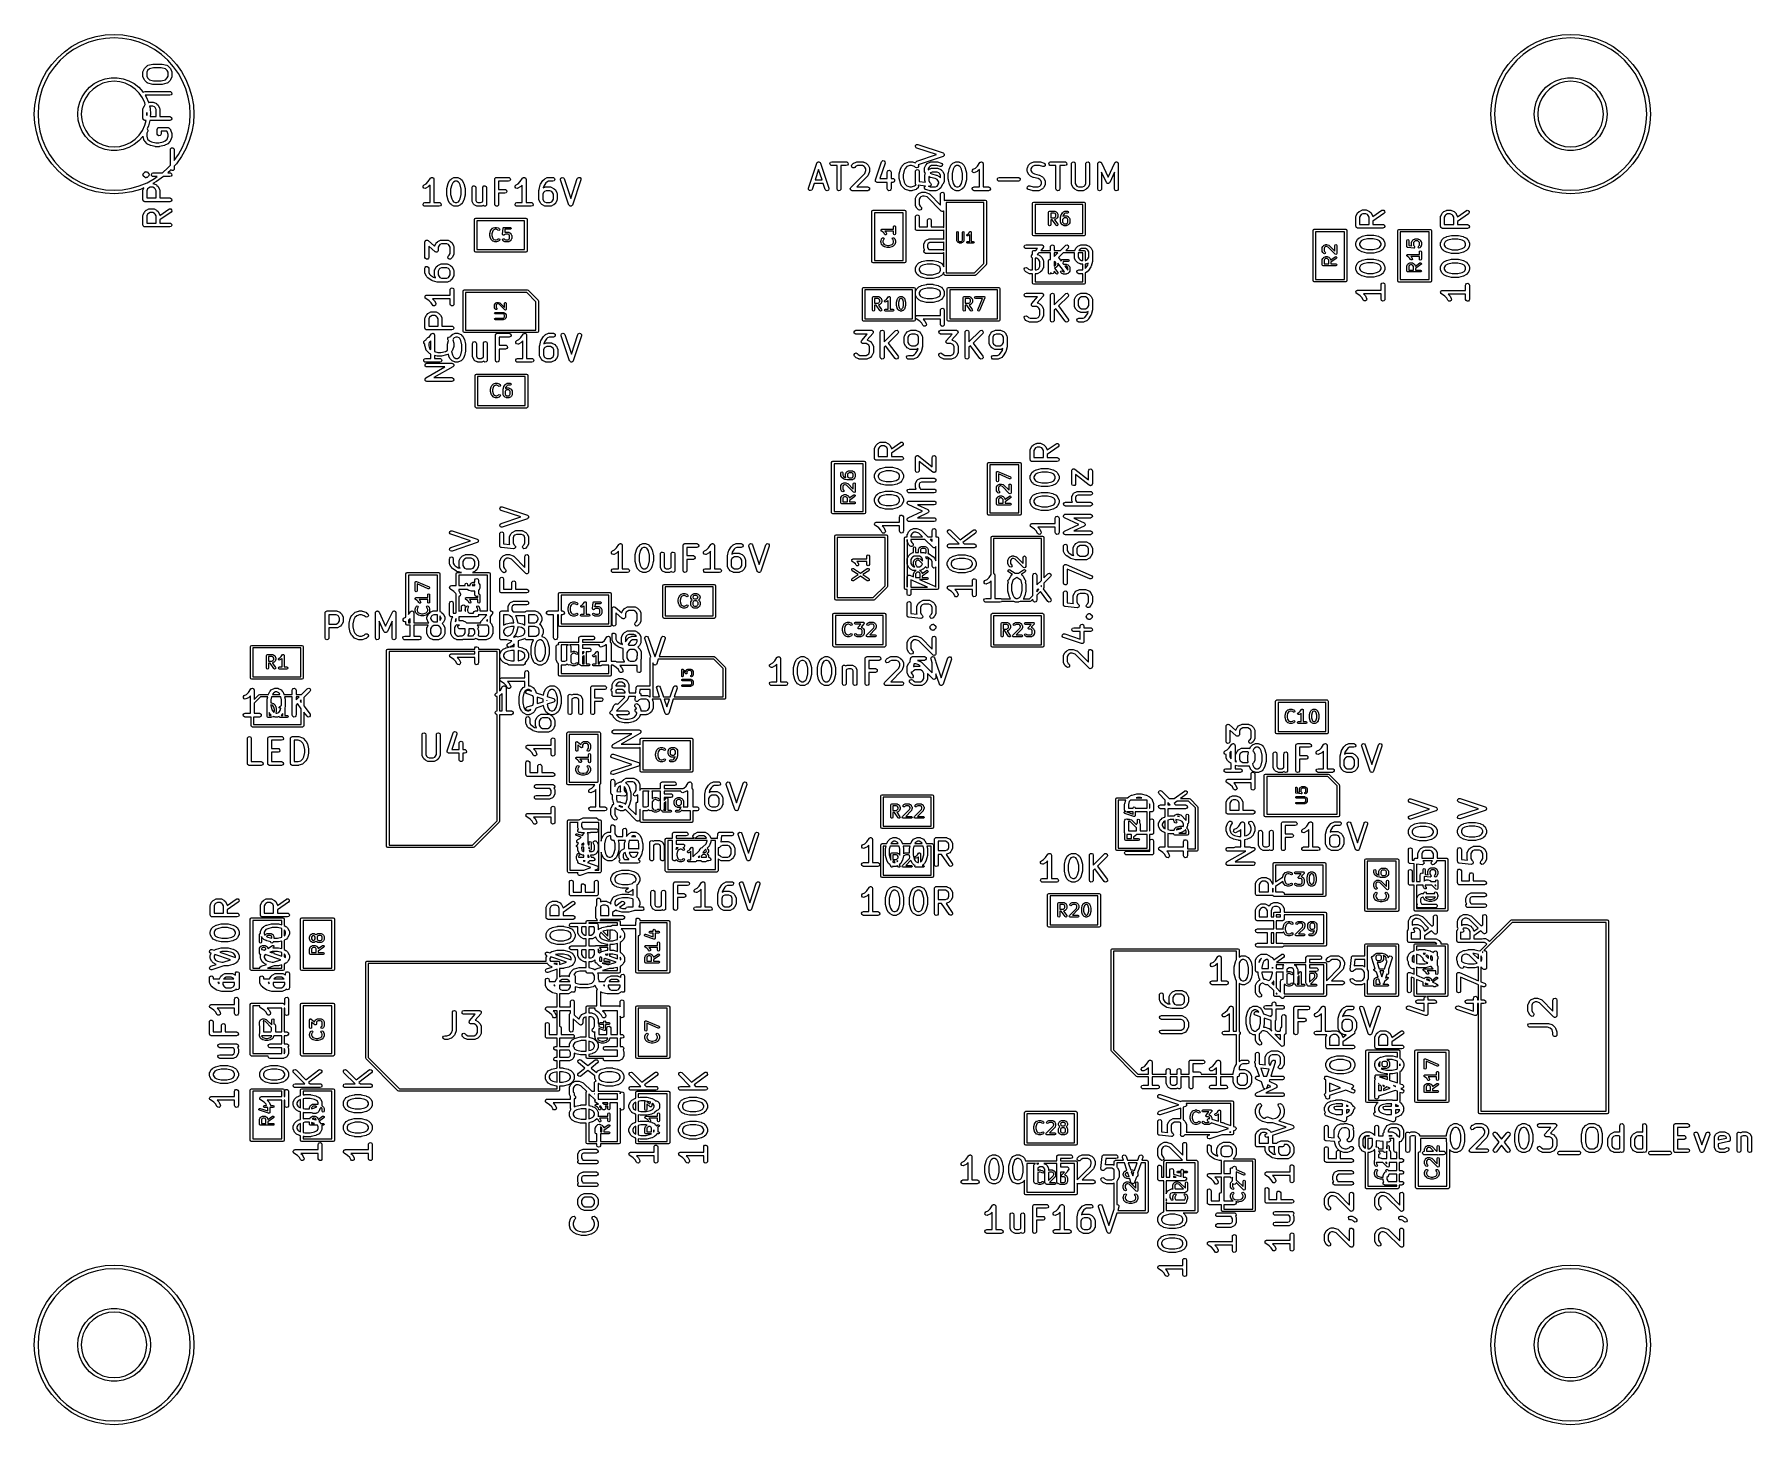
# Model space of a CAD drawing. Extents: x 1.92 to 4.61, y -4.26 to -2.08.
import ezdxf

# ---------------------------------------------------------------- set-up
doc = ezdxf.new("R2010")
doc.units = 0
doc.header["$MEASUREMENT"] = 0
doc.layers.add('BLACK', color=7, linetype='CONTINUOUS')

msp = doc.modelspace()

# ---------------------------------------------------------------- linework, layer by layer
at = {"layer": 'BLACK', "linetype": 'CONTINUOUS'}
for p, q in [((1.9693, -2.107), (1.9807, -2.0989)), ((1.9807, -2.0989), (1.993, -2.0921)), ((1.9955, -2.0973), (1.9838, -2.1037)), ((1.993, -2.0921), (2.006, -2.0867)), ((2.0078, -2.0921), (1.9955, -2.0973)), ((2.006, -2.0867), (2.0194, -2.0829)), ((2.0207, -2.0884), (2.0078, -2.0921)), ((2.0194, -2.0829), (2.0332, -2.0805)), ((2.0339, -2.0862), (2.0207, -2.0884)), ((2.0332, -2.0805), (2.0472, -2.0797)), ((2.0472, -2.0854), (2.0339, -2.0862)), ((2.0472, -2.0797), (2.0612, -2.0805)), ((2.0606, -2.0862), (2.0472, -2.0854)), ((2.0738, -2.0884), (2.0606, -2.0862)), ((2.0612, -2.0805), (2.0751, -2.0829)), ((2.0866, -2.0921), (2.0738, -2.0884)), ((2.0751, -2.0829), (2.0885, -2.0867)), ((2.099, -2.0973), (2.0866, -2.0921)), ((2.0885, -2.0867), (2.1015, -2.0921)), ((2.1107, -2.1037), (2.099, -2.0973)), ((2.1015, -2.0921), (2.1137, -2.0989)), ((2.1137, -2.0989), (2.1252, -2.107)), ((4.2528, -2.107), (4.2642, -2.0989)), ((4.2642, -2.0989), (4.2765, -2.0921)), ((4.279, -2.0973), (4.2672, -2.1037)), ((4.2765, -2.0921), (4.2894, -2.0867)), ((4.2913, -2.0921), (4.279, -2.0973)), ((4.2894, -2.0867), (4.3029, -2.0829)), ((4.3042, -2.0884), (4.2913, -2.0921)), ((4.3029, -2.0829), (4.3167, -2.0805)), ((4.3174, -2.0862), (4.3042, -2.0884)), ((4.3167, -2.0805), (4.3307, -2.0797)), ((4.3307, -2.0854), (4.3174, -2.0862)), ((4.3307, -2.0797), (4.3447, -2.0805)), ((4.3441, -2.0862), (4.3307, -2.0854)), ((4.3573, -2.0884), (4.3441, -2.0862)), ((4.3447, -2.0805), (4.3585, -2.0829)), ((4.3701, -2.0921), (4.3573, -2.0884)), ((4.3585, -2.0829), (4.372, -2.0867)), ((4.3825, -2.0973), (4.3701, -2.0921)), ((4.372, -2.0867), (4.3849, -2.0921)), ((4.3942, -2.1037), (4.3825, -2.0973)), ((4.3849, -2.0921), (4.3972, -2.0989)), ((4.3972, -2.0989), (4.4086, -2.107)), ((1.9414, -2.1382), (1.9495, -2.1268)), ((1.9495, -2.1268), (1.9589, -2.1163)), ((1.9629, -2.1204), (1.954, -2.1304)), ((1.9589, -2.1163), (1.9693, -2.107)), ((1.9729, -2.1115), (1.9629, -2.1204)), ((1.9838, -2.1037), (1.9729, -2.1115)), ((2.1004, -2.1281), (2.1079, -2.1263)), ((2.1079, -2.1263), (2.1085, -2.1262)), ((2.1085, -2.1262), (2.1086, -2.1262)), ((2.1086, -2.1262), (2.1217, -2.1262)), ((2.1216, -2.1115), (2.1107, -2.1037)), ((2.1316, -2.1204), (2.1216, -2.1115)), ((2.1217, -2.1262), (2.1223, -2.1263)), ((2.1223, -2.1263), (2.1224, -2.1263)), ((2.1224, -2.1263), (2.1299, -2.1281)), ((2.1252, -2.107), (2.1356, -2.1163)), ((2.1405, -2.1304), (2.1316, -2.1204)), ((2.1356, -2.1163), (2.145, -2.1268)), ((2.145, -2.1268), (2.1531, -2.1382)), ((4.2249, -2.1382), (4.233, -2.1268)), ((4.233, -2.1268), (4.2423, -2.1163)), ((4.2464, -2.1204), (4.2375, -2.1304)), ((4.2423, -2.1163), (4.2528, -2.107)), ((4.2563, -2.1115), (4.2464, -2.1204)), ((4.2672, -2.1037), (4.2563, -2.1115)), ((4.4051, -2.1115), (4.3942, -2.1037)), ((4.4151, -2.1204), (4.4051, -2.1115)), ((4.4086, -2.107), (4.4191, -2.1163)), ((4.424, -2.1304), (4.4151, -2.1204)), ((4.4191, -2.1163), (4.4284, -2.1268)), ((4.4284, -2.1268), (4.4365, -2.1382)), ((1.9293, -2.1634), (1.9346, -2.1505)), ((1.9346, -2.1505), (1.9414, -2.1382)), ((1.9398, -2.153), (1.9347, -2.1653)), ((1.9462, -2.1413), (1.9398, -2.153)), ((1.954, -2.1304), (1.9462, -2.1413)), ((2.016, -2.1569), (2.0243, -2.1524)), ((2.0243, -2.1524), (2.0332, -2.1494)), ((2.0332, -2.1494), (2.0425, -2.1478)), ((2.0472, -2.1533), (2.0383, -2.1541)), ((2.0425, -2.1478), (2.052, -2.1478)), ((2.0562, -2.1541), (2.0472, -2.1533)), ((2.052, -2.1478), (2.0613, -2.1494)), ((2.0613, -2.1494), (2.0702, -2.1524)), ((2.0702, -2.1524), (2.0785, -2.1569)), ((2.0925, -2.1385), (2.0927, -2.1375)), ((2.0925, -2.146), (2.0925, -2.1385)), ((2.0926, -2.1462), (2.0925, -2.146)), ((2.0925, -2.1463), (2.0926, -2.1462)), ((2.0928, -2.1473), (2.0925, -2.1463)), ((2.0927, -2.1375), (2.0928, -2.1373)), ((2.0928, -2.1372), (2.0947, -2.1334)), ((2.0928, -2.1373), (2.0928, -2.1372)), ((2.0947, -2.1511), (2.0928, -2.1473)), ((2.0947, -2.1334), (2.0952, -2.1327)), ((2.0953, -2.1518), (2.0947, -2.1511)), ((2.0947, -2.1511), (2.0947, -2.1511)), ((2.0952, -2.1327), (2.0953, -2.1327)), ((2.0953, -2.1327), (2.099, -2.1289)), ((2.099, -2.1556), (2.0953, -2.1518)), ((2.0998, -2.1365), (2.0984, -2.1392)), ((2.0984, -2.1392), (2.0984, -2.1453)), ((2.0984, -2.1453), (2.0998, -2.148)), ((2.099, -2.1289), (2.0998, -2.1283)), ((2.0998, -2.1283), (2.1001, -2.1283)), ((2.1026, -2.1337), (2.0998, -2.1365)), ((2.0998, -2.148), (2.1026, -2.1508)), ((2.1001, -2.1283), (2.1004, -2.1281)), ((2.109, -2.1321), (2.1026, -2.1337)), ((2.1026, -2.1508), (2.109, -2.1524)), ((2.1213, -2.1321), (2.109, -2.1321)), ((2.109, -2.1524), (2.1213, -2.1524)), ((2.1277, -2.1337), (2.1213, -2.1321)), ((2.1213, -2.1524), (2.1277, -2.1508)), ((2.1305, -2.1365), (2.1277, -2.1337)), ((2.1277, -2.1508), (2.1305, -2.148)), ((2.1299, -2.1281), (2.1309, -2.1285)), ((2.1319, -2.1392), (2.1305, -2.1365)), ((2.1305, -2.148), (2.1319, -2.1453)), ((2.1309, -2.1285), (2.131, -2.1288)), ((2.131, -2.1288), (2.1313, -2.1289)), ((2.1313, -2.1289), (2.135, -2.1327)), ((2.135, -2.1518), (2.1313, -2.1556)), ((2.1319, -2.1453), (2.1319, -2.1392)), ((2.135, -2.1327), (2.1356, -2.1334)), ((2.1351, -2.1518), (2.135, -2.1518)), ((2.1356, -2.1511), (2.1351, -2.1518)), ((2.1356, -2.1334), (2.1356, -2.1334)), ((2.1356, -2.1334), (2.1375, -2.1372)), ((2.1375, -2.1473), (2.1356, -2.1511)), ((2.1375, -2.1372), (2.1378, -2.1382)), ((2.1376, -2.147), (2.1375, -2.1471)), ((2.1375, -2.1471), (2.1375, -2.1473)), ((2.1378, -2.146), (2.1376, -2.147)), ((2.1378, -2.1382), (2.1377, -2.1383)), ((2.1377, -2.1383), (2.1378, -2.1385)), ((2.1378, -2.1385), (2.1378, -2.146)), ((2.1482, -2.1413), (2.1405, -2.1304)), ((2.1547, -2.153), (2.1482, -2.1413)), ((2.1531, -2.1382), (2.1599, -2.1505)), ((2.1598, -2.1653), (2.1547, -2.153)), ((2.1599, -2.1505), (2.1652, -2.1634)), ((4.2127, -2.1634), (4.2181, -2.1505)), ((4.2181, -2.1505), (4.2249, -2.1382)), ((4.2232, -2.153), (4.2181, -2.1653)), ((4.2297, -2.1413), (4.2232, -2.153)), ((4.2375, -2.1304), (4.2297, -2.1413)), ((4.2995, -2.1569), (4.3078, -2.1524)), ((4.3078, -2.1524), (4.3167, -2.1494)), ((4.3167, -2.1494), (4.326, -2.1478)), ((4.3307, -2.1533), (4.3218, -2.1541)), ((4.326, -2.1478), (4.3354, -2.1478)), ((4.3396, -2.1541), (4.3307, -2.1533)), ((4.3354, -2.1478), (4.3447, -2.1494)), ((4.3447, -2.1494), (4.3536, -2.1524)), ((4.3536, -2.1524), (4.3619, -2.1569)), ((4.4317, -2.1413), (4.424, -2.1304)), ((4.4382, -2.153), (4.4317, -2.1413)), ((4.4365, -2.1382), (4.4433, -2.1505)), ((4.4433, -2.1653), (4.4382, -2.153)), ((4.4433, -2.1505), (4.4487, -2.1634)), ((1.923, -2.1907), (1.9254, -2.1769)), ((1.9254, -2.1769), (1.9293, -2.1634)), ((1.931, -2.1782), (1.9287, -2.1914)), ((1.9347, -2.1653), (1.931, -2.1782)), ((1.9933, -2.1862), (1.997, -2.1776)), ((1.997, -2.1776), (2.0022, -2.1697)), ((2.0028, -2.179), (1.999, -2.1872)), ((2.0022, -2.1697), (2.0086, -2.1627)), ((2.0079, -2.1717), (2.0028, -2.179)), ((2.0142, -2.1654), (2.0079, -2.1717)), ((2.0086, -2.1627), (2.016, -2.1569)), ((2.0216, -2.1602), (2.0142, -2.1654)), ((2.0297, -2.1564), (2.0216, -2.1602)), ((2.0383, -2.1541), (2.0297, -2.1564)), ((2.0648, -2.1564), (2.0562, -2.1541)), ((2.0729, -2.1602), (2.0648, -2.1564)), ((2.0803, -2.1654), (2.0729, -2.1602)), ((2.0785, -2.1569), (2.0859, -2.1627)), ((2.0866, -2.1717), (2.0803, -2.1654)), ((2.0859, -2.1627), (2.0923, -2.1697)), ((2.0917, -2.179), (2.0866, -2.1717)), ((2.0955, -2.1872), (2.0917, -2.179)), ((2.0923, -2.1697), (2.0931, -2.1708)), ((2.0931, -2.1708), (2.0936, -2.17)), ((2.0936, -2.17), (2.0955, -2.1693)), ((2.0955, -2.1693), (2.1348, -2.1693)), ((2.1348, -2.1752), (2.0959, -2.1752)), ((2.0959, -2.1752), (2.0975, -2.1776)), ((2.0975, -2.1776), (2.1012, -2.1862)), ((2.0993, -2.1557), (2.099, -2.1556)), ((2.0994, -2.1559), (2.0993, -2.1557)), ((2.1004, -2.1564), (2.0994, -2.1559)), ((2.1079, -2.1582), (2.1004, -2.1564)), ((2.108, -2.1582), (2.1079, -2.1582)), ((2.1086, -2.1583), (2.108, -2.1582)), ((2.1217, -2.1583), (2.1086, -2.1583)), ((2.1218, -2.1583), (2.1217, -2.1583)), ((2.1224, -2.1582), (2.1218, -2.1583)), ((2.1299, -2.1564), (2.1224, -2.1582)), ((2.1302, -2.1562), (2.1299, -2.1564)), ((2.1305, -2.1562), (2.1302, -2.1562)), ((2.1313, -2.1556), (2.1305, -2.1562)), ((2.1348, -2.1693), (2.1358, -2.1695)), ((2.1367, -2.1745), (2.1348, -2.1752)), ((2.1358, -2.1695), (2.1374, -2.1708)), ((2.1377, -2.1727), (2.1367, -2.1745)), ((2.1374, -2.1708), (2.1377, -2.1727)), ((2.1635, -2.1782), (2.1598, -2.1653)), ((2.1658, -2.1914), (2.1635, -2.1782)), ((2.1652, -2.1634), (2.1691, -2.1769)), ((2.1691, -2.1769), (2.1715, -2.1907)), ((4.2065, -2.1907), (4.2088, -2.1769)), ((4.2088, -2.1769), (4.2127, -2.1634)), ((4.2144, -2.1782), (4.2122, -2.1914)), ((4.2181, -2.1653), (4.2144, -2.1782)), ((4.2767, -2.1862), (4.2805, -2.1776)), ((4.2805, -2.1776), (4.2857, -2.1697)), ((4.2862, -2.179), (4.2824, -2.1872)), ((4.2857, -2.1697), (4.292, -2.1627)), ((4.2914, -2.1717), (4.2862, -2.179)), ((4.2977, -2.1654), (4.2914, -2.1717)), ((4.292, -2.1627), (4.2995, -2.1569)), ((4.305, -2.1602), (4.2977, -2.1654)), ((4.3131, -2.1564), (4.305, -2.1602)), ((4.3218, -2.1541), (4.3131, -2.1564)), ((4.3483, -2.1564), (4.3396, -2.1541)), ((4.3564, -2.1602), (4.3483, -2.1564)), ((4.3637, -2.1654), (4.3564, -2.1602)), ((4.3619, -2.1569), (4.3694, -2.1627)), ((4.3701, -2.1717), (4.3637, -2.1654)), ((4.3694, -2.1627), (4.3758, -2.1697)), ((4.3752, -2.179), (4.3701, -2.1717)), ((4.379, -2.1872), (4.3752, -2.179)), ((4.3758, -2.1697), (4.3809, -2.1776)), ((4.3809, -2.1776), (4.3847, -2.1862)), ((4.447, -2.1782), (4.4433, -2.1653)), ((4.4492, -2.1914), (4.447, -2.1782)), ((4.4487, -2.1634), (4.4526, -2.1769)), ((4.4526, -2.1769), (4.4549, -2.1907)), ((1.9222, -2.2047), (1.923, -2.1907)), ((1.923, -2.2187), (1.9222, -2.2047)), ((1.9287, -2.1914), (1.928, -2.2047)), ((1.928, -2.2047), (1.9287, -2.2181)), ((1.9902, -2.2047), (1.9909, -2.1953)), ((1.9909, -2.2141), (1.9902, -2.2047)), ((1.9909, -2.1953), (1.9933, -2.1862)), ((1.9966, -2.1958), (1.9959, -2.2047)), ((1.9959, -2.2047), (1.9966, -2.2136)), ((1.999, -2.1872), (1.9966, -2.1958)), ((2.0925, -2.1966), (2.0927, -2.1956)), ((2.0925, -2.2116), (2.0925, -2.1966)), ((2.0927, -2.1956), (2.0928, -2.1955)), ((2.0928, -2.1953), (2.0947, -2.1915)), ((2.0928, -2.1955), (2.0928, -2.1953)), ((2.0947, -2.1915), (2.0952, -2.1908)), ((2.0952, -2.1908), (2.0953, -2.1908)), ((2.0953, -2.1908), (2.0962, -2.1898)), ((2.0962, -2.1898), (2.0955, -2.1872)), ((2.0986, -2.2047), (2.0984, -2.2024)), ((2.0984, -2.2024), (2.0984, -2.207)), ((2.0984, -2.207), (2.0986, -2.2047)), ((2.1012, -2.1862), (2.1013, -2.1866)), ((2.1013, -2.1866), (2.1016, -2.1865)), ((2.1016, -2.1865), (2.1026, -2.1862)), ((2.1026, -2.1862), (2.1028, -2.1862)), ((2.1028, -2.1862), (2.103, -2.1862)), ((2.1037, -2.1921), (2.1028, -2.1925)), ((2.1028, -2.1925), (2.1036, -2.1953)), ((2.103, -2.1862), (2.1086, -2.1862)), ((2.1036, -2.1953), (2.1043, -2.2047)), ((2.1079, -2.1921), (2.1037, -2.1921)), ((2.1043, -2.2047), (2.104, -2.2087)), ((2.1106, -2.1934), (2.1079, -2.1921)), ((2.1086, -2.1862), (2.1096, -2.1863)), ((2.1096, -2.1863), (2.1097, -2.1864)), ((2.1097, -2.1864), (2.1099, -2.1865)), ((2.1099, -2.1865), (2.1137, -2.1883)), ((2.1118, -2.1946), (2.1106, -2.1934)), ((2.1131, -2.1973), (2.1118, -2.1946)), ((2.1131, -2.2087), (2.1131, -2.1973)), ((2.1137, -2.1883), (2.1144, -2.1889)), ((2.1144, -2.1889), (2.1144, -2.1889)), ((2.1144, -2.1889), (2.1163, -2.1908)), ((2.1163, -2.1908), (2.1168, -2.1915)), ((2.1168, -2.1915), (2.1169, -2.1915)), ((2.1169, -2.1915), (2.1187, -2.1953)), ((2.1187, -2.1953), (2.119, -2.1963)), ((2.119, -2.1963), (2.119, -2.1964)), ((2.119, -2.1964), (2.119, -2.1966)), ((2.119, -2.1966), (2.119, -2.2087)), ((2.1665, -2.2047), (2.1658, -2.1914)), ((2.1658, -2.2181), (2.1665, -2.2047)), ((2.1715, -2.1907), (2.1722, -2.2047)), ((2.1722, -2.2047), (2.1715, -2.2187)), ((4.2057, -2.2047), (4.2065, -2.1907)), ((4.2065, -2.2187), (4.2057, -2.2047)), ((4.2122, -2.1914), (4.2114, -2.2047)), ((4.2114, -2.2047), (4.2122, -2.2181)), ((4.2736, -2.2047), (4.2744, -2.1953)), ((4.2744, -2.2141), (4.2736, -2.2047)), ((4.2744, -2.1953), (4.2767, -2.1862)), ((4.2801, -2.1958), (4.2793, -2.2047)), ((4.2793, -2.2047), (4.2801, -2.2136)), ((4.2824, -2.1872), (4.2801, -2.1958)), ((4.3813, -2.1958), (4.379, -2.1872)), ((4.3821, -2.2047), (4.3813, -2.1958)), ((4.3813, -2.2136), (4.3821, -2.2047)), ((4.3847, -2.1862), (4.387, -2.1953)), ((4.387, -2.1953), (4.3878, -2.2047)), ((4.3878, -2.2047), (4.387, -2.2141)), ((4.45, -2.2047), (4.4492, -2.1914)), ((4.4492, -2.2181), (4.45, -2.2047)), ((4.4549, -2.1907), (4.4557, -2.2047)), ((4.4557, -2.2047), (4.4549, -2.2187)), ((1.9254, -2.2325), (1.923, -2.2187)), ((1.9293, -2.246), (1.9254, -2.2325)), ((1.9287, -2.2181), (1.931, -2.2313)), ((1.931, -2.2313), (1.9347, -2.2441)), ((1.9933, -2.2233), (1.9909, -2.2141)), ((1.997, -2.2319), (1.9933, -2.2233)), ((1.9966, -2.2136), (1.999, -2.2223)), ((2.0022, -2.2398), (1.997, -2.2319)), ((1.999, -2.2223), (2.0028, -2.2304)), ((2.0028, -2.2304), (2.0079, -2.2377)), ((2.0866, -2.2377), (2.0917, -2.2304)), ((2.0917, -2.2304), (2.0955, -2.2223)), ((2.0928, -2.2123), (2.0925, -2.2116)), ((2.0929, -2.2131), (2.0928, -2.2123)), ((2.0931, -2.2133), (2.0929, -2.2131)), ((2.0932, -2.2135), (2.0931, -2.2133)), ((2.0939, -2.2139), (2.0932, -2.2135)), ((2.0945, -2.2144), (2.0939, -2.2139)), ((2.0948, -2.2144), (2.0945, -2.2144)), ((2.095, -2.2145), (2.0948, -2.2144)), ((2.0951, -2.2145), (2.095, -2.2145)), ((2.0955, -2.2146), (2.0951, -2.2145)), ((2.0955, -2.2223), (2.0976, -2.2146)), ((2.0976, -2.2146), (2.0955, -2.2146)), ((2.1, -2.2317), (2.0984, -2.2348)), ((2.1012, -2.2233), (2.0991, -2.228)), ((2.0991, -2.228), (2.1002, -2.2297)), ((2.1002, -2.2297), (2.1, -2.2317)), ((2.1034, -2.2146), (2.1012, -2.2233)), ((2.1348, -2.2146), (2.1034, -2.2146)), ((2.104, -2.2087), (2.1131, -2.2087)), ((2.115, -2.2285), (2.1151, -2.2281)), ((2.115, -2.236), (2.115, -2.2285)), ((2.1151, -2.2279), (2.1152, -2.2275)), ((2.1151, -2.228), (2.1151, -2.2279)), ((2.1151, -2.2281), (2.1151, -2.228)), ((2.1152, -2.2275), (2.1157, -2.2269)), ((2.1157, -2.2269), (2.1161, -2.2262)), ((2.1161, -2.2262), (2.1163, -2.2261)), ((2.1163, -2.2261), (2.1165, -2.2259)), ((2.1165, -2.2259), (2.1172, -2.2258)), ((2.1172, -2.2258), (2.118, -2.2255)), ((2.118, -2.2255), (2.1311, -2.2255)), ((2.119, -2.2087), (2.1348, -2.2087)), ((2.1299, -2.2314), (2.1209, -2.2314)), ((2.1209, -2.2314), (2.1209, -2.236)), ((2.1304, -2.2319), (2.1299, -2.2314)), ((2.1319, -2.2365), (2.1304, -2.2319)), ((2.1311, -2.2255), (2.1313, -2.2256)), ((2.1313, -2.2256), (2.1313, -2.2255)), ((2.1313, -2.2255), (2.1315, -2.2256)), ((2.1315, -2.2256), (2.1321, -2.2257)), ((2.1321, -2.2257), (2.1326, -2.2261)), ((2.1326, -2.2261), (2.1332, -2.2264)), ((2.1332, -2.2264), (2.135, -2.2283)), ((2.1348, -2.2087), (2.1358, -2.2088)), ((2.1367, -2.2139), (2.1348, -2.2146)), ((2.135, -2.2283), (2.1356, -2.2291)), ((2.1356, -2.2291), (2.1357, -2.2293)), ((2.1357, -2.2293), (2.1358, -2.2294)), ((2.1358, -2.2088), (2.1374, -2.2101)), ((2.1358, -2.2294), (2.1376, -2.235)), ((2.1377, -2.2121), (2.1367, -2.2139)), ((2.1374, -2.2101), (2.1377, -2.2121)), ((2.1598, -2.2441), (2.1635, -2.2313)), ((2.1635, -2.2313), (2.1658, -2.2181)), ((2.1691, -2.2325), (2.1652, -2.246)), ((2.1715, -2.2187), (2.1691, -2.2325)), ((4.2088, -2.2325), (4.2065, -2.2187)), ((4.2127, -2.246), (4.2088, -2.2325)), ((4.2122, -2.2181), (4.2144, -2.2313)), ((4.2144, -2.2313), (4.2181, -2.2441)), ((4.2767, -2.2233), (4.2744, -2.2141)), ((4.2805, -2.2319), (4.2767, -2.2233)), ((4.2801, -2.2136), (4.2824, -2.2223)), ((4.2857, -2.2398), (4.2805, -2.2319)), ((4.2824, -2.2223), (4.2862, -2.2304)), ((4.2862, -2.2304), (4.2914, -2.2377)), ((4.3701, -2.2377), (4.3752, -2.2304)), ((4.3752, -2.2304), (4.379, -2.2223)), ((4.3809, -2.2319), (4.3758, -2.2398)), ((4.379, -2.2223), (4.3813, -2.2136)), ((4.3847, -2.2233), (4.3809, -2.2319)), ((4.387, -2.2141), (4.3847, -2.2233)), ((4.4433, -2.2441), (4.447, -2.2313)), ((4.447, -2.2313), (4.4492, -2.2181)), ((4.4526, -2.2325), (4.4487, -2.246)), ((4.4549, -2.2187), (4.4526, -2.2325)), ((1.9346, -2.259), (1.9293, -2.246)), ((1.9414, -2.2712), (1.9346, -2.259)), ((1.9347, -2.2441), (1.9398, -2.2565)), ((1.9398, -2.2565), (1.9462, -2.2682)), ((2.0086, -2.2467), (2.0022, -2.2398)), ((2.0079, -2.2377), (2.0142, -2.2441)), ((2.016, -2.2525), (2.0086, -2.2467)), ((2.0142, -2.2441), (2.0216, -2.2492)), ((2.0243, -2.257), (2.016, -2.2525)), ((2.0216, -2.2492), (2.0297, -2.253)), ((2.0332, -2.2601), (2.0243, -2.257)), ((2.0297, -2.253), (2.0383, -2.2553)), ((2.0425, -2.2616), (2.0332, -2.2601)), ((2.0383, -2.2553), (2.0472, -2.2561)), ((2.0472, -2.2561), (2.0562, -2.2553)), ((2.0613, -2.2601), (2.052, -2.2616)), ((2.0562, -2.2553), (2.0648, -2.253)), ((2.0702, -2.257), (2.0613, -2.2601)), ((2.0648, -2.253), (2.0729, -2.2492)), ((2.0785, -2.2525), (2.0702, -2.257)), ((2.0729, -2.2492), (2.0803, -2.2441)), ((2.0859, -2.2467), (2.0785, -2.2525)), ((2.0803, -2.2441), (2.0866, -2.2377)), ((2.0923, -2.2398), (2.0859, -2.2467)), ((2.0925, -2.2395), (2.0923, -2.2398)), ((2.0925, -2.2397), (2.0925, -2.2395)), ((2.0925, -2.2398), (2.0925, -2.2397)), ((2.0927, -2.2407), (2.0925, -2.2398)), ((2.0945, -2.2463), (2.0927, -2.2407)), ((2.0946, -2.2464), (2.0945, -2.2463)), ((2.0947, -2.2466), (2.0946, -2.2464)), ((2.0953, -2.2474), (2.0947, -2.2466)), ((2.099, -2.2512), (2.0953, -2.2474)), ((2.0984, -2.2348), (2.0984, -2.2392)), ((2.0984, -2.2392), (2.0999, -2.2438)), ((2.0991, -2.2512), (2.099, -2.2512)), ((2.0998, -2.2517), (2.0991, -2.2512)), ((2.1035, -2.2536), (2.0998, -2.2517)), ((2.0999, -2.2438), (2.1028, -2.2467)), ((2.1028, -2.2467), (2.1059, -2.2482)), ((2.1037, -2.2536), (2.1035, -2.2536)), ((2.1041, -2.2538), (2.1037, -2.2536)), ((2.1116, -2.2557), (2.1041, -2.2538)), ((2.1059, -2.2482), (2.1127, -2.2499)), ((2.1118, -2.2557), (2.1116, -2.2557)), ((2.1123, -2.2558), (2.1118, -2.2557)), ((2.118, -2.2558), (2.1123, -2.2558)), ((2.1127, -2.2499), (2.1176, -2.2499)), ((2.1157, -2.2379), (2.115, -2.236)), ((2.1174, -2.2389), (2.1157, -2.2379)), ((2.1194, -2.2385), (2.1174, -2.2389)), ((2.1176, -2.2499), (2.1244, -2.2482)), ((2.1181, -2.2558), (2.118, -2.2558)), ((2.1187, -2.2557), (2.1181, -2.2558)), ((2.1262, -2.2538), (2.1187, -2.2557)), ((2.1207, -2.237), (2.1194, -2.2385)), ((2.1209, -2.236), (2.1207, -2.237)), ((2.1244, -2.2482), (2.1275, -2.2467)), ((2.1263, -2.2538), (2.1262, -2.2538)), ((2.1268, -2.2536), (2.1263, -2.2538)), ((2.1305, -2.2517), (2.1268, -2.2536)), ((2.1275, -2.2467), (2.1304, -2.2438)), ((2.1304, -2.2438), (2.1319, -2.2392)), ((2.1306, -2.2517), (2.1305, -2.2517)), ((2.1313, -2.2512), (2.1306, -2.2517)), ((2.135, -2.2474), (2.1313, -2.2512)), ((2.1319, -2.2392), (2.1319, -2.2365)), ((2.1351, -2.2473), (2.135, -2.2474)), ((2.1353, -2.2472), (2.1351, -2.2473)), ((2.1358, -2.2463), (2.1353, -2.2472)), ((2.1356, -2.2603), (2.1358, -2.2593)), ((2.1356, -2.2845), (2.1356, -2.2603)), ((2.1376, -2.2407), (2.1358, -2.2463)), ((2.1358, -2.2593), (2.1371, -2.2578)), ((2.1371, -2.2578), (2.1391, -2.2574)), ((2.1376, -2.235), (2.1378, -2.2359)), ((2.1378, -2.2397), (2.1376, -2.2406)), ((2.1376, -2.2406), (2.1376, -2.2407)), ((2.1378, -2.2359), (2.1378, -2.236)), ((2.1378, -2.236), (2.1378, -2.2397)), ((2.1391, -2.2574), (2.1408, -2.2585)), ((2.1408, -2.2585), (2.1415, -2.2603)), ((2.1415, -2.2603), (2.1415, -2.2776)), ((2.1482, -2.2682), (2.1547, -2.2565)), ((2.1599, -2.259), (2.1531, -2.2712)), ((2.1547, -2.2565), (2.1598, -2.2441)), ((2.1652, -2.246), (2.1599, -2.259)), ((3.3036, -2.2557), (3.3039, -2.2537)), ((3.3047, -2.2574), (3.3036, -2.2557)), ((3.3039, -2.2537), (3.3054, -2.2524)), ((3.3056, -2.2579), (3.3047, -2.2574)), ((3.3054, -2.2524), (3.3074, -2.2523)), ((3.3365, -2.2682), (3.3056, -2.2579)), ((3.3074, -2.2523), (3.3468, -2.2654)), ((4.2181, -2.259), (4.2127, -2.246)), ((4.2181, -2.2441), (4.2232, -2.2565)), ((4.2249, -2.2712), (4.2181, -2.259)), ((4.2232, -2.2565), (4.2297, -2.2682)), ((4.292, -2.2467), (4.2857, -2.2398)), ((4.2914, -2.2377), (4.2977, -2.2441)), ((4.2995, -2.2525), (4.292, -2.2467)), ((4.2977, -2.2441), (4.305, -2.2492)), ((4.3078, -2.257), (4.2995, -2.2525)), ((4.305, -2.2492), (4.3131, -2.253)), ((4.3167, -2.2601), (4.3078, -2.257)), ((4.3131, -2.253), (4.3218, -2.2553)), ((4.326, -2.2616), (4.3167, -2.2601)), ((4.3218, -2.2553), (4.3307, -2.2561)), ((4.3307, -2.2561), (4.3396, -2.2553)), ((4.3447, -2.2601), (4.3354, -2.2616)), ((4.3396, -2.2553), (4.3483, -2.253)), ((4.3536, -2.257), (4.3447, -2.2601)), ((4.3483, -2.253), (4.3564, -2.2492)), ((4.3619, -2.2525), (4.3536, -2.257)), ((4.3564, -2.2492), (4.3637, -2.2441)), ((4.3694, -2.2467), (4.3619, -2.2525)), ((4.3637, -2.2441), (4.3701, -2.2377)), ((4.3758, -2.2398), (4.3694, -2.2467)), ((4.4317, -2.2682), (4.4382, -2.2565)), ((4.4433, -2.259), (4.4365, -2.2712)), ((4.4382, -2.2565), (4.4433, -2.2441)), ((4.4487, -2.246), (4.4433, -2.259)), ((1.9495, -2.2827), (1.9414, -2.2712)), ((1.9462, -2.2682), (1.954, -2.2791)), ((1.9589, -2.2931), (1.9495, -2.2827)), ((1.954, -2.2791), (1.9629, -2.2891)), ((2.052, -2.2616), (2.0425, -2.2616)), ((2.1316, -2.2891), (2.1356, -2.2845)), ((2.1415, -2.2776), (2.1482, -2.2682)), ((2.145, -2.2827), (2.1415, -2.2865)), ((2.1415, -2.2865), (2.1415, -2.2903)), ((2.1531, -2.2712), (2.145, -2.2827)), ((3.1359, -2.3209), (3.149, -2.2815)), ((3.149, -2.2815), (3.1495, -2.2806)), ((3.1495, -2.2806), (3.1496, -2.2806)), ((3.1496, -2.2805), (3.1504, -2.2801)), ((3.1496, -2.2806), (3.1496, -2.2805)), ((3.1504, -2.2801), (3.1512, -2.2796)), ((3.1512, -2.2796), (3.1513, -2.2796)), ((3.1513, -2.2796), (3.1514, -2.2796)), ((3.1514, -2.2796), (3.1523, -2.2797)), ((3.1523, -2.2797), (3.1532, -2.2799)), ((3.1532, -2.2799), (3.1533, -2.2799)), ((3.1533, -2.2799), (3.1534, -2.28)), ((3.1534, -2.28), (3.154, -2.2807)), ((3.154, -2.2807), (3.1546, -2.2814)), ((3.1546, -2.2814), (3.1546, -2.2815)), ((3.1546, -2.2815), (3.1546, -2.2815)), ((3.1546, -2.2815), (3.1678, -2.3209)), ((3.1696, -2.282), (3.1706, -2.2802)), ((3.1699, -2.2839), (3.1696, -2.282)), ((3.1714, -2.2852), (3.1699, -2.2839)), ((3.1706, -2.2802), (3.1725, -2.2795)), ((3.1725, -2.2854), (3.1714, -2.2852)), ((3.1725, -2.2795), (3.195, -2.2795)), ((3.1808, -2.2854), (3.1725, -2.2854)), ((3.1808, -2.3218), (3.1808, -2.2854)), ((3.195, -2.2854), (3.1867, -2.2854)), ((3.1867, -2.2854), (3.1867, -2.3218)), ((3.195, -2.2795), (3.196, -2.2797)), ((3.1969, -2.2847), (3.195, -2.2854)), ((3.196, -2.2797), (3.1975, -2.281)), ((3.1979, -2.283), (3.1969, -2.2847)), ((3.1975, -2.281), (3.1979, -2.283)), ((3.2033, -2.286), (3.2041, -2.2841)), ((3.2038, -2.2879), (3.2033, -2.286)), ((3.2054, -2.2891), (3.2038, -2.2879)), ((3.2041, -2.2841), (3.206, -2.2823)), ((3.206, -2.2823), (3.2067, -2.2818)), ((3.2067, -2.2818), (3.2068, -2.2817)), ((3.2068, -2.2817), (3.2105, -2.2798)), ((3.2083, -2.2883), (3.2075, -2.2889)), ((3.2098, -2.2868), (3.2083, -2.2883)), ((3.2125, -2.2854), (3.2098, -2.2868)), ((3.2105, -2.2798), (3.2115, -2.2795)), ((3.2115, -2.2795), (3.2117, -2.2796)), ((3.2117, -2.2796), (3.2118, -2.2795)), ((3.2118, -2.2795), (3.2212, -2.2795)), ((3.2205, -2.2854), (3.2125, -2.2854)), ((3.2232, -2.2868), (3.2205, -2.2854)), ((3.2212, -2.2795), (3.2222, -2.2797)), ((3.2222, -2.2797), (3.2223, -2.2798)), ((3.2223, -2.2798), (3.2225, -2.2798)), ((3.2225, -2.2798), (3.2263, -2.2817)), ((3.2244, -2.288), (3.2232, -2.2868)), ((3.2257, -2.2907), (3.2244, -2.288)), ((3.2263, -2.2817), (3.227, -2.2822)), ((3.227, -2.2822), (3.227, -2.2823)), ((3.227, -2.2823), (3.2289, -2.2841)), ((3.2289, -2.2841), (3.2294, -2.2849)), ((3.2294, -2.2849), (3.2295, -2.2849)), ((3.2295, -2.2849), (3.2313, -2.2887)), ((3.2409, -2.3078), (3.2503, -2.2797)), ((3.2559, -2.2815), (3.2478, -2.3058)), ((3.2503, -2.2797), (3.2508, -2.2788)), ((3.2508, -2.2788), (3.2525, -2.2777)), ((3.2525, -2.2777), (3.2545, -2.278)), ((3.2545, -2.278), (3.2558, -2.2795)), ((3.2558, -2.2795), (3.2559, -2.2815)), ((3.2804, -2.2905), (3.2823, -2.2868)), ((3.2823, -2.2868), (3.2828, -2.2861)), ((3.2828, -2.2861), (3.2829, -2.286)), ((3.2829, -2.286), (3.2866, -2.2823)), ((3.2866, -2.2823), (3.2874, -2.2817)), ((3.2874, -2.2817), (3.2876, -2.2817)), ((3.2903, -2.2869), (3.2874, -2.2898)), ((3.2876, -2.2817), (3.2878, -2.2815)), ((3.2878, -2.2815), (3.2934, -2.2797)), ((3.2948, -2.2854), (3.2903, -2.2869)), ((3.2934, -2.2797), (3.2943, -2.2795)), ((3.2943, -2.2795), (3.2943, -2.2795)), ((3.2943, -2.2795), (3.2981, -2.2795)), ((3.2976, -2.2854), (3.2948, -2.2854)), ((3.3021, -2.2869), (3.2976, -2.2854)), ((3.2981, -2.2795), (3.2989, -2.2797)), ((3.2989, -2.2797), (3.299, -2.2797)), ((3.299, -2.2797), (3.3037, -2.2812)), ((3.3035, -2.2883), (3.3021, -2.2869)), ((3.3053, -2.2892), (3.3035, -2.2883)), ((3.3037, -2.2812), (3.304, -2.2798)), ((3.304, -2.2798), (3.3056, -2.2786)), ((3.3056, -2.2786), (3.3365, -2.2682)), ((3.3084, -2.287), (3.3073, -2.2886)), ((3.3468, -2.271), (3.3076, -2.2841)), ((3.3076, -2.2841), (3.3077, -2.2841)), ((3.3077, -2.2841), (3.3082, -2.285)), ((3.3082, -2.285), (3.3084, -2.287)), ((3.3179, -2.2887), (3.3198, -2.2849)), ((3.3198, -2.2849), (3.3203, -2.2842)), ((3.3203, -2.2842), (3.3204, -2.2841)), ((3.3204, -2.2841), (3.3222, -2.2823)), ((3.3222, -2.2823), (3.323, -2.2818)), ((3.323, -2.2817), (3.3267, -2.2798)), ((3.323, -2.2818), (3.323, -2.2817)), ((3.3249, -2.288), (3.3235, -2.2907)), ((3.3261, -2.2868), (3.3249, -2.288)), ((3.3288, -2.2854), (3.3261, -2.2868)), ((3.3267, -2.2798), (3.3277, -2.2795)), ((3.3277, -2.2795), (3.3279, -2.2796)), ((3.3279, -2.2796), (3.3281, -2.2795)), ((3.3281, -2.2795), (3.3374, -2.2795)), ((3.337, -2.2854), (3.3288, -2.2854)), ((3.3421, -2.2871), (3.337, -2.2854)), ((3.3374, -2.2795), (3.3383, -2.2797)), ((3.3383, -2.2797), (3.3384, -2.2797)), ((3.3384, -2.2797), (3.344, -2.2815)), ((3.3441, -2.2871), (3.3421, -2.2871)), ((3.344, -2.2815), (3.3449, -2.282)), ((3.3457, -2.2858), (3.3441, -2.2871)), ((3.3449, -2.282), (3.346, -2.2838)), ((3.346, -2.2838), (3.3457, -2.2858)), ((3.3468, -2.2654), (3.3477, -2.2659)), ((3.3469, -2.271), (3.3468, -2.271)), ((3.3476, -2.2704), (3.3469, -2.271)), ((3.3469, -2.271), (3.3469, -2.271)), ((3.3484, -2.2698), (3.3476, -2.2704)), ((3.3477, -2.2659), (3.3477, -2.266)), ((3.3477, -2.266), (3.3478, -2.266)), ((3.3478, -2.266), (3.3483, -2.2668)), ((3.3483, -2.2668), (3.3488, -2.2676)), ((3.3485, -2.2696), (3.3484, -2.2697)), ((3.3484, -2.2697), (3.3484, -2.2698)), ((3.3486, -2.2687), (3.3485, -2.2696)), ((3.3488, -2.2678), (3.3486, -2.2687)), ((3.3488, -2.2676), (3.3487, -2.2677)), ((3.3487, -2.2677), (3.3488, -2.2678)), ((3.3573, -2.2887), (3.3592, -2.2849)), ((3.3592, -2.2849), (3.3597, -2.2842)), ((3.3597, -2.2841), (3.3616, -2.2823)), ((3.3597, -2.2842), (3.3597, -2.2841)), ((3.3616, -2.2823), (3.3623, -2.2818)), ((3.3623, -2.2818), (3.3624, -2.2817)), ((3.3624, -2.2817), (3.3661, -2.2798)), ((3.3642, -2.288), (3.3627, -2.291)), ((3.3654, -2.2868), (3.3642, -2.288)), ((3.3681, -2.2854), (3.3654, -2.2868)), ((3.3661, -2.2798), (3.3671, -2.2795)), ((3.3671, -2.2795), (3.3673, -2.2796)), ((3.3673, -2.2796), (3.3674, -2.2795)), ((3.3674, -2.2795), (3.3712, -2.2795)), ((3.3705, -2.2854), (3.3681, -2.2854)), ((3.3732, -2.2868), (3.3705, -2.2854)), ((3.3712, -2.2795), (3.3722, -2.2797)), ((3.3722, -2.2797), (3.3723, -2.2798)), ((3.3723, -2.2798), (3.3725, -2.2798)), ((3.3725, -2.2798), (3.3763, -2.2817)), ((3.3744, -2.288), (3.3732, -2.2868)), ((3.3759, -2.291), (3.3744, -2.288)), ((3.3763, -2.2817), (3.377, -2.2822)), ((3.377, -2.2822), (3.377, -2.2823)), ((3.377, -2.2823), (3.3789, -2.2841)), ((3.3789, -2.2841), (3.3794, -2.2849)), ((3.3794, -2.2849), (3.3795, -2.2849)), ((3.3795, -2.2849), (3.3813, -2.2887)), ((3.3976, -2.2894), (3.4008, -2.2862)), ((3.4008, -2.2862), (3.4043, -2.2808)), ((3.4043, -2.2808), (3.4051, -2.2801)), ((3.4051, -2.2801), (3.4052, -2.28)), ((3.4052, -2.28), (3.4053, -2.2799)), ((3.4053, -2.2799), (3.4062, -2.2798)), ((3.4062, -2.2798), (3.407, -2.2795)), ((3.407, -2.2795), (3.4072, -2.2796)), ((3.4072, -2.2796), (3.4073, -2.2796)), ((3.4073, -2.2796), (3.4081, -2.28)), ((3.4081, -2.28), (3.4088, -2.2803)), ((3.4088, -2.2803), (3.4089, -2.2805)), ((3.4089, -2.2805), (3.4091, -2.2806)), ((3.4091, -2.2806), (3.4094, -2.2814)), ((3.4094, -2.2814), (3.4097, -2.2821)), ((3.4097, -2.2821), (3.4097, -2.2823)), ((3.4097, -2.2823), (3.4098, -2.2825)), ((3.4098, -2.2825), (3.4098, -2.3189)), ((3.4792, -2.2887), (3.481, -2.2849)), ((3.481, -2.2849), (3.4816, -2.2842)), ((3.4816, -2.2841), (3.4835, -2.2823)), ((3.4816, -2.2842), (3.4816, -2.2841)), ((3.4835, -2.2823), (3.4842, -2.2818)), ((3.4842, -2.2817), (3.488, -2.2798)), ((3.4842, -2.2818), (3.4842, -2.2817)), ((3.4861, -2.288), (3.4847, -2.2907)), ((3.4873, -2.2868), (3.4861, -2.288)), ((3.49, -2.2854), (3.4873, -2.2868)), ((3.488, -2.2798), (3.489, -2.2795)), ((3.489, -2.2795), (3.4891, -2.2796)), ((3.4891, -2.2796), (3.4893, -2.2795)), ((3.4893, -2.2795), (3.4987, -2.2795)), ((3.4982, -2.2854), (3.49, -2.2854)), ((3.5034, -2.2871), (3.4982, -2.2854)), ((3.4987, -2.2795), (3.4995, -2.2797)), ((3.4995, -2.2797), (3.4996, -2.2797)), ((3.4996, -2.2797), (3.5052, -2.2815)), ((3.5054, -2.2871), (3.5034, -2.2871)), ((3.5052, -2.2815), (3.5061, -2.282)), ((3.5069, -2.2858), (3.5054, -2.2871)), ((3.5061, -2.282), (3.5072, -2.2838)), ((3.5072, -2.2838), (3.5069, -2.2858)), ((3.5126, -2.282), (3.5136, -2.2802)), ((3.513, -2.2839), (3.5126, -2.282)), ((3.5145, -2.2852), (3.513, -2.2839)), ((3.5136, -2.2802), (3.5155, -2.2795)), ((3.5155, -2.2854), (3.5145, -2.2852)), ((3.5155, -2.2795), (3.538, -2.2795)), ((3.5238, -2.2854), (3.5155, -2.2854)), ((3.5238, -2.3218), (3.5238, -2.2854)), ((3.538, -2.2854), (3.5297, -2.2854)), ((3.5297, -2.2854), (3.5297, -2.3218)), ((3.538, -2.2795), (3.539, -2.2797)), ((3.5399, -2.2847), (3.538, -2.2854)), ((3.539, -2.2797), (3.5406, -2.281)), ((3.5409, -2.283), (3.5399, -2.2847)), ((3.5406, -2.281), (3.5409, -2.283)), ((3.5482, -2.2825), (3.5484, -2.2815)), ((3.5482, -2.3143), (3.5482, -2.2825)), ((3.5484, -2.2815), (3.5497, -2.2799)), ((3.5497, -2.2799), (3.5517, -2.2796)), ((3.5517, -2.2796), (3.5534, -2.2806)), ((3.5534, -2.2806), (3.5541, -2.2825)), ((3.5541, -2.2825), (3.5541, -2.3136)), ((3.5707, -2.2825), (3.5709, -2.2815)), ((3.5707, -2.3136), (3.5707, -2.2825)), ((3.5709, -2.2815), (3.5722, -2.2799)), ((3.5722, -2.2799), (3.5742, -2.2796)), ((3.5742, -2.2796), (3.5759, -2.2806)), ((3.5759, -2.2806), (3.5766, -2.2825)), ((3.5766, -2.2825), (3.5766, -2.3143)), ((3.5895, -2.2825), (3.5896, -2.2815)), ((3.5895, -2.3218), (3.5895, -2.2825)), ((3.5896, -2.2815), (3.5899, -2.2812)), ((3.5899, -2.2812), (3.59, -2.2808)), ((3.59, -2.2808), (3.5905, -2.2804)), ((3.5905, -2.2804), (3.5909, -2.2799)), ((3.5909, -2.2799), (3.5913, -2.2798)), ((3.5913, -2.2798), (3.5916, -2.2796)), ((3.5916, -2.2796), (3.5923, -2.2797)), ((3.5923, -2.2797), (3.5929, -2.2796)), ((3.5929, -2.2796), (3.5933, -2.2798)), ((3.5933, -2.2798), (3.5937, -2.2798)), ((3.5937, -2.2798), (3.5941, -2.2803)), ((3.5941, -2.2803), (3.5947, -2.2806)), ((3.5947, -2.2806), (3.5948, -2.2809)), ((3.5948, -2.2809), (3.5951, -2.2812)), ((3.5951, -2.2812), (3.6055, -2.3036)), ((3.6055, -2.3036), (3.616, -2.2812)), ((3.616, -2.2812), (3.6166, -2.2804)), ((3.6166, -2.2804), (3.6169, -2.2802)), ((3.6169, -2.2802), (3.6172, -2.2799)), ((3.6172, -2.2799), (3.6178, -2.2798)), ((3.6178, -2.2798), (3.6184, -2.2795)), ((3.6184, -2.2795), (3.6188, -2.2796)), ((3.6188, -2.2796), (3.6192, -2.2796)), ((3.6192, -2.2796), (3.6197, -2.2799)), ((3.6197, -2.2799), (3.6203, -2.2801)), ((3.6203, -2.2801), (3.6206, -2.2804)), ((3.6206, -2.2804), (3.6209, -2.2806)), ((3.6209, -2.2806), (3.6211, -2.2812)), ((3.6211, -2.2812), (3.6215, -2.2817)), ((3.6215, -2.2817), (3.6215, -2.2821)), ((3.6215, -2.2821), (3.6216, -2.2825)), ((3.6216, -2.2825), (3.6216, -2.3218)), ((4.233, -2.2827), (4.2249, -2.2712)), ((4.2297, -2.2682), (4.2375, -2.2791)), ((4.2423, -2.2931), (4.233, -2.2827)), ((4.2375, -2.2791), (4.2464, -2.2891)), ((4.3354, -2.2616), (4.326, -2.2616)), ((4.4151, -2.2891), (4.424, -2.2791)), ((4.4284, -2.2827), (4.4191, -2.2931)), ((4.424, -2.2791), (4.4317, -2.2682)), ((4.4365, -2.2712), (4.4284, -2.2827)), ((1.9693, -2.3025), (1.9589, -2.2931)), ((1.9629, -2.2891), (1.9729, -2.298)), ((1.9807, -2.3106), (1.9693, -2.3025)), ((1.9729, -2.298), (1.9838, -2.3057)), ((1.993, -2.3173), (1.9807, -2.3106)), ((1.9838, -2.3057), (1.9955, -2.3122)), ((1.9955, -2.3122), (2.0078, -2.3173)), ((2.0866, -2.3173), (2.099, -2.3122)), ((2.0925, -2.2995), (2.0926, -2.2993)), ((2.0927, -2.3002), (2.0925, -2.2995)), ((2.0926, -2.299), (2.0931, -2.2983)), ((2.0926, -2.2991), (2.0926, -2.299)), ((2.0926, -2.2992), (2.0926, -2.2991)), ((2.0926, -2.2993), (2.0926, -2.2992)), ((2.0928, -2.301), (2.0927, -2.3002)), ((2.0929, -2.3011), (2.0928, -2.301)), ((2.0929, -2.3012), (2.0929, -2.3011)), ((2.093, -2.3013), (2.0929, -2.3012)), ((2.093, -2.3014), (2.093, -2.3013)), ((2.093, -2.3013), (2.093, -2.3013)), ((2.0932, -2.3015), (2.093, -2.3014)), ((2.0931, -2.2983), (2.0934, -2.2976)), ((2.0934, -2.3018), (2.0932, -2.3015)), ((2.0934, -2.2976), (2.0953, -2.2958)), ((2.0953, -2.3037), (2.0934, -2.3018)), ((2.0953, -2.2958), (2.0956, -2.2955)), ((2.0959, -2.304), (2.0953, -2.3037)), ((2.0956, -2.2955), (2.0956, -2.2954)), ((2.0956, -2.2954), (2.0958, -2.2954)), ((2.0958, -2.2954), (2.0961, -2.2952)), ((2.0966, -2.3044), (2.0959, -2.304)), ((2.0961, -2.2952), (2.0969, -2.2951)), ((2.0968, -2.3044), (2.0966, -2.3044)), ((2.0971, -2.3045), (2.0968, -2.3044)), ((2.0969, -2.2951), (2.0976, -2.2949)), ((2.0978, -2.3043), (2.0971, -2.3045)), ((2.0976, -2.2949), (2.0978, -2.295)), ((2.0978, -2.295), (2.0981, -2.295)), ((2.0986, -2.3043), (2.0978, -2.3043)), ((2.0981, -2.295), (2.0987, -2.2954)), ((2.0989, -2.304), (2.0986, -2.3043)), ((2.0987, -2.2954), (2.0994, -2.2958)), ((2.099, -2.304), (2.0989, -2.304)), ((2.0991, -2.3039), (2.099, -2.304)), ((2.099, -2.3122), (2.1107, -2.3057)), ((2.0994, -2.3037), (2.0991, -2.3039)), ((2.0994, -2.2958), (2.1013, -2.2976)), ((2.1013, -2.3018), (2.0994, -2.3037)), ((2.1013, -2.2976), (2.1015, -2.2979)), ((2.1016, -2.3011), (2.1013, -2.3018)), ((2.1015, -2.2979), (2.1016, -2.298)), ((2.1016, -2.298), (2.1017, -2.2982)), ((2.1021, -2.3005), (2.1016, -2.3011)), ((2.1017, -2.2982), (2.1017, -2.2982)), ((2.1017, -2.2982), (2.1018, -2.2982)), ((2.1018, -2.2982), (2.1018, -2.2983)), ((2.1018, -2.2983), (2.1019, -2.2985)), ((2.1019, -2.2985), (2.102, -2.2992)), ((2.102, -2.2992), (2.1022, -2.3)), ((2.1022, -2.3), (2.1021, -2.3001)), ((2.1021, -2.3001), (2.1021, -2.3002)), ((2.1021, -2.3002), (2.1021, -2.3003)), ((2.1021, -2.3003), (2.1021, -2.3005)), ((2.1057, -2.2992), (2.1067, -2.2975)), ((2.106, -2.3012), (2.1057, -2.2992)), ((2.1076, -2.3025), (2.106, -2.3012)), ((2.1067, -2.2975), (2.1086, -2.2968)), ((2.1086, -2.3027), (2.1076, -2.3025)), ((2.1137, -2.3106), (2.1082, -2.3136)), ((2.1082, -2.3136), (2.1086, -2.3136)), ((2.1086, -2.2968), (2.123, -2.2968)), ((2.115, -2.3027), (2.1086, -2.3027)), ((2.1086, -2.3136), (2.1096, -2.3138)), ((2.1096, -2.3138), (2.1097, -2.3139)), ((2.1097, -2.3139), (2.1099, -2.314)), ((2.1099, -2.314), (2.1137, -2.3158)), ((2.1107, -2.3057), (2.115, -2.3027)), ((2.1249, -2.3027), (2.1137, -2.3106)), ((2.123, -2.2968), (2.1316, -2.2891)), ((2.1348, -2.3027), (2.1249, -2.3027)), ((2.1356, -2.2931), (2.1315, -2.2968)), ((2.1315, -2.2968), (2.1348, -2.2968)), ((2.1348, -2.2968), (2.1358, -2.2969)), ((2.1367, -2.302), (2.1348, -2.3027)), ((2.1364, -2.2923), (2.1356, -2.2931)), ((2.1358, -2.2969), (2.1374, -2.2982)), ((2.1381, -2.2933), (2.1364, -2.2923)), ((2.1377, -2.3002), (2.1367, -2.302)), ((2.1374, -2.2982), (2.1377, -2.3002)), ((2.1401, -2.2929), (2.1381, -2.2933)), ((2.1414, -2.2914), (2.1401, -2.2929)), ((2.1415, -2.2903), (2.1414, -2.2914)), ((2.5332, -2.3155), (2.5365, -2.3138)), ((2.5365, -2.3138), (2.5397, -2.3106)), ((2.5397, -2.3106), (2.5433, -2.3052)), ((2.5433, -2.3052), (2.544, -2.3045)), ((2.544, -2.3045), (2.5442, -2.3045)), ((2.5442, -2.3045), (2.5443, -2.3043)), ((2.5443, -2.3043), (2.5451, -2.3042)), ((2.5451, -2.3042), (2.5459, -2.3039)), ((2.5459, -2.3039), (2.5461, -2.304)), ((2.5461, -2.304), (2.5463, -2.304)), ((2.5463, -2.304), (2.547, -2.3044)), ((2.547, -2.3044), (2.5478, -2.3047)), ((2.5478, -2.3047), (2.5479, -2.3049)), ((2.5479, -2.3049), (2.548, -2.305)), ((2.548, -2.305), (2.5483, -2.3058)), ((2.5483, -2.3058), (2.5487, -2.3066)), ((2.5487, -2.3066), (2.5486, -2.3067)), ((2.5486, -2.3067), (2.5487, -2.3069)), ((2.5487, -2.3069), (2.5487, -2.3433)), ((2.5691, -2.3212), (2.571, -2.3137)), ((2.571, -2.3137), (2.5712, -2.3132)), ((2.5712, -2.3131), (2.5731, -2.3093)), ((2.5712, -2.3132), (2.5712, -2.3131)), ((2.5731, -2.3093), (2.5736, -2.3086)), ((2.5736, -2.3086), (2.5737, -2.3085)), ((2.5737, -2.3085), (2.5755, -2.3067)), ((2.5755, -2.3067), (2.5763, -2.3062)), ((2.5763, -2.3061), (2.58, -2.3042)), ((2.5763, -2.3062), (2.5763, -2.3061)), ((2.5782, -2.3124), (2.5767, -2.3154)), ((2.5794, -2.3112), (2.5782, -2.3124)), ((2.5821, -2.3098), (2.5794, -2.3112)), ((2.58, -2.3042), (2.581, -2.3039)), ((2.581, -2.3039), (2.5812, -2.304)), ((2.5812, -2.304), (2.5814, -2.3039)), ((2.5814, -2.3039), (2.5851, -2.3039)), ((2.5844, -2.3098), (2.5821, -2.3098)), ((2.5871, -2.3112), (2.5844, -2.3098)), ((2.5851, -2.3039), (2.5861, -2.3041)), ((2.5861, -2.3041), (2.5863, -2.3042)), ((2.5863, -2.3042), (2.5864, -2.3042)), ((2.5864, -2.3042), (2.5902, -2.3061)), ((2.5883, -2.3124), (2.5871, -2.3112)), ((2.5898, -2.3154), (2.5883, -2.3124)), ((2.5902, -2.3061), (2.5909, -2.3066)), ((2.5909, -2.3066), (2.591, -2.3067)), ((2.591, -2.3067), (2.5928, -2.3085)), ((2.5928, -2.3085), (2.5933, -2.3093)), ((2.5933, -2.3093), (2.5934, -2.3093)), ((2.5934, -2.3093), (2.5953, -2.3131)), ((2.5953, -2.3131), (2.5954, -2.3135)), ((2.5954, -2.3135), (2.5955, -2.3137)), ((2.5955, -2.3137), (2.5974, -2.3212)), ((2.644, -2.3069), (2.6441, -2.3065)), ((2.644, -2.3463), (2.644, -2.3069)), ((2.6441, -2.3063), (2.6442, -2.3059)), ((2.6441, -2.3064), (2.6441, -2.3063)), ((2.6441, -2.3065), (2.6441, -2.3064)), ((2.6442, -2.3059), (2.6447, -2.3053)), ((2.6447, -2.3053), (2.6451, -2.3046)), ((2.6451, -2.3046), (2.6453, -2.3045)), ((2.6453, -2.3045), (2.6455, -2.3043)), ((2.6455, -2.3043), (2.6463, -2.3042)), ((2.6463, -2.3042), (2.647, -2.3039)), ((2.647, -2.3039), (2.6657, -2.3039)), ((2.6657, -2.3098), (2.6499, -2.3098)), ((2.6499, -2.3098), (2.6499, -2.3227)), ((2.6657, -2.3039), (2.6667, -2.3041)), ((2.6676, -2.3091), (2.6657, -2.3098)), ((2.6667, -2.3041), (2.6683, -2.3054)), ((2.6686, -2.3074), (2.6676, -2.3091)), ((2.6683, -2.3054), (2.6686, -2.3074)), ((2.6775, -2.3155), (2.6809, -2.3138)), ((2.6809, -2.3138), (2.6841, -2.3106)), ((2.6841, -2.3106), (2.6876, -2.3052)), ((2.6876, -2.3052), (2.6884, -2.3045)), ((2.6884, -2.3045), (2.6885, -2.3045)), ((2.6885, -2.3045), (2.6886, -2.3043)), ((2.6886, -2.3043), (2.6895, -2.3042)), ((2.6895, -2.3042), (2.6903, -2.3039)), ((2.6903, -2.3039), (2.6904, -2.304)), ((2.6904, -2.304), (2.6906, -2.304)), ((2.6906, -2.304), (2.6914, -2.3044)), ((2.6914, -2.3044), (2.6921, -2.3047)), ((2.6921, -2.3047), (2.6922, -2.3049)), ((2.6922, -2.3049), (2.6924, -2.305)), ((2.6924, -2.305), (2.6927, -2.3058)), ((2.6927, -2.3058), (2.693, -2.3066)), ((2.693, -2.3066), (2.693, -2.3067)), ((2.693, -2.3067), (2.6931, -2.3069)), ((2.6931, -2.3069), (2.6931, -2.3433)), ((2.7154, -2.3155), (2.7158, -2.3146)), ((2.7158, -2.3146), (2.7195, -2.309)), ((2.7158, -2.3146), (2.7158, -2.3146)), ((2.7195, -2.309), (2.7198, -2.3087)), ((2.7198, -2.3087), (2.7199, -2.3085)), ((2.7199, -2.3085), (2.7218, -2.3067)), ((2.7243, -2.3125), (2.721, -2.3175)), ((2.7218, -2.3067), (2.7225, -2.3062)), ((2.7225, -2.3061), (2.7263, -2.3042)), ((2.7225, -2.3062), (2.7225, -2.3061)), ((2.7256, -2.3112), (2.7243, -2.3125)), ((2.7283, -2.3098), (2.7256, -2.3112)), ((2.7263, -2.3042), (2.7273, -2.3039)), ((2.7273, -2.3039), (2.7274, -2.304)), ((2.7274, -2.304), (2.7276, -2.3039)), ((2.7276, -2.3039), (2.7351, -2.3039)), ((2.7351, -2.3098), (2.7283, -2.3098)), ((2.7351, -2.3039), (2.7361, -2.3041)), ((2.737, -2.3091), (2.7351, -2.3098)), ((2.7361, -2.3041), (2.7377, -2.3054)), ((2.738, -2.3074), (2.737, -2.3091)), ((2.7377, -2.3054), (2.738, -2.3074)), ((2.7471, -2.3068), (2.7479, -2.3049)), ((2.7473, -2.3078), (2.7471, -2.3068)), ((2.7604, -2.3472), (2.7473, -2.3078)), ((2.7479, -2.3049), (2.7497, -2.304)), ((2.7497, -2.304), (2.7516, -2.3044)), ((2.7516, -2.3044), (2.7529, -2.3059)), ((2.7529, -2.3059), (2.7632, -2.3369)), ((2.7632, -2.3369), (2.7735, -2.3059)), ((2.7791, -2.3078), (2.766, -2.3472)), ((2.7735, -2.3059), (2.774, -2.305)), ((2.774, -2.305), (2.7757, -2.304)), ((2.7757, -2.304), (2.7777, -2.3043)), ((2.7777, -2.3043), (2.7791, -2.3058)), ((2.7791, -2.3058), (2.7791, -2.3078)), ((3.1446, -2.3135), (3.1415, -2.3228)), ((3.1591, -2.3135), (3.1446, -2.3135)), ((3.1518, -2.2918), (3.1466, -2.3076)), ((3.1466, -2.3076), (3.1571, -2.3076)), ((3.1571, -2.3076), (3.1518, -2.2918)), ((3.1622, -2.3228), (3.1591, -2.3135)), ((3.2022, -2.3198), (3.2242, -2.2978)), ((3.2075, -2.2889), (3.2054, -2.2891)), ((3.2289, -2.3014), (3.2115, -2.3189)), ((3.2242, -2.2978), (3.2257, -2.2932)), ((3.2257, -2.2932), (3.2257, -2.2907)), ((3.229, -2.3013), (3.2289, -2.3014)), ((3.2291, -2.3012), (3.229, -2.3013)), ((3.2296, -2.3003), (3.2291, -2.3012)), ((3.2315, -2.2947), (3.2296, -2.3003)), ((3.2313, -2.2887), (3.2316, -2.2896)), ((3.2317, -2.2937), (3.2315, -2.2946)), ((3.2315, -2.2946), (3.2315, -2.2947)), ((3.2316, -2.2896), (3.2316, -2.2898)), ((3.2316, -2.2898), (3.2317, -2.29)), ((3.2317, -2.29), (3.2317, -2.2937)), ((3.2408, -2.3082), (3.2409, -2.308)), ((3.2409, -2.309), (3.2408, -2.3082)), ((3.2409, -2.308), (3.2409, -2.3078)), ((3.241, -2.3098), (3.2409, -2.309)), ((3.2411, -2.31), (3.241, -2.3098)), ((3.2411, -2.3102), (3.2411, -2.31)), ((3.2418, -2.3107), (3.2411, -2.3102)), ((3.2423, -2.3113), (3.2418, -2.3107)), ((3.2425, -2.3113), (3.2423, -2.3113)), ((3.2427, -2.3115), (3.2425, -2.3113)), ((3.2437, -2.3117), (3.2427, -2.3115)), ((3.2595, -2.3117), (3.2437, -2.3117)), ((3.2478, -2.3058), (3.2595, -2.3058)), ((3.2595, -2.2956), (3.2597, -2.2946)), ((3.2595, -2.3058), (3.2595, -2.2956)), ((3.2595, -2.3218), (3.2595, -2.3117)), ((3.2597, -2.2946), (3.261, -2.293)), ((3.261, -2.293), (3.263, -2.2927)), ((3.263, -2.2927), (3.2647, -2.2937)), ((3.2647, -2.2937), (3.2654, -2.2956)), ((3.2654, -2.2956), (3.2654, -2.3058)), ((3.2654, -2.3058), (3.2681, -2.3058)), ((3.2681, -2.3117), (3.2654, -2.3117)), ((3.2654, -2.3117), (3.2654, -2.3218)), ((3.2681, -2.3058), (3.2691, -2.3059)), ((3.27, -2.311), (3.2681, -2.3117)), ((3.2691, -2.3059), (3.2706, -2.3072)), ((3.271, -2.3092), (3.27, -2.311)), ((3.2706, -2.3072), (3.271, -2.3092)), ((3.2782, -2.2993), (3.2783, -2.2988)), ((3.2782, -2.305), (3.2782, -2.2993)), ((3.2783, -2.3051), (3.2782, -2.305)), ((3.2783, -2.2986), (3.2802, -2.2911)), ((3.2783, -2.2988), (3.2783, -2.2986)), ((3.2783, -2.3057), (3.2783, -2.3051)), ((3.2802, -2.3132), (3.2783, -2.3057)), ((3.2802, -2.2911), (3.2804, -2.2907)), ((3.2803, -2.3133), (3.2802, -2.3132)), ((3.2804, -2.3138), (3.2803, -2.3133)), ((3.2804, -2.2907), (3.2804, -2.2905)), ((3.2823, -2.3175), (3.2804, -2.3138)), ((3.2859, -2.2929), (3.2841, -2.2997)), ((3.2841, -2.2997), (3.2841, -2.3046)), ((3.2841, -2.3046), (3.2859, -2.3114)), ((3.2874, -2.2898), (3.2859, -2.2929)), ((3.2859, -2.3114), (3.2874, -2.3145)), ((3.2874, -2.3145), (3.2903, -2.3174)), ((3.3035, -2.2945), (3.3037, -2.2935)), ((3.3035, -2.3132), (3.3035, -2.2945)), ((3.3038, -2.3138), (3.3035, -2.3132)), ((3.3037, -2.2935), (3.305, -2.2919)), ((3.3038, -2.3144), (3.3038, -2.3138)), ((3.3041, -2.3147), (3.3038, -2.3144)), ((3.3042, -2.3151), (3.3041, -2.3147)), ((3.3047, -2.3154), (3.3042, -2.3151)), ((3.305, -2.2919), (3.307, -2.2916)), ((3.3073, -2.2886), (3.3053, -2.2892)), ((3.307, -2.2916), (3.3088, -2.2926)), ((3.3088, -2.2926), (3.3094, -2.2945)), ((3.3094, -2.2945), (3.3094, -2.3106)), ((3.3094, -2.3106), (3.3192, -2.3115)), ((3.3176, -2.29), (3.3178, -2.289)), ((3.3176, -2.2937), (3.3176, -2.29)), ((3.3177, -2.2939), (3.3176, -2.2937)), ((3.3176, -2.2941), (3.3177, -2.2939)), ((3.3179, -2.295), (3.3176, -2.2941)), ((3.3178, -2.289), (3.3179, -2.2888)), ((3.3179, -2.2888), (3.3179, -2.2887)), ((3.3193, -2.2978), (3.3179, -2.295)), ((3.3185, -2.3001), (3.3187, -2.2991)), ((3.3185, -2.3095), (3.3185, -2.3001)), ((3.3186, -2.3096), (3.3185, -2.3095)), ((3.3186, -2.3098), (3.3186, -2.3096)), ((3.3188, -2.3108), (3.3186, -2.3098)), ((3.3187, -2.2991), (3.3188, -2.299)), ((3.3188, -2.2988), (3.3193, -2.2978)), ((3.3188, -2.299), (3.3188, -2.2988)), ((3.3192, -2.3115), (3.3188, -2.3108)), ((3.3235, -2.2907), (3.3235, -2.2921)), ((3.3235, -2.2921), (3.3239, -2.2919)), ((3.3239, -2.2918), (3.3277, -2.29)), ((3.3239, -2.2919), (3.3239, -2.2918)), ((3.3267, -2.3039), (3.3244, -2.3027)), ((3.3244, -2.3027), (3.3244, -2.3088)), ((3.3244, -2.3088), (3.3258, -2.3115)), ((3.3258, -2.3115), (3.3273, -2.313)), ((3.327, -2.2969), (3.3267, -2.2972)), ((3.3267, -2.2972), (3.3291, -2.2984)), ((3.3269, -2.3039), (3.3267, -2.3039)), ((3.3273, -2.3041), (3.3269, -2.3039)), ((3.3297, -2.2956), (3.327, -2.2969)), ((3.3345, -2.3059), (3.3273, -2.3041)), ((3.3273, -2.313), (3.3279, -2.3139)), ((3.3277, -2.29), (3.3286, -2.2897)), ((3.3279, -2.3139), (3.3279, -2.3139)), ((3.3279, -2.3139), (3.3279, -2.3139)), ((3.3279, -2.3139), (3.328, -2.3149)), ((3.328, -2.3149), (3.3281, -2.3159)), ((3.3286, -2.2897), (3.3288, -2.2897)), ((3.3288, -2.2897), (3.329, -2.2897)), ((3.329, -2.2897), (3.3384, -2.2897)), ((3.3291, -2.2984), (3.3363, -2.3002)), ((3.3377, -2.2956), (3.3297, -2.2956)), ((3.3376, -2.3074), (3.3345, -2.3059)), ((3.3363, -2.3002), (3.3367, -2.3004)), ((3.3367, -2.3004), (3.3369, -2.3005)), ((3.3369, -2.3005), (3.3406, -2.3023)), ((3.3388, -2.3086), (3.3376, -2.3074)), ((3.3404, -2.2969), (3.3377, -2.2956)), ((3.3384, -2.2897), (3.3394, -2.2898)), ((3.3401, -2.3113), (3.3388, -2.3086)), ((3.3388, -2.3163), (3.3393, -2.3153)), ((3.3392, -2.3148), (3.34, -2.313)), ((3.3393, -2.3153), (3.3392, -2.3148)), ((3.3394, -2.2898), (3.3395, -2.2899)), ((3.3395, -2.2899), (3.3397, -2.29)), ((3.3397, -2.29), (3.3434, -2.2918)), ((3.34, -2.313), (3.3401, -2.3129)), ((3.3401, -2.3129), (3.3401, -2.3113)), ((3.3416, -2.2981), (3.3404, -2.2969)), ((3.3406, -2.3023), (3.3413, -2.3029)), ((3.3413, -2.3029), (3.3414, -2.3029)), ((3.3414, -2.3029), (3.3429, -2.3044)), ((3.3429, -2.3008), (3.3416, -2.2981)), ((3.3429, -2.3044), (3.3429, -2.3008)), ((3.3434, -2.2918), (3.3441, -2.2924)), ((3.3441, -2.2924), (3.3442, -2.2924)), ((3.3442, -2.2924), (3.3461, -2.2943)), ((3.3461, -2.3153), (3.3457, -2.3157)), ((3.3461, -2.2943), (3.3466, -2.295)), ((3.3466, -2.3145), (3.3461, -2.3153)), ((3.3461, -2.3153), (3.3461, -2.3153)), ((3.3466, -2.295), (3.3466, -2.295)), ((3.3466, -2.295), (3.3485, -2.2988)), ((3.3485, -2.3108), (3.3466, -2.3145)), ((3.3485, -2.2988), (3.3488, -2.2998)), ((3.3486, -2.3105), (3.3485, -2.3106)), ((3.3485, -2.3106), (3.3485, -2.3108)), ((3.3488, -2.3095), (3.3486, -2.3105)), ((3.3488, -2.2998), (3.3488, -2.2999)), ((3.3488, -2.2999), (3.3488, -2.3001)), ((3.3488, -2.3001), (3.3488, -2.3095)), ((3.3551, -2.2975), (3.3552, -2.2969)), ((3.3551, -2.3068), (3.3551, -2.2975)), ((3.3552, -2.307), (3.3551, -2.3068)), ((3.3552, -2.2968), (3.3571, -2.2893)), ((3.3552, -2.2969), (3.3552, -2.2968)), ((3.3552, -2.3076), (3.3552, -2.307)), ((3.3571, -2.3151), (3.3552, -2.3076)), ((3.3571, -2.2893), (3.3573, -2.2888)), ((3.3571, -2.3152), (3.3571, -2.3151)), ((3.3573, -2.3157), (3.3571, -2.3152)), ((3.3573, -2.2888), (3.3573, -2.2887)), ((3.3627, -2.291), (3.361, -2.2978)), ((3.361, -2.2978), (3.361, -2.3065)), ((3.361, -2.3065), (3.3627, -2.3133)), ((3.3627, -2.3133), (3.3642, -2.3163)), ((3.3744, -2.3163), (3.3759, -2.3133)), ((3.3776, -2.2978), (3.3759, -2.291)), ((3.3759, -2.3133), (3.3776, -2.3065)), ((3.3776, -2.3065), (3.3776, -2.2978)), ((3.3813, -2.2887), (3.3815, -2.2891)), ((3.3815, -2.3151), (3.3813, -2.3155)), ((3.3815, -2.2891), (3.3815, -2.2893)), ((3.3815, -2.2893), (3.3834, -2.2968)), ((3.3834, -2.3076), (3.3815, -2.3151)), ((3.3834, -2.2968), (3.3835, -2.2973)), ((3.3835, -2.3068), (3.3834, -2.3074)), ((3.3834, -2.3074), (3.3834, -2.3076)), ((3.3835, -2.2973), (3.3835, -2.2975)), ((3.3835, -2.2975), (3.3835, -2.3068)), ((3.3927, -2.2946), (3.3928, -2.2925)), ((3.3939, -2.2962), (3.3927, -2.2946)), ((3.3928, -2.2925), (3.3942, -2.2911)), ((3.3959, -2.2967), (3.3939, -2.2962)), ((3.3942, -2.2911), (3.3976, -2.2894)), ((3.3969, -2.2964), (3.3959, -2.2967)), ((3.4006, -2.2945), (3.3969, -2.2964)), ((3.4007, -2.2944), (3.4006, -2.2945)), ((3.4014, -2.2939), (3.4007, -2.2944)), ((3.4039, -2.2915), (3.4014, -2.2939)), ((3.4039, -2.3189), (3.4039, -2.2915)), ((3.432, -2.3063), (3.433, -2.3046)), ((3.4324, -2.3083), (3.432, -2.3063)), ((3.4339, -2.3096), (3.4324, -2.3083)), ((3.433, -2.3046), (3.4349, -2.3039)), ((3.4349, -2.3098), (3.4339, -2.3096)), ((3.4349, -2.3039), (3.4649, -2.3039)), ((3.4649, -2.3098), (3.4349, -2.3098)), ((3.4649, -2.3039), (3.4659, -2.3041)), ((3.4668, -2.3091), (3.4649, -2.3098)), ((3.4659, -2.3041), (3.4675, -2.3054)), ((3.4678, -2.3074), (3.4668, -2.3091)), ((3.4675, -2.3054), (3.4678, -2.3074)), ((3.4788, -2.29), (3.479, -2.289)), ((3.4788, -2.2937), (3.4788, -2.29)), ((3.4789, -2.2939), (3.4788, -2.2937)), ((3.4789, -2.2941), (3.4789, -2.2939)), ((3.4792, -2.295), (3.4789, -2.2941)), ((3.479, -2.289), (3.4791, -2.2888)), ((3.4791, -2.2888), (3.4792, -2.2887)), ((3.481, -2.2988), (3.4792, -2.295)), ((3.4811, -2.2988), (3.481, -2.2988)), ((3.4816, -2.2996), (3.4811, -2.2988)), ((3.4835, -2.3014), (3.4816, -2.2996)), ((3.4835, -2.3015), (3.4835, -2.3014)), ((3.4842, -2.302), (3.4835, -2.3015)), ((3.488, -2.3039), (3.4842, -2.302)), ((3.4847, -2.2907), (3.4847, -2.293)), ((3.4847, -2.293), (3.4861, -2.2957)), ((3.4861, -2.2957), (3.4873, -2.2969)), ((3.4873, -2.2969), (3.4903, -2.2984)), ((3.4881, -2.3039), (3.488, -2.3039)), ((3.4886, -2.3041), (3.4881, -2.3039)), ((3.4958, -2.3059), (3.4886, -2.3041)), ((3.4903, -2.2984), (3.4975, -2.3002)), ((3.4988, -2.3074), (3.4958, -2.3059)), ((3.4975, -2.3002), (3.498, -2.3004)), ((3.498, -2.3004), (3.4981, -2.3005)), ((3.4981, -2.3005), (3.5019, -2.3023)), ((3.5, -2.3086), (3.4988, -2.3074)), ((3.5013, -2.3113), (3.5, -2.3086)), ((3.5, -2.3163), (3.5013, -2.3136)), ((3.5013, -2.3136), (3.5013, -2.3113)), ((3.5019, -2.3023), (3.5026, -2.3029)), ((3.5026, -2.3029), (3.5026, -2.3029)), ((3.5026, -2.3029), (3.5045, -2.3048)), ((3.5045, -2.3048), (3.505, -2.3055)), ((3.505, -2.3055), (3.5051, -2.3055)), ((3.5051, -2.3055), (3.5069, -2.3093)), ((3.5069, -2.3093), (3.5072, -2.3103)), ((3.5071, -2.3154), (3.507, -2.3155)), ((3.5072, -2.3143), (3.5071, -2.3154)), ((3.5072, -2.3103), (3.5072, -2.3104)), ((3.5072, -2.3104), (3.5072, -2.3106)), ((3.5072, -2.3106), (3.5072, -2.3143)), ((3.5483, -2.3145), (3.5482, -2.3143)), ((3.5482, -2.3147), (3.5483, -2.3145)), ((3.5485, -2.3157), (3.5482, -2.3147)), ((3.5541, -2.3136), (3.5555, -2.3163)), ((3.5694, -2.3163), (3.5707, -2.3136)), ((3.5764, -2.3154), (3.5763, -2.3155)), ((3.5766, -2.3143), (3.5764, -2.3154)), ((3.6029, -2.3118), (3.5954, -2.2958)), ((3.5954, -2.2958), (3.5954, -2.3218)), ((3.6034, -2.3124), (3.6029, -2.3118)), ((3.6038, -2.313), (3.6034, -2.3124)), ((3.6041, -2.3131), (3.6038, -2.313)), ((3.6043, -2.3133), (3.6041, -2.3131)), ((3.605, -2.3133), (3.6043, -2.3133)), ((3.6058, -2.3135), (3.605, -2.3133)), ((3.606, -2.3134), (3.6058, -2.3135)), ((3.6063, -2.3134), (3.606, -2.3134)), ((3.6069, -2.313), (3.6063, -2.3134)), ((3.6076, -2.3127), (3.6069, -2.313)), ((3.6078, -2.3124), (3.6076, -2.3127)), ((3.6079, -2.3123), (3.6078, -2.3124)), ((3.608, -2.3122), (3.6079, -2.3123)), ((3.6082, -2.3118), (3.608, -2.3122)), ((3.6157, -2.2958), (3.6082, -2.3118)), ((3.6157, -2.3218), (3.6157, -2.2958)), ((4.2528, -2.3025), (4.2423, -2.2931)), ((4.2464, -2.2891), (4.2563, -2.298)), ((4.2642, -2.3106), (4.2528, -2.3025)), ((4.2563, -2.298), (4.2672, -2.3057)), ((4.2765, -2.3173), (4.2642, -2.3106)), ((4.2672, -2.3057), (4.279, -2.3122)), ((4.279, -2.3122), (4.2913, -2.3173)), ((4.3701, -2.3173), (4.3825, -2.3122)), ((4.3825, -2.3122), (4.3942, -2.3057)), ((4.3972, -2.3106), (4.3849, -2.3173)), ((4.3942, -2.3057), (4.4051, -2.298)), ((4.4086, -2.3025), (4.3972, -2.3106)), ((4.4051, -2.298), (4.4151, -2.2891)), ((4.4191, -2.2931), (4.4086, -2.3025)), ((2.006, -2.3227), (1.993, -2.3173)), ((2.0194, -2.3266), (2.006, -2.3227)), ((2.0078, -2.3173), (2.0207, -2.321)), ((2.0332, -2.3289), (2.0194, -2.3266)), ((2.0207, -2.321), (2.0339, -2.3233)), ((2.0472, -2.3297), (2.0332, -2.3289)), ((2.0339, -2.3233), (2.0472, -2.324)), ((2.0472, -2.324), (2.0606, -2.3233)), ((2.0612, -2.3289), (2.0472, -2.3297)), ((2.0606, -2.3233), (2.0738, -2.321)), ((2.0751, -2.3266), (2.0612, -2.3289)), ((2.0738, -2.321), (2.0866, -2.3173)), ((2.0885, -2.3227), (2.0751, -2.3266)), ((2.094, -2.3205), (2.0885, -2.3227)), ((2.0925, -2.3241), (2.0927, -2.3231)), ((2.0925, -2.3391), (2.0925, -2.3241)), ((2.0928, -2.3398), (2.0925, -2.3391)), ((2.0927, -2.3231), (2.0928, -2.3229)), ((2.0928, -2.3228), (2.094, -2.3205)), ((2.0928, -2.3229), (2.0928, -2.3228)), ((2.0929, -2.3406), (2.0928, -2.3398)), ((2.0931, -2.3407), (2.0929, -2.3406)), ((2.0932, -2.341), (2.0931, -2.3407)), ((2.0939, -2.3414), (2.0932, -2.341)), ((2.0945, -2.3419), (2.0939, -2.3414)), ((2.0948, -2.3419), (2.0945, -2.3419)), ((2.095, -2.342), (2.0948, -2.3419)), ((2.0951, -2.342), (2.095, -2.342)), ((2.0955, -2.342), (2.0951, -2.342)), ((2.1348, -2.342), (2.0955, -2.342)), ((2.0998, -2.3221), (2.0984, -2.3248)), ((2.0984, -2.3248), (2.0984, -2.3361)), ((2.0984, -2.3361), (2.1131, -2.3361)), ((2.101, -2.3209), (2.0998, -2.3221)), ((2.1037, -2.3195), (2.101, -2.3209)), ((2.1079, -2.3195), (2.1037, -2.3195)), ((2.1106, -2.3209), (2.1079, -2.3195)), ((2.1118, -2.3221), (2.1106, -2.3209)), ((2.1131, -2.3248), (2.1118, -2.3221)), ((2.1131, -2.3361), (2.1131, -2.3248)), ((2.1137, -2.3158), (2.1144, -2.3164)), ((2.1144, -2.3164), (2.1144, -2.3164)), ((2.1144, -2.3164), (2.1163, -2.3183)), ((2.1163, -2.3183), (2.1168, -2.319)), ((2.1168, -2.319), (2.1169, -2.319)), ((2.1169, -2.319), (2.1187, -2.3228)), ((2.1187, -2.3228), (2.119, -2.3238)), ((2.119, -2.3238), (2.119, -2.3239)), ((2.119, -2.3239), (2.119, -2.3241)), ((2.119, -2.3241), (2.119, -2.3361)), ((2.119, -2.3361), (2.1348, -2.3361)), ((2.1348, -2.3361), (2.1358, -2.3363)), ((2.1367, -2.3414), (2.1348, -2.342)), ((2.1358, -2.3363), (2.1374, -2.3376)), ((2.1377, -2.3396), (2.1367, -2.3414)), ((2.1374, -2.3376), (2.1377, -2.3396)), ((2.5317, -2.319), (2.5318, -2.317)), ((2.5329, -2.3206), (2.5317, -2.319)), ((2.5318, -2.317), (2.5332, -2.3155)), ((2.5348, -2.3211), (2.5329, -2.3206)), ((2.5358, -2.3208), (2.5348, -2.3211)), ((2.5396, -2.3189), (2.5358, -2.3208)), ((2.5403, -2.3183), (2.5396, -2.3189)), ((2.5396, -2.3189), (2.5396, -2.3189)), ((2.5428, -2.3159), (2.5403, -2.3183)), ((2.5428, -2.3433), (2.5428, -2.3159)), ((2.569, -2.3219), (2.5691, -2.3213)), ((2.569, -2.3313), (2.569, -2.3219)), ((2.5691, -2.3314), (2.569, -2.3313)), ((2.5691, -2.3213), (2.5691, -2.3212)), ((2.5691, -2.332), (2.5691, -2.3314)), ((2.571, -2.3395), (2.5691, -2.332)), ((2.5711, -2.3396), (2.571, -2.3395)), ((2.5712, -2.3401), (2.5711, -2.3396)), ((2.5731, -2.3438), (2.5712, -2.3401)), ((2.5767, -2.3154), (2.5749, -2.3222)), ((2.5749, -2.3222), (2.5749, -2.3309)), ((2.5749, -2.3309), (2.5767, -2.3377)), ((2.5767, -2.3377), (2.5782, -2.3408)), ((2.5782, -2.3408), (2.5794, -2.342)), ((2.5794, -2.342), (2.5821, -2.3433)), ((2.5844, -2.3433), (2.5871, -2.342)), ((2.5871, -2.342), (2.5883, -2.3408)), ((2.5883, -2.3408), (2.5898, -2.3377)), ((2.5915, -2.3222), (2.5898, -2.3154)), ((2.5898, -2.3377), (2.5915, -2.3309)), ((2.5915, -2.3309), (2.5915, -2.3222)), ((2.5953, -2.3401), (2.5934, -2.3438)), ((2.5955, -2.3395), (2.5953, -2.3399)), ((2.5953, -2.3399), (2.5953, -2.3401)), ((2.5974, -2.332), (2.5955, -2.3395)), ((2.5974, -2.3313), (2.5973, -2.3318)), ((2.5973, -2.3318), (2.5974, -2.332)), ((2.5974, -2.3212), (2.5974, -2.3218)), ((2.5974, -2.3218), (2.5974, -2.3219)), ((2.5974, -2.3219), (2.5974, -2.3313)), ((2.6084, -2.32), (2.6086, -2.319)), ((2.6084, -2.3406), (2.6084, -2.32)), ((2.6085, -2.3408), (2.6084, -2.3406)), ((2.6084, -2.341), (2.6085, -2.3408)), ((2.6087, -2.3419), (2.6084, -2.341)), ((2.6086, -2.319), (2.6099, -2.3174)), ((2.6106, -2.3457), (2.6087, -2.3419)), ((2.6099, -2.3174), (2.6119, -2.3171)), ((2.6119, -2.3171), (2.6136, -2.3181)), ((2.6136, -2.3181), (2.6143, -2.32)), ((2.6143, -2.32), (2.6143, -2.3399)), ((2.6143, -2.3399), (2.6154, -2.3422)), ((2.6154, -2.3422), (2.6177, -2.3433)), ((2.6219, -2.3433), (2.6246, -2.342)), ((2.6246, -2.342), (2.6253, -2.3413)), ((2.6253, -2.32), (2.6255, -2.319)), ((2.6253, -2.3413), (2.6253, -2.32)), ((2.6255, -2.319), (2.6268, -2.3174)), ((2.6268, -2.3174), (2.6287, -2.3171)), ((2.6287, -2.3171), (2.6305, -2.3181)), ((2.6305, -2.3181), (2.6312, -2.32)), ((2.6312, -2.32), (2.6312, -2.3463)), ((2.6499, -2.3227), (2.6601, -2.3227)), ((2.6601, -2.3286), (2.6499, -2.3286)), ((2.6499, -2.3286), (2.6499, -2.3463)), ((2.6601, -2.3227), (2.6611, -2.3229)), ((2.662, -2.3279), (2.6601, -2.3286)), ((2.6611, -2.3229), (2.6627, -2.3242)), ((2.663, -2.3261), (2.662, -2.3279)), ((2.6627, -2.3242), (2.663, -2.3261)), ((2.676, -2.319), (2.6761, -2.317)), ((2.6772, -2.3206), (2.676, -2.319)), ((2.6761, -2.317), (2.6775, -2.3155)), ((2.6792, -2.3211), (2.6772, -2.3206)), ((2.6802, -2.3208), (2.6792, -2.3211)), ((2.6839, -2.3189), (2.6802, -2.3208)), ((2.684, -2.3189), (2.6839, -2.3189)), ((2.6847, -2.3183), (2.684, -2.3189)), ((2.6871, -2.3159), (2.6847, -2.3183)), ((2.6871, -2.3433), (2.6871, -2.3159)), ((2.7134, -2.3238), (2.7135, -2.3232)), ((2.7134, -2.3388), (2.7134, -2.3238)), ((2.7135, -2.3389), (2.7134, -2.3388)), ((2.7134, -2.3391), (2.7135, -2.3389)), ((2.7137, -2.3401), (2.7134, -2.3391)), ((2.7135, -2.323), (2.7154, -2.3155)), ((2.7135, -2.3232), (2.7135, -2.323)), ((2.7156, -2.3438), (2.7137, -2.3401)), ((2.7206, -2.3274), (2.7193, -2.3301)), ((2.7193, -2.3301), (2.7193, -2.3381)), ((2.7193, -2.3381), (2.7206, -2.3408)), ((2.721, -2.3175), (2.7202, -2.3204)), ((2.7202, -2.3204), (2.7225, -2.3192)), ((2.7218, -2.3262), (2.7206, -2.3274)), ((2.7206, -2.3408), (2.7218, -2.342)), ((2.7245, -2.3248), (2.7218, -2.3262)), ((2.7218, -2.342), (2.7245, -2.3433)), ((2.7225, -2.3192), (2.7235, -2.3189)), ((2.7235, -2.3189), (2.7237, -2.319)), ((2.7237, -2.319), (2.7238, -2.3189)), ((2.7238, -2.3189), (2.7313, -2.3189)), ((2.7306, -2.3248), (2.7245, -2.3248)), ((2.7333, -2.3262), (2.7306, -2.3248)), ((2.7306, -2.3433), (2.7333, -2.342)), ((2.7313, -2.3189), (2.7324, -2.3191)), ((2.7324, -2.3191), (2.7325, -2.3192)), ((2.7325, -2.3192), (2.7327, -2.3192)), ((2.7327, -2.3192), (2.7364, -2.3211)), ((2.7345, -2.3274), (2.7333, -2.3262)), ((2.7333, -2.342), (2.7345, -2.3408)), ((2.7359, -2.3301), (2.7345, -2.3274)), ((2.7345, -2.3408), (2.7359, -2.3381)), ((2.7359, -2.3381), (2.7359, -2.3301)), ((2.7364, -2.3211), (2.7371, -2.3216)), ((2.7371, -2.3216), (2.7372, -2.3217)), ((2.7372, -2.3217), (2.7391, -2.3235)), ((2.7391, -2.3235), (2.7396, -2.3243)), ((2.7396, -2.3243), (2.7396, -2.3243)), ((2.7396, -2.3243), (2.7415, -2.3281)), ((2.7415, -2.3401), (2.7396, -2.3438)), ((2.7415, -2.3281), (2.7418, -2.329)), ((2.7416, -2.3398), (2.7415, -2.3399)), ((2.7415, -2.3399), (2.7415, -2.3401)), ((2.7418, -2.3388), (2.7416, -2.3398)), ((2.7418, -2.329), (2.7417, -2.3292)), ((2.7417, -2.3292), (2.7418, -2.3294)), ((2.7418, -2.3294), (2.7418, -2.3388)), ((3.136, -2.3229), (3.1359, -2.3209)), ((3.1373, -2.3244), (3.136, -2.3229)), ((3.1393, -2.3247), (3.1373, -2.3244)), ((3.141, -2.3237), (3.1393, -2.3247)), ((3.1415, -2.3228), (3.141, -2.3237)), ((3.1634, -2.3244), (3.1622, -2.3228)), ((3.1654, -2.3248), (3.1634, -2.3244)), ((3.1672, -2.3238), (3.1654, -2.3248)), ((3.1679, -2.3219), (3.1672, -2.3238)), ((3.1678, -2.3209), (3.1679, -2.3219)), ((3.1814, -2.3237), (3.1808, -2.3218)), ((3.1832, -2.3248), (3.1814, -2.3237)), ((3.1852, -2.3244), (3.1832, -2.3248)), ((3.1865, -2.3229), (3.1852, -2.3244)), ((3.1867, -2.3218), (3.1865, -2.3229)), ((3.2014, -2.3213), (3.2019, -2.3206)), ((3.2014, -2.3215), (3.2014, -2.3213)), ((3.2014, -2.3216), (3.2014, -2.3215)), ((3.2016, -2.3224), (3.2014, -2.3216)), ((3.2018, -2.3233), (3.2016, -2.3224)), ((3.2019, -2.3234), (3.2018, -2.3233)), ((3.2019, -2.3206), (3.2022, -2.3198)), ((3.2019, -2.3235), (3.2019, -2.3234)), ((3.2026, -2.324), (3.2019, -2.3235)), ((3.2033, -2.3246), (3.2026, -2.324)), ((3.2035, -2.3246), (3.2033, -2.3246)), ((3.2036, -2.3247), (3.2035, -2.3246)), ((3.2037, -2.3247), (3.2036, -2.3247)), ((3.2043, -2.3248), (3.2037, -2.3247)), ((3.2287, -2.3248), (3.2043, -2.3248)), ((3.2115, -2.3189), (3.2287, -2.3189)), ((3.2287, -2.3189), (3.2297, -2.3191)), ((3.2306, -2.3241), (3.2287, -2.3248)), ((3.2297, -2.3191), (3.2313, -2.3204)), ((3.2316, -2.3224), (3.2306, -2.3241)), ((3.2313, -2.3204), (3.2316, -2.3224)), ((3.2602, -2.3237), (3.2595, -2.3218)), ((3.2619, -2.3248), (3.2602, -2.3237)), ((3.2639, -2.3244), (3.2619, -2.3248)), ((3.2652, -2.3229), (3.2639, -2.3244)), ((3.2654, -2.3218), (3.2652, -2.3229)), ((3.2824, -2.3176), (3.2823, -2.3175)), ((3.2829, -2.3183), (3.2824, -2.3176)), ((3.2866, -2.3221), (3.2829, -2.3183)), ((3.2868, -2.3221), (3.2866, -2.3221)), ((3.2869, -2.3223), (3.2868, -2.3221)), ((3.2878, -2.3228), (3.2869, -2.3223)), ((3.2934, -2.3246), (3.2878, -2.3228)), ((3.2903, -2.3174), (3.2948, -2.3189)), ((3.2935, -2.3246), (3.2934, -2.3246)), ((3.2943, -2.3248), (3.2935, -2.3246)), ((3.2981, -2.3248), (3.2943, -2.3248)), ((3.2948, -2.3189), (3.2976, -2.3189)), ((3.2976, -2.3189), (3.3021, -2.3174)), ((3.299, -2.3246), (3.2981, -2.3248)), ((3.2981, -2.3248), (3.2981, -2.3248)), ((3.3046, -2.3228), (3.299, -2.3246)), ((3.3021, -2.3174), (3.3035, -2.316)), ((3.3035, -2.316), (3.3043, -2.3154)), ((3.3035, -2.3376), (3.3037, -2.3366)), ((3.3035, -2.347), (3.3035, -2.3376)), ((3.3037, -2.3366), (3.3038, -2.3365)), ((3.3038, -2.3363), (3.3057, -2.3325)), ((3.3038, -2.3365), (3.3038, -2.3363)), ((3.3043, -2.3154), (3.3047, -2.3154)), ((3.3048, -2.3227), (3.3046, -2.3228)), ((3.3049, -2.3226), (3.3048, -2.3227)), ((3.3058, -2.3221), (3.3049, -2.3226)), ((3.3057, -2.3325), (3.3062, -2.3318)), ((3.3077, -2.3202), (3.3058, -2.3221)), ((3.3062, -2.3318), (3.3063, -2.3318)), ((3.3063, -2.3318), (3.3082, -2.3299)), ((3.3085, -2.3184), (3.3077, -2.3202)), ((3.3192, -2.3175), (3.3079, -2.3163)), ((3.3079, -2.3163), (3.308, -2.3164)), ((3.308, -2.3164), (3.3085, -2.3184)), ((3.3082, -2.3299), (3.3089, -2.3294)), ((3.3089, -2.3293), (3.3127, -2.3275)), ((3.3089, -2.3294), (3.3089, -2.3293)), ((3.3108, -2.3356), (3.3094, -2.3383)), ((3.3094, -2.3383), (3.3094, -2.3463)), ((3.312, -2.3344), (3.3108, -2.3356)), ((3.3147, -2.3331), (3.312, -2.3344)), ((3.3127, -2.3275), (3.3137, -2.3272)), ((3.3137, -2.3272), (3.3138, -2.3272)), ((3.3138, -2.3272), (3.314, -2.3271)), ((3.314, -2.3271), (3.3177, -2.3271)), ((3.3173, -2.3331), (3.3147, -2.3331)), ((3.3218, -2.3346), (3.3173, -2.3331)), ((3.3177, -2.3206), (3.318, -2.3186)), ((3.3187, -2.3223), (3.3177, -2.3206)), ((3.3177, -2.3271), (3.3186, -2.3273)), ((3.318, -2.3186), (3.3192, -2.3175)), ((3.3186, -2.3273), (3.3187, -2.3273)), ((3.3196, -2.3228), (3.3187, -2.3223)), ((3.3187, -2.3273), (3.3243, -2.3292)), ((3.3253, -2.3246), (3.3196, -2.3228)), ((3.3438, -2.3566), (3.3218, -2.3346)), ((3.3249, -2.318), (3.3238, -2.3179)), ((3.3238, -2.3179), (3.3267, -2.3189)), ((3.3243, -2.3292), (3.3252, -2.3297)), ((3.325, -2.318), (3.3249, -2.318)), ((3.3259, -2.3178), (3.325, -2.318)), ((3.325, -2.318), (3.325, -2.318)), ((3.3252, -2.3297), (3.3253, -2.3298)), ((3.3262, -2.3248), (3.3253, -2.3246)), ((3.3253, -2.3246), (3.3253, -2.3246)), ((3.3253, -2.3298), (3.3254, -2.3299)), ((3.3254, -2.3299), (3.3429, -2.3473)), ((3.3269, -2.3175), (3.3259, -2.3178)), ((3.3356, -2.3248), (3.3262, -2.3248)), ((3.3267, -2.3189), (3.3349, -2.3189)), ((3.3275, -2.3167), (3.3269, -2.3175)), ((3.3269, -2.3175), (3.3269, -2.3175)), ((3.3269, -2.3175), (3.3269, -2.3175)), ((3.3281, -2.3159), (3.3275, -2.3167)), ((3.3281, -2.3159), (3.3281, -2.3159)), ((3.3281, -2.3159), (3.3281, -2.3159)), ((3.3349, -2.3189), (3.3376, -2.3175)), ((3.3357, -2.3247), (3.3356, -2.3248)), ((3.3359, -2.3248), (3.3357, -2.3247)), ((3.3369, -2.3245), (3.3359, -2.3248)), ((3.3406, -2.3226), (3.3369, -2.3245)), ((3.3376, -2.3175), (3.3388, -2.3163)), ((3.3407, -2.3226), (3.3406, -2.3226)), ((3.3414, -2.3221), (3.3407, -2.3226)), ((3.3433, -2.3202), (3.3414, -2.3221)), ((3.3429, -2.3301), (3.3431, -2.3291)), ((3.3429, -2.3473), (3.3429, -2.3301)), ((3.3431, -2.3291), (3.3444, -2.3275)), ((3.3438, -2.3194), (3.3433, -2.3201)), ((3.3433, -2.3201), (3.3433, -2.3202)), ((3.3457, -2.3157), (3.3438, -2.3194)), ((3.3444, -2.3275), (3.3464, -2.3272)), ((3.3464, -2.3272), (3.3481, -2.3282)), ((3.3481, -2.3282), (3.3488, -2.3301)), ((3.3488, -2.3301), (3.3488, -2.3399)), ((3.3488, -2.3399), (3.35, -2.3394)), ((3.35, -2.3394), (3.413, -2.3394)), ((3.3592, -2.3194), (3.3573, -2.3157)), ((3.3592, -2.3195), (3.3592, -2.3194)), ((3.3597, -2.3202), (3.3592, -2.3195)), ((3.3616, -2.3221), (3.3597, -2.3202)), ((3.3617, -2.3221), (3.3616, -2.3221)), ((3.3624, -2.3226), (3.3617, -2.3221)), ((3.3661, -2.3245), (3.3624, -2.3226)), ((3.3642, -2.3163), (3.3654, -2.3175)), ((3.3654, -2.3175), (3.3681, -2.3189)), ((3.3663, -2.3245), (3.3661, -2.3245)), ((3.3664, -2.3246), (3.3663, -2.3245)), ((3.3674, -2.3248), (3.3664, -2.3246)), ((3.3712, -2.3248), (3.3674, -2.3248)), ((3.3681, -2.3189), (3.3705, -2.3189)), ((3.3705, -2.3189), (3.3732, -2.3175)), ((3.3714, -2.3247), (3.3712, -2.3248)), ((3.3715, -2.3248), (3.3714, -2.3247)), ((3.3725, -2.3245), (3.3715, -2.3248)), ((3.3763, -2.3226), (3.3725, -2.3245)), ((3.3732, -2.3175), (3.3744, -2.3163)), ((3.377, -2.3221), (3.3763, -2.3226)), ((3.3763, -2.3226), (3.3763, -2.3226)), ((3.3789, -2.3202), (3.377, -2.3221)), ((3.3795, -2.3194), (3.3789, -2.3201)), ((3.3789, -2.3201), (3.3789, -2.3202)), ((3.3813, -2.3157), (3.3795, -2.3194)), ((3.3813, -2.3155), (3.3813, -2.3157)), ((3.3926, -2.3213), (3.3937, -2.3196)), ((3.393, -2.3233), (3.3926, -2.3213)), ((3.3945, -2.3246), (3.393, -2.3233)), ((3.3937, -2.3196), (3.3956, -2.3189)), ((3.3956, -2.3248), (3.3945, -2.3246)), ((3.3956, -2.3189), (3.4039, -2.3189)), ((3.4181, -2.3248), (3.3956, -2.3248)), ((3.4098, -2.3189), (3.4181, -2.3189)), ((3.413, -2.3394), (3.4144, -2.3399)), ((3.4144, -2.3399), (3.415, -2.3413)), ((3.415, -2.3413), (3.415, -2.4398)), ((3.4181, -2.3189), (3.4191, -2.3191)), ((3.42, -2.3241), (3.4181, -2.3248)), ((3.4191, -2.3191), (3.4206, -2.3204)), ((3.421, -2.3224), (3.42, -2.3241)), ((3.4206, -2.3204), (3.421, -2.3224)), ((3.4789, -2.3206), (3.4792, -2.3186)), ((3.48, -2.3223), (3.4789, -2.3206)), ((3.4792, -2.3186), (3.4807, -2.3172)), ((3.4809, -2.3228), (3.48, -2.3223)), ((3.4807, -2.3172), (3.4827, -2.3172)), ((3.4865, -2.3246), (3.4809, -2.3228)), ((3.4827, -2.3172), (3.4879, -2.3189)), ((3.4866, -2.3246), (3.4865, -2.3246)), ((3.4874, -2.3248), (3.4866, -2.3246)), ((3.4968, -2.3248), (3.4874, -2.3248)), ((3.4879, -2.3189), (3.4961, -2.3189)), ((3.4961, -2.3189), (3.4988, -2.3175)), ((3.497, -2.3247), (3.4968, -2.3248)), ((3.4971, -2.3248), (3.497, -2.3247)), ((3.4981, -2.3245), (3.4971, -2.3248)), ((3.5019, -2.3226), (3.4981, -2.3245)), ((3.4988, -2.3175), (3.5, -2.3163)), ((3.5026, -2.3221), (3.5019, -2.3226)), ((3.5019, -2.3226), (3.5019, -2.3226)), ((3.5045, -2.3202), (3.5026, -2.3221)), ((3.5051, -2.3194), (3.5045, -2.3201)), ((3.5045, -2.3201), (3.5045, -2.3202)), ((3.5069, -2.3157), (3.5051, -2.3194)), ((3.507, -2.3155), (3.5069, -2.3157)), ((3.5245, -2.3237), (3.5238, -2.3218)), ((3.5263, -2.3248), (3.5245, -2.3237)), ((3.5283, -2.3244), (3.5263, -2.3248)), ((3.5296, -2.3229), (3.5283, -2.3244)), ((3.5297, -2.3218), (3.5296, -2.3229)), ((3.5504, -2.3194), (3.5485, -2.3157)), ((3.5504, -2.3195), (3.5504, -2.3194)), ((3.5509, -2.3202), (3.5504, -2.3195)), ((3.5528, -2.3221), (3.5509, -2.3202)), ((3.5529, -2.3221), (3.5528, -2.3221)), ((3.5536, -2.3226), (3.5529, -2.3221)), ((3.5573, -2.3245), (3.5536, -2.3226)), ((3.5555, -2.3163), (3.5567, -2.3175)), ((3.5567, -2.3175), (3.5594, -2.3189)), ((3.5575, -2.3245), (3.5573, -2.3245)), ((3.5577, -2.3246), (3.5575, -2.3245)), ((3.5587, -2.3248), (3.5577, -2.3246)), ((3.5662, -2.3248), (3.5587, -2.3248)), ((3.5594, -2.3189), (3.5655, -2.3189)), ((3.5655, -2.3189), (3.5682, -2.3175)), ((3.5663, -2.3247), (3.5662, -2.3248)), ((3.5665, -2.3248), (3.5663, -2.3247)), ((3.5675, -2.3245), (3.5665, -2.3248)), ((3.5712, -2.3226), (3.5675, -2.3245)), ((3.5682, -2.3175), (3.5694, -2.3163)), ((3.5713, -2.3226), (3.5712, -2.3226)), ((3.572, -2.3221), (3.5713, -2.3226)), ((3.5739, -2.3202), (3.572, -2.3221)), ((3.5744, -2.3194), (3.5739, -2.3201)), ((3.5739, -2.3201), (3.5739, -2.3202)), ((3.5763, -2.3157), (3.5744, -2.3194)), ((3.5763, -2.3155), (3.5763, -2.3157)), ((3.5901, -2.3237), (3.5895, -2.3218)), ((3.5919, -2.3248), (3.5901, -2.3237)), ((3.5939, -2.3244), (3.5919, -2.3248)), ((3.5952, -2.3229), (3.5939, -2.3244)), ((3.5954, -2.3218), (3.5952, -2.3229)), ((3.6164, -2.3237), (3.6157, -2.3218)), ((3.6181, -2.3248), (3.6164, -2.3237)), ((3.6201, -2.3244), (3.6181, -2.3248)), ((3.6214, -2.3229), (3.6201, -2.3244)), ((3.6216, -2.3218), (3.6214, -2.3229)), ((4.2894, -2.3227), (4.2765, -2.3173)), ((4.3029, -2.3266), (4.2894, -2.3227)), ((4.2913, -2.3173), (4.3042, -2.321)), ((4.3167, -2.3289), (4.3029, -2.3266)), ((4.3042, -2.321), (4.3174, -2.3233)), ((4.3307, -2.3297), (4.3167, -2.3289)), ((4.3174, -2.3233), (4.3307, -2.324)), ((4.3307, -2.324), (4.3441, -2.3233)), ((4.3447, -2.3289), (4.3307, -2.3297)), ((4.3441, -2.3233), (4.3573, -2.321)), ((4.3585, -2.3266), (4.3447, -2.3289)), ((4.3573, -2.321), (4.3701, -2.3173)), ((4.372, -2.3227), (4.3585, -2.3266)), ((4.3849, -2.3173), (4.372, -2.3227)), ((2.0925, -2.3635), (2.0927, -2.3625)), ((2.0925, -2.3785), (2.0925, -2.3635)), ((2.0927, -2.3625), (2.0928, -2.3623)), ((2.0928, -2.3621), (2.0947, -2.3584)), ((2.0928, -2.3623), (2.0928, -2.3621)), ((2.0947, -2.3584), (2.0952, -2.3577)), ((2.0952, -2.3577), (2.0953, -2.3576)), ((2.0953, -2.3576), (2.0971, -2.3557)), ((2.0971, -2.3557), (2.0978, -2.3552)), ((2.0978, -2.3552), (2.0979, -2.3552)), ((2.0979, -2.3552), (2.1016, -2.3533)), ((2.0998, -2.3615), (2.0984, -2.3642)), ((2.0984, -2.3642), (2.0984, -2.3755)), ((2.101, -2.3603), (2.0998, -2.3615)), ((2.1037, -2.3589), (2.101, -2.3603)), ((2.1016, -2.3533), (2.1026, -2.353)), ((2.1026, -2.353), (2.1028, -2.3531)), ((2.1028, -2.3531), (2.103, -2.353)), ((2.103, -2.353), (2.1086, -2.353)), ((2.1079, -2.3589), (2.1037, -2.3589)), ((2.1106, -2.3603), (2.1079, -2.3589)), ((2.1086, -2.353), (2.1096, -2.3532)), ((2.1096, -2.3532), (2.1097, -2.3533)), ((2.1097, -2.3533), (2.1099, -2.3533)), ((2.1099, -2.3533), (2.1137, -2.3552)), ((2.1118, -2.3615), (2.1106, -2.3603)), ((2.1131, -2.3642), (2.1118, -2.3615)), ((2.1131, -2.3755), (2.1131, -2.3642)), ((2.1137, -2.3552), (2.1144, -2.3557)), ((2.1144, -2.3557), (2.1144, -2.3557)), ((2.1144, -2.3557), (2.1163, -2.3576)), ((2.1163, -2.3576), (2.1168, -2.3583)), ((2.1168, -2.3583), (2.1169, -2.3584)), ((2.1169, -2.3584), (2.1187, -2.3621)), ((2.1187, -2.3621), (2.119, -2.3631)), ((2.119, -2.3634), (2.1331, -2.3535)), ((2.1365, -2.3584), (2.119, -2.3706)), ((2.119, -2.3631), (2.119, -2.3633)), ((2.119, -2.3633), (2.119, -2.3634)), ((2.1331, -2.3535), (2.1341, -2.3531)), ((2.1341, -2.3531), (2.1361, -2.3533)), ((2.1361, -2.3533), (2.1375, -2.3547)), ((2.1377, -2.3567), (2.1365, -2.3584)), ((2.1375, -2.3547), (2.1377, -2.3567)), ((2.5316, -2.3457), (2.5326, -2.344)), ((2.5319, -2.3477), (2.5316, -2.3457)), ((2.5335, -2.349), (2.5319, -2.3477)), ((2.5326, -2.344), (2.5345, -2.3433)), ((2.5345, -2.3492), (2.5335, -2.349)), ((2.5345, -2.3433), (2.5428, -2.3433)), ((2.557, -2.3492), (2.5345, -2.3492)), ((2.5487, -2.3433), (2.557, -2.3433)), ((2.557, -2.3433), (2.558, -2.3435)), ((2.5589, -2.3485), (2.557, -2.3492)), ((2.558, -2.3435), (2.5595, -2.3448)), ((2.5599, -2.3468), (2.5589, -2.3485)), ((2.5595, -2.3448), (2.5599, -2.3468)), ((2.5731, -2.3439), (2.5731, -2.3438)), ((2.5737, -2.3446), (2.5731, -2.3439)), ((2.5755, -2.3465), (2.5737, -2.3446)), ((2.5756, -2.3465), (2.5755, -2.3465)), ((2.5763, -2.347), (2.5756, -2.3465)), ((2.58, -2.3489), (2.5763, -2.347)), ((2.5802, -2.3489), (2.58, -2.3489)), ((2.5804, -2.349), (2.5802, -2.3489)), ((2.5814, -2.3492), (2.5804, -2.349)), ((2.5851, -2.3492), (2.5814, -2.3492)), ((2.5821, -2.3433), (2.5844, -2.3433)), ((2.5853, -2.3491), (2.5851, -2.3492)), ((2.5855, -2.3492), (2.5853, -2.3491)), ((2.5864, -2.3489), (2.5855, -2.3492)), ((2.5902, -2.347), (2.5864, -2.3489)), ((2.591, -2.3465), (2.5902, -2.347)), ((2.5902, -2.347), (2.5902, -2.347)), ((2.5928, -2.3446), (2.591, -2.3465)), ((2.5929, -2.3445), (2.5928, -2.3446)), ((2.5934, -2.3438), (2.5929, -2.3445)), ((2.6109, -2.346), (2.6106, -2.3457)), ((2.6111, -2.3464), (2.6109, -2.346)), ((2.6119, -2.347), (2.6111, -2.3464)), ((2.6157, -2.3489), (2.6119, -2.347)), ((2.6122, -2.3699), (2.6128, -2.3685)), ((2.6128, -2.3685), (2.6142, -2.3679)), ((2.6142, -2.3679), (2.6929, -2.3679)), ((2.6158, -2.3489), (2.6157, -2.3489)), ((2.616, -2.349), (2.6158, -2.3489)), ((2.617, -2.3492), (2.616, -2.349)), ((2.6226, -2.3492), (2.617, -2.3492)), ((2.6177, -2.3433), (2.6219, -2.3433)), ((2.6228, -2.3491), (2.6226, -2.3492)), ((2.6229, -2.3492), (2.6228, -2.3491)), ((2.6239, -2.3489), (2.6229, -2.3492)), ((2.6259, -2.3479), (2.6239, -2.3489)), ((2.626, -2.3482), (2.6259, -2.3479)), ((2.6277, -2.3492), (2.626, -2.3482)), ((2.6297, -2.3488), (2.6277, -2.3492)), ((2.631, -2.3473), (2.6297, -2.3488)), ((2.6312, -2.3463), (2.631, -2.3473)), ((2.6447, -2.3482), (2.644, -2.3463)), ((2.6465, -2.3492), (2.6447, -2.3482)), ((2.6485, -2.3488), (2.6465, -2.3492)), ((2.6498, -2.3473), (2.6485, -2.3488)), ((2.6499, -2.3463), (2.6498, -2.3473)), ((2.6759, -2.3457), (2.677, -2.344)), ((2.6763, -2.3477), (2.6759, -2.3457)), ((2.6778, -2.349), (2.6763, -2.3477)), ((2.677, -2.344), (2.6789, -2.3433)), ((2.6789, -2.3492), (2.6778, -2.349)), ((2.6789, -2.3433), (2.6871, -2.3433)), ((2.7013, -2.3492), (2.6789, -2.3492)), ((2.6929, -2.3679), (2.6943, -2.3685)), ((2.6931, -2.3433), (2.7013, -2.3433)), ((2.6943, -2.3685), (2.6949, -2.3699)), ((2.7013, -2.3433), (2.7024, -2.3435)), ((2.7032, -2.3485), (2.7013, -2.3492)), ((2.7024, -2.3435), (2.7039, -2.3448)), ((2.7043, -2.3468), (2.7032, -2.3485)), ((2.7039, -2.3448), (2.7043, -2.3468)), ((2.7156, -2.3439), (2.7156, -2.3438)), ((2.7161, -2.3446), (2.7156, -2.3439)), ((2.718, -2.3465), (2.7161, -2.3446)), ((2.7181, -2.3465), (2.718, -2.3465)), ((2.7188, -2.347), (2.7181, -2.3465)), ((2.7225, -2.3489), (2.7188, -2.347)), ((2.7227, -2.3489), (2.7225, -2.3489)), ((2.7228, -2.349), (2.7227, -2.3489)), ((2.7238, -2.3492), (2.7228, -2.349)), ((2.7313, -2.3492), (2.7238, -2.3492)), ((2.7245, -2.3433), (2.7306, -2.3433)), ((2.7315, -2.3491), (2.7313, -2.3492)), ((2.7317, -2.3492), (2.7315, -2.3491)), ((2.7327, -2.3489), (2.7317, -2.3492)), ((2.7364, -2.347), (2.7327, -2.3489)), ((2.7365, -2.347), (2.7364, -2.347)), ((2.7372, -2.3465), (2.7365, -2.347)), ((2.7391, -2.3446), (2.7372, -2.3465)), ((2.7396, -2.3438), (2.7391, -2.3445)), ((2.7391, -2.3445), (2.7391, -2.3446)), ((2.7605, -2.3473), (2.7604, -2.3472)), ((2.7611, -2.348), (2.7605, -2.3473)), ((2.7605, -2.3473), (2.7605, -2.3473)), ((2.7617, -2.3488), (2.7611, -2.348)), ((2.7618, -2.3488), (2.7617, -2.3488)), ((2.7627, -2.349), (2.7618, -2.3488)), ((2.7618, -2.3488), (2.7618, -2.3488)), ((2.7637, -2.3492), (2.7627, -2.349)), ((2.7638, -2.3491), (2.7637, -2.3491)), ((2.7637, -2.3491), (2.7637, -2.3492)), ((2.7646, -2.3487), (2.7638, -2.3491)), ((2.7654, -2.3482), (2.7646, -2.3487)), ((2.7655, -2.3481), (2.7654, -2.3482)), ((2.766, -2.3472), (2.7655, -2.3481)), ((2.7655, -2.3481), (2.7655, -2.3481)), ((3.2352, -2.3573), (3.2358, -2.3559)), ((3.2352, -2.436), (3.2352, -2.3573)), ((3.2358, -2.3559), (3.2372, -2.3553)), ((3.2372, -2.3553), (3.2864, -2.3553)), ((3.2392, -2.3593), (3.2392, -2.4341)), ((3.2844, -2.3593), (3.2392, -2.3593)), ((3.2844, -2.4341), (3.2844, -2.3593)), ((3.2864, -2.3553), (3.2878, -2.3559)), ((3.2878, -2.3559), (3.2884, -2.3573)), ((3.2884, -2.3573), (3.2884, -2.436)), ((3.3036, -2.3471), (3.3035, -2.347)), ((3.3035, -2.3657), (3.3037, -2.3647)), ((3.3035, -2.3845), (3.3035, -2.3657)), ((3.3036, -2.3473), (3.3036, -2.3471)), ((3.3038, -2.3483), (3.3036, -2.3473)), ((3.3037, -2.3647), (3.305, -2.3632)), ((3.3057, -2.352), (3.3038, -2.3483)), ((3.305, -2.3632), (3.307, -2.3628)), ((3.3058, -2.3521), (3.3057, -2.352)), ((3.3063, -2.3528), (3.3058, -2.3521)), ((3.3082, -2.3547), (3.3063, -2.3528)), ((3.307, -2.3628), (3.3088, -2.3638)), ((3.31, -2.3555), (3.3082, -2.3547)), ((3.3088, -2.3638), (3.3094, -2.3657)), ((3.3094, -2.3463), (3.3108, -2.349)), ((3.3094, -2.3657), (3.3094, -2.3815)), ((3.3119, -2.355), (3.31, -2.3555)), ((3.3108, -2.349), (3.3123, -2.3505)), ((3.3131, -2.3534), (3.3119, -2.355)), ((3.3123, -2.3505), (3.3129, -2.3513)), ((3.3129, -2.3513), (3.3131, -2.3534)), ((3.3225, -2.3703), (3.3238, -2.3688)), ((3.3238, -2.3688), (3.3257, -2.3684)), ((3.3257, -2.3684), (3.3275, -2.3694)), ((3.3446, -2.3569), (3.3438, -2.3566)), ((3.3453, -2.3574), (3.3446, -2.3569)), ((3.3455, -2.3574), (3.3453, -2.3574)), ((3.3456, -2.3574), (3.3455, -2.3574)), ((3.3465, -2.3572), (3.3456, -2.3574)), ((3.3473, -2.357), (3.3465, -2.3572)), ((3.3474, -2.3569), (3.3473, -2.357)), ((3.3476, -2.3569), (3.3474, -2.3569)), ((3.348, -2.3562), (3.3476, -2.3569)), ((3.348, -2.3827), (3.348, -2.3562)), ((3.352, -2.3433), (3.352, -2.4535)), ((3.411, -2.3433), (3.352, -2.3433)), ((3.411, -2.4389), (3.411, -2.3433)), ((3.4872, -2.3445), (3.4878, -2.3431)), ((3.4872, -2.3937), (3.4872, -2.3445)), ((3.4878, -2.3431), (3.4892, -2.3425)), ((3.4892, -2.3425), (3.5679, -2.3425)), ((3.4911, -2.3465), (3.4911, -2.3917)), ((3.5659, -2.3465), (3.4911, -2.3465)), ((3.5124, -2.3584), (3.5129, -2.3572)), ((3.5124, -2.378), (3.5124, -2.3584)), ((3.5129, -2.3572), (3.514, -2.3568)), ((3.514, -2.3568), (3.5215, -2.3568)), ((3.5211, -2.3599), (3.5156, -2.3599)), ((3.5156, -2.3599), (3.5156, -2.3671)), ((3.5156, -2.3671), (3.5211, -2.3671)), ((3.5225, -2.3606), (3.5211, -2.3599)), ((3.5211, -2.3671), (3.5225, -2.3664)), ((3.5215, -2.3568), (3.5219, -2.3569)), ((3.5219, -2.3569), (3.5222, -2.3569)), ((3.5222, -2.3569), (3.5241, -2.3579)), ((3.5241, -2.3691), (3.5222, -2.3701)), ((3.523, -2.3612), (3.5225, -2.3606)), ((3.5225, -2.3664), (3.523, -2.3659)), ((3.5237, -2.3625), (3.523, -2.3612)), ((3.523, -2.3659), (3.5237, -2.3645)), ((3.5237, -2.3645), (3.5237, -2.3625)), ((3.5241, -2.3579), (3.5243, -2.3581)), ((3.5243, -2.3689), (3.5241, -2.3691)), ((3.5243, -2.3581), (3.5245, -2.3582)), ((3.5245, -2.3688), (3.5243, -2.3689)), ((3.5245, -2.3582), (3.5254, -2.3591)), ((3.5254, -2.3679), (3.5245, -2.3688)), ((3.5254, -2.3591), (3.5255, -2.3594)), ((3.5255, -2.3677), (3.5254, -2.3679)), ((3.5255, -2.3594), (3.5257, -2.3595)), ((3.5257, -2.3675), (3.5255, -2.3677)), ((3.5257, -2.3595), (3.5267, -2.3614)), ((3.5267, -2.3656), (3.5257, -2.3675)), ((3.5267, -2.3614), (3.5267, -2.3618)), ((3.5267, -2.3618), (3.5268, -2.3621)), ((3.5268, -2.3649), (3.5267, -2.3653)), ((3.5267, -2.3653), (3.5267, -2.3656)), ((3.5268, -2.3621), (3.5268, -2.3649)), ((3.5312, -2.3664), (3.5322, -2.3627)), ((3.5313, -2.3666), (3.5312, -2.3664)), ((3.5312, -2.3668), (3.5313, -2.3666)), ((3.5312, -2.3743), (3.5312, -2.3668)), ((3.5322, -2.3627), (3.5323, -2.3624)), ((3.5323, -2.3624), (3.5324, -2.3622)), ((3.5324, -2.3622), (3.5343, -2.3594)), ((3.5343, -2.3594), (3.5344, -2.3593)), ((3.535, -2.3687), (3.5343, -2.37)), ((3.5344, -2.3593), (3.5345, -2.3591)), ((3.5345, -2.3591), (3.5354, -2.3582)), ((3.5352, -2.3637), (3.5349, -2.3649)), ((3.5349, -2.3649), (3.5358, -2.3644)), ((3.5356, -2.3681), (3.535, -2.3687)), ((3.5368, -2.3612), (3.5352, -2.3637)), ((3.5354, -2.3582), (3.5356, -2.3581)), ((3.5356, -2.3581), (3.5358, -2.3579)), ((3.5369, -2.3674), (3.5356, -2.3681)), ((3.5358, -2.3579), (3.5377, -2.3569)), ((3.5358, -2.3644), (3.5362, -2.3644)), ((3.5362, -2.3644), (3.5365, -2.3643)), ((3.5365, -2.3643), (3.5403, -2.3643)), ((3.5374, -2.3606), (3.5368, -2.3612)), ((3.5399, -2.3674), (3.5369, -2.3674)), ((3.5388, -2.3599), (3.5374, -2.3606)), ((3.5377, -2.3569), (3.538, -2.3569)), ((3.538, -2.3569), (3.5384, -2.3568)), ((3.5384, -2.3568), (3.5421, -2.3568)), ((3.5421, -2.3599), (3.5388, -2.3599)), ((3.5412, -2.3681), (3.5399, -2.3674)), ((3.5403, -2.3643), (3.5406, -2.3644)), ((3.5406, -2.3644), (3.541, -2.3644)), ((3.541, -2.3644), (3.5428, -2.3654)), ((3.5418, -2.3687), (3.5412, -2.3681)), ((3.5424, -2.37), (3.5418, -2.3687)), ((3.5421, -2.3568), (3.5432, -2.3572)), ((3.5432, -2.3595), (3.5421, -2.3599)), ((3.5428, -2.3654), (3.543, -2.3656)), ((3.543, -2.3656), (3.5432, -2.3657)), ((3.5432, -2.3572), (3.5437, -2.3584)), ((3.5437, -2.3584), (3.5432, -2.3595)), ((3.5432, -2.3657), (3.5442, -2.3666)), ((3.5442, -2.3666), (3.5443, -2.3669)), ((3.5443, -2.3669), (3.5445, -2.367)), ((3.5445, -2.367), (3.5454, -2.3689)), ((3.5454, -2.3689), (3.5454, -2.3693)), ((3.5659, -2.3917), (3.5659, -2.3465)), ((3.5679, -2.3425), (3.5693, -2.3431)), ((3.5693, -2.3431), (3.5699, -2.3445)), ((3.5699, -2.3445), (3.5699, -2.3937)), ((3.9941, -2.3654), (3.9943, -2.3644)), ((3.9941, -2.3804), (3.9941, -2.3654)), ((3.9943, -2.3644), (3.9944, -2.3643)), ((3.9944, -2.3641), (3.9963, -2.3604)), ((3.9944, -2.3643), (3.9944, -2.3641)), ((3.9963, -2.3604), (3.9968, -2.3597)), ((3.9968, -2.3596), (3.9987, -2.3577)), ((3.9968, -2.3597), (3.9968, -2.3596)), ((3.9987, -2.3577), (3.9994, -2.3572)), ((3.9994, -2.3572), (3.9995, -2.3572)), ((3.9995, -2.3572), (4.0032, -2.3553)), ((4.0013, -2.3634), (4, -2.3661)), ((4, -2.3661), (4, -2.3775)), ((4.0025, -2.3623), (4.0013, -2.3634)), ((4.0052, -2.3609), (4.0025, -2.3623)), ((4.0032, -2.3553), (4.0042, -2.355)), ((4.0042, -2.355), (4.0044, -2.3551)), ((4.0044, -2.3551), (4.0045, -2.355)), ((4.0045, -2.355), (4.0102, -2.355)), ((4.0095, -2.3609), (4.0052, -2.3609)), ((4.0122, -2.3623), (4.0095, -2.3609)), ((4.0102, -2.355), (4.0112, -2.3552)), ((4.0112, -2.3552), (4.0113, -2.3553)), ((4.0113, -2.3553), (4.0115, -2.3553)), ((4.0115, -2.3553), (4.0152, -2.3572)), ((4.0134, -2.3634), (4.0122, -2.3623)), ((4.0147, -2.3661), (4.0134, -2.3634)), ((4.0147, -2.3775), (4.0147, -2.3661)), ((4.0152, -2.3572), (4.0159, -2.3577)), ((4.0159, -2.3577), (4.016, -2.3577)), ((4.016, -2.3577), (4.0179, -2.3596)), ((4.0179, -2.3596), (4.0184, -2.3603)), ((4.0184, -2.3603), (4.0184, -2.3604)), ((4.0184, -2.3604), (4.0203, -2.3641)), ((4.0203, -2.3641), (4.0206, -2.3651)), ((4.0206, -2.3654), (4.0347, -2.3555)), ((4.0381, -2.3604), (4.0206, -2.3726)), ((4.0206, -2.3651), (4.0206, -2.3653)), ((4.0206, -2.3653), (4.0206, -2.3654)), ((4.0347, -2.3555), (4.0356, -2.3551)), ((4.0356, -2.3551), (4.0377, -2.3553)), ((4.0377, -2.3553), (4.0391, -2.3567)), ((4.0393, -2.3587), (4.0381, -2.3604)), ((4.0391, -2.3567), (4.0393, -2.3587)), ((4.1268, -2.3658), (4.1269, -2.3648)), ((4.1268, -2.3808), (4.1268, -2.3658)), ((4.1269, -2.3648), (4.1271, -2.3647)), ((4.1271, -2.3645), (4.129, -2.3608)), ((4.1271, -2.3647), (4.1271, -2.3645)), ((4.129, -2.3608), (4.1295, -2.3601)), ((4.1295, -2.36), (4.1314, -2.3581)), ((4.1295, -2.3601), (4.1295, -2.36)), ((4.1314, -2.3581), (4.1321, -2.3576)), ((4.1321, -2.3576), (4.1359, -2.3557)), ((4.1321, -2.3576), (4.1321, -2.3576)), ((4.134, -2.3638), (4.1327, -2.3665)), ((4.1327, -2.3665), (4.1327, -2.3779)), ((4.1352, -2.3626), (4.134, -2.3638)), ((4.1379, -2.3613), (4.1352, -2.3626)), ((4.1359, -2.3557), (4.1369, -2.3554)), ((4.1369, -2.3554), (4.1371, -2.3555)), ((4.1371, -2.3555), (4.1372, -2.3554)), ((4.1372, -2.3554), (4.1428, -2.3554)), ((4.1421, -2.3613), (4.1379, -2.3613)), ((4.1448, -2.3626), (4.1421, -2.3613)), ((4.1428, -2.3554), (4.1439, -2.3556)), ((4.1439, -2.3556), (4.144, -2.3557)), ((4.144, -2.3557), (4.1442, -2.3557)), ((4.1442, -2.3557), (4.1479, -2.3576)), ((4.146, -2.3638), (4.1448, -2.3626)), ((4.1474, -2.3665), (4.146, -2.3638)), ((4.1474, -2.3779), (4.1474, -2.3665)), ((4.1479, -2.3576), (4.1486, -2.3581)), ((4.1486, -2.3581), (4.1487, -2.3581)), ((4.1487, -2.3581), (4.1506, -2.36)), ((4.1506, -2.36), (4.1511, -2.3607)), ((4.1511, -2.3607), (4.1511, -2.3608)), ((4.1511, -2.3608), (4.153, -2.3645)), ((4.153, -2.3645), (4.1533, -2.3655)), ((4.1533, -2.3655), (4.1532, -2.3657)), ((4.1532, -2.3657), (4.1533, -2.3658)), ((4.1533, -2.3658), (4.1674, -2.3559)), ((4.1708, -2.3608), (4.1533, -2.373)), ((4.1674, -2.3559), (4.1683, -2.3555)), ((4.1683, -2.3555), (4.1703, -2.3557)), ((4.1703, -2.3557), (4.1718, -2.3571)), ((4.1719, -2.3591), (4.1708, -2.3608)), ((4.1718, -2.3571), (4.1719, -2.3591)), ((2.0928, -2.3792), (2.0925, -2.3785)), ((2.0929, -2.3799), (2.0928, -2.3792)), ((2.0931, -2.3801), (2.0929, -2.3799)), ((2.0932, -2.3804), (2.0931, -2.3801)), ((2.0939, -2.3807), (2.0932, -2.3804)), ((2.0945, -2.3812), (2.0939, -2.3807)), ((2.0948, -2.3813), (2.0945, -2.3812)), ((2.095, -2.3814), (2.0948, -2.3813)), ((2.0951, -2.3813), (2.095, -2.3814)), ((2.0955, -2.3814), (2.0951, -2.3813)), ((2.1348, -2.3814), (2.0955, -2.3814)), ((2.0984, -2.3755), (2.1131, -2.3755)), ((2.119, -2.3706), (2.119, -2.3755)), ((2.119, -2.3755), (2.1348, -2.3755)), ((2.1348, -2.3755), (2.1358, -2.3757)), ((2.1367, -2.3807), (2.1348, -2.3814)), ((2.1358, -2.3757), (2.1374, -2.377)), ((2.1377, -2.379), (2.1367, -2.3807)), ((2.1374, -2.377), (2.1377, -2.379)), ((2.6122, -2.4191), (2.6122, -2.3699)), ((2.6161, -2.3719), (2.6161, -2.4171)), ((2.6909, -2.3719), (2.6161, -2.3719)), ((2.6365, -2.3918), (2.6375, -2.3881)), ((2.6366, -2.392), (2.6365, -2.3918)), ((2.6365, -2.3922), (2.6366, -2.392)), ((2.6365, -2.395), (2.6365, -2.3922)), ((2.6366, -2.3952), (2.6365, -2.395)), ((2.6365, -2.3954), (2.6366, -2.3952)), ((2.6375, -2.3991), (2.6365, -2.3954)), ((2.6375, -2.3881), (2.6376, -2.3879)), ((2.6376, -2.3877), (2.6385, -2.3859)), ((2.6376, -2.3879), (2.6376, -2.3877)), ((2.6385, -2.3859), (2.6387, -2.3857)), ((2.6387, -2.3857), (2.6388, -2.3854)), ((2.6388, -2.3854), (2.6407, -2.3836)), ((2.6405, -2.389), (2.6397, -2.3924)), ((2.6397, -2.3924), (2.6397, -2.3948)), ((2.6397, -2.3948), (2.6405, -2.3982)), ((2.6412, -2.3875), (2.6405, -2.389)), ((2.6407, -2.3836), (2.6411, -2.3834)), ((2.6411, -2.3834), (2.6413, -2.3832)), ((2.6427, -2.3861), (2.6412, -2.3875)), ((2.6413, -2.3832), (2.6441, -2.3823)), ((2.6449, -2.3853), (2.6427, -2.3861)), ((2.6441, -2.3823), (2.6444, -2.3823)), ((2.6444, -2.3823), (2.6446, -2.3822)), ((2.6446, -2.3822), (2.6465, -2.3822)), ((2.6463, -2.3853), (2.6449, -2.3853)), ((2.6485, -2.3861), (2.6463, -2.3853)), ((2.6465, -2.3822), (2.6468, -2.3823)), ((2.6468, -2.3823), (2.647, -2.3823)), ((2.647, -2.3823), (2.6498, -2.3832)), ((2.6491, -2.3867), (2.6485, -2.3861)), ((2.6503, -2.3872), (2.6491, -2.3867)), ((2.6498, -2.3832), (2.6501, -2.3834)), ((2.6501, -2.3834), (2.6504, -2.3836)), ((2.6514, -2.3867), (2.6503, -2.3872)), ((2.6504, -2.3836), (2.6514, -2.3845)), ((2.6514, -2.3845), (2.6518, -2.3856)), ((2.6518, -2.3856), (2.6514, -2.3867)), ((2.6562, -2.393), (2.6571, -2.3836)), ((2.6562, -2.3931), (2.6562, -2.393)), ((2.6562, -2.393), (2.6562, -2.393)), ((2.6564, -2.3936), (2.6562, -2.3931)), ((2.6565, -2.3941), (2.6564, -2.3936)), ((2.6566, -2.3942), (2.6565, -2.3941)), ((2.6571, -2.3944), (2.6566, -2.3942)), ((2.6566, -2.3942), (2.6566, -2.3942)), ((2.6571, -2.3836), (2.6574, -2.3831)), ((2.6576, -2.3947), (2.6571, -2.3944)), ((2.6574, -2.3831), (2.6576, -2.3826)), ((2.6576, -2.3826), (2.6577, -2.3826)), ((2.6577, -2.3947), (2.6576, -2.3947)), ((2.6577, -2.3825), (2.6582, -2.3824)), ((2.6577, -2.3826), (2.6577, -2.3825)), ((2.6578, -2.3947), (2.6577, -2.3947)), ((2.6583, -2.3945), (2.6578, -2.3947)), ((2.6582, -2.3824), (2.6587, -2.3822)), ((2.6588, -2.3943), (2.6583, -2.3945)), ((2.6587, -2.3822), (2.6681, -2.3822)), ((2.6589, -2.3942), (2.6588, -2.3943)), ((2.6588, -2.3943), (2.6588, -2.3943)), ((2.6596, -2.3935), (2.6589, -2.3942)), ((2.6609, -2.3928), (2.6596, -2.3935)), ((2.6601, -2.3853), (2.6597, -2.3899)), ((2.6597, -2.3899), (2.6599, -2.3898)), ((2.6599, -2.3898), (2.6602, -2.3898)), ((2.6681, -2.3853), (2.6601, -2.3853)), ((2.6602, -2.3898), (2.6606, -2.3897)), ((2.6606, -2.3897), (2.6653, -2.3897)), ((2.6649, -2.3928), (2.6609, -2.3928)), ((2.6662, -2.3935), (2.6649, -2.3928)), ((2.6653, -2.3897), (2.6656, -2.3898)), ((2.6656, -2.3898), (2.666, -2.3898)), ((2.666, -2.3898), (2.6678, -2.3908)), ((2.6668, -2.3941), (2.6662, -2.3935)), ((2.6674, -2.3954), (2.6668, -2.3941)), ((2.6674, -2.3993), (2.6674, -2.3954)), ((2.6678, -2.3908), (2.668, -2.391)), ((2.668, -2.391), (2.6682, -2.3911)), ((2.6681, -2.3822), (2.6692, -2.3826)), ((2.6692, -2.3849), (2.6681, -2.3853)), ((2.6682, -2.3911), (2.6692, -2.392)), ((2.6692, -2.3826), (2.6696, -2.3837)), ((2.6696, -2.3837), (2.6692, -2.3849)), ((2.6692, -2.392), (2.6693, -2.3922)), ((2.6693, -2.3922), (2.6695, -2.3924)), ((2.6695, -2.3924), (2.6704, -2.3943)), ((2.6704, -2.3943), (2.6704, -2.3947)), ((2.6704, -2.3947), (2.6706, -2.395)), ((2.6706, -2.395), (2.6706, -2.3997)), ((2.6909, -2.4171), (2.6909, -2.3719)), ((2.6949, -2.3699), (2.6949, -2.4191)), ((3.2495, -2.3868), (3.2497, -2.3864)), ((3.2496, -2.387), (3.2495, -2.3868)), ((3.2495, -2.3871), (3.2496, -2.387)), ((3.2498, -2.3875), (3.2495, -2.3871)), ((3.2497, -2.3864), (3.2498, -2.3859)), ((3.2498, -2.3859), (3.2499, -2.3858)), ((3.25, -2.3879), (3.2498, -2.3875)), ((3.2499, -2.3858), (3.25, -2.3857)), ((3.25, -2.3857), (3.2504, -2.3855)), ((3.2501, -2.388), (3.25, -2.3879)), ((3.2502, -2.3881), (3.2501, -2.388)), ((3.2529, -2.3899), (3.2502, -2.3881)), ((3.2504, -2.3855), (3.2508, -2.3853)), ((3.2508, -2.3853), (3.2509, -2.3853)), ((3.2509, -2.3853), (3.2511, -2.3852)), ((3.2511, -2.3852), (3.2692, -2.3852)), ((3.2545, -2.3915), (3.2529, -2.3899)), ((3.2553, -2.3931), (3.2545, -2.3915)), ((3.2562, -2.3939), (3.2553, -2.3931)), ((3.2692, -2.3884), (3.2558, -2.3884)), ((3.2558, -2.3884), (3.2569, -2.3894)), ((3.2574, -2.3938), (3.2562, -2.3939)), ((3.2569, -2.3894), (3.257, -2.3897)), ((3.257, -2.3897), (3.2572, -2.3899)), ((3.2572, -2.3899), (3.2581, -2.3917)), ((3.2582, -2.3929), (3.2574, -2.3938)), ((3.2581, -2.3917), (3.2582, -2.3929)), ((3.2692, -2.3812), (3.2696, -2.3801)), ((3.2692, -2.3852), (3.2692, -2.3812)), ((3.2692, -2.3924), (3.2692, -2.3884)), ((3.2696, -2.3935), (3.2692, -2.3924)), ((3.2696, -2.3801), (3.2708, -2.3796)), ((3.2708, -2.394), (3.2696, -2.3935)), ((3.2708, -2.3796), (3.2719, -2.3801)), ((3.2719, -2.3935), (3.2708, -2.394)), ((3.2719, -2.3801), (3.2723, -2.3812)), ((3.2723, -2.3924), (3.2719, -2.3935)), ((3.2723, -2.3812), (3.2723, -2.3924)), ((3.3038, -2.3852), (3.3035, -2.3845)), ((3.3039, -2.3859), (3.3038, -2.3852)), ((3.3041, -2.3861), (3.3039, -2.3859)), ((3.3042, -2.3864), (3.3041, -2.3861)), ((3.3049, -2.3867), (3.3042, -2.3864)), ((3.3055, -2.3872), (3.3049, -2.3867)), ((3.3059, -2.3873), (3.3055, -2.3872)), ((3.306, -2.3874), (3.3059, -2.3873)), ((3.3061, -2.3874), (3.306, -2.3874)), ((3.3065, -2.3874), (3.3061, -2.3874)), ((3.3459, -2.3874), (3.3065, -2.3874)), ((3.3094, -2.3815), (3.3223, -2.3815)), ((3.3223, -2.3713), (3.3225, -2.3703)), ((3.3223, -2.3815), (3.3223, -2.3713)), ((3.3275, -2.3694), (3.3282, -2.3713)), ((3.3282, -2.3713), (3.3282, -2.3815)), ((3.3282, -2.3815), (3.3459, -2.3815)), ((3.3459, -2.3815), (3.3469, -2.3817)), ((3.3478, -2.3867), (3.3459, -2.3874)), ((3.3469, -2.3817), (3.348, -2.3827)), ((3.348, -2.3863), (3.3478, -2.3867)), ((3.348, -2.4014), (3.348, -2.3863)), ((3.3683, -2.3898), (3.3687, -2.389)), ((3.3683, -2.4026), (3.3683, -2.3898)), ((3.3687, -2.389), (3.3695, -2.3887)), ((3.3695, -2.3887), (3.3703, -2.389)), ((3.3703, -2.389), (3.3707, -2.3898)), ((3.3707, -2.3898), (3.3707, -2.4023)), ((3.3773, -2.3898), (3.3777, -2.389)), ((3.3773, -2.4023), (3.3773, -2.3898)), ((3.3777, -2.389), (3.3785, -2.3887)), ((3.3785, -2.3887), (3.3793, -2.389)), ((3.3793, -2.389), (3.3797, -2.3898)), ((3.3797, -2.3898), (3.3797, -2.4026)), ((3.3841, -2.394), (3.3847, -2.3933)), ((3.3842, -2.3949), (3.3841, -2.394)), ((3.3849, -2.3955), (3.3842, -2.3949)), ((3.3847, -2.3933), (3.386, -2.3926)), ((3.3858, -2.3954), (3.3849, -2.3955)), ((3.3873, -2.3946), (3.3858, -2.3954)), ((3.386, -2.3926), (3.3873, -2.3913)), ((3.3873, -2.3913), (3.3888, -2.3892)), ((3.3874, -2.3945), (3.3873, -2.3946)), ((3.3876, -2.3944), (3.3874, -2.3945)), ((3.3886, -2.3934), (3.3876, -2.3944)), ((3.3886, -2.4044), (3.3886, -2.3934)), ((3.3888, -2.3892), (3.3889, -2.3891)), ((3.3889, -2.389), (3.3892, -2.3889)), ((3.3889, -2.3891), (3.3889, -2.389)), ((3.3892, -2.3889), (3.3895, -2.3887)), ((3.3895, -2.3887), (3.3896, -2.3887)), ((3.3896, -2.3887), (3.3897, -2.3887)), ((3.3897, -2.3887), (3.3901, -2.3888)), ((3.3901, -2.3888), (3.3904, -2.3889)), ((3.3904, -2.3889), (3.3905, -2.389)), ((3.3905, -2.389), (3.3906, -2.389)), ((3.3906, -2.389), (3.3907, -2.3893)), ((3.3907, -2.3893), (3.3909, -2.3896)), ((3.3909, -2.3896), (3.3909, -2.3897)), ((3.3909, -2.3897), (3.3909, -2.3898)), ((3.3909, -2.3898), (3.3909, -2.4044)), ((3.4878, -2.3951), (3.4872, -2.3937)), ((3.4892, -2.3957), (3.4878, -2.3951)), ((3.5679, -2.3957), (3.4892, -2.3957)), ((3.4911, -2.3917), (3.5659, -2.3917)), ((3.5129, -2.3792), (3.5124, -2.378)), ((3.514, -2.3796), (3.5129, -2.3792)), ((3.5151, -2.3792), (3.514, -2.3796)), ((3.5156, -2.378), (3.5151, -2.3792)), ((3.5179, -2.3702), (3.5156, -2.3702)), ((3.5156, -2.3702), (3.5156, -2.378)), ((3.524, -2.3789), (3.5179, -2.3702)), ((3.5219, -2.3701), (3.5217, -2.3702)), ((3.5217, -2.3702), (3.5266, -2.3771)), ((3.5222, -2.3701), (3.5219, -2.3701)), ((3.525, -2.3796), (3.524, -2.3789)), ((3.5262, -2.3793), (3.525, -2.3796)), ((3.5268, -2.3783), (3.5262, -2.3793)), ((3.5266, -2.3771), (3.5268, -2.3783)), ((3.5313, -2.3746), (3.5312, -2.3743)), ((3.5314, -2.375), (3.5313, -2.3746)), ((3.5323, -2.3769), (3.5314, -2.375)), ((3.5325, -2.377), (3.5323, -2.3769)), ((3.5326, -2.3773), (3.5325, -2.377)), ((3.5335, -2.3782), (3.5326, -2.3773)), ((3.5338, -2.3783), (3.5335, -2.3782)), ((3.5339, -2.3785), (3.5338, -2.3783)), ((3.5358, -2.3794), (3.5339, -2.3785)), ((3.5343, -2.37), (3.5343, -2.3739)), ((3.5343, -2.3739), (3.535, -2.3752)), ((3.535, -2.3752), (3.5356, -2.3758)), ((3.5356, -2.3758), (3.5369, -2.3765)), ((3.5362, -2.3795), (3.5358, -2.3794)), ((3.5365, -2.3796), (3.5362, -2.3795)), ((3.5403, -2.3796), (3.5365, -2.3796)), ((3.5369, -2.3765), (3.5399, -2.3765)), ((3.5399, -2.3765), (3.5412, -2.3758)), ((3.5406, -2.3795), (3.5403, -2.3796)), ((3.541, -2.3794), (3.5406, -2.3795)), ((3.5428, -2.3785), (3.541, -2.3794)), ((3.5412, -2.3758), (3.5418, -2.3752)), ((3.5418, -2.3752), (3.5424, -2.3739)), ((3.5424, -2.3739), (3.5424, -2.37)), ((3.543, -2.3783), (3.5428, -2.3785)), ((3.5432, -2.3782), (3.543, -2.3783)), ((3.5442, -2.3773), (3.5432, -2.3782)), ((3.5443, -2.377), (3.5442, -2.3773)), ((3.5445, -2.3769), (3.5443, -2.377)), ((3.5454, -2.375), (3.5445, -2.3769)), ((3.5454, -2.3693), (3.5456, -2.3696)), ((3.5456, -2.3743), (3.5454, -2.3746)), ((3.5454, -2.3746), (3.5454, -2.375)), ((3.5456, -2.3696), (3.5456, -2.3743)), ((3.5693, -2.3951), (3.5679, -2.3957)), ((3.5699, -2.3937), (3.5693, -2.3951)), ((3.927, -2.387), (3.9275, -2.3856)), ((3.927, -2.4657), (3.927, -2.387)), ((3.9275, -2.3856), (3.9289, -2.385)), ((3.9289, -2.385), (3.9781, -2.385)), ((3.9309, -2.389), (3.9309, -2.4638)), ((3.9762, -2.389), (3.9309, -2.389)), ((3.9762, -2.4638), (3.9762, -2.389)), ((3.9781, -2.385), (3.9795, -2.3856)), ((3.9795, -2.3856), (3.9801, -2.387)), ((3.9801, -2.387), (3.9801, -2.4657)), ((3.9943, -2.3812), (3.9941, -2.3804)), ((3.9945, -2.3819), (3.9943, -2.3812)), ((3.9947, -2.3821), (3.9945, -2.3819)), ((3.9948, -2.3823), (3.9947, -2.3821)), ((3.9954, -2.3827), (3.9948, -2.3823)), ((3.996, -2.3832), (3.9954, -2.3827)), ((3.9964, -2.3833), (3.996, -2.3832)), ((3.9965, -2.3834), (3.9964, -2.3833)), ((3.9967, -2.3833), (3.9965, -2.3834)), ((3.997, -2.3834), (3.9967, -2.3833)), ((4.0364, -2.3834), (3.997, -2.3834)), ((4, -2.3775), (4.0147, -2.3775)), ((4.0038, -2.3963), (4.0113, -2.3945)), ((4.0113, -2.3945), (4.0119, -2.3944)), ((4.0119, -2.3944), (4.012, -2.3944)), ((4.012, -2.3944), (4.0214, -2.3944)), ((4.0206, -2.3726), (4.0206, -2.3775)), ((4.0206, -2.3775), (4.0364, -2.3775)), ((4.0214, -2.3944), (4.022, -2.3945)), ((4.022, -2.3945), (4.0221, -2.3945)), ((4.0221, -2.3945), (4.0296, -2.3963)), ((4.0364, -2.3775), (4.0374, -2.3777)), ((4.0383, -2.3827), (4.0364, -2.3834)), ((4.0374, -2.3777), (4.039, -2.379)), ((4.0393, -2.381), (4.0383, -2.3827)), ((4.039, -2.379), (4.0393, -2.381)), ((4.0596, -2.3874), (4.0602, -2.386)), ((4.0596, -2.4661), (4.0596, -2.3874)), ((4.0602, -2.386), (4.0616, -2.3854)), ((4.0616, -2.3854), (4.1108, -2.3854)), ((4.0636, -2.3894), (4.0636, -2.4642)), ((4.1089, -2.3894), (4.0636, -2.3894)), ((4.1089, -2.4642), (4.1089, -2.3894)), ((4.1108, -2.3854), (4.1122, -2.386)), ((4.1122, -2.386), (4.1128, -2.3874)), ((4.1128, -2.3874), (4.1128, -2.4661)), ((4.127, -2.3816), (4.1268, -2.3808)), ((4.1272, -2.3823), (4.127, -2.3816)), ((4.1274, -2.3825), (4.1272, -2.3823)), ((4.1275, -2.3827), (4.1274, -2.3825)), ((4.1281, -2.3831), (4.1275, -2.3827)), ((4.1287, -2.3836), (4.1281, -2.3831)), ((4.1291, -2.3837), (4.1287, -2.3836)), ((4.1292, -2.3837), (4.1291, -2.3837)), ((4.1293, -2.3837), (4.1292, -2.3837)), ((4.1297, -2.3838), (4.1293, -2.3837)), ((4.1691, -2.3838), (4.1297, -2.3838)), ((4.1327, -2.3779), (4.1474, -2.3779)), ((4.1365, -2.3967), (4.144, -2.3948)), ((4.144, -2.3948), (4.1446, -2.3948)), ((4.1446, -2.3948), (4.1447, -2.3948)), ((4.1447, -2.3948), (4.1541, -2.3948)), ((4.1533, -2.373), (4.1533, -2.3779)), ((4.1533, -2.3779), (4.1691, -2.3779)), ((4.1541, -2.3948), (4.1547, -2.3949)), ((4.1547, -2.3949), (4.1548, -2.3948)), ((4.1548, -2.3948), (4.1623, -2.3967)), ((4.1691, -2.3779), (4.1701, -2.3781)), ((4.171, -2.3831), (4.1691, -2.3838)), ((4.1701, -2.3781), (4.1716, -2.3794)), ((4.172, -2.3814), (4.171, -2.3831)), ((4.1716, -2.3794), (4.172, -2.3814)), ((2.5346, -2.405), (2.5347, -2.4046)), ((2.5346, -2.4294), (2.5346, -2.405)), ((2.5347, -2.4045), (2.5348, -2.4044)), ((2.5347, -2.4046), (2.5347, -2.4045)), ((2.5348, -2.404), (2.5353, -2.4034)), ((2.5348, -2.4044), (2.5348, -2.404)), ((2.5353, -2.4034), (2.5357, -2.4027)), ((2.5357, -2.4027), (2.536, -2.4027)), ((2.536, -2.4027), (2.5361, -2.4025)), ((2.5361, -2.4025), (2.5369, -2.4023)), ((2.5369, -2.4023), (2.5377, -2.4021)), ((2.5377, -2.4021), (2.5379, -2.4022)), ((2.5379, -2.4022), (2.5381, -2.4021)), ((2.5381, -2.4021), (2.5388, -2.4025)), ((2.5388, -2.4025), (2.5395, -2.4028)), ((2.5395, -2.4028), (2.5498, -2.4118)), ((2.5506, -2.4204), (2.5405, -2.4116)), ((2.5405, -2.4116), (2.5405, -2.4294)), ((2.5498, -2.4115), (2.5499, -2.4114)), ((2.5498, -2.4118), (2.5498, -2.4115)), ((2.5499, -2.4112), (2.5518, -2.4075)), ((2.5499, -2.4114), (2.5499, -2.4112)), ((2.5514, -2.4207), (2.5506, -2.4204)), ((2.5521, -2.4211), (2.5514, -2.4207)), ((2.5518, -2.4075), (2.5523, -2.4068)), ((2.5523, -2.421), (2.5521, -2.4211)), ((2.5523, -2.4068), (2.5524, -2.4067)), ((2.5525, -2.4211), (2.5523, -2.421)), ((2.5524, -2.4067), (2.5543, -2.4048)), ((2.5533, -2.4209), (2.5525, -2.4211)), ((2.5541, -2.4207), (2.5533, -2.4209)), ((2.5542, -2.4205), (2.5541, -2.4207)), ((2.5544, -2.4205), (2.5542, -2.4205)), ((2.5543, -2.4048), (2.555, -2.4043)), ((2.5549, -2.4198), (2.5544, -2.4205)), ((2.5554, -2.4192), (2.5549, -2.4198)), ((2.555, -2.4043), (2.5588, -2.4024)), ((2.555, -2.4043), (2.555, -2.4043)), ((2.5555, -2.4187), (2.5554, -2.4188)), ((2.5554, -2.4188), (2.5554, -2.4192)), ((2.5569, -2.4105), (2.5555, -2.4132)), ((2.5555, -2.4132), (2.5555, -2.4182)), ((2.5555, -2.4182), (2.5555, -2.4186)), ((2.5555, -2.4186), (2.5555, -2.4187)), ((2.5581, -2.4093), (2.5569, -2.4105)), ((2.5608, -2.408), (2.5581, -2.4093)), ((2.5588, -2.4024), (2.5598, -2.4021)), ((2.5598, -2.4021), (2.5599, -2.4022)), ((2.5599, -2.4022), (2.5601, -2.4021)), ((2.5601, -2.4021), (2.5695, -2.4021)), ((2.5688, -2.408), (2.5608, -2.408)), ((2.5715, -2.4093), (2.5688, -2.408)), ((2.5695, -2.4021), (2.5705, -2.4023)), ((2.5705, -2.4023), (2.5706, -2.4024)), ((2.5706, -2.4024), (2.5708, -2.4024)), ((2.5708, -2.4024), (2.5745, -2.4043)), ((2.5727, -2.4105), (2.5715, -2.4093)), ((2.574, -2.4132), (2.5727, -2.4105)), ((2.574, -2.4231), (2.574, -2.4132)), ((2.5745, -2.4043), (2.5752, -2.4048)), ((2.5752, -2.4048), (2.5753, -2.4048)), ((2.5753, -2.4048), (2.5772, -2.4067)), ((2.5772, -2.4067), (2.5777, -2.4074)), ((2.5777, -2.4074), (2.5777, -2.4075)), ((2.5777, -2.4075), (2.5796, -2.4112)), ((2.5796, -2.4112), (2.5799, -2.4122)), ((2.5799, -2.4122), (2.5799, -2.4124)), ((2.5799, -2.4124), (2.5799, -2.4125)), ((2.5799, -2.4125), (2.5799, -2.4238)), ((2.6128, -2.4205), (2.6122, -2.4191)), ((2.6142, -2.4211), (2.6128, -2.4205)), ((2.6929, -2.4211), (2.6142, -2.4211)), ((2.6161, -2.4171), (2.6909, -2.4171)), ((2.6376, -2.3993), (2.6375, -2.3991)), ((2.6376, -2.3994), (2.6376, -2.3993)), ((2.6385, -2.4013), (2.6376, -2.3994)), ((2.6387, -2.4015), (2.6385, -2.4013)), ((2.6388, -2.4017), (2.6387, -2.4015)), ((2.6407, -2.4036), (2.6388, -2.4017)), ((2.6405, -2.3982), (2.6412, -2.3997)), ((2.6411, -2.4037), (2.6407, -2.4036)), ((2.6413, -2.404), (2.6411, -2.4037)), ((2.6412, -2.3997), (2.6427, -2.4011)), ((2.6441, -2.4049), (2.6413, -2.404)), ((2.6427, -2.4011), (2.6449, -2.4019)), ((2.6444, -2.4049), (2.6441, -2.4049)), ((2.6446, -2.405), (2.6444, -2.4049)), ((2.6465, -2.405), (2.6446, -2.405)), ((2.6449, -2.4019), (2.6463, -2.4019)), ((2.6463, -2.4019), (2.6485, -2.4011)), ((2.6468, -2.4049), (2.6465, -2.405)), ((2.647, -2.4049), (2.6468, -2.4049)), ((2.6498, -2.404), (2.647, -2.4049)), ((2.6485, -2.4011), (2.6491, -2.4004)), ((2.6491, -2.4004), (2.6503, -2.4)), ((2.6501, -2.4037), (2.6498, -2.404)), ((2.6504, -2.4036), (2.6501, -2.4037)), ((2.6503, -2.4), (2.6514, -2.4004)), ((2.6514, -2.4027), (2.6504, -2.4036)), ((2.6514, -2.4004), (2.6518, -2.4016)), ((2.6518, -2.4016), (2.6514, -2.4027)), ((2.6562, -2.4016), (2.6566, -2.4004)), ((2.6566, -2.4027), (2.6562, -2.4016)), ((2.6566, -2.4004), (2.6578, -2.4)), ((2.6576, -2.4036), (2.6566, -2.4027)), ((2.6578, -2.4037), (2.6576, -2.4036)), ((2.6578, -2.4), (2.6589, -2.4004)), ((2.658, -2.4039), (2.6578, -2.4037)), ((2.6599, -2.4048), (2.658, -2.4039)), ((2.6589, -2.4004), (2.6596, -2.4012)), ((2.6596, -2.4012), (2.6609, -2.4019)), ((2.6602, -2.4049), (2.6599, -2.4048)), ((2.6606, -2.405), (2.6602, -2.4049)), ((2.6653, -2.405), (2.6606, -2.405)), ((2.6609, -2.4019), (2.6649, -2.4019)), ((2.6649, -2.4019), (2.6662, -2.4012)), ((2.6656, -2.4049), (2.6653, -2.405)), ((2.666, -2.4048), (2.6656, -2.4049)), ((2.6678, -2.4039), (2.666, -2.4048)), ((2.6662, -2.4012), (2.6668, -2.4006)), ((2.6668, -2.4006), (2.6674, -2.3993)), ((2.668, -2.4037), (2.6678, -2.4039)), ((2.6682, -2.4036), (2.668, -2.4037)), ((2.6692, -2.4027), (2.6682, -2.4036)), ((2.6693, -2.4024), (2.6692, -2.4027)), ((2.6695, -2.4023), (2.6693, -2.4024)), ((2.6704, -2.4004), (2.6695, -2.4023)), ((2.6706, -2.3997), (2.6704, -2.4)), ((2.6704, -2.4), (2.6704, -2.4004)), ((2.6943, -2.4205), (2.6929, -2.4211)), ((2.6949, -2.4191), (2.6943, -2.4205)), ((3.2495, -2.4037), (3.2496, -2.4034)), ((3.2495, -2.4056), (3.2495, -2.4037)), ((3.2496, -2.4058), (3.2495, -2.4056)), ((3.2496, -2.4032), (3.2505, -2.4004)), ((3.2496, -2.4034), (3.2496, -2.4032)), ((3.2496, -2.4061), (3.2496, -2.4058)), ((3.2505, -2.4089), (3.2496, -2.4061)), ((3.2505, -2.4004), (3.2508, -2.4001)), ((3.2508, -2.4091), (3.2505, -2.4089)), ((3.2508, -2.4001), (3.2509, -2.3998)), ((3.2509, -2.4095), (3.2508, -2.4091)), ((3.2509, -2.3998), (3.2518, -2.3988)), ((3.2528, -2.4114), (3.2509, -2.4095)), ((3.2518, -2.3988), (3.2529, -2.3984)), ((3.2534, -2.4017), (3.2526, -2.4039)), ((3.2526, -2.4039), (3.2526, -2.4053)), ((3.2526, -2.4053), (3.2534, -2.4075)), ((3.253, -2.4115), (3.2528, -2.4114)), ((3.2529, -2.3984), (3.2541, -2.3988)), ((3.2532, -2.4117), (3.253, -2.4115)), ((3.2551, -2.4126), (3.2532, -2.4117)), ((3.2541, -2.401), (3.2534, -2.4017)), ((3.2534, -2.4075), (3.2548, -2.409)), ((3.2541, -2.3988), (3.2545, -2.3999)), ((3.2545, -2.3999), (3.2541, -2.401)), ((3.2548, -2.409), (3.2563, -2.4097)), ((3.2552, -2.4126), (3.2551, -2.4126)), ((3.2554, -2.4127), (3.2552, -2.4126)), ((3.2591, -2.4136), (3.2554, -2.4127)), ((3.2563, -2.4097), (3.2597, -2.4105)), ((3.2593, -2.4136), (3.2591, -2.4136)), ((3.2595, -2.4137), (3.2593, -2.4136)), ((3.2623, -2.4137), (3.2595, -2.4137)), ((3.2597, -2.4105), (3.2621, -2.4105)), ((3.2621, -2.4105), (3.2655, -2.4097)), ((3.2625, -2.4136), (3.2623, -2.4137)), ((3.2627, -2.4136), (3.2625, -2.4136)), ((3.2664, -2.4127), (3.2627, -2.4136)), ((3.2655, -2.4097), (3.267, -2.409)), ((3.2666, -2.4126), (3.2664, -2.4127)), ((3.2668, -2.4126), (3.2666, -2.4126)), ((3.2686, -2.4117), (3.2668, -2.4126)), ((3.267, -2.409), (3.2684, -2.4075)), ((3.2673, -2.3999), (3.2678, -2.3988)), ((3.2678, -2.401), (3.2673, -2.3999)), ((3.2678, -2.3988), (3.2689, -2.3984)), ((3.2684, -2.4017), (3.2678, -2.401)), ((3.2692, -2.4039), (3.2684, -2.4017)), ((3.2684, -2.4075), (3.2692, -2.4053)), ((3.2688, -2.4115), (3.2686, -2.4117)), ((3.2691, -2.4114), (3.2688, -2.4115)), ((3.2689, -2.3984), (3.27, -2.3988)), ((3.2709, -2.4095), (3.2691, -2.4114)), ((3.2692, -2.4053), (3.2692, -2.4039)), ((3.27, -2.3988), (3.2709, -2.3998)), ((3.2709, -2.3998), (3.2711, -2.4001)), ((3.2711, -2.4091), (3.2709, -2.4095)), ((3.2711, -2.4001), (3.2713, -2.4004)), ((3.2713, -2.4089), (3.2711, -2.4091)), ((3.2713, -2.4004), (3.2722, -2.4032)), ((3.2722, -2.4061), (3.2713, -2.4089)), ((3.2722, -2.4032), (3.2722, -2.4034)), ((3.2722, -2.4034), (3.2723, -2.4037)), ((3.2723, -2.4056), (3.2722, -2.4058)), ((3.2722, -2.4058), (3.2722, -2.4061)), ((3.2723, -2.4037), (3.2723, -2.4056)), ((3.3167, -2.4088), (3.3168, -2.4078)), ((3.3167, -2.4145), (3.3167, -2.4088)), ((3.3167, -2.4146), (3.3167, -2.4145)), ((3.3167, -2.4148), (3.3167, -2.4146)), ((3.317, -2.4158), (3.3167, -2.4148)), ((3.3167, -2.4196), (3.3177, -2.4178)), ((3.3171, -2.4216), (3.3167, -2.4196)), ((3.3168, -2.4078), (3.317, -2.4077)), ((3.317, -2.4075), (3.3188, -2.4038)), ((3.317, -2.4077), (3.317, -2.4075)), ((3.3179, -2.4177), (3.317, -2.4158)), ((3.3186, -2.4229), (3.3171, -2.4216)), ((3.3177, -2.4178), (3.3179, -2.4177)), ((3.3196, -2.423), (3.3186, -2.4229)), ((3.3188, -2.4038), (3.3195, -2.4029)), ((3.3195, -2.4029), (3.3199, -2.4028)), ((3.3459, -2.423), (3.3196, -2.423)), ((3.3199, -2.4028), (3.3202, -2.4024)), ((3.3202, -2.4024), (3.3239, -2.4006)), ((3.3237, -2.4073), (3.3226, -2.4095)), ((3.3226, -2.4095), (3.3226, -2.4138)), ((3.3226, -2.4138), (3.3239, -2.4165)), ((3.3259, -2.4062), (3.3237, -2.4073)), ((3.3239, -2.4006), (3.3249, -2.4003)), ((3.3239, -2.4165), (3.3246, -2.4171)), ((3.3246, -2.4171), (3.3459, -2.4171)), ((3.3249, -2.4003), (3.3251, -2.4003)), ((3.3251, -2.4003), (3.3252, -2.4003)), ((3.3252, -2.4003), (3.3459, -2.4003)), ((3.3459, -2.4062), (3.3259, -2.4062)), ((3.3459, -2.4003), (3.3469, -2.4004)), ((3.3478, -2.4055), (3.3459, -2.4062)), ((3.3459, -2.4171), (3.3469, -2.4173)), ((3.3478, -2.4223), (3.3459, -2.423)), ((3.3469, -2.4004), (3.348, -2.4014)), ((3.3469, -2.4173), (3.348, -2.4183)), ((3.348, -2.405), (3.3478, -2.4055)), ((3.348, -2.4219), (3.3478, -2.4223)), ((3.348, -2.4183), (3.348, -2.405)), ((3.348, -2.4441), (3.348, -2.4219)), ((3.3684, -2.4028), (3.3683, -2.4026)), ((3.3684, -2.4031), (3.3684, -2.4028)), ((3.3692, -2.4046), (3.3684, -2.4031)), ((3.3693, -2.4047), (3.3692, -2.4046)), ((3.3694, -2.4049), (3.3693, -2.4047)), ((3.3702, -2.4057), (3.3694, -2.4049)), ((3.3703, -2.4057), (3.3702, -2.4057)), ((3.3705, -2.4059), (3.3703, -2.4057)), ((3.372, -2.4066), (3.3705, -2.4059)), ((3.3707, -2.4023), (3.3712, -2.4034)), ((3.3712, -2.4034), (3.3717, -2.4039)), ((3.3717, -2.4039), (3.3728, -2.4044)), ((3.3722, -2.4067), (3.372, -2.4066)), ((3.3725, -2.4068), (3.3722, -2.4067)), ((3.3755, -2.4068), (3.3725, -2.4068)), ((3.3728, -2.4044), (3.3752, -2.4044)), ((3.3752, -2.4044), (3.3763, -2.4039)), ((3.3758, -2.4067), (3.3755, -2.4068)), ((3.376, -2.4066), (3.3758, -2.4067)), ((3.3775, -2.4059), (3.376, -2.4066)), ((3.3763, -2.4039), (3.3768, -2.4034)), ((3.3768, -2.4034), (3.3773, -2.4023)), ((3.3777, -2.4057), (3.3775, -2.4059)), ((3.3778, -2.4057), (3.3777, -2.4057)), ((3.3786, -2.4049), (3.3778, -2.4057)), ((3.3787, -2.4047), (3.3786, -2.4049)), ((3.3788, -2.4046), (3.3787, -2.4047)), ((3.3796, -2.4031), (3.3788, -2.4046)), ((3.3797, -2.4026), (3.3796, -2.4028)), ((3.3796, -2.4028), (3.3796, -2.4031)), ((3.3841, -2.4056), (3.3844, -2.4048)), ((3.3844, -2.4064), (3.3841, -2.4056)), ((3.3844, -2.4048), (3.3852, -2.4044)), ((3.3852, -2.4068), (3.3844, -2.4064)), ((3.3852, -2.4044), (3.3886, -2.4044)), ((3.3897, -2.4068), (3.3852, -2.4068)), ((3.3942, -2.4068), (3.3897, -2.4068)), ((3.3909, -2.4044), (3.3942, -2.4044)), ((3.3942, -2.4044), (3.3951, -2.4048)), ((3.3951, -2.4064), (3.3942, -2.4068)), ((3.3951, -2.4048), (3.3954, -2.4056)), ((3.3954, -2.4056), (3.3951, -2.4064)), ((3.4741, -2.4121), (3.4751, -2.4103)), ((3.4744, -2.4141), (3.4741, -2.4121)), ((3.476, -2.4154), (3.4744, -2.4141)), ((3.4751, -2.4103), (3.477, -2.4096)), ((3.477, -2.4155), (3.476, -2.4154)), ((3.477, -2.4096), (3.5014, -2.4096)), ((3.4949, -2.4155), (3.477, -2.4155)), ((3.4872, -2.4203), (3.4878, -2.4189)), ((3.4872, -2.4243), (3.4872, -2.4203)), ((3.4878, -2.4189), (3.4892, -2.4183)), ((3.4892, -2.4183), (3.4924, -2.4183)), ((3.4924, -2.4183), (3.4949, -2.4155)), ((3.4968, -2.4222), (3.4946, -2.4248)), ((3.5153, -2.4222), (3.4968, -2.4222)), ((3.5036, -2.4145), (3.5003, -2.4183)), ((3.5003, -2.4183), (3.5153, -2.4183)), ((3.5014, -2.4096), (3.5018, -2.4097)), ((3.5018, -2.4097), (3.5019, -2.4097)), ((3.5019, -2.4097), (3.502, -2.4098)), ((3.502, -2.4098), (3.5024, -2.4098)), ((3.5024, -2.4098), (3.503, -2.4103)), ((3.503, -2.4103), (3.5037, -2.4107)), ((3.5039, -2.4138), (3.5036, -2.4145)), ((3.5037, -2.4107), (3.5037, -2.411)), ((3.5037, -2.411), (3.5039, -2.4111)), ((3.5039, -2.4111), (3.5041, -2.4119)), ((3.5043, -2.4131), (3.5039, -2.4138)), ((3.5041, -2.4119), (3.5043, -2.4127)), ((3.5043, -2.4127), (3.5042, -2.4129)), ((3.5042, -2.4129), (3.5043, -2.4131)), ((3.5153, -2.4126), (3.5155, -2.4116)), ((3.5153, -2.4183), (3.5153, -2.4126)), ((3.5153, -2.4326), (3.5153, -2.4222)), ((3.5155, -2.4116), (3.5168, -2.41)), ((3.5168, -2.41), (3.5187, -2.4097)), ((3.5187, -2.4097), (3.5205, -2.4107)), ((3.5205, -2.4107), (3.5212, -2.4126)), ((3.5212, -2.4126), (3.5212, -2.4183)), ((3.5212, -2.4183), (3.5308, -2.4183)), ((3.5212, -2.4222), (3.5212, -2.428)), ((3.5212, -2.428), (3.5269, -2.4222)), ((3.5269, -2.4222), (3.5212, -2.4222)), ((3.5353, -2.4222), (3.5278, -2.4297)), ((3.5308, -2.4183), (3.5386, -2.4105)), ((3.5528, -2.4222), (3.5353, -2.4222)), ((3.5386, -2.4105), (3.5395, -2.4099)), ((3.5428, -2.4147), (3.5392, -2.4183)), ((3.5392, -2.4183), (3.5533, -2.4183)), ((3.5395, -2.4099), (3.5415, -2.4097)), ((3.5415, -2.4097), (3.5431, -2.4109)), ((3.5437, -2.4128), (3.5428, -2.4147)), ((3.5431, -2.4109), (3.5437, -2.4128)), ((3.5528, -2.4295), (3.5528, -2.4222)), ((3.5533, -2.4183), (3.555, -2.415)), ((3.555, -2.415), (3.5555, -2.4143)), ((3.5555, -2.4143), (3.5574, -2.4124)), ((3.5555, -2.4143), (3.5555, -2.4143)), ((3.5574, -2.4124), (3.5581, -2.4119)), ((3.5581, -2.4119), (3.5582, -2.4118)), ((3.5582, -2.4118), (3.5619, -2.41)), ((3.5587, -2.4222), (3.5587, -2.4288)), ((3.5659, -2.4222), (3.5587, -2.4222)), ((3.56, -2.4181), (3.5599, -2.4183)), ((3.5599, -2.4183), (3.5679, -2.4183)), ((3.5612, -2.4169), (3.56, -2.4181)), ((3.5639, -2.4155), (3.5612, -2.4169)), ((3.5619, -2.41), (3.5629, -2.4097)), ((3.5629, -2.4097), (3.5631, -2.4097)), ((3.5631, -2.4097), (3.5632, -2.4096)), ((3.5632, -2.4096), (3.5707, -2.4096)), ((3.57, -2.4155), (3.5639, -2.4155)), ((3.5659, -2.434), (3.5659, -2.4222)), ((3.5679, -2.4183), (3.5693, -2.4189)), ((3.5693, -2.4189), (3.5699, -2.4203)), ((3.5699, -2.4203), (3.5699, -2.434)), ((3.5727, -2.4169), (3.57, -2.4155)), ((3.5707, -2.4096), (3.5717, -2.4098)), ((3.5717, -2.4098), (3.5719, -2.4099)), ((3.5719, -2.4099), (3.572, -2.41)), ((3.572, -2.41), (3.5758, -2.4118)), ((3.5739, -2.4181), (3.5727, -2.4169)), ((3.5753, -2.4208), (3.5739, -2.4181)), ((3.5753, -2.4288), (3.5753, -2.4208)), ((3.5758, -2.4118), (3.5765, -2.4124)), ((3.5765, -2.4124), (3.5766, -2.4124)), ((3.5766, -2.4124), (3.5784, -2.4143)), ((3.5784, -2.4143), (3.5789, -2.415)), ((3.5789, -2.415), (3.579, -2.415)), ((3.579, -2.415), (3.5809, -2.4188)), ((3.5809, -2.4188), (3.5812, -2.4198)), ((3.5812, -2.4198), (3.5811, -2.4199)), ((3.5811, -2.4199), (3.5812, -2.4201)), ((3.5812, -2.4201), (3.5812, -2.4351)), ((3.9412, -2.4147), (3.9414, -2.4143)), ((3.9412, -2.4193), (3.9412, -2.4147)), ((3.9414, -2.4197), (3.9412, -2.4193)), ((3.9414, -2.414), (3.9423, -2.4121)), ((3.9414, -2.4143), (3.9414, -2.414)), ((3.9414, -2.4201), (3.9414, -2.4197)), ((3.9423, -2.4219), (3.9414, -2.4201)), ((3.9423, -2.4121), (3.9425, -2.4119)), ((3.9425, -2.4221), (3.9423, -2.4219)), ((3.9425, -2.4119), (3.9426, -2.4117)), ((3.9426, -2.4223), (3.9425, -2.4221)), ((3.9426, -2.4117), (3.9436, -2.4107)), ((3.9436, -2.4233), (3.9426, -2.4223)), ((3.9436, -2.4107), (3.9438, -2.4106)), ((3.9438, -2.4106), (3.944, -2.4104)), ((3.944, -2.4104), (3.9458, -2.4095)), ((3.945, -2.4137), (3.9444, -2.415)), ((3.9444, -2.415), (3.9444, -2.419)), ((3.9444, -2.419), (3.945, -2.4203)), ((3.9456, -2.4131), (3.945, -2.4137)), ((3.945, -2.4203), (3.9458, -2.421)), ((3.9469, -2.4125), (3.9456, -2.4131)), ((3.9458, -2.4095), (3.9462, -2.4095)), ((3.9458, -2.421), (3.9463, -2.4222)), ((3.9463, -2.4222), (3.9458, -2.4233)), ((3.9462, -2.4095), (3.9466, -2.4093)), ((3.9466, -2.4093), (3.9484, -2.4093)), ((3.9482, -2.4125), (3.9469, -2.4125)), ((3.9504, -2.4132), (3.9482, -2.4125)), ((3.9484, -2.4093), (3.9487, -2.4094)), ((3.9487, -2.4094), (3.9489, -2.4094)), ((3.9489, -2.4094), (3.9517, -2.4104)), ((3.9614, -2.4242), (3.9504, -2.4132)), ((3.9517, -2.4104), (3.952, -2.4106)), ((3.952, -2.4106), (3.9524, -2.4107)), ((3.9524, -2.4107), (3.9609, -2.4193)), ((3.9609, -2.4109), (3.9614, -2.4098)), ((3.9609, -2.4193), (3.9609, -2.4109)), ((3.9614, -2.4098), (3.9625, -2.4093)), ((3.9625, -2.4093), (3.9636, -2.4098)), ((3.9636, -2.4098), (3.9641, -2.4109)), ((3.9641, -2.4109), (3.9641, -2.4231)), ((3.9941, -2.4067), (3.9943, -2.4057)), ((3.9941, -2.4104), (3.9941, -2.4067)), ((3.9941, -2.4106), (3.9941, -2.4104)), ((3.9941, -2.4108), (3.9941, -2.4106)), ((3.9944, -2.4118), (3.9941, -2.4108)), ((3.9943, -2.4057), (3.9944, -2.4055)), ((3.9944, -2.4054), (3.9963, -2.4016)), ((3.9944, -2.4055), (3.9944, -2.4054)), ((3.9963, -2.4155), (3.9944, -2.4118)), ((3.9963, -2.4016), (3.9968, -2.4009)), ((3.9963, -2.4156), (3.9963, -2.4155)), ((3.9968, -2.4163), (3.9963, -2.4156)), ((3.9968, -2.4009), (3.9987, -2.399)), ((3.9968, -2.4009), (3.9968, -2.4009)), ((3.9987, -2.4182), (3.9968, -2.4163)), ((3.9987, -2.399), (3.9994, -2.3985)), ((3.9988, -2.4182), (3.9987, -2.4182)), ((3.9995, -2.4187), (3.9988, -2.4182)), ((3.9994, -2.3985), (3.9995, -2.3984)), ((3.9995, -2.3984), (4.0032, -2.3966)), ((4.0032, -2.4206), (3.9995, -2.4187)), ((4.0013, -2.4047), (4, -2.4074)), ((4, -2.4074), (4, -2.4097)), ((4, -2.4097), (4.0013, -2.4124)), ((4.0025, -2.4035), (4.0013, -2.4047)), ((4.0013, -2.4124), (4.0025, -2.4136)), ((4.0056, -2.402), (4.0025, -2.4035)), ((4.0025, -2.4136), (4.0056, -2.4152)), ((4.0032, -2.3966), (4.0037, -2.3964)), ((4.0034, -2.4206), (4.0032, -2.4206)), ((4.0038, -2.4208), (4.0034, -2.4206)), ((4.0037, -2.3964), (4.0038, -2.3963)), ((4.0113, -2.4227), (4.0038, -2.4208)), ((4.0124, -2.4003), (4.0056, -2.402)), ((4.0056, -2.4152), (4.0124, -2.4169)), ((4.0115, -2.4227), (4.0113, -2.4227)), ((4.012, -2.4228), (4.0115, -2.4227)), ((4.0214, -2.4228), (4.012, -2.4228)), ((4.021, -2.4003), (4.0124, -2.4003)), ((4.0124, -2.4169), (4.021, -2.4169)), ((4.0279, -2.402), (4.021, -2.4003)), ((4.021, -2.4169), (4.0279, -2.4152)), ((4.0215, -2.4227), (4.0214, -2.4228)), ((4.0221, -2.4227), (4.0215, -2.4227)), ((4.0296, -2.4208), (4.0221, -2.4227)), ((4.0309, -2.4035), (4.0279, -2.402)), ((4.0279, -2.4152), (4.0309, -2.4136)), ((4.0296, -2.3963), (4.0301, -2.3965)), ((4.0297, -2.4207), (4.0296, -2.4208)), ((4.0302, -2.4206), (4.0297, -2.4207)), ((4.0301, -2.3965), (4.0302, -2.3966)), ((4.0302, -2.3966), (4.034, -2.3984)), ((4.034, -2.4187), (4.0302, -2.4206)), ((4.0321, -2.4047), (4.0309, -2.4035)), ((4.0309, -2.4136), (4.0321, -2.4124)), ((4.0335, -2.4074), (4.0321, -2.4047)), ((4.0321, -2.4124), (4.0335, -2.4097)), ((4.0335, -2.4097), (4.0335, -2.4074)), ((4.034, -2.3984), (4.0347, -2.399)), ((4.0347, -2.4182), (4.034, -2.4187)), ((4.034, -2.4187), (4.034, -2.4187)), ((4.0347, -2.399), (4.0347, -2.399)), ((4.0347, -2.399), (4.0366, -2.4009)), ((4.0366, -2.4163), (4.0347, -2.4182)), ((4.0366, -2.4009), (4.0371, -2.4016)), ((4.0367, -2.4162), (4.0366, -2.4163)), ((4.0372, -2.4155), (4.0367, -2.4162)), ((4.0371, -2.4016), (4.0372, -2.4016)), ((4.0372, -2.4016), (4.0391, -2.4054)), ((4.0391, -2.4118), (4.0372, -2.4155)), ((4.0391, -2.4054), (4.0393, -2.4064)), ((4.0392, -2.4115), (4.0391, -2.4116)), ((4.0391, -2.4116), (4.0391, -2.4118)), ((4.0394, -2.4104), (4.0392, -2.4115)), ((4.0393, -2.4064), (4.0393, -2.4065)), ((4.0393, -2.4065), (4.0394, -2.4067)), ((4.0394, -2.4067), (4.0394, -2.4104)), ((4.0739, -2.4029), (4.0744, -2.4018)), ((4.0739, -2.4122), (4.0739, -2.4029)), ((4.0741, -2.4127), (4.0739, -2.4122)), ((4.0743, -2.4132), (4.0741, -2.4127)), ((4.0743, -2.4133), (4.0743, -2.4132)), ((4.0744, -2.4134), (4.0743, -2.4133)), ((4.0744, -2.4018), (4.0755, -2.4013)), ((4.0749, -2.4136), (4.0744, -2.4134)), ((4.0753, -2.4138), (4.0749, -2.4136)), ((4.0847, -2.4147), (4.0753, -2.4138)), ((4.0755, -2.4013), (4.0766, -2.4018)), ((4.0766, -2.4018), (4.0771, -2.4029)), ((4.0771, -2.4029), (4.0771, -2.4108)), ((4.0771, -2.4108), (4.0817, -2.4113)), ((4.0814, -2.4057), (4.0815, -2.4053)), ((4.0814, -2.4104), (4.0814, -2.4057)), ((4.0815, -2.4107), (4.0814, -2.4104)), ((4.0815, -2.4053), (4.0816, -2.405)), ((4.0816, -2.4111), (4.0815, -2.4107)), ((4.0816, -2.405), (4.0825, -2.4031)), ((4.0817, -2.4113), (4.0816, -2.4111)), ((4.0825, -2.4031), (4.0827, -2.4029)), ((4.0827, -2.4029), (4.0828, -2.4027)), ((4.0828, -2.4027), (4.0837, -2.4018)), ((4.0837, -2.4018), (4.084, -2.4017)), ((4.084, -2.4017), (4.0841, -2.4015)), ((4.0841, -2.4015), (4.086, -2.4005)), ((4.0852, -2.4047), (4.0846, -2.4061)), ((4.0846, -2.4061), (4.0846, -2.41)), ((4.0846, -2.41), (4.0852, -2.4113)), ((4.0848, -2.4147), (4.0847, -2.4147)), ((4.0849, -2.4148), (4.0848, -2.4147)), ((4.0853, -2.4146), (4.0849, -2.4148)), ((4.0858, -2.4042), (4.0852, -2.4047)), ((4.0852, -2.4113), (4.086, -2.4121)), ((4.0858, -2.4144), (4.0853, -2.4146)), ((4.0871, -2.4035), (4.0858, -2.4042)), ((4.0859, -2.4143), (4.0858, -2.4144)), ((4.086, -2.4143), (4.0859, -2.4143)), ((4.086, -2.4005), (4.0864, -2.4005)), ((4.086, -2.4121), (4.086, -2.4121)), ((4.086, -2.4121), (4.0861, -2.4122)), ((4.0862, -2.4138), (4.086, -2.4143)), ((4.0861, -2.4122), (4.0862, -2.4127)), ((4.0862, -2.4127), (4.0864, -2.4132)), ((4.0864, -2.4133), (4.0862, -2.4138)), ((4.0864, -2.4005), (4.0867, -2.4004)), ((4.0864, -2.4132), (4.0864, -2.4133)), ((4.0864, -2.4133), (4.0864, -2.4133)), ((4.0867, -2.4004), (4.0914, -2.4004)), ((4.091, -2.4035), (4.0871, -2.4035)), ((4.0924, -2.4042), (4.091, -2.4035)), ((4.0914, -2.4004), (4.0918, -2.4005)), ((4.0917, -2.4132), (4.0922, -2.4121)), ((4.0922, -2.4143), (4.0917, -2.4132)), ((4.0918, -2.4005), (4.0921, -2.4005)), ((4.0921, -2.4005), (4.094, -2.4015)), ((4.0922, -2.4121), (4.0929, -2.4113)), ((4.0933, -2.4148), (4.0922, -2.4143)), ((4.0929, -2.4047), (4.0924, -2.4042)), ((4.0936, -2.4061), (4.0929, -2.4047)), ((4.0929, -2.4113), (4.0936, -2.41)), ((4.0944, -2.4143), (4.0933, -2.4148)), ((4.0936, -2.41), (4.0936, -2.4061)), ((4.0936, -2.4207), (4.094, -2.4196)), ((4.0936, -2.4247), (4.0936, -2.4207)), ((4.094, -2.4015), (4.0942, -2.4017)), ((4.094, -2.4196), (4.0952, -2.4191)), ((4.0942, -2.4017), (4.0944, -2.4018)), ((4.0944, -2.4018), (4.0953, -2.4027)), ((4.0953, -2.4134), (4.0944, -2.4143)), ((4.0952, -2.4191), (4.0963, -2.4196)), ((4.0953, -2.4027), (4.0954, -2.4029)), ((4.0954, -2.4131), (4.0953, -2.4134)), ((4.0954, -2.4029), (4.0956, -2.4031)), ((4.0956, -2.4129), (4.0954, -2.4131)), ((4.0956, -2.4031), (4.0966, -2.405)), ((4.0966, -2.4111), (4.0956, -2.4129)), ((4.0963, -2.4196), (4.0967, -2.4207)), ((4.0966, -2.405), (4.0966, -2.4053)), ((4.0966, -2.4053), (4.0967, -2.4057)), ((4.0967, -2.4104), (4.0966, -2.4107)), ((4.0966, -2.4107), (4.0966, -2.4111)), ((4.0967, -2.4057), (4.0967, -2.4104)), ((4.0967, -2.4207), (4.0967, -2.4319)), ((4.1268, -2.4071), (4.1269, -2.4061)), ((4.1268, -2.4108), (4.1268, -2.4071)), ((4.1268, -2.411), (4.1268, -2.4108)), ((4.1268, -2.4112), (4.1268, -2.411)), ((4.1271, -2.4122), (4.1268, -2.4112)), ((4.1269, -2.4061), (4.1271, -2.4059)), ((4.1271, -2.4058), (4.129, -2.402)), ((4.1271, -2.4059), (4.1271, -2.4058)), ((4.129, -2.4159), (4.1271, -2.4122)), ((4.129, -2.402), (4.1295, -2.4013)), ((4.129, -2.416), (4.129, -2.4159)), ((4.1295, -2.4167), (4.129, -2.416)), ((4.1295, -2.4012), (4.1314, -2.3994)), ((4.1295, -2.4013), (4.1295, -2.4012)), ((4.1314, -2.4185), (4.1295, -2.4167)), ((4.1314, -2.3994), (4.1321, -2.3989)), ((4.1314, -2.4186), (4.1314, -2.4185)), ((4.1321, -2.4191), (4.1314, -2.4186)), ((4.1321, -2.3988), (4.1359, -2.3969)), ((4.1321, -2.3989), (4.1321, -2.3988)), ((4.1359, -2.421), (4.1321, -2.4191)), ((4.134, -2.4051), (4.1327, -2.4078)), ((4.1327, -2.4078), (4.1327, -2.4101)), ((4.1327, -2.4101), (4.134, -2.4128)), ((4.1352, -2.4039), (4.134, -2.4051)), ((4.134, -2.4128), (4.1352, -2.414)), ((4.1382, -2.4024), (4.1352, -2.4039)), ((4.1352, -2.414), (4.1382, -2.4155)), ((4.1359, -2.3969), (4.1364, -2.3968)), ((4.136, -2.421), (4.1359, -2.421)), ((4.1365, -2.4212), (4.136, -2.421)), ((4.1364, -2.3968), (4.1365, -2.3967)), ((4.144, -2.4231), (4.1365, -2.4212)), ((4.1451, -2.4007), (4.1382, -2.4024)), ((4.1382, -2.4155), (4.1451, -2.4173)), ((4.1441, -2.4231), (4.144, -2.4231)), ((4.1447, -2.4232), (4.1441, -2.4231)), ((4.1537, -2.4007), (4.1451, -2.4007)), ((4.1451, -2.4173), (4.1537, -2.4173)), ((4.1606, -2.4024), (4.1537, -2.4007)), ((4.1537, -2.4173), (4.1606, -2.4155)), ((4.1623, -2.4212), (4.1548, -2.4231)), ((4.1636, -2.4039), (4.1606, -2.4024)), ((4.1606, -2.4155), (4.1636, -2.414)), ((4.1623, -2.3967), (4.1628, -2.3969)), ((4.1624, -2.4211), (4.1623, -2.4212)), ((4.1629, -2.421), (4.1624, -2.4211)), ((4.1628, -2.3969), (4.1629, -2.3969)), ((4.1629, -2.3969), (4.1667, -2.3988)), ((4.1667, -2.4191), (4.1629, -2.421)), ((4.1648, -2.4051), (4.1636, -2.4039)), ((4.1636, -2.414), (4.1648, -2.4128)), ((4.1661, -2.4078), (4.1648, -2.4051)), ((4.1648, -2.4128), (4.1661, -2.4101)), ((4.1661, -2.4101), (4.1661, -2.4078)), ((4.1667, -2.3988), (4.1674, -2.3993)), ((4.1674, -2.4185), (4.1667, -2.4191)), ((4.1667, -2.4191), (4.1667, -2.4191)), ((4.1674, -2.3993), (4.1674, -2.3994)), ((4.1674, -2.3994), (4.1693, -2.4012)), ((4.1693, -2.4167), (4.1674, -2.4185)), ((4.1693, -2.4012), (4.1698, -2.402)), ((4.1699, -2.4159), (4.1693, -2.4166)), ((4.1693, -2.4166), (4.1693, -2.4167)), ((4.1698, -2.402), (4.1699, -2.402)), ((4.1699, -2.402), (4.1717, -2.4058)), ((4.1717, -2.4122), (4.1699, -2.4159)), ((4.1717, -2.4058), (4.172, -2.4067)), ((4.1719, -2.4118), (4.1717, -2.412)), ((4.1717, -2.412), (4.1717, -2.4122)), ((4.172, -2.4108), (4.1719, -2.4118)), ((4.172, -2.4067), (4.172, -2.4069)), ((4.172, -2.4069), (4.172, -2.4071)), ((4.172, -2.4071), (4.172, -2.4108)), ((2.5353, -2.4313), (2.5346, -2.4294)), ((2.5346, -2.4463), (2.5348, -2.4453)), ((2.5346, -2.4538), (2.5346, -2.4463)), ((2.5348, -2.4453), (2.5361, -2.4437)), ((2.5371, -2.4323), (2.5353, -2.4313)), ((2.5361, -2.4437), (2.5381, -2.4434)), ((2.5391, -2.432), (2.5371, -2.4323)), ((2.5381, -2.4434), (2.5399, -2.4444)), ((2.5404, -2.4304), (2.5391, -2.432)), ((2.5399, -2.4444), (2.5405, -2.4463)), ((2.5405, -2.4294), (2.5404, -2.4304)), ((2.5405, -2.4463), (2.5405, -2.4531)), ((2.5496, -2.45), (2.5498, -2.449)), ((2.5498, -2.449), (2.5499, -2.4489)), ((2.5499, -2.4487), (2.5518, -2.445)), ((2.5499, -2.4489), (2.5499, -2.4487)), ((2.5518, -2.445), (2.5523, -2.4443)), ((2.5523, -2.4443), (2.5524, -2.4442)), ((2.5524, -2.4442), (2.5543, -2.4423)), ((2.5543, -2.4423), (2.555, -2.4418)), ((2.555, -2.4418), (2.5588, -2.4399)), ((2.555, -2.4418), (2.555, -2.4418)), ((2.5569, -2.448), (2.5555, -2.4507)), ((2.5581, -2.4468), (2.5569, -2.448)), ((2.5608, -2.4455), (2.5581, -2.4468)), ((2.5588, -2.4399), (2.5598, -2.4396)), ((2.5598, -2.4396), (2.5599, -2.4396)), ((2.5599, -2.4396), (2.5601, -2.4396)), ((2.5601, -2.4396), (2.5695, -2.4396)), ((2.5688, -2.4455), (2.5608, -2.4455)), ((2.5715, -2.4468), (2.5688, -2.4455)), ((2.5695, -2.4396), (2.5705, -2.4398)), ((2.5703, -2.4292), (2.5711, -2.4273)), ((2.5708, -2.4311), (2.5703, -2.4292)), ((2.5705, -2.4398), (2.5706, -2.4399)), ((2.5706, -2.4399), (2.5708, -2.4399)), ((2.5724, -2.4323), (2.5708, -2.4311)), ((2.5708, -2.4399), (2.5745, -2.4418)), ((2.5711, -2.4273), (2.5727, -2.4258)), ((2.5727, -2.448), (2.5715, -2.4468)), ((2.5745, -2.4321), (2.5724, -2.4323)), ((2.5727, -2.4258), (2.574, -2.4231)), ((2.574, -2.4507), (2.5727, -2.448)), ((2.5753, -2.4315), (2.5745, -2.4321)), ((2.5745, -2.4418), (2.5752, -2.4423)), ((2.5752, -2.4423), (2.5753, -2.4423)), ((2.5772, -2.4296), (2.5753, -2.4315)), ((2.5753, -2.4423), (2.5772, -2.4442)), ((2.5777, -2.4289), (2.5772, -2.4296)), ((2.5772, -2.4296), (2.5772, -2.4296)), ((2.5772, -2.4442), (2.5777, -2.4449)), ((2.5796, -2.4251), (2.5777, -2.4289)), ((2.5777, -2.4449), (2.5777, -2.445)), ((2.5777, -2.445), (2.5796, -2.4487)), ((2.5797, -2.4248), (2.5796, -2.4249)), ((2.5796, -2.4249), (2.5796, -2.4251)), ((2.5796, -2.4487), (2.5799, -2.4497)), ((2.5799, -2.4238), (2.5797, -2.4248)), ((2.5799, -2.4497), (2.5799, -2.4499)), ((2.5799, -2.4499), (2.5799, -2.45)), ((3.2358, -2.4374), (3.2352, -2.436)), ((3.2372, -2.438), (3.2358, -2.4374)), ((3.2864, -2.438), (3.2372, -2.438)), ((3.2392, -2.4341), (3.2844, -2.4341)), ((3.2878, -2.4374), (3.2864, -2.438)), ((3.2884, -2.436), (3.2878, -2.4374)), ((3.3035, -2.4463), (3.3037, -2.4453)), ((3.3035, -2.4501), (3.3035, -2.4463)), ((3.3037, -2.4453), (3.3038, -2.4452)), ((3.3038, -2.445), (3.3057, -2.4413)), ((3.3038, -2.4452), (3.3038, -2.445)), ((3.3057, -2.4413), (3.3062, -2.4406)), ((3.3062, -2.4406), (3.3063, -2.4405)), ((3.3063, -2.4405), (3.3082, -2.4386)), ((3.3082, -2.4386), (3.3089, -2.4381)), ((3.3089, -2.4381), (3.3127, -2.4362)), ((3.3089, -2.4381), (3.3089, -2.4381)), ((3.3108, -2.4443), (3.3094, -2.447)), ((3.3094, -2.447), (3.3094, -2.4494)), ((3.3094, -2.4494), (3.3108, -2.4521)), ((3.312, -2.4431), (3.3108, -2.4443)), ((3.315, -2.4416), (3.312, -2.4431)), ((3.3127, -2.4362), (3.3132, -2.436)), ((3.3132, -2.436), (3.3133, -2.436)), ((3.3133, -2.436), (3.3208, -2.4341)), ((3.3219, -2.4399), (3.315, -2.4416)), ((3.3208, -2.4341), (3.3214, -2.4341)), ((3.3214, -2.4341), (3.3215, -2.434)), ((3.3215, -2.434), (3.3309, -2.434)), ((3.3305, -2.4399), (3.3219, -2.4399)), ((3.3373, -2.4416), (3.3305, -2.4399)), ((3.3309, -2.434), (3.3314, -2.4341)), ((3.3314, -2.4341), (3.3316, -2.4341)), ((3.3316, -2.4341), (3.3391, -2.436)), ((3.3404, -2.4431), (3.3373, -2.4416)), ((3.3391, -2.436), (3.3395, -2.4362)), ((3.3395, -2.4362), (3.3397, -2.4362)), ((3.3397, -2.4362), (3.3434, -2.4381)), ((3.3416, -2.4443), (3.3404, -2.4431)), ((3.3429, -2.447), (3.3416, -2.4443)), ((3.3416, -2.4521), (3.3429, -2.4494)), ((3.3429, -2.4494), (3.3429, -2.447)), ((3.3434, -2.4381), (3.3441, -2.4386)), ((3.3441, -2.4386), (3.3442, -2.4386)), ((3.3442, -2.4386), (3.3461, -2.4405)), ((3.3461, -2.4405), (3.3466, -2.4412)), ((3.3466, -2.4412), (3.3466, -2.4413)), ((3.3466, -2.4413), (3.348, -2.4441)), ((3.3964, -2.4535), (3.411, -2.4389)), ((3.4144, -2.4412), (3.3986, -2.4569)), ((3.4146, -2.4406), (3.4144, -2.4412)), ((3.415, -2.4398), (3.4146, -2.4406)), ((3.4741, -2.4474), (3.4753, -2.4458)), ((3.4743, -2.4495), (3.4741, -2.4474)), ((3.4749, -2.4503), (3.4743, -2.4495)), ((3.4753, -2.4458), (3.4772, -2.4453)), ((3.4772, -2.4453), (3.4791, -2.4461)), ((3.4791, -2.4461), (3.4806, -2.4477)), ((3.4806, -2.4477), (3.4833, -2.449)), ((3.4833, -2.449), (3.4872, -2.449)), ((3.4853, -2.4271), (3.4857, -2.4264)), ((3.4854, -2.4273), (3.4853, -2.4271)), ((3.4853, -2.4275), (3.4854, -2.4273)), ((3.4855, -2.4283), (3.4853, -2.4275)), ((3.4857, -2.4291), (3.4855, -2.4283)), ((3.4857, -2.4264), (3.486, -2.4256)), ((3.4859, -2.4292), (3.4857, -2.4291)), ((3.4859, -2.4294), (3.4859, -2.4292)), ((3.4866, -2.4299), (3.4859, -2.4294)), ((3.486, -2.4256), (3.4872, -2.4243)), ((3.4872, -2.4303), (3.4866, -2.4299)), ((3.4872, -2.449), (3.4872, -2.4303)), ((3.4932, -2.4305), (3.4911, -2.4305)), ((3.4911, -2.4305), (3.4911, -2.449)), ((3.4911, -2.449), (3.4932, -2.449)), ((3.4959, -2.4319), (3.4932, -2.4305)), ((3.4932, -2.449), (3.4959, -2.4477)), ((3.4946, -2.4248), (3.4949, -2.4248)), ((3.4949, -2.4248), (3.495, -2.4249)), ((3.495, -2.4249), (3.4952, -2.4249)), ((3.4952, -2.4249), (3.4989, -2.4268)), ((3.4971, -2.4331), (3.4959, -2.4319)), ((3.4959, -2.4477), (3.4971, -2.4465)), ((3.4984, -2.4358), (3.4971, -2.4331)), ((3.4971, -2.4465), (3.4984, -2.4438)), ((3.4984, -2.4438), (3.4984, -2.4358)), ((3.4989, -2.4268), (3.4996, -2.4273)), ((3.4996, -2.4273), (3.4997, -2.4274)), ((3.4997, -2.4274), (3.5016, -2.4293)), ((3.5016, -2.4293), (3.5021, -2.43)), ((3.5021, -2.4495), (3.5016, -2.4502)), ((3.5021, -2.43), (3.5021, -2.43)), ((3.5021, -2.43), (3.504, -2.4338)), ((3.504, -2.4458), (3.5021, -2.4495)), ((3.504, -2.4338), (3.5043, -2.4348)), ((3.5041, -2.4455), (3.504, -2.4456)), ((3.504, -2.4456), (3.504, -2.4458)), ((3.5043, -2.4445), (3.5041, -2.4455)), ((3.5043, -2.4348), (3.5043, -2.4349)), ((3.5043, -2.4349), (3.5043, -2.4351)), ((3.5043, -2.4351), (3.5043, -2.4445)), ((3.5124, -2.4341), (3.5129, -2.433)), ((3.5124, -2.4538), (3.5124, -2.4341)), ((3.5129, -2.433), (3.514, -2.4326)), ((3.514, -2.4326), (3.5153, -2.4326)), ((3.5216, -2.4359), (3.5212, -2.4363)), ((3.5212, -2.4363), (3.5212, -2.4429)), ((3.5212, -2.4429), (3.5225, -2.4422)), ((3.5225, -2.4364), (3.5216, -2.4359)), ((3.5219, -2.4459), (3.5217, -2.446)), ((3.5217, -2.446), (3.5266, -2.4529)), ((3.5222, -2.4459), (3.5219, -2.4459)), ((3.5241, -2.4449), (3.5222, -2.4459)), ((3.523, -2.4369), (3.5225, -2.4364)), ((3.5225, -2.4422), (3.523, -2.4416)), ((3.5237, -2.4383), (3.523, -2.4369)), ((3.523, -2.4416), (3.5237, -2.4403)), ((3.5237, -2.4403), (3.5237, -2.4383)), ((3.5243, -2.4447), (3.5241, -2.4449)), ((3.5245, -2.4446), (3.5243, -2.4447)), ((3.5254, -2.4437), (3.5245, -2.4446)), ((3.5255, -2.4435), (3.5254, -2.4437)), ((3.5257, -2.4433), (3.5255, -2.4435)), ((3.5267, -2.4414), (3.5257, -2.4433)), ((3.5268, -2.4407), (3.5267, -2.441)), ((3.5267, -2.441), (3.5267, -2.4414)), ((3.5373, -2.4522), (3.5268, -2.4384)), ((3.5268, -2.4384), (3.5268, -2.4407)), ((3.5278, -2.4297), (3.532, -2.4354)), ((3.532, -2.4354), (3.5321, -2.434)), ((3.5321, -2.434), (3.5324, -2.4335)), ((3.5324, -2.4335), (3.5326, -2.433)), ((3.5326, -2.433), (3.5327, -2.433)), ((3.5327, -2.4329), (3.5332, -2.4328)), ((3.5327, -2.433), (3.5327, -2.4329)), ((3.5332, -2.4328), (3.5337, -2.4326)), ((3.5337, -2.4326), (3.5431, -2.4326)), ((3.5351, -2.4357), (3.5348, -2.4391)), ((3.5348, -2.4391), (3.5355, -2.4401)), ((3.5431, -2.4357), (3.5351, -2.4357)), ((3.5355, -2.4401), (3.5356, -2.4401)), ((3.5356, -2.4401), (3.5403, -2.4401)), ((3.5399, -2.4432), (3.5379, -2.4432)), ((3.5379, -2.4432), (3.5424, -2.4493)), ((3.5412, -2.4439), (3.5399, -2.4432)), ((3.5403, -2.4401), (3.5406, -2.4402)), ((3.5406, -2.4402), (3.541, -2.4402)), ((3.541, -2.4402), (3.5428, -2.4412)), ((3.5418, -2.4444), (3.5412, -2.4439)), ((3.5424, -2.4458), (3.5418, -2.4444)), ((3.5424, -2.4493), (3.5424, -2.4458)), ((3.5428, -2.4412), (3.543, -2.4414)), ((3.543, -2.4414), (3.5432, -2.4415)), ((3.5431, -2.4326), (3.5442, -2.433)), ((3.5442, -2.4353), (3.5431, -2.4357)), ((3.5432, -2.4415), (3.5442, -2.4424)), ((3.5442, -2.433), (3.5446, -2.4341)), ((3.5446, -2.4341), (3.5442, -2.4353)), ((3.5442, -2.4424), (3.5443, -2.4426)), ((3.5443, -2.4426), (3.5445, -2.4428)), ((3.5445, -2.4428), (3.5454, -2.4447)), ((3.5454, -2.4447), (3.5454, -2.445)), ((3.5454, -2.445), (3.5456, -2.4454)), ((3.5456, -2.4454), (3.5456, -2.4501)), ((3.5528, -2.4296), (3.5528, -2.4295)), ((3.5528, -2.4298), (3.5528, -2.4296)), ((3.5531, -2.4308), (3.5528, -2.4298)), ((3.555, -2.4345), (3.5531, -2.4308)), ((3.555, -2.4346), (3.555, -2.4345)), ((3.5555, -2.4353), (3.555, -2.4346)), ((3.5574, -2.4372), (3.5555, -2.4353)), ((3.5566, -2.4514), (3.5576, -2.4497)), ((3.5582, -2.4377), (3.5574, -2.4372)), ((3.5574, -2.4372), (3.5574, -2.4372)), ((3.5576, -2.4497), (3.5595, -2.449)), ((3.5619, -2.4396), (3.5582, -2.4377)), ((3.5587, -2.4288), (3.56, -2.4315)), ((3.5595, -2.449), (3.5659, -2.449)), ((3.56, -2.4315), (3.5612, -2.4327)), ((3.5612, -2.4327), (3.5639, -2.434)), ((3.5621, -2.4396), (3.5619, -2.4396)), ((3.5622, -2.4397), (3.5621, -2.4396)), ((3.5632, -2.4399), (3.5622, -2.4397)), ((3.5659, -2.4399), (3.5632, -2.4399)), ((3.5639, -2.434), (3.5659, -2.434)), ((3.5659, -2.449), (3.5659, -2.4399)), ((3.5699, -2.434), (3.57, -2.434)), ((3.5707, -2.4399), (3.5699, -2.4399)), ((3.5699, -2.4399), (3.5699, -2.4468)), ((3.5699, -2.4468), (3.5703, -2.4463)), ((3.57, -2.434), (3.5727, -2.4327)), ((3.5703, -2.4463), (3.5736, -2.4414)), ((3.5709, -2.4399), (3.5707, -2.4399)), ((3.5711, -2.4399), (3.5709, -2.4399)), ((3.572, -2.4396), (3.5711, -2.4399)), ((3.5743, -2.4385), (3.572, -2.4396)), ((3.5727, -2.4327), (3.5739, -2.4315)), ((3.5736, -2.4414), (3.5743, -2.4385)), ((3.5739, -2.4315), (3.5753, -2.4288)), ((3.5751, -2.4498), (3.5747, -2.4502)), ((3.5788, -2.4442), (3.5751, -2.4498)), ((3.5792, -2.4433), (3.5788, -2.4442)), ((3.5788, -2.4442), (3.5788, -2.4442)), ((3.5811, -2.4358), (3.5792, -2.4433)), ((3.5812, -2.4351), (3.5811, -2.4357)), ((3.5811, -2.4357), (3.5811, -2.4358)), ((3.9412, -2.4334), (3.9414, -2.4331)), ((3.9412, -2.4409), (3.9412, -2.4334)), ((3.9417, -2.442), (3.9412, -2.4409)), ((3.9414, -2.4327), (3.9423, -2.4308)), ((3.9414, -2.4331), (3.9414, -2.4327)), ((3.9428, -2.4425), (3.9417, -2.442)), ((3.9423, -2.4308), (3.9425, -2.4307)), ((3.9425, -2.4307), (3.9426, -2.4304)), ((3.9426, -2.4304), (3.9436, -2.4295)), ((3.9531, -2.4425), (3.9428, -2.4425)), ((3.9447, -2.4237), (3.9436, -2.4233)), ((3.9436, -2.4295), (3.9438, -2.4294)), ((3.9438, -2.4294), (3.944, -2.4292)), ((3.944, -2.4292), (3.9458, -2.4283)), ((3.945, -2.4325), (3.9444, -2.4338)), ((3.9444, -2.4338), (3.9444, -2.4393)), ((3.9444, -2.4393), (3.9515, -2.4393)), ((3.9458, -2.4233), (3.9447, -2.4237)), ((3.9456, -2.4319), (3.945, -2.4325)), ((3.9469, -2.4312), (3.9456, -2.4319)), ((3.9458, -2.4283), (3.9462, -2.4282)), ((3.9462, -2.4282), (3.9466, -2.4281)), ((3.9466, -2.4281), (3.9494, -2.4281)), ((3.949, -2.4312), (3.9469, -2.4312)), ((3.9503, -2.4319), (3.949, -2.4312)), ((3.9494, -2.4281), (3.9497, -2.4282)), ((3.9497, -2.4282), (3.9501, -2.4283)), ((3.9501, -2.4283), (3.9519, -2.4292)), ((3.9509, -2.4325), (3.9503, -2.4319)), ((3.9515, -2.4338), (3.9509, -2.4325)), ((3.9515, -2.4393), (3.9515, -2.4338)), ((3.9519, -2.4292), (3.9521, -2.4294)), ((3.9521, -2.4294), (3.9524, -2.4295)), ((3.9524, -2.4295), (3.9533, -2.4304)), ((3.9625, -2.4425), (3.9531, -2.4425)), ((3.9533, -2.4304), (3.9534, -2.4307)), ((3.9534, -2.4307), (3.9536, -2.4308)), ((3.9536, -2.4308), (3.9545, -2.4327)), ((3.9545, -2.4327), (3.9545, -2.4331)), ((3.9545, -2.4331), (3.9546, -2.4332)), ((3.9546, -2.4332), (3.9616, -2.4284)), ((3.9634, -2.4309), (3.9547, -2.437)), ((3.9547, -2.437), (3.9547, -2.4393)), ((3.9547, -2.4393), (3.9625, -2.4393)), ((3.9625, -2.4247), (3.9614, -2.4242)), ((3.9616, -2.4284), (3.9628, -2.4281)), ((3.9636, -2.4242), (3.9625, -2.4247)), ((3.9625, -2.4393), (3.9636, -2.4398)), ((3.9636, -2.442), (3.9625, -2.4425)), ((3.9628, -2.4281), (3.9638, -2.4288)), ((3.964, -2.4299), (3.9634, -2.4309)), ((3.9641, -2.4231), (3.9636, -2.4242)), ((3.9636, -2.4398), (3.9641, -2.4409)), ((3.9641, -2.4409), (3.9636, -2.442)), ((3.9638, -2.4288), (3.964, -2.4299)), ((3.9941, -2.4442), (3.9943, -2.4432)), ((3.9941, -2.4479), (3.9941, -2.4442)), ((3.9941, -2.4481), (3.9941, -2.4479)), ((3.9941, -2.4483), (3.9941, -2.4481)), ((3.9944, -2.4493), (3.9941, -2.4483)), ((3.9943, -2.4432), (3.9944, -2.443)), ((3.9944, -2.4429), (3.9963, -2.4391)), ((3.9944, -2.443), (3.9944, -2.4429)), ((3.9963, -2.453), (3.9944, -2.4493)), ((3.9963, -2.4391), (3.9968, -2.4384)), ((3.9968, -2.4384), (3.9987, -2.4365)), ((3.9968, -2.4384), (3.9968, -2.4384)), ((3.9987, -2.4365), (3.9994, -2.436)), ((3.9994, -2.436), (3.9995, -2.4359)), ((3.9995, -2.4359), (4.0032, -2.434)), ((4.0013, -2.4422), (4, -2.4449)), ((4, -2.4449), (4, -2.4472)), ((4, -2.4472), (4.0013, -2.4499)), ((4.0025, -2.441), (4.0013, -2.4422)), ((4.0013, -2.4499), (4.0025, -2.4511)), ((4.0056, -2.4395), (4.0025, -2.441)), ((4.0032, -2.434), (4.0037, -2.4339)), ((4.0037, -2.4339), (4.0038, -2.4338)), ((4.0038, -2.4338), (4.0113, -2.4319)), ((4.0124, -2.4378), (4.0056, -2.4395)), ((4.0113, -2.4319), (4.0119, -2.4319)), ((4.0119, -2.4319), (4.012, -2.4319)), ((4.012, -2.4319), (4.0214, -2.4319)), ((4.021, -2.4378), (4.0124, -2.4378)), ((4.0279, -2.4395), (4.021, -2.4378)), ((4.0214, -2.4319), (4.022, -2.432)), ((4.022, -2.432), (4.0221, -2.4319)), ((4.0221, -2.4319), (4.0296, -2.4338)), ((4.0309, -2.441), (4.0279, -2.4395)), ((4.0296, -2.4338), (4.0301, -2.434)), ((4.0301, -2.434), (4.0302, -2.434)), ((4.0302, -2.434), (4.034, -2.4359)), ((4.0321, -2.4422), (4.0309, -2.441)), ((4.0309, -2.4511), (4.0321, -2.4499)), ((4.0335, -2.4449), (4.0321, -2.4422)), ((4.0321, -2.4499), (4.0335, -2.4472)), ((4.0335, -2.4472), (4.0335, -2.4449)), ((4.034, -2.4359), (4.0347, -2.4364)), ((4.0347, -2.4364), (4.0347, -2.4365)), ((4.0347, -2.4365), (4.0366, -2.4384)), ((4.0366, -2.4384), (4.0371, -2.4391)), ((4.0371, -2.4391), (4.0372, -2.4391)), ((4.0372, -2.4391), (4.0391, -2.4429)), ((4.0391, -2.4493), (4.0372, -2.453)), ((4.0391, -2.4429), (4.0393, -2.4439)), ((4.0392, -2.4489), (4.0391, -2.4491)), ((4.0391, -2.4491), (4.0391, -2.4493)), ((4.0394, -2.4479), (4.0392, -2.4489)), ((4.0393, -2.4439), (4.0393, -2.444)), ((4.0393, -2.444), (4.0394, -2.4442)), ((4.0394, -2.4442), (4.0394, -2.4479)), ((4.0739, -2.4263), (4.0741, -2.4259)), ((4.074, -2.4265), (4.0739, -2.4263)), ((4.0739, -2.4266), (4.074, -2.4265)), ((4.0742, -2.427), (4.0739, -2.4266)), ((4.0739, -2.4432), (4.074, -2.4428)), ((4.0739, -2.4507), (4.0739, -2.4432)), ((4.074, -2.4428), (4.0741, -2.4425)), ((4.0741, -2.4259), (4.0742, -2.4254)), ((4.0741, -2.4425), (4.075, -2.4406)), ((4.0742, -2.4254), (4.0743, -2.4253)), ((4.0744, -2.4274), (4.0742, -2.427)), ((4.0743, -2.4253), (4.0744, -2.4252)), ((4.0744, -2.4252), (4.0748, -2.425)), ((4.0745, -2.4275), (4.0744, -2.4274)), ((4.0746, -2.4276), (4.0745, -2.4275)), ((4.0773, -2.4294), (4.0746, -2.4276)), ((4.0748, -2.425), (4.0752, -2.4248)), ((4.075, -2.4406), (4.0752, -2.4404)), ((4.0752, -2.4248), (4.0753, -2.4248)), ((4.0752, -2.4404), (4.0753, -2.4402)), ((4.0753, -2.4248), (4.0755, -2.4247)), ((4.0753, -2.4402), (4.0762, -2.4393)), ((4.0755, -2.4247), (4.0936, -2.4247)), ((4.0762, -2.4393), (4.0765, -2.4392)), ((4.0765, -2.4392), (4.0766, -2.439)), ((4.0766, -2.439), (4.0785, -2.438)), ((4.0777, -2.4422), (4.0771, -2.4435)), ((4.0771, -2.4435), (4.0771, -2.4491)), ((4.0771, -2.4491), (4.0842, -2.4491)), ((4.0789, -2.431), (4.0773, -2.4294)), ((4.0783, -2.4417), (4.0777, -2.4422)), ((4.0796, -2.441), (4.0783, -2.4417)), ((4.0785, -2.438), (4.0789, -2.438)), ((4.0797, -2.4326), (4.0789, -2.431)), ((4.0789, -2.438), (4.0792, -2.4379)), ((4.0792, -2.4379), (4.082, -2.4379)), ((4.0817, -2.441), (4.0796, -2.441)), ((4.0806, -2.4334), (4.0797, -2.4326)), ((4.0936, -2.4279), (4.0802, -2.4279)), ((4.0802, -2.4279), (4.0813, -2.4289)), ((4.0818, -2.4333), (4.0806, -2.4334)), ((4.0813, -2.4289), (4.0814, -2.4292)), ((4.0814, -2.4292), (4.0816, -2.4293)), ((4.0816, -2.4293), (4.0825, -2.4312)), ((4.083, -2.4417), (4.0817, -2.441)), ((4.0826, -2.4324), (4.0818, -2.4333)), ((4.082, -2.4379), (4.0824, -2.438)), ((4.0824, -2.438), (4.0827, -2.438)), ((4.0825, -2.4312), (4.0826, -2.4324)), ((4.0827, -2.438), (4.0846, -2.439)), ((4.0836, -2.4422), (4.083, -2.4417)), ((4.0842, -2.4435), (4.0836, -2.4422)), ((4.0842, -2.4491), (4.0842, -2.4435)), ((4.0846, -2.439), (4.0848, -2.4392)), ((4.0848, -2.4392), (4.085, -2.4393)), ((4.085, -2.4393), (4.086, -2.4402)), ((4.086, -2.4402), (4.0861, -2.4404)), ((4.0861, -2.4404), (4.0863, -2.4406)), ((4.0863, -2.4406), (4.0872, -2.4425)), ((4.0872, -2.4425), (4.0872, -2.4428)), ((4.0872, -2.4428), (4.0873, -2.443)), ((4.0873, -2.443), (4.0943, -2.4381)), ((4.0961, -2.4407), (4.0874, -2.4468)), ((4.0874, -2.4468), (4.0874, -2.4491)), ((4.0874, -2.4491), (4.0952, -2.4491)), ((4.0936, -2.4319), (4.0936, -2.4279)), ((4.094, -2.433), (4.0936, -2.4319)), ((4.0952, -2.4335), (4.094, -2.433)), ((4.0943, -2.4381), (4.0954, -2.4379)), ((4.0963, -2.433), (4.0952, -2.4335)), ((4.0952, -2.4491), (4.0963, -2.4496)), ((4.0954, -2.4379), (4.0965, -2.4385)), ((4.0967, -2.4397), (4.0961, -2.4407)), ((4.0967, -2.4319), (4.0963, -2.433)), ((4.0963, -2.4496), (4.0967, -2.4507)), ((4.0965, -2.4385), (4.0967, -2.4397)), ((4.1268, -2.4446), (4.1269, -2.4436)), ((4.1268, -2.4483), (4.1268, -2.4446)), ((4.1268, -2.4485), (4.1268, -2.4483)), ((4.1268, -2.4487), (4.1268, -2.4485)), ((4.1271, -2.4497), (4.1268, -2.4487)), ((4.1269, -2.4436), (4.1271, -2.4434)), ((4.1271, -2.4433), (4.129, -2.4395)), ((4.1271, -2.4434), (4.1271, -2.4433)), ((4.129, -2.4534), (4.1271, -2.4497)), ((4.129, -2.4395), (4.1295, -2.4388)), ((4.1295, -2.4387), (4.1314, -2.4369)), ((4.1295, -2.4388), (4.1295, -2.4387)), ((4.1314, -2.4369), (4.1321, -2.4364)), ((4.1321, -2.4363), (4.1359, -2.4344)), ((4.1321, -2.4364), (4.1321, -2.4363)), ((4.134, -2.4426), (4.1327, -2.4453)), ((4.1327, -2.4453), (4.1327, -2.4476)), ((4.1327, -2.4476), (4.134, -2.4503)), ((4.1352, -2.4414), (4.134, -2.4426)), ((4.1382, -2.4399), (4.1352, -2.4414)), ((4.1359, -2.4344), (4.1364, -2.4343)), ((4.1364, -2.4343), (4.1365, -2.4342)), ((4.1365, -2.4342), (4.144, -2.4323)), ((4.1451, -2.4382), (4.1382, -2.4399)), ((4.144, -2.4323), (4.1446, -2.4323)), ((4.1446, -2.4323), (4.1447, -2.4323)), ((4.1541, -2.4232), (4.1447, -2.4232)), ((4.1447, -2.4323), (4.1541, -2.4323)), ((4.1537, -2.4382), (4.1451, -2.4382)), ((4.1606, -2.4399), (4.1537, -2.4382)), ((4.1542, -2.4231), (4.1541, -2.4232)), ((4.1541, -2.4323), (4.1547, -2.4324)), ((4.1548, -2.4231), (4.1542, -2.4231)), ((4.1547, -2.4324), (4.1548, -2.4323)), ((4.1548, -2.4323), (4.1623, -2.4342)), ((4.1636, -2.4414), (4.1606, -2.4399)), ((4.1623, -2.4342), (4.1628, -2.4344)), ((4.1628, -2.4344), (4.1629, -2.4344)), ((4.1629, -2.4344), (4.1667, -2.4363)), ((4.1648, -2.4426), (4.1636, -2.4414)), ((4.1661, -2.4453), (4.1648, -2.4426)), ((4.1648, -2.4503), (4.1661, -2.4476)), ((4.1661, -2.4476), (4.1661, -2.4453)), ((4.1667, -2.4363), (4.1674, -2.4368)), ((4.1674, -2.4368), (4.1674, -2.4369)), ((4.1674, -2.4369), (4.1693, -2.4387)), ((4.1693, -2.4387), (4.1698, -2.4395)), ((4.1698, -2.4395), (4.1699, -2.4395)), ((4.1699, -2.4395), (4.1717, -2.4433)), ((4.1717, -2.4497), (4.1699, -2.4534)), ((4.1717, -2.4433), (4.172, -2.4442)), ((4.1719, -2.4493), (4.1717, -2.4495)), ((4.1717, -2.4495), (4.1717, -2.4497)), ((4.172, -2.4483), (4.1719, -2.4493)), ((4.172, -2.4442), (4.172, -2.4444)), ((4.172, -2.4444), (4.172, -2.4446)), ((4.172, -2.4446), (4.172, -2.4483)), ((2.5347, -2.454), (2.5346, -2.4538)), ((2.5347, -2.4541), (2.5347, -2.454)), ((2.535, -2.4551), (2.5347, -2.4541)), ((2.5368, -2.4589), (2.535, -2.4551)), ((2.5369, -2.4589), (2.5368, -2.4589)), ((2.5374, -2.4596), (2.5369, -2.4589)), ((2.5393, -2.4615), (2.5374, -2.4596)), ((2.5394, -2.4616), (2.5393, -2.4615)), ((2.5397, -2.4619), (2.5394, -2.4616)), ((2.5453, -2.4656), (2.5397, -2.4619)), ((2.5405, -2.4531), (2.5419, -2.4558)), ((2.5419, -2.4558), (2.5432, -2.4571)), ((2.5432, -2.4571), (2.5482, -2.4604)), ((2.5462, -2.466), (2.5453, -2.4656)), ((2.5453, -2.4656), (2.5453, -2.4656)), ((2.5537, -2.4679), (2.5462, -2.466)), ((2.5482, -2.4604), (2.5511, -2.4611)), ((2.5496, -2.4575), (2.5496, -2.45)), ((2.5497, -2.4577), (2.5496, -2.4575)), ((2.5497, -2.4579), (2.5497, -2.4577)), ((2.5499, -2.4589), (2.5497, -2.4579)), ((2.5511, -2.4611), (2.5499, -2.4589)), ((2.5539, -2.4679), (2.5537, -2.4679)), ((2.5545, -2.468), (2.5539, -2.4679)), ((2.5695, -2.468), (2.5545, -2.468)), ((2.5555, -2.4507), (2.5555, -2.4568)), ((2.5555, -2.4568), (2.5569, -2.4595)), ((2.5569, -2.4595), (2.5581, -2.4607)), ((2.5581, -2.4607), (2.5608, -2.4621)), ((2.5608, -2.4621), (2.5688, -2.4621)), ((2.5688, -2.4621), (2.5715, -2.4607)), ((2.5696, -2.4679), (2.5695, -2.468)), ((2.5698, -2.468), (2.5696, -2.4679)), ((2.5708, -2.4677), (2.5698, -2.468)), ((2.5745, -2.4658), (2.5708, -2.4677)), ((2.5715, -2.4607), (2.5727, -2.4595)), ((2.5727, -2.4595), (2.574, -2.4568)), ((2.574, -2.4568), (2.574, -2.4507)), ((2.5746, -2.4658), (2.5745, -2.4658)), ((2.5753, -2.4652), (2.5746, -2.4658)), ((2.5772, -2.4634), (2.5753, -2.4652)), ((2.5777, -2.4626), (2.5772, -2.4633)), ((2.5772, -2.4633), (2.5772, -2.4634)), ((2.5796, -2.4589), (2.5777, -2.4626)), ((2.5797, -2.4585), (2.5796, -2.4587)), ((2.5796, -2.4587), (2.5796, -2.4589)), ((2.5799, -2.4575), (2.5797, -2.4585)), ((2.5799, -2.45), (2.5799, -2.4575)), ((3.221, -2.477), (3.2224, -2.4764)), ((3.2224, -2.4764), (3.3012, -2.4764)), ((3.3012, -2.4764), (3.3026, -2.477)), ((3.3036, -2.4503), (3.3035, -2.4501)), ((3.3036, -2.4504), (3.3036, -2.4503)), ((3.3038, -2.4514), (3.3036, -2.4504)), ((3.3057, -2.4552), (3.3038, -2.4514)), ((3.3058, -2.4552), (3.3057, -2.4552)), ((3.3063, -2.4559), (3.3058, -2.4552)), ((3.3082, -2.4578), (3.3063, -2.4559)), ((3.3063, -2.478), (3.3082, -2.4761)), ((3.3089, -2.4583), (3.3082, -2.4578)), ((3.3082, -2.4578), (3.3082, -2.4578)), ((3.3082, -2.4761), (3.3089, -2.4756)), ((3.3127, -2.4602), (3.3089, -2.4583)), ((3.3089, -2.4756), (3.3127, -2.4737)), ((3.3089, -2.4756), (3.3089, -2.4756)), ((3.3108, -2.4521), (3.312, -2.4533)), ((3.312, -2.4533), (3.315, -2.4548)), ((3.3128, -2.4602), (3.3127, -2.4602)), ((3.3127, -2.4737), (3.3132, -2.4735)), ((3.3133, -2.4604), (3.3128, -2.4602)), ((3.3132, -2.4735), (3.3133, -2.4735)), ((3.3208, -2.4623), (3.3133, -2.4604)), ((3.3133, -2.4735), (3.3208, -2.4716)), ((3.315, -2.4548), (3.3219, -2.4565)), ((3.3209, -2.4623), (3.3208, -2.4623)), ((3.3208, -2.4716), (3.3214, -2.4716)), ((3.3215, -2.4624), (3.3209, -2.4623)), ((3.3214, -2.4716), (3.3215, -2.4715)), ((3.3309, -2.4624), (3.3215, -2.4624)), ((3.3215, -2.4715), (3.3309, -2.4715)), ((3.3219, -2.4565), (3.3305, -2.4565)), ((3.3305, -2.4565), (3.3373, -2.4548)), ((3.331, -2.4624), (3.3309, -2.4624)), ((3.3309, -2.4715), (3.3314, -2.4716)), ((3.3316, -2.4623), (3.331, -2.4624)), ((3.3314, -2.4716), (3.3316, -2.4716)), ((3.3391, -2.4604), (3.3316, -2.4623)), ((3.3316, -2.4716), (3.3391, -2.4735)), ((3.3373, -2.4548), (3.3404, -2.4533)), ((3.3392, -2.4604), (3.3391, -2.4604)), ((3.3391, -2.4735), (3.3395, -2.4737)), ((3.3397, -2.4602), (3.3392, -2.4604)), ((3.3395, -2.4737), (3.3397, -2.4737)), ((3.3434, -2.4583), (3.3397, -2.4602)), ((3.3397, -2.4737), (3.3434, -2.4756)), ((3.3404, -2.4533), (3.3416, -2.4521)), ((3.3435, -2.4583), (3.3434, -2.4583)), ((3.3434, -2.4756), (3.3441, -2.4761)), ((3.3442, -2.4578), (3.3435, -2.4583)), ((3.3441, -2.4761), (3.3442, -2.4761)), ((3.3461, -2.4559), (3.3442, -2.4578)), ((3.3442, -2.4761), (3.3461, -2.478)), ((3.3466, -2.4552), (3.3461, -2.4559)), ((3.3461, -2.4559), (3.3461, -2.4559)), ((3.348, -2.4523), (3.3466, -2.4552)), ((3.348, -2.4555), (3.348, -2.4523)), ((3.3486, -2.4569), (3.348, -2.4555)), ((3.35, -2.4575), (3.3486, -2.4569)), ((3.3972, -2.4575), (3.35, -2.4575)), ((3.352, -2.4535), (3.3964, -2.4535)), ((3.3539, -2.477), (3.3553, -2.4764)), ((3.3553, -2.4764), (3.4341, -2.4764)), ((3.3986, -2.4569), (3.3972, -2.4575)), ((3.4341, -2.4764), (3.4354, -2.477)), ((3.4768, -2.4522), (3.4749, -2.4503)), ((3.4775, -2.4527), (3.4768, -2.4522)), ((3.4768, -2.4522), (3.4768, -2.4522)), ((3.4813, -2.4546), (3.4775, -2.4527)), ((3.4815, -2.4546), (3.4813, -2.4546)), ((3.4816, -2.4547), (3.4815, -2.4546)), ((3.4826, -2.4549), (3.4816, -2.4547)), ((3.4872, -2.4549), (3.4826, -2.4549)), ((3.4872, -2.4695), (3.4872, -2.4549)), ((3.4878, -2.4709), (3.4872, -2.4695)), ((3.4892, -2.4715), (3.4878, -2.4709)), ((3.5679, -2.4715), (3.4892, -2.4715)), ((3.4939, -2.4549), (3.4911, -2.4549)), ((3.4911, -2.4549), (3.4911, -2.4675)), ((3.4911, -2.4675), (3.5659, -2.4675)), ((3.494, -2.4549), (3.4939, -2.4549)), ((3.4942, -2.4549), (3.494, -2.4549)), ((3.4952, -2.4546), (3.4942, -2.4549)), ((3.4989, -2.4527), (3.4952, -2.4546)), ((3.499, -2.4527), (3.4989, -2.4527)), ((3.4997, -2.4522), (3.499, -2.4527)), ((3.5016, -2.4503), (3.4997, -2.4522)), ((3.5016, -2.4502), (3.5016, -2.4503)), ((3.5129, -2.4549), (3.5124, -2.4538)), ((3.514, -2.4554), (3.5129, -2.4549)), ((3.5151, -2.4549), (3.514, -2.4554)), ((3.5156, -2.4538), (3.5151, -2.4549)), ((3.516, -2.4539), (3.5156, -2.4528)), ((3.5156, -2.4528), (3.5156, -2.4538)), ((3.5177, -2.4549), (3.516, -2.4539)), ((3.5197, -2.4545), (3.5177, -2.4549)), ((3.521, -2.453), (3.5197, -2.4545)), ((3.5212, -2.452), (3.521, -2.453)), ((3.524, -2.4547), (3.5212, -2.4507)), ((3.5212, -2.4507), (3.5212, -2.452)), ((3.525, -2.4554), (3.524, -2.4547)), ((3.5262, -2.4551), (3.525, -2.4554)), ((3.5268, -2.4541), (3.5262, -2.4551)), ((3.5266, -2.4529), (3.5268, -2.4541)), ((3.5312, -2.4519), (3.5316, -2.4508)), ((3.5316, -2.4531), (3.5312, -2.4519)), ((3.5316, -2.4508), (3.5328, -2.4504)), ((3.5326, -2.454), (3.5316, -2.4531)), ((3.5328, -2.4541), (3.5326, -2.454)), ((3.5328, -2.4504), (3.5339, -2.4508)), ((3.533, -2.4543), (3.5328, -2.4541)), ((3.5349, -2.4552), (3.533, -2.4543)), ((3.5339, -2.4508), (3.5346, -2.4516)), ((3.5346, -2.4516), (3.5359, -2.4522)), ((3.5352, -2.4553), (3.5349, -2.4552)), ((3.5356, -2.4554), (3.5352, -2.4553)), ((3.5403, -2.4554), (3.5356, -2.4554)), ((3.5359, -2.4522), (3.5373, -2.4522)), ((3.5406, -2.4553), (3.5403, -2.4554)), ((3.541, -2.4552), (3.5406, -2.4553)), ((3.5428, -2.4543), (3.541, -2.4552)), ((3.543, -2.4541), (3.5428, -2.4543)), ((3.5432, -2.454), (3.543, -2.4541)), ((3.5442, -2.4531), (3.5432, -2.454)), ((3.5443, -2.4528), (3.5442, -2.4531)), ((3.5445, -2.4527), (3.5443, -2.4528)), ((3.5454, -2.4508), (3.5445, -2.4527)), ((3.5456, -2.4501), (3.5454, -2.4504)), ((3.5454, -2.4504), (3.5454, -2.4508)), ((3.5569, -2.4534), (3.5566, -2.4514)), ((3.5585, -2.4547), (3.5569, -2.4534)), ((3.5595, -2.4549), (3.5585, -2.4547)), ((3.5659, -2.4549), (3.5595, -2.4549)), ((3.5659, -2.4675), (3.5659, -2.4549)), ((3.5693, -2.4709), (3.5679, -2.4715)), ((3.5699, -2.4695), (3.5693, -2.4709)), ((3.572, -2.4527), (3.5699, -2.4538)), ((3.5699, -2.4538), (3.5699, -2.4695)), ((3.5721, -2.4527), (3.572, -2.4527)), ((3.5728, -2.4522), (3.5721, -2.4527)), ((3.5747, -2.4503), (3.5728, -2.4522)), ((3.5747, -2.4502), (3.5747, -2.4503)), ((3.9275, -2.4671), (3.927, -2.4657)), ((3.9289, -2.4677), (3.9275, -2.4671)), ((3.9781, -2.4677), (3.9289, -2.4677)), ((3.9309, -2.4638), (3.9762, -2.4638)), ((3.9795, -2.4671), (3.9781, -2.4677)), ((3.9801, -2.4657), (3.9795, -2.4671)), ((3.9963, -2.4531), (3.9963, -2.453)), ((3.9968, -2.4538), (3.9963, -2.4531)), ((3.9987, -2.4556), (3.9968, -2.4538)), ((3.9988, -2.4557), (3.9987, -2.4556)), ((3.9995, -2.4562), (3.9988, -2.4557)), ((4.0032, -2.4581), (3.9995, -2.4562)), ((4.0025, -2.4511), (4.0056, -2.4527)), ((4.0034, -2.4581), (4.0032, -2.4581)), ((4.0038, -2.4583), (4.0034, -2.4581)), ((4.0113, -2.4602), (4.0038, -2.4583)), ((4.0056, -2.4527), (4.0124, -2.4544)), ((4.0115, -2.4602), (4.0113, -2.4602)), ((4.012, -2.4603), (4.0115, -2.4602)), ((4.0214, -2.4603), (4.012, -2.4603)), ((4.0124, -2.4544), (4.021, -2.4544)), ((4.021, -2.4544), (4.0279, -2.4527)), ((4.0215, -2.4602), (4.0214, -2.4603)), ((4.0221, -2.4602), (4.0215, -2.4602)), ((4.0296, -2.4583), (4.0221, -2.4602)), ((4.0279, -2.4527), (4.0309, -2.4511)), ((4.0297, -2.4582), (4.0296, -2.4583)), ((4.0302, -2.4581), (4.0297, -2.4582)), ((4.034, -2.4562), (4.0302, -2.4581)), ((4.0335, -2.4723), (4.0336, -2.4713)), ((4.0335, -2.4806), (4.0335, -2.4723)), ((4.0336, -2.4713), (4.0349, -2.4698)), ((4.0347, -2.4556), (4.034, -2.4562)), ((4.034, -2.4562), (4.034, -2.4562)), ((4.0366, -2.4538), (4.0347, -2.4556)), ((4.0349, -2.4698), (4.0369, -2.4694)), ((4.0367, -2.4537), (4.0366, -2.4538)), ((4.0372, -2.453), (4.0367, -2.4537)), ((4.0369, -2.4694), (4.0387, -2.4704)), ((4.0387, -2.4704), (4.0394, -2.4723)), ((4.0394, -2.4723), (4.0394, -2.4948)), ((4.0602, -2.4675), (4.0596, -2.4661)), ((4.0616, -2.4681), (4.0602, -2.4675)), ((4.1108, -2.4681), (4.0616, -2.4681)), ((4.0636, -2.4642), (4.1089, -2.4642)), ((4.0744, -2.4518), (4.0739, -2.4507)), ((4.0755, -2.4522), (4.0744, -2.4518)), ((4.0858, -2.4522), (4.0755, -2.4522)), ((4.0952, -2.4522), (4.0858, -2.4522)), ((4.0963, -2.4518), (4.0952, -2.4522)), ((4.0967, -2.4507), (4.0963, -2.4518)), ((4.1122, -2.4675), (4.1108, -2.4681)), ((4.1128, -2.4661), (4.1122, -2.4675)), ((4.1295, -2.4542), (4.129, -2.4534)), ((4.129, -2.4534), (4.129, -2.4534)), ((4.1314, -2.456), (4.1295, -2.4542)), ((4.1314, -2.4561), (4.1314, -2.456)), ((4.1321, -2.4566), (4.1314, -2.4561)), ((4.1359, -2.4585), (4.1321, -2.4566)), ((4.134, -2.4503), (4.1352, -2.4515)), ((4.1352, -2.4515), (4.1382, -2.453)), ((4.136, -2.4585), (4.1359, -2.4585)), ((4.1365, -2.4587), (4.136, -2.4585)), ((4.144, -2.4606), (4.1365, -2.4587)), ((4.1382, -2.453), (4.1451, -2.4548)), ((4.1441, -2.4606), (4.144, -2.4606)), ((4.1447, -2.4607), (4.1441, -2.4606)), ((4.1541, -2.4607), (4.1447, -2.4607)), ((4.1451, -2.4548), (4.1537, -2.4548)), ((4.1537, -2.4548), (4.1606, -2.453)), ((4.1542, -2.4606), (4.1541, -2.4607)), ((4.1548, -2.4606), (4.1542, -2.4606)), ((4.1623, -2.4587), (4.1548, -2.4606)), ((4.1606, -2.453), (4.1636, -2.4515)), ((4.1624, -2.4586), (4.1623, -2.4587)), ((4.1629, -2.4585), (4.1624, -2.4586)), ((4.1667, -2.4566), (4.1629, -2.4585)), ((4.1636, -2.4515), (4.1648, -2.4503)), ((4.1661, -2.4727), (4.1663, -2.4717)), ((4.1661, -2.481), (4.1661, -2.4727)), ((4.1663, -2.4717), (4.1676, -2.4701)), ((4.1674, -2.456), (4.1667, -2.4565)), ((4.1667, -2.4565), (4.1667, -2.4566)), ((4.1693, -2.4542), (4.1674, -2.456)), ((4.1676, -2.4701), (4.1696, -2.4698)), ((4.1699, -2.4534), (4.1693, -2.4541)), ((4.1693, -2.4541), (4.1693, -2.4542)), ((4.1696, -2.4698), (4.1713, -2.4708)), ((4.1713, -2.4708), (4.172, -2.4727)), ((4.172, -2.4727), (4.172, -2.4952)), ((2.5346, -2.4911), (2.5347, -2.4909)), ((2.5349, -2.4919), (2.5346, -2.4911)), ((2.5347, -2.4908), (2.5351, -2.49)), ((2.5347, -2.4909), (2.5347, -2.4908)), ((2.535, -2.4928), (2.5349, -2.4919)), ((2.5352, -2.4929), (2.535, -2.4928)), ((2.5351, -2.49), (2.5355, -2.4892)), ((2.5352, -2.493), (2.5352, -2.4929)), ((2.536, -2.4937), (2.5352, -2.493)), ((2.5355, -2.4892), (2.5356, -2.4892)), ((2.5356, -2.4892), (2.5357, -2.489)), ((2.5357, -2.489), (2.5365, -2.4887)), ((2.5413, -2.4973), (2.536, -2.4937)), ((2.5365, -2.4887), (2.5373, -2.4883)), ((2.5373, -2.4883), (2.5374, -2.4884)), ((2.5374, -2.4884), (2.5376, -2.4883)), ((2.5376, -2.4883), (2.574, -2.4883)), ((2.5445, -2.5005), (2.5413, -2.4973)), ((2.5462, -2.5039), (2.5445, -2.5005)), ((2.574, -2.4942), (2.5466, -2.4942)), ((2.5466, -2.4942), (2.5491, -2.4967)), ((2.5491, -2.4967), (2.5496, -2.4974)), ((2.5496, -2.4974), (2.5496, -2.4975)), ((2.5496, -2.4975), (2.5515, -2.5012)), ((2.5518, -2.5022), (2.5513, -2.5042)), ((2.5515, -2.5012), (2.5518, -2.5022)), ((2.574, -2.48), (2.5742, -2.479)), ((2.574, -2.4883), (2.574, -2.48)), ((2.574, -2.5025), (2.574, -2.4942)), ((2.5747, -2.5044), (2.574, -2.5025)), ((2.5742, -2.479), (2.5755, -2.4775)), ((2.5755, -2.4775), (2.5775, -2.4771)), ((2.5775, -2.4771), (2.5792, -2.4781)), ((2.5797, -2.5035), (2.5784, -2.5051)), ((2.5792, -2.4781), (2.5799, -2.48)), ((2.5799, -2.5025), (2.5797, -2.5035)), ((2.5799, -2.48), (2.5799, -2.5025)), ((2.5945, -2.4823), (2.5951, -2.4809)), ((2.5945, -2.5453), (2.5945, -2.4823)), ((2.5951, -2.4809), (2.5965, -2.4803)), ((2.5965, -2.4803), (2.6949, -2.4803)), ((2.5984, -2.4843), (2.5984, -2.5433)), ((2.6941, -2.4843), (2.5984, -2.4843)), ((2.6438, -2.504), (2.6439, -2.5038)), ((2.6439, -2.5035), (2.6447, -2.502)), ((2.6439, -2.5038), (2.6439, -2.5035)), ((2.6447, -2.502), (2.6448, -2.5019)), ((2.6448, -2.5019), (2.6449, -2.5017)), ((2.6449, -2.5017), (2.6456, -2.5009)), ((2.6456, -2.5009), (2.6458, -2.5009)), ((2.6458, -2.5009), (2.6459, -2.5007)), ((2.6459, -2.5007), (2.6474, -2.5)), ((2.6467, -2.5032), (2.6461, -2.5043)), ((2.6472, -2.5028), (2.6467, -2.5032)), ((2.6482, -2.5022), (2.6472, -2.5028)), ((2.6474, -2.5), (2.6477, -2.5)), ((2.6477, -2.5), (2.648, -2.4998)), ((2.648, -2.4998), (2.6495, -2.4998)), ((2.6493, -2.5022), (2.6482, -2.5022)), ((2.6511, -2.5028), (2.6493, -2.5022)), ((2.6495, -2.4998), (2.6496, -2.4999)), ((2.6496, -2.4999), (2.6498, -2.4999)), ((2.6498, -2.4999), (2.6521, -2.5007)), ((2.6599, -2.5116), (2.6511, -2.5028)), ((2.6521, -2.5007), (2.6523, -2.5008)), ((2.6523, -2.5008), (2.6525, -2.5009)), ((2.6525, -2.5009), (2.6595, -2.5079)), ((2.6595, -2.501), (2.6599, -2.5002)), ((2.6595, -2.5079), (2.6595, -2.501)), ((2.6599, -2.5002), (2.6607, -2.4998)), ((2.6607, -2.4998), (2.6615, -2.5002)), ((2.6615, -2.5002), (2.6619, -2.501)), ((2.6619, -2.501), (2.6619, -2.5108)), ((2.7087, -2.4988), (2.6941, -2.4843)), ((2.6949, -2.4803), (2.6963, -2.4809)), ((2.6963, -2.4809), (2.712, -2.4966)), ((2.7087, -2.5433), (2.7087, -2.4988)), ((2.712, -2.4966), (2.712, -2.4966)), ((2.712, -2.4966), (2.7126, -2.498)), ((2.7126, -2.498), (2.7126, -2.5453)), ((3.2205, -2.4783), (3.221, -2.477)), ((3.2205, -2.5276), (3.2205, -2.4783)), ((3.2244, -2.4803), (3.2244, -2.5256)), ((3.2992, -2.4803), (3.2244, -2.4803)), ((3.2363, -2.4922), (3.2368, -2.4911)), ((3.2363, -2.5119), (3.2363, -2.4922)), ((3.2368, -2.4911), (3.2379, -2.4906)), ((3.2379, -2.4906), (3.2454, -2.4906)), ((3.245, -2.4938), (3.2395, -2.4938)), ((3.2395, -2.4938), (3.2395, -2.5009)), ((3.2395, -2.5009), (3.245, -2.5009)), ((3.2463, -2.4944), (3.245, -2.4938)), ((3.245, -2.5009), (3.2463, -2.5003)), ((3.2454, -2.4906), (3.2457, -2.4908)), ((3.2457, -2.4908), (3.2461, -2.4908)), ((3.2461, -2.4908), (3.248, -2.4917)), ((3.248, -2.503), (3.2461, -2.5039)), ((3.2469, -2.495), (3.2463, -2.4944)), ((3.2463, -2.5003), (3.2469, -2.4997)), ((3.2476, -2.4963), (3.2469, -2.495)), ((3.2469, -2.4997), (3.2476, -2.4984)), ((3.2476, -2.4984), (3.2476, -2.4963)), ((3.248, -2.4917), (3.2482, -2.4919)), ((3.2482, -2.5028), (3.248, -2.503)), ((3.2482, -2.4919), (3.2484, -2.492)), ((3.2484, -2.5027), (3.2482, -2.5028)), ((3.2484, -2.492), (3.2493, -2.493)), ((3.2493, -2.5018), (3.2484, -2.5027)), ((3.2493, -2.493), (3.2494, -2.4932)), ((3.2494, -2.5015), (3.2493, -2.5018)), ((3.2494, -2.4932), (3.2496, -2.4934)), ((3.2496, -2.5014), (3.2494, -2.5015)), ((3.2496, -2.4934), (3.2506, -2.4953)), ((3.2506, -2.4995), (3.2496, -2.5014)), ((3.2506, -2.4953), (3.2506, -2.4956)), ((3.2506, -2.4956), (3.2507, -2.496)), ((3.2507, -2.4988), (3.2506, -2.4991)), ((3.2506, -2.4991), (3.2506, -2.4995)), ((3.2507, -2.496), (3.2507, -2.4988)), ((3.2552, -2.4973), (3.256, -2.4964)), ((3.2552, -2.4985), (3.2552, -2.4973)), ((3.2562, -2.4993), (3.2552, -2.4985)), ((3.256, -2.4964), (3.2576, -2.4956)), ((3.2574, -2.4992), (3.2562, -2.4993)), ((3.2592, -2.4983), (3.2574, -2.4992)), ((3.2576, -2.4956), (3.2592, -2.494)), ((3.2592, -2.494), (3.261, -2.4913)), ((3.2594, -2.4981), (3.2592, -2.4983)), ((3.2596, -2.498), (3.2594, -2.4981)), ((3.2607, -2.4969), (3.2596, -2.498)), ((3.2607, -2.5103), (3.2607, -2.4969)), ((3.261, -2.4913), (3.2611, -2.4912)), ((3.2611, -2.4912), (3.2612, -2.4911)), ((3.2612, -2.4911), (3.2616, -2.4909)), ((3.2616, -2.4909), (3.262, -2.4907)), ((3.262, -2.4907), (3.2621, -2.4907)), ((3.2621, -2.4907), (3.2623, -2.4906)), ((3.2623, -2.4906), (3.2627, -2.4908)), ((3.2627, -2.4908), (3.2632, -2.4909)), ((3.2632, -2.4909), (3.2632, -2.491)), ((3.2632, -2.491), (3.2634, -2.4911)), ((3.2634, -2.4911), (3.2636, -2.4915)), ((3.2636, -2.4915), (3.2638, -2.4919)), ((3.2638, -2.4919), (3.2638, -2.4921)), ((3.2638, -2.4921), (3.2639, -2.4922)), ((3.2639, -2.4922), (3.2639, -2.5103)), ((3.2738, -2.4997), (3.2739, -2.4995)), ((3.2738, -2.5044), (3.2738, -2.4997)), ((3.2739, -2.4993), (3.2748, -2.4956)), ((3.2739, -2.4995), (3.2739, -2.4993)), ((3.2748, -2.4956), (3.2749, -2.4954)), ((3.2749, -2.4953), (3.2759, -2.4934)), ((3.2749, -2.4954), (3.2749, -2.4953)), ((3.2759, -2.4934), (3.2761, -2.4932)), ((3.2761, -2.4932), (3.2762, -2.493)), ((3.2762, -2.493), (3.2771, -2.492)), ((3.2778, -2.4965), (3.277, -2.4999)), ((3.277, -2.4999), (3.277, -2.5042)), ((3.2771, -2.492), (3.2773, -2.4919)), ((3.2773, -2.4919), (3.2775, -2.4917)), ((3.2775, -2.4917), (3.2794, -2.4908)), ((3.2786, -2.495), (3.2778, -2.4965)), ((3.2791, -2.4944), (3.2786, -2.495)), ((3.2805, -2.4938), (3.2791, -2.4944)), ((3.2794, -2.4908), (3.2798, -2.4908)), ((3.2798, -2.4908), (3.2801, -2.4906)), ((3.2801, -2.4906), (3.282, -2.4906)), ((3.2816, -2.4938), (3.2805, -2.4938)), ((3.2829, -2.4944), (3.2816, -2.4938)), ((3.282, -2.4906), (3.2823, -2.4908)), ((3.2823, -2.4908), (3.2827, -2.4908)), ((3.2827, -2.4908), (3.2845, -2.4917)), ((3.2835, -2.495), (3.2829, -2.4944)), ((3.2842, -2.4965), (3.2835, -2.495)), ((3.2851, -2.4999), (3.2842, -2.4965)), ((3.2845, -2.4917), (3.2847, -2.4919)), ((3.2847, -2.4919), (3.285, -2.492)), ((3.285, -2.492), (3.2859, -2.493)), ((3.2851, -2.5042), (3.2851, -2.4999)), ((3.2859, -2.493), (3.286, -2.4932)), ((3.286, -2.4932), (3.2862, -2.4934)), ((3.2862, -2.4934), (3.2871, -2.4953)), ((3.2871, -2.4953), (3.2871, -2.4954)), ((3.2871, -2.4954), (3.2872, -2.4956)), ((3.2872, -2.4956), (3.2882, -2.4993)), ((3.2882, -2.4993), (3.2882, -2.4995)), ((3.2882, -2.4995), (3.2882, -2.4997)), ((3.2882, -2.4997), (3.2882, -2.5044)), ((3.2992, -2.5256), (3.2992, -2.4803)), ((3.3026, -2.477), (3.3031, -2.4783)), ((3.3031, -2.4783), (3.3031, -2.5276)), ((3.3035, -2.4838), (3.3037, -2.4828)), ((3.3035, -2.4876), (3.3035, -2.4838)), ((3.3036, -2.4877), (3.3035, -2.4876)), ((3.3036, -2.4879), (3.3036, -2.4877)), ((3.3038, -2.4889), (3.3036, -2.4879)), ((3.3037, -2.4828), (3.3038, -2.4827)), ((3.3038, -2.4825), (3.3057, -2.4788)), ((3.3038, -2.4827), (3.3038, -2.4825)), ((3.3057, -2.4926), (3.3038, -2.4889)), ((3.3057, -2.4788), (3.3062, -2.4781)), ((3.3058, -2.4927), (3.3057, -2.4926)), ((3.3063, -2.4934), (3.3058, -2.4927)), ((3.3062, -2.4781), (3.3063, -2.478)), ((3.3082, -2.4953), (3.3063, -2.4934)), ((3.3089, -2.4958), (3.3082, -2.4953)), ((3.3082, -2.4953), (3.3082, -2.4953)), ((3.3127, -2.4977), (3.3089, -2.4958)), ((3.3108, -2.4818), (3.3094, -2.4845)), ((3.3094, -2.4845), (3.3094, -2.4869)), ((3.3094, -2.4869), (3.3108, -2.4896)), ((3.312, -2.4806), (3.3108, -2.4818)), ((3.3108, -2.4896), (3.312, -2.4908)), ((3.315, -2.4791), (3.312, -2.4806)), ((3.312, -2.4908), (3.315, -2.4923)), ((3.3128, -2.4977), (3.3127, -2.4977)), ((3.3133, -2.4979), (3.3128, -2.4977)), ((3.3208, -2.4998), (3.3133, -2.4979)), ((3.3219, -2.4774), (3.315, -2.4791)), ((3.315, -2.4923), (3.3219, -2.494)), ((3.3209, -2.4998), (3.3208, -2.4998)), ((3.3215, -2.4999), (3.3209, -2.4998)), ((3.3309, -2.4999), (3.3215, -2.4999)), ((3.3305, -2.4774), (3.3219, -2.4774)), ((3.3219, -2.494), (3.3305, -2.494)), ((3.3373, -2.4791), (3.3305, -2.4774)), ((3.3305, -2.494), (3.3373, -2.4923)), ((3.331, -2.4999), (3.3309, -2.4999)), ((3.3316, -2.4998), (3.331, -2.4999)), ((3.3391, -2.4979), (3.3316, -2.4998)), ((3.3404, -2.4806), (3.3373, -2.4791)), ((3.3373, -2.4923), (3.3404, -2.4908)), ((3.3392, -2.4979), (3.3391, -2.4979)), ((3.3397, -2.4977), (3.3392, -2.4979)), ((3.3434, -2.4958), (3.3397, -2.4977)), ((3.3416, -2.4818), (3.3404, -2.4806)), ((3.3404, -2.4908), (3.3416, -2.4896)), ((3.3429, -2.4845), (3.3416, -2.4818)), ((3.3416, -2.4896), (3.3429, -2.4869)), ((3.3429, -2.4869), (3.3429, -2.4845)), ((3.3435, -2.4958), (3.3434, -2.4958)), ((3.3442, -2.4953), (3.3435, -2.4958)), ((3.3461, -2.4934), (3.3442, -2.4953)), ((3.3461, -2.478), (3.3466, -2.4787)), ((3.3466, -2.4926), (3.3461, -2.4934)), ((3.3461, -2.4934), (3.3461, -2.4934)), ((3.3466, -2.4787), (3.3466, -2.4788)), ((3.3466, -2.4788), (3.3485, -2.4825)), ((3.3485, -2.4889), (3.3466, -2.4926)), ((3.3485, -2.4825), (3.3488, -2.4835)), ((3.3486, -2.4886), (3.3485, -2.4887)), ((3.3485, -2.4887), (3.3485, -2.4889)), ((3.3488, -2.4876), (3.3486, -2.4886)), ((3.3488, -2.4835), (3.3488, -2.4837)), ((3.3488, -2.4837), (3.3488, -2.4838)), ((3.3488, -2.4838), (3.3488, -2.4876)), ((3.3533, -2.4783), (3.3539, -2.477)), ((3.3533, -2.5276), (3.3533, -2.4783)), ((3.3573, -2.4803), (3.3573, -2.5256)), ((3.4321, -2.4803), (3.3573, -2.4803)), ((3.3786, -2.4922), (3.379, -2.4911)), ((3.3786, -2.5119), (3.3786, -2.4922)), ((3.379, -2.4911), (3.3802, -2.4906)), ((3.3802, -2.4906), (3.3877, -2.4906)), ((3.3873, -2.4938), (3.3817, -2.4938)), ((3.3817, -2.4938), (3.3817, -2.5009)), ((3.3817, -2.5009), (3.3873, -2.5009)), ((3.3886, -2.4944), (3.3873, -2.4938)), ((3.3873, -2.5009), (3.3886, -2.5003)), ((3.3877, -2.4906), (3.388, -2.4908)), ((3.388, -2.4908), (3.3884, -2.4908)), ((3.3884, -2.4908), (3.3902, -2.4917)), ((3.3902, -2.503), (3.3884, -2.5039)), ((3.3892, -2.495), (3.3886, -2.4944)), ((3.3886, -2.5003), (3.3892, -2.4997)), ((3.3898, -2.4963), (3.3892, -2.495)), ((3.3892, -2.4997), (3.3898, -2.4984)), ((3.3898, -2.4984), (3.3898, -2.4963)), ((3.3902, -2.4917), (3.3904, -2.4919)), ((3.3904, -2.5028), (3.3902, -2.503)), ((3.3904, -2.4919), (3.3906, -2.492)), ((3.3906, -2.5027), (3.3904, -2.5028)), ((3.3906, -2.492), (3.3916, -2.493)), ((3.3916, -2.5018), (3.3906, -2.5027)), ((3.3916, -2.493), (3.3917, -2.4932)), ((3.3917, -2.5015), (3.3916, -2.5018)), ((3.3917, -2.4932), (3.3919, -2.4934)), ((3.3919, -2.5014), (3.3917, -2.5015)), ((3.3919, -2.4934), (3.3928, -2.4953)), ((3.3928, -2.4995), (3.3919, -2.5014)), ((3.3928, -2.4953), (3.3928, -2.4956)), ((3.3928, -2.4956), (3.393, -2.496)), ((3.393, -2.4988), (3.3928, -2.4991)), ((3.3928, -2.4991), (3.3928, -2.4995)), ((3.393, -2.496), (3.393, -2.4988)), ((3.3964, -2.4922), (3.3969, -2.4911)), ((3.3969, -2.4933), (3.3964, -2.4922)), ((3.3969, -2.4911), (3.398, -2.4906)), ((3.398, -2.4938), (3.3969, -2.4933)), ((3.398, -2.4906), (3.4111, -2.4906)), ((3.4087, -2.4938), (3.398, -2.4938)), ((3.4012, -2.5113), (3.4087, -2.4938)), ((3.4125, -2.4928), (3.4041, -2.5125)), ((3.4111, -2.4906), (3.4114, -2.4908)), ((3.4114, -2.4908), (3.4117, -2.4908)), ((3.4117, -2.4908), (3.4119, -2.491)), ((3.4119, -2.491), (3.4122, -2.4911)), ((3.4122, -2.4911), (3.4123, -2.4914)), ((3.4123, -2.4914), (3.4126, -2.4916)), ((3.4126, -2.4916), (3.4125, -2.4919)), ((3.4125, -2.4919), (3.4127, -2.4922)), ((3.4127, -2.4922), (3.4125, -2.4925)), ((3.4125, -2.4925), (3.4125, -2.4928)), ((3.4321, -2.5256), (3.4321, -2.4803)), ((3.4354, -2.477), (3.436, -2.4783)), ((3.436, -2.4783), (3.436, -2.5276)), ((3.4741, -2.4879), (3.4751, -2.4861)), ((3.4744, -2.4899), (3.4741, -2.4879)), ((3.476, -2.4912), (3.4744, -2.4899)), ((3.4751, -2.4861), (3.477, -2.4854)), ((3.477, -2.4913), (3.476, -2.4912)), ((3.477, -2.4854), (3.5014, -2.4854)), ((3.4949, -2.4913), (3.477, -2.4913)), ((3.4853, -2.5029), (3.4857, -2.5022)), ((3.4854, -2.5031), (3.4853, -2.5029)), ((3.4853, -2.5033), (3.4854, -2.5031)), ((3.4855, -2.5041), (3.4853, -2.5033)), ((3.4857, -2.5022), (3.486, -2.5014)), ((3.486, -2.5014), (3.4949, -2.4913)), ((3.5036, -2.4903), (3.4946, -2.5006)), ((3.4946, -2.5006), (3.4949, -2.5006)), ((3.4949, -2.5006), (3.495, -2.5007)), ((3.495, -2.5007), (3.4952, -2.5007)), ((3.4952, -2.5007), (3.4989, -2.5026)), ((3.4989, -2.5026), (3.4996, -2.5031)), ((3.4996, -2.5031), (3.4997, -2.5032)), ((3.4997, -2.5032), (3.5016, -2.505)), ((3.5014, -2.4854), (3.5018, -2.4855)), ((3.5018, -2.4855), (3.5019, -2.4855)), ((3.5019, -2.4855), (3.502, -2.4855)), ((3.502, -2.4855), (3.5024, -2.4856)), ((3.5024, -2.4856), (3.503, -2.4861)), ((3.503, -2.4861), (3.5037, -2.4865)), ((3.5039, -2.4896), (3.5036, -2.4903)), ((3.5037, -2.4865), (3.5037, -2.4868)), ((3.5037, -2.4868), (3.5039, -2.4869)), ((3.5039, -2.4869), (3.5041, -2.4877)), ((3.5043, -2.4889), (3.5039, -2.4896)), ((3.5041, -2.4877), (3.5043, -2.4884)), ((3.5043, -2.4884), (3.5042, -2.4887)), ((3.5042, -2.4887), (3.5043, -2.4889)), ((3.5153, -2.4884), (3.5155, -2.4874)), ((3.5153, -2.5277), (3.5153, -2.4884)), ((3.5155, -2.4874), (3.5168, -2.4858)), ((3.5168, -2.4858), (3.5187, -2.4855)), ((3.5187, -2.4855), (3.5205, -2.4865)), ((3.5205, -2.4865), (3.5212, -2.4884)), ((3.5212, -2.5037), (3.5386, -2.4863)), ((3.5212, -2.4884), (3.5212, -2.5037)), ((3.5428, -2.4905), (3.5278, -2.5055)), ((3.5386, -2.4863), (3.5395, -2.4857)), ((3.5395, -2.4857), (3.5415, -2.4855)), ((3.5415, -2.4855), (3.5431, -2.4867)), ((3.5437, -2.4886), (3.5428, -2.4905)), ((3.5431, -2.4867), (3.5437, -2.4886)), ((3.5528, -2.4959), (3.553, -2.4949)), ((3.5528, -2.5053), (3.5528, -2.4959)), ((3.553, -2.4949), (3.5531, -2.4947)), ((3.5531, -2.4946), (3.555, -2.4908)), ((3.5531, -2.4947), (3.5531, -2.4946)), ((3.555, -2.4908), (3.5555, -2.4901)), ((3.5555, -2.49), (3.5574, -2.4882)), ((3.5555, -2.4901), (3.5555, -2.49)), ((3.5574, -2.4882), (3.5581, -2.4877)), ((3.5581, -2.4877), (3.5582, -2.4876)), ((3.5582, -2.4876), (3.5619, -2.4857)), ((3.56, -2.4939), (3.5587, -2.4966)), ((3.5587, -2.4966), (3.5587, -2.5046)), ((3.5612, -2.4927), (3.56, -2.4939)), ((3.5639, -2.4913), (3.5612, -2.4927)), ((3.5619, -2.4857), (3.5629, -2.4854)), ((3.5629, -2.4854), (3.5631, -2.4855)), ((3.5631, -2.4855), (3.5632, -2.4854)), ((3.5632, -2.4854), (3.5707, -2.4854)), ((3.57, -2.4913), (3.5639, -2.4913)), ((3.5727, -2.4927), (3.57, -2.4913)), ((3.5707, -2.4854), (3.5717, -2.4856)), ((3.5717, -2.4856), (3.5719, -2.4857)), ((3.5719, -2.4857), (3.572, -2.4857)), ((3.572, -2.4857), (3.5758, -2.4876)), ((3.5739, -2.4939), (3.5727, -2.4927)), ((3.5753, -2.4966), (3.5739, -2.4939)), ((3.5753, -2.5046), (3.5753, -2.4966)), ((3.5758, -2.4876), (3.5765, -2.4881)), ((3.5765, -2.4881), (3.5766, -2.4882)), ((3.5766, -2.4882), (3.5784, -2.49)), ((3.5784, -2.49), (3.5789, -2.4908)), ((3.5789, -2.4908), (3.579, -2.4908)), ((3.579, -2.4908), (3.5809, -2.4946)), ((3.5809, -2.4946), (3.5812, -2.4955)), ((3.5812, -2.4955), (3.5811, -2.4957)), ((3.5811, -2.4957), (3.5812, -2.4959)), ((3.5812, -2.4959), (3.5812, -2.5109)), ((3.9941, -2.483), (3.9946, -2.4823)), ((3.9942, -2.4832), (3.9941, -2.483)), ((3.9941, -2.4834), (3.9942, -2.4832)), ((3.9943, -2.4842), (3.9941, -2.4834)), ((3.9945, -2.485), (3.9943, -2.4842)), ((3.9946, -2.4851), (3.9945, -2.485)), ((3.9946, -2.4823), (3.9949, -2.4815)), ((3.9947, -2.4853), (3.9946, -2.4851)), ((3.9954, -2.486), (3.9947, -2.4853)), ((3.9949, -2.4815), (3.9951, -2.4814)), ((3.9951, -2.4813), (3.9959, -2.481)), ((3.9951, -2.4814), (3.9951, -2.4813)), ((4.0008, -2.4896), (3.9954, -2.486)), ((3.9959, -2.481), (3.9967, -2.4806)), ((3.9967, -2.4806), (3.9969, -2.4807)), ((3.9969, -2.4807), (3.997, -2.4806)), ((3.997, -2.4806), (4.0335, -2.4806)), ((4.004, -2.4928), (4.0008, -2.4896)), ((4.0056, -2.4961), (4.004, -2.4928)), ((4.0071, -2.4975), (4.0056, -2.4961)), ((4.0335, -2.4865), (4.006, -2.4865)), ((4.006, -2.4865), (4.0085, -2.489)), ((4.0091, -2.4976), (4.0071, -2.4975)), ((4.0085, -2.489), (4.009, -2.4897)), ((4.009, -2.4897), (4.0091, -2.4897)), ((4.0091, -2.4897), (4.0109, -2.4935)), ((4.0108, -2.4964), (4.0091, -2.4976)), ((4.0112, -2.4945), (4.0108, -2.4964)), ((4.0109, -2.4935), (4.0112, -2.4945)), ((4.0335, -2.4948), (4.0335, -2.4865)), ((4.0341, -2.4967), (4.0335, -2.4948)), ((4.0359, -2.4977), (4.0341, -2.4967)), ((4.0379, -2.4974), (4.0359, -2.4977)), ((4.0392, -2.4958), (4.0379, -2.4974)), ((4.0394, -2.4948), (4.0392, -2.4958)), ((4.1268, -2.4834), (4.1272, -2.4827)), ((4.1268, -2.4836), (4.1268, -2.4834)), ((4.1268, -2.4838), (4.1268, -2.4836)), ((4.127, -2.4846), (4.1268, -2.4838)), ((4.1272, -2.4854), (4.127, -2.4846)), ((4.1272, -2.4827), (4.1276, -2.4819)), ((4.1273, -2.4855), (4.1272, -2.4854)), ((4.1273, -2.4857), (4.1273, -2.4855)), ((4.1281, -2.4864), (4.1273, -2.4857)), ((4.1276, -2.4819), (4.1277, -2.4818)), ((4.1277, -2.4818), (4.1278, -2.4817)), ((4.1278, -2.4817), (4.1286, -2.4814)), ((4.1335, -2.49), (4.1281, -2.4864)), ((4.1286, -2.4814), (4.1294, -2.481)), ((4.1294, -2.481), (4.1296, -2.4811)), ((4.1296, -2.4811), (4.1297, -2.481)), ((4.1297, -2.481), (4.1661, -2.481)), ((4.1367, -2.4932), (4.1335, -2.49)), ((4.1383, -2.4965), (4.1367, -2.4932)), ((4.1398, -2.4979), (4.1383, -2.4965)), ((4.1661, -2.4869), (4.1387, -2.4869)), ((4.1387, -2.4869), (4.1412, -2.4894)), ((4.1418, -2.498), (4.1398, -2.4979)), ((4.1412, -2.4894), (4.1417, -2.4901)), ((4.1417, -2.4901), (4.1417, -2.4901)), ((4.1417, -2.4901), (4.1436, -2.4939)), ((4.1434, -2.4968), (4.1418, -2.498)), ((4.1439, -2.4949), (4.1434, -2.4968)), ((4.1436, -2.4939), (4.1439, -2.4949)), ((4.1661, -2.4952), (4.1661, -2.4869)), ((4.1668, -2.4971), (4.1661, -2.4952)), ((4.1686, -2.4981), (4.1668, -2.4971)), ((4.1706, -2.4978), (4.1686, -2.4981)), ((4.1719, -2.4962), (4.1706, -2.4978)), ((4.172, -2.4952), (4.1719, -2.4962)), ((2.5346, -2.525), (2.5348, -2.524)), ((2.5346, -2.54), (2.5346, -2.525)), ((2.5348, -2.524), (2.5349, -2.5239)), ((2.5349, -2.5239), (2.535, -2.5237)), ((2.535, -2.5237), (2.5368, -2.52)), ((2.5368, -2.52), (2.5374, -2.5192)), ((2.5374, -2.5192), (2.5393, -2.5173)), ((2.5374, -2.5192), (2.5374, -2.5192)), ((2.5393, -2.5173), (2.54, -2.5168)), ((2.54, -2.5168), (2.5438, -2.5149)), ((2.54, -2.5168), (2.54, -2.5168)), ((2.5419, -2.523), (2.5405, -2.5257)), ((2.5405, -2.5257), (2.5405, -2.5371)), ((2.5431, -2.5218), (2.5419, -2.523)), ((2.5458, -2.5205), (2.5431, -2.5218)), ((2.5438, -2.5149), (2.5448, -2.5146)), ((2.5448, -2.5146), (2.5449, -2.5146)), ((2.5449, -2.5146), (2.5451, -2.5146)), ((2.5451, -2.5146), (2.5507, -2.5146)), ((2.55, -2.5205), (2.5458, -2.5205)), ((2.5477, -2.5052), (2.5462, -2.5039)), ((2.5497, -2.5054), (2.5477, -2.5052)), ((2.5513, -2.5042), (2.5497, -2.5054)), ((2.5527, -2.5218), (2.55, -2.5205)), ((2.5507, -2.5146), (2.5517, -2.5148)), ((2.5517, -2.5148), (2.5519, -2.5149)), ((2.5519, -2.5149), (2.552, -2.5149)), ((2.552, -2.5149), (2.5558, -2.5168)), ((2.5539, -2.523), (2.5527, -2.5218)), ((2.5553, -2.5257), (2.5539, -2.523)), ((2.5553, -2.5371), (2.5553, -2.5257)), ((2.5558, -2.5168), (2.5565, -2.5173)), ((2.5565, -2.5173), (2.5566, -2.5173)), ((2.5566, -2.5173), (2.5584, -2.5192)), ((2.5584, -2.5192), (2.5589, -2.5199)), ((2.5589, -2.5199), (2.559, -2.52)), ((2.559, -2.52), (2.5609, -2.5237)), ((2.5609, -2.5237), (2.5611, -2.5247)), ((2.5611, -2.5247), (2.5611, -2.5249)), ((2.5611, -2.5249), (2.5612, -2.525)), ((2.5612, -2.525), (2.5612, -2.5371)), ((2.5764, -2.5054), (2.5747, -2.5044)), ((2.5784, -2.5051), (2.5764, -2.5054)), ((2.6438, -2.5078), (2.6438, -2.504)), ((2.6439, -2.508), (2.6438, -2.5078)), ((2.6438, -2.5168), (2.6441, -2.5159)), ((2.6441, -2.5176), (2.6438, -2.5168)), ((2.6438, -2.5258), (2.6441, -2.5249)), ((2.6441, -2.5266), (2.6438, -2.5258)), ((2.6439, -2.5083), (2.6439, -2.508)), ((2.6447, -2.5098), (2.6439, -2.5083)), ((2.6441, -2.5159), (2.645, -2.5156)), ((2.645, -2.518), (2.6441, -2.5176)), ((2.6441, -2.5249), (2.645, -2.5246)), ((2.645, -2.527), (2.6441, -2.5266)), ((2.6448, -2.5099), (2.6447, -2.5098)), ((2.6449, -2.5101), (2.6448, -2.5099)), ((2.6456, -2.5109), (2.6449, -2.5101)), ((2.645, -2.5156), (2.6577, -2.5156)), ((2.6574, -2.518), (2.645, -2.518)), ((2.645, -2.5246), (2.6574, -2.5246)), ((2.6577, -2.527), (2.645, -2.527)), ((2.6465, -2.5112), (2.6456, -2.5109)), ((2.6461, -2.5043), (2.6461, -2.5075)), ((2.6461, -2.5075), (2.6467, -2.5086)), ((2.6473, -2.5109), (2.6465, -2.5112)), ((2.6467, -2.5086), (2.6473, -2.5092)), ((2.6473, -2.5092), (2.6476, -2.51)), ((2.6476, -2.51), (2.6473, -2.5109)), ((2.6585, -2.5185), (2.6574, -2.518)), ((2.6574, -2.5246), (2.6585, -2.5241)), ((2.6577, -2.5156), (2.658, -2.5157)), ((2.658, -2.5269), (2.6577, -2.527)), ((2.658, -2.5157), (2.6582, -2.5157)), ((2.6582, -2.5268), (2.658, -2.5269)), ((2.6582, -2.5157), (2.6597, -2.5165)), ((2.6597, -2.5261), (2.6582, -2.5268)), ((2.659, -2.519), (2.6585, -2.5185)), ((2.6585, -2.5241), (2.659, -2.5236)), ((2.6595, -2.5201), (2.659, -2.519)), ((2.659, -2.5236), (2.6595, -2.5225)), ((2.6595, -2.5225), (2.6595, -2.5201)), ((2.6597, -2.5165), (2.6599, -2.5166)), ((2.6599, -2.5259), (2.6597, -2.5261)), ((2.6607, -2.512), (2.6599, -2.5116)), ((2.6599, -2.5166), (2.66, -2.5167)), ((2.66, -2.5259), (2.6599, -2.5259)), ((2.66, -2.5167), (2.6608, -2.5174)), ((2.6608, -2.5251), (2.66, -2.5259)), ((2.6615, -2.5116), (2.6607, -2.512)), ((2.6608, -2.5174), (2.6609, -2.5176)), ((2.6609, -2.5249), (2.6608, -2.5251)), ((2.6609, -2.5176), (2.661, -2.5178)), ((2.661, -2.5248), (2.6609, -2.5249)), ((2.661, -2.5178), (2.6618, -2.5193)), ((2.6618, -2.5233), (2.661, -2.5248)), ((2.6619, -2.5108), (2.6615, -2.5116)), ((2.6618, -2.5193), (2.6618, -2.5195)), ((2.6618, -2.5195), (2.6619, -2.5198)), ((2.6619, -2.5228), (2.6618, -2.523)), ((2.6618, -2.523), (2.6618, -2.5233)), ((2.6619, -2.5198), (2.6619, -2.5228)), ((3.221, -2.529), (3.2205, -2.5276)), ((3.2224, -2.5295), (3.221, -2.529)), ((3.3012, -2.5295), (3.2224, -2.5295)), ((3.2244, -2.5256), (3.2992, -2.5256)), ((3.2368, -2.513), (3.2363, -2.5119)), ((3.2379, -2.5135), (3.2368, -2.513)), ((3.239, -2.513), (3.2379, -2.5135)), ((3.2395, -2.5119), (3.239, -2.513)), ((3.2418, -2.5041), (3.2395, -2.5041)), ((3.2395, -2.5041), (3.2395, -2.5119)), ((3.2479, -2.5128), (3.2418, -2.5041)), ((3.2457, -2.504), (3.2456, -2.504)), ((3.2456, -2.504), (3.2504, -2.511)), ((3.2461, -2.5039), (3.2457, -2.504)), ((3.2489, -2.5134), (3.2479, -2.5128)), ((3.2501, -2.5132), (3.2489, -2.5134)), ((3.2507, -2.5122), (3.2501, -2.5132)), ((3.2504, -2.511), (3.2507, -2.5122)), ((3.2551, -2.5119), (3.2555, -2.5108)), ((3.2555, -2.513), (3.2551, -2.5119)), ((3.2555, -2.5108), (3.2567, -2.5103)), ((3.2567, -2.5135), (3.2555, -2.513)), ((3.2567, -2.5103), (3.2607, -2.5103)), ((3.2623, -2.5135), (3.2567, -2.5135)), ((3.2679, -2.5135), (3.2623, -2.5135)), ((3.2639, -2.5103), (3.2679, -2.5103)), ((3.2679, -2.5103), (3.269, -2.5108)), ((3.269, -2.513), (3.2679, -2.5135)), ((3.269, -2.5108), (3.2695, -2.5119)), ((3.2695, -2.5119), (3.269, -2.513)), ((3.2739, -2.5046), (3.2738, -2.5044)), ((3.2739, -2.5048), (3.2739, -2.5046)), ((3.2748, -2.5085), (3.2739, -2.5048)), ((3.2749, -2.5087), (3.2748, -2.5085)), ((3.2749, -2.5089), (3.2749, -2.5087)), ((3.2759, -2.5107), (3.2749, -2.5089)), ((3.2761, -2.5109), (3.2759, -2.5107)), ((3.2762, -2.5111), (3.2761, -2.5109)), ((3.2771, -2.5121), (3.2762, -2.5111)), ((3.277, -2.5042), (3.2778, -2.5076)), ((3.2773, -2.5122), (3.2771, -2.5121)), ((3.2775, -2.5124), (3.2773, -2.5122)), ((3.2794, -2.5133), (3.2775, -2.5124)), ((3.2778, -2.5076), (3.2786, -2.5091)), ((3.2786, -2.5091), (3.2791, -2.5097)), ((3.2791, -2.5097), (3.2805, -2.5103)), ((3.2798, -2.5133), (3.2794, -2.5133)), ((3.2801, -2.5135), (3.2798, -2.5133)), ((3.282, -2.5135), (3.2801, -2.5135)), ((3.2805, -2.5103), (3.2816, -2.5103)), ((3.2816, -2.5103), (3.2829, -2.5097)), ((3.2823, -2.5133), (3.282, -2.5135)), ((3.2827, -2.5133), (3.2823, -2.5133)), ((3.2845, -2.5124), (3.2827, -2.5133)), ((3.2829, -2.5097), (3.2835, -2.5091)), ((3.2835, -2.5091), (3.2842, -2.5076)), ((3.2842, -2.5076), (3.2851, -2.5042)), ((3.2847, -2.5122), (3.2845, -2.5124)), ((3.285, -2.5121), (3.2847, -2.5122)), ((3.2859, -2.5111), (3.285, -2.5121)), ((3.286, -2.5109), (3.2859, -2.5111)), ((3.2862, -2.5107), (3.286, -2.5109)), ((3.2871, -2.5089), (3.2862, -2.5107)), ((3.2872, -2.5085), (3.2871, -2.5087)), ((3.2871, -2.5087), (3.2871, -2.5089)), ((3.2882, -2.5048), (3.2872, -2.5085)), ((3.2882, -2.5044), (3.2882, -2.5046)), ((3.2882, -2.5046), (3.2882, -2.5048)), ((3.3026, -2.529), (3.3012, -2.5295)), ((3.3031, -2.5276), (3.3026, -2.529)), ((3.3035, -2.523), (3.3036, -2.5229)), ((3.3038, -2.5238), (3.3035, -2.523)), ((3.3036, -2.5227), (3.304, -2.5219)), ((3.3036, -2.5229), (3.3036, -2.5227)), ((3.3039, -2.5247), (3.3038, -2.5238)), ((3.3041, -2.5248), (3.3039, -2.5247)), ((3.304, -2.5219), (3.3044, -2.5212)), ((3.3041, -2.5249), (3.3041, -2.5248)), ((3.3049, -2.5257), (3.3041, -2.5249)), ((3.3044, -2.5212), (3.3045, -2.5211)), ((3.3045, -2.5211), (3.3046, -2.5209)), ((3.3046, -2.5209), (3.3054, -2.5206)), ((3.3102, -2.5292), (3.3049, -2.5257)), ((3.3054, -2.5206), (3.3062, -2.5203)), ((3.3062, -2.5203), (3.3063, -2.5203)), ((3.3063, -2.5203), (3.3065, -2.5202)), ((3.3065, -2.5202), (3.3429, -2.5202)), ((3.3134, -2.5324), (3.3102, -2.5292)), ((3.3429, -2.5262), (3.3155, -2.5262)), ((3.3155, -2.5262), (3.318, -2.5286)), ((3.318, -2.5286), (3.3185, -2.5293)), ((3.3185, -2.5293), (3.3185, -2.5294)), ((3.3185, -2.5294), (3.3204, -2.5331)), ((3.3429, -2.512), (3.3431, -2.5109)), ((3.3429, -2.5202), (3.3429, -2.512)), ((3.3429, -2.5344), (3.3429, -2.5262)), ((3.3431, -2.5109), (3.3444, -2.5094)), ((3.3444, -2.5094), (3.3464, -2.509)), ((3.3464, -2.509), (3.3481, -2.5101)), ((3.3481, -2.5101), (3.3488, -2.512)), ((3.3488, -2.512), (3.3488, -2.5344)), ((3.3539, -2.529), (3.3533, -2.5276)), ((3.3553, -2.5295), (3.3539, -2.529)), ((3.4341, -2.5295), (3.3553, -2.5295)), ((3.3573, -2.5256), (3.4321, -2.5256)), ((3.379, -2.513), (3.3786, -2.5119)), ((3.3802, -2.5135), (3.379, -2.513)), ((3.3813, -2.513), (3.3802, -2.5135)), ((3.3817, -2.5119), (3.3813, -2.513)), ((3.384, -2.5041), (3.3817, -2.5041)), ((3.3817, -2.5041), (3.3817, -2.5119)), ((3.3901, -2.5128), (3.384, -2.5041)), ((3.388, -2.504), (3.3878, -2.504)), ((3.3878, -2.504), (3.3927, -2.511)), ((3.3884, -2.5039), (3.388, -2.504)), ((3.3911, -2.5134), (3.3901, -2.5128)), ((3.3923, -2.5132), (3.3911, -2.5134)), ((3.393, -2.5122), (3.3923, -2.5132)), ((3.3927, -2.511), (3.393, -2.5122)), ((3.4012, -2.5125), (3.4012, -2.5113)), ((3.402, -2.5133), (3.4012, -2.5125)), ((3.4032, -2.5134), (3.402, -2.5133)), ((3.4041, -2.5125), (3.4032, -2.5134)), ((3.4354, -2.529), (3.4341, -2.5295)), ((3.436, -2.5276), (3.4354, -2.529)), ((3.4741, -2.5232), (3.4753, -2.5216)), ((3.4743, -2.5252), (3.4741, -2.5232)), ((3.4749, -2.5261), (3.4743, -2.5252)), ((3.4768, -2.528), (3.4749, -2.5261)), ((3.4753, -2.5216), (3.4772, -2.5211)), ((3.4775, -2.5285), (3.4768, -2.528)), ((3.4768, -2.528), (3.4768, -2.528)), ((3.4772, -2.5211), (3.4791, -2.5219)), ((3.4813, -2.5304), (3.4775, -2.5285)), ((3.4791, -2.5219), (3.4806, -2.5234)), ((3.4806, -2.5234), (3.4833, -2.5248)), ((3.4815, -2.5304), (3.4813, -2.5304)), ((3.4816, -2.5305), (3.4815, -2.5304)), ((3.4826, -2.5307), (3.4816, -2.5305)), ((3.4939, -2.5307), (3.4826, -2.5307)), ((3.4833, -2.5248), (3.4932, -2.5248)), ((3.4857, -2.5049), (3.4855, -2.5041)), ((3.4859, -2.505), (3.4857, -2.5049)), ((3.4859, -2.5052), (3.4859, -2.505)), ((3.4866, -2.5056), (3.4859, -2.5052)), ((3.4872, -2.5062), (3.4866, -2.5056)), ((3.4876, -2.5062), (3.4872, -2.5062)), ((3.4877, -2.5063), (3.4876, -2.5062)), ((3.4878, -2.5063), (3.4877, -2.5063)), ((3.4882, -2.5063), (3.4878, -2.5063)), ((3.4932, -2.5063), (3.4882, -2.5063)), ((3.4959, -2.5077), (3.4932, -2.5063)), ((3.4932, -2.5248), (3.4959, -2.5234)), ((3.494, -2.5306), (3.4939, -2.5307)), ((3.4942, -2.5307), (3.494, -2.5306)), ((3.4952, -2.5304), (3.4942, -2.5307)), ((3.4989, -2.5285), (3.4952, -2.5304)), ((3.4971, -2.5089), (3.4959, -2.5077)), ((3.4959, -2.5234), (3.4971, -2.5223)), ((3.4984, -2.5116), (3.4971, -2.5089)), ((3.4971, -2.5223), (3.4984, -2.5196)), ((3.4984, -2.5196), (3.4984, -2.5116)), ((3.499, -2.5285), (3.4989, -2.5285)), ((3.4997, -2.528), (3.499, -2.5285)), ((3.5016, -2.5261), (3.4997, -2.528)), ((3.5016, -2.505), (3.5021, -2.5058)), ((3.5021, -2.5253), (3.5016, -2.526)), ((3.5016, -2.526), (3.5016, -2.5261)), ((3.5021, -2.5058), (3.5021, -2.5058)), ((3.5021, -2.5058), (3.504, -2.5096)), ((3.504, -2.5216), (3.5021, -2.5253)), ((3.504, -2.5096), (3.5043, -2.5105)), ((3.5041, -2.5213), (3.504, -2.5214)), ((3.504, -2.5214), (3.504, -2.5216)), ((3.5043, -2.5202), (3.5041, -2.5213)), ((3.5043, -2.5105), (3.5043, -2.5107)), ((3.5043, -2.5107), (3.5043, -2.5109)), ((3.5043, -2.5109), (3.5043, -2.5202)), ((3.516, -2.5296), (3.5153, -2.5277)), ((3.5177, -2.5307), (3.516, -2.5296)), ((3.5197, -2.5303), (3.5177, -2.5307)), ((3.521, -2.5288), (3.5197, -2.5303)), ((3.5212, -2.5277), (3.521, -2.5288)), ((3.5235, -2.5097), (3.5212, -2.5121)), ((3.5212, -2.5121), (3.5212, -2.5277)), ((3.5384, -2.5295), (3.5235, -2.5097)), ((3.5278, -2.5055), (3.5431, -2.526)), ((3.5401, -2.5306), (3.5384, -2.5295)), ((3.5421, -2.5304), (3.5401, -2.5306)), ((3.5434, -2.5289), (3.5421, -2.5304)), ((3.5431, -2.526), (3.5436, -2.5269)), ((3.5436, -2.5269), (3.5434, -2.5289)), ((3.5528, -2.5054), (3.5528, -2.5053)), ((3.5528, -2.5056), (3.5528, -2.5054)), ((3.5531, -2.5066), (3.5528, -2.5056)), ((3.555, -2.5103), (3.5531, -2.5066)), ((3.555, -2.5104), (3.555, -2.5103)), ((3.5555, -2.5111), (3.555, -2.5104)), ((3.5574, -2.513), (3.5555, -2.5111)), ((3.5566, -2.5272), (3.5576, -2.5255)), ((3.5569, -2.5292), (3.5566, -2.5272)), ((3.5585, -2.5305), (3.5569, -2.5292)), ((3.5582, -2.5135), (3.5574, -2.513)), ((3.5574, -2.513), (3.5574, -2.513)), ((3.5576, -2.5255), (3.5595, -2.5248)), ((3.5619, -2.5154), (3.5582, -2.5135)), ((3.5595, -2.5307), (3.5585, -2.5305)), ((3.5587, -2.5046), (3.56, -2.5073)), ((3.5595, -2.5248), (3.5663, -2.5248)), ((3.567, -2.5307), (3.5595, -2.5307)), ((3.56, -2.5073), (3.5612, -2.5084)), ((3.5612, -2.5084), (3.5639, -2.5098)), ((3.5621, -2.5154), (3.5619, -2.5154)), ((3.5622, -2.5155), (3.5621, -2.5154)), ((3.5632, -2.5157), (3.5622, -2.5155)), ((3.5707, -2.5157), (3.5632, -2.5157)), ((3.5639, -2.5098), (3.57, -2.5098)), ((3.5663, -2.5248), (3.569, -2.5234)), ((3.5671, -2.5306), (3.567, -2.5307)), ((3.5673, -2.5307), (3.5671, -2.5306)), ((3.5683, -2.5304), (3.5673, -2.5307)), ((3.572, -2.5285), (3.5683, -2.5304)), ((3.569, -2.5234), (3.5703, -2.5221)), ((3.57, -2.5098), (3.5727, -2.5084)), ((3.5703, -2.5221), (3.5736, -2.5172)), ((3.5709, -2.5156), (3.5707, -2.5157)), ((3.5711, -2.5157), (3.5709, -2.5156)), ((3.572, -2.5154), (3.5711, -2.5157)), ((3.5743, -2.5142), (3.572, -2.5154)), ((3.5721, -2.5285), (3.572, -2.5285)), ((3.5728, -2.528), (3.5721, -2.5285)), ((3.5727, -2.5084), (3.5739, -2.5073)), ((3.5747, -2.5261), (3.5728, -2.528)), ((3.5736, -2.5172), (3.5743, -2.5142)), ((3.5739, -2.5073), (3.5753, -2.5046)), ((3.5751, -2.5256), (3.5747, -2.526)), ((3.5747, -2.526), (3.5747, -2.5261)), ((3.5788, -2.52), (3.5751, -2.5256)), ((3.5792, -2.5191), (3.5788, -2.52)), ((3.5788, -2.52), (3.5788, -2.52)), ((3.5811, -2.5116), (3.5792, -2.5191)), ((3.5812, -2.5109), (3.5811, -2.5115)), ((3.5811, -2.5115), (3.5811, -2.5116)), ((2.5349, -2.5407), (2.5346, -2.54)), ((2.535, -2.5415), (2.5349, -2.5407)), ((2.5352, -2.5417), (2.535, -2.5415)), ((2.5353, -2.5419), (2.5352, -2.5417)), ((2.536, -2.5423), (2.5353, -2.5419)), ((2.5366, -2.5428), (2.536, -2.5423)), ((2.537, -2.5429), (2.5366, -2.5428)), ((2.5367, -2.5578), (2.5372, -2.5569)), ((2.5371, -2.5429), (2.537, -2.5429)), ((2.5372, -2.5429), (2.5371, -2.5429)), ((2.5376, -2.543), (2.5372, -2.5429)), ((2.5372, -2.5569), (2.5373, -2.5568)), ((2.5373, -2.5568), (2.5374, -2.5567)), ((2.5374, -2.5567), (2.5393, -2.5548)), ((2.577, -2.543), (2.5376, -2.543)), ((2.5393, -2.5548), (2.5401, -2.5542)), ((2.5401, -2.5542), (2.5412, -2.5541)), ((2.5405, -2.5371), (2.5553, -2.5371)), ((2.5412, -2.5541), (2.5443, -2.5495)), ((2.5443, -2.5495), (2.545, -2.5488)), ((2.545, -2.5488), (2.5451, -2.5487)), ((2.5451, -2.5487), (2.5453, -2.5486)), ((2.5453, -2.5486), (2.5461, -2.5485)), ((2.5461, -2.5485), (2.5469, -2.5482)), ((2.5469, -2.5482), (2.5471, -2.5483)), ((2.5471, -2.5483), (2.5472, -2.5483)), ((2.5472, -2.5483), (2.548, -2.5487)), ((2.548, -2.5487), (2.5488, -2.549)), ((2.5488, -2.549), (2.5488, -2.5492)), ((2.5488, -2.5492), (2.549, -2.5493)), ((2.549, -2.5493), (2.5493, -2.5501)), ((2.5493, -2.5501), (2.5497, -2.5508)), ((2.5497, -2.5508), (2.5496, -2.551)), ((2.5496, -2.551), (2.5497, -2.5512)), ((2.5497, -2.5512), (2.5497, -2.577)), ((2.5612, -2.5371), (2.577, -2.5371)), ((2.5704, -2.5561), (2.5715, -2.5545)), ((2.5705, -2.5581), (2.5704, -2.5561)), ((2.5715, -2.5545), (2.5735, -2.554)), ((2.5735, -2.554), (2.5738, -2.5541)), ((2.5738, -2.5541), (2.5741, -2.5536)), ((2.5741, -2.5536), (2.5746, -2.5529)), ((2.5746, -2.5528), (2.5765, -2.551)), ((2.5746, -2.5529), (2.5746, -2.5528)), ((2.5765, -2.551), (2.5772, -2.5505)), ((2.577, -2.5371), (2.578, -2.5373)), ((2.5789, -2.5423), (2.577, -2.543)), ((2.5772, -2.5505), (2.5773, -2.5504)), ((2.5773, -2.5504), (2.581, -2.5485)), ((2.578, -2.5373), (2.5795, -2.5385)), ((2.5792, -2.5567), (2.5782, -2.5587)), ((2.5799, -2.5405), (2.5789, -2.5423)), ((2.5803, -2.5555), (2.5792, -2.5567)), ((2.5795, -2.5385), (2.5799, -2.5405)), ((2.583, -2.5541), (2.5803, -2.5555)), ((2.581, -2.5485), (2.582, -2.5482)), ((2.582, -2.5482), (2.5822, -2.5483)), ((2.5822, -2.5483), (2.5823, -2.5482)), ((2.5823, -2.5482), (2.5861, -2.5482)), ((2.5854, -2.5541), (2.583, -2.5541)), ((2.5881, -2.5555), (2.5854, -2.5541)), ((2.5861, -2.5482), (2.5871, -2.5484)), ((2.5871, -2.5484), (2.5872, -2.5485)), ((2.5872, -2.5485), (2.5874, -2.5485)), ((2.5874, -2.5485), (2.5912, -2.5504)), ((2.5893, -2.5567), (2.5881, -2.5555)), ((2.5908, -2.5597), (2.5893, -2.5567)), ((2.5912, -2.5504), (2.5919, -2.5509)), ((2.5919, -2.5509), (2.5919, -2.551)), ((2.5919, -2.551), (2.5938, -2.5528)), ((2.5938, -2.5528), (2.5943, -2.5536)), ((2.5943, -2.5536), (2.5944, -2.5536)), ((2.5944, -2.5536), (2.5962, -2.5574)), ((2.5951, -2.5467), (2.5945, -2.5453)), ((2.5965, -2.5472), (2.5951, -2.5467)), ((2.5962, -2.5574), (2.5964, -2.5578)), ((2.7106, -2.5472), (2.5965, -2.5472)), ((2.5984, -2.5433), (2.7087, -2.5433)), ((2.645, -2.5512), (2.6451, -2.5508)), ((2.645, -2.5905), (2.645, -2.5512)), ((2.6451, -2.5505), (2.6452, -2.5502)), ((2.6451, -2.5507), (2.6451, -2.5505)), ((2.6451, -2.5508), (2.6451, -2.5507)), ((2.6452, -2.5502), (2.6457, -2.5496)), ((2.6457, -2.5496), (2.6461, -2.5489)), ((2.6461, -2.5489), (2.6463, -2.5488)), ((2.6463, -2.5488), (2.6465, -2.5486)), ((2.6465, -2.5486), (2.6472, -2.5485)), ((2.6472, -2.5485), (2.648, -2.5482)), ((2.648, -2.5482), (2.6667, -2.5482)), ((2.6667, -2.5541), (2.6509, -2.5541)), ((2.6509, -2.5541), (2.6509, -2.567)), ((2.6667, -2.5482), (2.6677, -2.5484)), ((2.6686, -2.5534), (2.6667, -2.5541)), ((2.6677, -2.5484), (2.6693, -2.5497)), ((2.6696, -2.5517), (2.6686, -2.5534)), ((2.6693, -2.5497), (2.6696, -2.5517)), ((2.6818, -2.5581), (2.685, -2.5549)), ((2.685, -2.5549), (2.6886, -2.5495)), ((2.6886, -2.5495), (2.6893, -2.5488)), ((2.6893, -2.5488), (2.6895, -2.5487)), ((2.6895, -2.5487), (2.6896, -2.5486)), ((2.6896, -2.5486), (2.6905, -2.5485)), ((2.6905, -2.5485), (2.6913, -2.5482)), ((2.6913, -2.5482), (2.6914, -2.5483)), ((2.6914, -2.5483), (2.6916, -2.5483)), ((2.6916, -2.5483), (2.6923, -2.5487)), ((2.6923, -2.5487), (2.6931, -2.549)), ((2.6931, -2.549), (2.6932, -2.5492)), ((2.6932, -2.5492), (2.6933, -2.5493)), ((2.6933, -2.5493), (2.6936, -2.5501)), ((2.6936, -2.5501), (2.694, -2.5508)), ((2.694, -2.5508), (2.694, -2.551)), ((2.694, -2.551), (2.694, -2.5512)), ((2.694, -2.5512), (2.694, -2.5876)), ((2.712, -2.5467), (2.7106, -2.5472)), ((2.7126, -2.5453), (2.712, -2.5467)), ((2.7168, -2.5589), (2.7205, -2.5533)), ((2.7205, -2.5533), (2.7208, -2.553)), ((2.7208, -2.553), (2.7209, -2.5528)), ((2.7209, -2.5528), (2.7227, -2.551)), ((2.7253, -2.5568), (2.7219, -2.5618)), ((2.7227, -2.551), (2.7235, -2.5505)), ((2.7235, -2.5504), (2.7273, -2.5485)), ((2.7235, -2.5505), (2.7235, -2.5504)), ((2.7266, -2.5555), (2.7253, -2.5568)), ((2.7293, -2.5541), (2.7266, -2.5555)), ((2.7273, -2.5485), (2.7282, -2.5482)), ((2.7282, -2.5482), (2.7284, -2.5483)), ((2.7284, -2.5483), (2.7286, -2.5482)), ((2.7286, -2.5482), (2.7361, -2.5482)), ((2.7361, -2.5541), (2.7293, -2.5541)), ((2.7361, -2.5482), (2.7371, -2.5484)), ((2.738, -2.5534), (2.7361, -2.5541)), ((2.7371, -2.5484), (2.7386, -2.5497)), ((2.739, -2.5517), (2.738, -2.5534)), ((2.7386, -2.5497), (2.739, -2.5517)), ((2.7481, -2.5511), (2.7489, -2.5492)), ((2.7483, -2.5521), (2.7481, -2.5511)), ((2.7614, -2.5915), (2.7483, -2.5521)), ((2.7489, -2.5492), (2.7506, -2.5483)), ((2.7506, -2.5483), (2.7526, -2.5487)), ((2.7526, -2.5487), (2.7539, -2.5502)), ((2.7539, -2.5502), (2.7642, -2.5812)), ((2.7642, -2.5812), (2.7745, -2.5502)), ((2.7801, -2.5521), (2.767, -2.5915)), ((2.7745, -2.5502), (2.775, -2.5493)), ((2.775, -2.5493), (2.7767, -2.5483)), ((2.7767, -2.5483), (2.7787, -2.5486)), ((2.7787, -2.5486), (2.7801, -2.5501)), ((2.7801, -2.5501), (2.7801, -2.5521)), ((3.2073, -2.5459), (3.2084, -2.5442)), ((3.2077, -2.5479), (3.2073, -2.5459)), ((3.2092, -2.5492), (3.2077, -2.5479)), ((3.2084, -2.5442), (3.2103, -2.5435)), ((3.2103, -2.5494), (3.2092, -2.5492)), ((3.2103, -2.5435), (3.2346, -2.5435)), ((3.2281, -2.5494), (3.2103, -2.5494)), ((3.2193, -2.5595), (3.2281, -2.5494)), ((3.2368, -2.5484), (3.2279, -2.5586)), ((3.2346, -2.5435), (3.2351, -2.5436)), ((3.2351, -2.5436), (3.2352, -2.5436)), ((3.2352, -2.5436), (3.2353, -2.5436)), ((3.2353, -2.5436), (3.2356, -2.5437)), ((3.2356, -2.5437), (3.2362, -2.5442)), ((3.2362, -2.5442), (3.2369, -2.5446)), ((3.2371, -2.5477), (3.2368, -2.5484)), ((3.2369, -2.5446), (3.237, -2.5448)), ((3.237, -2.5448), (3.2372, -2.545)), ((3.2375, -2.547), (3.2371, -2.5477)), ((3.2372, -2.545), (3.2373, -2.5458)), ((3.2373, -2.5458), (3.2376, -2.5465)), ((3.2376, -2.5465), (3.2375, -2.5467)), ((3.2375, -2.5467), (3.2375, -2.547)), ((3.2485, -2.5464), (3.2487, -2.5454)), ((3.2485, -2.5858), (3.2485, -2.5464)), ((3.2487, -2.5454), (3.25, -2.5439)), ((3.25, -2.5439), (3.252, -2.5435)), ((3.252, -2.5435), (3.2538, -2.5446)), ((3.2538, -2.5446), (3.2545, -2.5464)), ((3.2545, -2.5618), (3.2719, -2.5444)), ((3.2545, -2.5464), (3.2545, -2.5618)), ((3.2761, -2.5485), (3.261, -2.5636)), ((3.2719, -2.5444), (3.2727, -2.5438)), ((3.2727, -2.5438), (3.2748, -2.5436)), ((3.2748, -2.5436), (3.2764, -2.5448)), ((3.2769, -2.5467), (3.2761, -2.5485)), ((3.2764, -2.5448), (3.2769, -2.5467)), ((3.286, -2.5539), (3.2862, -2.5529)), ((3.286, -2.5633), (3.286, -2.5539)), ((3.2862, -2.5529), (3.2863, -2.5528)), ((3.2863, -2.5528), (3.2864, -2.5526)), ((3.2864, -2.5526), (3.2882, -2.5489)), ((3.2882, -2.5489), (3.2888, -2.5482)), ((3.2888, -2.5481), (3.2907, -2.5462)), ((3.2888, -2.5482), (3.2888, -2.5481)), ((3.2907, -2.5462), (3.2914, -2.5457)), ((3.2914, -2.5457), (3.2952, -2.5438)), ((3.2914, -2.5457), (3.2914, -2.5457)), ((3.2933, -2.5519), (3.2919, -2.5546)), ((3.2919, -2.5546), (3.2919, -2.5626)), ((3.2945, -2.5508), (3.2933, -2.5519)), ((3.2972, -2.5494), (3.2945, -2.5508)), ((3.2952, -2.5438), (3.2962, -2.5435)), ((3.2962, -2.5435), (3.2963, -2.5436)), ((3.2963, -2.5436), (3.2965, -2.5435)), ((3.2965, -2.5435), (3.304, -2.5435)), ((3.3033, -2.5494), (3.2972, -2.5494)), ((3.306, -2.5508), (3.3033, -2.5494)), ((3.304, -2.5435), (3.305, -2.5437)), ((3.305, -2.5437), (3.3051, -2.5438)), ((3.3051, -2.5438), (3.3053, -2.5438)), ((3.3053, -2.5438), (3.3091, -2.5457)), ((3.3072, -2.5519), (3.306, -2.5508)), ((3.3085, -2.5546), (3.3072, -2.5519)), ((3.3085, -2.5626), (3.3085, -2.5546)), ((3.3091, -2.5457), (3.3098, -2.5462)), ((3.3098, -2.5462), (3.3098, -2.5462)), ((3.3098, -2.5462), (3.3117, -2.5481)), ((3.3117, -2.5481), (3.3122, -2.5488)), ((3.3122, -2.5488), (3.3123, -2.5489)), ((3.3123, -2.5489), (3.3141, -2.5526)), ((3.3151, -2.5358), (3.3134, -2.5324)), ((3.3141, -2.5526), (3.3144, -2.5536)), ((3.3144, -2.5536), (3.3144, -2.5538)), ((3.3144, -2.5538), (3.3144, -2.5539)), ((3.3144, -2.5539), (3.3144, -2.5689)), ((3.3166, -2.5372), (3.3151, -2.5358)), ((3.3186, -2.5373), (3.3166, -2.5372)), ((3.3202, -2.5361), (3.3186, -2.5373)), ((3.3207, -2.5341), (3.3202, -2.5361)), ((3.3204, -2.5331), (3.3207, -2.5341)), ((3.3402, -2.5459), (3.3412, -2.5442)), ((3.3406, -2.5479), (3.3402, -2.5459)), ((3.3421, -2.5492), (3.3406, -2.5479)), ((3.3412, -2.5442), (3.3431, -2.5435)), ((3.3431, -2.5494), (3.3421, -2.5492)), ((3.3436, -2.5363), (3.3429, -2.5344)), ((3.3431, -2.5435), (3.3675, -2.5435)), ((3.361, -2.5494), (3.3431, -2.5494)), ((3.3453, -2.5374), (3.3436, -2.5363)), ((3.3473, -2.537), (3.3453, -2.5374)), ((3.3486, -2.5355), (3.3473, -2.537)), ((3.3488, -2.5344), (3.3486, -2.5355)), ((3.3522, -2.5595), (3.361, -2.5494)), ((3.3697, -2.5484), (3.3608, -2.5586)), ((3.3675, -2.5435), (3.3679, -2.5436)), ((3.3679, -2.5436), (3.3681, -2.5436)), ((3.3681, -2.5436), (3.3682, -2.5436)), ((3.3682, -2.5436), (3.3685, -2.5437)), ((3.3685, -2.5437), (3.3691, -2.5442)), ((3.3691, -2.5442), (3.3698, -2.5446)), ((3.37, -2.5477), (3.3697, -2.5484)), ((3.3698, -2.5446), (3.3699, -2.5448)), ((3.3699, -2.5448), (3.3701, -2.545)), ((3.3704, -2.547), (3.37, -2.5477)), ((3.3701, -2.545), (3.3702, -2.5458)), ((3.3702, -2.5458), (3.3705, -2.5465)), ((3.3705, -2.5465), (3.3704, -2.5467)), ((3.3704, -2.5467), (3.3704, -2.547)), ((3.3814, -2.5464), (3.3816, -2.5454)), ((3.3814, -2.5858), (3.3814, -2.5464)), ((3.3816, -2.5454), (3.3829, -2.5439)), ((3.3829, -2.5439), (3.3849, -2.5435)), ((3.3849, -2.5435), (3.3866, -2.5446)), ((3.3866, -2.5446), (3.3873, -2.5464)), ((3.3873, -2.5618), (3.4048, -2.5444)), ((3.3873, -2.5464), (3.3873, -2.5618)), ((3.409, -2.5485), (3.3939, -2.5636)), ((3.4048, -2.5444), (3.4056, -2.5438)), ((3.4056, -2.5438), (3.4076, -2.5436)), ((3.4076, -2.5436), (3.4093, -2.5448)), ((3.4098, -2.5467), (3.409, -2.5485)), ((3.4093, -2.5448), (3.4098, -2.5467)), ((3.4189, -2.5539), (3.4191, -2.5529)), ((3.4189, -2.5633), (3.4189, -2.5539)), ((3.4191, -2.5529), (3.4192, -2.5528)), ((3.4192, -2.5526), (3.4211, -2.5489)), ((3.4192, -2.5528), (3.4192, -2.5526)), ((3.4211, -2.5489), (3.4216, -2.5482)), ((3.4216, -2.5482), (3.4217, -2.5481)), ((3.4217, -2.5481), (3.4235, -2.5462)), ((3.4235, -2.5462), (3.4243, -2.5457)), ((3.4243, -2.5457), (3.428, -2.5438)), ((3.4243, -2.5457), (3.4243, -2.5457)), ((3.4262, -2.5519), (3.4248, -2.5546)), ((3.4248, -2.5546), (3.4248, -2.5626)), ((3.4274, -2.5508), (3.4262, -2.5519)), ((3.4301, -2.5494), (3.4274, -2.5508)), ((3.428, -2.5438), (3.429, -2.5435)), ((3.429, -2.5435), (3.4292, -2.5436)), ((3.4292, -2.5436), (3.4294, -2.5435)), ((3.4294, -2.5435), (3.4369, -2.5435)), ((3.4362, -2.5494), (3.4301, -2.5494)), ((3.4389, -2.5508), (3.4362, -2.5494)), ((3.4369, -2.5435), (3.4379, -2.5437)), ((3.4379, -2.5437), (3.438, -2.5438)), ((3.438, -2.5438), (3.4382, -2.5438)), ((3.4382, -2.5438), (3.4419, -2.5457)), ((3.4401, -2.5519), (3.4389, -2.5508)), ((3.4414, -2.5546), (3.4401, -2.5519)), ((3.4414, -2.5626), (3.4414, -2.5546)), ((3.4419, -2.5457), (3.4426, -2.5462)), ((3.4426, -2.5462), (3.4427, -2.5462)), ((3.4427, -2.5462), (3.4446, -2.5481)), ((3.4446, -2.5481), (3.4451, -2.5488)), ((3.4451, -2.5488), (3.4451, -2.5489)), ((3.4451, -2.5489), (3.447, -2.5526)), ((3.447, -2.5526), (3.4473, -2.5536)), ((3.4473, -2.5536), (3.4473, -2.5538)), ((3.4473, -2.5538), (3.4473, -2.5539)), ((3.4473, -2.5539), (3.4473, -2.5689)), ((2.5326, -2.5633), (2.5328, -2.5612)), ((2.5339, -2.5649), (2.5326, -2.5633)), ((2.5328, -2.5612), (2.5342, -2.5598)), ((2.5346, -2.5651), (2.5339, -2.5649)), ((2.5342, -2.5598), (2.5364, -2.5587)), ((2.5346, -2.5681), (2.5346, -2.5651)), ((2.5347, -2.5682), (2.5346, -2.5681)), ((2.5348, -2.5691), (2.5347, -2.5682)), ((2.5367, -2.5747), (2.5348, -2.5691)), ((2.5364, -2.5587), (2.5367, -2.5578)), ((2.5368, -2.5748), (2.5367, -2.5747)), ((2.5368, -2.575), (2.5368, -2.5748)), ((2.5374, -2.5759), (2.5368, -2.575)), ((2.5411, -2.5796), (2.5374, -2.5759)), ((2.5413, -2.5627), (2.5405, -2.5649)), ((2.5405, -2.5649), (2.5405, -2.5677)), ((2.5405, -2.5677), (2.542, -2.5722)), ((2.5412, -2.5796), (2.5411, -2.5796)), ((2.5419, -2.5802), (2.5412, -2.5796)), ((2.5438, -2.5602), (2.5413, -2.5626)), ((2.5413, -2.5626), (2.5413, -2.5627)), ((2.5438, -2.5811), (2.5419, -2.5802)), ((2.542, -2.5722), (2.5438, -2.5739)), ((2.5438, -2.5739), (2.5438, -2.5602)), ((2.5438, -2.5876), (2.5438, -2.5811)), ((2.5497, -2.577), (2.5548, -2.5783)), ((2.5537, -2.5841), (2.5497, -2.5831)), ((2.5497, -2.5831), (2.5497, -2.5876)), ((2.5539, -2.5841), (2.5537, -2.5841)), ((2.5545, -2.5842), (2.5539, -2.5841)), ((2.5601, -2.5842), (2.5545, -2.5842)), ((2.5548, -2.5783), (2.5597, -2.5783)), ((2.5597, -2.5783), (2.5666, -2.5766)), ((2.5602, -2.5842), (2.5601, -2.5842)), ((2.5608, -2.5841), (2.5602, -2.5842)), ((2.5683, -2.5823), (2.5608, -2.5841)), ((2.5666, -2.5766), (2.5696, -2.5751)), ((2.5684, -2.5822), (2.5683, -2.5823)), ((2.5689, -2.582), (2.5684, -2.5822)), ((2.5713, -2.5809), (2.5689, -2.582)), ((2.5696, -2.5751), (2.57, -2.5747)), ((2.57, -2.5662), (2.5701, -2.5656)), ((2.57, -2.5747), (2.57, -2.5662)), ((2.5701, -2.5655), (2.5716, -2.5595)), ((2.5701, -2.5656), (2.5701, -2.5655)), ((2.5711, -2.559), (2.5705, -2.5581)), ((2.5716, -2.5595), (2.5711, -2.559)), ((2.572, -2.5838), (2.5713, -2.5809)), ((2.5721, -2.5839), (2.572, -2.5838)), ((2.5722, -2.5844), (2.5721, -2.5839)), ((2.5741, -2.5881), (2.5722, -2.5844)), ((2.5772, -2.5759), (2.5763, -2.5767)), ((2.5763, -2.5767), (2.5776, -2.582)), ((2.5774, -2.5756), (2.5772, -2.5757)), ((2.5772, -2.5757), (2.5772, -2.5759)), ((2.5779, -2.5747), (2.5774, -2.5756)), ((2.5776, -2.582), (2.5792, -2.585)), ((2.5798, -2.5691), (2.5779, -2.5747)), ((2.5782, -2.5587), (2.5798, -2.5635)), ((2.5798, -2.5635), (2.5799, -2.5643)), ((2.5799, -2.5681), (2.5798, -2.569)), ((2.5798, -2.569), (2.5798, -2.5691)), ((2.5799, -2.5643), (2.5799, -2.5644)), ((2.5799, -2.5644), (2.5799, -2.5681)), ((2.5893, -2.585), (2.5908, -2.582)), ((2.5925, -2.5665), (2.5908, -2.5597)), ((2.5908, -2.582), (2.5925, -2.5752)), ((2.5925, -2.5752), (2.5925, -2.5665)), ((2.5962, -2.5844), (2.5944, -2.5881)), ((2.5963, -2.5842), (2.5962, -2.5844)), ((2.5965, -2.5838), (2.5963, -2.5842)), ((2.5964, -2.5578), (2.5965, -2.558)), ((2.5965, -2.558), (2.5983, -2.5655)), ((2.5983, -2.5763), (2.5965, -2.5838)), ((2.5983, -2.5655), (2.5984, -2.566)), ((2.5984, -2.5755), (2.5983, -2.5761)), ((2.5983, -2.5761), (2.5983, -2.5763)), ((2.5984, -2.566), (2.5984, -2.5662)), ((2.5984, -2.5662), (2.5984, -2.5755)), ((2.6094, -2.5643), (2.6096, -2.5633)), ((2.6094, -2.5849), (2.6094, -2.5643)), ((2.6096, -2.5633), (2.6109, -2.5617)), ((2.6109, -2.5617), (2.6129, -2.5614)), ((2.6129, -2.5614), (2.6146, -2.5624)), ((2.6146, -2.5624), (2.6153, -2.5643)), ((2.6153, -2.5643), (2.6153, -2.5842)), ((2.6153, -2.5842), (2.6164, -2.5865)), ((2.6263, -2.5643), (2.6264, -2.5633)), ((2.6263, -2.5856), (2.6263, -2.5643)), ((2.6264, -2.5633), (2.6277, -2.5617)), ((2.6277, -2.5617), (2.6297, -2.5614)), ((2.6297, -2.5614), (2.6315, -2.5624)), ((2.6315, -2.5624), (2.6322, -2.5643)), ((2.6322, -2.5643), (2.6322, -2.5905)), ((2.6509, -2.567), (2.6611, -2.567)), ((2.6611, -2.5729), (2.6509, -2.5729)), ((2.6509, -2.5729), (2.6509, -2.5905)), ((2.6611, -2.567), (2.6621, -2.5671)), ((2.663, -2.5722), (2.6611, -2.5729)), ((2.6621, -2.5671), (2.6636, -2.5684)), ((2.664, -2.5704), (2.663, -2.5722)), ((2.6636, -2.5684), (2.664, -2.5704)), ((2.677, -2.5633), (2.6771, -2.5612)), ((2.6782, -2.5649), (2.677, -2.5633)), ((2.6771, -2.5612), (2.6785, -2.5598)), ((2.6802, -2.5654), (2.6782, -2.5649)), ((2.6785, -2.5598), (2.6818, -2.5581)), ((2.6812, -2.5651), (2.6802, -2.5654)), ((2.6849, -2.5632), (2.6812, -2.5651)), ((2.685, -2.5631), (2.6849, -2.5632)), ((2.6857, -2.5626), (2.685, -2.5631)), ((2.6881, -2.5602), (2.6857, -2.5626)), ((2.6881, -2.5876), (2.6881, -2.5602)), ((2.7144, -2.568), (2.7145, -2.5675)), ((2.7144, -2.583), (2.7144, -2.568)), ((2.7144, -2.5832), (2.7144, -2.583)), ((2.7144, -2.5834), (2.7144, -2.5832)), ((2.7147, -2.5844), (2.7144, -2.5834)), ((2.7145, -2.5673), (2.7163, -2.5598)), ((2.7145, -2.5675), (2.7145, -2.5673)), ((2.7166, -2.5881), (2.7147, -2.5844)), ((2.7163, -2.5598), (2.7167, -2.5589)), ((2.7167, -2.5589), (2.7168, -2.5589)), ((2.7216, -2.5717), (2.7203, -2.5744)), ((2.7203, -2.5744), (2.7203, -2.5823)), ((2.7203, -2.5823), (2.7216, -2.585)), ((2.7219, -2.5618), (2.7212, -2.5647)), ((2.7212, -2.5647), (2.7235, -2.5635)), ((2.7228, -2.5705), (2.7216, -2.5717)), ((2.7255, -2.5691), (2.7228, -2.5705)), ((2.7235, -2.5635), (2.7245, -2.5632)), ((2.7245, -2.5632), (2.7247, -2.5633)), ((2.7247, -2.5633), (2.7248, -2.5632)), ((2.7248, -2.5632), (2.7323, -2.5632)), ((2.7316, -2.5691), (2.7255, -2.5691)), ((2.7343, -2.5705), (2.7316, -2.5691)), ((2.7323, -2.5632), (2.7333, -2.5634)), ((2.7333, -2.5634), (2.7335, -2.5635)), ((2.7335, -2.5635), (2.7337, -2.5635)), ((2.7337, -2.5635), (2.7374, -2.5654)), ((2.7355, -2.5717), (2.7343, -2.5705)), ((2.7369, -2.5744), (2.7355, -2.5717)), ((2.7355, -2.585), (2.7369, -2.5823)), ((2.7369, -2.5823), (2.7369, -2.5744)), ((2.7374, -2.5654), (2.7381, -2.5659)), ((2.7381, -2.5659), (2.7382, -2.566)), ((2.7382, -2.566), (2.74, -2.5678)), ((2.74, -2.5678), (2.7405, -2.5686)), ((2.7405, -2.5686), (2.7406, -2.5686)), ((2.7406, -2.5686), (2.7425, -2.5724)), ((2.7425, -2.5844), (2.7406, -2.5881)), ((2.7425, -2.5724), (2.7428, -2.5733)), ((2.7426, -2.5841), (2.7425, -2.5842)), ((2.7425, -2.5842), (2.7425, -2.5844)), ((2.7428, -2.583), (2.7426, -2.5841)), ((2.7428, -2.5733), (2.7427, -2.5735)), ((2.7427, -2.5735), (2.7428, -2.5737)), ((2.7428, -2.5737), (2.7428, -2.583)), ((3.2074, -2.5813), (3.2086, -2.5797)), ((3.2076, -2.5833), (3.2074, -2.5813)), ((3.2082, -2.5842), (3.2076, -2.5833)), ((3.21, -2.586), (3.2082, -2.5842)), ((3.2086, -2.5797), (3.2105, -2.5791)), ((3.2105, -2.5791), (3.2123, -2.58)), ((3.2123, -2.58), (3.2139, -2.5815)), ((3.2139, -2.5815), (3.2166, -2.5829)), ((3.2166, -2.5829), (3.2264, -2.5829)), ((3.2186, -2.5609), (3.219, -2.5602)), ((3.2186, -2.5612), (3.2186, -2.5609)), ((3.2186, -2.5614), (3.2186, -2.5612)), ((3.2188, -2.5621), (3.2186, -2.5614)), ((3.2189, -2.5629), (3.2188, -2.5621)), ((3.2191, -2.5631), (3.2189, -2.5629)), ((3.219, -2.5602), (3.2193, -2.5595)), ((3.2192, -2.5633), (3.2191, -2.5631)), ((3.2199, -2.5637), (3.2192, -2.5633)), ((3.2205, -2.5642), (3.2199, -2.5637)), ((3.2208, -2.5643), (3.2205, -2.5642)), ((3.2209, -2.5643), (3.2208, -2.5643)), ((3.2211, -2.5643), (3.2209, -2.5643)), ((3.2215, -2.5644), (3.2211, -2.5643)), ((3.2264, -2.5644), (3.2215, -2.5644)), ((3.2291, -2.5657), (3.2264, -2.5644)), ((3.2264, -2.5829), (3.2291, -2.5815)), ((3.2279, -2.5586), (3.2281, -2.5587)), ((3.2281, -2.5587), (3.2283, -2.5588)), ((3.2283, -2.5588), (3.2284, -2.5588)), ((3.2284, -2.5588), (3.2322, -2.5607)), ((3.2303, -2.5669), (3.2291, -2.5657)), ((3.2291, -2.5815), (3.2303, -2.5803)), ((3.2317, -2.5696), (3.2303, -2.5669)), ((3.2303, -2.5803), (3.2317, -2.5776)), ((3.2317, -2.5776), (3.2317, -2.5696)), ((3.2322, -2.5607), (3.2329, -2.5612)), ((3.2329, -2.5612), (3.233, -2.5612)), ((3.233, -2.5612), (3.2348, -2.5631)), ((3.2348, -2.5842), (3.233, -2.586)), ((3.2348, -2.5631), (3.2353, -2.5638)), ((3.2349, -2.5841), (3.2348, -2.5842)), ((3.2354, -2.5834), (3.2349, -2.5841)), ((3.2353, -2.5638), (3.2354, -2.5639)), ((3.2354, -2.5639), (3.2373, -2.5676)), ((3.2373, -2.5796), (3.2354, -2.5834)), ((3.2373, -2.5676), (3.2376, -2.5686)), ((3.2374, -2.5793), (3.2373, -2.5795)), ((3.2373, -2.5795), (3.2373, -2.5796)), ((3.2376, -2.5783), (3.2374, -2.5793)), ((3.2376, -2.5686), (3.2375, -2.5688)), ((3.2375, -2.5688), (3.2376, -2.5689)), ((3.2376, -2.5689), (3.2376, -2.5783)), ((3.2568, -2.5678), (3.2545, -2.5702)), ((3.2545, -2.5702), (3.2545, -2.5858)), ((3.2716, -2.5876), (3.2568, -2.5678)), ((3.261, -2.5636), (3.2764, -2.584)), ((3.2764, -2.584), (3.2768, -2.585)), ((3.2861, -2.5635), (3.286, -2.5633)), ((3.2861, -2.5637), (3.2861, -2.5635)), ((3.2864, -2.5646), (3.2861, -2.5637)), ((3.2882, -2.5684), (3.2864, -2.5646)), ((3.2883, -2.5684), (3.2882, -2.5684)), ((3.2888, -2.5692), (3.2883, -2.5684)), ((3.2907, -2.571), (3.2888, -2.5692)), ((3.2898, -2.5853), (3.2908, -2.5836)), ((3.2907, -2.5711), (3.2907, -2.571)), ((3.2914, -2.5716), (3.2907, -2.5711)), ((3.2908, -2.5836), (3.2927, -2.5829)), ((3.2952, -2.5735), (3.2914, -2.5716)), ((3.2919, -2.5626), (3.2933, -2.5653)), ((3.2927, -2.5829), (3.2995, -2.5829)), ((3.2933, -2.5653), (3.2945, -2.5665)), ((3.2945, -2.5665), (3.2972, -2.5679)), ((3.2953, -2.5735), (3.2952, -2.5735)), ((3.2955, -2.5736), (3.2953, -2.5735)), ((3.2965, -2.5738), (3.2955, -2.5736)), ((3.304, -2.5738), (3.2965, -2.5738)), ((3.2972, -2.5679), (3.3033, -2.5679)), ((3.2995, -2.5829), (3.3022, -2.5815)), ((3.3022, -2.5815), (3.3036, -2.5802)), ((3.3033, -2.5679), (3.306, -2.5665)), ((3.3036, -2.5802), (3.3069, -2.5752)), ((3.3042, -2.5737), (3.304, -2.5738)), ((3.3043, -2.5738), (3.3042, -2.5737)), ((3.3053, -2.5735), (3.3043, -2.5738)), ((3.3076, -2.5723), (3.3053, -2.5735)), ((3.306, -2.5665), (3.3072, -2.5653)), ((3.308, -2.5842), (3.3061, -2.586)), ((3.3069, -2.5752), (3.3076, -2.5723)), ((3.3072, -2.5653), (3.3085, -2.5626)), ((3.3083, -2.5837), (3.308, -2.584)), ((3.308, -2.584), (3.308, -2.5842)), ((3.3121, -2.5781), (3.3083, -2.5837)), ((3.3125, -2.5772), (3.3121, -2.5781)), ((3.3121, -2.5781), (3.3121, -2.5781)), ((3.3144, -2.5697), (3.3125, -2.5772)), ((3.3144, -2.5689), (3.3143, -2.5695)), ((3.3143, -2.5695), (3.3144, -2.5697)), ((3.3403, -2.5813), (3.3414, -2.5797)), ((3.3405, -2.5833), (3.3403, -2.5813)), ((3.341, -2.5842), (3.3405, -2.5833)), ((3.3429, -2.586), (3.341, -2.5842)), ((3.3414, -2.5797), (3.3434, -2.5791)), ((3.3434, -2.5791), (3.3452, -2.58)), ((3.3452, -2.58), (3.3468, -2.5815)), ((3.3468, -2.5815), (3.3495, -2.5829)), ((3.3495, -2.5829), (3.3593, -2.5829)), ((3.3514, -2.5614), (3.3515, -2.5612)), ((3.3517, -2.5621), (3.3514, -2.5614)), ((3.3515, -2.5609), (3.3519, -2.5602)), ((3.3515, -2.5612), (3.3515, -2.5609)), ((3.3518, -2.5629), (3.3517, -2.5621)), ((3.352, -2.5631), (3.3518, -2.5629)), ((3.3519, -2.5602), (3.3522, -2.5595)), ((3.3521, -2.5633), (3.352, -2.5631)), ((3.3528, -2.5637), (3.3521, -2.5633)), ((3.3534, -2.5642), (3.3528, -2.5637)), ((3.3537, -2.5643), (3.3534, -2.5642)), ((3.3538, -2.5643), (3.3537, -2.5643)), ((3.3539, -2.5643), (3.3538, -2.5643)), ((3.3544, -2.5644), (3.3539, -2.5643)), ((3.3593, -2.5644), (3.3544, -2.5644)), ((3.362, -2.5657), (3.3593, -2.5644)), ((3.3593, -2.5829), (3.362, -2.5815)), ((3.3608, -2.5586), (3.361, -2.5587)), ((3.361, -2.5587), (3.3611, -2.5588)), ((3.3611, -2.5588), (3.3613, -2.5588)), ((3.3613, -2.5588), (3.3651, -2.5607)), ((3.3632, -2.5669), (3.362, -2.5657)), ((3.362, -2.5815), (3.3632, -2.5803)), ((3.3645, -2.5696), (3.3632, -2.5669)), ((3.3632, -2.5803), (3.3645, -2.5776)), ((3.3645, -2.5776), (3.3645, -2.5696)), ((3.3651, -2.5607), (3.3658, -2.5612)), ((3.3658, -2.5612), (3.3658, -2.5612)), ((3.3658, -2.5612), (3.3677, -2.5631)), ((3.3677, -2.5842), (3.3658, -2.586)), ((3.3677, -2.5631), (3.3682, -2.5638)), ((3.3683, -2.5834), (3.3677, -2.5841)), ((3.3677, -2.5841), (3.3677, -2.5842)), ((3.3682, -2.5638), (3.3683, -2.5639)), ((3.3683, -2.5639), (3.3701, -2.5676)), ((3.3701, -2.5796), (3.3683, -2.5834)), ((3.3701, -2.5676), (3.3704, -2.5686)), ((3.3702, -2.5795), (3.3701, -2.5796)), ((3.3703, -2.5793), (3.3702, -2.5795)), ((3.3705, -2.5783), (3.3703, -2.5793)), ((3.3704, -2.5686), (3.3704, -2.5688)), ((3.3704, -2.5688), (3.3705, -2.5689)), ((3.3705, -2.5689), (3.3705, -2.5783)), ((3.3897, -2.5678), (3.3873, -2.5702)), ((3.3873, -2.5702), (3.3873, -2.5858)), ((3.4045, -2.5876), (3.3897, -2.5678)), ((3.3939, -2.5636), (3.4092, -2.584)), ((3.4092, -2.584), (3.4097, -2.585)), ((3.419, -2.5635), (3.4189, -2.5633)), ((3.4189, -2.5637), (3.419, -2.5635)), ((3.4192, -2.5646), (3.4189, -2.5637)), ((3.4211, -2.5684), (3.4192, -2.5646)), ((3.4217, -2.5692), (3.4211, -2.5684)), ((3.4211, -2.5684), (3.4211, -2.5684)), ((3.4235, -2.571), (3.4217, -2.5692)), ((3.4227, -2.5853), (3.4237, -2.5836)), ((3.4236, -2.5711), (3.4235, -2.571)), ((3.4243, -2.5716), (3.4236, -2.5711)), ((3.4237, -2.5836), (3.4256, -2.5829)), ((3.428, -2.5735), (3.4243, -2.5716)), ((3.4248, -2.5626), (3.4262, -2.5653)), ((3.4256, -2.5829), (3.4324, -2.5829)), ((3.4262, -2.5653), (3.4274, -2.5665)), ((3.4274, -2.5665), (3.4301, -2.5679)), ((3.4282, -2.5735), (3.428, -2.5735)), ((3.4284, -2.5736), (3.4282, -2.5735)), ((3.4294, -2.5738), (3.4284, -2.5736)), ((3.4369, -2.5738), (3.4294, -2.5738)), ((3.4301, -2.5679), (3.4362, -2.5679)), ((3.4324, -2.5829), (3.4351, -2.5815)), ((3.4351, -2.5815), (3.4364, -2.5802)), ((3.4362, -2.5679), (3.4389, -2.5665)), ((3.4364, -2.5802), (3.4398, -2.5752)), ((3.437, -2.5737), (3.4369, -2.5738)), ((3.4372, -2.5738), (3.437, -2.5737)), ((3.4382, -2.5735), (3.4372, -2.5738)), ((3.4405, -2.5723), (3.4382, -2.5735)), ((3.4389, -2.5665), (3.4401, -2.5653)), ((3.4408, -2.5842), (3.439, -2.586)), ((3.4398, -2.5752), (3.4405, -2.5723)), ((3.4401, -2.5653), (3.4414, -2.5626)), ((3.4409, -2.584), (3.4408, -2.5842)), ((3.4412, -2.5837), (3.4409, -2.584)), ((3.4449, -2.5781), (3.4412, -2.5837)), ((3.445, -2.5781), (3.4449, -2.5781)), ((3.4454, -2.5772), (3.445, -2.5781)), ((3.4472, -2.5697), (3.4454, -2.5772)), ((3.4473, -2.5689), (3.4472, -2.5695)), ((3.4472, -2.5695), (3.4472, -2.5697)), ((2.5326, -2.59), (2.5336, -2.5883)), ((2.5329, -2.592), (2.5326, -2.59)), ((2.5345, -2.5933), (2.5329, -2.592)), ((2.5336, -2.5883), (2.5355, -2.5876)), ((2.5355, -2.5935), (2.5345, -2.5933)), ((2.5347, -2.5976), (2.5357, -2.5959)), ((2.535, -2.5996), (2.5347, -2.5976)), ((2.5366, -2.6009), (2.535, -2.5996)), ((2.5355, -2.5876), (2.5438, -2.5876)), ((2.558, -2.5935), (2.5355, -2.5935)), ((2.5357, -2.5959), (2.5376, -2.5952)), ((2.5361, -2.6181), (2.5658, -2.6011)), ((2.5376, -2.6011), (2.5366, -2.6009)), ((2.5376, -2.5952), (2.577, -2.5952)), ((2.5658, -2.6011), (2.5376, -2.6011)), ((2.5784, -2.6007), (2.5487, -2.6177)), ((2.5497, -2.5876), (2.558, -2.5876)), ((2.558, -2.5876), (2.559, -2.5878)), ((2.5599, -2.5928), (2.558, -2.5935)), ((2.559, -2.5878), (2.5605, -2.5891)), ((2.5609, -2.5911), (2.5599, -2.5928)), ((2.5605, -2.5891), (2.5609, -2.5911)), ((2.5741, -2.5882), (2.5741, -2.5881)), ((2.5746, -2.5889), (2.5741, -2.5882)), ((2.5765, -2.5908), (2.5746, -2.5889)), ((2.5766, -2.5908), (2.5765, -2.5908)), ((2.5773, -2.5913), (2.5766, -2.5908)), ((2.577, -2.5952), (2.578, -2.5954)), ((2.581, -2.5932), (2.5773, -2.5913)), ((2.578, -2.5954), (2.5782, -2.5955)), ((2.5782, -2.5955), (2.5784, -2.5956)), ((2.5784, -2.5956), (2.5789, -2.5962)), ((2.5786, -2.6005), (2.5784, -2.6007)), ((2.5789, -2.6004), (2.5786, -2.6005)), ((2.5789, -2.5962), (2.5795, -2.5967)), ((2.5792, -2.5997), (2.5789, -2.6004)), ((2.5792, -2.585), (2.5803, -2.5862)), ((2.5797, -2.5992), (2.5792, -2.5997)), ((2.5795, -2.5967), (2.5796, -2.5969)), ((2.5796, -2.5969), (2.5797, -2.5971)), ((2.5797, -2.5971), (2.5797, -2.5979)), ((2.5797, -2.5979), (2.5799, -2.5987)), ((2.5799, -2.5987), (2.5797, -2.5989)), ((2.5797, -2.5989), (2.5797, -2.5992)), ((2.5803, -2.5862), (2.583, -2.5876)), ((2.5812, -2.5932), (2.581, -2.5932)), ((2.5813, -2.5933), (2.5812, -2.5932)), ((2.5823, -2.5935), (2.5813, -2.5933)), ((2.5861, -2.5935), (2.5823, -2.5935)), ((2.583, -2.5876), (2.5854, -2.5876)), ((2.5854, -2.5876), (2.5881, -2.5862)), ((2.5863, -2.5934), (2.5861, -2.5935)), ((2.5864, -2.5935), (2.5863, -2.5934)), ((2.5874, -2.5932), (2.5864, -2.5935)), ((2.5912, -2.5913), (2.5874, -2.5932)), ((2.5881, -2.5862), (2.5893, -2.585)), ((2.5919, -2.5908), (2.5912, -2.5913)), ((2.5912, -2.5913), (2.5912, -2.5913)), ((2.5938, -2.5889), (2.5919, -2.5908)), ((2.5944, -2.5881), (2.5938, -2.5888)), ((2.5938, -2.5888), (2.5938, -2.5889)), ((2.6095, -2.5851), (2.6094, -2.5849)), ((2.6094, -2.5853), (2.6095, -2.5851)), ((2.6097, -2.5862), (2.6094, -2.5853)), ((2.6116, -2.59), (2.6097, -2.5862)), ((2.6119, -2.5903), (2.6116, -2.59)), ((2.6121, -2.5907), (2.6119, -2.5903)), ((2.6129, -2.5913), (2.6121, -2.5907)), ((2.6166, -2.5932), (2.6129, -2.5913)), ((2.6164, -2.5865), (2.6187, -2.5876)), ((2.6168, -2.5932), (2.6166, -2.5932)), ((2.617, -2.5933), (2.6168, -2.5932)), ((2.618, -2.5935), (2.617, -2.5933)), ((2.6236, -2.5935), (2.618, -2.5935)), ((2.6187, -2.5876), (2.6229, -2.5876)), ((2.6229, -2.5876), (2.6256, -2.5862)), ((2.6238, -2.5934), (2.6236, -2.5935)), ((2.6239, -2.5935), (2.6238, -2.5934)), ((2.6249, -2.5932), (2.6239, -2.5935)), ((2.6269, -2.5922), (2.6249, -2.5932)), ((2.6256, -2.5862), (2.6263, -2.5856)), ((2.627, -2.5924), (2.6269, -2.5922)), ((2.6287, -2.5935), (2.627, -2.5924)), ((2.6307, -2.5931), (2.6287, -2.5935)), ((2.632, -2.5916), (2.6307, -2.5931)), ((2.6322, -2.5905), (2.632, -2.5916)), ((2.6457, -2.5924), (2.645, -2.5905)), ((2.6475, -2.5935), (2.6457, -2.5924)), ((2.6494, -2.5931), (2.6475, -2.5935)), ((2.6507, -2.5916), (2.6494, -2.5931)), ((2.6509, -2.5905), (2.6507, -2.5916)), ((2.6769, -2.59), (2.6779, -2.5883)), ((2.6773, -2.592), (2.6769, -2.59)), ((2.6788, -2.5933), (2.6773, -2.592)), ((2.6779, -2.5883), (2.6798, -2.5876)), ((2.6798, -2.5935), (2.6788, -2.5933)), ((2.6798, -2.5876), (2.6881, -2.5876)), ((2.7023, -2.5935), (2.6798, -2.5935)), ((2.694, -2.5876), (2.7023, -2.5876)), ((2.7023, -2.5876), (2.7033, -2.5878)), ((2.7042, -2.5928), (2.7023, -2.5935)), ((2.7033, -2.5878), (2.7049, -2.5891)), ((2.7052, -2.5911), (2.7042, -2.5928)), ((2.7049, -2.5891), (2.7052, -2.5911)), ((2.7166, -2.5882), (2.7166, -2.5881)), ((2.7171, -2.5889), (2.7166, -2.5882)), ((2.719, -2.5908), (2.7171, -2.5889)), ((2.7191, -2.5908), (2.719, -2.5908)), ((2.7198, -2.5913), (2.7191, -2.5908)), ((2.7235, -2.5932), (2.7198, -2.5913)), ((2.7216, -2.585), (2.7228, -2.5862)), ((2.7228, -2.5862), (2.7255, -2.5876)), ((2.7237, -2.5932), (2.7235, -2.5932)), ((2.7238, -2.5933), (2.7237, -2.5932)), ((2.7248, -2.5935), (2.7238, -2.5933)), ((2.7323, -2.5935), (2.7248, -2.5935)), ((2.7255, -2.5876), (2.7316, -2.5876)), ((2.7316, -2.5876), (2.7343, -2.5862)), ((2.7325, -2.5934), (2.7323, -2.5935)), ((2.7327, -2.5935), (2.7325, -2.5934)), ((2.7337, -2.5932), (2.7327, -2.5935)), ((2.7374, -2.5913), (2.7337, -2.5932)), ((2.7343, -2.5862), (2.7355, -2.585)), ((2.7382, -2.5908), (2.7374, -2.5913)), ((2.7374, -2.5913), (2.7374, -2.5913)), ((2.74, -2.5889), (2.7382, -2.5908)), ((2.7401, -2.5888), (2.74, -2.5889)), ((2.7406, -2.5881), (2.7401, -2.5888)), ((2.7615, -2.5915), (2.7614, -2.5915)), ((2.7615, -2.5916), (2.7615, -2.5915)), ((2.7621, -2.5923), (2.7615, -2.5916)), ((2.7627, -2.5931), (2.7621, -2.5923)), ((2.7628, -2.5931), (2.7627, -2.5931)), ((2.7627, -2.5931), (2.7627, -2.5931)), ((2.7637, -2.5933), (2.7628, -2.5931)), ((2.7646, -2.5935), (2.7637, -2.5933)), ((2.7647, -2.5934), (2.7646, -2.5935)), ((2.7648, -2.5934), (2.7647, -2.5934)), ((2.7656, -2.5929), (2.7648, -2.5934)), ((2.7664, -2.5925), (2.7656, -2.5929)), ((2.7665, -2.5924), (2.7664, -2.5924)), ((2.7664, -2.5924), (2.7664, -2.5925)), ((2.767, -2.5915), (2.7665, -2.5924)), ((3.2101, -2.5861), (3.21, -2.586)), ((3.2108, -2.5866), (3.2101, -2.5861)), ((3.2146, -2.5885), (3.2108, -2.5866)), ((3.2147, -2.5885), (3.2146, -2.5885)), ((3.2149, -2.5886), (3.2147, -2.5885)), ((3.2159, -2.5888), (3.2149, -2.5886)), ((3.2271, -2.5888), (3.2159, -2.5888)), ((3.2273, -2.5887), (3.2271, -2.5888)), ((3.2275, -2.5888), (3.2273, -2.5887)), ((3.2284, -2.5885), (3.2275, -2.5888)), ((3.2322, -2.5866), (3.2284, -2.5885)), ((3.233, -2.586), (3.2322, -2.5865)), ((3.2322, -2.5865), (3.2322, -2.5866)), ((3.2492, -2.5877), (3.2485, -2.5858)), ((3.251, -2.5887), (3.2492, -2.5877)), ((3.253, -2.5884), (3.251, -2.5887)), ((3.2543, -2.5868), (3.253, -2.5884)), ((3.2545, -2.5858), (3.2543, -2.5868)), ((3.2733, -2.5887), (3.2716, -2.5876)), ((3.2753, -2.5885), (3.2733, -2.5887)), ((3.2767, -2.587), (3.2753, -2.5885)), ((3.2768, -2.585), (3.2767, -2.587)), ((3.2902, -2.5873), (3.2898, -2.5853)), ((3.2917, -2.5886), (3.2902, -2.5873)), ((3.2927, -2.5888), (3.2917, -2.5886)), ((3.3002, -2.5888), (3.2927, -2.5888)), ((3.3004, -2.5887), (3.3002, -2.5888)), ((3.3006, -2.5888), (3.3004, -2.5887)), ((3.3016, -2.5885), (3.3006, -2.5888)), ((3.3053, -2.5866), (3.3016, -2.5885)), ((3.3054, -2.5865), (3.3053, -2.5866)), ((3.3061, -2.586), (3.3054, -2.5865)), ((3.343, -2.5861), (3.3429, -2.586)), ((3.3437, -2.5866), (3.343, -2.5861)), ((3.3474, -2.5885), (3.3437, -2.5866)), ((3.3476, -2.5885), (3.3474, -2.5885)), ((3.3477, -2.5886), (3.3476, -2.5885)), ((3.3488, -2.5888), (3.3477, -2.5886)), ((3.36, -2.5888), (3.3488, -2.5888)), ((3.3602, -2.5887), (3.36, -2.5888)), ((3.3603, -2.5888), (3.3602, -2.5887)), ((3.3613, -2.5885), (3.3603, -2.5888)), ((3.3651, -2.5866), (3.3613, -2.5885)), ((3.3658, -2.586), (3.3651, -2.5865)), ((3.3651, -2.5865), (3.3651, -2.5866)), ((3.3821, -2.5877), (3.3814, -2.5858)), ((3.3839, -2.5887), (3.3821, -2.5877)), ((3.3859, -2.5884), (3.3839, -2.5887)), ((3.3871, -2.5868), (3.3859, -2.5884)), ((3.3873, -2.5858), (3.3871, -2.5868)), ((3.4062, -2.5887), (3.4045, -2.5876)), ((3.4082, -2.5885), (3.4062, -2.5887)), ((3.4096, -2.587), (3.4082, -2.5885)), ((3.4097, -2.585), (3.4096, -2.587)), ((3.4231, -2.5873), (3.4227, -2.5853)), ((3.4246, -2.5886), (3.4231, -2.5873)), ((3.4256, -2.5888), (3.4246, -2.5886)), ((3.4331, -2.5888), (3.4256, -2.5888)), ((3.4333, -2.5887), (3.4331, -2.5888)), ((3.4335, -2.5888), (3.4333, -2.5887)), ((3.4344, -2.5885), (3.4335, -2.5888)), ((3.4382, -2.5866), (3.4344, -2.5885)), ((3.439, -2.586), (3.4382, -2.5865)), ((3.4382, -2.5865), (3.4382, -2.5866)), ((2.5347, -2.6201), (2.5348, -2.6199)), ((2.5348, -2.6209), (2.5347, -2.6201)), ((2.5348, -2.6196), (2.5353, -2.619)), ((2.5348, -2.6199), (2.5348, -2.6196)), ((2.5348, -2.6216), (2.5348, -2.6209)), ((2.535, -2.6218), (2.5348, -2.6216)), ((2.535, -2.6221), (2.535, -2.6218)), ((2.5356, -2.6226), (2.535, -2.6221)), ((2.5353, -2.619), (2.5357, -2.6184)), ((2.5361, -2.6232), (2.5356, -2.6226)), ((2.5357, -2.6184), (2.5359, -2.6183)), ((2.5359, -2.6183), (2.5361, -2.6181)), ((2.5364, -2.6232), (2.5361, -2.6232)), ((2.5366, -2.6234), (2.5364, -2.6232)), ((2.5376, -2.6236), (2.5366, -2.6234)), ((2.577, -2.6236), (2.5376, -2.6236)), ((2.5487, -2.6177), (2.577, -2.6177)), ((2.577, -2.6177), (2.578, -2.6179)), ((2.5789, -2.6229), (2.577, -2.6236)), ((2.578, -2.6179), (2.5795, -2.6192)), ((2.5799, -2.6212), (2.5789, -2.6229)), ((2.5795, -2.6192), (2.5799, -2.6212)), ((2.6132, -2.6142), (2.6138, -2.6128)), ((2.6132, -2.6634), (2.6132, -2.6142)), ((2.6138, -2.6128), (2.6152, -2.6122)), ((2.6152, -2.6122), (2.6939, -2.6122)), ((2.6171, -2.6161), (2.6171, -2.6614)), ((2.6919, -2.6161), (2.6171, -2.6161)), ((2.6375, -2.6361), (2.6385, -2.6323)), ((2.6376, -2.6363), (2.6375, -2.6361)), ((2.6375, -2.6365), (2.6376, -2.6363)), ((2.6375, -2.6393), (2.6375, -2.6365)), ((2.6385, -2.6323), (2.6386, -2.6322)), ((2.6386, -2.632), (2.6395, -2.6301)), ((2.6386, -2.6322), (2.6386, -2.632)), ((2.6395, -2.6301), (2.6397, -2.63)), ((2.6397, -2.63), (2.6398, -2.6297)), ((2.6398, -2.6297), (2.6417, -2.6279)), ((2.6415, -2.6333), (2.6406, -2.6367)), ((2.6406, -2.6367), (2.6406, -2.6391)), ((2.6422, -2.6318), (2.6415, -2.6333)), ((2.6417, -2.6279), (2.642, -2.6277)), ((2.642, -2.6277), (2.6423, -2.6275)), ((2.6437, -2.6304), (2.6422, -2.6318)), ((2.6423, -2.6275), (2.6451, -2.6265)), ((2.6459, -2.6296), (2.6437, -2.6304)), ((2.6451, -2.6265), (2.6454, -2.6266)), ((2.6454, -2.6266), (2.6456, -2.6265)), ((2.6456, -2.6265), (2.6475, -2.6265)), ((2.6472, -2.6296), (2.6459, -2.6296)), ((2.6495, -2.6304), (2.6472, -2.6296)), ((2.6475, -2.6265), (2.6477, -2.6266)), ((2.6477, -2.6266), (2.648, -2.6265)), ((2.648, -2.6265), (2.6508, -2.6275)), ((2.6501, -2.631), (2.6495, -2.6304)), ((2.6512, -2.6315), (2.6501, -2.631)), ((2.6508, -2.6275), (2.6511, -2.6277)), ((2.6511, -2.6277), (2.6514, -2.6279)), ((2.6524, -2.631), (2.6512, -2.6315)), ((2.6514, -2.6279), (2.6524, -2.6288)), ((2.6524, -2.6288), (2.6528, -2.6299)), ((2.6528, -2.6299), (2.6524, -2.631)), ((2.6572, -2.6361), (2.6582, -2.6323)), ((2.6572, -2.6363), (2.6572, -2.6361)), ((2.6572, -2.6365), (2.6572, -2.6363)), ((2.6572, -2.644), (2.6572, -2.6365)), ((2.6582, -2.6323), (2.6583, -2.6321)), ((2.6583, -2.6321), (2.6584, -2.6319)), ((2.6584, -2.6319), (2.6602, -2.629)), ((2.6602, -2.629), (2.6604, -2.6289)), ((2.661, -2.6383), (2.6603, -2.6397)), ((2.6604, -2.6288), (2.6614, -2.6279)), ((2.6604, -2.6289), (2.6604, -2.6288)), ((2.6611, -2.6334), (2.6608, -2.6346)), ((2.6608, -2.6346), (2.6618, -2.6341)), ((2.6616, -2.6378), (2.661, -2.6383)), ((2.6628, -2.6309), (2.6611, -2.6334)), ((2.6614, -2.6279), (2.6616, -2.6278)), ((2.6616, -2.6278), (2.6618, -2.6276)), ((2.6629, -2.6371), (2.6616, -2.6378)), ((2.6618, -2.6276), (2.6637, -2.6266)), ((2.6618, -2.6341), (2.6622, -2.6341)), ((2.6622, -2.6341), (2.6625, -2.634)), ((2.6625, -2.634), (2.6662, -2.634)), ((2.6634, -2.6303), (2.6628, -2.6309)), ((2.6659, -2.6371), (2.6629, -2.6371)), ((2.6647, -2.6296), (2.6634, -2.6303)), ((2.6637, -2.6266), (2.664, -2.6266)), ((2.664, -2.6266), (2.6644, -2.6265)), ((2.6644, -2.6265), (2.6681, -2.6265)), ((2.6681, -2.6296), (2.6647, -2.6296)), ((2.6672, -2.6378), (2.6659, -2.6371)), ((2.6662, -2.634), (2.6666, -2.6341)), ((2.6666, -2.6341), (2.6669, -2.6341)), ((2.6669, -2.6341), (2.6688, -2.6351)), ((2.6678, -2.6383), (2.6672, -2.6378)), ((2.6684, -2.6397), (2.6678, -2.6383)), ((2.6681, -2.6265), (2.6692, -2.6269)), ((2.6692, -2.6292), (2.6681, -2.6296)), ((2.6688, -2.6351), (2.669, -2.6353)), ((2.669, -2.6353), (2.6692, -2.6354)), ((2.6692, -2.6269), (2.6697, -2.628)), ((2.6697, -2.628), (2.6692, -2.6292)), ((2.6692, -2.6354), (2.6702, -2.6363)), ((2.6702, -2.6363), (2.6703, -2.6365)), ((2.6703, -2.6365), (2.6705, -2.6367)), ((2.6705, -2.6367), (2.6714, -2.6386)), ((2.6919, -2.6614), (2.6919, -2.6161)), ((2.6939, -2.6122), (2.6953, -2.6128)), ((2.6953, -2.6128), (2.6959, -2.6142)), ((2.6959, -2.6142), (2.6959, -2.6634)), ((2.6138, -2.6648), (2.6132, -2.6634)), ((2.6152, -2.6654), (2.6138, -2.6648)), ((2.6939, -2.6654), (2.6152, -2.6654)), ((2.6171, -2.6614), (2.6919, -2.6614)), ((2.6376, -2.6395), (2.6375, -2.6393)), ((2.6375, -2.6397), (2.6376, -2.6395)), ((2.6385, -2.6434), (2.6375, -2.6397)), ((2.6386, -2.6436), (2.6385, -2.6434)), ((2.6386, -2.6437), (2.6386, -2.6436)), ((2.6395, -2.6456), (2.6386, -2.6437)), ((2.6397, -2.6458), (2.6395, -2.6456)), ((2.6398, -2.646), (2.6397, -2.6458)), ((2.6417, -2.6479), (2.6398, -2.646)), ((2.6406, -2.6391), (2.6415, -2.6425)), ((2.6415, -2.6425), (2.6422, -2.644)), ((2.642, -2.648), (2.6417, -2.6479)), ((2.6423, -2.6483), (2.642, -2.648)), ((2.6422, -2.644), (2.6437, -2.6454)), ((2.6451, -2.6492), (2.6423, -2.6483)), ((2.6437, -2.6454), (2.6459, -2.6461)), ((2.6454, -2.6492), (2.6451, -2.6492)), ((2.6456, -2.6493), (2.6454, -2.6492)), ((2.6475, -2.6493), (2.6456, -2.6493)), ((2.6459, -2.6461), (2.6472, -2.6461)), ((2.6472, -2.6461), (2.6495, -2.6454)), ((2.6477, -2.6492), (2.6475, -2.6493)), ((2.648, -2.6492), (2.6477, -2.6492)), ((2.6508, -2.6483), (2.648, -2.6492)), ((2.6495, -2.6454), (2.6501, -2.6447)), ((2.6501, -2.6447), (2.6512, -2.6443)), ((2.6511, -2.648), (2.6508, -2.6483)), ((2.6514, -2.6479), (2.6511, -2.648)), ((2.6512, -2.6443), (2.6524, -2.6447)), ((2.6524, -2.647), (2.6514, -2.6479)), ((2.6524, -2.6447), (2.6528, -2.6458)), ((2.6528, -2.6458), (2.6524, -2.647)), ((2.6573, -2.6443), (2.6572, -2.644)), ((2.6573, -2.6447), (2.6573, -2.6443)), ((2.6583, -2.6466), (2.6573, -2.6447)), ((2.6585, -2.6467), (2.6583, -2.6466)), ((2.6586, -2.647), (2.6585, -2.6467)), ((2.6595, -2.6479), (2.6586, -2.647)), ((2.6597, -2.648), (2.6595, -2.6479)), ((2.6599, -2.6482), (2.6597, -2.648)), ((2.6618, -2.6491), (2.6599, -2.6482)), ((2.6603, -2.6397), (2.6603, -2.6436)), ((2.6603, -2.6436), (2.661, -2.6449)), ((2.661, -2.6449), (2.6616, -2.6455)), ((2.6616, -2.6455), (2.6629, -2.6461)), ((2.6622, -2.6492), (2.6618, -2.6491)), ((2.6625, -2.6493), (2.6622, -2.6492)), ((2.6662, -2.6493), (2.6625, -2.6493)), ((2.6629, -2.6461), (2.6659, -2.6461)), ((2.6659, -2.6461), (2.6672, -2.6455)), ((2.6666, -2.6492), (2.6662, -2.6493)), ((2.6669, -2.6491), (2.6666, -2.6492)), ((2.6688, -2.6482), (2.6669, -2.6491)), ((2.6672, -2.6455), (2.6678, -2.6449)), ((2.6678, -2.6449), (2.6684, -2.6436)), ((2.6684, -2.6436), (2.6684, -2.6397)), ((2.669, -2.648), (2.6688, -2.6482)), ((2.6692, -2.6479), (2.669, -2.648)), ((2.6702, -2.647), (2.6692, -2.6479)), ((2.6703, -2.6467), (2.6702, -2.647)), ((2.6705, -2.6466), (2.6703, -2.6467)), ((2.6714, -2.6447), (2.6705, -2.6466)), ((2.6714, -2.6386), (2.6714, -2.6389)), ((2.6714, -2.6389), (2.6716, -2.6393)), ((2.6716, -2.644), (2.6714, -2.6443)), ((2.6714, -2.6443), (2.6714, -2.6447)), ((2.6716, -2.6393), (2.6716, -2.644)), ((2.6953, -2.6648), (2.6939, -2.6654)), ((2.6959, -2.6634), (2.6953, -2.6648)), ((3.2447, -2.721), (3.2485, -2.7191)), ((3.2485, -2.7191), (3.2495, -2.7188)), ((3.2495, -2.7188), (3.2496, -2.7188)), ((3.2496, -2.7188), (3.2498, -2.7188)), ((3.2498, -2.7188), (3.2554, -2.7188)), ((3.2554, -2.7188), (3.2564, -2.719)), ((3.2564, -2.719), (3.2566, -2.7191)), ((3.2566, -2.7191), (3.2568, -2.7191)), ((3.2568, -2.7191), (3.2605, -2.721)), ((3.28, -2.7193), (3.2809, -2.7189)), ((3.2809, -2.7189), (3.2829, -2.7191)), ((3.2829, -2.7191), (3.2844, -2.7205)), ((3.2394, -2.7292), (3.2395, -2.7282)), ((3.2394, -2.7442), (3.2394, -2.7292)), ((3.2396, -2.7449), (3.2394, -2.7442)), ((3.2395, -2.7282), (3.2397, -2.7281)), ((3.2398, -2.7457), (3.2396, -2.7449)), ((3.2397, -2.7279), (3.2415, -2.7242)), ((3.2397, -2.7281), (3.2397, -2.7279)), ((3.24, -2.7459), (3.2398, -2.7457)), ((3.2401, -2.7461), (3.24, -2.7459)), ((3.2407, -2.7465), (3.2401, -2.7461)), ((3.2415, -2.7242), (3.2421, -2.7234)), ((3.2421, -2.7234), (3.244, -2.7215)), ((3.2421, -2.7234), (3.2421, -2.7234)), ((3.244, -2.7215), (3.2447, -2.721)), ((3.2447, -2.721), (3.2447, -2.721)), ((3.2466, -2.7272), (3.2453, -2.7299)), ((3.2453, -2.7299), (3.2453, -2.7413)), ((3.2453, -2.7413), (3.26, -2.7413)), ((3.2478, -2.726), (3.2466, -2.7272)), ((3.2505, -2.7247), (3.2478, -2.726)), ((3.2547, -2.7247), (3.2505, -2.7247)), ((3.2574, -2.726), (3.2547, -2.7247)), ((3.2586, -2.7272), (3.2574, -2.726)), ((3.26, -2.7299), (3.2586, -2.7272)), ((3.26, -2.7413), (3.26, -2.7299)), ((3.2605, -2.721), (3.2612, -2.7215)), ((3.2612, -2.7215), (3.2613, -2.7215)), ((3.2613, -2.7215), (3.2632, -2.7234)), ((3.2632, -2.7234), (3.2637, -2.7241)), ((3.2637, -2.7241), (3.2637, -2.7242)), ((3.2637, -2.7242), (3.2656, -2.7279)), ((3.2656, -2.7279), (3.2659, -2.7289)), ((3.2659, -2.7289), (3.2658, -2.7291)), ((3.2658, -2.7291), (3.2659, -2.7292)), ((3.2659, -2.7292), (3.28, -2.7193)), ((3.2834, -2.7241), (3.2659, -2.7364)), ((3.2659, -2.7364), (3.2659, -2.7413)), ((3.2659, -2.7413), (3.2817, -2.7413)), ((3.2817, -2.7413), (3.2827, -2.7415)), ((3.2827, -2.7415), (3.2842, -2.7427)), ((3.2845, -2.7225), (3.2834, -2.7241)), ((3.2846, -2.7447), (3.2836, -2.7465)), ((3.2842, -2.7427), (3.2846, -2.7447)), ((3.2844, -2.7205), (3.2845, -2.7225)), ((3.3037, -2.7425), (3.3038, -2.7423)), ((3.3037, -2.7426), (3.3037, -2.7425)), ((3.3037, -2.7429), (3.3037, -2.7426)), ((3.3037, -2.7635), (3.3037, -2.7429)), ((3.3038, -2.7419), (3.3043, -2.7413)), ((3.3038, -2.7423), (3.3038, -2.7419)), ((3.3043, -2.7413), (3.3047, -2.7407)), ((3.3047, -2.7407), (3.3049, -2.7406)), ((3.3049, -2.7406), (3.3051, -2.7403)), ((3.3051, -2.7403), (3.3059, -2.7402)), ((3.3059, -2.7402), (3.3065, -2.7399)), ((3.3065, -2.7399), (3.3068, -2.74)), ((3.3068, -2.74), (3.3071, -2.74)), ((3.3071, -2.74), (3.3078, -2.7403)), ((3.3078, -2.7403), (3.3084, -2.7406)), ((3.3084, -2.7406), (3.3299, -2.7574)), ((3.3299, -2.7429), (3.3301, -2.7419)), ((3.3299, -2.7574), (3.3299, -2.7429)), ((3.3301, -2.7419), (3.3314, -2.7403)), ((3.3314, -2.7403), (3.3334, -2.74)), ((3.3334, -2.74), (3.3351, -2.741)), ((3.3351, -2.741), (3.3358, -2.7429)), ((3.3358, -2.7429), (3.3358, -2.7635)), ((3.4835, -2.7312), (3.4836, -2.7302)), ((3.4835, -2.7462), (3.4835, -2.7312)), ((3.4836, -2.7302), (3.4837, -2.7301)), ((3.4837, -2.7301), (3.4838, -2.7299)), ((3.4838, -2.7299), (3.4856, -2.7261)), ((3.4856, -2.7261), (3.4862, -2.7254)), ((3.4862, -2.7254), (3.4881, -2.7235)), ((3.4862, -2.7254), (3.4862, -2.7254)), ((3.4881, -2.7235), (3.4888, -2.723)), ((3.4888, -2.7229), (3.4926, -2.7211)), ((3.4888, -2.723), (3.4888, -2.7229)), ((3.4907, -2.7292), (3.4894, -2.7319)), ((3.4894, -2.7319), (3.4894, -2.7432)), ((3.4894, -2.7432), (3.5041, -2.7432)), ((3.4919, -2.728), (3.4907, -2.7292)), ((3.4946, -2.7266), (3.4919, -2.728)), ((3.4926, -2.7211), (3.4936, -2.7208)), ((3.4936, -2.7208), (3.4937, -2.7208)), ((3.4937, -2.7208), (3.4939, -2.7207)), ((3.4939, -2.7207), (3.4995, -2.7207)), ((3.4988, -2.7266), (3.4946, -2.7266)), ((3.5015, -2.728), (3.4988, -2.7266)), ((3.4995, -2.7207), (3.5005, -2.7209)), ((3.5005, -2.7209), (3.5007, -2.721)), ((3.5007, -2.721), (3.5009, -2.7211)), ((3.5009, -2.7211), (3.5046, -2.7229)), ((3.5027, -2.7292), (3.5015, -2.728)), ((3.5041, -2.7319), (3.5027, -2.7292)), ((3.5041, -2.7432), (3.5041, -2.7319)), ((3.5046, -2.7229), (3.5053, -2.7235)), ((3.5053, -2.7235), (3.5054, -2.7235)), ((3.5054, -2.7235), (3.5072, -2.7254)), ((3.5072, -2.7254), (3.5078, -2.7261)), ((3.5078, -2.7261), (3.5078, -2.7261)), ((3.5078, -2.7261), (3.5097, -2.7299)), ((3.5097, -2.7299), (3.51, -2.7309)), ((3.51, -2.7309), (3.5099, -2.731)), ((3.5099, -2.731), (3.51, -2.7312)), ((3.51, -2.7312), (3.5241, -2.7213)), ((3.5275, -2.7261), (3.51, -2.7384)), ((3.51, -2.7384), (3.51, -2.7432)), ((3.51, -2.7432), (3.5258, -2.7432)), ((3.5241, -2.7213), (3.525, -2.7208)), ((3.525, -2.7208), (3.527, -2.721)), ((3.5258, -2.7432), (3.5268, -2.7434)), ((3.5268, -2.7434), (3.5283, -2.7447)), ((3.527, -2.721), (3.5285, -2.7224)), ((3.5286, -2.7245), (3.5275, -2.7261)), ((3.5283, -2.7447), (3.5287, -2.7467)), ((3.5285, -2.7224), (3.5286, -2.7245)), ((3.1722, -2.7508), (3.1728, -2.7494)), ((3.1722, -2.8295), (3.1722, -2.7508)), ((3.1728, -2.7494), (3.1742, -2.7488)), ((3.1742, -2.7488), (3.2234, -2.7488)), ((3.1762, -2.7528), (3.1762, -2.8276)), ((3.2215, -2.7528), (3.1762, -2.7528)), ((3.1865, -2.7672), (3.187, -2.7661)), ((3.1865, -2.7709), (3.1865, -2.7672)), ((3.1866, -2.7713), (3.1865, -2.7709)), ((3.1867, -2.7716), (3.1866, -2.7713)), ((3.1876, -2.7735), (3.1867, -2.7716)), ((3.187, -2.7661), (3.1881, -2.7656)), ((3.1881, -2.7656), (3.1892, -2.7661)), ((3.1892, -2.7661), (3.1897, -2.7672)), ((3.1897, -2.7672), (3.1897, -2.7706)), ((3.1897, -2.7706), (3.1903, -2.7719)), ((3.1903, -2.7719), (3.191, -2.7725)), ((3.191, -2.7725), (3.1934, -2.7742)), ((3.194, -2.7691), (3.1941, -2.7687)), ((3.194, -2.7728), (3.194, -2.7691)), ((3.1941, -2.7732), (3.194, -2.7728)), ((3.1941, -2.7687), (3.1942, -2.7684)), ((3.1942, -2.7684), (3.1951, -2.7665)), ((3.1951, -2.7665), (3.1953, -2.7663)), ((3.1953, -2.7663), (3.1954, -2.7661)), ((3.1954, -2.7661), (3.1963, -2.7651)), ((3.1963, -2.7651), (3.1966, -2.765)), ((3.1966, -2.765), (3.1967, -2.7648)), ((3.1967, -2.7648), (3.1986, -2.7639)), ((3.1978, -2.7681), (3.1972, -2.7694)), ((3.1972, -2.7694), (3.1972, -2.7724)), ((3.1972, -2.7724), (3.1978, -2.7738)), ((3.1984, -2.7675), (3.1978, -2.7681)), ((3.1997, -2.7669), (3.1984, -2.7675)), ((3.1986, -2.7639), (3.199, -2.7639)), ((3.199, -2.7639), (3.1993, -2.7637)), ((3.1993, -2.7637), (3.204, -2.7637)), ((3.2036, -2.7669), (3.1997, -2.7669)), ((3.205, -2.7675), (3.2036, -2.7669)), ((3.204, -2.7637), (3.2044, -2.7639)), ((3.2044, -2.7639), (3.2047, -2.7639)), ((3.2047, -2.7639), (3.2066, -2.7648)), ((3.2055, -2.7681), (3.205, -2.7675)), ((3.2062, -2.7694), (3.2055, -2.7681)), ((3.2055, -2.7738), (3.2062, -2.7724)), ((3.2062, -2.7724), (3.2062, -2.7694)), ((3.2066, -2.7648), (3.2068, -2.765)), ((3.2068, -2.765), (3.207, -2.7651)), ((3.207, -2.7651), (3.2079, -2.7661)), ((3.2079, -2.7661), (3.208, -2.7663)), ((3.208, -2.7663), (3.2082, -2.7665)), ((3.2082, -2.7665), (3.2092, -2.7684)), ((3.2092, -2.7684), (3.2092, -2.7687)), ((3.2092, -2.7687), (3.2093, -2.7691)), ((3.2093, -2.7728), (3.2092, -2.7732)), ((3.2093, -2.7691), (3.2093, -2.7728)), ((3.2215, -2.8276), (3.2215, -2.7528)), ((3.2234, -2.7488), (3.2248, -2.7494)), ((3.2248, -2.7494), (3.2254, -2.7508)), ((3.2254, -2.7508), (3.2254, -2.8295)), ((3.2394, -2.7705), (3.2395, -2.7695)), ((3.2394, -2.7742), (3.2394, -2.7705)), ((3.2395, -2.7695), (3.2397, -2.7693)), ((3.2397, -2.7692), (3.2415, -2.7654)), ((3.2397, -2.7693), (3.2397, -2.7692)), ((3.2413, -2.747), (3.2407, -2.7465)), ((3.2417, -2.7471), (3.2413, -2.747)), ((3.2415, -2.7654), (3.2421, -2.7647)), ((3.2418, -2.7471), (3.2417, -2.7471)), ((3.2419, -2.7471), (3.2418, -2.7471)), ((3.2423, -2.7472), (3.2419, -2.7471)), ((3.2421, -2.7646), (3.244, -2.7628)), ((3.2421, -2.7647), (3.2421, -2.7646)), ((3.2817, -2.7472), (3.2423, -2.7472)), ((3.244, -2.7628), (3.2447, -2.7623)), ((3.2447, -2.7622), (3.2485, -2.7603)), ((3.2447, -2.7623), (3.2447, -2.7622)), ((3.2466, -2.7685), (3.2453, -2.7712)), ((3.2453, -2.7712), (3.2453, -2.7735)), ((3.2478, -2.7673), (3.2466, -2.7685)), ((3.2508, -2.7658), (3.2478, -2.7673)), ((3.2485, -2.7603), (3.249, -2.7602)), ((3.249, -2.7602), (3.2491, -2.7601)), ((3.2491, -2.7601), (3.2566, -2.7582)), ((3.2577, -2.7641), (3.2508, -2.7658)), ((3.2566, -2.7582), (3.2572, -2.7582)), ((3.2572, -2.7582), (3.2573, -2.7581)), ((3.2573, -2.7581), (3.2667, -2.7581)), ((3.2663, -2.7641), (3.2577, -2.7641)), ((3.2732, -2.7658), (3.2663, -2.7641)), ((3.2667, -2.7581), (3.2673, -2.7582)), ((3.2673, -2.7582), (3.2674, -2.7582)), ((3.2674, -2.7582), (3.2749, -2.7601)), ((3.2762, -2.7673), (3.2732, -2.7658)), ((3.2749, -2.7601), (3.2754, -2.7603)), ((3.2754, -2.7603), (3.2755, -2.7603)), ((3.2755, -2.7603), (3.2793, -2.7622)), ((3.2774, -2.7685), (3.2762, -2.7673)), ((3.2787, -2.7712), (3.2774, -2.7685)), ((3.2787, -2.7735), (3.2787, -2.7712)), ((3.2793, -2.7622), (3.28, -2.7627)), ((3.28, -2.7627), (3.28, -2.7628)), ((3.28, -2.7628), (3.2819, -2.7646)), ((3.2836, -2.7465), (3.2817, -2.7472)), ((3.2819, -2.7646), (3.2824, -2.7654)), ((3.2824, -2.7654), (3.2825, -2.7654)), ((3.2825, -2.7654), (3.2843, -2.7692)), ((3.2843, -2.7692), (3.2846, -2.7701)), ((3.2846, -2.7701), (3.2846, -2.7703)), ((3.2846, -2.7703), (3.2846, -2.7705)), ((3.2846, -2.7705), (3.2846, -2.7742)), ((3.3044, -2.7654), (3.3037, -2.7635)), ((3.3061, -2.7664), (3.3044, -2.7654)), ((3.3081, -2.7661), (3.3061, -2.7664)), ((3.3094, -2.7645), (3.3081, -2.7661)), ((3.3096, -2.7635), (3.3094, -2.7645)), ((3.331, -2.7658), (3.3096, -2.749)), ((3.3096, -2.749), (3.3096, -2.7635)), ((3.3317, -2.766), (3.331, -2.7658)), ((3.3324, -2.7664), (3.3317, -2.766)), ((3.3327, -2.7664), (3.3324, -2.7664)), ((3.333, -2.7664), (3.3327, -2.7664)), ((3.3336, -2.7662), (3.333, -2.7664)), ((3.3343, -2.7661), (3.3336, -2.7662)), ((3.3345, -2.7658), (3.3343, -2.7661)), ((3.3348, -2.7657), (3.3345, -2.7658)), ((3.3352, -2.7651), (3.3348, -2.7657)), ((3.3356, -2.7645), (3.3352, -2.7651)), ((3.3357, -2.764), (3.3356, -2.7645)), ((3.3358, -2.7639), (3.3357, -2.764)), ((3.3358, -2.7635), (3.3358, -2.7638)), ((3.3358, -2.7638), (3.3358, -2.7639)), ((3.4163, -2.7528), (3.4169, -2.7514)), ((3.4163, -2.8315), (3.4163, -2.7528)), ((3.4169, -2.7514), (3.4183, -2.7508)), ((3.4183, -2.7508), (3.4675, -2.7508)), ((3.4203, -2.7547), (3.4203, -2.8295)), ((3.4656, -2.7547), (3.4203, -2.7547)), ((3.4306, -2.7663), (3.4307, -2.7661)), ((3.4306, -2.7795), (3.4306, -2.7663)), ((3.4307, -2.7657), (3.4309, -2.7655)), ((3.4307, -2.7661), (3.4307, -2.7657)), ((3.4309, -2.7655), (3.4311, -2.7652)), ((3.4311, -2.7652), (3.4314, -2.7651)), ((3.4314, -2.7651), (3.4316, -2.7649)), ((3.4316, -2.7649), (3.4319, -2.7649)), ((3.4319, -2.7649), (3.4322, -2.7648)), ((3.4322, -2.7648), (3.4325, -2.7649)), ((3.4325, -2.7649), (3.4328, -2.7649)), ((3.4328, -2.7649), (3.4525, -2.7733)), ((3.4512, -2.7762), (3.4337, -2.7687)), ((3.4337, -2.7687), (3.4337, -2.7795)), ((3.4656, -2.8295), (3.4656, -2.7547)), ((3.4675, -2.7508), (3.4689, -2.7514)), ((3.4689, -2.7514), (3.4695, -2.7528)), ((3.4695, -2.7528), (3.4695, -2.8315)), ((3.4837, -2.7469), (3.4835, -2.7462)), ((3.4835, -2.7724), (3.4836, -2.7714)), ((3.4835, -2.7762), (3.4835, -2.7724)), ((3.4836, -2.7714), (3.4837, -2.7713)), ((3.4839, -2.7477), (3.4837, -2.7469)), ((3.4837, -2.7713), (3.4838, -2.7711)), ((3.4838, -2.7711), (3.4856, -2.7674)), ((3.4841, -2.7478), (3.4839, -2.7477)), ((3.4841, -2.7481), (3.4841, -2.7478)), ((3.4848, -2.7485), (3.4841, -2.7481)), ((3.4854, -2.749), (3.4848, -2.7485)), ((3.4858, -2.749), (3.4854, -2.749)), ((3.4856, -2.7674), (3.4862, -2.7667)), ((3.4859, -2.7491), (3.4858, -2.749)), ((3.486, -2.7491), (3.4859, -2.7491)), ((3.4864, -2.7491), (3.486, -2.7491)), ((3.4862, -2.7666), (3.4881, -2.7647)), ((3.4862, -2.7667), (3.4862, -2.7666)), ((3.5258, -2.7491), (3.4864, -2.7491)), ((3.4881, -2.7647), (3.4888, -2.7642)), ((3.4888, -2.7642), (3.4926, -2.7623)), ((3.4888, -2.7642), (3.4888, -2.7642)), ((3.4907, -2.7704), (3.4894, -2.7731)), ((3.4919, -2.7692), (3.4907, -2.7704)), ((3.4949, -2.7677), (3.4919, -2.7692)), ((3.4926, -2.7623), (3.4931, -2.7622)), ((3.4931, -2.7622), (3.4932, -2.7621)), ((3.4932, -2.7621), (3.5007, -2.7602)), ((3.5018, -2.766), (3.4949, -2.7677)), ((3.5007, -2.7602), (3.5013, -2.7602)), ((3.5013, -2.7602), (3.5014, -2.7601)), ((3.5014, -2.7601), (3.5108, -2.7601)), ((3.5104, -2.766), (3.5018, -2.766)), ((3.5173, -2.7677), (3.5104, -2.766)), ((3.5108, -2.7601), (3.5114, -2.7602)), ((3.5114, -2.7602), (3.5115, -2.7602)), ((3.5115, -2.7602), (3.519, -2.7621)), ((3.5203, -2.7692), (3.5173, -2.7677)), ((3.519, -2.7621), (3.5195, -2.7623)), ((3.5195, -2.7623), (3.5196, -2.7623)), ((3.5196, -2.7623), (3.5234, -2.7642)), ((3.5215, -2.7704), (3.5203, -2.7692)), ((3.5228, -2.7731), (3.5215, -2.7704)), ((3.5234, -2.7642), (3.5241, -2.7647)), ((3.5241, -2.7647), (3.5241, -2.7647)), ((3.5241, -2.7647), (3.526, -2.7666)), ((3.5277, -2.7485), (3.5258, -2.7491)), ((3.526, -2.7666), (3.5265, -2.7673)), ((3.5265, -2.7673), (3.5265, -2.7674)), ((3.5265, -2.7674), (3.5284, -2.7711)), ((3.5287, -2.7467), (3.5277, -2.7485)), ((3.5284, -2.7711), (3.5287, -2.7721)), ((3.5287, -2.7721), (3.5287, -2.7723)), ((3.5287, -2.7723), (3.5287, -2.7724)), ((3.5287, -2.7724), (3.5287, -2.7762)), ((3.5487, -2.7636), (3.5488, -2.7633)), ((3.5487, -2.7842), (3.5487, -2.7636)), ((3.5488, -2.7631), (3.5489, -2.7626)), ((3.5488, -2.7632), (3.5488, -2.7631)), ((3.5488, -2.7633), (3.5488, -2.7632)), ((3.5489, -2.7626), (3.5494, -2.762)), ((3.5494, -2.762), (3.5497, -2.7614)), ((3.5497, -2.7614), (3.55, -2.7613)), ((3.55, -2.7613), (3.5502, -2.761)), ((3.5502, -2.761), (3.5509, -2.7609)), ((3.5509, -2.7609), (3.5516, -2.7606)), ((3.5516, -2.7606), (3.5519, -2.7607)), ((3.5519, -2.7607), (3.5522, -2.7607)), ((3.5522, -2.7607), (3.5528, -2.761)), ((3.5528, -2.761), (3.5535, -2.7613)), ((3.5535, -2.7613), (3.575, -2.7781)), ((3.5761, -2.7865), (3.5547, -2.7697)), ((3.5547, -2.7697), (3.5547, -2.7842)), ((3.575, -2.7636), (3.5752, -2.7626)), ((3.575, -2.7781), (3.575, -2.7636)), ((3.5752, -2.7626), (3.5765, -2.761)), ((3.5765, -2.761), (3.5785, -2.7607)), ((3.5785, -2.7607), (3.5802, -2.7617)), ((3.5802, -2.7617), (3.5809, -2.7636)), ((3.5809, -2.7636), (3.5809, -2.7842)), ((3.1865, -2.7878), (3.1866, -2.7875)), ((3.1865, -2.7925), (3.1865, -2.7878)), ((3.1866, -2.7928), (3.1865, -2.7925)), ((3.1866, -2.7875), (3.1867, -2.7871)), ((3.1867, -2.7932), (3.1866, -2.7928)), ((3.1867, -2.7871), (3.1876, -2.7852)), ((3.1876, -2.7951), (3.1867, -2.7932)), ((3.1878, -2.7737), (3.1876, -2.7735)), ((3.1876, -2.7852), (3.1878, -2.7851)), ((3.1878, -2.7952), (3.1876, -2.7951)), ((3.1879, -2.7739), (3.1878, -2.7737)), ((3.1878, -2.7851), (3.1879, -2.7848)), ((3.1879, -2.7955), (3.1878, -2.7952)), ((3.1888, -2.7749), (3.1879, -2.7739)), ((3.1879, -2.7848), (3.1888, -2.7839)), ((3.1888, -2.7964), (3.1879, -2.7955)), ((3.189, -2.7749), (3.1888, -2.7749)), ((3.1888, -2.7839), (3.1891, -2.7838)), ((3.19, -2.7969), (3.1888, -2.7964)), ((3.1891, -2.7751), (3.189, -2.7749)), ((3.1919, -2.7769), (3.1891, -2.7751)), ((3.1891, -2.7838), (3.1892, -2.7836)), ((3.1892, -2.7836), (3.1911, -2.7827)), ((3.1903, -2.7869), (3.1897, -2.7882)), ((3.1897, -2.7882), (3.1897, -2.7921)), ((3.1897, -2.7921), (3.1903, -2.7934)), ((3.1911, -2.7964), (3.19, -2.7969)), ((3.1909, -2.7863), (3.1903, -2.7869)), ((3.1903, -2.7934), (3.1911, -2.7942)), ((3.1922, -2.7856), (3.1909, -2.7863)), ((3.1911, -2.7827), (3.1915, -2.7826)), ((3.1911, -2.7942), (3.1915, -2.7953)), ((3.1915, -2.7953), (3.1911, -2.7964)), ((3.1915, -2.7826), (3.1918, -2.7825)), ((3.1918, -2.7825), (3.1937, -2.7825)), ((3.1922, -2.777), (3.1919, -2.7769)), ((3.1924, -2.7772), (3.1922, -2.777)), ((3.1934, -2.7856), (3.1922, -2.7856)), ((3.1961, -2.7781), (3.1924, -2.7772)), ((3.1934, -2.7742), (3.1946, -2.7745)), ((3.1957, -2.7864), (3.1934, -2.7856)), ((3.1937, -2.7825), (3.1939, -2.7826)), ((3.1939, -2.7826), (3.1942, -2.7826)), ((3.1942, -2.7735), (3.1941, -2.7732)), ((3.1946, -2.7745), (3.1942, -2.7735)), ((3.1942, -2.7826), (3.197, -2.7835)), ((3.2066, -2.7974), (3.1957, -2.7864)), ((3.1963, -2.7781), (3.1961, -2.7781)), ((3.1965, -2.7781), (3.1963, -2.7781)), ((3.204, -2.7781), (3.1965, -2.7781)), ((3.197, -2.7835), (3.1973, -2.7837)), ((3.1973, -2.7837), (3.1976, -2.7839)), ((3.1976, -2.7839), (3.2062, -2.7924)), ((3.1978, -2.7738), (3.1984, -2.7743)), ((3.1984, -2.7743), (3.1997, -2.775)), ((3.1997, -2.775), (3.2036, -2.775)), ((3.2036, -2.775), (3.205, -2.7743)), ((3.2044, -2.778), (3.204, -2.7781)), ((3.2047, -2.778), (3.2044, -2.778)), ((3.2066, -2.777), (3.2047, -2.778)), ((3.205, -2.7743), (3.2055, -2.7738)), ((3.2062, -2.7841), (3.2066, -2.783)), ((3.2062, -2.7924), (3.2062, -2.7841)), ((3.2068, -2.7768), (3.2066, -2.777)), ((3.2066, -2.783), (3.2078, -2.7825)), ((3.2078, -2.7978), (3.2066, -2.7974)), ((3.207, -2.7767), (3.2068, -2.7768)), ((3.2079, -2.7758), (3.207, -2.7767)), ((3.2078, -2.7825), (3.2089, -2.783)), ((3.2089, -2.7974), (3.2078, -2.7978)), ((3.208, -2.7756), (3.2079, -2.7758)), ((3.2082, -2.7754), (3.208, -2.7756)), ((3.2092, -2.7735), (3.2082, -2.7754)), ((3.2089, -2.783), (3.2093, -2.7841)), ((3.2093, -2.7963), (3.2089, -2.7974)), ((3.2092, -2.7732), (3.2092, -2.7735)), ((3.2093, -2.7841), (3.2093, -2.7963)), ((3.2394, -2.7744), (3.2394, -2.7742)), ((3.2394, -2.7746), (3.2394, -2.7744)), ((3.2397, -2.7755), (3.2394, -2.7746)), ((3.2415, -2.7793), (3.2397, -2.7755)), ((3.2416, -2.7793), (3.2415, -2.7793)), ((3.2421, -2.7801), (3.2416, -2.7793)), ((3.244, -2.7819), (3.2421, -2.7801)), ((3.244, -2.782), (3.244, -2.7819)), ((3.2447, -2.7825), (3.244, -2.782)), ((3.244, -2.8003), (3.2447, -2.7997)), ((3.2485, -2.7844), (3.2447, -2.7825)), ((3.2447, -2.7997), (3.2485, -2.7978)), ((3.2447, -2.7997), (3.2447, -2.7997)), ((3.2453, -2.7735), (3.2466, -2.7762)), ((3.2466, -2.7762), (3.2478, -2.7774)), ((3.2478, -2.7774), (3.2508, -2.7789)), ((3.2486, -2.7844), (3.2485, -2.7844)), ((3.2485, -2.7978), (3.249, -2.7977)), ((3.2491, -2.7846), (3.2486, -2.7844)), ((3.249, -2.7977), (3.2491, -2.7976)), ((3.2566, -2.7865), (3.2491, -2.7846)), ((3.2491, -2.7976), (3.2566, -2.7957)), ((3.2508, -2.7789), (3.2577, -2.7806)), ((3.2567, -2.7864), (3.2566, -2.7865)), ((3.2566, -2.7957), (3.2572, -2.7957)), ((3.2573, -2.7865), (3.2567, -2.7864)), ((3.2572, -2.7957), (3.2573, -2.7956)), ((3.2667, -2.7865), (3.2573, -2.7865)), ((3.2573, -2.7956), (3.2667, -2.7956)), ((3.2577, -2.7806), (3.2663, -2.7806)), ((3.2663, -2.7806), (3.2732, -2.7789)), ((3.2668, -2.7865), (3.2667, -2.7865)), ((3.2667, -2.7956), (3.2673, -2.7957)), ((3.2674, -2.7865), (3.2668, -2.7865)), ((3.2673, -2.7957), (3.2674, -2.7957)), ((3.2749, -2.7846), (3.2674, -2.7865)), ((3.2674, -2.7957), (3.2749, -2.7976)), ((3.2732, -2.7789), (3.2762, -2.7774)), ((3.275, -2.7845), (3.2749, -2.7846)), ((3.2749, -2.7976), (3.2754, -2.7978)), ((3.2755, -2.7844), (3.275, -2.7845)), ((3.2754, -2.7978), (3.2755, -2.7978)), ((3.2793, -2.7825), (3.2755, -2.7844)), ((3.2755, -2.7978), (3.2793, -2.7997)), ((3.2762, -2.7774), (3.2774, -2.7762)), ((3.2774, -2.7762), (3.2787, -2.7735)), ((3.28, -2.7819), (3.2793, -2.7824)), ((3.2793, -2.7824), (3.2793, -2.7825)), ((3.2793, -2.7997), (3.28, -2.8002)), ((3.2819, -2.7801), (3.28, -2.7819)), ((3.2825, -2.7793), (3.2819, -2.78)), ((3.2819, -2.78), (3.2819, -2.7801)), ((3.2843, -2.7755), (3.2825, -2.7793)), ((3.2845, -2.7752), (3.2843, -2.7754)), ((3.2843, -2.7754), (3.2843, -2.7755)), ((3.2846, -2.7742), (3.2845, -2.7752)), ((3.2906, -2.7949), (3.2916, -2.7931)), ((3.2909, -2.7968), (3.2906, -2.7949)), ((3.2925, -2.7981), (3.2909, -2.7968)), ((3.2916, -2.7931), (3.2935, -2.7924)), ((3.2935, -2.7983), (3.2925, -2.7981)), ((3.2935, -2.7924), (3.3047, -2.7924)), ((3.3329, -2.7983), (3.2935, -2.7983)), ((3.3037, -2.7841), (3.3038, -2.7831)), ((3.3037, -2.7897), (3.3037, -2.7841)), ((3.3037, -2.7899), (3.3037, -2.7897)), ((3.3037, -2.7901), (3.3037, -2.7899)), ((3.304, -2.7911), (3.3037, -2.7901)), ((3.3038, -2.7831), (3.304, -2.783)), ((3.304, -2.7828), (3.3059, -2.7791)), ((3.304, -2.783), (3.304, -2.7828)), ((3.3047, -2.7924), (3.304, -2.7911)), ((3.3059, -2.7791), (3.3065, -2.7782)), ((3.3065, -2.7782), (3.3069, -2.7781)), ((3.3069, -2.7781), (3.3072, -2.7777)), ((3.3072, -2.7777), (3.3109, -2.7759)), ((3.3107, -2.7826), (3.3096, -2.7848)), ((3.3096, -2.7848), (3.3096, -2.789)), ((3.3096, -2.789), (3.3109, -2.7917)), ((3.3129, -2.7814), (3.3107, -2.7826)), ((3.3109, -2.7759), (3.3119, -2.7756)), ((3.3109, -2.7917), (3.3116, -2.7924)), ((3.3116, -2.7924), (3.3329, -2.7924)), ((3.3119, -2.7756), (3.3121, -2.7756)), ((3.3121, -2.7756), (3.3122, -2.7755)), ((3.3122, -2.7755), (3.3329, -2.7755)), ((3.3329, -2.7814), (3.3129, -2.7814)), ((3.3329, -2.7755), (3.3339, -2.7757)), ((3.3348, -2.7808), (3.3329, -2.7814)), ((3.3329, -2.7924), (3.3339, -2.7926)), ((3.3348, -2.7976), (3.3329, -2.7983)), ((3.3339, -2.7757), (3.3354, -2.777)), ((3.3339, -2.7926), (3.3354, -2.7939)), ((3.3358, -2.779), (3.3348, -2.7808)), ((3.3358, -2.7959), (3.3348, -2.7976)), ((3.3354, -2.777), (3.3358, -2.779)), ((3.3354, -2.7939), (3.3358, -2.7959)), ((3.4311, -2.7806), (3.4306, -2.7795)), ((3.4306, -2.7898), (3.4307, -2.7894)), ((3.4306, -2.7945), (3.4306, -2.7898)), ((3.4307, -2.7948), (3.4306, -2.7945)), ((3.4307, -2.7894), (3.4308, -2.7891)), ((3.4308, -2.7952), (3.4307, -2.7948)), ((3.4308, -2.7891), (3.4317, -2.7872)), ((3.4317, -2.797), (3.4308, -2.7952)), ((3.4322, -2.781), (3.4311, -2.7806)), ((3.4317, -2.7872), (3.4319, -2.787)), ((3.4319, -2.7972), (3.4317, -2.797)), ((3.4319, -2.787), (3.432, -2.7868)), ((3.432, -2.7975), (3.4319, -2.7972)), ((3.432, -2.7868), (3.4329, -2.7859)), ((3.4329, -2.7984), (3.432, -2.7975)), ((3.4333, -2.7806), (3.4322, -2.781)), ((3.4329, -2.7859), (3.4332, -2.7858)), ((3.434, -2.7989), (3.4329, -2.7984)), ((3.4332, -2.7858), (3.4333, -2.7856)), ((3.4337, -2.7795), (3.4333, -2.7806)), ((3.4333, -2.7856), (3.4352, -2.7846)), ((3.4344, -2.7888), (3.4337, -2.7902)), ((3.4337, -2.7902), (3.4337, -2.7941)), ((3.4337, -2.7941), (3.4344, -2.7954)), ((3.4352, -2.7984), (3.434, -2.7989)), ((3.435, -2.7883), (3.4344, -2.7888)), ((3.4344, -2.7954), (3.4352, -2.7962)), ((3.4363, -2.7876), (3.435, -2.7883)), ((3.4352, -2.7846), (3.4356, -2.7846)), ((3.4352, -2.7962), (3.4356, -2.7973)), ((3.4356, -2.7973), (3.4352, -2.7984)), ((3.4356, -2.7846), (3.4359, -2.7845)), ((3.4359, -2.7845), (3.4378, -2.7845)), ((3.4375, -2.7876), (3.4363, -2.7876)), ((3.4398, -2.7883), (3.4375, -2.7876)), ((3.4378, -2.7845), (3.438, -2.7846)), ((3.438, -2.7846), (3.4383, -2.7845)), ((3.4383, -2.7845), (3.4411, -2.7855)), ((3.4507, -2.7993), (3.4398, -2.7883)), ((3.4411, -2.7855), (3.4414, -2.7857)), ((3.4414, -2.7857), (3.4417, -2.7859)), ((3.4417, -2.7859), (3.4503, -2.7944)), ((3.4503, -2.786), (3.4507, -2.7849)), ((3.4503, -2.7944), (3.4503, -2.786)), ((3.4507, -2.7849), (3.4519, -2.7845)), ((3.4519, -2.7998), (3.4507, -2.7993)), ((3.4524, -2.7762), (3.4512, -2.7762)), ((3.4519, -2.7845), (3.453, -2.7849)), ((3.453, -2.7993), (3.4519, -2.7998)), ((3.4533, -2.7754), (3.4524, -2.7762)), ((3.4525, -2.7733), (3.4533, -2.7742)), ((3.453, -2.7849), (3.4534, -2.786)), ((3.4534, -2.7982), (3.453, -2.7993)), ((3.4533, -2.7742), (3.4533, -2.7754)), ((3.4534, -2.786), (3.4534, -2.7982)), ((3.4835, -2.7764), (3.4835, -2.7762)), ((3.4835, -2.7765), (3.4835, -2.7764)), ((3.4838, -2.7775), (3.4835, -2.7765)), ((3.4856, -2.7813), (3.4838, -2.7775)), ((3.4857, -2.7813), (3.4856, -2.7813)), ((3.4862, -2.782), (3.4857, -2.7813)), ((3.4881, -2.7839), (3.4862, -2.782)), ((3.4888, -2.7845), (3.4881, -2.7839)), ((3.4881, -2.7839), (3.4881, -2.7839)), ((3.4926, -2.7863), (3.4888, -2.7845)), ((3.4888, -2.8017), (3.4926, -2.7998)), ((3.4894, -2.7731), (3.4894, -2.7755)), ((3.4894, -2.7755), (3.4907, -2.7782)), ((3.4907, -2.7782), (3.4919, -2.7794)), ((3.4919, -2.7794), (3.4949, -2.7809)), ((3.4927, -2.7863), (3.4926, -2.7863)), ((3.4926, -2.7998), (3.4931, -2.7997)), ((3.4932, -2.7866), (3.4927, -2.7863)), ((3.4931, -2.7997), (3.4932, -2.7996)), ((3.5007, -2.7884), (3.4932, -2.7866)), ((3.4932, -2.7996), (3.5007, -2.7977)), ((3.4949, -2.7809), (3.5018, -2.7826)), ((3.5008, -2.7884), (3.5007, -2.7884)), ((3.5007, -2.7977), (3.5013, -2.7977)), ((3.5014, -2.7885), (3.5008, -2.7884)), ((3.5013, -2.7977), (3.5014, -2.7976)), ((3.5108, -2.7885), (3.5014, -2.7885)), ((3.5014, -2.7976), (3.5108, -2.7976)), ((3.5018, -2.7826), (3.5104, -2.7826)), ((3.5104, -2.7826), (3.5173, -2.7809)), ((3.5109, -2.7885), (3.5108, -2.7885)), ((3.5108, -2.7976), (3.5114, -2.7977)), ((3.5115, -2.7884), (3.5109, -2.7885)), ((3.5114, -2.7977), (3.5115, -2.7977)), ((3.519, -2.7866), (3.5115, -2.7884)), ((3.5115, -2.7977), (3.519, -2.7996)), ((3.5173, -2.7809), (3.5203, -2.7794)), ((3.5191, -2.7865), (3.519, -2.7866)), ((3.519, -2.7996), (3.5195, -2.7998)), ((3.5196, -2.7863), (3.5191, -2.7865)), ((3.5195, -2.7998), (3.5196, -2.7998)), ((3.5234, -2.7845), (3.5196, -2.7863)), ((3.5196, -2.7998), (3.5234, -2.8017)), ((3.5203, -2.7794), (3.5215, -2.7782)), ((3.5215, -2.7782), (3.5228, -2.7755)), ((3.5228, -2.7755), (3.5228, -2.7731)), ((3.5241, -2.7839), (3.5234, -2.7844)), ((3.5234, -2.7844), (3.5234, -2.7845)), ((3.526, -2.782), (3.5241, -2.7839)), ((3.5265, -2.7813), (3.526, -2.782)), ((3.526, -2.782), (3.526, -2.782)), ((3.5284, -2.7775), (3.5265, -2.7813)), ((3.5286, -2.7772), (3.5284, -2.7773)), ((3.5284, -2.7773), (3.5284, -2.7775)), ((3.5287, -2.7762), (3.5286, -2.7772)), ((3.5494, -2.7861), (3.5487, -2.7842)), ((3.5491, -2.8035), (3.5509, -2.7998)), ((3.5512, -2.7871), (3.5494, -2.7861)), ((3.5509, -2.7998), (3.5515, -2.7989)), ((3.5532, -2.7868), (3.5512, -2.7871)), ((3.5515, -2.7989), (3.5519, -2.7988)), ((3.5519, -2.7988), (3.5523, -2.7984)), ((3.5523, -2.7984), (3.556, -2.7966)), ((3.5545, -2.7852), (3.5532, -2.7868)), ((3.5547, -2.7842), (3.5545, -2.7852)), ((3.556, -2.7966), (3.557, -2.7963)), ((3.557, -2.7963), (3.5572, -2.7963)), ((3.5572, -2.7963), (3.5573, -2.7963)), ((3.5573, -2.7963), (3.5779, -2.7963)), ((3.5768, -2.7868), (3.5761, -2.7865)), ((3.5774, -2.7871), (3.5768, -2.7868)), ((3.5777, -2.7871), (3.5774, -2.7871)), ((3.578, -2.7872), (3.5777, -2.7871)), ((3.5779, -2.7963), (3.579, -2.7964)), ((3.5787, -2.7869), (3.578, -2.7872)), ((3.5794, -2.7868), (3.5787, -2.7869)), ((3.579, -2.7964), (3.5805, -2.7977)), ((3.5796, -2.7865), (3.5794, -2.7868)), ((3.5799, -2.7864), (3.5796, -2.7865)), ((3.5809, -2.7997), (3.5798, -2.8015)), ((3.5803, -2.7858), (3.5799, -2.7864)), ((3.5807, -2.7852), (3.5803, -2.7858)), ((3.5805, -2.7977), (3.5809, -2.7997)), ((3.5808, -2.7848), (3.5807, -2.7852)), ((3.5809, -2.7842), (3.5808, -2.7845)), ((3.5808, -2.7845), (3.5809, -2.7846)), ((3.5809, -2.7846), (3.5808, -2.7848)), ((2.652, -2.8236), (2.6523, -2.8216)), ((2.6531, -2.8253), (2.652, -2.8236)), ((2.6523, -2.8216), (2.6538, -2.8203)), ((2.654, -2.8258), (2.6531, -2.8253)), ((2.6538, -2.8203), (2.6558, -2.8202)), ((2.6849, -2.8361), (2.654, -2.8258)), ((2.6558, -2.8202), (2.6952, -2.8333)), ((3.1865, -2.8066), (3.1866, -2.8062)), ((3.1865, -2.8141), (3.1865, -2.8066)), ((3.187, -2.8152), (3.1865, -2.8141)), ((3.1866, -2.8062), (3.1867, -2.8059)), ((3.1867, -2.8059), (3.1876, -2.804)), ((3.1881, -2.8156), (3.187, -2.8152)), ((3.1876, -2.804), (3.1878, -2.8038)), ((3.1878, -2.8038), (3.1879, -2.8036)), ((3.1879, -2.8036), (3.1888, -2.8026)), ((3.1984, -2.8156), (3.1881, -2.8156)), ((3.1888, -2.8026), (3.1891, -2.8025)), ((3.1891, -2.8025), (3.1892, -2.8023)), ((3.1892, -2.8023), (3.1911, -2.8014)), ((3.1903, -2.8056), (3.1897, -2.8069)), ((3.1897, -2.8069), (3.1897, -2.8125)), ((3.1897, -2.8125), (3.1968, -2.8125)), ((3.1909, -2.805), (3.1903, -2.8056)), ((3.1922, -2.8044), (3.1909, -2.805)), ((3.1911, -2.8014), (3.1915, -2.8014)), ((3.1915, -2.8014), (3.1918, -2.8012)), ((3.1918, -2.8012), (3.1946, -2.8012)), ((3.1943, -2.8044), (3.1922, -2.8044)), ((3.1956, -2.805), (3.1943, -2.8044)), ((3.1946, -2.8012), (3.195, -2.8014)), ((3.195, -2.8014), (3.1953, -2.8014)), ((3.1953, -2.8014), (3.1972, -2.8023)), ((3.1962, -2.8056), (3.1956, -2.805)), ((3.1968, -2.8069), (3.1962, -2.8056)), ((3.1968, -2.8125), (3.1968, -2.8069)), ((3.1972, -2.8023), (3.1974, -2.8025)), ((3.1974, -2.8025), (3.1976, -2.8026)), ((3.1976, -2.8026), (3.1986, -2.8036)), ((3.2078, -2.8156), (3.1984, -2.8156)), ((3.1986, -2.8036), (3.1987, -2.8038)), ((3.1987, -2.8038), (3.1989, -2.804)), ((3.1989, -2.804), (3.1998, -2.8059)), ((3.1998, -2.8059), (3.1998, -2.8062)), ((3.1998, -2.8062), (3.1999, -2.8064)), ((3.1999, -2.8064), (3.2069, -2.8015)), ((3.2087, -2.8041), (3.2, -2.8102)), ((3.2, -2.8102), (3.2, -2.8125)), ((3.2, -2.8125), (3.2078, -2.8125)), ((3.2069, -2.8015), (3.208, -2.8013)), ((3.2078, -2.8125), (3.2089, -2.8129)), ((3.2089, -2.8152), (3.2078, -2.8156)), ((3.208, -2.8013), (3.2091, -2.8019)), ((3.2093, -2.8031), (3.2087, -2.8041)), ((3.2089, -2.8129), (3.2093, -2.8141)), ((3.2093, -2.8141), (3.2089, -2.8152)), ((3.2091, -2.8019), (3.2093, -2.8031)), ((3.2394, -2.808), (3.2395, -2.807)), ((3.2394, -2.8117), (3.2394, -2.808)), ((3.2394, -2.8119), (3.2394, -2.8117)), ((3.2394, -2.8121), (3.2394, -2.8119)), ((3.2397, -2.813), (3.2394, -2.8121)), ((3.2395, -2.807), (3.2397, -2.8068)), ((3.2397, -2.8066), (3.2415, -2.8029)), ((3.2397, -2.8068), (3.2397, -2.8066)), ((3.2415, -2.8168), (3.2397, -2.813)), ((3.2415, -2.8029), (3.2421, -2.8022)), ((3.2416, -2.8168), (3.2415, -2.8168)), ((3.2421, -2.8176), (3.2416, -2.8168)), ((3.2421, -2.8021), (3.244, -2.8003)), ((3.2421, -2.8022), (3.2421, -2.8021)), ((3.244, -2.8194), (3.2421, -2.8176)), ((3.244, -2.8195), (3.244, -2.8194)), ((3.2447, -2.82), (3.244, -2.8195)), ((3.2485, -2.8219), (3.2447, -2.82)), ((3.2466, -2.806), (3.2453, -2.8087)), ((3.2453, -2.8087), (3.2453, -2.811)), ((3.2453, -2.811), (3.2466, -2.8137)), ((3.2478, -2.8048), (3.2466, -2.806)), ((3.2466, -2.8137), (3.2478, -2.8149)), ((3.2508, -2.8033), (3.2478, -2.8048)), ((3.2478, -2.8149), (3.2508, -2.8164)), ((3.2486, -2.8219), (3.2485, -2.8219)), ((3.2491, -2.8221), (3.2486, -2.8219)), ((3.2566, -2.824), (3.2491, -2.8221)), ((3.2577, -2.8015), (3.2508, -2.8033)), ((3.2508, -2.8164), (3.2577, -2.8181)), ((3.2567, -2.8239), (3.2566, -2.824)), ((3.2573, -2.824), (3.2567, -2.8239)), ((3.2667, -2.824), (3.2573, -2.824)), ((3.2663, -2.8015), (3.2577, -2.8015)), ((3.2577, -2.8181), (3.2663, -2.8181)), ((3.2732, -2.8033), (3.2663, -2.8015)), ((3.2663, -2.8181), (3.2732, -2.8164)), ((3.2668, -2.824), (3.2667, -2.824)), ((3.2674, -2.824), (3.2668, -2.824)), ((3.2749, -2.8221), (3.2674, -2.824)), ((3.2762, -2.8048), (3.2732, -2.8033)), ((3.2732, -2.8164), (3.2762, -2.8149)), ((3.275, -2.822), (3.2749, -2.8221)), ((3.2755, -2.8219), (3.275, -2.822)), ((3.2793, -2.82), (3.2755, -2.8219)), ((3.2774, -2.806), (3.2762, -2.8048)), ((3.2762, -2.8149), (3.2774, -2.8137)), ((3.2787, -2.8087), (3.2774, -2.806)), ((3.2774, -2.8137), (3.2787, -2.811)), ((3.2787, -2.811), (3.2787, -2.8087)), ((3.28, -2.8194), (3.2793, -2.8199)), ((3.2793, -2.8199), (3.2793, -2.82)), ((3.28, -2.8002), (3.28, -2.8003)), ((3.28, -2.8003), (3.2819, -2.8021)), ((3.2819, -2.8176), (3.28, -2.8194)), ((3.2819, -2.8021), (3.2824, -2.8029)), ((3.2825, -2.8168), (3.2819, -2.8175)), ((3.2819, -2.8175), (3.2819, -2.8176)), ((3.2824, -2.8029), (3.2825, -2.8029)), ((3.2825, -2.8029), (3.2843, -2.8066)), ((3.2843, -2.813), (3.2825, -2.8168)), ((3.2843, -2.8066), (3.2846, -2.8076)), ((3.2845, -2.8127), (3.2843, -2.8129)), ((3.2843, -2.8129), (3.2843, -2.813)), ((3.2846, -2.8117), (3.2845, -2.8127)), ((3.2846, -2.8076), (3.2846, -2.8078)), ((3.2846, -2.8078), (3.2846, -2.808)), ((3.2846, -2.808), (3.2846, -2.8117)), ((3.2906, -2.8136), (3.2909, -2.813)), ((3.2907, -2.814), (3.2906, -2.8136)), ((3.2906, -2.8144), (3.2907, -2.814)), ((3.2908, -2.815), (3.2906, -2.8144)), ((3.2909, -2.8156), (3.2908, -2.815)), ((3.2909, -2.813), (3.2911, -2.8124)), ((3.2912, -2.8158), (3.2909, -2.8156)), ((3.2911, -2.8124), (3.2914, -2.8122)), ((3.2914, -2.8162), (3.2912, -2.8158)), ((3.2914, -2.8122), (3.2916, -2.8119)), ((3.2922, -2.8168), (3.2914, -2.8162)), ((3.2916, -2.8119), (3.2922, -2.8116)), ((3.2922, -2.8116), (3.2927, -2.8113)), ((3.3146, -2.8272), (3.2922, -2.8168)), ((3.2927, -2.8113), (3.2931, -2.8113)), ((3.2931, -2.8113), (3.2935, -2.8112)), ((3.2935, -2.8112), (3.3329, -2.8112)), ((3.3329, -2.8171), (3.3068, -2.8171)), ((3.3068, -2.8171), (3.3229, -2.8246)), ((3.3229, -2.8246), (3.3232, -2.8248)), ((3.3232, -2.8248), (3.3233, -2.8248)), ((3.3233, -2.8248), (3.3234, -2.8249)), ((3.3234, -2.8249), (3.3237, -2.8252)), ((3.3237, -2.8252), (3.324, -2.8258)), ((3.324, -2.8258), (3.3245, -2.8265)), ((3.3245, -2.8265), (3.3244, -2.8267)), ((3.3244, -2.8267), (3.3246, -2.827)), ((3.3329, -2.8112), (3.3339, -2.8113)), ((3.3348, -2.8164), (3.3329, -2.8171)), ((3.3339, -2.8113), (3.3354, -2.8126)), ((3.3358, -2.8146), (3.3348, -2.8164)), ((3.3354, -2.8126), (3.3358, -2.8146)), ((3.4306, -2.8085), (3.4307, -2.8082)), ((3.4306, -2.816), (3.4306, -2.8085)), ((3.4311, -2.8171), (3.4306, -2.816)), ((3.4307, -2.8082), (3.4308, -2.8078)), ((3.4308, -2.8078), (3.4317, -2.806)), ((3.4322, -2.8176), (3.4311, -2.8171)), ((3.4317, -2.806), (3.4319, -2.8058)), ((3.4319, -2.8058), (3.432, -2.8055)), ((3.432, -2.8055), (3.4329, -2.8046)), ((3.4425, -2.8176), (3.4322, -2.8176)), ((3.4329, -2.8046), (3.4332, -2.8045)), ((3.4332, -2.8045), (3.4333, -2.8043)), ((3.4333, -2.8043), (3.4352, -2.8034)), ((3.4344, -2.8076), (3.4337, -2.8089)), ((3.4337, -2.8089), (3.4337, -2.8145)), ((3.4337, -2.8145), (3.4409, -2.8145)), ((3.435, -2.807), (3.4344, -2.8076)), ((3.4363, -2.8064), (3.435, -2.807)), ((3.4352, -2.8034), (3.4356, -2.8033)), ((3.4356, -2.8033), (3.4359, -2.8032)), ((3.4359, -2.8032), (3.4387, -2.8032)), ((3.4384, -2.8064), (3.4363, -2.8064)), ((3.4397, -2.807), (3.4384, -2.8064)), ((3.4387, -2.8032), (3.4391, -2.8033)), ((3.4391, -2.8033), (3.4394, -2.8034)), ((3.4394, -2.8034), (3.4413, -2.8043)), ((3.4403, -2.8076), (3.4397, -2.807)), ((3.4409, -2.8089), (3.4403, -2.8076)), ((3.4409, -2.8145), (3.4409, -2.8089)), ((3.4413, -2.8043), (3.4415, -2.8045)), ((3.4415, -2.8045), (3.4417, -2.8046)), ((3.4417, -2.8046), (3.4427, -2.8055)), ((3.4519, -2.8176), (3.4425, -2.8176)), ((3.4427, -2.8055), (3.4428, -2.8058)), ((3.4428, -2.8058), (3.443, -2.806)), ((3.443, -2.806), (3.4439, -2.8078)), ((3.4439, -2.8078), (3.4439, -2.8082)), ((3.4439, -2.8082), (3.444, -2.8084)), ((3.444, -2.8084), (3.451, -2.8035)), ((3.4528, -2.8061), (3.4441, -2.8122)), ((3.4441, -2.8122), (3.4441, -2.8145)), ((3.4441, -2.8145), (3.4519, -2.8145)), ((3.451, -2.8035), (3.4521, -2.8032)), ((3.4519, -2.8145), (3.453, -2.8149)), ((3.453, -2.8171), (3.4519, -2.8176)), ((3.4521, -2.8032), (3.4531, -2.8039)), ((3.4534, -2.8051), (3.4528, -2.8061)), ((3.453, -2.8149), (3.4534, -2.816)), ((3.4534, -2.816), (3.453, -2.8171)), ((3.4531, -2.8039), (3.4534, -2.8051)), ((3.4835, -2.8099), (3.4836, -2.8089)), ((3.4835, -2.8137), (3.4835, -2.8099)), ((3.4835, -2.8139), (3.4835, -2.8137)), ((3.4835, -2.814), (3.4835, -2.8139)), ((3.4838, -2.815), (3.4835, -2.814)), ((3.4836, -2.8089), (3.4837, -2.8088)), ((3.4837, -2.8088), (3.4838, -2.8086)), ((3.4838, -2.8086), (3.4856, -2.8049)), ((3.4856, -2.8188), (3.4838, -2.815)), ((3.4856, -2.8049), (3.4862, -2.8042)), ((3.4857, -2.8188), (3.4856, -2.8188)), ((3.4862, -2.8195), (3.4857, -2.8188)), ((3.4862, -2.8041), (3.4881, -2.8022)), ((3.4862, -2.8042), (3.4862, -2.8041)), ((3.4881, -2.8214), (3.4862, -2.8195)), ((3.4881, -2.8022), (3.4888, -2.8017)), ((3.4888, -2.822), (3.4881, -2.8214)), ((3.4881, -2.8214), (3.4881, -2.8214)), ((3.4888, -2.8017), (3.4888, -2.8017)), ((3.4926, -2.8238), (3.4888, -2.822)), ((3.4907, -2.8079), (3.4894, -2.8106)), ((3.4894, -2.8106), (3.4894, -2.813)), ((3.4894, -2.813), (3.4907, -2.8157)), ((3.4919, -2.8067), (3.4907, -2.8079)), ((3.4907, -2.8157), (3.4919, -2.8169)), ((3.4949, -2.8052), (3.4919, -2.8067)), ((3.4919, -2.8169), (3.4949, -2.8184)), ((3.4927, -2.8238), (3.4926, -2.8238)), ((3.4932, -2.824), (3.4927, -2.8238)), ((3.5007, -2.8259), (3.4932, -2.824)), ((3.5018, -2.8035), (3.4949, -2.8052)), ((3.4949, -2.8184), (3.5018, -2.8201)), ((3.5008, -2.8259), (3.5007, -2.8259)), ((3.5014, -2.826), (3.5008, -2.8259)), ((3.5108, -2.826), (3.5014, -2.826)), ((3.5104, -2.8035), (3.5018, -2.8035)), ((3.5018, -2.8201), (3.5104, -2.8201)), ((3.5173, -2.8052), (3.5104, -2.8035)), ((3.5104, -2.8201), (3.5173, -2.8184)), ((3.5109, -2.826), (3.5108, -2.826)), ((3.5115, -2.8259), (3.5109, -2.826)), ((3.519, -2.824), (3.5115, -2.8259)), ((3.5203, -2.8067), (3.5173, -2.8052)), ((3.5173, -2.8184), (3.5203, -2.8169)), ((3.5191, -2.824), (3.519, -2.824)), ((3.5196, -2.8238), (3.5191, -2.824)), ((3.5234, -2.822), (3.5196, -2.8238)), ((3.5215, -2.8079), (3.5203, -2.8067)), ((3.5203, -2.8169), (3.5215, -2.8157)), ((3.5228, -2.8106), (3.5215, -2.8079)), ((3.5215, -2.8157), (3.5228, -2.813)), ((3.5228, -2.813), (3.5228, -2.8106)), ((3.5234, -2.8017), (3.5241, -2.8022)), ((3.5241, -2.8214), (3.5234, -2.8219)), ((3.5234, -2.8219), (3.5234, -2.822)), ((3.5241, -2.8022), (3.5241, -2.8022)), ((3.5241, -2.8022), (3.526, -2.8041)), ((3.526, -2.8195), (3.5241, -2.8214)), ((3.526, -2.8041), (3.5265, -2.8048)), ((3.5265, -2.8188), (3.526, -2.8195)), ((3.526, -2.8195), (3.526, -2.8195)), ((3.5265, -2.8048), (3.5265, -2.8049)), ((3.5265, -2.8049), (3.5284, -2.8086)), ((3.5284, -2.815), (3.5265, -2.8188)), ((3.5284, -2.8086), (3.5287, -2.8096)), ((3.5286, -2.8147), (3.5284, -2.8148)), ((3.5284, -2.8148), (3.5284, -2.815)), ((3.5287, -2.8137), (3.5286, -2.8147)), ((3.5287, -2.8096), (3.5287, -2.8098)), ((3.5287, -2.8098), (3.5287, -2.8099)), ((3.5287, -2.8099), (3.5287, -2.8137)), ((3.5357, -2.8156), (3.5367, -2.8138)), ((3.536, -2.8176), (3.5357, -2.8156)), ((3.5376, -2.8189), (3.536, -2.8176)), ((3.5367, -2.8138), (3.5386, -2.8131)), ((3.5386, -2.819), (3.5376, -2.8189)), ((3.5386, -2.8131), (3.5497, -2.8131)), ((3.5779, -2.819), (3.5386, -2.819)), ((3.5487, -2.8048), (3.5489, -2.8038)), ((3.5487, -2.8105), (3.5487, -2.8048)), ((3.5488, -2.8106), (3.5487, -2.8105)), ((3.5488, -2.8108), (3.5488, -2.8106)), ((3.5491, -2.8118), (3.5488, -2.8108)), ((3.5489, -2.8038), (3.549, -2.8037)), ((3.549, -2.8037), (3.5491, -2.8035)), ((3.5497, -2.8131), (3.5491, -2.8118)), ((3.5558, -2.8033), (3.5547, -2.8055)), ((3.5547, -2.8055), (3.5547, -2.8098)), ((3.5547, -2.8098), (3.556, -2.8125)), ((3.558, -2.8022), (3.5558, -2.8033)), ((3.556, -2.8125), (3.5567, -2.8131)), ((3.5567, -2.8131), (3.5779, -2.8131)), ((3.5779, -2.8022), (3.558, -2.8022)), ((3.5798, -2.8015), (3.5779, -2.8022)), ((3.5779, -2.8131), (3.579, -2.8133)), ((3.5798, -2.8183), (3.5779, -2.819)), ((3.579, -2.8133), (3.5805, -2.8146)), ((3.5809, -2.8166), (3.5798, -2.8183)), ((3.5805, -2.8146), (3.5809, -2.8166)), ((2.652, -2.8497), (2.6524, -2.8477)), ((2.653, -2.8515), (2.652, -2.8497)), ((2.6524, -2.8477), (2.654, -2.8465)), ((2.6548, -2.8522), (2.653, -2.8515)), ((2.654, -2.8465), (2.6849, -2.8361)), ((2.6558, -2.8521), (2.6548, -2.8522)), ((2.6952, -2.8389), (2.6558, -2.8521)), ((2.6952, -2.8333), (2.6961, -2.8338)), ((2.6953, -2.8389), (2.6952, -2.8389)), ((2.6954, -2.8389), (2.6953, -2.8389)), ((2.6961, -2.8383), (2.6954, -2.8389)), ((2.6961, -2.8338), (2.6962, -2.8339)), ((2.6968, -2.8377), (2.6961, -2.8383)), ((2.6962, -2.8339), (2.6962, -2.8339)), ((2.6962, -2.8339), (2.6967, -2.8348)), ((2.6967, -2.8348), (2.6972, -2.8356)), ((2.6969, -2.8376), (2.6968, -2.8376)), ((2.6968, -2.8376), (2.6968, -2.8377)), ((2.697, -2.8366), (2.6969, -2.8376)), ((2.6972, -2.8357), (2.697, -2.8366)), ((2.6972, -2.8356), (2.6972, -2.8356)), ((2.6972, -2.8356), (2.6972, -2.8357)), ((3.1728, -2.8309), (3.1722, -2.8295)), ((3.1742, -2.8315), (3.1728, -2.8309)), ((3.2234, -2.8315), (3.1742, -2.8315)), ((3.1762, -2.8276), (3.2215, -2.8276)), ((3.2248, -2.8309), (3.2234, -2.8315)), ((3.2254, -2.8295), (3.2248, -2.8309)), ((3.2394, -2.8468), (3.2398, -2.8461)), ((3.2394, -2.847), (3.2394, -2.8468)), ((3.2394, -2.8471), (3.2394, -2.847)), ((3.2396, -2.848), (3.2394, -2.8471)), ((3.2398, -2.8488), (3.2396, -2.848)), ((3.2398, -2.8461), (3.2402, -2.8453)), ((3.2399, -2.8489), (3.2398, -2.8488)), ((3.2399, -2.8491), (3.2399, -2.8489)), ((3.2407, -2.8498), (3.2399, -2.8491)), ((3.2402, -2.8453), (3.2403, -2.8452)), ((3.2403, -2.8452), (3.2404, -2.8451)), ((3.2404, -2.8451), (3.2412, -2.8448)), ((3.2461, -2.8534), (3.2407, -2.8498)), ((3.2412, -2.8448), (3.242, -2.8444)), ((3.242, -2.8444), (3.2422, -2.8444)), ((3.2422, -2.8444), (3.2423, -2.8444)), ((3.2423, -2.8444), (3.2787, -2.8444)), ((3.2493, -2.8566), (3.2461, -2.8534)), ((3.2787, -2.8503), (3.2513, -2.8503)), ((3.2513, -2.8503), (3.2538, -2.8527)), ((3.2538, -2.8527), (3.2543, -2.8535)), ((3.2543, -2.8535), (3.2543, -2.8535)), ((3.2543, -2.8535), (3.2562, -2.8573)), ((3.2787, -2.8361), (3.2789, -2.8351)), ((3.2787, -2.8444), (3.2787, -2.8361)), ((3.2787, -2.8586), (3.2787, -2.8503)), ((3.2789, -2.8351), (3.2802, -2.8335)), ((3.2802, -2.8335), (3.2822, -2.8332)), ((3.2822, -2.8332), (3.2839, -2.8342)), ((3.2839, -2.8342), (3.2846, -2.8361)), ((3.2846, -2.8361), (3.2846, -2.8586)), ((3.2906, -2.8399), (3.2908, -2.8395)), ((3.2907, -2.8405), (3.2906, -2.8399)), ((3.2906, -2.8411), (3.2907, -2.8405)), ((3.2909, -2.8415), (3.2906, -2.8411)), ((3.2908, -2.8391), (3.2913, -2.8387)), ((3.2908, -2.8395), (3.2908, -2.8391)), ((3.2909, -2.8418), (3.2909, -2.8415)), ((3.2914, -2.8423), (3.2909, -2.8418)), ((3.2913, -2.8387), (3.2916, -2.8381)), ((3.2918, -2.8428), (3.2914, -2.8423)), ((3.2916, -2.8381), (3.292, -2.838)), ((3.2922, -2.8429), (3.2918, -2.8428)), ((3.292, -2.838), (3.2922, -2.8377)), ((3.2922, -2.8377), (3.3146, -2.8272)), ((3.2925, -2.8431), (3.2922, -2.8429)), ((3.2935, -2.8433), (3.2925, -2.8431)), ((3.3329, -2.8433), (3.2935, -2.8433)), ((3.3229, -2.8299), (3.3068, -2.8374)), ((3.3068, -2.8374), (3.3329, -2.8374)), ((3.3234, -2.8294), (3.3229, -2.8299)), ((3.324, -2.8289), (3.3234, -2.8294)), ((3.3241, -2.8287), (3.324, -2.8289)), ((3.3243, -2.8285), (3.3241, -2.8287)), ((3.3244, -2.8277), (3.3243, -2.8285)), ((3.3246, -2.827), (3.3244, -2.8277)), ((3.3329, -2.8374), (3.3339, -2.8376)), ((3.3348, -2.8426), (3.3329, -2.8433)), ((3.3339, -2.8376), (3.3354, -2.8389)), ((3.3358, -2.8409), (3.3348, -2.8426)), ((3.3354, -2.8389), (3.3358, -2.8409)), ((3.4169, -2.8329), (3.4163, -2.8315)), ((3.4183, -2.8335), (3.4169, -2.8329)), ((3.4675, -2.8335), (3.4183, -2.8335)), ((3.4203, -2.8295), (3.4656, -2.8295)), ((3.4689, -2.8329), (3.4675, -2.8335)), ((3.4695, -2.8315), (3.4689, -2.8329)), ((3.4835, -2.8488), (3.4839, -2.8481)), ((3.4835, -2.849), (3.4835, -2.8488)), ((3.4835, -2.8491), (3.4835, -2.849)), ((3.4837, -2.8499), (3.4835, -2.8491)), ((3.4839, -2.8508), (3.4837, -2.8499)), ((3.4839, -2.8481), (3.4843, -2.8473)), ((3.484, -2.8509), (3.4839, -2.8508)), ((3.484, -2.8511), (3.484, -2.8509)), ((3.4848, -2.8518), (3.484, -2.8511)), ((3.4843, -2.8473), (3.4844, -2.8472)), ((3.4844, -2.8472), (3.4845, -2.847)), ((3.4845, -2.847), (3.4853, -2.8468)), ((3.4902, -2.8554), (3.4848, -2.8518)), ((3.4853, -2.8468), (3.4861, -2.8464)), ((3.4861, -2.8464), (3.4863, -2.8464)), ((3.4863, -2.8464), (3.4864, -2.8464)), ((3.4864, -2.8464), (3.5228, -2.8464)), ((3.5228, -2.8523), (3.4954, -2.8523)), ((3.4954, -2.8523), (3.4979, -2.8547)), ((3.5228, -2.8381), (3.523, -2.837)), ((3.5228, -2.8464), (3.5228, -2.8381)), ((3.5228, -2.8606), (3.5228, -2.8523)), ((3.523, -2.837), (3.5243, -2.8355)), ((3.5243, -2.8355), (3.5263, -2.8351)), ((3.5263, -2.8351), (3.528, -2.8362)), ((3.528, -2.8362), (3.5287, -2.8381)), ((3.5287, -2.8381), (3.5287, -2.8606)), ((3.5356, -2.8351), (3.5357, -2.8347)), ((3.5359, -2.8357), (3.5356, -2.8351)), ((3.5357, -2.8343), (3.536, -2.8338)), ((3.5357, -2.8347), (3.5357, -2.8343)), ((3.536, -2.8363), (3.5359, -2.8357)), ((3.536, -2.8338), (3.5362, -2.8331)), ((3.5363, -2.8366), (3.536, -2.8363)), ((3.5362, -2.8331), (3.5365, -2.8329)), ((3.5365, -2.8369), (3.5363, -2.8366)), ((3.5365, -2.8329), (3.5367, -2.8326)), ((3.5373, -2.8375), (3.5365, -2.8369)), ((3.5367, -2.8326), (3.5373, -2.8324)), ((3.5373, -2.8324), (3.5378, -2.832)), ((3.5597, -2.848), (3.5373, -2.8375)), ((3.5373, -2.8584), (3.5597, -2.848)), ((3.5378, -2.832), (3.5382, -2.832)), ((3.5382, -2.832), (3.5386, -2.8319)), ((3.5386, -2.8319), (3.5779, -2.8319)), ((3.5779, -2.8378), (3.5519, -2.8378)), ((3.5519, -2.8378), (3.5679, -2.8453)), ((3.5679, -2.8506), (3.5519, -2.8581)), ((3.5679, -2.8453), (3.5683, -2.8455)), ((3.5685, -2.8501), (3.5679, -2.8506)), ((3.5683, -2.8455), (3.5684, -2.8455)), ((3.5684, -2.8455), (3.5685, -2.8456)), ((3.5685, -2.8456), (3.5688, -2.8459)), ((3.5691, -2.8497), (3.5685, -2.8501)), ((3.5688, -2.8459), (3.5691, -2.8466)), ((3.5691, -2.8466), (3.5695, -2.8472)), ((3.5692, -2.8494), (3.5691, -2.8497)), ((3.5694, -2.8492), (3.5692, -2.8494)), ((3.5696, -2.8477), (3.5694, -2.8484)), ((3.5694, -2.8484), (3.5694, -2.8492)), ((3.5695, -2.8472), (3.5695, -2.8475)), ((3.5695, -2.8475), (3.5696, -2.8477)), ((3.5779, -2.8319), (3.579, -2.8321)), ((3.5798, -2.8371), (3.5779, -2.8378)), ((3.579, -2.8321), (3.5805, -2.8334)), ((3.5809, -2.8353), (3.5798, -2.8371)), ((3.5805, -2.8334), (3.5809, -2.8353)), ((2.5733, -2.8611), (2.5736, -2.8591)), ((2.5743, -2.8628), (2.5733, -2.8611)), ((2.5736, -2.8591), (2.5751, -2.8578)), ((2.5752, -2.8633), (2.5743, -2.8628)), ((2.5751, -2.8578), (2.5771, -2.8577)), ((2.6062, -2.8736), (2.5752, -2.8633)), ((2.5752, -2.884), (2.6062, -2.8736)), ((2.5771, -2.8577), (2.6165, -2.8708)), ((2.6165, -2.8764), (2.5771, -2.8896)), ((2.6165, -2.8708), (2.6174, -2.8713)), ((2.6166, -2.8764), (2.6165, -2.8764)), ((2.6165, -2.8764), (2.6165, -2.8764)), ((2.6173, -2.8758), (2.6166, -2.8764)), ((2.6181, -2.8752), (2.6173, -2.8758)), ((2.6174, -2.8713), (2.6174, -2.8714)), ((2.6174, -2.8714), (2.6175, -2.8714)), ((2.6175, -2.8714), (2.6179, -2.8723)), ((2.6179, -2.8723), (2.6184, -2.873)), ((2.6183, -2.8741), (2.6181, -2.875)), ((2.6181, -2.875), (2.6181, -2.8751)), ((2.6181, -2.8751), (2.6181, -2.8752)), ((2.6185, -2.8732), (2.6183, -2.8741)), ((2.6184, -2.873), (2.6184, -2.8731)), ((2.6184, -2.8731), (2.6185, -2.8732)), ((2.652, -2.8624), (2.6521, -2.8614)), ((2.652, -2.8811), (2.652, -2.8624)), ((2.6521, -2.8614), (2.6534, -2.8598)), ((2.6534, -2.8598), (2.6554, -2.8595)), ((2.6554, -2.8595), (2.6572, -2.8605)), ((2.6572, -2.8605), (2.6579, -2.8624)), ((2.6579, -2.8624), (2.6579, -2.8785)), ((2.6579, -2.8785), (2.6676, -2.8794)), ((2.667, -2.868), (2.6671, -2.867)), ((2.667, -2.8774), (2.667, -2.868)), ((2.667, -2.8776), (2.667, -2.8774)), ((2.667, -2.8777), (2.667, -2.8776)), ((2.6673, -2.8787), (2.667, -2.8777)), ((2.6671, -2.867), (2.6673, -2.8669)), ((2.6673, -2.8667), (2.6691, -2.8629)), ((2.6673, -2.8669), (2.6673, -2.8667)), ((2.6676, -2.8794), (2.6673, -2.8787)), ((2.6691, -2.8629), (2.6697, -2.8622)), ((2.6697, -2.8622), (2.6716, -2.8603)), ((2.6697, -2.8622), (2.6697, -2.8622)), ((2.6716, -2.8603), (2.6723, -2.8598)), ((2.6723, -2.8598), (2.6761, -2.8579)), ((2.6723, -2.8598), (2.6723, -2.8598)), ((2.6742, -2.866), (2.6729, -2.8687)), ((2.6729, -2.8687), (2.6729, -2.8767)), ((2.6729, -2.8767), (2.6742, -2.8794)), ((2.6754, -2.8648), (2.6742, -2.866)), ((2.6742, -2.8794), (2.6757, -2.8809)), ((2.6781, -2.8635), (2.6754, -2.8648)), ((2.6761, -2.8579), (2.6771, -2.8576)), ((2.6771, -2.8576), (2.6772, -2.8576)), ((2.6772, -2.8576), (2.6774, -2.8576)), ((2.6774, -2.8576), (2.6868, -2.8576)), ((2.6861, -2.8635), (2.6781, -2.8635)), ((2.6888, -2.8648), (2.6861, -2.8635)), ((2.6868, -2.8576), (2.6878, -2.8577)), ((2.6878, -2.8577), (2.6879, -2.8579)), ((2.6879, -2.8579), (2.6881, -2.8579)), ((2.6881, -2.8579), (2.6919, -2.8598)), ((2.6884, -2.8809), (2.69, -2.8794)), ((2.69, -2.866), (2.6888, -2.8648)), ((2.6913, -2.8687), (2.69, -2.866)), ((2.69, -2.8794), (2.6913, -2.8767)), ((2.6913, -2.8767), (2.6913, -2.8687)), ((2.6919, -2.8598), (2.6926, -2.8603)), ((2.6926, -2.8603), (2.6926, -2.8603)), ((2.6926, -2.8603), (2.6945, -2.8622)), ((2.6945, -2.8622), (2.695, -2.8629)), ((2.695, -2.8629), (2.6951, -2.8629)), ((2.6951, -2.8629), (2.6969, -2.8667)), ((2.6969, -2.8787), (2.6951, -2.8825)), ((2.6969, -2.8667), (2.6972, -2.8677)), ((2.6971, -2.8784), (2.6969, -2.8785)), ((2.6969, -2.8785), (2.6969, -2.8787)), ((2.6972, -2.8774), (2.6971, -2.8784)), ((2.6972, -2.8677), (2.6972, -2.8679)), ((2.6972, -2.8679), (2.6972, -2.868)), ((2.6972, -2.868), (2.6972, -2.8774)), ((2.835, -2.8846), (2.8386, -2.8793)), ((2.8386, -2.8793), (2.8393, -2.8785)), ((2.8393, -2.8785), (2.8394, -2.8785)), ((2.8394, -2.8785), (2.8395, -2.8783)), ((2.8395, -2.8783), (2.8404, -2.8782)), ((2.8404, -2.8782), (2.8412, -2.878)), ((2.8412, -2.878), (2.8414, -2.878)), ((2.8414, -2.878), (2.8415, -2.878)), ((2.8415, -2.878), (2.8423, -2.8784)), ((2.8423, -2.8784), (2.8431, -2.8788)), ((2.8431, -2.8788), (2.8431, -2.8789)), ((2.8431, -2.8789), (2.8433, -2.879)), ((2.8433, -2.879), (2.8436, -2.8798)), ((2.8436, -2.8798), (2.844, -2.8806)), ((2.844, -2.8806), (2.8439, -2.8807)), ((2.8439, -2.8807), (2.844, -2.8809)), ((2.8689, -2.8826), (2.8708, -2.8807)), ((2.8708, -2.8807), (2.8715, -2.8802)), ((2.8715, -2.8802), (2.8716, -2.8801)), ((2.8716, -2.8801), (2.8753, -2.8783)), ((2.8753, -2.8783), (2.8763, -2.878)), ((2.8763, -2.878), (2.8765, -2.878)), ((2.8765, -2.878), (2.8766, -2.8779)), ((2.8766, -2.8779), (2.8804, -2.8779)), ((2.8804, -2.8779), (2.8814, -2.8781)), ((2.8814, -2.8781), (2.8815, -2.8782)), ((2.8815, -2.8782), (2.8817, -2.8783)), ((2.8817, -2.8783), (2.8855, -2.8801)), ((2.8855, -2.8801), (2.8862, -2.8807)), ((2.8862, -2.8807), (2.8862, -2.8807)), ((2.8862, -2.8807), (2.8881, -2.8826)), ((2.9393, -2.8804), (2.9394, -2.8803)), ((2.9394, -2.8805), (2.9393, -2.8804)), ((2.9393, -2.8809), (2.9394, -2.8805)), ((2.9394, -2.8803), (2.9395, -2.8799)), ((2.9395, -2.8799), (2.94, -2.8793)), ((2.94, -2.8793), (2.9404, -2.8786)), ((2.9404, -2.8786), (2.9406, -2.8785)), ((2.9406, -2.8785), (2.9408, -2.8783)), ((2.9408, -2.8783), (2.9415, -2.8782)), ((2.9415, -2.8782), (2.9423, -2.8779)), ((2.9423, -2.8779), (2.961, -2.8779)), ((2.961, -2.8779), (2.962, -2.8781)), ((2.962, -2.8781), (2.9636, -2.8794)), ((2.9636, -2.8794), (2.9639, -2.8814)), ((2.9793, -2.8846), (2.9829, -2.8793)), ((2.9829, -2.8793), (2.9836, -2.8785)), ((2.9836, -2.8785), (2.9838, -2.8785)), ((2.9838, -2.8785), (2.9839, -2.8783)), ((2.9839, -2.8783), (2.9847, -2.8782)), ((2.9847, -2.8782), (2.9856, -2.878)), ((2.9856, -2.878), (2.9857, -2.878)), ((2.9857, -2.878), (2.9859, -2.878)), ((2.9859, -2.878), (2.9866, -2.8784)), ((2.9866, -2.8784), (2.9874, -2.8788)), ((2.9874, -2.8788), (2.9875, -2.8789)), ((2.9875, -2.8789), (2.9876, -2.879)), ((2.9876, -2.879), (2.9879, -2.8798)), ((2.9879, -2.8798), (2.9883, -2.8806)), ((2.9883, -2.8806), (2.9883, -2.8807)), ((2.9883, -2.8807), (2.9883, -2.8809)), ((3.0152, -2.8826), (3.017, -2.8807)), ((3.017, -2.8807), (3.0178, -2.8802)), ((3.0178, -2.8801), (3.0216, -2.8783)), ((3.0178, -2.8802), (3.0178, -2.8801)), ((3.0216, -2.8783), (3.0225, -2.878)), ((3.0225, -2.878), (3.0227, -2.878)), ((3.0227, -2.878), (3.0229, -2.8779)), ((3.0229, -2.8779), (3.0304, -2.8779)), ((3.0304, -2.8779), (3.0314, -2.8781)), ((3.0314, -2.8781), (3.0329, -2.8794)), ((3.0329, -2.8794), (3.0333, -2.8814)), ((3.0424, -2.8808), (3.0432, -2.8789)), ((3.0432, -2.8789), (3.0449, -2.878)), ((3.0449, -2.878), (3.0469, -2.8784)), ((3.0469, -2.8784), (3.0482, -2.88)), ((3.0482, -2.88), (3.0585, -2.9109)), ((3.0585, -2.9109), (3.0688, -2.88)), ((3.0688, -2.88), (3.0693, -2.8791)), ((3.0693, -2.8791), (3.071, -2.878)), ((3.071, -2.878), (3.073, -2.8783)), ((3.073, -2.8783), (3.0744, -2.8798)), ((3.0744, -2.8798), (3.0744, -2.8818)), ((3.1772, -2.8661), (3.1777, -2.8647)), ((3.1772, -2.9646), (3.1772, -2.8661)), ((3.1777, -2.8647), (3.1791, -2.8642)), ((3.1791, -2.8642), (3.2579, -2.8642)), ((3.1811, -2.8681), (3.1811, -2.9626)), ((3.2559, -2.8681), (3.1811, -2.8681)), ((3.2509, -2.8599), (3.2493, -2.8566)), ((3.2524, -2.8613), (3.2509, -2.8599)), ((3.2544, -2.8614), (3.2524, -2.8613)), ((3.256, -2.8602), (3.2544, -2.8614)), ((3.2559, -2.9441), (3.2559, -2.8681)), ((3.2565, -2.8582), (3.256, -2.8602)), ((3.2562, -2.8573), (3.2565, -2.8582)), ((3.2579, -2.8642), (3.2593, -2.8647)), ((3.2593, -2.8647), (3.2598, -2.8661)), ((3.2598, -2.8661), (3.2598, -2.9449)), ((3.2794, -2.8605), (3.2787, -2.8586)), ((3.2812, -2.8615), (3.2794, -2.8605)), ((3.2832, -2.8611), (3.2812, -2.8615)), ((3.2845, -2.8596), (3.2832, -2.8611)), ((3.2846, -2.8586), (3.2845, -2.8596)), ((3.2864, -2.8693), (3.287, -2.8679)), ((3.2864, -2.948), (3.2864, -2.8693)), ((3.287, -2.8679), (3.2884, -2.8673)), ((3.2884, -2.8673), (3.2905, -2.8673)), ((3.2905, -2.8713), (3.2904, -2.8713)), ((3.2904, -2.8713), (3.2904, -2.9461)), ((3.2905, -2.8647), (3.2907, -2.8637)), ((3.2905, -2.8673), (3.2905, -2.8647)), ((3.2905, -2.8741), (3.2905, -2.8713)), ((3.2906, -2.8743), (3.2905, -2.8741)), ((3.2906, -2.8744), (3.2906, -2.8743)), ((3.2909, -2.8754), (3.2906, -2.8744)), ((3.2907, -2.8637), (3.2908, -2.8636)), ((3.2908, -2.8636), (3.2909, -2.8634)), ((3.2909, -2.8634), (3.2927, -2.8597)), ((3.2927, -2.8792), (3.2909, -2.8754)), ((3.2927, -2.8597), (3.2933, -2.859)), ((3.2928, -2.8792), (3.2927, -2.8792)), ((3.2933, -2.8799), (3.2928, -2.8792)), ((3.2933, -2.8589), (3.2952, -2.857)), ((3.2933, -2.859), (3.2933, -2.8589)), ((3.2952, -2.8818), (3.2933, -2.8799)), ((3.2952, -2.857), (3.2959, -2.8565)), ((3.2959, -2.8565), (3.2997, -2.8546)), ((3.2959, -2.8565), (3.2959, -2.8565)), ((3.2978, -2.8627), (3.2964, -2.8654)), ((3.2964, -2.8654), (3.2964, -2.8673)), ((3.2964, -2.8673), (3.3144, -2.8673)), ((3.2964, -2.8713), (3.2964, -2.8734)), ((3.3183, -2.8713), (3.2964, -2.8713)), ((3.2964, -2.8734), (3.2978, -2.8761)), ((3.299, -2.8615), (3.2978, -2.8627)), ((3.2978, -2.8761), (3.2993, -2.8776)), ((3.3001, -2.8805), (3.2989, -2.8822)), ((3.3017, -2.8602), (3.299, -2.8615)), ((3.2993, -2.8776), (3.2999, -2.8785)), ((3.2997, -2.8546), (3.3007, -2.8543)), ((3.2999, -2.8785), (3.3001, -2.8805)), ((3.3007, -2.8543), (3.3008, -2.8543)), ((3.3008, -2.8543), (3.301, -2.8543)), ((3.301, -2.8543), (3.3047, -2.8543)), ((3.3043, -2.8602), (3.3017, -2.8602)), ((3.3088, -2.8617), (3.3043, -2.8602)), ((3.3047, -2.8543), (3.3056, -2.8544)), ((3.3056, -2.8544), (3.3057, -2.8544)), ((3.3057, -2.8544), (3.3113, -2.8563)), ((3.3144, -2.8673), (3.3088, -2.8617)), ((3.3113, -2.8563), (3.3122, -2.8568)), ((3.3122, -2.8568), (3.3123, -2.8569)), ((3.3123, -2.8569), (3.3125, -2.857)), ((3.3125, -2.857), (3.3228, -2.8673)), ((3.3308, -2.8837), (3.3183, -2.8713)), ((3.3228, -2.8673), (3.3299, -2.8673)), ((3.3267, -2.8713), (3.3299, -2.8745)), ((3.3299, -2.8713), (3.3267, -2.8713)), ((3.3299, -2.8572), (3.3301, -2.8562)), ((3.3299, -2.8673), (3.3299, -2.8572)), ((3.3299, -2.8745), (3.3299, -2.8713)), ((3.3301, -2.8562), (3.3314, -2.8547)), ((3.3314, -2.8547), (3.3334, -2.8543)), ((3.3334, -2.8543), (3.3351, -2.8553)), ((3.3351, -2.8553), (3.3358, -2.8572)), ((3.3358, -2.8572), (3.3358, -2.8673)), ((3.3358, -2.8673), (3.3376, -2.8673)), ((3.3376, -2.8673), (3.339, -2.8679)), ((3.339, -2.8679), (3.3396, -2.8693)), ((3.3396, -2.8693), (3.3396, -2.948)), ((3.3536, -2.8582), (3.3548, -2.8566)), ((3.3538, -2.8602), (3.3536, -2.8582)), ((3.3536, -2.881), (3.3546, -2.8792)), ((3.3544, -2.8611), (3.3538, -2.8602)), ((3.3719, -2.8785), (3.3544, -2.8611)), ((3.3546, -2.8792), (3.3565, -2.8785)), ((3.3548, -2.8566), (3.3567, -2.856)), ((3.3565, -2.8785), (3.3719, -2.8785)), ((3.3567, -2.856), (3.3586, -2.8569)), ((3.3586, -2.8569), (3.3736, -2.872)), ((3.3736, -2.872), (3.3941, -2.8566)), ((3.3976, -2.8613), (3.3779, -2.8762)), ((3.3779, -2.8762), (3.3802, -2.8785)), ((3.3802, -2.8785), (3.3959, -2.8785)), ((3.3941, -2.8566), (3.395, -2.8562)), ((3.395, -2.8562), (3.397, -2.8563)), ((3.3959, -2.8785), (3.3969, -2.8787)), ((3.3969, -2.8787), (3.3984, -2.88)), ((3.397, -2.8563), (3.3985, -2.8576)), ((3.3987, -2.8597), (3.3976, -2.8613)), ((3.3984, -2.88), (3.3988, -2.882)), ((3.3985, -2.8576), (3.3987, -2.8597)), ((3.4222, -2.8681), (3.4228, -2.8667)), ((3.4222, -2.9264), (3.4222, -2.8681)), ((3.4228, -2.8667), (3.4242, -2.8661)), ((3.4242, -2.8661), (3.503, -2.8661)), ((3.4262, -2.8701), (3.4262, -2.9247)), ((3.501, -2.8701), (3.4262, -2.8701)), ((3.4934, -2.8586), (3.4902, -2.8554)), ((3.495, -2.8619), (3.4934, -2.8586)), ((3.4965, -2.8633), (3.495, -2.8619)), ((3.4985, -2.8634), (3.4965, -2.8633)), ((3.4979, -2.8547), (3.4984, -2.8554)), ((3.4984, -2.8554), (3.4984, -2.8555)), ((3.4984, -2.8555), (3.5003, -2.8592)), ((3.5001, -2.8622), (3.4985, -2.8634)), ((3.5006, -2.8602), (3.5001, -2.8622)), ((3.5003, -2.8592), (3.5006, -2.8602)), ((3.501, -2.9355), (3.501, -2.8701)), ((3.503, -2.8661), (3.5043, -2.8667)), ((3.5043, -2.8667), (3.5049, -2.8681)), ((3.5049, -2.8681), (3.5049, -2.9315)), ((3.5235, -2.8625), (3.5228, -2.8606)), ((3.5253, -2.8635), (3.5235, -2.8625)), ((3.5273, -2.8631), (3.5253, -2.8635)), ((3.5286, -2.8616), (3.5273, -2.8631)), ((3.5287, -2.8606), (3.5286, -2.8616)), ((3.5356, -2.8817), (3.5358, -2.8807)), ((3.5357, -2.8606), (3.5359, -2.8602)), ((3.5358, -2.8612), (3.5357, -2.8606)), ((3.5357, -2.8618), (3.5358, -2.8612)), ((3.5359, -2.8622), (3.5357, -2.8618)), ((3.5358, -2.8807), (3.5371, -2.8791)), ((3.5359, -2.8598), (3.5364, -2.8594)), ((3.5359, -2.8602), (3.5359, -2.8598)), ((3.536, -2.8626), (3.5359, -2.8622)), ((3.5365, -2.863), (3.536, -2.8626)), ((3.5364, -2.8594), (3.5367, -2.8588)), ((3.5369, -2.8635), (3.5365, -2.863)), ((3.5367, -2.8588), (3.537, -2.8587)), ((3.5373, -2.8636), (3.5369, -2.8635)), ((3.537, -2.8587), (3.5373, -2.8584)), ((3.5371, -2.8791), (3.5391, -2.8788)), ((3.5376, -2.8639), (3.5373, -2.8636)), ((3.5386, -2.864), (3.5376, -2.8639)), ((3.5779, -2.864), (3.5386, -2.864)), ((3.5391, -2.8788), (3.5408, -2.8798)), ((3.5408, -2.8798), (3.5415, -2.8817)), ((3.5509, -2.8841), (3.5528, -2.8804)), ((3.5519, -2.8581), (3.5779, -2.8581)), ((3.5528, -2.8804), (3.5533, -2.8797)), ((3.5533, -2.8797), (3.5534, -2.8796)), ((3.5534, -2.8796), (3.5552, -2.8777)), ((3.5552, -2.8777), (3.556, -2.8772)), ((3.556, -2.8772), (3.5598, -2.8753)), ((3.556, -2.8772), (3.556, -2.8772)), ((3.5598, -2.8753), (3.5607, -2.875)), ((3.5607, -2.875), (3.5609, -2.8751)), ((3.5609, -2.8751), (3.5611, -2.875)), ((3.5611, -2.875), (3.5704, -2.875)), ((3.5704, -2.875), (3.5715, -2.8752)), ((3.5715, -2.8752), (3.5716, -2.8753)), ((3.5716, -2.8753), (3.5718, -2.8753)), ((3.5718, -2.8753), (3.5755, -2.8772)), ((3.5755, -2.8772), (3.5762, -2.8777)), ((3.5762, -2.8777), (3.5763, -2.8777)), ((3.5763, -2.8777), (3.5782, -2.8796)), ((3.5779, -2.8581), (3.579, -2.8583)), ((3.5798, -2.8633), (3.5779, -2.864)), ((3.5782, -2.8796), (3.5787, -2.8803)), ((3.5787, -2.8803), (3.5787, -2.8804)), ((3.5787, -2.8804), (3.5806, -2.8841)), ((3.579, -2.8583), (3.5805, -2.8596)), ((3.5809, -2.8616), (3.5798, -2.8633)), ((3.5805, -2.8596), (3.5809, -2.8616)), ((2.5732, -2.9018), (2.5734, -2.9008)), ((2.5732, -2.9093), (2.5732, -2.9018)), ((2.5733, -2.8872), (2.5737, -2.8852)), ((2.5742, -2.889), (2.5733, -2.8872)), ((2.5734, -2.9008), (2.5747, -2.8992)), ((2.5737, -2.8852), (2.5752, -2.884)), ((2.5761, -2.8897), (2.5742, -2.889)), ((2.5747, -2.8992), (2.5767, -2.8989)), ((2.5771, -2.8896), (2.5761, -2.8897)), ((2.5767, -2.8989), (2.5784, -2.8999)), ((2.5784, -2.8999), (2.5791, -2.9018)), ((2.5791, -2.9018), (2.5791, -2.9086)), ((2.5882, -2.9055), (2.5884, -2.9045)), ((2.5882, -2.913), (2.5882, -2.9055)), ((2.5884, -2.9045), (2.5885, -2.9044)), ((2.5885, -2.9042), (2.5904, -2.9004)), ((2.5885, -2.9044), (2.5885, -2.9042)), ((2.5904, -2.9004), (2.5909, -2.8997)), ((2.5909, -2.8997), (2.591, -2.8997)), ((2.591, -2.8997), (2.5928, -2.8978)), ((2.5928, -2.8978), (2.5936, -2.8973)), ((2.5936, -2.8972), (2.5974, -2.8954)), ((2.5936, -2.8973), (2.5936, -2.8972)), ((2.5955, -2.9035), (2.5941, -2.9062)), ((2.5941, -2.9062), (2.5941, -2.9123)), ((2.5967, -2.9023), (2.5955, -2.9035)), ((2.5994, -2.901), (2.5967, -2.9023)), ((2.5974, -2.8954), (2.5983, -2.8951)), ((2.5983, -2.8951), (2.5985, -2.8951)), ((2.5985, -2.8951), (2.5987, -2.8951)), ((2.5987, -2.8951), (2.608, -2.8951)), ((2.6073, -2.901), (2.5994, -2.901)), ((2.61, -2.9023), (2.6073, -2.901)), ((2.608, -2.8951), (2.6091, -2.8952)), ((2.6091, -2.8952), (2.6092, -2.8954)), ((2.6092, -2.8954), (2.6094, -2.8954)), ((2.6094, -2.8954), (2.6131, -2.8972)), ((2.6112, -2.9035), (2.61, -2.9023)), ((2.6126, -2.9062), (2.6112, -2.9035)), ((2.6126, -2.9123), (2.6126, -2.9062)), ((2.6131, -2.8972), (2.6138, -2.8978)), ((2.6138, -2.8978), (2.6139, -2.8978)), ((2.6139, -2.8978), (2.6158, -2.8997)), ((2.6158, -2.8997), (2.6163, -2.9004)), ((2.6163, -2.9004), (2.6163, -2.9004)), ((2.6163, -2.9004), (2.6182, -2.9042)), ((2.6182, -2.9042), (2.6185, -2.9052)), ((2.6185, -2.9052), (2.6184, -2.9053)), ((2.6184, -2.9053), (2.6185, -2.9055)), ((2.6185, -2.9055), (2.6185, -2.913)), ((2.6522, -2.8817), (2.652, -2.8811)), ((2.652, -2.9055), (2.6521, -2.9045)), ((2.652, -2.9149), (2.652, -2.9055)), ((2.6521, -2.9045), (2.6523, -2.9044)), ((2.6522, -2.8824), (2.6522, -2.8817)), ((2.6525, -2.8826), (2.6522, -2.8824)), ((2.6523, -2.9042), (2.6541, -2.9004)), ((2.6523, -2.9044), (2.6523, -2.9042)), ((2.6527, -2.883), (2.6525, -2.8826)), ((2.6532, -2.8834), (2.6527, -2.883)), ((2.6536, -2.8838), (2.6532, -2.8834)), ((2.6543, -2.884), (2.6536, -2.8838)), ((2.6541, -2.9004), (2.6547, -2.8997)), ((2.6544, -2.884), (2.6543, -2.884)), ((2.6545, -2.884), (2.6544, -2.884)), ((2.6546, -2.8841), (2.6545, -2.884)), ((2.6734, -2.886), (2.6546, -2.8841)), ((2.6547, -2.8997), (2.6566, -2.8978)), ((2.6547, -2.8997), (2.6547, -2.8997)), ((2.6566, -2.8978), (2.6573, -2.8973)), ((2.6573, -2.8972), (2.6611, -2.8954)), ((2.6573, -2.8973), (2.6573, -2.8972)), ((2.6592, -2.9035), (2.6579, -2.9062)), ((2.6579, -2.9062), (2.6579, -2.9142)), ((2.6604, -2.9023), (2.6592, -2.9035)), ((2.6631, -2.901), (2.6604, -2.9023)), ((2.6611, -2.8954), (2.6621, -2.8951)), ((2.6621, -2.8951), (2.6622, -2.8951)), ((2.6622, -2.8951), (2.6624, -2.8951)), ((2.6624, -2.8951), (2.6662, -2.8951)), ((2.6657, -2.901), (2.6631, -2.901)), ((2.6702, -2.9025), (2.6657, -2.901)), ((2.6662, -2.8951), (2.667, -2.8952)), ((2.667, -2.8952), (2.6671, -2.8952)), ((2.6671, -2.8952), (2.6727, -2.8971)), ((2.6922, -2.9245), (2.6702, -2.9025)), ((2.6727, -2.8971), (2.6736, -2.8976)), ((2.6744, -2.8857), (2.6734, -2.886)), ((2.6734, -2.886), (2.6734, -2.8859)), ((2.6734, -2.8859), (2.6734, -2.886)), ((2.6736, -2.8976), (2.6737, -2.8977)), ((2.6737, -2.8977), (2.6739, -2.8978)), ((2.6739, -2.8978), (2.6913, -2.9153)), ((2.6753, -2.8855), (2.6744, -2.8857)), ((2.6754, -2.8854), (2.6753, -2.8854)), ((2.6753, -2.8854), (2.6753, -2.8855)), ((2.6759, -2.8846), (2.6754, -2.8854)), ((2.6757, -2.8809), (2.6763, -2.8818)), ((2.6765, -2.8838), (2.6759, -2.8846)), ((2.6763, -2.8818), (2.6763, -2.8818)), ((2.6763, -2.8818), (2.6764, -2.8818)), ((2.6764, -2.8818), (2.6764, -2.8828)), ((2.6764, -2.8828), (2.6765, -2.8838)), ((2.6765, -2.8838), (2.6765, -2.8838)), ((2.6765, -2.8838), (2.6765, -2.8838)), ((2.6876, -2.8828), (2.6884, -2.8809)), ((2.6881, -2.8847), (2.6876, -2.8828)), ((2.6898, -2.8859), (2.6881, -2.8847)), ((2.6918, -2.8857), (2.6898, -2.8859)), ((2.6913, -2.898), (2.6915, -2.897)), ((2.6913, -2.9153), (2.6913, -2.898)), ((2.6915, -2.897), (2.6928, -2.8955)), ((2.6926, -2.8851), (2.6918, -2.8857)), ((2.6945, -2.8832), (2.6926, -2.8851)), ((2.6928, -2.8955), (2.6948, -2.8951)), ((2.6951, -2.8825), (2.6945, -2.8832)), ((2.6945, -2.8832), (2.6945, -2.8832)), ((2.6948, -2.8951), (2.6965, -2.8961)), ((2.6965, -2.8961), (2.6972, -2.898)), ((2.6972, -2.898), (2.6972, -2.9224)), ((2.8269, -2.893), (2.8271, -2.891)), ((2.8281, -2.8946), (2.8269, -2.893)), ((2.8271, -2.891), (2.8285, -2.8895)), ((2.8301, -2.8951), (2.8281, -2.8946)), ((2.8285, -2.8895), (2.8318, -2.8878)), ((2.8311, -2.8948), (2.8301, -2.8951)), ((2.8348, -2.8929), (2.8311, -2.8948)), ((2.8318, -2.8878), (2.835, -2.8846)), ((2.8349, -2.8929), (2.8348, -2.8929)), ((2.8356, -2.8924), (2.8349, -2.8929)), ((2.8381, -2.8899), (2.8356, -2.8924)), ((2.8381, -2.9173), (2.8381, -2.8899)), ((2.844, -2.8809), (2.844, -2.9173)), ((2.8643, -2.8959), (2.8644, -2.8953)), ((2.8643, -2.9053), (2.8643, -2.8959)), ((2.8644, -2.9054), (2.8643, -2.9053)), ((2.8644, -2.8952), (2.8663, -2.8877)), ((2.8644, -2.8953), (2.8644, -2.8952)), ((2.8644, -2.906), (2.8644, -2.9054)), ((2.8663, -2.9135), (2.8644, -2.906)), ((2.8663, -2.8877), (2.8665, -2.8872)), ((2.8665, -2.8871), (2.8684, -2.8833)), ((2.8665, -2.8872), (2.8665, -2.8871)), ((2.8684, -2.8833), (2.8689, -2.8826)), ((2.8689, -2.8826), (2.8689, -2.8826)), ((2.8719, -2.8894), (2.8702, -2.8963)), ((2.8702, -2.8963), (2.8702, -2.9049)), ((2.8702, -2.9049), (2.8719, -2.9117)), ((2.8734, -2.8864), (2.8719, -2.8894)), ((2.8746, -2.8852), (2.8734, -2.8864)), ((2.8773, -2.8839), (2.8746, -2.8852)), ((2.8797, -2.8839), (2.8773, -2.8839)), ((2.8824, -2.8852), (2.8797, -2.8839)), ((2.8836, -2.8864), (2.8824, -2.8852)), ((2.8851, -2.8894), (2.8836, -2.8864)), ((2.8868, -2.8963), (2.8851, -2.8894)), ((2.8851, -2.9117), (2.8868, -2.9049)), ((2.8868, -2.9049), (2.8868, -2.8963)), ((2.8881, -2.8826), (2.8886, -2.8833)), ((2.8886, -2.8833), (2.8887, -2.8833)), ((2.8887, -2.8833), (2.8905, -2.8871)), ((2.8905, -2.8871), (2.8907, -2.8876)), ((2.8907, -2.8876), (2.8908, -2.8877)), ((2.8908, -2.8877), (2.8926, -2.8952)), ((2.8926, -2.906), (2.8908, -2.9135)), ((2.8926, -2.8952), (2.8927, -2.8958)), ((2.8927, -2.9053), (2.8926, -2.9059)), ((2.8926, -2.9059), (2.8926, -2.906)), ((2.8927, -2.8958), (2.8927, -2.8959)), ((2.8927, -2.8959), (2.8927, -2.9053)), ((2.9037, -2.894), (2.9039, -2.893)), ((2.9037, -2.9146), (2.9037, -2.894)), ((2.9039, -2.893), (2.9052, -2.8915)), ((2.9052, -2.8915), (2.9071, -2.8911)), ((2.9071, -2.8911), (2.9089, -2.8921)), ((2.9089, -2.8921), (2.9096, -2.894)), ((2.9096, -2.894), (2.9096, -2.9139)), ((2.9206, -2.894), (2.9207, -2.893)), ((2.9206, -2.9153), (2.9206, -2.894)), ((2.9207, -2.893), (2.922, -2.8915)), ((2.922, -2.8915), (2.924, -2.8911)), ((2.924, -2.8911), (2.9258, -2.8921)), ((2.9258, -2.8921), (2.9265, -2.894)), ((2.9265, -2.894), (2.9265, -2.9203)), ((2.9393, -2.9203), (2.9393, -2.8809)), ((2.961, -2.8839), (2.9452, -2.8839)), ((2.9452, -2.8839), (2.9452, -2.8967)), ((2.9452, -2.8967), (2.9554, -2.8967)), ((2.9554, -2.9026), (2.9452, -2.9026)), ((2.9452, -2.9026), (2.9452, -2.9203)), ((2.9554, -2.8967), (2.9564, -2.8969)), ((2.9573, -2.9019), (2.9554, -2.9026)), ((2.9564, -2.8969), (2.9579, -2.8982)), ((2.9583, -2.9002), (2.9573, -2.9019)), ((2.9579, -2.8982), (2.9583, -2.9002)), ((2.9629, -2.8832), (2.961, -2.8839)), ((2.9639, -2.8814), (2.9629, -2.8832)), ((2.9713, -2.893), (2.9714, -2.891)), ((2.9725, -2.8946), (2.9713, -2.893)), ((2.9714, -2.891), (2.9728, -2.8895)), ((2.9745, -2.8951), (2.9725, -2.8946)), ((2.9728, -2.8895), (2.9761, -2.8878)), ((2.9754, -2.8948), (2.9745, -2.8951)), ((2.9792, -2.8929), (2.9754, -2.8948)), ((2.9761, -2.8878), (2.9793, -2.8846)), ((2.98, -2.8924), (2.9792, -2.8929)), ((2.9792, -2.8929), (2.9792, -2.8929)), ((2.9824, -2.8899), (2.98, -2.8924)), ((2.9824, -2.9173), (2.9824, -2.8899)), ((2.9883, -2.8809), (2.9883, -2.9173)), ((3.0087, -2.8978), (3.0088, -2.8972)), ((3.0087, -2.9128), (3.0087, -2.8978)), ((3.0088, -2.8971), (3.0106, -2.8896)), ((3.0088, -2.8972), (3.0088, -2.8971)), ((3.0106, -2.8896), (3.011, -2.8887)), ((3.011, -2.8886), (3.0148, -2.883)), ((3.011, -2.8887), (3.011, -2.8886)), ((3.0159, -2.9014), (3.0146, -2.9041)), ((3.0146, -2.9041), (3.0146, -2.9121)), ((3.0148, -2.883), (3.0151, -2.8827)), ((3.0151, -2.8827), (3.0152, -2.8826)), ((3.0162, -2.8915), (3.0155, -2.8944)), ((3.0155, -2.8944), (3.0178, -2.8933)), ((3.0171, -2.9002), (3.0159, -2.9014)), ((3.0195, -2.8865), (3.0162, -2.8915)), ((3.0198, -2.8988), (3.0171, -2.9002)), ((3.0178, -2.8933), (3.0188, -2.893)), ((3.0188, -2.893), (3.019, -2.893)), ((3.019, -2.893), (3.0191, -2.8929)), ((3.0191, -2.8929), (3.0266, -2.8929)), ((3.0209, -2.8852), (3.0195, -2.8865)), ((3.0259, -2.8988), (3.0198, -2.8988)), ((3.0236, -2.8839), (3.0209, -2.8852)), ((3.0304, -2.8839), (3.0236, -2.8839)), ((3.0286, -2.9002), (3.0259, -2.8988)), ((3.0266, -2.8929), (3.0276, -2.8931)), ((3.0276, -2.8931), (3.0278, -2.8932)), ((3.0278, -2.8932), (3.0279, -2.8933)), ((3.0279, -2.8933), (3.0317, -2.8951)), ((3.0298, -2.9014), (3.0286, -2.9002)), ((3.0312, -2.9041), (3.0298, -2.9014)), ((3.0323, -2.8832), (3.0304, -2.8839)), ((3.0312, -2.9121), (3.0312, -2.9041)), ((3.0317, -2.8951), (3.0324, -2.8957)), ((3.0333, -2.8814), (3.0323, -2.8832)), ((3.0324, -2.8957), (3.0325, -2.8957)), ((3.0325, -2.8957), (3.0343, -2.8976)), ((3.0343, -2.8976), (3.0348, -2.8983)), ((3.0348, -2.8983), (3.0349, -2.8983)), ((3.0349, -2.8983), (3.0368, -2.9021)), ((3.0368, -2.9021), (3.0371, -2.9031)), ((3.0371, -2.9031), (3.037, -2.9032)), ((3.037, -2.9032), (3.0371, -2.9034)), ((3.0371, -2.9034), (3.0371, -2.9128)), ((3.0426, -2.8818), (3.0424, -2.8808)), ((3.0557, -2.9212), (3.0426, -2.8818)), ((3.0744, -2.8818), (3.0613, -2.9212)), ((3.2035, -2.9041), (3.2038, -2.9035)), ((3.2036, -2.9043), (3.2035, -2.9041)), ((3.2036, -2.9045), (3.2036, -2.9043)), ((3.2039, -2.905), (3.2036, -2.9045)), ((3.2038, -2.9035), (3.2039, -2.903)), ((3.2039, -2.903), (3.2041, -2.9028)), ((3.2041, -2.9056), (3.2039, -2.905)), ((3.2041, -2.9026), (3.2047, -2.9024)), ((3.2041, -2.9028), (3.2041, -2.9026)), ((3.2043, -2.9056), (3.2041, -2.9056)), ((3.2044, -2.9058), (3.2043, -2.9056)), ((3.2077, -2.908), (3.2044, -2.9058)), ((3.2047, -2.9024), (3.2052, -2.9021)), ((3.2052, -2.9021), (3.2054, -2.9021)), ((3.2054, -2.9021), (3.2056, -2.902)), ((3.2056, -2.902), (3.2272, -2.902)), ((3.2272, -2.9062), (3.2117, -2.9062)), ((3.2117, -2.9062), (3.2127, -2.9071)), ((3.2127, -2.9071), (3.2128, -2.9075)), ((3.2128, -2.9075), (3.2131, -2.9077)), ((3.2272, -2.8974), (3.2278, -2.8959)), ((3.2272, -2.902), (3.2272, -2.8974)), ((3.2272, -2.9109), (3.2272, -2.9062)), ((3.2278, -2.8959), (3.2292, -2.8953)), ((3.2292, -2.8953), (3.2307, -2.8959)), ((3.2307, -2.8959), (3.2313, -2.8974)), ((3.2313, -2.8974), (3.2313, -2.9109)), ((3.2905, -2.9022), (3.2907, -2.9012)), ((3.2905, -2.9097), (3.2905, -2.9022)), ((3.2907, -2.9012), (3.2908, -2.9011)), ((3.2908, -2.9011), (3.2909, -2.9009)), ((3.2909, -2.9009), (3.2927, -2.8972)), ((3.2927, -2.8972), (3.2933, -2.8965)), ((3.2933, -2.8964), (3.2952, -2.8945)), ((3.2933, -2.8965), (3.2933, -2.8964)), ((3.297, -2.8827), (3.2952, -2.8818)), ((3.2952, -2.8945), (3.2959, -2.894)), ((3.2959, -2.894), (3.2997, -2.8921)), ((3.2959, -2.894), (3.2959, -2.894)), ((3.2978, -2.9002), (3.2964, -2.9029)), ((3.2964, -2.9029), (3.2964, -2.909)), ((3.2989, -2.8822), (3.297, -2.8827)), ((3.299, -2.899), (3.2978, -2.9002)), ((3.3017, -2.8977), (3.299, -2.899)), ((3.2997, -2.8921), (3.3007, -2.8918)), ((3.3007, -2.8848), (3.3011, -2.8836)), ((3.3007, -2.8918), (3.3007, -2.8848)), ((3.3007, -2.8918), (3.3007, -2.8918)), ((3.3007, -2.9063), (3.3008, -2.906)), ((3.3007, -2.911), (3.3007, -2.9063)), ((3.3008, -2.9056), (3.3018, -2.9037)), ((3.3008, -2.906), (3.3008, -2.9056)), ((3.3011, -2.8836), (3.3022, -2.8832)), ((3.3097, -2.8977), (3.3017, -2.8977)), ((3.3018, -2.9037), (3.302, -2.9036)), ((3.302, -2.9036), (3.3021, -2.9033)), ((3.3021, -2.9033), (3.303, -2.9024)), ((3.3022, -2.8832), (3.3034, -2.8836)), ((3.303, -2.9024), (3.3033, -2.9023)), ((3.3033, -2.9023), (3.3034, -2.9021)), ((3.3034, -2.8836), (3.3038, -2.8848)), ((3.3034, -2.9021), (3.3053, -2.9012)), ((3.3038, -2.8848), (3.3038, -2.8918)), ((3.3038, -2.8918), (3.3082, -2.8918)), ((3.3045, -2.9054), (3.3038, -2.9067)), ((3.3038, -2.9067), (3.3038, -2.9106)), ((3.3051, -2.9048), (3.3045, -2.9054)), ((3.3064, -2.9041), (3.3051, -2.9048)), ((3.3053, -2.9012), (3.3057, -2.9011)), ((3.3057, -2.9011), (3.306, -2.901)), ((3.306, -2.901), (3.3079, -2.901)), ((3.3076, -2.9041), (3.3064, -2.9041)), ((3.3098, -2.9049), (3.3076, -2.9041)), ((3.3079, -2.901), (3.3081, -2.9011)), ((3.3081, -2.9011), (3.3084, -2.9011)), ((3.3082, -2.8876), (3.3083, -2.8872)), ((3.3082, -2.8918), (3.3082, -2.8876)), ((3.3083, -2.8869), (3.3093, -2.885)), ((3.3083, -2.8872), (3.3083, -2.8869)), ((3.3084, -2.9011), (3.3112, -2.902)), ((3.3093, -2.885), (3.3095, -2.8848)), ((3.3095, -2.8848), (3.3096, -2.8846)), ((3.3096, -2.8846), (3.3105, -2.8836)), ((3.3124, -2.899), (3.3097, -2.8977)), ((3.3146, -2.9097), (3.3098, -2.9049)), ((3.3105, -2.8836), (3.3107, -2.8835)), ((3.3107, -2.8835), (3.3109, -2.8833)), ((3.3109, -2.8833), (3.3128, -2.8824)), ((3.3112, -2.902), (3.3115, -2.9023)), ((3.312, -2.8866), (3.3113, -2.8879)), ((3.3113, -2.8879), (3.3113, -2.8918)), ((3.3113, -2.8918), (3.316, -2.8918)), ((3.3115, -2.9023), (3.3118, -2.9024)), ((3.3118, -2.9024), (3.3149, -2.9055)), ((3.3126, -2.8861), (3.312, -2.8866)), ((3.3136, -2.9002), (3.3124, -2.899)), ((3.3139, -2.8854), (3.3126, -2.8861)), ((3.3128, -2.8824), (3.3132, -2.8824)), ((3.3132, -2.8824), (3.3135, -2.8822)), ((3.3135, -2.8822), (3.3182, -2.8822)), ((3.3149, -2.9029), (3.3136, -2.9002)), ((3.3178, -2.8854), (3.3139, -2.8854)), ((3.3149, -2.9055), (3.3149, -2.9029)), ((3.316, -2.8918), (3.3166, -2.8919)), ((3.3166, -2.8919), (3.3167, -2.8919)), ((3.3167, -2.8919), (3.32, -2.8927)), ((3.3191, -2.8861), (3.3178, -2.8854)), ((3.3182, -2.8822), (3.3185, -2.8824)), ((3.3185, -2.8824), (3.3189, -2.8824)), ((3.3189, -2.8824), (3.3208, -2.8833)), ((3.3197, -2.8866), (3.3191, -2.8861)), ((3.3223, -2.8993), (3.3194, -2.8986)), ((3.3194, -2.8986), (3.3205, -2.9009)), ((3.3204, -2.8879), (3.3197, -2.8866)), ((3.32, -2.8927), (3.3204, -2.8919)), ((3.3204, -2.8919), (3.3204, -2.8879)), ((3.3205, -2.9009), (3.3207, -2.9017)), ((3.3207, -2.9017), (3.3208, -2.9015)), ((3.3208, -2.8833), (3.3209, -2.8835)), ((3.3208, -2.9015), (3.3219, -2.901)), ((3.3209, -2.8835), (3.3212, -2.8836)), ((3.3212, -2.8836), (3.3221, -2.8846)), ((3.3219, -2.901), (3.323, -2.9015)), ((3.3221, -2.8846), (3.3222, -2.8848)), ((3.3222, -2.8848), (3.3224, -2.885)), ((3.3272, -2.9027), (3.3223, -2.8993)), ((3.3224, -2.885), (3.3233, -2.8869)), ((3.323, -2.9015), (3.3235, -2.9026)), ((3.3233, -2.893), (3.3231, -2.8935)), ((3.3231, -2.8935), (3.3242, -2.8937)), ((3.3233, -2.8869), (3.3234, -2.8872)), ((3.3234, -2.8926), (3.3233, -2.893)), ((3.3234, -2.8872), (3.3235, -2.8876)), ((3.3235, -2.8923), (3.3234, -2.8926)), ((3.3235, -2.8876), (3.3235, -2.8923)), ((3.3235, -2.9026), (3.3235, -2.9148)), ((3.3242, -2.8937), (3.3251, -2.8941)), ((3.3251, -2.8941), (3.3251, -2.8941)), ((3.3251, -2.8941), (3.3308, -2.8979)), ((3.3286, -2.904), (3.3272, -2.9027)), ((3.3299, -2.9067), (3.3286, -2.904)), ((3.3299, -2.9135), (3.3299, -2.9067)), ((3.3316, -2.8841), (3.3308, -2.8837)), ((3.3308, -2.8979), (3.3311, -2.8982)), ((3.3311, -2.8982), (3.3312, -2.8983)), ((3.3312, -2.8983), (3.3331, -2.9001)), ((3.3324, -2.8845), (3.3316, -2.8841)), ((3.3325, -2.8845), (3.3324, -2.8845)), ((3.3326, -2.8845), (3.3325, -2.8845)), ((3.3335, -2.8843), (3.3326, -2.8845)), ((3.3331, -2.9001), (3.3336, -2.9009)), ((3.3343, -2.8842), (3.3335, -2.8843)), ((3.3336, -2.9009), (3.3336, -2.9009)), ((3.3336, -2.9009), (3.3355, -2.9047)), ((3.3344, -2.8841), (3.3343, -2.8842)), ((3.3346, -2.884), (3.3344, -2.8841)), ((3.3351, -2.8833), (3.3346, -2.884)), ((3.3356, -2.8826), (3.3351, -2.8833)), ((3.3355, -2.9047), (3.3356, -2.9051)), ((3.3356, -2.9051), (3.3356, -2.8826)), ((3.3535, -2.9077), (3.3537, -2.9067)), ((3.3539, -2.883), (3.3536, -2.881)), ((3.3537, -2.9067), (3.3538, -2.9066)), ((3.3538, -2.9064), (3.3557, -2.9027)), ((3.3538, -2.9066), (3.3538, -2.9064)), ((3.3555, -2.8843), (3.3539, -2.883)), ((3.3565, -2.8844), (3.3555, -2.8843)), ((3.3557, -2.9027), (3.3562, -2.9019)), ((3.3562, -2.9019), (3.3563, -2.9019)), ((3.3563, -2.9019), (3.3582, -2.9)), ((3.3959, -2.8844), (3.3565, -2.8844)), ((3.3582, -2.9), (3.3589, -2.8995)), ((3.3589, -2.8995), (3.3627, -2.8976)), ((3.3589, -2.8995), (3.3589, -2.8995)), ((3.3608, -2.9057), (3.3594, -2.9084)), ((3.362, -2.9045), (3.3608, -2.9057)), ((3.365, -2.903), (3.362, -2.9045)), ((3.3627, -2.8976), (3.3632, -2.8974)), ((3.3632, -2.8974), (3.3633, -2.8974)), ((3.3633, -2.8974), (3.3708, -2.8955)), ((3.3719, -2.9013), (3.365, -2.903)), ((3.3708, -2.8955), (3.3714, -2.8954)), ((3.3714, -2.8954), (3.3715, -2.8954)), ((3.3715, -2.8954), (3.3809, -2.8954)), ((3.3805, -2.9013), (3.3719, -2.9013)), ((3.3873, -2.903), (3.3805, -2.9013)), ((3.3809, -2.8954), (3.3814, -2.8955)), ((3.3814, -2.8955), (3.3816, -2.8955)), ((3.3816, -2.8955), (3.3891, -2.8974)), ((3.3904, -2.9045), (3.3873, -2.903)), ((3.3891, -2.8974), (3.3895, -2.8976)), ((3.3895, -2.8976), (3.3897, -2.8976)), ((3.3897, -2.8976), (3.3934, -2.8995)), ((3.3916, -2.9057), (3.3904, -2.9045)), ((3.3929, -2.9084), (3.3916, -2.9057)), ((3.3934, -2.8995), (3.3941, -2.9)), ((3.3941, -2.9), (3.3942, -2.9)), ((3.3942, -2.9), (3.3961, -2.9019)), ((3.3978, -2.8837), (3.3959, -2.8844)), ((3.3961, -2.9019), (3.3966, -2.9026)), ((3.3966, -2.9026), (3.3966, -2.9027)), ((3.3966, -2.9027), (3.3985, -2.9064)), ((3.3988, -2.882), (3.3978, -2.8837)), ((3.3985, -2.9064), (3.3988, -2.9074)), ((3.3988, -2.9074), (3.3988, -2.9076)), ((3.3988, -2.9076), (3.3988, -2.9077)), ((3.4486, -2.9038), (3.4488, -2.9034)), ((3.4486, -2.9094), (3.4486, -2.9038)), ((3.4488, -2.9029), (3.4499, -2.9007)), ((3.4488, -2.9034), (3.4488, -2.9029)), ((3.4499, -2.9007), (3.4502, -2.9004)), ((3.4502, -2.9004), (3.4503, -2.9001)), ((3.4503, -2.9001), (3.4515, -2.899)), ((3.4515, -2.899), (3.4518, -2.8989)), ((3.4518, -2.8989), (3.452, -2.8986)), ((3.452, -2.8986), (3.4542, -2.8975)), ((3.4535, -2.9028), (3.4527, -2.9043)), ((3.4527, -2.9043), (3.4527, -2.909)), ((3.4541, -2.9021), (3.4535, -2.9028)), ((3.4557, -2.9014), (3.4541, -2.9021)), ((3.4542, -2.8975), (3.4547, -2.8974)), ((3.4547, -2.8974), (3.4552, -2.8973)), ((3.4552, -2.8973), (3.4574, -2.8973)), ((3.4571, -2.9014), (3.4557, -2.9014)), ((3.4597, -2.9023), (3.4571, -2.9014)), ((3.4574, -2.8973), (3.4577, -2.8974)), ((3.4577, -2.8974), (3.4581, -2.8974)), ((3.4581, -2.8974), (3.4615, -2.8985)), ((3.4728, -2.9154), (3.4597, -2.9023)), ((3.4615, -2.8985), (3.4618, -2.8988)), ((3.4618, -2.8988), (3.4623, -2.899)), ((3.4623, -2.899), (3.4722, -2.909)), ((3.4722, -2.8993), (3.4728, -2.8979)), ((3.4722, -2.909), (3.4722, -2.8993)), ((3.4728, -2.8979), (3.4743, -2.8973)), ((3.4743, -2.8973), (3.4758, -2.8979)), ((3.4758, -2.8979), (3.4764, -2.8993)), ((3.4764, -2.8993), (3.4764, -2.9139)), ((3.5356, -2.8892), (3.5356, -2.8817)), ((3.5357, -2.8894), (3.5356, -2.8892)), ((3.5356, -2.8895), (3.5357, -2.8894)), ((3.5359, -2.8905), (3.5356, -2.8895)), ((3.5378, -2.8943), (3.5359, -2.8905)), ((3.5379, -2.8943), (3.5378, -2.8943)), ((3.5384, -2.895), (3.5379, -2.8943)), ((3.5402, -2.8969), (3.5384, -2.895)), ((3.5404, -2.897), (3.5402, -2.8969)), ((3.5407, -2.8973), (3.5404, -2.897)), ((3.5463, -2.901), (3.5407, -2.8973)), ((3.5415, -2.8817), (3.5415, -2.8885)), ((3.5415, -2.8885), (3.5429, -2.8912)), ((3.5429, -2.8912), (3.5442, -2.8925)), ((3.5442, -2.8925), (3.5492, -2.8958)), ((3.5472, -2.9014), (3.5463, -2.901)), ((3.5463, -2.901), (3.5463, -2.901)), ((3.5547, -2.9033), (3.5472, -2.9014)), ((3.5492, -2.8958), (3.5521, -2.8966)), ((3.5506, -2.8855), (3.5508, -2.8844)), ((3.5506, -2.893), (3.5506, -2.8855)), ((3.5507, -2.8931), (3.5506, -2.893)), ((3.5506, -2.8933), (3.5507, -2.8931)), ((3.5509, -2.8943), (3.5506, -2.8933)), ((3.5508, -2.8844), (3.5509, -2.8843)), ((3.5509, -2.8843), (3.5509, -2.8841)), ((3.5521, -2.8966), (3.5509, -2.8943)), ((3.5549, -2.9033), (3.5547, -2.9033)), ((3.5554, -2.9034), (3.5549, -2.9033)), ((3.5704, -2.9034), (3.5554, -2.9034)), ((3.5579, -2.8835), (3.5565, -2.8861)), ((3.5565, -2.8861), (3.5565, -2.8923)), ((3.5565, -2.8923), (3.5579, -2.895)), ((3.5591, -2.8823), (3.5579, -2.8835)), ((3.5579, -2.895), (3.5591, -2.8961)), ((3.5618, -2.8809), (3.5591, -2.8823)), ((3.5591, -2.8961), (3.5618, -2.8975)), ((3.5697, -2.8809), (3.5618, -2.8809)), ((3.5618, -2.8975), (3.5697, -2.8975)), ((3.5724, -2.8823), (3.5697, -2.8809)), ((3.5697, -2.8975), (3.5724, -2.8961)), ((3.5706, -2.9033), (3.5704, -2.9034)), ((3.5708, -2.9034), (3.5706, -2.9033)), ((3.5718, -2.9031), (3.5708, -2.9034)), ((3.5755, -2.9012), (3.5718, -2.9031)), ((3.5736, -2.8835), (3.5724, -2.8823)), ((3.5724, -2.8961), (3.5736, -2.895)), ((3.575, -2.8861), (3.5736, -2.8835)), ((3.5736, -2.895), (3.575, -2.8923)), ((3.575, -2.8923), (3.575, -2.8861)), ((3.5756, -2.9012), (3.5755, -2.9012)), ((3.5763, -2.9007), (3.5756, -2.9012)), ((3.5782, -2.8988), (3.5763, -2.9007)), ((3.5787, -2.898), (3.5782, -2.8987)), ((3.5782, -2.8987), (3.5782, -2.8988)), ((3.5806, -2.8943), (3.5787, -2.898)), ((3.5806, -2.8841), (3.5809, -2.8851)), ((3.5807, -2.894), (3.5806, -2.8941)), ((3.5806, -2.8941), (3.5806, -2.8943)), ((3.5809, -2.893), (3.5807, -2.894)), ((3.5809, -2.8851), (3.5808, -2.8853)), ((3.5808, -2.8853), (3.5809, -2.8855)), ((3.5809, -2.8855), (3.5809, -2.893)), ((2.5049, -2.9252), (2.5055, -2.9238)), ((2.5049, -2.9934), (2.5049, -2.9252)), ((2.5055, -2.9238), (2.5069, -2.9232)), ((2.5069, -2.9232), (2.5561, -2.9232)), ((2.5089, -2.9272), (2.5089, -2.9892)), ((2.5541, -2.9272), (2.5089, -2.9272)), ((2.5541, -2.9835), (2.5541, -2.9272)), ((2.5561, -2.9232), (2.5575, -2.9238)), ((2.5575, -2.9238), (2.5581, -2.9252)), ((2.5581, -2.9252), (2.5581, -2.9844)), ((2.5733, -2.9094), (2.5732, -2.9093)), ((2.5732, -2.9096), (2.5733, -2.9094)), ((2.5735, -2.9106), (2.5732, -2.9096)), ((2.5754, -2.9143), (2.5735, -2.9106)), ((2.5755, -2.9144), (2.5754, -2.9143)), ((2.576, -2.9151), (2.5755, -2.9144)), ((2.5778, -2.917), (2.576, -2.9151)), ((2.578, -2.917), (2.5778, -2.917)), ((2.5783, -2.9173), (2.578, -2.917)), ((2.5839, -2.9211), (2.5783, -2.9173)), ((2.5791, -2.9086), (2.5805, -2.9113)), ((2.5805, -2.9113), (2.5818, -2.9126)), ((2.5818, -2.9126), (2.5868, -2.9159)), ((2.5837, -2.9252), (2.5842, -2.9238)), ((2.5837, -2.9438), (2.5837, -2.9252)), ((2.5848, -2.9215), (2.5839, -2.9211)), ((2.5839, -2.9211), (2.5839, -2.9211)), ((2.5842, -2.9238), (2.5856, -2.9232)), ((2.5917, -2.9232), (2.5848, -2.9215)), ((2.5856, -2.9232), (2.5917, -2.9232)), ((2.5868, -2.9159), (2.5897, -2.9166)), ((2.5876, -2.9272), (2.5876, -2.9438)), ((2.6329, -2.9272), (2.5876, -2.9272)), ((2.5883, -2.9132), (2.5882, -2.913)), ((2.5882, -2.9133), (2.5883, -2.9132)), ((2.5885, -2.9143), (2.5882, -2.9133)), ((2.5897, -2.9166), (2.5885, -2.9143)), ((2.5941, -2.9123), (2.5955, -2.915)), ((2.5955, -2.915), (2.5967, -2.9162)), ((2.5967, -2.9162), (2.5994, -2.9176)), ((2.5994, -2.9176), (2.6073, -2.9176)), ((2.6073, -2.9176), (2.61, -2.9162)), ((2.6094, -2.9232), (2.6091, -2.9232)), ((2.6091, -2.9232), (2.6348, -2.9232)), ((2.6131, -2.9213), (2.6094, -2.9232)), ((2.61, -2.9162), (2.6112, -2.915)), ((2.6112, -2.915), (2.6126, -2.9123)), ((2.6126, -2.9355), (2.6128, -2.9345)), ((2.6128, -2.9345), (2.6141, -2.933)), ((2.6132, -2.9212), (2.6131, -2.9213)), ((2.6139, -2.9207), (2.6132, -2.9212)), ((2.6158, -2.9188), (2.6139, -2.9207)), ((2.6141, -2.933), (2.6161, -2.9326)), ((2.6163, -2.9181), (2.6158, -2.9188)), ((2.6158, -2.9188), (2.6158, -2.9188)), ((2.6161, -2.9326), (2.6178, -2.9336)), ((2.6182, -2.9143), (2.6163, -2.9181)), ((2.6178, -2.9336), (2.6185, -2.9355)), ((2.6183, -2.914), (2.6182, -2.9142)), ((2.6182, -2.9142), (2.6182, -2.9143)), ((2.6185, -2.913), (2.6183, -2.914)), ((2.6329, -2.9835), (2.6329, -2.9272)), ((2.6348, -2.9232), (2.6362, -2.9238)), ((2.6362, -2.9238), (2.6368, -2.9252)), ((2.6368, -2.9252), (2.6368, -2.9835)), ((2.652, -2.9151), (2.652, -2.9149)), ((2.652, -2.9152), (2.652, -2.9151)), ((2.6523, -2.9162), (2.652, -2.9152)), ((2.652, -2.9336), (2.6521, -2.9326)), ((2.652, -2.9524), (2.652, -2.9336)), ((2.6521, -2.9326), (2.6534, -2.9311)), ((2.6541, -2.92), (2.6523, -2.9162)), ((2.6534, -2.9311), (2.6554, -2.9307)), ((2.6542, -2.92), (2.6541, -2.92)), ((2.6547, -2.9207), (2.6542, -2.92)), ((2.6566, -2.9226), (2.6547, -2.9207)), ((2.6554, -2.9307), (2.6572, -2.9317)), ((2.6584, -2.9235), (2.6566, -2.9226)), ((2.6572, -2.9317), (2.6579, -2.9336)), ((2.6579, -2.9142), (2.6592, -2.9169)), ((2.6579, -2.9336), (2.6579, -2.9494)), ((2.6604, -2.9229), (2.6584, -2.9235)), ((2.6592, -2.9169), (2.6608, -2.9184)), ((2.6615, -2.9213), (2.6604, -2.9229)), ((2.6608, -2.9184), (2.6613, -2.9193)), ((2.6613, -2.9193), (2.6615, -2.9213)), ((2.693, -2.9248), (2.6922, -2.9245)), ((2.6938, -2.9253), (2.693, -2.9248)), ((2.6939, -2.9253), (2.6938, -2.9253)), ((2.694, -2.9253), (2.6939, -2.9253)), ((2.6949, -2.9251), (2.694, -2.9253)), ((2.6958, -2.9249), (2.6949, -2.9251)), ((2.696, -2.9248), (2.6958, -2.9248)), ((2.6958, -2.9248), (2.6958, -2.9249)), ((2.6965, -2.9241), (2.696, -2.9248)), ((2.6971, -2.9234), (2.6965, -2.9241)), ((2.6972, -2.9224), (2.6971, -2.923)), ((2.6971, -2.923), (2.6971, -2.9231)), ((2.6971, -2.9231), (2.6971, -2.9232)), ((2.6971, -2.9232), (2.6971, -2.9234)), ((2.8269, -2.9198), (2.8279, -2.918)), ((2.8272, -2.9217), (2.8269, -2.9198)), ((2.8288, -2.923), (2.8272, -2.9217)), ((2.8279, -2.918), (2.8298, -2.9173)), ((2.8298, -2.9232), (2.8288, -2.923)), ((2.8298, -2.9173), (2.8381, -2.9173)), ((2.8523, -2.9232), (2.8298, -2.9232)), ((2.844, -2.9173), (2.8523, -2.9173)), ((2.8523, -2.9173), (2.8533, -2.9175)), ((2.8542, -2.9225), (2.8523, -2.9232)), ((2.8533, -2.9175), (2.8548, -2.9188)), ((2.8552, -2.9208), (2.8542, -2.9225)), ((2.8548, -2.9188), (2.8552, -2.9208)), ((2.8664, -2.9136), (2.8663, -2.9135)), ((2.8665, -2.9141), (2.8664, -2.9136)), ((2.8684, -2.9178), (2.8665, -2.9141)), ((2.8684, -2.9179), (2.8684, -2.9178)), ((2.8689, -2.9186), (2.8684, -2.9179)), ((2.8708, -2.9205), (2.8689, -2.9186)), ((2.8709, -2.9205), (2.8708, -2.9205)), ((2.8716, -2.921), (2.8709, -2.9205)), ((2.8753, -2.9229), (2.8716, -2.921)), ((2.8719, -2.9117), (2.8734, -2.9148)), ((2.8734, -2.9148), (2.8746, -2.916)), ((2.8746, -2.916), (2.8773, -2.9173)), ((2.8755, -2.9229), (2.8753, -2.9229)), ((2.8756, -2.923), (2.8755, -2.9229)), ((2.8766, -2.9232), (2.8756, -2.923)), ((2.8804, -2.9232), (2.8766, -2.9232)), ((2.8773, -2.9173), (2.8797, -2.9173)), ((2.8797, -2.9173), (2.8824, -2.916)), ((2.8806, -2.9232), (2.8804, -2.9232)), ((2.8807, -2.9232), (2.8806, -2.9232)), ((2.8817, -2.9229), (2.8807, -2.9232)), ((2.8855, -2.921), (2.8817, -2.9229)), ((2.8824, -2.916), (2.8836, -2.9148)), ((2.8836, -2.9148), (2.8851, -2.9117)), ((2.8862, -2.9205), (2.8855, -2.921)), ((2.8855, -2.921), (2.8855, -2.921)), ((2.8881, -2.9186), (2.8862, -2.9205)), ((2.8887, -2.9178), (2.8881, -2.9185)), ((2.8881, -2.9185), (2.8881, -2.9186)), ((2.8905, -2.9141), (2.8887, -2.9178)), ((2.8908, -2.9135), (2.8905, -2.914)), ((2.8905, -2.914), (2.8905, -2.9141)), ((2.9037, -2.9148), (2.9037, -2.9146)), ((2.9037, -2.915), (2.9037, -2.9148)), ((2.904, -2.916), (2.9037, -2.915)), ((2.9059, -2.9197), (2.904, -2.916)), ((2.9062, -2.92), (2.9059, -2.9197)), ((2.9064, -2.9204), (2.9062, -2.92)), ((2.9072, -2.921), (2.9064, -2.9204)), ((2.9109, -2.9229), (2.9072, -2.921)), ((2.9096, -2.9139), (2.9107, -2.9162)), ((2.9107, -2.9162), (2.913, -2.9173)), ((2.9111, -2.9229), (2.9109, -2.9229)), ((2.9113, -2.923), (2.9111, -2.9229)), ((2.9123, -2.9232), (2.9113, -2.923)), ((2.9179, -2.9232), (2.9123, -2.9232)), ((2.913, -2.9173), (2.9172, -2.9173)), ((2.9172, -2.9173), (2.9199, -2.916)), ((2.9181, -2.9232), (2.9179, -2.9232)), ((2.9182, -2.9232), (2.9181, -2.9232)), ((2.9192, -2.9229), (2.9182, -2.9232)), ((2.9212, -2.9219), (2.9192, -2.9229)), ((2.9199, -2.916), (2.9206, -2.9153)), ((2.9212, -2.9222), (2.9212, -2.9219)), ((2.923, -2.9232), (2.9212, -2.9222)), ((2.925, -2.9228), (2.923, -2.9232)), ((2.9263, -2.9213), (2.925, -2.9228)), ((2.9265, -2.9203), (2.9263, -2.9213)), ((2.94, -2.9222), (2.9393, -2.9203)), ((2.9417, -2.9232), (2.94, -2.9222)), ((2.9437, -2.9228), (2.9417, -2.9232)), ((2.945, -2.9213), (2.9437, -2.9228)), ((2.9452, -2.9203), (2.945, -2.9213)), ((2.9712, -2.9198), (2.9722, -2.918)), ((2.9716, -2.9217), (2.9712, -2.9198)), ((2.9731, -2.923), (2.9716, -2.9217)), ((2.9722, -2.918), (2.9741, -2.9173)), ((2.9741, -2.9232), (2.9731, -2.923)), ((2.9741, -2.9173), (2.9824, -2.9173)), ((2.9966, -2.9232), (2.9741, -2.9232)), ((2.9883, -2.9173), (2.9966, -2.9173)), ((2.9966, -2.9173), (2.9976, -2.9175)), ((2.9985, -2.9225), (2.9966, -2.9232)), ((2.9976, -2.9175), (2.9992, -2.9188)), ((2.9995, -2.9208), (2.9985, -2.9225)), ((2.9992, -2.9188), (2.9995, -2.9208)), ((3.0087, -2.9129), (3.0087, -2.9128)), ((3.0087, -2.9131), (3.0087, -2.9129)), ((3.009, -2.9141), (3.0087, -2.9131)), ((3.0109, -2.9178), (3.009, -2.9141)), ((3.0109, -2.9179), (3.0109, -2.9178)), ((3.0114, -2.9186), (3.0109, -2.9179)), ((3.0133, -2.9205), (3.0114, -2.9186)), ((3.0141, -2.921), (3.0133, -2.9205)), ((3.0133, -2.9205), (3.0133, -2.9205)), ((3.0178, -2.9229), (3.0141, -2.921)), ((3.0146, -2.9121), (3.0159, -2.9148)), ((3.0159, -2.9148), (3.0171, -2.916)), ((3.0171, -2.916), (3.0198, -2.9173)), ((3.018, -2.9229), (3.0178, -2.9229)), ((3.0181, -2.923), (3.018, -2.9229)), ((3.0191, -2.9232), (3.0181, -2.923)), ((3.0266, -2.9232), (3.0191, -2.9232)), ((3.0198, -2.9173), (3.0259, -2.9173)), ((3.0259, -2.9173), (3.0286, -2.916)), ((3.0268, -2.9232), (3.0266, -2.9232)), ((3.027, -2.9232), (3.0268, -2.9232)), ((3.0279, -2.9229), (3.027, -2.9232)), ((3.0317, -2.921), (3.0279, -2.9229)), ((3.0286, -2.916), (3.0298, -2.9148)), ((3.0298, -2.9148), (3.0312, -2.9121)), ((3.0325, -2.9205), (3.0317, -2.921)), ((3.0317, -2.921), (3.0317, -2.921)), ((3.0343, -2.9186), (3.0325, -2.9205)), ((3.0344, -2.9185), (3.0343, -2.9186)), ((3.0349, -2.9178), (3.0344, -2.9185)), ((3.0368, -2.9141), (3.0349, -2.9178)), ((3.0369, -2.9138), (3.0368, -2.9139)), ((3.0368, -2.9139), (3.0368, -2.9141)), ((3.0371, -2.9128), (3.0369, -2.9138)), ((3.0557, -2.9213), (3.0557, -2.9212)), ((3.0557, -2.9214), (3.0557, -2.9213)), ((3.0564, -2.9221), (3.0557, -2.9214)), ((3.0569, -2.9228), (3.0564, -2.9221)), ((3.057, -2.9228), (3.0569, -2.9228)), ((3.0571, -2.9229), (3.057, -2.9228)), ((3.058, -2.923), (3.0571, -2.9229)), ((3.0589, -2.9232), (3.058, -2.923)), ((3.059, -2.9231), (3.0589, -2.9232)), ((3.0591, -2.9232), (3.059, -2.9231)), ((3.0599, -2.9227), (3.0591, -2.9232)), ((3.0607, -2.9222), (3.0599, -2.9227)), ((3.0608, -2.9221), (3.0607, -2.9221)), ((3.0607, -2.9221), (3.0607, -2.9222)), ((3.0613, -2.9212), (3.0608, -2.9221)), ((3.2036, -2.9191), (3.2039, -2.9176)), ((3.2044, -2.9204), (3.2036, -2.9191)), ((3.2036, -2.9341), (3.2044, -2.9328)), ((3.2039, -2.9356), (3.2036, -2.9341)), ((3.2039, -2.9176), (3.2052, -2.9167)), ((3.2137, -2.9266), (3.2044, -2.9204)), ((3.2044, -2.9328), (3.2137, -2.9266)), ((3.2052, -2.9167), (3.2067, -2.917)), ((3.2067, -2.917), (3.2174, -2.9241)), ((3.2174, -2.9291), (3.2067, -2.9362)), ((3.2095, -2.9098), (3.2077, -2.908)), ((3.2105, -2.9118), (3.2095, -2.9098)), ((3.2117, -2.9128), (3.2105, -2.9118)), ((3.2133, -2.9127), (3.2117, -2.9128)), ((3.2131, -2.9077), (3.2142, -2.9099)), ((3.2143, -2.9115), (3.2133, -2.9127)), ((3.2142, -2.9099), (3.2143, -2.9115)), ((3.2174, -2.9241), (3.2281, -2.917)), ((3.2281, -2.9362), (3.2174, -2.9291)), ((3.2304, -2.9204), (3.2211, -2.9266)), ((3.2211, -2.9266), (3.2304, -2.9328)), ((3.2278, -2.9123), (3.2272, -2.9109)), ((3.2292, -2.9129), (3.2278, -2.9123)), ((3.2281, -2.917), (3.2296, -2.9167)), ((3.2307, -2.9123), (3.2292, -2.9129)), ((3.2296, -2.9167), (3.2309, -2.9176)), ((3.2312, -2.9191), (3.2304, -2.9204)), ((3.2304, -2.9328), (3.2312, -2.9341)), ((3.2313, -2.9109), (3.2307, -2.9123)), ((3.2309, -2.9176), (3.2312, -2.9191)), ((3.2312, -2.9341), (3.2309, -2.9356)), ((3.2906, -2.9099), (3.2905, -2.9097)), ((3.2905, -2.9304), (3.2907, -2.9293)), ((3.2905, -2.9461), (3.2905, -2.9304)), ((3.2906, -2.9101), (3.2906, -2.9099)), ((3.2909, -2.9111), (3.2906, -2.9101)), ((3.2907, -2.9293), (3.2909, -2.9291)), ((3.2927, -2.9148), (3.2909, -2.9111)), ((3.2909, -2.9291), (3.291, -2.9287)), ((3.291, -2.9287), (3.2916, -2.9283)), ((3.2916, -2.9283), (3.292, -2.9278)), ((3.292, -2.9278), (3.2924, -2.9277)), ((3.2924, -2.9277), (3.2926, -2.9275)), ((3.2926, -2.9275), (3.2933, -2.9276)), ((3.2928, -2.9148), (3.2927, -2.9148)), ((3.2933, -2.9156), (3.2928, -2.9148)), ((3.2952, -2.9174), (3.2933, -2.9156)), ((3.2933, -2.9276), (3.294, -2.9274)), ((3.294, -2.9274), (3.2943, -2.9276)), ((3.2943, -2.9276), (3.2947, -2.9276)), ((3.2947, -2.9276), (3.3007, -2.9302)), ((3.2952, -2.9175), (3.2952, -2.9174)), ((3.2959, -2.918), (3.2952, -2.9175)), ((3.2997, -2.9199), (3.2959, -2.918)), ((3.2964, -2.909), (3.2978, -2.9117)), ((3.2978, -2.9117), (3.299, -2.9129)), ((3.299, -2.9129), (3.3017, -2.9143)), ((3.2999, -2.9199), (3.2997, -2.9199)), ((3.3, -2.92), (3.2999, -2.9199)), ((3.301, -2.9202), (3.3, -2.92)), ((3.3008, -2.9113), (3.3007, -2.911)), ((3.3007, -2.9251), (3.3008, -2.9247)), ((3.3007, -2.9302), (3.3007, -2.9251)), ((3.3008, -2.9117), (3.3008, -2.9113)), ((3.3018, -2.9136), (3.3008, -2.9117)), ((3.3008, -2.9244), (3.3018, -2.9225)), ((3.3008, -2.9247), (3.3008, -2.9244)), ((3.3047, -2.9202), (3.301, -2.9202)), ((3.3017, -2.9143), (3.3024, -2.9143)), ((3.302, -2.9138), (3.3018, -2.9136)), ((3.3018, -2.9225), (3.302, -2.9223)), ((3.3021, -2.914), (3.302, -2.9138)), ((3.302, -2.9223), (3.3021, -2.9221)), ((3.3024, -2.9143), (3.3021, -2.914)), ((3.3021, -2.9221), (3.303, -2.9211)), ((3.303, -2.9211), (3.3033, -2.921)), ((3.3033, -2.921), (3.3034, -2.9208)), ((3.3034, -2.9208), (3.3047, -2.9202)), ((3.3038, -2.9106), (3.3045, -2.9119)), ((3.3045, -2.9241), (3.3038, -2.9254)), ((3.3038, -2.9254), (3.3038, -2.931)), ((3.3038, -2.931), (3.311, -2.931)), ((3.3045, -2.9119), (3.3052, -2.9127)), ((3.3051, -2.9235), (3.3045, -2.9241)), ((3.3064, -2.9229), (3.3051, -2.9235)), ((3.3052, -2.9127), (3.3057, -2.9138)), ((3.3057, -2.9138), (3.3055, -2.9143)), ((3.3055, -2.9143), (3.3097, -2.9143)), ((3.3084, -2.9229), (3.3064, -2.9229)), ((3.3098, -2.9235), (3.3084, -2.9229)), ((3.3097, -2.9143), (3.3124, -2.9129)), ((3.3103, -2.9241), (3.3098, -2.9235)), ((3.3126, -2.9341), (3.3098, -2.9341)), ((3.3098, -2.9341), (3.334, -2.9445)), ((3.3104, -2.9202), (3.3101, -2.9202)), ((3.3101, -2.9202), (3.3114, -2.9208)), ((3.311, -2.9254), (3.3103, -2.9241)), ((3.3105, -2.9201), (3.3104, -2.9202)), ((3.3107, -2.9202), (3.3105, -2.9201)), ((3.3117, -2.9199), (3.3107, -2.9202)), ((3.311, -2.931), (3.311, -2.9254)), ((3.3114, -2.9208), (3.3116, -2.921)), ((3.3116, -2.921), (3.3118, -2.9211)), ((3.3154, -2.918), (3.3117, -2.9199)), ((3.3118, -2.9211), (3.3127, -2.9221)), ((3.3124, -2.9129), (3.3136, -2.9117)), ((3.3219, -2.9341), (3.3126, -2.9341)), ((3.3127, -2.9221), (3.3128, -2.9223)), ((3.3128, -2.9223), (3.313, -2.9225)), ((3.313, -2.9225), (3.314, -2.9244)), ((3.3136, -2.9117), (3.3146, -2.9097)), ((3.314, -2.9244), (3.314, -2.9247)), ((3.314, -2.9247), (3.3141, -2.9249)), ((3.3141, -2.9249), (3.321, -2.92)), ((3.3228, -2.9226), (3.3141, -2.9287)), ((3.3141, -2.9287), (3.3141, -2.931)), ((3.3141, -2.931), (3.3219, -2.931)), ((3.3155, -2.9179), (3.3154, -2.918)), ((3.3162, -2.9174), (3.3155, -2.9179)), ((3.3181, -2.9156), (3.3162, -2.9174)), ((3.3186, -2.9148), (3.3181, -2.9155)), ((3.3181, -2.9155), (3.3181, -2.9156)), ((3.319, -2.9141), (3.3186, -2.9148)), ((3.3208, -2.9159), (3.319, -2.9141)), ((3.3219, -2.9163), (3.3208, -2.9159)), ((3.321, -2.92), (3.3222, -2.9198)), ((3.323, -2.9159), (3.3219, -2.9163)), ((3.3219, -2.931), (3.323, -2.9315)), ((3.323, -2.9337), (3.3219, -2.9341)), ((3.3222, -2.9198), (3.3232, -2.9204)), ((3.3235, -2.9216), (3.3228, -2.9226)), ((3.3235, -2.9148), (3.323, -2.9159)), ((3.323, -2.9315), (3.3235, -2.9326)), ((3.3235, -2.9326), (3.323, -2.9337)), ((3.3232, -2.9204), (3.3235, -2.9216)), ((3.3306, -2.9154), (3.3299, -2.9135)), ((3.3324, -2.9164), (3.3306, -2.9154)), ((3.3343, -2.916), (3.3324, -2.9164)), ((3.3356, -2.9145), (3.3343, -2.916)), ((3.3356, -2.9461), (3.3356, -2.9145)), ((3.3535, -2.9115), (3.3535, -2.9077)), ((3.3536, -2.9116), (3.3535, -2.9115)), ((3.3536, -2.9118), (3.3536, -2.9116)), ((3.3538, -2.9128), (3.3536, -2.9118)), ((3.3557, -2.9165), (3.3538, -2.9128)), ((3.3558, -2.9166), (3.3557, -2.9165)), ((3.3563, -2.9173), (3.3558, -2.9166)), ((3.3582, -2.9192), (3.3563, -2.9173)), ((3.3589, -2.9197), (3.3582, -2.9192)), ((3.3582, -2.9192), (3.3582, -2.9192)), ((3.3627, -2.9216), (3.3589, -2.9197)), ((3.3594, -2.9084), (3.3594, -2.9108)), ((3.3594, -2.9108), (3.3608, -2.9135)), ((3.3608, -2.9135), (3.362, -2.9147)), ((3.362, -2.9147), (3.365, -2.9162)), ((3.3628, -2.9216), (3.3627, -2.9216)), ((3.3633, -2.9218), (3.3628, -2.9216)), ((3.3708, -2.9237), (3.3633, -2.9218)), ((3.365, -2.9162), (3.3719, -2.9179)), ((3.3709, -2.9237), (3.3708, -2.9237)), ((3.3715, -2.9238), (3.3709, -2.9237)), ((3.3809, -2.9238), (3.3715, -2.9238)), ((3.3719, -2.9179), (3.3805, -2.9179)), ((3.3805, -2.9179), (3.3873, -2.9162)), ((3.381, -2.9238), (3.3809, -2.9238)), ((3.3816, -2.9237), (3.381, -2.9238)), ((3.3891, -2.9218), (3.3816, -2.9237)), ((3.3873, -2.9162), (3.3904, -2.9147)), ((3.3892, -2.9218), (3.3891, -2.9218)), ((3.3897, -2.9216), (3.3892, -2.9218)), ((3.3934, -2.9197), (3.3897, -2.9216)), ((3.3904, -2.9147), (3.3916, -2.9135)), ((3.3916, -2.9135), (3.3929, -2.9108)), ((3.3929, -2.9108), (3.3929, -2.9084)), ((3.3931, -2.9348), (3.3944, -2.9333)), ((3.3935, -2.9197), (3.3934, -2.9197)), ((3.3942, -2.9192), (3.3935, -2.9197)), ((3.3961, -2.9173), (3.3942, -2.9192)), ((3.3944, -2.9333), (3.3964, -2.9329)), ((3.3966, -2.9165), (3.3961, -2.9173)), ((3.3961, -2.9173), (3.3961, -2.9173)), ((3.3964, -2.9329), (3.3981, -2.9339)), ((3.3985, -2.9128), (3.3966, -2.9165)), ((3.3981, -2.9339), (3.3988, -2.9358)), ((3.3986, -2.9125), (3.3985, -2.9126)), ((3.3985, -2.9126), (3.3985, -2.9128)), ((3.3988, -2.9115), (3.3986, -2.9125)), ((3.3988, -2.9077), (3.3988, -2.9115)), ((3.4126, -2.936), (3.4159, -2.9343)), ((3.4159, -2.9343), (3.4191, -2.9311)), ((3.4191, -2.9311), (3.4222, -2.9264)), ((3.4262, -2.9247), (3.4264, -2.9249)), ((3.4264, -2.9249), (3.4272, -2.9252)), ((3.4272, -2.9252), (3.4273, -2.9254)), ((3.4273, -2.9254), (3.4274, -2.9255)), ((3.4274, -2.9255), (3.4277, -2.9263)), ((3.4277, -2.9263), (3.4281, -2.927)), ((3.4281, -2.927), (3.428, -2.9272)), ((3.428, -2.9272), (3.4281, -2.9274)), ((3.4281, -2.9274), (3.4281, -2.9638)), ((3.4488, -2.9099), (3.4486, -2.9094)), ((3.4486, -2.9211), (3.449, -2.9196)), ((3.4495, -2.9224), (3.4486, -2.9211)), ((3.4488, -2.9104), (3.4488, -2.9099)), ((3.4499, -2.9126), (3.4488, -2.9104)), ((3.449, -2.9196), (3.4503, -2.9187)), ((3.4557, -2.9266), (3.4495, -2.9224)), ((3.4495, -2.9347), (3.4504, -2.9341)), ((3.4502, -2.9128), (3.4499, -2.9126)), ((3.4503, -2.9132), (3.4502, -2.9128)), ((3.4515, -2.9143), (3.4503, -2.9132)), ((3.4503, -2.9187), (3.4518, -2.919)), ((3.4504, -2.9341), (3.4506, -2.9337)), ((3.4504, -2.9341), (3.4504, -2.9341)), ((3.4506, -2.9335), (3.4525, -2.9298)), ((3.4506, -2.9337), (3.4506, -2.9335)), ((3.4529, -2.9149), (3.4515, -2.9143)), ((3.4518, -2.919), (3.4601, -2.9245)), ((3.4525, -2.9298), (3.453, -2.9291)), ((3.4527, -2.909), (3.4535, -2.9105)), ((3.4544, -2.9143), (3.4529, -2.9149)), ((3.453, -2.9291), (3.4531, -2.929)), ((3.4531, -2.929), (3.4549, -2.9271)), ((3.4535, -2.9105), (3.4544, -2.9114)), ((3.4544, -2.9114), (3.455, -2.9128)), ((3.455, -2.9128), (3.4544, -2.9143)), ((3.4549, -2.9271), (3.4557, -2.9266)), ((3.4557, -2.9266), (3.4557, -2.9266)), ((3.4557, -2.9266), (3.4557, -2.9266)), ((3.4625, -2.9311), (3.4565, -2.9351)), ((3.4601, -2.9245), (3.4604, -2.9244)), ((3.4604, -2.9244), (3.4606, -2.9245)), ((3.4606, -2.9245), (3.4608, -2.9244)), ((3.4608, -2.9244), (3.4645, -2.9244)), ((3.469, -2.9354), (3.4625, -2.9311)), ((3.4645, -2.9244), (3.4649, -2.9245)), ((3.4649, -2.9245), (3.4731, -2.919)), ((3.4754, -2.9224), (3.4694, -2.9265)), ((3.4694, -2.9265), (3.4696, -2.9266)), ((3.4696, -2.9266), (3.4703, -2.9271)), ((3.4703, -2.9271), (3.4704, -2.9271)), ((3.4704, -2.9271), (3.4722, -2.929)), ((3.4722, -2.929), (3.4727, -2.9297)), ((3.4727, -2.9297), (3.4728, -2.9298)), ((3.4743, -2.916), (3.4728, -2.9154)), ((3.4728, -2.9298), (3.4747, -2.9335)), ((3.4731, -2.919), (3.4747, -2.9187)), ((3.4758, -2.9154), (3.4743, -2.916)), ((3.4747, -2.9187), (3.476, -2.9196)), ((3.4747, -2.9335), (3.4748, -2.934)), ((3.4748, -2.934), (3.4749, -2.9341)), ((3.4749, -2.9341), (3.4749, -2.9344)), ((3.4749, -2.9344), (3.4754, -2.9347)), ((3.4763, -2.9211), (3.4754, -2.9224)), ((3.4764, -2.9139), (3.4758, -2.9154)), ((3.476, -2.9196), (3.4763, -2.9211)), ((3.4878, -2.9274), (3.488, -2.9263)), ((3.4878, -2.9592), (3.4878, -2.9274)), ((3.488, -2.9263), (3.4893, -2.9248)), ((3.4893, -2.9248), (3.4913, -2.9244)), ((3.4913, -2.9244), (3.493, -2.9255)), ((3.493, -2.9255), (3.4937, -2.9274)), ((3.4937, -2.9274), (3.4937, -2.9427)), ((3.5049, -2.9315), (3.5112, -2.9253)), ((3.5154, -2.9294), (3.5049, -2.9399)), ((3.5112, -2.9253), (3.512, -2.9247)), ((3.512, -2.9247), (3.514, -2.9245)), ((3.514, -2.9245), (3.5157, -2.9257)), ((3.5162, -2.9276), (3.5154, -2.9294)), ((3.5157, -2.9257), (3.5162, -2.9276)), ((3.5356, -2.9136), (3.5358, -2.9126)), ((3.5356, -2.9398), (3.5356, -2.9136)), ((3.5358, -2.9126), (3.536, -2.9123)), ((3.536, -2.9123), (3.5361, -2.912)), ((3.5361, -2.912), (3.5367, -2.9115)), ((3.5367, -2.9115), (3.5371, -2.911)), ((3.5371, -2.911), (3.5374, -2.911)), ((3.5374, -2.911), (3.5377, -2.9107)), ((3.5377, -2.9107), (3.5384, -2.9108)), ((3.5384, -2.9108), (3.5391, -2.9107)), ((3.5391, -2.9107), (3.5394, -2.9108)), ((3.5394, -2.9108), (3.5397, -2.9109)), ((3.5397, -2.9109), (3.5791, -2.9277)), ((3.5768, -2.9332), (3.5415, -2.9181)), ((3.5415, -2.9181), (3.5415, -2.9398)), ((3.5788, -2.9333), (3.5768, -2.9332)), ((3.5804, -2.9321), (3.5788, -2.9333)), ((3.5791, -2.9277), (3.58, -2.9283)), ((3.58, -2.9283), (3.5809, -2.9301)), ((3.5809, -2.9301), (3.5804, -2.9321)), ((2.5192, -2.9388), (2.5193, -2.9385)), ((2.5192, -2.9519), (2.5192, -2.9388)), ((2.5196, -2.953), (2.5192, -2.9519)), ((2.5193, -2.9382), (2.5195, -2.938)), ((2.5193, -2.9385), (2.5193, -2.9382)), ((2.5195, -2.938), (2.5196, -2.9377)), ((2.5196, -2.9377), (2.5199, -2.9376)), ((2.5208, -2.9535), (2.5196, -2.953)), ((2.5199, -2.9376), (2.5202, -2.9373)), ((2.5202, -2.9373), (2.5205, -2.9373)), ((2.5205, -2.9373), (2.5208, -2.9372)), ((2.5208, -2.9372), (2.5211, -2.9373)), ((2.5219, -2.953), (2.5208, -2.9535)), ((2.5211, -2.9373), (2.5214, -2.9373)), ((2.5214, -2.9373), (2.5411, -2.9458)), ((2.5223, -2.9519), (2.5219, -2.953)), ((2.5398, -2.9487), (2.5223, -2.9412)), ((2.5223, -2.9412), (2.5223, -2.9519)), ((2.5389, -2.9585), (2.5393, -2.9574)), ((2.5389, -2.9625), (2.5389, -2.9585)), ((2.5393, -2.9574), (2.5404, -2.9569)), ((2.541, -2.9487), (2.5398, -2.9487)), ((2.5404, -2.9569), (2.5416, -2.9574)), ((2.5419, -2.9478), (2.541, -2.9487)), ((2.5411, -2.9458), (2.5419, -2.9466)), ((2.5416, -2.9574), (2.542, -2.9585)), ((2.5419, -2.9466), (2.5419, -2.9478)), ((2.542, -2.9585), (2.542, -2.9697)), ((2.5732, -2.9466), (2.5733, -2.9464)), ((2.5735, -2.9474), (2.5732, -2.9466)), ((2.5733, -2.9462), (2.5737, -2.9455)), ((2.5733, -2.9464), (2.5733, -2.9462)), ((2.5736, -2.9482), (2.5735, -2.9474)), ((2.5737, -2.9483), (2.5736, -2.9482)), ((2.5737, -2.9455), (2.574, -2.9447)), ((2.5738, -2.9485), (2.5737, -2.9483)), ((2.5745, -2.9492), (2.5738, -2.9485)), ((2.574, -2.9447), (2.5742, -2.9446)), ((2.5742, -2.9446), (2.5743, -2.9445)), ((2.5743, -2.9445), (2.5751, -2.9442)), ((2.5799, -2.9528), (2.5745, -2.9492)), ((2.5751, -2.9442), (2.5758, -2.9438)), ((2.5758, -2.9438), (2.576, -2.9439)), ((2.576, -2.9439), (2.5762, -2.9438)), ((2.5762, -2.9438), (2.5837, -2.9438)), ((2.5831, -2.956), (2.5799, -2.9528)), ((2.5837, -2.9571), (2.5831, -2.956)), ((2.5837, -2.986), (2.5837, -2.9571)), ((2.5876, -2.9438), (2.5979, -2.9438)), ((2.6008, -2.9497), (2.5876, -2.9497)), ((2.5876, -2.9497), (2.5876, -2.9521)), ((2.5876, -2.9521), (2.5876, -2.9522)), ((2.5876, -2.9522), (2.5881, -2.9529)), ((2.5883, -2.9608), (2.5876, -2.9608)), ((2.5876, -2.9608), (2.5876, -2.9839)), ((2.5881, -2.9529), (2.5882, -2.9529)), ((2.5882, -2.9529), (2.5901, -2.9567)), ((2.5899, -2.9596), (2.5883, -2.9608)), ((2.5904, -2.9577), (2.5899, -2.9596)), ((2.5901, -2.9567), (2.5904, -2.9577)), ((2.5979, -2.9416), (2.5984, -2.9405)), ((2.5979, -2.9438), (2.5979, -2.9416)), ((2.5984, -2.9405), (2.5995, -2.94)), ((2.5995, -2.94), (2.6006, -2.9405)), ((2.6006, -2.9405), (2.6011, -2.9416)), ((2.6033, -2.9513), (2.6008, -2.9497)), ((2.6011, -2.9416), (2.6011, -2.9438)), ((2.6011, -2.9438), (2.6054, -2.9438)), ((2.6036, -2.9514), (2.6033, -2.9513)), ((2.6038, -2.9516), (2.6036, -2.9514)), ((2.6075, -2.9525), (2.6038, -2.9516)), ((2.6054, -2.9435), (2.6056, -2.9431)), ((2.6054, -2.9438), (2.6054, -2.9435)), ((2.6056, -2.9428), (2.6065, -2.9409)), ((2.6056, -2.9431), (2.6056, -2.9428)), ((2.6065, -2.9409), (2.6067, -2.9407)), ((2.6067, -2.9407), (2.6068, -2.9405)), ((2.6068, -2.9405), (2.6078, -2.9396)), ((2.6077, -2.9525), (2.6075, -2.9525)), ((2.6079, -2.9525), (2.6077, -2.9525)), ((2.6078, -2.9396), (2.608, -2.9395)), ((2.6126, -2.9525), (2.6079, -2.9525)), ((2.608, -2.9395), (2.6082, -2.9393)), ((2.6082, -2.9393), (2.61, -2.9383)), ((2.6092, -2.9425), (2.6086, -2.9438)), ((2.6086, -2.9438), (2.6126, -2.9438)), ((2.6098, -2.942), (2.6092, -2.9425)), ((2.6111, -2.9413), (2.6098, -2.942)), ((2.61, -2.9383), (2.6104, -2.9383)), ((2.6104, -2.9383), (2.6107, -2.9382)), ((2.6107, -2.9382), (2.6126, -2.9382)), ((2.6126, -2.9413), (2.6111, -2.9413)), ((2.6126, -2.9382), (2.6126, -2.9355)), ((2.6126, -2.9438), (2.6126, -2.9413)), ((2.6126, -2.958), (2.6126, -2.9525)), ((2.6133, -2.9599), (2.6126, -2.958)), ((2.615, -2.9609), (2.6133, -2.9599)), ((2.617, -2.9606), (2.615, -2.9609)), ((2.6176, -2.9599), (2.617, -2.9606)), ((2.6176, -2.9625), (2.6176, -2.9599)), ((2.6185, -2.9355), (2.6185, -2.9396)), ((2.6185, -2.9396), (2.6194, -2.9405)), ((2.6194, -2.9502), (2.6185, -2.9511)), ((2.6185, -2.9511), (2.6185, -2.9572)), ((2.6185, -2.9572), (2.6192, -2.9569)), ((2.6192, -2.9569), (2.6203, -2.9574)), ((2.6194, -2.9405), (2.6195, -2.9407)), ((2.6195, -2.95), (2.6194, -2.9502)), ((2.6195, -2.9407), (2.6197, -2.9409)), ((2.6197, -2.9498), (2.6195, -2.95)), ((2.6197, -2.9409), (2.6206, -2.9428)), ((2.6206, -2.9479), (2.6197, -2.9498)), ((2.6203, -2.9574), (2.6208, -2.9585)), ((2.6206, -2.9428), (2.6206, -2.9431)), ((2.6206, -2.9431), (2.6208, -2.9435)), ((2.6208, -2.9472), (2.6206, -2.9476)), ((2.6206, -2.9476), (2.6206, -2.9479)), ((2.6208, -2.9435), (2.6208, -2.9472)), ((2.6208, -2.9585), (2.6208, -2.9697)), ((2.6522, -2.9531), (2.652, -2.9524)), ((2.6524, -2.9539), (2.6522, -2.9531)), ((2.6526, -2.954), (2.6524, -2.9539)), ((2.6527, -2.9543), (2.6526, -2.954)), ((2.6533, -2.9547), (2.6527, -2.9543)), ((2.6539, -2.9552), (2.6533, -2.9547)), ((2.6543, -2.9552), (2.6539, -2.9552)), ((2.6544, -2.9553), (2.6543, -2.9552)), ((2.6545, -2.9553), (2.6544, -2.9553)), ((2.6549, -2.9553), (2.6545, -2.9553)), ((2.6943, -2.9553), (2.6549, -2.9553)), ((2.6579, -2.9494), (2.6707, -2.9494)), ((2.6707, -2.9393), (2.6709, -2.9382)), ((2.6707, -2.9494), (2.6707, -2.9393)), ((2.6709, -2.9382), (2.6722, -2.9367)), ((2.6722, -2.9367), (2.6742, -2.9363)), ((2.6742, -2.9363), (2.6759, -2.9374)), ((2.6759, -2.9374), (2.6766, -2.9393)), ((2.6766, -2.9393), (2.6766, -2.9494)), ((2.6766, -2.9494), (2.6943, -2.9494)), ((2.6943, -2.9494), (2.6953, -2.9496)), ((2.6962, -2.9546), (2.6943, -2.9553)), ((2.6953, -2.9496), (2.6968, -2.9509)), ((2.6972, -2.9529), (2.6962, -2.9546)), ((2.6968, -2.9509), (2.6972, -2.9529)), ((2.7441, -2.9567), (2.7447, -2.9553)), ((2.7441, -2.9835), (2.7441, -2.9567)), ((2.7447, -2.9553), (2.7461, -2.9547)), ((2.7461, -2.9547), (2.8248, -2.9547)), ((2.748, -2.9587), (2.748, -2.9835)), ((2.8228, -2.9587), (2.748, -2.9587)), ((2.8228, -3.0039), (2.8228, -2.9587)), ((2.8248, -2.9547), (2.8262, -2.9553)), ((2.8262, -2.9553), (2.8268, -2.9567)), ((2.8268, -2.9567), (2.8268, -3.0059)), ((2.9075, -2.9439), (2.9081, -2.9425)), ((2.9075, -2.9931), (2.9075, -2.9439)), ((2.9081, -2.9425), (2.9094, -2.9419)), ((2.9094, -2.9419), (2.9882, -2.9419)), ((2.9114, -2.9459), (2.9114, -2.9911)), ((2.9862, -2.9459), (2.9114, -2.9459)), ((2.9329, -2.9617), (2.9338, -2.9599)), ((2.9338, -2.9599), (2.934, -2.9597)), ((2.934, -2.9597), (2.9341, -2.9595)), ((2.9341, -2.9595), (2.936, -2.9576)), ((2.9365, -2.9615), (2.9358, -2.963)), ((2.936, -2.9576), (2.9363, -2.9574)), ((2.9363, -2.9574), (2.9366, -2.9572)), ((2.938, -2.9601), (2.9365, -2.9615)), ((2.9366, -2.9572), (2.9394, -2.9563)), ((2.9402, -2.9593), (2.938, -2.9601)), ((2.9394, -2.9563), (2.9397, -2.9563)), ((2.9397, -2.9563), (2.9399, -2.9562)), ((2.9399, -2.9562), (2.9418, -2.9562)), ((2.9415, -2.9593), (2.9402, -2.9593)), ((2.9437, -2.9601), (2.9415, -2.9593)), ((2.9418, -2.9562), (2.942, -2.9563)), ((2.942, -2.9563), (2.9423, -2.9563)), ((2.9423, -2.9563), (2.9451, -2.9572)), ((2.9444, -2.9608), (2.9437, -2.9601)), ((2.9455, -2.9612), (2.9444, -2.9608)), ((2.9451, -2.9572), (2.9454, -2.9574)), ((2.9454, -2.9574), (2.9457, -2.9576)), ((2.9467, -2.9608), (2.9455, -2.9612)), ((2.9457, -2.9576), (2.9467, -2.9585)), ((2.9467, -2.9585), (2.9471, -2.9596)), ((2.9471, -2.9596), (2.9467, -2.9608)), ((2.9515, -2.9615), (2.9516, -2.9612)), ((2.9515, -2.9624), (2.9515, -2.9615)), ((2.9516, -2.9608), (2.9526, -2.9589)), ((2.9516, -2.9612), (2.9516, -2.9608)), ((2.9526, -2.9589), (2.9528, -2.9588)), ((2.9528, -2.9588), (2.9529, -2.9585)), ((2.9529, -2.9585), (2.9538, -2.9576)), ((2.9538, -2.9576), (2.954, -2.9575)), ((2.954, -2.9575), (2.9542, -2.9573)), ((2.9542, -2.9573), (2.9561, -2.9564)), ((2.9553, -2.9606), (2.9546, -2.9619)), ((2.9558, -2.96), (2.9553, -2.9606)), ((2.9572, -2.9593), (2.9558, -2.96)), ((2.9561, -2.9564), (2.9564, -2.9563)), ((2.9564, -2.9563), (2.9568, -2.9562)), ((2.9568, -2.9562), (2.9605, -2.9562)), ((2.9602, -2.9593), (2.9572, -2.9593)), ((2.9615, -2.96), (2.9602, -2.9593)), ((2.9605, -2.9562), (2.9609, -2.9563)), ((2.9609, -2.9563), (2.9612, -2.9564)), ((2.9612, -2.9564), (2.9631, -2.9573)), ((2.9621, -2.9606), (2.9615, -2.96)), ((2.9627, -2.9619), (2.9621, -2.9606)), ((2.9631, -2.9573), (2.9633, -2.9575)), ((2.9633, -2.9575), (2.9635, -2.9576)), ((2.9635, -2.9576), (2.9645, -2.9585)), ((2.9645, -2.9585), (2.9646, -2.9588)), ((2.9646, -2.9588), (2.9648, -2.9589)), ((2.9648, -2.9589), (2.9657, -2.9608)), ((2.9657, -2.9608), (2.9657, -2.9612)), ((2.9657, -2.9612), (2.9659, -2.9615)), ((2.9659, -2.9615), (2.9659, -2.9624)), ((2.9862, -2.9911), (2.9862, -2.9459)), ((2.9882, -2.9419), (2.9896, -2.9425)), ((2.9896, -2.9425), (2.9902, -2.9439)), ((2.9902, -2.9439), (2.9902, -2.9931)), ((3.2052, -2.9365), (3.2039, -2.9356)), ((3.2067, -2.9362), (3.2052, -2.9365)), ((3.2296, -2.9365), (3.2281, -2.9362)), ((3.2309, -2.9356), (3.2296, -2.9365)), ((3.2374, -2.9626), (3.2559, -2.9441)), ((3.2593, -2.9463), (3.2396, -2.966)), ((3.2598, -2.9449), (3.2593, -2.9463)), ((3.287, -2.9494), (3.2864, -2.948)), ((3.2884, -2.95), (3.287, -2.9494)), ((3.2905, -2.95), (3.2884, -2.95)), ((3.2904, -2.9461), (3.2905, -2.9461)), ((3.2905, -2.9566), (3.2905, -2.95)), ((3.2912, -2.9585), (3.2905, -2.9566)), ((3.293, -2.9595), (3.2912, -2.9585)), ((3.295, -2.9592), (3.293, -2.9595)), ((3.2963, -2.9576), (3.295, -2.9592)), ((3.2964, -2.9566), (3.2963, -2.9576)), ((3.3227, -2.9461), (3.2964, -2.9348)), ((3.2964, -2.9348), (3.2964, -2.9461)), ((3.2964, -2.9461), (3.3227, -2.9461)), ((3.3328, -2.95), (3.2964, -2.95)), ((3.2964, -2.95), (3.2964, -2.9566)), ((3.3337, -2.9501), (3.3328, -2.95)), ((3.3338, -2.95), (3.3337, -2.9501)), ((3.3376, -2.95), (3.3338, -2.95)), ((3.334, -2.9445), (3.3349, -2.9451)), ((3.3349, -2.9451), (3.3354, -2.9461)), ((3.3354, -2.9461), (3.3356, -2.9461)), ((3.339, -2.9494), (3.3376, -2.95)), ((3.3396, -2.948), (3.339, -2.9494)), ((3.3535, -2.9469), (3.3536, -2.9467)), ((3.3538, -2.9477), (3.3535, -2.9469)), ((3.3536, -2.9466), (3.354, -2.9458)), ((3.3536, -2.9467), (3.3536, -2.9466)), ((3.3539, -2.9486), (3.3538, -2.9477)), ((3.3541, -2.9487), (3.3539, -2.9486)), ((3.354, -2.9458), (3.3544, -2.9451)), ((3.3541, -2.9488), (3.3541, -2.9487)), ((3.3549, -2.9496), (3.3541, -2.9488)), ((3.3544, -2.9451), (3.3545, -2.945)), ((3.3545, -2.945), (3.3546, -2.9448)), ((3.3546, -2.9448), (3.3554, -2.9445)), ((3.3602, -2.9531), (3.3549, -2.9496)), ((3.3554, -2.9445), (3.3562, -2.9442)), ((3.3562, -2.9442), (3.3563, -2.9442)), ((3.3563, -2.9442), (3.3565, -2.9441)), ((3.3565, -2.9441), (3.3929, -2.9441)), ((3.3634, -2.9563), (3.3602, -2.9531)), ((3.3651, -2.9597), (3.3634, -2.9563)), ((3.3666, -2.9611), (3.3651, -2.9597)), ((3.3929, -2.95), (3.3655, -2.95)), ((3.3655, -2.95), (3.368, -2.9525)), ((3.3686, -2.9612), (3.3666, -2.9611)), ((3.368, -2.9525), (3.3685, -2.9532)), ((3.3685, -2.9532), (3.3685, -2.9533)), ((3.3685, -2.9533), (3.3704, -2.957)), ((3.3702, -2.96), (3.3686, -2.9612)), ((3.3707, -2.958), (3.3702, -2.96)), ((3.3704, -2.957), (3.3707, -2.958)), ((3.3929, -2.9358), (3.3931, -2.9348)), ((3.3929, -2.9441), (3.3929, -2.9358)), ((3.3929, -2.9583), (3.3929, -2.95)), ((3.3936, -2.9602), (3.3929, -2.9583)), ((3.3953, -2.9613), (3.3936, -2.9602)), ((3.3973, -2.9609), (3.3953, -2.9613)), ((3.3986, -2.9594), (3.3973, -2.9609)), ((3.3988, -2.9583), (3.3986, -2.9594)), ((3.3988, -2.9358), (3.3988, -2.9583)), ((3.4111, -2.9394), (3.4112, -2.9374)), ((3.4123, -2.9411), (3.4111, -2.9394)), ((3.4112, -2.9374), (3.4126, -2.936)), ((3.4142, -2.9415), (3.4123, -2.9411)), ((3.4152, -2.9412), (3.4142, -2.9415)), ((3.419, -2.9394), (3.4152, -2.9412)), ((3.4197, -2.9388), (3.419, -2.9393)), ((3.419, -2.9393), (3.419, -2.9394)), ((3.4222, -2.9364), (3.4197, -2.9388)), ((3.4222, -2.9638), (3.4222, -2.9364)), ((3.4484, -2.9424), (3.4485, -2.9418)), ((3.4484, -2.9517), (3.4484, -2.9424)), ((3.4485, -2.9519), (3.4484, -2.9517)), ((3.4485, -2.9416), (3.4495, -2.9379)), ((3.4485, -2.9418), (3.4485, -2.9416)), ((3.4485, -2.9524), (3.4485, -2.9519)), ((3.4504, -2.9599), (3.4485, -2.9524)), ((3.4486, -2.936), (3.4495, -2.9347)), ((3.449, -2.9376), (3.4486, -2.936)), ((3.4495, -2.9379), (3.449, -2.9376)), ((3.4505, -2.9601), (3.4504, -2.9599)), ((3.4506, -2.9605), (3.4505, -2.9601)), ((3.4525, -2.9643), (3.4506, -2.9605)), ((3.4561, -2.9359), (3.4543, -2.9427)), ((3.4543, -2.9427), (3.4543, -2.9514)), ((3.4543, -2.9514), (3.4561, -2.9582)), ((3.4565, -2.9351), (3.4561, -2.9359)), ((3.4561, -2.9582), (3.4576, -2.9612)), ((3.4576, -2.9612), (3.4588, -2.9624)), ((3.4665, -2.9624), (3.4677, -2.9612)), ((3.4677, -2.9612), (3.4692, -2.9582)), ((3.4692, -2.9359), (3.469, -2.9354)), ((3.4709, -2.9427), (3.4692, -2.9359)), ((3.4692, -2.9582), (3.4709, -2.9514)), ((3.4709, -2.9514), (3.4709, -2.9427)), ((3.4747, -2.9605), (3.4728, -2.9643)), ((3.4749, -2.9599), (3.4747, -2.9604)), ((3.4747, -2.9604), (3.4747, -2.9605)), ((3.4768, -2.9524), (3.4749, -2.9599)), ((3.4754, -2.9347), (3.4763, -2.936)), ((3.476, -2.9376), (3.4758, -2.9377)), ((3.4758, -2.9377), (3.4768, -2.9416)), ((3.4763, -2.936), (3.476, -2.9376)), ((3.4768, -2.9517), (3.4767, -2.9523)), ((3.4767, -2.9523), (3.4768, -2.9524)), ((3.4768, -2.9416), (3.4768, -2.9422)), ((3.4768, -2.9422), (3.4768, -2.9424)), ((3.4768, -2.9424), (3.4768, -2.9517)), ((3.4825, -2.9646), (3.4878, -2.9592)), ((3.4937, -2.9427), (3.501, -2.9355)), ((3.4961, -2.9487), (3.4937, -2.9511)), ((3.4937, -2.9533), (3.497, -2.95)), ((3.4937, -2.9511), (3.4937, -2.9533)), ((3.4994, -2.9532), (3.4937, -2.9589)), ((3.4937, -2.9589), (3.4937, -2.9667)), ((3.497, -2.95), (3.4961, -2.9487)), ((3.5109, -2.9685), (3.4994, -2.9532)), ((3.501, -2.9438), (3.5003, -2.9445)), ((3.5003, -2.9445), (3.501, -2.9454)), ((3.501, -2.9454), (3.501, -2.9438)), ((3.5043, -2.9482), (3.5036, -2.949)), ((3.5036, -2.949), (3.5156, -2.965)), ((3.5049, -2.9469), (3.5043, -2.9482)), ((3.5049, -2.9399), (3.5049, -2.9469)), ((3.5363, -2.9417), (3.5356, -2.9398)), ((3.5356, -2.9548), (3.5358, -2.9538)), ((3.5356, -2.9736), (3.5356, -2.9548)), ((3.5358, -2.9538), (3.5371, -2.9523)), ((3.5381, -2.9427), (3.5363, -2.9417)), ((3.5371, -2.9523), (3.5391, -2.9519)), ((3.5401, -2.9424), (3.5381, -2.9427)), ((3.5391, -2.9519), (3.5408, -2.9529)), ((3.5414, -2.9408), (3.5401, -2.9424)), ((3.5408, -2.9529), (3.5415, -2.9548)), ((3.5415, -2.9398), (3.5414, -2.9408)), ((3.5415, -2.9548), (3.5415, -2.9709)), ((3.5506, -2.9604), (3.5508, -2.9594)), ((3.5506, -2.9698), (3.5506, -2.9604)), ((3.5508, -2.9594), (3.5509, -2.9593)), ((3.5509, -2.9591), (3.5528, -2.9554)), ((3.5509, -2.9593), (3.5509, -2.9591)), ((3.5528, -2.9554), (3.5533, -2.9547)), ((3.5533, -2.9547), (3.5534, -2.9546)), ((3.5534, -2.9546), (3.5552, -2.9527)), ((3.5552, -2.9527), (3.556, -2.9522)), ((3.556, -2.9522), (3.5598, -2.9503)), ((3.556, -2.9522), (3.556, -2.9522)), ((3.5579, -2.9584), (3.5565, -2.9611)), ((3.5565, -2.9611), (3.5565, -2.9691)), ((3.5591, -2.9572), (3.5579, -2.9584)), ((3.5618, -2.9559), (3.5591, -2.9572)), ((3.5598, -2.9503), (3.5607, -2.95)), ((3.5607, -2.95), (3.5609, -2.9501)), ((3.5609, -2.9501), (3.5611, -2.95)), ((3.5611, -2.95), (3.5704, -2.95)), ((3.5697, -2.9559), (3.5618, -2.9559)), ((3.5724, -2.9572), (3.5697, -2.9559)), ((3.5704, -2.95), (3.5715, -2.9502)), ((3.5715, -2.9502), (3.5716, -2.9503)), ((3.5716, -2.9503), (3.5718, -2.9503)), ((3.5718, -2.9503), (3.5755, -2.9522)), ((3.5736, -2.9584), (3.5724, -2.9572)), ((3.575, -2.9611), (3.5736, -2.9584)), ((3.575, -2.9691), (3.575, -2.9611)), ((3.5755, -2.9522), (3.5762, -2.9527)), ((3.5762, -2.9527), (3.5763, -2.9527)), ((3.5763, -2.9527), (3.5782, -2.9546)), ((3.5782, -2.9546), (3.5787, -2.9553)), ((3.5787, -2.9553), (3.5787, -2.9554)), ((3.5787, -2.9554), (3.5806, -2.9591)), ((3.5806, -2.9591), (3.5809, -2.9601)), ((3.5809, -2.9601), (3.5808, -2.9603)), ((3.5808, -2.9603), (3.5809, -2.9604)), ((3.5809, -2.9604), (3.5809, -2.9698)), ((2.3782, -2.9859), (2.3783, -2.9858)), ((2.3783, -2.986), (2.3782, -2.9859)), ((2.3782, -2.9864), (2.3783, -2.986)), ((2.3782, -3.0258), (2.3782, -2.9864)), ((2.3783, -2.9858), (2.3784, -2.9854)), ((2.3784, -2.9854), (2.3789, -2.9848)), ((2.3789, -2.9848), (2.3792, -2.9841)), ((2.3792, -2.9841), (2.3795, -2.9841)), ((2.3795, -2.9841), (2.3797, -2.9839)), ((2.3797, -2.9839), (2.3804, -2.9837)), ((2.3804, -2.9837), (2.3811, -2.9835)), ((2.3811, -2.9835), (2.3961, -2.9835)), ((2.3961, -2.9835), (2.3971, -2.9836)), ((2.3971, -2.9836), (2.3973, -2.9837)), ((2.3973, -2.9837), (2.3975, -2.9838)), ((2.3975, -2.9838), (2.4012, -2.9856)), ((2.4012, -2.9856), (2.4019, -2.9862)), ((2.4019, -2.9862), (2.402, -2.9862)), ((2.402, -2.9862), (2.4039, -2.9881)), ((2.4039, -2.9881), (2.4044, -2.9888)), ((2.4203, -2.9899), (2.424, -2.9862)), ((2.424, -2.9862), (2.4249, -2.9856)), ((2.4249, -2.9856), (2.4251, -2.9856)), ((2.4251, -2.9856), (2.4252, -2.9855)), ((2.4252, -2.9855), (2.4308, -2.9836)), ((2.4308, -2.9836), (2.4317, -2.9835)), ((2.4317, -2.9835), (2.4318, -2.9835)), ((2.4318, -2.9835), (2.4355, -2.9835)), ((2.4355, -2.9835), (2.4364, -2.9836)), ((2.4364, -2.9836), (2.4364, -2.9836)), ((2.4364, -2.9836), (2.4421, -2.9855)), ((2.4421, -2.9855), (2.443, -2.986)), ((2.443, -2.986), (2.4431, -2.9861)), ((2.4431, -2.9861), (2.4432, -2.9862)), ((2.4432, -2.9862), (2.4451, -2.9881)), ((2.4451, -2.9881), (2.4457, -2.9889)), ((2.4569, -2.9864), (2.4571, -2.9854)), ((2.4569, -3.0258), (2.4569, -2.9864)), ((2.4571, -2.9854), (2.4574, -2.9851)), ((2.4574, -2.9851), (2.4575, -2.9847)), ((2.4575, -2.9847), (2.458, -2.9843)), ((2.458, -2.9843), (2.4584, -2.9839)), ((2.4584, -2.9839), (2.4588, -2.9838)), ((2.4588, -2.9838), (2.4591, -2.9836)), ((2.4591, -2.9836), (2.4598, -2.9836)), ((2.4598, -2.9836), (2.4604, -2.9835)), ((2.4604, -2.9835), (2.4607, -2.9837)), ((2.4607, -2.9837), (2.4611, -2.9837)), ((2.4611, -2.9837), (2.4616, -2.9842)), ((2.4616, -2.9842), (2.4621, -2.9845)), ((2.4621, -2.9845), (2.4623, -2.9849)), ((2.4623, -2.9849), (2.4626, -2.9852)), ((2.4626, -2.9852), (2.473, -3.0075)), ((2.473, -3.0075), (2.4835, -2.9852)), ((2.4835, -2.9852), (2.484, -2.9843)), ((2.484, -2.9843), (2.4844, -2.9842)), ((2.4844, -2.9842), (2.4847, -2.9839)), ((2.4847, -2.9839), (2.4853, -2.9837)), ((2.4853, -2.9837), (2.4859, -2.9835)), ((2.4859, -2.9835), (2.4863, -2.9836)), ((2.4863, -2.9836), (2.4866, -2.9835)), ((2.4866, -2.9835), (2.4872, -2.9838)), ((2.4872, -2.9838), (2.4878, -2.984)), ((2.4878, -2.984), (2.488, -2.9843)), ((2.488, -2.9843), (2.4884, -2.9845)), ((2.4884, -2.9845), (2.4886, -2.9851)), ((2.4886, -2.9851), (2.489, -2.9856)), ((2.489, -2.9856), (2.4889, -2.986)), ((2.4889, -2.986), (2.4891, -2.9864)), ((2.4891, -2.9864), (2.4891, -3.0258)), ((2.5089, -2.9892), (2.5118, -2.9848)), ((2.5118, -2.9848), (2.5125, -2.984)), ((2.5125, -2.984), (2.5127, -2.984)), ((2.5127, -2.984), (2.5128, -2.9839)), ((2.5128, -2.9839), (2.5136, -2.9837)), ((2.5136, -2.9837), (2.5144, -2.9835)), ((2.5144, -2.9835), (2.5146, -2.9835)), ((2.5146, -2.9835), (2.5148, -2.9835)), ((2.5148, -2.9835), (2.5155, -2.9839)), ((2.5155, -2.9839), (2.5163, -2.9843)), ((2.5163, -2.9843), (2.5164, -2.9844)), ((2.5164, -2.9844), (2.5165, -2.9845)), ((2.5165, -2.9845), (2.5168, -2.9853)), ((2.5168, -2.9853), (2.5172, -2.9861)), ((2.5172, -2.9861), (2.5171, -2.9863)), ((2.5171, -2.9863), (2.5172, -2.9864)), ((2.5172, -2.9864), (2.5172, -3.002)), ((2.5192, -2.9641), (2.5194, -2.9637)), ((2.5192, -2.9642), (2.5192, -2.9641)), ((2.5192, -2.9644), (2.5192, -2.9642)), ((2.5195, -2.9648), (2.5192, -2.9644)), ((2.5192, -2.981), (2.5193, -2.9807)), ((2.5192, -2.9828), (2.5192, -2.981)), ((2.5193, -2.9831), (2.5192, -2.9828)), ((2.5193, -2.9805), (2.5202, -2.9777)), ((2.5193, -2.9807), (2.5193, -2.9805)), ((2.5193, -2.9833), (2.5193, -2.9831)), ((2.5202, -2.9862), (2.5193, -2.9833)), ((2.5194, -2.9632), (2.5196, -2.9631)), ((2.5194, -2.9637), (2.5194, -2.9632)), ((2.5196, -2.9652), (2.5195, -2.9648)), ((2.5196, -2.963), (2.5201, -2.9628)), ((2.5196, -2.9631), (2.5196, -2.963)), ((2.5198, -2.9653), (2.5196, -2.9652)), ((2.5199, -2.9654), (2.5198, -2.9653)), ((2.5226, -2.9672), (2.5199, -2.9654)), ((2.5201, -2.9628), (2.5204, -2.9626)), ((2.5202, -2.9777), (2.5204, -2.9774)), ((2.5204, -2.9864), (2.5202, -2.9862)), ((2.5204, -2.9626), (2.5206, -2.9626)), ((2.5204, -2.9774), (2.5206, -2.977)), ((2.5206, -2.9868), (2.5204, -2.9864)), ((2.5206, -2.9626), (2.5208, -2.9625)), ((2.5206, -2.977), (2.5215, -2.9761)), ((2.5225, -2.9886), (2.5206, -2.9868)), ((2.5208, -2.9625), (2.5389, -2.9625)), ((2.5215, -2.9761), (2.5226, -2.9756)), ((2.5231, -2.979), (2.5223, -2.9812)), ((2.5223, -2.9812), (2.5223, -2.9826)), ((2.5223, -2.9826), (2.5231, -2.9848)), ((2.5241, -2.9688), (2.5226, -2.9672)), ((2.5226, -2.9756), (2.5237, -2.9761)), ((2.5237, -2.9783), (2.5231, -2.979)), ((2.5231, -2.9848), (2.5245, -2.9862)), ((2.5237, -2.9761), (2.5242, -2.9772)), ((2.5242, -2.9772), (2.5237, -2.9783)), ((2.525, -2.9704), (2.5241, -2.9688)), ((2.5245, -2.9862), (2.526, -2.987)), ((2.5259, -2.9712), (2.525, -2.9704)), ((2.5389, -2.9657), (2.5255, -2.9657)), ((2.5255, -2.9657), (2.5266, -2.9667)), ((2.5271, -2.9711), (2.5259, -2.9712)), ((2.526, -2.987), (2.5294, -2.9878)), ((2.5266, -2.9667), (2.5267, -2.967)), ((2.5267, -2.967), (2.5268, -2.9671)), ((2.5268, -2.9671), (2.5278, -2.969)), ((2.5279, -2.9702), (2.5271, -2.9711)), ((2.5278, -2.969), (2.5279, -2.9702)), ((2.5294, -2.9878), (2.5318, -2.9878)), ((2.5318, -2.9878), (2.5352, -2.987)), ((2.5352, -2.987), (2.5367, -2.9862)), ((2.5367, -2.9862), (2.5381, -2.9848)), ((2.537, -2.9772), (2.5375, -2.9761)), ((2.5375, -2.9783), (2.537, -2.9772)), ((2.5375, -2.9761), (2.5386, -2.9756)), ((2.5381, -2.979), (2.5375, -2.9783)), ((2.5389, -2.9812), (2.5381, -2.979)), ((2.5381, -2.9848), (2.5389, -2.9826)), ((2.5386, -2.9756), (2.5397, -2.9761)), ((2.5406, -2.9868), (2.5387, -2.9886)), ((2.5389, -2.9697), (2.5389, -2.9657)), ((2.5393, -2.9708), (2.5389, -2.9697)), ((2.5389, -2.9826), (2.5389, -2.9812)), ((2.5404, -2.9713), (2.5393, -2.9708)), ((2.5397, -2.9761), (2.5406, -2.977)), ((2.5397, -2.9888), (2.5403, -2.9881)), ((2.5403, -2.9881), (2.5422, -2.9862)), ((2.5403, -2.9881), (2.5403, -2.9881)), ((2.5416, -2.9708), (2.5404, -2.9713)), ((2.5406, -2.977), (2.5408, -2.9774)), ((2.5408, -2.9864), (2.5406, -2.9868)), ((2.5408, -2.9774), (2.541, -2.9777)), ((2.541, -2.9862), (2.5408, -2.9864)), ((2.541, -2.9777), (2.5419, -2.9805)), ((2.5419, -2.9833), (2.541, -2.9862)), ((2.542, -2.9697), (2.5416, -2.9708)), ((2.5419, -2.9805), (2.5419, -2.9807)), ((2.5419, -2.9807), (2.542, -2.981)), ((2.542, -2.9828), (2.5419, -2.9831)), ((2.5419, -2.9831), (2.5419, -2.9833)), ((2.542, -2.981), (2.542, -2.9828)), ((2.5422, -2.9862), (2.5429, -2.9857)), ((2.5429, -2.9856), (2.5467, -2.9838)), ((2.5429, -2.9857), (2.5429, -2.9856)), ((2.5467, -2.9838), (2.5477, -2.9835)), ((2.5477, -2.9835), (2.5478, -2.9835)), ((2.5478, -2.9835), (2.548, -2.9835)), ((2.548, -2.9835), (2.5541, -2.9835)), ((2.5581, -2.9844), (2.5606, -2.9856)), ((2.5606, -2.9856), (2.5613, -2.9862)), ((2.5613, -2.9862), (2.5613, -2.9862)), ((2.5613, -2.9862), (2.5632, -2.9881)), ((2.5632, -2.9881), (2.5637, -2.9888)), ((2.5732, -2.9711), (2.5734, -2.9701)), ((2.5732, -2.9899), (2.5732, -2.9711)), ((2.5734, -2.9701), (2.5747, -2.9686)), ((2.5747, -2.9686), (2.5767, -2.9682)), ((2.5767, -2.9682), (2.5784, -2.9692)), ((2.5784, -2.9692), (2.5791, -2.9711)), ((2.5791, -2.9711), (2.5791, -2.9869)), ((2.5791, -2.9869), (2.5827, -2.9869)), ((2.5827, -2.9869), (2.5834, -2.9862)), ((2.5834, -2.9862), (2.5837, -2.986)), ((2.5876, -2.9839), (2.5879, -2.9838)), ((2.5879, -2.9838), (2.5889, -2.9835)), ((2.5889, -2.9835), (2.5891, -2.9835)), ((2.5891, -2.9835), (2.5892, -2.9835)), ((2.5892, -2.9835), (2.592, -2.9835)), ((2.592, -2.9768), (2.5921, -2.9757)), ((2.592, -2.9835), (2.592, -2.9768)), ((2.5921, -2.9757), (2.5934, -2.9742)), ((2.5934, -2.9742), (2.5954, -2.9738)), ((2.5954, -2.9738), (2.5972, -2.9749)), ((2.5972, -2.9749), (2.5979, -2.9768)), ((2.5979, -2.9641), (2.5981, -2.9637)), ((2.598, -2.9642), (2.5979, -2.9641)), ((2.5979, -2.9644), (2.598, -2.9642)), ((2.5982, -2.9648), (2.5979, -2.9644)), ((2.5979, -2.9768), (2.5979, -2.9837)), ((2.5979, -2.981), (2.598, -2.9807)), ((2.5979, -2.9828), (2.5979, -2.981)), ((2.598, -2.9831), (2.5979, -2.9828)), ((2.5979, -2.9837), (2.5982, -2.984)), ((2.598, -2.9805), (2.5989, -2.9777)), ((2.598, -2.9807), (2.598, -2.9805)), ((2.598, -2.9833), (2.598, -2.9831)), ((2.5982, -2.984), (2.598, -2.9833)), ((2.5981, -2.9637), (2.5982, -2.9632)), ((2.5982, -2.9632), (2.5983, -2.9631)), ((2.5984, -2.9652), (2.5982, -2.9648)), ((2.5983, -2.9631), (2.5984, -2.963)), ((2.5984, -2.963), (2.5988, -2.9628)), ((2.5985, -2.9653), (2.5984, -2.9652)), ((2.5986, -2.9654), (2.5985, -2.9653)), ((2.6013, -2.9672), (2.5986, -2.9654)), ((2.5988, -2.9628), (2.5992, -2.9626)), ((2.5989, -2.9777), (2.5992, -2.9774)), ((2.5992, -2.9626), (2.5993, -2.9626)), ((2.5992, -2.9774), (2.5993, -2.977)), ((2.5993, -2.9626), (2.5995, -2.9625)), ((2.5993, -2.977), (2.6003, -2.9761)), ((2.5995, -2.9625), (2.6176, -2.9625)), ((2.6003, -2.9761), (2.6014, -2.9756)), ((2.6018, -2.979), (2.6011, -2.9812)), ((2.6011, -2.9812), (2.6011, -2.9826)), ((2.6011, -2.9826), (2.6018, -2.9848)), ((2.6029, -2.9688), (2.6013, -2.9672)), ((2.6014, -2.9756), (2.6025, -2.9761)), ((2.6025, -2.9783), (2.6018, -2.979)), ((2.6018, -2.9848), (2.6032, -2.9862)), ((2.6025, -2.9761), (2.6029, -2.9772)), ((2.6029, -2.9772), (2.6025, -2.9783)), ((2.6037, -2.9704), (2.6029, -2.9688)), ((2.6032, -2.9862), (2.6046, -2.9869)), ((2.6046, -2.9712), (2.6037, -2.9704)), ((2.6176, -2.9657), (2.6042, -2.9657)), ((2.6042, -2.9657), (2.6053, -2.9667)), ((2.6058, -2.9711), (2.6046, -2.9712)), ((2.6046, -2.9869), (2.6109, -2.9869)), ((2.6053, -2.9667), (2.6054, -2.967)), ((2.6054, -2.967), (2.6056, -2.9671)), ((2.6056, -2.9671), (2.6065, -2.969)), ((2.6066, -2.9702), (2.6058, -2.9711)), ((2.6065, -2.969), (2.6066, -2.9702)), ((2.6107, -2.9859), (2.6117, -2.9841)), ((2.6109, -2.9869), (2.6107, -2.9859)), ((2.6117, -2.9841), (2.6136, -2.9835)), ((2.6136, -2.9835), (2.6173, -2.9835)), ((2.6157, -2.9772), (2.6162, -2.9761)), ((2.6162, -2.9783), (2.6157, -2.9772)), ((2.6162, -2.9761), (2.6173, -2.9756)), ((2.6169, -2.979), (2.6162, -2.9783)), ((2.6176, -2.9812), (2.6169, -2.979)), ((2.6173, -2.9756), (2.6184, -2.9761)), ((2.6173, -2.9835), (2.6176, -2.9826)), ((2.6176, -2.9697), (2.6176, -2.9657)), ((2.6181, -2.9708), (2.6176, -2.9697)), ((2.6176, -2.9826), (2.6176, -2.9812)), ((2.6192, -2.9713), (2.6181, -2.9708)), ((2.6184, -2.9761), (2.6194, -2.977)), ((2.6203, -2.9708), (2.6192, -2.9713)), ((2.6194, -2.977), (2.6195, -2.9774)), ((2.6195, -2.9774), (2.6197, -2.9777)), ((2.6197, -2.9777), (2.6207, -2.9805)), ((2.6208, -2.9697), (2.6203, -2.9708)), ((2.6207, -2.9833), (2.6206, -2.9835)), ((2.6206, -2.9835), (2.6329, -2.9835)), ((2.6207, -2.9805), (2.6207, -2.9807)), ((2.6207, -2.9807), (2.6208, -2.981)), ((2.6208, -2.9828), (2.6207, -2.9831)), ((2.6207, -2.9831), (2.6207, -2.9833)), ((2.6208, -2.981), (2.6208, -2.9828)), ((2.6368, -2.9835), (2.638, -2.9835)), ((2.6402, -2.9884), (2.6368, -2.9922)), ((2.638, -2.9835), (2.6384, -2.9835)), ((2.6384, -2.9835), (2.6386, -2.9835)), ((2.6386, -2.9835), (2.6387, -2.9836)), ((2.6387, -2.9836), (2.639, -2.9836)), ((2.639, -2.9836), (2.6396, -2.9841)), ((2.6396, -2.9841), (2.6403, -2.9846)), ((2.6405, -2.9876), (2.6402, -2.9884)), ((2.6403, -2.9846), (2.6404, -2.9848)), ((2.6404, -2.9848), (2.6405, -2.9849)), ((2.6405, -2.9849), (2.6407, -2.9857)), ((2.6409, -2.9869), (2.6405, -2.9876)), ((2.6407, -2.9857), (2.6409, -2.9865)), ((2.6409, -2.9865), (2.6408, -2.9867)), ((2.6408, -2.9867), (2.6409, -2.9869)), ((2.6519, -2.9859), (2.652, -2.9858)), ((2.652, -2.986), (2.6519, -2.9859)), ((2.6519, -2.9864), (2.652, -2.986)), ((2.6519, -3.0258), (2.6519, -2.9864)), ((2.652, -2.9858), (2.6521, -2.9854)), ((2.6521, -2.9854), (2.6526, -2.9848)), ((2.6526, -2.9848), (2.653, -2.9841)), ((2.653, -2.9841), (2.6532, -2.9841)), ((2.6532, -2.9841), (2.6534, -2.9839)), ((2.6534, -2.9839), (2.6541, -2.9837)), ((2.6541, -2.9837), (2.6549, -2.9835)), ((2.6549, -2.9835), (2.6642, -2.9835)), ((2.6642, -2.9835), (2.6651, -2.9836)), ((2.6651, -2.9768), (2.6653, -2.9757)), ((2.6651, -2.9824), (2.6651, -2.9768)), ((2.6651, -2.9825), (2.6651, -2.9824)), ((2.6651, -2.9827), (2.6651, -2.9825)), ((2.6654, -2.9837), (2.6651, -2.9827)), ((2.6651, -2.9836), (2.6652, -2.9836)), ((2.6652, -2.9836), (2.6654, -2.9837)), ((2.6653, -2.9757), (2.6654, -2.9756)), ((2.6654, -2.9754), (2.6673, -2.9717)), ((2.6654, -2.9756), (2.6654, -2.9754)), ((2.6673, -2.9717), (2.6679, -2.9709)), ((2.6679, -2.9709), (2.6683, -2.9707)), ((2.6683, -2.9707), (2.6686, -2.9704)), ((2.6686, -2.9704), (2.6723, -2.9685)), ((2.6721, -2.9752), (2.671, -2.9774)), ((2.671, -2.9774), (2.671, -2.9817)), ((2.671, -2.9817), (2.6723, -2.9844)), ((2.6744, -2.9741), (2.6721, -2.9752)), ((2.6723, -2.9685), (2.6733, -2.9682)), ((2.6723, -2.9844), (2.673, -2.985)), ((2.673, -2.985), (2.6917, -2.985)), ((2.6733, -2.9682), (2.6735, -2.9682)), ((2.6735, -2.9682), (2.6737, -2.9682)), ((2.6737, -2.9682), (2.6943, -2.9682)), ((2.6943, -2.9741), (2.6744, -2.9741)), ((2.6917, -2.985), (2.6919, -2.9848)), ((2.6919, -2.9848), (2.6923, -2.9841)), ((2.6923, -2.9841), (2.6926, -2.9841)), ((2.6926, -2.9841), (2.6927, -2.9839)), ((2.6927, -2.9839), (2.6935, -2.9837)), ((2.6935, -2.9837), (2.6942, -2.9835)), ((2.6942, -2.9835), (2.7073, -2.9835)), ((2.6943, -2.9682), (2.6953, -2.9684)), ((2.6962, -2.9734), (2.6943, -2.9741)), ((2.6953, -2.9684), (2.6968, -2.9697)), ((2.6972, -2.9716), (2.6962, -2.9734)), ((2.6968, -2.9697), (2.6972, -2.9716)), ((2.7073, -2.9835), (2.7084, -2.9836)), ((2.7084, -2.9836), (2.7085, -2.9837)), ((2.7085, -2.9837), (2.7087, -2.9838)), ((2.7087, -2.9838), (2.7124, -2.9856)), ((2.7124, -2.9856), (2.7131, -2.9862)), ((2.7131, -2.9862), (2.7132, -2.9862)), ((2.7132, -2.9862), (2.7151, -2.9881)), ((2.7151, -2.9881), (2.7156, -2.9888)), ((2.7251, -2.9859), (2.7261, -2.9841)), ((2.7254, -2.9879), (2.7251, -2.9859)), ((2.727, -2.9892), (2.7254, -2.9879)), ((2.7261, -2.9841), (2.728, -2.9835)), ((2.728, -2.9835), (2.7441, -2.9835)), ((2.748, -2.9835), (2.7505, -2.9835)), ((2.7505, -2.9835), (2.7515, -2.9836)), ((2.7515, -2.9836), (2.753, -2.9849)), ((2.7534, -2.9869), (2.7524, -2.9887)), ((2.753, -2.9849), (2.7534, -2.9869)), ((2.759, -2.979), (2.7591, -2.9788)), ((2.759, -2.9818), (2.759, -2.979)), ((2.7591, -2.982), (2.759, -2.9818)), ((2.7591, -2.9786), (2.76, -2.9749)), ((2.7591, -2.9788), (2.7591, -2.9786)), ((2.7591, -2.9822), (2.7591, -2.982)), ((2.76, -2.9859), (2.7591, -2.9822)), ((2.76, -2.9749), (2.7601, -2.9747)), ((2.7601, -2.9861), (2.76, -2.9859)), ((2.7601, -2.9745), (2.7611, -2.9727)), ((2.7601, -2.9747), (2.7601, -2.9745)), ((2.7601, -2.9863), (2.7601, -2.9861)), ((2.7611, -2.9881), (2.7601, -2.9863)), ((2.7611, -2.9727), (2.7613, -2.9725)), ((2.7613, -2.9883), (2.7611, -2.9881)), ((2.7613, -2.9725), (2.7614, -2.9723)), ((2.7614, -2.9885), (2.7613, -2.9883)), ((2.7614, -2.9723), (2.7632, -2.9704)), ((2.763, -2.9758), (2.7622, -2.9792)), ((2.7622, -2.9792), (2.7622, -2.9816)), ((2.7622, -2.9816), (2.763, -2.985)), ((2.7638, -2.9743), (2.763, -2.9758)), ((2.763, -2.985), (2.7638, -2.9865)), ((2.7632, -2.9704), (2.7636, -2.9702)), ((2.7636, -2.9702), (2.7638, -2.97)), ((2.7638, -2.97), (2.7667, -2.9691)), ((2.7652, -2.9729), (2.7638, -2.9743)), ((2.7638, -2.9865), (2.7652, -2.9879)), ((2.7674, -2.9721), (2.7652, -2.9729)), ((2.7652, -2.9879), (2.7674, -2.9887)), ((2.7667, -2.9691), (2.7669, -2.9691)), ((2.7669, -2.9691), (2.7672, -2.969)), ((2.7672, -2.969), (2.769, -2.969)), ((2.7688, -2.9721), (2.7674, -2.9721)), ((2.771, -2.9729), (2.7688, -2.9721)), ((2.7688, -2.9887), (2.771, -2.9879)), ((2.769, -2.969), (2.7693, -2.9691)), ((2.7693, -2.9691), (2.7695, -2.9691)), ((2.7695, -2.9691), (2.7723, -2.97)), ((2.7717, -2.9735), (2.771, -2.9729)), ((2.771, -2.9879), (2.7717, -2.9873)), ((2.7728, -2.974), (2.7717, -2.9735)), ((2.7717, -2.9873), (2.7728, -2.9868)), ((2.7723, -2.97), (2.7726, -2.9702)), ((2.7726, -2.9702), (2.773, -2.9704)), ((2.7739, -2.9735), (2.7728, -2.974)), ((2.7728, -2.9868), (2.7739, -2.9873)), ((2.773, -2.9704), (2.7739, -2.9713)), ((2.7739, -2.9713), (2.7744, -2.9724)), ((2.7744, -2.9724), (2.7739, -2.9735)), ((2.7739, -2.9873), (2.7744, -2.9884)), ((2.7744, -2.9884), (2.7739, -2.9895)), ((2.7788, -2.9757), (2.7796, -2.9748)), ((2.7789, -2.9769), (2.7788, -2.9757)), ((2.7798, -2.9777), (2.7789, -2.9769)), ((2.7796, -2.9748), (2.7812, -2.9739)), ((2.781, -2.9776), (2.7798, -2.9777)), ((2.7829, -2.9767), (2.781, -2.9776)), ((2.7812, -2.9739), (2.7828, -2.9724)), ((2.7828, -2.9724), (2.7846, -2.9697)), ((2.783, -2.9765), (2.7829, -2.9767)), ((2.7833, -2.9764), (2.783, -2.9765)), ((2.7843, -2.9753), (2.7833, -2.9764)), ((2.7843, -2.9887), (2.7843, -2.9753)), ((2.7846, -2.9697), (2.7847, -2.9696)), ((2.7847, -2.9696), (2.7848, -2.9694)), ((2.7848, -2.9694), (2.7852, -2.9693)), ((2.7852, -2.9693), (2.7856, -2.969)), ((2.7856, -2.969), (2.7858, -2.969)), ((2.7858, -2.969), (2.7859, -2.969)), ((2.7859, -2.969), (2.7863, -2.9692)), ((2.7863, -2.9692), (2.7868, -2.9692)), ((2.7868, -2.9692), (2.7869, -2.9694)), ((2.7869, -2.9694), (2.787, -2.9694)), ((2.787, -2.9694), (2.7872, -2.9699)), ((2.7872, -2.9699), (2.7874, -2.9702)), ((2.7874, -2.9702), (2.7874, -2.9704)), ((2.7874, -2.9704), (2.7875, -2.9706)), ((2.7875, -2.9706), (2.7875, -2.9887)), ((2.7975, -2.9798), (2.7984, -2.9704)), ((2.7975, -2.9799), (2.7975, -2.9798)), ((2.7977, -2.9804), (2.7975, -2.9799)), ((2.7975, -2.9799), (2.7975, -2.9799)), ((2.7975, -2.9884), (2.7979, -2.9873)), ((2.7979, -2.9895), (2.7975, -2.9884)), ((2.7978, -2.9809), (2.7977, -2.9804)), ((2.7979, -2.981), (2.7978, -2.9809)), ((2.7984, -2.9812), (2.7979, -2.981)), ((2.7979, -2.981), (2.7979, -2.981)), ((2.7979, -2.9873), (2.799, -2.9868)), ((2.7984, -2.9704), (2.7986, -2.9699)), ((2.7989, -2.9815), (2.7984, -2.9812)), ((2.7986, -2.9699), (2.7988, -2.9694)), ((2.7988, -2.9694), (2.7989, -2.9694)), ((2.7989, -2.9694), (2.799, -2.9693)), ((2.799, -2.9815), (2.7989, -2.9815)), ((2.7989, -2.9815), (2.7989, -2.9815)), ((2.799, -2.9693), (2.7995, -2.9692)), ((2.7995, -2.9813), (2.799, -2.9815)), ((2.799, -2.9868), (2.8001, -2.9873)), ((2.7995, -2.9692), (2.8, -2.969)), ((2.8, -2.9811), (2.7995, -2.9813)), ((2.8, -2.969), (2.8093, -2.969)), ((2.8001, -2.9811), (2.8, -2.9811)), ((2.8009, -2.9803), (2.8001, -2.981)), ((2.8001, -2.981), (2.8001, -2.9811)), ((2.8001, -2.9873), (2.8009, -2.988)), ((2.8014, -2.9721), (2.8009, -2.9768)), ((2.8009, -2.9768), (2.8011, -2.9766)), ((2.8022, -2.9796), (2.8009, -2.9803)), ((2.8009, -2.988), (2.8022, -2.9887)), ((2.8011, -2.9766), (2.8015, -2.9766)), ((2.8093, -2.9721), (2.8014, -2.9721)), ((2.8015, -2.9766), (2.8018, -2.9765)), ((2.8018, -2.9765), (2.8065, -2.9765)), ((2.8062, -2.9796), (2.8022, -2.9796)), ((2.8075, -2.9803), (2.8062, -2.9796)), ((2.8062, -2.9887), (2.8075, -2.988)), ((2.8065, -2.9765), (2.8069, -2.9766)), ((2.8069, -2.9766), (2.8072, -2.9766)), ((2.8072, -2.9766), (2.8091, -2.9776)), ((2.808, -2.9809), (2.8075, -2.9803)), ((2.8075, -2.988), (2.808, -2.9874)), ((2.8087, -2.9822), (2.808, -2.9809)), ((2.808, -2.9874), (2.8087, -2.9861)), ((2.8087, -2.9861), (2.8087, -2.9822)), ((2.8091, -2.9776), (2.8093, -2.9778)), ((2.8093, -2.969), (2.8104, -2.9694)), ((2.8104, -2.9717), (2.8093, -2.9721)), ((2.8093, -2.9778), (2.8095, -2.9779)), ((2.8095, -2.9779), (2.8104, -2.9788)), ((2.8104, -2.9694), (2.8109, -2.9706)), ((2.8109, -2.9706), (2.8104, -2.9717)), ((2.8104, -2.9788), (2.8105, -2.9791)), ((2.8105, -2.9791), (2.8107, -2.9792)), ((2.8107, -2.9792), (2.8117, -2.9811)), ((2.8117, -2.9872), (2.8107, -2.9891)), ((2.8117, -2.9811), (2.8117, -2.9815)), ((2.8117, -2.9815), (2.8118, -2.9818)), ((2.8118, -2.9865), (2.8117, -2.9868)), ((2.8117, -2.9868), (2.8117, -2.9872)), ((2.8118, -2.9818), (2.8118, -2.9865)), ((2.8279, -2.9798), (2.828, -2.9794)), ((2.8279, -3.0042), (2.8279, -2.9798)), ((2.828, -2.9793), (2.8281, -2.9792)), ((2.828, -2.9794), (2.828, -2.9793)), ((2.8281, -2.9788), (2.8286, -2.9782)), ((2.8281, -2.9792), (2.8281, -2.9788)), ((2.8286, -2.9782), (2.829, -2.9775)), ((2.829, -2.9775), (2.8293, -2.9775)), ((2.8293, -2.9775), (2.8294, -2.9773)), ((2.8294, -2.9773), (2.8302, -2.9772)), ((2.8302, -2.9772), (2.831, -2.9769)), ((2.831, -2.9769), (2.8312, -2.977)), ((2.8312, -2.977), (2.8314, -2.9769)), ((2.8314, -2.9769), (2.8321, -2.9773)), ((2.8321, -2.9773), (2.8328, -2.9776)), ((2.8328, -2.9776), (2.8431, -2.9866)), ((2.844, -2.9952), (2.8339, -2.9864)), ((2.8339, -2.9864), (2.8339, -3.0042)), ((2.8431, -2.9863), (2.8432, -2.9862)), ((2.8431, -2.9866), (2.8431, -2.9863)), ((2.8432, -2.9862), (2.8433, -2.986)), ((2.8433, -2.986), (2.8451, -2.9823)), ((2.8451, -2.9823), (2.8457, -2.9816)), ((2.8457, -2.9815), (2.8476, -2.9796)), ((2.8457, -2.9816), (2.8457, -2.9815)), ((2.8476, -2.9796), (2.8483, -2.9791)), ((2.8483, -2.9791), (2.8521, -2.9772)), ((2.8483, -2.9791), (2.8483, -2.9791)), ((2.8502, -2.9853), (2.8488, -2.988)), ((2.8488, -2.988), (2.8488, -2.993)), ((2.8514, -2.9841), (2.8502, -2.9853)), ((2.8541, -2.9828), (2.8514, -2.9841)), ((2.8521, -2.9772), (2.8531, -2.9769)), ((2.8531, -2.9769), (2.8532, -2.977)), ((2.8532, -2.977), (2.8534, -2.9769)), ((2.8534, -2.9769), (2.8628, -2.9769)), ((2.8621, -2.9828), (2.8541, -2.9828)), ((2.8648, -2.9841), (2.8621, -2.9828)), ((2.8628, -2.9769), (2.8638, -2.9771)), ((2.8638, -2.9771), (2.8639, -2.9772)), ((2.8639, -2.9772), (2.8641, -2.9772)), ((2.8641, -2.9772), (2.8678, -2.9791)), ((2.866, -2.9853), (2.8648, -2.9841)), ((2.8673, -2.988), (2.866, -2.9853)), ((2.8673, -2.9979), (2.8673, -2.988)), ((2.8678, -2.9791), (2.8685, -2.9796)), ((2.8685, -2.9796), (2.8686, -2.9796)), ((2.8686, -2.9796), (2.8705, -2.9815)), ((2.8705, -2.9815), (2.871, -2.9822)), ((2.871, -2.9822), (2.871, -2.9823)), ((2.871, -2.9823), (2.8729, -2.986)), ((2.8729, -2.986), (2.8732, -2.987)), ((2.8732, -2.987), (2.8732, -2.9872)), ((2.8732, -2.9872), (2.8732, -2.9873)), ((2.8732, -2.9873), (2.8732, -2.9986)), ((2.9318, -2.9658), (2.9328, -2.9621)), ((2.9319, -2.966), (2.9318, -2.9658)), ((2.9318, -2.9662), (2.9319, -2.966)), ((2.9318, -2.969), (2.9318, -2.9662)), ((2.9319, -2.9692), (2.9318, -2.969)), ((2.9318, -2.9694), (2.9319, -2.9692)), ((2.9328, -2.9731), (2.9318, -2.9694)), ((2.9328, -2.9621), (2.9329, -2.9619)), ((2.9329, -2.9733), (2.9328, -2.9731)), ((2.9329, -2.9619), (2.9329, -2.9617)), ((2.9329, -2.9735), (2.9329, -2.9733)), ((2.9338, -2.9753), (2.9329, -2.9735)), ((2.934, -2.9755), (2.9338, -2.9753)), ((2.9341, -2.9757), (2.934, -2.9755)), ((2.936, -2.9776), (2.9341, -2.9757)), ((2.9358, -2.963), (2.9349, -2.9664)), ((2.9349, -2.9664), (2.9349, -2.9688)), ((2.9349, -2.9688), (2.9358, -2.9722)), ((2.9358, -2.9722), (2.9365, -2.9737)), ((2.9363, -2.9778), (2.936, -2.9776)), ((2.9366, -2.978), (2.9363, -2.9778)), ((2.9365, -2.9737), (2.938, -2.9751)), ((2.9394, -2.9789), (2.9366, -2.978)), ((2.938, -2.9751), (2.9402, -2.9759)), ((2.9397, -2.9789), (2.9394, -2.9789)), ((2.9399, -2.979), (2.9397, -2.9789)), ((2.9418, -2.979), (2.9399, -2.979)), ((2.9402, -2.9759), (2.9415, -2.9759)), ((2.9415, -2.9759), (2.9437, -2.9751)), ((2.942, -2.9789), (2.9418, -2.979)), ((2.9423, -2.9789), (2.942, -2.9789)), ((2.9451, -2.978), (2.9423, -2.9789)), ((2.9437, -2.9751), (2.9444, -2.9745)), ((2.9444, -2.9745), (2.9455, -2.974)), ((2.9454, -2.9778), (2.9451, -2.978)), ((2.9457, -2.9776), (2.9454, -2.9778)), ((2.9455, -2.974), (2.9467, -2.9745)), ((2.9467, -2.9767), (2.9457, -2.9776)), ((2.9467, -2.9745), (2.9471, -2.9756)), ((2.9471, -2.9756), (2.9467, -2.9767)), ((2.9516, -2.9628), (2.9515, -2.9624)), ((2.9515, -2.9699), (2.9516, -2.9696)), ((2.9515, -2.9737), (2.9515, -2.9699)), ((2.9516, -2.974), (2.9515, -2.9737)), ((2.9516, -2.9632), (2.9516, -2.9628)), ((2.9526, -2.965), (2.9516, -2.9632)), ((2.9516, -2.9692), (2.9526, -2.9674)), ((2.9516, -2.9696), (2.9516, -2.9692)), ((2.9516, -2.9744), (2.9516, -2.974)), ((2.9526, -2.9763), (2.9516, -2.9744)), ((2.9528, -2.9652), (2.9526, -2.965)), ((2.9526, -2.9674), (2.9528, -2.9672)), ((2.9528, -2.9764), (2.9526, -2.9763)), ((2.9529, -2.9654), (2.9528, -2.9652)), ((2.9528, -2.9672), (2.9529, -2.967)), ((2.9529, -2.9767), (2.9528, -2.9764)), ((2.9536, -2.9662), (2.9529, -2.9654)), ((2.9529, -2.967), (2.9536, -2.9662)), ((2.9538, -2.9776), (2.9529, -2.9767)), ((2.954, -2.9777), (2.9538, -2.9776)), ((2.9542, -2.9779), (2.954, -2.9777)), ((2.9561, -2.9789), (2.9542, -2.9779)), ((2.9546, -2.9619), (2.9546, -2.9621)), ((2.9546, -2.9621), (2.9553, -2.9634)), ((2.9553, -2.969), (2.9546, -2.9703)), ((2.9546, -2.9703), (2.9546, -2.9733)), ((2.9546, -2.9733), (2.9553, -2.9746)), ((2.9553, -2.9634), (2.9558, -2.964)), ((2.9558, -2.9684), (2.9553, -2.969)), ((2.9553, -2.9746), (2.9558, -2.9752)), ((2.9558, -2.964), (2.9572, -2.9646)), ((2.9572, -2.9678), (2.9558, -2.9684)), ((2.9558, -2.9752), (2.9572, -2.9759)), ((2.9564, -2.9789), (2.9561, -2.9789)), ((2.9568, -2.979), (2.9564, -2.9789)), ((2.9605, -2.979), (2.9568, -2.979)), ((2.9572, -2.9646), (2.9602, -2.9646)), ((2.9602, -2.9678), (2.9572, -2.9678)), ((2.9572, -2.9759), (2.9602, -2.9759)), ((2.9602, -2.9646), (2.9615, -2.964)), ((2.9615, -2.9684), (2.9602, -2.9678)), ((2.9602, -2.9759), (2.9615, -2.9752)), ((2.9609, -2.9789), (2.9605, -2.979)), ((2.9612, -2.9789), (2.9609, -2.9789)), ((2.9631, -2.9779), (2.9612, -2.9789)), ((2.9615, -2.964), (2.9621, -2.9634)), ((2.9621, -2.969), (2.9615, -2.9684)), ((2.9615, -2.9752), (2.9621, -2.9746)), ((2.9621, -2.9634), (2.9627, -2.9621)), ((2.9627, -2.9703), (2.9621, -2.969)), ((2.9621, -2.9746), (2.9627, -2.9733)), ((2.9627, -2.9621), (2.9627, -2.9619)), ((2.9627, -2.9733), (2.9627, -2.9703)), ((2.9633, -2.9777), (2.9631, -2.9779)), ((2.9635, -2.9776), (2.9633, -2.9777)), ((2.9645, -2.9767), (2.9635, -2.9776)), ((2.9645, -2.9654), (2.9637, -2.9662)), ((2.9637, -2.9662), (2.9645, -2.967)), ((2.9646, -2.9652), (2.9645, -2.9654)), ((2.9645, -2.967), (2.9646, -2.9672)), ((2.9646, -2.9764), (2.9645, -2.9767)), ((2.9648, -2.965), (2.9646, -2.9652)), ((2.9646, -2.9672), (2.9648, -2.9674)), ((2.9648, -2.9763), (2.9646, -2.9764)), ((2.9657, -2.9632), (2.9648, -2.965)), ((2.9648, -2.9674), (2.9657, -2.9692)), ((2.9657, -2.9744), (2.9648, -2.9763)), ((2.9659, -2.9624), (2.9657, -2.9628)), ((2.9657, -2.9628), (2.9657, -2.9632)), ((2.9657, -2.9692), (2.9657, -2.9696)), ((2.9657, -2.9696), (2.9659, -2.9699)), ((2.9659, -2.9737), (2.9657, -2.974)), ((2.9657, -2.974), (2.9657, -2.9744)), ((2.9659, -2.9699), (2.9659, -2.9737)), ((3.1742, -2.9888), (3.1748, -2.9874)), ((3.1748, -2.9874), (3.1762, -2.9868)), ((3.1762, -2.9868), (3.2549, -2.9868)), ((3.1777, -2.966), (3.1772, -2.9646)), ((3.1791, -2.9665), (3.1777, -2.966)), ((3.2382, -2.9665), (3.1791, -2.9665)), ((3.1811, -2.9626), (3.2374, -2.9626)), ((3.2396, -2.966), (3.2382, -2.9665)), ((3.2549, -2.9868), (3.2563, -2.9874)), ((3.2563, -2.9874), (3.2569, -2.9888)), ((3.2905, -2.9716), (3.2907, -2.9706)), ((3.2905, -2.9903), (3.2905, -2.9716)), ((3.2907, -2.9706), (3.292, -2.969)), ((3.292, -2.969), (3.294, -2.9687)), ((3.294, -2.9687), (3.2958, -2.9697)), ((3.2958, -2.9697), (3.2964, -2.9716)), ((3.2964, -2.9716), (3.2964, -2.9877)), ((3.2964, -2.9877), (3.3062, -2.9886)), ((3.3055, -2.9772), (3.3057, -2.9762)), ((3.3055, -2.9866), (3.3055, -2.9772)), ((3.3056, -2.9868), (3.3055, -2.9866)), ((3.3056, -2.9869), (3.3056, -2.9868)), ((3.3059, -2.9879), (3.3056, -2.9869)), ((3.3057, -2.9762), (3.3058, -2.9761)), ((3.3058, -2.9761), (3.3059, -2.9759)), ((3.3059, -2.9759), (3.3077, -2.9722)), ((3.3062, -2.9886), (3.3059, -2.9879)), ((3.3077, -2.9722), (3.3083, -2.9714)), ((3.3083, -2.9714), (3.3102, -2.9695)), ((3.3083, -2.9714), (3.3083, -2.9714)), ((3.3102, -2.9695), (3.3109, -2.969)), ((3.3109, -2.969), (3.3147, -2.9671)), ((3.3109, -2.969), (3.3109, -2.969)), ((3.3128, -2.9752), (3.3114, -2.9779)), ((3.3114, -2.9779), (3.3114, -2.9859)), ((3.3114, -2.9859), (3.3128, -2.9886)), ((3.314, -2.974), (3.3128, -2.9752)), ((3.3167, -2.9727), (3.314, -2.974)), ((3.3147, -2.9671), (3.3157, -2.9668)), ((3.3157, -2.9668), (3.3158, -2.9668)), ((3.3158, -2.9668), (3.316, -2.9668)), ((3.316, -2.9668), (3.3254, -2.9668)), ((3.3247, -2.9727), (3.3167, -2.9727)), ((3.3274, -2.974), (3.3247, -2.9727)), ((3.3254, -2.9668), (3.3264, -2.9669)), ((3.3264, -2.9669), (3.3265, -2.9671)), ((3.3265, -2.9671), (3.3267, -2.9671)), ((3.3267, -2.9671), (3.3304, -2.969)), ((3.3286, -2.9752), (3.3274, -2.974)), ((3.3299, -2.9779), (3.3286, -2.9752)), ((3.3286, -2.9886), (3.3299, -2.9859)), ((3.3299, -2.9859), (3.3299, -2.9779)), ((3.3304, -2.969), (3.3311, -2.9695)), ((3.3311, -2.9695), (3.3312, -2.9695)), ((3.3312, -2.9695), (3.3331, -2.9714)), ((3.3331, -2.9714), (3.3336, -2.9721)), ((3.3336, -2.9721), (3.3336, -2.9722)), ((3.3336, -2.9722), (3.3355, -2.9759)), ((3.3355, -2.9879), (3.3336, -2.9917)), ((3.3355, -2.9759), (3.3358, -2.9769)), ((3.3356, -2.9876), (3.3355, -2.9877)), ((3.3355, -2.9877), (3.3355, -2.9879)), ((3.3358, -2.9866), (3.3356, -2.9876)), ((3.3358, -2.9769), (3.3358, -2.9771)), ((3.3358, -2.9771), (3.3358, -2.9772)), ((3.3358, -2.9772), (3.3358, -2.9866)), ((3.411, -2.9662), (3.412, -2.9645)), ((3.4113, -2.9682), (3.411, -2.9662)), ((3.4129, -2.9695), (3.4113, -2.9682)), ((3.412, -2.9645), (3.4139, -2.9638)), ((3.4139, -2.9697), (3.4129, -2.9695)), ((3.4139, -2.9638), (3.4222, -2.9638)), ((3.4364, -2.9697), (3.4139, -2.9697)), ((3.4222, -2.9892), (3.4228, -2.9878)), ((3.4228, -2.9878), (3.4242, -2.9872)), ((3.4242, -2.9872), (3.503, -2.9872)), ((3.4281, -2.9638), (3.4364, -2.9638)), ((3.4364, -2.9638), (3.4374, -2.964)), ((3.4383, -2.969), (3.4364, -2.9697)), ((3.4374, -2.964), (3.4381, -2.9646)), ((3.4381, -2.9646), (3.4527, -2.9646)), ((3.4386, -2.9685), (3.4383, -2.969)), ((3.4577, -2.9685), (3.4386, -2.9685)), ((3.4526, -2.9643), (3.4525, -2.9643)), ((3.4527, -2.9646), (3.4526, -2.9643)), ((3.4594, -2.9694), (3.4577, -2.9685)), ((3.4588, -2.9624), (3.4615, -2.9638)), ((3.4596, -2.9694), (3.4594, -2.9694)), ((3.4598, -2.9695), (3.4596, -2.9694)), ((3.4608, -2.9697), (3.4598, -2.9695)), ((3.4645, -2.9697), (3.4608, -2.9697)), ((3.4615, -2.9638), (3.4638, -2.9638)), ((3.4638, -2.9638), (3.4665, -2.9624)), ((3.4647, -2.9696), (3.4645, -2.9697)), ((3.4649, -2.9697), (3.4647, -2.9696)), ((3.4658, -2.9694), (3.4649, -2.9697)), ((3.4676, -2.9685), (3.4658, -2.9694)), ((3.4833, -2.9685), (3.4676, -2.9685)), ((3.4728, -2.9643), (3.4726, -2.9646)), ((3.4726, -2.9646), (3.4825, -2.9646)), ((3.4847, -2.9679), (3.4833, -2.9685)), ((3.4878, -2.9648), (3.4847, -2.9679)), ((3.4878, -2.9667), (3.4878, -2.9648)), ((3.4885, -2.9686), (3.4878, -2.9667)), ((3.4903, -2.9696), (3.4885, -2.9686)), ((3.4922, -2.9693), (3.4903, -2.9696)), ((3.4935, -2.9677), (3.4922, -2.9693)), ((3.4937, -2.9667), (3.4935, -2.9677)), ((3.503, -2.9872), (3.5043, -2.9878)), ((3.5043, -2.9878), (3.5049, -2.9892)), ((3.5126, -2.9696), (3.5109, -2.9685)), ((3.5146, -2.9694), (3.5126, -2.9696)), ((3.516, -2.9679), (3.5146, -2.9694)), ((3.5156, -2.965), (3.5161, -2.9659)), ((3.5161, -2.9659), (3.516, -2.9679)), ((3.5358, -2.9742), (3.5356, -2.9736)), ((3.5359, -2.9748), (3.5358, -2.9742)), ((3.5362, -2.9751), (3.5359, -2.9748)), ((3.5363, -2.9755), (3.5362, -2.9751)), ((3.5369, -2.9758), (3.5363, -2.9755)), ((3.5373, -2.9762), (3.5369, -2.9758)), ((3.538, -2.9764), (3.5373, -2.9762)), ((3.5381, -2.9765), (3.538, -2.9764)), ((3.5383, -2.9765), (3.5381, -2.9765)), ((3.5381, -2.9765), (3.5381, -2.9765)), ((3.557, -2.9784), (3.5383, -2.9765)), ((3.5415, -2.9709), (3.5513, -2.9719)), ((3.5507, -2.97), (3.5506, -2.9698)), ((3.5506, -2.9702), (3.5507, -2.97)), ((3.5509, -2.9711), (3.5506, -2.9702)), ((3.5513, -2.9719), (3.5509, -2.9711)), ((3.5565, -2.9691), (3.5579, -2.9718)), ((3.5571, -2.9784), (3.557, -2.9784)), ((3.557, -2.9784), (3.557, -2.9784)), ((3.558, -2.9781), (3.5571, -2.9784)), ((3.5579, -2.9718), (3.5594, -2.9734)), ((3.559, -2.9779), (3.558, -2.9781)), ((3.5596, -2.977), (3.559, -2.9779)), ((3.559, -2.9779), (3.559, -2.9779)), ((3.559, -2.9779), (3.559, -2.9779)), ((3.5594, -2.9734), (3.56, -2.9742)), ((3.5602, -2.9762), (3.5596, -2.977)), ((3.56, -2.9742), (3.56, -2.9742)), ((3.56, -2.9742), (3.56, -2.9742)), ((3.56, -2.9742), (3.5601, -2.9752)), ((3.5601, -2.9752), (3.5602, -2.9762)), ((3.5602, -2.9762), (3.5602, -2.9762)), ((3.5602, -2.9762), (3.5602, -2.9762)), ((3.5713, -2.9752), (3.5721, -2.9734)), ((3.5718, -2.9771), (3.5713, -2.9752)), ((3.5734, -2.9783), (3.5718, -2.9771)), ((3.5721, -2.9734), (3.5736, -2.9718)), ((3.5721, -2.9902), (3.574, -2.9884)), ((3.5754, -2.9781), (3.5734, -2.9783)), ((3.5736, -2.9718), (3.575, -2.9691)), ((3.574, -2.9884), (3.5743, -2.9881)), ((3.5743, -2.9881), (3.5744, -2.988)), ((3.5744, -2.988), (3.5745, -2.988)), ((3.5745, -2.988), (3.5748, -2.9878)), ((3.5748, -2.9878), (3.5756, -2.9877)), ((3.5763, -2.9775), (3.5754, -2.9781)), ((3.5756, -2.9877), (3.5763, -2.9875)), ((3.5782, -2.9757), (3.5763, -2.9775)), ((3.5763, -2.9875), (3.5766, -2.9876)), ((3.5766, -2.9876), (3.5768, -2.9876)), ((3.5768, -2.9876), (3.5775, -2.988)), ((3.5775, -2.988), (3.5782, -2.9884)), ((3.5787, -2.9749), (3.5782, -2.9756)), ((3.5782, -2.9756), (3.5782, -2.9757)), ((3.5782, -2.9884), (3.58, -2.9902)), ((3.5806, -2.9711), (3.5787, -2.9749)), ((3.5807, -2.9708), (3.5806, -2.971)), ((3.5806, -2.971), (3.5806, -2.9711)), ((3.5809, -2.9698), (3.5807, -2.9708)), ((2.3954, -2.9894), (2.3841, -2.9894)), ((2.3841, -2.9894), (2.3841, -3.0041)), ((2.3841, -3.0041), (2.3954, -3.0041)), ((2.3961, -3.01), (2.3841, -3.01)), ((2.3841, -3.01), (2.3841, -3.0258)), ((2.3981, -2.9907), (2.3954, -2.9894)), ((2.3954, -3.0041), (2.3981, -3.0027)), ((2.3963, -3.0099), (2.3961, -3.01)), ((2.3965, -3.01), (2.3963, -3.0099)), ((2.3975, -3.0097), (2.3965, -3.01)), ((2.4012, -3.0078), (2.3975, -3.0097)), ((2.3993, -2.9919), (2.3981, -2.9907)), ((2.3981, -3.0027), (2.3993, -3.0015)), ((2.4007, -2.9946), (2.3993, -2.9919)), ((2.3993, -3.0015), (2.4007, -2.9988)), ((2.4007, -2.9988), (2.4007, -2.9946)), ((2.4013, -3.0078), (2.4012, -3.0078)), ((2.402, -3.0072), (2.4013, -3.0078)), ((2.4039, -3.0054), (2.402, -3.0072)), ((2.4044, -3.0046), (2.4039, -3.0053)), ((2.4039, -3.0053), (2.4039, -3.0054)), ((2.4044, -2.9888), (2.4044, -2.9888)), ((2.4044, -2.9888), (2.4063, -2.9926)), ((2.4063, -3.0009), (2.4044, -3.0046)), ((2.4063, -2.9926), (2.4066, -2.9936)), ((2.4064, -3.0005), (2.4063, -3.0007)), ((2.4063, -3.0007), (2.4063, -3.0009)), ((2.4066, -2.9995), (2.4064, -3.0005)), ((2.4066, -2.9936), (2.4065, -2.9937)), ((2.4065, -2.9937), (2.4066, -2.9939)), ((2.4066, -2.9939), (2.4066, -2.9995)), ((2.4157, -3.0033), (2.4158, -3.0027)), ((2.4157, -3.0089), (2.4157, -3.0033)), ((2.4157, -3.009), (2.4157, -3.0089)), ((2.4158, -3.0096), (2.4157, -3.009)), ((2.4158, -3.0026), (2.4176, -2.9951)), ((2.4158, -3.0027), (2.4158, -3.0026)), ((2.4176, -3.0171), (2.4158, -3.0096)), ((2.4176, -2.9951), (2.4179, -2.9946)), ((2.4179, -2.9945), (2.4197, -2.9907)), ((2.4179, -2.9946), (2.4179, -2.9945)), ((2.4197, -2.9907), (2.4203, -2.99)), ((2.4203, -2.99), (2.4203, -2.9899)), ((2.4233, -2.9968), (2.4216, -3.0036)), ((2.4216, -3.0036), (2.4216, -3.0085)), ((2.4216, -3.0085), (2.4233, -3.0154)), ((2.4248, -2.9938), (2.4233, -2.9968)), ((2.4277, -2.9909), (2.4248, -2.9938)), ((2.4322, -2.9894), (2.4277, -2.9909)), ((2.435, -2.9894), (2.4322, -2.9894)), ((2.4395, -2.9909), (2.435, -2.9894)), ((2.4409, -2.9922), (2.4395, -2.9909)), ((2.4427, -2.9931), (2.4409, -2.9922)), ((2.4447, -2.9926), (2.4427, -2.9931)), ((2.4459, -2.9909), (2.4447, -2.9926)), ((2.4457, -2.9889), (2.4459, -2.9909)), ((2.4703, -3.0158), (2.4628, -2.9997)), ((2.4628, -2.9997), (2.4628, -3.0258)), ((2.4832, -2.9997), (2.4757, -3.0158)), ((2.4832, -3.0258), (2.4832, -2.9997)), ((2.5002, -2.9985), (2.5003, -2.9965)), ((2.5014, -3.0001), (2.5002, -2.9985)), ((2.5003, -2.9965), (2.5017, -2.995)), ((2.5033, -3.0006), (2.5014, -3.0001)), ((2.5017, -2.995), (2.5049, -2.9934)), ((2.5043, -3.0003), (2.5033, -3.0006)), ((2.5049, -3), (2.5043, -3.0003)), ((2.5049, -3.0039), (2.5049, -3)), ((2.5055, -3.0053), (2.5049, -3.0039)), ((2.5069, -3.0059), (2.5055, -3.0053)), ((2.5113, -3.0059), (2.5069, -3.0059)), ((2.5113, -2.9954), (2.5089, -2.9979)), ((2.5089, -2.9979), (2.5089, -3.002)), ((2.5089, -3.002), (2.5113, -3.002)), ((2.5113, -3.002), (2.5113, -2.9954)), ((2.5113, -3.0228), (2.5113, -3.0059)), ((2.5172, -3.002), (2.5406, -3.002)), ((2.5396, -3.0059), (2.5172, -3.0059)), ((2.5172, -3.0059), (2.5172, -3.0228)), ((2.5227, -2.9887), (2.5225, -2.9886)), ((2.5229, -2.9889), (2.5227, -2.9887)), ((2.5247, -2.9899), (2.5229, -2.9889)), ((2.5249, -2.9899), (2.5247, -2.9899)), ((2.5251, -2.99), (2.5249, -2.9899)), ((2.5288, -2.9909), (2.5251, -2.99)), ((2.529, -2.9909), (2.5288, -2.9909)), ((2.5292, -2.991), (2.529, -2.9909)), ((2.532, -2.991), (2.5292, -2.991)), ((2.5322, -2.9909), (2.532, -2.991)), ((2.5324, -2.9909), (2.5322, -2.9909)), ((2.5361, -2.99), (2.5324, -2.9909)), ((2.5363, -2.9899), (2.5361, -2.99)), ((2.5365, -2.9899), (2.5363, -2.9899)), ((2.5383, -2.9889), (2.5365, -2.9899)), ((2.5375, -2.9939), (2.5377, -2.9929)), ((2.5375, -2.9958), (2.5375, -2.9939)), ((2.5376, -2.9959), (2.5375, -2.9958)), ((2.5375, -3.0108), (2.5377, -3.0098)), ((2.5375, -3.0183), (2.5375, -3.0108)), ((2.5376, -2.9961), (2.5376, -2.9959)), ((2.5379, -2.9971), (2.5376, -2.9961)), ((2.5377, -2.9929), (2.5378, -2.9928)), ((2.5377, -3.0098), (2.5378, -3.0096)), ((2.5378, -2.9928), (2.5379, -2.9926)), ((2.5378, -3.0096), (2.5379, -3.0095)), ((2.5379, -2.9926), (2.5397, -2.9888)), ((2.5397, -3.0009), (2.5379, -2.9971)), ((2.5379, -3.0095), (2.5396, -3.0059)), ((2.5385, -2.9887), (2.5383, -2.9889)), ((2.5387, -2.9886), (2.5385, -2.9887)), ((2.5398, -3.0009), (2.5397, -3.0009)), ((2.5403, -3.0016), (2.5398, -3.0009)), ((2.5406, -3.002), (2.5403, -3.0016)), ((2.5448, -2.9919), (2.5434, -2.9946)), ((2.5434, -2.9946), (2.5434, -2.9951)), ((2.5434, -2.9951), (2.5448, -2.9978)), ((2.5448, -3.0088), (2.5434, -3.0115)), ((2.5434, -3.0115), (2.5434, -3.0176)), ((2.546, -2.9907), (2.5448, -2.9919)), ((2.5448, -2.9978), (2.546, -2.999)), ((2.546, -3.0076), (2.5448, -3.0088)), ((2.5487, -2.9894), (2.546, -2.9907)), ((2.546, -2.999), (2.5487, -3.0003)), ((2.5487, -3.0062), (2.546, -3.0076)), ((2.5541, -2.9894), (2.5487, -2.9894)), ((2.5487, -3.0003), (2.5541, -3.0003)), ((2.5548, -3.0062), (2.5487, -3.0062)), ((2.5541, -3.0003), (2.5541, -2.9894)), ((2.5575, -3.0076), (2.5548, -3.0062)), ((2.5587, -3.0088), (2.5575, -3.0076)), ((2.5587, -2.9919), (2.5581, -2.9913)), ((2.5581, -2.9913), (2.5581, -2.9984)), ((2.5581, -2.9984), (2.5587, -2.9978)), ((2.56, -2.9946), (2.5587, -2.9919)), ((2.5587, -2.9978), (2.56, -2.9951)), ((2.56, -3.0115), (2.5587, -3.0088)), ((2.56, -2.9951), (2.56, -2.9946)), ((2.56, -3.0176), (2.56, -3.0115)), ((2.5632, -3.0016), (2.5615, -3.0033)), ((2.5615, -3.0033), (2.5632, -3.0049)), ((2.5638, -3.0009), (2.5632, -3.0016)), ((2.5632, -3.0016), (2.5632, -3.0016)), ((2.5632, -3.0049), (2.5637, -3.0057)), ((2.5637, -2.9888), (2.5638, -2.9888)), ((2.5637, -3.0057), (2.5638, -3.0057)), ((2.5638, -2.9888), (2.5656, -2.9926)), ((2.5656, -2.9971), (2.5638, -3.0009)), ((2.5638, -3.0057), (2.5656, -3.0095)), ((2.5656, -2.9926), (2.5659, -2.9936)), ((2.5657, -2.9969), (2.5656, -2.9971)), ((2.5656, -3.0095), (2.5659, -3.0104)), ((2.5658, -2.9968), (2.5657, -2.9969)), ((2.5659, -2.9958), (2.5658, -2.9968)), ((2.5659, -2.9936), (2.5659, -2.9937)), ((2.5659, -2.9937), (2.5659, -2.9939)), ((2.5659, -2.9939), (2.5659, -2.9958)), ((2.5659, -3.0104), (2.5659, -3.0106)), ((2.5659, -3.0106), (2.5659, -3.0108)), ((2.5659, -3.0108), (2.5659, -3.0183)), ((2.5735, -2.9906), (2.5732, -2.9899)), ((2.5736, -2.9914), (2.5735, -2.9906)), ((2.5738, -2.9915), (2.5736, -2.9914)), ((2.5739, -2.9918), (2.5738, -2.9915)), ((2.5746, -2.9922), (2.5739, -2.9918)), ((2.5752, -2.9927), (2.5746, -2.9922)), ((2.575, -3.0033), (2.5751, -3.0027)), ((2.575, -3.0183), (2.575, -3.0033)), ((2.5751, -3.0026), (2.577, -2.9951)), ((2.5751, -3.0027), (2.5751, -3.0026)), ((2.5755, -2.9927), (2.5752, -2.9927)), ((2.5757, -2.9928), (2.5755, -2.9927)), ((2.5758, -2.9928), (2.5757, -2.9928)), ((2.5762, -2.9928), (2.5758, -2.9928)), ((2.5783, -2.9928), (2.5762, -2.9928)), ((2.577, -2.9951), (2.5774, -2.9942)), ((2.5774, -2.9941), (2.5783, -2.9928)), ((2.5774, -2.9942), (2.5774, -2.9941)), ((2.5823, -3.0069), (2.5809, -3.0096)), ((2.5809, -3.0096), (2.5809, -3.0176)), ((2.5826, -2.997), (2.5819, -2.9999)), ((2.5819, -2.9999), (2.5837, -2.999)), ((2.5835, -3.0057), (2.5823, -3.0069)), ((2.5837, -2.9954), (2.5826, -2.997)), ((2.5842, -3.0053), (2.5835, -3.0057)), ((2.5837, -2.999), (2.5837, -2.9954)), ((2.5856, -3.0059), (2.5842, -3.0053)), ((2.5887, -3.0059), (2.5856, -3.0059)), ((2.5864, -3.0081), (2.5874, -3.0064)), ((2.5867, -3.0101), (2.5864, -3.0081)), ((2.5883, -3.0114), (2.5867, -3.0101)), ((2.5874, -3.0064), (2.5887, -3.0059)), ((2.6155, -2.9928), (2.5876, -2.9928)), ((2.5876, -2.9928), (2.5876, -2.9985)), ((2.5876, -2.9985), (2.593, -2.9985)), ((2.5893, -3.0116), (2.5883, -3.0114)), ((2.5975, -3.0116), (2.5893, -3.0116)), ((2.593, -2.9985), (2.594, -2.9986)), ((2.594, -2.9986), (2.5941, -2.9987)), ((2.5941, -2.9987), (2.5943, -2.9988)), ((2.5943, -2.9988), (2.5981, -3.0006)), ((2.5975, -3.0176), (2.5975, -3.0116)), ((2.5981, -3.0006), (2.5988, -3.0012)), ((2.5988, -3.0012), (2.5988, -3.0012)), ((2.5988, -3.0012), (2.5996, -3.002)), ((2.5996, -3.002), (2.6221, -3.002)), ((2.6106, -3.0116), (2.6034, -3.0116)), ((2.6034, -3.0116), (2.6034, -3.0183)), ((2.6112, -3.0122), (2.6106, -3.0116)), ((2.6126, -3.0149), (2.6112, -3.0122)), ((2.6126, -3.0192), (2.6126, -3.0149)), ((2.6174, -2.9921), (2.6155, -2.9928)), ((2.6166, -3.0059), (2.6181, -3.0071)), ((2.6327, -3.0059), (2.6166, -3.0059)), ((2.6174, -3.0109), (2.6172, -3.011)), ((2.6172, -3.011), (2.6182, -3.0129)), ((2.6185, -2.9904), (2.6174, -2.9921)), ((2.6185, -3.0091), (2.6174, -3.0109)), ((2.6181, -3.0071), (2.6185, -3.0091)), ((2.6182, -3.0129), (2.6185, -3.0139)), ((2.6315, -2.9894), (2.6183, -2.9894)), ((2.6183, -2.9894), (2.6185, -2.9904)), ((2.6185, -3.0139), (2.6184, -3.0141)), ((2.6184, -3.0141), (2.6185, -3.0142)), ((2.6185, -3.0142), (2.6185, -3.0199)), ((2.6219, -3.0013), (2.622, -3.0011)), ((2.6221, -3.002), (2.6219, -3.0013)), ((2.622, -3.0009), (2.6223, -3.0002)), ((2.622, -3.0011), (2.622, -3.0009)), ((2.6223, -3.0002), (2.6226, -2.9995)), ((2.6226, -2.9995), (2.6315, -2.9894)), ((2.6329, -2.9967), (2.6312, -2.9986)), ((2.6312, -2.9986), (2.6315, -2.9986)), ((2.6315, -2.9986), (2.6316, -2.9987)), ((2.6316, -2.9987), (2.6318, -2.9988)), ((2.6318, -2.9988), (2.6329, -2.9993)), ((2.6337, -3.0069), (2.6327, -3.0059)), ((2.6329, -2.9993), (2.6329, -2.9967)), ((2.635, -3.0096), (2.6337, -3.0069)), ((2.635, -3.0176), (2.635, -3.0096)), ((2.6368, -2.9922), (2.6368, -3.0017)), ((2.6368, -3.0017), (2.6382, -3.0031)), ((2.6382, -3.0031), (2.6387, -3.0038)), ((2.6387, -3.0038), (2.6387, -3.0038)), ((2.6387, -3.0038), (2.6406, -3.0076)), ((2.6406, -3.0076), (2.6409, -3.0086)), ((2.6409, -3.0086), (2.6409, -3.0087)), ((2.6409, -3.0087), (2.6409, -3.0089)), ((2.6409, -3.0089), (2.6409, -3.0183)), ((2.6638, -2.9894), (2.6578, -2.9894)), ((2.6578, -2.9894), (2.6578, -3.0058)), ((2.6578, -3.0058), (2.6611, -3.0041)), ((2.6592, -3.0122), (2.6579, -3.0149)), ((2.6579, -3.0149), (2.6579, -3.0173)), ((2.6604, -3.0111), (2.6592, -3.0122)), ((2.6634, -3.0095), (2.6604, -3.0111)), ((2.6611, -3.0041), (2.6616, -3.004)), ((2.6616, -3.004), (2.6617, -3.0039)), ((2.6617, -3.0039), (2.6692, -3.002)), ((2.6703, -3.0078), (2.6634, -3.0095)), ((2.6664, -2.9902), (2.6638, -2.9894)), ((2.667, -2.9908), (2.6664, -2.9902)), ((2.668, -2.991), (2.667, -2.9908)), ((2.6683, -2.991), (2.668, -2.991)), ((2.6712, -2.9938), (2.6683, -2.991)), ((2.6692, -3.002), (2.6698, -3.002)), ((2.6698, -3.002), (2.6699, -3.0019)), ((2.6699, -3.0019), (2.674, -3.0019)), ((2.6744, -3.0078), (2.6703, -3.0078)), ((2.6727, -2.9968), (2.6712, -2.9938)), ((2.674, -3.0019), (2.6727, -2.9968)), ((2.6727, -3.0154), (2.6744, -3.0085)), ((2.6744, -3.0085), (2.6744, -3.0078)), ((2.6764, -2.991), (2.6781, -2.9945)), ((2.6913, -2.991), (2.6764, -2.991)), ((2.6781, -2.9945), (2.6783, -2.995)), ((2.6783, -2.995), (2.6783, -2.9951)), ((2.6783, -2.9951), (2.6801, -3.002)), ((2.6802, -3.0096), (2.6783, -3.0171)), ((2.6801, -3.002), (2.6875, -3.0039)), ((2.6803, -3.0089), (2.6802, -3.0095)), ((2.6802, -3.0095), (2.6802, -3.0096)), ((2.6858, -3.0095), (2.6803, -3.0082)), ((2.6803, -3.0082), (2.6803, -3.0089)), ((2.6888, -3.0111), (2.6858, -3.0095)), ((2.6875, -3.0039), (2.688, -3.0041)), ((2.688, -3.0041), (2.6881, -3.0041)), ((2.6881, -3.0041), (2.6913, -3.0057)), ((2.69, -3.0122), (2.6888, -3.0111)), ((2.6913, -3.0148), (2.69, -3.0122)), ((2.6913, -3.0057), (2.6913, -2.991)), ((2.6913, -3.0174), (2.6913, -3.0148)), ((2.7067, -2.9894), (2.6972, -2.9894)), ((2.6972, -2.9894), (2.6972, -3.0022)), ((2.6972, -3.0022), (2.7067, -3.0022)), ((2.7069, -3.0081), (2.6972, -3.0081)), ((2.6972, -3.0081), (2.6972, -3.0138)), ((2.6972, -3.0138), (2.6972, -3.0139)), ((2.6972, -3.0139), (2.6972, -3.0141)), ((2.6972, -3.0141), (2.6972, -3.0141)), ((2.6972, -3.0141), (2.6972, -3.0142)), ((2.6972, -3.0142), (2.6972, -3.018)), ((2.7093, -2.9907), (2.7067, -2.9894)), ((2.7067, -3.0022), (2.7093, -3.0009)), ((2.7114, -3.0096), (2.7069, -3.0081)), ((2.7105, -2.9919), (2.7093, -2.9907)), ((2.7093, -3.0009), (2.7105, -2.9997)), ((2.7119, -2.9946), (2.7105, -2.9919)), ((2.7105, -2.9997), (2.7119, -2.997)), ((2.7124, -3.0107), (2.7114, -3.0096)), ((2.7119, -2.997), (2.7119, -2.9946)), ((2.7138, -3.0134), (2.7124, -3.0107)), ((2.7138, -3.0176), (2.7138, -3.0134)), ((2.7151, -3.0035), (2.7142, -3.0044)), ((2.7142, -3.0044), (2.7148, -3.0047)), ((2.7148, -3.0047), (2.7149, -3.0049)), ((2.7149, -3.0049), (2.7151, -3.0049)), ((2.7156, -3.0027), (2.7151, -3.0034)), ((2.7151, -3.0034), (2.7151, -3.0035)), ((2.7151, -3.0049), (2.7169, -3.0068)), ((2.7156, -2.9888), (2.7156, -2.9888)), ((2.7156, -2.9888), (2.7175, -2.9926)), ((2.7175, -2.999), (2.7156, -3.0027)), ((2.7169, -3.0068), (2.7174, -3.0075)), ((2.7174, -3.0075), (2.7175, -3.0076)), ((2.7175, -2.9926), (2.7178, -2.9936)), ((2.7176, -2.9987), (2.7175, -2.9988)), ((2.7175, -2.9988), (2.7175, -2.999)), ((2.7175, -3.0076), (2.7194, -3.0113)), ((2.7178, -2.9977), (2.7176, -2.9987)), ((2.7178, -2.9936), (2.7177, -2.9937)), ((2.7177, -2.9937), (2.7178, -2.9939)), ((2.7178, -2.9939), (2.7178, -2.9977)), ((2.7194, -3.0113), (2.7197, -3.0123)), ((2.7197, -3.0123), (2.7196, -3.0125)), ((2.7196, -3.0125), (2.7197, -3.0127)), ((2.7197, -3.0127), (2.7197, -3.0183)), ((2.728, -2.9894), (2.727, -2.9892)), ((2.7363, -2.9894), (2.728, -2.9894)), ((2.7363, -3.0258), (2.7363, -2.9894)), ((2.7441, -2.9894), (2.7422, -2.9894)), ((2.7422, -2.9894), (2.7422, -3.0258)), ((2.7441, -3.0059), (2.7441, -2.9894)), ((2.7447, -3.0073), (2.7441, -3.0059)), ((2.7461, -3.0079), (2.7447, -3.0073)), ((2.8248, -3.0079), (2.7461, -3.0079)), ((2.7505, -2.9894), (2.748, -2.9894)), ((2.748, -2.9894), (2.748, -3.0039)), ((2.748, -3.0039), (2.8228, -3.0039)), ((2.7524, -2.9887), (2.7505, -2.9894)), ((2.7632, -2.9904), (2.7614, -2.9885)), ((2.7636, -2.9906), (2.7632, -2.9904)), ((2.7638, -2.9908), (2.7636, -2.9906)), ((2.7667, -2.9917), (2.7638, -2.9908)), ((2.7669, -2.9917), (2.7667, -2.9917)), ((2.7672, -2.9918), (2.7669, -2.9917)), ((2.769, -2.9918), (2.7672, -2.9918)), ((2.7674, -2.9887), (2.7688, -2.9887)), ((2.7693, -2.9917), (2.769, -2.9918)), ((2.7695, -2.9917), (2.7693, -2.9917)), ((2.7723, -2.9908), (2.7695, -2.9917)), ((2.7726, -2.9906), (2.7723, -2.9908)), ((2.773, -2.9904), (2.7726, -2.9906)), ((2.7739, -2.9895), (2.773, -2.9904)), ((2.7787, -2.9902), (2.7792, -2.9891)), ((2.7792, -2.9914), (2.7787, -2.9902)), ((2.7792, -2.9891), (2.7803, -2.9887)), ((2.7803, -2.9918), (2.7792, -2.9914)), ((2.7803, -2.9887), (2.7843, -2.9887)), ((2.7859, -2.9918), (2.7803, -2.9918)), ((2.7915, -2.9918), (2.7859, -2.9918)), ((2.7875, -2.9887), (2.7915, -2.9887)), ((2.7915, -2.9887), (2.7926, -2.9891)), ((2.7926, -2.9914), (2.7915, -2.9918)), ((2.7926, -2.9891), (2.7931, -2.9902)), ((2.7931, -2.9902), (2.7926, -2.9914)), ((2.7988, -2.9904), (2.7979, -2.9895)), ((2.7991, -2.9905), (2.7988, -2.9904)), ((2.7993, -2.9907), (2.7991, -2.9905)), ((2.8011, -2.9917), (2.7993, -2.9907)), ((2.8015, -2.9917), (2.8011, -2.9917)), ((2.8018, -2.9918), (2.8015, -2.9917)), ((2.8065, -2.9918), (2.8018, -2.9918)), ((2.8022, -2.9887), (2.8062, -2.9887)), ((2.8069, -2.9917), (2.8065, -2.9918)), ((2.8072, -2.9917), (2.8069, -2.9917)), ((2.8091, -2.9907), (2.8072, -2.9917)), ((2.8093, -2.9905), (2.8091, -2.9907)), ((2.8095, -2.9904), (2.8093, -2.9905)), ((2.8104, -2.9895), (2.8095, -2.9904)), ((2.8105, -2.9892), (2.8104, -2.9895)), ((2.8107, -2.9891), (2.8105, -2.9892)), ((2.8262, -3.0073), (2.8248, -3.0079)), ((2.8268, -3.0059), (2.8262, -3.0073)), ((2.8286, -3.0061), (2.8279, -3.0042)), ((2.8304, -3.0071), (2.8286, -3.0061)), ((2.8324, -3.0068), (2.8304, -3.0071)), ((2.8337, -3.0052), (2.8324, -3.0068)), ((2.8339, -3.0042), (2.8337, -3.0052)), ((2.8447, -2.9955), (2.844, -2.9952)), ((2.8454, -2.9959), (2.8447, -2.9955)), ((2.8456, -2.9958), (2.8454, -2.9959)), ((2.8458, -2.9959), (2.8456, -2.9958)), ((2.8466, -2.9957), (2.8458, -2.9959)), ((2.8474, -2.9955), (2.8466, -2.9957)), ((2.8475, -2.9953), (2.8474, -2.9955)), ((2.8477, -2.9953), (2.8475, -2.9953)), ((2.8482, -2.9946), (2.8477, -2.9953)), ((2.8487, -2.994), (2.8482, -2.9946)), ((2.8483, -3.0166), (2.8521, -3.0147)), ((2.8488, -2.9935), (2.8487, -2.9936)), ((2.8487, -2.9936), (2.8487, -2.994)), ((2.8488, -2.993), (2.8488, -2.9934)), ((2.8488, -2.9934), (2.8488, -2.9935)), ((2.8521, -3.0147), (2.8531, -3.0144)), ((2.8531, -3.0144), (2.8532, -3.0144)), ((2.8532, -3.0144), (2.8534, -3.0144)), ((2.8534, -3.0144), (2.8628, -3.0144)), ((2.8628, -3.0144), (2.8638, -3.0146)), ((2.8636, -3.004), (2.8644, -3.0021)), ((2.8641, -3.0059), (2.8636, -3.004)), ((2.8638, -3.0146), (2.8639, -3.0147)), ((2.8639, -3.0147), (2.8641, -3.0147)), ((2.8658, -3.0071), (2.8641, -3.0059)), ((2.8641, -3.0147), (2.8678, -3.0166)), ((2.8644, -3.0021), (2.866, -3.0006)), ((2.8678, -3.0069), (2.8658, -3.0071)), ((2.866, -3.0006), (2.8673, -2.9979)), ((2.8686, -3.0063), (2.8678, -3.0069)), ((2.8705, -3.0044), (2.8686, -3.0063)), ((2.871, -3.0037), (2.8705, -3.0044)), ((2.8705, -3.0044), (2.8705, -3.0044)), ((2.8729, -2.9999), (2.871, -3.0037)), ((2.873, -2.9996), (2.8729, -2.9997)), ((2.8729, -2.9997), (2.8729, -2.9999)), ((2.8732, -2.9986), (2.873, -2.9996)), ((2.9081, -2.9945), (2.9075, -2.9931)), ((2.9094, -2.9951), (2.9081, -2.9945)), ((2.9882, -2.9951), (2.9094, -2.9951)), ((2.9114, -2.9911), (2.9862, -2.9911)), ((2.9896, -2.9945), (2.9882, -2.9951)), ((2.9902, -2.9931), (2.9896, -2.9945)), ((3.1742, -3.038), (3.1742, -2.9888)), ((3.1781, -2.9907), (3.1781, -3.036)), ((3.253, -2.9907), (3.1781, -2.9907)), ((3.1891, -3.0111), (3.1892, -3.0109)), ((3.1891, -3.0139), (3.1891, -3.0111)), ((3.1892, -3.0141), (3.1891, -3.0139)), ((3.1892, -3.0107), (3.1901, -3.0069)), ((3.1892, -3.0109), (3.1892, -3.0107)), ((3.1892, -3.0143), (3.1892, -3.0141)), ((3.1901, -3.018), (3.1892, -3.0143)), ((3.1901, -3.0069), (3.1902, -3.0068)), ((3.1902, -3.0066), (3.1912, -3.0048)), ((3.1902, -3.0068), (3.1902, -3.0066)), ((3.1912, -3.0048), (3.1914, -3.0046)), ((3.1914, -3.0046), (3.1915, -3.0043)), ((3.1915, -3.0043), (3.1933, -3.0025)), ((3.1931, -3.0079), (3.1923, -3.0113)), ((3.1923, -3.0113), (3.1923, -3.0137)), ((3.1923, -3.0137), (3.1931, -3.0171)), ((3.1939, -3.0064), (3.1931, -3.0079)), ((3.1933, -3.0025), (3.1937, -3.0023)), ((3.1937, -3.0023), (3.194, -3.0021)), ((3.1953, -3.005), (3.1939, -3.0064)), ((3.194, -3.0021), (3.1968, -3.0011)), ((3.1975, -3.0042), (3.1953, -3.005)), ((3.1968, -3.0011), (3.197, -3.0012)), ((3.197, -3.0012), (3.1973, -3.0011)), ((3.1973, -3.0011), (3.1991, -3.0011)), ((3.1989, -3.0042), (3.1975, -3.0042)), ((3.2011, -3.005), (3.1989, -3.0042)), ((3.1991, -3.0011), (3.1994, -3.0012)), ((3.1994, -3.0012), (3.1996, -3.0011)), ((3.1996, -3.0011), (3.2025, -3.0021)), ((3.2018, -3.0056), (3.2011, -3.005)), ((3.2029, -3.0061), (3.2018, -3.0056)), ((3.2025, -3.0021), (3.2027, -3.0023)), ((3.2027, -3.0023), (3.2031, -3.0025)), ((3.204, -3.0056), (3.2029, -3.0061)), ((3.2031, -3.0025), (3.204, -3.0034)), ((3.204, -3.0034), (3.2045, -3.0045)), ((3.2045, -3.0045), (3.204, -3.0056)), ((3.2079, -3.0026), (3.2083, -3.0015)), ((3.2083, -3.0038), (3.2079, -3.0026)), ((3.2083, -3.0015), (3.2095, -3.0011)), ((3.2095, -3.0042), (3.2083, -3.0038)), ((3.2095, -3.0011), (3.2216, -3.0011)), ((3.2182, -3.0042), (3.2095, -3.0042)), ((3.2135, -3.0101), (3.2137, -3.0096)), ((3.2135, -3.0102), (3.2135, -3.0101)), ((3.2138, -3.0107), (3.2135, -3.0102)), ((3.2135, -3.0102), (3.2135, -3.0102)), ((3.2137, -3.0096), (3.2139, -3.0091)), ((3.214, -3.0113), (3.2138, -3.0107)), ((3.2139, -3.0091), (3.2182, -3.0042)), ((3.2146, -3.0115), (3.214, -3.0113)), ((3.214, -3.0113), (3.214, -3.0113)), ((3.214, -3.0113), (3.214, -3.0113)), ((3.2151, -3.0117), (3.2146, -3.0115)), ((3.2175, -3.0117), (3.2151, -3.0117)), ((3.2188, -3.0124), (3.2175, -3.0117)), ((3.2228, -3.0037), (3.2184, -3.0087)), ((3.2184, -3.0087), (3.2186, -3.0087)), ((3.2186, -3.0087), (3.2205, -3.0097)), ((3.2194, -3.013), (3.2188, -3.0124)), ((3.2201, -3.0143), (3.2194, -3.013)), ((3.2201, -3.0182), (3.2201, -3.0143)), ((3.2205, -3.0097), (3.2206, -3.0099)), ((3.2206, -3.0099), (3.2209, -3.01)), ((3.2209, -3.01), (3.2218, -3.0109)), ((3.2216, -3.0011), (3.2222, -3.0013)), ((3.2218, -3.0109), (3.2219, -3.0111)), ((3.2219, -3.0111), (3.2221, -3.0113)), ((3.2221, -3.0113), (3.2231, -3.0132)), ((3.2222, -3.0013), (3.2227, -3.0015)), ((3.2227, -3.0015), (3.2227, -3.0015)), ((3.2227, -3.0015), (3.2228, -3.0015)), ((3.2228, -3.0015), (3.223, -3.002)), ((3.223, -3.0032), (3.2228, -3.0037)), ((3.223, -3.002), (3.2232, -3.0025)), ((3.2232, -3.0026), (3.223, -3.0032)), ((3.2231, -3.0132), (3.2231, -3.0136)), ((3.2231, -3.0136), (3.2232, -3.0139)), ((3.2232, -3.0025), (3.2232, -3.0026)), ((3.2232, -3.0026), (3.2232, -3.0026)), ((3.2232, -3.0139), (3.2232, -3.0186)), ((3.2271, -3.0212), (3.2381, -3.0102)), ((3.2276, -3.0045), (3.228, -3.0034)), ((3.228, -3.0056), (3.2276, -3.0045)), ((3.228, -3.0034), (3.229, -3.0025)), ((3.2291, -3.0061), (3.228, -3.0056)), ((3.229, -3.0025), (3.2292, -3.0024)), ((3.2303, -3.0056), (3.2291, -3.0061)), ((3.2292, -3.0024), (3.2294, -3.0022)), ((3.2294, -3.0022), (3.2313, -3.0012)), ((3.231, -3.0049), (3.2303, -3.0056)), ((3.2323, -3.0042), (3.231, -3.0049)), ((3.2313, -3.0012), (3.2316, -3.0012)), ((3.2316, -3.0012), (3.232, -3.0011)), ((3.232, -3.0011), (3.2366, -3.0011)), ((3.2406, -3.0122), (3.232, -3.0208)), ((3.2363, -3.0042), (3.2323, -3.0042)), ((3.2376, -3.0049), (3.2363, -3.0042)), ((3.2366, -3.0011), (3.237, -3.0012)), ((3.237, -3.0012), (3.2373, -3.0012)), ((3.2373, -3.0012), (3.2392, -3.0022)), ((3.2382, -3.0055), (3.2376, -3.0049)), ((3.2381, -3.0102), (3.2388, -3.008)), ((3.2388, -3.0068), (3.2382, -3.0055)), ((3.2388, -3.008), (3.2388, -3.0068)), ((3.2392, -3.0022), (3.2394, -3.0024)), ((3.2394, -3.0024), (3.2396, -3.0025)), ((3.2396, -3.0025), (3.2406, -3.0034)), ((3.2406, -3.0034), (3.2407, -3.0036)), ((3.2407, -3.0119), (3.2406, -3.0122)), ((3.2407, -3.0036), (3.2409, -3.0038)), ((3.2409, -3.0116), (3.2407, -3.0119)), ((3.2409, -3.0038), (3.2418, -3.0057)), ((3.2419, -3.0088), (3.2409, -3.0116)), ((3.2418, -3.0057), (3.2418, -3.0061)), ((3.2418, -3.0061), (3.242, -3.0064)), ((3.242, -3.0083), (3.2419, -3.0085)), ((3.2419, -3.0085), (3.2419, -3.0088)), ((3.242, -3.0064), (3.242, -3.0083)), ((3.253, -3.036), (3.253, -2.9907)), ((3.2569, -2.9888), (3.2569, -3.038)), ((3.2908, -2.9909), (3.2905, -2.9903)), ((3.2908, -2.9916), (3.2908, -2.9909)), ((3.2911, -2.9919), (3.2908, -2.9916)), ((3.2912, -2.9922), (3.2911, -2.9919)), ((3.2918, -2.9926), (3.2912, -2.9922)), ((3.2922, -2.993), (3.2918, -2.9926)), ((3.2929, -2.9932), (3.2922, -2.993)), ((3.293, -2.9933), (3.2929, -2.9932)), ((3.2931, -2.9932), (3.293, -2.9933)), ((3.2932, -2.9933), (3.2931, -2.9932)), ((3.312, -2.9952), (3.2932, -2.9933)), ((3.3129, -2.9949), (3.312, -2.9952)), ((3.312, -2.9952), (3.312, -2.9952)), ((3.312, -2.9952), (3.312, -2.9952)), ((3.3128, -2.9886), (3.3143, -2.9901)), ((3.3139, -2.9947), (3.3129, -2.9949)), ((3.3145, -2.9938), (3.3139, -2.9946)), ((3.3139, -2.9946), (3.3139, -2.9946)), ((3.3139, -2.9946), (3.3139, -2.9947)), ((3.3143, -2.9901), (3.3149, -2.991)), ((3.3151, -2.993), (3.3145, -2.9938)), ((3.3149, -2.991), (3.3149, -2.991)), ((3.3149, -2.991), (3.3149, -2.991)), ((3.3149, -2.991), (3.315, -2.992)), ((3.315, -2.992), (3.3151, -2.993)), ((3.3151, -2.993), (3.3151, -2.993)), ((3.3151, -2.993), (3.3151, -2.993)), ((3.3262, -2.992), (3.327, -2.9901)), ((3.3267, -2.9939), (3.3262, -2.992)), ((3.3262, -3.0086), (3.3263, -3.0085)), ((3.3262, -3.0087), (3.3262, -3.0086)), ((3.3262, -3.0088), (3.3262, -3.0087)), ((3.3264, -3.0096), (3.3262, -3.0088)), ((3.3263, -3.0083), (3.3267, -3.0077)), ((3.3263, -3.0085), (3.3263, -3.0083)), ((3.3264, -3.0103), (3.3264, -3.0096)), ((3.3265, -3.0105), (3.3264, -3.0103)), ((3.3266, -3.0106), (3.3265, -3.0105)), ((3.3267, -3.0107), (3.3266, -3.0106)), ((3.3284, -2.9951), (3.3267, -2.9939)), ((3.3267, -3.0077), (3.327, -3.007)), ((3.3267, -3.0108), (3.3267, -3.0107)), ((3.3267, -3.0107), (3.3267, -3.0107)), ((3.3268, -3.0109), (3.3267, -3.0108)), ((3.327, -3.0112), (3.3268, -3.0109)), ((3.327, -2.9901), (3.3286, -2.9886)), ((3.327, -3.007), (3.3289, -3.0051)), ((3.3289, -3.0131), (3.327, -3.0112)), ((3.3304, -2.9949), (3.3284, -2.9951)), ((3.3289, -3.0051), (3.3292, -3.0049)), ((3.3296, -3.0134), (3.3289, -3.0131)), ((3.3292, -3.0049), (3.3293, -3.0048)), ((3.3293, -3.0048), (3.3294, -3.0048)), ((3.3294, -3.0048), (3.3297, -3.0045)), ((3.3302, -3.0138), (3.3296, -3.0134)), ((3.3297, -3.0045), (3.3305, -3.0045)), ((3.3305, -3.0138), (3.3302, -3.0138)), ((3.3312, -2.9943), (3.3304, -2.9949)), ((3.3305, -3.0045), (3.3312, -3.0043)), ((3.3307, -3.0139), (3.3305, -3.0138)), ((3.3315, -3.0137), (3.3307, -3.0139)), ((3.3331, -2.9924), (3.3312, -2.9943)), ((3.3312, -3.0043), (3.3315, -3.0044)), ((3.3315, -3.0044), (3.3318, -3.0044)), ((3.3322, -3.0136), (3.3315, -3.0137)), ((3.3318, -3.0044), (3.3324, -3.0048)), ((3.3326, -3.0134), (3.3322, -3.0136)), ((3.3324, -3.0048), (3.3331, -3.0051)), ((3.3327, -3.0134), (3.3326, -3.0134)), ((3.3328, -3.0133), (3.3327, -3.0134)), ((3.3331, -3.0131), (3.3328, -3.0133)), ((3.3336, -2.9917), (3.3331, -2.9924)), ((3.3331, -2.9924), (3.3331, -2.9924)), ((3.3331, -3.0051), (3.335, -3.007)), ((3.335, -3.0112), (3.3331, -3.0131)), ((3.335, -3.007), (3.3352, -3.0073)), ((3.3353, -3.0105), (3.335, -3.0112)), ((3.3352, -3.0073), (3.3353, -3.0074)), ((3.3353, -3.0074), (3.3353, -3.0075)), ((3.3353, -3.0075), (3.3353, -3.0075)), ((3.3353, -3.0075), (3.3354, -3.0076)), ((3.3357, -3.0099), (3.3353, -3.0105)), ((3.3354, -3.0076), (3.3354, -3.0077)), ((3.3354, -3.0077), (3.3355, -3.0078)), ((3.3355, -3.0078), (3.3356, -3.0086)), ((3.3356, -3.0086), (3.3358, -3.0093)), ((3.3358, -3.0096), (3.3357, -3.0097)), ((3.3357, -3.0097), (3.3357, -3.0099)), ((3.3358, -3.0093), (3.3358, -3.0095)), ((3.3358, -3.0095), (3.3358, -3.0096)), ((3.4222, -3.0384), (3.4222, -2.9892)), ((3.4262, -2.9911), (3.4262, -3.0364)), ((3.501, -2.9911), (3.4262, -2.9911)), ((3.4381, -3.003), (3.4386, -3.0019)), ((3.4381, -3.0227), (3.4381, -3.003)), ((3.4386, -3.0019), (3.4397, -3.0015)), ((3.4397, -3.0015), (3.4472, -3.0015)), ((3.4468, -3.0046), (3.4413, -3.0046)), ((3.4413, -3.0046), (3.4413, -3.0118)), ((3.4413, -3.0118), (3.4468, -3.0118)), ((3.4435, -3.0149), (3.4413, -3.0149)), ((3.4413, -3.0149), (3.4413, -3.0227)), ((3.4496, -3.0236), (3.4435, -3.0149)), ((3.4481, -3.0053), (3.4468, -3.0046)), ((3.4468, -3.0118), (3.4481, -3.0111)), ((3.4472, -3.0015), (3.4475, -3.0016)), ((3.4475, -3.0148), (3.4473, -3.0149)), ((3.4473, -3.0149), (3.4522, -3.0218)), ((3.4475, -3.0016), (3.4479, -3.0016)), ((3.4479, -3.0148), (3.4475, -3.0148)), ((3.4479, -3.0016), (3.4498, -3.0026)), ((3.4498, -3.0138), (3.4479, -3.0148)), ((3.4487, -3.0058), (3.4481, -3.0053)), ((3.4481, -3.0111), (3.4487, -3.0105)), ((3.4494, -3.0072), (3.4487, -3.0058)), ((3.4487, -3.0105), (3.4494, -3.0092)), ((3.4494, -3.0092), (3.4494, -3.0072)), ((3.4498, -3.0026), (3.4499, -3.0028)), ((3.4499, -3.0136), (3.4498, -3.0138)), ((3.4499, -3.0028), (3.4502, -3.0029)), ((3.4502, -3.0135), (3.4499, -3.0136)), ((3.4502, -3.0029), (3.4511, -3.0038)), ((3.4511, -3.0126), (3.4502, -3.0135)), ((3.4511, -3.0038), (3.4512, -3.004)), ((3.4512, -3.0123), (3.4511, -3.0126)), ((3.4512, -3.004), (3.4514, -3.0042)), ((3.4514, -3.0122), (3.4512, -3.0123)), ((3.4514, -3.0042), (3.4523, -3.0061)), ((3.4523, -3.0103), (3.4514, -3.0122)), ((3.4523, -3.0061), (3.4524, -3.0064)), ((3.4524, -3.0099), (3.4523, -3.0103)), ((3.4524, -3.0064), (3.4525, -3.0068)), ((3.4525, -3.0096), (3.4524, -3.0099)), ((3.4525, -3.0068), (3.4525, -3.0096)), ((3.4564, -3.0216), (3.4674, -3.0106)), ((3.4569, -3.0049), (3.4573, -3.0038)), ((3.4573, -3.006), (3.4569, -3.0049)), ((3.4573, -3.0038), (3.4583, -3.0029)), ((3.4584, -3.0065), (3.4573, -3.006)), ((3.4583, -3.0029), (3.4585, -3.0028)), ((3.4595, -3.006), (3.4584, -3.0065)), ((3.4585, -3.0028), (3.4587, -3.0026)), ((3.4587, -3.0026), (3.4605, -3.0016)), ((3.4603, -3.0053), (3.4595, -3.006)), ((3.4616, -3.0046), (3.4603, -3.0053)), ((3.4605, -3.0016), (3.4609, -3.0016)), ((3.4609, -3.0016), (3.4612, -3.0015)), ((3.4612, -3.0015), (3.4659, -3.0015)), ((3.4699, -3.0126), (3.4613, -3.0211)), ((3.4656, -3.0046), (3.4616, -3.0046)), ((3.4669, -3.0053), (3.4656, -3.0046)), ((3.4659, -3.0015), (3.4663, -3.0016)), ((3.4663, -3.0016), (3.4666, -3.0016)), ((3.4666, -3.0016), (3.4685, -3.0026)), ((3.4674, -3.0058), (3.4669, -3.0053)), ((3.4681, -3.0072), (3.4674, -3.0058)), ((3.4674, -3.0106), (3.4681, -3.0084)), ((3.4681, -3.0084), (3.4681, -3.0072)), ((3.4685, -3.0026), (3.4687, -3.0028)), ((3.4687, -3.0028), (3.4689, -3.0029)), ((3.4689, -3.0029), (3.4699, -3.0038)), ((3.4699, -3.0038), (3.47, -3.004)), ((3.47, -3.0122), (3.4699, -3.0126)), ((3.47, -3.004), (3.4701, -3.0042)), ((3.4702, -3.012), (3.47, -3.0122)), ((3.4701, -3.0042), (3.4711, -3.0061)), ((3.4712, -3.0092), (3.4702, -3.012)), ((3.4711, -3.0061), (3.4711, -3.0064)), ((3.4711, -3.0064), (3.4713, -3.0068)), ((3.4713, -3.0087), (3.4712, -3.0089)), ((3.4712, -3.0089), (3.4712, -3.0092)), ((3.4713, -3.0068), (3.4713, -3.0087)), ((3.4747, -3.003), (3.4751, -3.0019)), ((3.4751, -3.0042), (3.4747, -3.003)), ((3.4751, -3.0019), (3.4762, -3.0015)), ((3.4762, -3.0046), (3.4751, -3.0042)), ((3.4762, -3.0015), (3.4884, -3.0015)), ((3.485, -3.0046), (3.4762, -3.0046)), ((3.4803, -3.0105), (3.4805, -3.01)), ((3.4803, -3.0106), (3.4803, -3.0105)), ((3.4805, -3.0111), (3.4803, -3.0106)), ((3.4803, -3.0106), (3.4803, -3.0106)), ((3.4805, -3.01), (3.4807, -3.0095)), ((3.4807, -3.0116), (3.4805, -3.0111)), ((3.4807, -3.0095), (3.485, -3.0046)), ((3.4808, -3.0117), (3.4807, -3.0116)), ((3.4813, -3.0119), (3.4808, -3.0117)), ((3.4808, -3.0117), (3.4808, -3.0117)), ((3.4819, -3.0121), (3.4813, -3.0119)), ((3.4843, -3.0121), (3.4819, -3.0121)), ((3.4856, -3.0128), (3.4843, -3.0121)), ((3.4896, -3.0041), (3.4852, -3.0091)), ((3.4852, -3.0091), (3.4854, -3.0091)), ((3.4854, -3.0091), (3.4873, -3.0101)), ((3.4862, -3.0133), (3.4856, -3.0128)), ((3.4868, -3.0147), (3.4862, -3.0133)), ((3.4868, -3.0186), (3.4868, -3.0147)), ((3.4873, -3.0101), (3.4874, -3.0103)), ((3.4874, -3.0103), (3.4877, -3.0104)), ((3.4877, -3.0104), (3.4886, -3.0113)), ((3.4884, -3.0015), (3.4889, -3.0017)), ((3.4886, -3.0113), (3.4887, -3.0115)), ((3.4887, -3.0115), (3.4889, -3.0117)), ((3.4889, -3.0017), (3.4895, -3.0019)), ((3.4889, -3.0117), (3.4898, -3.0136)), ((3.4895, -3.0019), (3.4895, -3.0019)), ((3.4895, -3.0019), (3.4895, -3.0019)), ((3.4895, -3.0019), (3.4897, -3.0024)), ((3.4898, -3.0035), (3.4896, -3.0041)), ((3.4897, -3.0024), (3.49, -3.0029)), ((3.49, -3.003), (3.4898, -3.0035)), ((3.4898, -3.0136), (3.4899, -3.0139)), ((3.4899, -3.0139), (3.49, -3.0143)), ((3.49, -3.0029), (3.49, -3.003)), ((3.49, -3.003), (3.49, -3.003)), ((3.49, -3.0143), (3.49, -3.019)), ((3.501, -3.0364), (3.501, -2.9911)), ((3.5049, -2.9892), (3.5049, -3.0384)), ((3.5488, -3.0124), (3.5498, -3.0107)), ((3.5491, -3.0144), (3.5488, -3.0124)), ((3.5507, -3.0157), (3.5491, -3.0144)), ((3.5498, -3.0107), (3.5517, -3.01)), ((3.5517, -3.01), (3.5619, -3.01)), ((3.5619, -3.0073), (3.562, -3.0063)), ((3.5619, -3.01), (3.5619, -3.0073)), ((3.562, -3.0063), (3.5633, -3.0048)), ((3.5633, -3.0048), (3.5653, -3.0044)), ((3.5653, -3.0044), (3.5671, -3.0054)), ((3.5671, -3.0054), (3.5678, -3.0073)), ((3.5678, -3.0073), (3.5678, -3.01)), ((3.5678, -3.01), (3.5779, -3.01)), ((3.5713, -2.9915), (3.5718, -2.9909)), ((3.5714, -2.9917), (3.5713, -2.9915)), ((3.5713, -2.9918), (3.5714, -2.9917)), ((3.5713, -2.9919), (3.5713, -2.9918)), ((3.5713, -2.9921), (3.5713, -2.9919)), ((3.5715, -2.9928), (3.5713, -2.9921)), ((3.5715, -2.9936), (3.5715, -2.9928)), ((3.5716, -2.9937), (3.5715, -2.9936)), ((3.5716, -2.9938), (3.5716, -2.9937)), ((3.5717, -2.9939), (3.5716, -2.9938)), ((3.5718, -2.994), (3.5717, -2.9939)), ((3.5717, -2.9939), (3.5717, -2.9939)), ((3.5718, -2.9909), (3.5721, -2.9902)), ((3.5719, -2.9941), (3.5718, -2.994)), ((3.5721, -2.9944), (3.5719, -2.9941)), ((3.574, -2.9963), (3.5721, -2.9944)), ((3.5747, -2.9966), (3.574, -2.9963)), ((3.5753, -2.997), (3.5747, -2.9966)), ((3.5756, -2.997), (3.5753, -2.997)), ((3.5758, -2.9971), (3.5756, -2.997)), ((3.5766, -2.9969), (3.5758, -2.9971)), ((3.5773, -2.9969), (3.5766, -2.9969)), ((3.5776, -2.9966), (3.5773, -2.9969)), ((3.5778, -2.9966), (3.5776, -2.9966)), ((3.5782, -2.9963), (3.5778, -2.9965)), ((3.5778, -2.9965), (3.5778, -2.9966)), ((3.5779, -3.01), (3.579, -3.0102)), ((3.5798, -3.0152), (3.5779, -3.0159)), ((3.58, -2.9944), (3.5782, -2.9963)), ((3.579, -3.0102), (3.5805, -3.0115)), ((3.5809, -3.0134), (3.5798, -3.0152)), ((3.58, -2.9902), (3.5803, -2.9905)), ((3.5804, -2.9937), (3.58, -2.9944)), ((3.5803, -2.9905), (3.5804, -2.9906)), ((3.5804, -2.9906), (3.5804, -2.9907)), ((3.5804, -2.9907), (3.5804, -2.9908)), ((3.5804, -2.9908), (3.5805, -2.9908)), ((3.5808, -2.9931), (3.5804, -2.9937)), ((3.5805, -2.9908), (3.5805, -2.9909)), ((3.5805, -2.9909), (3.5806, -2.9911)), ((3.5805, -3.0115), (3.5809, -3.0134)), ((3.5806, -2.9911), (3.5807, -2.9918)), ((3.5807, -2.9918), (3.5809, -2.9926)), ((3.5809, -2.9926), (3.5808, -2.9927)), ((3.5808, -2.9927), (3.5809, -2.9928)), ((3.5809, -2.9928), (3.5808, -2.9929)), ((3.5808, -2.9929), (3.5808, -2.9931)), ((2.261, -3.0394), (2.2616, -3.038)), ((2.261, -3.0886), (2.261, -3.0394)), ((2.2616, -3.038), (2.263, -3.0374)), ((2.263, -3.0374), (2.3417, -3.0374)), ((2.265, -3.0413), (2.265, -3.0866)), ((2.3398, -3.0413), (2.265, -3.0413)), ((2.3398, -3.0866), (2.3398, -3.0413)), ((2.3417, -3.0374), (2.3431, -3.038)), ((2.3431, -3.038), (2.3437, -3.0394)), ((2.3437, -3.0394), (2.3437, -3.0886)), ((2.3789, -3.0277), (2.3782, -3.0258)), ((2.3806, -3.0287), (2.3789, -3.0277)), ((2.3826, -3.0283), (2.3806, -3.0287)), ((2.3839, -3.0268), (2.3826, -3.0283)), ((2.3841, -3.0258), (2.3839, -3.0268)), ((2.4177, -3.0172), (2.4176, -3.0171)), ((2.4179, -3.0177), (2.4177, -3.0172)), ((2.4197, -3.0215), (2.4179, -3.0177)), ((2.4198, -3.0215), (2.4197, -3.0215)), ((2.4203, -3.0222), (2.4198, -3.0215)), ((2.424, -3.026), (2.4203, -3.0222)), ((2.4233, -3.0154), (2.4248, -3.0184)), ((2.4242, -3.0261), (2.424, -3.026)), ((2.4243, -3.0262), (2.4242, -3.0261)), ((2.4252, -3.0267), (2.4243, -3.0262)), ((2.4248, -3.0184), (2.4277, -3.0213)), ((2.4308, -3.0286), (2.4252, -3.0267)), ((2.4277, -3.0213), (2.4322, -3.0228)), ((2.4309, -3.0286), (2.4308, -3.0286)), ((2.4318, -3.0287), (2.4309, -3.0286)), ((2.4355, -3.0287), (2.4318, -3.0287)), ((2.4322, -3.0228), (2.435, -3.0228)), ((2.435, -3.0228), (2.4395, -3.0213)), ((2.4356, -3.0287), (2.4355, -3.0287)), ((2.4364, -3.0286), (2.4356, -3.0287)), ((2.4421, -3.0267), (2.4364, -3.0286)), ((2.4395, -3.0213), (2.4409, -3.0199)), ((2.4409, -3.0199), (2.4418, -3.0194)), ((2.4418, -3.0194), (2.4438, -3.0192)), ((2.4422, -3.0266), (2.4421, -3.0267)), ((2.4424, -3.0266), (2.4422, -3.0266)), ((2.4432, -3.026), (2.4424, -3.0266)), ((2.4451, -3.0241), (2.4432, -3.026)), ((2.4438, -3.0192), (2.4454, -3.0203)), ((2.4459, -3.0223), (2.4451, -3.0241)), ((2.4454, -3.0203), (2.4459, -3.0223)), ((2.4576, -3.0277), (2.4569, -3.0258)), ((2.4594, -3.0287), (2.4576, -3.0277)), ((2.4614, -3.0283), (2.4594, -3.0287)), ((2.4627, -3.0268), (2.4614, -3.0283)), ((2.4628, -3.0258), (2.4627, -3.0268)), ((2.4709, -3.0163), (2.4703, -3.0158)), ((2.4713, -3.0169), (2.4709, -3.0163)), ((2.4716, -3.017), (2.4713, -3.0169)), ((2.4718, -3.0172), (2.4716, -3.017)), ((2.4725, -3.0173), (2.4718, -3.0172)), ((2.4733, -3.0175), (2.4725, -3.0173)), ((2.4735, -3.0174), (2.4733, -3.0175)), ((2.4738, -3.0174), (2.4735, -3.0174)), ((2.4744, -3.0169), (2.4738, -3.0174)), ((2.4751, -3.0166), (2.4744, -3.0169)), ((2.4753, -3.0163), (2.4751, -3.0166)), ((2.4754, -3.0162), (2.4753, -3.0163)), ((2.4755, -3.0161), (2.4754, -3.0162)), ((2.4757, -3.0158), (2.4755, -3.0161)), ((2.4839, -3.0277), (2.4832, -3.0258)), ((2.4856, -3.0287), (2.4839, -3.0277)), ((2.4876, -3.0283), (2.4856, -3.0287)), ((2.4889, -3.0268), (2.4876, -3.0283)), ((2.4891, -3.0258), (2.4889, -3.0268)), ((2.5001, -3.0253), (2.5011, -3.0235)), ((2.5004, -3.0273), (2.5001, -3.0253)), ((2.502, -3.0286), (2.5004, -3.0273)), ((2.5011, -3.0235), (2.503, -3.0228)), ((2.503, -3.0287), (2.502, -3.0286)), ((2.503, -3.0228), (2.5113, -3.0228)), ((2.5255, -3.0287), (2.503, -3.0287)), ((2.5172, -3.0228), (2.5255, -3.0228)), ((2.5255, -3.0228), (2.5265, -3.023)), ((2.5274, -3.028), (2.5255, -3.0287)), ((2.5265, -3.023), (2.5281, -3.0243)), ((2.5284, -3.0263), (2.5274, -3.028)), ((2.5281, -3.0243), (2.5284, -3.0263)), ((2.5376, -3.0184), (2.5375, -3.0183)), ((2.5376, -3.0186), (2.5376, -3.0184)), ((2.5379, -3.0196), (2.5376, -3.0186)), ((2.5397, -3.0234), (2.5379, -3.0196)), ((2.5398, -3.0234), (2.5397, -3.0234)), ((2.5403, -3.0241), (2.5398, -3.0234)), ((2.5422, -3.026), (2.5403, -3.0241)), ((2.5429, -3.0265), (2.5422, -3.026)), ((2.5422, -3.026), (2.5422, -3.026)), ((2.5467, -3.0284), (2.5429, -3.0265)), ((2.5434, -3.0176), (2.5448, -3.0203)), ((2.5448, -3.0203), (2.546, -3.0215)), ((2.546, -3.0215), (2.5487, -3.0228)), ((2.5468, -3.0284), (2.5467, -3.0284)), ((2.547, -3.0286), (2.5468, -3.0284)), ((2.548, -3.0287), (2.547, -3.0286)), ((2.5555, -3.0287), (2.548, -3.0287)), ((2.5487, -3.0228), (2.5548, -3.0228)), ((2.5548, -3.0228), (2.5575, -3.0215)), ((2.5557, -3.0287), (2.5555, -3.0287)), ((2.5558, -3.0287), (2.5557, -3.0287)), ((2.5568, -3.0284), (2.5558, -3.0287)), ((2.5606, -3.0265), (2.5568, -3.0284)), ((2.5575, -3.0215), (2.5587, -3.0203)), ((2.5587, -3.0203), (2.56, -3.0176)), ((2.5613, -3.026), (2.5606, -3.0265)), ((2.5606, -3.0265), (2.5606, -3.0265)), ((2.5632, -3.0241), (2.5613, -3.026)), ((2.5638, -3.0234), (2.5632, -3.0241)), ((2.5632, -3.0241), (2.5632, -3.0241)), ((2.5656, -3.0196), (2.5638, -3.0234)), ((2.5657, -3.0194), (2.5656, -3.0196)), ((2.5658, -3.0193), (2.5657, -3.0194)), ((2.5659, -3.0183), (2.5658, -3.0193)), ((2.5751, -3.0184), (2.575, -3.0183)), ((2.5751, -3.0186), (2.5751, -3.0184)), ((2.5753, -3.0196), (2.5751, -3.0186)), ((2.5772, -3.0234), (2.5753, -3.0196)), ((2.5773, -3.0234), (2.5772, -3.0234)), ((2.5778, -3.0241), (2.5773, -3.0234)), ((2.5797, -3.026), (2.5778, -3.0241)), ((2.5804, -3.0265), (2.5797, -3.026)), ((2.5797, -3.026), (2.5797, -3.026)), ((2.5842, -3.0284), (2.5804, -3.0265)), ((2.5809, -3.0176), (2.5823, -3.0203)), ((2.5823, -3.0203), (2.5835, -3.0215)), ((2.5835, -3.0215), (2.5862, -3.0228)), ((2.5843, -3.0284), (2.5842, -3.0284)), ((2.5845, -3.0286), (2.5843, -3.0284)), ((2.5855, -3.0287), (2.5845, -3.0286)), ((2.593, -3.0287), (2.5855, -3.0287)), ((2.5862, -3.0228), (2.5885, -3.0228)), ((2.5885, -3.0228), (2.5893, -3.0225)), ((2.5893, -3.0225), (2.5929, -3.0225)), ((2.5929, -3.0225), (2.595, -3.0215)), ((2.5932, -3.0287), (2.593, -3.0287)), ((2.5933, -3.0287), (2.5932, -3.0287)), ((2.5942, -3.0284), (2.5933, -3.0287)), ((2.6099, -3.0284), (2.5942, -3.0284)), ((2.595, -3.0215), (2.5962, -3.0203)), ((2.5962, -3.0203), (2.5975, -3.0176)), ((2.6031, -3.0196), (2.6017, -3.0225)), ((2.6017, -3.0225), (2.6092, -3.0225)), ((2.6033, -3.0193), (2.6031, -3.0194)), ((2.6031, -3.0194), (2.6031, -3.0196)), ((2.6034, -3.0183), (2.6033, -3.0193)), ((2.6092, -3.0225), (2.6108, -3.0218)), ((2.6101, -3.0284), (2.6099, -3.0284)), ((2.6103, -3.0284), (2.6101, -3.0284)), ((2.6112, -3.0281), (2.6103, -3.0284)), ((2.6108, -3.0213), (2.6119, -3.0196)), ((2.6108, -3.0218), (2.6108, -3.0213)), ((2.6143, -3.0266), (2.6112, -3.0281)), ((2.6119, -3.0196), (2.6124, -3.0195)), ((2.6124, -3.0195), (2.6126, -3.0192)), ((2.6126, -3.0424), (2.6128, -3.0414)), ((2.6128, -3.0414), (2.6141, -3.0398)), ((2.6141, -3.0398), (2.6161, -3.0395)), ((2.6179, -3.0284), (2.6143, -3.0266)), ((2.6161, -3.0395), (2.6178, -3.0405)), ((2.6178, -3.0405), (2.6185, -3.0424)), ((2.6182, -3.0212), (2.6179, -3.0218)), ((2.6179, -3.0218), (2.6199, -3.0228)), ((2.6181, -3.0284), (2.6179, -3.0284)), ((2.6182, -3.0286), (2.6181, -3.0284)), ((2.6183, -3.0209), (2.6182, -3.021)), ((2.6182, -3.021), (2.6182, -3.0212)), ((2.6192, -3.0287), (2.6182, -3.0286)), ((2.6185, -3.0199), (2.6183, -3.0209)), ((2.6305, -3.0287), (2.6192, -3.0287)), ((2.6199, -3.0228), (2.6298, -3.0228)), ((2.6298, -3.0228), (2.6325, -3.0215)), ((2.6306, -3.0287), (2.6305, -3.0287)), ((2.6308, -3.0287), (2.6306, -3.0287)), ((2.6318, -3.0284), (2.6308, -3.0287)), ((2.6356, -3.0265), (2.6318, -3.0284)), ((2.6325, -3.0215), (2.6337, -3.0203)), ((2.6337, -3.0203), (2.635, -3.0176)), ((2.6363, -3.026), (2.6356, -3.0265)), ((2.6356, -3.0265), (2.6356, -3.0265)), ((2.6382, -3.0241), (2.6363, -3.026)), ((2.6387, -3.0234), (2.6382, -3.0241)), ((2.6382, -3.0241), (2.6382, -3.0241)), ((2.6406, -3.0196), (2.6387, -3.0234)), ((2.6408, -3.0193), (2.6406, -3.0194)), ((2.6406, -3.0194), (2.6406, -3.0196)), ((2.6409, -3.0183), (2.6408, -3.0193)), ((2.6522, -3.0265), (2.6519, -3.0258)), ((2.6523, -3.0273), (2.6522, -3.0265)), ((2.6525, -3.0274), (2.6523, -3.0273)), ((2.6526, -3.0277), (2.6525, -3.0274)), ((2.6533, -3.0281), (2.6526, -3.0277)), ((2.6538, -3.0286), (2.6533, -3.0281)), ((2.6542, -3.0286), (2.6538, -3.0286)), ((2.6543, -3.0287), (2.6542, -3.0286)), ((2.6545, -3.0287), (2.6543, -3.0287)), ((2.6549, -3.0287), (2.6545, -3.0287)), ((2.6632, -3.0287), (2.6549, -3.0287)), ((2.6573, -3.0435), (2.6611, -3.0416)), ((2.6579, -3.0173), (2.6592, -3.02)), ((2.6592, -3.02), (2.6604, -3.0212)), ((2.6604, -3.0212), (2.6634, -3.0227)), ((2.6611, -3.0416), (2.6616, -3.0415)), ((2.6616, -3.0415), (2.6617, -3.0414)), ((2.6617, -3.0414), (2.6666, -3.0401)), ((2.6692, -3.0302), (2.6632, -3.0287)), ((2.6634, -3.0227), (2.6638, -3.0228)), ((2.6636, -3.0381), (2.6637, -3.0361)), ((2.6648, -3.0397), (2.6636, -3.0381)), ((2.6637, -3.0361), (2.6651, -3.0346)), ((2.6638, -3.0228), (2.6683, -3.0213)), ((2.6666, -3.0401), (2.6648, -3.0397)), ((2.6651, -3.0346), (2.6684, -3.0329)), ((2.6675, -3.0399), (2.6692, -3.0395)), ((2.6677, -3.0399), (2.6675, -3.0399)), ((2.6715, -3.038), (2.6677, -3.0399)), ((2.6683, -3.0213), (2.6712, -3.0184)), ((2.6684, -3.0329), (2.671, -3.0303)), ((2.6693, -3.0302), (2.6692, -3.0302)), ((2.6692, -3.0395), (2.6698, -3.0395)), ((2.6699, -3.0303), (2.6693, -3.0302)), ((2.6698, -3.0395), (2.6699, -3.0394)), ((2.671, -3.0303), (2.6699, -3.0303)), ((2.6699, -3.0394), (2.6747, -3.0394)), ((2.6712, -3.0184), (2.6727, -3.0154)), ((2.6722, -3.0374), (2.6715, -3.0379)), ((2.6715, -3.0379), (2.6715, -3.038)), ((2.6747, -3.035), (2.6722, -3.0374)), ((2.6757, -3.0222), (2.6735, -3.0244)), ((2.6735, -3.0244), (2.6751, -3.0244)), ((2.6747, -3.0394), (2.6747, -3.035)), ((2.6751, -3.0244), (2.6752, -3.0243)), ((2.6752, -3.0243), (2.6759, -3.0236)), ((2.6762, -3.0215), (2.6757, -3.0222)), ((2.6757, -3.0222), (2.6757, -3.0222)), ((2.6759, -3.0236), (2.676, -3.0235)), ((2.676, -3.0235), (2.6762, -3.0234)), ((2.6781, -3.0177), (2.6762, -3.0215)), ((2.6762, -3.0234), (2.677, -3.0233)), ((2.677, -3.0233), (2.6778, -3.023)), ((2.6778, -3.023), (2.678, -3.0231)), ((2.678, -3.0231), (2.6781, -3.0231)), ((2.6783, -3.0171), (2.6781, -3.0176)), ((2.6781, -3.0176), (2.6781, -3.0177)), ((2.6781, -3.0231), (2.6789, -3.0235)), ((2.6789, -3.0235), (2.6797, -3.0238)), ((2.6797, -3.0238), (2.6797, -3.024)), ((2.6797, -3.024), (2.6799, -3.0241)), ((2.6799, -3.0242), (2.6858, -3.0227)), ((2.6799, -3.0241), (2.6799, -3.0242)), ((2.6875, -3.0284), (2.6806, -3.0301)), ((2.6806, -3.0301), (2.6806, -3.0397)), ((2.6806, -3.0397), (2.6875, -3.0414)), ((2.6858, -3.0227), (2.6888, -3.0212)), ((2.6876, -3.0283), (2.6875, -3.0284)), ((2.6875, -3.0414), (2.688, -3.0416)), ((2.6881, -3.0281), (2.6876, -3.0283)), ((2.688, -3.0416), (2.6881, -3.0416)), ((2.6915, -3.0264), (2.6881, -3.0281)), ((2.6881, -3.0416), (2.6919, -3.0435)), ((2.6888, -3.0212), (2.69, -3.02)), ((2.69, -3.02), (2.6913, -3.0174)), ((2.6915, -3.0265), (2.6915, -3.0264)), ((2.6917, -3.0273), (2.6915, -3.0265)), ((2.6919, -3.0274), (2.6917, -3.0273)), ((2.692, -3.0277), (2.6919, -3.0274)), ((2.6926, -3.0281), (2.692, -3.0277)), ((2.6932, -3.0286), (2.6926, -3.0281)), ((2.6936, -3.0286), (2.6932, -3.0286)), ((2.6937, -3.0287), (2.6936, -3.0286)), ((2.6938, -3.0287), (2.6937, -3.0287)), ((2.6942, -3.0287), (2.6938, -3.0287)), ((2.7048, -3.0287), (2.6942, -3.0287)), ((2.6972, -3.018), (2.6972, -3.0183)), ((2.6972, -3.0183), (2.6972, -3.0228)), ((2.6972, -3.0228), (2.7085, -3.0228)), ((2.7009, -3.041), (2.701, -3.0404)), ((2.7009, -3.0503), (2.7009, -3.041)), ((2.701, -3.0403), (2.7029, -3.0328)), ((2.701, -3.0404), (2.701, -3.0403)), ((2.7029, -3.0328), (2.7031, -3.0323)), ((2.7031, -3.0322), (2.7048, -3.0287)), ((2.7031, -3.0323), (2.7031, -3.0322)), ((2.7085, -3.0345), (2.7068, -3.0413)), ((2.7068, -3.0413), (2.7068, -3.05)), ((2.7085, -3.0228), (2.7112, -3.0215)), ((2.7101, -3.0315), (2.7085, -3.0345)), ((2.7113, -3.0303), (2.7101, -3.0315)), ((2.7112, -3.0215), (2.7124, -3.0203)), ((2.714, -3.0289), (2.7113, -3.0303)), ((2.7124, -3.0203), (2.7138, -3.0176)), ((2.7163, -3.0289), (2.714, -3.0289)), ((2.719, -3.0303), (2.7163, -3.0289)), ((2.7194, -3.0196), (2.7176, -3.0231)), ((2.7176, -3.0231), (2.718, -3.0232)), ((2.718, -3.0232), (2.7181, -3.0233)), ((2.7181, -3.0233), (2.7183, -3.0233)), ((2.7183, -3.0233), (2.7221, -3.0252)), ((2.7202, -3.0315), (2.719, -3.0303)), ((2.7195, -3.0193), (2.7194, -3.0194)), ((2.7194, -3.0194), (2.7194, -3.0196)), ((2.7197, -3.0183), (2.7195, -3.0193)), ((2.7217, -3.0345), (2.7202, -3.0315)), ((2.7234, -3.0413), (2.7217, -3.0345)), ((2.7221, -3.0252), (2.7228, -3.0257)), ((2.7228, -3.0257), (2.7228, -3.0258)), ((2.7228, -3.0258), (2.7247, -3.0276)), ((2.7234, -3.05), (2.7234, -3.0413)), ((2.7247, -3.0276), (2.7252, -3.0284)), ((2.7252, -3.0284), (2.7253, -3.0284)), ((2.7253, -3.0284), (2.7271, -3.0322)), ((2.7271, -3.0322), (2.7273, -3.0326)), ((2.7273, -3.0326), (2.7274, -3.0328)), ((2.7274, -3.0328), (2.7292, -3.0403)), ((2.7292, -3.0403), (2.7293, -3.0408)), ((2.7293, -3.0408), (2.7293, -3.041)), ((2.7293, -3.041), (2.7293, -3.0503)), ((2.737, -3.0277), (2.7363, -3.0258)), ((2.7387, -3.0287), (2.737, -3.0277)), ((2.7407, -3.0283), (2.7387, -3.0287)), ((2.7403, -3.0391), (2.7405, -3.0381)), ((2.7403, -3.0597), (2.7403, -3.0391)), ((2.7405, -3.0381), (2.7418, -3.0365)), ((2.742, -3.0268), (2.7407, -3.0283)), ((2.7418, -3.0365), (2.7438, -3.0362)), ((2.7422, -3.0258), (2.742, -3.0268)), ((2.7438, -3.0362), (2.7441, -3.0364)), ((2.7441, -3.0344), (2.7447, -3.0331)), ((2.7441, -3.0364), (2.7441, -3.0344)), ((2.7447, -3.0331), (2.7461, -3.0325)), ((2.7461, -3.0325), (2.7759, -3.0325)), ((2.748, -3.0364), (2.748, -3.0616)), ((2.7594, -3.0364), (2.748, -3.0364)), ((2.7572, -3.0391), (2.7573, -3.0381)), ((2.7572, -3.0604), (2.7572, -3.0391)), ((2.7573, -3.0381), (2.7586, -3.0365)), ((2.7586, -3.0365), (2.7594, -3.0364)), ((2.7759, -3.0364), (2.761, -3.0364)), ((2.761, -3.0364), (2.7624, -3.0372)), ((2.7624, -3.0372), (2.7631, -3.0391)), ((2.7631, -3.0391), (2.7631, -3.0483)), ((2.7759, -3.026), (2.776, -3.0256)), ((2.7759, -3.0325), (2.7759, -3.026)), ((2.7759, -3.0653), (2.7759, -3.0364)), ((2.776, -3.0254), (2.7761, -3.025)), ((2.776, -3.0255), (2.776, -3.0254)), ((2.776, -3.0256), (2.776, -3.0255)), ((2.7761, -3.025), (2.7766, -3.0244)), ((2.7766, -3.0244), (2.777, -3.0237)), ((2.777, -3.0237), (2.7772, -3.0236)), ((2.7772, -3.0236), (2.7774, -3.0234)), ((2.7774, -3.0234), (2.7782, -3.0233)), ((2.7782, -3.0233), (2.7789, -3.023)), ((2.7789, -3.023), (2.7976, -3.023)), ((2.7976, -3.0289), (2.7818, -3.0289)), ((2.7818, -3.0289), (2.7818, -3.0325)), ((2.7818, -3.0325), (2.8132, -3.0325)), ((2.808, -3.0364), (2.7818, -3.0364)), ((2.7818, -3.0364), (2.7818, -3.0418)), ((2.7818, -3.0418), (2.792, -3.0418)), ((2.792, -3.0418), (2.793, -3.042)), ((2.793, -3.042), (2.7946, -3.0432)), ((2.7976, -3.023), (2.7986, -3.0232)), ((2.7995, -3.0282), (2.7976, -3.0289)), ((2.7986, -3.0232), (2.8002, -3.0245)), ((2.8005, -3.0265), (2.7995, -3.0282)), ((2.8002, -3.0245), (2.8005, -3.0265)), ((2.8079, -3.0381), (2.808, -3.0364)), ((2.8091, -3.0397), (2.8079, -3.0381)), ((2.8111, -3.0402), (2.8091, -3.0397)), ((2.8121, -3.0399), (2.8111, -3.0402)), ((2.8158, -3.038), (2.8121, -3.0399)), ((2.8132, -3.0325), (2.8159, -3.0297)), ((2.8159, -3.0379), (2.8158, -3.038)), ((2.8159, -3.0297), (2.8195, -3.0243)), ((2.8166, -3.0374), (2.8159, -3.0379)), ((2.8176, -3.0364), (2.8166, -3.0374)), ((2.819, -3.0364), (2.8176, -3.0364)), ((2.819, -3.0624), (2.819, -3.0364)), ((2.8195, -3.0243), (2.8202, -3.0236)), ((2.8202, -3.0236), (2.8204, -3.0235)), ((2.8204, -3.0235), (2.8205, -3.0234)), ((2.8205, -3.0234), (2.8214, -3.0233)), ((2.8214, -3.0233), (2.8222, -3.023)), ((2.8222, -3.023), (2.8223, -3.0231)), ((2.8223, -3.0231), (2.8225, -3.0231)), ((2.8225, -3.0231), (2.8232, -3.0235)), ((2.8232, -3.0235), (2.824, -3.0238)), ((2.824, -3.0238), (2.8241, -3.024)), ((2.8241, -3.024), (2.8243, -3.0241)), ((2.8243, -3.0241), (2.8245, -3.0249)), ((2.8245, -3.0249), (2.8249, -3.0257)), ((2.8249, -3.0257), (2.8249, -3.0258)), ((2.8249, -3.0258), (2.8249, -3.026)), ((2.8249, -3.026), (2.8249, -3.0325)), ((2.8249, -3.0325), (2.8262, -3.0331)), ((2.8262, -3.0331), (2.8268, -3.0344)), ((2.8268, -3.0344), (2.8268, -3.0624)), ((2.8279, -3.0211), (2.8281, -3.0201)), ((2.8279, -3.0286), (2.8279, -3.0211)), ((2.828, -3.0288), (2.8279, -3.0286)), ((2.828, -3.0289), (2.828, -3.0288)), ((2.8283, -3.0299), (2.828, -3.0289)), ((2.8281, -3.0201), (2.8294, -3.0185)), ((2.8301, -3.0337), (2.8283, -3.0299)), ((2.8294, -3.0185), (2.8314, -3.0182)), ((2.8302, -3.0337), (2.8301, -3.0337)), ((2.8307, -3.0344), (2.8302, -3.0337)), ((2.8326, -3.0363), (2.8307, -3.0344)), ((2.8314, -3.0182), (2.8332, -3.0192)), ((2.8327, -3.0364), (2.8326, -3.0363)), ((2.833, -3.0367), (2.8327, -3.0364)), ((2.8386, -3.0404), (2.833, -3.0367)), ((2.8332, -3.0192), (2.8339, -3.0211)), ((2.8339, -3.0211), (2.8339, -3.0279)), ((2.8339, -3.0279), (2.8352, -3.0306)), ((2.8352, -3.0306), (2.8365, -3.0319)), ((2.8365, -3.0319), (2.8415, -3.0352)), ((2.8387, -3.0404), (2.8386, -3.0404)), ((2.8396, -3.0408), (2.8387, -3.0404)), ((2.8454, -3.0423), (2.8396, -3.0408)), ((2.8415, -3.0352), (2.8444, -3.036)), ((2.8429, -3.0248), (2.8431, -3.0238)), ((2.8429, -3.0323), (2.8429, -3.0248)), ((2.843, -3.0325), (2.8429, -3.0323)), ((2.843, -3.0327), (2.843, -3.0325)), ((2.8433, -3.0337), (2.843, -3.0327)), ((2.8431, -3.0238), (2.8432, -3.0237)), ((2.8432, -3.0237), (2.8433, -3.0235)), ((2.8433, -3.0235), (2.8451, -3.0198)), ((2.8444, -3.036), (2.8433, -3.0337)), ((2.8451, -3.0198), (2.8457, -3.0191)), ((2.8453, -3.0429), (2.8454, -3.0423)), ((2.8457, -3.019), (2.8476, -3.0171)), ((2.8457, -3.0191), (2.8457, -3.019)), ((2.8476, -3.0171), (2.8483, -3.0166)), ((2.8483, -3.0166), (2.8483, -3.0166)), ((2.8502, -3.0228), (2.8488, -3.0255)), ((2.8488, -3.0255), (2.8488, -3.0316)), ((2.8488, -3.0316), (2.8489, -3.0318)), ((2.8489, -3.0318), (2.8514, -3.0281)), ((2.8514, -3.0216), (2.8502, -3.0228)), ((2.8541, -3.0203), (2.8514, -3.0216)), ((2.8514, -3.0281), (2.8517, -3.0278)), ((2.8517, -3.0278), (2.8518, -3.0276)), ((2.8518, -3.0276), (2.8536, -3.0258)), ((2.8562, -3.0316), (2.853, -3.0363)), ((2.853, -3.0363), (2.8541, -3.0369)), ((2.8536, -3.0258), (2.8544, -3.0253)), ((2.8621, -3.0203), (2.8541, -3.0203)), ((2.8541, -3.0369), (2.8621, -3.0369)), ((2.8544, -3.0252), (2.8582, -3.0233)), ((2.8544, -3.0253), (2.8544, -3.0252)), ((2.8575, -3.0303), (2.8562, -3.0316)), ((2.8602, -3.0289), (2.8575, -3.0303)), ((2.8582, -3.0233), (2.8591, -3.023)), ((2.8591, -3.023), (2.8593, -3.0231)), ((2.8593, -3.0231), (2.8595, -3.023)), ((2.8595, -3.023), (2.8661, -3.023)), ((2.867, -3.0289), (2.8602, -3.0289)), ((2.8648, -3.0216), (2.8621, -3.0203)), ((2.8621, -3.0369), (2.8648, -3.0355)), ((2.866, -3.0228), (2.8648, -3.0216)), ((2.8648, -3.0355), (2.866, -3.0343)), ((2.8661, -3.023), (2.866, -3.0228)), ((2.866, -3.0343), (2.8673, -3.0316)), ((2.8673, -3.0288), (2.867, -3.0289)), ((2.8673, -3.0316), (2.8673, -3.0288)), ((2.8678, -3.0166), (2.8685, -3.0171)), ((2.8686, -3.0401), (2.8683, -3.0402)), ((2.8683, -3.0402), (2.869, -3.0407)), ((2.8685, -3.0171), (2.8686, -3.0171)), ((2.8686, -3.0171), (2.8705, -3.019)), ((2.8705, -3.0382), (2.8686, -3.0401)), ((2.869, -3.0407), (2.8691, -3.0408)), ((2.8691, -3.0408), (2.8709, -3.0426)), ((2.8705, -3.019), (2.871, -3.0197)), ((2.871, -3.0374), (2.8705, -3.0381)), ((2.8705, -3.0381), (2.8705, -3.0382)), ((2.871, -3.0197), (2.871, -3.0198)), ((2.871, -3.0198), (2.8729, -3.0235)), ((2.8729, -3.0337), (2.871, -3.0374)), ((2.8729, -3.0235), (2.8732, -3.0245)), ((2.873, -3.0333), (2.8729, -3.0335)), ((2.8729, -3.0335), (2.8729, -3.0337)), ((2.8732, -3.0323), (2.873, -3.0333)), ((2.8732, -3.0245), (2.8732, -3.0247)), ((2.8732, -3.0247), (2.8732, -3.0248)), ((2.8732, -3.0248), (2.8732, -3.0323)), ((2.879, -3.0259), (2.8798, -3.024)), ((2.8792, -3.0269), (2.879, -3.0259)), ((2.8887, -3.0555), (2.8792, -3.0269)), ((2.8798, -3.024), (2.8816, -3.0231)), ((2.8816, -3.0231), (2.8835, -3.0235)), ((2.8835, -3.0235), (2.8848, -3.025)), ((2.8848, -3.025), (2.8948, -3.0551)), ((2.8954, -3.0551), (2.9054, -3.025)), ((2.911, -3.0269), (2.9016, -3.0551)), ((2.9054, -3.025), (2.9059, -3.0241)), ((2.9059, -3.0241), (2.9076, -3.0231)), ((2.9076, -3.0231), (2.9096, -3.0234)), ((2.9096, -3.0234), (2.911, -3.0249)), ((2.911, -3.0249), (2.911, -3.0269)), ((3.1748, -3.0394), (3.1742, -3.038)), ((3.1762, -3.04), (3.1748, -3.0394)), ((3.2549, -3.04), (3.1762, -3.04)), ((3.1781, -3.036), (3.253, -3.036)), ((3.1902, -3.0182), (3.1901, -3.018)), ((3.1902, -3.0183), (3.1902, -3.0182)), ((3.1912, -3.0202), (3.1902, -3.0183)), ((3.1914, -3.0204), (3.1912, -3.0202)), ((3.1915, -3.0206), (3.1914, -3.0204)), ((3.1933, -3.0225), (3.1915, -3.0206)), ((3.1931, -3.0171), (3.1939, -3.0186)), ((3.1937, -3.0226), (3.1933, -3.0225)), ((3.194, -3.0229), (3.1937, -3.0226)), ((3.1939, -3.0186), (3.1953, -3.02)), ((3.1968, -3.0238), (3.194, -3.0229)), ((3.1953, -3.02), (3.1975, -3.0208)), ((3.197, -3.0238), (3.1968, -3.0238)), ((3.1973, -3.0239), (3.197, -3.0238)), ((3.1991, -3.0239), (3.1973, -3.0239)), ((3.1975, -3.0208), (3.1989, -3.0208)), ((3.1989, -3.0208), (3.2011, -3.02)), ((3.1994, -3.0238), (3.1991, -3.0239)), ((3.1996, -3.0238), (3.1994, -3.0238)), ((3.2025, -3.0229), (3.1996, -3.0238)), ((3.2011, -3.02), (3.2018, -3.0193)), ((3.2018, -3.0193), (3.2029, -3.0189)), ((3.2027, -3.0226), (3.2025, -3.0229)), ((3.2031, -3.0225), (3.2027, -3.0226)), ((3.2029, -3.0189), (3.204, -3.0193)), ((3.204, -3.0216), (3.2031, -3.0225)), ((3.204, -3.0193), (3.2045, -3.0205)), ((3.2045, -3.0205), (3.204, -3.0216)), ((3.2079, -3.0205), (3.2083, -3.0193)), ((3.2083, -3.0216), (3.2079, -3.0205)), ((3.2083, -3.0193), (3.2095, -3.0189)), ((3.2093, -3.0225), (3.2083, -3.0216)), ((3.2095, -3.0226), (3.2093, -3.0225)), ((3.2095, -3.0189), (3.2106, -3.0193)), ((3.2097, -3.0228), (3.2095, -3.0226)), ((3.2116, -3.0237), (3.2097, -3.0228)), ((3.2106, -3.0193), (3.2113, -3.0201)), ((3.2113, -3.0201), (3.2126, -3.0208)), ((3.2119, -3.0238), (3.2116, -3.0237)), ((3.2123, -3.0239), (3.2119, -3.0238)), ((3.2179, -3.0239), (3.2123, -3.0239)), ((3.2126, -3.0208), (3.2175, -3.0208)), ((3.2175, -3.0208), (3.2188, -3.0201)), ((3.2182, -3.0238), (3.2179, -3.0239)), ((3.2186, -3.0237), (3.2182, -3.0238)), ((3.2205, -3.0228), (3.2186, -3.0237)), ((3.2188, -3.0201), (3.2194, -3.0195)), ((3.2194, -3.0195), (3.2201, -3.0182)), ((3.2206, -3.0226), (3.2205, -3.0228)), ((3.2209, -3.0225), (3.2206, -3.0226)), ((3.2218, -3.0216), (3.2209, -3.0225)), ((3.2219, -3.0213), (3.2218, -3.0216)), ((3.2221, -3.0212), (3.2219, -3.0213)), ((3.2231, -3.0193), (3.2221, -3.0212)), ((3.2232, -3.0186), (3.2231, -3.0189)), ((3.2231, -3.0189), (3.2231, -3.0193)), ((3.2266, -3.0223), (3.2271, -3.0212)), ((3.2271, -3.0234), (3.2266, -3.0223)), ((3.2282, -3.0239), (3.2271, -3.0234)), ((3.2404, -3.0239), (3.2282, -3.0239)), ((3.232, -3.0208), (3.2404, -3.0208)), ((3.2404, -3.0208), (3.2415, -3.0212)), ((3.2415, -3.0234), (3.2404, -3.0239)), ((3.2415, -3.0212), (3.242, -3.0223)), ((3.242, -3.0223), (3.2415, -3.0234)), ((3.2563, -3.0394), (3.2549, -3.04)), ((3.2569, -3.038), (3.2563, -3.0394)), ((3.2905, -3.0335), (3.2907, -3.0325)), ((3.2905, -3.0428), (3.2905, -3.0335)), ((3.2907, -3.0325), (3.2908, -3.0323)), ((3.2908, -3.0323), (3.2909, -3.0321)), ((3.2909, -3.0321), (3.2927, -3.0284)), ((3.2927, -3.0284), (3.2933, -3.0277)), ((3.2933, -3.0276), (3.2952, -3.0258)), ((3.2933, -3.0277), (3.2933, -3.0276)), ((3.2952, -3.0258), (3.2959, -3.0252)), ((3.2959, -3.0252), (3.2997, -3.0233)), ((3.2959, -3.0252), (3.2959, -3.0252)), ((3.2978, -3.0315), (3.2964, -3.0342)), ((3.2964, -3.0342), (3.2964, -3.0421)), ((3.2964, -3.0421), (3.2978, -3.0448)), ((3.299, -3.0303), (3.2978, -3.0315)), ((3.3017, -3.0289), (3.299, -3.0303)), ((3.2997, -3.0233), (3.3007, -3.023)), ((3.3007, -3.023), (3.3008, -3.0231)), ((3.3008, -3.0231), (3.301, -3.023)), ((3.301, -3.023), (3.3047, -3.023)), ((3.3043, -3.0289), (3.3017, -3.0289)), ((3.3088, -3.0304), (3.3043, -3.0289)), ((3.3047, -3.023), (3.3056, -3.0232)), ((3.3056, -3.0232), (3.3057, -3.0232)), ((3.3057, -3.0232), (3.3113, -3.025)), ((3.3308, -3.0524), (3.3088, -3.0304)), ((3.3113, -3.025), (3.3122, -3.0255)), ((3.3122, -3.0255), (3.3123, -3.0257)), ((3.3123, -3.0257), (3.3125, -3.0258)), ((3.3125, -3.0258), (3.3299, -3.0432)), ((3.3299, -3.026), (3.3301, -3.025)), ((3.3299, -3.0432), (3.3299, -3.026)), ((3.3301, -3.025), (3.3314, -3.0234)), ((3.3314, -3.0234), (3.3334, -3.0231)), ((3.3334, -3.0231), (3.3351, -3.0241)), ((3.3351, -3.0241), (3.3358, -3.026)), ((3.3358, -3.026), (3.3358, -3.0503)), ((3.4228, -3.0398), (3.4222, -3.0384)), ((3.4242, -3.0404), (3.4228, -3.0398)), ((3.503, -3.0404), (3.4242, -3.0404)), ((3.4262, -3.0364), (3.501, -3.0364)), ((3.4386, -3.0238), (3.4381, -3.0227)), ((3.4397, -3.0243), (3.4386, -3.0238)), ((3.4408, -3.0238), (3.4397, -3.0243)), ((3.4413, -3.0227), (3.4408, -3.0238)), ((3.4507, -3.0243), (3.4496, -3.0236)), ((3.4518, -3.024), (3.4507, -3.0243)), ((3.4525, -3.023), (3.4518, -3.024)), ((3.4522, -3.0218), (3.4525, -3.023)), ((3.4559, -3.0227), (3.4564, -3.0216)), ((3.4564, -3.0238), (3.4559, -3.0227)), ((3.4575, -3.0243), (3.4564, -3.0238)), ((3.4697, -3.0243), (3.4575, -3.0243)), ((3.4613, -3.0211), (3.4697, -3.0211)), ((3.4697, -3.0211), (3.4708, -3.0216)), ((3.4708, -3.0238), (3.4697, -3.0243)), ((3.4708, -3.0216), (3.4713, -3.0227)), ((3.4713, -3.0227), (3.4708, -3.0238)), ((3.4747, -3.0208), (3.4751, -3.0197)), ((3.4751, -3.022), (3.4747, -3.0208)), ((3.4751, -3.0197), (3.4762, -3.0193)), ((3.4761, -3.0229), (3.4751, -3.022)), ((3.4763, -3.023), (3.4761, -3.0229)), ((3.4762, -3.0193), (3.4774, -3.0197)), ((3.4765, -3.0232), (3.4763, -3.023)), ((3.4783, -3.0241), (3.4765, -3.0232)), ((3.4774, -3.0197), (3.4781, -3.0205)), ((3.4781, -3.0205), (3.4794, -3.0211)), ((3.4787, -3.0242), (3.4783, -3.0241)), ((3.479, -3.0243), (3.4787, -3.0242)), ((3.4847, -3.0243), (3.479, -3.0243)), ((3.4794, -3.0211), (3.4843, -3.0211)), ((3.4843, -3.0211), (3.4856, -3.0205)), ((3.485, -3.0242), (3.4847, -3.0243)), ((3.4854, -3.0241), (3.485, -3.0242)), ((3.4873, -3.0232), (3.4854, -3.0241)), ((3.4856, -3.0205), (3.4862, -3.0199)), ((3.4862, -3.0199), (3.4868, -3.0186)), ((3.4874, -3.023), (3.4873, -3.0232)), ((3.4877, -3.0229), (3.4874, -3.023)), ((3.4886, -3.022), (3.4877, -3.0229)), ((3.4887, -3.0217), (3.4886, -3.022)), ((3.4889, -3.0216), (3.4887, -3.0217)), ((3.4898, -3.0197), (3.4889, -3.0216)), ((3.4899, -3.0193), (3.4898, -3.0197)), ((3.49, -3.019), (3.4899, -3.0193)), ((3.5043, -3.0398), (3.503, -3.0404)), ((3.5049, -3.0384), (3.5043, -3.0398)), ((3.5338, -3.0229), (3.5341, -3.0209)), ((3.5349, -3.0246), (3.5338, -3.0229)), ((3.5341, -3.0209), (3.5356, -3.0196)), ((3.5358, -3.0251), (3.5349, -3.0246)), ((3.5356, -3.0196), (3.5376, -3.0195)), ((3.5639, -3.0345), (3.5358, -3.0251)), ((3.5376, -3.0195), (3.5619, -3.0276)), ((3.5517, -3.0159), (3.5507, -3.0157)), ((3.5619, -3.0159), (3.5517, -3.0159)), ((3.5619, -3.0276), (3.5619, -3.0159)), ((3.5641, -3.0345), (3.5639, -3.0345)), ((3.5643, -3.0346), (3.5641, -3.0345)), ((3.5651, -3.0345), (3.5643, -3.0346)), ((3.5659, -3.0344), (3.5651, -3.0345)), ((3.5661, -3.0343), (3.5659, -3.0344)), ((3.5663, -3.0342), (3.5661, -3.0343)), ((3.5668, -3.0336), (3.5663, -3.0342)), ((3.5674, -3.0331), (3.5668, -3.0336)), ((3.5675, -3.0329), (3.5674, -3.0331)), ((3.5676, -3.0327), (3.5675, -3.0329)), ((3.5678, -3.0317), (3.5676, -3.0327)), ((3.5779, -3.0159), (3.5678, -3.0159)), ((3.5678, -3.0159), (3.5678, -3.0317)), ((2.2863, -3.0532), (2.2867, -3.0521)), ((2.2863, -3.0729), (2.2863, -3.0532)), ((2.2867, -3.0521), (2.2878, -3.0517)), ((2.2878, -3.0517), (2.2953, -3.0517)), ((2.295, -3.0548), (2.2894, -3.0548)), ((2.2894, -3.0548), (2.2894, -3.062)), ((2.2894, -3.062), (2.295, -3.062)), ((2.2917, -3.0651), (2.2894, -3.0651)), ((2.2894, -3.0651), (2.2894, -3.0729)), ((2.2978, -3.0738), (2.2917, -3.0651)), ((2.2963, -3.0555), (2.295, -3.0548)), ((2.295, -3.062), (2.2963, -3.0613)), ((2.2953, -3.0517), (2.2957, -3.0518)), ((2.2957, -3.065), (2.2955, -3.0651)), ((2.2955, -3.0651), (2.3004, -3.072)), ((2.2957, -3.0518), (2.296, -3.0518)), ((2.296, -3.065), (2.2957, -3.065)), ((2.296, -3.0518), (2.2979, -3.0528)), ((2.2979, -3.064), (2.296, -3.065)), ((2.2968, -3.056), (2.2963, -3.0555)), ((2.2963, -3.0613), (2.2968, -3.0607)), ((2.2975, -3.0574), (2.2968, -3.056)), ((2.2968, -3.0607), (2.2975, -3.0594)), ((2.2975, -3.0594), (2.2975, -3.0574)), ((2.2979, -3.0528), (2.2981, -3.053)), ((2.2981, -3.0638), (2.2979, -3.064)), ((2.2981, -3.053), (2.2983, -3.0531)), ((2.2983, -3.0637), (2.2981, -3.0638)), ((2.2983, -3.0531), (2.2993, -3.054)), ((2.2993, -3.0628), (2.2983, -3.0637)), ((2.2993, -3.054), (2.2994, -3.0542)), ((2.2994, -3.0625), (2.2993, -3.0628)), ((2.2994, -3.0542), (2.2996, -3.0544)), ((2.2996, -3.0624), (2.2994, -3.0625)), ((2.2996, -3.0544), (2.3005, -3.0563)), ((2.3005, -3.0605), (2.2996, -3.0624)), ((2.3005, -3.0563), (2.3005, -3.0566)), ((2.3005, -3.0566), (2.3007, -3.057)), ((2.3007, -3.0598), (2.3005, -3.0601)), ((2.3005, -3.0601), (2.3005, -3.0605)), ((2.3007, -3.057), (2.3007, -3.0598)), ((2.3051, -3.0584), (2.3059, -3.0574)), ((2.3052, -3.0596), (2.3051, -3.0584)), ((2.3061, -3.0604), (2.3052, -3.0596)), ((2.3059, -3.0574), (2.3075, -3.0566)), ((2.3073, -3.0603), (2.3061, -3.0604)), ((2.3092, -3.0593), (2.3073, -3.0603)), ((2.3075, -3.0566), (2.3091, -3.055)), ((2.3091, -3.055), (2.3109, -3.0524)), ((2.3093, -3.0591), (2.3092, -3.0593)), ((2.3096, -3.059), (2.3093, -3.0591)), ((2.3106, -3.058), (2.3096, -3.059)), ((2.3106, -3.0713), (2.3106, -3.058)), ((2.3109, -3.0524), (2.311, -3.0523)), ((2.311, -3.0523), (2.3111, -3.0521)), ((2.3111, -3.0521), (2.3115, -3.0519)), ((2.3115, -3.0519), (2.3119, -3.0517)), ((2.3119, -3.0517), (2.3121, -3.0517)), ((2.3121, -3.0517), (2.3122, -3.0517)), ((2.3122, -3.0517), (2.3126, -3.0518)), ((2.3126, -3.0518), (2.3131, -3.0519)), ((2.3131, -3.0519), (2.3132, -3.0521)), ((2.3132, -3.0521), (2.3133, -3.0521)), ((2.3133, -3.0521), (2.3135, -3.0525)), ((2.3135, -3.0525), (2.3137, -3.0529)), ((2.3137, -3.0529), (2.3137, -3.0531)), ((2.3137, -3.0531), (2.3138, -3.0532)), ((2.3138, -3.0532), (2.3138, -3.0713)), ((2.4744, -3.0453), (2.475, -3.0439)), ((2.4744, -3.3524), (2.4744, -3.0453)), ((2.475, -3.0439), (2.4764, -3.0433)), ((2.4764, -3.0433), (2.6126, -3.0433)), ((2.6126, -3.0472), (2.4783, -3.0472)), ((2.4783, -3.0472), (2.4783, -3.3504)), ((2.5732, -3.0534), (2.5733, -3.0533)), ((2.5735, -3.0543), (2.5732, -3.0534)), ((2.5733, -3.0531), (2.5737, -3.0524)), ((2.5733, -3.0533), (2.5733, -3.0531)), ((2.5736, -3.0551), (2.5735, -3.0543)), ((2.5737, -3.0552), (2.5736, -3.0551)), ((2.5737, -3.0524), (2.574, -3.0516)), ((2.5738, -3.0554), (2.5737, -3.0552)), ((2.5745, -3.0561), (2.5738, -3.0554)), ((2.574, -3.0516), (2.5742, -3.0515)), ((2.5742, -3.0515), (2.5743, -3.0514)), ((2.5743, -3.0514), (2.5751, -3.0511)), ((2.5799, -3.0597), (2.5745, -3.0561)), ((2.5751, -3.0511), (2.5758, -3.0507)), ((2.5758, -3.0507), (2.576, -3.0507)), ((2.576, -3.0507), (2.5762, -3.0507)), ((2.5762, -3.0507), (2.6126, -3.0507)), ((2.5831, -3.0629), (2.5799, -3.0597)), ((2.5848, -3.0662), (2.5831, -3.0629)), ((2.5862, -3.0676), (2.5848, -3.0662)), ((2.6126, -3.0566), (2.5852, -3.0566)), ((2.5852, -3.0566), (2.5876, -3.059)), ((2.5883, -3.0677), (2.5862, -3.0676)), ((2.5876, -3.059), (2.5881, -3.0598)), ((2.5881, -3.0598), (2.5882, -3.0598)), ((2.5882, -3.0598), (2.5901, -3.0635)), ((2.5899, -3.0665), (2.5883, -3.0677)), ((2.5904, -3.0645), (2.5899, -3.0665)), ((2.5901, -3.0635), (2.5904, -3.0645)), ((2.6126, -3.0433), (2.6126, -3.0424)), ((2.6126, -3.0507), (2.6126, -3.0472)), ((2.6126, -3.0649), (2.6126, -3.0566)), ((2.6133, -3.0668), (2.6126, -3.0649)), ((2.615, -3.0678), (2.6133, -3.0668)), ((2.617, -3.0674), (2.615, -3.0678)), ((2.6183, -3.0659), (2.617, -3.0674)), ((2.6185, -3.0649), (2.6183, -3.0659)), ((2.6185, -3.0424), (2.6185, -3.0433)), ((2.6185, -3.0433), (2.6496, -3.0433)), ((2.6185, -3.0472), (2.6185, -3.0649)), ((2.6476, -3.0472), (2.6185, -3.0472)), ((2.6476, -3.1117), (2.6476, -3.0472)), ((2.6496, -3.0433), (2.651, -3.0439)), ((2.651, -3.0439), (2.6516, -3.0453)), ((2.6516, -3.0453), (2.6516, -3.1087)), ((2.652, -3.0517), (2.6521, -3.0507)), ((2.652, -3.0555), (2.652, -3.0517)), ((2.652, -3.0557), (2.652, -3.0555)), ((2.652, -3.0558), (2.652, -3.0557)), ((2.6523, -3.0568), (2.652, -3.0558)), ((2.6521, -3.0507), (2.6523, -3.0506)), ((2.6523, -3.0504), (2.6541, -3.0467)), ((2.6523, -3.0506), (2.6523, -3.0504)), ((2.6541, -3.0606), (2.6523, -3.0568)), ((2.6541, -3.0467), (2.6547, -3.046)), ((2.6542, -3.0606), (2.6541, -3.0606)), ((2.6547, -3.0613), (2.6542, -3.0606)), ((2.6547, -3.0459), (2.6566, -3.044)), ((2.6547, -3.046), (2.6547, -3.0459)), ((2.6566, -3.0632), (2.6547, -3.0613)), ((2.6566, -3.044), (2.6573, -3.0435)), ((2.6573, -3.0638), (2.6566, -3.0632)), ((2.6566, -3.0632), (2.6566, -3.0632)), ((2.6573, -3.0435), (2.6573, -3.0435)), ((2.6611, -3.0656), (2.6573, -3.0638)), ((2.6592, -3.0497), (2.6579, -3.0524)), ((2.6579, -3.0524), (2.6579, -3.0548)), ((2.6579, -3.0548), (2.6592, -3.0575)), ((2.6604, -3.0485), (2.6592, -3.0497)), ((2.6592, -3.0575), (2.6604, -3.0587)), ((2.6634, -3.047), (2.6604, -3.0485)), ((2.6604, -3.0587), (2.6634, -3.0602)), ((2.6612, -3.0656), (2.6611, -3.0656)), ((2.6617, -3.0659), (2.6612, -3.0656)), ((2.6637, -3.0664), (2.6617, -3.0659)), ((2.6703, -3.0453), (2.6634, -3.047)), ((2.6634, -3.0602), (2.6703, -3.0619)), ((2.6638, -3.0668), (2.6637, -3.0664)), ((2.6654, -3.0681), (2.6638, -3.0668)), ((2.6664, -3.0683), (2.6654, -3.0681)), ((2.6889, -3.0683), (2.6664, -3.0683)), ((2.6747, -3.0453), (2.6703, -3.0453)), ((2.6703, -3.0619), (2.6747, -3.0619)), ((2.6747, -3.0619), (2.6747, -3.0453)), ((2.6858, -3.047), (2.6806, -3.0457)), ((2.6806, -3.0457), (2.6806, -3.0615)), ((2.6806, -3.0615), (2.6858, -3.0602)), ((2.6888, -3.0485), (2.6858, -3.047)), ((2.6858, -3.0602), (2.6888, -3.0587)), ((2.69, -3.0497), (2.6888, -3.0485)), ((2.6888, -3.0587), (2.69, -3.0575)), ((2.6908, -3.0676), (2.6889, -3.0683)), ((2.6913, -3.0524), (2.69, -3.0497)), ((2.69, -3.0575), (2.6913, -3.0548)), ((2.6918, -3.0659), (2.6908, -3.0676)), ((2.6913, -3.0548), (2.6913, -3.0524)), ((2.6919, -3.0638), (2.6915, -3.064)), ((2.6915, -3.064), (2.6918, -3.0659)), ((2.6919, -3.0435), (2.6926, -3.044)), ((2.6926, -3.0632), (2.6919, -3.0637)), ((2.6919, -3.0637), (2.6919, -3.0638)), ((2.6926, -3.044), (2.6926, -3.044)), ((2.6926, -3.044), (2.6945, -3.0459)), ((2.6945, -3.0613), (2.6926, -3.0632)), ((2.6945, -3.0459), (2.695, -3.0466)), ((2.6951, -3.0606), (2.6945, -3.0613)), ((2.6945, -3.0613), (2.6945, -3.0613)), ((2.695, -3.0466), (2.6951, -3.0467)), ((2.6951, -3.0467), (2.6969, -3.0504)), ((2.6969, -3.0568), (2.6951, -3.0606)), ((2.6969, -3.0504), (2.6972, -3.0514)), ((2.6971, -3.0565), (2.6969, -3.0566)), ((2.6969, -3.0566), (2.6969, -3.0568)), ((2.6972, -3.0555), (2.6971, -3.0565)), ((2.6972, -3.0514), (2.6972, -3.0516)), ((2.6972, -3.0516), (2.6972, -3.0517)), ((2.6972, -3.0517), (2.6972, -3.0555)), ((2.701, -3.0505), (2.7009, -3.0503)), ((2.701, -3.0511), (2.701, -3.0505)), ((2.7029, -3.0586), (2.701, -3.0511)), ((2.703, -3.0587), (2.7029, -3.0586)), ((2.7031, -3.0592), (2.703, -3.0587)), ((2.705, -3.0629), (2.7031, -3.0592)), ((2.705, -3.063), (2.705, -3.0629)), ((2.7055, -3.0637), (2.705, -3.063)), ((2.7074, -3.0656), (2.7055, -3.0637)), ((2.7068, -3.05), (2.7085, -3.0568)), ((2.7075, -3.0656), (2.7074, -3.0656)), ((2.7082, -3.0661), (2.7075, -3.0656)), ((2.7119, -3.068), (2.7082, -3.0661)), ((2.7085, -3.0568), (2.7101, -3.0598)), ((2.7101, -3.0598), (2.7113, -3.061)), ((2.7113, -3.061), (2.714, -3.0624)), ((2.7121, -3.068), (2.7119, -3.068)), ((2.7122, -3.0681), (2.7121, -3.068)), ((2.7133, -3.0683), (2.7122, -3.0681)), ((2.717, -3.0683), (2.7133, -3.0683)), ((2.714, -3.0624), (2.7163, -3.0624)), ((2.7163, -3.0624), (2.719, -3.061)), ((2.7172, -3.0682), (2.717, -3.0683)), ((2.7173, -3.0683), (2.7172, -3.0682)), ((2.7183, -3.068), (2.7173, -3.0683)), ((2.7221, -3.0661), (2.7183, -3.068)), ((2.719, -3.061), (2.7202, -3.0598)), ((2.7202, -3.0598), (2.7217, -3.0568)), ((2.7217, -3.0568), (2.7234, -3.05)), ((2.7228, -3.0656), (2.7221, -3.0661)), ((2.7221, -3.0661), (2.7221, -3.0661)), ((2.7247, -3.0637), (2.7228, -3.0656)), ((2.7253, -3.0629), (2.7247, -3.0636)), ((2.7247, -3.0636), (2.7247, -3.0637)), ((2.7271, -3.0592), (2.7253, -3.0629)), ((2.7272, -3.059), (2.7271, -3.0592)), ((2.7274, -3.0586), (2.7272, -3.059)), ((2.7292, -3.0511), (2.7274, -3.0586)), ((2.7293, -3.0503), (2.7292, -3.0509)), ((2.7292, -3.0509), (2.7292, -3.0511)), ((2.7404, -3.0599), (2.7403, -3.0597)), ((2.7403, -3.0601), (2.7404, -3.0599)), ((2.7406, -3.061), (2.7403, -3.0601)), ((2.7425, -3.0648), (2.7406, -3.061)), ((2.7428, -3.0651), (2.7425, -3.0648)), ((2.743, -3.0655), (2.7428, -3.0651)), ((2.7438, -3.0661), (2.743, -3.0655)), ((2.7441, -3.0663), (2.7438, -3.0661)), ((2.7441, -3.0837), (2.7441, -3.0663)), ((2.748, -3.0616), (2.7496, -3.0624)), ((2.7489, -3.0683), (2.748, -3.0682)), ((2.748, -3.0682), (2.748, -3.0817)), ((2.7545, -3.0683), (2.7489, -3.0683)), ((2.7496, -3.0624), (2.7538, -3.0624)), ((2.7538, -3.0624), (2.7565, -3.061)), ((2.7547, -3.0682), (2.7545, -3.0683)), ((2.7548, -3.0683), (2.7547, -3.0682)), ((2.7558, -3.068), (2.7548, -3.0683)), ((2.7578, -3.067), (2.7558, -3.068)), ((2.7565, -3.061), (2.7572, -3.0604)), ((2.7579, -3.0672), (2.7578, -3.067)), ((2.7596, -3.0683), (2.7579, -3.0672)), ((2.7616, -3.0679), (2.7596, -3.0683)), ((2.7622, -3.0672), (2.7616, -3.0679)), ((2.7632, -3.0682), (2.7622, -3.0672)), ((2.7631, -3.0483), (2.7632, -3.0481)), ((2.7638, -3.0521), (2.7631, -3.0534)), ((2.7631, -3.0534), (2.7631, -3.0629)), ((2.7631, -3.0629), (2.7638, -3.0643)), ((2.7632, -3.0481), (2.7636, -3.048)), ((2.7636, -3.0683), (2.7632, -3.0682)), ((2.7636, -3.048), (2.7638, -3.0478)), ((2.7638, -3.0686), (2.7636, -3.0683)), ((2.7638, -3.0478), (2.7667, -3.0468)), ((2.7652, -3.0506), (2.7638, -3.0521)), ((2.7638, -3.0643), (2.7652, -3.0657)), ((2.7667, -3.0695), (2.7638, -3.0686)), ((2.7674, -3.0499), (2.7652, -3.0506)), ((2.7652, -3.0657), (2.7674, -3.0664)), ((2.7667, -3.0468), (2.7669, -3.0468)), ((2.7669, -3.0468), (2.7672, -3.0467)), ((2.7672, -3.0467), (2.769, -3.0467)), ((2.7688, -3.0499), (2.7674, -3.0499)), ((2.7674, -3.0664), (2.7688, -3.0664)), ((2.771, -3.0506), (2.7688, -3.0499)), ((2.7688, -3.0664), (2.771, -3.0657)), ((2.769, -3.0467), (2.7693, -3.0468)), ((2.7693, -3.0468), (2.7695, -3.0468)), ((2.7695, -3.0468), (2.7723, -3.0478)), ((2.7723, -3.0686), (2.7695, -3.0695)), ((2.7717, -3.0513), (2.771, -3.0506)), ((2.771, -3.0657), (2.7717, -3.065)), ((2.7728, -3.0518), (2.7717, -3.0513)), ((2.7717, -3.065), (2.7728, -3.0645)), ((2.7723, -3.0478), (2.7726, -3.048)), ((2.7726, -3.0683), (2.7723, -3.0686)), ((2.7726, -3.048), (2.773, -3.0481)), ((2.773, -3.0682), (2.7726, -3.0683)), ((2.7739, -3.0513), (2.7728, -3.0518)), ((2.7728, -3.0645), (2.7739, -3.065)), ((2.773, -3.0481), (2.7739, -3.0491)), ((2.7739, -3.0672), (2.773, -3.0682)), ((2.7739, -3.0491), (2.7744, -3.0502)), ((2.7744, -3.0502), (2.7739, -3.0513)), ((2.7739, -3.065), (2.7744, -3.0661)), ((2.7744, -3.0661), (2.7739, -3.0672)), ((2.7766, -3.0672), (2.7759, -3.0653)), ((2.7784, -3.0683), (2.7766, -3.0672)), ((2.7788, -3.0682), (2.7784, -3.0683)), ((2.7792, -3.0691), (2.7788, -3.0682)), ((2.7803, -3.0696), (2.7792, -3.0691)), ((2.7818, -3.0653), (2.7816, -3.0664)), ((2.7816, -3.0664), (2.7816, -3.0664)), ((2.7816, -3.0664), (2.7843, -3.0664)), ((2.7818, -3.0477), (2.7818, -3.0511)), ((2.7844, -3.0477), (2.7818, -3.0477)), ((2.7818, -3.0511), (2.7828, -3.0501)), ((2.7829, -3.0544), (2.7818, -3.0549)), ((2.7818, -3.0549), (2.7818, -3.0653)), ((2.7828, -3.0501), (2.7844, -3.0477)), ((2.783, -3.0542), (2.7829, -3.0544)), ((2.7833, -3.0541), (2.783, -3.0542)), ((2.7843, -3.0531), (2.7833, -3.0541)), ((2.7843, -3.0664), (2.7843, -3.0531)), ((2.792, -3.0477), (2.7872, -3.0477)), ((2.7872, -3.0477), (2.7874, -3.048)), ((2.7874, -3.048), (2.7874, -3.0482)), ((2.7874, -3.0482), (2.7875, -3.0483)), ((2.7875, -3.0483), (2.7875, -3.0664)), ((2.7875, -3.0664), (2.7915, -3.0664)), ((2.7915, -3.0664), (2.7926, -3.0669)), ((2.7926, -3.0691), (2.7915, -3.0696)), ((2.7939, -3.047), (2.792, -3.0477)), ((2.7926, -3.0669), (2.7931, -3.068)), ((2.7931, -3.068), (2.7926, -3.0691)), ((2.7949, -3.0452), (2.7939, -3.047)), ((2.7946, -3.0432), (2.7949, -3.0452)), ((2.7975, -3.0534), (2.7983, -3.0525)), ((2.7976, -3.0546), (2.7975, -3.0534)), ((2.7975, -3.068), (2.7979, -3.0669)), ((2.7979, -3.0691), (2.7975, -3.068)), ((2.7985, -3.0554), (2.7976, -3.0546)), ((2.7979, -3.0669), (2.799, -3.0664)), ((2.799, -3.0696), (2.7979, -3.0691)), ((2.7983, -3.0525), (2.8, -3.0517)), ((2.7997, -3.0553), (2.7985, -3.0554)), ((2.799, -3.0664), (2.8031, -3.0664)), ((2.8016, -3.0544), (2.7997, -3.0553)), ((2.8, -3.0517), (2.8016, -3.0501)), ((2.8016, -3.0501), (2.8033, -3.0474)), ((2.8018, -3.0542), (2.8016, -3.0544)), ((2.802, -3.0541), (2.8018, -3.0542)), ((2.8031, -3.0531), (2.802, -3.0541)), ((2.8031, -3.0664), (2.8031, -3.0531)), ((2.8033, -3.0474), (2.8035, -3.0473)), ((2.8035, -3.0472), (2.804, -3.047)), ((2.8035, -3.0473), (2.8035, -3.0472)), ((2.804, -3.047), (2.8043, -3.0468)), ((2.8043, -3.0468), (2.8045, -3.0468)), ((2.8045, -3.0468), (2.8046, -3.0467)), ((2.8046, -3.0467), (2.8051, -3.0469)), ((2.8051, -3.0469), (2.8055, -3.047)), ((2.8055, -3.047), (2.8056, -3.0471)), ((2.8056, -3.0471), (2.8058, -3.0472)), ((2.8058, -3.0472), (2.8059, -3.0476)), ((2.8059, -3.0476), (2.8062, -3.048)), ((2.8062, -3.048), (2.8062, -3.0482)), ((2.8062, -3.0482), (2.8062, -3.0483)), ((2.8062, -3.0483), (2.8062, -3.0664)), ((2.8062, -3.0664), (2.8081, -3.0664)), ((2.8078, -3.0648), (2.8088, -3.0631)), ((2.8081, -3.0664), (2.8078, -3.0648)), ((2.8088, -3.0631), (2.8107, -3.0624)), ((2.8114, -3.0691), (2.8103, -3.0696)), ((2.8107, -3.0624), (2.819, -3.0624)), ((2.8117, -3.0683), (2.8114, -3.0691)), ((2.8228, -3.0683), (2.8117, -3.0683)), ((2.8228, -3.0817), (2.8228, -3.0683)), ((2.8268, -3.0624), (2.8332, -3.0624)), ((2.829, -3.0683), (2.8268, -3.0683)), ((2.8268, -3.0683), (2.8268, -3.0837)), ((2.8293, -3.0685), (2.829, -3.0683)), ((2.8346, -3.0721), (2.8293, -3.0685)), ((2.8332, -3.0624), (2.8342, -3.0626)), ((2.8342, -3.0626), (2.8349, -3.0631)), ((2.8349, -3.0631), (2.8476, -3.0631)), ((2.8673, -3.069), (2.8399, -3.069)), ((2.8399, -3.069), (2.8424, -3.0715)), ((2.8453, -3.0578), (2.8453, -3.0429)), ((2.8453, -3.058), (2.8453, -3.0578)), ((2.8453, -3.0582), (2.8453, -3.058)), ((2.8456, -3.0592), (2.8453, -3.0582)), ((2.8475, -3.0629), (2.8456, -3.0592)), ((2.8475, -3.063), (2.8475, -3.0629)), ((2.8476, -3.0631), (2.8475, -3.063)), ((2.8525, -3.0465), (2.8512, -3.0492)), ((2.8512, -3.0492), (2.8512, -3.0572)), ((2.8512, -3.0572), (2.8525, -3.0598)), ((2.8537, -3.0453), (2.8525, -3.0465)), ((2.8525, -3.0598), (2.8537, -3.061)), ((2.8564, -3.0439), (2.8537, -3.0453)), ((2.8537, -3.061), (2.8564, -3.0624)), ((2.8625, -3.0439), (2.8564, -3.0439)), ((2.8564, -3.0624), (2.8625, -3.0624)), ((2.8652, -3.0453), (2.8625, -3.0439)), ((2.8625, -3.0624), (2.8652, -3.061)), ((2.8664, -3.0465), (2.8652, -3.0453)), ((2.8652, -3.061), (2.8664, -3.0598)), ((2.8678, -3.0492), (2.8664, -3.0465)), ((2.8664, -3.0598), (2.8673, -3.0581)), ((2.8673, -3.0548), (2.8675, -3.0538)), ((2.8673, -3.0581), (2.8673, -3.0548)), ((2.8673, -3.0773), (2.8673, -3.069)), ((2.8675, -3.0538), (2.8678, -3.0535)), ((2.8678, -3.0535), (2.8678, -3.0492)), ((2.8709, -3.0426), (2.8715, -3.0434)), ((2.8715, -3.0434), (2.8715, -3.0434)), ((2.8715, -3.0434), (2.8734, -3.0472)), ((2.8734, -3.0592), (2.8732, -3.0595)), ((2.8732, -3.0595), (2.8732, -3.0773)), ((2.8734, -3.0472), (2.8737, -3.0481)), ((2.8735, -3.0589), (2.8734, -3.059)), ((2.8734, -3.059), (2.8734, -3.0592)), ((2.8737, -3.0578), (2.8735, -3.0589)), ((2.8737, -3.0481), (2.8736, -3.0483)), ((2.8736, -3.0483), (2.8737, -3.0485)), ((2.8737, -3.0485), (2.8737, -3.0578)), ((2.8878, -3.0571), (2.8884, -3.0557)), ((2.8878, -3.1008), (2.8878, -3.0571)), ((2.8884, -3.0557), (2.8887, -3.0555)), ((2.8923, -3.0663), (2.8917, -3.0646)), ((2.8917, -3.0646), (2.8917, -3.1181)), ((2.8924, -3.0663), (2.8923, -3.0663)), ((2.8924, -3.0664), (2.8924, -3.0663)), ((2.893, -3.0671), (2.8924, -3.0664)), ((2.8936, -3.0679), (2.893, -3.0671)), ((2.8937, -3.0679), (2.8936, -3.0679)), ((2.8936, -3.0679), (2.8936, -3.0679)), ((2.8946, -3.0681), (2.8937, -3.0679)), ((2.8955, -3.0683), (2.8946, -3.0681)), ((2.8948, -3.0551), (2.8954, -3.0551)), ((2.8956, -3.0682), (2.8955, -3.0683)), ((2.8957, -3.0682), (2.8956, -3.0682)), ((2.8965, -3.0678), (2.8957, -3.0682)), ((2.8973, -3.0673), (2.8965, -3.0678)), ((2.8974, -3.0672), (2.8973, -3.0672)), ((2.8973, -3.0672), (2.8973, -3.0673)), ((2.8979, -3.0663), (2.8974, -3.0672)), ((2.9003, -3.0591), (2.8979, -3.0663)), ((2.9874, -3.0591), (2.9003, -3.0591)), ((2.9016, -3.0551), (2.9882, -3.0551)), ((3.002, -3.0736), (2.9874, -3.0591)), ((2.9882, -3.0551), (2.9896, -3.0557)), ((2.9896, -3.0557), (3.0053, -3.0714)), ((3.0749, -3.0702), (3.075, -3.0681)), ((3.075, -3.0681), (3.0764, -3.0667)), ((3.0764, -3.0667), (3.0798, -3.065)), ((3.0798, -3.065), (3.083, -3.0618)), ((3.083, -3.0618), (3.0865, -3.0564)), ((3.0861, -3.0671), (3.0836, -3.0695)), ((3.0861, -3.0945), (3.0861, -3.0671)), ((3.0865, -3.0564), (3.0873, -3.0557)), ((3.0873, -3.0557), (3.0874, -3.0556)), ((3.0874, -3.0556), (3.0875, -3.0555)), ((3.0875, -3.0555), (3.0884, -3.0554)), ((3.0884, -3.0554), (3.0892, -3.0551)), ((3.0892, -3.0551), (3.0894, -3.0552)), ((3.0894, -3.0552), (3.0895, -3.0552)), ((3.0895, -3.0552), (3.0903, -3.0556)), ((3.0903, -3.0556), (3.091, -3.0559)), ((3.091, -3.0559), (3.0911, -3.0561)), ((3.0911, -3.0561), (3.0913, -3.0562)), ((3.0913, -3.0562), (3.0916, -3.057)), ((3.0916, -3.057), (3.0919, -3.0577)), ((3.0919, -3.0577), (3.0919, -3.0579)), ((3.0919, -3.0579), (3.092, -3.0581)), ((3.092, -3.0581), (3.092, -3.0945)), ((3.1124, -3.0723), (3.1143, -3.0648)), ((3.1143, -3.0648), (3.1145, -3.0644)), ((3.1145, -3.0642), (3.1164, -3.0605)), ((3.1145, -3.0644), (3.1145, -3.0642)), ((3.1164, -3.0605), (3.1169, -3.0598)), ((3.1169, -3.0597), (3.1188, -3.0579)), ((3.1169, -3.0598), (3.1169, -3.0597)), ((3.1199, -3.0666), (3.1182, -3.0734)), ((3.1188, -3.0579), (3.1195, -3.0573)), ((3.1195, -3.0573), (3.1196, -3.0573)), ((3.1196, -3.0573), (3.1233, -3.0554)), ((3.1214, -3.0636), (3.1199, -3.0666)), ((3.1226, -3.0624), (3.1214, -3.0636)), ((3.1253, -3.061), (3.1226, -3.0624)), ((3.1233, -3.0554), (3.1243, -3.0551)), ((3.1243, -3.0551), (3.1245, -3.0552)), ((3.1245, -3.0552), (3.1246, -3.0551)), ((3.1246, -3.0551), (3.1284, -3.0551)), ((3.1277, -3.061), (3.1253, -3.061)), ((3.1304, -3.0624), (3.1277, -3.061)), ((3.1284, -3.0551), (3.1294, -3.0553)), ((3.1294, -3.0553), (3.1295, -3.0554)), ((3.1295, -3.0554), (3.1297, -3.0554)), ((3.1297, -3.0554), (3.1334, -3.0573)), ((3.1316, -3.0636), (3.1304, -3.0624)), ((3.1331, -3.0666), (3.1316, -3.0636)), ((3.1348, -3.0734), (3.1331, -3.0666)), ((3.1334, -3.0573), (3.1342, -3.0578)), ((3.1342, -3.0578), (3.1342, -3.0579)), ((3.1342, -3.0579), (3.1361, -3.0597)), ((3.1361, -3.0597), (3.1366, -3.0604)), ((3.1366, -3.0604), (3.1366, -3.0605)), ((3.1366, -3.0605), (3.1385, -3.0642)), ((3.1385, -3.0642), (3.1387, -3.0647)), ((3.1387, -3.0647), (3.1387, -3.0648)), ((3.1387, -3.0648), (3.1406, -3.0723)), ((3.1499, -3.0723), (3.1518, -3.0648)), ((3.1518, -3.0648), (3.152, -3.0644)), ((3.152, -3.0642), (3.1539, -3.0605)), ((3.152, -3.0644), (3.152, -3.0642)), ((3.1539, -3.0605), (3.1544, -3.0598)), ((3.1544, -3.0597), (3.1563, -3.0579)), ((3.1544, -3.0598), (3.1544, -3.0597)), ((3.1574, -3.0666), (3.1557, -3.0734)), ((3.1563, -3.0579), (3.157, -3.0573)), ((3.157, -3.0573), (3.1571, -3.0573)), ((3.1571, -3.0573), (3.1608, -3.0554)), ((3.1589, -3.0636), (3.1574, -3.0666)), ((3.1601, -3.0624), (3.1589, -3.0636)), ((3.1628, -3.061), (3.1601, -3.0624)), ((3.1608, -3.0554), (3.1618, -3.0551)), ((3.1618, -3.0551), (3.162, -3.0552)), ((3.162, -3.0552), (3.1621, -3.0551)), ((3.1621, -3.0551), (3.1659, -3.0551)), ((3.1652, -3.061), (3.1628, -3.061)), ((3.1679, -3.0624), (3.1652, -3.061)), ((3.1659, -3.0551), (3.1669, -3.0553)), ((3.1669, -3.0553), (3.167, -3.0554)), ((3.167, -3.0554), (3.1672, -3.0554)), ((3.1672, -3.0554), (3.1709, -3.0573)), ((3.1691, -3.0636), (3.1679, -3.0624)), ((3.1706, -3.0666), (3.1691, -3.0636)), ((3.1723, -3.0734), (3.1706, -3.0666)), ((3.1709, -3.0573), (3.1716, -3.0578)), ((3.1716, -3.0578), (3.1717, -3.0579)), ((3.1717, -3.0579), (3.1736, -3.0597)), ((3.1736, -3.0597), (3.1741, -3.0604)), ((3.1741, -3.0604), (3.1741, -3.0605)), ((3.1741, -3.0605), (3.176, -3.0642)), ((3.176, -3.0642), (3.1762, -3.0647)), ((3.1762, -3.0647), (3.1762, -3.0648)), ((3.1762, -3.0648), (3.1781, -3.0723)), ((3.1893, -3.0702), (3.1906, -3.0686)), ((3.1906, -3.0686), (3.1926, -3.0683)), ((3.1926, -3.0683), (3.1944, -3.0693)), ((3.1945, -3.0695), (3.1964, -3.0685)), ((3.1964, -3.0685), (3.1974, -3.0683)), ((3.1974, -3.0683), (3.1976, -3.0683)), ((3.1976, -3.0683), (3.1977, -3.0682)), ((3.1977, -3.0682), (3.2034, -3.0682)), ((3.2034, -3.0682), (3.2044, -3.0684)), ((3.2044, -3.0684), (3.2045, -3.0685)), ((3.2045, -3.0685), (3.2047, -3.0685)), ((3.2047, -3.0685), (3.2084, -3.0704)), ((3.2248, -3.0576), (3.2249, -3.0574)), ((3.2249, -3.0577), (3.2248, -3.0576)), ((3.2248, -3.0581), (3.2249, -3.0577)), ((3.2248, -3.0974), (3.2248, -3.0581)), ((3.2249, -3.0574), (3.225, -3.0571)), ((3.225, -3.0571), (3.2255, -3.0565)), ((3.2255, -3.0565), (3.2258, -3.0558)), ((3.2258, -3.0558), (3.2261, -3.0557)), ((3.2261, -3.0557), (3.2263, -3.0555)), ((3.2263, -3.0555), (3.227, -3.0554)), ((3.227, -3.0554), (3.2277, -3.0551)), ((3.2277, -3.0551), (3.2465, -3.0551)), ((3.2465, -3.061), (3.2307, -3.061)), ((3.2307, -3.061), (3.2307, -3.0739)), ((3.2465, -3.0551), (3.2475, -3.0553)), ((3.2484, -3.0603), (3.2465, -3.061)), ((3.2475, -3.0553), (3.249, -3.0566)), ((3.2494, -3.0586), (3.2484, -3.0603)), ((3.249, -3.0566), (3.2494, -3.0586)), ((3.2567, -3.0616), (3.2575, -3.0597)), ((3.2572, -3.0635), (3.2567, -3.0616)), ((3.2588, -3.0647), (3.2572, -3.0635)), ((3.2575, -3.0597), (3.2594, -3.0579)), ((3.2609, -3.0645), (3.2588, -3.0647)), ((3.2594, -3.0579), (3.2601, -3.0573)), ((3.2601, -3.0573), (3.2602, -3.0573)), ((3.2602, -3.0573), (3.2639, -3.0554)), ((3.2617, -3.0639), (3.2609, -3.0645)), ((3.2632, -3.0624), (3.2617, -3.0639)), ((3.2659, -3.061), (3.2632, -3.0624)), ((3.2639, -3.0554), (3.2649, -3.0551)), ((3.2649, -3.0551), (3.2651, -3.0552)), ((3.2651, -3.0552), (3.2652, -3.0551)), ((3.2652, -3.0551), (3.2746, -3.0551)), ((3.2739, -3.061), (3.2659, -3.061)), ((3.2766, -3.0624), (3.2739, -3.061)), ((3.2746, -3.0551), (3.2756, -3.0553)), ((3.2756, -3.0553), (3.2758, -3.0554)), ((3.2758, -3.0554), (3.2759, -3.0554)), ((3.2759, -3.0554), (3.2797, -3.0573)), ((3.2778, -3.0636), (3.2766, -3.0624)), ((3.2776, -3.0733), (3.2792, -3.0688)), ((3.2792, -3.0663), (3.2778, -3.0636)), ((3.2792, -3.0688), (3.2792, -3.0663)), ((3.2797, -3.0573), (3.2804, -3.0578)), ((3.2804, -3.0578), (3.2804, -3.0579)), ((3.2804, -3.0579), (3.2823, -3.0597)), ((3.2823, -3.0597), (3.2828, -3.0604)), ((3.2828, -3.0604), (3.2829, -3.0605)), ((3.2829, -3.0605), (3.2847, -3.0642)), ((3.2847, -3.0642), (3.285, -3.0652)), ((3.285, -3.0652), (3.285, -3.0654)), ((3.285, -3.0654), (3.2851, -3.0656)), ((3.2851, -3.0656), (3.2851, -3.0693)), ((3.2906, -3.043), (3.2905, -3.0428)), ((3.2906, -3.0432), (3.2906, -3.043)), ((3.2909, -3.0442), (3.2906, -3.0432)), ((3.2927, -3.0479), (3.2909, -3.0442)), ((3.2909, -3.0696), (3.2927, -3.0659)), ((3.2928, -3.048), (3.2927, -3.0479)), ((3.2927, -3.0659), (3.2933, -3.0652)), ((3.2933, -3.0487), (3.2928, -3.048)), ((3.2952, -3.0506), (3.2933, -3.0487)), ((3.2933, -3.0651), (3.2952, -3.0632)), ((3.2933, -3.0652), (3.2933, -3.0651)), ((3.297, -3.0514), (3.2952, -3.0506)), ((3.2952, -3.0632), (3.2955, -3.063)), ((3.2955, -3.063), (3.296, -3.0578)), ((3.296, -3.0578), (3.2961, -3.0576)), ((3.2961, -3.0574), (3.2963, -3.0568)), ((3.2961, -3.0576), (3.2961, -3.0574)), ((3.2961, -3.0576), (3.2961, -3.0576)), ((3.2963, -3.0568), (3.2968, -3.0563)), ((3.2968, -3.0563), (3.2971, -3.0558)), ((3.2989, -3.0509), (3.297, -3.0514)), ((3.2971, -3.0558), (3.2975, -3.0557)), ((3.2975, -3.0557), (3.2978, -3.0554)), ((3.2978, -3.0448), (3.2993, -3.0464)), ((3.2978, -3.0554), (3.2984, -3.0553)), ((3.2984, -3.0553), (3.299, -3.0551)), ((3.3001, -3.0492), (3.2989, -3.0509)), ((3.299, -3.0551), (3.3177, -3.0551)), ((3.2993, -3.0464), (3.2999, -3.0472)), ((3.2999, -3.0472), (3.3001, -3.0492)), ((3.3011, -3.0667), (3.3007, -3.0708)), ((3.3017, -3.0664), (3.3011, -3.0667)), ((3.3043, -3.0664), (3.3017, -3.0664)), ((3.3088, -3.0679), (3.3043, -3.0664)), ((3.3177, -3.061), (3.3067, -3.061)), ((3.3067, -3.061), (3.3113, -3.0625)), ((3.311, -3.0701), (3.3088, -3.0679)), ((3.3113, -3.0625), (3.3122, -3.063)), ((3.3122, -3.063), (3.3123, -3.0632)), ((3.3123, -3.0632), (3.3125, -3.0632)), ((3.3125, -3.0632), (3.3299, -3.0807)), ((3.3177, -3.0551), (3.3187, -3.0553)), ((3.3196, -3.0603), (3.3177, -3.061)), ((3.3187, -3.0553), (3.3203, -3.0566)), ((3.3206, -3.0586), (3.3196, -3.0603)), ((3.3203, -3.0566), (3.3206, -3.0586)), ((3.3279, -3.058), (3.3286, -3.0561)), ((3.328, -3.059), (3.3279, -3.058)), ((3.3299, -3.0646), (3.328, -3.059)), ((3.3286, -3.0561), (3.3304, -3.0551)), ((3.3299, -3.0807), (3.3299, -3.0646)), ((3.3304, -3.0551), (3.3324, -3.0555)), ((3.3316, -3.0528), (3.3308, -3.0524)), ((3.3324, -3.0532), (3.3316, -3.0528)), ((3.3325, -3.0532), (3.3324, -3.0532)), ((3.3324, -3.0555), (3.3337, -3.0571)), ((3.3326, -3.0533), (3.3325, -3.0532)), ((3.3335, -3.053), (3.3326, -3.0533)), ((3.3343, -3.0529), (3.3335, -3.053)), ((3.3337, -3.0571), (3.3351, -3.0616)), ((3.3344, -3.0528), (3.3343, -3.0529)), ((3.3346, -3.0528), (3.3344, -3.0528)), ((3.3351, -3.052), (3.3346, -3.0528)), ((3.3356, -3.0513), (3.3351, -3.052)), ((3.3351, -3.0616), (3.3351, -3.0616)), ((3.3351, -3.0616), (3.3358, -3.0635)), ((3.3357, -3.0512), (3.3356, -3.0513)), ((3.3358, -3.0503), (3.3357, -3.051)), ((3.3357, -3.051), (3.3357, -3.0511)), ((3.3357, -3.0511), (3.3357, -3.0512)), ((3.3358, -3.0635), (3.3358, -3.0636)), ((3.3358, -3.0636), (3.344, -3.0881)), ((3.344, -3.0881), (3.3543, -3.0571)), ((3.3599, -3.059), (3.3468, -3.0984)), ((3.3543, -3.0571), (3.3548, -3.0562)), ((3.3548, -3.0562), (3.3565, -3.0552)), ((3.3565, -3.0552), (3.3585, -3.0555)), ((3.3585, -3.0555), (3.3598, -3.057)), ((3.3598, -3.057), (3.3599, -3.059)), ((3.5356, -3.0542), (3.5358, -3.0532)), ((3.5356, -3.0636), (3.5356, -3.0542)), ((3.5357, -3.0637), (3.5356, -3.0636)), ((3.5356, -3.0639), (3.5357, -3.0637)), ((3.5359, -3.0649), (3.5356, -3.0639)), ((3.5358, -3.0532), (3.5359, -3.053)), ((3.5359, -3.0529), (3.5378, -3.0491)), ((3.5359, -3.053), (3.5359, -3.0529)), ((3.5378, -3.0686), (3.5359, -3.0649)), ((3.5378, -3.0491), (3.5383, -3.0484)), ((3.5379, -3.0687), (3.5378, -3.0686)), ((3.5384, -3.0694), (3.5379, -3.0687)), ((3.5383, -3.0484), (3.5384, -3.0483)), ((3.5384, -3.0483), (3.5402, -3.0465)), ((3.5402, -3.0465), (3.541, -3.046)), ((3.541, -3.0459), (3.5448, -3.044)), ((3.541, -3.046), (3.541, -3.0459)), ((3.5429, -3.0522), (3.5415, -3.0549)), ((3.5415, -3.0549), (3.5415, -3.0629)), ((3.5415, -3.0629), (3.5429, -3.0656)), ((3.5441, -3.051), (3.5429, -3.0522)), ((3.5429, -3.0656), (3.5444, -3.0671)), ((3.5468, -3.0496), (3.5441, -3.051)), ((3.5444, -3.0671), (3.545, -3.0679)), ((3.5448, -3.044), (3.5457, -3.0437)), ((3.545, -3.0679), (3.5452, -3.0699)), ((3.5457, -3.0437), (3.5459, -3.0438)), ((3.5459, -3.0438), (3.5461, -3.0437)), ((3.5461, -3.0437), (3.5498, -3.0437)), ((3.5493, -3.0496), (3.5468, -3.0496)), ((3.5539, -3.0511), (3.5493, -3.0496)), ((3.5498, -3.0437), (3.5507, -3.0439)), ((3.5507, -3.0439), (3.5508, -3.0439)), ((3.5508, -3.0439), (3.5564, -3.0458)), ((3.5759, -3.0731), (3.5539, -3.0511)), ((3.5564, -3.0458), (3.5573, -3.0462)), ((3.5573, -3.0462), (3.5574, -3.0464)), ((3.5574, -3.0464), (3.5575, -3.0465)), ((3.5575, -3.0465), (3.575, -3.0639)), ((3.575, -3.0467), (3.5752, -3.0457)), ((3.575, -3.0639), (3.575, -3.0467)), ((3.5752, -3.0457), (3.5765, -3.0441)), ((3.5765, -3.0441), (3.5785, -3.0438)), ((3.5785, -3.0438), (3.5802, -3.0448)), ((3.5802, -3.0448), (3.5809, -3.0467)), ((3.5809, -3.0467), (3.5809, -3.0711)), ((2.2616, -3.09), (2.261, -3.0886)), ((2.263, -3.0906), (2.2616, -3.09)), ((2.3417, -3.0906), (2.263, -3.0906)), ((2.265, -3.0866), (2.3398, -3.0866)), ((2.2867, -3.074), (2.2863, -3.0729)), ((2.2878, -3.0745), (2.2867, -3.074)), ((2.2889, -3.074), (2.2878, -3.0745)), ((2.2894, -3.0729), (2.2889, -3.074)), ((2.2988, -3.0745), (2.2978, -3.0738)), ((2.3, -3.0742), (2.2988, -3.0745)), ((2.3006, -3.0732), (2.3, -3.0742)), ((2.3004, -3.072), (2.3006, -3.0732)), ((2.305, -3.0729), (2.3055, -3.0718)), ((2.3055, -3.074), (2.305, -3.0729)), ((2.3055, -3.0718), (2.3066, -3.0713)), ((2.3066, -3.0745), (2.3055, -3.074)), ((2.3066, -3.0713), (2.3106, -3.0713)), ((2.3122, -3.0745), (2.3066, -3.0745)), ((2.3178, -3.0745), (2.3122, -3.0745)), ((2.3138, -3.0713), (2.3178, -3.0713)), ((2.3178, -3.0713), (2.3189, -3.0718)), ((2.3189, -3.074), (2.3178, -3.0745)), ((2.3189, -3.0718), (2.3194, -3.0729)), ((2.3194, -3.0729), (2.3189, -3.074)), ((2.3431, -3.09), (2.3417, -3.0906)), ((2.3437, -3.0886), (2.3431, -3.09)), ((2.652, -3.0906), (2.6524, -3.0899)), ((2.652, -3.0908), (2.652, -3.0906)), ((2.652, -3.0909), (2.652, -3.0908)), ((2.6522, -3.0917), (2.652, -3.0909)), ((2.6524, -3.0926), (2.6522, -3.0917)), ((2.6524, -3.0899), (2.6528, -3.0891)), ((2.6525, -3.0927), (2.6524, -3.0926)), ((2.6525, -3.0929), (2.6525, -3.0927)), ((2.6533, -3.0936), (2.6525, -3.0929)), ((2.6528, -3.0891), (2.6529, -3.089)), ((2.6529, -3.089), (2.653, -3.0889)), ((2.653, -3.0889), (2.6538, -3.0886)), ((2.6587, -3.0972), (2.6533, -3.0936)), ((2.6538, -3.0886), (2.6546, -3.0882)), ((2.6546, -3.0882), (2.6548, -3.0882)), ((2.6548, -3.0882), (2.6549, -3.0882)), ((2.6549, -3.0882), (2.6913, -3.0882)), ((2.6913, -3.0941), (2.6639, -3.0941)), ((2.6639, -3.0941), (2.6664, -3.0965)), ((2.6913, -3.0799), (2.6915, -3.0789)), ((2.6913, -3.0882), (2.6913, -3.0799)), ((2.6913, -3.102), (2.6913, -3.0941)), ((2.6915, -3.0789), (2.6928, -3.0773)), ((2.6928, -3.0773), (2.6948, -3.077)), ((2.6948, -3.077), (2.6965, -3.078)), ((2.6965, -3.078), (2.6972, -3.0799)), ((2.6972, -3.0799), (2.6972, -3.1008)), ((2.7447, -3.0851), (2.7441, -3.0837)), ((2.7461, -3.0856), (2.7447, -3.0851)), ((2.8248, -3.0856), (2.7461, -3.0856)), ((2.748, -3.0817), (2.8228, -3.0817)), ((2.7669, -3.0695), (2.7667, -3.0695)), ((2.7672, -3.0696), (2.7669, -3.0695)), ((2.769, -3.0696), (2.7672, -3.0696)), ((2.7693, -3.0695), (2.769, -3.0696)), ((2.7695, -3.0695), (2.7693, -3.0695)), ((2.7859, -3.0696), (2.7803, -3.0696)), ((2.7915, -3.0696), (2.7859, -3.0696)), ((2.8046, -3.0696), (2.799, -3.0696)), ((2.8103, -3.0696), (2.8046, -3.0696)), ((2.8262, -3.0851), (2.8248, -3.0856)), ((2.8268, -3.0837), (2.8262, -3.0851)), ((2.8283, -3.0985), (2.8301, -3.0948)), ((2.8301, -3.0948), (2.8307, -3.0941)), ((2.8307, -3.094), (2.8326, -3.0921)), ((2.8307, -3.0941), (2.8307, -3.094)), ((2.8326, -3.0921), (2.8333, -3.0916)), ((2.8333, -3.0916), (2.8371, -3.0897)), ((2.8333, -3.0916), (2.8333, -3.0916)), ((2.8378, -3.0753), (2.8346, -3.0721)), ((2.8391, -3.0953), (2.8364, -3.0966)), ((2.8371, -3.0897), (2.8381, -3.0894)), ((2.8395, -3.0787), (2.8378, -3.0753)), ((2.8381, -3.0894), (2.8382, -3.0894)), ((2.8382, -3.0894), (2.8384, -3.0894)), ((2.8384, -3.0894), (2.844, -3.0894)), ((2.8433, -3.0953), (2.8391, -3.0953)), ((2.841, -3.08), (2.8395, -3.0787)), ((2.843, -3.0802), (2.841, -3.08)), ((2.8424, -3.0715), (2.8429, -3.0722)), ((2.8429, -3.0722), (2.8429, -3.0723)), ((2.8429, -3.0723), (2.8448, -3.076)), ((2.8446, -3.079), (2.843, -3.0802)), ((2.846, -3.0966), (2.8433, -3.0953)), ((2.844, -3.0894), (2.845, -3.0896)), ((2.8451, -3.077), (2.8446, -3.079)), ((2.8448, -3.076), (2.8451, -3.077)), ((2.845, -3.0896), (2.8452, -3.0897)), ((2.8452, -3.0897), (2.8453, -3.0897)), ((2.8453, -3.0897), (2.8491, -3.0916)), ((2.8491, -3.0916), (2.8498, -3.0921)), ((2.8498, -3.0921), (2.8499, -3.0921)), ((2.8499, -3.0921), (2.8517, -3.094)), ((2.8517, -3.094), (2.8522, -3.0947)), ((2.8522, -3.0947), (2.8523, -3.0948)), ((2.8523, -3.0948), (2.8542, -3.0985)), ((2.868, -3.0792), (2.8673, -3.0773)), ((2.8698, -3.0802), (2.868, -3.0792)), ((2.8717, -3.0799), (2.8698, -3.0802)), ((2.873, -3.0783), (2.8717, -3.0799)), ((2.8732, -3.0773), (2.873, -3.0783)), ((2.9371, -3.0758), (2.9372, -3.0755)), ((2.9371, -3.0856), (2.9371, -3.0758)), ((2.9374, -3.0864), (2.9371, -3.0856)), ((2.9371, -3.0916), (2.9374, -3.0907)), ((2.9374, -3.0924), (2.9371, -3.0916)), ((2.9372, -3.0755), (2.9374, -3.0751)), ((2.9374, -3.075), (2.9378, -3.0748)), ((2.9374, -3.0751), (2.9374, -3.075)), ((2.9374, -3.075), (2.9374, -3.075)), ((2.9383, -3.0868), (2.9374, -3.0864)), ((2.9374, -3.0907), (2.9383, -3.0904)), ((2.9383, -3.0928), (2.9374, -3.0924)), ((2.9378, -3.0748), (2.9382, -3.0747)), ((2.9382, -3.0747), (2.9382, -3.0747)), ((2.9382, -3.0747), (2.9383, -3.0747)), ((2.9383, -3.0747), (2.9386, -3.0748)), ((2.9391, -3.0864), (2.9383, -3.0868)), ((2.9383, -3.0904), (2.951, -3.0904)), ((2.9507, -3.0928), (2.9383, -3.0928)), ((2.9386, -3.0748), (2.939, -3.0749)), ((2.939, -3.0749), (2.9432, -3.0786)), ((2.9394, -3.0856), (2.9391, -3.0864)), ((2.9435, -3.082), (2.9394, -3.0784)), ((2.9394, -3.0784), (2.9394, -3.0856)), ((2.9432, -3.0783), (2.944, -3.0768)), ((2.9432, -3.0786), (2.9432, -3.0783)), ((2.9439, -3.0821), (2.9435, -3.082)), ((2.9443, -3.0823), (2.9439, -3.0821)), ((2.944, -3.0768), (2.9441, -3.0767)), ((2.9441, -3.0767), (2.9442, -3.0765)), ((2.9442, -3.0765), (2.9449, -3.0757)), ((2.9447, -3.0821), (2.9443, -3.0823)), ((2.9443, -3.0823), (2.9443, -3.0822)), ((2.9443, -3.0822), (2.9443, -3.0823)), ((2.9451, -3.0819), (2.9447, -3.0821)), ((2.9449, -3.0757), (2.9451, -3.0757)), ((2.9451, -3.0757), (2.9452, -3.0755)), ((2.9452, -3.0819), (2.9451, -3.0819)), ((2.9451, -3.0819), (2.9451, -3.0819)), ((2.9452, -3.0755), (2.9467, -3.0748)), ((2.9453, -3.0815), (2.9452, -3.0819)), ((2.9454, -3.0811), (2.9453, -3.0815)), ((2.946, -3.078), (2.9454, -3.0791)), ((2.9454, -3.0791), (2.9454, -3.0811)), ((2.9465, -3.0776), (2.946, -3.078)), ((2.9475, -3.077), (2.9465, -3.0776)), ((2.9467, -3.0748), (2.947, -3.0748)), ((2.947, -3.0748), (2.9473, -3.0747)), ((2.9473, -3.0747), (2.951, -3.0747)), ((2.9507, -3.077), (2.9475, -3.077)), ((2.9518, -3.0776), (2.9507, -3.077)), ((2.9518, -3.0933), (2.9507, -3.0928)), ((2.951, -3.0747), (2.9513, -3.0748)), ((2.951, -3.0904), (2.9513, -3.0905)), ((2.9513, -3.0748), (2.9515, -3.0748)), ((2.9513, -3.0856), (2.9517, -3.0847)), ((2.9517, -3.0864), (2.9513, -3.0856)), ((2.9513, -3.0905), (2.9515, -3.0905)), ((2.9515, -3.0748), (2.953, -3.0755)), ((2.9515, -3.0905), (2.953, -3.0913)), ((2.9517, -3.0847), (2.9523, -3.0841)), ((2.9525, -3.0868), (2.9517, -3.0864)), ((2.9523, -3.078), (2.9518, -3.0776)), ((2.9523, -3.0938), (2.9518, -3.0933)), ((2.9528, -3.0791), (2.9523, -3.078)), ((2.9523, -3.0841), (2.9528, -3.0831)), ((2.9528, -3.0949), (2.9523, -3.0938)), ((2.9533, -3.0864), (2.9525, -3.0868)), ((2.9528, -3.0831), (2.9528, -3.0791)), ((2.9528, -3.0973), (2.9528, -3.0949)), ((2.953, -3.0755), (2.9532, -3.0757)), ((2.953, -3.0913), (2.9532, -3.0914)), ((2.9532, -3.0757), (2.9533, -3.0757)), ((2.9532, -3.0914), (2.9533, -3.0915)), ((2.9533, -3.0757), (2.9541, -3.0765)), ((2.9541, -3.0857), (2.9533, -3.0864)), ((2.9533, -3.0915), (2.9541, -3.0922)), ((2.9541, -3.0765), (2.9542, -3.0767)), ((2.9542, -3.0855), (2.9541, -3.0857)), ((2.9541, -3.0922), (2.9542, -3.0924)), ((2.9542, -3.0767), (2.9543, -3.0768)), ((2.9543, -3.0854), (2.9542, -3.0855)), ((2.9542, -3.0924), (2.9543, -3.0926)), ((2.9543, -3.0768), (2.9551, -3.0783)), ((2.9551, -3.0839), (2.9543, -3.0854)), ((2.9543, -3.0926), (2.9551, -3.0941)), ((2.9551, -3.0783), (2.9551, -3.0786)), ((2.9551, -3.0786), (2.9552, -3.0788)), ((2.9552, -3.0833), (2.9551, -3.0836)), ((2.9551, -3.0836), (2.9551, -3.0839)), ((2.9551, -3.0941), (2.9551, -3.0943)), ((2.9551, -3.0943), (2.9552, -3.0946)), ((2.9552, -3.0788), (2.9552, -3.0833)), ((2.9552, -3.0946), (2.9552, -3.0976)), ((3.002, -3.1181), (3.002, -3.0736)), ((3.0053, -3.0714), (3.0054, -3.0717)), ((3.0054, -3.0717), (3.0059, -3.0728)), ((3.0059, -3.0728), (3.0059, -3.1201)), ((3.0748, -3.0969), (3.0759, -3.0952)), ((3.0761, -3.0718), (3.0749, -3.0702)), ((3.0759, -3.0952), (3.0778, -3.0945)), ((3.0781, -3.0722), (3.0761, -3.0718)), ((3.0778, -3.0945), (3.0861, -3.0945)), ((3.0791, -3.072), (3.0781, -3.0722)), ((3.0828, -3.0701), (3.0791, -3.072)), ((3.0829, -3.07), (3.0828, -3.0701)), ((3.0836, -3.0695), (3.0829, -3.07)), ((3.092, -3.0945), (3.1003, -3.0945)), ((3.1003, -3.0945), (3.1013, -3.0947)), ((3.1013, -3.0947), (3.1028, -3.096)), ((3.1028, -3.096), (3.1032, -3.0979)), ((3.1123, -3.0731), (3.1124, -3.0725)), ((3.1123, -3.0824), (3.1123, -3.0731)), ((3.1123, -3.0826), (3.1123, -3.0824)), ((3.1124, -3.0832), (3.1123, -3.0826)), ((3.1124, -3.0725), (3.1124, -3.0723)), ((3.1143, -3.0907), (3.1124, -3.0832)), ((3.1143, -3.0908), (3.1143, -3.0907)), ((3.1145, -3.0913), (3.1143, -3.0908)), ((3.1164, -3.095), (3.1145, -3.0913)), ((3.1169, -3.0958), (3.1164, -3.095)), ((3.1164, -3.095), (3.1164, -3.095)), ((3.1188, -3.0976), (3.1169, -3.0958)), ((3.1182, -3.0734), (3.1182, -3.0821)), ((3.1182, -3.0821), (3.1199, -3.0889)), ((3.1199, -3.0889), (3.1214, -3.0919)), ((3.1214, -3.0919), (3.1226, -3.0931)), ((3.1226, -3.0931), (3.1253, -3.0945)), ((3.1253, -3.0945), (3.1277, -3.0945)), ((3.1277, -3.0945), (3.1304, -3.0931)), ((3.1304, -3.0931), (3.1316, -3.0919)), ((3.1316, -3.0919), (3.1331, -3.0889)), ((3.1331, -3.0889), (3.1348, -3.0821)), ((3.1361, -3.0958), (3.1342, -3.0976)), ((3.1348, -3.0821), (3.1348, -3.0734)), ((3.1366, -3.095), (3.1361, -3.0957)), ((3.1361, -3.0957), (3.1361, -3.0958)), ((3.1385, -3.0913), (3.1366, -3.095)), ((3.1387, -3.0907), (3.1385, -3.0911)), ((3.1385, -3.0911), (3.1385, -3.0913)), ((3.1406, -3.0832), (3.1387, -3.0907)), ((3.1406, -3.0723), (3.1407, -3.0729)), ((3.1407, -3.0824), (3.1406, -3.083)), ((3.1406, -3.083), (3.1406, -3.0832)), ((3.1407, -3.0729), (3.1407, -3.0731)), ((3.1407, -3.0731), (3.1407, -3.0824)), ((3.1498, -3.0731), (3.1499, -3.0725)), ((3.1498, -3.0824), (3.1498, -3.0731)), ((3.1498, -3.0826), (3.1498, -3.0824)), ((3.1499, -3.0832), (3.1498, -3.0826)), ((3.1499, -3.0725), (3.1499, -3.0723)), ((3.1518, -3.0907), (3.1499, -3.0832)), ((3.1518, -3.0908), (3.1518, -3.0907)), ((3.152, -3.0913), (3.1518, -3.0908)), ((3.1539, -3.095), (3.152, -3.0913)), ((3.1544, -3.0958), (3.1539, -3.095)), ((3.1539, -3.095), (3.1539, -3.095)), ((3.1563, -3.0976), (3.1544, -3.0958)), ((3.1557, -3.0734), (3.1557, -3.0821)), ((3.1557, -3.0821), (3.1574, -3.0889)), ((3.1574, -3.0889), (3.1589, -3.0919)), ((3.1589, -3.0919), (3.1601, -3.0931)), ((3.1601, -3.0931), (3.1628, -3.0945)), ((3.1628, -3.0945), (3.1652, -3.0945)), ((3.1652, -3.0945), (3.1679, -3.0931)), ((3.1679, -3.0931), (3.1691, -3.0919)), ((3.1691, -3.0919), (3.1706, -3.0889)), ((3.1706, -3.0889), (3.1723, -3.0821)), ((3.1736, -3.0958), (3.1717, -3.0976)), ((3.1723, -3.0821), (3.1723, -3.0734)), ((3.1741, -3.095), (3.1736, -3.0957)), ((3.1736, -3.0957), (3.1736, -3.0958)), ((3.176, -3.0913), (3.1741, -3.095)), ((3.1762, -3.0907), (3.176, -3.0911)), ((3.176, -3.0911), (3.176, -3.0913)), ((3.1781, -3.0832), (3.1762, -3.0907)), ((3.1781, -3.0723), (3.1781, -3.0729)), ((3.1781, -3.0729), (3.1782, -3.0731)), ((3.1782, -3.0824), (3.1781, -3.083)), ((3.1781, -3.083), (3.1781, -3.0832)), ((3.1782, -3.0731), (3.1782, -3.0824)), ((3.1892, -3.0712), (3.1893, -3.0702)), ((3.1892, -3.0974), (3.1892, -3.0712)), ((3.1944, -3.0693), (3.1945, -3.0695)), ((3.1957, -3.0755), (3.1951, -3.0762)), ((3.1951, -3.0762), (3.1951, -3.0974)), ((3.1984, -3.0741), (3.1957, -3.0755)), ((3.2027, -3.0741), (3.1984, -3.0741)), ((3.2049, -3.0753), (3.2027, -3.0741)), ((3.206, -3.0775), (3.2049, -3.0753)), ((3.206, -3.0974), (3.206, -3.0775)), ((3.2084, -3.0704), (3.2093, -3.071)), ((3.2093, -3.071), (3.2094, -3.0714)), ((3.2094, -3.0714), (3.2098, -3.0717)), ((3.2098, -3.0717), (3.2116, -3.0755)), ((3.2116, -3.0755), (3.2119, -3.0765)), ((3.2119, -3.0765), (3.2119, -3.0766)), ((3.2119, -3.0766), (3.2119, -3.0768)), ((3.2119, -3.0768), (3.2119, -3.0974)), ((3.2307, -3.0739), (3.2409, -3.0739)), ((3.2409, -3.0798), (3.2307, -3.0798)), ((3.2307, -3.0798), (3.2307, -3.0974)), ((3.2409, -3.0739), (3.2419, -3.074)), ((3.2428, -3.0791), (3.2409, -3.0798)), ((3.2419, -3.074), (3.2434, -3.0753)), ((3.2438, -3.0773), (3.2428, -3.0791)), ((3.2434, -3.0753), (3.2438, -3.0773)), ((3.2553, -3.0962), (3.2556, -3.0953)), ((3.2556, -3.0953), (3.2776, -3.0733)), ((3.2823, -3.077), (3.2649, -3.0945)), ((3.2649, -3.0945), (3.2821, -3.0945)), ((3.2821, -3.0945), (3.2831, -3.0947)), ((3.2824, -3.0769), (3.2823, -3.077)), ((3.2825, -3.0768), (3.2824, -3.0769)), ((3.283, -3.0759), (3.2825, -3.0768)), ((3.2849, -3.0702), (3.283, -3.0759)), ((3.2831, -3.0947), (3.2847, -3.096)), ((3.2847, -3.096), (3.285, -3.0979)), ((3.2851, -3.0693), (3.2849, -3.0702)), ((3.2849, -3.0702), (3.2849, -3.0702)), ((3.2905, -3.071), (3.2907, -3.0699)), ((3.2905, -3.0803), (3.2905, -3.071)), ((3.2906, -3.0805), (3.2905, -3.0803)), ((3.2906, -3.0807), (3.2906, -3.0805)), ((3.2909, -3.0817), (3.2906, -3.0807)), ((3.2907, -3.0699), (3.2908, -3.0698)), ((3.2908, -3.0698), (3.2909, -3.0696)), ((3.2927, -3.0854), (3.2909, -3.0817)), ((3.2928, -3.0854), (3.2927, -3.0854)), ((3.2933, -3.0862), (3.2928, -3.0854)), ((3.2952, -3.088), (3.2933, -3.0862)), ((3.2943, -3.0929), (3.2954, -3.0913)), ((3.2944, -3.0949), (3.2943, -3.0929)), ((3.295, -3.0958), (3.2944, -3.0949)), ((3.2969, -3.0976), (3.295, -3.0958)), ((3.297, -3.0889), (3.2952, -3.088)), ((3.2954, -3.0913), (3.2974, -3.0907)), ((3.2973, -3.0796), (3.2965, -3.0797)), ((3.2965, -3.0797), (3.2978, -3.0823)), ((3.2989, -3.0884), (3.297, -3.0889)), ((3.2983, -3.0795), (3.2973, -3.0796)), ((3.2974, -3.0907), (3.2992, -3.0916)), ((3.2978, -3.0823), (3.2993, -3.0839)), ((3.2984, -3.0795), (3.2983, -3.0795)), ((3.2983, -3.0795), (3.2983, -3.0795)), ((3.2992, -3.0789), (3.2984, -3.0795)), ((3.3001, -3.0867), (3.2989, -3.0884)), ((3.3007, -3.0774), (3.2992, -3.0789)), ((3.2992, -3.0916), (3.3007, -3.0931)), ((3.2993, -3.0839), (3.2999, -3.0847)), ((3.2999, -3.0847), (3.3001, -3.0867)), ((3.3007, -3.0708), (3.3014, -3.0704)), ((3.3034, -3.076), (3.3007, -3.0774)), ((3.3007, -3.0931), (3.3034, -3.0945)), ((3.3014, -3.0704), (3.3024, -3.0701)), ((3.3024, -3.0701), (3.3026, -3.0702)), ((3.3026, -3.0702), (3.3027, -3.0701)), ((3.3027, -3.0701), (3.311, -3.0701)), ((3.3114, -3.076), (3.3034, -3.076)), ((3.3034, -3.0945), (3.3114, -3.0945)), ((3.3141, -3.0774), (3.3114, -3.076)), ((3.3114, -3.0945), (3.3141, -3.0931)), ((3.3153, -3.0786), (3.3141, -3.0774)), ((3.3141, -3.0931), (3.3153, -3.0919)), ((3.3166, -3.0813), (3.3153, -3.0786)), ((3.3153, -3.0919), (3.3166, -3.0892)), ((3.3166, -3.0892), (3.3166, -3.0813)), ((3.3198, -3.0958), (3.3179, -3.0976)), ((3.3204, -3.095), (3.3198, -3.0957)), ((3.3198, -3.0957), (3.3198, -3.0958)), ((3.3222, -3.0913), (3.3204, -3.095)), ((3.3223, -3.0911), (3.3222, -3.0913)), ((3.3224, -3.0909), (3.3223, -3.0911)), ((3.3226, -3.0899), (3.3224, -3.0909)), ((3.3308, -3.0899), (3.3226, -3.0817)), ((3.3226, -3.0817), (3.3226, -3.0899)), ((3.3316, -3.0903), (3.3308, -3.0899)), ((3.3324, -3.0907), (3.3316, -3.0903)), ((3.3325, -3.0907), (3.3324, -3.0907)), ((3.3326, -3.0908), (3.3325, -3.0907)), ((3.3335, -3.0905), (3.3326, -3.0908)), ((3.3343, -3.0904), (3.3335, -3.0905)), ((3.3344, -3.0903), (3.3343, -3.0904)), ((3.3346, -3.0903), (3.3344, -3.0903)), ((3.3351, -3.0895), (3.3346, -3.0903)), ((3.3356, -3.0888), (3.3351, -3.0895)), ((3.3357, -3.0887), (3.3356, -3.0888)), ((3.3358, -3.0878), (3.3357, -3.0885)), ((3.3357, -3.0885), (3.3357, -3.0886)), ((3.3357, -3.0886), (3.3357, -3.0887)), ((3.3412, -3.0984), (3.3358, -3.0823)), ((3.3358, -3.0823), (3.3358, -3.0878)), ((3.5402, -3.0713), (3.5384, -3.0694)), ((3.5421, -3.0721), (3.5402, -3.0713)), ((3.544, -3.0716), (3.5421, -3.0721)), ((3.5452, -3.0699), (3.544, -3.0716)), ((3.5767, -3.0735), (3.5759, -3.0731)), ((3.5774, -3.074), (3.5767, -3.0735)), ((3.5776, -3.0739), (3.5774, -3.074)), ((3.5777, -3.074), (3.5776, -3.0739)), ((3.5785, -3.0738), (3.5777, -3.074)), ((3.5794, -3.0736), (3.5785, -3.0738)), ((3.5795, -3.0735), (3.5794, -3.0736)), ((3.5796, -3.0735), (3.5795, -3.0735)), ((3.5801, -3.0727), (3.5796, -3.0735)), ((3.5807, -3.0721), (3.5801, -3.0727)), ((3.5808, -3.0719), (3.5807, -3.0721)), ((3.5809, -3.0711), (3.5808, -3.0717)), ((3.5808, -3.0717), (3.5808, -3.0718)), ((3.5808, -3.0718), (3.5808, -3.0719)), ((2.2499, -3.1196), (2.25, -3.1175)), ((2.2511, -3.1212), (2.2499, -3.1196)), ((2.25, -3.1175), (2.2514, -3.1161)), ((2.253, -3.1217), (2.2511, -3.1212)), ((2.2514, -3.1161), (2.2547, -3.1144)), ((2.254, -3.1214), (2.253, -3.1217)), ((2.2578, -3.1195), (2.254, -3.1214)), ((2.2547, -3.1144), (2.2579, -3.1112)), ((2.2585, -3.1189), (2.2578, -3.1194)), ((2.2578, -3.1194), (2.2578, -3.1195)), ((2.2579, -3.1112), (2.2615, -3.1058)), ((2.261, -3.1165), (2.2585, -3.1189)), ((2.261, -3.1439), (2.261, -3.1165)), ((2.2615, -3.1058), (2.2622, -3.1051)), ((2.2622, -3.1051), (2.2623, -3.105)), ((2.2623, -3.105), (2.2625, -3.1049)), ((2.2625, -3.1049), (2.2633, -3.1048)), ((2.2633, -3.1048), (2.2641, -3.1045)), ((2.2641, -3.1045), (2.2643, -3.1046)), ((2.2643, -3.1046), (2.2644, -3.1046)), ((2.2644, -3.1046), (2.2652, -3.105)), ((2.2652, -3.105), (2.266, -3.1053)), ((2.266, -3.1053), (2.266, -3.1055)), ((2.266, -3.1055), (2.2662, -3.1056)), ((2.2662, -3.1056), (2.2665, -3.1064)), ((2.2665, -3.1064), (2.2669, -3.1071)), ((2.2669, -3.1071), (2.2668, -3.1073)), ((2.2668, -3.1073), (2.2669, -3.1075)), ((2.2669, -3.1075), (2.2669, -3.1223)), ((2.2669, -3.1223), (2.2744, -3.1147)), ((2.2766, -3.1181), (2.2669, -3.1278)), ((2.2744, -3.1147), (2.2758, -3.1142)), ((2.2758, -3.1142), (2.2892, -3.1142)), ((2.2882, -3.1181), (2.2766, -3.1181)), ((2.2872, -3.1225), (2.2873, -3.1219)), ((2.2872, -3.1318), (2.2872, -3.1225)), ((2.2873, -3.1218), (2.2882, -3.1181)), ((2.2873, -3.1219), (2.2873, -3.1218)), ((2.2892, -3.1142), (2.2894, -3.1138)), ((2.2894, -3.1137), (2.2913, -3.1099)), ((2.2894, -3.1138), (2.2894, -3.1137)), ((2.2913, -3.1099), (2.2918, -3.1092)), ((2.2918, -3.1091), (2.2937, -3.1073)), ((2.2918, -3.1092), (2.2918, -3.1091)), ((2.2943, -3.1181), (2.2931, -3.1228)), ((2.2931, -3.1228), (2.2931, -3.1274)), ((2.2937, -3.1073), (2.2944, -3.1068)), ((2.3085, -3.1181), (2.2943, -3.1181)), ((2.2944, -3.1068), (2.2945, -3.1067)), ((2.2945, -3.1067), (2.2982, -3.1048)), ((2.2964, -3.113), (2.2958, -3.1142)), ((2.2958, -3.1142), (2.3071, -3.1142)), ((2.2975, -3.1118), (2.2964, -3.113)), ((2.3002, -3.1104), (2.2975, -3.1118)), ((2.2982, -3.1048), (2.2992, -3.1045)), ((2.2992, -3.1045), (2.2994, -3.1046)), ((2.2994, -3.1046), (2.2996, -3.1045)), ((2.2996, -3.1045), (2.3033, -3.1045)), ((2.3026, -3.1104), (2.3002, -3.1104)), ((2.3053, -3.1118), (2.3026, -3.1104)), ((2.3033, -3.1045), (2.3043, -3.1047)), ((2.3043, -3.1047), (2.3044, -3.1048)), ((2.3044, -3.1048), (2.3046, -3.1048)), ((2.3046, -3.1048), (2.3084, -3.1067)), ((2.3065, -3.113), (2.3053, -3.1118)), ((2.3071, -3.1142), (2.3065, -3.113)), ((2.3084, -3.1067), (2.3091, -3.1072)), ((2.3097, -3.1228), (2.3085, -3.1181)), ((2.3091, -3.1072), (2.3091, -3.1073)), ((2.3091, -3.1073), (2.311, -3.1091)), ((2.3097, -3.1312), (2.3097, -3.1228)), ((2.311, -3.1091), (2.3115, -3.1099)), ((2.3115, -3.1099), (2.3116, -3.1099)), ((2.3116, -3.1099), (2.3134, -3.1137)), ((2.3134, -3.1137), (2.3136, -3.1141)), ((2.3136, -3.1141), (2.3136, -3.1142)), ((2.3136, -3.1142), (2.3266, -3.1142)), ((2.3146, -3.1181), (2.3155, -3.1218)), ((2.3266, -3.1181), (2.3146, -3.1181)), ((2.3155, -3.1218), (2.3156, -3.1223)), ((2.3156, -3.1223), (2.3156, -3.1225)), ((2.3156, -3.1225), (2.3156, -3.1318)), ((2.3266, -3.1075), (2.3268, -3.1065)), ((2.3266, -3.1142), (2.3266, -3.1075)), ((2.3266, -3.1468), (2.3266, -3.1181)), ((2.3268, -3.1065), (2.3281, -3.1049)), ((2.3281, -3.1049), (2.3301, -3.1046)), ((2.3301, -3.1046), (2.3318, -3.1056)), ((2.3318, -3.1056), (2.3325, -3.1075)), ((2.3325, -3.1075), (2.3325, -3.1142)), ((2.3325, -3.1142), (2.3412, -3.1142)), ((2.3325, -3.1181), (2.3325, -3.1228)), ((2.3325, -3.1228), (2.3372, -3.1181)), ((2.3372, -3.1181), (2.3325, -3.1181)), ((2.3407, -3.1229), (2.3391, -3.1246)), ((2.3407, -3.1269), (2.3407, -3.1229)), ((2.3412, -3.1142), (2.35, -3.1054)), ((2.3541, -3.1096), (2.3447, -3.119)), ((2.3447, -3.119), (2.3447, -3.1321)), ((2.35, -3.1054), (2.3508, -3.1048)), ((2.3508, -3.1048), (2.3528, -3.1046)), ((2.3528, -3.1046), (2.3545, -3.1058)), ((2.355, -3.1077), (2.3541, -3.1096)), ((2.3545, -3.1058), (2.355, -3.1077)), ((2.6448, -3.1158), (2.6449, -3.1138)), ((2.646, -3.1174), (2.6448, -3.1158)), ((2.6449, -3.1138), (2.6463, -3.1123)), ((2.6476, -3.1178), (2.646, -3.1174)), ((2.6463, -3.1123), (2.6476, -3.1117)), ((2.6476, -3.1402), (2.6476, -3.1178)), ((2.6516, -3.1087), (2.6528, -3.1075)), ((2.6527, -3.1157), (2.6516, -3.1163)), ((2.6516, -3.1163), (2.6516, -3.1402)), ((2.6528, -3.1157), (2.6527, -3.1157)), ((2.6528, -3.1075), (2.6564, -3.1021)), ((2.6535, -3.1152), (2.6528, -3.1157)), ((2.6559, -3.1127), (2.6535, -3.1152)), ((2.6559, -3.1402), (2.6559, -3.1127)), ((2.6564, -3.1021), (2.6571, -3.1014)), ((2.6571, -3.1014), (2.6573, -3.1013)), ((2.6573, -3.1013), (2.6574, -3.1012)), ((2.6574, -3.1012), (2.6583, -3.101)), ((2.6583, -3.101), (2.6591, -3.1008)), ((2.6619, -3.1004), (2.6587, -3.0972)), ((2.6591, -3.1008), (2.6592, -3.1009)), ((2.6592, -3.1009), (2.6594, -3.1008)), ((2.6594, -3.1008), (2.6601, -3.1013)), ((2.6601, -3.1013), (2.6609, -3.1016)), ((2.6609, -3.1016), (2.661, -3.1018)), ((2.661, -3.1018), (2.6611, -3.1018)), ((2.6611, -3.1018), (2.6614, -3.1026)), ((2.6614, -3.1026), (2.6618, -3.1034)), ((2.6618, -3.1034), (2.6618, -3.1036)), ((2.6618, -3.1036), (2.6618, -3.1037)), ((2.6618, -3.1037), (2.6618, -3.1402)), ((2.6635, -3.1037), (2.6619, -3.1004)), ((2.665, -3.1051), (2.6635, -3.1037)), ((2.667, -3.1052), (2.665, -3.1051)), ((2.6664, -3.0965), (2.6669, -3.0972)), ((2.6669, -3.0972), (2.6669, -3.0973)), ((2.6669, -3.0973), (2.6688, -3.101)), ((2.6686, -3.104), (2.667, -3.1052)), ((2.6691, -3.102), (2.6686, -3.104)), ((2.6688, -3.101), (2.6691, -3.102)), ((2.6822, -3.1187), (2.6823, -3.1182)), ((2.6822, -3.1281), (2.6822, -3.1187)), ((2.6823, -3.118), (2.6841, -3.1105)), ((2.6823, -3.1182), (2.6823, -3.118)), ((2.6841, -3.1105), (2.6844, -3.1101)), ((2.6844, -3.1099), (2.6862, -3.1062)), ((2.6844, -3.1101), (2.6844, -3.1099)), ((2.6862, -3.1062), (2.6868, -3.1055)), ((2.6868, -3.1054), (2.6887, -3.1035)), ((2.6868, -3.1055), (2.6868, -3.1054)), ((2.6898, -3.1123), (2.6881, -3.1191)), ((2.6881, -3.1191), (2.6881, -3.1277)), ((2.6887, -3.1035), (2.6894, -3.103)), ((2.6894, -3.103), (2.6913, -3.102)), ((2.6894, -3.103), (2.6894, -3.103)), ((2.6913, -3.1092), (2.6898, -3.1123)), ((2.6925, -3.108), (2.6913, -3.1092)), ((2.6952, -3.1067), (2.6925, -3.108)), ((2.693, -3.1111), (2.6933, -3.1091)), ((2.694, -3.1128), (2.693, -3.1111)), ((2.6933, -3.1091), (2.6948, -3.1078)), ((2.6949, -3.1133), (2.694, -3.1128)), ((2.6948, -3.1078), (2.6968, -3.1077)), ((2.704, -3.1163), (2.6949, -3.1133)), ((2.6976, -3.1067), (2.6952, -3.1067)), ((2.6968, -3.1077), (2.7015, -3.1093)), ((2.6972, -3.1008), (2.6983, -3.1008)), ((2.7003, -3.108), (2.6976, -3.1067)), ((2.6983, -3.1008), (2.6993, -3.101)), ((2.6993, -3.101), (2.6994, -3.1011)), ((2.6994, -3.1011), (2.6996, -3.1011)), ((2.6996, -3.1011), (2.7033, -3.103)), ((2.7015, -3.1092), (2.7003, -3.108)), ((2.7015, -3.1093), (2.7015, -3.1092)), ((2.7033, -3.103), (2.704, -3.1035)), ((2.704, -3.1035), (2.7041, -3.1035)), ((2.7047, -3.1191), (2.704, -3.1163)), ((2.7041, -3.1035), (2.706, -3.1054)), ((2.7047, -3.1277), (2.7047, -3.1191)), ((2.706, -3.1054), (2.7065, -3.1061)), ((2.7065, -3.1061), (2.7065, -3.1062)), ((2.7065, -3.1062), (2.7084, -3.1099)), ((2.7084, -3.1099), (2.7085, -3.1104)), ((2.7085, -3.1104), (2.7086, -3.1105)), ((2.7086, -3.1105), (2.7089, -3.1118)), ((2.7089, -3.1118), (2.7204, -3.1156)), ((2.7197, -3.1216), (2.7105, -3.1185)), ((2.7105, -3.1185), (2.7105, -3.1186)), ((2.7105, -3.1186), (2.7106, -3.1187)), ((2.7106, -3.1187), (2.7106, -3.1281)), ((2.7197, -3.1257), (2.7197, -3.1216)), ((2.7204, -3.1156), (2.7216, -3.1105)), ((2.7216, -3.1105), (2.7218, -3.1101)), ((2.7218, -3.1101), (2.7219, -3.1099)), ((2.7219, -3.1099), (2.7237, -3.1062)), ((2.7237, -3.1062), (2.7243, -3.1055)), ((2.7243, -3.1054), (2.7262, -3.1035)), ((2.7243, -3.1055), (2.7243, -3.1054)), ((2.7273, -3.1123), (2.726, -3.1174)), ((2.726, -3.1174), (2.7362, -3.1208)), ((2.7262, -3.1035), (2.7269, -3.103)), ((2.7269, -3.103), (2.7307, -3.1011)), ((2.7269, -3.103), (2.7269, -3.103)), ((2.7288, -3.1092), (2.7273, -3.1123)), ((2.73, -3.108), (2.7288, -3.1092)), ((2.7327, -3.1067), (2.73, -3.108)), ((2.7307, -3.1011), (2.7317, -3.1008)), ((2.7317, -3.1008), (2.7318, -3.1008)), ((2.7318, -3.1008), (2.732, -3.1008)), ((2.732, -3.1008), (2.7358, -3.1008)), ((2.7351, -3.1067), (2.7327, -3.1067)), ((2.7378, -3.108), (2.7351, -3.1067)), ((2.7358, -3.1008), (2.7368, -3.101)), ((2.7362, -3.1208), (2.7371, -3.1213)), ((2.7368, -3.101), (2.7369, -3.1011)), ((2.7369, -3.1011), (2.7371, -3.1011)), ((2.7371, -3.1011), (2.7408, -3.103)), ((2.7371, -3.1213), (2.7371, -3.1214)), ((2.7371, -3.1214), (2.7372, -3.1214)), ((2.7372, -3.1214), (2.7376, -3.1223)), ((2.7376, -3.1223), (2.7381, -3.123)), ((2.7389, -3.1092), (2.7378, -3.108)), ((2.7381, -3.123), (2.7381, -3.1231)), ((2.7405, -3.1123), (2.7389, -3.1092)), ((2.7422, -3.1191), (2.7405, -3.1123)), ((2.7408, -3.103), (2.7415, -3.1035)), ((2.7415, -3.1035), (2.7416, -3.1035)), ((2.7416, -3.1035), (2.7435, -3.1054)), ((2.7422, -3.1277), (2.7422, -3.1191)), ((2.7435, -3.1054), (2.744, -3.1061)), ((2.744, -3.1061), (2.744, -3.1062)), ((2.744, -3.1062), (2.7459, -3.1099)), ((2.7459, -3.1099), (2.746, -3.1104)), ((2.746, -3.1104), (2.7461, -3.1105)), ((2.7461, -3.1105), (2.748, -3.118)), ((2.748, -3.118), (2.748, -3.1186)), ((2.748, -3.1186), (2.7481, -3.1187)), ((2.7481, -3.1187), (2.7481, -3.1281)), ((2.759, -3.1169), (2.7592, -3.1158)), ((2.759, -3.1431), (2.759, -3.1169)), ((2.7592, -3.1158), (2.7605, -3.1143)), ((2.7605, -3.1143), (2.7625, -3.1139)), ((2.7625, -3.1139), (2.7643, -3.115)), ((2.7643, -3.1152), (2.7663, -3.1142)), ((2.7643, -3.115), (2.7643, -3.1152)), ((2.7656, -3.1212), (2.765, -3.1218)), ((2.765, -3.1218), (2.765, -3.1431)), ((2.7683, -3.1198), (2.7656, -3.1212)), ((2.7663, -3.1142), (2.7673, -3.1139)), ((2.7673, -3.1139), (2.7675, -3.114)), ((2.7675, -3.114), (2.7676, -3.1139)), ((2.7676, -3.1139), (2.7732, -3.1139)), ((2.7726, -3.1198), (2.7683, -3.1198)), ((2.7748, -3.1209), (2.7726, -3.1198)), ((2.7732, -3.1139), (2.7743, -3.1141)), ((2.7743, -3.1141), (2.7744, -3.1142)), ((2.7744, -3.1142), (2.7746, -3.1142)), ((2.7746, -3.1142), (2.7783, -3.1161)), ((2.7759, -3.1232), (2.7748, -3.1209)), ((2.7783, -3.1161), (2.7791, -3.1167)), ((2.7791, -3.1167), (2.7793, -3.1171)), ((2.7793, -3.1171), (2.7796, -3.1174)), ((2.7796, -3.1174), (2.7815, -3.1212)), ((2.7815, -3.1212), (2.7818, -3.1221)), ((2.7818, -3.1221), (2.7818, -3.1223)), ((2.7818, -3.1223), (2.7818, -3.1225)), ((2.7818, -3.1225), (2.7818, -3.1431)), ((2.7947, -3.1032), (2.7948, -3.1031)), ((2.7947, -3.1033), (2.7947, -3.1032)), ((2.7947, -3.1037), (2.7947, -3.1033)), ((2.7947, -3.1431), (2.7947, -3.1037)), ((2.7948, -3.1027), (2.7953, -3.1021)), ((2.7948, -3.1031), (2.7948, -3.1027)), ((2.7953, -3.1021), (2.7957, -3.1015)), ((2.7957, -3.1015), (2.796, -3.1014)), ((2.796, -3.1014), (2.7961, -3.1012)), ((2.7961, -3.1012), (2.7969, -3.101)), ((2.7969, -3.101), (2.7976, -3.1008)), ((2.7976, -3.1008), (2.8164, -3.1008)), ((2.8164, -3.1067), (2.8006, -3.1067)), ((2.8006, -3.1067), (2.8006, -3.1195)), ((2.8006, -3.1195), (2.8107, -3.1195)), ((2.8107, -3.1195), (2.8118, -3.1197)), ((2.8118, -3.1197), (2.8133, -3.121)), ((2.8137, -3.123), (2.8126, -3.1247)), ((2.8133, -3.121), (2.8137, -3.123)), ((2.8164, -3.1008), (2.8174, -3.101)), ((2.8183, -3.106), (2.8164, -3.1067)), ((2.8174, -3.101), (2.8189, -3.1023)), ((2.8193, -3.1042), (2.8183, -3.106)), ((2.8189, -3.1023), (2.8193, -3.1042)), ((2.8265, -3.1072), (2.8274, -3.1054)), ((2.8271, -3.1092), (2.8265, -3.1072)), ((2.8279, -3.1098), (2.8271, -3.1092)), ((2.8274, -3.1054), (2.8279, -3.1049)), ((2.8279, -3.0998), (2.8281, -3.0988)), ((2.8279, -3.1049), (2.8279, -3.0998)), ((2.8279, -3.1148), (2.8279, -3.1098)), ((2.8282, -3.1156), (2.8279, -3.1148)), ((2.8281, -3.0988), (2.8282, -3.0987)), ((2.8282, -3.0987), (2.8283, -3.0985)), ((2.8283, -3.1163), (2.8282, -3.1156)), ((2.8285, -3.1165), (2.8283, -3.1163)), ((2.8286, -3.1167), (2.8285, -3.1165)), ((2.8293, -3.1171), (2.8286, -3.1167)), ((2.8299, -3.1176), (2.8293, -3.1171)), ((2.8303, -3.1177), (2.8299, -3.1176)), ((2.8304, -3.1177), (2.8303, -3.1177)), ((2.8305, -3.1177), (2.8304, -3.1177)), ((2.8309, -3.1178), (2.8305, -3.1177)), ((2.8479, -3.1178), (2.8309, -3.1178)), ((2.8352, -3.0978), (2.8339, -3.1005)), ((2.8339, -3.1005), (2.8339, -3.1011)), ((2.8339, -3.1011), (2.8348, -3.1008)), ((2.8358, -3.1067), (2.8339, -3.1077)), ((2.8339, -3.1077), (2.8339, -3.1119)), ((2.8339, -3.1119), (2.8486, -3.1119)), ((2.8522, -3.1227), (2.8347, -3.1402)), ((2.8348, -3.1008), (2.8349, -3.1008)), ((2.8349, -3.1008), (2.8351, -3.1008)), ((2.8351, -3.1008), (2.8445, -3.1008)), ((2.8364, -3.0966), (2.8352, -3.0978)), ((2.8438, -3.1067), (2.8358, -3.1067)), ((2.8368, -3.1298), (2.8475, -3.119)), ((2.8465, -3.108), (2.8438, -3.1067)), ((2.8445, -3.1008), (2.8455, -3.101)), ((2.8455, -3.101), (2.8456, -3.1011)), ((2.8456, -3.1011), (2.8458, -3.1011)), ((2.8458, -3.1011), (2.8486, -3.1025)), ((2.8472, -3.0978), (2.846, -3.0966)), ((2.8477, -3.1092), (2.8465, -3.108)), ((2.8486, -3.1005), (2.8472, -3.0978)), ((2.8475, -3.119), (2.8479, -3.1178)), ((2.8486, -3.111), (2.8477, -3.1092)), ((2.8486, -3.1025), (2.8486, -3.1005)), ((2.8486, -3.1119), (2.8486, -3.111)), ((2.8523, -3.1225), (2.8522, -3.1227)), ((2.8524, -3.1224), (2.8523, -3.1225)), ((2.8529, -3.1215), (2.8524, -3.1224)), ((2.8542, -3.1178), (2.8529, -3.1215)), ((2.8542, -3.0985), (2.8545, -3.0995)), ((2.8645, -3.1178), (2.8542, -3.1178)), ((2.8545, -3.0995), (2.8544, -3.0997)), ((2.8544, -3.0997), (2.8545, -3.0998)), ((2.8545, -3.0998), (2.8545, -3.1096)), ((2.8545, -3.1096), (2.8546, -3.1099)), ((2.8546, -3.1099), (2.8549, -3.1109)), ((2.8549, -3.1109), (2.8549, -3.1111)), ((2.8549, -3.1111), (2.8549, -3.1112)), ((2.8549, -3.1112), (2.8549, -3.1119)), ((2.8549, -3.1119), (2.8651, -3.1119)), ((2.864, -3.1222), (2.8645, -3.1178)), ((2.8643, -3.1232), (2.864, -3.1222)), ((2.864, -3.1222), (2.8641, -3.1222)), ((2.8641, -3.1222), (2.864, -3.1222)), ((2.8651, -3.1119), (2.8659, -3.1034)), ((2.8659, -3.1034), (2.866, -3.1033)), ((2.866, -3.1031), (2.8662, -3.1025)), ((2.866, -3.1032), (2.866, -3.1031)), ((2.866, -3.1033), (2.866, -3.1032)), ((2.8662, -3.1025), (2.8666, -3.102)), ((2.8666, -3.102), (2.867, -3.1015)), ((2.867, -3.1015), (2.8674, -3.1013)), ((2.8674, -3.1013), (2.8676, -3.101)), ((2.8676, -3.101), (2.8683, -3.101)), ((2.8683, -3.101), (2.8689, -3.1008)), ((2.8689, -3.1008), (2.8876, -3.1008)), ((2.8706, -3.123), (2.8691, -3.1246)), ((2.8733, -3.1217), (2.8706, -3.123)), ((2.8715, -3.1067), (2.871, -3.112)), ((2.871, -3.112), (2.8713, -3.1121)), ((2.8713, -3.1121), (2.8728, -3.1134)), ((2.8876, -3.1067), (2.8715, -3.1067)), ((2.8728, -3.1134), (2.8732, -3.1153)), ((2.8732, -3.1153), (2.8729, -3.1158)), ((2.8729, -3.1158), (2.882, -3.1158)), ((2.8813, -3.1217), (2.8733, -3.1217)), ((2.884, -3.123), (2.8813, -3.1217)), ((2.882, -3.1158), (2.883, -3.116)), ((2.883, -3.116), (2.8831, -3.1161)), ((2.8831, -3.1161), (2.8833, -3.1161)), ((2.8833, -3.1161), (2.8871, -3.118)), ((2.8852, -3.1242), (2.884, -3.123)), ((2.8871, -3.118), (2.8878, -3.1185)), ((2.8876, -3.1008), (2.8878, -3.1008)), ((2.8878, -3.1066), (2.8876, -3.1067)), ((2.8878, -3.1185), (2.8878, -3.1066)), ((2.8878, -3.1185), (2.8878, -3.1185)), ((2.9037, -3.122), (2.8907, -3.122)), ((2.8907, -3.122), (2.8921, -3.1249)), ((2.8917, -3.1181), (2.9024, -3.1181)), ((2.8978, -3.1037), (2.8985, -3.1018)), ((2.8979, -3.1047), (2.8978, -3.1037)), ((2.9024, -3.1181), (2.8979, -3.1047)), ((2.8985, -3.1018), (2.9003, -3.1008)), ((2.9003, -3.1008), (2.9023, -3.1012)), ((2.9023, -3.1012), (2.9035, -3.1028)), ((2.9035, -3.1028), (2.9086, -3.1181)), ((2.9111, -3.144), (2.9037, -3.122)), ((2.9086, -3.1181), (2.9191, -3.1181)), ((2.9099, -3.122), (2.9139, -3.1338)), ((2.9178, -3.122), (2.9099, -3.122)), ((2.9139, -3.1338), (2.9178, -3.122)), ((2.924, -3.122), (2.9167, -3.144)), ((2.9191, -3.1181), (2.9242, -3.1028)), ((3.0039, -3.122), (2.924, -3.122)), ((2.9242, -3.1028), (2.9247, -3.1019)), ((2.9247, -3.1019), (2.9264, -3.1008)), ((2.9298, -3.1047), (2.9253, -3.1181)), ((2.9253, -3.1181), (3.002, -3.1181)), ((2.9264, -3.1008), (2.9284, -3.1011)), ((2.9284, -3.1011), (2.9297, -3.1026)), ((2.9297, -3.1026), (2.9298, -3.1047)), ((2.9371, -3.1006), (2.9374, -3.0997)), ((2.9374, -3.1014), (2.9371, -3.1006)), ((2.9374, -3.0997), (2.9383, -3.0994)), ((2.9383, -3.1018), (2.9374, -3.1014)), ((2.9383, -3.0994), (2.9507, -3.0994)), ((2.951, -3.1018), (2.9383, -3.1018)), ((2.9507, -3.0994), (2.9518, -3.0989)), ((2.9513, -3.1017), (2.951, -3.1018)), ((2.9515, -3.1016), (2.9513, -3.1017)), ((2.953, -3.1009), (2.9515, -3.1016)), ((2.9518, -3.0989), (2.9523, -3.0984)), ((2.9523, -3.0984), (2.9528, -3.0973)), ((2.9532, -3.1007), (2.953, -3.1009)), ((2.9533, -3.1007), (2.9532, -3.1007)), ((2.9541, -3.0999), (2.9533, -3.1007)), ((2.9542, -3.0997), (2.9541, -3.0999)), ((2.9543, -3.0996), (2.9542, -3.0997)), ((2.9551, -3.0981), (2.9543, -3.0996)), ((2.9552, -3.0976), (2.9551, -3.0978)), ((2.9551, -3.0978), (2.9551, -3.0981)), ((3.0053, -3.1215), (3.0039, -3.122)), ((3.0059, -3.1201), (3.0053, -3.1215)), ((3.0752, -3.0989), (3.0748, -3.0969)), ((3.0767, -3.1002), (3.0752, -3.0989)), ((3.0778, -3.1004), (3.0767, -3.1002)), ((3.1003, -3.1004), (3.0778, -3.1004)), ((3.1022, -3.0997), (3.1003, -3.1004)), ((3.1032, -3.0979), (3.1022, -3.0997)), ((3.1188, -3.0977), (3.1188, -3.0976)), ((3.1196, -3.0982), (3.1188, -3.0977)), ((3.1233, -3.1001), (3.1196, -3.0982)), ((3.1235, -3.1001), (3.1233, -3.1001)), ((3.1236, -3.1002), (3.1235, -3.1001)), ((3.1246, -3.1004), (3.1236, -3.1002)), ((3.1284, -3.1004), (3.1246, -3.1004)), ((3.1285, -3.1003), (3.1284, -3.1004)), ((3.1287, -3.1004), (3.1285, -3.1003)), ((3.1297, -3.1001), (3.1287, -3.1004)), ((3.1334, -3.0982), (3.1297, -3.1001)), ((3.1335, -3.0982), (3.1334, -3.0982)), ((3.1342, -3.0976), (3.1335, -3.0982)), ((3.1563, -3.0977), (3.1563, -3.0976)), ((3.1571, -3.0982), (3.1563, -3.0977)), ((3.1608, -3.1001), (3.1571, -3.0982)), ((3.161, -3.1001), (3.1608, -3.1001)), ((3.1611, -3.1002), (3.161, -3.1001)), ((3.1621, -3.1004), (3.1611, -3.1002)), ((3.1659, -3.1004), (3.1621, -3.1004)), ((3.166, -3.1003), (3.1659, -3.1004)), ((3.1662, -3.1004), (3.166, -3.1003)), ((3.1672, -3.1001), (3.1662, -3.1004)), ((3.1709, -3.0982), (3.1672, -3.1001)), ((3.171, -3.0982), (3.1709, -3.0982)), ((3.1717, -3.0976), (3.171, -3.0982)), ((3.1899, -3.0993), (3.1892, -3.0974)), ((3.1916, -3.1003), (3.1899, -3.0993)), ((3.1936, -3.1), (3.1916, -3.1003)), ((3.1949, -3.0984), (3.1936, -3.1)), ((3.1951, -3.0974), (3.1949, -3.0984)), ((3.2067, -3.0993), (3.206, -3.0974)), ((3.2085, -3.1003), (3.2067, -3.0993)), ((3.2105, -3.1), (3.2085, -3.1003)), ((3.2118, -3.0984), (3.2105, -3.1)), ((3.2119, -3.0974), (3.2118, -3.0984)), ((3.2255, -3.0993), (3.2248, -3.0974)), ((3.2272, -3.1003), (3.2255, -3.0993)), ((3.2292, -3.1), (3.2272, -3.1003)), ((3.2305, -3.0984), (3.2292, -3.1)), ((3.2307, -3.0974), (3.2305, -3.0984)), ((3.2548, -3.0969), (3.2553, -3.0962)), ((3.2548, -3.0971), (3.2548, -3.0969)), ((3.2548, -3.0972), (3.2548, -3.0971)), ((3.255, -3.098), (3.2548, -3.0972)), ((3.2552, -3.0989), (3.255, -3.098)), ((3.2553, -3.099), (3.2552, -3.0989)), ((3.2553, -3.0991), (3.2553, -3.099)), ((3.256, -3.0996), (3.2553, -3.0991)), ((3.2567, -3.1002), (3.256, -3.0996)), ((3.2569, -3.1002), (3.2567, -3.1002)), ((3.257, -3.1003), (3.2569, -3.1002)), ((3.2571, -3.1003), (3.257, -3.1003)), ((3.2577, -3.1004), (3.2571, -3.1003)), ((3.2821, -3.1004), (3.2577, -3.1004)), ((3.284, -3.0997), (3.2821, -3.1004)), ((3.285, -3.0979), (3.284, -3.0997)), ((3.2969, -3.0977), (3.2969, -3.0976)), ((3.2977, -3.0982), (3.2969, -3.0977)), ((3.3014, -3.1001), (3.2977, -3.0982)), ((3.3016, -3.1001), (3.3014, -3.1001)), ((3.3017, -3.1002), (3.3016, -3.1001)), ((3.3027, -3.1004), (3.3017, -3.1002)), ((3.3121, -3.1004), (3.3027, -3.1004)), ((3.3123, -3.1003), (3.3121, -3.1004)), ((3.3124, -3.1004), (3.3123, -3.1003)), ((3.3134, -3.1001), (3.3124, -3.1004)), ((3.3172, -3.0982), (3.3134, -3.1001)), ((3.3179, -3.0976), (3.3172, -3.0982)), ((3.3172, -3.0982), (3.3172, -3.0982)), ((3.3412, -3.0985), (3.3412, -3.0984)), ((3.3412, -3.0984), (3.3412, -3.0984)), ((3.3418, -3.0992), (3.3412, -3.0985)), ((3.3424, -3.0999), (3.3418, -3.0992)), ((3.3425, -3.1), (3.3424, -3.0999)), ((3.3426, -3.1), (3.3425, -3.1)), ((3.3435, -3.1002), (3.3426, -3.1)), ((3.3444, -3.1004), (3.3435, -3.1002)), ((3.3445, -3.1003), (3.3444, -3.1004)), ((3.3446, -3.1003), (3.3445, -3.1003)), ((3.3454, -3.0998), (3.3446, -3.1003)), ((3.3462, -3.0994), (3.3454, -3.0998)), ((3.3463, -3.0993), (3.3462, -3.0993)), ((3.3462, -3.0993), (3.3462, -3.0994)), ((3.3468, -3.0984), (3.3463, -3.0993)), ((3.8687, -3.1236), (3.8701, -3.123)), ((3.8701, -3.123), (3.9488, -3.123)), ((3.9488, -3.123), (3.9502, -3.1236)), ((2.2498, -3.1463), (2.2508, -3.1446)), ((2.2501, -3.1483), (2.2498, -3.1463)), ((2.2517, -3.1496), (2.2501, -3.1483)), ((2.2508, -3.1446), (2.2527, -3.1439)), ((2.2527, -3.1498), (2.2517, -3.1496)), ((2.2527, -3.1439), (2.261, -3.1439)), ((2.262, -3.1498), (2.2527, -3.1498)), ((2.262, -3.1634), (2.262, -3.1498)), ((2.2752, -3.1498), (2.2659, -3.1498)), ((2.2659, -3.1498), (2.2659, -3.1614)), ((2.2669, -3.1278), (2.2669, -3.1439)), ((2.2669, -3.1439), (2.2752, -3.1439)), ((2.2752, -3.1439), (2.2762, -3.1441)), ((2.2771, -3.1491), (2.2752, -3.1498)), ((2.2762, -3.1441), (2.2777, -3.1454)), ((2.2781, -3.1474), (2.2771, -3.1491)), ((2.2777, -3.1454), (2.2781, -3.1474)), ((2.2872, -3.1319), (2.2872, -3.1318)), ((2.2872, -3.1487), (2.2872, -3.1319)), ((2.2877, -3.1498), (2.2872, -3.1487)), ((2.2888, -3.1503), (2.2877, -3.1498)), ((2.2913, -3.1444), (2.2904, -3.1426)), ((2.2904, -3.1426), (2.2904, -3.1471)), ((2.2904, -3.1471), (2.2932, -3.1471)), ((2.2913, -3.1445), (2.2913, -3.1444)), ((2.2918, -3.1452), (2.2913, -3.1445)), ((2.2937, -3.147), (2.2918, -3.1452)), ((2.2931, -3.1274), (2.2935, -3.1274)), ((2.2932, -3.1306), (2.2931, -3.1306)), ((2.2931, -3.1306), (2.2931, -3.1315)), ((2.2931, -3.1315), (2.2948, -3.1383)), ((2.2955, -3.1313), (2.2932, -3.1306)), ((2.2932, -3.1471), (2.2937, -3.147)), ((2.2935, -3.1274), (2.2937, -3.1275)), ((2.2937, -3.1275), (2.294, -3.1275)), ((2.294, -3.1275), (2.2968, -3.1285)), ((2.2968, -3.1493), (2.294, -3.1502)), ((2.2948, -3.1383), (2.2964, -3.1413)), ((2.2969, -3.1328), (2.2955, -3.1313)), ((2.2964, -3.1413), (2.2975, -3.1425)), ((2.2968, -3.1285), (2.2971, -3.1287)), ((2.2971, -3.149), (2.2968, -3.1493)), ((2.2976, -3.1343), (2.2969, -3.1328)), ((2.2971, -3.1287), (2.2974, -3.1288)), ((2.2972, -3.149), (2.2971, -3.149)), ((2.2982, -3.1495), (2.2972, -3.149)), ((2.2974, -3.1288), (2.2993, -3.1307)), ((2.2975, -3.1425), (2.2978, -3.1427)), ((2.2985, -3.1377), (2.2976, -3.1343)), ((2.2978, -3.1427), (2.2985, -3.1401)), ((2.2984, -3.1495), (2.2982, -3.1495)), ((2.2985, -3.1496), (2.2984, -3.1495)), ((2.2985, -3.1401), (2.2985, -3.1377)), ((2.2996, -3.1498), (2.2985, -3.1496)), ((2.2993, -3.1307), (2.2994, -3.131)), ((2.2994, -3.131), (2.2996, -3.1311)), ((2.2996, -3.1311), (2.3005, -3.133)), ((2.3033, -3.1498), (2.2996, -3.1498)), ((2.3005, -3.133), (2.3005, -3.1332)), ((2.3005, -3.1332), (2.3007, -3.1333)), ((2.3007, -3.1333), (2.3016, -3.1371)), ((2.3016, -3.1407), (2.3008, -3.1439)), ((2.3008, -3.1439), (2.3026, -3.1439)), ((2.3016, -3.1371), (2.3016, -3.1373)), ((2.3016, -3.1373), (2.3016, -3.1375)), ((2.3016, -3.1375), (2.3016, -3.1403)), ((2.3016, -3.1403), (2.3016, -3.1405)), ((2.3016, -3.1405), (2.3016, -3.1407)), ((2.3026, -3.1439), (2.3053, -3.1425)), ((2.3035, -3.1497), (2.3033, -3.1498)), ((2.3036, -3.1498), (2.3035, -3.1497)), ((2.3046, -3.1495), (2.3036, -3.1498)), ((2.306, -3.1488), (2.3046, -3.1495)), ((2.3053, -3.1425), (2.3065, -3.1413)), ((2.3065, -3.1498), (2.306, -3.1488)), ((2.3061, -3.1341), (2.3069, -3.1332)), ((2.3062, -3.1354), (2.3061, -3.1341)), ((2.3071, -3.1361), (2.3062, -3.1354)), ((2.3065, -3.1413), (2.308, -3.1383)), ((2.3076, -3.1503), (2.3065, -3.1498)), ((2.3069, -3.1332), (2.3085, -3.1324)), ((2.3083, -3.1361), (2.3071, -3.1361)), ((2.308, -3.1383), (2.3086, -3.1359)), ((2.3086, -3.1359), (2.3083, -3.1361)), ((2.3085, -3.1324), (2.3097, -3.1312)), ((2.3091, -3.1471), (2.309, -3.1471)), ((2.309, -3.1471), (2.3116, -3.1471)), ((2.311, -3.1452), (2.3091, -3.1471)), ((2.3116, -3.1444), (2.311, -3.1451)), ((2.311, -3.1451), (2.311, -3.1452)), ((2.3116, -3.1471), (2.3116, -3.1443)), ((2.3116, -3.1443), (2.3116, -3.1444)), ((2.3155, -3.1326), (2.3148, -3.1357)), ((2.3148, -3.1357), (2.3148, -3.1471)), ((2.3148, -3.1471), (2.3188, -3.1471)), ((2.3156, -3.1318), (2.3155, -3.1324)), ((2.3155, -3.1324), (2.3155, -3.1326)), ((2.3188, -3.1471), (2.3199, -3.1476)), ((2.3199, -3.1498), (2.3188, -3.1503)), ((2.3199, -3.1476), (2.3204, -3.1487)), ((2.3204, -3.1487), (2.3199, -3.1498)), ((2.3273, -3.1487), (2.3266, -3.1468)), ((2.329, -3.1498), (2.3273, -3.1487)), ((2.331, -3.1494), (2.329, -3.1498)), ((2.3323, -3.1479), (2.331, -3.1494)), ((2.3325, -3.1468), (2.3323, -3.1479)), ((2.3349, -3.1288), (2.3325, -3.1312)), ((2.3325, -3.1312), (2.3325, -3.1468)), ((2.3407, -3.1367), (2.3349, -3.1288)), ((2.3391, -3.1246), (2.3407, -3.1269)), ((2.3407, -3.1614), (2.3407, -3.1367)), ((2.3447, -3.1321), (2.3544, -3.1451)), ((2.3497, -3.1486), (2.3447, -3.142)), ((2.3447, -3.142), (2.3447, -3.1634)), ((2.3514, -3.1497), (2.3497, -3.1486)), ((2.3534, -3.1495), (2.3514, -3.1497)), ((2.3548, -3.148), (2.3534, -3.1495)), ((2.3544, -3.1451), (2.3549, -3.146)), ((2.3549, -3.146), (2.3548, -3.148)), ((2.6447, -3.1426), (2.6457, -3.1408)), ((2.6451, -3.1446), (2.6447, -3.1426)), ((2.6466, -3.1459), (2.6451, -3.1446)), ((2.6457, -3.1408), (2.6476, -3.1402)), ((2.6476, -3.1461), (2.6466, -3.1459)), ((2.6476, -3.3122), (2.6476, -3.1461)), ((2.6516, -3.1402), (2.6559, -3.1402)), ((2.6701, -3.1461), (2.6516, -3.1461)), ((2.6516, -3.1461), (2.6516, -3.313)), ((2.6618, -3.1402), (2.6701, -3.1402)), ((2.6701, -3.1402), (2.6711, -3.1403)), ((2.672, -3.1454), (2.6701, -3.1461)), ((2.6711, -3.1403), (2.6727, -3.1416)), ((2.673, -3.1436), (2.672, -3.1454)), ((2.6727, -3.1416), (2.673, -3.1436)), ((2.6822, -3.1282), (2.6822, -3.1281)), ((2.6823, -3.1288), (2.6822, -3.1282)), ((2.6841, -3.1363), (2.6823, -3.1288)), ((2.6842, -3.1364), (2.6841, -3.1363)), ((2.6844, -3.1369), (2.6842, -3.1364)), ((2.6862, -3.1407), (2.6844, -3.1369)), ((2.6863, -3.1407), (2.6862, -3.1407)), ((2.6868, -3.1414), (2.6863, -3.1407)), ((2.6887, -3.1433), (2.6868, -3.1414)), ((2.6881, -3.1277), (2.6898, -3.1346)), ((2.6894, -3.1439), (2.6887, -3.1433)), ((2.6887, -3.1433), (2.6887, -3.1433)), ((2.6932, -3.1457), (2.6894, -3.1439)), ((2.6898, -3.1346), (2.6913, -3.1376)), ((2.6913, -3.1376), (2.6925, -3.1388)), ((2.6925, -3.1388), (2.6952, -3.1402)), ((2.6929, -3.1372), (2.6933, -3.1352)), ((2.6939, -3.139), (2.6929, -3.1372)), ((2.6931, -3.1508), (2.6944, -3.1492)), ((2.6934, -3.1458), (2.6932, -3.1457)), ((2.6933, -3.1352), (2.6949, -3.134)), ((2.6935, -3.1459), (2.6934, -3.1458)), ((2.6945, -3.1461), (2.6935, -3.1459)), ((2.6958, -3.1397), (2.6939, -3.139)), ((2.6944, -3.1492), (2.6964, -3.1489)), ((2.6983, -3.1461), (2.6945, -3.1461)), ((2.6949, -3.134), (2.7039, -3.131)), ((2.6952, -3.1402), (2.6976, -3.1402)), ((2.6968, -3.1396), (2.6958, -3.1397)), ((2.6964, -3.1489), (2.6981, -3.1499)), ((2.7008, -3.1382), (2.6968, -3.1396)), ((2.6976, -3.1402), (2.7003, -3.1388)), ((2.6981, -3.1499), (2.6988, -3.1518)), ((2.6984, -3.146), (2.6983, -3.1461)), ((2.6986, -3.146), (2.6984, -3.146)), ((2.6996, -3.1457), (2.6986, -3.146)), ((2.7033, -3.1439), (2.6996, -3.1457)), ((2.7003, -3.1388), (2.7008, -3.1382)), ((2.7034, -3.1438), (2.7033, -3.1439)), ((2.7041, -3.1433), (2.7034, -3.1438)), ((2.7039, -3.131), (2.7047, -3.1277)), ((2.706, -3.1414), (2.7041, -3.1433)), ((2.7065, -3.1407), (2.706, -3.1414)), ((2.706, -3.1414), (2.706, -3.1414)), ((2.7084, -3.1369), (2.7065, -3.1407)), ((2.7086, -3.1363), (2.7084, -3.1368)), ((2.7084, -3.1368), (2.7084, -3.1369)), ((2.7088, -3.1356), (2.7086, -3.1363)), ((2.7205, -3.1317), (2.7088, -3.1356)), ((2.7101, -3.1504), (2.7106, -3.1497)), ((2.7105, -3.1288), (2.7197, -3.1257)), ((2.7106, -3.1281), (2.7105, -3.1287)), ((2.7105, -3.1287), (2.7105, -3.1288)), ((2.7106, -3.1497), (2.7125, -3.1478)), ((2.7106, -3.1497), (2.7106, -3.1497)), ((2.7125, -3.1478), (2.7132, -3.1473)), ((2.7132, -3.1473), (2.7133, -3.1472)), ((2.7133, -3.1472), (2.717, -3.1454)), ((2.717, -3.1454), (2.718, -3.1451)), ((2.718, -3.1451), (2.7182, -3.1451)), ((2.7182, -3.1451), (2.7184, -3.1451)), ((2.7184, -3.1451), (2.7277, -3.1451)), ((2.7216, -3.1363), (2.7205, -3.1317)), ((2.7217, -3.1364), (2.7216, -3.1363)), ((2.7219, -3.1369), (2.7217, -3.1364)), ((2.7237, -3.1407), (2.7219, -3.1369)), ((2.7238, -3.1407), (2.7237, -3.1407)), ((2.7243, -3.1414), (2.7238, -3.1407)), ((2.7262, -3.1433), (2.7243, -3.1414)), ((2.7259, -3.1236), (2.7256, -3.1235)), ((2.7256, -3.1235), (2.7256, -3.1237)), ((2.7256, -3.1237), (2.7259, -3.1236)), ((2.7362, -3.1264), (2.7261, -3.1298)), ((2.7261, -3.1298), (2.7273, -3.1346)), ((2.7269, -3.1439), (2.7262, -3.1433)), ((2.7262, -3.1433), (2.7262, -3.1433)), ((2.7307, -3.1457), (2.7269, -3.1439)), ((2.7273, -3.1346), (2.7288, -3.1376)), ((2.7277, -3.1451), (2.7287, -3.1452)), ((2.7287, -3.1452), (2.7289, -3.1454)), ((2.7288, -3.1376), (2.73, -3.1388)), ((2.7289, -3.1454), (2.7291, -3.1454)), ((2.7291, -3.1454), (2.7328, -3.1472)), ((2.73, -3.1388), (2.7327, -3.1402)), ((2.7309, -3.1458), (2.7307, -3.1457)), ((2.731, -3.1459), (2.7309, -3.1458)), ((2.732, -3.1461), (2.731, -3.1459)), ((2.7358, -3.1461), (2.732, -3.1461)), ((2.7327, -3.1402), (2.7351, -3.1402)), ((2.7328, -3.1472), (2.7335, -3.1478)), ((2.7335, -3.1478), (2.7336, -3.1478)), ((2.7336, -3.1478), (2.7354, -3.1497)), ((2.7351, -3.1402), (2.7378, -3.1388)), ((2.7354, -3.1497), (2.7359, -3.1504)), ((2.7359, -3.146), (2.7358, -3.1461)), ((2.7361, -3.146), (2.7359, -3.146)), ((2.7371, -3.1457), (2.7361, -3.146)), ((2.7363, -3.1264), (2.7362, -3.1264)), ((2.7362, -3.1264), (2.7362, -3.1264)), ((2.737, -3.1258), (2.7363, -3.1264)), ((2.7377, -3.1252), (2.737, -3.1258)), ((2.7408, -3.1439), (2.7371, -3.1457)), ((2.7378, -3.1251), (2.7377, -3.1252)), ((2.738, -3.1241), (2.7378, -3.125)), ((2.7378, -3.125), (2.7378, -3.1251)), ((2.7378, -3.1388), (2.7389, -3.1376)), ((2.7381, -3.1232), (2.738, -3.1241)), ((2.7381, -3.1231), (2.7381, -3.1232)), ((2.7389, -3.1376), (2.7405, -3.1346)), ((2.7405, -3.1346), (2.7422, -3.1277)), ((2.7409, -3.1438), (2.7408, -3.1439)), ((2.7416, -3.1433), (2.7409, -3.1438)), ((2.7435, -3.1414), (2.7416, -3.1433)), ((2.744, -3.1407), (2.7435, -3.1414)), ((2.7435, -3.1414), (2.7435, -3.1414)), ((2.7459, -3.1369), (2.744, -3.1407)), ((2.7461, -3.1363), (2.7459, -3.1368)), ((2.7459, -3.1368), (2.7459, -3.1369)), ((2.748, -3.1288), (2.7461, -3.1363)), ((2.7481, -3.1281), (2.748, -3.1287)), ((2.748, -3.1287), (2.748, -3.1288)), ((2.7597, -3.145), (2.759, -3.1431)), ((2.7615, -3.146), (2.7597, -3.145)), ((2.7635, -3.1457), (2.7615, -3.146)), ((2.7648, -3.1441), (2.7635, -3.1457)), ((2.765, -3.1431), (2.7648, -3.1441)), ((2.7759, -3.1431), (2.7759, -3.1232)), ((2.7766, -3.145), (2.7759, -3.1431)), ((2.7784, -3.146), (2.7766, -3.145)), ((2.7803, -3.1457), (2.7784, -3.146)), ((2.7816, -3.1441), (2.7803, -3.1457)), ((2.7818, -3.1431), (2.7816, -3.1441)), ((2.7954, -3.145), (2.7947, -3.1431)), ((2.7971, -3.146), (2.7954, -3.145)), ((2.7991, -3.1457), (2.7971, -3.146)), ((2.8004, -3.1441), (2.7991, -3.1457)), ((2.8006, -3.1431), (2.8004, -3.1441)), ((2.8107, -3.1254), (2.8006, -3.1254)), ((2.8006, -3.1254), (2.8006, -3.1431)), ((2.8126, -3.1247), (2.8107, -3.1254)), ((2.8247, -3.1426), (2.8252, -3.1418)), ((2.8247, -3.1427), (2.8247, -3.1426)), ((2.8247, -3.1428), (2.8247, -3.1427)), ((2.8249, -3.1437), (2.8247, -3.1428)), ((2.8251, -3.1446), (2.8249, -3.1437)), ((2.8252, -3.1447), (2.8251, -3.1446)), ((2.8252, -3.1418), (2.8255, -3.141)), ((2.8252, -3.1448), (2.8252, -3.1447)), ((2.8259, -3.1453), (2.8252, -3.1448)), ((2.8255, -3.141), (2.8281, -3.1385)), ((2.8266, -3.1459), (2.8259, -3.1453)), ((2.8268, -3.1459), (2.8266, -3.1459)), ((2.8269, -3.146), (2.8268, -3.1459)), ((2.827, -3.1459), (2.8269, -3.146)), ((2.8276, -3.1461), (2.827, -3.1459)), ((2.8288, -3.1461), (2.8276, -3.1461)), ((2.8281, -3.1383), (2.83, -3.1326)), ((2.8281, -3.1385), (2.8281, -3.1383)), ((2.8281, -3.1383), (2.8281, -3.1383)), ((2.83, -3.1495), (2.8288, -3.1461)), ((2.83, -3.1326), (2.8305, -3.1317)), ((2.8301, -3.1496), (2.83, -3.1495)), ((2.8301, -3.1498), (2.8301, -3.1496)), ((2.8307, -3.1507), (2.8301, -3.1498)), ((2.8305, -3.1317), (2.8306, -3.1316)), ((2.8306, -3.1316), (2.8307, -3.1315)), ((2.8307, -3.1315), (2.8326, -3.1296)), ((2.8326, -3.1296), (2.8334, -3.129)), ((2.8334, -3.129), (2.8354, -3.1289)), ((2.8347, -3.1402), (2.852, -3.1402)), ((2.852, -3.1461), (2.835, -3.1461)), ((2.835, -3.1461), (2.8354, -3.147)), ((2.8354, -3.1289), (2.8368, -3.1298)), ((2.8354, -3.147), (2.8383, -3.1499)), ((2.8383, -3.1499), (2.8413, -3.1514)), ((2.852, -3.1402), (2.853, -3.1403)), ((2.8539, -3.1454), (2.852, -3.1461)), ((2.853, -3.1403), (2.8545, -3.1416)), ((2.8549, -3.1436), (2.8539, -3.1454)), ((2.8545, -3.1416), (2.8549, -3.1436)), ((2.8599, -3.1514), (2.8629, -3.1499)), ((2.8629, -3.1499), (2.8658, -3.147)), ((2.8637, -3.1309), (2.8648, -3.1293)), ((2.8638, -3.133), (2.8637, -3.1309)), ((2.8644, -3.1338), (2.8638, -3.133)), ((2.8641, -3.1386), (2.8653, -3.1369)), ((2.8643, -3.1406), (2.8641, -3.1386)), ((2.8645, -3.1241), (2.8643, -3.1232)), ((2.8649, -3.1414), (2.8643, -3.1406)), ((2.8658, -3.1352), (2.8644, -3.1338)), ((2.8646, -3.1242), (2.8645, -3.1241)), ((2.8654, -3.1247), (2.8646, -3.1242)), ((2.8646, -3.1242), (2.8646, -3.1242)), ((2.8648, -3.1293), (2.8668, -3.1288)), ((2.8668, -3.1433), (2.8649, -3.1414)), ((2.8653, -3.1369), (2.8663, -3.1367)), ((2.8662, -3.1253), (2.8654, -3.1247)), ((2.8663, -3.1367), (2.8658, -3.1352)), ((2.8658, -3.147), (2.867, -3.1435)), ((2.8672, -3.1252), (2.8662, -3.1253)), ((2.8662, -3.1253), (2.8662, -3.1253)), ((2.8662, -3.1253), (2.8662, -3.1253)), ((2.8668, -3.1288), (2.8686, -3.1296)), ((2.867, -3.1435), (2.8668, -3.1433)), ((2.8668, -3.1433), (2.8668, -3.1433)), ((2.8682, -3.1252), (2.8672, -3.1252)), ((2.8691, -3.1246), (2.8682, -3.1252)), ((2.8682, -3.1252), (2.8682, -3.1252)), ((2.8682, -3.1252), (2.8682, -3.1252)), ((2.8686, -3.1296), (2.8705, -3.1315)), ((2.8705, -3.1315), (2.8711, -3.1323)), ((2.8712, -3.1495), (2.8707, -3.1504)), ((2.8711, -3.1323), (2.8711, -3.1325)), ((2.8711, -3.1325), (2.8712, -3.1326)), ((2.8712, -3.1326), (2.8731, -3.1383)), ((2.8724, -3.146), (2.8712, -3.1495)), ((2.8726, -3.1461), (2.8724, -3.146)), ((2.882, -3.1461), (2.8726, -3.1461)), ((2.8731, -3.1383), (2.8732, -3.1391)), ((2.8732, -3.1391), (2.8732, -3.1392)), ((2.8732, -3.1392), (2.8732, -3.1401)), ((2.8732, -3.1401), (2.8733, -3.1402)), ((2.8733, -3.1402), (2.8813, -3.1402)), ((2.8813, -3.1402), (2.884, -3.1388)), ((2.8821, -3.146), (2.882, -3.1461)), ((2.8823, -3.146), (2.8821, -3.146)), ((2.8833, -3.1457), (2.8823, -3.146)), ((2.8871, -3.1439), (2.8833, -3.1457)), ((2.884, -3.1388), (2.8852, -3.1376)), ((2.8865, -3.1269), (2.8852, -3.1242)), ((2.8852, -3.1376), (2.8865, -3.1349)), ((2.8865, -3.1349), (2.8865, -3.1269)), ((2.8878, -3.1433), (2.8871, -3.1438)), ((2.8871, -3.1438), (2.8871, -3.1439)), ((2.8897, -3.1414), (2.8878, -3.1433)), ((2.8902, -3.1407), (2.8897, -3.1414)), ((2.8897, -3.1414), (2.8897, -3.1414)), ((2.8921, -3.1369), (2.8902, -3.1407)), ((2.8921, -3.1249), (2.8924, -3.1259)), ((2.8923, -3.1366), (2.8921, -3.1367)), ((2.8921, -3.1367), (2.8921, -3.1369)), ((2.8924, -3.1356), (2.8923, -3.1366)), ((2.8924, -3.1259), (2.8924, -3.1261)), ((2.8924, -3.1261), (2.8924, -3.1262)), ((2.8924, -3.1262), (2.8924, -3.1356)), ((2.9111, -3.1441), (2.9111, -3.144)), ((2.9111, -3.1442), (2.9111, -3.1441)), ((2.9117, -3.1449), (2.9111, -3.1442)), ((2.9123, -3.1456), (2.9117, -3.1449)), ((2.9124, -3.1456), (2.9123, -3.1456)), ((2.9124, -3.1457), (2.9124, -3.1456)), ((2.9134, -3.1458), (2.9124, -3.1457)), ((2.9143, -3.146), (2.9134, -3.1458)), ((2.9144, -3.146), (2.9143, -3.146)), ((2.9152, -3.1455), (2.9144, -3.146)), ((2.9144, -3.146), (2.9144, -3.146)), ((2.9161, -3.1451), (2.9152, -3.1455)), ((2.9162, -3.1449), (2.9161, -3.145)), ((2.9161, -3.145), (2.9161, -3.1451)), ((2.9167, -3.144), (2.9162, -3.1449)), ((3.8681, -3.125), (3.8687, -3.1236)), ((3.8681, -3.1742), (3.8681, -3.125)), ((3.872, -3.127), (3.872, -3.1722)), ((3.9469, -3.127), (3.872, -3.127)), ((3.883, -3.1473), (3.8831, -3.1471)), ((3.883, -3.1501), (3.883, -3.1473)), ((3.8831, -3.1469), (3.884, -3.1432)), ((3.8831, -3.1471), (3.8831, -3.1469)), ((3.884, -3.1432), (3.8841, -3.143)), ((3.8841, -3.1428), (3.8851, -3.141)), ((3.8841, -3.143), (3.8841, -3.1428)), ((3.8851, -3.141), (3.8853, -3.1408)), ((3.8853, -3.1408), (3.8854, -3.1406)), ((3.8854, -3.1406), (3.8872, -3.1387)), ((3.887, -3.1441), (3.8862, -3.1475)), ((3.8862, -3.1475), (3.8862, -3.1499)), ((3.8862, -3.1499), (3.887, -3.1533)), ((3.8878, -3.1426), (3.887, -3.1441)), ((3.8872, -3.1387), (3.8876, -3.1385)), ((3.8876, -3.1385), (3.8879, -3.1383)), ((3.8892, -3.1412), (3.8878, -3.1426)), ((3.8879, -3.1383), (3.8907, -3.1374)), ((3.8914, -3.1404), (3.8892, -3.1412)), ((3.8907, -3.1374), (3.8909, -3.1374)), ((3.8909, -3.1374), (3.8912, -3.1373)), ((3.8912, -3.1373), (3.893, -3.1373)), ((3.8928, -3.1404), (3.8914, -3.1404)), ((3.895, -3.1412), (3.8928, -3.1404)), ((3.893, -3.1373), (3.8933, -3.1374)), ((3.8933, -3.1374), (3.8935, -3.1374)), ((3.8935, -3.1374), (3.8964, -3.1383)), ((3.8957, -3.1419), (3.895, -3.1412)), ((3.8968, -3.1423), (3.8957, -3.1419)), ((3.8964, -3.1383), (3.8966, -3.1385)), ((3.8966, -3.1385), (3.897, -3.1387)), ((3.8979, -3.1419), (3.8968, -3.1423)), ((3.897, -3.1387), (3.8979, -3.1396)), ((3.8979, -3.1396), (3.8984, -3.1407)), ((3.8984, -3.1407), (3.8979, -3.1419)), ((3.9028, -3.144), (3.9036, -3.1431)), ((3.9029, -3.1452), (3.9028, -3.144)), ((3.9038, -3.146), (3.9029, -3.1452)), ((3.9036, -3.1431), (3.9052, -3.1423)), ((3.905, -3.1459), (3.9038, -3.146)), ((3.9069, -3.145), (3.905, -3.1459)), ((3.9052, -3.1423), (3.9068, -3.1407)), ((3.9068, -3.1407), (3.9086, -3.138)), ((3.907, -3.1448), (3.9069, -3.145)), ((3.9073, -3.1447), (3.907, -3.1448)), ((3.9083, -3.1436), (3.9073, -3.1447)), ((3.9083, -3.157), (3.9083, -3.1436)), ((3.9086, -3.138), (3.9087, -3.1379)), ((3.9087, -3.1379), (3.9088, -3.1378)), ((3.9088, -3.1378), (3.9092, -3.1376)), ((3.9092, -3.1376), (3.9096, -3.1373)), ((3.9096, -3.1373), (3.9098, -3.1374)), ((3.9098, -3.1374), (3.9099, -3.1373)), ((3.9099, -3.1373), (3.9103, -3.1375)), ((3.9103, -3.1375), (3.9108, -3.1376)), ((3.9108, -3.1376), (3.9109, -3.1377)), ((3.9109, -3.1377), (3.911, -3.1378)), ((3.911, -3.1378), (3.9112, -3.1382)), ((3.9112, -3.1382), (3.9115, -3.1386)), ((3.9115, -3.1386), (3.9114, -3.1387)), ((3.9114, -3.1387), (3.9115, -3.1389)), ((3.9115, -3.1389), (3.9115, -3.157)), ((3.9215, -3.146), (3.9225, -3.1422)), ((3.9215, -3.1462), (3.9215, -3.146)), ((3.9215, -3.1464), (3.9215, -3.1462)), ((3.9215, -3.1511), (3.9215, -3.1464)), ((3.9225, -3.1422), (3.9226, -3.1421)), ((3.9226, -3.1419), (3.9235, -3.14)), ((3.9226, -3.1421), (3.9226, -3.1419)), ((3.9235, -3.14), (3.9237, -3.1399)), ((3.9237, -3.1399), (3.9238, -3.1396)), ((3.9238, -3.1396), (3.9247, -3.1387)), ((3.9255, -3.1432), (3.9246, -3.1466)), ((3.9246, -3.1466), (3.9246, -3.1509)), ((3.9247, -3.1387), (3.925, -3.1386)), ((3.925, -3.1386), (3.9251, -3.1384)), ((3.9251, -3.1384), (3.927, -3.1375)), ((3.9262, -3.1417), (3.9255, -3.1432)), ((3.9268, -3.1411), (3.9262, -3.1417)), ((3.9281, -3.1404), (3.9268, -3.1411)), ((3.927, -3.1375), (3.9274, -3.1374)), ((3.9274, -3.1374), (3.9277, -3.1373)), ((3.9277, -3.1373), (3.9296, -3.1373)), ((3.9292, -3.1404), (3.9281, -3.1404)), ((3.9305, -3.1411), (3.9292, -3.1404)), ((3.9296, -3.1373), (3.9299, -3.1374)), ((3.9299, -3.1374), (3.9303, -3.1375)), ((3.9303, -3.1375), (3.9322, -3.1384)), ((3.9311, -3.1417), (3.9305, -3.1411)), ((3.9319, -3.1432), (3.9311, -3.1417)), ((3.9327, -3.1466), (3.9319, -3.1432)), ((3.9322, -3.1384), (3.9324, -3.1386)), ((3.9324, -3.1386), (3.9326, -3.1387)), ((3.9326, -3.1387), (3.9335, -3.1396)), ((3.9327, -3.1509), (3.9327, -3.1466)), ((3.9335, -3.1396), (3.9336, -3.1399)), ((3.9336, -3.1399), (3.9338, -3.14)), ((3.9338, -3.14), (3.9348, -3.1419)), ((3.9348, -3.1419), (3.9348, -3.1421)), ((3.9348, -3.1421), (3.9349, -3.1422)), ((3.9349, -3.1422), (3.9358, -3.146)), ((3.9358, -3.146), (3.9358, -3.1462)), ((3.9358, -3.1462), (3.9359, -3.1464)), ((3.9359, -3.1464), (3.9359, -3.1511)), ((3.9469, -3.1722), (3.9469, -3.127)), ((3.9502, -3.1236), (3.9508, -3.125)), ((3.9508, -3.125), (3.9508, -3.1742)), ((2.2626, -3.1648), (2.262, -3.1634)), ((2.264, -3.1654), (2.2626, -3.1648)), ((2.3427, -3.1654), (2.264, -3.1654)), ((2.2659, -3.1614), (2.3407, -3.1614)), ((2.2935, -3.1503), (2.2888, -3.1503)), ((2.2937, -3.1502), (2.2935, -3.1503)), ((2.294, -3.1502), (2.2937, -3.1502)), ((2.3132, -3.1503), (2.3076, -3.1503)), ((2.3188, -3.1503), (2.3132, -3.1503)), ((2.3441, -3.1648), (2.3427, -3.1654)), ((2.3447, -3.1634), (2.3441, -3.1648)), ((2.53, -3.1774), (2.5302, -3.1763)), ((2.5302, -3.1763), (2.5315, -3.1748)), ((2.5315, -3.1748), (2.5335, -3.1744)), ((2.5335, -3.1744), (2.5353, -3.1755)), ((2.5353, -3.1755), (2.5359, -3.1774)), ((2.5525, -3.1774), (2.5527, -3.1763)), ((2.5527, -3.1763), (2.554, -3.1748)), ((2.554, -3.1748), (2.556, -3.1744)), ((2.556, -3.1744), (2.5578, -3.1755)), ((2.5578, -3.1755), (2.5584, -3.1774)), ((2.5696, -3.2027), (2.5789, -3.1745)), ((2.5845, -3.1764), (2.5765, -3.2006)), ((2.5789, -3.1745), (2.5794, -3.1736)), ((2.5794, -3.1736), (2.5811, -3.1726)), ((2.5811, -3.1726), (2.5831, -3.1729)), ((2.5831, -3.1729), (2.5845, -3.1744)), ((2.5845, -3.1744), (2.5845, -3.1764)), ((2.6929, -3.1518), (2.6931, -3.1508)), ((2.6929, -3.1593), (2.6929, -3.1518)), ((2.693, -3.1594), (2.6929, -3.1593)), ((2.6929, -3.1596), (2.693, -3.1594)), ((2.6932, -3.1606), (2.6929, -3.1596)), ((2.6951, -3.1643), (2.6932, -3.1606)), ((2.6951, -3.1644), (2.6951, -3.1643)), ((2.6956, -3.1651), (2.6951, -3.1644)), ((2.6975, -3.167), (2.6956, -3.1651)), ((2.6976, -3.167), (2.6975, -3.167)), ((2.698, -3.1673), (2.6976, -3.167)), ((2.7036, -3.1711), (2.698, -3.1673)), ((2.6988, -3.1518), (2.6988, -3.1586)), ((2.6988, -3.1586), (2.7002, -3.1613)), ((2.7002, -3.1613), (2.7015, -3.1626)), ((2.7015, -3.1626), (2.7064, -3.1659)), ((2.7045, -3.1715), (2.7036, -3.1711)), ((2.7036, -3.1711), (2.7036, -3.1711)), ((2.712, -3.1734), (2.7045, -3.1715)), ((2.7064, -3.1659), (2.7094, -3.1666)), ((2.7079, -3.1555), (2.7081, -3.1545)), ((2.7079, -3.163), (2.7079, -3.1555)), ((2.708, -3.1632), (2.7079, -3.163)), ((2.7079, -3.1633), (2.708, -3.1632)), ((2.7082, -3.1643), (2.7079, -3.1633)), ((2.7081, -3.1545), (2.7082, -3.1544)), ((2.7082, -3.1542), (2.7101, -3.1504)), ((2.7082, -3.1544), (2.7082, -3.1542)), ((2.7094, -3.1666), (2.7082, -3.1643)), ((2.7122, -3.1734), (2.712, -3.1734)), ((2.7127, -3.1735), (2.7122, -3.1734)), ((2.7277, -3.1735), (2.7127, -3.1735)), ((2.7152, -3.1535), (2.7138, -3.1562)), ((2.7138, -3.1562), (2.7138, -3.1623)), ((2.7138, -3.1623), (2.7152, -3.165)), ((2.7164, -3.1523), (2.7152, -3.1535)), ((2.7152, -3.165), (2.7164, -3.1662)), ((2.7191, -3.151), (2.7164, -3.1523)), ((2.7164, -3.1662), (2.7191, -3.1676)), ((2.727, -3.151), (2.7191, -3.151)), ((2.7191, -3.1676), (2.727, -3.1676)), ((2.7297, -3.1523), (2.727, -3.151)), ((2.727, -3.1676), (2.7297, -3.1662)), ((2.7279, -3.1734), (2.7277, -3.1735)), ((2.7281, -3.1734), (2.7279, -3.1734)), ((2.7291, -3.1732), (2.7281, -3.1734)), ((2.7328, -3.1713), (2.7291, -3.1732)), ((2.7309, -3.1535), (2.7297, -3.1523)), ((2.7297, -3.1662), (2.7309, -3.165)), ((2.7323, -3.1562), (2.7309, -3.1535)), ((2.7309, -3.165), (2.7323, -3.1623)), ((2.7323, -3.1623), (2.7323, -3.1562)), ((2.7336, -3.1707), (2.7328, -3.1712)), ((2.7328, -3.1712), (2.7328, -3.1713)), ((2.7354, -3.1688), (2.7336, -3.1707)), ((2.7355, -3.1688), (2.7354, -3.1688)), ((2.736, -3.1681), (2.7355, -3.1688)), ((2.7359, -3.1504), (2.736, -3.1504)), ((2.736, -3.1504), (2.7379, -3.1542)), ((2.7379, -3.1643), (2.736, -3.1681)), ((2.7379, -3.1542), (2.7382, -3.1552)), ((2.738, -3.164), (2.7379, -3.1642)), ((2.7379, -3.1642), (2.7379, -3.1643)), ((2.7382, -3.163), (2.738, -3.164)), ((2.7382, -3.1552), (2.7381, -3.1553)), ((2.7381, -3.1553), (2.7382, -3.1555)), ((2.7382, -3.1555), (2.7382, -3.163)), ((2.7569, -3.1752), (2.7575, -3.1738)), ((2.7569, -3.2539), (2.7569, -3.1752)), ((2.7575, -3.1738), (2.7589, -3.1732)), ((2.7589, -3.1732), (2.8081, -3.1732)), ((2.8081, -3.1732), (2.8095, -3.1738)), ((2.8095, -3.1738), (2.81, -3.1752)), ((2.81, -3.1752), (2.81, -3.2539)), ((2.828, -3.1724), (2.829, -3.1707)), ((2.8283, -3.1744), (2.828, -3.1724)), ((2.8299, -3.1757), (2.8283, -3.1744)), ((2.829, -3.1707), (2.8309, -3.17)), ((2.8294, -3.1929), (2.8591, -3.1759)), ((2.8309, -3.1759), (2.8299, -3.1757)), ((2.8344, -3.1544), (2.8307, -3.1507)), ((2.8309, -3.17), (2.8703, -3.17)), ((2.8591, -3.1759), (2.8309, -3.1759)), ((2.8345, -3.1544), (2.8344, -3.1544)), ((2.8352, -3.155), (2.8345, -3.1544)), ((2.839, -3.1568), (2.8352, -3.155)), ((2.8391, -3.1569), (2.839, -3.1568)), ((2.8396, -3.1571), (2.8391, -3.1569)), ((2.8471, -3.1589), (2.8396, -3.1571)), ((2.8413, -3.1514), (2.8481, -3.1531)), ((2.8717, -3.1755), (2.842, -3.1925)), ((2.8472, -3.1589), (2.8471, -3.1589)), ((2.8478, -3.159), (2.8472, -3.1589)), ((2.8534, -3.159), (2.8478, -3.159)), ((2.8481, -3.1531), (2.853, -3.1531)), ((2.853, -3.1531), (2.8599, -3.1514)), ((2.8535, -3.159), (2.8534, -3.159)), ((2.8541, -3.1589), (2.8535, -3.159)), ((2.8616, -3.1571), (2.8541, -3.1589)), ((2.8617, -3.157), (2.8616, -3.1571)), ((2.8622, -3.1568), (2.8617, -3.157)), ((2.866, -3.155), (2.8622, -3.1568)), ((2.8667, -3.1544), (2.866, -3.1549)), ((2.866, -3.1549), (2.866, -3.155)), ((2.8705, -3.1507), (2.8667, -3.1544)), ((2.8703, -3.17), (2.8713, -3.1702)), ((2.8706, -3.1505), (2.8705, -3.1507)), ((2.8707, -3.1504), (2.8706, -3.1505)), ((2.8713, -3.1702), (2.8715, -3.1703)), ((2.8715, -3.1703), (2.8718, -3.1704)), ((2.8719, -3.1753), (2.8717, -3.1755)), ((2.8718, -3.1704), (2.8722, -3.171)), ((2.8722, -3.1752), (2.8719, -3.1753)), ((2.8722, -3.171), (2.8728, -3.1715)), ((2.8725, -3.1746), (2.8722, -3.1752)), ((2.873, -3.174), (2.8725, -3.1746)), ((2.8728, -3.1715), (2.8729, -3.1717)), ((2.8729, -3.1717), (2.873, -3.1719)), ((2.873, -3.1719), (2.873, -3.1727)), ((2.873, -3.1727), (2.8732, -3.1735)), ((2.8732, -3.1735), (2.873, -3.1737)), ((2.873, -3.1737), (2.873, -3.174)), ((3.7905, -3.1639), (3.7906, -3.1635)), ((3.7905, -3.1883), (3.7905, -3.1639)), ((3.7906, -3.1633), (3.7907, -3.1632)), ((3.7906, -3.1635), (3.7906, -3.1633)), ((3.7907, -3.1629), (3.7912, -3.1623)), ((3.7907, -3.1632), (3.7907, -3.1629)), ((3.7912, -3.1623), (3.7916, -3.1616)), ((3.7916, -3.1616), (3.7919, -3.1615)), ((3.7919, -3.1615), (3.792, -3.1613)), ((3.792, -3.1613), (3.7928, -3.1612)), ((3.7928, -3.1612), (3.7936, -3.1609)), ((3.7936, -3.1609), (3.7938, -3.161)), ((3.7938, -3.161), (3.794, -3.161)), ((3.794, -3.161), (3.7947, -3.1614)), ((3.7947, -3.1614), (3.7954, -3.1617)), ((3.7954, -3.1617), (3.8057, -3.1706)), ((3.8066, -3.1792), (3.7964, -3.1704)), ((3.7964, -3.1704), (3.7964, -3.1883)), ((3.8057, -3.1704), (3.8058, -3.1703)), ((3.8057, -3.1706), (3.8057, -3.1704)), ((3.8058, -3.1703), (3.8059, -3.1701)), ((3.8059, -3.1701), (3.8077, -3.1663)), ((3.8077, -3.1663), (3.8083, -3.1656)), ((3.8083, -3.1656), (3.8102, -3.1637)), ((3.8083, -3.1656), (3.8083, -3.1656)), ((3.8102, -3.1637), (3.8109, -3.1632)), ((3.8109, -3.1631), (3.8147, -3.1613)), ((3.8109, -3.1632), (3.8109, -3.1631)), ((3.8128, -3.1694), (3.8114, -3.1721)), ((3.8114, -3.1721), (3.8114, -3.177)), ((3.814, -3.1682), (3.8128, -3.1694)), ((3.8167, -3.1669), (3.814, -3.1682)), ((3.8147, -3.1613), (3.8157, -3.161)), ((3.8157, -3.161), (3.8158, -3.161)), ((3.8158, -3.161), (3.816, -3.1609)), ((3.816, -3.1609), (3.8254, -3.1609)), ((3.8247, -3.1669), (3.8167, -3.1669)), ((3.8274, -3.1682), (3.8247, -3.1669)), ((3.8254, -3.1609), (3.8264, -3.1611)), ((3.8264, -3.1611), (3.8265, -3.1612)), ((3.8265, -3.1612), (3.8267, -3.1613)), ((3.8267, -3.1613), (3.8304, -3.1631)), ((3.8286, -3.1694), (3.8274, -3.1682)), ((3.8299, -3.1721), (3.8286, -3.1694)), ((3.8299, -3.182), (3.8299, -3.1721)), ((3.8304, -3.1631), (3.8311, -3.1637)), ((3.8311, -3.1637), (3.8312, -3.1637)), ((3.8312, -3.1637), (3.8331, -3.1656)), ((3.8331, -3.1656), (3.8336, -3.1663)), ((3.8336, -3.1663), (3.8336, -3.1663)), ((3.8336, -3.1663), (3.8355, -3.1701)), ((3.8355, -3.1701), (3.8358, -3.1711)), ((3.8358, -3.1711), (3.8358, -3.1712)), ((3.8358, -3.1712), (3.8358, -3.1714)), ((3.8358, -3.1714), (3.8358, -3.1826)), ((3.8687, -3.1756), (3.8681, -3.1742)), ((3.8701, -3.1762), (3.8687, -3.1756)), ((3.9488, -3.1762), (3.8701, -3.1762)), ((3.872, -3.1722), (3.9469, -3.1722)), ((3.8831, -3.1503), (3.883, -3.1501)), ((3.8831, -3.1505), (3.8831, -3.1503)), ((3.884, -3.1542), (3.8831, -3.1505)), ((3.8841, -3.1544), (3.884, -3.1542)), ((3.8841, -3.1546), (3.8841, -3.1544)), ((3.8851, -3.1564), (3.8841, -3.1546)), ((3.8853, -3.1566), (3.8851, -3.1564)), ((3.8854, -3.1569), (3.8853, -3.1566)), ((3.8872, -3.1587), (3.8854, -3.1569)), ((3.887, -3.1533), (3.8878, -3.1548)), ((3.8876, -3.1589), (3.8872, -3.1587)), ((3.8879, -3.1591), (3.8876, -3.1589)), ((3.8878, -3.1548), (3.8892, -3.1562)), ((3.8907, -3.16), (3.8879, -3.1591)), ((3.8892, -3.1562), (3.8914, -3.157)), ((3.8909, -3.16), (3.8907, -3.16)), ((3.8912, -3.1601), (3.8909, -3.16)), ((3.893, -3.1601), (3.8912, -3.1601)), ((3.8914, -3.157), (3.8928, -3.157)), ((3.8928, -3.157), (3.895, -3.1562)), ((3.8933, -3.16), (3.893, -3.1601)), ((3.8935, -3.16), (3.8933, -3.16)), ((3.8964, -3.1591), (3.8935, -3.16)), ((3.895, -3.1562), (3.8957, -3.1556)), ((3.8957, -3.1556), (3.8968, -3.1551)), ((3.8966, -3.1589), (3.8964, -3.1591)), ((3.897, -3.1587), (3.8966, -3.1589)), ((3.8968, -3.1551), (3.8979, -3.1556)), ((3.8979, -3.1578), (3.897, -3.1587)), ((3.8979, -3.1556), (3.8984, -3.1567)), ((3.8984, -3.1567), (3.8979, -3.1578)), ((3.9027, -3.1585), (3.9032, -3.1574)), ((3.9032, -3.1597), (3.9027, -3.1585)), ((3.9032, -3.1574), (3.9043, -3.157)), ((3.9043, -3.1601), (3.9032, -3.1597)), ((3.9043, -3.157), (3.9083, -3.157)), ((3.9099, -3.1601), (3.9043, -3.1601)), ((3.9155, -3.1601), (3.9099, -3.1601)), ((3.9115, -3.157), (3.9155, -3.157)), ((3.9155, -3.157), (3.9167, -3.1574)), ((3.9167, -3.1597), (3.9155, -3.1601)), ((3.9167, -3.1574), (3.9171, -3.1585)), ((3.9171, -3.1585), (3.9167, -3.1597)), ((3.9215, -3.1512), (3.9215, -3.1511)), ((3.9215, -3.1514), (3.9215, -3.1512)), ((3.9225, -3.1552), (3.9215, -3.1514)), ((3.9226, -3.1553), (3.9225, -3.1552)), ((3.9226, -3.1555), (3.9226, -3.1553)), ((3.9235, -3.1574), (3.9226, -3.1555)), ((3.9237, -3.1575), (3.9235, -3.1574)), ((3.9238, -3.1578), (3.9237, -3.1575)), ((3.9247, -3.1587), (3.9238, -3.1578)), ((3.9246, -3.1509), (3.9255, -3.1543)), ((3.925, -3.1588), (3.9247, -3.1587)), ((3.9251, -3.159), (3.925, -3.1588)), ((3.927, -3.16), (3.9251, -3.159)), ((3.9255, -3.1543), (3.9262, -3.1557)), ((3.9262, -3.1557), (3.9268, -3.1563)), ((3.9268, -3.1563), (3.9281, -3.157)), ((3.9274, -3.16), (3.927, -3.16)), ((3.9277, -3.1601), (3.9274, -3.16)), ((3.9296, -3.1601), (3.9277, -3.1601)), ((3.9281, -3.157), (3.9292, -3.157)), ((3.9292, -3.157), (3.9305, -3.1563)), ((3.9299, -3.16), (3.9296, -3.1601)), ((3.9303, -3.16), (3.9299, -3.16)), ((3.9322, -3.159), (3.9303, -3.16)), ((3.9305, -3.1563), (3.9311, -3.1557)), ((3.9311, -3.1557), (3.9319, -3.1543)), ((3.9319, -3.1543), (3.9327, -3.1509)), ((3.9324, -3.1588), (3.9322, -3.159)), ((3.9326, -3.1587), (3.9324, -3.1588)), ((3.9335, -3.1578), (3.9326, -3.1587)), ((3.9336, -3.1575), (3.9335, -3.1578)), ((3.9338, -3.1574), (3.9336, -3.1575)), ((3.9348, -3.1555), (3.9338, -3.1574)), ((3.9349, -3.1552), (3.9348, -3.1553)), ((3.9348, -3.1553), (3.9348, -3.1555)), ((3.9358, -3.1514), (3.9349, -3.1552)), ((3.9359, -3.1511), (3.9358, -3.1512)), ((3.9358, -3.1512), (3.9358, -3.1514)), ((3.9502, -3.1756), (3.9488, -3.1762)), ((3.9508, -3.1742), (3.9502, -3.1756)), ((2.2563, -3.1833), (2.2565, -3.1823)), ((2.2563, -3.2226), (2.2563, -3.1833)), ((2.2565, -3.1823), (2.2578, -3.1807)), ((2.2578, -3.1807), (2.2598, -3.1804)), ((2.2598, -3.1804), (2.2616, -3.1814)), ((2.2616, -3.1814), (2.2622, -3.1833)), ((2.2622, -3.1833), (2.2622, -3.2197)), ((2.2882, -3.1833), (2.2883, -3.1829)), ((2.2882, -3.2226), (2.2882, -3.1833)), ((2.2883, -3.1826), (2.2884, -3.1823)), ((2.2883, -3.1827), (2.2883, -3.1826)), ((2.2883, -3.1829), (2.2883, -3.1827)), ((2.2884, -3.1823), (2.2889, -3.1817)), ((2.2889, -3.1817), (2.2893, -3.181)), ((2.2893, -3.181), (2.2895, -3.1809)), ((2.2895, -3.1809), (2.2897, -3.1807)), ((2.2897, -3.1807), (2.2904, -3.1806)), ((2.2904, -3.1806), (2.2912, -3.1803)), ((2.2912, -3.1803), (2.3099, -3.1803)), ((2.3099, -3.1862), (2.2941, -3.1862)), ((2.2941, -3.1862), (2.2941, -3.1991)), ((2.2941, -3.1991), (2.3043, -3.1991)), ((2.3043, -3.1991), (2.3053, -3.1992)), ((2.3053, -3.1992), (2.3068, -3.2005)), ((2.3072, -3.2025), (2.3062, -3.2043)), ((2.3068, -3.2005), (2.3072, -3.2025)), ((2.3099, -3.1803), (2.3109, -3.1805)), ((2.3118, -3.1855), (2.3099, -3.1862)), ((2.3109, -3.1805), (2.3125, -3.1818)), ((2.3128, -3.1838), (2.3118, -3.1855)), ((2.3125, -3.1818), (2.3128, -3.1838)), ((2.3238, -3.1833), (2.3239, -3.1829)), ((2.3238, -3.2226), (2.3238, -3.1833)), ((2.3239, -3.1826), (2.324, -3.1823)), ((2.3239, -3.1827), (2.3239, -3.1826)), ((2.3239, -3.1829), (2.3239, -3.1827)), ((2.324, -3.1823), (2.3245, -3.1817)), ((2.3245, -3.1817), (2.3249, -3.181)), ((2.3249, -3.181), (2.3251, -3.1809)), ((2.3251, -3.1809), (2.3253, -3.1807)), ((2.3253, -3.1807), (2.3261, -3.1806)), ((2.3261, -3.1806), (2.3268, -3.1803)), ((2.3268, -3.1803), (2.3362, -3.1803)), ((2.3357, -3.1862), (2.3297, -3.1862)), ((2.3297, -3.1862), (2.3297, -3.2197)), ((2.3402, -3.1877), (2.3357, -3.1862)), ((2.3362, -3.1803), (2.337, -3.1805)), ((2.337, -3.1805), (2.3371, -3.1805)), ((2.3371, -3.1805), (2.3427, -3.1823)), ((2.3431, -3.1906), (2.3402, -3.1877)), ((2.3427, -3.1823), (2.3436, -3.1828)), ((2.3446, -3.1937), (2.3431, -3.1906)), ((2.3436, -3.1828), (2.3437, -3.183)), ((2.3437, -3.183), (2.3439, -3.183)), ((2.3439, -3.183), (2.3476, -3.1868)), ((2.3463, -3.2005), (2.3446, -3.1937)), ((2.3463, -3.2054), (2.3463, -3.2005)), ((2.3476, -3.1868), (2.3481, -3.1875)), ((2.3481, -3.1875), (2.3482, -3.1876)), ((2.3482, -3.1876), (2.35, -3.1913)), ((2.35, -3.1913), (2.3502, -3.1918)), ((2.3502, -3.1918), (2.3503, -3.1919)), ((2.3503, -3.1919), (2.3521, -3.1994)), ((2.3521, -3.1994), (2.3522, -3.2)), ((2.3522, -3.2), (2.3522, -3.2001)), ((2.3522, -3.2001), (2.3522, -3.2058)), ((2.53, -3.2092), (2.53, -3.1774)), ((2.5359, -3.1774), (2.5359, -3.2085)), ((2.5525, -3.2085), (2.5525, -3.1774)), ((2.5584, -3.1774), (2.5584, -3.2092)), ((2.5695, -3.2031), (2.5696, -3.2029)), ((2.5696, -3.2039), (2.5695, -3.2031)), ((2.5696, -3.2029), (2.5696, -3.2027)), ((2.5765, -3.2006), (2.5882, -3.2006)), ((2.5882, -3.1905), (2.5883, -3.1895)), ((2.5882, -3.2006), (2.5882, -3.1905)), ((2.5883, -3.1895), (2.5896, -3.1879)), ((2.5896, -3.1879), (2.5916, -3.1876)), ((2.5916, -3.1876), (2.5934, -3.1886)), ((2.5934, -3.1886), (2.5941, -3.1905)), ((2.5941, -3.1905), (2.5941, -3.2006)), ((2.5941, -3.2006), (2.5967, -3.2006)), ((2.5967, -3.2006), (2.5977, -3.2008)), ((2.5977, -3.2008), (2.5993, -3.2021)), ((2.5993, -3.2021), (2.5996, -3.2041)), ((2.6929, -3.1966), (2.693, -3.1964)), ((2.6932, -3.1974), (2.6929, -3.1966)), ((2.693, -3.1962), (2.6934, -3.1955)), ((2.693, -3.1964), (2.693, -3.1962)), ((2.6933, -3.1982), (2.6932, -3.1974)), ((2.6934, -3.1983), (2.6933, -3.1982)), ((2.6934, -3.1955), (2.6937, -3.1947)), ((2.6935, -3.1985), (2.6934, -3.1983)), ((2.6942, -3.1992), (2.6935, -3.1985)), ((2.6937, -3.1947), (2.6939, -3.1946)), ((2.6939, -3.1946), (2.694, -3.1945)), ((2.694, -3.1945), (2.6948, -3.1942)), ((2.6996, -3.2028), (2.6942, -3.1992)), ((2.6948, -3.1942), (2.6955, -3.1938)), ((2.6955, -3.1938), (2.6957, -3.1939)), ((2.6957, -3.1939), (2.6959, -3.1938)), ((2.6959, -3.1938), (2.7323, -3.1938)), ((2.7028, -3.206), (2.6996, -3.2028)), ((2.7323, -3.1997), (2.7049, -3.1997)), ((2.7049, -3.1997), (2.7073, -3.2022)), ((2.7073, -3.2022), (2.7078, -3.2029)), ((2.7078, -3.2029), (2.7079, -3.2029)), ((2.7079, -3.2029), (2.7097, -3.2067)), ((2.7323, -3.1855), (2.7325, -3.1845)), ((2.7323, -3.1938), (2.7323, -3.1855)), ((2.7323, -3.208), (2.7323, -3.1997)), ((2.7325, -3.1845), (2.7338, -3.183)), ((2.7338, -3.183), (2.7357, -3.1826)), ((2.7357, -3.1826), (2.7375, -3.1836)), ((2.7375, -3.1836), (2.7382, -3.1855)), ((2.7382, -3.1855), (2.7382, -3.208)), ((2.7608, -3.1772), (2.7608, -3.252)), ((2.8061, -3.1772), (2.7608, -3.1772)), ((2.7711, -3.1897), (2.7714, -3.1892)), ((2.7711, -3.2019), (2.7711, -3.1897)), ((2.7716, -3.203), (2.7711, -3.2019)), ((2.7714, -3.1892), (2.7715, -3.1887)), ((2.7715, -3.1887), (2.7716, -3.1887)), ((2.7716, -3.1886), (2.7721, -3.1884)), ((2.7716, -3.1887), (2.7716, -3.1886)), ((2.7727, -3.2035), (2.7716, -3.203)), ((2.7721, -3.1884), (2.7726, -3.1882)), ((2.7726, -3.1882), (2.7727, -3.1882)), ((2.7727, -3.1882), (2.7727, -3.1882)), ((2.7727, -3.1882), (2.7732, -3.1884)), ((2.7738, -3.203), (2.7727, -3.2035)), ((2.7732, -3.1884), (2.7738, -3.1885)), ((2.7738, -3.1885), (2.7788, -3.193)), ((2.7743, -3.2019), (2.7738, -3.203)), ((2.7792, -3.1975), (2.7743, -3.1932)), ((2.7743, -3.1932), (2.7743, -3.2019)), ((2.7788, -3.1928), (2.7798, -3.1909)), ((2.7788, -3.193), (2.7788, -3.1928)), ((2.7797, -3.1977), (2.7792, -3.1975)), ((2.7802, -3.1979), (2.7797, -3.1977)), ((2.7798, -3.1909), (2.7799, -3.1907)), ((2.7799, -3.1907), (2.78, -3.1905)), ((2.78, -3.1905), (2.781, -3.1896)), ((2.7803, -3.1978), (2.7802, -3.1979)), ((2.7808, -3.1976), (2.7803, -3.1979)), ((2.7803, -3.1979), (2.7803, -3.1978)), ((2.7813, -3.1974), (2.7808, -3.1976)), ((2.781, -3.1896), (2.7812, -3.1895)), ((2.7812, -3.1895), (2.7814, -3.1893)), ((2.7814, -3.1973), (2.7813, -3.1974)), ((2.7814, -3.1893), (2.7833, -3.1883)), ((2.7816, -3.1968), (2.7814, -3.1973)), ((2.7814, -3.1973), (2.7814, -3.1973)), ((2.7818, -3.1963), (2.7816, -3.1968)), ((2.7825, -3.1925), (2.7818, -3.1938)), ((2.7818, -3.1938), (2.7818, -3.1963)), ((2.783, -3.192), (2.7825, -3.1925)), ((2.7843, -3.1913), (2.783, -3.192)), ((2.7833, -3.1883), (2.7836, -3.1883)), ((2.7836, -3.1883), (2.784, -3.1882)), ((2.784, -3.1882), (2.7887, -3.1882)), ((2.7883, -3.1913), (2.7843, -3.1913)), ((2.7896, -3.192), (2.7883, -3.1913)), ((2.7887, -3.1882), (2.789, -3.1883)), ((2.789, -3.1883), (2.7894, -3.1883)), ((2.789, -3.2019), (2.7894, -3.2008)), ((2.7894, -3.203), (2.789, -3.2019)), ((2.7894, -3.1883), (2.7912, -3.1893)), ((2.7894, -3.2008), (2.7902, -3.2)), ((2.7905, -3.2035), (2.7894, -3.203)), ((2.7902, -3.1925), (2.7896, -3.192)), ((2.7908, -3.1938), (2.7902, -3.1925)), ((2.7902, -3.2), (2.7908, -3.1987)), ((2.7916, -3.203), (2.7905, -3.2035)), ((2.7908, -3.1987), (2.7908, -3.1938)), ((2.7912, -3.1893), (2.7914, -3.1895)), ((2.7914, -3.1895), (2.7916, -3.1896)), ((2.7916, -3.1896), (2.7926, -3.1905)), ((2.7926, -3.2021), (2.7916, -3.203)), ((2.7926, -3.1905), (2.7927, -3.1907)), ((2.7927, -3.2018), (2.7926, -3.2021)), ((2.7927, -3.1907), (2.7929, -3.1909)), ((2.7929, -3.2017), (2.7927, -3.2018)), ((2.7929, -3.1909), (2.7938, -3.1928)), ((2.7938, -3.1998), (2.7929, -3.2017)), ((2.7938, -3.1928), (2.7938, -3.1931)), ((2.7938, -3.1931), (2.794, -3.1935)), ((2.794, -3.1991), (2.7938, -3.1994)), ((2.7938, -3.1994), (2.7938, -3.1998)), ((2.794, -3.1935), (2.794, -3.1991)), ((2.8061, -3.2514), (2.8061, -3.1772)), ((2.828, -3.1949), (2.8281, -3.1947)), ((2.8281, -3.1957), (2.828, -3.1949)), ((2.8281, -3.1944), (2.8286, -3.1938)), ((2.8281, -3.1947), (2.8281, -3.1944)), ((2.8281, -3.1964), (2.8281, -3.1957)), ((2.8283, -3.1967), (2.8281, -3.1964)), ((2.8283, -3.1969), (2.8283, -3.1967)), ((2.8289, -3.1974), (2.8283, -3.1969)), ((2.8286, -3.1938), (2.829, -3.1932)), ((2.8294, -3.198), (2.8289, -3.1974)), ((2.829, -3.1932), (2.8293, -3.1931)), ((2.8293, -3.1931), (2.8294, -3.1929)), ((2.8297, -3.198), (2.8294, -3.198)), ((2.8299, -3.1982), (2.8297, -3.198)), ((2.8309, -3.1984), (2.8299, -3.1982)), ((2.8703, -3.1984), (2.8309, -3.1984)), ((2.842, -3.1925), (2.8703, -3.1925)), ((2.8703, -3.1925), (2.8713, -3.1927)), ((2.872, -3.1977), (2.8703, -3.1984)), ((2.8713, -3.1927), (2.872, -3.1933)), ((2.872, -3.185), (2.8726, -3.1836)), ((2.872, -3.1933), (2.872, -3.185)), ((2.872, -3.2343), (2.872, -3.1977)), ((2.8726, -3.1836), (2.874, -3.1831)), ((2.874, -3.1831), (2.9528, -3.1831)), ((2.876, -3.187), (2.876, -3.2323)), ((2.9508, -3.187), (2.876, -3.187)), ((2.8964, -3.207), (2.8973, -3.2032)), ((2.8973, -3.2032), (2.8974, -3.2031)), ((2.8974, -3.2029), (2.8984, -3.201)), ((2.8974, -3.2031), (2.8974, -3.2029)), ((2.8984, -3.201), (2.8986, -3.2008)), ((2.8986, -3.2008), (2.8987, -3.2006)), ((2.8987, -3.2006), (2.9006, -3.1987)), ((2.9011, -3.2026), (2.9003, -3.2041)), ((2.9006, -3.1987), (2.9009, -3.1986)), ((2.9009, -3.1986), (2.9012, -3.1983)), ((2.9025, -3.2012), (2.9011, -3.2026)), ((2.9012, -3.1983), (2.904, -3.1974)), ((2.9047, -3.2005), (2.9025, -3.2012)), ((2.904, -3.1974), (2.9042, -3.1974)), ((2.9042, -3.1974), (2.9045, -3.1973)), ((2.9045, -3.1973), (2.9064, -3.1973)), ((2.9061, -3.2005), (2.9047, -3.2005)), ((2.9083, -3.2012), (2.9061, -3.2005)), ((2.9064, -3.1973), (2.9066, -3.1974)), ((2.9066, -3.1974), (2.9069, -3.1974)), ((2.9069, -3.1974), (2.9097, -3.1983)), ((2.909, -3.2019), (2.9083, -3.2012)), ((2.9101, -3.2024), (2.909, -3.2019)), ((2.9097, -3.1983), (2.9099, -3.1986)), ((2.9099, -3.1986), (2.9103, -3.1987)), ((2.9112, -3.2019), (2.9101, -3.2024)), ((2.9103, -3.1987), (2.9112, -3.1997)), ((2.9112, -3.1997), (2.9117, -3.2008)), ((2.9117, -3.2008), (2.9112, -3.2019)), ((2.916, -3.2027), (2.9162, -3.2023)), ((2.916, -3.2073), (2.916, -3.2027)), ((2.9162, -3.2019), (2.9171, -3.2001)), ((2.9162, -3.2023), (2.9162, -3.2019)), ((2.9171, -3.2001), (2.9173, -3.1999)), ((2.9173, -3.1999), (2.9174, -3.1997)), ((2.9174, -3.1997), (2.9184, -3.1987)), ((2.9184, -3.1987), (2.9186, -3.1986)), ((2.9186, -3.1986), (2.9188, -3.1984)), ((2.9188, -3.1984), (2.9206, -3.1975)), ((2.9198, -3.2017), (2.9192, -3.203)), ((2.9192, -3.203), (2.9192, -3.207)), ((2.9204, -3.2011), (2.9198, -3.2017)), ((2.9217, -3.2005), (2.9204, -3.2011)), ((2.9206, -3.1975), (2.921, -3.1975)), ((2.921, -3.1975), (2.9214, -3.1973)), ((2.9214, -3.1973), (2.9251, -3.1973)), ((2.9247, -3.2005), (2.9217, -3.2005)), ((2.926, -3.2011), (2.9247, -3.2005)), ((2.9251, -3.1973), (2.9254, -3.1975)), ((2.9254, -3.1975), (2.9258, -3.1975)), ((2.9258, -3.1975), (2.9277, -3.1984)), ((2.9266, -3.2017), (2.926, -3.2011)), ((2.9273, -3.203), (2.9266, -3.2017)), ((2.9273, -3.207), (2.9273, -3.203)), ((2.9277, -3.1984), (2.9279, -3.1986)), ((2.9279, -3.1986), (2.9281, -3.1987)), ((2.9281, -3.1987), (2.929, -3.1997)), ((2.929, -3.1997), (2.9291, -3.1999)), ((2.9291, -3.1999), (2.9293, -3.2001)), ((2.9293, -3.2001), (2.9303, -3.2019)), ((2.9303, -3.2019), (2.9303, -3.2023)), ((2.9303, -3.2023), (2.9304, -3.2027)), ((2.9304, -3.2027), (2.9304, -3.2102)), ((2.9508, -3.2323), (2.9508, -3.187)), ((2.9528, -3.1831), (2.9541, -3.1836)), ((2.9541, -3.1836), (2.9547, -3.185)), ((2.9547, -3.185), (2.9547, -3.2343)), ((3.7877, -3.2044), (3.7891, -3.2029)), ((3.7891, -3.2029), (3.7924, -3.2012)), ((3.7912, -3.1902), (3.7905, -3.1883)), ((3.793, -3.1912), (3.7912, -3.1902)), ((3.7924, -3.2012), (3.7956, -3.198)), ((3.795, -3.1908), (3.793, -3.1912)), ((3.7963, -3.1893), (3.795, -3.1908)), ((3.7956, -3.198), (3.7992, -3.1926)), ((3.7964, -3.1883), (3.7963, -3.1893)), ((3.7987, -3.2033), (3.7964, -3.2055)), ((3.7987, -3.2155), (3.7987, -3.2033)), ((3.7992, -3.1926), (3.7999, -3.1919)), ((3.7999, -3.1919), (3.8001, -3.1919)), ((3.8001, -3.1919), (3.8002, -3.1917)), ((3.8002, -3.1917), (3.801, -3.1916)), ((3.801, -3.1916), (3.8018, -3.1913)), ((3.8018, -3.1913), (3.802, -3.1914)), ((3.802, -3.1914), (3.8022, -3.1914)), ((3.8022, -3.1914), (3.8029, -3.1918)), ((3.8029, -3.1918), (3.8037, -3.1921)), ((3.8037, -3.1921), (3.8038, -3.1923)), ((3.8038, -3.1923), (3.8039, -3.1924)), ((3.8039, -3.1924), (3.8042, -3.1932)), ((3.8042, -3.1932), (3.8046, -3.194)), ((3.8046, -3.194), (3.8045, -3.1941)), ((3.8045, -3.1941), (3.8046, -3.1943)), ((3.8046, -3.1943), (3.8046, -3.2194)), ((3.8059, -3.2076), (3.8077, -3.2038)), ((3.8073, -3.1795), (3.8066, -3.1792)), ((3.808, -3.1799), (3.8073, -3.1795)), ((3.8077, -3.2038), (3.8083, -3.2031)), ((3.8082, -3.1799), (3.808, -3.1799)), ((3.8084, -3.18), (3.8082, -3.1799)), ((3.8083, -3.2031), (3.8102, -3.2012)), ((3.8083, -3.2031), (3.8083, -3.2031)), ((3.8092, -3.1797), (3.8084, -3.18)), ((3.81, -3.1796), (3.8092, -3.1797)), ((3.8101, -3.1794), (3.81, -3.1796)), ((3.8103, -3.1793), (3.8101, -3.1794)), ((3.8102, -3.2012), (3.8109, -3.2007)), ((3.8108, -3.1786), (3.8103, -3.1793)), ((3.8113, -3.178), (3.8108, -3.1786)), ((3.8109, -3.2006), (3.8147, -3.1988)), ((3.8109, -3.2007), (3.8109, -3.2006)), ((3.8114, -3.1776), (3.8113, -3.1777)), ((3.8113, -3.1777), (3.8113, -3.178)), ((3.8114, -3.177), (3.8114, -3.1775)), ((3.8114, -3.1775), (3.8114, -3.1776)), ((3.8147, -3.1988), (3.8157, -3.1985)), ((3.8157, -3.1985), (3.8158, -3.1985)), ((3.8158, -3.1985), (3.816, -3.1984)), ((3.816, -3.1984), (3.8254, -3.1984)), ((3.8254, -3.1984), (3.8264, -3.1986)), ((3.8262, -3.188), (3.827, -3.1862)), ((3.8267, -3.19), (3.8262, -3.188)), ((3.8264, -3.1986), (3.8265, -3.1987)), ((3.8265, -3.1987), (3.8267, -3.1988)), ((3.8284, -3.1911), (3.8267, -3.19)), ((3.8267, -3.1988), (3.8277, -3.1993)), ((3.827, -3.1862), (3.8286, -3.1846)), ((3.8277, -3.1993), (3.829, -3.1967)), ((3.8304, -3.1909), (3.8284, -3.1911)), ((3.8286, -3.1846), (3.8299, -3.182)), ((3.829, -3.1967), (3.8295, -3.196)), ((3.8295, -3.196), (3.8296, -3.1959)), ((3.8296, -3.1959), (3.8314, -3.1941)), ((3.8312, -3.1904), (3.8304, -3.1909)), ((3.8331, -3.1885), (3.8312, -3.1904)), ((3.8314, -3.1941), (3.8322, -3.1936)), ((3.8322, -3.1935), (3.8359, -3.1916)), ((3.8322, -3.1936), (3.8322, -3.1935)), ((3.8341, -3.1998), (3.8327, -3.2026)), ((3.8327, -3.2026), (3.8331, -3.2031)), ((3.8336, -3.1877), (3.8331, -3.1884)), ((3.8331, -3.1884), (3.8331, -3.1885)), ((3.8331, -3.2031), (3.8336, -3.2038)), ((3.8355, -3.184), (3.8336, -3.1877)), ((3.8336, -3.2038), (3.8336, -3.2038)), ((3.8336, -3.2038), (3.8355, -3.2076)), ((3.8353, -3.1986), (3.8341, -3.1998)), ((3.838, -3.1972), (3.8353, -3.1986)), ((3.8356, -3.1837), (3.8355, -3.1838)), ((3.8355, -3.1838), (3.8355, -3.184)), ((3.8358, -3.1826), (3.8356, -3.1837)), ((3.8359, -3.1916), (3.8369, -3.1914)), ((3.8369, -3.1914), (3.8371, -3.1914)), ((3.8371, -3.1914), (3.8373, -3.1913)), ((3.8373, -3.1913), (3.841, -3.1913)), ((3.8403, -3.1972), (3.838, -3.1972)), ((3.843, -3.1986), (3.8403, -3.1972)), ((3.841, -3.1913), (3.842, -3.1915)), ((3.842, -3.1915), (3.8422, -3.1916)), ((3.8422, -3.1916), (3.8423, -3.1916)), ((3.8423, -3.1916), (3.8461, -3.1935)), ((3.8442, -3.1998), (3.843, -3.1986)), ((3.8457, -3.2028), (3.8442, -3.1998)), ((3.8474, -3.2096), (3.8457, -3.2028)), ((3.8461, -3.1935), (3.8468, -3.194)), ((3.8468, -3.194), (3.8469, -3.1941)), ((3.8469, -3.1941), (3.8487, -3.1959)), ((3.8487, -3.1959), (3.8492, -3.1967)), ((3.8492, -3.1967), (3.8493, -3.1967)), ((3.8493, -3.1967), (3.8512, -3.2005)), ((3.8512, -3.2005), (3.8513, -3.201)), ((3.8513, -3.201), (3.8514, -3.2011)), ((3.8514, -3.2011), (3.8533, -3.2086)), ((3.8999, -3.1943), (3.9, -3.1939)), ((3.8999, -3.2337), (3.8999, -3.1943)), ((3.9, -3.1937), (3.9001, -3.1933)), ((3.9, -3.1938), (3.9, -3.1937)), ((3.9, -3.1939), (3.9, -3.1938)), ((3.9001, -3.1933), (3.9006, -3.1927)), ((3.9006, -3.1927), (3.901, -3.192)), ((3.901, -3.192), (3.9012, -3.1919)), ((3.9012, -3.1919), (3.9014, -3.1917)), ((3.9014, -3.1917), (3.9022, -3.1916)), ((3.9022, -3.1916), (3.9029, -3.1913)), ((3.9029, -3.1913), (3.9216, -3.1913)), ((3.9216, -3.1972), (3.9058, -3.1972)), ((3.9058, -3.1972), (3.9058, -3.2101)), ((3.9216, -3.1913), (3.9226, -3.1915)), ((3.9235, -3.1965), (3.9216, -3.1972)), ((3.9226, -3.1915), (3.9242, -3.1928)), ((3.9245, -3.1948), (3.9235, -3.1965)), ((3.9242, -3.1928), (3.9245, -3.1948)), ((3.932, -3.2044), (3.9334, -3.2029)), ((3.9334, -3.2029), (3.9368, -3.2012)), ((3.9368, -3.2012), (3.94, -3.198)), ((3.94, -3.198), (3.9435, -3.1926)), ((3.9431, -3.2033), (3.9406, -3.2057)), ((3.9431, -3.2307), (3.9431, -3.2033)), ((3.9435, -3.1926), (3.9443, -3.1919)), ((3.9443, -3.1919), (3.9444, -3.1919)), ((3.9444, -3.1919), (3.9445, -3.1917)), ((3.9445, -3.1917), (3.9454, -3.1916)), ((3.9454, -3.1916), (3.9462, -3.1913)), ((3.9462, -3.1913), (3.9464, -3.1914)), ((3.9464, -3.1914), (3.9465, -3.1914)), ((3.9465, -3.1914), (3.9473, -3.1918)), ((3.9473, -3.1918), (3.948, -3.1921)), ((3.948, -3.1921), (3.9481, -3.1923)), ((3.9481, -3.1923), (3.9483, -3.1924)), ((3.9483, -3.1924), (3.9486, -3.1932)), ((3.9486, -3.1932), (3.9489, -3.194)), ((3.9489, -3.194), (3.9489, -3.1941)), ((3.9489, -3.1941), (3.949, -3.1943)), ((3.949, -3.1943), (3.949, -3.2307)), ((3.9694, -3.2104), (3.9713, -3.2029)), ((3.9713, -3.2029), (3.9717, -3.202)), ((3.9717, -3.202), (3.9754, -3.1964)), ((3.9717, -3.202), (3.9717, -3.202)), ((3.9754, -3.1964), (3.9757, -3.1961)), ((3.9757, -3.1961), (3.9758, -3.1959)), ((3.9758, -3.1959), (3.9777, -3.1941)), ((3.9802, -3.1999), (3.9769, -3.2049)), ((3.9777, -3.1941), (3.9784, -3.1936)), ((3.9784, -3.1935), (3.9822, -3.1916)), ((3.9784, -3.1936), (3.9784, -3.1935)), ((3.9815, -3.1986), (3.9802, -3.1999)), ((3.9842, -3.1972), (3.9815, -3.1986)), ((3.9822, -3.1916), (3.9832, -3.1914)), ((3.9832, -3.1914), (3.9833, -3.1914)), ((3.9833, -3.1914), (3.9835, -3.1913)), ((3.9835, -3.1913), (3.991, -3.1913)), ((3.991, -3.1972), (3.9842, -3.1972)), ((3.991, -3.1913), (3.992, -3.1915)), ((3.9929, -3.1965), (3.991, -3.1972)), ((3.992, -3.1915), (3.9936, -3.1928)), ((3.9939, -3.1948), (3.9929, -3.1965)), ((3.9936, -3.1928), (3.9939, -3.1948)), ((4.003, -3.1942), (4.0038, -3.1923)), ((4.0032, -3.1952), (4.003, -3.1942)), ((4.0163, -3.2346), (4.0032, -3.1952)), ((4.0038, -3.1923), (4.0056, -3.1914)), ((4.0056, -3.1914), (4.0075, -3.1918)), ((4.0075, -3.1918), (4.0088, -3.1934)), ((4.0088, -3.1934), (4.0191, -3.2243)), ((4.0191, -3.2243), (4.0294, -3.1934)), ((4.035, -3.1952), (4.0219, -3.2346)), ((4.0294, -3.1934), (4.0299, -3.1924)), ((4.0299, -3.1924), (4.0317, -3.1914)), ((4.0317, -3.1914), (4.0337, -3.1917)), ((4.0337, -3.1917), (4.035, -3.1932)), ((4.035, -3.1932), (4.035, -3.1952)), ((2.2566, -3.2234), (2.2563, -3.2226)), ((2.2567, -3.2241), (2.2566, -3.2234)), ((2.2569, -3.2243), (2.2567, -3.2241)), ((2.257, -3.2245), (2.2569, -3.2243)), ((2.2577, -3.2249), (2.257, -3.2245)), ((2.2583, -3.2254), (2.2577, -3.2249)), ((2.2587, -3.2255), (2.2583, -3.2254)), ((2.2588, -3.2255), (2.2587, -3.2255)), ((2.2589, -3.2255), (2.2588, -3.2255)), ((2.2593, -3.2256), (2.2589, -3.2255)), ((2.278, -3.2256), (2.2593, -3.2256)), ((2.2622, -3.2197), (2.278, -3.2197)), ((2.278, -3.2197), (2.279, -3.2199)), ((2.2799, -3.2249), (2.278, -3.2256)), ((2.279, -3.2199), (2.2806, -3.2212)), ((2.2809, -3.2231), (2.2799, -3.2249)), ((2.2806, -3.2212), (2.2809, -3.2231)), ((2.2885, -3.2234), (2.2882, -3.2226)), ((2.2886, -3.2241), (2.2885, -3.2234)), ((2.2888, -3.2243), (2.2886, -3.2241)), ((2.2889, -3.2245), (2.2888, -3.2243)), ((2.2896, -3.2249), (2.2889, -3.2245)), ((2.2902, -3.2254), (2.2896, -3.2249)), ((2.2905, -3.2255), (2.2902, -3.2254)), ((2.2906, -3.2255), (2.2905, -3.2255)), ((2.2908, -3.2255), (2.2906, -3.2255)), ((2.2912, -3.2256), (2.2908, -3.2255)), ((2.3099, -3.2256), (2.2912, -3.2256)), ((2.3043, -3.205), (2.2941, -3.205)), ((2.2941, -3.205), (2.2941, -3.2197)), ((2.2941, -3.2197), (2.3099, -3.2197)), ((2.3062, -3.2043), (2.3043, -3.205)), ((2.3099, -3.2197), (2.3109, -3.2199)), ((2.3118, -3.2249), (2.3099, -3.2256)), ((2.3109, -3.2199), (2.3125, -3.2212)), ((2.3128, -3.2231), (2.3118, -3.2249)), ((2.3125, -3.2212), (2.3128, -3.2231)), ((2.3241, -3.2234), (2.3238, -3.2226)), ((2.3242, -3.2241), (2.3241, -3.2234)), ((2.3244, -3.2243), (2.3242, -3.2241)), ((2.3245, -3.2245), (2.3244, -3.2243)), ((2.3252, -3.2249), (2.3245, -3.2245)), ((2.3258, -3.2254), (2.3252, -3.2249)), ((2.3262, -3.2255), (2.3258, -3.2254)), ((2.3263, -3.2255), (2.3262, -3.2255)), ((2.3264, -3.2255), (2.3263, -3.2255)), ((2.3268, -3.2256), (2.3264, -3.2255)), ((2.3362, -3.2256), (2.3268, -3.2256)), ((2.3297, -3.2197), (2.3357, -3.2197)), ((2.3357, -3.2197), (2.3402, -3.2182)), ((2.3371, -3.2254), (2.3362, -3.2256)), ((2.3362, -3.2256), (2.3362, -3.2256)), ((2.3427, -3.2236), (2.3371, -3.2254)), ((2.3402, -3.2182), (2.3431, -3.2153)), ((2.3429, -3.2234), (2.3427, -3.2236)), ((2.343, -3.2234), (2.3429, -3.2234)), ((2.3439, -3.2228), (2.343, -3.2234)), ((2.3431, -3.2153), (2.3446, -3.2122)), ((2.3476, -3.2191), (2.3439, -3.2228)), ((2.3446, -3.2122), (2.3463, -3.2054)), ((2.3482, -3.2183), (2.3476, -3.219)), ((2.3476, -3.219), (2.3476, -3.2191)), ((2.35, -3.2146), (2.3482, -3.2183)), ((2.3501, -3.2144), (2.35, -3.2146)), ((2.3503, -3.214), (2.3501, -3.2144)), ((2.3521, -3.2065), (2.3503, -3.214)), ((2.3522, -3.2058), (2.3521, -3.2063)), ((2.3521, -3.2063), (2.3521, -3.2065)), ((2.5301, -3.2094), (2.53, -3.2092)), ((2.5301, -3.2096), (2.5301, -3.2094)), ((2.5304, -3.2105), (2.5301, -3.2096)), ((2.5322, -3.2143), (2.5304, -3.2105)), ((2.5323, -3.2143), (2.5322, -3.2143)), ((2.5328, -3.2151), (2.5323, -3.2143)), ((2.5347, -3.2169), (2.5328, -3.2151)), ((2.5347, -3.217), (2.5347, -3.2169)), ((2.5354, -3.2175), (2.5347, -3.217)), ((2.5392, -3.2194), (2.5354, -3.2175)), ((2.5359, -3.2085), (2.5373, -3.2112)), ((2.5373, -3.2112), (2.5385, -3.2124)), ((2.5385, -3.2124), (2.5412, -3.2138)), ((2.5393, -3.2194), (2.5392, -3.2194)), ((2.5395, -3.2195), (2.5393, -3.2194)), ((2.5405, -3.2197), (2.5395, -3.2195)), ((2.548, -3.2197), (2.5405, -3.2197)), ((2.5412, -3.2138), (2.5473, -3.2138)), ((2.5473, -3.2138), (2.55, -3.2124)), ((2.5482, -3.2196), (2.548, -3.2197)), ((2.5483, -3.2197), (2.5482, -3.2196)), ((2.5493, -3.2194), (2.5483, -3.2197)), ((2.5531, -3.2175), (2.5493, -3.2194)), ((2.55, -3.2124), (2.5512, -3.2112)), ((2.5512, -3.2112), (2.5525, -3.2085)), ((2.5538, -3.2169), (2.5531, -3.2174)), ((2.5531, -3.2174), (2.5531, -3.2175)), ((2.5557, -3.2151), (2.5538, -3.2169)), ((2.5563, -3.2143), (2.5557, -3.215)), ((2.5557, -3.215), (2.5557, -3.2151)), ((2.5581, -3.2105), (2.5563, -3.2143)), ((2.5582, -3.2104), (2.5581, -3.2105)), ((2.5583, -3.2102), (2.5582, -3.2104)), ((2.5584, -3.2092), (2.5583, -3.2102)), ((2.5696, -3.2047), (2.5696, -3.2039)), ((2.5698, -3.2049), (2.5696, -3.2047)), ((2.5698, -3.2051), (2.5698, -3.2049)), ((2.5704, -3.2056), (2.5698, -3.2051)), ((2.571, -3.2062), (2.5704, -3.2056)), ((2.5712, -3.2062), (2.571, -3.2062)), ((2.5714, -3.2064), (2.5712, -3.2062)), ((2.5724, -3.2066), (2.5714, -3.2064)), ((2.5882, -3.2066), (2.5724, -3.2066)), ((2.5882, -3.2167), (2.5882, -3.2066)), ((2.5889, -3.2186), (2.5882, -3.2167)), ((2.5906, -3.2196), (2.5889, -3.2186)), ((2.5926, -3.2193), (2.5906, -3.2196)), ((2.5939, -3.2177), (2.5926, -3.2193)), ((2.5941, -3.2167), (2.5939, -3.2177)), ((2.5967, -3.2066), (2.5941, -3.2066)), ((2.5941, -3.2066), (2.5941, -3.2167)), ((2.5986, -3.2059), (2.5967, -3.2066)), ((2.5996, -3.2041), (2.5986, -3.2059)), ((2.6929, -3.2211), (2.6931, -3.2201)), ((2.6929, -3.2399), (2.6929, -3.2211)), ((2.6931, -3.2201), (2.6944, -3.2186)), ((2.6944, -3.2186), (2.6964, -3.2182)), ((2.6964, -3.2182), (2.6981, -3.2192)), ((2.6981, -3.2192), (2.6988, -3.2211)), ((2.6988, -3.2211), (2.6988, -3.2369)), ((2.7045, -3.2093), (2.7028, -3.206)), ((2.7059, -3.2107), (2.7045, -3.2093)), ((2.7079, -3.2108), (2.7059, -3.2107)), ((2.7096, -3.2096), (2.7079, -3.2108)), ((2.71, -3.2077), (2.7096, -3.2096)), ((2.7097, -3.2067), (2.71, -3.2077)), ((2.7117, -3.2268), (2.7118, -3.2257)), ((2.7117, -3.2369), (2.7117, -3.2268)), ((2.7118, -3.2257), (2.7131, -3.2242)), ((2.7131, -3.2242), (2.7151, -3.2238)), ((2.7151, -3.2238), (2.7169, -3.2249)), ((2.7169, -3.2249), (2.7176, -3.2268)), ((2.7176, -3.2268), (2.7176, -3.2369)), ((2.733, -3.2099), (2.7323, -3.208)), ((2.7347, -3.2109), (2.733, -3.2099)), ((2.7367, -3.2106), (2.7347, -3.2109)), ((2.738, -3.209), (2.7367, -3.2106)), ((2.7382, -3.208), (2.738, -3.209)), ((2.7711, -3.2141), (2.7713, -3.2137)), ((2.7712, -3.2142), (2.7711, -3.2141)), ((2.7711, -3.231), (2.7712, -3.2307)), ((2.7712, -3.2144), (2.7712, -3.2142)), ((2.7714, -3.2148), (2.7712, -3.2144)), ((2.7712, -3.2305), (2.7722, -3.2277)), ((2.7712, -3.2307), (2.7712, -3.2305)), ((2.7713, -3.2137), (2.7714, -3.2132)), ((2.7714, -3.2132), (2.7715, -3.2131)), ((2.7716, -3.2152), (2.7714, -3.2148)), ((2.7715, -3.2131), (2.7716, -3.213)), ((2.7716, -3.213), (2.772, -3.2128)), ((2.7718, -3.2153), (2.7716, -3.2152)), ((2.7718, -3.2154), (2.7718, -3.2153)), ((2.7745, -3.2172), (2.7718, -3.2154)), ((2.772, -3.2128), (2.7724, -3.2126)), ((2.7722, -3.2277), (2.7724, -3.2274)), ((2.7724, -3.2126), (2.7726, -3.2126)), ((2.7724, -3.2274), (2.7725, -3.227)), ((2.7725, -3.227), (2.7735, -3.2261)), ((2.7726, -3.2126), (2.7727, -3.2125)), ((2.7727, -3.2125), (2.7908, -3.2125)), ((2.7735, -3.2261), (2.7746, -3.2256)), ((2.775, -3.229), (2.7743, -3.2312)), ((2.7761, -3.2188), (2.7745, -3.2172)), ((2.7746, -3.2256), (2.7757, -3.2261)), ((2.7757, -3.2283), (2.775, -3.229)), ((2.7757, -3.2261), (2.7762, -3.2272)), ((2.7762, -3.2272), (2.7757, -3.2283)), ((2.7769, -3.2204), (2.7761, -3.2188)), ((2.7778, -3.2212), (2.7769, -3.2204)), ((2.7908, -3.2157), (2.7775, -3.2157)), ((2.7775, -3.2157), (2.7785, -3.2167)), ((2.7791, -3.2211), (2.7778, -3.2212)), ((2.7785, -3.2167), (2.7786, -3.217)), ((2.7786, -3.217), (2.7788, -3.2171)), ((2.7788, -3.2171), (2.7798, -3.219)), ((2.7798, -3.2202), (2.7791, -3.2211)), ((2.7798, -3.219), (2.7798, -3.2202)), ((2.789, -3.2272), (2.7894, -3.2261)), ((2.7894, -3.2283), (2.789, -3.2272)), ((2.7894, -3.2261), (2.7905, -3.2256)), ((2.7901, -3.229), (2.7894, -3.2283)), ((2.7908, -3.2312), (2.7901, -3.229)), ((2.7905, -3.2256), (2.7916, -3.2261)), ((2.7908, -3.2085), (2.7913, -3.2074)), ((2.7908, -3.2125), (2.7908, -3.2085)), ((2.7908, -3.2197), (2.7908, -3.2157)), ((2.7913, -3.2208), (2.7908, -3.2197)), ((2.7913, -3.2074), (2.7924, -3.2069)), ((2.7924, -3.2213), (2.7913, -3.2208)), ((2.7916, -3.2261), (2.7926, -3.227)), ((2.7924, -3.2069), (2.7935, -3.2074)), ((2.7935, -3.2208), (2.7924, -3.2213)), ((2.7926, -3.227), (2.7927, -3.2274)), ((2.7927, -3.2274), (2.793, -3.2277)), ((2.793, -3.2277), (2.7939, -3.2305)), ((2.7935, -3.2074), (2.794, -3.2085)), ((2.794, -3.2197), (2.7935, -3.2208)), ((2.7939, -3.2305), (2.7939, -3.2307)), ((2.7939, -3.2307), (2.794, -3.231)), ((2.794, -3.2085), (2.794, -3.2197)), ((2.8262, -3.2114), (2.8265, -3.2094)), ((2.8273, -3.2131), (2.8262, -3.2114)), ((2.8265, -3.2094), (2.828, -3.2081)), ((2.8282, -3.2136), (2.8273, -3.2131)), ((2.828, -3.2081), (2.8301, -3.208)), ((2.8592, -3.2239), (2.8282, -3.2136)), ((2.8282, -3.2343), (2.8592, -3.2239)), ((2.8301, -3.208), (2.8694, -3.2211)), ((2.8694, -3.2267), (2.8301, -3.2399)), ((2.8694, -3.2211), (2.8703, -3.2216)), ((2.8695, -3.2267), (2.8694, -3.2267)), ((2.8696, -3.2267), (2.8695, -3.2267)), ((2.8703, -3.2261), (2.8696, -3.2267)), ((2.8703, -3.2216), (2.8704, -3.2217)), ((2.871, -3.2255), (2.8703, -3.2261)), ((2.8704, -3.2217), (2.8705, -3.2217)), ((2.8705, -3.2217), (2.8709, -3.2226)), ((2.8709, -3.2226), (2.8714, -3.2233)), ((2.8711, -3.2253), (2.871, -3.2254)), ((2.871, -3.2254), (2.871, -3.2255)), ((2.8712, -3.2244), (2.8711, -3.2253)), ((2.8714, -3.2235), (2.8712, -3.2244)), ((2.8714, -3.2233), (2.8714, -3.2234)), ((2.8714, -3.2234), (2.8714, -3.2235)), ((2.8963, -3.2073), (2.8964, -3.2072)), ((2.8963, -3.2102), (2.8963, -3.2073)), ((2.8964, -3.2103), (2.8963, -3.2102)), ((2.8964, -3.2072), (2.8964, -3.207)), ((2.8964, -3.2105), (2.8964, -3.2103)), ((2.8973, -3.2143), (2.8964, -3.2105)), ((2.8974, -3.2144), (2.8973, -3.2143)), ((2.8974, -3.2146), (2.8974, -3.2144)), ((2.8984, -3.2165), (2.8974, -3.2146)), ((2.8986, -3.2167), (2.8984, -3.2165)), ((2.8987, -3.2169), (2.8986, -3.2167)), ((2.9006, -3.2188), (2.8987, -3.2169)), ((2.9003, -3.2041), (2.8995, -3.2075)), ((2.8995, -3.2075), (2.8995, -3.21)), ((2.8995, -3.21), (2.9003, -3.2134)), ((2.9003, -3.2134), (2.9011, -3.2148)), ((2.9009, -3.2189), (2.9006, -3.2188)), ((2.9012, -3.2191), (2.9009, -3.2189)), ((2.9011, -3.2148), (2.9025, -3.2163)), ((2.904, -3.2201), (2.9012, -3.2191)), ((2.9025, -3.2163), (2.9047, -3.217)), ((2.9042, -3.2201), (2.904, -3.2201)), ((2.9045, -3.2202), (2.9042, -3.2201)), ((2.9064, -3.2202), (2.9045, -3.2202)), ((2.9047, -3.217), (2.9061, -3.217)), ((2.9061, -3.217), (2.9083, -3.2163)), ((2.9066, -3.2201), (2.9064, -3.2202)), ((2.9069, -3.2201), (2.9066, -3.2201)), ((2.9097, -3.2191), (2.9069, -3.2201)), ((2.9083, -3.2163), (2.909, -3.2156)), ((2.909, -3.2156), (2.9101, -3.2151)), ((2.9099, -3.2189), (2.9097, -3.2191)), ((2.9103, -3.2188), (2.9099, -3.2189)), ((2.9101, -3.2151), (2.9112, -3.2156)), ((2.9112, -3.2178), (2.9103, -3.2188)), ((2.9112, -3.2156), (2.9117, -3.2167)), ((2.9117, -3.2167), (2.9112, -3.2178)), ((2.9162, -3.2077), (2.916, -3.2073)), ((2.9162, -3.208), (2.9162, -3.2077)), ((2.9171, -3.2099), (2.9162, -3.208)), ((2.9173, -3.2101), (2.9171, -3.2099)), ((2.9174, -3.2103), (2.9173, -3.2101)), ((2.9184, -3.2113), (2.9174, -3.2103)), ((2.9179, -3.2186), (2.9184, -3.2175)), ((2.9184, -3.2197), (2.9179, -3.2186)), ((2.9186, -3.2114), (2.9184, -3.2113)), ((2.9184, -3.2175), (2.9195, -3.217)), ((2.9195, -3.2202), (2.9184, -3.2197)), ((2.9188, -3.2116), (2.9186, -3.2114)), ((2.9206, -3.2125), (2.9188, -3.2116)), ((2.9192, -3.207), (2.9198, -3.2083)), ((2.9195, -3.217), (2.9229, -3.217)), ((2.9232, -3.2202), (2.9195, -3.2202)), ((2.9198, -3.2083), (2.9204, -3.2089)), ((2.9204, -3.2089), (2.9217, -3.2095)), ((2.921, -3.2125), (2.9206, -3.2125)), ((2.9214, -3.2127), (2.921, -3.2125)), ((2.9251, -3.2127), (2.9214, -3.2127)), ((2.9217, -3.2095), (2.9247, -3.2095)), ((2.9229, -3.217), (2.9242, -3.2164)), ((2.9236, -3.22), (2.9232, -3.2202)), ((2.9239, -3.22), (2.9236, -3.22)), ((2.9258, -3.2191), (2.9239, -3.22)), ((2.9242, -3.2164), (2.9248, -3.2157)), ((2.9247, -3.2095), (2.926, -3.2089)), ((2.9248, -3.2157), (2.9265, -3.2133)), ((2.9254, -3.2125), (2.9251, -3.2127)), ((2.9258, -3.2125), (2.9254, -3.2125)), ((2.9268, -3.212), (2.9258, -3.2125)), ((2.926, -3.2189), (2.9258, -3.2191)), ((2.926, -3.2089), (2.9266, -3.2083)), ((2.9262, -3.2188), (2.926, -3.2189)), ((2.9272, -3.2178), (2.9262, -3.2188)), ((2.9265, -3.2133), (2.9268, -3.212)), ((2.9266, -3.2083), (2.9273, -3.207)), ((2.9274, -3.2176), (2.9272, -3.2177)), ((2.9272, -3.2177), (2.9272, -3.2178)), ((2.9292, -3.2148), (2.9274, -3.2176)), ((2.9293, -3.2145), (2.9292, -3.2148)), ((2.9294, -3.2143), (2.9293, -3.2145)), ((2.9304, -3.2105), (2.9294, -3.2143)), ((2.9304, -3.2102), (2.9304, -3.2103)), ((2.9304, -3.2103), (2.9304, -3.2105)), ((3.7876, -3.2064), (3.7877, -3.2044)), ((3.7888, -3.208), (3.7876, -3.2064)), ((3.7885, -3.2314), (3.7904, -3.2307)), ((3.7905, -3.2084), (3.7888, -3.208)), ((3.7904, -3.2307), (3.7987, -3.2307)), ((3.7905, -3.2126), (3.7905, -3.2084)), ((3.7906, -3.2128), (3.7905, -3.2126)), ((3.7906, -3.213), (3.7906, -3.2128)), ((3.7909, -3.214), (3.7906, -3.213)), ((3.7927, -3.2177), (3.7909, -3.214)), ((3.7928, -3.2178), (3.7927, -3.2177)), ((3.7933, -3.2185), (3.7928, -3.2178)), ((3.7952, -3.2204), (3.7933, -3.2185)), ((3.7953, -3.2204), (3.7952, -3.2204)), ((3.7956, -3.2207), (3.7953, -3.2204)), ((3.7987, -3.2228), (3.7956, -3.2207)), ((3.7964, -3.2055), (3.7964, -3.2119)), ((3.7964, -3.2119), (3.7978, -3.2146)), ((3.7978, -3.2146), (3.7987, -3.2155)), ((3.7987, -3.2307), (3.7987, -3.2228)), ((3.8046, -3.2194), (3.807, -3.22)), ((3.8097, -3.2268), (3.8046, -3.2255)), ((3.8046, -3.2255), (3.8046, -3.2307)), ((3.8046, -3.2307), (3.8129, -3.2307)), ((3.8055, -3.2089), (3.8057, -3.2079)), ((3.8055, -3.2164), (3.8055, -3.2089)), ((3.8056, -3.2166), (3.8055, -3.2164)), ((3.8056, -3.2167), (3.8056, -3.2166)), ((3.8059, -3.2177), (3.8056, -3.2167)), ((3.8057, -3.2079), (3.8058, -3.2078)), ((3.8058, -3.2078), (3.8059, -3.2076)), ((3.807, -3.22), (3.8059, -3.2177)), ((3.8098, -3.2267), (3.8097, -3.2268)), ((3.8104, -3.2268), (3.8098, -3.2267)), ((3.8254, -3.2268), (3.8104, -3.2268)), ((3.8128, -3.2069), (3.8114, -3.2096)), ((3.8114, -3.2096), (3.8114, -3.2157)), ((3.8114, -3.2157), (3.8128, -3.2184)), ((3.814, -3.2057), (3.8128, -3.2069)), ((3.8128, -3.2184), (3.814, -3.2196)), ((3.8129, -3.2307), (3.8139, -3.2309)), ((3.8167, -3.2043), (3.814, -3.2057)), ((3.814, -3.2196), (3.8167, -3.2209)), ((3.8247, -3.2043), (3.8167, -3.2043)), ((3.8167, -3.2209), (3.8247, -3.2209)), ((3.8259, -3.205), (3.8247, -3.2043)), ((3.8247, -3.2209), (3.8253, -3.2206)), ((3.8249, -3.2093), (3.825, -3.2087)), ((3.8249, -3.2187), (3.8249, -3.2093)), ((3.825, -3.2188), (3.8249, -3.2187)), ((3.825, -3.2086), (3.8259, -3.205)), ((3.825, -3.2087), (3.825, -3.2086)), ((3.825, -3.2194), (3.825, -3.2188)), ((3.8253, -3.2206), (3.825, -3.2194)), ((3.8255, -3.2268), (3.8254, -3.2268)), ((3.8257, -3.2268), (3.8255, -3.2268)), ((3.8267, -3.2265), (3.8257, -3.2268)), ((3.8268, -3.2265), (3.8267, -3.2265)), ((3.8269, -3.2269), (3.8268, -3.2265)), ((3.827, -3.227), (3.8269, -3.2269)), ((3.8271, -3.2275), (3.827, -3.227)), ((3.829, -3.2312), (3.8271, -3.2275)), ((3.8331, -3.2222), (3.8321, -3.2232)), ((3.8321, -3.2232), (3.8326, -3.2251)), ((3.8326, -3.2251), (3.8341, -3.2282)), ((3.8336, -3.2215), (3.8331, -3.2222)), ((3.8331, -3.2222), (3.8331, -3.2222)), ((3.8355, -3.2177), (3.8336, -3.2215)), ((3.8341, -3.2282), (3.8353, -3.2294)), ((3.8353, -3.2294), (3.838, -3.2307)), ((3.8355, -3.2076), (3.8358, -3.2086)), ((3.8356, -3.2174), (3.8355, -3.2175)), ((3.8355, -3.2175), (3.8355, -3.2177)), ((3.8358, -3.2164), (3.8356, -3.2174)), ((3.8358, -3.2086), (3.8358, -3.2087)), ((3.8358, -3.2087), (3.8358, -3.2089)), ((3.8358, -3.2089), (3.8358, -3.2164)), ((3.838, -3.2307), (3.8403, -3.2307)), ((3.8403, -3.2307), (3.843, -3.2294)), ((3.843, -3.2294), (3.8442, -3.2282)), ((3.8442, -3.2282), (3.8457, -3.2251)), ((3.8457, -3.2251), (3.8474, -3.2183)), ((3.8474, -3.2183), (3.8474, -3.2096)), ((3.8512, -3.2275), (3.8493, -3.2312)), ((3.8514, -3.2269), (3.8512, -3.2273)), ((3.8512, -3.2273), (3.8512, -3.2275)), ((3.8533, -3.2194), (3.8514, -3.2269)), ((3.8533, -3.2187), (3.8532, -3.2192)), ((3.8532, -3.2192), (3.8533, -3.2194)), ((3.8533, -3.2086), (3.8533, -3.2092)), ((3.8533, -3.2092), (3.8533, -3.2093)), ((3.8533, -3.2093), (3.8533, -3.2187)), ((3.8643, -3.2074), (3.8645, -3.2064)), ((3.8643, -3.228), (3.8643, -3.2074)), ((3.8644, -3.2282), (3.8643, -3.228)), ((3.8643, -3.2284), (3.8644, -3.2282)), ((3.8646, -3.2294), (3.8643, -3.2284)), ((3.8645, -3.2064), (3.8658, -3.2049)), ((3.8665, -3.2331), (3.8646, -3.2294)), ((3.8658, -3.2049), (3.8678, -3.2045)), ((3.8678, -3.2045), (3.8695, -3.2055)), ((3.8695, -3.2055), (3.8702, -3.2074)), ((3.8702, -3.2074), (3.8702, -3.2273)), ((3.8702, -3.2273), (3.8713, -3.2296)), ((3.8713, -3.2296), (3.8736, -3.2307)), ((3.8736, -3.2307), (3.8778, -3.2307)), ((3.8778, -3.2307), (3.8805, -3.2294)), ((3.8805, -3.2294), (3.8812, -3.2287)), ((3.8812, -3.2074), (3.8814, -3.2064)), ((3.8812, -3.2287), (3.8812, -3.2074)), ((3.8814, -3.2064), (3.8827, -3.2049)), ((3.8827, -3.2049), (3.8847, -3.2045)), ((3.8847, -3.2045), (3.8864, -3.2055)), ((3.8864, -3.2055), (3.8871, -3.2074)), ((3.8871, -3.2074), (3.8871, -3.2337)), ((3.9058, -3.2101), (3.916, -3.2101)), ((3.916, -3.216), (3.9058, -3.216)), ((3.9058, -3.216), (3.9058, -3.2337)), ((3.916, -3.2101), (3.917, -3.2103)), ((3.9179, -3.2153), (3.916, -3.216)), ((3.917, -3.2103), (3.9186, -3.2116)), ((3.9189, -3.2135), (3.9179, -3.2153)), ((3.9186, -3.2116), (3.9189, -3.2135)), ((3.9319, -3.2064), (3.932, -3.2044)), ((3.9331, -3.208), (3.9319, -3.2064)), ((3.9329, -3.2314), (3.9348, -3.2307)), ((3.9351, -3.2085), (3.9331, -3.208)), ((3.9348, -3.2307), (3.9431, -3.2307)), ((3.9361, -3.2082), (3.9351, -3.2085)), ((3.9398, -3.2063), (3.9361, -3.2082)), ((3.9399, -3.2063), (3.9398, -3.2063)), ((3.9406, -3.2057), (3.9399, -3.2063)), ((3.949, -3.2307), (3.9573, -3.2307)), ((3.9573, -3.2307), (3.9583, -3.2309)), ((3.9693, -3.2112), (3.9694, -3.2106)), ((3.9693, -3.2262), (3.9693, -3.2112)), ((3.9694, -3.2263), (3.9693, -3.2262)), ((3.9693, -3.2265), (3.9694, -3.2263)), ((3.9696, -3.2275), (3.9693, -3.2265)), ((3.9694, -3.2106), (3.9694, -3.2104)), ((3.9715, -3.2312), (3.9696, -3.2275)), ((3.9766, -3.2148), (3.9752, -3.2175)), ((3.9752, -3.2175), (3.9752, -3.2255)), ((3.9752, -3.2255), (3.9766, -3.2282)), ((3.9769, -3.2049), (3.9761, -3.2078)), ((3.9761, -3.2078), (3.9784, -3.2066)), ((3.9778, -3.2136), (3.9766, -3.2148)), ((3.9766, -3.2282), (3.9778, -3.2294)), ((3.9804, -3.2122), (3.9778, -3.2136)), ((3.9778, -3.2294), (3.9804, -3.2307)), ((3.9784, -3.2066), (3.9794, -3.2063)), ((3.9794, -3.2063), (3.9796, -3.2064)), ((3.9796, -3.2064), (3.9798, -3.2063)), ((3.9798, -3.2063), (3.9873, -3.2063)), ((3.9866, -3.2122), (3.9804, -3.2122)), ((3.9804, -3.2307), (3.9866, -3.2307)), ((3.9893, -3.2136), (3.9866, -3.2122)), ((3.9866, -3.2307), (3.9893, -3.2294)), ((3.9873, -3.2063), (3.9883, -3.2065)), ((3.9883, -3.2065), (3.9884, -3.2066)), ((3.9884, -3.2066), (3.9886, -3.2066)), ((3.9886, -3.2066), (3.9923, -3.2085)), ((3.9904, -3.2148), (3.9893, -3.2136)), ((3.9893, -3.2294), (3.9904, -3.2282)), ((3.9918, -3.2175), (3.9904, -3.2148)), ((3.9904, -3.2282), (3.9918, -3.2255)), ((3.9918, -3.2255), (3.9918, -3.2175)), ((3.9923, -3.2085), (3.993, -3.209)), ((3.993, -3.209), (3.9931, -3.2091)), ((3.9931, -3.2091), (3.995, -3.2109)), ((3.995, -3.2109), (3.9955, -3.2117)), ((3.9955, -3.2117), (3.9955, -3.2117)), ((3.9955, -3.2117), (3.9974, -3.2155)), ((3.9974, -3.2275), (3.9955, -3.2312)), ((3.9974, -3.2155), (3.9977, -3.2164)), ((3.9975, -3.2272), (3.9974, -3.2273)), ((3.9974, -3.2273), (3.9974, -3.2275)), ((3.9977, -3.2262), (3.9975, -3.2272)), ((3.9977, -3.2164), (3.9976, -3.2166)), ((3.9976, -3.2166), (3.9977, -3.2168)), ((3.9977, -3.2168), (3.9977, -3.2262)), ((2.6932, -3.2406), (2.6929, -3.2399)), ((2.6933, -3.2414), (2.6932, -3.2406)), ((2.6935, -3.2415), (2.6933, -3.2414)), ((2.6936, -3.2418), (2.6935, -3.2415)), ((2.6943, -3.2422), (2.6936, -3.2418)), ((2.6948, -3.2427), (2.6943, -3.2422)), ((2.6952, -3.2427), (2.6948, -3.2427)), ((2.6953, -3.2428), (2.6952, -3.2427)), ((2.6955, -3.2428), (2.6953, -3.2428)), ((2.6959, -3.2428), (2.6955, -3.2428)), ((2.7352, -3.2428), (2.6959, -3.2428)), ((2.6988, -3.2369), (2.7117, -3.2369)), ((2.7061, -3.2581), (2.7071, -3.2564)), ((2.7071, -3.2564), (2.709, -3.2557)), ((2.709, -3.2557), (2.7352, -3.2557)), ((2.7176, -3.2369), (2.7352, -3.2369)), ((2.7352, -3.2369), (2.7362, -3.2371)), ((2.7371, -3.2421), (2.7352, -3.2428)), ((2.7352, -3.2557), (2.7362, -3.2558)), ((2.7362, -3.2371), (2.7378, -3.2384)), ((2.7362, -3.2558), (2.7378, -3.2571)), ((2.7381, -3.2404), (2.7371, -3.2421)), ((2.7378, -3.2384), (2.7381, -3.2404)), ((2.7378, -3.2571), (2.7381, -3.2591)), ((2.7575, -3.2553), (2.7569, -3.2539)), ((2.7589, -3.2559), (2.7575, -3.2553)), ((2.801, -3.2559), (2.7589, -3.2559)), ((2.7608, -3.252), (2.8038, -3.252)), ((2.7711, -3.2328), (2.7711, -3.231)), ((2.7712, -3.2331), (2.7711, -3.2328)), ((2.7712, -3.2333), (2.7712, -3.2331)), ((2.7722, -3.2362), (2.7712, -3.2333)), ((2.7724, -3.2364), (2.7722, -3.2362)), ((2.7725, -3.2368), (2.7724, -3.2364)), ((2.7744, -3.2386), (2.7725, -3.2368)), ((2.7743, -3.2312), (2.7743, -3.2326)), ((2.7743, -3.2326), (2.775, -3.2348)), ((2.7747, -3.2387), (2.7744, -3.2386)), ((2.7748, -3.2389), (2.7747, -3.2387)), ((2.7767, -3.2399), (2.7748, -3.2389)), ((2.775, -3.2348), (2.7765, -3.2362)), ((2.7765, -3.2362), (2.778, -3.237)), ((2.7769, -3.2399), (2.7767, -3.2399)), ((2.777, -3.24), (2.7769, -3.2399)), ((2.7808, -3.2409), (2.777, -3.24)), ((2.778, -3.237), (2.7814, -3.2378)), ((2.781, -3.2409), (2.7808, -3.2409)), ((2.7812, -3.241), (2.781, -3.2409)), ((2.784, -3.241), (2.7812, -3.241)), ((2.7814, -3.2378), (2.7838, -3.2378)), ((2.7838, -3.2378), (2.7872, -3.237)), ((2.7842, -3.2409), (2.784, -3.241)), ((2.7844, -3.2409), (2.7842, -3.2409)), ((2.7881, -3.24), (2.7844, -3.2409)), ((2.7872, -3.237), (2.7887, -3.2362)), ((2.7882, -3.2399), (2.7881, -3.24)), ((2.7884, -3.2399), (2.7882, -3.2399)), ((2.7903, -3.2389), (2.7884, -3.2399)), ((2.7887, -3.2362), (2.7901, -3.2348)), ((2.7901, -3.2348), (2.7908, -3.2326)), ((2.7905, -3.2387), (2.7903, -3.2389)), ((2.7907, -3.2386), (2.7905, -3.2387)), ((2.7926, -3.2368), (2.7907, -3.2386)), ((2.7908, -3.2326), (2.7908, -3.2312)), ((2.7927, -3.2364), (2.7926, -3.2368)), ((2.793, -3.2362), (2.7927, -3.2364)), ((2.7939, -3.2333), (2.793, -3.2362)), ((2.794, -3.2328), (2.7939, -3.2331)), ((2.7939, -3.2331), (2.7939, -3.2333)), ((2.794, -3.231), (2.794, -3.2328)), ((2.7995, -3.2581), (2.801, -3.2559)), ((2.8038, -3.252), (2.8038, -3.2519)), ((2.8038, -3.2519), (2.804, -3.2519)), ((2.804, -3.2519), (2.8041, -3.2518)), ((2.8041, -3.2518), (2.805, -3.2516)), ((2.805, -3.2516), (2.8058, -3.2514)), ((2.8058, -3.2514), (2.8059, -3.2514)), ((2.8059, -3.2514), (2.8061, -3.2514)), ((2.8061, -3.2514), (2.8061, -3.2514)), ((2.8095, -3.2553), (2.8085, -3.2557)), ((2.8085, -3.2557), (2.8085, -3.2907)), ((2.81, -3.2539), (2.8095, -3.2553)), ((2.8262, -3.2375), (2.8266, -3.2355)), ((2.8272, -3.2393), (2.8262, -3.2375)), ((2.8262, -3.2502), (2.8264, -3.2492)), ((2.8262, -3.2689), (2.8262, -3.2502)), ((2.8264, -3.2492), (2.8277, -3.2476)), ((2.8266, -3.2355), (2.8282, -3.2343)), ((2.829, -3.24), (2.8272, -3.2393)), ((2.8277, -3.2476), (2.8296, -3.2473)), ((2.8301, -3.2399), (2.829, -3.24)), ((2.8296, -3.2473), (2.8314, -3.2483)), ((2.8314, -3.2483), (2.8321, -3.2502)), ((2.8321, -3.2502), (2.8321, -3.2585)), ((2.8321, -3.2585), (2.8329, -3.2568)), ((2.8329, -3.2568), (2.8335, -3.256)), ((2.8335, -3.256), (2.8354, -3.2541)), ((2.8335, -3.256), (2.8335, -3.256)), ((2.8354, -3.2541), (2.8361, -3.2536)), ((2.8361, -3.2536), (2.8399, -3.2517)), ((2.8361, -3.2536), (2.8361, -3.2536)), ((2.8412, -3.2576), (2.8392, -3.2586)), ((2.8399, -3.2517), (2.8409, -3.2514)), ((2.8409, -3.2514), (2.841, -3.2514)), ((2.841, -3.2514), (2.8412, -3.2514)), ((2.8412, -3.2514), (2.843, -3.2514)), ((2.8412, -3.2652), (2.8412, -3.2576)), ((2.843, -3.2514), (2.8434, -3.2507)), ((2.8434, -3.2507), (2.8439, -3.25)), ((2.8439, -3.25), (2.8458, -3.2481)), ((2.8439, -3.25), (2.8439, -3.25)), ((2.8458, -3.2481), (2.8465, -3.2476)), ((2.8465, -3.2476), (2.8466, -3.2475)), ((2.8466, -3.2475), (2.8503, -3.2457)), ((2.8496, -3.2526), (2.8491, -3.2531)), ((2.8491, -3.2531), (2.85, -3.2536)), ((2.8523, -3.2513), (2.8496, -3.2526)), ((2.85, -3.2536), (2.8507, -3.2541)), ((2.8503, -3.2457), (2.8513, -3.2454)), ((2.8507, -3.2541), (2.8508, -3.2541)), ((2.8508, -3.2541), (2.8527, -3.256)), ((2.8513, -3.2454), (2.8515, -3.2454)), ((2.8515, -3.2454), (2.8516, -3.2454)), ((2.8516, -3.2454), (2.861, -3.2454)), ((2.8603, -3.2513), (2.8523, -3.2513)), ((2.8527, -3.256), (2.8532, -3.2567)), ((2.8532, -3.2567), (2.8532, -3.2568)), ((2.8532, -3.2568), (2.8551, -3.2605)), ((2.863, -3.2526), (2.8603, -3.2513)), ((2.861, -3.2454), (2.862, -3.2455)), ((2.862, -3.2455), (2.8621, -3.2457)), ((2.8621, -3.2457), (2.8623, -3.2457)), ((2.8623, -3.2457), (2.8661, -3.2475)), ((2.8642, -3.2538), (2.863, -3.2526)), ((2.8655, -3.2565), (2.8642, -3.2538)), ((2.8655, -3.2645), (2.8655, -3.2565)), ((2.8661, -3.2475), (2.8668, -3.2481)), ((2.8668, -3.2481), (2.8668, -3.2481)), ((2.8668, -3.2481), (2.8687, -3.25)), ((2.8687, -3.25), (2.8692, -3.2507)), ((2.8692, -3.2507), (2.8693, -3.2507)), ((2.8693, -3.2507), (2.8711, -3.2545)), ((2.8711, -3.2545), (2.8714, -3.2555)), ((2.8714, -3.2555), (2.8714, -3.2556)), ((2.8714, -3.2556), (2.8714, -3.2558)), ((2.8714, -3.2558), (2.8714, -3.2646)), ((2.8726, -3.2356), (2.872, -3.2343)), ((2.874, -3.2362), (2.8726, -3.2356)), ((2.9528, -3.2362), (2.874, -3.2362)), ((2.876, -3.2323), (2.9508, -3.2323)), ((2.9039, -3.2538), (2.904, -3.2537)), ((2.9039, -3.2539), (2.9039, -3.2538)), ((2.9039, -3.2543), (2.9039, -3.2539)), ((2.9039, -3.2618), (2.9039, -3.2543)), ((2.904, -3.2533), (2.9045, -3.2527)), ((2.904, -3.2537), (2.904, -3.2533)), ((2.9045, -3.2527), (2.9049, -3.2521)), ((2.9049, -3.2521), (2.9052, -3.252)), ((2.9052, -3.252), (2.9053, -3.2518)), ((2.9053, -3.2518), (2.9061, -3.2516)), ((2.9061, -3.2516), (2.9068, -3.2514)), ((2.9068, -3.2514), (2.9256, -3.2514)), ((2.9256, -3.2573), (2.9098, -3.2573)), ((2.9098, -3.2573), (2.9098, -3.2618)), ((2.9256, -3.2514), (2.9266, -3.2515)), ((2.9275, -3.2566), (2.9256, -3.2573)), ((2.9266, -3.2515), (2.9281, -3.2528)), ((2.9285, -3.2548), (2.9275, -3.2566)), ((2.9281, -3.2528), (2.9285, -3.2548)), ((2.9439, -3.2581), (2.9475, -3.2527)), ((2.9475, -3.2527), (2.9482, -3.2519)), ((2.9482, -3.2519), (2.9484, -3.2519)), ((2.9484, -3.2519), (2.9485, -3.2518)), ((2.9485, -3.2518), (2.9493, -3.2516)), ((2.9493, -3.2516), (2.9501, -3.2514)), ((2.9501, -3.2514), (2.9503, -3.2514)), ((2.9503, -3.2514), (2.9505, -3.2514)), ((2.9505, -3.2514), (2.9512, -3.2518)), ((2.9512, -3.2518), (2.952, -3.2522)), ((2.952, -3.2522), (2.9521, -3.2523)), ((2.9521, -3.2523), (2.9522, -3.2524)), ((2.9522, -3.2524), (2.9525, -3.2532)), ((2.9525, -3.2532), (2.9529, -3.254)), ((2.9541, -3.2356), (2.9528, -3.2362)), ((2.9529, -3.254), (2.9528, -3.2542)), ((2.9528, -3.2542), (2.9529, -3.2543)), ((2.9529, -3.2543), (2.9529, -3.2619)), ((2.9547, -3.2343), (2.9541, -3.2356)), ((2.9756, -3.2621), (2.9794, -3.2564)), ((2.9794, -3.2564), (2.9797, -3.2561)), ((2.9797, -3.256), (2.9816, -3.2541)), ((2.9797, -3.2561), (2.9797, -3.256)), ((2.9816, -3.2541), (2.9823, -3.2536)), ((2.9823, -3.2536), (2.9824, -3.2536)), ((2.9824, -3.2536), (2.9861, -3.2517)), ((2.9881, -3.2573), (2.9854, -3.2586)), ((2.9861, -3.2517), (2.9871, -3.2514)), ((2.9871, -3.2514), (2.9873, -3.2514)), ((2.9873, -3.2514), (2.9874, -3.2514)), ((2.9874, -3.2514), (2.9949, -3.2514)), ((2.9949, -3.2573), (2.9881, -3.2573)), ((2.9949, -3.2514), (2.9959, -3.2515)), ((2.9968, -3.2566), (2.9949, -3.2573)), ((2.9959, -3.2515), (2.9975, -3.2528)), ((2.9978, -3.2548), (2.9968, -3.2566)), ((2.9975, -3.2528), (2.9978, -3.2548)), ((3.007, -3.2542), (3.0077, -3.2524)), ((3.0071, -3.2553), (3.007, -3.2542)), ((3.0203, -3.2946), (3.0071, -3.2553)), ((3.0077, -3.2524), (3.0095, -3.2514)), ((3.0095, -3.2514), (3.0115, -3.2518)), ((3.0115, -3.2518), (3.0127, -3.2534)), ((3.0127, -3.2534), (3.0231, -3.2844)), ((3.0231, -3.2844), (3.0334, -3.2534)), ((3.039, -3.2553), (3.0259, -3.2946)), ((3.0334, -3.2534), (3.0339, -3.2525)), ((3.0339, -3.2525), (3.0356, -3.2514)), ((3.0356, -3.2514), (3.0376, -3.2517)), ((3.0376, -3.2517), (3.0389, -3.2532)), ((3.0389, -3.2532), (3.039, -3.2553)), ((3.7875, -3.2331), (3.7885, -3.2314)), ((3.7878, -3.2351), (3.7875, -3.2331)), ((3.7894, -3.2364), (3.7878, -3.2351)), ((3.7904, -3.2366), (3.7894, -3.2364)), ((3.8129, -3.2366), (3.7904, -3.2366)), ((3.7906, -3.2496), (3.791, -3.2489)), ((3.7906, -3.2498), (3.7906, -3.2496)), ((3.7906, -3.25), (3.7906, -3.2498)), ((3.7908, -3.2508), (3.7906, -3.25)), ((3.7909, -3.2516), (3.7908, -3.2508)), ((3.7911, -3.2517), (3.7909, -3.2516)), ((3.791, -3.2489), (3.7914, -3.2481)), ((3.7911, -3.2519), (3.7911, -3.2517)), ((3.7919, -3.2526), (3.7911, -3.2519)), ((3.7914, -3.2481), (3.7915, -3.248)), ((3.7915, -3.248), (3.7916, -3.2479)), ((3.7916, -3.2479), (3.7924, -3.2476)), ((3.7972, -3.2562), (3.7919, -3.2526)), ((3.7924, -3.2476), (3.7932, -3.2472)), ((3.7932, -3.2472), (3.7933, -3.2472)), ((3.7933, -3.2472), (3.7935, -3.2472)), ((3.7935, -3.2472), (3.8299, -3.2472)), ((3.8004, -3.2594), (3.7972, -3.2562)), ((3.8299, -3.2531), (3.8025, -3.2531)), ((3.8025, -3.2531), (3.805, -3.2556)), ((3.805, -3.2556), (3.8055, -3.2563)), ((3.8055, -3.2563), (3.8055, -3.2563)), ((3.8055, -3.2563), (3.8074, -3.2601)), ((3.8148, -3.2359), (3.8129, -3.2366)), ((3.8139, -3.2309), (3.8155, -3.2322)), ((3.8158, -3.2342), (3.8148, -3.2359)), ((3.8155, -3.2322), (3.8158, -3.2342)), ((3.8291, -3.2313), (3.829, -3.2312)), ((3.8296, -3.232), (3.8291, -3.2313)), ((3.8314, -3.2339), (3.8296, -3.232)), ((3.8299, -3.2389), (3.8301, -3.2379)), ((3.8299, -3.2472), (3.8299, -3.2389)), ((3.8299, -3.2614), (3.8299, -3.2531)), ((3.8301, -3.2379), (3.8314, -3.2363)), ((3.8315, -3.2339), (3.8314, -3.2339)), ((3.8314, -3.2363), (3.8334, -3.236)), ((3.8322, -3.2344), (3.8315, -3.2339)), ((3.8359, -3.2363), (3.8322, -3.2344)), ((3.8334, -3.236), (3.8351, -3.237)), ((3.8351, -3.237), (3.8358, -3.2389)), ((3.8358, -3.2389), (3.8358, -3.2614)), ((3.8361, -3.2363), (3.8359, -3.2363)), ((3.8363, -3.2364), (3.8361, -3.2363)), ((3.8373, -3.2366), (3.8363, -3.2364)), ((3.841, -3.2366), (3.8373, -3.2366)), ((3.8412, -3.2365), (3.841, -3.2366)), ((3.8414, -3.2366), (3.8412, -3.2365)), ((3.8423, -3.2363), (3.8414, -3.2366)), ((3.8461, -3.2344), (3.8423, -3.2363)), ((3.8469, -3.2339), (3.8461, -3.2344)), ((3.8461, -3.2344), (3.8461, -3.2344)), ((3.8487, -3.232), (3.8469, -3.2339)), ((3.8488, -3.2319), (3.8487, -3.232)), ((3.8493, -3.2312), (3.8488, -3.2319)), ((3.8504, -3.2411), (3.851, -3.2397)), ((3.8504, -3.3041), (3.8504, -3.2411)), ((3.851, -3.2397), (3.8524, -3.2392)), ((3.8524, -3.2392), (3.9508, -3.2392)), ((3.8543, -3.2431), (3.8543, -3.3022)), ((3.95, -3.2431), (3.8543, -3.2431)), ((3.8668, -3.2334), (3.8665, -3.2331)), ((3.867, -3.2338), (3.8668, -3.2334)), ((3.8678, -3.2344), (3.867, -3.2338)), ((3.8716, -3.2363), (3.8678, -3.2344)), ((3.8717, -3.2363), (3.8716, -3.2363)), ((3.8719, -3.2364), (3.8717, -3.2363)), ((3.8729, -3.2366), (3.8719, -3.2364)), ((3.8785, -3.2366), (3.8729, -3.2366)), ((3.8787, -3.2365), (3.8785, -3.2366)), ((3.8789, -3.2366), (3.8787, -3.2365)), ((3.8798, -3.2363), (3.8789, -3.2366)), ((3.8818, -3.2353), (3.8798, -3.2363)), ((3.8819, -3.2356), (3.8818, -3.2353)), ((3.8836, -3.2366), (3.8819, -3.2356)), ((3.8856, -3.2362), (3.8836, -3.2366)), ((3.8869, -3.2347), (3.8856, -3.2362)), ((3.8871, -3.2337), (3.8869, -3.2347)), ((3.9006, -3.2356), (3.8999, -3.2337)), ((3.9024, -3.2366), (3.9006, -3.2356)), ((3.9044, -3.2362), (3.9024, -3.2366)), ((3.9057, -3.2347), (3.9044, -3.2362)), ((3.9058, -3.2337), (3.9057, -3.2347)), ((3.9319, -3.2331), (3.9329, -3.2314)), ((3.9322, -3.2351), (3.9319, -3.2331)), ((3.9337, -3.2364), (3.9322, -3.2351)), ((3.9348, -3.2366), (3.9337, -3.2364)), ((3.9573, -3.2366), (3.9348, -3.2366)), ((3.9646, -3.2577), (3.95, -3.2431)), ((3.9508, -3.2392), (3.9522, -3.2397)), ((3.9522, -3.2397), (3.9679, -3.2555)), ((3.9592, -3.2359), (3.9573, -3.2366)), ((3.9583, -3.2309), (3.9598, -3.2322)), ((3.9602, -3.2342), (3.9592, -3.2359)), ((3.9598, -3.2322), (3.9602, -3.2342)), ((3.9679, -3.2555), (3.9681, -3.2558)), ((3.9681, -3.2558), (3.9685, -3.2569)), ((3.9685, -3.2569), (3.9685, -3.3041)), ((3.9715, -3.2313), (3.9715, -3.2312)), ((3.972, -3.232), (3.9715, -3.2313)), ((3.9739, -3.2339), (3.972, -3.232)), ((3.974, -3.2339), (3.9739, -3.2339)), ((3.9747, -3.2344), (3.974, -3.2339)), ((3.9784, -3.2363), (3.9747, -3.2344)), ((3.9786, -3.2363), (3.9784, -3.2363)), ((3.9787, -3.2364), (3.9786, -3.2363)), ((3.9798, -3.2366), (3.9787, -3.2364)), ((3.9873, -3.2366), (3.9798, -3.2366)), ((3.9874, -3.2365), (3.9873, -3.2366)), ((3.9876, -3.2366), (3.9874, -3.2365)), ((3.9886, -3.2363), (3.9876, -3.2366)), ((3.9923, -3.2344), (3.9886, -3.2363)), ((3.9924, -3.2344), (3.9923, -3.2344)), ((3.9931, -3.2339), (3.9924, -3.2344)), ((3.995, -3.232), (3.9931, -3.2339)), ((3.9955, -3.2312), (3.995, -3.2319)), ((3.995, -3.2319), (3.995, -3.232)), ((4.0164, -3.2347), (4.0163, -3.2346)), ((4.017, -3.2354), (4.0164, -3.2347)), ((4.0164, -3.2347), (4.0164, -3.2347)), ((4.0176, -3.2362), (4.017, -3.2354)), ((4.0177, -3.2362), (4.0176, -3.2362)), ((4.0177, -3.2363), (4.0177, -3.2362)), ((4.0186, -3.2364), (4.0177, -3.2363)), ((4.0196, -3.2366), (4.0186, -3.2364)), ((4.0197, -3.2365), (4.0196, -3.2365)), ((4.0196, -3.2365), (4.0196, -3.2366)), ((4.0205, -3.2361), (4.0197, -3.2365)), ((4.0213, -3.2356), (4.0205, -3.2361)), ((4.0214, -3.2355), (4.0213, -3.2356)), ((4.0219, -3.2346), (4.0214, -3.2355)), ((4.0214, -3.2355), (4.0214, -3.2355)), ((2.7064, -3.2601), (2.7061, -3.2581)), ((2.7061, -3.275), (2.7071, -3.2732)), ((2.7064, -3.277), (2.7061, -3.275)), ((2.708, -3.2614), (2.7064, -3.2601)), ((2.708, -3.2783), (2.7064, -3.277)), ((2.7071, -3.2732), (2.709, -3.2725)), ((2.709, -3.2616), (2.708, -3.2614)), ((2.709, -3.2784), (2.708, -3.2783)), ((2.7303, -3.2616), (2.709, -3.2616)), ((2.709, -3.2725), (2.7289, -3.2725)), ((2.7296, -3.2784), (2.709, -3.2784)), ((2.7289, -3.2725), (2.7312, -3.2714)), ((2.7298, -3.2784), (2.7296, -3.2784)), ((2.7299, -3.2784), (2.7298, -3.2784)), ((2.7309, -3.2781), (2.7299, -3.2784)), ((2.7309, -3.2622), (2.7303, -3.2616)), ((2.7323, -3.2649), (2.7309, -3.2622)), ((2.7347, -3.2763), (2.7309, -3.2781)), ((2.7312, -3.2714), (2.7323, -3.2692)), ((2.7323, -3.2692), (2.7323, -3.2649)), ((2.735, -3.2759), (2.7347, -3.2763)), ((2.7354, -3.2758), (2.735, -3.2759)), ((2.736, -3.2749), (2.7354, -3.2758)), ((2.7379, -3.2712), (2.736, -3.2749)), ((2.7371, -3.2609), (2.7369, -3.261)), ((2.7369, -3.261), (2.7379, -3.2629)), ((2.7381, -3.2591), (2.7371, -3.2609)), ((2.7379, -3.2629), (2.7382, -3.2639)), ((2.738, -3.2709), (2.7379, -3.271)), ((2.7379, -3.271), (2.7379, -3.2712)), ((2.7382, -3.2699), (2.738, -3.2709)), ((2.7382, -3.2639), (2.7381, -3.2641)), ((2.7381, -3.2641), (2.7382, -3.2642)), ((2.7382, -3.2642), (2.7382, -3.2699)), ((2.7915, -3.2664), (2.7916, -3.2644)), ((2.7927, -3.268), (2.7915, -3.2664)), ((2.7916, -3.2644), (2.793, -3.2629)), ((2.7947, -3.2685), (2.7927, -3.268)), ((2.793, -3.2629), (2.7963, -3.2613)), ((2.7957, -3.2682), (2.7947, -3.2685)), ((2.7994, -3.2663), (2.7957, -3.2682)), ((2.7963, -3.2613), (2.7995, -3.2581)), ((2.7995, -3.2663), (2.7994, -3.2663)), ((2.8002, -3.2658), (2.7995, -3.2663)), ((2.8026, -3.2633), (2.8002, -3.2658)), ((2.8026, -3.2907), (2.8026, -3.2633)), ((2.8264, -3.2695), (2.8262, -3.2689)), ((2.8264, -3.2701), (2.8264, -3.2695)), ((2.8267, -3.2704), (2.8264, -3.2701)), ((2.8269, -3.2708), (2.8267, -3.2704)), ((2.8274, -3.2711), (2.8269, -3.2708)), ((2.8278, -3.2716), (2.8274, -3.2711)), ((2.8285, -3.2718), (2.8278, -3.2716)), ((2.8286, -3.2718), (2.8285, -3.2718)), ((2.8287, -3.2718), (2.8286, -3.2718)), ((2.8288, -3.2719), (2.8287, -3.2718)), ((2.8289, -3.2719), (2.8288, -3.2719)), ((2.8289, -3.2787), (2.8289, -3.2719)), ((2.8289, -3.2788), (2.8289, -3.2787)), ((2.829, -3.2794), (2.8289, -3.2788)), ((2.8306, -3.2858), (2.829, -3.2794)), ((2.8476, -3.2737), (2.8348, -3.2725)), ((2.8348, -3.2725), (2.8348, -3.2783)), ((2.8348, -3.2783), (2.8359, -3.283)), ((2.8365, -3.2629), (2.8356, -3.2666)), ((2.8356, -3.2666), (2.8419, -3.2672)), ((2.8359, -3.283), (2.8363, -3.2829)), ((2.8363, -3.2829), (2.8365, -3.2829)), ((2.838, -3.2598), (2.8365, -3.2629)), ((2.8365, -3.2829), (2.8366, -3.2829)), ((2.8366, -3.2829), (2.8404, -3.2829)), ((2.8392, -3.2586), (2.838, -3.2598)), ((2.8404, -3.2829), (2.8412, -3.283)), ((2.8412, -3.2654), (2.8412, -3.2652)), ((2.8412, -3.2655), (2.8412, -3.2654)), ((2.8415, -3.2665), (2.8412, -3.2655)), ((2.8412, -3.283), (2.8413, -3.283)), ((2.8413, -3.283), (2.8469, -3.2849)), ((2.8419, -3.2672), (2.8415, -3.2665)), ((2.8482, -3.2598), (2.8471, -3.2587)), ((2.8471, -3.2587), (2.8471, -3.2645)), ((2.8471, -3.2645), (2.8484, -3.2672)), ((2.8486, -3.2735), (2.8476, -3.2738)), ((2.8476, -3.2738), (2.8476, -3.2737)), ((2.8476, -3.2737), (2.8476, -3.2737)), ((2.8497, -3.2629), (2.8482, -3.2598)), ((2.8484, -3.2672), (2.85, -3.2687)), ((2.8495, -3.2732), (2.8486, -3.2735)), ((2.8496, -3.2732), (2.8495, -3.2732)), ((2.8495, -3.2732), (2.8495, -3.2732)), ((2.8501, -3.2724), (2.8496, -3.2732)), ((2.8514, -3.2697), (2.8497, -3.2629)), ((2.8497, -3.2852), (2.8514, -3.2783)), ((2.85, -3.2687), (2.8506, -3.2696)), ((2.8507, -3.2716), (2.8501, -3.2724)), ((2.8506, -3.2696), (2.8506, -3.2696)), ((2.8506, -3.2696), (2.8506, -3.2696)), ((2.8506, -3.2696), (2.8506, -3.2706)), ((2.8506, -3.2706), (2.8507, -3.2716)), ((2.8507, -3.2716), (2.8507, -3.2716)), ((2.8507, -3.2716), (2.8507, -3.2716)), ((2.8514, -3.2783), (2.8514, -3.2697)), ((2.8551, -3.2605), (2.8552, -3.261)), ((2.8552, -3.261), (2.8553, -3.2611)), ((2.8553, -3.2611), (2.8572, -3.2686)), ((2.8572, -3.2794), (2.8553, -3.2869)), ((2.8572, -3.2686), (2.8572, -3.2692)), ((2.8572, -3.2692), (2.8573, -3.2693)), ((2.8573, -3.2787), (2.8572, -3.2793)), ((2.8572, -3.2793), (2.8572, -3.2794)), ((2.8573, -3.2693), (2.8573, -3.2787)), ((2.8618, -3.2706), (2.8627, -3.2687)), ((2.8623, -3.2725), (2.8618, -3.2706)), ((2.864, -3.2737), (2.8623, -3.2725)), ((2.8627, -3.2687), (2.8642, -3.2672)), ((2.866, -3.2735), (2.864, -3.2737)), ((2.8642, -3.2672), (2.8655, -3.2645)), ((2.8657, -3.2848), (2.867, -3.2833)), ((2.8668, -3.2729), (2.866, -3.2735)), ((2.8683, -3.2715), (2.8668, -3.2729)), ((2.867, -3.2833), (2.8683, -3.283)), ((2.8683, -3.283), (2.8683, -3.2715)), ((2.8714, -3.2646), (2.8717, -3.2645)), ((2.8717, -3.2645), (2.872, -3.2647)), ((2.872, -3.2638), (2.8726, -3.2624)), ((2.872, -3.2647), (2.872, -3.2638)), ((2.8726, -3.2624), (2.874, -3.2618)), ((2.874, -3.2618), (2.9039, -3.2618)), ((2.876, -3.2657), (2.876, -3.29)), ((2.8859, -3.2657), (2.876, -3.2657)), ((2.8851, -3.2674), (2.8853, -3.2664)), ((2.8851, -3.2887), (2.8851, -3.2674)), ((2.8853, -3.2664), (2.8859, -3.2657)), ((2.9039, -3.2657), (2.8904, -3.2657)), ((2.8904, -3.2657), (2.891, -3.2674)), ((2.891, -3.2674), (2.891, -3.2776)), ((2.891, -3.2776), (2.8912, -3.2775)), ((2.8917, -3.2814), (2.891, -3.2828)), ((2.891, -3.2828), (2.891, -3.2922)), ((2.8912, -3.2775), (2.8915, -3.2773)), ((2.8915, -3.2773), (2.8918, -3.2771)), ((2.8931, -3.28), (2.8917, -3.2814)), ((2.8918, -3.2771), (2.8946, -3.2761)), ((2.8954, -3.2792), (2.8931, -3.28)), ((2.8946, -3.2761), (2.8949, -3.2762)), ((2.8949, -3.2762), (2.8951, -3.2761)), ((2.8951, -3.2761), (2.897, -3.2761)), ((2.8967, -3.2792), (2.8954, -3.2792)), ((2.8989, -3.28), (2.8967, -3.2792)), ((2.897, -3.2761), (2.8972, -3.2762)), ((2.8972, -3.2762), (2.8975, -3.2761)), ((2.8975, -3.2761), (2.9003, -3.2771)), ((2.8996, -3.2806), (2.8989, -3.28)), ((2.9007, -3.2811), (2.8996, -3.2806)), ((2.9003, -3.2771), (2.9006, -3.2773)), ((2.9006, -3.2773), (2.9009, -3.2775)), ((2.9018, -3.2806), (2.9007, -3.2811)), ((2.9009, -3.2775), (2.9018, -3.2784)), ((2.9018, -3.2784), (2.9023, -3.2795)), ((2.9023, -3.2795), (2.9018, -3.2806)), ((2.9039, -3.2937), (2.9039, -3.2657)), ((2.9098, -3.2618), (2.9396, -3.2618)), ((2.9359, -3.2657), (2.9098, -3.2657)), ((2.9098, -3.2657), (2.9098, -3.2701)), ((2.9098, -3.2701), (2.9199, -3.2701)), ((2.9199, -3.276), (2.9098, -3.276)), ((2.9098, -3.276), (2.9098, -3.2804)), ((2.9098, -3.2804), (2.9108, -3.2795)), ((2.9108, -3.2837), (2.9098, -3.2843)), ((2.9098, -3.2843), (2.9098, -3.2937)), ((2.9108, -3.2795), (2.9125, -3.2768)), ((2.911, -3.2835), (2.9108, -3.2837)), ((2.9112, -3.2834), (2.911, -3.2835)), ((2.9123, -3.2824), (2.9112, -3.2834)), ((2.9123, -3.2958), (2.9123, -3.2824)), ((2.9125, -3.2768), (2.9127, -3.2767)), ((2.9127, -3.2765), (2.9132, -3.2764)), ((2.9127, -3.2767), (2.9127, -3.2765)), ((2.9132, -3.2764), (2.9135, -3.2761)), ((2.9135, -3.2761), (2.9137, -3.2761)), ((2.9137, -3.2761), (2.9139, -3.2761)), ((2.9139, -3.2761), (2.9143, -3.2762)), ((2.9143, -3.2762), (2.9147, -3.2763)), ((2.9147, -3.2763), (2.9148, -3.2765)), ((2.9148, -3.2765), (2.915, -3.2765)), ((2.915, -3.2765), (2.9151, -3.277)), ((2.9151, -3.277), (2.9154, -3.2773)), ((2.9154, -3.2773), (2.9154, -3.2775)), ((2.9154, -3.2775), (2.9154, -3.2776)), ((2.9154, -3.2776), (2.9154, -3.2958)), ((2.9199, -3.2701), (2.921, -3.2703)), ((2.9218, -3.2753), (2.9199, -3.276)), ((2.921, -3.2703), (2.9225, -3.2716)), ((2.9229, -3.2736), (2.9218, -3.2753)), ((2.9225, -3.2716), (2.9229, -3.2736)), ((2.9254, -3.2814), (2.9255, -3.2811)), ((2.9254, -3.2861), (2.9254, -3.2814)), ((2.9255, -3.2811), (2.9256, -3.2807)), ((2.9256, -3.2807), (2.9265, -3.2788)), ((2.9265, -3.2788), (2.9267, -3.2786)), ((2.9267, -3.2786), (2.9268, -3.2784)), ((2.9268, -3.2784), (2.9277, -3.2775)), ((2.9277, -3.2775), (2.928, -3.2774)), ((2.928, -3.2774), (2.9281, -3.2772)), ((2.9281, -3.2772), (2.93, -3.2762)), ((2.9292, -3.2805), (2.9286, -3.2818)), ((2.9286, -3.2818), (2.9286, -3.2857)), ((2.9298, -3.2799), (2.9292, -3.2805)), ((2.9311, -3.2792), (2.9298, -3.2799)), ((2.93, -3.2762), (2.9304, -3.2762)), ((2.9304, -3.2762), (2.9307, -3.2761)), ((2.9307, -3.2761), (2.9345, -3.2761)), ((2.9341, -3.2792), (2.9311, -3.2792)), ((2.9354, -3.2799), (2.9341, -3.2792)), ((2.9345, -3.2761), (2.9348, -3.2762)), ((2.9348, -3.2762), (2.9352, -3.2762)), ((2.9352, -3.2762), (2.9371, -3.2772)), ((2.936, -3.2805), (2.9354, -3.2799)), ((2.9359, -3.2664), (2.9359, -3.2657)), ((2.9371, -3.268), (2.9359, -3.2664)), ((2.9367, -3.2818), (2.936, -3.2805)), ((2.9367, -3.2857), (2.9367, -3.2818)), ((2.939, -3.2685), (2.9371, -3.268)), ((2.9371, -3.2772), (2.9372, -3.2774)), ((2.9372, -3.2774), (2.9375, -3.2775)), ((2.9375, -3.2775), (2.9384, -3.2784)), ((2.9384, -3.2784), (2.9385, -3.2786)), ((2.9385, -3.2786), (2.9387, -3.2788)), ((2.9387, -3.2788), (2.9396, -3.2807)), ((2.94, -3.2682), (2.939, -3.2685)), ((2.9396, -3.2618), (2.9407, -3.2613)), ((2.9396, -3.2807), (2.9397, -3.2811)), ((2.9397, -3.2811), (2.9398, -3.2814)), ((2.9398, -3.2814), (2.9398, -3.2889)), ((2.9438, -3.2663), (2.94, -3.2682)), ((2.9407, -3.2613), (2.9439, -3.2581)), ((2.9445, -3.2658), (2.9438, -3.2663)), ((2.9438, -3.2663), (2.9438, -3.2663)), ((2.9446, -3.2657), (2.9445, -3.2658)), ((2.947, -3.2657), (2.9446, -3.2657)), ((2.947, -3.2907), (2.947, -3.2657)), ((2.9529, -3.2619), (2.9541, -3.2624)), ((2.9541, -3.2624), (2.9547, -3.2638)), ((2.9547, -3.2638), (2.9547, -3.2907)), ((2.9732, -3.2712), (2.9733, -3.2706)), ((2.9732, -3.2862), (2.9732, -3.2712)), ((2.9733, -3.2705), (2.9752, -3.263)), ((2.9733, -3.2706), (2.9733, -3.2705)), ((2.9752, -3.263), (2.9756, -3.2621)), ((2.9756, -3.2621), (2.9756, -3.2621)), ((2.9805, -3.2748), (2.9791, -3.2775)), ((2.9791, -3.2775), (2.9791, -3.2855)), ((2.9808, -3.2649), (2.9801, -3.2678)), ((2.9801, -3.2678), (2.9824, -3.2667)), ((2.9817, -3.2736), (2.9805, -3.2748)), ((2.9841, -3.26), (2.9808, -3.2649)), ((2.9844, -3.2723), (2.9817, -3.2736)), ((2.9824, -3.2667), (2.9834, -3.2664)), ((2.9834, -3.2664), (2.9835, -3.2664)), ((2.9835, -3.2664), (2.9837, -3.2664)), ((2.9837, -3.2664), (2.9912, -3.2664)), ((2.9854, -3.2586), (2.9841, -3.26)), ((2.9905, -3.2723), (2.9844, -3.2723)), ((2.9932, -3.2736), (2.9905, -3.2723)), ((2.9912, -3.2664), (2.9922, -3.2665)), ((2.9922, -3.2665), (2.9923, -3.2667)), ((2.9923, -3.2667), (2.9925, -3.2667)), ((2.9925, -3.2667), (2.9963, -3.2686)), ((2.9944, -3.2748), (2.9932, -3.2736)), ((2.9957, -3.2775), (2.9944, -3.2748)), ((2.9957, -3.2855), (2.9957, -3.2775)), ((2.9963, -3.2686), (2.997, -3.2691)), ((2.997, -3.2691), (2.997, -3.2691)), ((2.997, -3.2691), (2.9989, -3.271)), ((2.9989, -3.271), (2.9994, -3.2717)), ((2.9994, -3.2717), (2.9995, -3.2718)), ((2.9995, -3.2718), (3.0013, -3.2755)), ((3.0013, -3.2755), (3.0016, -3.2765)), ((3.0016, -3.2765), (3.0016, -3.2767)), ((3.0016, -3.2767), (3.0016, -3.2768)), ((3.0016, -3.2768), (3.0016, -3.2862)), ((3.2492, -3.2734), (3.2498, -3.272)), ((3.2492, -3.3226), (3.2492, -3.2734)), ((3.2498, -3.272), (3.2512, -3.2715)), ((3.2512, -3.2715), (3.3299, -3.2715)), ((3.2531, -3.2754), (3.2531, -3.3207)), ((3.328, -3.2754), (3.2531, -3.2754)), ((3.328, -3.3207), (3.328, -3.2754)), ((3.3299, -3.2715), (3.3313, -3.272)), ((3.3313, -3.272), (3.3319, -3.2734)), ((3.3319, -3.2734), (3.3319, -3.3226)), ((3.6175, -3.2783), (3.6181, -3.277)), ((3.6175, -3.3571), (3.6175, -3.2783)), ((3.6181, -3.277), (3.6195, -3.2764)), ((3.6195, -3.2764), (3.6362, -3.2764)), ((3.6215, -3.2803), (3.6215, -3.3551)), ((3.6333, -3.2803), (3.6215, -3.2803)), ((3.6316, -3.2852), (3.6333, -3.2803)), ((3.6362, -3.2764), (3.638, -3.2746)), ((3.6389, -3.2821), (3.6374, -3.2866)), ((3.638, -3.2746), (3.6387, -3.2741)), ((3.6387, -3.2741), (3.6425, -3.2722)), ((3.6387, -3.2741), (3.6387, -3.2741)), ((3.6406, -3.2803), (3.6389, -3.2821)), ((3.6667, -3.2803), (3.6406, -3.2803)), ((3.6425, -3.2722), (3.643, -3.2721)), ((3.643, -3.2721), (3.6431, -3.272)), ((3.6431, -3.272), (3.6506, -3.2701)), ((3.6517, -3.2759), (3.6498, -3.2764)), ((3.6498, -3.2764), (3.6584, -3.2764)), ((3.6506, -3.2701), (3.6512, -3.2701)), ((3.6512, -3.2701), (3.6513, -3.27)), ((3.6513, -3.27), (3.6569, -3.27)), ((3.6566, -3.2759), (3.6517, -3.2759)), ((3.6584, -3.2764), (3.6566, -3.2759)), ((3.6569, -3.27), (3.6575, -3.2701)), ((3.6575, -3.2701), (3.6577, -3.2701)), ((3.6577, -3.2701), (3.6652, -3.272)), ((3.6652, -3.272), (3.6656, -3.2722)), ((3.6656, -3.2722), (3.6658, -3.2722)), ((3.6658, -3.2722), (3.6695, -3.2741)), ((3.6667, -3.2925), (3.6667, -3.2803)), ((3.6695, -3.2741), (3.6702, -3.2746)), ((3.6702, -3.2746), (3.6703, -3.2746)), ((3.6703, -3.2746), (3.674, -3.2784)), ((3.674, -3.2784), (3.6746, -3.2792)), ((3.6746, -3.2792), (3.6746, -3.2794)), ((3.6746, -3.2794), (3.6747, -3.2795)), ((3.6747, -3.2795), (3.6766, -3.2852)), ((3.6847, -3.2673), (3.6859, -3.2656)), ((3.6849, -3.2693), (3.6847, -3.2673)), ((3.6855, -3.2701), (3.6849, -3.2693)), ((3.6953, -3.2799), (3.6855, -3.2701)), ((3.6859, -3.2656), (3.6878, -3.2651)), ((3.6878, -3.2651), (3.6897, -3.2659)), ((3.6897, -3.2659), (3.7013, -3.2776)), ((3.6953, -3.2876), (3.6953, -3.2799)), ((3.703, -3.2876), (3.6992, -3.2838)), ((3.6992, -3.2838), (3.6992, -3.2876)), ((3.7013, -3.2776), (3.7093, -3.2776)), ((3.7139, -3.2815), (3.709, -3.2852)), ((3.7093, -3.2776), (3.7252, -3.2657)), ((3.7319, -3.2815), (3.7139, -3.2815)), ((3.7287, -3.2704), (3.7192, -3.2776)), ((3.7192, -3.2776), (3.7327, -3.2776)), ((3.7252, -3.2657), (3.7261, -3.2652)), ((3.7261, -3.2652), (3.7281, -3.2653)), ((3.7281, -3.2653), (3.7296, -3.2667)), ((3.7298, -3.2687), (3.7287, -3.2704)), ((3.7296, -3.2667), (3.7298, -3.2687)), ((3.7425, -3.2922), (3.7319, -3.2815)), ((3.7327, -3.2776), (3.7341, -3.2781)), ((3.7341, -3.2781), (3.7459, -3.2899)), ((3.7905, -3.2839), (3.7907, -3.2829)), ((3.7905, -3.2989), (3.7905, -3.2839)), ((3.7907, -3.2829), (3.7908, -3.2827)), ((3.7908, -3.2827), (3.7909, -3.2826)), ((3.7909, -3.2826), (3.7927, -3.2788)), ((3.7927, -3.2788), (3.7933, -3.2781)), ((3.7933, -3.278), (3.7952, -3.2762)), ((3.7933, -3.2781), (3.7933, -3.278)), ((3.7952, -3.2762), (3.7959, -3.2757)), ((3.7959, -3.2756), (3.7997, -3.2737)), ((3.7959, -3.2757), (3.7959, -3.2756)), ((3.7978, -3.2819), (3.7964, -3.2846)), ((3.7964, -3.2846), (3.7964, -3.2959)), ((3.799, -3.2807), (3.7978, -3.2819)), ((3.8017, -3.2793), (3.799, -3.2807)), ((3.7997, -3.2737), (3.8007, -3.2735)), ((3.8021, -3.2627), (3.8004, -3.2594)), ((3.8007, -3.2735), (3.8008, -3.2735)), ((3.8008, -3.2735), (3.801, -3.2734)), ((3.801, -3.2734), (3.8066, -3.2734)), ((3.8059, -3.2793), (3.8017, -3.2793)), ((3.8036, -3.2641), (3.8021, -3.2627)), ((3.8056, -3.2642), (3.8036, -3.2641)), ((3.8072, -3.263), (3.8056, -3.2642)), ((3.8086, -3.2807), (3.8059, -3.2793)), ((3.8066, -3.2734), (3.8076, -3.2736)), ((3.8077, -3.2611), (3.8072, -3.263)), ((3.8074, -3.2601), (3.8077, -3.2611)), ((3.8076, -3.2736), (3.8078, -3.2737)), ((3.8078, -3.2737), (3.8079, -3.2737)), ((3.8079, -3.2737), (3.8117, -3.2756)), ((3.8098, -3.2819), (3.8086, -3.2807)), ((3.8112, -3.2846), (3.8098, -3.2819)), ((3.8112, -3.2959), (3.8112, -3.2846)), ((3.8117, -3.2756), (3.8124, -3.2761)), ((3.8124, -3.2761), (3.8125, -3.2762)), ((3.8125, -3.2762), (3.8143, -3.278)), ((3.8143, -3.278), (3.8148, -3.2788)), ((3.8148, -3.2788), (3.8149, -3.2788)), ((3.8149, -3.2788), (3.8168, -3.2826)), ((3.8168, -3.2826), (3.8171, -3.2835)), ((3.8171, -3.2835), (3.817, -3.2837)), ((3.817, -3.2837), (3.8171, -3.2839)), ((3.8171, -3.2839), (3.8171, -3.2959)), ((3.8306, -3.2633), (3.8299, -3.2614)), ((3.8324, -3.2643), (3.8306, -3.2633)), ((3.8343, -3.2639), (3.8324, -3.2643)), ((3.8356, -3.2624), (3.8343, -3.2639)), ((3.8358, -3.2614), (3.8356, -3.2624)), ((3.8997, -3.2606), (3.9, -3.2598)), ((3.8997, -3.2681), (3.8997, -3.2606)), ((3.8998, -3.2685), (3.8997, -3.2681)), ((3.8997, -3.2756), (3.9, -3.2748)), ((3.9, -3.2765), (3.8997, -3.2756)), ((3.8997, -3.2846), (3.9, -3.2838)), ((3.8999, -3.2689), (3.8998, -3.2685)), ((3.9, -3.2689), (3.8999, -3.2689)), ((3.9, -3.2598), (3.9009, -3.2595)), ((3.9, -3.269), (3.9, -3.2689)), ((3.9004, -3.2691), (3.9, -3.269)), ((3.9, -3.2748), (3.9009, -3.2745)), ((3.9009, -3.2768), (3.9, -3.2765)), ((3.9, -3.2838), (3.9009, -3.2835)), ((3.9007, -3.2693), (3.9004, -3.2691)), ((3.9082, -3.2701), (3.9007, -3.2693)), ((3.9009, -3.2595), (3.9017, -3.2598)), ((3.9009, -3.2745), (3.9136, -3.2745)), ((3.9133, -3.2768), (3.9009, -3.2768)), ((3.9009, -3.2835), (3.9133, -3.2835)), ((3.9017, -3.2598), (3.902, -3.2606)), ((3.902, -3.2606), (3.902, -3.2671)), ((3.902, -3.2671), (3.906, -3.2675)), ((3.9057, -3.2629), (3.9058, -3.2626)), ((3.9057, -3.2666), (3.9057, -3.2629)), ((3.9058, -3.2669), (3.9057, -3.2666)), ((3.9058, -3.2624), (3.9066, -3.2609)), ((3.9058, -3.2626), (3.9058, -3.2624)), ((3.9058, -3.2672), (3.9058, -3.2669)), ((3.906, -3.2675), (3.9058, -3.2672)), ((3.9066, -3.2609), (3.9067, -3.2607)), ((3.9067, -3.2607), (3.9068, -3.2606)), ((3.9068, -3.2606), (3.9075, -3.2598)), ((3.9075, -3.2598), (3.9077, -3.2597)), ((3.9077, -3.2597), (3.9078, -3.2596)), ((3.9078, -3.2596), (3.9093, -3.2588)), ((3.9086, -3.2621), (3.908, -3.2632)), ((3.908, -3.2632), (3.908, -3.2664)), ((3.908, -3.2664), (3.9086, -3.2674)), ((3.9083, -3.27), (3.9082, -3.2701)), ((3.9084, -3.2701), (3.9083, -3.27)), ((3.9087, -3.2699), (3.9084, -3.2701)), ((3.9091, -3.2616), (3.9086, -3.2621)), ((3.9086, -3.2674), (3.9092, -3.2681)), ((3.9091, -3.2698), (3.9087, -3.2699)), ((3.9101, -3.2611), (3.9091, -3.2616)), ((3.9092, -3.2697), (3.9091, -3.2697)), ((3.9091, -3.2697), (3.9091, -3.2698)), ((3.9092, -3.2681), (3.9092, -3.2681)), ((3.9092, -3.2681), (3.9093, -3.2681)), ((3.9093, -3.2694), (3.9092, -3.2697)), ((3.9093, -3.2588), (3.9096, -3.2588)), ((3.9093, -3.2681), (3.9094, -3.2685)), ((3.9095, -3.269), (3.9093, -3.2694)), ((3.9094, -3.2685), (3.9095, -3.2689)), ((3.9095, -3.2689), (3.9095, -3.2689)), ((3.9095, -3.2689), (3.9095, -3.269)), ((3.9096, -3.2588), (3.9099, -3.2587)), ((3.9099, -3.2587), (3.9136, -3.2587)), ((3.9133, -3.2611), (3.9101, -3.2611)), ((3.9144, -3.2616), (3.9133, -3.2611)), ((3.9144, -3.2774), (3.9133, -3.2768)), ((3.9133, -3.2835), (3.9144, -3.2829)), ((3.9136, -3.2587), (3.9139, -3.2588)), ((3.9136, -3.2745), (3.9139, -3.2746)), ((3.9139, -3.2588), (3.9141, -3.2588)), ((3.9139, -3.2689), (3.9143, -3.2681)), ((3.9143, -3.2697), (3.9139, -3.2689)), ((3.9139, -3.2746), (3.9141, -3.2746)), ((3.9141, -3.2588), (3.9156, -3.2596)), ((3.9141, -3.2746), (3.9156, -3.2753)), ((3.9143, -3.2681), (3.9149, -3.2674)), ((3.9151, -3.2701), (3.9143, -3.2697)), ((3.9149, -3.2621), (3.9144, -3.2616)), ((3.9149, -3.2778), (3.9144, -3.2774)), ((3.9144, -3.2829), (3.9149, -3.2824)), ((3.9154, -3.2632), (3.9149, -3.2621)), ((3.9149, -3.2674), (3.9154, -3.2664)), ((3.9154, -3.2789), (3.9149, -3.2778)), ((3.9149, -3.2824), (3.9154, -3.2814)), ((3.9159, -3.2697), (3.9151, -3.2701)), ((3.9154, -3.2664), (3.9154, -3.2632)), ((3.9154, -3.2814), (3.9154, -3.2789)), ((3.9156, -3.2596), (3.9158, -3.2597)), ((3.9156, -3.2753), (3.9158, -3.2755)), ((3.9158, -3.2597), (3.9159, -3.2598)), ((3.9158, -3.2755), (3.9159, -3.2756)), ((3.9159, -3.2598), (3.9167, -3.2606)), ((3.9167, -3.269), (3.9159, -3.2697)), ((3.9159, -3.2756), (3.9167, -3.2763)), ((3.9167, -3.284), (3.9159, -3.2847)), ((3.9167, -3.2606), (3.9168, -3.2607)), ((3.9168, -3.2688), (3.9167, -3.269)), ((3.9167, -3.2763), (3.9168, -3.2765)), ((3.9168, -3.2838), (3.9167, -3.284)), ((3.9168, -3.2607), (3.9169, -3.2609)), ((3.9169, -3.2687), (3.9168, -3.2688)), ((3.9168, -3.2765), (3.9169, -3.2766)), ((3.9169, -3.2837), (3.9168, -3.2838)), ((3.9169, -3.2609), (3.9177, -3.2624)), ((3.9177, -3.2672), (3.9169, -3.2687)), ((3.9169, -3.2766), (3.9177, -3.2781)), ((3.9177, -3.2822), (3.9169, -3.2837)), ((3.9177, -3.2624), (3.9177, -3.2626)), ((3.9177, -3.2626), (3.9178, -3.2629)), ((3.9178, -3.2666), (3.9177, -3.2669)), ((3.9177, -3.2669), (3.9177, -3.2672)), ((3.9177, -3.2781), (3.9177, -3.2784)), ((3.9177, -3.2784), (3.9178, -3.2786)), ((3.9178, -3.2816), (3.9177, -3.2819)), ((3.9177, -3.2819), (3.9177, -3.2822)), ((3.9178, -3.2629), (3.9178, -3.2666)), ((3.9178, -3.2786), (3.9178, -3.2816)), ((3.9646, -3.3022), (3.9646, -3.2577)), ((4.0764, -3.2815), (4.0767, -3.2795)), ((4.0775, -3.2832), (4.0764, -3.2815)), ((4.0767, -3.2795), (4.0782, -3.2782)), ((4.0784, -3.2837), (4.0775, -3.2832)), ((4.0782, -3.2782), (4.0803, -3.2781)), ((4.1094, -3.294), (4.0784, -3.2837)), ((4.0803, -3.2781), (4.1196, -3.2912)), ((4.1536, -3.2809), (4.1539, -3.2789)), ((4.1547, -3.2826), (4.1536, -3.2809)), ((4.1539, -3.2789), (4.1554, -3.2776)), ((4.1556, -3.2831), (4.1547, -3.2826)), ((4.1554, -3.2776), (4.1574, -3.2775)), ((4.1865, -3.2935), (4.1556, -3.2831)), ((4.1574, -3.2775), (4.1968, -3.2907)), ((2.6929, -3.3034), (2.693, -3.3033)), ((2.6932, -3.3043), (2.6929, -3.3034)), ((2.693, -3.3031), (2.6934, -3.3024)), ((2.693, -3.3033), (2.693, -3.3031)), ((2.6933, -3.3051), (2.6932, -3.3043)), ((2.6934, -3.3052), (2.6933, -3.3051)), ((2.6934, -3.3024), (2.6937, -3.3016)), ((2.6935, -3.3054), (2.6934, -3.3052)), ((2.6942, -3.3061), (2.6935, -3.3054)), ((2.6937, -3.3016), (2.6939, -3.3015)), ((2.6939, -3.3015), (2.694, -3.3014)), ((2.694, -3.3014), (2.6948, -3.3011)), ((2.6996, -3.3097), (2.6942, -3.3061)), ((2.6948, -3.3011), (2.6955, -3.3007)), ((2.6955, -3.3007), (2.6957, -3.3007)), ((2.6957, -3.3007), (2.6959, -3.3007)), ((2.6959, -3.3007), (2.7323, -3.3007)), ((2.7028, -3.3129), (2.6996, -3.3097)), ((2.7323, -3.3066), (2.7049, -3.3066)), ((2.7049, -3.3066), (2.7073, -3.309)), ((2.7073, -3.309), (2.7078, -3.3098)), ((2.7078, -3.3098), (2.7079, -3.3098)), ((2.7079, -3.3098), (2.7097, -3.3135)), ((2.7323, -3.2924), (2.7325, -3.2914)), ((2.7323, -3.3007), (2.7323, -3.2924)), ((2.7323, -3.3149), (2.7323, -3.3066)), ((2.7325, -3.2914), (2.7338, -3.2898)), ((2.7338, -3.2898), (2.7357, -3.2895)), ((2.7357, -3.2895), (2.7375, -3.2905)), ((2.7375, -3.2905), (2.7382, -3.2924)), ((2.7382, -3.2924), (2.7382, -3.3149)), ((2.7585, -3.3116), (2.7598, -3.311)), ((2.7598, -3.311), (2.7766, -3.311)), ((2.7766, -3.311), (2.7769, -3.3106)), ((2.7769, -3.3106), (2.7773, -3.3104)), ((2.7773, -3.3104), (2.7776, -3.3101)), ((2.7776, -3.3101), (2.7814, -3.3082)), ((2.7814, -3.3082), (2.7824, -3.3079)), ((2.7824, -3.3079), (2.7826, -3.308)), ((2.7826, -3.308), (2.7827, -3.3079)), ((2.7827, -3.3079), (2.8033, -3.3079)), ((2.7914, -3.2932), (2.7924, -3.2914)), ((2.7918, -3.2952), (2.7914, -3.2932)), ((2.7933, -3.2965), (2.7918, -3.2952)), ((2.7924, -3.2914), (2.7943, -3.2907)), ((2.7943, -3.2966), (2.7933, -3.2965)), ((2.7943, -3.2907), (2.8026, -3.2907)), ((2.8168, -3.2966), (2.7943, -3.2966)), ((2.8033, -3.3079), (2.8043, -3.3081)), ((2.8043, -3.3081), (2.8059, -3.3094)), ((2.8059, -3.3094), (2.8062, -3.311)), ((2.8062, -3.311), (2.8091, -3.311)), ((2.8085, -3.2907), (2.8168, -3.2907)), ((2.8091, -3.311), (2.8104, -3.3116)), ((2.8168, -3.2907), (2.8178, -3.2909)), ((2.8187, -3.296), (2.8168, -3.2966)), ((2.8178, -3.2909), (2.8194, -3.2922)), ((2.8197, -3.2942), (2.8187, -3.296)), ((2.8194, -3.2922), (2.8197, -3.2942)), ((2.8262, -3.2933), (2.8264, -3.2923)), ((2.8262, -3.3027), (2.8262, -3.2933)), ((2.8262, -3.3028), (2.8262, -3.3027)), ((2.8262, -3.303), (2.8262, -3.3028)), ((2.8265, -3.304), (2.8262, -3.303)), ((2.8264, -3.2923), (2.8265, -3.2922)), ((2.8265, -3.292), (2.8284, -3.2882)), ((2.8265, -3.2922), (2.8265, -3.292)), ((2.8284, -3.3078), (2.8265, -3.304)), ((2.8284, -3.2882), (2.8289, -3.2875)), ((2.8289, -3.3085), (2.8284, -3.3078)), ((2.8284, -3.3078), (2.8284, -3.3078)), ((2.8289, -3.2875), (2.8306, -3.2858)), ((2.8289, -3.2875), (2.8289, -3.2875)), ((2.8308, -3.3104), (2.8289, -3.3085)), ((2.8326, -3.3112), (2.8308, -3.3104)), ((2.8332, -3.2917), (2.8321, -3.294)), ((2.8321, -3.294), (2.8321, -3.302)), ((2.8321, -3.302), (2.8334, -3.3047)), ((2.8346, -3.3107), (2.8326, -3.3112)), ((2.8335, -3.292), (2.8332, -3.2917)), ((2.8334, -3.3047), (2.835, -3.3062)), ((2.8354, -3.2939), (2.8335, -3.292)), ((2.8357, -3.3091), (2.8346, -3.3107)), ((2.835, -3.3062), (2.8356, -3.3071)), ((2.8361, -3.2945), (2.8354, -3.2939)), ((2.8354, -3.2939), (2.8354, -3.2939)), ((2.8356, -3.3071), (2.8357, -3.3091)), ((2.8399, -3.2963), (2.8361, -3.2945)), ((2.8399, -3.2888), (2.8386, -3.2888)), ((2.8386, -3.2888), (2.8392, -3.2894)), ((2.8392, -3.2894), (2.8419, -3.2907)), ((2.8444, -3.2903), (2.8399, -3.2888)), ((2.8401, -3.2964), (2.8399, -3.2963)), ((2.8402, -3.2965), (2.8401, -3.2964)), ((2.8412, -3.2966), (2.8402, -3.2965)), ((2.845, -3.2966), (2.8412, -3.2966)), ((2.8419, -3.2907), (2.8443, -3.2907)), ((2.8443, -3.2907), (2.8447, -3.2905)), ((2.8447, -3.2905), (2.8444, -3.2903)), ((2.8451, -3.2966), (2.845, -3.2966)), ((2.8453, -3.2966), (2.8451, -3.2966)), ((2.8463, -3.2963), (2.8453, -3.2966)), ((2.8491, -3.2949), (2.8463, -3.2963)), ((2.8469, -3.2849), (2.8478, -3.2854)), ((2.8478, -3.2854), (2.8479, -3.2855)), ((2.8479, -3.2855), (2.8481, -3.2856)), ((2.8481, -3.2856), (2.849, -3.2865)), ((2.849, -3.2865), (2.8497, -3.2852)), ((2.8664, -3.3123), (2.8491, -3.2949)), ((2.8551, -3.2875), (2.8534, -3.2909)), ((2.8534, -3.2909), (2.8655, -3.3031)), ((2.8553, -3.2869), (2.8551, -3.2874)), ((2.8551, -3.2874), (2.8551, -3.2875)), ((2.8655, -3.2858), (2.8657, -3.2848)), ((2.8655, -3.3031), (2.8655, -3.2858)), ((2.8713, -3.3112), (2.8707, -3.3119)), ((2.8714, -3.3102), (2.8713, -3.3108)), ((2.8713, -3.3108), (2.8713, -3.3109)), ((2.8713, -3.3109), (2.8713, -3.311)), ((2.8713, -3.311), (2.8713, -3.3112)), ((2.8718, -3.2945), (2.8714, -3.2942)), ((2.8714, -3.2942), (2.8714, -3.3102)), ((2.872, -3.2946), (2.8718, -3.2945)), ((2.872, -3.313), (2.872, -3.2946)), ((2.876, -3.29), (2.8775, -3.2907)), ((2.8768, -3.2966), (2.876, -3.2965)), ((2.876, -3.2965), (2.876, -3.311)), ((2.876, -3.311), (2.9508, -3.311)), ((2.8825, -3.2966), (2.8768, -3.2966)), ((2.8775, -3.2907), (2.8818, -3.2907)), ((2.8818, -3.2907), (2.8845, -3.2894)), ((2.8826, -3.2966), (2.8825, -3.2966)), ((2.8828, -3.2966), (2.8826, -3.2966)), ((2.8838, -3.2963), (2.8828, -3.2966)), ((2.8857, -3.2954), (2.8838, -3.2963)), ((2.8845, -3.2894), (2.8851, -3.2887)), ((2.8858, -3.2956), (2.8857, -3.2954)), ((2.8876, -3.2966), (2.8858, -3.2956)), ((2.8896, -3.2963), (2.8876, -3.2966)), ((2.8897, -3.296), (2.8896, -3.2963)), ((2.8912, -3.2975), (2.8897, -3.296)), ((2.891, -3.2922), (2.8917, -3.2936)), ((2.8915, -3.2976), (2.8912, -3.2975)), ((2.8918, -3.2979), (2.8915, -3.2976)), ((2.8917, -3.2936), (2.8931, -3.295)), ((2.8946, -3.2988), (2.8918, -3.2979)), ((2.8931, -3.295), (2.8954, -3.2958)), ((2.8949, -3.2988), (2.8946, -3.2988)), ((2.8951, -3.2989), (2.8949, -3.2988)), ((2.897, -3.2989), (2.8951, -3.2989)), ((2.8954, -3.2958), (2.8967, -3.2958)), ((2.8967, -3.2958), (2.8989, -3.295)), ((2.8972, -3.2988), (2.897, -3.2989)), ((2.8975, -3.2988), (2.8972, -3.2988)), ((2.9003, -3.2979), (2.8975, -3.2988)), ((2.8989, -3.295), (2.8996, -3.2943)), ((2.8996, -3.2943), (2.9007, -3.2939)), ((2.9006, -3.2976), (2.9003, -3.2979)), ((2.9009, -3.2975), (2.9006, -3.2976)), ((2.9007, -3.2939), (2.9018, -3.2943)), ((2.9018, -3.2966), (2.9009, -3.2975)), ((2.9018, -3.2943), (2.9023, -3.2955)), ((2.9023, -3.2955), (2.9018, -3.2966)), ((2.9046, -3.2956), (2.9039, -3.2937)), ((2.9063, -3.2966), (2.9046, -3.2956)), ((2.907, -3.2965), (2.9063, -3.2966)), ((2.9067, -3.2973), (2.907, -3.2965)), ((2.9071, -3.2984), (2.9067, -3.2973)), ((2.9082, -3.2989), (2.9071, -3.2984)), ((2.9139, -3.2989), (2.9082, -3.2989)), ((2.9096, -3.2947), (2.9087, -3.2958)), ((2.9087, -3.2958), (2.9123, -3.2958)), ((2.9098, -3.2937), (2.9096, -3.2947)), ((2.9195, -3.2989), (2.9139, -3.2989)), ((2.9154, -3.2958), (2.9195, -3.2958)), ((2.9195, -3.2958), (2.9206, -3.2962)), ((2.9206, -3.2984), (2.9195, -3.2989)), ((2.9206, -3.2962), (2.9211, -3.2973)), ((2.9211, -3.2973), (2.9206, -3.2984)), ((2.9255, -3.2864), (2.9254, -3.2861)), ((2.9256, -3.2868), (2.9255, -3.2864)), ((2.9265, -3.2887), (2.9256, -3.2868)), ((2.9267, -3.2888), (2.9265, -3.2887)), ((2.9268, -3.2891), (2.9267, -3.2888)), ((2.9277, -3.29), (2.9268, -3.2891)), ((2.9273, -3.2973), (2.9277, -3.2962)), ((2.9277, -3.2984), (2.9273, -3.2973)), ((2.928, -3.2901), (2.9277, -3.29)), ((2.9277, -3.2962), (2.9289, -3.2958)), ((2.9289, -3.2989), (2.9277, -3.2984)), ((2.9281, -3.2903), (2.928, -3.2901)), ((2.93, -3.2912), (2.9281, -3.2903)), ((2.9286, -3.2857), (2.9292, -3.287)), ((2.9289, -3.2958), (2.9322, -3.2958)), ((2.9326, -3.2989), (2.9289, -3.2989)), ((2.9292, -3.287), (2.9298, -3.2876)), ((2.9298, -3.2876), (2.9311, -3.2883)), ((2.9304, -3.2913), (2.93, -3.2912)), ((2.9307, -3.2914), (2.9304, -3.2913)), ((2.9345, -3.2914), (2.9307, -3.2914)), ((2.9311, -3.2883), (2.9341, -3.2883)), ((2.9322, -3.2958), (2.9335, -3.2951)), ((2.9329, -3.2988), (2.9326, -3.2989)), ((2.9333, -3.2987), (2.9329, -3.2988)), ((2.9352, -3.2978), (2.9333, -3.2987)), ((2.9335, -3.2951), (2.9342, -3.2945)), ((2.9341, -3.2883), (2.9354, -3.2876)), ((2.9342, -3.2945), (2.9358, -3.292)), ((2.9348, -3.2913), (2.9345, -3.2914)), ((2.9352, -3.2912), (2.9348, -3.2913)), ((2.9361, -3.2908), (2.9352, -3.2912)), ((2.9354, -3.2976), (2.9352, -3.2978)), ((2.9354, -3.2876), (2.936, -3.287)), ((2.9356, -3.2975), (2.9354, -3.2976)), ((2.9365, -3.2966), (2.9356, -3.2975)), ((2.9358, -3.292), (2.9361, -3.2908)), ((2.936, -3.287), (2.9367, -3.2857)), ((2.9366, -3.2964), (2.9365, -3.2966)), ((2.9367, -3.2963), (2.9366, -3.2964)), ((2.937, -3.2959), (2.9367, -3.2963)), ((2.9377, -3.2965), (2.937, -3.2959)), ((2.9387, -3.2966), (2.9377, -3.2965)), ((2.9508, -3.2966), (2.9387, -3.2966)), ((2.9398, -3.2893), (2.9394, -3.2907)), ((2.9394, -3.2907), (2.947, -3.2907)), ((2.9398, -3.2889), (2.9397, -3.2891)), ((2.9397, -3.2891), (2.9398, -3.2893)), ((2.9508, -3.311), (2.9508, -3.2966)), ((2.9547, -3.2907), (2.9612, -3.2907)), ((2.9612, -3.2966), (2.9547, -3.2966)), ((2.9547, -3.2966), (2.9547, -3.313)), ((2.9612, -3.2907), (2.9622, -3.2909)), ((2.9631, -3.296), (2.9612, -3.2966)), ((2.9622, -3.2909), (2.9637, -3.2922)), ((2.9641, -3.2942), (2.9631, -3.296)), ((2.9637, -3.2922), (2.9641, -3.2942)), ((2.9733, -3.2864), (2.9732, -3.2862)), ((2.9733, -3.2865), (2.9733, -3.2864)), ((2.9735, -3.2875), (2.9733, -3.2865)), ((2.9754, -3.2913), (2.9735, -3.2875)), ((2.9755, -3.2913), (2.9754, -3.2913)), ((2.976, -3.292), (2.9755, -3.2913)), ((2.9779, -3.2939), (2.976, -3.292)), ((2.9786, -3.2945), (2.9779, -3.2939)), ((2.9779, -3.2939), (2.9779, -3.2939)), ((2.9824, -3.2963), (2.9786, -3.2945)), ((2.9791, -3.2855), (2.9805, -3.2882)), ((2.9805, -3.2882), (2.9817, -3.2894)), ((2.9817, -3.2894), (2.9844, -3.2907)), ((2.9825, -3.2964), (2.9824, -3.2963)), ((2.9827, -3.2965), (2.9825, -3.2964)), ((2.9837, -3.2966), (2.9827, -3.2965)), ((2.9912, -3.2966), (2.9837, -3.2966)), ((2.9844, -3.2907), (2.9905, -3.2907)), ((2.9905, -3.2907), (2.9932, -3.2894)), ((2.9914, -3.2966), (2.9912, -3.2966)), ((2.9915, -3.2966), (2.9914, -3.2966)), ((2.9925, -3.2963), (2.9915, -3.2966)), ((2.9963, -3.2945), (2.9925, -3.2963)), ((2.9932, -3.2894), (2.9944, -3.2882)), ((2.9944, -3.2882), (2.9957, -3.2855)), ((2.997, -3.2939), (2.9963, -3.2944)), ((2.9963, -3.2944), (2.9963, -3.2945)), ((2.9989, -3.292), (2.997, -3.2939)), ((2.9995, -3.2913), (2.9989, -3.292)), ((2.9989, -3.292), (2.9989, -3.292)), ((3.0013, -3.2875), (2.9995, -3.2913)), ((3.0015, -3.2872), (3.0013, -3.2873)), ((3.0013, -3.2873), (3.0013, -3.2875)), ((3.0016, -3.2862), (3.0015, -3.2872)), ((3.0203, -3.2947), (3.0203, -3.2946)), ((3.0203, -3.2948), (3.0203, -3.2947)), ((3.0209, -3.2955), (3.0203, -3.2948)), ((3.0215, -3.2962), (3.0209, -3.2955)), ((3.0216, -3.2962), (3.0215, -3.2962)), ((3.0217, -3.2963), (3.0216, -3.2962)), ((3.0226, -3.2964), (3.0217, -3.2963)), ((3.0235, -3.2966), (3.0226, -3.2964)), ((3.0236, -3.2966), (3.0235, -3.2966)), ((3.0237, -3.2966), (3.0236, -3.2966)), ((3.0244, -3.2961), (3.0237, -3.2966)), ((3.0253, -3.2957), (3.0244, -3.2961)), ((3.0254, -3.2955), (3.0253, -3.2956)), ((3.0253, -3.2956), (3.0253, -3.2957)), ((3.0259, -3.2946), (3.0254, -3.2955)), ((3.2651, -3.2873), (3.2655, -3.2862)), ((3.2651, -3.307), (3.2651, -3.2873)), ((3.2655, -3.3081), (3.2651, -3.307)), ((3.2655, -3.2862), (3.2666, -3.2857)), ((3.2666, -3.3085), (3.2655, -3.3081)), ((3.2666, -3.2857), (3.2741, -3.2857)), ((3.2678, -3.3081), (3.2666, -3.3085)), ((3.2682, -3.307), (3.2678, -3.3081)), ((3.2738, -3.2889), (3.2682, -3.2889)), ((3.2682, -3.2889), (3.2682, -3.296)), ((3.2682, -3.296), (3.2738, -3.296)), ((3.2705, -3.2992), (3.2682, -3.2992)), ((3.2682, -3.2992), (3.2682, -3.307)), ((3.2766, -3.3079), (3.2705, -3.2992)), ((3.2751, -3.2895), (3.2738, -3.2889)), ((3.2738, -3.296), (3.2751, -3.2954)), ((3.2741, -3.2857), (3.2745, -3.2859)), ((3.2745, -3.299), (3.2743, -3.2991)), ((3.2743, -3.2991), (3.2792, -3.3061)), ((3.2745, -3.2859), (3.2749, -3.2859)), ((3.2749, -3.299), (3.2745, -3.299)), ((3.2749, -3.2859), (3.2767, -3.2868)), ((3.2767, -3.2981), (3.2749, -3.299)), ((3.2757, -3.2901), (3.2751, -3.2895)), ((3.2751, -3.2954), (3.2757, -3.2948)), ((3.2763, -3.2914), (3.2757, -3.2901)), ((3.2757, -3.2948), (3.2763, -3.2935)), ((3.2763, -3.2935), (3.2763, -3.2914)), ((3.2776, -3.3085), (3.2766, -3.3079)), ((3.2767, -3.2868), (3.2769, -3.287)), ((3.2769, -3.2979), (3.2767, -3.2981)), ((3.2769, -3.287), (3.2771, -3.2871)), ((3.2771, -3.2978), (3.2769, -3.2979)), ((3.2771, -3.2871), (3.2781, -3.2881)), ((3.2781, -3.2968), (3.2771, -3.2978)), ((3.2788, -3.3083), (3.2776, -3.3085)), ((3.2781, -3.2881), (3.2782, -3.2883)), ((3.2782, -3.2966), (3.2781, -3.2968)), ((3.2782, -3.2883), (3.2784, -3.2885)), ((3.2784, -3.2964), (3.2782, -3.2966)), ((3.2784, -3.2885), (3.2793, -3.2903)), ((3.2793, -3.2946), (3.2784, -3.2964)), ((3.2794, -3.3072), (3.2788, -3.3083)), ((3.2792, -3.3061), (3.2794, -3.3072)), ((3.2793, -3.2903), (3.2793, -3.2907)), ((3.2793, -3.2907), (3.2795, -3.291)), ((3.2795, -3.2939), (3.2793, -3.2942)), ((3.2793, -3.2942), (3.2793, -3.2946)), ((3.2795, -3.291), (3.2795, -3.2939)), ((3.2829, -3.307), (3.2833, -3.3059)), ((3.2833, -3.3081), (3.2829, -3.307)), ((3.2833, -3.3059), (3.2943, -3.2949)), ((3.2845, -3.3085), (3.2833, -3.3081)), ((3.2838, -3.2892), (3.2843, -3.2881)), ((3.2843, -3.2903), (3.2838, -3.2892)), ((3.2843, -3.2881), (3.2852, -3.2871)), ((3.2854, -3.2907), (3.2843, -3.2903)), ((3.2966, -3.3085), (3.2845, -3.3085)), ((3.2852, -3.2871), (3.2855, -3.287)), ((3.2865, -3.2903), (3.2854, -3.2907)), ((3.2855, -3.287), (3.2856, -3.2868)), ((3.2856, -3.2868), (3.2875, -3.2859)), ((3.2873, -3.2895), (3.2865, -3.2903)), ((3.2886, -3.2889), (3.2873, -3.2895)), ((3.2875, -3.2859), (3.2879, -3.2859)), ((3.2879, -3.2859), (3.2882, -3.2857)), ((3.2882, -3.2857), (3.2929, -3.2857)), ((3.2968, -3.2968), (3.2883, -3.3054)), ((3.2883, -3.3054), (3.2966, -3.3054)), ((3.2925, -3.2889), (3.2886, -3.2889)), ((3.2938, -3.2895), (3.2925, -3.2889)), ((3.2929, -3.2857), (3.2932, -3.2859)), ((3.2932, -3.2859), (3.2936, -3.2859)), ((3.2936, -3.2859), (3.2955, -3.2868)), ((3.2944, -3.2901), (3.2938, -3.2895)), ((3.2943, -3.2949), (3.2951, -3.2927)), ((3.2951, -3.2914), (3.2944, -3.2901)), ((3.2951, -3.2927), (3.2951, -3.2914)), ((3.2955, -3.2868), (3.2956, -3.287)), ((3.2956, -3.287), (3.2959, -3.2871)), ((3.2959, -3.2871), (3.2968, -3.2881)), ((3.2966, -3.3054), (3.2978, -3.3059)), ((3.2978, -3.3081), (3.2966, -3.3085)), ((3.2968, -3.2881), (3.2969, -3.2883)), ((3.297, -3.2965), (3.2968, -3.2968)), ((3.2969, -3.2883), (3.2971, -3.2885)), ((3.2972, -3.2962), (3.297, -3.2965)), ((3.2971, -3.2885), (3.2981, -3.2903)), ((3.2981, -3.2934), (3.2972, -3.2962)), ((3.2978, -3.3059), (3.2982, -3.307)), ((3.2982, -3.307), (3.2978, -3.3081)), ((3.2981, -3.2903), (3.2981, -3.2907)), ((3.2981, -3.2907), (3.2982, -3.291)), ((3.2982, -3.2929), (3.2981, -3.2932)), ((3.2981, -3.2932), (3.2981, -3.2934)), ((3.2982, -3.291), (3.2982, -3.2929)), ((3.3016, -3.307), (3.3021, -3.3059)), ((3.3021, -3.3081), (3.3016, -3.307)), ((3.3021, -3.3059), (3.3131, -3.2949)), ((3.3032, -3.3085), (3.3021, -3.3081)), ((3.3026, -3.2892), (3.303, -3.2881)), ((3.303, -3.2903), (3.3026, -3.2892)), ((3.303, -3.2881), (3.304, -3.2871)), ((3.3041, -3.2907), (3.303, -3.2903)), ((3.3154, -3.3085), (3.3032, -3.3085)), ((3.304, -3.2871), (3.3042, -3.287)), ((3.3053, -3.2903), (3.3041, -3.2907)), ((3.3042, -3.287), (3.3044, -3.2868)), ((3.3044, -3.2868), (3.3063, -3.2859)), ((3.306, -3.2895), (3.3053, -3.2903)), ((3.3073, -3.2889), (3.306, -3.2895)), ((3.3063, -3.2859), (3.3066, -3.2859)), ((3.3066, -3.2859), (3.307, -3.2857)), ((3.307, -3.2857), (3.3116, -3.2857)), ((3.3156, -3.2968), (3.307, -3.3054)), ((3.307, -3.3054), (3.3154, -3.3054)), ((3.3113, -3.2889), (3.3073, -3.2889)), ((3.3126, -3.2895), (3.3113, -3.2889)), ((3.3116, -3.2857), (3.312, -3.2859)), ((3.312, -3.2859), (3.3123, -3.2859)), ((3.3123, -3.2859), (3.3142, -3.2868)), ((3.3132, -3.2901), (3.3126, -3.2895)), ((3.3131, -3.2949), (3.3138, -3.2927)), ((3.3138, -3.2914), (3.3132, -3.2901)), ((3.3138, -3.2927), (3.3138, -3.2914)), ((3.3142, -3.2868), (3.3144, -3.287)), ((3.3144, -3.287), (3.3146, -3.2871)), ((3.3146, -3.2871), (3.3156, -3.2881)), ((3.3154, -3.3054), (3.3165, -3.3059)), ((3.3165, -3.3081), (3.3154, -3.3085)), ((3.3156, -3.2881), (3.3157, -3.2883)), ((3.3157, -3.2965), (3.3156, -3.2968)), ((3.3157, -3.2883), (3.3159, -3.2885)), ((3.3159, -3.2962), (3.3157, -3.2965)), ((3.3159, -3.2885), (3.3168, -3.2903)), ((3.3169, -3.2934), (3.3159, -3.2962)), ((3.3165, -3.3059), (3.317, -3.307)), ((3.317, -3.307), (3.3165, -3.3081)), ((3.3168, -3.2903), (3.3168, -3.2907)), ((3.3168, -3.2907), (3.317, -3.291)), ((3.317, -3.2929), (3.3169, -3.2932)), ((3.3169, -3.2932), (3.3169, -3.2934)), ((3.317, -3.291), (3.317, -3.2929)), ((3.6309, -3.2989), (3.6317, -3.298)), ((3.631, -3.3001), (3.6309, -3.2989)), ((3.6319, -3.3009), (3.631, -3.3001)), ((3.6315, -3.2861), (3.6316, -3.2852)), ((3.6315, -3.2955), (3.6315, -3.2861)), ((3.6318, -3.2962), (3.6315, -3.2955)), ((3.6315, -3.3123), (3.6317, -3.3113)), ((3.6316, -3.2852), (3.6316, -3.2852)), ((3.6317, -3.298), (3.6329, -3.2979)), ((3.6317, -3.3113), (3.633, -3.3098)), ((3.6319, -3.2969), (3.6318, -3.2962)), ((3.6321, -3.2971), (3.6319, -3.2969)), ((3.646, -3.3056), (3.6319, -3.3009)), ((3.6322, -3.2974), (3.6321, -3.2971)), ((3.6328, -3.2977), (3.6322, -3.2974)), ((3.6332, -3.298), (3.6328, -3.2977)), ((3.6329, -3.2979), (3.6332, -3.298)), ((3.633, -3.3098), (3.635, -3.3094)), ((3.6344, -3.2984), (3.6342, -3.2984)), ((3.6342, -3.2984), (3.6449, -3.3019)), ((3.6449, -3.2984), (3.6344, -3.2984)), ((3.635, -3.3094), (3.6364, -3.3102)), ((3.6364, -3.3102), (3.6364, -3.3102)), ((3.6364, -3.3102), (3.6368, -3.3102)), ((3.6368, -3.3102), (3.6371, -3.31)), ((3.6371, -3.31), (3.639, -3.31)), ((3.6374, -3.2866), (3.6374, -3.2925)), ((3.6374, -3.2925), (3.6449, -3.2925)), ((3.639, -3.31), (3.6392, -3.3101)), ((3.6392, -3.3101), (3.6395, -3.3101)), ((3.6395, -3.3101), (3.6423, -3.3111)), ((3.6423, -3.3111), (3.6426, -3.3113)), ((3.6426, -3.3113), (3.6429, -3.3114)), ((3.6429, -3.3114), (3.6502, -3.3188)), ((3.6449, -3.2919), (3.6454, -3.2908)), ((3.6449, -3.2925), (3.6449, -3.2919)), ((3.6449, -3.3019), (3.6449, -3.2984)), ((3.6454, -3.2908), (3.6465, -3.2904)), ((3.6462, -3.3056), (3.646, -3.3056)), ((3.6465, -3.3057), (3.6462, -3.3056)), ((3.6465, -3.2904), (3.6476, -3.2908)), ((3.6468, -3.3056), (3.6465, -3.3057)), ((3.6472, -3.3055), (3.6468, -3.3056)), ((3.6473, -3.3053), (3.6472, -3.3055)), ((3.6476, -3.3052), (3.6473, -3.3053)), ((3.6476, -3.2908), (3.6481, -3.2919)), ((3.6477, -3.3049), (3.6476, -3.3052)), ((3.648, -3.3046), (3.6477, -3.3049)), ((3.6481, -3.3041), (3.648, -3.3044)), ((3.648, -3.3044), (3.648, -3.3046)), ((3.6481, -3.2919), (3.6481, -3.2925)), ((3.6481, -3.2925), (3.6667, -3.2925)), ((3.6667, -3.2984), (3.6481, -3.2984)), ((3.6481, -3.2984), (3.6481, -3.3041)), ((3.6515, -3.3116), (3.6519, -3.3105)), ((3.6519, -3.3105), (3.653, -3.31)), ((3.653, -3.31), (3.6542, -3.3105)), ((3.6542, -3.3105), (3.6546, -3.3116)), ((3.6667, -3.3281), (3.6667, -3.2984)), ((3.6709, -3.2866), (3.6707, -3.286)), ((3.6707, -3.286), (3.6707, -3.2925)), ((3.6707, -3.2925), (3.6709, -3.2925)), ((3.6738, -3.2984), (3.6707, -3.2984)), ((3.6707, -3.2984), (3.6707, -3.3281)), ((3.6709, -3.2925), (3.6709, -3.2866)), ((3.6709, -3.3123), (3.671, -3.3113)), ((3.671, -3.3113), (3.6723, -3.3098)), ((3.6723, -3.3098), (3.6743, -3.3094)), ((3.6745, -3.2982), (3.6738, -3.2984)), ((3.6743, -3.3094), (3.6761, -3.3104)), ((3.6753, -3.298), (3.6745, -3.2982)), ((3.6755, -3.2978), (3.6753, -3.298)), ((3.6757, -3.2977), (3.6755, -3.2978)), ((3.6761, -3.2971), (3.6757, -3.2977)), ((3.6766, -3.2965), (3.6761, -3.2971)), ((3.6761, -3.3104), (3.6768, -3.3123)), ((3.6766, -3.2852), (3.6767, -3.286)), ((3.6767, -3.2961), (3.6766, -3.2965)), ((3.6767, -3.286), (3.6768, -3.2861)), ((3.6768, -3.2955), (3.6767, -3.2958)), ((3.6767, -3.2958), (3.6767, -3.296)), ((3.6767, -3.296), (3.6767, -3.2961)), ((3.6768, -3.2861), (3.6768, -3.2955)), ((3.6847, -3.29), (3.6857, -3.2883)), ((3.685, -3.292), (3.6847, -3.29)), ((3.6866, -3.2933), (3.685, -3.292)), ((3.6857, -3.2883), (3.6876, -3.2876)), ((3.6876, -3.2935), (3.6866, -3.2933)), ((3.6868, -3.3117), (3.6874, -3.311)), ((3.6874, -3.3109), (3.6893, -3.3091)), ((3.6874, -3.311), (3.6874, -3.3109)), ((3.6876, -3.2876), (3.6953, -3.2876)), ((3.6953, -3.2935), (3.6876, -3.2935)), ((3.6893, -3.3091), (3.69, -3.3086)), ((3.69, -3.3085), (3.6938, -3.3066)), ((3.69, -3.3086), (3.69, -3.3085)), ((3.6938, -3.3066), (3.6943, -3.3065)), ((3.6943, -3.3065), (3.6944, -3.3064)), ((3.6944, -3.3064), (3.6953, -3.3062)), ((3.6953, -3.3062), (3.6953, -3.2935)), ((3.6992, -3.2876), (3.703, -3.2876)), ((3.727, -3.2935), (3.6992, -3.2935)), ((3.6992, -3.2935), (3.6992, -3.3052)), ((3.6992, -3.3052), (3.7019, -3.3045)), ((3.703, -3.3104), (3.6992, -3.3113)), ((3.6992, -3.3113), (3.6992, -3.326)), ((3.7019, -3.3045), (3.7025, -3.3045)), ((3.7025, -3.3045), (3.7026, -3.3045)), ((3.7026, -3.3045), (3.7098, -3.3045)), ((3.7085, -3.3104), (3.703, -3.3104)), ((3.7085, -3.3119), (3.7085, -3.3104)), ((3.709, -3.2852), (3.7113, -3.2876)), ((3.7098, -3.3044), (3.7099, -3.3042)), ((3.7098, -3.3045), (3.7098, -3.3044)), ((3.7099, -3.3042), (3.7109, -3.3033)), ((3.7109, -3.3033), (3.7111, -3.3032)), ((3.7111, -3.3032), (3.7113, -3.303)), ((3.7113, -3.2876), (3.727, -3.2876)), ((3.7113, -3.303), (3.7132, -3.302)), ((3.7184, -3.3121), (3.7117, -3.3104)), ((3.7117, -3.3104), (3.7117, -3.3115)), ((3.7117, -3.3115), (3.7124, -3.3128)), ((3.7132, -3.302), (3.7135, -3.302)), ((3.7135, -3.302), (3.7139, -3.3019)), ((3.7139, -3.3019), (3.7157, -3.3019)), ((3.7155, -3.305), (3.7145, -3.305)), ((3.7145, -3.305), (3.7178, -3.3058)), ((3.7177, -3.3057), (3.7155, -3.305)), ((3.7157, -3.3019), (3.716, -3.302)), ((3.716, -3.302), (3.7162, -3.3019)), ((3.7162, -3.3019), (3.7191, -3.3029)), ((3.7178, -3.3058), (3.7177, -3.3057)), ((3.7191, -3.3029), (3.7193, -3.3031)), ((3.7193, -3.3031), (3.7197, -3.3033)), ((3.7197, -3.3033), (3.7282, -3.3118)), ((3.727, -3.2876), (3.728, -3.2878)), ((3.7289, -3.2928), (3.727, -3.2935)), ((3.728, -3.2878), (3.7295, -3.2891)), ((3.7282, -3.3034), (3.7287, -3.3023)), ((3.7282, -3.3118), (3.7282, -3.3034)), ((3.7287, -3.3023), (3.7298, -3.3019)), ((3.7299, -3.291), (3.7289, -3.2928)), ((3.7295, -3.2891), (3.7299, -3.291)), ((3.7298, -3.3019), (3.7309, -3.3023)), ((3.7309, -3.3023), (3.7314, -3.3034)), ((3.7314, -3.3034), (3.7314, -3.3156)), ((3.7425, -3.3563), (3.7425, -3.2922)), ((3.7459, -3.2899), (3.7465, -3.2913)), ((3.7465, -3.2913), (3.7465, -3.3583)), ((3.7908, -3.2996), (3.7905, -3.2989)), ((3.7909, -3.3004), (3.7908, -3.2996)), ((3.7911, -3.3005), (3.7909, -3.3004)), ((3.7912, -3.3008), (3.7911, -3.3005)), ((3.7919, -3.3012), (3.7912, -3.3008)), ((3.7925, -3.3017), (3.7919, -3.3012)), ((3.7929, -3.3017), (3.7925, -3.3017)), ((3.793, -3.3018), (3.7929, -3.3017)), ((3.7931, -3.3018), (3.793, -3.3018)), ((3.7935, -3.3018), (3.7931, -3.3018)), ((3.8329, -3.3018), (3.7935, -3.3018)), ((3.7964, -3.2959), (3.8112, -3.2959)), ((3.8171, -3.2959), (3.8329, -3.2959)), ((3.8329, -3.2959), (3.8339, -3.2961)), ((3.8348, -3.3011), (3.8329, -3.3018)), ((3.8339, -3.2961), (3.8354, -3.2974)), ((3.8358, -3.2994), (3.8348, -3.3011)), ((3.8354, -3.2974), (3.8358, -3.2994)), ((3.851, -3.3055), (3.8504, -3.3041)), ((3.8524, -3.3061), (3.851, -3.3055)), ((3.9665, -3.3061), (3.8524, -3.3061)), ((3.8543, -3.3022), (3.9646, -3.3022)), ((3.9, -3.2855), (3.8997, -3.2846)), ((3.9009, -3.2858), (3.9, -3.2855)), ((3.9136, -3.2858), (3.9009, -3.2858)), ((3.9139, -3.2857), (3.9136, -3.2858)), ((3.9141, -3.2857), (3.9139, -3.2857)), ((3.9156, -3.2849), (3.9141, -3.2857)), ((3.9158, -3.2848), (3.9156, -3.2849)), ((3.9159, -3.2847), (3.9158, -3.2848)), ((3.9679, -3.3055), (3.9665, -3.3061)), ((3.9685, -3.3041), (3.9679, -3.3055)), ((4.0764, -3.3076), (4.0768, -3.3056)), ((4.0774, -3.3094), (4.0764, -3.3076)), ((4.0768, -3.3056), (4.0784, -3.3044)), ((4.0792, -3.3101), (4.0774, -3.3094)), ((4.0784, -3.3044), (4.1094, -3.294)), ((4.0803, -3.31), (4.0792, -3.3101)), ((4.1196, -3.2968), (4.0803, -3.31)), ((4.1196, -3.2912), (4.1205, -3.2917)), ((4.1197, -3.2968), (4.1196, -3.2968)), ((4.1198, -3.2968), (4.1197, -3.2968)), ((4.1205, -3.2962), (4.1198, -3.2968)), ((4.1205, -3.2917), (4.1206, -3.2918)), ((4.1212, -3.2956), (4.1205, -3.2962)), ((4.1206, -3.2918), (4.1207, -3.2918)), ((4.1207, -3.2918), (4.1211, -3.2927)), ((4.1211, -3.2927), (4.1216, -3.2935)), ((4.1213, -3.2954), (4.1212, -3.2955)), ((4.1212, -3.2955), (4.1212, -3.2956)), ((4.1214, -3.2945), (4.1213, -3.2954)), ((4.1216, -3.2936), (4.1214, -3.2945)), ((4.1216, -3.2935), (4.1216, -3.2935)), ((4.1216, -3.2935), (4.1216, -3.2936)), ((4.1536, -3.307), (4.154, -3.305)), ((4.1545, -3.3088), (4.1536, -3.307)), ((4.154, -3.305), (4.1556, -3.3038)), ((4.1564, -3.3095), (4.1545, -3.3088)), ((4.1556, -3.3038), (4.1865, -3.2935)), ((4.1574, -3.3094), (4.1564, -3.3095)), ((4.1968, -3.2963), (4.1574, -3.3094)), ((4.1968, -3.2907), (4.1977, -3.2911)), ((4.1969, -3.2962), (4.1968, -3.2963)), ((4.1976, -3.2956), (4.1969, -3.2962)), ((4.1969, -3.2962), (4.1969, -3.2962)), ((4.1984, -3.295), (4.1976, -3.2956)), ((4.1977, -3.2911), (4.1977, -3.2912)), ((4.1977, -3.2912), (4.1978, -3.2912)), ((4.1978, -3.2912), (4.1983, -3.2921)), ((4.1983, -3.2921), (4.1988, -3.2929)), ((4.1985, -3.2949), (4.1984, -3.2949)), ((4.1984, -3.2949), (4.1984, -3.295)), ((4.1986, -3.2939), (4.1985, -3.2949)), ((4.1988, -3.293), (4.1986, -3.2939)), ((4.1988, -3.2929), (4.1987, -3.2929)), ((4.1987, -3.2929), (4.1988, -3.293)), ((2.6094, -3.3504), (2.6476, -3.3122)), ((2.651, -3.3144), (2.6116, -3.3538)), ((2.6516, -3.313), (2.651, -3.3144)), ((2.7045, -3.3162), (2.7028, -3.3129)), ((2.7059, -3.3176), (2.7045, -3.3162)), ((2.7079, -3.3177), (2.7059, -3.3176)), ((2.7096, -3.3165), (2.7079, -3.3177)), ((2.71, -3.3145), (2.7096, -3.3165)), ((2.7097, -3.3135), (2.71, -3.3145)), ((2.733, -3.3168), (2.7323, -3.3149)), ((2.7347, -3.3178), (2.733, -3.3168)), ((2.7367, -3.3174), (2.7347, -3.3178)), ((2.738, -3.3159), (2.7367, -3.3174)), ((2.7382, -3.3149), (2.738, -3.3159)), ((2.7579, -3.313), (2.7585, -3.3116)), ((2.7579, -3.3917), (2.7579, -3.313)), ((2.7618, -3.315), (2.7618, -3.3898)), ((2.7746, -3.315), (2.7618, -3.315)), ((2.7713, -3.3336), (2.7721, -3.3327)), ((2.7714, -3.3348), (2.7713, -3.3336)), ((2.7723, -3.3356), (2.7714, -3.3348)), ((2.7721, -3.3327), (2.7733, -3.3326)), ((2.7796, -3.338), (2.7723, -3.3356)), ((2.7733, -3.3326), (2.7817, -3.3354)), ((2.7741, -3.3165), (2.7743, -3.3155)), ((2.7741, -3.3221), (2.7741, -3.3165)), ((2.7742, -3.3223), (2.7741, -3.3221)), ((2.7742, -3.3224), (2.7742, -3.3223)), ((2.7745, -3.3234), (2.7742, -3.3224)), ((2.7742, -3.3272), (2.7752, -3.3255)), ((2.7745, -3.3292), (2.7742, -3.3272)), ((2.7743, -3.3155), (2.7744, -3.3153)), ((2.7744, -3.3153), (2.7745, -3.3152)), ((2.7745, -3.3152), (2.7746, -3.315)), ((2.7754, -3.3254), (2.7745, -3.3234)), ((2.7761, -3.3305), (2.7745, -3.3292)), ((2.7752, -3.3255), (2.7754, -3.3254)), ((2.7771, -3.3307), (2.7761, -3.3305)), ((2.7796, -3.3307), (2.7771, -3.3307)), ((2.7776, -3.34), (2.7796, -3.338)), ((2.7803, -3.331), (2.7796, -3.3307)), ((2.7812, -3.315), (2.78, -3.3172)), ((2.78, -3.3172), (2.78, -3.3214)), ((2.78, -3.3214), (2.7814, -3.3241)), ((2.7848, -3.331), (2.7803, -3.331)), ((2.8071, -3.315), (2.7812, -3.315)), ((2.7814, -3.3241), (2.7821, -3.3248)), ((2.7817, -3.3354), (2.7844, -3.3314)), ((2.7821, -3.3248), (2.8033, -3.3248)), ((2.7844, -3.3314), (2.7848, -3.331)), ((2.7934, -3.331), (2.7889, -3.331)), ((2.7889, -3.331), (2.789, -3.3311)), ((2.789, -3.3311), (2.7891, -3.3312)), ((2.7891, -3.3312), (2.7894, -3.332)), ((2.7894, -3.332), (2.7898, -3.3327)), ((2.7898, -3.3327), (2.7897, -3.3329)), ((2.7897, -3.3329), (2.7898, -3.3331)), ((2.7898, -3.3331), (2.7898, -3.3462)), ((2.7941, -3.3307), (2.7934, -3.331)), ((2.8033, -3.3307), (2.7941, -3.3307)), ((2.8033, -3.3248), (2.8043, -3.325)), ((2.8052, -3.33), (2.8033, -3.3307)), ((2.8043, -3.325), (2.8059, -3.3263)), ((2.8062, -3.3282), (2.8052, -3.33)), ((2.8059, -3.3263), (2.8062, -3.3282)), ((2.8071, -3.3898), (2.8071, -3.315)), ((2.8104, -3.3116), (2.811, -3.313)), ((2.811, -3.313), (2.811, -3.3441)), ((2.8123, -3.3392), (2.8142, -3.3355)), ((2.8142, -3.3355), (2.8147, -3.3348)), ((2.8147, -3.3347), (2.8166, -3.3329)), ((2.8147, -3.3348), (2.8147, -3.3347)), ((2.8166, -3.3329), (2.8173, -3.3323)), ((2.8173, -3.3323), (2.8174, -3.3323)), ((2.8174, -3.3323), (2.8211, -3.3304)), ((2.8205, -3.3374), (2.8193, -3.3386)), ((2.8232, -3.336), (2.8205, -3.3374)), ((2.8211, -3.3304), (2.8221, -3.3301)), ((2.8221, -3.3301), (2.8223, -3.3302)), ((2.8223, -3.3302), (2.8225, -3.3301)), ((2.8225, -3.3301), (2.8262, -3.3301)), ((2.8255, -3.336), (2.8232, -3.336)), ((2.8262, -3.3363), (2.8255, -3.336)), ((2.8262, -3.3214), (2.8264, -3.3204)), ((2.8262, -3.3301), (2.8262, -3.3214)), ((2.8262, -3.3402), (2.8262, -3.3363)), ((2.8264, -3.3204), (2.8277, -3.3189)), ((2.8277, -3.3189), (2.8296, -3.3185)), ((2.8296, -3.3185), (2.8314, -3.3195)), ((2.8314, -3.3195), (2.8321, -3.3214)), ((2.8321, -3.3214), (2.8321, -3.3329)), ((2.8321, -3.3329), (2.8339, -3.3347)), ((2.8339, -3.3347), (2.8344, -3.3354)), ((2.8344, -3.3354), (2.8345, -3.3355)), ((2.8345, -3.3355), (2.8353, -3.3372)), ((2.8353, -3.3372), (2.8449, -3.3372)), ((2.8449, -3.3271), (2.8451, -3.326)), ((2.8449, -3.3372), (2.8449, -3.3271)), ((2.8451, -3.326), (2.8464, -3.3245)), ((2.8464, -3.3245), (2.8484, -3.3241)), ((2.8484, -3.3241), (2.8501, -3.3252)), ((2.8501, -3.3252), (2.8508, -3.3271)), ((2.8508, -3.3271), (2.8508, -3.3372)), ((2.8508, -3.3372), (2.8517, -3.3355)), ((2.8517, -3.3355), (2.8522, -3.3348)), ((2.8522, -3.3347), (2.8541, -3.3329)), ((2.8522, -3.3348), (2.8522, -3.3347)), ((2.8541, -3.3329), (2.8548, -3.3323)), ((2.8548, -3.3323), (2.8549, -3.3323)), ((2.8549, -3.3323), (2.8586, -3.3304)), ((2.8607, -3.336), (2.8582, -3.3372)), ((2.8582, -3.3372), (2.8654, -3.3372)), ((2.8586, -3.3304), (2.8596, -3.3301)), ((2.8596, -3.3301), (2.8598, -3.3302)), ((2.8598, -3.3302), (2.86, -3.3301)), ((2.86, -3.3301), (2.8637, -3.3301)), ((2.863, -3.336), (2.8607, -3.336)), ((2.8654, -3.3372), (2.863, -3.336)), ((2.8637, -3.3301), (2.8647, -3.3303)), ((2.8647, -3.3303), (2.8648, -3.3304)), ((2.8648, -3.3304), (2.865, -3.3304)), ((2.865, -3.3304), (2.8688, -3.3323)), ((2.8672, -3.3126), (2.8664, -3.3123)), ((2.868, -3.3131), (2.8672, -3.3126)), ((2.8681, -3.3131), (2.868, -3.3131)), ((2.8682, -3.3131), (2.8681, -3.3131)), ((2.8691, -3.3129), (2.8682, -3.3131)), ((2.8688, -3.3323), (2.8695, -3.3328)), ((2.87, -3.3127), (2.8691, -3.3129)), ((2.8695, -3.3328), (2.8695, -3.3329)), ((2.8695, -3.3329), (2.8714, -3.3347)), ((2.8701, -3.3126), (2.87, -3.3127)), ((2.8702, -3.3126), (2.8701, -3.3126)), ((2.8707, -3.3119), (2.8702, -3.3126)), ((2.8714, -3.3347), (2.8719, -3.3354)), ((2.8719, -3.3354), (2.872, -3.3355)), ((2.8726, -3.3144), (2.872, -3.313)), ((2.872, -3.3355), (2.8738, -3.3392)), ((2.874, -3.315), (2.8726, -3.3144)), ((2.9528, -3.315), (2.874, -3.315)), ((2.9226, -3.3331), (2.9227, -3.3327)), ((2.9226, -3.3396), (2.9226, -3.3331)), ((2.9227, -3.3324), (2.9228, -3.3321)), ((2.9227, -3.3326), (2.9227, -3.3324)), ((2.9227, -3.3327), (2.9227, -3.3326)), ((2.9228, -3.3321), (2.9233, -3.3315)), ((2.9233, -3.3315), (2.9237, -3.3308)), ((2.9237, -3.3308), (2.9239, -3.3307)), ((2.9239, -3.3307), (2.9241, -3.3305)), ((2.9241, -3.3305), (2.9249, -3.3304)), ((2.9249, -3.3304), (2.9256, -3.3301)), ((2.9256, -3.3301), (2.9443, -3.3301)), ((2.9443, -3.336), (2.9285, -3.336)), ((2.9285, -3.336), (2.9285, -3.3396)), ((2.9443, -3.3301), (2.9453, -3.3303)), ((2.9462, -3.3353), (2.9443, -3.336)), ((2.9453, -3.3303), (2.9469, -3.3316)), ((2.9472, -3.3336), (2.9462, -3.3353)), ((2.9469, -3.3316), (2.9472, -3.3336)), ((2.9541, -3.3144), (2.9528, -3.315)), ((2.9547, -3.313), (2.9541, -3.3144)), ((2.9545, -3.3366), (2.9554, -3.3347)), ((2.955, -3.3385), (2.9545, -3.3366)), ((2.9554, -3.3347), (2.9572, -3.3329)), ((2.9572, -3.3329), (2.958, -3.3323)), ((2.958, -3.3323), (2.9617, -3.3304)), ((2.958, -3.3323), (2.958, -3.3323)), ((2.9611, -3.3374), (2.9595, -3.3389)), ((2.9638, -3.336), (2.9611, -3.3374)), ((2.9617, -3.3304), (2.9627, -3.3301)), ((2.9627, -3.3301), (2.9629, -3.3302)), ((2.9629, -3.3302), (2.9631, -3.3301)), ((2.9631, -3.3301), (2.9724, -3.3301)), ((2.9717, -3.336), (2.9638, -3.336)), ((2.9744, -3.3374), (2.9717, -3.336)), ((2.9724, -3.3301), (2.9735, -3.3303)), ((2.9735, -3.3303), (2.9736, -3.3304)), ((2.9736, -3.3304), (2.9738, -3.3304)), ((2.9738, -3.3304), (2.9775, -3.3323)), ((2.9756, -3.3386), (2.9744, -3.3374)), ((2.9775, -3.3323), (2.9782, -3.3328)), ((2.9782, -3.3328), (2.9783, -3.3329)), ((2.9783, -3.3329), (2.9802, -3.3347)), ((2.9802, -3.3347), (2.9807, -3.3354)), ((2.9807, -3.3354), (2.9807, -3.3355)), ((2.9807, -3.3355), (2.9826, -3.3392)), ((2.9932, -3.34), (2.9939, -3.3328)), ((2.9939, -3.3326), (2.994, -3.3324)), ((2.9939, -3.3328), (2.9939, -3.3326)), ((2.9939, -3.3326), (2.9939, -3.3326)), ((2.994, -3.3324), (2.9942, -3.3318)), ((2.9942, -3.3318), (2.9946, -3.3313)), ((2.9946, -3.3313), (2.9949, -3.3308)), ((2.9949, -3.3308), (2.9953, -3.3307)), ((2.9953, -3.3307), (2.9956, -3.3304)), ((2.9956, -3.3304), (2.9962, -3.3303)), ((2.9962, -3.3303), (2.9968, -3.3301)), ((2.9968, -3.3301), (3.0156, -3.3301)), ((2.9995, -3.336), (2.9985, -3.3458)), ((3.0156, -3.336), (2.9995, -3.336)), ((3.0156, -3.3301), (3.0166, -3.3303)), ((3.0175, -3.3353), (3.0156, -3.336)), ((3.0166, -3.3303), (3.0181, -3.3316)), ((3.0185, -3.3336), (3.0175, -3.3353)), ((3.0181, -3.3316), (3.0185, -3.3336)), ((3.0257, -3.333), (3.0265, -3.3311)), ((3.0259, -3.334), (3.0257, -3.333)), ((3.039, -3.3734), (3.0259, -3.334)), ((3.0265, -3.3311), (3.0283, -3.3301)), ((3.0283, -3.3301), (3.0302, -3.3305)), ((3.0302, -3.3305), (3.0315, -3.3321)), ((3.0315, -3.3321), (3.0418, -3.3631)), ((3.0418, -3.3631), (3.0521, -3.3321)), ((3.0577, -3.334), (3.0446, -3.3734)), ((3.0521, -3.3321), (3.0526, -3.3312)), ((3.0526, -3.3312), (3.0543, -3.3302)), ((3.0543, -3.3302), (3.0563, -3.3305)), ((3.0563, -3.3305), (3.0577, -3.332)), ((3.0577, -3.332), (3.0577, -3.334)), ((3.2498, -3.324), (3.2492, -3.3226)), ((3.2512, -3.3246), (3.2498, -3.324)), ((3.3299, -3.3246), (3.2512, -3.3246)), ((3.2531, -3.3207), (3.328, -3.3207)), ((3.3313, -3.324), (3.3299, -3.3246)), ((3.3319, -3.3226), (3.3313, -3.324)), ((3.6315, -3.3311), (3.6315, -3.3123)), ((3.6318, -3.3318), (3.6315, -3.3311)), ((3.6319, -3.3326), (3.6318, -3.3318)), ((3.6318, -3.3341), (3.6319, -3.3338)), ((3.6318, -3.3416), (3.6318, -3.3341)), ((3.6321, -3.3327), (3.6319, -3.3326)), ((3.6319, -3.3334), (3.6322, -3.333)), ((3.6319, -3.3338), (3.6319, -3.3334)), ((3.6322, -3.333), (3.6321, -3.3327)), ((3.6352, -3.334), (3.6349, -3.3345)), ((3.6349, -3.3345), (3.6349, -3.34)), ((3.6419, -3.334), (3.6352, -3.334)), ((3.6374, -3.3132), (3.6374, -3.3281)), ((3.6375, -3.3132), (3.6374, -3.3132)), ((3.6374, -3.3281), (3.6502, -3.3281)), ((3.6387, -3.3132), (3.6375, -3.3132)), ((3.6409, -3.3139), (3.6387, -3.3132)), ((3.6502, -3.3232), (3.6409, -3.3139)), ((3.6421, -3.3345), (3.6419, -3.334)), ((3.6421, -3.34), (3.6421, -3.3345)), ((3.6505, -3.334), (3.6452, -3.3378)), ((3.6452, -3.3378), (3.6452, -3.34)), ((3.6502, -3.318), (3.6504, -3.317)), ((3.6502, -3.3188), (3.6502, -3.318)), ((3.6502, -3.3281), (3.6502, -3.3232)), ((3.6504, -3.317), (3.6515, -3.3157)), ((3.6667, -3.334), (3.6505, -3.334)), ((3.6515, -3.3157), (3.6515, -3.3116)), ((3.6546, -3.3116), (3.6546, -3.3156)), ((3.6546, -3.3156), (3.6555, -3.3161)), ((3.6555, -3.3161), (3.6561, -3.318)), ((3.6561, -3.318), (3.6561, -3.3281)), ((3.6561, -3.3281), (3.6667, -3.3281)), ((3.6667, -3.3551), (3.6667, -3.334)), ((3.6707, -3.3281), (3.6709, -3.3281)), ((3.6738, -3.334), (3.6707, -3.334)), ((3.6707, -3.334), (3.6707, -3.3571)), ((3.6709, -3.3281), (3.6709, -3.3123)), ((3.6745, -3.3338), (3.6738, -3.334)), ((3.6753, -3.3336), (3.6745, -3.3338)), ((3.6755, -3.3334), (3.6753, -3.3336)), ((3.6757, -3.3333), (3.6755, -3.3334)), ((3.6761, -3.3327), (3.6757, -3.3333)), ((3.6766, -3.3321), (3.6761, -3.3327)), ((3.6767, -3.3317), (3.6766, -3.3321)), ((3.6768, -3.3311), (3.6767, -3.3315)), ((3.6767, -3.3315), (3.6767, -3.3316)), ((3.6767, -3.3316), (3.6767, -3.3317)), ((3.6768, -3.3123), (3.6768, -3.3311)), ((3.6846, -3.3168), (3.6848, -3.3158)), ((3.6846, -3.3205), (3.6846, -3.3168)), ((3.6847, -3.3207), (3.6846, -3.3205)), ((3.6847, -3.3209), (3.6847, -3.3207)), ((3.685, -3.3218), (3.6847, -3.3209)), ((3.6848, -3.3158), (3.6849, -3.3156)), ((3.6849, -3.3156), (3.685, -3.3155)), ((3.685, -3.3155), (3.6868, -3.3117)), ((3.6868, -3.3256), (3.685, -3.3218)), ((3.6869, -3.3256), (3.6868, -3.3256)), ((3.6874, -3.3264), (3.6869, -3.3256)), ((3.6893, -3.3282), (3.6874, -3.3264)), ((3.6893, -3.3283), (3.6893, -3.3282)), ((3.69, -3.3288), (3.6893, -3.3283)), ((3.6938, -3.3307), (3.69, -3.3288)), ((3.6919, -3.3148), (3.6905, -3.3175)), ((3.6905, -3.3175), (3.6905, -3.3198)), ((3.6905, -3.3198), (3.6919, -3.3225)), ((3.6931, -3.3136), (3.6919, -3.3148)), ((3.6919, -3.3225), (3.6931, -3.3237)), ((3.6953, -3.3125), (3.6931, -3.3136)), ((3.6931, -3.3237), (3.6953, -3.3248)), ((3.6939, -3.3307), (3.6938, -3.3307)), ((3.6944, -3.3309), (3.6939, -3.3307)), ((3.6953, -3.3311), (3.6944, -3.3309)), ((3.6953, -3.3248), (3.6953, -3.3125)), ((3.6953, -3.3532), (3.6953, -3.3311)), ((3.6992, -3.326), (3.703, -3.3269)), ((3.7019, -3.3328), (3.6992, -3.3321)), ((3.6992, -3.3321), (3.6992, -3.3532)), ((3.702, -3.3328), (3.7019, -3.3328)), ((3.7026, -3.3329), (3.702, -3.3328)), ((3.7085, -3.3329), (3.7026, -3.3329)), ((3.703, -3.3269), (3.7091, -3.3269)), ((3.7087, -3.3122), (3.7085, -3.3119)), ((3.7085, -3.3334), (3.7085, -3.3329)), ((3.709, -3.3345), (3.7085, -3.3334)), ((3.7087, -3.3126), (3.7087, -3.3122)), ((3.7097, -3.3144), (3.7087, -3.3126)), ((3.7101, -3.335), (3.709, -3.3345)), ((3.7091, -3.3269), (3.7096, -3.3254)), ((3.7096, -3.3254), (3.7098, -3.3252)), ((3.7098, -3.3146), (3.7097, -3.3144)), ((3.7099, -3.3149), (3.7098, -3.3146)), ((3.7098, -3.3252), (3.7099, -3.3248)), ((3.7109, -3.3158), (3.7099, -3.3149)), ((3.7099, -3.3248), (3.7118, -3.3229)), ((3.7298, -3.335), (3.7101, -3.335)), ((3.712, -3.3163), (3.7109, -3.3158)), ((3.7118, -3.3229), (3.7121, -3.3228)), ((3.7131, -3.3158), (3.712, -3.3163)), ((3.7121, -3.3228), (3.7122, -3.3226)), ((3.7122, -3.3226), (3.7141, -3.3217)), ((3.7124, -3.3128), (3.7131, -3.3136)), ((3.7125, -3.3267), (3.7184, -3.3252)), ((3.7139, -3.3253), (3.7125, -3.3267)), ((3.7131, -3.3136), (3.7136, -3.3147)), ((3.7136, -3.3147), (3.7131, -3.3158)), ((3.7154, -3.3246), (3.7139, -3.3253)), ((3.7141, -3.3217), (3.7143, -3.3217)), ((3.7143, -3.3217), (3.7144, -3.3216)), ((3.7144, -3.3216), (3.7182, -3.3207)), ((3.7188, -3.3238), (3.7154, -3.3246)), ((3.7202, -3.3309), (3.7163, -3.3319)), ((3.7163, -3.3319), (3.7282, -3.3319)), ((3.7182, -3.3207), (3.7184, -3.3207)), ((3.7215, -3.3136), (3.7184, -3.3121)), ((3.7184, -3.3207), (3.7186, -3.3206)), ((3.7184, -3.3252), (3.7213, -3.3238)), ((3.7186, -3.3206), (3.7214, -3.3206)), ((3.7212, -3.3238), (3.7188, -3.3238)), ((3.7203, -3.3308), (3.7202, -3.3309)), ((3.7208, -3.3307), (3.7203, -3.3308)), ((3.7245, -3.3288), (3.7208, -3.3307)), ((3.7213, -3.3238), (3.7212, -3.3238)), ((3.7214, -3.3206), (3.7216, -3.3207)), ((3.7227, -3.3148), (3.7215, -3.3136)), ((3.7216, -3.3207), (3.7218, -3.3207)), ((3.7218, -3.3207), (3.7234, -3.3211)), ((3.724, -3.3175), (3.7227, -3.3148)), ((3.7234, -3.3211), (3.724, -3.3198)), ((3.724, -3.3198), (3.724, -3.3175)), ((3.7246, -3.3287), (3.7245, -3.3288)), ((3.7253, -3.3282), (3.7246, -3.3287)), ((3.7271, -3.3264), (3.7253, -3.3282)), ((3.7275, -3.3268), (3.7271, -3.3264)), ((3.7282, -3.329), (3.7275, -3.3268)), ((3.7282, -3.3319), (3.7282, -3.329)), ((3.7296, -3.3218), (3.7287, -3.3236)), ((3.7287, -3.3236), (3.73, -3.3248)), ((3.7297, -3.3215), (3.7296, -3.3217)), ((3.7296, -3.3217), (3.7296, -3.3218)), ((3.7299, -3.3205), (3.7297, -3.3215)), ((3.7309, -3.3345), (3.7298, -3.335)), ((3.7309, -3.3167), (3.7299, -3.3171)), ((3.7299, -3.3171), (3.7299, -3.3205)), ((3.73, -3.3248), (3.7301, -3.3252)), ((3.7301, -3.3252), (3.7304, -3.3254)), ((3.7304, -3.3254), (3.7313, -3.3282)), ((3.7314, -3.3156), (3.7309, -3.3167)), ((3.7314, -3.3334), (3.7309, -3.3345)), ((3.7313, -3.3282), (3.7313, -3.3285)), ((3.7313, -3.3285), (3.7314, -3.3287)), ((3.7314, -3.3287), (3.7314, -3.3334)), ((3.7905, -3.3233), (3.7907, -3.3224)), ((3.7905, -3.327), (3.7905, -3.3233)), ((3.7906, -3.3271), (3.7905, -3.327)), ((3.7907, -3.3279), (3.7906, -3.3271)), ((3.7907, -3.3223), (3.7926, -3.3167)), ((3.7907, -3.3224), (3.7907, -3.3223)), ((3.7926, -3.3336), (3.7907, -3.3279)), ((3.7926, -3.3167), (3.7931, -3.3158)), ((3.7927, -3.3337), (3.7926, -3.3336)), ((3.7927, -3.3339), (3.7927, -3.3337)), ((3.7933, -3.3347), (3.7927, -3.3339)), ((3.7931, -3.3158), (3.7932, -3.3157)), ((3.7932, -3.3157), (3.7933, -3.3155)), ((3.7933, -3.3155), (3.7952, -3.3137)), ((3.797, -3.3385), (3.7933, -3.3347)), ((3.7952, -3.3137), (3.796, -3.3131)), ((3.796, -3.3131), (3.798, -3.3129)), ((3.798, -3.3192), (3.7964, -3.3237)), ((3.7964, -3.3237), (3.7964, -3.3265)), ((3.7964, -3.3265), (3.798, -3.331)), ((3.798, -3.3129), (3.7997, -3.3141)), ((3.7993, -3.3178), (3.798, -3.3192)), ((3.798, -3.331), (3.8009, -3.334)), ((3.8002, -3.316), (3.7993, -3.3178)), ((3.7997, -3.3141), (3.8002, -3.316)), ((3.8009, -3.334), (3.8039, -3.3355)), ((3.8024, -3.329), (3.8025, -3.327)), ((3.8036, -3.3306), (3.8024, -3.329)), ((3.8025, -3.327), (3.8039, -3.3255)), ((3.8055, -3.3311), (3.8036, -3.3306)), ((3.8039, -3.3255), (3.8072, -3.3239)), ((3.8039, -3.3355), (3.8107, -3.3372)), ((3.8065, -3.3308), (3.8055, -3.3311)), ((3.8103, -3.3289), (3.8065, -3.3308)), ((3.8072, -3.3239), (3.8104, -3.3207)), ((3.811, -3.3284), (3.8103, -3.3289)), ((3.8103, -3.3289), (3.8103, -3.3289)), ((3.8104, -3.3207), (3.814, -3.3153)), ((3.8107, -3.3372), (3.8135, -3.3372)), ((3.8135, -3.3259), (3.811, -3.3284)), ((3.8135, -3.3372), (3.8135, -3.3259)), ((3.814, -3.3153), (3.8147, -3.3145)), ((3.8147, -3.3145), (3.8149, -3.3145)), ((3.8149, -3.3145), (3.815, -3.3144)), ((3.815, -3.3144), (3.8158, -3.3142)), ((3.8158, -3.3142), (3.8167, -3.314)), ((3.8167, -3.314), (3.8168, -3.314)), ((3.8168, -3.314), (3.817, -3.314)), ((3.817, -3.314), (3.8177, -3.3144)), ((3.8177, -3.3144), (3.8185, -3.3148)), ((3.8185, -3.3148), (3.8186, -3.3149)), ((3.8186, -3.3149), (3.8187, -3.315)), ((3.8187, -3.315), (3.819, -3.3158)), ((3.819, -3.3158), (3.8194, -3.3166)), ((3.8194, -3.3166), (3.8194, -3.3168)), ((3.8194, -3.3168), (3.8194, -3.3169)), ((3.8194, -3.3169), (3.8194, -3.3362)), ((3.8194, -3.3362), (3.8225, -3.3355)), ((3.8225, -3.3355), (3.8255, -3.334)), ((3.8255, -3.334), (3.8284, -3.331)), ((3.8263, -3.315), (3.8274, -3.3133)), ((3.8264, -3.317), (3.8263, -3.315)), ((3.827, -3.3178), (3.8264, -3.317)), ((3.8284, -3.3192), (3.827, -3.3178)), ((3.8274, -3.3133), (3.8294, -3.3128)), ((3.8299, -3.3237), (3.8284, -3.3192)), ((3.8284, -3.331), (3.8299, -3.3265)), ((3.8331, -3.3347), (3.8293, -3.3385)), ((3.8294, -3.3128), (3.8312, -3.3137)), ((3.8299, -3.3265), (3.8299, -3.3237)), ((3.8312, -3.3137), (3.8331, -3.3155)), ((3.8331, -3.3155), (3.8337, -3.3164)), ((3.8332, -3.3346), (3.8331, -3.3347)), ((3.8333, -3.3345), (3.8332, -3.3346)), ((3.8338, -3.3336), (3.8333, -3.3345)), ((3.8337, -3.3164), (3.8337, -3.3166)), ((3.8337, -3.3166), (3.8338, -3.3167)), ((3.8338, -3.3167), (3.8357, -3.3223)), ((3.8357, -3.3279), (3.8338, -3.3336)), ((3.8357, -3.3223), (3.8358, -3.3232)), ((3.8358, -3.327), (3.8357, -3.3279)), ((3.8357, -3.3279), (3.8357, -3.3279)), ((3.8358, -3.3232), (3.8358, -3.3233)), ((3.8358, -3.3233), (3.8358, -3.327)), ((3.8416, -3.33), (3.8418, -3.329)), ((3.8416, -3.3507), (3.8416, -3.33)), ((3.8418, -3.329), (3.8431, -3.3275)), ((3.8431, -3.3275), (3.8451, -3.3271)), ((3.8451, -3.3271), (3.8468, -3.3281)), ((3.8468, -3.3281), (3.8475, -3.33)), ((3.8475, -3.33), (3.8475, -3.35)), ((3.8585, -3.33), (3.8587, -3.329)), ((3.8585, -3.3513), (3.8585, -3.33)), ((3.8587, -3.329), (3.86, -3.3275)), ((3.86, -3.3275), (3.862, -3.3271)), ((3.862, -3.3271), (3.8637, -3.3281)), ((3.8637, -3.3281), (3.8644, -3.33)), ((3.8644, -3.33), (3.8644, -3.3563)), ((3.8772, -3.3169), (3.8773, -3.3165)), ((3.8772, -3.3563), (3.8772, -3.3169)), ((3.8773, -3.3164), (3.8774, -3.3163)), ((3.8773, -3.3165), (3.8773, -3.3164)), ((3.8774, -3.3159), (3.8779, -3.3153)), ((3.8774, -3.3163), (3.8774, -3.3159)), ((3.8779, -3.3153), (3.8783, -3.3147)), ((3.8783, -3.3147), (3.8786, -3.3146)), ((3.8786, -3.3146), (3.8787, -3.3144)), ((3.8787, -3.3144), (3.8795, -3.3142)), ((3.8795, -3.3142), (3.8802, -3.314)), ((3.8802, -3.314), (3.899, -3.314)), ((3.899, -3.3199), (3.8832, -3.3199)), ((3.8832, -3.3199), (3.8832, -3.3327)), ((3.8832, -3.3327), (3.8933, -3.3327)), ((3.8933, -3.3327), (3.8943, -3.3329)), ((3.8952, -3.3379), (3.8933, -3.3386)), ((3.8943, -3.3329), (3.8959, -3.3342)), ((3.8962, -3.3362), (3.8952, -3.3379)), ((3.8959, -3.3342), (3.8962, -3.3362)), ((3.899, -3.314), (3.9, -3.3141)), ((3.9008, -3.3192), (3.899, -3.3199)), ((3.9, -3.3141), (3.9015, -3.3154)), ((3.9019, -3.3174), (3.9008, -3.3192)), ((3.9015, -3.3154), (3.9019, -3.3174)), ((3.9092, -3.329), (3.9094, -3.327)), ((3.9104, -3.3306), (3.9092, -3.329)), ((3.9094, -3.327), (3.9108, -3.3255)), ((3.9124, -3.3311), (3.9104, -3.3306)), ((3.9108, -3.3255), (3.9141, -3.3239)), ((3.9134, -3.3308), (3.9124, -3.3311)), ((3.9171, -3.3289), (3.9134, -3.3308)), ((3.9141, -3.3239), (3.9173, -3.3207)), ((3.9172, -3.3289), (3.9171, -3.3289)), ((3.9179, -3.3284), (3.9172, -3.3289)), ((3.9173, -3.3207), (3.9209, -3.3153)), ((3.9204, -3.3259), (3.9179, -3.3284)), ((3.9204, -3.3533), (3.9204, -3.3259)), ((3.9209, -3.3153), (3.9216, -3.3145)), ((3.9216, -3.3145), (3.9217, -3.3145)), ((3.9217, -3.3145), (3.9218, -3.3144)), ((3.9218, -3.3144), (3.9227, -3.3142)), ((3.9227, -3.3142), (3.9235, -3.314)), ((3.9235, -3.314), (3.9237, -3.314)), ((3.9237, -3.314), (3.9238, -3.314)), ((3.9238, -3.314), (3.9246, -3.3144)), ((3.9246, -3.3144), (3.9254, -3.3148)), ((3.9254, -3.3148), (3.9254, -3.3149)), ((3.9254, -3.3149), (3.9256, -3.315)), ((3.9256, -3.315), (3.9259, -3.3158)), ((3.9259, -3.3158), (3.9263, -3.3166)), ((3.9263, -3.3166), (3.9262, -3.3168)), ((3.9262, -3.3168), (3.9263, -3.3169)), ((3.9263, -3.3169), (3.9263, -3.3533)), ((3.9466, -3.3338), (3.9467, -3.3332)), ((3.9466, -3.3488), (3.9466, -3.3338)), ((3.9467, -3.3331), (3.9486, -3.3256)), ((3.9467, -3.3332), (3.9467, -3.3331)), ((3.9486, -3.3256), (3.949, -3.3247)), ((3.949, -3.3247), (3.9527, -3.319)), ((3.949, -3.3247), (3.949, -3.3247)), ((3.9539, -3.3374), (3.9525, -3.3401)), ((3.9527, -3.319), (3.953, -3.3187)), ((3.953, -3.3187), (3.9531, -3.3186)), ((3.9531, -3.3186), (3.955, -3.3167)), ((3.9542, -3.3275), (3.9535, -3.3304)), ((3.9535, -3.3304), (3.9557, -3.3293)), ((3.9551, -3.3362), (3.9539, -3.3374)), ((3.9575, -3.3226), (3.9542, -3.3275)), ((3.955, -3.3167), (3.9557, -3.3162)), ((3.9578, -3.3349), (3.9551, -3.3362)), ((3.9557, -3.3162), (3.9595, -3.3143)), ((3.9557, -3.3162), (3.9557, -3.3162)), ((3.9557, -3.3293), (3.9567, -3.329)), ((3.9567, -3.329), (3.9569, -3.329)), ((3.9569, -3.329), (3.9571, -3.329)), ((3.9571, -3.329), (3.9646, -3.329)), ((3.9588, -3.3212), (3.9575, -3.3226)), ((3.9639, -3.3349), (3.9578, -3.3349)), ((3.9615, -3.3199), (3.9588, -3.3212)), ((3.9595, -3.3143), (3.9605, -3.314)), ((3.9605, -3.314), (3.9607, -3.314)), ((3.9607, -3.314), (3.9608, -3.314)), ((3.9608, -3.314), (3.9683, -3.314)), ((3.9683, -3.3199), (3.9615, -3.3199)), ((3.9666, -3.3362), (3.9639, -3.3349)), ((3.9646, -3.329), (3.9656, -3.3291)), ((3.9656, -3.3291), (3.9657, -3.3293)), ((3.9657, -3.3293), (3.9659, -3.3293)), ((3.9659, -3.3293), (3.9696, -3.3312)), ((3.9678, -3.3374), (3.9666, -3.3362)), ((3.9691, -3.3401), (3.9678, -3.3374)), ((3.9683, -3.314), (3.9693, -3.3141)), ((3.9702, -3.3192), (3.9683, -3.3199)), ((3.9693, -3.3141), (3.9709, -3.3154)), ((3.9696, -3.3312), (3.9703, -3.3317)), ((3.9712, -3.3174), (3.9702, -3.3192)), ((3.9703, -3.3317), (3.9704, -3.3317)), ((3.9704, -3.3317), (3.9723, -3.3336)), ((3.9709, -3.3154), (3.9712, -3.3174)), ((3.9723, -3.3336), (3.9728, -3.3343)), ((3.9728, -3.3343), (3.9728, -3.3343)), ((3.9728, -3.3343), (3.9747, -3.3381)), ((3.9747, -3.3381), (3.975, -3.3391)), ((3.9804, -3.3168), (3.9811, -3.315)), ((3.9805, -3.3179), (3.9804, -3.3168)), ((3.9936, -3.3572), (3.9805, -3.3179)), ((3.9811, -3.315), (3.9829, -3.314)), ((3.9829, -3.314), (3.9849, -3.3144)), ((3.9849, -3.3144), (3.9861, -3.316)), ((3.9861, -3.316), (3.9964, -3.347)), ((3.9964, -3.347), (4.0068, -3.316)), ((4.0124, -3.3179), (3.9992, -3.3572)), ((4.0068, -3.316), (4.0072, -3.3151)), ((4.0072, -3.3151), (4.009, -3.314)), ((4.009, -3.314), (4.011, -3.3143)), ((4.011, -3.3143), (4.0123, -3.3158)), ((4.0123, -3.3158), (4.0124, -3.3179)), ((4.0764, -3.3278), (4.0765, -3.3268)), ((4.0764, -3.3315), (4.0764, -3.3278)), ((4.0764, -3.3317), (4.0764, -3.3315)), ((4.0764, -3.3319), (4.0764, -3.3317)), ((4.0767, -3.3329), (4.0764, -3.3319)), ((4.0765, -3.3268), (4.0767, -3.3266)), ((4.0767, -3.3265), (4.0786, -3.3227)), ((4.0767, -3.3266), (4.0767, -3.3265)), ((4.0786, -3.3366), (4.0767, -3.3329)), ((4.0786, -3.3227), (4.0791, -3.322)), ((4.0786, -3.3367), (4.0786, -3.3366)), ((4.0791, -3.3374), (4.0786, -3.3367)), ((4.0791, -3.322), (4.081, -3.3201)), ((4.0791, -3.322), (4.0791, -3.322)), ((4.081, -3.3393), (4.0791, -3.3374)), ((4.081, -3.3201), (4.0817, -3.3196)), ((4.0817, -3.3196), (4.0818, -3.3195)), ((4.0818, -3.3195), (4.0855, -3.3176)), ((4.0836, -3.3258), (4.0823, -3.3285)), ((4.0823, -3.3285), (4.0823, -3.3308)), ((4.0823, -3.3308), (4.0836, -3.3335)), ((4.0848, -3.3246), (4.0836, -3.3258)), ((4.0836, -3.3335), (4.0848, -3.3347)), ((4.0879, -3.3231), (4.0848, -3.3246)), ((4.0848, -3.3347), (4.0879, -3.3363)), ((4.0855, -3.3176), (4.086, -3.3175)), ((4.086, -3.3175), (4.0861, -3.3174)), ((4.0861, -3.3174), (4.0936, -3.3156)), ((4.0947, -3.3214), (4.0879, -3.3231)), ((4.0879, -3.3363), (4.0947, -3.338)), ((4.0936, -3.3156), (4.0942, -3.3155)), ((4.0942, -3.3155), (4.0943, -3.3155)), ((4.0943, -3.3155), (4.1037, -3.3155)), ((4.1033, -3.3214), (4.0947, -3.3214)), ((4.0947, -3.338), (4.1033, -3.338)), ((4.1102, -3.3231), (4.1033, -3.3214)), ((4.1033, -3.338), (4.1102, -3.3363)), ((4.1037, -3.3155), (4.1043, -3.3156)), ((4.1043, -3.3156), (4.1044, -3.3156)), ((4.1044, -3.3156), (4.1119, -3.3174)), ((4.1132, -3.3246), (4.1102, -3.3231)), ((4.1102, -3.3363), (4.1132, -3.3347)), ((4.1119, -3.3174), (4.1124, -3.3176)), ((4.1124, -3.3176), (4.1125, -3.3176)), ((4.1125, -3.3176), (4.1163, -3.3195)), ((4.1144, -3.3258), (4.1132, -3.3246)), ((4.1132, -3.3347), (4.1144, -3.3335)), ((4.1157, -3.3285), (4.1144, -3.3258)), ((4.1144, -3.3335), (4.1157, -3.3308)), ((4.1157, -3.3308), (4.1157, -3.3285)), ((4.1163, -3.3195), (4.117, -3.32)), ((4.117, -3.32), (4.117, -3.3201)), ((4.117, -3.3201), (4.1189, -3.322)), ((4.1189, -3.3374), (4.117, -3.3393)), ((4.1189, -3.322), (4.1194, -3.3227)), ((4.1195, -3.3366), (4.1189, -3.3373)), ((4.1189, -3.3373), (4.1189, -3.3374)), ((4.1194, -3.3227), (4.1195, -3.3227)), ((4.1195, -3.3227), (4.1213, -3.3265)), ((4.1213, -3.3329), (4.1195, -3.3366)), ((4.1213, -3.3265), (4.1216, -3.3275)), ((4.1214, -3.3327), (4.1213, -3.3329)), ((4.1215, -3.3325), (4.1214, -3.3327)), ((4.1216, -3.3315), (4.1215, -3.3325)), ((4.1216, -3.3275), (4.1216, -3.3276)), ((4.1216, -3.3276), (4.1216, -3.3278)), ((4.1216, -3.3278), (4.1216, -3.3315)), ((4.1535, -3.3272), (4.1537, -3.3262)), ((4.1535, -3.3309), (4.1535, -3.3272)), ((4.1536, -3.3311), (4.1535, -3.3309)), ((4.1536, -3.3313), (4.1536, -3.3311)), ((4.1538, -3.3323), (4.1536, -3.3313)), ((4.1537, -3.3262), (4.1538, -3.3261)), ((4.1538, -3.3259), (4.1557, -3.3221)), ((4.1538, -3.3261), (4.1538, -3.3259)), ((4.1557, -3.336), (4.1538, -3.3323)), ((4.1557, -3.3221), (4.1562, -3.3214)), ((4.1558, -3.3361), (4.1557, -3.336)), ((4.1563, -3.3368), (4.1558, -3.3361)), ((4.1562, -3.3214), (4.1563, -3.3214)), ((4.1563, -3.3214), (4.1582, -3.3195)), ((4.1582, -3.3387), (4.1563, -3.3368)), ((4.1582, -3.3195), (4.1589, -3.319)), ((4.1589, -3.3189), (4.1627, -3.3171)), ((4.1589, -3.319), (4.1589, -3.3189)), ((4.1608, -3.3252), (4.1594, -3.3279)), ((4.1594, -3.3279), (4.1594, -3.3303)), ((4.1594, -3.3303), (4.1608, -3.3329)), ((4.162, -3.324), (4.1608, -3.3252)), ((4.1608, -3.3329), (4.162, -3.3341)), ((4.165, -3.3225), (4.162, -3.324)), ((4.162, -3.3341), (4.165, -3.3357)), ((4.1627, -3.3171), (4.1632, -3.3169)), ((4.1632, -3.3169), (4.1633, -3.3168)), ((4.1633, -3.3168), (4.1708, -3.315)), ((4.1719, -3.3208), (4.165, -3.3225)), ((4.165, -3.3357), (4.1719, -3.3374)), ((4.1708, -3.315), (4.1714, -3.3149)), ((4.1714, -3.3149), (4.1715, -3.3149)), ((4.1715, -3.3149), (4.1809, -3.3149)), ((4.1805, -3.3208), (4.1719, -3.3208)), ((4.1719, -3.3374), (4.1805, -3.3374)), ((4.1873, -3.3225), (4.1805, -3.3208)), ((4.1805, -3.3374), (4.1873, -3.3357)), ((4.1809, -3.3149), (4.1814, -3.315)), ((4.1814, -3.315), (4.1816, -3.315)), ((4.1816, -3.315), (4.1891, -3.3168)), ((4.1904, -3.324), (4.1873, -3.3225)), ((4.1873, -3.3357), (4.1904, -3.3341)), ((4.1891, -3.3168), (4.1895, -3.317)), ((4.1895, -3.317), (4.1897, -3.3171)), ((4.1897, -3.3171), (4.1934, -3.3189)), ((4.1916, -3.3252), (4.1904, -3.324)), ((4.1904, -3.3341), (4.1916, -3.3329)), ((4.1929, -3.3279), (4.1916, -3.3252)), ((4.1916, -3.3329), (4.1929, -3.3303)), ((4.1929, -3.3303), (4.1929, -3.3279)), ((4.1934, -3.3189), (4.1941, -3.3195)), ((4.1941, -3.3195), (4.1942, -3.3195)), ((4.1942, -3.3195), (4.1961, -3.3214)), ((4.1961, -3.3368), (4.1942, -3.3387)), ((4.1961, -3.3214), (4.1966, -3.3221)), ((4.1966, -3.336), (4.1961, -3.3367)), ((4.1961, -3.3367), (4.1961, -3.3368)), ((4.1966, -3.3221), (4.1966, -3.3221)), ((4.1966, -3.3221), (4.1985, -3.3259)), ((4.1985, -3.3323), (4.1966, -3.336)), ((4.1985, -3.3259), (4.1988, -3.3269)), ((4.1986, -3.332), (4.1985, -3.3321)), ((4.1985, -3.3321), (4.1985, -3.3323)), ((4.1988, -3.3309), (4.1986, -3.332)), ((4.1988, -3.3269), (4.1988, -3.327)), ((4.1988, -3.327), (4.1988, -3.3272)), ((4.1988, -3.3272), (4.1988, -3.3309)), ((2.475, -3.3538), (2.4744, -3.3524)), ((2.4764, -3.3543), (2.475, -3.3538)), ((2.6102, -3.3543), (2.4764, -3.3543)), ((2.4783, -3.3504), (2.6094, -3.3504)), ((2.6116, -3.3538), (2.6102, -3.3543)), ((2.7721, -3.3519), (2.7723, -3.3515)), ((2.7722, -3.352), (2.7721, -3.3519)), ((2.7722, -3.3522), (2.7722, -3.352)), ((2.7724, -3.3526), (2.7722, -3.3522)), ((2.7723, -3.3515), (2.7724, -3.351)), ((2.7724, -3.351), (2.7725, -3.3509)), ((2.7726, -3.353), (2.7724, -3.3526)), ((2.7725, -3.3509), (2.7726, -3.3508)), ((2.7726, -3.3508), (2.773, -3.3506)), ((2.7727, -3.3531), (2.7726, -3.353)), ((2.7728, -3.3532), (2.7727, -3.3531)), ((2.7728, -3.3452), (2.7729, -3.3431)), ((2.774, -3.3468), (2.7728, -3.3452)), ((2.7741, -3.3541), (2.7728, -3.3532)), ((2.7729, -3.3431), (2.7743, -3.3417)), ((2.773, -3.3506), (2.7734, -3.3503)), ((2.7732, -3.3655), (2.7734, -3.3652)), ((2.7734, -3.3503), (2.7736, -3.3504)), ((2.7734, -3.3652), (2.7735, -3.3648)), ((2.7735, -3.3648), (2.7745, -3.3639)), ((2.7736, -3.3504), (2.7737, -3.3503)), ((2.7737, -3.3503), (2.7741, -3.3503)), ((2.7753, -3.3471), (2.774, -3.3468)), ((2.7741, -3.3502), (2.7743, -3.3492)), ((2.7741, -3.3503), (2.7741, -3.3502)), ((2.7741, -3.3577), (2.7741, -3.3541)), ((2.7742, -3.3579), (2.7741, -3.3577)), ((2.7742, -3.3581), (2.7742, -3.3579)), ((2.7745, -3.359), (2.7742, -3.3581)), ((2.7743, -3.3417), (2.7776, -3.34)), ((2.7743, -3.3492), (2.7744, -3.3491)), ((2.7744, -3.3491), (2.7745, -3.3489)), ((2.7745, -3.3489), (2.7753, -3.3471)), ((2.7763, -3.3628), (2.7745, -3.359)), ((2.7745, -3.3639), (2.7756, -3.3634)), ((2.7756, -3.3634), (2.7767, -3.3639)), ((2.7766, -3.3631), (2.7763, -3.3628)), ((2.7768, -3.3635), (2.7766, -3.3631)), ((2.7767, -3.3639), (2.7772, -3.365)), ((2.7772, -3.365), (2.7767, -3.3661)), ((2.7776, -3.3641), (2.7768, -3.3635)), ((2.7814, -3.366), (2.7776, -3.3641)), ((2.7839, -3.3535), (2.78, -3.3535)), ((2.78, -3.3535), (2.78, -3.3554)), ((2.78, -3.3554), (2.7807, -3.3568)), ((2.7812, -3.3487), (2.7803, -3.3503)), ((2.7803, -3.3503), (2.7839, -3.3503)), ((2.7808, -3.358), (2.7806, -3.3582)), ((2.7806, -3.3582), (2.7812, -3.3593)), ((2.7807, -3.3568), (2.7808, -3.358)), ((2.7834, -3.3476), (2.7812, -3.3487)), ((2.7812, -3.3593), (2.7834, -3.3604)), ((2.7839, -3.3476), (2.7834, -3.3476)), ((2.7834, -3.3604), (2.7839, -3.3604)), ((2.7839, -3.3503), (2.7839, -3.3476)), ((2.7839, -3.3604), (2.7839, -3.3535)), ((2.7898, -3.3462), (2.7906, -3.3503)), ((2.7906, -3.3503), (2.7918, -3.3503)), ((2.7918, -3.3535), (2.7913, -3.3535)), ((2.7913, -3.3535), (2.7918, -3.3563)), ((2.7918, -3.3463), (2.7923, -3.3452)), ((2.7918, -3.3503), (2.7918, -3.3463)), ((2.7918, -3.3563), (2.7918, -3.3535)), ((2.7923, -3.3452), (2.7934, -3.3447)), ((2.7934, -3.3591), (2.7923, -3.3586)), ((2.7923, -3.3586), (2.7926, -3.3604)), ((2.7926, -3.3604), (2.797, -3.3604)), ((2.7934, -3.3447), (2.7945, -3.3452)), ((2.7945, -3.3586), (2.7934, -3.3591)), ((2.7945, -3.3452), (2.795, -3.3463)), ((2.795, -3.3575), (2.7945, -3.3586)), ((2.795, -3.3463), (2.795, -3.3575)), ((2.797, -3.3604), (2.7993, -3.3593)), ((2.7985, -3.3468), (2.799, -3.3448)), ((2.7988, -3.3478), (2.7985, -3.3468)), ((2.8004, -3.3509), (2.7988, -3.3478)), ((2.799, -3.3448), (2.8006, -3.3436)), ((2.8028, -3.3641), (2.799, -3.366)), ((2.7993, -3.3593), (2.8004, -3.357)), ((2.8004, -3.357), (2.8004, -3.3509)), ((2.8006, -3.3436), (2.8026, -3.3438)), ((2.8026, -3.3438), (2.8041, -3.3452)), ((2.8031, -3.3638), (2.8028, -3.3641)), ((2.8035, -3.3636), (2.8031, -3.3638)), ((2.8041, -3.3628), (2.8035, -3.3636)), ((2.8041, -3.3452), (2.806, -3.3489)), ((2.806, -3.359), (2.8041, -3.3628)), ((2.806, -3.3489), (2.8063, -3.3499)), ((2.8061, -3.3587), (2.806, -3.3589)), ((2.806, -3.3589), (2.806, -3.359)), ((2.8063, -3.3577), (2.8061, -3.3587)), ((2.8063, -3.3499), (2.8062, -3.3501)), ((2.8062, -3.3501), (2.8063, -3.3502)), ((2.8063, -3.3502), (2.8063, -3.3577)), ((2.811, -3.3441), (2.8121, -3.3398)), ((2.8121, -3.3657), (2.811, -3.3614)), ((2.811, -3.3614), (2.811, -3.3917)), ((2.8121, -3.3398), (2.8123, -3.3394)), ((2.8123, -3.3394), (2.8123, -3.3392)), ((2.8177, -3.3416), (2.816, -3.3484)), ((2.816, -3.3484), (2.816, -3.3571)), ((2.816, -3.3571), (2.8177, -3.3639)), ((2.8193, -3.3386), (2.8177, -3.3416)), ((2.8177, -3.3639), (2.8193, -3.3669)), ((2.8264, -3.3409), (2.8262, -3.3402)), ((2.8266, -3.3417), (2.8264, -3.3409)), ((2.8268, -3.3418), (2.8266, -3.3417)), ((2.8269, -3.3421), (2.8268, -3.3418)), ((2.8275, -3.3425), (2.8269, -3.3421)), ((2.8281, -3.343), (2.8275, -3.3425)), ((2.8285, -3.343), (2.8281, -3.343)), ((2.8286, -3.3431), (2.8285, -3.343)), ((2.8287, -3.3431), (2.8286, -3.3431)), ((2.8291, -3.3431), (2.8287, -3.3431)), ((2.8313, -3.3431), (2.8291, -3.3431)), ((2.8294, -3.3669), (2.8309, -3.3639)), ((2.8309, -3.3639), (2.8326, -3.3571)), ((2.8326, -3.3484), (2.8313, -3.3431)), ((2.8326, -3.3571), (2.8326, -3.3484)), ((2.8384, -3.3582), (2.8366, -3.3657)), ((2.8488, -3.3431), (2.8374, -3.3431)), ((2.8374, -3.3431), (2.8384, -3.3473)), ((2.8384, -3.3473), (2.8385, -3.3479)), ((2.8385, -3.3574), (2.8384, -3.358)), ((2.8384, -3.358), (2.8384, -3.3582)), ((2.8385, -3.3479), (2.8385, -3.3481)), ((2.8385, -3.3481), (2.8385, -3.3574)), ((2.8393, -3.3645), (2.8395, -3.3635)), ((2.8393, -3.3702), (2.8393, -3.3645)), ((2.8395, -3.3635), (2.8396, -3.3634)), ((2.8396, -3.3632), (2.8415, -3.3595)), ((2.8396, -3.3634), (2.8396, -3.3632)), ((2.8415, -3.3595), (2.8421, -3.3587)), ((2.8421, -3.3587), (2.8425, -3.3585)), ((2.8425, -3.3585), (2.8428, -3.3582)), ((2.8428, -3.3582), (2.8466, -3.3563)), ((2.8463, -3.363), (2.8452, -3.3652)), ((2.8452, -3.3652), (2.8452, -3.3695)), ((2.8486, -3.3619), (2.8463, -3.363)), ((2.8466, -3.3563), (2.8475, -3.356)), ((2.8475, -3.356), (2.8476, -3.356)), ((2.8476, -3.3481), (2.8477, -3.3475)), ((2.8476, -3.356), (2.8476, -3.3481)), ((2.8477, -3.3473), (2.8488, -3.3431)), ((2.8477, -3.3475), (2.8477, -3.3473)), ((2.8496, -3.3657), (2.8486, -3.3619)), ((2.8486, -3.3619), (2.8486, -3.3619)), ((2.8549, -3.3431), (2.8535, -3.3484)), ((2.8535, -3.3484), (2.8535, -3.356)), ((2.8535, -3.356), (2.8685, -3.356)), ((2.8685, -3.3619), (2.8547, -3.3619)), ((2.8547, -3.3619), (2.8552, -3.3639)), ((2.8685, -3.3431), (2.8549, -3.3431)), ((2.8552, -3.3639), (2.8568, -3.3669)), ((2.8669, -3.3669), (2.8684, -3.3639)), ((2.8684, -3.3639), (2.869, -3.3617)), ((2.8688, -3.343), (2.8685, -3.3431)), ((2.8685, -3.356), (2.8695, -3.3561)), ((2.869, -3.3617), (2.8685, -3.3619)), ((2.8701, -3.3484), (2.8688, -3.343)), ((2.8695, -3.3561), (2.8701, -3.3567)), ((2.8701, -3.3567), (2.8701, -3.3484)), ((2.8738, -3.3392), (2.874, -3.3397)), ((2.874, -3.3397), (2.8741, -3.3398)), ((2.8741, -3.3398), (2.8759, -3.3473)), ((2.8759, -3.3582), (2.8741, -3.3657)), ((2.8759, -3.3473), (2.876, -3.3479)), ((2.876, -3.3574), (2.8759, -3.358)), ((2.8759, -3.358), (2.8759, -3.3582)), ((2.876, -3.3479), (2.876, -3.3481)), ((2.876, -3.3481), (2.876, -3.3574)), ((2.887, -3.3462), (2.8872, -3.3452)), ((2.887, -3.3724), (2.887, -3.3462)), ((2.8872, -3.3452), (2.8885, -3.3436)), ((2.8885, -3.3436), (2.8905, -3.3433)), ((2.8905, -3.3433), (2.8922, -3.3443)), ((2.8922, -3.3443), (2.8923, -3.3445)), ((2.8923, -3.3445), (2.8943, -3.3435)), ((2.8936, -3.3505), (2.8929, -3.3512)), ((2.8929, -3.3512), (2.8929, -3.3724)), ((2.8963, -3.3491), (2.8936, -3.3505)), ((2.8943, -3.3435), (2.8952, -3.3433)), ((2.8952, -3.3433), (2.8954, -3.3433)), ((2.8954, -3.3433), (2.8956, -3.3432)), ((2.8956, -3.3432), (2.9012, -3.3432)), ((2.9005, -3.3491), (2.8963, -3.3491)), ((2.9027, -3.3503), (2.9005, -3.3491)), ((2.9012, -3.3432), (2.9022, -3.3434)), ((2.9022, -3.3434), (2.9023, -3.3435)), ((2.9023, -3.3435), (2.9025, -3.3435)), ((2.9025, -3.3435), (2.9063, -3.3454)), ((2.9039, -3.3525), (2.9027, -3.3503)), ((2.9039, -3.3724), (2.9039, -3.3525)), ((2.9063, -3.3454), (2.9071, -3.346)), ((2.9071, -3.346), (2.9073, -3.3464)), ((2.9073, -3.3464), (2.9076, -3.3467)), ((2.9076, -3.3467), (2.9095, -3.3505)), ((2.9095, -3.3505), (2.9098, -3.3515)), ((2.9098, -3.3515), (2.9097, -3.3516)), ((2.9097, -3.3516), (2.9098, -3.3518)), ((2.9098, -3.3518), (2.9098, -3.3724)), ((2.9114, -3.3415), (2.912, -3.3401)), ((2.9114, -3.3907), (2.9114, -3.3415)), ((2.912, -3.3401), (2.9134, -3.3396)), ((2.9134, -3.3396), (2.9226, -3.3396)), ((2.9226, -3.3435), (2.9154, -3.3435)), ((2.9154, -3.3435), (2.9154, -3.3888)), ((2.9226, -3.3724), (2.9226, -3.3435)), ((2.9285, -3.3396), (2.9565, -3.3396)), ((2.977, -3.3435), (2.9285, -3.3435)), ((2.9285, -3.3435), (2.9285, -3.3489)), ((2.9285, -3.3489), (2.9387, -3.3489)), ((2.9285, -3.3548), (2.9285, -3.3574)), ((2.9314, -3.3548), (2.9285, -3.3548)), ((2.9285, -3.3574), (2.9286, -3.3573)), ((2.9286, -3.3573), (2.9287, -3.3571)), ((2.9287, -3.3571), (2.9306, -3.3552)), ((2.9303, -3.3606), (2.9295, -3.364)), ((2.9295, -3.364), (2.9295, -3.3665)), ((2.9311, -3.3591), (2.9303, -3.3606)), ((2.9306, -3.3552), (2.9309, -3.3551)), ((2.9309, -3.3551), (2.9312, -3.3548)), ((2.9325, -3.3577), (2.9311, -3.3591)), ((2.9312, -3.3548), (2.9314, -3.3548)), ((2.9347, -3.357), (2.9325, -3.3577)), ((2.9361, -3.357), (2.9347, -3.357)), ((2.9383, -3.3577), (2.9361, -3.357)), ((2.939, -3.3584), (2.9383, -3.3577)), ((2.9387, -3.3489), (2.9397, -3.349)), ((2.9406, -3.3541), (2.939, -3.3546)), ((2.939, -3.3546), (2.9397, -3.3548)), ((2.9401, -3.3588), (2.939, -3.3584)), ((2.9397, -3.349), (2.9413, -3.3503)), ((2.9397, -3.3548), (2.9399, -3.3551)), ((2.9399, -3.3551), (2.9403, -3.3552)), ((2.9412, -3.3584), (2.9401, -3.3588)), ((2.9403, -3.3552), (2.9412, -3.3562)), ((2.9416, -3.3523), (2.9406, -3.3541)), ((2.9412, -3.3562), (2.9417, -3.3573)), ((2.9417, -3.3573), (2.9412, -3.3584)), ((2.9413, -3.3503), (2.9416, -3.3523)), ((2.9461, -3.3605), (2.9469, -3.3596)), ((2.9462, -3.3617), (2.9461, -3.3605)), ((2.9471, -3.3625), (2.9462, -3.3617)), ((2.9469, -3.3596), (2.9485, -3.3588)), ((2.9483, -3.3624), (2.9471, -3.3625)), ((2.9502, -3.3615), (2.9483, -3.3624)), ((2.9485, -3.3588), (2.9501, -3.3572)), ((2.9501, -3.3572), (2.9519, -3.3545)), ((2.9503, -3.3613), (2.9502, -3.3615)), ((2.9506, -3.3612), (2.9503, -3.3613)), ((2.9516, -3.3601), (2.9506, -3.3612)), ((2.9516, -3.3735), (2.9516, -3.3601)), ((2.9519, -3.3545), (2.952, -3.3544)), ((2.952, -3.3544), (2.9521, -3.3543)), ((2.9521, -3.3543), (2.9525, -3.3541)), ((2.9525, -3.3541), (2.9529, -3.3539)), ((2.9529, -3.3539), (2.9531, -3.3539)), ((2.9531, -3.3539), (2.9532, -3.3538)), ((2.9532, -3.3538), (2.9536, -3.354)), ((2.9536, -3.354), (2.9541, -3.3541)), ((2.9541, -3.3541), (2.9542, -3.3542)), ((2.9542, -3.3542), (2.9543, -3.3543)), ((2.9543, -3.3543), (2.9545, -3.3547)), ((2.9545, -3.3547), (2.9548, -3.3551)), ((2.9548, -3.3551), (2.9547, -3.3552)), ((2.9547, -3.3552), (2.9548, -3.3554)), ((2.9548, -3.3554), (2.9548, -3.369)), ((2.9548, -3.369), (2.9648, -3.359)), ((2.9565, -3.3396), (2.955, -3.3385)), ((2.9587, -3.3395), (2.9578, -3.3396)), ((2.9578, -3.3396), (2.9761, -3.3396)), ((2.9595, -3.3389), (2.9587, -3.3395)), ((2.9648, -3.359), (2.9649, -3.3588)), ((2.9649, -3.3584), (2.9659, -3.3566)), ((2.9649, -3.3588), (2.9649, -3.3584)), ((2.9659, -3.3566), (2.9661, -3.3564)), ((2.9661, -3.3564), (2.9662, -3.3562)), ((2.9662, -3.3562), (2.9671, -3.3552)), ((2.9671, -3.3552), (2.9673, -3.3551)), ((2.9673, -3.3551), (2.9675, -3.3549)), ((2.9675, -3.3549), (2.9694, -3.354)), ((2.9694, -3.354), (2.9698, -3.354)), ((2.9698, -3.354), (2.9699, -3.3539)), ((2.9699, -3.3539), (2.9755, -3.3483)), ((2.9746, -3.3576), (2.9701, -3.3621)), ((2.9701, -3.3621), (2.9705, -3.3623)), ((2.9705, -3.3623), (2.9735, -3.3623)), ((2.9735, -3.3623), (2.9748, -3.3616)), ((2.9748, -3.3576), (2.9746, -3.3576)), ((2.9754, -3.3582), (2.9748, -3.3576)), ((2.9748, -3.3616), (2.9754, -3.361)), ((2.976, -3.3595), (2.9754, -3.3582)), ((2.9754, -3.361), (2.976, -3.3597)), ((2.9755, -3.3483), (2.977, -3.3438)), ((2.9761, -3.3396), (2.9756, -3.3386)), ((2.976, -3.3597), (2.976, -3.3595)), ((2.9802, -3.352), (2.9769, -3.3553)), ((2.9769, -3.3553), (2.9778, -3.3562)), ((2.977, -3.3438), (2.977, -3.3435)), ((2.9778, -3.3631), (2.977, -3.3638)), ((2.977, -3.3638), (2.9778, -3.3646)), ((2.9778, -3.3562), (2.9779, -3.3564)), ((2.9779, -3.3628), (2.9778, -3.3631)), ((2.9778, -3.3646), (2.9779, -3.3648)), ((2.9779, -3.3564), (2.9781, -3.3566)), ((2.9781, -3.3627), (2.9779, -3.3628)), ((2.9779, -3.3648), (2.9781, -3.365)), ((2.9781, -3.3566), (2.979, -3.3584)), ((2.979, -3.3608), (2.9781, -3.3627)), ((2.9781, -3.365), (2.979, -3.3669)), ((2.979, -3.3584), (2.979, -3.3588)), ((2.979, -3.3588), (2.9792, -3.3591)), ((2.9792, -3.3601), (2.979, -3.3604)), ((2.979, -3.3604), (2.979, -3.3608)), ((2.9792, -3.3591), (2.9792, -3.3601)), ((2.9804, -3.3518), (2.9802, -3.3519)), ((2.9802, -3.3519), (2.9802, -3.352)), ((2.9809, -3.3509), (2.9804, -3.3518)), ((2.9827, -3.3452), (2.9809, -3.3509)), ((2.9826, -3.3392), (2.9827, -3.3396)), ((2.9827, -3.3396), (2.9921, -3.3396)), ((2.9829, -3.3443), (2.9827, -3.3452)), ((2.9827, -3.3452), (2.9827, -3.3452)), ((2.9829, -3.3435), (2.9829, -3.3443)), ((2.9902, -3.3435), (2.9829, -3.3435)), ((2.9902, -3.3888), (2.9902, -3.3435)), ((2.9921, -3.3396), (2.9932, -3.34)), ((2.9941, -3.3547), (2.9941, -3.3546)), ((2.9941, -3.3546), (2.9941, -3.366)), ((2.9942, -3.3547), (2.9941, -3.3547)), ((2.9952, -3.3546), (2.9942, -3.3547)), ((2.9942, -3.3547), (2.9942, -3.3547)), ((2.9962, -3.3545), (2.9952, -3.3546)), ((2.997, -3.3539), (2.9962, -3.3545)), ((2.9962, -3.3545), (2.9962, -3.3545)), ((2.9962, -3.3545), (2.9962, -3.3545)), ((2.9986, -3.3524), (2.997, -3.3539)), ((2.9985, -3.3458), (2.9992, -3.3454)), ((3.0013, -3.351), (2.9986, -3.3524)), ((2.9992, -3.3454), (3.0002, -3.3451)), ((3.0002, -3.3451), (3.0004, -3.3452)), ((3.0004, -3.3452), (3.0006, -3.3451)), ((3.0006, -3.3451), (3.0099, -3.3451)), ((3.0092, -3.351), (3.0013, -3.351)), ((3.0119, -3.3524), (3.0092, -3.351)), ((3.0099, -3.3451), (3.0109, -3.3453)), ((3.0109, -3.3453), (3.0111, -3.3454)), ((3.0111, -3.3454), (3.0113, -3.3454)), ((3.0113, -3.3454), (3.015, -3.3473)), ((3.0131, -3.3536), (3.0119, -3.3524)), ((3.0145, -3.3563), (3.0131, -3.3536)), ((3.0131, -3.3669), (3.0145, -3.3642)), ((3.0145, -3.3642), (3.0145, -3.3563)), ((3.015, -3.3473), (3.0157, -3.3478)), ((3.0157, -3.3478), (3.0158, -3.3478)), ((3.0158, -3.3478), (3.0176, -3.3497)), ((3.0176, -3.3497), (3.0182, -3.3504)), ((3.0182, -3.3504), (3.0182, -3.3505)), ((3.0182, -3.3505), (3.0201, -3.3542)), ((3.0201, -3.3542), (3.0204, -3.3552)), ((3.0204, -3.3649), (3.0202, -3.3659)), ((3.0204, -3.3552), (3.0203, -3.3554)), ((3.0203, -3.3554), (3.0204, -3.3556)), ((3.0204, -3.3556), (3.0204, -3.3649)), ((3.2193, -3.3536), (3.2194, -3.3516)), ((3.2205, -3.3552), (3.2193, -3.3536)), ((3.2194, -3.3516), (3.2208, -3.3501)), ((3.2225, -3.3557), (3.2205, -3.3552)), ((3.2208, -3.3501), (3.2241, -3.3485)), ((3.2234, -3.3554), (3.2225, -3.3557)), ((3.2272, -3.3535), (3.2234, -3.3554)), ((3.2241, -3.3485), (3.2273, -3.3453)), ((3.228, -3.353), (3.2272, -3.3535)), ((3.2272, -3.3535), (3.2272, -3.3535)), ((3.2273, -3.3453), (3.2309, -3.3399)), ((3.2304, -3.3505), (3.228, -3.353)), ((3.2304, -3.3779), (3.2304, -3.3505)), ((3.2309, -3.3399), (3.2316, -3.3391)), ((3.2316, -3.3391), (3.2318, -3.3391)), ((3.2318, -3.3391), (3.2319, -3.339)), ((3.2319, -3.339), (3.2327, -3.3388)), ((3.2327, -3.3388), (3.2336, -3.3386)), ((3.2336, -3.3386), (3.2337, -3.3386)), ((3.2337, -3.3386), (3.2339, -3.3386)), ((3.2339, -3.3386), (3.2346, -3.339)), ((3.2346, -3.339), (3.2354, -3.3394)), ((3.2354, -3.3394), (3.2355, -3.3395)), ((3.2355, -3.3395), (3.2356, -3.3396)), ((3.2356, -3.3396), (3.2359, -3.3404)), ((3.2359, -3.3404), (3.2363, -3.3412)), ((3.2363, -3.3412), (3.2363, -3.3414)), ((3.2363, -3.3414), (3.2363, -3.3415)), ((3.2363, -3.3415), (3.2363, -3.3779)), ((3.2492, -3.3502), (3.2498, -3.3488)), ((3.2492, -3.3994), (3.2492, -3.3502)), ((3.2498, -3.3488), (3.2512, -3.3482)), ((3.2512, -3.3482), (3.2587, -3.3482)), ((3.2577, -3.3522), (3.2531, -3.3522)), ((3.2531, -3.3522), (3.2531, -3.3974)), ((3.2567, -3.3565), (3.2568, -3.3559)), ((3.2567, -3.3659), (3.2567, -3.3565)), ((3.2568, -3.3558), (3.2577, -3.3522)), ((3.2568, -3.3559), (3.2568, -3.3558)), ((3.2587, -3.3482), (3.2588, -3.3478)), ((3.2588, -3.3478), (3.2589, -3.3477)), ((3.2589, -3.3477), (3.2607, -3.344)), ((3.2607, -3.344), (3.2613, -3.3432)), ((3.2613, -3.3432), (3.2632, -3.3413)), ((3.2613, -3.3432), (3.2613, -3.3432)), ((3.2638, -3.3522), (3.2626, -3.3569)), ((3.2626, -3.3569), (3.2626, -3.3655)), ((3.2632, -3.3413), (3.2639, -3.3408)), ((3.278, -3.3522), (3.2638, -3.3522)), ((3.2639, -3.3408), (3.2677, -3.3389)), ((3.2639, -3.3408), (3.2639, -3.3408)), ((3.2651, -3.3641), (3.2655, -3.3629)), ((3.2651, -3.374), (3.2651, -3.3641)), ((3.2658, -3.347), (3.2652, -3.3482)), ((3.2652, -3.3482), (3.2765, -3.3482)), ((3.2655, -3.3629), (3.2666, -3.3625)), ((3.267, -3.3458), (3.2658, -3.347)), ((3.2666, -3.3625), (3.2741, -3.3625)), ((3.2697, -3.3445), (3.267, -3.3458)), ((3.2677, -3.3389), (3.2687, -3.3386)), ((3.2687, -3.3386), (3.2688, -3.3386)), ((3.2688, -3.3386), (3.269, -3.3386)), ((3.269, -3.3386), (3.2727, -3.3386)), ((3.272, -3.3445), (3.2697, -3.3445)), ((3.2747, -3.3458), (3.272, -3.3445)), ((3.2727, -3.3386), (3.2738, -3.3388)), ((3.2738, -3.3388), (3.2739, -3.3389)), ((3.2739, -3.3389), (3.2741, -3.3389)), ((3.2741, -3.3389), (3.2778, -3.3408)), ((3.2741, -3.3625), (3.2745, -3.3626)), ((3.2745, -3.3626), (3.2749, -3.3627)), ((3.2759, -3.347), (3.2747, -3.3458)), ((3.2749, -3.3627), (3.2767, -3.3636)), ((3.2765, -3.3482), (3.2759, -3.347)), ((3.2767, -3.3636), (3.2769, -3.3638)), ((3.2769, -3.3638), (3.2771, -3.3639)), ((3.2771, -3.3639), (3.2781, -3.3648)), ((3.2778, -3.3408), (3.2785, -3.3413)), ((3.2792, -3.3569), (3.278, -3.3522)), ((3.2781, -3.3648), (3.2782, -3.3651)), ((3.2782, -3.3651), (3.2784, -3.3652)), ((3.2784, -3.3652), (3.2789, -3.3664)), ((3.2785, -3.3413), (3.2786, -3.3413)), ((3.2786, -3.3413), (3.2805, -3.3432)), ((3.2792, -3.3655), (3.2792, -3.3569)), ((3.2805, -3.3432), (3.281, -3.3439)), ((3.281, -3.3439), (3.281, -3.344)), ((3.281, -3.344), (3.2829, -3.3477)), ((3.2829, -3.3477), (3.283, -3.3482)), ((3.283, -3.3482), (3.283, -3.3482)), ((3.283, -3.3482), (3.2962, -3.3482)), ((3.2841, -3.3522), (3.285, -3.3558)), ((3.2952, -3.3522), (3.2841, -3.3522)), ((3.285, -3.3558), (3.285, -3.3564)), ((3.285, -3.3564), (3.2851, -3.3565)), ((3.2851, -3.3565), (3.2851, -3.364)), ((3.2851, -3.364), (3.2852, -3.3639)), ((3.2852, -3.3639), (3.2855, -3.3638)), ((3.2855, -3.3638), (3.2856, -3.3636)), ((3.2856, -3.3636), (3.2875, -3.3627)), ((3.2875, -3.3627), (3.2879, -3.3626)), ((3.2879, -3.3626), (3.2882, -3.3625)), ((3.2882, -3.3625), (3.2929, -3.3625)), ((3.2929, -3.3625), (3.2932, -3.3626)), ((3.2932, -3.3626), (3.2936, -3.3627)), ((3.2936, -3.3627), (3.2942, -3.3629)), ((3.2942, -3.3558), (3.2952, -3.3522)), ((3.2943, -3.3559), (3.2942, -3.3558)), ((3.2942, -3.3565), (3.2943, -3.3559)), ((3.2942, -3.3629), (3.2942, -3.3565)), ((3.2962, -3.3482), (3.2963, -3.3478)), ((3.2963, -3.3477), (3.2982, -3.344)), ((3.2963, -3.3478), (3.2963, -3.3477)), ((3.2982, -3.344), (3.2987, -3.3432)), ((3.2987, -3.3432), (3.2988, -3.3432)), ((3.2988, -3.3432), (3.3006, -3.3413)), ((3.3012, -3.3522), (3.3001, -3.3569)), ((3.3001, -3.3569), (3.3001, -3.3655)), ((3.3006, -3.3413), (3.3014, -3.3408)), ((3.3155, -3.3522), (3.3012, -3.3522)), ((3.3014, -3.3408), (3.3052, -3.3389)), ((3.3014, -3.3408), (3.3014, -3.3408)), ((3.3033, -3.347), (3.3027, -3.3482)), ((3.3027, -3.3482), (3.314, -3.3482)), ((3.3045, -3.3458), (3.3033, -3.347)), ((3.3072, -3.3445), (3.3045, -3.3458)), ((3.3052, -3.3389), (3.3061, -3.3386)), ((3.3061, -3.3386), (3.3063, -3.3386)), ((3.3063, -3.3386), (3.3065, -3.3386)), ((3.3065, -3.3386), (3.3102, -3.3386)), ((3.3067, -3.3659), (3.3085, -3.3632)), ((3.3095, -3.3445), (3.3072, -3.3445)), ((3.3085, -3.3632), (3.3086, -3.3631)), ((3.3086, -3.3631), (3.3087, -3.3629)), ((3.3087, -3.3629), (3.3091, -3.3628)), ((3.3091, -3.3628), (3.3095, -3.3625)), ((3.3122, -3.3458), (3.3095, -3.3445)), ((3.3095, -3.3625), (3.3096, -3.3625)), ((3.3096, -3.3625), (3.3098, -3.3625)), ((3.3098, -3.3625), (3.3102, -3.3627)), ((3.3102, -3.3386), (3.3112, -3.3388)), ((3.3102, -3.3627), (3.3106, -3.3628)), ((3.3106, -3.3628), (3.3107, -3.3629)), ((3.3107, -3.3629), (3.3109, -3.3629)), ((3.3109, -3.3629), (3.3111, -3.3634)), ((3.3111, -3.3634), (3.3113, -3.3638)), ((3.3112, -3.3388), (3.3114, -3.3389)), ((3.3113, -3.3638), (3.3113, -3.3639)), ((3.3113, -3.3639), (3.3113, -3.3641)), ((3.3113, -3.3641), (3.3113, -3.377)), ((3.3114, -3.3389), (3.3116, -3.3389)), ((3.3116, -3.3389), (3.3153, -3.3408)), ((3.3134, -3.347), (3.3122, -3.3458)), ((3.314, -3.3482), (3.3134, -3.347)), ((3.3153, -3.3408), (3.316, -3.3413)), ((3.3167, -3.3569), (3.3155, -3.3522)), ((3.316, -3.3413), (3.3161, -3.3413)), ((3.3161, -3.3413), (3.3179, -3.3432)), ((3.3167, -3.3655), (3.3167, -3.3569)), ((3.3179, -3.3432), (3.3185, -3.3439)), ((3.3185, -3.3439), (3.3185, -3.344)), ((3.3185, -3.344), (3.3204, -3.3477)), ((3.3204, -3.3477), (3.3205, -3.3482)), ((3.3205, -3.3482), (3.3205, -3.3482)), ((3.3205, -3.3482), (3.3299, -3.3482)), ((3.3216, -3.3522), (3.3225, -3.3558)), ((3.328, -3.3522), (3.3216, -3.3522)), ((3.3225, -3.3558), (3.3225, -3.3564)), ((3.3225, -3.3564), (3.3226, -3.3565)), ((3.3226, -3.3565), (3.3226, -3.3659)), ((3.328, -3.3974), (3.328, -3.3522)), ((3.3299, -3.3482), (3.3313, -3.3488)), ((3.3313, -3.3488), (3.3319, -3.3502)), ((3.3319, -3.3502), (3.3319, -3.3994)), ((3.3335, -3.3415), (3.3336, -3.3411)), ((3.3335, -3.3809), (3.3335, -3.3415)), ((3.3336, -3.3409), (3.3337, -3.3405)), ((3.3336, -3.341), (3.3336, -3.3409)), ((3.3336, -3.3411), (3.3336, -3.341)), ((3.3337, -3.3405), (3.3342, -3.3399)), ((3.3342, -3.3399), (3.3346, -3.3393)), ((3.3346, -3.3393), (3.3348, -3.3392)), ((3.3348, -3.3392), (3.335, -3.339)), ((3.335, -3.339), (3.3358, -3.3388)), ((3.3358, -3.3388), (3.3365, -3.3386)), ((3.3365, -3.3386), (3.3515, -3.3386)), ((3.3508, -3.3445), (3.3394, -3.3445)), ((3.3394, -3.3445), (3.3394, -3.3592)), ((3.3394, -3.3592), (3.3508, -3.3592)), ((3.3443, -3.3651), (3.3394, -3.3651)), ((3.3394, -3.3651), (3.3394, -3.3809)), ((3.3566, -3.3826), (3.3443, -3.3651)), ((3.3535, -3.3458), (3.3508, -3.3445)), ((3.3508, -3.3592), (3.3535, -3.3578)), ((3.3515, -3.3386), (3.3525, -3.3388)), ((3.3516, -3.365), (3.3515, -3.3651)), ((3.3515, -3.3651), (3.3614, -3.3792)), ((3.3518, -3.3651), (3.3516, -3.365)), ((3.3528, -3.3648), (3.3518, -3.3651)), ((3.3525, -3.3388), (3.3526, -3.3389)), ((3.3526, -3.3389), (3.3528, -3.3389)), ((3.3528, -3.3389), (3.3566, -3.3408)), ((3.3566, -3.3629), (3.3528, -3.3648)), ((3.3547, -3.347), (3.3535, -3.3458)), ((3.3535, -3.3578), (3.3547, -3.3567)), ((3.356, -3.3497), (3.3547, -3.347)), ((3.3547, -3.3567), (3.356, -3.354)), ((3.356, -3.354), (3.356, -3.3497)), ((3.3566, -3.3408), (3.3573, -3.3413)), ((3.3573, -3.3624), (3.3566, -3.3629)), ((3.3566, -3.3629), (3.3566, -3.3629)), ((3.3573, -3.3413), (3.3573, -3.3413)), ((3.3573, -3.3413), (3.3592, -3.3432)), ((3.3592, -3.3605), (3.3573, -3.3624)), ((3.3592, -3.3432), (3.3597, -3.3439)), ((3.3597, -3.3597), (3.3592, -3.3604)), ((3.3592, -3.3604), (3.3592, -3.3605)), ((3.3597, -3.3439), (3.3597, -3.344)), ((3.3597, -3.344), (3.3616, -3.3477)), ((3.3616, -3.356), (3.3597, -3.3597)), ((3.3616, -3.3477), (3.3619, -3.3487)), ((3.3618, -3.3557), (3.3616, -3.3558)), ((3.3616, -3.3558), (3.3616, -3.356)), ((3.3619, -3.3547), (3.3618, -3.3557)), ((3.3619, -3.3487), (3.3619, -3.3489)), ((3.3619, -3.3489), (3.3619, -3.349)), ((3.3619, -3.349), (3.3619, -3.3547)), ((3.5077, -3.3701), (3.5113, -3.3647)), ((3.5113, -3.3647), (3.512, -3.364)), ((3.512, -3.364), (3.5121, -3.3639)), ((3.5121, -3.3639), (3.5123, -3.3638)), ((3.5123, -3.3638), (3.5131, -3.3636)), ((3.5131, -3.3636), (3.5139, -3.3634)), ((3.5139, -3.3634), (3.5141, -3.3635)), ((3.5141, -3.3635), (3.5142, -3.3634)), ((3.5142, -3.3634), (3.515, -3.3639)), ((3.515, -3.3639), (3.5158, -3.3642)), ((3.5158, -3.3642), (3.5158, -3.3643)), ((3.5158, -3.3643), (3.516, -3.3644)), ((3.516, -3.3644), (3.5163, -3.3652)), ((3.5163, -3.3652), (3.5167, -3.366)), ((3.5443, -3.3656), (3.548, -3.3637)), ((3.548, -3.3637), (3.549, -3.3634)), ((3.549, -3.3634), (3.5492, -3.3634)), ((3.5492, -3.3634), (3.5494, -3.3634)), ((3.5494, -3.3634), (3.5531, -3.3634)), ((3.5531, -3.3634), (3.5541, -3.3636)), ((3.5541, -3.3636), (3.5542, -3.3637)), ((3.5542, -3.3637), (3.5544, -3.3637)), ((3.5544, -3.3637), (3.5582, -3.3656)), ((3.5764, -3.3663), (3.5766, -3.3653)), ((3.5766, -3.3653), (3.5779, -3.3638)), ((3.5779, -3.3638), (3.5799, -3.3634)), ((3.5799, -3.3634), (3.5816, -3.3644)), ((3.5816, -3.3644), (3.5823, -3.3663)), ((3.5823, -3.3817), (3.5998, -3.3642)), ((3.5998, -3.3642), (3.6006, -3.3637)), ((3.6006, -3.3637), (3.6026, -3.3635)), ((3.6026, -3.3635), (3.6043, -3.3646)), ((3.6043, -3.3646), (3.6048, -3.3666)), ((3.6181, -3.3585), (3.6175, -3.3571)), ((3.6195, -3.3591), (3.6181, -3.3585)), ((3.6687, -3.3591), (3.6195, -3.3591)), ((3.6215, -3.3551), (3.6667, -3.3551)), ((3.6315, -3.3624), (3.6325, -3.3607)), ((3.6319, -3.3644), (3.6315, -3.3624)), ((3.6322, -3.3427), (3.6318, -3.3416)), ((3.6334, -3.3657), (3.6319, -3.3644)), ((3.6334, -3.3432), (3.6322, -3.3427)), ((3.6325, -3.3607), (3.6344, -3.36)), ((3.6437, -3.3432), (3.6334, -3.3432)), ((3.6344, -3.36), (3.6709, -3.36)), ((3.6349, -3.34), (3.6421, -3.34)), ((3.653, -3.3432), (3.6437, -3.3432)), ((3.6452, -3.34), (3.653, -3.34)), ((3.653, -3.34), (3.6542, -3.3405)), ((3.6542, -3.3427), (3.653, -3.3432)), ((3.6542, -3.3405), (3.6546, -3.3416)), ((3.6546, -3.3416), (3.6542, -3.3427)), ((3.6701, -3.3585), (3.6687, -3.3591)), ((3.6707, -3.3571), (3.6701, -3.3585)), ((3.6709, -3.3442), (3.671, -3.3432)), ((3.6709, -3.36), (3.6709, -3.3442)), ((3.671, -3.3432), (3.6723, -3.3416)), ((3.6723, -3.3416), (3.6743, -3.3413)), ((3.6743, -3.3413), (3.6761, -3.3423)), ((3.6755, -3.3653), (3.6753, -3.3655)), ((3.6757, -3.3652), (3.6755, -3.3653)), ((3.6761, -3.3646), (3.6757, -3.3652)), ((3.6761, -3.3423), (3.6768, -3.3442)), ((3.6766, -3.364), (3.6761, -3.3646)), ((3.6767, -3.3636), (3.6766, -3.364)), ((3.6768, -3.363), (3.6767, -3.3633)), ((3.6767, -3.3633), (3.6767, -3.3635)), ((3.6767, -3.3635), (3.6767, -3.3636)), ((3.6768, -3.3442), (3.6768, -3.363)), ((3.6846, -3.356), (3.6847, -3.3558)), ((3.6849, -3.3568), (3.6846, -3.356)), ((3.6847, -3.3556), (3.6851, -3.3549)), ((3.6847, -3.3558), (3.6847, -3.3556)), ((3.685, -3.3576), (3.6849, -3.3568)), ((3.6852, -3.3577), (3.685, -3.3576)), ((3.6851, -3.3549), (3.6855, -3.3541)), ((3.6852, -3.3579), (3.6852, -3.3577)), ((3.686, -3.3586), (3.6852, -3.3579)), ((3.6855, -3.3541), (3.6856, -3.354)), ((3.6856, -3.354), (3.6857, -3.3539)), ((3.6857, -3.3539), (3.6865, -3.3536)), ((3.6913, -3.3622), (3.686, -3.3586)), ((3.6865, -3.3536), (3.6873, -3.3532)), ((3.6873, -3.3532), (3.6874, -3.3533)), ((3.6874, -3.3533), (3.6876, -3.3532)), ((3.6876, -3.3532), (3.6953, -3.3532)), ((3.6945, -3.3654), (3.6913, -3.3622)), ((3.724, -3.3602), (3.6977, -3.3602)), ((3.6977, -3.3602), (3.6991, -3.3616)), ((3.6991, -3.3616), (3.6996, -3.3623)), ((3.6992, -3.3532), (3.724, -3.3532)), ((3.6996, -3.3623), (3.6996, -3.3623)), ((3.6996, -3.3623), (3.7015, -3.3661)), ((3.724, -3.3449), (3.7242, -3.3439)), ((3.724, -3.3532), (3.724, -3.3449)), ((3.724, -3.3674), (3.724, -3.3602)), ((3.7242, -3.3439), (3.7255, -3.3423)), ((3.7255, -3.3423), (3.7275, -3.342)), ((3.7275, -3.342), (3.7292, -3.343)), ((3.7292, -3.343), (3.7299, -3.3449)), ((3.7299, -3.3449), (3.7299, -3.3563)), ((3.7299, -3.3563), (3.7425, -3.3563)), ((3.7445, -3.3602), (3.7299, -3.3602)), ((3.7299, -3.3602), (3.7299, -3.3674)), ((3.7459, -3.3597), (3.7445, -3.3602)), ((3.7465, -3.3583), (3.7459, -3.3597)), ((3.7906, -3.3565), (3.7916, -3.3547)), ((3.7909, -3.3585), (3.7906, -3.3565)), ((3.7925, -3.3598), (3.7909, -3.3585)), ((3.7916, -3.3547), (3.7935, -3.354)), ((3.792, -3.3769), (3.8217, -3.36)), ((3.7935, -3.36), (3.7925, -3.3598)), ((3.7935, -3.354), (3.8033, -3.354)), ((3.8217, -3.36), (3.7935, -3.36)), ((3.7971, -3.3385), (3.797, -3.3385)), ((3.7978, -3.339), (3.7971, -3.3385)), ((3.8016, -3.3409), (3.7978, -3.339)), ((3.8017, -3.3409), (3.8016, -3.3409)), ((3.8022, -3.3411), (3.8017, -3.3409)), ((3.8097, -3.343), (3.8022, -3.3411)), ((3.8033, -3.354), (3.8052, -3.3533)), ((3.8033, -3.354), (3.8033, -3.354)), ((3.8343, -3.3596), (3.8046, -3.3765)), ((3.8052, -3.3533), (3.8135, -3.3533)), ((3.8098, -3.343), (3.8097, -3.343)), ((3.8104, -3.3431), (3.8098, -3.343)), ((3.8135, -3.3431), (3.8104, -3.3431)), ((3.8135, -3.3533), (3.8135, -3.3431)), ((3.8242, -3.3411), (3.8194, -3.3423)), ((3.8194, -3.3423), (3.8194, -3.3533)), ((3.8194, -3.3533), (3.8277, -3.3533)), ((3.8243, -3.341), (3.8242, -3.3411)), ((3.8248, -3.3409), (3.8243, -3.341)), ((3.8286, -3.339), (3.8248, -3.3409)), ((3.8277, -3.3533), (3.8287, -3.3535)), ((3.8293, -3.3385), (3.8286, -3.339)), ((3.8286, -3.339), (3.8286, -3.339)), ((3.8287, -3.3535), (3.8294, -3.354)), ((3.8294, -3.354), (3.8329, -3.354)), ((3.8329, -3.354), (3.8339, -3.3542)), ((3.8339, -3.3542), (3.8341, -3.3544)), ((3.8341, -3.3544), (3.8344, -3.3545)), ((3.8345, -3.3594), (3.8343, -3.3596)), ((3.8344, -3.3545), (3.8348, -3.355)), ((3.8348, -3.3593), (3.8345, -3.3594)), ((3.8348, -3.355), (3.8354, -3.3555)), ((3.8351, -3.3586), (3.8348, -3.3593)), ((3.8356, -3.358), (3.8351, -3.3586)), ((3.8354, -3.3555), (3.8355, -3.3558)), ((3.8355, -3.3558), (3.8356, -3.356)), ((3.8356, -3.356), (3.8356, -3.3568)), ((3.8356, -3.3568), (3.8358, -3.3575)), ((3.8358, -3.3575), (3.8356, -3.3578)), ((3.8356, -3.3578), (3.8356, -3.358)), ((3.8417, -3.3508), (3.8416, -3.3507)), ((3.8416, -3.351), (3.8417, -3.3508)), ((3.8419, -3.352), (3.8416, -3.351)), ((3.8438, -3.3557), (3.8419, -3.352)), ((3.8441, -3.356), (3.8438, -3.3557)), ((3.8443, -3.3564), (3.8441, -3.356)), ((3.8451, -3.3571), (3.8443, -3.3564)), ((3.8489, -3.3589), (3.8451, -3.3571)), ((3.8475, -3.35), (3.8487, -3.3522)), ((3.8487, -3.3522), (3.8509, -3.3533)), ((3.8491, -3.359), (3.8489, -3.3589)), ((3.8492, -3.3591), (3.8491, -3.359)), ((3.8502, -3.3592), (3.8492, -3.3591)), ((3.8558, -3.3592), (3.8502, -3.3592)), ((3.8509, -3.3533), (3.8551, -3.3533)), ((3.8551, -3.3533), (3.8578, -3.352)), ((3.856, -3.3592), (3.8558, -3.3592)), ((3.8562, -3.3592), (3.856, -3.3592)), ((3.8572, -3.3589), (3.8562, -3.3592)), ((3.8591, -3.358), (3.8572, -3.3589)), ((3.8578, -3.352), (3.8585, -3.3513)), ((3.8592, -3.3582), (3.8591, -3.358)), ((3.8609, -3.3592), (3.8592, -3.3582)), ((3.8629, -3.3588), (3.8609, -3.3592)), ((3.8642, -3.3573), (3.8629, -3.3588)), ((3.8644, -3.3563), (3.8642, -3.3573)), ((3.8779, -3.3582), (3.8772, -3.3563)), ((3.8797, -3.3592), (3.8779, -3.3582)), ((3.8817, -3.3588), (3.8797, -3.3592)), ((3.883, -3.3573), (3.8817, -3.3588)), ((3.8832, -3.3563), (3.883, -3.3573)), ((3.8933, -3.3386), (3.8832, -3.3386)), ((3.8832, -3.3386), (3.8832, -3.3563)), ((3.9092, -3.3558), (3.9102, -3.354)), ((3.9095, -3.3578), (3.9092, -3.3558)), ((3.9111, -3.3591), (3.9095, -3.3578)), ((3.9102, -3.354), (3.9121, -3.3533)), ((3.9121, -3.3592), (3.9111, -3.3591)), ((3.9121, -3.3533), (3.9204, -3.3533)), ((3.9346, -3.3592), (3.9121, -3.3592)), ((3.9263, -3.3533), (3.9346, -3.3533)), ((3.9346, -3.3533), (3.9356, -3.3535)), ((3.9365, -3.3586), (3.9346, -3.3592)), ((3.9356, -3.3535), (3.9371, -3.3548)), ((3.9375, -3.3568), (3.9365, -3.3586)), ((3.9371, -3.3548), (3.9375, -3.3568)), ((3.9467, -3.349), (3.9466, -3.3488)), ((3.9466, -3.3491), (3.9467, -3.349)), ((3.9469, -3.3501), (3.9466, -3.3491)), ((3.9488, -3.3539), (3.9469, -3.3501)), ((3.9494, -3.3546), (3.9488, -3.3539)), ((3.9488, -3.3539), (3.9488, -3.3539)), ((3.9512, -3.3565), (3.9494, -3.3546)), ((3.9513, -3.3565), (3.9512, -3.3565)), ((3.952, -3.3571), (3.9513, -3.3565)), ((3.9557, -3.3589), (3.952, -3.3571)), ((3.9525, -3.3401), (3.9525, -3.3481)), ((3.9525, -3.3481), (3.9539, -3.3508)), ((3.9539, -3.3508), (3.9551, -3.352)), ((3.9551, -3.352), (3.9578, -3.3533)), ((3.9559, -3.359), (3.9557, -3.3589)), ((3.9561, -3.3591), (3.9559, -3.359)), ((3.9571, -3.3592), (3.9561, -3.3591)), ((3.9646, -3.3592), (3.9571, -3.3592)), ((3.9578, -3.3533), (3.9639, -3.3533)), ((3.9639, -3.3533), (3.9666, -3.352)), ((3.9647, -3.3592), (3.9646, -3.3592)), ((3.9649, -3.3592), (3.9647, -3.3592)), ((3.9659, -3.3589), (3.9649, -3.3592)), ((3.9696, -3.3571), (3.9659, -3.3589)), ((3.9666, -3.352), (3.9678, -3.3508)), ((3.9678, -3.3508), (3.9691, -3.3481)), ((3.9691, -3.3481), (3.9691, -3.3401)), ((3.9697, -3.357), (3.9696, -3.3571)), ((3.9704, -3.3565), (3.9697, -3.357)), ((3.9723, -3.3546), (3.9704, -3.3565)), ((3.9728, -3.3539), (3.9723, -3.3546)), ((3.9723, -3.3546), (3.9723, -3.3546)), ((3.9747, -3.3501), (3.9728, -3.3539)), ((3.9748, -3.3498), (3.9747, -3.3499)), ((3.9747, -3.3499), (3.9747, -3.3501)), ((3.975, -3.3488), (3.9748, -3.3498)), ((3.975, -3.3391), (3.975, -3.3393)), ((3.975, -3.3393), (3.975, -3.3394)), ((3.975, -3.3394), (3.975, -3.3488)), ((3.9937, -3.3573), (3.9936, -3.3572)), ((3.9937, -3.3574), (3.9937, -3.3573)), ((3.9943, -3.3581), (3.9937, -3.3574)), ((3.9949, -3.3588), (3.9943, -3.3581)), ((3.995, -3.3588), (3.9949, -3.3588)), ((3.995, -3.3589), (3.995, -3.3588)), ((3.996, -3.359), (3.995, -3.3589)), ((3.9969, -3.3592), (3.996, -3.359)), ((3.997, -3.3592), (3.9969, -3.3592)), ((3.9969, -3.3592), (3.9969, -3.3592)), ((3.9978, -3.3587), (3.997, -3.3592)), ((3.9986, -3.3583), (3.9978, -3.3587)), ((3.9987, -3.3582), (3.9986, -3.3583)), ((3.9988, -3.3581), (3.9987, -3.3582)), ((3.9992, -3.3572), (3.9988, -3.3581)), ((4.0764, -3.3578), (4.0765, -3.3568)), ((4.0764, -3.3765), (4.0764, -3.3578)), ((4.0765, -3.3568), (4.0778, -3.3552)), ((4.0778, -3.3552), (4.0798, -3.3549)), ((4.0798, -3.3549), (4.0816, -3.3559)), ((4.0818, -3.3398), (4.081, -3.3393)), ((4.081, -3.3393), (4.081, -3.3393)), ((4.0816, -3.3559), (4.0823, -3.3578)), ((4.0855, -3.3417), (4.0818, -3.3398)), ((4.0823, -3.3578), (4.0823, -3.3739)), ((4.0856, -3.3417), (4.0855, -3.3417)), ((4.0861, -3.3419), (4.0856, -3.3417)), ((4.0936, -3.3438), (4.0861, -3.3419)), ((4.0914, -3.3634), (4.0915, -3.3624)), ((4.0914, -3.3712), (4.0914, -3.3634)), ((4.0915, -3.3624), (4.0917, -3.3623)), ((4.0917, -3.3621), (4.0936, -3.3583)), ((4.0917, -3.3623), (4.0917, -3.3621)), ((4.0937, -3.3438), (4.0936, -3.3438)), ((4.0936, -3.3583), (4.0941, -3.3576)), ((4.0943, -3.3439), (4.0937, -3.3438)), ((4.0941, -3.3576), (4.096, -3.3557)), ((4.0941, -3.3576), (4.0941, -3.3576)), ((4.1037, -3.3439), (4.0943, -3.3439)), ((4.096, -3.3557), (4.0967, -3.3552)), ((4.0967, -3.3552), (4.0968, -3.3551)), ((4.0968, -3.3551), (4.1005, -3.3533)), ((4.0986, -3.3614), (4.0973, -3.3641)), ((4.0973, -3.3641), (4.0973, -3.3712)), ((4.0998, -3.3602), (4.0986, -3.3614)), ((4.1025, -3.3589), (4.0998, -3.3602)), ((4.1005, -3.3533), (4.1015, -3.353)), ((4.1015, -3.353), (4.1017, -3.353)), ((4.1017, -3.353), (4.1018, -3.353)), ((4.1018, -3.353), (4.1112, -3.353)), ((4.1105, -3.3589), (4.1025, -3.3589)), ((4.1038, -3.3438), (4.1037, -3.3439)), ((4.1044, -3.3438), (4.1038, -3.3438)), ((4.1119, -3.3419), (4.1044, -3.3438)), ((4.1132, -3.3602), (4.1105, -3.3589)), ((4.1112, -3.353), (4.1122, -3.3531)), ((4.112, -3.3418), (4.1119, -3.3419)), ((4.1125, -3.3417), (4.112, -3.3418)), ((4.1122, -3.3531), (4.1123, -3.3532)), ((4.1123, -3.3532), (4.1125, -3.3533)), ((4.1163, -3.3398), (4.1125, -3.3417)), ((4.1125, -3.3533), (4.1163, -3.3551)), ((4.1144, -3.3614), (4.1132, -3.3602)), ((4.1157, -3.3641), (4.1144, -3.3614)), ((4.1157, -3.3712), (4.1157, -3.3641)), ((4.117, -3.3393), (4.1163, -3.3398)), ((4.1163, -3.3398), (4.1163, -3.3398)), ((4.1163, -3.3551), (4.117, -3.3557)), ((4.117, -3.3557), (4.117, -3.3557)), ((4.117, -3.3557), (4.1189, -3.3576)), ((4.1189, -3.3576), (4.1194, -3.3583)), ((4.1194, -3.3583), (4.1195, -3.3583)), ((4.1195, -3.3583), (4.1213, -3.3621)), ((4.1213, -3.3621), (4.1216, -3.3631)), ((4.1216, -3.3631), (4.1216, -3.3632)), ((4.1216, -3.3632), (4.1216, -3.3634)), ((4.1216, -3.3634), (4.1216, -3.3712)), ((4.1535, -3.3572), (4.1537, -3.3562)), ((4.1535, -3.3759), (4.1535, -3.3572)), ((4.1537, -3.3562), (4.155, -3.3546)), ((4.155, -3.3546), (4.157, -3.3543)), ((4.157, -3.3543), (4.1588, -3.3553)), ((4.1589, -3.3392), (4.1582, -3.3387)), ((4.1582, -3.3387), (4.1582, -3.3387)), ((4.1588, -3.3553), (4.1594, -3.3572)), ((4.1627, -3.3411), (4.1589, -3.3392)), ((4.1594, -3.3572), (4.1594, -3.3733)), ((4.1628, -3.3411), (4.1627, -3.3411)), ((4.1633, -3.3413), (4.1628, -3.3411)), ((4.1708, -3.3432), (4.1633, -3.3413)), ((4.1685, -3.3628), (4.1687, -3.3618)), ((4.1685, -3.3722), (4.1685, -3.3628)), ((4.1687, -3.3618), (4.1688, -3.3617)), ((4.1688, -3.3615), (4.1707, -3.3577)), ((4.1688, -3.3617), (4.1688, -3.3615)), ((4.1707, -3.3577), (4.1712, -3.357)), ((4.1709, -3.3432), (4.1708, -3.3432)), ((4.1715, -3.3433), (4.1709, -3.3432)), ((4.1712, -3.357), (4.1713, -3.357)), ((4.1713, -3.357), (4.1731, -3.3551)), ((4.1809, -3.3433), (4.1715, -3.3433)), ((4.1731, -3.3551), (4.1739, -3.3546)), ((4.1739, -3.3546), (4.1777, -3.3527)), ((4.1739, -3.3546), (4.1739, -3.3546)), ((4.1758, -3.3608), (4.1744, -3.3635)), ((4.1744, -3.3635), (4.1744, -3.3715)), ((4.177, -3.3596), (4.1758, -3.3608)), ((4.1797, -3.3583), (4.177, -3.3596)), ((4.1777, -3.3527), (4.1786, -3.3524)), ((4.1786, -3.3524), (4.1788, -3.3524)), ((4.1788, -3.3524), (4.179, -3.3524)), ((4.179, -3.3524), (4.1884, -3.3524)), ((4.1877, -3.3583), (4.1797, -3.3583)), ((4.181, -3.3432), (4.1809, -3.3433)), ((4.1816, -3.3432), (4.181, -3.3432)), ((4.1891, -3.3413), (4.1816, -3.3432)), ((4.1904, -3.3596), (4.1877, -3.3583)), ((4.1884, -3.3524), (4.1894, -3.3525)), ((4.1892, -3.3412), (4.1891, -3.3413)), ((4.1897, -3.3411), (4.1892, -3.3412)), ((4.1894, -3.3525), (4.1895, -3.3527)), ((4.1895, -3.3527), (4.1897, -3.3527)), ((4.1934, -3.3392), (4.1897, -3.3411)), ((4.1897, -3.3527), (4.1934, -3.3546)), ((4.1916, -3.3608), (4.1904, -3.3596)), ((4.1929, -3.3635), (4.1916, -3.3608)), ((4.1929, -3.3715), (4.1929, -3.3635)), ((4.1935, -3.3392), (4.1934, -3.3392)), ((4.1934, -3.3546), (4.1941, -3.3551)), ((4.1942, -3.3387), (4.1935, -3.3392)), ((4.1941, -3.3551), (4.1942, -3.3551)), ((4.1942, -3.3551), (4.1961, -3.357)), ((4.1961, -3.357), (4.1966, -3.3577)), ((4.1966, -3.3577), (4.1966, -3.3577)), ((4.1966, -3.3577), (4.1985, -3.3615)), ((4.1985, -3.3615), (4.1988, -3.3625)), ((4.1988, -3.3625), (4.1988, -3.3627)), ((4.1988, -3.3627), (4.1988, -3.3628)), ((4.1988, -3.3628), (4.1988, -3.3722)), ((2.7585, -3.3931), (2.7579, -3.3917)), ((2.7618, -3.3898), (2.7836, -3.3898)), ((2.7721, -3.3688), (2.7722, -3.3685)), ((2.7721, -3.3706), (2.7721, -3.3688)), ((2.7722, -3.3709), (2.7721, -3.3706)), ((2.7722, -3.3683), (2.7732, -3.3655)), ((2.7722, -3.3685), (2.7722, -3.3683)), ((2.7722, -3.3711), (2.7722, -3.3709)), ((2.7729, -3.3733), (2.7722, -3.3711)), ((2.773, -3.3739), (2.7729, -3.3733)), ((2.7733, -3.3742), (2.773, -3.3739)), ((2.7734, -3.3742), (2.7733, -3.3742)), ((2.7735, -3.3746), (2.7734, -3.3742)), ((2.7744, -3.3755), (2.7735, -3.3746)), ((2.7742, -3.377), (2.7744, -3.3755)), ((2.7752, -3.3787), (2.7742, -3.377)), ((2.7761, -3.3793), (2.7752, -3.3787)), ((2.776, -3.3668), (2.7753, -3.369)), ((2.7753, -3.369), (2.7753, -3.3696)), ((2.7753, -3.3696), (2.7756, -3.3695)), ((2.7756, -3.3695), (2.7839, -3.3695)), ((2.7767, -3.3661), (2.776, -3.3668)), ((2.7946, -3.3858), (2.7761, -3.3793)), ((2.7816, -3.366), (2.7814, -3.366)), ((2.7817, -3.3661), (2.7816, -3.366)), ((2.7827, -3.3663), (2.7817, -3.3661)), ((2.7839, -3.3663), (2.7827, -3.3663)), ((2.7828, -3.3754), (2.7835, -3.3756)), ((2.7857, -3.3754), (2.7828, -3.3754)), ((2.7835, -3.3756), (2.7848, -3.3756)), ((2.7836, -3.3898), (2.7946, -3.3858)), ((2.7839, -3.3695), (2.7839, -3.3663)), ((2.7848, -3.3756), (2.7857, -3.3754)), ((2.7894, -3.3777), (2.7893, -3.3777)), ((2.7893, -3.3777), (2.8043, -3.3831)), ((2.7913, -3.3767), (2.7894, -3.3777)), ((2.7898, -3.3663), (2.7898, -3.3695)), ((2.7906, -3.3663), (2.7898, -3.3663)), ((2.7898, -3.3695), (2.7918, -3.3695)), ((2.7911, -3.3668), (2.7906, -3.3663)), ((2.7918, -3.369), (2.7911, -3.3668)), ((2.7915, -3.3765), (2.7913, -3.3767)), ((2.7917, -3.3764), (2.7915, -3.3765)), ((2.7927, -3.3754), (2.7917, -3.3764)), ((2.7918, -3.3695), (2.7918, -3.369)), ((2.7981, -3.3754), (2.7927, -3.3754)), ((2.7977, -3.3663), (2.7942, -3.3663)), ((2.7942, -3.3663), (2.7949, -3.3683)), ((2.7949, -3.3683), (2.7949, -3.3685)), ((2.7949, -3.3685), (2.795, -3.3688)), ((2.795, -3.3688), (2.795, -3.3695)), ((2.795, -3.3695), (2.7981, -3.3695)), ((2.7979, -3.3662), (2.7977, -3.3663)), ((2.7981, -3.3663), (2.7979, -3.3662)), ((2.799, -3.366), (2.7981, -3.3663)), ((2.7981, -3.3695), (2.7991, -3.3697)), ((2.8, -3.3747), (2.7981, -3.3754)), ((2.7991, -3.3697), (2.8006, -3.371)), ((2.801, -3.3729), (2.8, -3.3747)), ((2.8006, -3.371), (2.801, -3.3729)), ((2.8043, -3.3886), (2.8011, -3.3898)), ((2.8011, -3.3898), (2.8071, -3.3898)), ((2.8043, -3.3831), (2.8052, -3.3836)), ((2.8044, -3.3886), (2.8043, -3.3886)), ((2.8043, -3.3886), (2.8043, -3.3886)), ((2.8051, -3.388), (2.8044, -3.3886)), ((2.8059, -3.3873), (2.8051, -3.388)), ((2.8052, -3.3836), (2.8052, -3.3836)), ((2.8052, -3.3836), (2.8053, -3.3836)), ((2.8053, -3.3836), (2.8057, -3.3845)), ((2.8057, -3.3845), (2.8062, -3.3853)), ((2.8061, -3.3863), (2.8059, -3.3873)), ((2.8059, -3.3873), (2.8059, -3.3873)), ((2.8059, -3.3873), (2.8059, -3.3873)), ((2.8063, -3.3854), (2.8061, -3.3863)), ((2.8062, -3.3853), (2.8062, -3.3853)), ((2.8062, -3.3853), (2.8063, -3.3854)), ((2.811, -3.3917), (2.8104, -3.3931)), ((2.8122, -3.3658), (2.8121, -3.3657)), ((2.8123, -3.3663), (2.8122, -3.3658)), ((2.8142, -3.37), (2.8123, -3.3663)), ((2.8147, -3.3708), (2.8142, -3.37)), ((2.8142, -3.37), (2.8142, -3.37)), ((2.8166, -3.3726), (2.8147, -3.3708)), ((2.8167, -3.3727), (2.8166, -3.3726)), ((2.8174, -3.3732), (2.8167, -3.3727)), ((2.8211, -3.3751), (2.8174, -3.3732)), ((2.8193, -3.3669), (2.8205, -3.3681)), ((2.8205, -3.3681), (2.8232, -3.3695)), ((2.8213, -3.3751), (2.8211, -3.3751)), ((2.8214, -3.3752), (2.8213, -3.3751)), ((2.8225, -3.3754), (2.8214, -3.3752)), ((2.8262, -3.3754), (2.8225, -3.3754)), ((2.8232, -3.3695), (2.8255, -3.3695)), ((2.8255, -3.3695), (2.8282, -3.3681)), ((2.8264, -3.3753), (2.8262, -3.3754)), ((2.8265, -3.3754), (2.8264, -3.3753)), ((2.8275, -3.3751), (2.8265, -3.3754)), ((2.8313, -3.3732), (2.8275, -3.3751)), ((2.8282, -3.3681), (2.8294, -3.3669)), ((2.832, -3.3726), (2.8313, -3.3732)), ((2.8313, -3.3732), (2.8313, -3.3732)), ((2.8316, -3.3938), (2.8353, -3.3919)), ((2.8339, -3.3708), (2.832, -3.3726)), ((2.8345, -3.37), (2.8339, -3.3707)), ((2.8339, -3.3707), (2.8339, -3.3708)), ((2.8363, -3.3663), (2.8345, -3.37)), ((2.8353, -3.3919), (2.8358, -3.3918)), ((2.8358, -3.3918), (2.8359, -3.3917)), ((2.8359, -3.3917), (2.8434, -3.3898)), ((2.8364, -3.3661), (2.8363, -3.3663)), ((2.8366, -3.3657), (2.8364, -3.3661)), ((2.8394, -3.3703), (2.8393, -3.3702)), ((2.8393, -3.3705), (2.8394, -3.3703)), ((2.8396, -3.3715), (2.8393, -3.3705)), ((2.8393, -3.3753), (2.8404, -3.3735)), ((2.8397, -3.3773), (2.8393, -3.3753)), ((2.8406, -3.3734), (2.8396, -3.3715)), ((2.8412, -3.3786), (2.8397, -3.3773)), ((2.8404, -3.3735), (2.8406, -3.3734)), ((2.8423, -3.3788), (2.8412, -3.3786)), ((2.8685, -3.3788), (2.8423, -3.3788)), ((2.8434, -3.3898), (2.844, -3.3898)), ((2.844, -3.3898), (2.8441, -3.3897)), ((2.8441, -3.3897), (2.8535, -3.3897)), ((2.8452, -3.3695), (2.8466, -3.3722)), ((2.8466, -3.3722), (2.8472, -3.3728)), ((2.8472, -3.3728), (2.8544, -3.3728)), ((2.8497, -3.3658), (2.8496, -3.3657)), ((2.8498, -3.3663), (2.8497, -3.3658)), ((2.8517, -3.37), (2.8498, -3.3663)), ((2.8522, -3.3708), (2.8517, -3.37)), ((2.8517, -3.37), (2.8517, -3.37)), ((2.8541, -3.3726), (2.8522, -3.3708)), ((2.8535, -3.3897), (2.8541, -3.3898)), ((2.8542, -3.3727), (2.8541, -3.3726)), ((2.8541, -3.3898), (2.8542, -3.3898)), ((2.8544, -3.3728), (2.8542, -3.3727)), ((2.8542, -3.3898), (2.8617, -3.3917)), ((2.8568, -3.3669), (2.858, -3.3681)), ((2.858, -3.3681), (2.8607, -3.3695)), ((2.8607, -3.3695), (2.863, -3.3695)), ((2.8617, -3.3917), (2.8622, -3.3919)), ((2.8622, -3.3919), (2.8623, -3.3919)), ((2.8623, -3.3919), (2.8661, -3.3938)), ((2.863, -3.3695), (2.8657, -3.3681)), ((2.8657, -3.3681), (2.8669, -3.3669)), ((2.8704, -3.3781), (2.8685, -3.3788)), ((2.8695, -3.3726), (2.8691, -3.373)), ((2.8691, -3.373), (2.8695, -3.373)), ((2.8714, -3.3708), (2.8695, -3.3726)), ((2.8695, -3.373), (2.8711, -3.3743)), ((2.8714, -3.3763), (2.8704, -3.3781)), ((2.8711, -3.3743), (2.8714, -3.3763)), ((2.872, -3.37), (2.8714, -3.3707)), ((2.8714, -3.3707), (2.8714, -3.3708)), ((2.8738, -3.3663), (2.872, -3.37)), ((2.8739, -3.3661), (2.8738, -3.3663)), ((2.8741, -3.3657), (2.8739, -3.3661)), ((2.8877, -3.3743), (2.887, -3.3724)), ((2.8894, -3.3753), (2.8877, -3.3743)), ((2.8914, -3.375), (2.8894, -3.3753)), ((2.8927, -3.3734), (2.8914, -3.375)), ((2.8929, -3.3724), (2.8927, -3.3734)), ((2.9046, -3.3743), (2.9039, -3.3724)), ((2.9063, -3.3753), (2.9046, -3.3743)), ((2.9083, -3.375), (2.9063, -3.3753)), ((2.9096, -3.3734), (2.9083, -3.375)), ((2.9098, -3.3724), (2.9096, -3.3734)), ((2.912, -3.3921), (2.9114, -3.3907)), ((2.9134, -3.3927), (2.912, -3.3921)), ((2.9154, -3.3888), (2.9902, -3.3888)), ((2.9233, -3.3743), (2.9226, -3.3724)), ((2.9251, -3.3753), (2.9233, -3.3743)), ((2.927, -3.375), (2.9251, -3.3753)), ((2.9283, -3.3734), (2.927, -3.375)), ((2.9284, -3.373), (2.9283, -3.3734)), ((2.9286, -3.3731), (2.9284, -3.373)), ((2.9287, -3.3734), (2.9286, -3.3731)), ((2.9306, -3.3753), (2.9287, -3.3734)), ((2.9295, -3.3665), (2.9303, -3.3698)), ((2.9303, -3.3698), (2.9311, -3.3713)), ((2.9309, -3.3754), (2.9306, -3.3753)), ((2.9312, -3.3756), (2.9309, -3.3754)), ((2.9311, -3.3713), (2.9325, -3.3728)), ((2.934, -3.3766), (2.9312, -3.3756)), ((2.9325, -3.3728), (2.9347, -3.3735)), ((2.9342, -3.3766), (2.934, -3.3766)), ((2.9345, -3.3767), (2.9342, -3.3766)), ((2.9364, -3.3767), (2.9345, -3.3767)), ((2.9347, -3.3735), (2.9361, -3.3735)), ((2.9361, -3.3735), (2.9383, -3.3728)), ((2.9366, -3.3766), (2.9364, -3.3767)), ((2.9368, -3.3766), (2.9366, -3.3766)), ((2.9397, -3.3756), (2.9368, -3.3766)), ((2.9383, -3.3728), (2.939, -3.3721)), ((2.939, -3.3721), (2.9401, -3.3716)), ((2.9399, -3.3754), (2.9397, -3.3756)), ((2.9403, -3.3753), (2.9399, -3.3754)), ((2.9401, -3.3716), (2.9412, -3.3721)), ((2.9412, -3.3743), (2.9403, -3.3753)), ((2.9412, -3.3721), (2.9417, -3.3732)), ((2.9417, -3.3732), (2.9412, -3.3743)), ((2.946, -3.3751), (2.9465, -3.374)), ((2.9465, -3.3762), (2.946, -3.3751)), ((2.9465, -3.374), (2.9476, -3.3735)), ((2.9476, -3.3767), (2.9465, -3.3762)), ((2.9476, -3.3735), (2.9516, -3.3735)), ((2.9532, -3.3767), (2.9476, -3.3767)), ((2.9588, -3.3767), (2.9532, -3.3767)), ((2.96, -3.3762), (2.9588, -3.3767)), ((2.9603, -3.3754), (2.96, -3.3762)), ((2.9674, -3.3754), (2.9603, -3.3754)), ((2.9649, -3.3673), (2.9627, -3.3695)), ((2.9627, -3.3695), (2.9648, -3.3695)), ((2.9648, -3.3676), (2.9649, -3.3673)), ((2.9648, -3.3695), (2.9648, -3.3676)), ((2.9675, -3.3756), (2.9674, -3.3754)), ((2.9694, -3.3765), (2.9675, -3.3756)), ((2.9686, -3.3666), (2.9679, -3.368)), ((2.9679, -3.368), (2.9679, -3.3695)), ((2.9679, -3.3695), (2.976, -3.3695)), ((2.9692, -3.3661), (2.9686, -3.3666)), ((2.9705, -3.3654), (2.9692, -3.3661)), ((2.9698, -3.3765), (2.9694, -3.3765)), ((2.9701, -3.3767), (2.9698, -3.3765)), ((2.9738, -3.3767), (2.9701, -3.3767)), ((2.9735, -3.3654), (2.9705, -3.3654)), ((2.9748, -3.3661), (2.9735, -3.3654)), ((2.9742, -3.3765), (2.9738, -3.3767)), ((2.9746, -3.3765), (2.9742, -3.3765)), ((2.9764, -3.3756), (2.9746, -3.3765)), ((2.9754, -3.3666), (2.9748, -3.3661)), ((2.976, -3.368), (2.9754, -3.3666)), ((2.976, -3.3695), (2.976, -3.368)), ((2.9766, -3.3754), (2.9764, -3.3756)), ((2.9799, -3.3754), (2.9766, -3.3754)), ((2.979, -3.3669), (2.979, -3.3672)), ((2.979, -3.3672), (2.9792, -3.3676)), ((2.9792, -3.3676), (2.9792, -3.3695)), ((2.9792, -3.3695), (2.9799, -3.3695)), ((2.9799, -3.3695), (2.9809, -3.3697)), ((2.9818, -3.3747), (2.9799, -3.3754)), ((2.9809, -3.3697), (2.9825, -3.371)), ((2.9828, -3.3729), (2.9818, -3.3747)), ((2.9825, -3.371), (2.9828, -3.3729)), ((2.9935, -3.3921), (2.9921, -3.3927)), ((2.9941, -3.3907), (2.9935, -3.3921)), ((2.9941, -3.366), (2.9952, -3.3657)), ((2.9947, -3.3726), (2.9941, -3.372)), ((2.9941, -3.372), (2.9941, -3.3907)), ((2.9948, -3.3727), (2.9947, -3.3726)), ((2.9955, -3.3732), (2.9948, -3.3727)), ((2.9952, -3.3657), (2.997, -3.3666)), ((2.9992, -3.3751), (2.9955, -3.3732)), ((2.997, -3.3666), (2.9986, -3.3681)), ((2.9986, -3.3681), (3.0013, -3.3695)), ((2.9994, -3.3751), (2.9992, -3.3751)), ((2.9996, -3.3752), (2.9994, -3.3751)), ((3.0006, -3.3754), (2.9996, -3.3752)), ((3.0099, -3.3754), (3.0006, -3.3754)), ((3.0013, -3.3695), (3.0092, -3.3695)), ((3.0092, -3.3695), (3.0119, -3.3681)), ((3.0101, -3.3753), (3.0099, -3.3754)), ((3.0103, -3.3754), (3.0101, -3.3753)), ((3.0113, -3.3751), (3.0103, -3.3754)), ((3.015, -3.3732), (3.0113, -3.3751)), ((3.0119, -3.3681), (3.0131, -3.3669)), ((3.0151, -3.3732), (3.015, -3.3732)), ((3.0158, -3.3726), (3.0151, -3.3732)), ((3.0176, -3.3708), (3.0158, -3.3726)), ((3.0177, -3.3707), (3.0176, -3.3708)), ((3.0182, -3.37), (3.0177, -3.3707)), ((3.0201, -3.3663), (3.0182, -3.37)), ((3.0202, -3.3659), (3.0201, -3.3661)), ((3.0201, -3.3661), (3.0201, -3.3663)), ((3.0391, -3.3734), (3.039, -3.3734)), ((3.0391, -3.3735), (3.0391, -3.3734)), ((3.0397, -3.3742), (3.0391, -3.3735)), ((3.0403, -3.3749), (3.0397, -3.3742)), ((3.0403, -3.375), (3.0403, -3.3749)), ((3.0404, -3.375), (3.0403, -3.375)), ((3.0413, -3.3752), (3.0404, -3.375)), ((3.0422, -3.3754), (3.0413, -3.3752)), ((3.0423, -3.3753), (3.0422, -3.3754)), ((3.0424, -3.3753), (3.0423, -3.3753)), ((3.0432, -3.3748), (3.0424, -3.3753)), ((3.044, -3.3744), (3.0432, -3.3748)), ((3.0441, -3.3743), (3.044, -3.3743)), ((3.044, -3.3743), (3.044, -3.3744)), ((3.0446, -3.3734), (3.0441, -3.3743)), ((3.2192, -3.3804), (3.2202, -3.3786)), ((3.2196, -3.3824), (3.2192, -3.3804)), ((3.2211, -3.3837), (3.2196, -3.3824)), ((3.2202, -3.3786), (3.2221, -3.3779)), ((3.2221, -3.3839), (3.2211, -3.3837)), ((3.2221, -3.3779), (3.2304, -3.3779)), ((3.2446, -3.3839), (3.2221, -3.3839)), ((3.2363, -3.3779), (3.2446, -3.3779)), ((3.2446, -3.3779), (3.2456, -3.3781)), ((3.2465, -3.3832), (3.2446, -3.3839)), ((3.2456, -3.3781), (3.2472, -3.3794)), ((3.2475, -3.3814), (3.2465, -3.3832)), ((3.2472, -3.3794), (3.2475, -3.3814)), ((3.2567, -3.366), (3.2567, -3.3659)), ((3.2568, -3.3666), (3.2567, -3.366)), ((3.2586, -3.3741), (3.2568, -3.3666)), ((3.2587, -3.3742), (3.2586, -3.3741)), ((3.2589, -3.3747), (3.2587, -3.3742)), ((3.2607, -3.3785), (3.2589, -3.3747)), ((3.2608, -3.3785), (3.2607, -3.3785)), ((3.2613, -3.3792), (3.2608, -3.3785)), ((3.2632, -3.3811), (3.2613, -3.3792)), ((3.2626, -3.3655), (3.2643, -3.3724)), ((3.2639, -3.3817), (3.2632, -3.3811)), ((3.2632, -3.3811), (3.2632, -3.3811)), ((3.2651, -3.3822), (3.2639, -3.3817)), ((3.2643, -3.3724), (3.2651, -3.374)), ((3.2651, -3.3837), (3.2651, -3.3822)), ((3.2655, -3.3849), (3.2651, -3.3837)), ((3.2666, -3.3853), (3.2655, -3.3849)), ((3.2678, -3.3849), (3.2666, -3.3853)), ((3.2682, -3.3837), (3.2678, -3.3849)), ((3.2738, -3.3656), (3.2682, -3.3656)), ((3.2682, -3.3656), (3.2682, -3.3728)), ((3.2682, -3.3728), (3.2738, -3.3728)), ((3.2705, -3.3759), (3.2682, -3.3759)), ((3.2682, -3.3759), (3.2682, -3.3772)), ((3.2682, -3.3772), (3.2697, -3.3779)), ((3.269, -3.3839), (3.2682, -3.3837)), ((3.2682, -3.3837), (3.2682, -3.3837)), ((3.2727, -3.3839), (3.269, -3.3839)), ((3.2697, -3.3779), (3.2719, -3.3779)), ((3.2719, -3.3779), (3.2705, -3.3759)), ((3.2729, -3.3838), (3.2727, -3.3839)), ((3.2731, -3.3838), (3.2729, -3.3838)), ((3.2741, -3.3835), (3.2731, -3.3838)), ((3.2751, -3.3663), (3.2738, -3.3656)), ((3.2738, -3.3728), (3.2751, -3.3721)), ((3.2754, -3.3829), (3.2741, -3.3835)), ((3.2745, -3.3758), (3.2743, -3.3759)), ((3.2743, -3.3759), (3.2748, -3.3766)), ((3.2749, -3.3758), (3.2745, -3.3758)), ((3.2748, -3.3766), (3.2759, -3.3754)), ((3.276, -3.3752), (3.2749, -3.3758)), ((3.2757, -3.3669), (3.2751, -3.3663)), ((3.2751, -3.3721), (3.2757, -3.3716)), ((3.2766, -3.3846), (3.2754, -3.3829)), ((3.2763, -3.3682), (3.2757, -3.3669)), ((3.2757, -3.3716), (3.2763, -3.3703)), ((3.2759, -3.3754), (3.276, -3.3752)), ((3.2763, -3.3703), (3.2763, -3.3682)), ((3.2776, -3.3853), (3.2766, -3.3846)), ((3.2788, -3.385), (3.2776, -3.3853)), ((3.2786, -3.3811), (3.2782, -3.3814)), ((3.2782, -3.3814), (3.2792, -3.3828)), ((3.2805, -3.3792), (3.2786, -3.3811)), ((3.2794, -3.384), (3.2788, -3.385)), ((3.2789, -3.3664), (3.2792, -3.3655)), ((3.2792, -3.3828), (3.2794, -3.384)), ((3.281, -3.3785), (3.2805, -3.3792)), ((3.2805, -3.3792), (3.2805, -3.3792)), ((3.2829, -3.3747), (3.281, -3.3785)), ((3.2831, -3.3741), (3.2829, -3.3746)), ((3.2829, -3.3746), (3.2829, -3.3747)), ((3.2829, -3.3837), (3.2833, -3.3826)), ((3.2833, -3.3849), (3.2829, -3.3837)), ((3.2848, -3.3673), (3.2831, -3.3741)), ((3.2833, -3.3826), (3.2943, -3.3716)), ((3.2845, -3.3853), (3.2833, -3.3849)), ((3.2966, -3.3853), (3.2845, -3.3853)), ((3.2854, -3.3675), (3.2848, -3.3673)), ((3.2865, -3.367), (3.2854, -3.3675)), ((3.2873, -3.3663), (3.2865, -3.367)), ((3.2886, -3.3656), (3.2873, -3.3663)), ((3.2962, -3.3742), (3.2883, -3.3822)), ((3.2883, -3.3822), (3.2966, -3.3822)), ((3.2925, -3.3656), (3.2886, -3.3656)), ((3.2938, -3.3663), (3.2925, -3.3656)), ((3.2943, -3.3667), (3.2938, -3.3663)), ((3.295, -3.3696), (3.2943, -3.3667)), ((3.2943, -3.3716), (3.295, -3.3696)), ((3.2963, -3.3747), (3.2962, -3.3742)), ((3.2962, -3.3742), (3.2962, -3.3742)), ((3.2982, -3.3785), (3.2963, -3.3747)), ((3.2966, -3.3822), (3.2978, -3.3826)), ((3.2978, -3.3849), (3.2966, -3.3853)), ((3.2978, -3.3826), (3.2982, -3.3837)), ((3.2982, -3.3837), (3.2978, -3.3849)), ((3.2983, -3.3785), (3.2982, -3.3785)), ((3.2988, -3.3792), (3.2983, -3.3785)), ((3.3006, -3.3811), (3.2988, -3.3792)), ((3.3001, -3.3655), (3.3018, -3.3724)), ((3.3007, -3.3811), (3.3006, -3.3811)), ((3.3014, -3.3817), (3.3007, -3.3811)), ((3.3032, -3.3826), (3.3014, -3.3817)), ((3.3018, -3.3724), (3.3033, -3.3754)), ((3.3026, -3.3692), (3.3034, -3.3683)), ((3.3027, -3.3704), (3.3026, -3.3692)), ((3.3026, -3.3837), (3.303, -3.3826)), ((3.303, -3.3849), (3.3026, -3.3837)), ((3.3036, -3.3712), (3.3027, -3.3704)), ((3.303, -3.3826), (3.3032, -3.3826)), ((3.3041, -3.3853), (3.303, -3.3849)), ((3.3033, -3.3754), (3.3045, -3.3766)), ((3.3034, -3.3683), (3.3051, -3.3675)), ((3.3048, -3.3711), (3.3036, -3.3712)), ((3.3098, -3.3853), (3.3041, -3.3853)), ((3.3045, -3.3766), (3.3072, -3.3779)), ((3.3067, -3.3702), (3.3048, -3.3711)), ((3.3051, -3.3675), (3.3067, -3.3659)), ((3.3069, -3.37), (3.3067, -3.3702)), ((3.3071, -3.3699), (3.3069, -3.37)), ((3.3082, -3.3688), (3.3071, -3.3699)), ((3.3072, -3.3779), (3.3082, -3.3779)), ((3.3082, -3.3779), (3.3082, -3.3688)), ((3.3154, -3.3853), (3.3098, -3.3853)), ((3.3113, -3.377), (3.3122, -3.3766)), ((3.3122, -3.3766), (3.3134, -3.3754)), ((3.3134, -3.3754), (3.3149, -3.3724)), ((3.3153, -3.3817), (3.3143, -3.3822)), ((3.3143, -3.3822), (3.3154, -3.3822)), ((3.3149, -3.3724), (3.3167, -3.3655)), ((3.3154, -3.3816), (3.3153, -3.3817)), ((3.3161, -3.3811), (3.3154, -3.3816)), ((3.3154, -3.3822), (3.3165, -3.3826)), ((3.3165, -3.3849), (3.3154, -3.3853)), ((3.3179, -3.3792), (3.3161, -3.3811)), ((3.3165, -3.3826), (3.317, -3.3837)), ((3.317, -3.3837), (3.3165, -3.3849)), ((3.318, -3.3792), (3.3179, -3.3792)), ((3.3185, -3.3785), (3.318, -3.3792)), ((3.3204, -3.3747), (3.3185, -3.3785)), ((3.3206, -3.3741), (3.3204, -3.3746)), ((3.3204, -3.3746), (3.3204, -3.3747)), ((3.3225, -3.3666), (3.3206, -3.3741)), ((3.3226, -3.3659), (3.3225, -3.3665)), ((3.3225, -3.3665), (3.3225, -3.3666)), ((3.3342, -3.3828), (3.3335, -3.3809)), ((3.336, -3.3838), (3.3342, -3.3828)), ((3.338, -3.3835), (3.336, -3.3838)), ((3.3393, -3.3819), (3.338, -3.3835)), ((3.3394, -3.3809), (3.3393, -3.3819)), ((3.3582, -3.3838), (3.3566, -3.3826)), ((3.3602, -3.3836), (3.3582, -3.3838)), ((3.3617, -3.3821), (3.3602, -3.3836)), ((3.3614, -3.3792), (3.3618, -3.3801)), ((3.3618, -3.3801), (3.3617, -3.3821)), ((3.4997, -3.3784), (3.4998, -3.3764)), ((3.5009, -3.38), (3.4997, -3.3784)), ((3.4998, -3.3764), (3.5012, -3.3749)), ((3.5028, -3.3805), (3.5009, -3.38)), ((3.5012, -3.3749), (3.5045, -3.3733)), ((3.5038, -3.3802), (3.5028, -3.3805)), ((3.5076, -3.3783), (3.5038, -3.3802)), ((3.5045, -3.3733), (3.5077, -3.3701)), ((3.5083, -3.3778), (3.5076, -3.3783)), ((3.5076, -3.3783), (3.5076, -3.3783)), ((3.5108, -3.3753), (3.5083, -3.3778)), ((3.5108, -3.4027), (3.5108, -3.3753)), ((3.5167, -3.366), (3.5166, -3.3662)), ((3.5166, -3.3662), (3.5167, -3.3663)), ((3.5167, -3.3663), (3.5167, -3.4027)), ((3.537, -3.3813), (3.5371, -3.3808)), ((3.537, -3.3907), (3.537, -3.3813)), ((3.5371, -3.3908), (3.537, -3.3907)), ((3.5371, -3.3806), (3.539, -3.3731)), ((3.5371, -3.3808), (3.5371, -3.3806)), ((3.5371, -3.3914), (3.5371, -3.3908)), ((3.539, -3.3989), (3.5371, -3.3914)), ((3.539, -3.3731), (3.5392, -3.3726)), ((3.5392, -3.3725), (3.5411, -3.3688)), ((3.5392, -3.3726), (3.5392, -3.3725)), ((3.5411, -3.3688), (3.5416, -3.3681)), ((3.5416, -3.368), (3.5435, -3.3661)), ((3.5416, -3.3681), (3.5416, -3.368)), ((3.5446, -3.3749), (3.5429, -3.3817)), ((3.5429, -3.3817), (3.5429, -3.3903)), ((3.5429, -3.3903), (3.5446, -3.3972)), ((3.5435, -3.3661), (3.5442, -3.3656)), ((3.5442, -3.3656), (3.5443, -3.3656)), ((3.5462, -3.3718), (3.5446, -3.3749)), ((3.5474, -3.3706), (3.5462, -3.3718)), ((3.5501, -3.3693), (3.5474, -3.3706)), ((3.5524, -3.3693), (3.5501, -3.3693)), ((3.5551, -3.3706), (3.5524, -3.3693)), ((3.5563, -3.3718), (3.5551, -3.3706)), ((3.5578, -3.3749), (3.5563, -3.3718)), ((3.5595, -3.3817), (3.5578, -3.3749)), ((3.5578, -3.3972), (3.5595, -3.3903)), ((3.5582, -3.3656), (3.5589, -3.3661)), ((3.5589, -3.3661), (3.5589, -3.3661)), ((3.5589, -3.3661), (3.5608, -3.368)), ((3.5595, -3.3903), (3.5595, -3.3817)), ((3.5608, -3.368), (3.5613, -3.3687)), ((3.5613, -3.3687), (3.5614, -3.3688)), ((3.5614, -3.3688), (3.5632, -3.3725)), ((3.5632, -3.3725), (3.5634, -3.373)), ((3.5634, -3.373), (3.5635, -3.3731)), ((3.5635, -3.3731), (3.5653, -3.3806)), ((3.5653, -3.3914), (3.5635, -3.3989)), ((3.5653, -3.3806), (3.5654, -3.3812)), ((3.5654, -3.3907), (3.5653, -3.3913)), ((3.5653, -3.3913), (3.5653, -3.3914)), ((3.5654, -3.3812), (3.5654, -3.3813)), ((3.5654, -3.3813), (3.5654, -3.3907)), ((3.5764, -3.4057), (3.5764, -3.3663)), ((3.5823, -3.3663), (3.5823, -3.3817)), ((3.5847, -3.3877), (3.5823, -3.3901)), ((3.5823, -3.3901), (3.5823, -3.4057)), ((3.5995, -3.4075), (3.5847, -3.3877)), ((3.6039, -3.3684), (3.5889, -3.3835)), ((3.5889, -3.3835), (3.6042, -3.4039)), ((3.6048, -3.3666), (3.6039, -3.3684)), ((3.6344, -3.3659), (3.6334, -3.3657)), ((3.6738, -3.3659), (3.6344, -3.3659)), ((3.6745, -3.3656), (3.6738, -3.3659)), ((3.6753, -3.3655), (3.6745, -3.3656)), ((3.6962, -3.3687), (3.6945, -3.3654)), ((3.6977, -3.3701), (3.6962, -3.3687)), ((3.6997, -3.3702), (3.6977, -3.3701)), ((3.7013, -3.369), (3.6997, -3.3702)), ((3.7018, -3.3671), (3.7013, -3.369)), ((3.7015, -3.3661), (3.7018, -3.3671)), ((3.7247, -3.3693), (3.724, -3.3674)), ((3.7264, -3.3703), (3.7247, -3.3693)), ((3.7284, -3.37), (3.7264, -3.3703)), ((3.7297, -3.3684), (3.7284, -3.37)), ((3.7299, -3.3674), (3.7297, -3.3684)), ((3.7906, -3.379), (3.7907, -3.3788)), ((3.7907, -3.3797), (3.7906, -3.379)), ((3.7907, -3.3785), (3.7912, -3.3779)), ((3.7907, -3.3788), (3.7907, -3.3785)), ((3.7907, -3.3805), (3.7907, -3.3797)), ((3.7909, -3.3807), (3.7907, -3.3805)), ((3.7909, -3.381), (3.7909, -3.3807)), ((3.7915, -3.3815), (3.7909, -3.381)), ((3.7912, -3.3779), (3.7916, -3.3772)), ((3.792, -3.382), (3.7915, -3.3815)), ((3.7916, -3.3772), (3.7919, -3.3771)), ((3.7919, -3.3771), (3.792, -3.3769)), ((3.7923, -3.3821), (3.792, -3.382)), ((3.7925, -3.3823), (3.7923, -3.3821)), ((3.7935, -3.3825), (3.7925, -3.3823)), ((3.8329, -3.3825), (3.7935, -3.3825)), ((3.8046, -3.3765), (3.8329, -3.3765)), ((3.8329, -3.3765), (3.8339, -3.3767)), ((3.8348, -3.3818), (3.8329, -3.3825)), ((3.8339, -3.3767), (3.8354, -3.378)), ((3.8358, -3.38), (3.8348, -3.3818)), ((3.8354, -3.378), (3.8358, -3.38)), ((3.8642, -3.3799), (3.8647, -3.3785)), ((3.8642, -3.411), (3.8642, -3.3799)), ((3.8647, -3.3785), (3.8661, -3.378)), ((3.8661, -3.378), (3.9449, -3.378)), ((3.8681, -3.3819), (3.8681, -3.4082)), ((3.9429, -3.3819), (3.8681, -3.3819)), ((3.887, -3.3923), (3.8872, -3.3922)), ((3.8872, -3.3922), (3.8891, -3.3922)), ((3.8891, -3.3922), (3.8893, -3.3923)), ((3.8983, -3.3927), (3.8994, -3.3922)), ((3.8994, -3.3922), (3.9116, -3.3922)), ((3.9116, -3.3922), (3.9121, -3.3924)), ((3.9235, -3.3924), (3.9238, -3.3922)), ((3.9238, -3.3922), (3.9257, -3.3922)), ((3.9257, -3.3922), (3.926, -3.3924)), ((3.9429, -3.4272), (3.9429, -3.3819)), ((3.9449, -3.378), (3.9463, -3.3785)), ((3.9463, -3.3785), (3.9469, -3.3799)), ((3.9469, -3.3799), (3.9469, -3.4291)), ((4.0081, -3.3737), (4.0086, -3.3723)), ((4.0081, -3.4525), (4.0081, -3.3737)), ((4.0086, -3.3723), (4.01, -3.3718)), ((4.01, -3.3718), (4.0593, -3.3718)), ((4.012, -3.3757), (4.012, -3.4505)), ((4.0573, -3.3757), (4.012, -3.3757)), ((4.0223, -3.3901), (4.0228, -3.389)), ((4.0223, -3.3939), (4.0223, -3.3901)), ((4.0228, -3.389), (4.0239, -3.3885)), ((4.0239, -3.3885), (4.025, -3.389)), ((4.025, -3.389), (4.0255, -3.3901)), ((4.0255, -3.3901), (4.0255, -3.3935)), ((4.0298, -3.392), (4.03, -3.3917)), ((4.0298, -3.3957), (4.0298, -3.392)), ((4.03, -3.3913), (4.0309, -3.3894)), ((4.03, -3.3917), (4.03, -3.3913)), ((4.0309, -3.3894), (4.0311, -3.3893)), ((4.0311, -3.3893), (4.0312, -3.389)), ((4.0312, -3.389), (4.0322, -3.3881)), ((4.0322, -3.3881), (4.0324, -3.388)), ((4.0324, -3.388), (4.0326, -3.3878)), ((4.0326, -3.3878), (4.0344, -3.3868)), ((4.0336, -3.3911), (4.033, -3.3924)), ((4.0342, -3.3905), (4.0336, -3.3911)), ((4.0355, -3.3898), (4.0342, -3.3905)), ((4.0344, -3.3868), (4.0348, -3.3868)), ((4.0348, -3.3868), (4.0352, -3.3867)), ((4.0352, -3.3867), (4.0398, -3.3867)), ((4.0395, -3.3898), (4.0355, -3.3898)), ((4.0408, -3.3905), (4.0395, -3.3898)), ((4.0398, -3.3867), (4.0402, -3.3868)), ((4.0402, -3.3868), (4.0405, -3.3868)), ((4.0405, -3.3868), (4.0424, -3.3878)), ((4.0414, -3.3911), (4.0408, -3.3905)), ((4.042, -3.3924), (4.0414, -3.3911)), ((4.0424, -3.3878), (4.0426, -3.388)), ((4.0426, -3.388), (4.0428, -3.3881)), ((4.0428, -3.3881), (4.0438, -3.389)), ((4.0438, -3.389), (4.0439, -3.3893)), ((4.0439, -3.3893), (4.0441, -3.3894)), ((4.0441, -3.3894), (4.045, -3.3913)), ((4.045, -3.3913), (4.045, -3.3917)), ((4.045, -3.3917), (4.0452, -3.392)), ((4.0452, -3.392), (4.0452, -3.3957)), ((4.0573, -3.4505), (4.0573, -3.3757)), ((4.0593, -3.3718), (4.0606, -3.3723)), ((4.0606, -3.3723), (4.0612, -3.3737)), ((4.0612, -3.3737), (4.0612, -3.4525)), ((4.0766, -3.3771), (4.0764, -3.3765)), ((4.0764, -3.3915), (4.0765, -3.3905)), ((4.0764, -3.4103), (4.0764, -3.3915)), ((4.0765, -3.3905), (4.0778, -3.389)), ((4.0766, -3.3777), (4.0766, -3.3771)), ((4.0769, -3.378), (4.0766, -3.3777)), ((4.0771, -3.3784), (4.0769, -3.378)), ((4.0776, -3.3787), (4.0771, -3.3784)), ((4.078, -3.3792), (4.0776, -3.3787)), ((4.0778, -3.389), (4.0798, -3.3886)), ((4.0787, -3.3794), (4.078, -3.3792)), ((4.0788, -3.3794), (4.0787, -3.3794)), ((4.0789, -3.3794), (4.0788, -3.3794)), ((4.079, -3.3795), (4.0789, -3.3794)), ((4.0852, -3.3801), (4.079, -3.3795)), ((4.0798, -3.3886), (4.0816, -3.3896)), ((4.0816, -3.3896), (4.0823, -3.3915)), ((4.0823, -3.3739), (4.0852, -3.3742)), ((4.0823, -3.3915), (4.0823, -3.4073)), ((4.0852, -3.3731), (4.0858, -3.3717)), ((4.0852, -3.3742), (4.0852, -3.3731)), ((4.0852, -3.4073), (4.0852, -3.3801)), ((4.0858, -3.3717), (4.0872, -3.3712)), ((4.0872, -3.3712), (4.0914, -3.3712)), ((4.0978, -3.3813), (4.0892, -3.3805)), ((4.0892, -3.3805), (4.0892, -3.4073)), ((4.0973, -3.3712), (4.1157, -3.3712)), ((4.0988, -3.3811), (4.0978, -3.3813)), ((4.0978, -3.3813), (4.0978, -3.3813)), ((4.0978, -3.3813), (4.0978, -3.3813)), ((4.0997, -3.3808), (4.0988, -3.3811)), ((4.1141, -3.3751), (4.0989, -3.3751)), ((4.0989, -3.3751), (4.1002, -3.3763)), ((4.0995, -3.3886), (4.1, -3.3875)), ((4.0995, -3.3948), (4.0995, -3.3886)), ((4.0998, -3.3808), (4.0997, -3.3808)), ((4.0997, -3.3808), (4.0997, -3.3808)), ((4.1003, -3.38), (4.0998, -3.3808)), ((4.1, -3.3875), (4.1011, -3.387)), ((4.1002, -3.3763), (4.1007, -3.3772)), ((4.1009, -3.3792), (4.1003, -3.38)), ((4.1007, -3.3772), (4.1007, -3.3772)), ((4.1007, -3.3772), (4.1008, -3.3772)), ((4.1008, -3.3772), (4.1008, -3.3782)), ((4.1008, -3.3782), (4.1009, -3.3792)), ((4.1009, -3.3792), (4.1009, -3.3792)), ((4.1009, -3.3792), (4.1009, -3.3792)), ((4.1011, -3.387), (4.1022, -3.3875)), ((4.1022, -3.3875), (4.1026, -3.3886)), ((4.1026, -3.3886), (4.1026, -3.3965)), ((4.107, -3.3914), (4.1071, -3.3911)), ((4.107, -3.3961), (4.107, -3.3914)), ((4.1071, -3.3911), (4.1072, -3.3907)), ((4.1072, -3.3907), (4.1081, -3.3888)), ((4.1081, -3.3888), (4.1083, -3.3887)), ((4.1083, -3.3887), (4.1084, -3.3884)), ((4.1084, -3.3884), (4.1093, -3.3875)), ((4.1093, -3.3875), (4.1096, -3.3874)), ((4.1096, -3.3874), (4.1097, -3.3872)), ((4.1097, -3.3872), (4.1116, -3.3863)), ((4.1108, -3.3905), (4.1101, -3.3918)), ((4.1101, -3.3918), (4.1101, -3.3957)), ((4.1114, -3.3899), (4.1108, -3.3905)), ((4.1127, -3.3892), (4.1114, -3.3899)), ((4.1116, -3.3863), (4.112, -3.3862)), ((4.112, -3.3781), (4.1129, -3.3763)), ((4.1125, -3.3801), (4.112, -3.3781)), ((4.112, -3.3862), (4.1123, -3.3861)), ((4.1123, -3.3861), (4.117, -3.3861)), ((4.1142, -3.3813), (4.1125, -3.3801)), ((4.1166, -3.3892), (4.1127, -3.3892)), ((4.1129, -3.3763), (4.1141, -3.3751)), ((4.1162, -3.3811), (4.1142, -3.3813)), ((4.117, -3.3805), (4.1162, -3.3811)), ((4.1179, -3.3899), (4.1166, -3.3892)), ((4.1189, -3.3786), (4.117, -3.3805)), ((4.117, -3.3861), (4.1173, -3.3862)), ((4.1173, -3.3862), (4.1177, -3.3863)), ((4.1177, -3.3863), (4.1196, -3.3872)), ((4.1185, -3.3905), (4.1179, -3.3899)), ((4.1192, -3.3918), (4.1185, -3.3905)), ((4.1195, -3.3779), (4.1189, -3.3786)), ((4.1189, -3.3786), (4.1189, -3.3786)), ((4.1192, -3.3957), (4.1192, -3.3918)), ((4.1208, -3.3751), (4.1195, -3.3779)), ((4.1196, -3.3872), (4.1198, -3.3874)), ((4.1198, -3.3874), (4.12, -3.3875)), ((4.12, -3.3875), (4.1209, -3.3884)), ((4.1344, -3.3751), (4.1208, -3.3751)), ((4.1209, -3.3884), (4.121, -3.3887)), ((4.121, -3.3887), (4.1212, -3.3888)), ((4.1212, -3.3888), (4.1222, -3.3907)), ((4.1216, -3.3712), (4.1364, -3.3712)), ((4.1222, -3.3907), (4.1222, -3.3911)), ((4.1222, -3.3911), (4.1223, -3.3914)), ((4.1223, -3.3914), (4.1223, -3.3961)), ((4.1344, -3.4499), (4.1344, -3.3751)), ((4.1364, -3.3712), (4.1378, -3.3717)), ((4.1378, -3.3717), (4.1384, -3.3731)), ((4.1384, -3.3731), (4.1384, -3.4519)), ((4.1538, -3.3765), (4.1535, -3.3759)), ((4.1535, -3.3909), (4.1537, -3.3899)), ((4.1535, -3.4097), (4.1535, -3.3909)), ((4.1537, -3.3899), (4.155, -3.3884)), ((4.1538, -3.3772), (4.1538, -3.3765)), ((4.1541, -3.3775), (4.1538, -3.3772)), ((4.1542, -3.3778), (4.1541, -3.3775)), ((4.1548, -3.3782), (4.1542, -3.3778)), ((4.1552, -3.3786), (4.1548, -3.3782)), ((4.155, -3.3884), (4.157, -3.388)), ((4.1559, -3.3788), (4.1552, -3.3786)), ((4.156, -3.3788), (4.1559, -3.3788)), ((4.1562, -3.3789), (4.156, -3.3788)), ((4.156, -3.3788), (4.156, -3.3788)), ((4.1749, -3.3808), (4.1562, -3.3789)), ((4.157, -3.388), (4.1588, -3.389)), ((4.1588, -3.389), (4.1594, -3.3909)), ((4.1594, -3.3733), (4.1692, -3.3742)), ((4.1594, -3.3909), (4.1594, -3.4067)), ((4.1686, -3.3724), (4.1685, -3.3722)), ((4.1686, -3.3725), (4.1686, -3.3724)), ((4.1688, -3.3735), (4.1686, -3.3725)), ((4.1692, -3.3742), (4.1688, -3.3735)), ((4.1744, -3.3715), (4.1758, -3.3742)), ((4.175, -3.3808), (4.1749, -3.3808)), ((4.1759, -3.3805), (4.175, -3.3808)), ((4.175, -3.3808), (4.175, -3.3808)), ((4.1758, -3.3742), (4.1773, -3.3757)), ((4.1769, -3.3803), (4.1759, -3.3805)), ((4.1775, -3.3794), (4.1769, -3.3802)), ((4.1769, -3.3802), (4.1769, -3.3802)), ((4.1769, -3.3802), (4.1769, -3.3803)), ((4.1773, -3.3757), (4.1779, -3.3766)), ((4.1781, -3.3786), (4.1775, -3.3794)), ((4.1779, -3.3766), (4.1779, -3.3766)), ((4.1779, -3.3766), (4.1779, -3.3766)), ((4.1779, -3.3766), (4.178, -3.3776)), ((4.178, -3.3776), (4.1781, -3.3786)), ((4.1781, -3.3786), (4.1781, -3.3786)), ((4.1781, -3.3786), (4.1781, -3.3786)), ((4.1892, -3.3776), (4.19, -3.3757)), ((4.1897, -3.3795), (4.1892, -3.3776)), ((4.1913, -3.3807), (4.1897, -3.3795)), ((4.19, -3.3757), (4.1916, -3.3742)), ((4.1934, -3.3805), (4.1913, -3.3807)), ((4.1916, -3.3742), (4.1929, -3.3715)), ((4.1942, -3.3799), (4.1934, -3.3805)), ((4.1961, -3.378), (4.1942, -3.3799)), ((4.1966, -3.3773), (4.1961, -3.378)), ((4.1961, -3.378), (4.1961, -3.378)), ((4.1985, -3.3735), (4.1966, -3.3773)), ((4.1986, -3.3732), (4.1985, -3.3733)), ((4.1985, -3.3733), (4.1985, -3.3735)), ((4.1988, -3.3722), (4.1986, -3.3732)), ((2.7598, -3.3937), (2.7585, -3.3931)), ((2.7746, -3.3937), (2.7598, -3.3937)), ((2.761, -3.4083), (2.7612, -3.4073)), ((2.761, -3.4271), (2.761, -3.4083)), ((2.7612, -3.4073), (2.7625, -3.4058)), ((2.7625, -3.4058), (2.7645, -3.4054)), ((2.7645, -3.4054), (2.7662, -3.4064)), ((2.7662, -3.4064), (2.7669, -3.4083)), ((2.7669, -3.4083), (2.7669, -3.4241)), ((2.7742, -3.3957), (2.7745, -3.3937)), ((2.7752, -3.3975), (2.7742, -3.3957)), ((2.7745, -3.3937), (2.7746, -3.3937)), ((2.7771, -3.3982), (2.7752, -3.3975)), ((2.7781, -3.398), (2.7771, -3.3982)), ((2.7901, -3.3937), (2.7781, -3.398)), ((2.7798, -3.414), (2.7799, -3.413)), ((2.7798, -3.4241), (2.7798, -3.414)), ((2.7799, -3.413), (2.7812, -3.4114)), ((2.7812, -3.4114), (2.7832, -3.4111)), ((2.7832, -3.4111), (2.785, -3.4121)), ((2.785, -3.4121), (2.7857, -3.414)), ((2.7857, -3.414), (2.7857, -3.4241)), ((2.8091, -3.3937), (2.7901, -3.3937)), ((2.8004, -3.4083), (2.8006, -3.4073)), ((2.8004, -3.4241), (2.8004, -3.4083)), ((2.8006, -3.4073), (2.8019, -3.4058)), ((2.8019, -3.4058), (2.8039, -3.4054)), ((2.8039, -3.4054), (2.8056, -3.4064)), ((2.8056, -3.4064), (2.8063, -3.4083)), ((2.8063, -3.4083), (2.8063, -3.4271)), ((2.8104, -3.3931), (2.8091, -3.3937)), ((2.8262, -3.402), (2.8264, -3.401)), ((2.8262, -3.4058), (2.8262, -3.402)), ((2.8262, -3.406), (2.8262, -3.4058)), ((2.8262, -3.4061), (2.8262, -3.406)), ((2.8265, -3.4071), (2.8262, -3.4061)), ((2.8264, -3.401), (2.8265, -3.4009)), ((2.8265, -3.4007), (2.8284, -3.397)), ((2.8265, -3.4009), (2.8265, -3.4007)), ((2.8284, -3.4109), (2.8265, -3.4071)), ((2.8284, -3.397), (2.8289, -3.3963)), ((2.8289, -3.4116), (2.8284, -3.4109)), ((2.8284, -3.4109), (2.8284, -3.4109)), ((2.8289, -3.3962), (2.8308, -3.3943)), ((2.8289, -3.3963), (2.8289, -3.3962)), ((2.8308, -3.4135), (2.8289, -3.4116)), ((2.8308, -3.3943), (2.8315, -3.3938)), ((2.8316, -3.4141), (2.8308, -3.4135)), ((2.8308, -3.4135), (2.8308, -3.4135)), ((2.8315, -3.3938), (2.8316, -3.3938)), ((2.8353, -3.4159), (2.8316, -3.4141)), ((2.8334, -3.4), (2.8321, -3.4027)), ((2.8321, -3.4027), (2.8321, -3.4051)), ((2.8321, -3.4051), (2.8334, -3.4078)), ((2.8346, -3.3988), (2.8334, -3.4)), ((2.8334, -3.4078), (2.8346, -3.409)), ((2.8377, -3.3973), (2.8346, -3.3988)), ((2.8346, -3.409), (2.8377, -3.4105)), ((2.8354, -3.4159), (2.8353, -3.4159)), ((2.8359, -3.4162), (2.8354, -3.4159)), ((2.8434, -3.418), (2.8359, -3.4162)), ((2.8445, -3.3956), (2.8377, -3.3973)), ((2.8377, -3.4105), (2.8445, -3.4122)), ((2.8435, -3.418), (2.8434, -3.418)), ((2.8441, -3.4181), (2.8435, -3.418)), ((2.8535, -3.4181), (2.8441, -3.4181)), ((2.8531, -3.3956), (2.8445, -3.3956)), ((2.8445, -3.4122), (2.8531, -3.4122)), ((2.8511, -3.4194), (2.8539, -3.4181)), ((2.86, -3.3973), (2.8531, -3.3956)), ((2.8531, -3.4122), (2.86, -3.4105)), ((2.8536, -3.4181), (2.8535, -3.4181)), ((2.8539, -3.4181), (2.8536, -3.4181)), ((2.863, -3.3988), (2.86, -3.3973)), ((2.86, -3.4105), (2.8606, -3.4102)), ((2.8606, -3.4102), (2.8612, -3.4092)), ((2.8612, -3.4092), (2.862, -3.4084)), ((2.862, -3.4084), (2.8621, -3.4084)), ((2.8621, -3.4084), (2.8622, -3.4083)), ((2.8622, -3.4083), (2.8631, -3.4081)), ((2.8642, -3.4), (2.863, -3.3988)), ((2.8631, -3.4081), (2.8639, -3.4079)), ((2.8639, -3.4079), (2.864, -3.4079)), ((2.864, -3.4079), (2.8642, -3.4078)), ((2.8655, -3.4027), (2.8642, -3.4)), ((2.8642, -3.4078), (2.8655, -3.4051)), ((2.8655, -3.4051), (2.8655, -3.4027)), ((2.8661, -3.3938), (2.8668, -3.3943)), ((2.8668, -3.4135), (2.8667, -3.4136)), ((2.8667, -3.4136), (2.8667, -3.4317)), ((2.8668, -3.3943), (2.8668, -3.3943)), ((2.8668, -3.3943), (2.8687, -3.3962)), ((2.8687, -3.4116), (2.8668, -3.4135)), ((2.8687, -3.3962), (2.8692, -3.3969)), ((2.8693, -3.4109), (2.8687, -3.4116)), ((2.8687, -3.4116), (2.8687, -3.4116)), ((2.8692, -3.3969), (2.8693, -3.397)), ((2.8693, -3.397), (2.8711, -3.4007)), ((2.8711, -3.4071), (2.8693, -3.4109)), ((2.8711, -3.4007), (2.8714, -3.4017)), ((2.8712, -3.4069), (2.8711, -3.4071)), ((2.8713, -3.4068), (2.8712, -3.4069)), ((2.8714, -3.4058), (2.8713, -3.4068)), ((2.8714, -3.4017), (2.8714, -3.4019)), ((2.8714, -3.4019), (2.8714, -3.402)), ((2.8714, -3.402), (2.8714, -3.4058)), ((2.9921, -3.3927), (2.9134, -3.3927)), ((2.9245, -3.4103), (2.9246, -3.4102)), ((2.9246, -3.4104), (2.9245, -3.4103)), ((2.9245, -3.4108), (2.9246, -3.4104)), ((2.9245, -3.4502), (2.9245, -3.4108)), ((2.9246, -3.4102), (2.9247, -3.4098)), ((2.9247, -3.4098), (2.9252, -3.4092)), ((2.9252, -3.4092), (2.9255, -3.4086)), ((2.9255, -3.4086), (2.9258, -3.4085)), ((2.9258, -3.4085), (2.926, -3.4083)), ((2.926, -3.4083), (2.9267, -3.4081)), ((2.9267, -3.4081), (2.9274, -3.4079)), ((2.9274, -3.4079), (2.9462, -3.4079)), ((2.9462, -3.4138), (2.9304, -3.4138)), ((2.9304, -3.4138), (2.9304, -3.4266)), ((2.9462, -3.4079), (2.9472, -3.408)), ((2.9481, -3.4131), (2.9462, -3.4138)), ((2.9472, -3.408), (2.9488, -3.4093)), ((2.9491, -3.4113), (2.9481, -3.4131)), ((2.9488, -3.4093), (2.9491, -3.4113)), ((2.958, -3.4194), (2.9613, -3.4178)), ((2.9613, -3.4178), (2.9645, -3.4146)), ((2.9645, -3.4146), (2.9681, -3.4092)), ((2.9681, -3.4092), (2.9688, -3.4084)), ((2.9688, -3.4084), (2.969, -3.4084)), ((2.969, -3.4084), (2.9691, -3.4083)), ((2.9691, -3.4083), (2.9699, -3.4081)), ((2.9699, -3.4081), (2.9708, -3.4079)), ((2.9708, -3.4079), (2.9709, -3.4079)), ((2.9709, -3.4079), (2.9711, -3.4079)), ((2.9711, -3.4079), (2.9718, -3.4083)), ((2.9718, -3.4083), (2.9726, -3.4087)), ((2.9726, -3.4087), (2.9727, -3.4088)), ((2.9727, -3.4088), (2.9728, -3.4089)), ((2.9728, -3.4089), (2.9731, -3.4097)), ((2.9731, -3.4097), (2.9735, -3.4105)), ((2.9735, -3.4105), (2.9735, -3.4107)), ((2.9735, -3.4107), (2.9735, -3.4108)), ((2.9735, -3.4108), (2.9735, -3.4472)), ((2.9958, -3.4195), (2.9962, -3.4186)), ((2.9962, -3.4186), (3, -3.4129)), ((2.9962, -3.4186), (2.9962, -3.4186)), ((3, -3.4129), (3.0003, -3.4126)), ((3.0003, -3.4125), (3.0022, -3.4106)), ((3.0003, -3.4126), (3.0003, -3.4125)), ((3.0047, -3.4165), (3.0014, -3.4214)), ((3.0022, -3.4106), (3.0029, -3.4101)), ((3.0029, -3.4101), (3.003, -3.4101)), ((3.003, -3.4101), (3.0067, -3.4082)), ((3.0061, -3.4151), (3.0047, -3.4165)), ((3.0088, -3.4138), (3.0061, -3.4151)), ((3.0067, -3.4082), (3.0077, -3.4079)), ((3.0077, -3.4079), (3.0079, -3.4079)), ((3.0079, -3.4079), (3.0081, -3.4079)), ((3.0081, -3.4079), (3.0156, -3.4079)), ((3.0156, -3.4138), (3.0088, -3.4138)), ((3.0156, -3.4079), (3.0166, -3.408)), ((3.0175, -3.4131), (3.0156, -3.4138)), ((3.0166, -3.408), (3.0181, -3.4093)), ((3.0185, -3.4113), (3.0175, -3.4131)), ((3.0181, -3.4093), (3.0185, -3.4113)), ((3.0276, -3.4107), (3.0283, -3.4089)), ((3.0278, -3.4118), (3.0276, -3.4107)), ((3.0409, -3.4511), (3.0278, -3.4118)), ((3.0283, -3.4089), (3.0301, -3.4079)), ((3.0301, -3.4079), (3.0321, -3.4083)), ((3.0321, -3.4083), (3.0334, -3.4099)), ((3.0334, -3.4099), (3.0437, -3.4409)), ((3.0437, -3.4409), (3.054, -3.4099)), ((3.0596, -3.4118), (3.0465, -3.4511)), ((3.054, -3.4099), (3.0545, -3.409)), ((3.0545, -3.409), (3.0562, -3.4079)), ((3.0562, -3.4079), (3.0582, -3.4082)), ((3.0582, -3.4082), (3.0596, -3.4097)), ((3.0596, -3.4097), (3.0596, -3.4118)), ((3.2273, -3.422), (3.2309, -3.4167)), ((3.2309, -3.4167), (3.2316, -3.4159)), ((3.2316, -3.4159), (3.2318, -3.4159)), ((3.2318, -3.4159), (3.2319, -3.4157)), ((3.2319, -3.4157), (3.2327, -3.4156)), ((3.2327, -3.4156), (3.2336, -3.4154)), ((3.2336, -3.4154), (3.2337, -3.4154)), ((3.2337, -3.4154), (3.2339, -3.4154)), ((3.2339, -3.4154), (3.2346, -3.4158)), ((3.2346, -3.4158), (3.2354, -3.4162)), ((3.2354, -3.4162), (3.2355, -3.4163)), ((3.2355, -3.4163), (3.2356, -3.4164)), ((3.2356, -3.4164), (3.2359, -3.4172)), ((3.2359, -3.4172), (3.2363, -3.418)), ((3.2363, -3.418), (3.2363, -3.4181)), ((3.2363, -3.4181), (3.2363, -3.4183)), ((3.2363, -3.4183), (3.2363, -3.4547)), ((3.2498, -3.4008), (3.2492, -3.3994)), ((3.2512, -3.4014), (3.2498, -3.4008)), ((3.3299, -3.4014), (3.2512, -3.4014)), ((3.2531, -3.3974), (3.328, -3.3974)), ((3.2613, -3.42), (3.2632, -3.4181)), ((3.2632, -3.4181), (3.2639, -3.4176)), ((3.2639, -3.4175), (3.2677, -3.4157)), ((3.2639, -3.4176), (3.2639, -3.4175)), ((3.2677, -3.4157), (3.2687, -3.4154)), ((3.2687, -3.4154), (3.2688, -3.4154)), ((3.2688, -3.4154), (3.269, -3.4153)), ((3.269, -3.4153), (3.2727, -3.4153)), ((3.2727, -3.4153), (3.2738, -3.4155)), ((3.2738, -3.4155), (3.2739, -3.4156)), ((3.2739, -3.4156), (3.2741, -3.4157)), ((3.2741, -3.4157), (3.2778, -3.4175)), ((3.2778, -3.4175), (3.2785, -3.4181)), ((3.2785, -3.4181), (3.2786, -3.4181)), ((3.2786, -3.4181), (3.2805, -3.42)), ((3.2988, -3.42), (3.3006, -3.4181)), ((3.3006, -3.4181), (3.3014, -3.4176)), ((3.3014, -3.4175), (3.3052, -3.4157)), ((3.3014, -3.4176), (3.3014, -3.4175)), ((3.3052, -3.4157), (3.3061, -3.4154)), ((3.3061, -3.4154), (3.3063, -3.4154)), ((3.3063, -3.4154), (3.3065, -3.4153)), ((3.3065, -3.4153), (3.3102, -3.4153)), ((3.3102, -3.4153), (3.3112, -3.4155)), ((3.3112, -3.4155), (3.3114, -3.4156)), ((3.3114, -3.4156), (3.3116, -3.4157)), ((3.3116, -3.4157), (3.3153, -3.4175)), ((3.3153, -3.4175), (3.316, -3.4181)), ((3.316, -3.4181), (3.3161, -3.4181)), ((3.3161, -3.4181), (3.3179, -3.42)), ((3.3313, -3.4008), (3.3299, -3.4014)), ((3.3319, -3.3994), (3.3313, -3.4008)), ((3.3335, -3.4183), (3.3336, -3.4179)), ((3.3335, -3.4577), (3.3335, -3.4183)), ((3.3336, -3.4177), (3.3337, -3.4173)), ((3.3336, -3.4178), (3.3336, -3.4177)), ((3.3336, -3.4179), (3.3336, -3.4178)), ((3.3337, -3.4173), (3.3342, -3.4167)), ((3.3342, -3.4167), (3.3346, -3.416)), ((3.3346, -3.416), (3.3348, -3.4159)), ((3.3348, -3.4159), (3.335, -3.4157)), ((3.335, -3.4157), (3.3358, -3.4156)), ((3.3358, -3.4156), (3.3365, -3.4153)), ((3.3365, -3.4153), (3.3515, -3.4153)), ((3.3515, -3.4153), (3.3525, -3.4155)), ((3.3525, -3.4155), (3.3526, -3.4156)), ((3.3526, -3.4156), (3.3528, -3.4157)), ((3.3528, -3.4157), (3.3566, -3.4175)), ((3.3566, -3.4175), (3.3573, -3.4181)), ((3.3573, -3.4181), (3.3573, -3.4181)), ((3.3573, -3.4181), (3.3592, -3.42)), ((3.4996, -3.4052), (3.5006, -3.4034)), ((3.4999, -3.4072), (3.4996, -3.4052)), ((3.5015, -3.4085), (3.4999, -3.4072)), ((3.5006, -3.4034), (3.5025, -3.4027)), ((3.5025, -3.4087), (3.5015, -3.4085)), ((3.5025, -3.4027), (3.5108, -3.4027)), ((3.525, -3.4087), (3.5025, -3.4087)), ((3.5167, -3.4027), (3.525, -3.4027)), ((3.525, -3.4027), (3.526, -3.4029)), ((3.5269, -3.408), (3.525, -3.4087)), ((3.526, -3.4029), (3.5275, -3.4042)), ((3.5279, -3.4062), (3.5269, -3.408)), ((3.5275, -3.4042), (3.5279, -3.4062)), ((3.5391, -3.399), (3.539, -3.3989)), ((3.5392, -3.3995), (3.5391, -3.399)), ((3.5411, -3.4033), (3.5392, -3.3995)), ((3.5416, -3.404), (3.5411, -3.4033)), ((3.5411, -3.4033), (3.5411, -3.4033)), ((3.5435, -3.4059), (3.5416, -3.404)), ((3.5436, -3.4059), (3.5435, -3.4059)), ((3.5443, -3.4065), (3.5436, -3.4059)), ((3.548, -3.4083), (3.5443, -3.4065)), ((3.5446, -3.3972), (3.5462, -3.4002)), ((3.5462, -3.4002), (3.5474, -3.4014)), ((3.5474, -3.4014), (3.5501, -3.4027)), ((3.5482, -3.4084), (3.548, -3.4083)), ((3.5483, -3.4085), (3.5482, -3.4084)), ((3.5494, -3.4087), (3.5483, -3.4085)), ((3.5531, -3.4087), (3.5494, -3.4087)), ((3.5501, -3.4027), (3.5524, -3.4027)), ((3.5524, -3.4027), (3.5551, -3.4014)), ((3.5533, -3.4086), (3.5531, -3.4087)), ((3.5534, -3.4086), (3.5533, -3.4086)), ((3.5544, -3.4083), (3.5534, -3.4086)), ((3.5582, -3.4065), (3.5544, -3.4083)), ((3.5551, -3.4014), (3.5563, -3.4002)), ((3.5563, -3.4002), (3.5578, -3.3972)), ((3.5589, -3.4059), (3.5582, -3.4064)), ((3.5582, -3.4064), (3.5582, -3.4065)), ((3.5608, -3.404), (3.5589, -3.4059)), ((3.5614, -3.4033), (3.5608, -3.404)), ((3.5608, -3.404), (3.5608, -3.404)), ((3.5632, -3.3995), (3.5614, -3.4033)), ((3.5633, -3.3994), (3.5632, -3.3995)), ((3.5635, -3.3989), (3.5633, -3.3994)), ((3.5771, -3.4076), (3.5764, -3.4057)), ((3.5788, -3.4086), (3.5771, -3.4076)), ((3.5808, -3.4083), (3.5788, -3.4086)), ((3.5821, -3.4067), (3.5808, -3.4083)), ((3.5823, -3.4057), (3.5821, -3.4067)), ((3.6012, -3.4086), (3.5995, -3.4075)), ((3.6032, -3.4083), (3.6012, -3.4086)), ((3.6046, -3.4069), (3.6032, -3.4083)), ((3.6042, -3.4039), (3.6047, -3.4048)), ((3.6047, -3.4048), (3.6046, -3.4069)), ((3.8366, -3.4117), (3.8368, -3.4107)), ((3.8366, -3.4267), (3.8366, -3.4117)), ((3.8368, -3.4107), (3.8369, -3.4106)), ((3.8369, -3.4104), (3.8388, -3.4067)), ((3.8369, -3.4106), (3.8369, -3.4104)), ((3.8388, -3.4067), (3.8393, -3.406)), ((3.8393, -3.4059), (3.8412, -3.404)), ((3.8393, -3.406), (3.8393, -3.4059)), ((3.8412, -3.404), (3.8419, -3.4035)), ((3.8419, -3.4035), (3.842, -3.4035)), ((3.842, -3.4035), (3.8457, -3.4016)), ((3.8439, -3.4097), (3.8425, -3.4124)), ((3.8425, -3.4124), (3.8425, -3.4238)), ((3.8451, -3.4085), (3.8439, -3.4097)), ((3.8478, -3.4072), (3.8451, -3.4085)), ((3.8457, -3.4016), (3.8467, -3.4013)), ((3.8467, -3.4013), (3.8469, -3.4013)), ((3.8469, -3.4013), (3.8471, -3.4013)), ((3.8471, -3.4013), (3.8527, -3.4013)), ((3.852, -3.4072), (3.8478, -3.4072)), ((3.8547, -3.4085), (3.852, -3.4072)), ((3.8527, -3.4013), (3.8537, -3.4015)), ((3.8537, -3.4015), (3.8538, -3.4016)), ((3.8538, -3.4016), (3.854, -3.4016)), ((3.854, -3.4016), (3.8578, -3.4035)), ((3.8559, -3.4097), (3.8547, -3.4085)), ((3.8572, -3.4124), (3.8559, -3.4097)), ((3.8572, -3.4238), (3.8572, -3.4124)), ((3.8578, -3.4035), (3.8585, -3.404)), ((3.8585, -3.404), (3.8585, -3.404)), ((3.8585, -3.404), (3.8604, -3.4059)), ((3.8604, -3.4059), (3.8609, -3.4066)), ((3.8609, -3.4066), (3.8609, -3.4067)), ((3.8609, -3.4067), (3.8628, -3.4104)), ((3.8628, -3.4104), (3.8631, -3.4114)), ((3.8631, -3.4117), (3.8642, -3.411)), ((3.8631, -3.4114), (3.8631, -3.4116)), ((3.8631, -3.4116), (3.8631, -3.4117)), ((3.8642, -3.4182), (3.8631, -3.4189)), ((3.8631, -3.4189), (3.8631, -3.4238)), ((3.8642, -3.4238), (3.8642, -3.4182)), ((3.8681, -3.4082), (3.8772, -3.4018)), ((3.8796, -3.4073), (3.8681, -3.4154)), ((3.8681, -3.4154), (3.8681, -3.4238)), ((3.8772, -3.4018), (3.8782, -3.4014)), ((3.8782, -3.4014), (3.8792, -3.4015)), ((3.8792, -3.4015), (3.8801, -3.3981)), ((3.8801, -3.4092), (3.8796, -3.4073)), ((3.8801, -3.3981), (3.8802, -3.3979)), ((3.8802, -3.4093), (3.8801, -3.4092)), ((3.8802, -3.3978), (3.8811, -3.3959)), ((3.8802, -3.3979), (3.8802, -3.3978)), ((3.8802, -3.4095), (3.8802, -3.4093)), ((3.8811, -3.4114), (3.8802, -3.4095)), ((3.8811, -3.3959), (3.8813, -3.3957)), ((3.8813, -3.4115), (3.8811, -3.4114)), ((3.8813, -3.3957), (3.8814, -3.3955)), ((3.8814, -3.4118), (3.8813, -3.4115)), ((3.8814, -3.3955), (3.8833, -3.3936)), ((3.8833, -3.4136), (3.8814, -3.4118)), ((3.8831, -3.399), (3.8822, -3.4024)), ((3.8822, -3.4024), (3.8822, -3.4048)), ((3.8822, -3.4048), (3.8831, -3.4082)), ((3.8838, -3.3975), (3.8831, -3.399)), ((3.8831, -3.4082), (3.8838, -3.4097)), ((3.8833, -3.3936), (3.8836, -3.3935)), ((3.8836, -3.4138), (3.8833, -3.4136)), ((3.8836, -3.3935), (3.8839, -3.3932)), ((3.8839, -3.414), (3.8836, -3.4138)), ((3.8853, -3.3961), (3.8838, -3.3975)), ((3.8838, -3.4097), (3.8853, -3.4112)), ((3.8839, -3.3932), (3.8867, -3.3923)), ((3.8867, -3.415), (3.8839, -3.414)), ((3.8875, -3.3954), (3.8853, -3.3961)), ((3.8853, -3.4112), (3.8875, -3.4119)), ((3.8867, -3.3923), (3.887, -3.3923)), ((3.887, -3.4149), (3.8867, -3.415)), ((3.8872, -3.415), (3.887, -3.4149)), ((3.8891, -3.415), (3.8872, -3.415)), ((3.8889, -3.3954), (3.8875, -3.3954)), ((3.8875, -3.4119), (3.8889, -3.4119)), ((3.8911, -3.3961), (3.8889, -3.3954)), ((3.8889, -3.4119), (3.8911, -3.4112)), ((3.8893, -3.4149), (3.8891, -3.415)), ((3.8893, -3.3923), (3.8896, -3.3923)), ((3.8896, -3.415), (3.8893, -3.4149)), ((3.8896, -3.3923), (3.8924, -3.3932)), ((3.8924, -3.414), (3.8896, -3.415)), ((3.8917, -3.3968), (3.8911, -3.3961)), ((3.8911, -3.4112), (3.8917, -3.4105)), ((3.8929, -3.3972), (3.8917, -3.3968)), ((3.8917, -3.4105), (3.8929, -3.41)), ((3.8924, -3.3932), (3.8927, -3.3935)), ((3.8927, -3.4138), (3.8924, -3.414)), ((3.8927, -3.3935), (3.893, -3.3936)), ((3.893, -3.4136), (3.8927, -3.4138)), ((3.894, -3.3968), (3.8929, -3.3972)), ((3.8929, -3.41), (3.894, -3.4105)), ((3.893, -3.3936), (3.894, -3.3945)), ((3.894, -3.4127), (3.893, -3.4136)), ((3.894, -3.3945), (3.8944, -3.3957)), ((3.8944, -3.3957), (3.894, -3.3968)), ((3.894, -3.4105), (3.8944, -3.4116)), ((3.8944, -3.4116), (3.894, -3.4127)), ((3.8978, -3.3938), (3.8983, -3.3927)), ((3.8983, -3.3949), (3.8978, -3.3938)), ((3.8978, -3.4116), (3.8983, -3.4105)), ((3.8983, -3.4127), (3.8978, -3.4116)), ((3.8994, -3.3954), (3.8983, -3.3949)), ((3.8983, -3.4105), (3.8994, -3.41)), ((3.8992, -3.4136), (3.8983, -3.4127)), ((3.8995, -3.4137), (3.8992, -3.4136)), ((3.9081, -3.3954), (3.8994, -3.3954)), ((3.8994, -3.41), (3.9005, -3.4105)), ((3.8997, -3.4139), (3.8995, -3.4137)), ((3.9015, -3.4149), (3.8997, -3.4139)), ((3.9005, -3.4105), (3.9013, -3.4112)), ((3.9013, -3.4112), (3.9026, -3.4119)), ((3.9019, -3.4149), (3.9015, -3.4149)), ((3.9022, -3.415), (3.9019, -3.4149)), ((3.9079, -3.415), (3.9022, -3.415)), ((3.9026, -3.4119), (3.9075, -3.4119)), ((3.9035, -3.4013), (3.9037, -3.4008)), ((3.9035, -3.4014), (3.9035, -3.4013)), ((3.9035, -3.4013), (3.9035, -3.4013)), ((3.9037, -3.4019), (3.9035, -3.4014)), ((3.9037, -3.4008), (3.9039, -3.4002)), ((3.9039, -3.4024), (3.9037, -3.4019)), ((3.9039, -3.4002), (3.9081, -3.3954)), ((3.904, -3.4024), (3.9039, -3.4024)), ((3.904, -3.4025), (3.904, -3.4024)), ((3.9045, -3.4026), (3.904, -3.4025)), ((3.905, -3.4029), (3.9045, -3.4026)), ((3.9075, -3.4029), (3.905, -3.4029)), ((3.9088, -3.4035), (3.9075, -3.4029)), ((3.9075, -3.4119), (3.9088, -3.4112)), ((3.9082, -3.4149), (3.9079, -3.415)), ((3.9086, -3.4149), (3.9082, -3.4149)), ((3.9128, -3.3948), (3.9084, -3.3999)), ((3.9084, -3.3999), (3.9086, -3.3999)), ((3.9086, -3.3999), (3.9104, -3.4008)), ((3.9104, -3.4139), (3.9086, -3.4149)), ((3.9094, -3.4041), (3.9088, -3.4035)), ((3.9088, -3.4112), (3.9094, -3.4107)), ((3.91, -3.4054), (3.9094, -3.4041)), ((3.9094, -3.4107), (3.91, -3.4093)), ((3.91, -3.4093), (3.91, -3.4054)), ((3.9104, -3.4008), (3.9106, -3.401)), ((3.9106, -3.4137), (3.9104, -3.4139)), ((3.9106, -3.401), (3.9108, -3.4011)), ((3.9108, -3.4136), (3.9106, -3.4137)), ((3.9108, -3.4011), (3.9118, -3.402)), ((3.9118, -3.4127), (3.9108, -3.4136)), ((3.9118, -3.402), (3.9119, -3.4023)), ((3.9119, -3.4125), (3.9118, -3.4127)), ((3.9119, -3.4023), (3.9121, -3.4025)), ((3.9121, -3.4123), (3.9119, -3.4125)), ((3.9121, -3.3924), (3.9126, -3.3926)), ((3.9121, -3.4025), (3.913, -3.4043)), ((3.913, -3.4104), (3.9121, -3.4123)), ((3.9126, -3.3926), (3.9127, -3.3927)), ((3.9127, -3.3927), (3.9127, -3.3927)), ((3.9127, -3.3927), (3.9129, -3.3932)), ((3.913, -3.3943), (3.9128, -3.3948)), ((3.9129, -3.3932), (3.9132, -3.3937)), ((3.9132, -3.3938), (3.913, -3.3943)), ((3.913, -3.4043), (3.913, -3.4047)), ((3.913, -3.4047), (3.9132, -3.405)), ((3.9132, -3.4097), (3.913, -3.4101)), ((3.913, -3.4101), (3.913, -3.4104)), ((3.9132, -3.3937), (3.9132, -3.3937)), ((3.9132, -3.3937), (3.9132, -3.3938)), ((3.9132, -3.405), (3.9132, -3.4097)), ((3.9175, -3.4013), (3.9176, -3.4011)), ((3.9175, -3.406), (3.9175, -3.4013)), ((3.9176, -3.4062), (3.9175, -3.406)), ((3.9176, -3.4009), (3.9185, -3.3972)), ((3.9176, -3.4011), (3.9176, -3.4009)), ((3.9176, -3.4064), (3.9176, -3.4062)), ((3.9185, -3.4101), (3.9176, -3.4064)), ((3.9185, -3.3972), (3.9186, -3.397)), ((3.9186, -3.4102), (3.9185, -3.4101)), ((3.9186, -3.3968), (3.9196, -3.395)), ((3.9186, -3.397), (3.9186, -3.3968)), ((3.9186, -3.4104), (3.9186, -3.4102)), ((3.9196, -3.4123), (3.9186, -3.4104)), ((3.9196, -3.395), (3.9198, -3.3948)), ((3.9198, -3.4125), (3.9196, -3.4123)), ((3.9198, -3.3948), (3.9199, -3.3945)), ((3.9199, -3.4127), (3.9198, -3.4125)), ((3.9199, -3.3945), (3.9208, -3.3936)), ((3.9208, -3.4136), (3.9199, -3.4127)), ((3.9215, -3.3981), (3.9207, -3.4015)), ((3.9207, -3.4015), (3.9207, -3.4058)), ((3.9207, -3.4058), (3.9215, -3.4092)), ((3.9208, -3.3936), (3.921, -3.3935)), ((3.921, -3.4137), (3.9208, -3.4136)), ((3.921, -3.3935), (3.9212, -3.3933)), ((3.9212, -3.4139), (3.921, -3.4137)), ((3.9212, -3.3933), (3.9231, -3.3924)), ((3.9231, -3.4149), (3.9212, -3.4139)), ((3.9223, -3.3966), (3.9215, -3.3981)), ((3.9215, -3.4092), (3.9223, -3.4107)), ((3.9228, -3.396), (3.9223, -3.3966)), ((3.9223, -3.4107), (3.9228, -3.4112)), ((3.9242, -3.3954), (3.9228, -3.396)), ((3.9228, -3.4112), (3.9242, -3.4119)), ((3.9231, -3.3924), (3.9235, -3.3924)), ((3.9235, -3.4149), (3.9231, -3.4149)), ((3.9238, -3.415), (3.9235, -3.4149)), ((3.9257, -3.415), (3.9238, -3.415)), ((3.9253, -3.3954), (3.9242, -3.3954)), ((3.9242, -3.4119), (3.9253, -3.4119)), ((3.9266, -3.396), (3.9253, -3.3954)), ((3.9253, -3.4119), (3.9266, -3.4112)), ((3.926, -3.4149), (3.9257, -3.415)), ((3.926, -3.3924), (3.9264, -3.3924)), ((3.9264, -3.4149), (3.926, -3.4149)), ((3.9264, -3.3924), (3.9282, -3.3933)), ((3.9282, -3.4139), (3.9264, -3.4149)), ((3.9272, -3.3966), (3.9266, -3.396)), ((3.9266, -3.4112), (3.9272, -3.4107)), ((3.9279, -3.3981), (3.9272, -3.3966)), ((3.9272, -3.4107), (3.9279, -3.4092)), ((3.9288, -3.4015), (3.9279, -3.3981)), ((3.9279, -3.4092), (3.9288, -3.4058)), ((3.9282, -3.3933), (3.9284, -3.3935)), ((3.9284, -3.4137), (3.9282, -3.4139)), ((3.9284, -3.3935), (3.9287, -3.3936)), ((3.9287, -3.4136), (3.9284, -3.4137)), ((3.9287, -3.3936), (3.9296, -3.3945)), ((3.9296, -3.4127), (3.9287, -3.4136)), ((3.9288, -3.4058), (3.9288, -3.4015)), ((3.9296, -3.3945), (3.9297, -3.3948)), ((3.9297, -3.4125), (3.9296, -3.4127)), ((3.9297, -3.3948), (3.9299, -3.395)), ((3.9299, -3.4123), (3.9297, -3.4125)), ((3.9299, -3.395), (3.9308, -3.3968)), ((3.9308, -3.4104), (3.9299, -3.4123)), ((3.9308, -3.3968), (3.9308, -3.397)), ((3.9308, -3.397), (3.9309, -3.3972)), ((3.9309, -3.4101), (3.9308, -3.4102)), ((3.9308, -3.4102), (3.9308, -3.4104)), ((3.9309, -3.3972), (3.9319, -3.4009)), ((3.9319, -3.4064), (3.9309, -3.4101)), ((3.9319, -3.4009), (3.9319, -3.4011)), ((3.9319, -3.4011), (3.9319, -3.4013)), ((3.9319, -3.4013), (3.9319, -3.406)), ((3.9319, -3.406), (3.9319, -3.4062)), ((3.9319, -3.4062), (3.9319, -3.4064)), ((4.0225, -3.3942), (4.0223, -3.3939)), ((4.0223, -3.4107), (4.0225, -3.4104)), ((4.0223, -3.4154), (4.0223, -3.4107)), ((4.0225, -3.4158), (4.0223, -3.4154)), ((4.0225, -3.3946), (4.0225, -3.3942)), ((4.0234, -3.3965), (4.0225, -3.3946)), ((4.0225, -3.41), (4.0234, -3.4082)), ((4.0225, -3.4104), (4.0225, -3.41)), ((4.0225, -3.4161), (4.0225, -3.4158)), ((4.0234, -3.418), (4.0225, -3.4161)), ((4.0236, -3.3966), (4.0234, -3.3965)), ((4.0234, -3.4082), (4.0236, -3.408)), ((4.0236, -3.4182), (4.0234, -3.418)), ((4.0237, -3.3969), (4.0236, -3.3966)), ((4.0236, -3.408), (4.0237, -3.4078)), ((4.0237, -3.4184), (4.0236, -3.4182)), ((4.0247, -3.3978), (4.0237, -3.3969)), ((4.0237, -3.4078), (4.0247, -3.4068)), ((4.0247, -3.4194), (4.0237, -3.4184)), ((4.0248, -3.3979), (4.0247, -3.3978)), ((4.0247, -3.4068), (4.0249, -3.4067)), ((4.0249, -3.398), (4.0248, -3.3979)), ((4.0277, -3.3999), (4.0249, -3.398)), ((4.0249, -3.4067), (4.0251, -3.4065)), ((4.0251, -3.4065), (4.0269, -3.4056)), ((4.0255, -3.3935), (4.0261, -3.3948)), ((4.0261, -3.4098), (4.0255, -3.4111)), ((4.0255, -3.4111), (4.0255, -3.4151)), ((4.0255, -3.4151), (4.0261, -3.4164)), ((4.0261, -3.3948), (4.0268, -3.3955)), ((4.0267, -3.4092), (4.0261, -3.4098)), ((4.0261, -3.4164), (4.0269, -3.4171)), ((4.028, -3.4086), (4.0267, -3.4092)), ((4.0268, -3.3955), (4.0292, -3.3971)), ((4.0269, -3.4056), (4.0273, -3.4056)), ((4.0269, -3.4171), (4.0274, -3.4182)), ((4.0274, -3.4182), (4.0269, -3.4194)), ((4.0273, -3.4056), (4.0277, -3.4054)), ((4.028, -3.3999), (4.0277, -3.3999)), ((4.0277, -3.4054), (4.0295, -3.4054)), ((4.0282, -3.4001), (4.028, -3.3999)), ((4.0293, -3.4086), (4.028, -3.4086)), ((4.032, -3.401), (4.0282, -3.4001)), ((4.0292, -3.3971), (4.0305, -3.3974)), ((4.0315, -3.4093), (4.0293, -3.4086)), ((4.0295, -3.4054), (4.0298, -3.4055)), ((4.03, -3.3961), (4.0298, -3.3957)), ((4.0298, -3.4055), (4.03, -3.4055)), ((4.03, -3.3965), (4.03, -3.3961)), ((4.0305, -3.3974), (4.03, -3.3965)), ((4.03, -3.4055), (4.0328, -3.4064)), ((4.0425, -3.4203), (4.0315, -3.4093)), ((4.0322, -3.401), (4.032, -3.401)), ((4.0323, -3.4011), (4.0322, -3.401)), ((4.0398, -3.4011), (4.0323, -3.4011)), ((4.0328, -3.4064), (4.0331, -3.4067)), ((4.033, -3.3924), (4.033, -3.3954)), ((4.033, -3.3954), (4.0336, -3.3967)), ((4.0331, -3.4067), (4.0335, -3.4068)), ((4.0335, -3.4068), (4.042, -3.4154)), ((4.0336, -3.3967), (4.0342, -3.3973)), ((4.0342, -3.3973), (4.0355, -3.3979)), ((4.0355, -3.3979), (4.0395, -3.3979)), ((4.0395, -3.3979), (4.0408, -3.3973)), ((4.0402, -3.4009), (4.0398, -3.4011)), ((4.0405, -3.4009), (4.0402, -3.4009)), ((4.0424, -3.4), (4.0405, -3.4009)), ((4.0408, -3.3973), (4.0414, -3.3967)), ((4.0414, -3.3967), (4.042, -3.3954)), ((4.042, -3.3954), (4.042, -3.3924)), ((4.042, -3.407), (4.0425, -3.4059)), ((4.042, -3.4154), (4.042, -3.407)), ((4.0426, -3.3998), (4.0424, -3.4)), ((4.0425, -3.4059), (4.0436, -3.4054)), ((4.0428, -3.3997), (4.0426, -3.3998)), ((4.0438, -3.3987), (4.0428, -3.3997)), ((4.0436, -3.4054), (4.0447, -3.4059)), ((4.0439, -3.3985), (4.0438, -3.3987)), ((4.0441, -3.3983), (4.0439, -3.3985)), ((4.045, -3.3965), (4.0441, -3.3983)), ((4.0447, -3.4059), (4.0452, -3.407)), ((4.0452, -3.4192), (4.0447, -3.4203)), ((4.0452, -3.3957), (4.045, -3.3961)), ((4.045, -3.3961), (4.045, -3.3965)), ((4.0452, -3.407), (4.0452, -3.4192)), ((4.0766, -3.411), (4.0764, -3.4103)), ((4.0768, -3.4118), (4.0766, -3.411)), ((4.077, -3.4119), (4.0768, -3.4118)), ((4.0771, -3.4122), (4.077, -3.4119)), ((4.0777, -3.4126), (4.0771, -3.4122)), ((4.0783, -3.4131), (4.0777, -3.4126)), ((4.0787, -3.4131), (4.0783, -3.4131)), ((4.0788, -3.4132), (4.0787, -3.4131)), ((4.0789, -3.4132), (4.0788, -3.4132)), ((4.0793, -3.4132), (4.0789, -3.4132)), ((4.0852, -3.4132), (4.0793, -3.4132)), ((4.0823, -3.4073), (4.0852, -3.4073)), ((4.0852, -3.4519), (4.0852, -3.4132)), ((4.0892, -3.4073), (4.0951, -3.4073)), ((4.0995, -3.4132), (4.0892, -3.4132)), ((4.0892, -3.4132), (4.0892, -3.4499)), ((4.0951, -3.3972), (4.0953, -3.3961)), ((4.0951, -3.4073), (4.0951, -3.3972)), ((4.0953, -3.3961), (4.0966, -3.3946)), ((4.0966, -3.3946), (4.0986, -3.3942)), ((4.0986, -3.3942), (4.0995, -3.3948)), ((4.0995, -3.4148), (4.0995, -3.4132)), ((4.0996, -3.4152), (4.0995, -3.4148)), ((4.0997, -3.4155), (4.0996, -3.4152)), ((4.1006, -3.4174), (4.0997, -3.4155)), ((4.1008, -3.4176), (4.1006, -3.4174)), ((4.1009, -3.4178), (4.1008, -3.4176)), ((4.1018, -3.4188), (4.1009, -3.4178)), ((4.1103, -3.4005), (4.101, -3.3995)), ((4.101, -3.3995), (4.101, -3.407)), ((4.101, -3.407), (4.1018, -3.4062)), ((4.1018, -3.4062), (4.1021, -3.4061)), ((4.1029, -3.4192), (4.1018, -3.4188)), ((4.1021, -3.4061), (4.1022, -3.4059)), ((4.1022, -3.4059), (4.1041, -3.405)), ((4.1026, -3.3965), (4.1073, -3.397)), ((4.1132, -3.4132), (4.1026, -3.4132)), ((4.1026, -3.4132), (4.1026, -3.4145)), ((4.1026, -3.4145), (4.1033, -3.4158)), ((4.1041, -3.4188), (4.1029, -3.4192)), ((4.1033, -3.4158), (4.1041, -3.4165)), ((4.1041, -3.405), (4.1045, -3.405)), ((4.1041, -3.4165), (4.1045, -3.4177)), ((4.1045, -3.4177), (4.1041, -3.4188)), ((4.1045, -3.405), (4.1048, -3.4048)), ((4.1048, -3.4048), (4.1067, -3.4048)), ((4.1067, -3.4048), (4.1069, -3.4049)), ((4.1069, -3.4049), (4.1072, -3.4049)), ((4.1071, -3.3964), (4.107, -3.3961)), ((4.1072, -3.3968), (4.1071, -3.3964)), ((4.1073, -3.397), (4.1072, -3.3968)), ((4.1072, -3.4049), (4.11, -3.4059)), ((4.11, -3.4059), (4.1103, -3.4061)), ((4.1101, -3.3957), (4.1108, -3.397)), ((4.1104, -3.4005), (4.1103, -3.4005)), ((4.1103, -3.4061), (4.1106, -3.4062)), ((4.1109, -3.4003), (4.1104, -3.4005)), ((4.1104, -3.4005), (4.1104, -3.4005)), ((4.1106, -3.4062), (4.1117, -3.4073)), ((4.1108, -3.397), (4.1116, -3.3978)), ((4.1114, -3.4001), (4.1109, -3.4003)), ((4.1115, -3.4001), (4.1114, -3.4001)), ((4.1116, -3.4), (4.1115, -3.4001)), ((4.1116, -3.3978), (4.1116, -3.3979)), ((4.1116, -3.3979), (4.1117, -3.3979)), ((4.1118, -3.3995), (4.1116, -3.4)), ((4.1117, -3.3979), (4.1118, -3.3984)), ((4.1117, -3.4073), (4.1187, -3.4073)), ((4.1118, -3.3984), (4.112, -3.3989)), ((4.112, -3.3991), (4.1118, -3.3995)), ((4.112, -3.3989), (4.112, -3.399)), ((4.112, -3.399), (4.112, -3.3991)), ((4.1196, -3.4197), (4.1132, -3.4132)), ((4.1173, -3.3989), (4.1178, -3.3978)), ((4.1178, -3.4), (4.1173, -3.3989)), ((4.1187, -3.4132), (4.1176, -3.4132)), ((4.1176, -3.4132), (4.1192, -3.4148)), ((4.1178, -3.3978), (4.1185, -3.397)), ((4.1189, -3.4005), (4.1178, -3.4)), ((4.1185, -3.397), (4.1192, -3.3957)), ((4.1187, -3.4073), (4.1192, -3.4074)), ((4.1192, -3.4131), (4.1187, -3.4132)), ((4.12, -3.4), (4.1189, -3.4005)), ((4.1192, -3.4064), (4.1196, -3.4053)), ((4.1192, -3.4074), (4.1192, -3.4064)), ((4.1192, -3.4148), (4.1192, -3.4131)), ((4.1196, -3.4053), (4.1208, -3.4048)), ((4.1209, -3.3991), (4.12, -3.4)), ((4.1208, -3.4048), (4.1219, -3.4053)), ((4.121, -3.3988), (4.1209, -3.3991)), ((4.1212, -3.3987), (4.121, -3.3988)), ((4.1222, -3.3968), (4.1212, -3.3987)), ((4.1219, -3.4053), (4.1223, -3.4064)), ((4.1223, -3.4186), (4.1219, -3.4197)), ((4.1223, -3.3961), (4.1222, -3.3964)), ((4.1222, -3.3964), (4.1222, -3.3968)), ((4.1223, -3.4064), (4.1223, -3.4186)), ((4.1538, -3.4104), (4.1535, -3.4097)), ((4.1539, -3.4112), (4.1538, -3.4104)), ((4.1541, -3.4113), (4.1539, -3.4112)), ((4.1542, -3.4116), (4.1541, -3.4113)), ((4.1549, -3.412), (4.1542, -3.4116)), ((4.1555, -3.4125), (4.1549, -3.412)), ((4.1559, -3.4125), (4.1555, -3.4125)), ((4.156, -3.4126), (4.1559, -3.4125)), ((4.1561, -3.4126), (4.156, -3.4126)), ((4.1565, -3.4126), (4.1561, -3.4126)), ((4.1959, -3.4126), (4.1565, -3.4126)), ((4.1594, -3.4067), (4.1723, -3.4067)), ((4.1723, -3.3966), (4.1725, -3.3956)), ((4.1723, -3.4067), (4.1723, -3.3966)), ((4.1725, -3.3956), (4.1738, -3.394)), ((4.1738, -3.394), (4.1757, -3.3937)), ((4.1757, -3.3937), (4.1775, -3.3947)), ((4.1775, -3.3947), (4.1782, -3.3966)), ((4.1782, -3.3966), (4.1782, -3.4067)), ((4.1782, -3.4067), (4.1959, -3.4067)), ((4.1959, -3.4067), (4.1969, -3.4069)), ((4.1978, -3.4119), (4.1959, -3.4126)), ((4.1969, -3.4069), (4.1984, -3.4082)), ((4.1988, -3.4102), (4.1978, -3.4119)), ((4.1984, -3.4082), (4.1988, -3.4102)), ((2.198, -3.445), (2.1982, -3.444)), ((2.198, -3.46), (2.198, -3.445)), ((2.1982, -3.444), (2.1983, -3.4438)), ((2.1983, -3.4437), (2.2002, -3.4399)), ((2.1983, -3.4438), (2.1983, -3.4437)), ((2.2002, -3.4399), (2.2007, -3.4392)), ((2.2007, -3.4392), (2.2008, -3.4391)), ((2.2008, -3.4391), (2.2026, -3.4373)), ((2.2026, -3.4373), (2.2034, -3.4368)), ((2.2034, -3.4367), (2.2072, -3.4348)), ((2.2034, -3.4368), (2.2034, -3.4367)), ((2.2053, -3.443), (2.2039, -3.4457)), ((2.2039, -3.4457), (2.2039, -3.457)), ((2.2065, -3.4418), (2.2053, -3.443)), ((2.2092, -3.4404), (2.2065, -3.4418)), ((2.2072, -3.4348), (2.2081, -3.4345)), ((2.2081, -3.4345), (2.2083, -3.4346)), ((2.2083, -3.4346), (2.2085, -3.4345)), ((2.2085, -3.4345), (2.2141, -3.4345)), ((2.2134, -3.4404), (2.2092, -3.4404)), ((2.2161, -3.4418), (2.2134, -3.4404)), ((2.2141, -3.4345), (2.2151, -3.4347)), ((2.2151, -3.4347), (2.2152, -3.4348)), ((2.2152, -3.4348), (2.2154, -3.4348)), ((2.2154, -3.4348), (2.2192, -3.4367)), ((2.2173, -3.443), (2.2161, -3.4418)), ((2.2186, -3.4457), (2.2173, -3.443)), ((2.2186, -3.457), (2.2186, -3.4457)), ((2.2192, -3.4367), (2.2199, -3.4372)), ((2.2199, -3.4372), (2.2199, -3.4373)), ((2.2199, -3.4373), (2.2218, -3.4391)), ((2.2218, -3.4391), (2.2223, -3.4399)), ((2.2223, -3.4399), (2.2224, -3.4399)), ((2.2224, -3.4399), (2.2242, -3.4437)), ((2.2242, -3.4437), (2.2245, -3.4446)), ((2.2245, -3.4449), (2.2387, -3.4351)), ((2.2245, -3.4446), (2.2245, -3.4448)), ((2.2245, -3.4448), (2.2245, -3.4449)), ((2.242, -3.4399), (2.2246, -3.4521)), ((2.2387, -3.4351), (2.2396, -3.4346)), ((2.2396, -3.4346), (2.2416, -3.4348)), ((2.2416, -3.4348), (2.243, -3.4362)), ((2.2432, -3.4382), (2.242, -3.4399)), ((2.243, -3.4362), (2.2432, -3.4382)), ((2.2768, -3.445), (2.2769, -3.444)), ((2.2768, -3.46), (2.2768, -3.445)), ((2.2769, -3.444), (2.2771, -3.4438)), ((2.2771, -3.4437), (2.279, -3.4399)), ((2.2771, -3.4438), (2.2771, -3.4437)), ((2.279, -3.4399), (2.2795, -3.4392)), ((2.2795, -3.4391), (2.2814, -3.4373)), ((2.2795, -3.4392), (2.2795, -3.4391)), ((2.2814, -3.4373), (2.2821, -3.4368)), ((2.2821, -3.4367), (2.2859, -3.4348)), ((2.2821, -3.4368), (2.2821, -3.4367)), ((2.284, -3.443), (2.2827, -3.4457)), ((2.2827, -3.4457), (2.2827, -3.457)), ((2.2852, -3.4418), (2.284, -3.443)), ((2.2879, -3.4404), (2.2852, -3.4418)), ((2.2859, -3.4348), (2.2869, -3.4345)), ((2.2869, -3.4345), (2.2871, -3.4346)), ((2.2871, -3.4346), (2.2872, -3.4345)), ((2.2872, -3.4345), (2.2928, -3.4345)), ((2.2921, -3.4404), (2.2879, -3.4404)), ((2.2948, -3.4418), (2.2921, -3.4404)), ((2.2928, -3.4345), (2.2939, -3.4347)), ((2.2939, -3.4347), (2.294, -3.4348)), ((2.294, -3.4348), (2.2942, -3.4348)), ((2.2942, -3.4348), (2.2979, -3.4367)), ((2.296, -3.443), (2.2948, -3.4418)), ((2.2974, -3.4457), (2.296, -3.443)), ((2.2974, -3.457), (2.2974, -3.4457)), ((2.2979, -3.4367), (2.2986, -3.4372)), ((2.2986, -3.4372), (2.2987, -3.4373)), ((2.2987, -3.4373), (2.3006, -3.4391)), ((2.3006, -3.4391), (2.3011, -3.4399)), ((2.3011, -3.4399), (2.3011, -3.4399)), ((2.3011, -3.4399), (2.303, -3.4437)), ((2.303, -3.4437), (2.3033, -3.4446)), ((2.3033, -3.4446), (2.3032, -3.4448)), ((2.3032, -3.4448), (2.3033, -3.4449)), ((2.3033, -3.4449), (2.3174, -3.4351)), ((2.3208, -3.4399), (2.3033, -3.4521)), ((2.3174, -3.4351), (2.3183, -3.4346)), ((2.3183, -3.4346), (2.3203, -3.4348)), ((2.3203, -3.4348), (2.3218, -3.4362)), ((2.3219, -3.4382), (2.3208, -3.4399)), ((2.3218, -3.4362), (2.3219, -3.4382)), ((2.7249, -3.4476), (2.7268, -3.4438)), ((2.7268, -3.4438), (2.7273, -3.4431)), ((2.7273, -3.4431), (2.7292, -3.4412)), ((2.7273, -3.4431), (2.7273, -3.4431)), ((2.7292, -3.4412), (2.7299, -3.4407)), ((2.7299, -3.4407), (2.73, -3.4406)), ((2.73, -3.4406), (2.7337, -3.4388)), ((2.7331, -3.4457), (2.7319, -3.4469)), ((2.7357, -3.4444), (2.7331, -3.4457)), ((2.7337, -3.4388), (2.7347, -3.4385)), ((2.7347, -3.4385), (2.7349, -3.4385)), ((2.7349, -3.4385), (2.7351, -3.4385)), ((2.7351, -3.4385), (2.7407, -3.4385)), ((2.74, -3.4444), (2.7357, -3.4444)), ((2.7427, -3.4457), (2.74, -3.4444)), ((2.7407, -3.4385), (2.7417, -3.4386)), ((2.7417, -3.4386), (2.7418, -3.4388)), ((2.7418, -3.4388), (2.742, -3.4388)), ((2.742, -3.4388), (2.7457, -3.4406)), ((2.7439, -3.4469), (2.7427, -3.4457)), ((2.7457, -3.4406), (2.7465, -3.4412)), ((2.7465, -3.4412), (2.7465, -3.4412)), ((2.7465, -3.4412), (2.7484, -3.4431)), ((2.7484, -3.4431), (2.7489, -3.4438)), ((2.7489, -3.4438), (2.7489, -3.4438)), ((2.7489, -3.4438), (2.7508, -3.4476)), ((2.7511, -3.4489), (2.7652, -3.439)), ((2.7686, -3.4438), (2.7511, -3.4561)), ((2.7613, -3.4278), (2.761, -3.4271)), ((2.7614, -3.4286), (2.7613, -3.4278)), ((2.7616, -3.4287), (2.7614, -3.4286)), ((2.7617, -3.429), (2.7616, -3.4287)), ((2.7624, -3.4294), (2.7617, -3.429)), ((2.763, -3.4299), (2.7624, -3.4294)), ((2.7633, -3.4299), (2.763, -3.4299)), ((2.7635, -3.43), (2.7633, -3.4299)), ((2.7636, -3.43), (2.7635, -3.43)), ((2.764, -3.43), (2.7636, -3.43)), ((2.8033, -3.43), (2.764, -3.43)), ((2.7652, -3.439), (2.7662, -3.4386)), ((2.7662, -3.4386), (2.7682, -3.4387)), ((2.7669, -3.4241), (2.7798, -3.4241)), ((2.7682, -3.4387), (2.7696, -3.4402)), ((2.7698, -3.4422), (2.7686, -3.4438)), ((2.7696, -3.4402), (2.7698, -3.4422)), ((2.7857, -3.4241), (2.8004, -3.4241)), ((2.8027, -3.4476), (2.8041, -3.4447)), ((2.8041, -3.4298), (2.8033, -3.43)), ((2.8048, -3.4296), (2.8041, -3.4298)), ((2.8041, -3.4365), (2.8043, -3.4355)), ((2.8041, -3.4447), (2.8041, -3.4365)), ((2.8043, -3.4355), (2.8056, -3.4339)), ((2.805, -3.4294), (2.8048, -3.4296)), ((2.8052, -3.4294), (2.805, -3.4294)), ((2.8056, -3.4287), (2.8052, -3.4294)), ((2.8061, -3.4281), (2.8056, -3.4287)), ((2.8056, -3.4339), (2.8076, -3.4336)), ((2.8062, -3.4277), (2.8061, -3.4281)), ((2.8063, -3.4271), (2.8062, -3.4275)), ((2.8062, -3.4275), (2.8062, -3.4276)), ((2.8062, -3.4276), (2.8062, -3.4277)), ((2.8076, -3.4336), (2.8094, -3.4346)), ((2.8094, -3.4346), (2.81, -3.4365)), ((2.81, -3.4365), (2.81, -3.4395)), ((2.81, -3.4395), (2.8115, -3.4388)), ((2.8108, -3.4457), (2.81, -3.4465)), ((2.8135, -3.4444), (2.8108, -3.4457)), ((2.8115, -3.4388), (2.8125, -3.4385)), ((2.8125, -3.4385), (2.8126, -3.4385)), ((2.8126, -3.4385), (2.8128, -3.4385)), ((2.8128, -3.4385), (2.8184, -3.4385)), ((2.8177, -3.4444), (2.8135, -3.4444)), ((2.8204, -3.4457), (2.8177, -3.4444)), ((2.8184, -3.4385), (2.8194, -3.4386)), ((2.8194, -3.4386), (2.8196, -3.4388)), ((2.8196, -3.4388), (2.8198, -3.4388)), ((2.8198, -3.4388), (2.8235, -3.4406)), ((2.8216, -3.4469), (2.8204, -3.4457)), ((2.8235, -3.4406), (2.8242, -3.4412)), ((2.8242, -3.4412), (2.8243, -3.4412)), ((2.8243, -3.4412), (2.8261, -3.4431)), ((2.8261, -3.4431), (2.8262, -3.4431)), ((2.8262, -3.4395), (2.8264, -3.4385)), ((2.8262, -3.4431), (2.8262, -3.4395)), ((2.8264, -3.4385), (2.8265, -3.4384)), ((2.8265, -3.4382), (2.8284, -3.4345)), ((2.8265, -3.4384), (2.8265, -3.4382)), ((2.8284, -3.4345), (2.8289, -3.4338)), ((2.8289, -3.4337), (2.8308, -3.4318)), ((2.8289, -3.4338), (2.8289, -3.4337)), ((2.8308, -3.4318), (2.8315, -3.4313)), ((2.8315, -3.4313), (2.8316, -3.4313)), ((2.8316, -3.4313), (2.8353, -3.4294)), ((2.8334, -3.4375), (2.8321, -3.4402)), ((2.8321, -3.4402), (2.8321, -3.4426)), ((2.8321, -3.4426), (2.8334, -3.4453)), ((2.8346, -3.4363), (2.8334, -3.4375)), ((2.8334, -3.4453), (2.8337, -3.4455)), ((2.8337, -3.4455), (2.843, -3.439)), ((2.8377, -3.4348), (2.8346, -3.4363)), ((2.8353, -3.4294), (2.8358, -3.4293)), ((2.8358, -3.4293), (2.8359, -3.4292)), ((2.8359, -3.4292), (2.8434, -3.4273)), ((2.8445, -3.4331), (2.8377, -3.4348)), ((2.8464, -3.4438), (2.8397, -3.4485)), ((2.843, -3.439), (2.8439, -3.4386)), ((2.8434, -3.4273), (2.844, -3.4273)), ((2.8439, -3.4386), (2.8459, -3.4387)), ((2.844, -3.4273), (2.8441, -3.4272)), ((2.8441, -3.4272), (2.8535, -3.4272)), ((2.8531, -3.4331), (2.8445, -3.4331)), ((2.8459, -3.4387), (2.8474, -3.4402)), ((2.8475, -3.4422), (2.8464, -3.4438)), ((2.8474, -3.4402), (2.8475, -3.4422)), ((2.8496, -3.4229), (2.8497, -3.4209)), ((2.8508, -3.4245), (2.8496, -3.4229)), ((2.8497, -3.4209), (2.8511, -3.4194)), ((2.8528, -3.425), (2.8508, -3.4245)), ((2.8538, -3.4247), (2.8528, -3.425)), ((2.86, -3.4348), (2.8531, -3.4331)), ((2.8535, -3.4272), (2.8541, -3.4273)), ((2.8575, -3.4228), (2.8538, -3.4247)), ((2.8541, -3.4273), (2.8542, -3.4273)), ((2.8542, -3.4273), (2.8608, -3.4289)), ((2.8576, -3.4228), (2.8575, -3.4228)), ((2.8583, -3.4223), (2.8576, -3.4228)), ((2.8608, -3.4198), (2.8583, -3.4223)), ((2.8608, -3.4352), (2.86, -3.4348)), ((2.8608, -3.4289), (2.8608, -3.4198)), ((2.8608, -3.4472), (2.8608, -3.4352)), ((2.8667, -3.4317), (2.8668, -3.4318)), ((2.8668, -3.4318), (2.8668, -3.4318)), ((2.8668, -3.4318), (2.8687, -3.4337)), ((2.8687, -3.4337), (2.8692, -3.4344)), ((2.8692, -3.4344), (2.8693, -3.4345)), ((2.8693, -3.4345), (2.8711, -3.4382)), ((2.8711, -3.4446), (2.8698, -3.4472)), ((2.8711, -3.4382), (2.8714, -3.4392)), ((2.8712, -3.4444), (2.8711, -3.4446)), ((2.8713, -3.4443), (2.8712, -3.4444)), ((2.8714, -3.4433), (2.8713, -3.4443)), ((2.8714, -3.4392), (2.8714, -3.4394)), ((2.8714, -3.4394), (2.8714, -3.4395)), ((2.8714, -3.4395), (2.8714, -3.4433)), ((2.8889, -3.4239), (2.8891, -3.4229)), ((2.8889, -3.4446), (2.8889, -3.4239)), ((2.8889, -3.4447), (2.8889, -3.4446)), ((2.8889, -3.4449), (2.8889, -3.4447)), ((2.8892, -3.4459), (2.8889, -3.4449)), ((2.8891, -3.4229), (2.8903, -3.4214)), ((2.8911, -3.4496), (2.8892, -3.4459)), ((2.8903, -3.4214), (2.8923, -3.421)), ((2.8923, -3.421), (2.8941, -3.422)), ((2.8941, -3.422), (2.8948, -3.4239)), ((2.8948, -3.4239), (2.8948, -3.4439)), ((2.8948, -3.4439), (2.8959, -3.4461)), ((2.8959, -3.4461), (2.8981, -3.4472)), ((2.9024, -3.4472), (2.9051, -3.4459)), ((2.9051, -3.4459), (2.9057, -3.4452)), ((2.9057, -3.4239), (2.9059, -3.4229)), ((2.9057, -3.4452), (2.9057, -3.4239)), ((2.9059, -3.4229), (2.9072, -3.4214)), ((2.9072, -3.4214), (2.9092, -3.421)), ((2.9092, -3.421), (2.911, -3.422)), ((2.911, -3.422), (2.9117, -3.4239)), ((2.9117, -3.4239), (2.9117, -3.4502)), ((2.9304, -3.4266), (2.9406, -3.4266)), ((2.9406, -3.4325), (2.9304, -3.4325)), ((2.9304, -3.4325), (2.9304, -3.4502)), ((2.9406, -3.4266), (2.9416, -3.4268)), ((2.9425, -3.4318), (2.9406, -3.4325)), ((2.9416, -3.4268), (2.9431, -3.4281)), ((2.9435, -3.4301), (2.9425, -3.4318)), ((2.9431, -3.4281), (2.9435, -3.4301)), ((2.9565, -3.4229), (2.9566, -3.4209)), ((2.9577, -3.4245), (2.9565, -3.4229)), ((2.9566, -3.4209), (2.958, -3.4194)), ((2.9597, -3.425), (2.9577, -3.4245)), ((2.9606, -3.4247), (2.9597, -3.425)), ((2.9644, -3.4228), (2.9606, -3.4247)), ((2.9652, -3.4223), (2.9644, -3.4228)), ((2.9644, -3.4228), (2.9644, -3.4228)), ((2.9676, -3.4198), (2.9652, -3.4223)), ((2.9676, -3.4472), (2.9676, -3.4198)), ((2.9939, -3.427), (2.9958, -3.4195)), ((2.994, -3.4271), (2.9939, -3.427)), ((2.9939, -3.4277), (2.994, -3.4271)), ((2.9939, -3.4427), (2.9939, -3.4277)), ((2.9939, -3.4429), (2.9939, -3.4427)), ((2.9939, -3.443), (2.9939, -3.4429)), ((2.9942, -3.444), (2.9939, -3.443)), ((2.996, -3.4478), (2.9942, -3.444)), ((3.0011, -3.4313), (2.9998, -3.434)), ((2.9998, -3.434), (2.9998, -3.442)), ((2.9998, -3.442), (3.0011, -3.4447)), ((3.0014, -3.4214), (3.0007, -3.4243)), ((3.0007, -3.4243), (3.003, -3.4232)), ((3.0023, -3.4301), (3.0011, -3.4313)), ((3.0011, -3.4447), (3.0023, -3.4459)), ((3.005, -3.4288), (3.0023, -3.4301)), ((3.0023, -3.4459), (3.005, -3.4472)), ((3.003, -3.4232), (3.004, -3.4229)), ((3.004, -3.4229), (3.0041, -3.4229)), ((3.0041, -3.4229), (3.0043, -3.4229)), ((3.0043, -3.4229), (3.0118, -3.4229)), ((3.0111, -3.4288), (3.005, -3.4288)), ((3.0138, -3.4301), (3.0111, -3.4288)), ((3.0111, -3.4472), (3.0138, -3.4459)), ((3.0118, -3.4229), (3.0128, -3.423)), ((3.0128, -3.423), (3.013, -3.4232)), ((3.013, -3.4232), (3.0131, -3.4232)), ((3.0131, -3.4232), (3.0169, -3.4251)), ((3.015, -3.4313), (3.0138, -3.4301)), ((3.0138, -3.4459), (3.015, -3.4447)), ((3.0164, -3.434), (3.015, -3.4313)), ((3.015, -3.4447), (3.0164, -3.442)), ((3.0164, -3.442), (3.0164, -3.434)), ((3.0169, -3.4251), (3.0176, -3.4256)), ((3.0176, -3.4256), (3.0176, -3.4256)), ((3.0176, -3.4256), (3.0195, -3.4275)), ((3.0195, -3.4275), (3.02, -3.4282)), ((3.02, -3.4282), (3.0201, -3.4282)), ((3.0201, -3.4282), (3.022, -3.432)), ((3.022, -3.444), (3.0201, -3.4478)), ((3.022, -3.432), (3.0222, -3.433)), ((3.0221, -3.4437), (3.022, -3.4438)), ((3.022, -3.4438), (3.022, -3.444)), ((3.0223, -3.4427), (3.0221, -3.4437)), ((3.0222, -3.433), (3.0222, -3.4332)), ((3.0222, -3.4332), (3.0223, -3.4333)), ((3.0223, -3.4333), (3.0223, -3.4427)), ((3.2193, -3.4304), (3.2194, -3.4284)), ((3.2205, -3.432), (3.2193, -3.4304)), ((3.2194, -3.4284), (3.2208, -3.4269)), ((3.2225, -3.4325), (3.2205, -3.432)), ((3.2208, -3.4269), (3.2241, -3.4252)), ((3.2234, -3.4322), (3.2225, -3.4325)), ((3.2272, -3.4303), (3.2234, -3.4322)), ((3.2241, -3.4252), (3.2273, -3.422)), ((3.228, -3.4298), (3.2272, -3.4303)), ((3.2272, -3.4303), (3.2272, -3.4303)), ((3.2304, -3.4273), (3.228, -3.4298)), ((3.2304, -3.4547), (3.2304, -3.4273)), ((3.2567, -3.4333), (3.2568, -3.4327)), ((3.2567, -3.4427), (3.2567, -3.4333)), ((3.2567, -3.4428), (3.2567, -3.4427)), ((3.2568, -3.4434), (3.2567, -3.4428)), ((3.2568, -3.4326), (3.2586, -3.4251)), ((3.2568, -3.4327), (3.2568, -3.4326)), ((3.2586, -3.4509), (3.2568, -3.4434)), ((3.2586, -3.4251), (3.2588, -3.4246)), ((3.2588, -3.4246), (3.2589, -3.4245)), ((3.2589, -3.4245), (3.2607, -3.4207)), ((3.2607, -3.4207), (3.2613, -3.42)), ((3.2613, -3.42), (3.2613, -3.42)), ((3.2643, -3.4268), (3.2626, -3.4337)), ((3.2626, -3.4337), (3.2626, -3.4423)), ((3.2626, -3.4423), (3.2643, -3.4491)), ((3.2658, -3.4238), (3.2643, -3.4268)), ((3.267, -3.4226), (3.2658, -3.4238)), ((3.2697, -3.4213), (3.267, -3.4226)), ((3.272, -3.4213), (3.2697, -3.4213)), ((3.2747, -3.4226), (3.272, -3.4213)), ((3.2759, -3.4238), (3.2747, -3.4226)), ((3.2775, -3.4268), (3.2759, -3.4238)), ((3.2792, -3.4337), (3.2775, -3.4268)), ((3.2775, -3.4491), (3.2792, -3.4423)), ((3.2792, -3.4423), (3.2792, -3.4337)), ((3.2805, -3.42), (3.281, -3.4207)), ((3.281, -3.4207), (3.281, -3.4207)), ((3.281, -3.4207), (3.2829, -3.4245)), ((3.2829, -3.4245), (3.283, -3.425)), ((3.283, -3.425), (3.2831, -3.4251)), ((3.2831, -3.4251), (3.285, -3.4326)), ((3.285, -3.4434), (3.2831, -3.4509)), ((3.285, -3.4326), (3.285, -3.4332)), ((3.285, -3.4332), (3.2851, -3.4333)), ((3.2851, -3.4427), (3.285, -3.4433)), ((3.285, -3.4433), (3.285, -3.4434)), ((3.2851, -3.4333), (3.2851, -3.4427)), ((3.2942, -3.4326), (3.2961, -3.4251)), ((3.2943, -3.4327), (3.2942, -3.4326)), ((3.2942, -3.4333), (3.2943, -3.4327)), ((3.2942, -3.4427), (3.2942, -3.4333)), ((3.2942, -3.4428), (3.2942, -3.4427)), ((3.2942, -3.4434), (3.2942, -3.4428)), ((3.2961, -3.4509), (3.2942, -3.4434)), ((3.2961, -3.4251), (3.2963, -3.4246)), ((3.2963, -3.4245), (3.2982, -3.4207)), ((3.2963, -3.4246), (3.2963, -3.4245)), ((3.2982, -3.4207), (3.2987, -3.42)), ((3.2987, -3.42), (3.2988, -3.42)), ((3.3018, -3.4268), (3.3001, -3.4337)), ((3.3001, -3.4337), (3.3001, -3.4423)), ((3.3001, -3.4423), (3.3018, -3.4491)), ((3.3033, -3.4238), (3.3018, -3.4268)), ((3.3045, -3.4226), (3.3033, -3.4238)), ((3.3072, -3.4213), (3.3045, -3.4226)), ((3.3095, -3.4213), (3.3072, -3.4213)), ((3.3122, -3.4226), (3.3095, -3.4213)), ((3.3134, -3.4238), (3.3122, -3.4226)), ((3.3149, -3.4268), (3.3134, -3.4238)), ((3.3167, -3.4337), (3.3149, -3.4268)), ((3.3149, -3.4491), (3.3167, -3.4423)), ((3.3167, -3.4423), (3.3167, -3.4337)), ((3.3179, -3.42), (3.3185, -3.4207)), ((3.3185, -3.4207), (3.3185, -3.4207)), ((3.3185, -3.4207), (3.3204, -3.4245)), ((3.3204, -3.4245), (3.3205, -3.425)), ((3.3205, -3.425), (3.3206, -3.4251)), ((3.3206, -3.4251), (3.3225, -3.4326)), ((3.3225, -3.4434), (3.3206, -3.4509)), ((3.3225, -3.4326), (3.3225, -3.4332)), ((3.3225, -3.4332), (3.3226, -3.4333)), ((3.3226, -3.4427), (3.3225, -3.4433)), ((3.3225, -3.4433), (3.3225, -3.4434)), ((3.3226, -3.4333), (3.3226, -3.4427)), ((3.3508, -3.4213), (3.3394, -3.4213)), ((3.3394, -3.4213), (3.3394, -3.436)), ((3.3394, -3.436), (3.3508, -3.436)), ((3.3443, -3.4419), (3.3394, -3.4419)), ((3.3394, -3.4419), (3.3394, -3.4577)), ((3.3566, -3.4594), (3.3443, -3.4419)), ((3.3535, -3.4226), (3.3508, -3.4213)), ((3.3508, -3.436), (3.3535, -3.4346)), ((3.3516, -3.4418), (3.3515, -3.4419)), ((3.3515, -3.4419), (3.3614, -3.456)), ((3.3518, -3.4419), (3.3516, -3.4418)), ((3.3528, -3.4416), (3.3518, -3.4419)), ((3.3566, -3.4397), (3.3528, -3.4416)), ((3.3547, -3.4238), (3.3535, -3.4226)), ((3.3535, -3.4346), (3.3547, -3.4334)), ((3.356, -3.4265), (3.3547, -3.4238)), ((3.3547, -3.4334), (3.356, -3.4307)), ((3.356, -3.4307), (3.356, -3.4265)), ((3.3573, -3.4391), (3.3566, -3.4396)), ((3.3566, -3.4396), (3.3566, -3.4397)), ((3.3592, -3.4373), (3.3573, -3.4391)), ((3.3592, -3.42), (3.3597, -3.4207)), ((3.3597, -3.4365), (3.3592, -3.4372)), ((3.3592, -3.4372), (3.3592, -3.4373)), ((3.3597, -3.4207), (3.3597, -3.4207)), ((3.3597, -3.4207), (3.3616, -3.4245)), ((3.3616, -3.4327), (3.3597, -3.4365)), ((3.3616, -3.4245), (3.3619, -3.4255)), ((3.3618, -3.4324), (3.3616, -3.4326)), ((3.3616, -3.4326), (3.3616, -3.4327)), ((3.3619, -3.4314), (3.3618, -3.4324)), ((3.3619, -3.4255), (3.3619, -3.4256)), ((3.3619, -3.4256), (3.3619, -3.4258)), ((3.3619, -3.4258), (3.3619, -3.4314)), ((3.5108, -3.4281), (3.5114, -3.4268)), ((3.5108, -3.4774), (3.5108, -3.4281)), ((3.5114, -3.4268), (3.5128, -3.4262)), ((3.5128, -3.4262), (3.5915, -3.4262)), ((3.5148, -3.4301), (3.5148, -3.4754)), ((3.5896, -3.4301), (3.5148, -3.4301)), ((3.5267, -3.442), (3.5271, -3.4409)), ((3.5267, -3.4617), (3.5267, -3.442)), ((3.5271, -3.4409), (3.5283, -3.4404)), ((3.5283, -3.4404), (3.5358, -3.4404)), ((3.5354, -3.4436), (3.5298, -3.4436)), ((3.5298, -3.4436), (3.5298, -3.4508)), ((3.5367, -3.4442), (3.5354, -3.4436)), ((3.5358, -3.4404), (3.5361, -3.4406)), ((3.5361, -3.4406), (3.5365, -3.4406)), ((3.5365, -3.4406), (3.5383, -3.4415)), ((3.5373, -3.4448), (3.5367, -3.4442)), ((3.5379, -3.4461), (3.5373, -3.4448)), ((3.5379, -3.4482), (3.5379, -3.4461)), ((3.5383, -3.4415), (3.5385, -3.4417)), ((3.5385, -3.4417), (3.5387, -3.4418)), ((3.5387, -3.4418), (3.5397, -3.4428)), ((3.5397, -3.4428), (3.5398, -3.443)), ((3.5398, -3.443), (3.54, -3.4432)), ((3.54, -3.4432), (3.5409, -3.4451)), ((3.5409, -3.4451), (3.5409, -3.4454)), ((3.5409, -3.4454), (3.5411, -3.4458)), ((3.5411, -3.4458), (3.5411, -3.4486)), ((3.5454, -3.4439), (3.5459, -3.4428)), ((3.5459, -3.445), (3.5454, -3.4439)), ((3.5459, -3.4428), (3.5468, -3.4418)), ((3.547, -3.4455), (3.5459, -3.445)), ((3.5468, -3.4418), (3.5471, -3.4417)), ((3.5481, -3.445), (3.547, -3.4455)), ((3.5471, -3.4417), (3.5472, -3.4415)), ((3.5472, -3.4415), (3.5491, -3.4406)), ((3.5489, -3.4442), (3.5481, -3.445)), ((3.5502, -3.4436), (3.5489, -3.4442)), ((3.5491, -3.4406), (3.5495, -3.4406)), ((3.5495, -3.4406), (3.5498, -3.4404)), ((3.5498, -3.4404), (3.5545, -3.4404)), ((3.5541, -3.4436), (3.5502, -3.4436)), ((3.5555, -3.4442), (3.5541, -3.4436)), ((3.5545, -3.4404), (3.5548, -3.4406)), ((3.5548, -3.4406), (3.5552, -3.4406)), ((3.5552, -3.4406), (3.5571, -3.4415)), ((3.556, -3.4448), (3.5555, -3.4442)), ((3.5567, -3.4461), (3.556, -3.4448)), ((3.5567, -3.4474), (3.5567, -3.4461)), ((3.5571, -3.4415), (3.5573, -3.4417)), ((3.5573, -3.4417), (3.5575, -3.4418)), ((3.5575, -3.4418), (3.5584, -3.4428)), ((3.5584, -3.4428), (3.5585, -3.443)), ((3.5585, -3.443), (3.5587, -3.4432)), ((3.5587, -3.4432), (3.5597, -3.4451)), ((3.5597, -3.4451), (3.5597, -3.4454)), ((3.5597, -3.4454), (3.5598, -3.4458)), ((3.5598, -3.4458), (3.5598, -3.4476)), ((3.5642, -3.4491), (3.5652, -3.4454)), ((3.5652, -3.4454), (3.5653, -3.4452)), ((3.5653, -3.4451), (3.5662, -3.4432)), ((3.5653, -3.4452), (3.5653, -3.4451)), ((3.5662, -3.4432), (3.5664, -3.443)), ((3.5664, -3.443), (3.5665, -3.4428)), ((3.5665, -3.4428), (3.5675, -3.4418)), ((3.5675, -3.4418), (3.5677, -3.4417)), ((3.5677, -3.4417), (3.5679, -3.4415)), ((3.5679, -3.4415), (3.5697, -3.4406)), ((3.5689, -3.4448), (3.5682, -3.4463)), ((3.5695, -3.4442), (3.5689, -3.4448)), ((3.5708, -3.4436), (3.5695, -3.4442)), ((3.5697, -3.4406), (3.5701, -3.4406)), ((3.5701, -3.4406), (3.5704, -3.4404)), ((3.5704, -3.4404), (3.5723, -3.4404)), ((3.5719, -3.4436), (3.5708, -3.4436)), ((3.5733, -3.4442), (3.5719, -3.4436)), ((3.5723, -3.4404), (3.5727, -3.4406)), ((3.5727, -3.4406), (3.573, -3.4406)), ((3.573, -3.4406), (3.5749, -3.4415)), ((3.5738, -3.4448), (3.5733, -3.4442)), ((3.5746, -3.4463), (3.5738, -3.4448)), ((3.5749, -3.4415), (3.5751, -3.4417)), ((3.5751, -3.4417), (3.5753, -3.4418)), ((3.5753, -3.4418), (3.5762, -3.4428)), ((3.5762, -3.4428), (3.5763, -3.443)), ((3.5763, -3.443), (3.5765, -3.4432)), ((3.5765, -3.4432), (3.5775, -3.4451)), ((3.5775, -3.4451), (3.5775, -3.4452)), ((3.5775, -3.4452), (3.5776, -3.4454)), ((3.5776, -3.4454), (3.5785, -3.4491)), ((3.5896, -3.4754), (3.5896, -3.4301)), ((3.5915, -3.4262), (3.5929, -3.4268)), ((3.5929, -3.4268), (3.5935, -3.4281)), ((3.5935, -3.4281), (3.5935, -3.4774)), ((3.8369, -3.4274), (3.8366, -3.4267)), ((3.837, -3.4282), (3.8369, -3.4274)), ((3.8372, -3.4284), (3.837, -3.4282)), ((3.8373, -3.4286), (3.8372, -3.4284)), ((3.838, -3.429), (3.8373, -3.4286)), ((3.8385, -3.4295), (3.838, -3.429)), ((3.8389, -3.4296), (3.8385, -3.4295)), ((3.839, -3.4296), (3.8389, -3.4296)), ((3.8392, -3.4296), (3.839, -3.4296)), ((3.8396, -3.4297), (3.8392, -3.4296)), ((3.8393, -3.4471), (3.8412, -3.4453)), ((3.8644, -3.4297), (3.8396, -3.4297)), ((3.8412, -3.4453), (3.8419, -3.4448)), ((3.8419, -3.4448), (3.842, -3.4447)), ((3.842, -3.4447), (3.8457, -3.4428)), ((3.8425, -3.4238), (3.8572, -3.4238)), ((3.8457, -3.4428), (3.8467, -3.4425)), ((3.8467, -3.4425), (3.8469, -3.4426)), ((3.8469, -3.4426), (3.8471, -3.4425)), ((3.8471, -3.4425), (3.8508, -3.4425)), ((3.8508, -3.4425), (3.8518, -3.4427)), ((3.8518, -3.4427), (3.852, -3.4428)), ((3.852, -3.4428), (3.8521, -3.4428)), ((3.8521, -3.4428), (3.8559, -3.4447)), ((3.8559, -3.4447), (3.8566, -3.4452)), ((3.8566, -3.4452), (3.8566, -3.4453)), ((3.8566, -3.4453), (3.8575, -3.4461)), ((3.8575, -3.4461), (3.8579, -3.4455)), ((3.8579, -3.4455), (3.858, -3.4454)), ((3.858, -3.4454), (3.8581, -3.4453)), ((3.8581, -3.4453), (3.86, -3.4434)), ((3.86, -3.4434), (3.8607, -3.4429)), ((3.8607, -3.4428), (3.8645, -3.441)), ((3.8607, -3.4429), (3.8607, -3.4428)), ((3.8631, -3.4238), (3.8642, -3.4238)), ((3.8647, -3.4305), (3.8644, -3.4297)), ((3.8645, -3.441), (3.8655, -3.4407)), ((3.8661, -3.4311), (3.8647, -3.4305)), ((3.8655, -3.4407), (3.8656, -3.4407)), ((3.8656, -3.4407), (3.8658, -3.4406)), ((3.8658, -3.4406), (3.8714, -3.4406)), ((3.9449, -3.4311), (3.8661, -3.4311)), ((3.8681, -3.4238), (3.8789, -3.4238)), ((3.8714, -3.4406), (3.8724, -3.4408)), ((3.8724, -3.4408), (3.8726, -3.4409)), ((3.8726, -3.4409), (3.8728, -3.441)), ((3.8728, -3.441), (3.8765, -3.4428)), ((3.8765, -3.4428), (3.8772, -3.4434)), ((3.8772, -3.4434), (3.8773, -3.4434)), ((3.8773, -3.4434), (3.8791, -3.4453)), ((3.8789, -3.4238), (3.8799, -3.424)), ((3.8791, -3.4453), (3.8796, -3.446)), ((3.8796, -3.446), (3.8797, -3.446)), ((3.8797, -3.446), (3.8816, -3.4498)), ((3.8799, -3.424), (3.8815, -3.4253)), ((3.8815, -3.4253), (3.8818, -3.4272)), ((3.8818, -3.4272), (3.9429, -3.4272)), ((3.9463, -3.4305), (3.9449, -3.4311)), ((3.9469, -3.4291), (3.9463, -3.4305)), ((4.0223, -3.4295), (4.0224, -3.4293)), ((4.0223, -3.4314), (4.0223, -3.4295)), ((4.0224, -3.4316), (4.0223, -3.4314)), ((4.0224, -3.429), (4.0233, -3.4262)), ((4.0224, -3.4293), (4.0224, -3.429)), ((4.0224, -3.4319), (4.0224, -3.4316)), ((4.0233, -3.4347), (4.0224, -3.4319)), ((4.0233, -3.4262), (4.0236, -3.4259)), ((4.0236, -3.435), (4.0233, -3.4347)), ((4.0236, -3.4259), (4.0237, -3.4256)), ((4.0237, -3.4353), (4.0236, -3.435)), ((4.0237, -3.4256), (4.0247, -3.4246)), ((4.0256, -3.4372), (4.0237, -3.4353)), ((4.0258, -3.4198), (4.0247, -3.4194)), ((4.0247, -3.4246), (4.0258, -3.4242)), ((4.0262, -3.4275), (4.0255, -3.4298)), ((4.0255, -3.4298), (4.0255, -3.4311)), ((4.0255, -3.4311), (4.0262, -3.4333)), ((4.0258, -3.4373), (4.0256, -3.4372)), ((4.0269, -3.4194), (4.0258, -3.4198)), ((4.0258, -3.4242), (4.0269, -3.4246)), ((4.026, -3.4375), (4.0258, -3.4373)), ((4.0279, -3.4384), (4.026, -3.4375)), ((4.0269, -3.4269), (4.0262, -3.4275)), ((4.0262, -3.4333), (4.0276, -3.4348)), ((4.0269, -3.4246), (4.0274, -3.4257)), ((4.0274, -3.4257), (4.0269, -3.4269)), ((4.0276, -3.4348), (4.0291, -3.4355)), ((4.0281, -3.4384), (4.0279, -3.4384)), ((4.0282, -3.4385), (4.0281, -3.4384)), ((4.032, -3.4395), (4.0282, -3.4385)), ((4.0291, -3.4355), (4.0325, -3.4364)), ((4.0322, -3.4394), (4.032, -3.4395)), ((4.0323, -3.4395), (4.0322, -3.4394)), ((4.0352, -3.4395), (4.0323, -3.4395)), ((4.0325, -3.4364), (4.035, -3.4364)), ((4.035, -3.4364), (4.0384, -3.4355)), ((4.0353, -3.4394), (4.0352, -3.4395)), ((4.0355, -3.4395), (4.0353, -3.4394)), ((4.0393, -3.4385), (4.0355, -3.4395)), ((4.0384, -3.4355), (4.0398, -3.4348)), ((4.0394, -3.4384), (4.0393, -3.4385)), ((4.0396, -3.4384), (4.0394, -3.4384)), ((4.0415, -3.4375), (4.0396, -3.4384)), ((4.0398, -3.4348), (4.0413, -3.4333)), ((4.0401, -3.4257), (4.0406, -3.4246)), ((4.0406, -3.4269), (4.0401, -3.4257)), ((4.0406, -3.4246), (4.0417, -3.4242)), ((4.0413, -3.4275), (4.0406, -3.4269)), ((4.042, -3.4298), (4.0413, -3.4275)), ((4.0413, -3.4333), (4.042, -3.4311)), ((4.0417, -3.4373), (4.0415, -3.4375)), ((4.0417, -3.4242), (4.0428, -3.4246)), ((4.0419, -3.4372), (4.0417, -3.4373)), ((4.0438, -3.4353), (4.0419, -3.4372)), ((4.042, -3.4311), (4.042, -3.4298)), ((4.0436, -3.4208), (4.0425, -3.4203)), ((4.0428, -3.4246), (4.0438, -3.4256)), ((4.0447, -3.4203), (4.0436, -3.4208)), ((4.0438, -3.4256), (4.0439, -3.4259)), ((4.0439, -3.435), (4.0438, -3.4353)), ((4.0439, -3.4259), (4.0441, -3.4262)), ((4.0441, -3.4347), (4.0439, -3.435)), ((4.0441, -3.4262), (4.0451, -3.429)), ((4.0451, -3.4319), (4.0441, -3.4347)), ((4.0451, -3.429), (4.0451, -3.4293)), ((4.0451, -3.4293), (4.0452, -3.4295)), ((4.0452, -3.4314), (4.0451, -3.4316)), ((4.0451, -3.4316), (4.0451, -3.4319)), ((4.0452, -3.4295), (4.0452, -3.4314)), ((4.0895, -3.4347), (4.0897, -3.4336)), ((4.0895, -3.4403), (4.0895, -3.4347)), ((4.0896, -3.4404), (4.0895, -3.4403)), ((4.0895, -3.4406), (4.0896, -3.4404)), ((4.0898, -3.4416), (4.0895, -3.4406)), ((4.0895, -3.4454), (4.0905, -3.4436)), ((4.0899, -3.4474), (4.0895, -3.4454)), ((4.0897, -3.4336), (4.0898, -3.4335)), ((4.0898, -3.4333), (4.0917, -3.4296)), ((4.0898, -3.4335), (4.0898, -3.4333)), ((4.0908, -3.4436), (4.0898, -3.4416)), ((4.0905, -3.4436), (4.0908, -3.4436)), ((4.0917, -3.4296), (4.0923, -3.4288)), ((4.0923, -3.4288), (4.0927, -3.4286)), ((4.0927, -3.4286), (4.093, -3.4283)), ((4.093, -3.4283), (4.0968, -3.4264)), ((4.0965, -3.4331), (4.0954, -3.4353)), ((4.0954, -3.4353), (4.0954, -3.4396)), ((4.0954, -3.4396), (4.0967, -3.4423)), ((4.0988, -3.432), (4.0965, -3.4331)), ((4.0967, -3.4423), (4.0974, -3.4429)), ((4.0968, -3.4264), (4.0977, -3.4261)), ((4.0974, -3.4429), (4.1187, -3.4429)), ((4.0977, -3.4261), (4.0979, -3.4261)), ((4.0979, -3.4261), (4.0981, -3.4261)), ((4.0981, -3.4261), (4.1004, -3.4261)), ((4.0998, -3.432), (4.0988, -3.432)), ((4.1005, -3.4341), (4.0998, -3.432)), ((4.1004, -3.4261), (4.1005, -3.4256)), ((4.1005, -3.4256), (4.1008, -3.4253)), ((4.1008, -3.4344), (4.1005, -3.4341)), ((4.1008, -3.4253), (4.1009, -3.425)), ((4.1009, -3.4347), (4.1008, -3.4344)), ((4.1009, -3.425), (4.1018, -3.424)), ((4.1028, -3.4366), (4.1009, -3.4347)), ((4.1018, -3.424), (4.1029, -3.4236)), ((4.103, -3.4367), (4.1028, -3.4366)), ((4.1029, -3.4236), (4.1041, -3.424)), ((4.1032, -3.4369), (4.103, -3.4367)), ((4.1187, -3.432), (4.1031, -3.432)), ((4.1031, -3.432), (4.1034, -3.4327)), ((4.1051, -3.4378), (4.1032, -3.4369)), ((4.1034, -3.4327), (4.1048, -3.4342)), ((4.1041, -3.424), (4.1045, -3.4252)), ((4.1045, -3.4252), (4.1041, -3.4261)), ((4.1041, -3.4261), (4.1177, -3.4261)), ((4.1048, -3.4342), (4.1063, -3.4349)), ((4.1052, -3.4378), (4.1051, -3.4378)), ((4.1054, -3.4379), (4.1052, -3.4378)), ((4.1091, -3.4389), (4.1054, -3.4379)), ((4.1063, -3.4349), (4.1097, -3.4358)), ((4.1093, -3.4388), (4.1091, -3.4389)), ((4.1095, -3.4389), (4.1093, -3.4388)), ((4.1123, -3.4389), (4.1095, -3.4389)), ((4.1097, -3.4358), (4.1121, -3.4358)), ((4.1121, -3.4358), (4.1155, -3.4349)), ((4.1125, -3.4388), (4.1123, -3.4389)), ((4.1127, -3.4389), (4.1125, -3.4388)), ((4.1164, -3.4379), (4.1127, -3.4389)), ((4.1155, -3.4349), (4.117, -3.4342)), ((4.1166, -3.4378), (4.1164, -3.4379)), ((4.1168, -3.4378), (4.1166, -3.4378)), ((4.1186, -3.4369), (4.1168, -3.4378)), ((4.117, -3.4342), (4.1184, -3.4327)), ((4.1173, -3.4252), (4.1178, -3.424)), ((4.1177, -3.4261), (4.1173, -3.4252)), ((4.1178, -3.424), (4.1189, -3.4236)), ((4.1184, -3.4327), (4.1187, -3.432)), ((4.1188, -3.4367), (4.1186, -3.4369)), ((4.1187, -3.432), (4.1187, -3.432)), ((4.1187, -3.4429), (4.1197, -3.4431)), ((4.1191, -3.4366), (4.1188, -3.4367)), ((4.1189, -3.4236), (4.12, -3.424)), ((4.1209, -3.4347), (4.1191, -3.4366)), ((4.1208, -3.4202), (4.1196, -3.4197)), ((4.1197, -3.4431), (4.1213, -3.4444)), ((4.12, -3.424), (4.1209, -3.425)), ((4.1219, -3.4197), (4.1208, -3.4202)), ((4.1209, -3.425), (4.1211, -3.4253)), ((4.1211, -3.4344), (4.1209, -3.4347)), ((4.1211, -3.4253), (4.1213, -3.4256)), ((4.1213, -3.4341), (4.1211, -3.4344)), ((4.1213, -3.4256), (4.1222, -3.4284)), ((4.1222, -3.4313), (4.1213, -3.4341)), ((4.1213, -3.4444), (4.1216, -3.4464)), ((4.1222, -3.4284), (4.1222, -3.4287)), ((4.1222, -3.4287), (4.1223, -3.4289)), ((4.1223, -3.4308), (4.1222, -3.431)), ((4.1222, -3.431), (4.1222, -3.4313)), ((4.1223, -3.4289), (4.1223, -3.4308)), ((4.1667, -3.4341), (4.1668, -3.433)), ((4.1667, -3.4397), (4.1667, -3.4341)), ((4.1667, -3.4398), (4.1667, -3.4397)), ((4.1667, -3.44), (4.1667, -3.4398)), ((4.167, -3.441), (4.1667, -3.44)), ((4.1667, -3.4448), (4.1677, -3.443)), ((4.1671, -3.4468), (4.1667, -3.4448)), ((4.1668, -3.433), (4.167, -3.4329)), ((4.167, -3.4327), (4.1688, -3.429)), ((4.167, -3.4329), (4.167, -3.4327)), ((4.1679, -3.443), (4.167, -3.441)), ((4.1677, -3.443), (4.1679, -3.443)), ((4.1688, -3.429), (4.1695, -3.4282)), ((4.1695, -3.4282), (4.1699, -3.428)), ((4.1699, -3.428), (4.1702, -3.4277)), ((4.1702, -3.4277), (4.1739, -3.4258)), ((4.1737, -3.4325), (4.1726, -3.4348)), ((4.1726, -3.4348), (4.1726, -3.439)), ((4.1726, -3.439), (4.1739, -3.4417)), ((4.1759, -3.4314), (4.1737, -3.4325)), ((4.1739, -3.4258), (4.1749, -3.4255)), ((4.1739, -3.4417), (4.1746, -3.4424)), ((4.1746, -3.4424), (4.1959, -3.4424)), ((4.1749, -3.4255), (4.1751, -3.4255)), ((4.1751, -3.4255), (4.1752, -3.4255)), ((4.1752, -3.4255), (4.1959, -3.4255)), ((4.1959, -3.4314), (4.1759, -3.4314)), ((4.1959, -3.4255), (4.1969, -3.4257)), ((4.1978, -3.4307), (4.1959, -3.4314)), ((4.1959, -3.4424), (4.1969, -3.4425)), ((4.1969, -3.4257), (4.1984, -3.427)), ((4.1969, -3.4425), (4.1984, -3.4438)), ((4.1988, -3.4289), (4.1978, -3.4307)), ((4.1988, -3.4458), (4.1978, -3.4476)), ((4.1984, -3.427), (4.1988, -3.4289)), ((4.1984, -3.4438), (4.1988, -3.4458)), ((2.1983, -3.4607), (2.198, -3.46)), ((2.1984, -3.4615), (2.1983, -3.4607)), ((2.1986, -3.4616), (2.1984, -3.4615)), ((2.1987, -3.4619), (2.1986, -3.4616)), ((2.1994, -3.4623), (2.1987, -3.4619)), ((2.2, -3.4627), (2.1994, -3.4623)), ((2.2004, -3.4628), (2.2, -3.4627)), ((2.2005, -3.4629), (2.2004, -3.4628)), ((2.2006, -3.4629), (2.2005, -3.4629)), ((2.201, -3.4629), (2.2006, -3.4629)), ((2.2403, -3.4629), (2.201, -3.4629)), ((2.2039, -3.457), (2.2186, -3.457)), ((2.2246, -3.4521), (2.2246, -3.457)), ((2.2246, -3.457), (2.2403, -3.457)), ((2.2403, -3.457), (2.2414, -3.4572)), ((2.2422, -3.4622), (2.2403, -3.4629)), ((2.2414, -3.4572), (2.2429, -3.4585)), ((2.2433, -3.4605), (2.2422, -3.4622)), ((2.2429, -3.4585), (2.2433, -3.4605)), ((2.2608, -3.4665), (2.2614, -3.4651)), ((2.2608, -3.5453), (2.2608, -3.4665)), ((2.2614, -3.4651), (2.2628, -3.4646)), ((2.2628, -3.4646), (2.312, -3.4646)), ((2.2648, -3.4685), (2.2648, -3.5433)), ((2.31, -3.4685), (2.2648, -3.4685)), ((2.277, -3.4607), (2.2768, -3.46)), ((2.2772, -3.4615), (2.277, -3.4607)), ((2.2774, -3.4616), (2.2772, -3.4615)), ((2.2775, -3.4619), (2.2774, -3.4616)), ((2.2781, -3.4623), (2.2775, -3.4619)), ((2.2787, -3.4627), (2.2781, -3.4623)), ((2.2791, -3.4628), (2.2787, -3.4627)), ((2.2792, -3.4629), (2.2791, -3.4628)), ((2.2793, -3.4629), (2.2792, -3.4629)), ((2.2797, -3.4629), (2.2793, -3.4629)), ((2.3191, -3.4629), (2.2797, -3.4629)), ((2.2827, -3.457), (2.2974, -3.457)), ((2.3033, -3.4521), (2.3033, -3.457)), ((2.3033, -3.457), (2.3191, -3.457)), ((2.31, -3.4753), (2.31, -3.4685)), ((2.312, -3.4646), (2.3134, -3.4651)), ((2.3134, -3.4651), (2.314, -3.4665)), ((2.314, -3.4665), (2.314, -3.4766)), ((2.3191, -3.457), (2.3201, -3.4572)), ((2.321, -3.4622), (2.3191, -3.4629)), ((2.3201, -3.4572), (2.3216, -3.4585)), ((2.322, -3.4605), (2.321, -3.4622)), ((2.3216, -3.4585), (2.322, -3.4605)), ((2.3396, -3.4665), (2.3401, -3.4651)), ((2.3396, -3.5453), (2.3396, -3.4665)), ((2.3401, -3.4651), (2.3415, -3.4646)), ((2.3415, -3.4646), (2.3907, -3.4646)), ((2.3435, -3.4685), (2.3435, -3.5433)), ((2.3888, -3.4685), (2.3435, -3.4685)), ((2.3888, -3.5433), (2.3888, -3.4685)), ((2.3907, -3.4646), (2.3921, -3.4651)), ((2.3921, -3.4651), (2.3927, -3.4665)), ((2.3927, -3.4665), (2.3927, -3.5453)), ((2.7246, -3.4489), (2.7248, -3.4479)), ((2.7246, -3.4639), (2.7246, -3.4489)), ((2.7249, -3.4646), (2.7246, -3.4639)), ((2.7248, -3.4479), (2.7249, -3.4478)), ((2.7249, -3.4478), (2.7249, -3.4476)), ((2.725, -3.4654), (2.7249, -3.4646)), ((2.7252, -3.4656), (2.725, -3.4654)), ((2.7253, -3.4658), (2.7252, -3.4656)), ((2.726, -3.4662), (2.7253, -3.4658)), ((2.7265, -3.4667), (2.726, -3.4662)), ((2.7269, -3.4668), (2.7265, -3.4667)), ((2.727, -3.4668), (2.7269, -3.4668)), ((2.7272, -3.4668), (2.727, -3.4668)), ((2.7276, -3.4669), (2.7272, -3.4668)), ((2.7669, -3.4669), (2.7276, -3.4669)), ((2.7319, -3.4469), (2.7305, -3.4496)), ((2.7305, -3.4496), (2.7305, -3.461)), ((2.7305, -3.461), (2.7452, -3.461)), ((2.7452, -3.4496), (2.7439, -3.4469)), ((2.7452, -3.461), (2.7452, -3.4496)), ((2.7508, -3.4476), (2.7511, -3.4486)), ((2.7511, -3.4486), (2.7511, -3.4487)), ((2.7511, -3.4487), (2.7511, -3.4489)), ((2.7511, -3.4561), (2.7511, -3.461)), ((2.7511, -3.461), (2.7669, -3.461)), ((2.7621, -3.4736), (2.764, -3.4729)), ((2.764, -3.4729), (2.7874, -3.4729)), ((2.7669, -3.461), (2.7679, -3.4611)), ((2.7688, -3.4662), (2.7669, -3.4669)), ((2.7679, -3.4611), (2.7695, -3.4624)), ((2.7698, -3.4644), (2.7688, -3.4662)), ((2.7695, -3.4624), (2.7698, -3.4644)), ((2.7874, -3.4705), (2.788, -3.4691)), ((2.7874, -3.4729), (2.7874, -3.4705)), ((2.788, -3.4691), (2.7894, -3.4685)), ((2.7894, -3.4685), (2.8051, -3.4685)), ((2.7913, -3.4724), (2.7913, -3.4729)), ((2.8366, -3.4724), (2.7913, -3.4724)), ((2.7913, -3.4729), (2.8033, -3.4729)), ((2.8024, -3.4489), (2.8025, -3.4479)), ((2.8024, -3.4639), (2.8024, -3.4489)), ((2.8026, -3.4646), (2.8024, -3.4639)), ((2.8025, -3.4479), (2.8026, -3.4478)), ((2.8026, -3.4478), (2.8027, -3.4476)), ((2.8028, -3.4654), (2.8026, -3.4646)), ((2.803, -3.4656), (2.8028, -3.4654)), ((2.803, -3.4658), (2.803, -3.4656)), ((2.8037, -3.4662), (2.803, -3.4658)), ((2.8033, -3.4729), (2.8043, -3.4731)), ((2.8042, -3.4666), (2.8037, -3.4662)), ((2.8048, -3.4684), (2.8042, -3.4666)), ((2.8043, -3.4731), (2.8059, -3.4744)), ((2.8051, -3.4685), (2.8048, -3.4684)), ((2.8099, -3.4675), (2.809, -3.4685)), ((2.809, -3.4685), (2.8386, -3.4685)), ((2.81, -3.4669), (2.8099, -3.4675)), ((2.81, -3.4465), (2.81, -3.461)), ((2.81, -3.461), (2.823, -3.461)), ((2.8447, -3.4669), (2.81, -3.4669)), ((2.823, -3.4496), (2.8216, -3.4469)), ((2.823, -3.461), (2.823, -3.4496)), ((2.8338, -3.4527), (2.8289, -3.4561)), ((2.8289, -3.4561), (2.8289, -3.461)), ((2.8289, -3.461), (2.8447, -3.461)), ((2.8353, -3.4534), (2.8338, -3.4527)), ((2.8354, -3.4534), (2.8353, -3.4534)), ((2.8359, -3.4537), (2.8354, -3.4534)), ((2.8434, -3.4555), (2.8359, -3.4537)), ((2.8366, -3.476), (2.8366, -3.4724)), ((2.8386, -3.4685), (2.84, -3.4691)), ((2.8397, -3.4485), (2.8445, -3.4497)), ((2.84, -3.4691), (2.8406, -3.4705)), ((2.8406, -3.4705), (2.8406, -3.476)), ((2.8435, -3.4555), (2.8434, -3.4555)), ((2.8441, -3.4556), (2.8435, -3.4555)), ((2.8535, -3.4556), (2.8441, -3.4556)), ((2.8445, -3.4497), (2.8496, -3.4497)), ((2.8447, -3.461), (2.8457, -3.4611)), ((2.8466, -3.4662), (2.8447, -3.4669)), ((2.8457, -3.4611), (2.8472, -3.4624)), ((2.8476, -3.4644), (2.8466, -3.4662)), ((2.8472, -3.4624), (2.8476, -3.4644)), ((2.8495, -3.4497), (2.8506, -3.4479)), ((2.8496, -3.4497), (2.8495, -3.4497)), ((2.8506, -3.4479), (2.8525, -3.4472)), ((2.8525, -3.4472), (2.8608, -3.4472)), ((2.8536, -3.4556), (2.8535, -3.4556)), ((2.8542, -3.4555), (2.8536, -3.4556)), ((2.8617, -3.4537), (2.8542, -3.4555)), ((2.8618, -3.4536), (2.8617, -3.4537)), ((2.8623, -3.4534), (2.8618, -3.4536)), ((2.8629, -3.4531), (2.8623, -3.4534)), ((2.875, -3.4531), (2.8629, -3.4531)), ((2.8652, -3.4705), (2.8655, -3.4695)), ((2.8652, -3.476), (2.8652, -3.4705)), ((2.8655, -3.4677), (2.8657, -3.4667)), ((2.8655, -3.4695), (2.8655, -3.4677)), ((2.8657, -3.4667), (2.867, -3.4651)), ((2.867, -3.4651), (2.869, -3.4648)), ((2.869, -3.4648), (2.8708, -3.4658)), ((2.8698, -3.4472), (2.875, -3.4472)), ((2.8708, -3.4658), (2.8714, -3.4677)), ((2.8714, -3.4677), (2.8714, -3.4685)), ((2.8714, -3.4685), (2.9163, -3.4685)), ((2.8714, -3.4724), (2.8714, -3.4902)), ((2.9144, -3.4724), (2.8714, -3.4724)), ((2.875, -3.4472), (2.876, -3.4474)), ((2.8769, -3.4525), (2.875, -3.4531)), ((2.876, -3.4474), (2.8775, -3.4487)), ((2.8779, -3.4507), (2.8769, -3.4525)), ((2.8775, -3.4487), (2.8779, -3.4507)), ((2.8914, -3.4499), (2.8911, -3.4496)), ((2.8916, -3.4503), (2.8914, -3.4499)), ((2.8924, -3.451), (2.8916, -3.4503)), ((2.8961, -3.4528), (2.8924, -3.451)), ((2.8963, -3.4529), (2.8961, -3.4528)), ((2.8964, -3.453), (2.8963, -3.4529)), ((2.8975, -3.4531), (2.8964, -3.453)), ((2.9031, -3.4531), (2.8975, -3.4531)), ((2.8981, -3.4472), (2.9024, -3.4472)), ((2.9032, -3.4531), (2.9031, -3.4531)), ((2.9034, -3.4531), (2.9032, -3.4531)), ((2.9044, -3.4528), (2.9034, -3.4531)), ((2.9064, -3.4519), (2.9044, -3.4528)), ((2.9064, -3.4521), (2.9064, -3.4519)), ((2.9082, -3.4531), (2.9064, -3.4521)), ((2.9102, -3.4527), (2.9082, -3.4531)), ((2.9115, -3.4512), (2.9102, -3.4527)), ((2.9117, -3.4502), (2.9115, -3.4512)), ((2.9144, -3.5472), (2.9144, -3.4724)), ((2.9163, -3.4685), (2.9177, -3.4691)), ((2.9177, -3.4691), (2.9183, -3.4705)), ((2.9183, -3.4705), (2.9183, -3.5492)), ((2.9252, -3.4521), (2.9245, -3.4502)), ((2.9269, -3.4531), (2.9252, -3.4521)), ((2.9289, -3.4527), (2.9269, -3.4531)), ((2.9302, -3.4512), (2.9289, -3.4527)), ((2.9304, -3.4502), (2.9302, -3.4512)), ((2.9564, -3.4497), (2.9574, -3.4479)), ((2.9568, -3.4517), (2.9564, -3.4497)), ((2.9583, -3.453), (2.9568, -3.4517)), ((2.9574, -3.4479), (2.9593, -3.4472)), ((2.9593, -3.4531), (2.9583, -3.453)), ((2.9593, -3.4472), (2.9676, -3.4472)), ((2.9818, -3.4531), (2.9593, -3.4531)), ((2.9735, -3.4472), (2.9818, -3.4472)), ((2.9818, -3.4472), (2.9828, -3.4474)), ((2.9837, -3.4525), (2.9818, -3.4531)), ((2.9828, -3.4474), (2.9844, -3.4487)), ((2.9847, -3.4507), (2.9837, -3.4525)), ((2.9844, -3.4487), (2.9847, -3.4507)), ((2.9961, -3.4478), (2.996, -3.4478)), ((2.9966, -3.4485), (2.9961, -3.4478)), ((2.9985, -3.4504), (2.9966, -3.4485)), ((2.9992, -3.451), (2.9985, -3.4504)), ((2.9985, -3.4504), (2.9985, -3.4504)), ((3.003, -3.4528), (2.9992, -3.451)), ((3.0032, -3.4529), (3.003, -3.4528)), ((3.0033, -3.453), (3.0032, -3.4529)), ((3.0043, -3.4531), (3.0033, -3.453)), ((3.0118, -3.4531), (3.0043, -3.4531)), ((3.005, -3.4472), (3.0111, -3.4472)), ((3.012, -3.4531), (3.0118, -3.4531)), ((3.0121, -3.4531), (3.012, -3.4531)), ((3.0131, -3.4528), (3.0121, -3.4531)), ((3.0169, -3.451), (3.0131, -3.4528)), ((3.0176, -3.4504), (3.0169, -3.4509)), ((3.0169, -3.4509), (3.0169, -3.451)), ((3.0195, -3.4485), (3.0176, -3.4504)), ((3.0196, -3.4485), (3.0195, -3.4485)), ((3.0201, -3.4478), (3.0196, -3.4485)), ((3.0409, -3.4512), (3.0409, -3.4511)), ((3.0409, -3.4513), (3.0409, -3.4512)), ((3.0416, -3.452), (3.0409, -3.4513)), ((3.0421, -3.4527), (3.0416, -3.452)), ((3.0422, -3.4527), (3.0421, -3.4527)), ((3.0423, -3.4528), (3.0422, -3.4527)), ((3.0432, -3.4529), (3.0423, -3.4528)), ((3.0441, -3.4531), (3.0432, -3.4529)), ((3.0442, -3.4531), (3.0441, -3.4531)), ((3.0443, -3.4531), (3.0442, -3.4531)), ((3.0451, -3.4526), (3.0443, -3.4531)), ((3.0459, -3.4521), (3.0451, -3.4526)), ((3.046, -3.452), (3.0459, -3.4521)), ((3.0459, -3.4521), (3.0459, -3.4521)), ((3.0465, -3.4511), (3.046, -3.452)), ((3.2192, -3.4572), (3.2202, -3.4554)), ((3.2196, -3.4591), (3.2192, -3.4572)), ((3.2211, -3.4604), (3.2196, -3.4591)), ((3.2202, -3.4554), (3.2221, -3.4547)), ((3.2221, -3.4606), (3.2211, -3.4604)), ((3.2221, -3.4547), (3.2304, -3.4547)), ((3.2446, -3.4606), (3.2221, -3.4606)), ((3.2363, -3.4547), (3.2446, -3.4547)), ((3.2446, -3.4547), (3.2456, -3.4549)), ((3.2465, -3.4599), (3.2446, -3.4606)), ((3.2456, -3.4549), (3.2472, -3.4562)), ((3.2475, -3.4582), (3.2465, -3.4599)), ((3.2472, -3.4562), (3.2475, -3.4582)), ((3.2587, -3.451), (3.2586, -3.4509)), ((3.2589, -3.4515), (3.2587, -3.451)), ((3.2607, -3.4552), (3.2589, -3.4515)), ((3.2608, -3.4553), (3.2607, -3.4552)), ((3.2613, -3.456), (3.2608, -3.4553)), ((3.2632, -3.4579), (3.2613, -3.456)), ((3.2639, -3.4584), (3.2632, -3.4579)), ((3.2632, -3.4579), (3.2632, -3.4579)), ((3.2677, -3.4603), (3.2639, -3.4584)), ((3.2643, -3.4491), (3.2658, -3.4522)), ((3.2658, -3.4522), (3.267, -3.4534)), ((3.267, -3.4534), (3.2697, -3.4547)), ((3.2678, -3.4603), (3.2677, -3.4603)), ((3.268, -3.4604), (3.2678, -3.4603)), ((3.269, -3.4606), (3.268, -3.4604)), ((3.2727, -3.4606), (3.269, -3.4606)), ((3.2697, -3.4547), (3.272, -3.4547)), ((3.272, -3.4547), (3.2747, -3.4534)), ((3.2729, -3.4606), (3.2727, -3.4606)), ((3.2731, -3.4606), (3.2729, -3.4606)), ((3.2741, -3.4603), (3.2731, -3.4606)), ((3.2778, -3.4584), (3.2741, -3.4603)), ((3.2747, -3.4534), (3.2759, -3.4522)), ((3.2759, -3.4522), (3.2775, -3.4491)), ((3.2779, -3.4584), (3.2778, -3.4584)), ((3.2786, -3.4579), (3.2779, -3.4584)), ((3.2805, -3.456), (3.2786, -3.4579)), ((3.281, -3.4552), (3.2805, -3.456)), ((3.2805, -3.456), (3.2805, -3.456)), ((3.2829, -3.4515), (3.281, -3.4552)), ((3.2831, -3.4509), (3.2829, -3.4514)), ((3.2829, -3.4514), (3.2829, -3.4515)), ((3.2962, -3.451), (3.2961, -3.4509)), ((3.2963, -3.4515), (3.2962, -3.451)), ((3.2982, -3.4552), (3.2963, -3.4515)), ((3.2983, -3.4553), (3.2982, -3.4552)), ((3.2988, -3.456), (3.2983, -3.4553)), ((3.3006, -3.4579), (3.2988, -3.456)), ((3.3007, -3.4579), (3.3006, -3.4579)), ((3.3014, -3.4584), (3.3007, -3.4579)), ((3.3052, -3.4603), (3.3014, -3.4584)), ((3.3018, -3.4491), (3.3033, -3.4522)), ((3.3033, -3.4522), (3.3045, -3.4534)), ((3.3045, -3.4534), (3.3072, -3.4547)), ((3.3053, -3.4603), (3.3052, -3.4603)), ((3.3055, -3.4604), (3.3053, -3.4603)), ((3.3065, -3.4606), (3.3055, -3.4604)), ((3.3102, -3.4606), (3.3065, -3.4606)), ((3.3072, -3.4547), (3.3095, -3.4547)), ((3.3095, -3.4547), (3.3122, -3.4534)), ((3.3104, -3.4606), (3.3102, -3.4606)), ((3.3106, -3.4606), (3.3104, -3.4606)), ((3.3116, -3.4603), (3.3106, -3.4606)), ((3.3153, -3.4584), (3.3116, -3.4603)), ((3.3122, -3.4534), (3.3134, -3.4522)), ((3.3134, -3.4522), (3.3149, -3.4491)), ((3.3154, -3.4584), (3.3153, -3.4584)), ((3.3161, -3.4579), (3.3154, -3.4584)), ((3.3179, -3.456), (3.3161, -3.4579)), ((3.318, -3.456), (3.3179, -3.456)), ((3.3185, -3.4552), (3.318, -3.456)), ((3.3204, -3.4515), (3.3185, -3.4552)), ((3.3206, -3.4509), (3.3204, -3.4514)), ((3.3204, -3.4514), (3.3204, -3.4515)), ((3.3342, -3.4596), (3.3335, -3.4577)), ((3.336, -3.4606), (3.3342, -3.4596)), ((3.338, -3.4602), (3.336, -3.4606)), ((3.3393, -3.4587), (3.338, -3.4602)), ((3.3394, -3.4577), (3.3393, -3.4587)), ((3.3582, -3.4605), (3.3566, -3.4594)), ((3.3602, -3.4603), (3.3582, -3.4605)), ((3.3617, -3.4589), (3.3602, -3.4603)), ((3.3614, -3.456), (3.3618, -3.4569)), ((3.3618, -3.4569), (3.3617, -3.4589)), ((3.5271, -3.4628), (3.5267, -3.4617)), ((3.5283, -3.4633), (3.5271, -3.4628)), ((3.5294, -3.4628), (3.5283, -3.4633)), ((3.5298, -3.4617), (3.5294, -3.4628)), ((3.5298, -3.4508), (3.5354, -3.4508)), ((3.5321, -3.4539), (3.5298, -3.4539)), ((3.5298, -3.4539), (3.5298, -3.4617)), ((3.5382, -3.4626), (3.5321, -3.4539)), ((3.5354, -3.4508), (3.5367, -3.4501)), ((3.5361, -3.4538), (3.5359, -3.4538)), ((3.5359, -3.4538), (3.5408, -3.4608)), ((3.5365, -3.4537), (3.5361, -3.4538)), ((3.5383, -3.4528), (3.5365, -3.4537)), ((3.5367, -3.4501), (3.5373, -3.4495)), ((3.5373, -3.4495), (3.5379, -3.4482)), ((3.5392, -3.4632), (3.5382, -3.4626)), ((3.5385, -3.4526), (3.5383, -3.4528)), ((3.5387, -3.4525), (3.5385, -3.4526)), ((3.5397, -3.4516), (3.5387, -3.4525)), ((3.5404, -3.463), (3.5392, -3.4632)), ((3.5398, -3.4513), (3.5397, -3.4516)), ((3.54, -3.4512), (3.5398, -3.4513)), ((3.5409, -3.4493), (3.54, -3.4512)), ((3.5411, -3.462), (3.5404, -3.463)), ((3.5408, -3.4608), (3.5411, -3.462)), ((3.5411, -3.4486), (3.5409, -3.4489)), ((3.5409, -3.4489), (3.5409, -3.4493)), ((3.5445, -3.4617), (3.545, -3.4606)), ((3.545, -3.4628), (3.5445, -3.4617)), ((3.545, -3.4606), (3.5559, -3.4496)), ((3.5461, -3.4633), (3.545, -3.4628)), ((3.5583, -3.4633), (3.5461, -3.4633)), ((3.5584, -3.4516), (3.5499, -3.4601)), ((3.5499, -3.4601), (3.5583, -3.4601)), ((3.5559, -3.4496), (3.5567, -3.4474)), ((3.5583, -3.4601), (3.5594, -3.4606)), ((3.5594, -3.4628), (3.5583, -3.4633)), ((3.5586, -3.4512), (3.5584, -3.4516)), ((3.5588, -3.4509), (3.5586, -3.4512)), ((3.5598, -3.4481), (3.5588, -3.4509)), ((3.5594, -3.4606), (3.5598, -3.4617)), ((3.5598, -3.4617), (3.5594, -3.4628)), ((3.5598, -3.4476), (3.5597, -3.4479)), ((3.5597, -3.4479), (3.5598, -3.4481)), ((3.5643, -3.4493), (3.5642, -3.4491)), ((3.5642, -3.4495), (3.5643, -3.4493)), ((3.5642, -3.4542), (3.5642, -3.4495)), ((3.5643, -3.4544), (3.5642, -3.4542)), ((3.5642, -3.4546), (3.5643, -3.4544)), ((3.5652, -3.4583), (3.5642, -3.4546)), ((3.5653, -3.4585), (3.5652, -3.4583)), ((3.5653, -3.4587), (3.5653, -3.4585)), ((3.5662, -3.4605), (3.5653, -3.4587)), ((3.5664, -3.4607), (3.5662, -3.4605)), ((3.5665, -3.4609), (3.5664, -3.4607)), ((3.5675, -3.4619), (3.5665, -3.4609)), ((3.5682, -3.4463), (3.5673, -3.4497)), ((3.5673, -3.4497), (3.5673, -3.454)), ((3.5673, -3.454), (3.5682, -3.4574)), ((3.5677, -3.462), (3.5675, -3.4619)), ((3.5679, -3.4622), (3.5677, -3.462)), ((3.5697, -3.4631), (3.5679, -3.4622)), ((3.5682, -3.4574), (3.5689, -3.4589)), ((3.5689, -3.4589), (3.5695, -3.4595)), ((3.5695, -3.4595), (3.5708, -3.4601)), ((3.5701, -3.4631), (3.5697, -3.4631)), ((3.5704, -3.4633), (3.5701, -3.4631)), ((3.5723, -3.4633), (3.5704, -3.4633)), ((3.5708, -3.4601), (3.5719, -3.4601)), ((3.5719, -3.4601), (3.5733, -3.4595)), ((3.5727, -3.4631), (3.5723, -3.4633)), ((3.573, -3.4631), (3.5727, -3.4631)), ((3.5749, -3.4622), (3.573, -3.4631)), ((3.5733, -3.4595), (3.5738, -3.4589)), ((3.5738, -3.4589), (3.5746, -3.4574)), ((3.5754, -3.4497), (3.5746, -3.4463)), ((3.5746, -3.4574), (3.5754, -3.454)), ((3.5751, -3.462), (3.5749, -3.4622)), ((3.5753, -3.4619), (3.5751, -3.462)), ((3.5762, -3.4609), (3.5753, -3.4619)), ((3.5754, -3.454), (3.5754, -3.4497)), ((3.5763, -3.4607), (3.5762, -3.4609)), ((3.5765, -3.4605), (3.5763, -3.4607)), ((3.5775, -3.4587), (3.5765, -3.4605)), ((3.5776, -3.4583), (3.5775, -3.4585)), ((3.5775, -3.4585), (3.5775, -3.4587)), ((3.5785, -3.4546), (3.5776, -3.4583)), ((3.5785, -3.4491), (3.5785, -3.4493)), ((3.5785, -3.4493), (3.5786, -3.4495)), ((3.5786, -3.4542), (3.5785, -3.4544)), ((3.5785, -3.4544), (3.5785, -3.4546)), ((3.5786, -3.4495), (3.5786, -3.4542)), ((3.8366, -3.453), (3.8368, -3.452)), ((3.8366, -3.4661), (3.8366, -3.453)), ((3.8369, -3.4668), (3.8366, -3.4661)), ((3.8368, -3.452), (3.8369, -3.4518)), ((3.8369, -3.4517), (3.8388, -3.4479)), ((3.8369, -3.4518), (3.8369, -3.4517)), ((3.837, -3.4676), (3.8369, -3.4668)), ((3.8372, -3.4677), (3.837, -3.4676)), ((3.8373, -3.468), (3.8372, -3.4677)), ((3.838, -3.4684), (3.8373, -3.468)), ((3.8385, -3.4689), (3.838, -3.4684)), ((3.8389, -3.4689), (3.8385, -3.4689)), ((3.8388, -3.4479), (3.8393, -3.4472)), ((3.839, -3.469), (3.8389, -3.4689)), ((3.8392, -3.469), (3.839, -3.469)), ((3.8396, -3.4691), (3.8392, -3.469)), ((3.8393, -3.4472), (3.8393, -3.4471)), ((3.8652, -3.4691), (3.8396, -3.4691)), ((3.8439, -3.451), (3.8425, -3.4537)), ((3.8425, -3.4537), (3.8425, -3.4631)), ((3.8425, -3.4631), (3.8554, -3.4631)), ((3.8451, -3.4498), (3.8439, -3.451)), ((3.8478, -3.4484), (3.8451, -3.4498)), ((3.8501, -3.4484), (3.8478, -3.4484)), ((3.8528, -3.4498), (3.8501, -3.4484)), ((3.854, -3.451), (3.8528, -3.4498)), ((3.8554, -3.4537), (3.854, -3.451)), ((3.8554, -3.4631), (3.8554, -3.4537)), ((3.8628, -3.4489), (3.8613, -3.4535)), ((3.8613, -3.4535), (3.8613, -3.4631)), ((3.8613, -3.4631), (3.8652, -3.4631)), ((3.8638, -3.4479), (3.8628, -3.4489)), ((3.8665, -3.4466), (3.8638, -3.4479)), ((3.8652, -3.4577), (3.8657, -3.4563)), ((3.8652, -3.4631), (3.8652, -3.4577)), ((3.8652, -3.4819), (3.8652, -3.4691)), ((3.8657, -3.4563), (3.8671, -3.4557)), ((3.8707, -3.4466), (3.8665, -3.4466)), ((3.8671, -3.4557), (3.876, -3.4557)), ((3.8691, -3.4596), (3.8691, -3.4631)), ((3.876, -3.4596), (3.8691, -3.4596)), ((3.8691, -3.4631), (3.876, -3.4631)), ((3.8789, -3.4691), (3.8691, -3.4691)), ((3.8691, -3.4691), (3.8691, -3.4819)), ((3.8734, -3.4479), (3.8707, -3.4466)), ((3.8746, -3.4491), (3.8734, -3.4479)), ((3.876, -3.4518), (3.8746, -3.4491)), ((3.876, -3.4557), (3.876, -3.4518)), ((3.876, -3.4631), (3.876, -3.4596)), ((3.8797, -3.4688), (3.8789, -3.4691)), ((3.8804, -3.4687), (3.8797, -3.4688)), ((3.8806, -3.4685), (3.8804, -3.4687)), ((3.8808, -3.4684), (3.8806, -3.4685)), ((3.8812, -3.4677), (3.8808, -3.4684)), ((3.8817, -3.4671), (3.8812, -3.4677)), ((3.8816, -3.4498), (3.8819, -3.4508)), ((3.8818, -3.4667), (3.8817, -3.4671)), ((3.8819, -3.4508), (3.8818, -3.4509)), ((3.8818, -3.4509), (3.8819, -3.4511)), ((3.8819, -3.4661), (3.8818, -3.4665)), ((3.8818, -3.4665), (3.8818, -3.4666)), ((3.8818, -3.4666), (3.8818, -3.4667)), ((3.8819, -3.4511), (3.8819, -3.4557)), ((3.8819, -3.4557), (3.9459, -3.4557)), ((3.8819, -3.4596), (3.8819, -3.4661)), ((3.9439, -3.4596), (3.8819, -3.4596)), ((3.8824, -3.4732), (3.8843, -3.4714)), ((3.8843, -3.4714), (3.8846, -3.4712)), ((3.8846, -3.4712), (3.8849, -3.471)), ((3.8849, -3.471), (3.8877, -3.47)), ((3.8877, -3.47), (3.888, -3.4701)), ((3.888, -3.4701), (3.8882, -3.47)), ((3.8882, -3.47), (3.8901, -3.47)), ((3.8901, -3.47), (3.8903, -3.4701)), ((3.8903, -3.4701), (3.8906, -3.47)), ((3.8906, -3.47), (3.8934, -3.471)), ((3.8934, -3.471), (3.8937, -3.4712)), ((3.8937, -3.4712), (3.894, -3.4714)), ((3.894, -3.4714), (3.895, -3.4723)), ((3.895, -3.4723), (3.8954, -3.4734)), ((3.8998, -3.4734), (3.9002, -3.4723)), ((3.9002, -3.4723), (3.9012, -3.4714)), ((3.9012, -3.4714), (3.9014, -3.4713)), ((3.9014, -3.4713), (3.9016, -3.4711)), ((3.9016, -3.4711), (3.9034, -3.4701)), ((3.9034, -3.4701), (3.9038, -3.4701)), ((3.9038, -3.4701), (3.9042, -3.47)), ((3.9042, -3.47), (3.9088, -3.47)), ((3.9088, -3.47), (3.9092, -3.4701)), ((3.9092, -3.4701), (3.9095, -3.4701)), ((3.9095, -3.4701), (3.9114, -3.4711)), ((3.9114, -3.4711), (3.9116, -3.4713)), ((3.9116, -3.4713), (3.9118, -3.4714)), ((3.9118, -3.4714), (3.9128, -3.4723)), ((3.9128, -3.4723), (3.9129, -3.4725)), ((3.9129, -3.4725), (3.9131, -3.4727)), ((3.9131, -3.4727), (3.914, -3.4746)), ((3.9187, -3.4746), (3.9196, -3.4727)), ((3.9196, -3.4727), (3.9198, -3.4725)), ((3.9198, -3.4725), (3.9199, -3.4723)), ((3.9199, -3.4723), (3.9208, -3.4714)), ((3.9208, -3.4714), (3.9211, -3.4713)), ((3.9211, -3.4713), (3.9213, -3.4711)), ((3.9213, -3.4711), (3.9231, -3.4701)), ((3.9231, -3.4701), (3.9235, -3.4701)), ((3.9235, -3.4701), (3.9238, -3.47)), ((3.9238, -3.47), (3.9276, -3.47)), ((3.9276, -3.47), (3.9279, -3.4701)), ((3.9279, -3.4701), (3.9283, -3.4701)), ((3.9283, -3.4701), (3.9302, -3.4711)), ((3.9302, -3.4711), (3.9303, -3.4713)), ((3.9303, -3.4713), (3.9306, -3.4714)), ((3.9306, -3.4714), (3.9315, -3.4723)), ((3.9315, -3.4723), (3.9316, -3.4725)), ((3.9316, -3.4725), (3.9318, -3.4727)), ((3.9318, -3.4727), (3.9327, -3.4746)), ((3.9439, -3.5049), (3.9439, -3.4596)), ((3.9459, -3.4557), (3.9473, -3.4563)), ((3.9473, -3.4563), (3.9478, -3.4577)), ((3.9478, -3.4577), (3.9478, -3.5069)), ((4.0086, -3.4539), (4.0081, -3.4525)), ((4.01, -3.4544), (4.0086, -3.4539)), ((4.0593, -3.4544), (4.01, -3.4544)), ((4.012, -3.4505), (4.0573, -3.4505)), ((4.0606, -3.4539), (4.0593, -3.4544)), ((4.0612, -3.4525), (4.0606, -3.4539)), ((4.0764, -3.4703), (4.0765, -3.4693)), ((4.0764, -3.4796), (4.0764, -3.4703)), ((4.0765, -3.4693), (4.0767, -3.4691)), ((4.0767, -3.469), (4.0786, -3.4652)), ((4.0767, -3.4691), (4.0767, -3.469)), ((4.0786, -3.4652), (4.0791, -3.4645)), ((4.0791, -3.4644), (4.081, -3.4626)), ((4.0791, -3.4645), (4.0791, -3.4644)), ((4.081, -3.4626), (4.0817, -3.4621)), ((4.0817, -3.4621), (4.0818, -3.462)), ((4.0818, -3.462), (4.0855, -3.4601)), ((4.0836, -3.4683), (4.0823, -3.471)), ((4.0823, -3.471), (4.0823, -3.4762)), ((4.0848, -3.4671), (4.0836, -3.4683)), ((4.0875, -3.4657), (4.0848, -3.4671)), ((4.0858, -3.4533), (4.0852, -3.4519)), ((4.0855, -3.4601), (4.0865, -3.4598)), ((4.0872, -3.4538), (4.0858, -3.4533)), ((4.0865, -3.4598), (4.0867, -3.4599)), ((4.0867, -3.4599), (4.0868, -3.4598)), ((4.0868, -3.4598), (4.0906, -3.4598)), ((4.1364, -3.4538), (4.0872, -3.4538)), ((4.0901, -3.4657), (4.0875, -3.4657)), ((4.0892, -3.4499), (4.1344, -3.4499)), ((4.0914, -3.4487), (4.0899, -3.4474)), ((4.0946, -3.4672), (4.0901, -3.4657)), ((4.0906, -3.4598), (4.0914, -3.46)), ((4.0924, -3.4489), (4.0914, -3.4487)), ((4.0914, -3.46), (4.0915, -3.46)), ((4.0915, -3.46), (4.0971, -3.4618)), ((4.1187, -3.4489), (4.0924, -3.4489)), ((4.1081, -3.4808), (4.0946, -3.4672)), ((4.0971, -3.4618), (4.098, -3.4623)), ((4.098, -3.4623), (4.0981, -3.4625)), ((4.0981, -3.4625), (4.0983, -3.4626)), ((4.0983, -3.4626), (4.113, -3.4773)), ((4.1157, -3.4628), (4.1159, -3.4618)), ((4.1157, -3.4755), (4.1157, -3.4628)), ((4.1159, -3.4618), (4.1172, -3.4602)), ((4.1172, -3.4602), (4.1192, -3.4599)), ((4.1206, -3.4482), (4.1187, -3.4489)), ((4.1192, -3.4599), (4.121, -3.4609)), ((4.1216, -3.4464), (4.1206, -3.4482)), ((4.121, -3.4609), (4.1216, -3.4628)), ((4.1216, -3.4628), (4.1216, -3.4871)), ((4.1378, -3.4533), (4.1364, -3.4538)), ((4.1384, -3.4519), (4.1378, -3.4533)), ((4.1535, -3.4697), (4.1537, -3.4687)), ((4.1535, -3.4791), (4.1535, -3.4697)), ((4.1537, -3.4687), (4.1538, -3.4685)), ((4.1538, -3.4684), (4.1557, -3.4646)), ((4.1538, -3.4685), (4.1538, -3.4684)), ((4.1557, -3.4646), (4.1562, -3.4639)), ((4.1562, -3.4639), (4.1563, -3.4638)), ((4.1563, -3.4638), (4.1582, -3.462)), ((4.1582, -3.462), (4.1589, -3.4615)), ((4.1589, -3.4614), (4.1627, -3.4595)), ((4.1589, -3.4615), (4.1589, -3.4614)), ((4.1608, -3.4677), (4.1594, -3.4704)), ((4.1594, -3.4704), (4.1594, -3.4763)), ((4.162, -3.4665), (4.1608, -3.4677)), ((4.1647, -3.4651), (4.162, -3.4665)), ((4.1627, -3.4595), (4.1637, -3.4592)), ((4.1637, -3.4592), (4.1638, -3.4593)), ((4.1638, -3.4593), (4.164, -3.4592)), ((4.164, -3.4592), (4.1677, -3.4592)), ((4.1673, -3.4651), (4.1647, -3.4651)), ((4.1686, -3.4481), (4.1671, -3.4468)), ((4.1718, -3.4666), (4.1673, -3.4651)), ((4.1677, -3.4592), (4.1686, -3.4594)), ((4.1696, -3.4483), (4.1686, -3.4481)), ((4.1686, -3.4594), (4.1687, -3.4594)), ((4.1687, -3.4594), (4.1743, -3.4613)), ((4.1959, -3.4483), (4.1696, -3.4483)), ((4.1857, -3.4806), (4.1718, -3.4666)), ((4.1743, -3.4613), (4.1752, -3.4617)), ((4.1752, -3.4617), (4.1753, -3.4619)), ((4.1753, -3.4619), (4.1754, -3.462)), ((4.1754, -3.462), (4.1906, -3.4772)), ((4.1929, -3.4622), (4.1931, -3.4612)), ((4.1929, -3.4756), (4.1929, -3.4622)), ((4.1931, -3.4612), (4.1944, -3.4596)), ((4.1944, -3.4596), (4.1964, -3.4593)), ((4.239, -3.4717), (4.1949, -3.5158)), ((4.1978, -3.4476), (4.1959, -3.4483)), ((4.1964, -3.4593), (4.1981, -3.4603)), ((4.1981, -3.4603), (4.1988, -3.4622)), ((4.1988, -3.4622), (4.1988, -3.4866)), ((4.2036, -3.5014), (4.2368, -3.4683)), ((4.2368, -3.4683), (4.2369, -3.4683)), ((4.2369, -3.4683), (4.2382, -3.4677)), ((4.2382, -3.4677), (4.3882, -3.4677)), ((4.3862, -3.4717), (4.239, -3.4717)), ((4.3862, -3.7677), (4.3862, -3.4717)), ((4.3882, -3.4677), (4.3896, -3.4683)), ((4.3896, -3.4683), (4.3902, -3.4697)), ((4.3902, -3.4697), (4.3902, -3.7697)), ((2.198, -3.4862), (2.1982, -3.4852)), ((2.198, -3.49), (2.198, -3.4862)), ((2.1981, -3.4901), (2.198, -3.49)), ((2.198, -3.4903), (2.1981, -3.4901)), ((2.1983, -3.4913), (2.198, -3.4903)), ((2.1982, -3.4852), (2.1983, -3.4851)), ((2.1983, -3.4849), (2.2002, -3.4812)), ((2.1983, -3.4851), (2.1983, -3.4849)), ((2.2002, -3.495), (2.1983, -3.4913)), ((2.2002, -3.4812), (2.2007, -3.4804)), ((2.2003, -3.4951), (2.2002, -3.495)), ((2.2008, -3.4958), (2.2003, -3.4951)), ((2.2007, -3.4804), (2.2008, -3.4804)), ((2.2008, -3.4804), (2.2026, -3.4785)), ((2.2026, -3.4977), (2.2008, -3.4958)), ((2.2026, -3.4785), (2.2034, -3.478)), ((2.2027, -3.4977), (2.2026, -3.4977)), ((2.2034, -3.4982), (2.2027, -3.4977)), ((2.2034, -3.478), (2.2072, -3.4761)), ((2.2034, -3.478), (2.2034, -3.478)), ((2.2072, -3.5001), (2.2034, -3.4982)), ((2.2053, -3.4842), (2.2039, -3.4869)), ((2.2039, -3.4869), (2.2039, -3.4893)), ((2.2039, -3.4893), (2.2053, -3.492)), ((2.2065, -3.483), (2.2053, -3.4842)), ((2.2053, -3.492), (2.2065, -3.4932)), ((2.2095, -3.4815), (2.2065, -3.483)), ((2.2065, -3.4932), (2.2095, -3.4947)), ((2.2072, -3.4761), (2.2076, -3.4759)), ((2.2076, -3.4759), (2.2078, -3.4759)), ((2.2078, -3.4759), (2.2153, -3.474)), ((2.2163, -3.4798), (2.2095, -3.4815)), ((2.2095, -3.4947), (2.2163, -3.4964)), ((2.2153, -3.474), (2.2158, -3.4739)), ((2.2158, -3.4739), (2.216, -3.4739)), ((2.216, -3.4739), (2.2253, -3.4739)), ((2.225, -3.4798), (2.2163, -3.4798)), ((2.2163, -3.4964), (2.225, -3.4964)), ((2.2318, -3.4815), (2.225, -3.4798)), ((2.225, -3.4964), (2.2318, -3.4947)), ((2.2253, -3.4739), (2.2259, -3.474)), ((2.2259, -3.474), (2.2261, -3.474)), ((2.2261, -3.474), (2.2336, -3.4759)), ((2.2348, -3.483), (2.2318, -3.4815)), ((2.2318, -3.4947), (2.2348, -3.4932)), ((2.2336, -3.4759), (2.234, -3.4761)), ((2.234, -3.4761), (2.2342, -3.4761)), ((2.2342, -3.4761), (2.2379, -3.478)), ((2.2379, -3.4982), (2.2342, -3.5001)), ((2.236, -3.4842), (2.2348, -3.483)), ((2.2348, -3.4932), (2.236, -3.492)), ((2.2374, -3.4869), (2.236, -3.4842)), ((2.236, -3.492), (2.2374, -3.4893)), ((2.2374, -3.4893), (2.2374, -3.4869)), ((2.2379, -3.478), (2.2386, -3.4785)), ((2.238, -3.4982), (2.2379, -3.4982)), ((2.2387, -3.4977), (2.238, -3.4982)), ((2.2386, -3.4785), (2.2387, -3.4785)), ((2.2387, -3.4785), (2.2406, -3.4804)), ((2.2406, -3.4958), (2.2387, -3.4977)), ((2.2406, -3.4804), (2.2411, -3.4811)), ((2.2411, -3.495), (2.2406, -3.4957)), ((2.2406, -3.4957), (2.2406, -3.4958)), ((2.2411, -3.4811), (2.2411, -3.4812)), ((2.2411, -3.4812), (2.243, -3.4849)), ((2.243, -3.4913), (2.2411, -3.495)), ((2.243, -3.4849), (2.2433, -3.4859)), ((2.2431, -3.491), (2.243, -3.4911)), ((2.243, -3.4911), (2.243, -3.4913)), ((2.2433, -3.49), (2.2431, -3.491)), ((2.2433, -3.4859), (2.2432, -3.4861)), ((2.2432, -3.4861), (2.2433, -3.4862)), ((2.2433, -3.4862), (2.2433, -3.49)), ((2.2751, -3.4904), (2.2753, -3.4899)), ((2.2751, -3.5026), (2.2751, -3.4904)), ((2.2753, -3.4899), (2.2755, -3.4894)), ((2.2755, -3.4893), (2.2761, -3.4891)), ((2.2755, -3.4894), (2.2755, -3.4893)), ((2.2755, -3.4894), (2.2755, -3.4894)), ((2.2761, -3.4891), (2.2766, -3.4889)), ((2.2766, -3.4889), (2.2766, -3.4889)), ((2.2766, -3.4889), (2.2767, -3.4889)), ((2.2767, -3.4889), (2.2768, -3.4889)), ((2.2768, -3.4862), (2.2769, -3.4852)), ((2.2768, -3.4889), (2.2768, -3.4862)), ((2.2769, -3.4852), (2.2771, -3.4851)), ((2.2771, -3.4849), (2.279, -3.4812)), ((2.2771, -3.4851), (2.2771, -3.4849)), ((2.2785, -3.4941), (2.2782, -3.4939)), ((2.2782, -3.4939), (2.2782, -3.5026)), ((2.279, -3.495), (2.2785, -3.4941)), ((2.279, -3.4812), (2.2795, -3.4804)), ((2.279, -3.4951), (2.279, -3.495)), ((2.2795, -3.4958), (2.279, -3.4951)), ((2.2795, -3.4804), (2.2814, -3.4785)), ((2.2795, -3.4804), (2.2795, -3.4804)), ((2.2814, -3.4977), (2.2795, -3.4958)), ((2.2814, -3.4785), (2.2821, -3.478)), ((2.2821, -3.4982), (2.2814, -3.4977)), ((2.2814, -3.4977), (2.2814, -3.4977)), ((2.2821, -3.478), (2.2859, -3.4761)), ((2.2821, -3.478), (2.2821, -3.478)), ((2.2859, -3.5001), (2.2821, -3.4982)), ((2.284, -3.4842), (2.2827, -3.4869)), ((2.2827, -3.4869), (2.2827, -3.4893)), ((2.2827, -3.4893), (2.2838, -3.4915)), ((2.2838, -3.4915), (2.2839, -3.4914)), ((2.2839, -3.4914), (2.284, -3.4912)), ((2.2852, -3.483), (2.284, -3.4842)), ((2.284, -3.4912), (2.2849, -3.4903)), ((2.2849, -3.4903), (2.2852, -3.4902)), ((2.2882, -3.4815), (2.2852, -3.483)), ((2.2852, -3.4902), (2.2853, -3.49)), ((2.2853, -3.49), (2.2872, -3.489)), ((2.2859, -3.4761), (2.2864, -3.4759)), ((2.2864, -3.4932), (2.2862, -3.4937)), ((2.2862, -3.4937), (2.2882, -3.4947)), ((2.2864, -3.4759), (2.2865, -3.4759)), ((2.287, -3.4927), (2.2864, -3.4932)), ((2.2865, -3.4759), (2.294, -3.474)), ((2.2883, -3.492), (2.287, -3.4927)), ((2.2872, -3.489), (2.2876, -3.489)), ((2.2876, -3.489), (2.2879, -3.4889)), ((2.2879, -3.4889), (2.2926, -3.4889)), ((2.2951, -3.4798), (2.2882, -3.4815)), ((2.2882, -3.4947), (2.2948, -3.4963)), ((2.2922, -3.492), (2.2883, -3.492)), ((2.2935, -3.4927), (2.2922, -3.492)), ((2.2926, -3.4889), (2.2929, -3.489)), ((2.2929, -3.489), (2.2933, -3.489)), ((2.2933, -3.489), (2.2952, -3.49)), ((2.2941, -3.4932), (2.2935, -3.4927)), ((2.294, -3.474), (2.2946, -3.4739)), ((2.2948, -3.4946), (2.2941, -3.4932)), ((2.2946, -3.4739), (2.2947, -3.4739)), ((2.2947, -3.4739), (2.3041, -3.4739)), ((2.2948, -3.4963), (2.2948, -3.4946)), ((2.3037, -3.4798), (2.2951, -3.4798)), ((2.2952, -3.49), (2.2953, -3.4902)), ((2.2953, -3.4902), (2.2956, -3.4903)), ((2.2956, -3.4903), (2.2965, -3.4912)), ((2.2965, -3.4912), (2.2966, -3.4914)), ((2.2966, -3.4914), (2.2968, -3.4916)), ((2.2968, -3.4916), (2.2978, -3.4935)), ((2.2978, -3.4935), (2.2978, -3.4938)), ((2.2978, -3.4938), (2.2979, -3.4942)), ((2.2979, -3.4942), (2.2979, -3.4964)), ((2.2979, -3.4964), (2.3037, -3.4964)), ((2.31, -3.4814), (2.3037, -3.4798)), ((2.3037, -3.4964), (2.31, -3.4948)), ((2.3041, -3.4739), (2.3047, -3.474)), ((2.3047, -3.474), (2.3048, -3.474)), ((2.3048, -3.474), (2.31, -3.4753)), ((2.31, -3.4948), (2.31, -3.4814)), ((2.314, -3.4766), (2.3167, -3.478)), ((2.3148, -3.4842), (2.314, -3.4834)), ((2.314, -3.4834), (2.314, -3.4928)), ((2.314, -3.4928), (2.3148, -3.492)), ((2.3167, -3.4982), (2.314, -3.4996)), ((2.314, -3.4996), (2.314, -3.5141)), ((2.3161, -3.4869), (2.3148, -3.4842)), ((2.3148, -3.492), (2.3161, -3.4893)), ((2.3161, -3.4893), (2.3161, -3.4869)), ((2.3167, -3.478), (2.3174, -3.4785)), ((2.3174, -3.4977), (2.3167, -3.4982)), ((2.3167, -3.4982), (2.3167, -3.4982)), ((2.3174, -3.4785), (2.3174, -3.4785)), ((2.3174, -3.4785), (2.3193, -3.4804)), ((2.3193, -3.4958), (2.3174, -3.4977)), ((2.3193, -3.4804), (2.3198, -3.4811)), ((2.3199, -3.495), (2.3193, -3.4957)), ((2.3193, -3.4957), (2.3193, -3.4958)), ((2.3198, -3.4811), (2.3199, -3.4812)), ((2.3199, -3.4812), (2.3217, -3.4849)), ((2.3217, -3.4913), (2.3199, -3.495)), ((2.3217, -3.4849), (2.322, -3.4859)), ((2.3219, -3.491), (2.3217, -3.4911)), ((2.3217, -3.4911), (2.3217, -3.4913)), ((2.322, -3.49), (2.3219, -3.491)), ((2.322, -3.4859), (2.322, -3.4861)), ((2.322, -3.4861), (2.322, -3.4862)), ((2.322, -3.4862), (2.322, -3.49)), ((2.3538, -3.4942), (2.354, -3.4938)), ((2.3538, -3.4979), (2.3538, -3.4942)), ((2.354, -3.4983), (2.3538, -3.4979)), ((2.354, -3.4935), (2.3549, -3.4916)), ((2.354, -3.4938), (2.354, -3.4935)), ((2.354, -3.4986), (2.354, -3.4983)), ((2.3549, -3.5005), (2.354, -3.4986)), ((2.3549, -3.4916), (2.3551, -3.4914)), ((2.3551, -3.4914), (2.3552, -3.4912)), ((2.3552, -3.4912), (2.3562, -3.4903)), ((2.3562, -3.4903), (2.3564, -3.4902)), ((2.3564, -3.4902), (2.3566, -3.49)), ((2.3566, -3.49), (2.3584, -3.489)), ((2.3576, -3.4932), (2.357, -3.4946)), ((2.357, -3.4946), (2.357, -3.4976)), ((2.357, -3.4976), (2.3576, -3.4989)), ((2.3582, -3.4927), (2.3576, -3.4932)), ((2.3576, -3.4989), (2.3582, -3.4995)), ((2.3595, -3.492), (2.3582, -3.4927)), ((2.3582, -3.4995), (2.3595, -3.5001)), ((2.3584, -3.489), (2.3588, -3.489)), ((2.3588, -3.489), (2.3591, -3.4889)), ((2.3591, -3.4889), (2.3601, -3.4889)), ((2.3597, -3.492), (2.3595, -3.492)), ((2.361, -3.4927), (2.3597, -3.492)), ((2.3597, -3.5001), (2.361, -3.4995)), ((2.3601, -3.4889), (2.3604, -3.489)), ((2.3604, -3.489), (2.3608, -3.489)), ((2.3608, -3.489), (2.3627, -3.49)), ((2.3616, -3.4932), (2.361, -3.4927)), ((2.361, -3.4995), (2.3616, -3.4989)), ((2.3623, -3.4946), (2.3616, -3.4932)), ((2.3616, -3.4989), (2.3623, -3.4976)), ((2.3623, -3.4976), (2.3623, -3.4946)), ((2.3627, -3.49), (2.3628, -3.4902)), ((2.3628, -3.4902), (2.3631, -3.4903)), ((2.3631, -3.4903), (2.3638, -3.491)), ((2.3638, -3.491), (2.3646, -3.4903)), ((2.3646, -3.4903), (2.3648, -3.4902)), ((2.3648, -3.4902), (2.365, -3.49)), ((2.365, -3.49), (2.3669, -3.489)), ((2.3661, -3.4932), (2.3654, -3.4946)), ((2.3654, -3.4946), (2.3654, -3.4976)), ((2.3654, -3.4976), (2.3661, -3.4989)), ((2.3666, -3.4927), (2.3661, -3.4932)), ((2.3661, -3.4989), (2.3666, -3.4995)), ((2.368, -3.492), (2.3666, -3.4927)), ((2.3666, -3.4995), (2.368, -3.5001)), ((2.3669, -3.489), (2.3672, -3.489)), ((2.3672, -3.489), (2.3676, -3.4889)), ((2.3676, -3.4889), (2.3713, -3.4889)), ((2.371, -3.492), (2.368, -3.492)), ((2.3723, -3.4927), (2.371, -3.492)), ((2.371, -3.5001), (2.3723, -3.4995)), ((2.3713, -3.4889), (2.3717, -3.489)), ((2.3717, -3.489), (2.372, -3.489)), ((2.372, -3.489), (2.3739, -3.49)), ((2.3729, -3.4932), (2.3723, -3.4927)), ((2.3723, -3.4995), (2.3729, -3.4989)), ((2.3735, -3.4946), (2.3729, -3.4932)), ((2.3729, -3.4989), (2.3735, -3.4976)), ((2.3735, -3.4976), (2.3735, -3.4946)), ((2.3739, -3.49), (2.3741, -3.4902)), ((2.3741, -3.4902), (2.3743, -3.4903)), ((2.3743, -3.4903), (2.3753, -3.4912)), ((2.3753, -3.4912), (2.3754, -3.4914)), ((2.3754, -3.4914), (2.3756, -3.4916)), ((2.3756, -3.4916), (2.3765, -3.4935)), ((2.3765, -3.4986), (2.3756, -3.5005)), ((2.3765, -3.4935), (2.3765, -3.4938)), ((2.3765, -3.4938), (2.3767, -3.4942)), ((2.3767, -3.4979), (2.3765, -3.4983)), ((2.3765, -3.4983), (2.3765, -3.4986)), ((2.3767, -3.4942), (2.3767, -3.4979)), ((2.7246, -3.4902), (2.7248, -3.4891)), ((2.7246, -3.4939), (2.7246, -3.4902)), ((2.7247, -3.4941), (2.7246, -3.4939)), ((2.7246, -3.4942), (2.7247, -3.4941)), ((2.7249, -3.4952), (2.7246, -3.4942)), ((2.7248, -3.4891), (2.7249, -3.489)), ((2.7249, -3.4888), (2.7268, -3.4851)), ((2.7249, -3.489), (2.7249, -3.4888)), ((2.7268, -3.499), (2.7249, -3.4952)), ((2.7268, -3.4851), (2.7273, -3.4844)), ((2.7273, -3.4997), (2.7268, -3.499)), ((2.7268, -3.499), (2.7268, -3.499)), ((2.7273, -3.4843), (2.7292, -3.4824)), ((2.7273, -3.4844), (2.7273, -3.4843)), ((2.7292, -3.5016), (2.7273, -3.4997)), ((2.7292, -3.4824), (2.7299, -3.4819)), ((2.7299, -3.4819), (2.73, -3.4819)), ((2.73, -3.4819), (2.7337, -3.48)), ((2.7319, -3.4882), (2.7305, -3.4909)), ((2.7305, -3.4909), (2.7305, -3.4932)), ((2.7305, -3.4932), (2.7319, -3.4959)), ((2.7331, -3.487), (2.7319, -3.4882)), ((2.7319, -3.4959), (2.7331, -3.4971)), ((2.7361, -3.4854), (2.7331, -3.487)), ((2.7331, -3.4971), (2.7361, -3.4986)), ((2.7337, -3.48), (2.7342, -3.4799)), ((2.7342, -3.4799), (2.7343, -3.4798)), ((2.7343, -3.4798), (2.7418, -3.4779)), ((2.7429, -3.4837), (2.7361, -3.4854)), ((2.7361, -3.4986), (2.7429, -3.5003)), ((2.7418, -3.4779), (2.7424, -3.4779)), ((2.7424, -3.4779), (2.7426, -3.4778)), ((2.7426, -3.4778), (2.7519, -3.4778)), ((2.7516, -3.4837), (2.7429, -3.4837)), ((2.7584, -3.4854), (2.7516, -3.4837)), ((2.7516, -3.5003), (2.7584, -3.4986)), ((2.7519, -3.4778), (2.7525, -3.4779)), ((2.7525, -3.4779), (2.7526, -3.4779)), ((2.7526, -3.4779), (2.7601, -3.4798)), ((2.7614, -3.487), (2.7584, -3.4854)), ((2.7584, -3.4986), (2.7614, -3.4971)), ((2.7601, -3.4798), (2.7606, -3.48)), ((2.7606, -3.48), (2.7607, -3.48)), ((2.7607, -3.48), (2.7645, -3.4819)), ((2.7611, -3.4753), (2.7621, -3.4736)), ((2.7614, -3.4773), (2.7611, -3.4753)), ((2.763, -3.4786), (2.7614, -3.4773)), ((2.7626, -3.4882), (2.7614, -3.487)), ((2.7614, -3.4971), (2.7626, -3.4959)), ((2.764, -3.4909), (2.7626, -3.4882)), ((2.7626, -3.4959), (2.764, -3.4932)), ((2.764, -3.4788), (2.763, -3.4786)), ((2.7743, -3.4788), (2.764, -3.4788)), ((2.764, -3.4932), (2.764, -3.4909)), ((2.7645, -3.4819), (2.7652, -3.4824)), ((2.7652, -3.4824), (2.7653, -3.4824)), ((2.7653, -3.4824), (2.7671, -3.4843)), ((2.7671, -3.4997), (2.7653, -3.5016)), ((2.7671, -3.4843), (2.7676, -3.485)), ((2.7672, -3.4997), (2.7671, -3.4997)), ((2.7677, -3.499), (2.7672, -3.4997)), ((2.7676, -3.485), (2.7677, -3.4851)), ((2.7677, -3.4851), (2.7696, -3.4888)), ((2.7696, -3.4952), (2.7677, -3.499)), ((2.7696, -3.4888), (2.7699, -3.4898)), ((2.7697, -3.4949), (2.7696, -3.4951)), ((2.7696, -3.4951), (2.7696, -3.4952)), ((2.7699, -3.4939), (2.7697, -3.4949)), ((2.7699, -3.4898), (2.7698, -3.49)), ((2.7698, -3.49), (2.7699, -3.4902)), ((2.7699, -3.4902), (2.7699, -3.4939)), ((2.7741, -3.4796), (2.7743, -3.4788)), ((2.7741, -3.4871), (2.7741, -3.4796)), ((2.7742, -3.4872), (2.7741, -3.4871)), ((2.7742, -3.4874), (2.7742, -3.4872)), ((2.7745, -3.4884), (2.7742, -3.4874)), ((2.7763, -3.4922), (2.7745, -3.4884)), ((2.7764, -3.4922), (2.7763, -3.4922)), ((2.7769, -3.4929), (2.7764, -3.4922)), ((2.7788, -3.4948), (2.7769, -3.4929)), ((2.7795, -3.4953), (2.7788, -3.4948)), ((2.7788, -3.4948), (2.7788, -3.4948)), ((2.7833, -3.4972), (2.7795, -3.4953)), ((2.7808, -3.4788), (2.78, -3.4803)), ((2.78, -3.4803), (2.78, -3.4864)), ((2.78, -3.4864), (2.7814, -3.4891)), ((2.7874, -3.4788), (2.7808, -3.4788)), ((2.7814, -3.4891), (2.7826, -3.4903)), ((2.7826, -3.4903), (2.7853, -3.4916)), ((2.7834, -3.4972), (2.7833, -3.4972)), ((2.7836, -3.4974), (2.7834, -3.4972)), ((2.7846, -3.4975), (2.7836, -3.4974)), ((2.7874, -3.4975), (2.7846, -3.4975)), ((2.7853, -3.4916), (2.7874, -3.4916)), ((2.7874, -3.4916), (2.7874, -3.4788)), ((2.7874, -3.5085), (2.7874, -3.4975)), ((2.7996, -3.4788), (2.7913, -3.4788)), ((2.7913, -3.4788), (2.7913, -3.4916)), ((2.7913, -3.4916), (2.7951, -3.4916)), ((2.7958, -3.4975), (2.7913, -3.4975)), ((2.7913, -3.4975), (2.7913, -3.5085)), ((2.7951, -3.4916), (2.7978, -3.4903)), ((2.796, -3.4975), (2.7958, -3.4975)), ((2.7962, -3.4975), (2.796, -3.4975)), ((2.7972, -3.4972), (2.7962, -3.4975)), ((2.8009, -3.4953), (2.7972, -3.4972)), ((2.7978, -3.4903), (2.799, -3.4891)), ((2.799, -3.4891), (2.8004, -3.4864)), ((2.8004, -3.4803), (2.7996, -3.4788)), ((2.8004, -3.4864), (2.8004, -3.4803)), ((2.801, -3.4953), (2.8009, -3.4953)), ((2.8017, -3.4948), (2.801, -3.4953)), ((2.802, -3.4945), (2.8017, -3.4948)), ((2.8028, -3.496), (2.802, -3.4945)), ((2.803, -3.4962), (2.8028, -3.496)), ((2.8031, -3.4964), (2.803, -3.4962)), ((2.8035, -3.4968), (2.8031, -3.4964)), ((2.8045, -3.499), (2.8035, -3.4968)), ((2.8046, -3.499), (2.8045, -3.499)), ((2.8051, -3.4997), (2.8046, -3.499)), ((2.807, -3.5016), (2.8051, -3.4997)), ((2.8062, -3.4763), (2.8056, -3.4775)), ((2.8056, -3.4775), (2.806, -3.4783)), ((2.8059, -3.4744), (2.8062, -3.4763)), ((2.806, -3.4783), (2.8063, -3.4792)), ((2.8063, -3.4792), (2.8062, -3.4794)), ((2.8062, -3.4794), (2.8063, -3.4796)), ((2.8063, -3.4796), (2.8063, -3.4831)), ((2.8063, -3.4831), (2.807, -3.4824)), ((2.807, -3.4824), (2.8077, -3.4819)), ((2.8077, -3.4819), (2.8115, -3.48)), ((2.8077, -3.4819), (2.8077, -3.4819)), ((2.8096, -3.4882), (2.8083, -3.4909)), ((2.8083, -3.4909), (2.8083, -3.4932)), ((2.8083, -3.4932), (2.8096, -3.4959)), ((2.8105, -3.4872), (2.8096, -3.4882)), ((2.8096, -3.4959), (2.8108, -3.4971)), ((2.8108, -3.4873), (2.8105, -3.4872)), ((2.8218, -3.4983), (2.8108, -3.4873)), ((2.8108, -3.4971), (2.8138, -3.4986)), ((2.8115, -3.48), (2.812, -3.4799)), ((2.812, -3.4799), (2.8121, -3.4798)), ((2.8121, -3.4798), (2.8196, -3.4779)), ((2.8138, -3.4854), (2.8135, -3.4856)), ((2.8135, -3.4856), (2.8213, -3.4934)), ((2.8207, -3.4837), (2.8138, -3.4854)), ((2.8138, -3.4986), (2.8207, -3.5003)), ((2.8196, -3.4779), (2.8202, -3.4779)), ((2.8202, -3.4779), (2.8203, -3.4778)), ((2.8203, -3.4778), (2.8265, -3.4778)), ((2.8222, -3.4837), (2.8207, -3.4837)), ((2.8213, -3.485), (2.8218, -3.4839)), ((2.8213, -3.4934), (2.8213, -3.485)), ((2.8218, -3.4839), (2.8222, -3.4837)), ((2.8229, -3.4988), (2.8218, -3.4983)), ((2.824, -3.4983), (2.8229, -3.4988)), ((2.8293, -3.4837), (2.8237, -3.4837)), ((2.8237, -3.4837), (2.824, -3.4839)), ((2.824, -3.4839), (2.8245, -3.485)), ((2.8245, -3.4972), (2.824, -3.4983)), ((2.8245, -3.485), (2.8245, -3.4972)), ((2.8265, -3.4778), (2.8266, -3.4777)), ((2.8266, -3.4777), (2.827, -3.4769)), ((2.827, -3.4769), (2.8271, -3.4768)), ((2.8271, -3.4768), (2.8272, -3.4766)), ((2.8272, -3.4766), (2.828, -3.4764)), ((2.828, -3.4764), (2.8288, -3.476)), ((2.8288, -3.476), (2.829, -3.476)), ((2.829, -3.476), (2.8291, -3.476)), ((2.8291, -3.476), (2.8366, -3.476)), ((2.8321, -3.4844), (2.8293, -3.4837)), ((2.8293, -3.5003), (2.8361, -3.4986)), ((2.8329, -3.485), (2.8321, -3.4844)), ((2.8361, -3.4882), (2.8329, -3.485)), ((2.8366, -3.4892), (2.8361, -3.4882)), ((2.8361, -3.4986), (2.8366, -3.4984)), ((2.8366, -3.4984), (2.8366, -3.4892)), ((2.8406, -3.476), (2.8652, -3.476)), ((2.8412, -3.493), (2.8406, -3.4929)), ((2.8406, -3.4929), (2.8406, -3.4956)), ((2.8406, -3.4956), (2.8417, -3.4932)), ((2.8417, -3.4926), (2.8412, -3.493)), ((2.8417, -3.4932), (2.8417, -3.4926)), ((2.8652, -3.4819), (2.8422, -3.4819)), ((2.8422, -3.4819), (2.8422, -3.4819)), ((2.8422, -3.4819), (2.843, -3.4824)), ((2.843, -3.4824), (2.843, -3.4824)), ((2.843, -3.4824), (2.8449, -3.4843)), ((2.8449, -3.4997), (2.843, -3.5016)), ((2.8449, -3.4843), (2.8454, -3.485)), ((2.8454, -3.499), (2.8449, -3.4997)), ((2.8449, -3.4997), (2.8449, -3.4997)), ((2.8454, -3.485), (2.8454, -3.4851)), ((2.8454, -3.4851), (2.8473, -3.4888)), ((2.8473, -3.4952), (2.8454, -3.499)), ((2.8473, -3.4888), (2.8476, -3.4898)), ((2.8475, -3.4949), (2.8473, -3.4951)), ((2.8473, -3.4951), (2.8473, -3.4952)), ((2.8476, -3.4939), (2.8475, -3.4949)), ((2.8476, -3.4898), (2.8476, -3.49)), ((2.8476, -3.49), (2.8476, -3.4902)), ((2.8476, -3.4902), (2.8476, -3.4939)), ((2.8652, -3.5492), (2.8652, -3.4819)), ((2.87, -3.4927), (2.8691, -3.4929)), ((2.8691, -3.4929), (2.8691, -3.5472)), ((2.8713, -3.4912), (2.87, -3.4927)), ((2.8714, -3.4902), (2.8713, -3.4912)), ((2.8786, -3.4911), (2.8793, -3.4902)), ((2.8786, -3.4923), (2.8786, -3.4911)), ((2.8796, -3.4931), (2.8786, -3.4923)), ((2.8793, -3.4902), (2.8806, -3.4901)), ((2.8936, -3.4977), (2.8796, -3.4931)), ((2.8806, -3.4901), (2.8925, -3.4941)), ((2.886, -3.4869), (2.8864, -3.4858)), ((2.8864, -3.488), (2.886, -3.4869)), ((2.8864, -3.4858), (2.8876, -3.4853)), ((2.8876, -3.4885), (2.8864, -3.488)), ((2.8876, -3.4853), (2.8925, -3.4853)), ((2.8925, -3.4885), (2.8876, -3.4885)), ((2.8925, -3.4841), (2.893, -3.483)), ((2.8925, -3.4853), (2.8925, -3.4841)), ((2.8925, -3.4941), (2.8925, -3.4885)), ((2.893, -3.483), (2.8941, -3.4825)), ((2.8939, -3.4977), (2.8936, -3.4977)), ((2.8941, -3.4978), (2.8939, -3.4977)), ((2.8941, -3.4825), (2.8952, -3.483)), ((2.8945, -3.4977), (2.8941, -3.4978)), ((2.8948, -3.4977), (2.8945, -3.4977)), ((2.895, -3.4975), (2.8948, -3.4977)), ((2.8952, -3.4974), (2.895, -3.4975)), ((2.8952, -3.483), (2.8957, -3.4841)), ((2.8954, -3.497), (2.8952, -3.4974)), ((2.8956, -3.4967), (2.8954, -3.497)), ((2.8957, -3.4963), (2.8956, -3.4965)), ((2.8956, -3.4965), (2.8956, -3.4967)), ((2.8957, -3.4841), (2.8957, -3.4853)), ((2.8957, -3.4853), (2.9007, -3.4853)), ((2.9007, -3.4885), (2.8957, -3.4885)), ((2.8957, -3.4885), (2.8957, -3.4963)), ((2.9007, -3.4853), (2.9018, -3.4858)), ((2.9018, -3.488), (2.9007, -3.4885)), ((2.9018, -3.4858), (2.9022, -3.4869)), ((2.9022, -3.4869), (2.9018, -3.488)), ((3.5114, -3.4788), (3.5108, -3.4774)), ((3.5128, -3.4793), (3.5114, -3.4788)), ((3.5915, -3.4793), (3.5128, -3.4793)), ((3.5148, -3.4754), (3.5896, -3.4754)), ((3.5929, -3.4788), (3.5915, -3.4793)), ((3.5935, -3.4774), (3.5929, -3.4788)), ((3.8367, -3.4843), (3.8377, -3.4826)), ((3.837, -3.4863), (3.8367, -3.4843)), ((3.8385, -3.4876), (3.837, -3.4863)), ((3.8377, -3.4826), (3.8396, -3.4819)), ((3.8396, -3.4878), (3.8385, -3.4876)), ((3.8396, -3.4819), (3.8652, -3.4819)), ((3.8554, -3.4878), (3.8396, -3.4878)), ((3.8554, -3.5044), (3.8554, -3.4878)), ((3.8613, -3.4878), (3.8613, -3.5044)), ((3.8652, -3.4878), (3.8613, -3.4878)), ((3.8652, -3.5044), (3.8652, -3.4878)), ((3.8691, -3.4819), (3.8789, -3.4819)), ((3.8789, -3.4878), (3.8691, -3.4878)), ((3.8691, -3.4878), (3.8691, -3.5044)), ((3.8789, -3.4819), (3.8799, -3.4821)), ((3.8808, -3.4871), (3.8789, -3.4878)), ((3.8799, -3.4821), (3.8801, -3.4822)), ((3.8801, -3.4796), (3.8811, -3.4758)), ((3.8802, -3.4798), (3.8801, -3.4796)), ((3.8801, -3.48), (3.8802, -3.4798)), ((3.8801, -3.4822), (3.8801, -3.48)), ((3.881, -3.4868), (3.8808, -3.4871)), ((3.8811, -3.4869), (3.881, -3.4868)), ((3.8811, -3.4758), (3.8812, -3.4757)), ((3.8812, -3.4871), (3.8811, -3.4869)), ((3.8812, -3.4755), (3.8821, -3.4736)), ((3.8812, -3.4757), (3.8812, -3.4755)), ((3.8812, -3.4872), (3.8812, -3.4871)), ((3.8821, -3.4891), (3.8812, -3.4872)), ((3.8821, -3.4736), (3.8823, -3.4735)), ((3.8823, -3.4893), (3.8821, -3.4891)), ((3.8823, -3.4735), (3.8824, -3.4732)), ((3.8824, -3.4895), (3.8823, -3.4893)), ((3.8843, -3.4914), (3.8824, -3.4895)), ((3.8841, -3.4768), (3.8832, -3.4802)), ((3.8832, -3.4802), (3.8832, -3.4826)), ((3.8832, -3.4826), (3.8841, -3.486)), ((3.8848, -3.4753), (3.8841, -3.4768)), ((3.8841, -3.486), (3.8848, -3.4875)), ((3.8846, -3.4915), (3.8843, -3.4914)), ((3.8849, -3.4918), (3.8846, -3.4915)), ((3.8863, -3.4739), (3.8848, -3.4753)), ((3.8848, -3.4875), (3.8863, -3.4889)), ((3.8877, -3.4927), (3.8849, -3.4918)), ((3.8885, -3.4731), (3.8863, -3.4739)), ((3.8863, -3.4889), (3.8885, -3.4897)), ((3.888, -3.4927), (3.8877, -3.4927)), ((3.8882, -3.4928), (3.888, -3.4927)), ((3.8901, -3.4928), (3.8882, -3.4928)), ((3.8898, -3.4731), (3.8885, -3.4731)), ((3.8885, -3.4897), (3.8898, -3.4897)), ((3.8921, -3.4739), (3.8898, -3.4731)), ((3.8898, -3.4897), (3.8921, -3.4889)), ((3.8903, -3.4927), (3.8901, -3.4928)), ((3.8906, -3.4927), (3.8903, -3.4927)), ((3.8934, -3.4918), (3.8906, -3.4927)), ((3.8927, -3.4745), (3.8921, -3.4739)), ((3.8921, -3.4889), (3.8927, -3.4882)), ((3.8938, -3.475), (3.8927, -3.4745)), ((3.8927, -3.4882), (3.8938, -3.4878)), ((3.8937, -3.4915), (3.8934, -3.4918)), ((3.894, -3.4914), (3.8937, -3.4915)), ((3.895, -3.4745), (3.8938, -3.475)), ((3.8938, -3.4878), (3.895, -3.4882)), ((3.895, -3.4905), (3.894, -3.4914)), ((3.8954, -3.4734), (3.895, -3.4745)), ((3.895, -3.4882), (3.8954, -3.4894)), ((3.8954, -3.4894), (3.895, -3.4905)), ((3.8988, -3.4912), (3.8993, -3.4901)), ((3.8993, -3.4923), (3.8988, -3.4912)), ((3.8993, -3.4901), (3.9103, -3.4791)), ((3.9004, -3.4928), (3.8993, -3.4923)), ((3.9002, -3.4745), (3.8998, -3.4734)), ((3.9013, -3.475), (3.9002, -3.4745)), ((3.9126, -3.4928), (3.9004, -3.4928)), ((3.9025, -3.4745), (3.9013, -3.475)), ((3.9032, -3.4738), (3.9025, -3.4745)), ((3.9045, -3.4731), (3.9032, -3.4738)), ((3.9128, -3.4811), (3.9042, -3.4897)), ((3.9042, -3.4897), (3.9126, -3.4897)), ((3.9085, -3.4731), (3.9045, -3.4731)), ((3.9098, -3.4738), (3.9085, -3.4731)), ((3.9104, -3.4743), (3.9098, -3.4738)), ((3.9103, -3.4791), (3.911, -3.4769)), ((3.911, -3.4757), (3.9104, -3.4743)), ((3.911, -3.4769), (3.911, -3.4757)), ((3.9126, -3.4897), (3.9137, -3.4901)), ((3.9137, -3.4923), (3.9126, -3.4928)), ((3.9129, -3.4808), (3.9128, -3.4811)), ((3.9131, -3.4805), (3.9129, -3.4808)), ((3.9141, -3.4777), (3.9131, -3.4805)), ((3.9137, -3.4901), (3.9142, -3.4912)), ((3.9142, -3.4912), (3.9137, -3.4923)), ((3.914, -3.4746), (3.914, -3.475)), ((3.914, -3.475), (3.9142, -3.4753)), ((3.9142, -3.4772), (3.9141, -3.4774)), ((3.9141, -3.4774), (3.9141, -3.4777)), ((3.9142, -3.4753), (3.9142, -3.4772)), ((3.9185, -3.4753), (3.9187, -3.475)), ((3.9185, -3.48), (3.9185, -3.4753)), ((3.9187, -3.4803), (3.9185, -3.48)), ((3.9187, -3.475), (3.9187, -3.4746)), ((3.9187, -3.4807), (3.9187, -3.4803)), ((3.9196, -3.4826), (3.9187, -3.4807)), ((3.9198, -3.4827), (3.9196, -3.4826)), ((3.9199, -3.483), (3.9198, -3.4827)), ((3.9208, -3.4839), (3.9199, -3.483)), ((3.9204, -3.4912), (3.9208, -3.4901)), ((3.9208, -3.4923), (3.9204, -3.4912)), ((3.9211, -3.484), (3.9208, -3.4839)), ((3.9208, -3.4901), (3.922, -3.4897)), ((3.922, -3.4928), (3.9208, -3.4923)), ((3.9213, -3.4842), (3.9211, -3.484)), ((3.9231, -3.4851), (3.9213, -3.4842)), ((3.9223, -3.4743), (3.9217, -3.4757)), ((3.9217, -3.4757), (3.9217, -3.4796)), ((3.9217, -3.4796), (3.9223, -3.4809)), ((3.922, -3.4897), (3.9253, -3.4897)), ((3.9257, -3.4928), (3.922, -3.4928)), ((3.9229, -3.4738), (3.9223, -3.4743)), ((3.9223, -3.4809), (3.9229, -3.4815)), ((3.9242, -3.4731), (3.9229, -3.4738)), ((3.9229, -3.4815), (3.9242, -3.4822)), ((3.9235, -3.4852), (3.9231, -3.4851)), ((3.9238, -3.4853), (3.9235, -3.4852)), ((3.9276, -3.4853), (3.9238, -3.4853)), ((3.9272, -3.4731), (3.9242, -3.4731)), ((3.9242, -3.4822), (3.9272, -3.4822)), ((3.9253, -3.4897), (3.9267, -3.489)), ((3.9261, -3.4927), (3.9257, -3.4928)), ((3.9264, -3.4926), (3.9261, -3.4927)), ((3.9283, -3.4917), (3.9264, -3.4926)), ((3.9267, -3.489), (3.9273, -3.4883)), ((3.9285, -3.4738), (3.9272, -3.4731)), ((3.9272, -3.4822), (3.9285, -3.4815)), ((3.9273, -3.4883), (3.9289, -3.4859)), ((3.9279, -3.4852), (3.9276, -3.4853)), ((3.9283, -3.4851), (3.9279, -3.4852)), ((3.9292, -3.4847), (3.9283, -3.4851)), ((3.9285, -3.4915), (3.9283, -3.4917)), ((3.9291, -3.4743), (3.9285, -3.4738)), ((3.9285, -3.4815), (3.9291, -3.4809)), ((3.9287, -3.4914), (3.9285, -3.4915)), ((3.9296, -3.4905), (3.9287, -3.4914)), ((3.9289, -3.4859), (3.9292, -3.4847)), ((3.9298, -3.4757), (3.9291, -3.4743)), ((3.9291, -3.4809), (3.9298, -3.4796)), ((3.9297, -3.4903), (3.9296, -3.4905)), ((3.9298, -3.4902), (3.9297, -3.4903)), ((3.9298, -3.4796), (3.9298, -3.4757)), ((3.9317, -3.4874), (3.9298, -3.4902)), ((3.9318, -3.4871), (3.9317, -3.4874)), ((3.9319, -3.4869), (3.9318, -3.4871)), ((3.9329, -3.4832), (3.9319, -3.4869)), ((3.9327, -3.4746), (3.9328, -3.475)), ((3.9328, -3.475), (3.9329, -3.4753)), ((3.9329, -3.4828), (3.9328, -3.483)), ((3.9328, -3.483), (3.9329, -3.4832)), ((3.9329, -3.4753), (3.9329, -3.4828)), ((4.075, -3.4854), (4.0752, -3.4844)), ((4.075, -3.5004), (4.075, -3.4854)), ((4.0752, -3.4844), (4.0753, -3.4843)), ((4.0753, -3.4841), (4.0768, -3.4812)), ((4.0753, -3.4843), (4.0753, -3.4841)), ((4.0764, -3.4798), (4.0764, -3.4796)), ((4.0764, -3.48), (4.0764, -3.4798)), ((4.0767, -3.481), (4.0764, -3.48)), ((4.0768, -3.4812), (4.0767, -3.481)), ((4.081, -3.4874), (4.0809, -3.4873)), ((4.0809, -3.4873), (4.0809, -3.4975)), ((4.0809, -3.4975), (4.0956, -3.4975)), ((4.0828, -3.4882), (4.081, -3.4874)), ((4.0823, -3.4762), (4.0841, -3.4753)), ((4.0848, -3.4877), (4.0828, -3.4882)), ((4.0861, -3.4809), (4.084, -3.482)), ((4.084, -3.482), (4.0852, -3.4832)), ((4.0841, -3.4753), (4.0851, -3.475)), ((4.0859, -3.486), (4.0848, -3.4877)), ((4.0851, -3.475), (4.0853, -3.475)), ((4.0852, -3.4832), (4.0857, -3.484)), ((4.0853, -3.475), (4.0854, -3.475)), ((4.0854, -3.475), (4.0911, -3.475)), ((4.0857, -3.484), (4.0859, -3.486)), ((4.0904, -3.4809), (4.0861, -3.4809)), ((4.0931, -3.4822), (4.0904, -3.4809)), ((4.0911, -3.475), (4.0921, -3.4752)), ((4.0921, -3.4752), (4.0922, -3.4753)), ((4.0922, -3.4753), (4.0924, -3.4753)), ((4.0924, -3.4753), (4.0961, -3.4772)), ((4.0943, -3.4834), (4.0931, -3.4822)), ((4.0956, -3.4861), (4.0943, -3.4834)), ((4.0956, -3.4975), (4.0956, -3.4861)), ((4.0961, -3.4772), (4.0968, -3.4777)), ((4.0968, -3.4777), (4.0969, -3.4777)), ((4.0969, -3.4777), (4.0988, -3.4796)), ((4.0988, -3.4796), (4.0993, -3.4803)), ((4.0993, -3.4803), (4.0993, -3.4804)), ((4.0993, -3.4804), (4.1012, -3.4841)), ((4.1012, -3.4841), (4.1015, -3.4851)), ((4.1015, -3.4854), (4.1081, -3.4808)), ((4.1124, -3.485), (4.1015, -3.4926)), ((4.1015, -3.4851), (4.1015, -3.4853)), ((4.1015, -3.4853), (4.1015, -3.4854)), ((4.1015, -3.4926), (4.1015, -3.4975)), ((4.1015, -3.4975), (4.1164, -3.4975)), ((4.1166, -3.4892), (4.1124, -3.485)), ((4.113, -3.4773), (4.1156, -3.4755)), ((4.1156, -3.4755), (4.1157, -3.4755)), ((4.1164, -3.4975), (4.1168, -3.4973)), ((4.1174, -3.4896), (4.1166, -3.4892)), ((4.1168, -3.4973), (4.1187, -3.4973)), ((4.1182, -3.4901), (4.1174, -3.4896)), ((4.1183, -3.49), (4.1182, -3.4901)), ((4.1184, -3.4901), (4.1183, -3.49)), ((4.1193, -3.4899), (4.1184, -3.4901)), ((4.1187, -3.4973), (4.1197, -3.4975)), ((4.1202, -3.4897), (4.1193, -3.4899)), ((4.1197, -3.4975), (4.1198, -3.4976)), ((4.1198, -3.4976), (4.12, -3.4976)), ((4.12, -3.4976), (4.1238, -3.4995)), ((4.1203, -3.4896), (4.1202, -3.4897)), ((4.1204, -3.4896), (4.1203, -3.4896)), ((4.1209, -3.4888), (4.1204, -3.4896)), ((4.1215, -3.4882), (4.1209, -3.4888)), ((4.1216, -3.4871), (4.1215, -3.4878)), ((4.1215, -3.4878), (4.1215, -3.4879)), ((4.1215, -3.4879), (4.1215, -3.488)), ((4.1215, -3.488), (4.1215, -3.4882)), ((4.1238, -3.4995), (4.1245, -3.5)), ((4.1524, -3.4854), (4.1525, -3.4844)), ((4.1524, -3.5004), (4.1524, -3.4854)), ((4.1525, -3.4844), (4.1526, -3.4843)), ((4.1526, -3.4843), (4.1527, -3.4841)), ((4.1527, -3.4841), (4.1542, -3.4811)), ((4.1536, -3.4792), (4.1535, -3.4791)), ((4.1536, -3.4794), (4.1536, -3.4792)), ((4.1538, -3.4804), (4.1536, -3.4794)), ((4.1542, -3.4811), (4.1538, -3.4804)), ((4.16, -3.4876), (4.1583, -3.4868)), ((4.1583, -3.4868), (4.1583, -3.4975)), ((4.1583, -3.4975), (4.173, -3.4975)), ((4.1594, -3.4763), (4.1615, -3.4753)), ((4.1619, -3.4871), (4.16, -3.4876)), ((4.1615, -3.4753), (4.1625, -3.475)), ((4.1635, -3.4809), (4.1616, -3.4818)), ((4.1616, -3.4818), (4.1623, -3.4826)), ((4.1631, -3.4854), (4.1619, -3.4871)), ((4.1623, -3.4826), (4.1629, -3.4834)), ((4.1625, -3.475), (4.1626, -3.475)), ((4.1626, -3.475), (4.1628, -3.475)), ((4.1628, -3.475), (4.1684, -3.475)), ((4.1629, -3.4834), (4.1631, -3.4854)), ((4.1677, -3.4809), (4.1635, -3.4809)), ((4.1704, -3.4822), (4.1677, -3.4809)), ((4.1684, -3.475), (4.1694, -3.4752)), ((4.1694, -3.4752), (4.1696, -3.4753)), ((4.1696, -3.4753), (4.1698, -3.4753)), ((4.1698, -3.4753), (4.1735, -3.4772)), ((4.1716, -3.4834), (4.1704, -3.4822)), ((4.173, -3.4861), (4.1716, -3.4834)), ((4.173, -3.4975), (4.173, -3.4861)), ((4.1735, -3.4772), (4.1742, -3.4777)), ((4.1742, -3.4777), (4.1743, -3.4777)), ((4.1743, -3.4777), (4.1761, -3.4796)), ((4.1761, -3.4796), (4.1766, -3.4803)), ((4.1766, -3.4803), (4.1767, -3.4804)), ((4.1767, -3.4804), (4.1786, -3.4841)), ((4.1786, -3.4841), (4.1789, -3.4851)), ((4.1789, -3.4851), (4.1788, -3.4853)), ((4.1788, -3.4853), (4.1789, -3.4854)), ((4.1789, -3.4854), (4.1857, -3.4806)), ((4.19, -3.4848), (4.1789, -3.4926)), ((4.1789, -3.4926), (4.1789, -3.4975)), ((4.1789, -3.4975), (4.1921, -3.4975)), ((4.1938, -3.4886), (4.19, -3.4848)), ((4.1906, -3.4772), (4.1929, -3.4756)), ((4.1921, -3.4974), (4.194, -3.4967)), ((4.1921, -3.4975), (4.1921, -3.4974)), ((4.1946, -3.489), (4.1938, -3.4886)), ((4.194, -3.4967), (4.1959, -3.4967)), ((4.1953, -3.4895), (4.1946, -3.489)), ((4.1955, -3.4894), (4.1953, -3.4895)), ((4.1956, -3.4895), (4.1955, -3.4894)), ((4.1965, -3.4893), (4.1956, -3.4895)), ((4.1959, -3.4967), (4.1969, -3.4969)), ((4.1973, -3.4891), (4.1965, -3.4893)), ((4.1969, -3.4969), (4.197, -3.497)), ((4.197, -3.497), (4.1972, -3.497)), ((4.1972, -3.497), (4.2009, -3.4989)), ((4.1974, -3.489), (4.1973, -3.4891)), ((4.1976, -3.489), (4.1974, -3.489)), ((4.1981, -3.4882), (4.1976, -3.489)), ((4.1986, -3.4876), (4.1981, -3.4882)), ((4.1987, -3.4874), (4.1986, -3.4876)), ((4.1988, -3.4866), (4.1987, -3.4872)), ((4.1987, -3.4872), (4.1987, -3.4873)), ((4.1987, -3.4873), (4.1987, -3.4874)), ((4.2009, -3.4989), (4.2016, -3.4994)), ((4.2016, -3.4994), (4.2017, -3.4995)), ((4.2017, -3.4995), (4.2036, -3.5013)), ((2.1969, -3.5176), (2.1972, -3.5156)), ((2.198, -3.5193), (2.1969, -3.5176)), ((2.1972, -3.5156), (2.1987, -3.5142)), ((2.1989, -3.5198), (2.198, -3.5193)), ((2.198, -3.5237), (2.1982, -3.5227)), ((2.198, -3.5275), (2.198, -3.5237)), ((2.1982, -3.5227), (2.1983, -3.5226)), ((2.1983, -3.5224), (2.1995, -3.52)), ((2.1983, -3.5226), (2.1983, -3.5224)), ((2.1987, -3.5142), (2.2007, -3.5142)), ((2.1995, -3.52), (2.1989, -3.5198)), ((2.2007, -3.5142), (2.2039, -3.5152)), ((2.2039, -3.5152), (2.2072, -3.5136)), ((2.2052, -3.5219), (2.2039, -3.5244)), ((2.2039, -3.5244), (2.2039, -3.5268)), ((2.2039, -3.5268), (2.2053, -3.5295)), ((2.2298, -3.5301), (2.2052, -3.5219)), ((2.2073, -3.5001), (2.2072, -3.5001)), ((2.2072, -3.5136), (2.2076, -3.5134)), ((2.2078, -3.5003), (2.2073, -3.5001)), ((2.2076, -3.5134), (2.2078, -3.5134)), ((2.2153, -3.5022), (2.2078, -3.5003)), ((2.2078, -3.5134), (2.2153, -3.5115)), ((2.2163, -3.5173), (2.2128, -3.5182)), ((2.2128, -3.5182), (2.2374, -3.5264)), ((2.2154, -3.5022), (2.2153, -3.5022)), ((2.2153, -3.5115), (2.2158, -3.5114)), ((2.216, -3.5023), (2.2154, -3.5022)), ((2.2158, -3.5114), (2.216, -3.5114)), ((2.2253, -3.5023), (2.216, -3.5023)), ((2.216, -3.5114), (2.2253, -3.5114)), ((2.225, -3.5173), (2.2163, -3.5173)), ((2.2318, -3.519), (2.225, -3.5173)), ((2.2255, -3.5022), (2.2253, -3.5023)), ((2.2253, -3.5114), (2.2259, -3.5115)), ((2.2261, -3.5022), (2.2255, -3.5022)), ((2.2259, -3.5115), (2.2261, -3.5115)), ((2.2336, -3.5003), (2.2261, -3.5022)), ((2.2261, -3.5115), (2.2336, -3.5134)), ((2.2348, -3.5205), (2.2318, -3.519)), ((2.2337, -3.5003), (2.2336, -3.5003)), ((2.2336, -3.5134), (2.234, -3.5136)), ((2.2342, -3.5001), (2.2337, -3.5003)), ((2.234, -3.5136), (2.2342, -3.5136)), ((2.2342, -3.5136), (2.2379, -3.5155)), ((2.236, -3.5217), (2.2348, -3.5205)), ((2.2374, -3.5244), (2.236, -3.5217)), ((2.2374, -3.5264), (2.2374, -3.5244)), ((2.2379, -3.5155), (2.2386, -3.516)), ((2.2386, -3.516), (2.2387, -3.516)), ((2.2387, -3.516), (2.2406, -3.5179)), ((2.2406, -3.5179), (2.2411, -3.5186)), ((2.2411, -3.5186), (2.2411, -3.5186)), ((2.2411, -3.5186), (2.243, -3.5224)), ((2.243, -3.5224), (2.2433, -3.5234)), ((2.2433, -3.5234), (2.2432, -3.5235)), ((2.2432, -3.5235), (2.2433, -3.5237)), ((2.2433, -3.5237), (2.2433, -3.5275)), ((2.2755, -3.5037), (2.2751, -3.5026)), ((2.2751, -3.5129), (2.2752, -3.5126)), ((2.2751, -3.5204), (2.2751, -3.5129)), ((2.2755, -3.5215), (2.2751, -3.5204)), ((2.2752, -3.5126), (2.2753, -3.5122)), ((2.2753, -3.5122), (2.2762, -3.5104)), ((2.2767, -3.5042), (2.2755, -3.5037)), ((2.2767, -3.522), (2.2755, -3.5215)), ((2.2762, -3.5104), (2.2764, -3.5102)), ((2.2764, -3.5102), (2.2765, -3.5099)), ((2.2765, -3.5099), (2.2774, -3.509)), ((2.2778, -3.5037), (2.2767, -3.5042)), ((2.2773, -3.522), (2.2767, -3.522)), ((2.2768, -3.5237), (2.2769, -3.5227)), ((2.2768, -3.5275), (2.2768, -3.5237)), ((2.2769, -3.5227), (2.2771, -3.5226)), ((2.2771, -3.5224), (2.2773, -3.522)), ((2.2771, -3.5226), (2.2771, -3.5224)), ((2.2774, -3.509), (2.2777, -3.5089)), ((2.2777, -3.5089), (2.2778, -3.5087)), ((2.2782, -3.5026), (2.2778, -3.5037)), ((2.2778, -3.5087), (2.2797, -3.5078)), ((2.2789, -3.512), (2.2782, -3.5133)), ((2.2782, -3.5133), (2.2782, -3.5142)), ((2.2782, -3.5142), (2.2795, -3.5142)), ((2.2795, -3.5114), (2.2789, -3.512)), ((2.2808, -3.5108), (2.2795, -3.5114)), ((2.2795, -3.5142), (2.2826, -3.5152)), ((2.2797, -3.5078), (2.2801, -3.5078)), ((2.2801, -3.5078), (2.2804, -3.5076)), ((2.2804, -3.5076), (2.2832, -3.5076)), ((2.2828, -3.5108), (2.2808, -3.5108)), ((2.2826, -3.5152), (2.2854, -3.5138)), ((2.2839, -3.522), (2.2827, -3.5244)), ((2.2827, -3.5244), (2.2827, -3.5268)), ((2.2827, -3.5268), (2.284, -3.5295)), ((2.2842, -3.5114), (2.2828, -3.5108)), ((2.2832, -3.5076), (2.2836, -3.5078)), ((2.2836, -3.5078), (2.2839, -3.5078)), ((2.2839, -3.5078), (2.2858, -3.5087)), ((2.2843, -3.522), (2.2839, -3.522)), ((2.2847, -3.512), (2.2842, -3.5114)), ((2.3086, -3.5301), (2.2843, -3.522)), ((2.2854, -3.5133), (2.2847, -3.512)), ((2.2854, -3.5138), (2.2854, -3.5133)), ((2.2858, -3.5087), (2.286, -3.5089)), ((2.286, -3.5001), (2.2859, -3.5001)), ((2.2865, -3.5003), (2.286, -3.5001)), ((2.286, -3.5089), (2.2862, -3.509)), ((2.2862, -3.509), (2.2871, -3.5099)), ((2.2932, -3.502), (2.2865, -3.5003)), ((2.2871, -3.5099), (2.2872, -3.5102)), ((2.2872, -3.5102), (2.2874, -3.5104)), ((2.2874, -3.5104), (2.2884, -3.5122)), ((2.2884, -3.5122), (2.2884, -3.5126)), ((2.2884, -3.5126), (2.2885, -3.5128)), ((2.2885, -3.5128), (2.2954, -3.5079)), ((2.2951, -3.5173), (2.2915, -3.5182)), ((2.2915, -3.5182), (2.2936, -3.5189)), ((2.2929, -3.5026), (2.2932, -3.502)), ((2.2934, -3.5037), (2.2929, -3.5026)), ((2.2945, -3.5042), (2.2934, -3.5037)), ((2.2936, -3.5189), (2.2963, -3.5189)), ((2.2956, -3.5037), (2.2945, -3.5042)), ((2.3037, -3.5173), (2.2951, -3.5173)), ((2.2954, -3.5079), (2.2966, -3.5076)), ((2.2965, -3.5028), (2.2956, -3.5037)), ((2.2972, -3.5105), (2.2959, -3.5114)), ((2.2959, -3.5114), (2.3041, -3.5114)), ((2.2963, -3.5189), (2.2975, -3.5193)), ((2.2966, -3.5026), (2.2965, -3.5028)), ((2.2968, -3.5024), (2.2966, -3.5026)), ((2.2966, -3.5076), (2.2976, -3.5083)), ((2.2969, -3.5023), (2.2968, -3.5024)), ((2.3041, -3.5023), (2.2969, -3.5023)), ((2.2979, -3.5095), (2.2972, -3.5105)), ((2.2975, -3.5193), (2.2979, -3.5203)), ((2.2976, -3.5083), (2.2979, -3.5095)), ((2.2979, -3.5203), (2.31, -3.5244)), ((2.31, -3.5189), (2.3037, -3.5173)), ((2.3042, -3.5022), (2.3041, -3.5023)), ((2.3041, -3.5114), (2.3047, -3.5115)), ((2.3048, -3.5022), (2.3042, -3.5022)), ((2.3047, -3.5115), (2.3048, -3.5115)), ((2.31, -3.5009), (2.3048, -3.5022)), ((2.3048, -3.5115), (2.31, -3.5128)), ((2.31, -3.5128), (2.31, -3.5009)), ((2.31, -3.5244), (2.31, -3.5189)), ((2.314, -3.5141), (2.3167, -3.5155)), ((2.3148, -3.5217), (2.314, -3.5209)), ((2.314, -3.5209), (2.314, -3.5257)), ((2.314, -3.5257), (2.3161, -3.5264)), ((2.3161, -3.5244), (2.3148, -3.5217)), ((2.3161, -3.5264), (2.3161, -3.5244)), ((2.3167, -3.5155), (2.3174, -3.516)), ((2.3174, -3.516), (2.3174, -3.516)), ((2.3174, -3.516), (2.3193, -3.5179)), ((2.3193, -3.5179), (2.3198, -3.5186)), ((2.3198, -3.5186), (2.3199, -3.5186)), ((2.3199, -3.5186), (2.3217, -3.5224)), ((2.3217, -3.5224), (2.322, -3.5234)), ((2.322, -3.5234), (2.322, -3.5235)), ((2.322, -3.5235), (2.322, -3.5237)), ((2.322, -3.5237), (2.322, -3.5275)), ((2.3538, -3.5129), (2.354, -3.5126)), ((2.3538, -3.5204), (2.3538, -3.5129)), ((2.3543, -3.5215), (2.3538, -3.5204)), ((2.354, -3.5122), (2.3549, -3.5104)), ((2.354, -3.5126), (2.354, -3.5122)), ((2.3554, -3.522), (2.3543, -3.5215)), ((2.3551, -3.5007), (2.3549, -3.5005)), ((2.3549, -3.5104), (2.3551, -3.5102)), ((2.3552, -3.5009), (2.3551, -3.5007)), ((2.3551, -3.5102), (2.3552, -3.5099)), ((2.3562, -3.5019), (2.3552, -3.5009)), ((2.3552, -3.5099), (2.3562, -3.509)), ((2.3657, -3.522), (2.3554, -3.522)), ((2.3564, -3.502), (2.3562, -3.5019)), ((2.3562, -3.509), (2.3564, -3.5089)), ((2.3566, -3.5022), (2.3564, -3.502)), ((2.3564, -3.5089), (2.3566, -3.5087)), ((2.3584, -3.5031), (2.3566, -3.5022)), ((2.3566, -3.5087), (2.3584, -3.5078)), ((2.3576, -3.512), (2.357, -3.5133)), ((2.357, -3.5133), (2.357, -3.5189)), ((2.357, -3.5189), (2.3641, -3.5189)), ((2.3582, -3.5114), (2.3576, -3.512)), ((2.3595, -3.5108), (2.3582, -3.5114)), ((2.3588, -3.5031), (2.3584, -3.5031)), ((2.3584, -3.5078), (2.3588, -3.5078)), ((2.3591, -3.5033), (2.3588, -3.5031)), ((2.3588, -3.5078), (2.3591, -3.5076)), ((2.3601, -3.5033), (2.3591, -3.5033)), ((2.3591, -3.5076), (2.362, -3.5076)), ((2.3595, -3.5001), (2.3597, -3.5001)), ((2.3616, -3.5108), (2.3595, -3.5108)), ((2.3604, -3.5031), (2.3601, -3.5033)), ((2.3608, -3.5031), (2.3604, -3.5031)), ((2.3627, -3.5022), (2.3608, -3.5031)), ((2.3629, -3.5114), (2.3616, -3.5108)), ((2.362, -3.5076), (2.3623, -3.5078)), ((2.3623, -3.5078), (2.3627, -3.5078)), ((2.3628, -3.502), (2.3627, -3.5022)), ((2.3627, -3.5078), (2.3645, -3.5087)), ((2.3631, -3.5019), (2.3628, -3.502)), ((2.3635, -3.512), (2.3629, -3.5114)), ((2.3638, -3.5011), (2.3631, -3.5019)), ((2.3641, -3.5133), (2.3635, -3.512)), ((2.3646, -3.5019), (2.3638, -3.5011)), ((2.3641, -3.5189), (2.3641, -3.5133)), ((2.3645, -3.5087), (2.3647, -3.5089)), ((2.3648, -3.502), (2.3646, -3.5019)), ((2.3647, -3.5089), (2.3649, -3.509)), ((2.365, -3.5022), (2.3648, -3.502)), ((2.3649, -3.509), (2.3659, -3.5099)), ((2.3669, -3.5031), (2.365, -3.5022)), ((2.3751, -3.522), (2.3657, -3.522)), ((2.3659, -3.5099), (2.366, -3.5102)), ((2.366, -3.5102), (2.3662, -3.5104)), ((2.3662, -3.5104), (2.3671, -3.5122)), ((2.3672, -3.5031), (2.3669, -3.5031)), ((2.3671, -3.5122), (2.3671, -3.5126)), ((2.3671, -3.5126), (2.3672, -3.5128)), ((2.3676, -3.5033), (2.3672, -3.5031)), ((2.3672, -3.5128), (2.3742, -3.5079)), ((2.376, -3.5105), (2.3673, -3.5166)), ((2.3673, -3.5166), (2.3673, -3.5189)), ((2.3673, -3.5189), (2.3751, -3.5189)), ((2.3713, -3.5033), (2.3676, -3.5033)), ((2.368, -3.5001), (2.371, -3.5001)), ((2.3717, -3.5031), (2.3713, -3.5033)), ((2.372, -3.5031), (2.3717, -3.5031)), ((2.3739, -3.5022), (2.372, -3.5031)), ((2.3741, -3.502), (2.3739, -3.5022)), ((2.3743, -3.5019), (2.3741, -3.502)), ((2.3742, -3.5079), (2.3754, -3.5076)), ((2.3753, -3.5009), (2.3743, -3.5019)), ((2.3751, -3.5189), (2.3762, -3.5193)), ((2.3762, -3.5215), (2.3751, -3.522)), ((2.3754, -3.5007), (2.3753, -3.5009)), ((2.3756, -3.5005), (2.3754, -3.5007)), ((2.3754, -3.5076), (2.3764, -3.5083)), ((2.3766, -3.5095), (2.376, -3.5105)), ((2.3762, -3.5193), (2.3767, -3.5204)), ((2.3767, -3.5204), (2.3762, -3.5215)), ((2.3764, -3.5083), (2.3766, -3.5095)), ((2.7235, -3.5215), (2.7238, -3.5195)), ((2.7245, -3.5232), (2.7235, -3.5215)), ((2.7238, -3.5195), (2.7253, -3.5182)), ((2.7254, -3.5237), (2.7245, -3.5232)), ((2.7246, -3.5277), (2.7248, -3.5266)), ((2.7248, -3.5266), (2.7249, -3.5265)), ((2.7249, -3.5263), (2.7261, -3.5239)), ((2.7249, -3.5265), (2.7249, -3.5263)), ((2.7253, -3.5182), (2.7273, -3.5181)), ((2.7261, -3.5239), (2.7254, -3.5237)), ((2.7273, -3.5181), (2.7305, -3.5192)), ((2.7293, -3.5016), (2.7292, -3.5016)), ((2.73, -3.5022), (2.7293, -3.5016)), ((2.7337, -3.504), (2.73, -3.5022)), ((2.7305, -3.5192), (2.7337, -3.5175)), ((2.7318, -3.5258), (2.7305, -3.5283)), ((2.7564, -3.534), (2.7318, -3.5258)), ((2.7339, -3.5041), (2.7337, -3.504)), ((2.7337, -3.5175), (2.7342, -3.5174)), ((2.7343, -3.5043), (2.7339, -3.5041)), ((2.7342, -3.5174), (2.7343, -3.5173)), ((2.7418, -3.5061), (2.7343, -3.5043)), ((2.7343, -3.5173), (2.7418, -3.5154)), ((2.7429, -3.5212), (2.7394, -3.5221)), ((2.7394, -3.5221), (2.764, -3.5303)), ((2.742, -3.5061), (2.7418, -3.5061)), ((2.7418, -3.5154), (2.7424, -3.5154)), ((2.7426, -3.5062), (2.742, -3.5061)), ((2.7424, -3.5154), (2.7426, -3.5153)), ((2.7519, -3.5062), (2.7426, -3.5062)), ((2.7426, -3.5153), (2.7519, -3.5153)), ((2.7429, -3.5003), (2.7516, -3.5003)), ((2.7516, -3.5212), (2.7429, -3.5212)), ((2.7584, -3.5229), (2.7516, -3.5212)), ((2.7521, -3.5062), (2.7519, -3.5062)), ((2.7519, -3.5153), (2.7525, -3.5154)), ((2.7526, -3.5061), (2.7521, -3.5062)), ((2.7525, -3.5154), (2.7526, -3.5154)), ((2.7601, -3.5043), (2.7526, -3.5061)), ((2.7526, -3.5154), (2.7601, -3.5173)), ((2.7614, -3.5245), (2.7584, -3.5229)), ((2.7603, -3.5042), (2.7601, -3.5043)), ((2.7601, -3.5173), (2.7606, -3.5175)), ((2.7607, -3.504), (2.7603, -3.5042)), ((2.7606, -3.5175), (2.7607, -3.5175)), ((2.7645, -3.5022), (2.7607, -3.504)), ((2.7607, -3.5175), (2.7645, -3.5194)), ((2.7611, -3.5109), (2.7621, -3.5092)), ((2.7614, -3.5129), (2.7611, -3.5109)), ((2.763, -3.5142), (2.7614, -3.5129)), ((2.7626, -3.5257), (2.7614, -3.5245)), ((2.7621, -3.5092), (2.764, -3.5085)), ((2.764, -3.5283), (2.7626, -3.5257)), ((2.764, -3.5144), (2.763, -3.5142)), ((2.764, -3.5085), (2.7874, -3.5085)), ((2.7743, -3.5144), (2.764, -3.5144)), ((2.7653, -3.5016), (2.7645, -3.5021)), ((2.7645, -3.5021), (2.7645, -3.5022)), ((2.7645, -3.5194), (2.7652, -3.5199)), ((2.7652, -3.5199), (2.7653, -3.5199)), ((2.7653, -3.5199), (2.7671, -3.5218)), ((2.7671, -3.5218), (2.7676, -3.5225)), ((2.7676, -3.5225), (2.7677, -3.5226)), ((2.7677, -3.5226), (2.7696, -3.5263)), ((2.7696, -3.5263), (2.7699, -3.5273)), ((2.7741, -3.5152), (2.7743, -3.5144)), ((2.7741, -3.5227), (2.7741, -3.5152)), ((2.7742, -3.5229), (2.7741, -3.5227)), ((2.7742, -3.523), (2.7742, -3.5229)), ((2.7745, -3.524), (2.7742, -3.523)), ((2.7763, -3.5278), (2.7745, -3.524)), ((2.7808, -3.5144), (2.78, -3.5159)), ((2.78, -3.5159), (2.78, -3.522)), ((2.78, -3.522), (2.7814, -3.5247)), ((2.7874, -3.5144), (2.7808, -3.5144)), ((2.7814, -3.5247), (2.7826, -3.5259)), ((2.7826, -3.5259), (2.7853, -3.5272)), ((2.7874, -3.5272), (2.7874, -3.5144)), ((2.7913, -3.5085), (2.8019, -3.5085)), ((2.7996, -3.5144), (2.7913, -3.5144)), ((2.7913, -3.5144), (2.7913, -3.5272)), ((2.7951, -3.5272), (2.7978, -3.5259)), ((2.7978, -3.5259), (2.799, -3.5247)), ((2.799, -3.5247), (2.8004, -3.522)), ((2.8004, -3.5159), (2.7996, -3.5144)), ((2.8004, -3.522), (2.8004, -3.5159)), ((2.8019, -3.5085), (2.8021, -3.5084)), ((2.8019, -3.5085), (2.8019, -3.5085)), ((2.8021, -3.5083), (2.8025, -3.5081)), ((2.8021, -3.5084), (2.8021, -3.5083)), ((2.8025, -3.5081), (2.8029, -3.5078)), ((2.8029, -3.5078), (2.8031, -3.5079)), ((2.8031, -3.5079), (2.8032, -3.5078)), ((2.8032, -3.5078), (2.8213, -3.5078)), ((2.8066, -3.5141), (2.8056, -3.5131)), ((2.8056, -3.5131), (2.8056, -3.5131)), ((2.8056, -3.5131), (2.806, -3.5139)), ((2.806, -3.5139), (2.8063, -3.5149)), ((2.8063, -3.5149), (2.8062, -3.515)), ((2.8062, -3.515), (2.8063, -3.5152)), ((2.8063, -3.5152), (2.8063, -3.5185)), ((2.8063, -3.5185), (2.8082, -3.5192)), ((2.8074, -3.5157), (2.8066, -3.5141)), ((2.8077, -3.5022), (2.807, -3.5016)), ((2.807, -3.5016), (2.807, -3.5016)), ((2.8084, -3.5165), (2.8074, -3.5157)), ((2.8115, -3.504), (2.8077, -3.5022)), ((2.8213, -3.5109), (2.808, -3.5109)), ((2.808, -3.5109), (2.809, -3.512)), ((2.8082, -3.5192), (2.8115, -3.5175)), ((2.8095, -3.5258), (2.8083, -3.5283)), ((2.8096, -3.5164), (2.8084, -3.5165)), ((2.809, -3.512), (2.8091, -3.5122)), ((2.8091, -3.5122), (2.8093, -3.5124)), ((2.8093, -3.5124), (2.8103, -3.5143)), ((2.812, -3.5266), (2.8095, -3.5258)), ((2.8104, -3.5155), (2.8096, -3.5164)), ((2.8103, -3.5143), (2.8104, -3.5155)), ((2.8116, -3.5041), (2.8115, -3.504)), ((2.8115, -3.5175), (2.812, -3.5174)), ((2.8121, -3.5043), (2.8116, -3.5041)), ((2.812, -3.5174), (2.8121, -3.5173)), ((2.812, -3.5322), (2.812, -3.5266)), ((2.8196, -3.5061), (2.8121, -3.5043)), ((2.8121, -3.5173), (2.8196, -3.5154)), ((2.8207, -3.5212), (2.8171, -3.5221)), ((2.8171, -3.5221), (2.8196, -3.5229)), ((2.8197, -3.5061), (2.8196, -3.5061)), ((2.8196, -3.5154), (2.8202, -3.5154)), ((2.8196, -3.5229), (2.822, -3.5212)), ((2.8203, -3.5062), (2.8197, -3.5061)), ((2.8202, -3.5154), (2.8203, -3.5153)), ((2.8213, -3.5062), (2.8203, -3.5062)), ((2.8203, -3.5153), (2.8215, -3.5153)), ((2.8207, -3.5003), (2.8293, -3.5003)), ((2.822, -3.5212), (2.8207, -3.5212)), ((2.8213, -3.5078), (2.8213, -3.5062)), ((2.8213, -3.515), (2.8213, -3.5109)), ((2.8215, -3.5153), (2.8213, -3.515)), ((2.8238, -3.5238), (2.8233, -3.5242)), ((2.8233, -3.5242), (2.8366, -3.5286)), ((2.8293, -3.5212), (2.8236, -3.5212)), ((2.8236, -3.5212), (2.8242, -3.5216)), ((2.8245, -3.5228), (2.8238, -3.5238)), ((2.8242, -3.5216), (2.8245, -3.5228)), ((2.8245, -3.515), (2.8244, -3.5153)), ((2.8244, -3.5153), (2.8297, -3.5153)), ((2.8297, -3.5062), (2.8245, -3.5062)), ((2.8245, -3.5062), (2.8245, -3.515)), ((2.8361, -3.5229), (2.8293, -3.5212)), ((2.8298, -3.5062), (2.8297, -3.5062)), ((2.8297, -3.5153), (2.8303, -3.5154)), ((2.8304, -3.5061), (2.8298, -3.5062)), ((2.8303, -3.5154), (2.8304, -3.5154)), ((2.8366, -3.5046), (2.8304, -3.5061)), ((2.8304, -3.5154), (2.8366, -3.517)), ((2.8366, -3.5232), (2.8361, -3.5229)), ((2.8366, -3.517), (2.8366, -3.5046)), ((2.8366, -3.5286), (2.8366, -3.5232)), ((2.8422, -3.5022), (2.8406, -3.503)), ((2.8406, -3.503), (2.8406, -3.5185)), ((2.8406, -3.5185), (2.8422, -3.5194)), ((2.8417, -3.5283), (2.8406, -3.526)), ((2.8406, -3.526), (2.8406, -3.5299)), ((2.8423, -3.5021), (2.8422, -3.5022)), ((2.8422, -3.5194), (2.843, -3.5199)), ((2.843, -3.5016), (2.8423, -3.5021)), ((2.843, -3.5199), (2.843, -3.5199)), ((2.843, -3.5199), (2.8449, -3.5218)), ((2.8449, -3.5218), (2.8454, -3.5225)), ((2.8454, -3.5225), (2.8454, -3.5226)), ((2.8454, -3.5226), (2.8473, -3.5263)), ((2.8473, -3.5263), (2.8476, -3.5273)), ((2.8794, -3.5094), (2.8796, -3.509)), ((2.8795, -3.5095), (2.8794, -3.5094)), ((2.8794, -3.5097), (2.8795, -3.5095)), ((2.8797, -3.5101), (2.8794, -3.5097)), ((2.8794, -3.5262), (2.8796, -3.5259)), ((2.8794, -3.5337), (2.8794, -3.5262)), ((2.8796, -3.509), (2.8797, -3.5085)), ((2.8796, -3.5255), (2.8805, -3.5237)), ((2.8796, -3.5259), (2.8796, -3.5255)), ((2.8797, -3.5085), (2.8798, -3.5084)), ((2.8799, -3.5105), (2.8797, -3.5101)), ((2.8798, -3.5084), (2.8799, -3.5083)), ((2.8799, -3.5083), (2.8803, -3.5081)), ((2.88, -3.5105), (2.8799, -3.5105)), ((2.8801, -3.5107), (2.88, -3.5105)), ((2.8828, -3.5125), (2.8801, -3.5107)), ((2.8803, -3.5081), (2.8807, -3.5078)), ((2.8805, -3.5237), (2.8807, -3.5235)), ((2.8807, -3.5078), (2.8808, -3.5079)), ((2.8807, -3.5235), (2.8808, -3.5233)), ((2.8808, -3.5079), (2.881, -3.5078)), ((2.8808, -3.5233), (2.8818, -3.5223)), ((2.881, -3.5078), (2.8991, -3.5078)), ((2.8818, -3.5223), (2.882, -3.5222)), ((2.882, -3.5222), (2.8822, -3.522)), ((2.8822, -3.522), (2.884, -3.5211)), ((2.8832, -3.5253), (2.8826, -3.5266)), ((2.8826, -3.5266), (2.8826, -3.5322)), ((2.8844, -3.5141), (2.8828, -3.5125)), ((2.8838, -3.5247), (2.8832, -3.5253)), ((2.8851, -3.5241), (2.8838, -3.5247)), ((2.884, -3.5211), (2.8844, -3.5211)), ((2.8852, -3.5157), (2.8844, -3.5141)), ((2.8844, -3.5211), (2.8847, -3.5209)), ((2.8847, -3.5209), (2.8876, -3.5209)), ((2.8872, -3.5241), (2.8851, -3.5241)), ((2.8861, -3.5165), (2.8852, -3.5157)), ((2.8991, -3.5109), (2.8857, -3.5109)), ((2.8857, -3.5109), (2.8868, -3.512)), ((2.8873, -3.5164), (2.8861, -3.5165)), ((2.8868, -3.512), (2.8869, -3.5122)), ((2.8869, -3.5122), (2.8871, -3.5124)), ((2.8871, -3.5124), (2.888, -3.5143)), ((2.8885, -3.5247), (2.8872, -3.5241)), ((2.8881, -3.5155), (2.8873, -3.5164)), ((2.8876, -3.5209), (2.8879, -3.5211)), ((2.8879, -3.5211), (2.8883, -3.5211)), ((2.888, -3.5143), (2.8881, -3.5155)), ((2.8883, -3.5211), (2.8901, -3.522)), ((2.8891, -3.5253), (2.8885, -3.5247)), ((2.8897, -3.5266), (2.8891, -3.5253)), ((2.8897, -3.5322), (2.8897, -3.5266)), ((2.8901, -3.522), (2.8903, -3.5222)), ((2.8903, -3.5222), (2.8905, -3.5223)), ((2.8905, -3.5223), (2.8915, -3.5233)), ((2.8915, -3.5233), (2.8916, -3.5235)), ((2.8916, -3.5235), (2.8918, -3.5237)), ((2.8918, -3.5237), (2.8927, -3.5255)), ((2.8927, -3.5255), (2.8927, -3.5259)), ((2.8927, -3.5259), (2.8928, -3.5261)), ((2.8928, -3.5261), (2.8998, -3.5212)), ((2.9016, -3.5238), (2.8929, -3.5299)), ((2.8991, -3.5037), (2.8996, -3.5026)), ((2.8991, -3.5078), (2.8991, -3.5037)), ((2.8991, -3.515), (2.8991, -3.5109)), ((2.8996, -3.5161), (2.8991, -3.515)), ((2.8996, -3.5026), (2.9007, -3.5022)), ((2.9007, -3.5166), (2.8996, -3.5161)), ((2.8998, -3.5212), (2.9009, -3.5209)), ((2.9007, -3.5022), (2.9018, -3.5026)), ((2.9018, -3.5161), (2.9007, -3.5166)), ((2.9009, -3.5209), (2.902, -3.5216)), ((2.9022, -3.5228), (2.9016, -3.5238)), ((2.9018, -3.5026), (2.9022, -3.5037)), ((2.9022, -3.515), (2.9018, -3.5161)), ((2.902, -3.5216), (2.9022, -3.5228)), ((2.9022, -3.5037), (2.9022, -3.515)), ((3.6102, -3.5148), (3.6108, -3.5135)), ((3.6102, -3.6723), (3.6102, -3.5148)), ((3.6108, -3.5135), (3.6122, -3.5129)), ((3.6122, -3.5129), (3.8091, -3.5129)), ((3.6142, -3.5168), (3.6142, -3.6715)), ((3.8071, -3.5168), (3.6142, -3.5168)), ((3.7739, -3.5307), (3.7775, -3.5253)), ((3.7775, -3.5253), (3.7782, -3.5246)), ((3.7782, -3.5246), (3.7784, -3.5245)), ((3.7784, -3.5245), (3.7785, -3.5244)), ((3.7785, -3.5244), (3.7793, -3.5243)), ((3.7793, -3.5243), (3.7801, -3.524)), ((3.7801, -3.524), (3.7803, -3.5241)), ((3.7803, -3.5241), (3.7805, -3.5241)), ((3.7805, -3.5241), (3.7812, -3.5245)), ((3.7812, -3.5245), (3.782, -3.5248)), ((3.782, -3.5248), (3.7821, -3.525)), ((3.7821, -3.525), (3.7822, -3.5251)), ((3.7822, -3.5251), (3.7825, -3.5259)), ((3.7825, -3.5259), (3.7829, -3.5266)), ((3.7829, -3.5266), (3.7828, -3.5268)), ((3.7828, -3.5268), (3.7829, -3.527)), ((3.8071, -3.5298), (3.8071, -3.5168)), ((3.8091, -3.5129), (3.8104, -3.5135)), ((3.8104, -3.5135), (3.811, -3.5148)), ((3.811, -3.5148), (3.811, -3.5259)), ((3.811, -3.5259), (3.8142, -3.5243)), ((3.8142, -3.5243), (3.8152, -3.524)), ((3.8152, -3.524), (3.8154, -3.5241)), ((3.8154, -3.5241), (3.8156, -3.524)), ((3.8156, -3.524), (3.8193, -3.524)), ((3.8193, -3.524), (3.8203, -3.5242)), ((3.8203, -3.5242), (3.8205, -3.5243)), ((3.8205, -3.5243), (3.8206, -3.5243)), ((3.8206, -3.5243), (3.8244, -3.5262)), ((3.8244, -3.5262), (3.8251, -3.5267)), ((3.8251, -3.5267), (3.8252, -3.5267)), ((3.8252, -3.5267), (3.827, -3.5286)), ((3.8367, -3.5068), (3.8377, -3.5051)), ((3.837, -3.5088), (3.8367, -3.5068)), ((3.8369, -3.5304), (3.8388, -3.5266)), ((3.8385, -3.5101), (3.837, -3.5088)), ((3.8377, -3.5051), (3.8396, -3.5044)), ((3.8396, -3.5103), (3.8385, -3.5101)), ((3.8388, -3.5266), (3.8393, -3.5259)), ((3.8393, -3.5259), (3.8412, -3.524)), ((3.8393, -3.5259), (3.8393, -3.5259)), ((3.8396, -3.5044), (3.8554, -3.5044)), ((3.8789, -3.5103), (3.8396, -3.5103)), ((3.8412, -3.524), (3.8419, -3.5235)), ((3.8419, -3.5235), (3.842, -3.5235)), ((3.842, -3.5235), (3.8457, -3.5216)), ((3.8457, -3.5216), (3.8467, -3.5213)), ((3.8467, -3.5213), (3.8469, -3.5213)), ((3.8469, -3.5213), (3.8471, -3.5213)), ((3.8471, -3.5213), (3.8527, -3.5213)), ((3.8527, -3.5213), (3.8537, -3.5214)), ((3.8537, -3.5214), (3.8538, -3.5216)), ((3.8538, -3.5216), (3.854, -3.5216)), ((3.854, -3.5216), (3.8578, -3.5235)), ((3.8578, -3.5235), (3.8585, -3.524)), ((3.8585, -3.524), (3.8585, -3.524)), ((3.8585, -3.524), (3.8595, -3.525)), ((3.8595, -3.525), (3.8619, -3.5262)), ((3.8613, -3.5044), (3.8652, -3.5044)), ((3.8619, -3.5262), (3.8626, -3.5267)), ((3.8626, -3.5267), (3.8627, -3.5267)), ((3.8627, -3.5267), (3.8645, -3.5286)), ((3.8654, -3.5301), (3.8772, -3.5218)), ((3.8691, -3.5044), (3.8789, -3.5044)), ((3.8806, -3.5266), (3.8695, -3.5344)), ((3.8772, -3.5218), (3.8782, -3.5214)), ((3.8782, -3.5214), (3.8802, -3.5215)), ((3.8789, -3.5044), (3.8799, -3.5046)), ((3.8808, -3.5096), (3.8789, -3.5103)), ((3.8799, -3.5046), (3.8804, -3.5049)), ((3.8802, -3.5215), (3.8816, -3.523)), ((3.8804, -3.5049), (3.9439, -3.5049)), ((3.8818, -3.525), (3.8806, -3.5266)), ((3.8813, -3.5089), (3.8808, -3.5096)), ((3.9459, -3.5089), (3.8813, -3.5089)), ((3.8816, -3.523), (3.8818, -3.525)), ((3.9157, -3.527), (3.9158, -3.5266)), ((3.9158, -3.5263), (3.9159, -3.526)), ((3.9158, -3.5264), (3.9158, -3.5263)), ((3.9158, -3.5266), (3.9158, -3.5264)), ((3.9159, -3.526), (3.9164, -3.5254)), ((3.9164, -3.5254), (3.9168, -3.5247)), ((3.9168, -3.5247), (3.917, -3.5246)), ((3.917, -3.5246), (3.9172, -3.5244)), ((3.9172, -3.5244), (3.918, -3.5243)), ((3.918, -3.5243), (3.9187, -3.524)), ((3.9187, -3.524), (3.9374, -3.524)), ((3.9374, -3.524), (3.9384, -3.5242)), ((3.9384, -3.5242), (3.94, -3.5255)), ((3.94, -3.5255), (3.9403, -3.5275)), ((3.9473, -3.5083), (3.9459, -3.5089)), ((3.9478, -3.5069), (3.9473, -3.5083)), ((3.9485, -3.5286), (3.9503, -3.5267)), ((3.9503, -3.5267), (3.9511, -3.5262)), ((3.9511, -3.5262), (3.9549, -3.5243)), ((3.9511, -3.5262), (3.9511, -3.5262)), ((3.9549, -3.5243), (3.9558, -3.524)), ((3.9558, -3.524), (3.956, -3.5241)), ((3.956, -3.5241), (3.9562, -3.524)), ((3.9562, -3.524), (3.9656, -3.524)), ((3.9656, -3.524), (3.9666, -3.5242)), ((3.9666, -3.5242), (3.9667, -3.5243)), ((3.9667, -3.5243), (3.9669, -3.5243)), ((3.9669, -3.5243), (3.9706, -3.5262)), ((3.9706, -3.5262), (3.9713, -3.5267)), ((3.9713, -3.5267), (3.9714, -3.5267)), ((3.9714, -3.5267), (3.9733, -3.5286)), ((3.9851, -3.5454), (3.987, -3.5267)), ((3.987, -3.5264), (3.9871, -3.5263)), ((3.987, -3.5265), (3.987, -3.5264)), ((3.987, -3.5267), (3.987, -3.5265)), ((3.9871, -3.5263), (3.9873, -3.5257)), ((3.9873, -3.5257), (3.9877, -3.5252)), ((3.9877, -3.5252), (3.988, -3.5247)), ((3.988, -3.5247), (3.9884, -3.5246)), ((3.9884, -3.5246), (3.9887, -3.5243)), ((3.9887, -3.5243), (3.9893, -3.5242)), ((3.9893, -3.5242), (3.9899, -3.524)), ((3.9899, -3.524), (4.0079, -3.524)), ((4.0079, -3.507), (4.0085, -3.5056)), ((4.0079, -3.524), (4.0079, -3.507)), ((4.0085, -3.5056), (4.0098, -3.505)), ((4.0098, -3.505), (4.0591, -3.505)), ((4.0118, -3.509), (4.0118, -3.5454)), ((4.0571, -3.509), (4.0118, -3.509)), ((4.0188, -3.5269), (4.0196, -3.525)), ((4.019, -3.5279), (4.0188, -3.5269)), ((4.0196, -3.525), (4.0214, -3.524)), ((4.0214, -3.524), (4.0224, -3.5243)), ((4.0224, -3.5243), (4.0232, -3.5227)), ((4.0232, -3.5227), (4.0234, -3.5225)), ((4.0234, -3.5225), (4.0235, -3.5223)), ((4.0235, -3.5223), (4.0245, -3.5213)), ((4.0245, -3.5213), (4.0247, -3.5212)), ((4.0247, -3.5212), (4.0249, -3.521)), ((4.0249, -3.521), (4.0268, -3.5201)), ((4.0259, -3.5243), (4.0253, -3.5256)), ((4.0253, -3.5256), (4.0253, -3.5281)), ((4.0265, -3.5237), (4.0259, -3.5243)), ((4.0278, -3.5231), (4.0265, -3.5237)), ((4.0268, -3.5201), (4.0271, -3.5201)), ((4.0271, -3.5201), (4.0275, -3.5199)), ((4.0275, -3.5199), (4.035, -3.5199)), ((4.0318, -3.5231), (4.0278, -3.5231)), ((4.0331, -3.5237), (4.0318, -3.5231)), ((4.0337, -3.5243), (4.0331, -3.5237)), ((4.0343, -3.5256), (4.0337, -3.5243)), ((4.0343, -3.5286), (4.0343, -3.5256)), ((4.035, -3.5199), (4.0351, -3.52)), ((4.0351, -3.52), (4.0353, -3.52)), ((4.0353, -3.52), (4.0391, -3.5209)), ((4.0381, -3.5239), (4.0368, -3.5236)), ((4.0368, -3.5236), (4.0373, -3.5246)), ((4.0373, -3.5246), (4.0373, -3.5249)), ((4.0373, -3.5249), (4.0375, -3.5253)), ((4.0375, -3.5253), (4.0375, -3.529)), ((4.0405, -3.5256), (4.0381, -3.5239)), ((4.0391, -3.5209), (4.0393, -3.5211)), ((4.0393, -3.5211), (4.0396, -3.5211)), ((4.0396, -3.5211), (4.0424, -3.523)), ((4.0412, -3.5262), (4.0405, -3.5256)), ((4.0418, -3.5275), (4.0412, -3.5262)), ((4.0424, -3.523), (4.0425, -3.5232)), ((4.0425, -3.5232), (4.0426, -3.5232)), ((4.0426, -3.5232), (4.0436, -3.5242)), ((4.0436, -3.5242), (4.0437, -3.5244)), ((4.0437, -3.5244), (4.0439, -3.5246)), ((4.0439, -3.5246), (4.0448, -3.5264)), ((4.0448, -3.5264), (4.0448, -3.5268)), ((4.0448, -3.5268), (4.0449, -3.527)), ((4.0449, -3.527), (4.0452, -3.526)), ((4.0452, -3.526), (4.0457, -3.5251)), ((4.0457, -3.5251), (4.0474, -3.5241)), ((4.0474, -3.5241), (4.0494, -3.5244)), ((4.0494, -3.5244), (4.0508, -3.5259)), ((4.0508, -3.5259), (4.0508, -3.5279)), ((4.0571, -3.5838), (4.0571, -3.509)), ((4.0591, -3.505), (4.0604, -3.5056)), ((4.0604, -3.5056), (4.061, -3.507)), ((4.061, -3.507), (4.061, -3.5857)), ((4.0753, -3.5011), (4.075, -3.5004)), ((4.075, -3.5267), (4.0752, -3.5257)), ((4.075, -3.5304), (4.075, -3.5267)), ((4.0752, -3.5257), (4.0753, -3.5255)), ((4.0754, -3.5019), (4.0753, -3.5011)), ((4.0753, -3.5254), (4.0772, -3.5216)), ((4.0753, -3.5255), (4.0753, -3.5254)), ((4.0756, -3.5021), (4.0754, -3.5019)), ((4.0757, -3.5023), (4.0756, -3.5021)), ((4.0763, -3.5027), (4.0757, -3.5023)), ((4.0769, -3.5032), (4.0763, -3.5027)), ((4.0773, -3.5033), (4.0769, -3.5032)), ((4.0772, -3.5216), (4.0777, -3.5209)), ((4.0774, -3.5033), (4.0773, -3.5033)), ((4.0776, -3.5033), (4.0774, -3.5033)), ((4.0779, -3.5034), (4.0776, -3.5033)), ((4.0777, -3.5208), (4.0796, -3.519)), ((4.0777, -3.5209), (4.0777, -3.5208)), ((4.1173, -3.5034), (4.0779, -3.5034)), ((4.0796, -3.519), (4.0803, -3.5185)), ((4.0803, -3.5185), (4.0804, -3.5184)), ((4.0804, -3.5184), (4.0841, -3.5165)), ((4.0836, -3.5245), (4.0823, -3.5272)), ((4.0848, -3.5233), (4.0836, -3.5245)), ((4.0841, -3.5165), (4.0846, -3.5164)), ((4.0846, -3.5164), (4.0847, -3.5163)), ((4.0847, -3.5163), (4.0852, -3.5162)), ((4.0852, -3.5231), (4.0848, -3.5233)), ((4.0852, -3.507), (4.0858, -3.5056)), ((4.0852, -3.5162), (4.0852, -3.507)), ((4.0852, -3.5345), (4.0852, -3.5231)), ((4.0858, -3.5056), (4.0872, -3.505)), ((4.0872, -3.505), (4.1211, -3.505)), ((4.0892, -3.509), (4.0892, -3.5152)), ((4.1344, -3.509), (4.0892, -3.509)), ((4.0892, -3.5152), (4.0922, -3.5144)), ((4.0901, -3.522), (4.0892, -3.522)), ((4.0892, -3.522), (4.0892, -3.5358)), ((4.0946, -3.5235), (4.0901, -3.522)), ((4.0922, -3.5144), (4.0928, -3.5144)), ((4.0928, -3.5144), (4.0929, -3.5143)), ((4.0929, -3.5143), (4.1023, -3.5143)), ((4.0995, -3.5284), (4.0946, -3.5235)), ((4.102, -3.5203), (4.0997, -3.5203)), ((4.0997, -3.5203), (4.1013, -3.5218)), ((4.1013, -3.5218), (4.1018, -3.5213)), ((4.1018, -3.5213), (4.1021, -3.5212)), ((4.1032, -3.5206), (4.102, -3.5203)), ((4.1021, -3.5212), (4.1022, -3.521)), ((4.1022, -3.521), (4.1032, -3.5206)), ((4.1023, -3.5143), (4.1029, -3.5144)), ((4.1029, -3.5144), (4.103, -3.5144)), ((4.103, -3.5144), (4.1105, -3.5163)), ((4.1039, -3.5237), (4.1036, -3.5241)), ((4.1036, -3.5241), (4.1079, -3.5284)), ((4.1052, -3.5231), (4.1039, -3.5237)), ((4.1054, -3.5231), (4.1052, -3.5231)), ((4.1067, -3.5237), (4.1054, -3.5231)), ((4.1073, -3.5243), (4.1067, -3.5237)), ((4.1079, -3.5256), (4.1073, -3.5243)), ((4.1079, -3.5284), (4.1079, -3.5256)), ((4.1105, -3.5163), (4.111, -3.5165)), ((4.111, -3.5165), (4.1111, -3.5165)), ((4.1111, -3.5165), (4.1149, -3.5184)), ((4.1117, -3.5243), (4.1111, -3.5256)), ((4.1111, -3.5256), (4.1111, -3.5286)), ((4.1122, -3.5239), (4.1117, -3.5243)), ((4.113, -3.5247), (4.1122, -3.5239)), ((4.1144, -3.5274), (4.113, -3.5247)), ((4.1149, -3.5184), (4.1156, -3.5189)), ((4.1156, -3.5189), (4.1157, -3.519)), ((4.1157, -3.519), (4.1159, -3.518)), ((4.1157, -3.519), (4.1157, -3.519)), ((4.1157, -3.519), (4.1157, -3.519)), ((4.1159, -3.518), (4.1172, -3.5165)), ((4.1172, -3.5165), (4.1192, -3.5161)), ((4.1178, -3.5032), (4.1173, -3.5034)), ((4.118, -3.5032), (4.1178, -3.5032)), ((4.1207, -3.5046), (4.118, -3.5032)), ((4.1192, -3.5161), (4.121, -3.5171)), ((4.1211, -3.505), (4.1207, -3.5046)), ((4.121, -3.5171), (4.1216, -3.519)), ((4.1216, -3.519), (4.1216, -3.5235)), ((4.1216, -3.5235), (4.1222, -3.5246)), ((4.1222, -3.5246), (4.1222, -3.5249)), ((4.1222, -3.5249), (4.1223, -3.5253)), ((4.1223, -3.5253), (4.1223, -3.529)), ((4.1245, -3.5), (4.1245, -3.5001)), ((4.1245, -3.5001), (4.1264, -3.5019)), ((4.1264, -3.5019), (4.127, -3.5028)), ((4.127, -3.5028), (4.1272, -3.5048)), ((4.1272, -3.5048), (4.127, -3.505)), ((4.127, -3.505), (4.1364, -3.505)), ((4.1344, -3.5838), (4.1344, -3.509)), ((4.1364, -3.505), (4.1378, -3.5056)), ((4.1378, -3.5056), (4.1384, -3.507)), ((4.1384, -3.507), (4.1384, -3.5857)), ((4.1526, -3.5011), (4.1524, -3.5004)), ((4.1524, -3.5267), (4.1525, -3.5257)), ((4.1524, -3.5304), (4.1524, -3.5267)), ((4.1525, -3.5257), (4.1526, -3.5255)), ((4.1528, -3.5019), (4.1526, -3.5011)), ((4.1526, -3.5255), (4.1527, -3.5254)), ((4.1527, -3.5254), (4.1545, -3.5216)), ((4.153, -3.5021), (4.1528, -3.5019)), ((4.153, -3.5023), (4.153, -3.5021)), ((4.1537, -3.5027), (4.153, -3.5023)), ((4.1543, -3.5032), (4.1537, -3.5027)), ((4.1547, -3.5033), (4.1543, -3.5032)), ((4.1545, -3.5216), (4.1551, -3.5209)), ((4.1548, -3.5033), (4.1547, -3.5033)), ((4.1549, -3.5033), (4.1548, -3.5033)), ((4.1553, -3.5034), (4.1549, -3.5033)), ((4.1551, -3.5208), (4.157, -3.519)), ((4.1551, -3.5209), (4.1551, -3.5208)), ((4.1947, -3.5034), (4.1553, -3.5034)), ((4.157, -3.519), (4.1577, -3.5185)), ((4.1577, -3.5184), (4.1582, -3.5182)), ((4.1577, -3.5185), (4.1577, -3.5184)), ((4.1582, -3.5182), (4.1589, -3.5177)), ((4.1589, -3.5177), (4.1627, -3.5158)), ((4.1589, -3.5177), (4.1589, -3.5177)), ((4.1608, -3.5239), (4.1594, -3.5266)), ((4.1594, -3.5266), (4.1594, -3.5321)), ((4.1617, -3.523), (4.1608, -3.5239)), ((4.1638, -3.522), (4.1617, -3.523)), ((4.1627, -3.5158), (4.1637, -3.5155)), ((4.1637, -3.5155), (4.1638, -3.5155)), ((4.1638, -3.5155), (4.164, -3.5155)), ((4.1662, -3.5214), (4.1638, -3.522)), ((4.164, -3.5155), (4.1654, -3.5155)), ((4.1654, -3.5155), (4.1696, -3.5144)), ((4.1673, -3.5214), (4.1662, -3.5214)), ((4.1718, -3.5229), (4.1673, -3.5214)), ((4.1696, -3.5144), (4.1702, -3.5144)), ((4.1702, -3.5144), (4.1703, -3.5143)), ((4.1703, -3.5143), (4.1797, -3.5143)), ((4.1844, -3.5356), (4.1718, -3.5229)), ((4.1793, -3.5203), (4.1775, -3.5203)), ((4.1775, -3.5203), (4.1862, -3.529)), ((4.1861, -3.522), (4.1793, -3.5203)), ((4.1797, -3.5143), (4.1803, -3.5144)), ((4.1803, -3.5144), (4.1804, -3.5144)), ((4.1804, -3.5144), (4.1879, -3.5163)), ((4.1862, -3.522), (4.1861, -3.522)), ((4.1862, -3.529), (4.1862, -3.522)), ((4.1879, -3.5163), (4.1884, -3.5165)), ((4.1884, -3.5165), (4.1885, -3.5165)), ((4.1885, -3.5166), (4.1995, -3.5056)), ((4.1885, -3.5165), (4.1885, -3.5166)), ((4.1904, -3.5247), (4.1902, -3.5245)), ((4.1902, -3.5245), (4.1902, -3.5326)), ((4.1917, -3.5274), (4.1904, -3.5247)), ((4.1931, -3.5176), (4.1922, -3.5184)), ((4.1922, -3.5184), (4.1929, -3.5189)), ((4.1929, -3.5184), (4.1931, -3.5176)), ((4.1929, -3.5189), (4.1929, -3.5184)), ((4.1958, -3.503), (4.1947, -3.5034)), ((4.1949, -3.5158), (4.1964, -3.5155)), ((4.1979, -3.504), (4.1958, -3.503)), ((4.1964, -3.5155), (4.1981, -3.5165)), ((4.1994, -3.5055), (4.1979, -3.504)), ((4.1981, -3.5165), (4.1988, -3.5184)), ((4.1988, -3.5184), (4.1988, -3.5428)), ((4.1995, -3.5056), (4.1994, -3.5055)), ((4.2036, -3.5013), (4.2036, -3.5014)), ((2.1969, -3.5436), (2.1973, -3.5417)), ((2.1978, -3.5454), (2.1969, -3.5436)), ((2.1973, -3.5417), (2.1989, -3.5404)), ((2.1997, -3.5462), (2.1978, -3.5454)), ((2.1981, -3.5276), (2.198, -3.5275)), ((2.198, -3.5278), (2.1981, -3.5276)), ((2.1983, -3.5288), (2.198, -3.5278)), ((2.2002, -3.5325), (2.1983, -3.5288)), ((2.1989, -3.5404), (2.2072, -3.5376)), ((2.2007, -3.546), (2.1997, -3.5462)), ((2.2003, -3.5326), (2.2002, -3.5325)), ((2.2008, -3.5333), (2.2003, -3.5326)), ((2.2194, -3.5398), (2.2007, -3.546)), ((2.2026, -3.5352), (2.2008, -3.5333)), ((2.2027, -3.5352), (2.2026, -3.5352)), ((2.2034, -3.5357), (2.2027, -3.5352)), ((2.2072, -3.5376), (2.2034, -3.5357)), ((2.2053, -3.5295), (2.2065, -3.5307)), ((2.2065, -3.5307), (2.2095, -3.5322)), ((2.2072, -3.5376), (2.2072, -3.5376)), ((2.2095, -3.5322), (2.2163, -3.5339)), ((2.2163, -3.5339), (2.2184, -3.5339)), ((2.2165, -3.5542), (2.2172, -3.5537)), ((2.2172, -3.5537), (2.221, -3.5518)), ((2.2172, -3.5537), (2.2172, -3.5537)), ((2.2184, -3.5339), (2.2298, -3.5301)), ((2.2253, -3.5398), (2.2194, -3.5398)), ((2.221, -3.5518), (2.222, -3.5515)), ((2.222, -3.5515), (2.2221, -3.5516)), ((2.2221, -3.5516), (2.2223, -3.5515)), ((2.2223, -3.5515), (2.2317, -3.5515)), ((2.2255, -3.5397), (2.2253, -3.5398)), ((2.2261, -3.5397), (2.2255, -3.5397)), ((2.2336, -3.5378), (2.2261, -3.5397)), ((2.2317, -3.5515), (2.2327, -3.5517)), ((2.2327, -3.5517), (2.2328, -3.5518)), ((2.2328, -3.5518), (2.233, -3.5518)), ((2.233, -3.5518), (2.2367, -3.5537)), ((2.2337, -3.5378), (2.2336, -3.5378)), ((2.2342, -3.5376), (2.2337, -3.5378)), ((2.2379, -3.5357), (2.2342, -3.5376)), ((2.2367, -3.5537), (2.2374, -3.5542)), ((2.2374, -3.5518), (2.2376, -3.5508)), ((2.2374, -3.5542), (2.2374, -3.5518)), ((2.2376, -3.5508), (2.2389, -3.5493)), ((2.238, -3.5357), (2.2379, -3.5357)), ((2.2387, -3.5352), (2.238, -3.5357)), ((2.2406, -3.5333), (2.2387, -3.5352)), ((2.2389, -3.5493), (2.2409, -3.5489)), ((2.2411, -3.5325), (2.2406, -3.5332)), ((2.2406, -3.5332), (2.2406, -3.5333)), ((2.2409, -3.5489), (2.2426, -3.5499)), ((2.2415, -3.5318), (2.2411, -3.5325)), ((2.2417, -3.5316), (2.2415, -3.5318)), ((2.2418, -3.5315), (2.2417, -3.5316)), ((2.2417, -3.5316), (2.2417, -3.5316)), ((2.243, -3.5288), (2.2418, -3.5311)), ((2.2418, -3.5311), (2.2418, -3.5315)), ((2.2426, -3.5499), (2.2433, -3.5518)), ((2.2431, -3.5285), (2.243, -3.5286)), ((2.243, -3.5286), (2.243, -3.5288)), ((2.2433, -3.5275), (2.2431, -3.5285)), ((2.2433, -3.5518), (2.2433, -3.5743)), ((2.2614, -3.5467), (2.2608, -3.5453)), ((2.2628, -3.5472), (2.2614, -3.5467)), ((2.312, -3.5472), (2.2628, -3.5472)), ((2.2648, -3.5433), (2.2757, -3.5433)), ((2.2757, -3.5433), (2.276, -3.5417)), ((2.276, -3.5417), (2.2776, -3.5404)), ((2.2768, -3.5276), (2.2768, -3.5275)), ((2.2768, -3.5278), (2.2768, -3.5276)), ((2.2771, -3.5288), (2.2768, -3.5278)), ((2.279, -3.5325), (2.2771, -3.5288)), ((2.2776, -3.5404), (2.286, -3.5376)), ((2.279, -3.5326), (2.279, -3.5325)), ((2.2795, -3.5333), (2.279, -3.5326)), ((2.2814, -3.5352), (2.2795, -3.5333)), ((2.2821, -3.5357), (2.2814, -3.5352)), ((2.2814, -3.5352), (2.2814, -3.5352)), ((2.2859, -3.5376), (2.2821, -3.5357)), ((2.284, -3.5295), (2.2852, -3.5307)), ((2.2852, -3.5307), (2.2882, -3.5322)), ((2.286, -3.5376), (2.2859, -3.5376)), ((2.2981, -3.5398), (2.2876, -3.5433)), ((2.2876, -3.5433), (2.31, -3.5433)), ((2.2882, -3.5322), (2.2951, -3.5339)), ((2.2951, -3.5339), (2.2972, -3.5339)), ((2.2952, -3.5542), (2.2959, -3.5537)), ((2.2959, -3.5537), (2.296, -3.5537)), ((2.296, -3.5537), (2.2997, -3.5518)), ((2.2972, -3.5339), (2.3086, -3.5301)), ((2.3041, -3.5398), (2.2981, -3.5398)), ((2.2997, -3.5518), (2.3007, -3.5515)), ((2.3007, -3.5515), (2.3009, -3.5516)), ((2.3009, -3.5516), (2.301, -3.5515)), ((2.301, -3.5515), (2.3104, -3.5515)), ((2.3042, -3.5397), (2.3041, -3.5398)), ((2.3048, -3.5397), (2.3042, -3.5397)), ((2.31, -3.5384), (2.3048, -3.5397)), ((2.31, -3.5433), (2.31, -3.5384)), ((2.3104, -3.5515), (2.3114, -3.5517)), ((2.3114, -3.5517), (2.3116, -3.5518)), ((2.3116, -3.5518), (2.3117, -3.5518)), ((2.3117, -3.5518), (2.3155, -3.5537)), ((2.3134, -3.5467), (2.312, -3.5472)), ((2.314, -3.5453), (2.3134, -3.5467)), ((2.3167, -3.5357), (2.314, -3.5371)), ((2.314, -3.5371), (2.314, -3.5453)), ((2.3155, -3.5537), (2.3161, -3.5542)), ((2.3161, -3.5518), (2.3163, -3.5508)), ((2.3161, -3.5542), (2.3161, -3.5518)), ((2.3163, -3.5508), (2.3176, -3.5493)), ((2.3174, -3.5352), (2.3167, -3.5357)), ((2.3167, -3.5357), (2.3167, -3.5357)), ((2.3193, -3.5333), (2.3174, -3.5352)), ((2.3176, -3.5493), (2.3196, -3.5489)), ((2.3199, -3.5325), (2.3193, -3.5332)), ((2.3193, -3.5332), (2.3193, -3.5333)), ((2.3196, -3.5489), (2.3213, -3.5499)), ((2.3202, -3.5318), (2.3199, -3.5325)), ((2.3204, -3.5316), (2.3202, -3.5318)), ((2.3205, -3.5315), (2.3204, -3.5316)), ((2.3204, -3.5316), (2.3204, -3.5316)), ((2.3206, -3.5311), (2.3205, -3.5315)), ((2.3217, -3.5288), (2.3206, -3.5311)), ((2.3213, -3.5499), (2.322, -3.5518)), ((2.3219, -3.5285), (2.3217, -3.5286)), ((2.3217, -3.5286), (2.3217, -3.5288)), ((2.322, -3.5275), (2.3219, -3.5285)), ((2.322, -3.5518), (2.322, -3.5743)), ((2.3401, -3.5467), (2.3396, -3.5453)), ((2.3415, -3.5472), (2.3401, -3.5467)), ((2.3907, -3.5472), (2.3415, -3.5472)), ((2.3435, -3.5433), (2.3888, -3.5433)), ((2.3921, -3.5467), (2.3907, -3.5472)), ((2.3927, -3.5453), (2.3921, -3.5467)), ((2.4417, -3.5343), (2.4423, -3.5329)), ((2.4417, -3.6843), (2.4417, -3.5343)), ((2.4423, -3.5329), (2.4437, -3.5323)), ((2.4437, -3.5323), (2.7248, -3.5323)), ((2.4457, -3.5362), (2.4457, -3.6834)), ((2.7267, -3.5362), (2.4457, -3.5362)), ((2.7235, -3.5476), (2.7239, -3.5456)), ((2.7244, -3.5494), (2.7235, -3.5476)), ((2.7239, -3.5456), (2.7254, -3.5443)), ((2.7263, -3.5501), (2.7244, -3.5494)), ((2.7246, -3.5314), (2.7246, -3.5277)), ((2.7247, -3.5316), (2.7246, -3.5314)), ((2.7246, -3.5317), (2.7247, -3.5316)), ((2.7248, -3.5323), (2.7246, -3.5317)), ((2.7254, -3.5443), (2.7338, -3.5416)), ((2.7273, -3.55), (2.7263, -3.5501)), ((2.7268, -3.5365), (2.7267, -3.5362)), ((2.7273, -3.5372), (2.7268, -3.5365)), ((2.7268, -3.5365), (2.7268, -3.5365)), ((2.7292, -3.5391), (2.7273, -3.5372)), ((2.7417, -3.5451), (2.7273, -3.55)), ((2.7293, -3.5391), (2.7292, -3.5391)), ((2.73, -3.5397), (2.7293, -3.5391)), ((2.7337, -3.5415), (2.73, -3.5397)), ((2.7305, -3.5283), (2.7305, -3.5307)), ((2.7305, -3.5307), (2.7313, -3.5323)), ((2.7313, -3.5323), (2.7437, -3.5323)), ((2.7338, -3.5416), (2.7337, -3.5415)), ((2.7365, -3.5362), (2.7417, -3.5375)), ((2.7417, -3.5362), (2.7365, -3.5362)), ((2.7417, -3.5375), (2.7417, -3.5362)), ((2.7417, -3.5595), (2.7417, -3.5451)), ((2.7437, -3.5323), (2.7451, -3.5329)), ((2.7451, -3.5329), (2.7457, -3.5343)), ((2.7457, -3.5376), (2.7564, -3.534)), ((2.7457, -3.5343), (2.7457, -3.5376)), ((2.746, -3.5437), (2.7457, -3.5438)), ((2.7457, -3.5438), (2.7457, -3.5567)), ((2.7519, -3.5437), (2.746, -3.5437)), ((2.7521, -3.5437), (2.7519, -3.5437)), ((2.7526, -3.5436), (2.7521, -3.5437)), ((2.7601, -3.5418), (2.7526, -3.5436)), ((2.7603, -3.5417), (2.7601, -3.5418)), ((2.7607, -3.5415), (2.7603, -3.5417)), ((2.7645, -3.5397), (2.7607, -3.5415)), ((2.761, -3.5546), (2.7612, -3.5536)), ((2.7612, -3.5536), (2.7613, -3.5534)), ((2.7613, -3.5533), (2.7632, -3.5495)), ((2.7613, -3.5534), (2.7613, -3.5533)), ((2.7632, -3.5495), (2.7637, -3.5488)), ((2.7637, -3.5488), (2.7638, -3.5487)), ((2.7638, -3.5487), (2.7675, -3.545)), ((2.764, -3.5303), (2.764, -3.5283)), ((2.7653, -3.5391), (2.7645, -3.5396)), ((2.7645, -3.5396), (2.7645, -3.5397)), ((2.7671, -3.5372), (2.7653, -3.5391)), ((2.7672, -3.5372), (2.7671, -3.5372)), ((2.7677, -3.5365), (2.7672, -3.5372)), ((2.7675, -3.545), (2.7683, -3.5444)), ((2.7681, -3.5357), (2.7677, -3.5365)), ((2.7683, -3.5526), (2.768, -3.5532)), ((2.768, -3.5532), (2.7692, -3.5539)), ((2.7683, -3.5356), (2.7681, -3.5357)), ((2.7684, -3.5351), (2.7683, -3.5354)), ((2.7683, -3.5354), (2.7683, -3.5355)), ((2.7683, -3.5355), (2.7683, -3.5356)), ((2.7683, -3.5444), (2.7686, -3.5444)), ((2.7711, -3.5497), (2.7683, -3.5526)), ((2.7696, -3.5327), (2.7684, -3.5351)), ((2.7686, -3.5444), (2.7689, -3.5442)), ((2.7689, -3.5442), (2.7764, -3.5423)), ((2.7697, -3.5324), (2.7696, -3.5325)), ((2.7696, -3.5325), (2.7696, -3.5327)), ((2.7699, -3.5314), (2.7697, -3.5324)), ((2.7699, -3.5273), (2.7698, -3.5275)), ((2.7698, -3.5275), (2.7699, -3.5277)), ((2.7699, -3.5277), (2.7699, -3.5314)), ((2.7775, -3.5482), (2.7711, -3.5497)), ((2.7764, -3.5278), (2.7763, -3.5278)), ((2.7769, -3.5285), (2.7764, -3.5278)), ((2.7764, -3.5423), (2.777, -3.5423)), ((2.7788, -3.5304), (2.7769, -3.5285)), ((2.777, -3.5423), (2.7771, -3.5422)), ((2.7771, -3.5422), (2.7874, -3.5422)), ((2.7874, -3.5482), (2.7775, -3.5482)), ((2.7795, -3.531), (2.7788, -3.5304)), ((2.7788, -3.5304), (2.7788, -3.5304)), ((2.7833, -3.5328), (2.7795, -3.531)), ((2.7834, -3.5329), (2.7833, -3.5328)), ((2.7836, -3.533), (2.7834, -3.5329)), ((2.7846, -3.5332), (2.7836, -3.533)), ((2.7874, -3.5332), (2.7846, -3.5332)), ((2.7853, -3.5272), (2.7874, -3.5272)), ((2.7874, -3.5422), (2.7874, -3.5332)), ((2.7874, -3.5492), (2.7874, -3.5482)), ((2.788, -3.5506), (2.7874, -3.5492)), ((2.7894, -3.5512), (2.788, -3.5506)), ((2.7976, -3.5512), (2.7894, -3.5512)), ((2.7913, -3.5272), (2.7951, -3.5272)), ((2.7958, -3.5332), (2.7913, -3.5332)), ((2.7913, -3.5332), (2.7913, -3.5424)), ((2.7913, -3.5424), (2.7984, -3.5442)), ((2.796, -3.5331), (2.7958, -3.5332)), ((2.7962, -3.5331), (2.796, -3.5331)), ((2.7972, -3.5328), (2.7962, -3.5331)), ((2.8009, -3.531), (2.7972, -3.5328)), ((2.799, -3.5526), (2.7976, -3.5512)), ((2.7984, -3.5442), (2.7994, -3.5446)), ((2.8004, -3.5553), (2.799, -3.5526)), ((2.7994, -3.5446), (2.7995, -3.5449)), ((2.7995, -3.5449), (2.7998, -3.545)), ((2.7998, -3.545), (2.8014, -3.5466)), ((2.801, -3.5309), (2.8009, -3.531)), ((2.8017, -3.5304), (2.801, -3.5309)), ((2.8014, -3.5466), (2.8016, -3.5456)), ((2.8016, -3.5456), (2.8032, -3.5443)), ((2.8017, -3.5337), (2.8017, -3.5304)), ((2.8021, -3.5349), (2.8017, -3.5337)), ((2.8032, -3.5353), (2.8021, -3.5349)), ((2.804, -3.5353), (2.8032, -3.5353)), ((2.8032, -3.5443), (2.8116, -3.5416)), ((2.8045, -3.5365), (2.804, -3.5353)), ((2.8046, -3.5365), (2.8045, -3.5365)), ((2.8051, -3.5372), (2.8046, -3.5365)), ((2.8386, -3.5512), (2.8049, -3.5512)), ((2.8049, -3.5512), (2.806, -3.5533)), ((2.807, -3.5391), (2.8051, -3.5372)), ((2.806, -3.5533), (2.8063, -3.5542)), ((2.8077, -3.5397), (2.807, -3.5391)), ((2.807, -3.5391), (2.807, -3.5391)), ((2.8115, -3.5415), (2.8077, -3.5397)), ((2.8083, -3.5283), (2.8083, -3.5307)), ((2.8083, -3.5307), (2.809, -3.5322)), ((2.809, -3.5322), (2.812, -3.5322)), ((2.8116, -3.5416), (2.8115, -3.5415)), ((2.8135, -3.5353), (2.8122, -3.5353)), ((2.8122, -3.5353), (2.8138, -3.5361)), ((2.8237, -3.5437), (2.8132, -3.5472)), ((2.8132, -3.5472), (2.8366, -3.5472)), ((2.8229, -3.5353), (2.8135, -3.5353)), ((2.8138, -3.5361), (2.8207, -3.5378)), ((2.8172, -3.5284), (2.8151, -3.5299)), ((2.8151, -3.5299), (2.8151, -3.5322)), ((2.8151, -3.5322), (2.8229, -3.5322)), ((2.8342, -3.534), (2.8172, -3.5284)), ((2.8207, -3.5378), (2.8228, -3.5378)), ((2.8228, -3.5378), (2.8342, -3.534)), ((2.8229, -3.5322), (2.824, -3.5326)), ((2.824, -3.5349), (2.8229, -3.5353)), ((2.8297, -3.5437), (2.8237, -3.5437)), ((2.824, -3.5326), (2.8245, -3.5337)), ((2.8245, -3.5337), (2.824, -3.5349)), ((2.8298, -3.5437), (2.8297, -3.5437)), ((2.8304, -3.5436), (2.8298, -3.5437)), ((2.8366, -3.5421), (2.8304, -3.5436)), ((2.8366, -3.5472), (2.8366, -3.5421)), ((2.84, -3.5506), (2.8386, -3.5512)), ((2.8406, -3.5492), (2.84, -3.5506)), ((2.8406, -3.5299), (2.8417, -3.5303)), ((2.8422, -3.5397), (2.8406, -3.5405)), ((2.8406, -3.5405), (2.8406, -3.5492)), ((2.8417, -3.5303), (2.8417, -3.5283)), ((2.8419, -3.5548), (2.8432, -3.5532)), ((2.8423, -3.5396), (2.8422, -3.5397)), ((2.843, -3.5391), (2.8423, -3.5396)), ((2.8449, -3.5372), (2.843, -3.5391)), ((2.8432, -3.5532), (2.8452, -3.5529)), ((2.8454, -3.5365), (2.8449, -3.5372)), ((2.8449, -3.5372), (2.8449, -3.5372)), ((2.8452, -3.5529), (2.8469, -3.5539)), ((2.8458, -3.5357), (2.8454, -3.5365)), ((2.846, -3.5356), (2.8458, -3.5357)), ((2.8461, -3.5354), (2.846, -3.5355)), ((2.846, -3.5355), (2.846, -3.5356)), ((2.8473, -3.5327), (2.8461, -3.5351)), ((2.8461, -3.5351), (2.8461, -3.5354)), ((2.8475, -3.5324), (2.8473, -3.5325)), ((2.8473, -3.5325), (2.8473, -3.5327)), ((2.8476, -3.5314), (2.8475, -3.5324)), ((2.8476, -3.5273), (2.8476, -3.5275)), ((2.8476, -3.5275), (2.8476, -3.5277)), ((2.8476, -3.5277), (2.8476, -3.5314)), ((2.8657, -3.5506), (2.8652, -3.5492)), ((2.8671, -3.5512), (2.8657, -3.5506)), ((2.9163, -3.5512), (2.8671, -3.5512)), ((2.8691, -3.5472), (2.9144, -3.5472)), ((2.8799, -3.5349), (2.8794, -3.5337)), ((2.881, -3.5353), (2.8799, -3.5349)), ((2.8913, -3.5353), (2.881, -3.5353)), ((2.8826, -3.5322), (2.8897, -3.5322)), ((2.9007, -3.5353), (2.8913, -3.5353)), ((2.8929, -3.5299), (2.8929, -3.5322)), ((2.8929, -3.5322), (2.9007, -3.5322)), ((2.9007, -3.5322), (2.9018, -3.5326)), ((2.9018, -3.5349), (2.9007, -3.5353)), ((2.9018, -3.5326), (2.9022, -3.5337)), ((2.9022, -3.5337), (2.9018, -3.5349)), ((2.9177, -3.5506), (2.9163, -3.5512)), ((2.9183, -3.5492), (2.9177, -3.5506)), ((3.7659, -3.5391), (3.766, -3.537)), ((3.7671, -3.5407), (3.7659, -3.5391)), ((3.766, -3.537), (3.7674, -3.5356)), ((3.769, -3.5411), (3.7671, -3.5407)), ((3.7674, -3.5356), (3.7707, -3.5339)), ((3.77, -3.5409), (3.769, -3.5411)), ((3.7738, -3.539), (3.77, -3.5409)), ((3.7707, -3.5339), (3.7739, -3.5307)), ((3.7745, -3.5384), (3.7738, -3.5389)), ((3.7738, -3.5389), (3.7738, -3.539)), ((3.777, -3.536), (3.7745, -3.5384)), ((3.777, -3.5634), (3.777, -3.536)), ((3.7829, -3.527), (3.7829, -3.5634)), ((3.8032, -3.542), (3.8033, -3.5414)), ((3.8032, -3.5513), (3.8032, -3.542)), ((3.8033, -3.5515), (3.8032, -3.5513)), ((3.8033, -3.5412), (3.8052, -3.5337)), ((3.8033, -3.5414), (3.8033, -3.5412)), ((3.8033, -3.552), (3.8033, -3.5515)), ((3.8052, -3.5595), (3.8033, -3.552)), ((3.8052, -3.5337), (3.8054, -3.5333)), ((3.8054, -3.5331), (3.8071, -3.5298)), ((3.8054, -3.5333), (3.8054, -3.5331)), ((3.8124, -3.5325), (3.811, -3.5352)), ((3.811, -3.5352), (3.811, -3.5581)), ((3.8136, -3.5313), (3.8124, -3.5325)), ((3.8163, -3.5299), (3.8136, -3.5313)), ((3.8186, -3.5299), (3.8163, -3.5299)), ((3.8213, -3.5313), (3.8186, -3.5299)), ((3.8225, -3.5325), (3.8213, -3.5313)), ((3.824, -3.5355), (3.8225, -3.5325)), ((3.8257, -3.5423), (3.824, -3.5355)), ((3.824, -3.5578), (3.8257, -3.551)), ((3.8257, -3.551), (3.8257, -3.5423)), ((3.827, -3.5286), (3.8275, -3.5293)), ((3.8275, -3.5293), (3.8276, -3.5294)), ((3.8276, -3.5294), (3.8295, -3.5331)), ((3.8295, -3.5331), (3.8296, -3.5336)), ((3.8296, -3.5336), (3.8297, -3.5337)), ((3.8297, -3.5337), (3.8316, -3.5412)), ((3.8316, -3.552), (3.8297, -3.5595)), ((3.8316, -3.5513), (3.8315, -3.5519)), ((3.8315, -3.5519), (3.8316, -3.552)), ((3.8316, -3.5412), (3.8316, -3.5418)), ((3.8316, -3.5418), (3.8316, -3.542)), ((3.8316, -3.542), (3.8316, -3.5513)), ((3.8366, -3.5317), (3.8368, -3.5307)), ((3.8366, -3.5467), (3.8366, -3.5317)), ((3.8369, -3.5474), (3.8366, -3.5467)), ((3.8368, -3.5307), (3.8369, -3.5306)), ((3.8369, -3.5306), (3.8369, -3.5304)), ((3.837, -3.5482), (3.8369, -3.5474)), ((3.8372, -3.5484), (3.837, -3.5482)), ((3.8373, -3.5486), (3.8372, -3.5484)), ((3.838, -3.549), (3.8373, -3.5486)), ((3.8385, -3.5495), (3.838, -3.549)), ((3.8389, -3.5496), (3.8385, -3.5495)), ((3.839, -3.5496), (3.8389, -3.5496)), ((3.8392, -3.5496), (3.839, -3.5496)), ((3.8396, -3.5497), (3.8392, -3.5496)), ((3.8407, -3.5497), (3.8396, -3.5497)), ((3.8407, -3.5513), (3.8407, -3.5497)), ((3.8408, -3.5515), (3.8407, -3.5513)), ((3.8408, -3.552), (3.8408, -3.5515)), ((3.8427, -3.5595), (3.8408, -3.552)), ((3.8439, -3.5297), (3.8425, -3.5324)), ((3.8425, -3.5324), (3.8425, -3.5345)), ((3.8425, -3.5345), (3.8427, -3.5337)), ((3.8427, -3.5337), (3.8429, -3.5333)), ((3.8429, -3.5331), (3.8448, -3.5294)), ((3.8429, -3.5333), (3.8429, -3.5331)), ((3.8451, -3.5285), (3.8439, -3.5297)), ((3.8448, -3.5294), (3.8453, -3.5287)), ((3.8459, -3.5281), (3.8451, -3.5285)), ((3.8453, -3.5287), (3.8454, -3.5286)), ((3.8454, -3.5286), (3.8459, -3.5281)), ((3.8484, -3.5355), (3.8466, -3.5423)), ((3.8466, -3.5423), (3.8466, -3.5438)), ((3.8466, -3.5438), (3.8572, -3.5438)), ((3.8466, -3.5497), (3.8466, -3.551)), ((3.8632, -3.5497), (3.8466, -3.5497)), ((3.8466, -3.551), (3.8484, -3.5578)), ((3.8499, -3.5325), (3.8484, -3.5355)), ((3.8511, -3.5313), (3.8499, -3.5325)), ((3.8538, -3.5299), (3.8511, -3.5313)), ((3.856, -3.5299), (3.8538, -3.5299)), ((3.8572, -3.5324), (3.856, -3.5299)), ((3.8572, -3.5438), (3.8572, -3.5324)), ((3.8615, -3.5578), (3.8632, -3.551)), ((3.8632, -3.5423), (3.8631, -3.5419)), ((3.8631, -3.5419), (3.8631, -3.5438)), ((3.8631, -3.5438), (3.8632, -3.5438)), ((3.8632, -3.5438), (3.8632, -3.5423)), ((3.8632, -3.551), (3.8632, -3.5497)), ((3.8645, -3.5286), (3.865, -3.5293)), ((3.865, -3.5293), (3.8651, -3.5294)), ((3.8651, -3.5294), (3.8654, -3.5301)), ((3.8691, -3.5384), (3.8691, -3.5418)), ((3.8809, -3.5384), (3.8691, -3.5384)), ((3.8691, -3.5418), (3.8691, -3.5418)), ((3.8691, -3.5418), (3.8691, -3.542)), ((3.8691, -3.542), (3.8691, -3.5438)), ((3.8691, -3.5438), (3.8789, -3.5438)), ((3.8789, -3.5497), (3.8691, -3.5497)), ((3.8691, -3.5497), (3.8691, -3.5513)), ((3.8691, -3.5513), (3.8691, -3.5516)), ((3.8691, -3.5516), (3.8691, -3.5739)), ((3.8695, -3.5344), (3.9157, -3.5344)), ((3.8789, -3.5438), (3.8799, -3.5439)), ((3.8801, -3.5492), (3.8789, -3.5497)), ((3.8799, -3.5439), (3.8801, -3.5441)), ((3.8801, -3.5401), (3.8803, -3.5391)), ((3.8801, -3.5441), (3.8801, -3.5401)), ((3.8801, -3.5587), (3.8801, -3.5492)), ((3.8803, -3.5391), (3.8809, -3.5384)), ((3.8854, -3.5384), (3.8854, -3.5384)), ((3.8854, -3.5384), (3.8855, -3.5384)), ((3.8855, -3.5384), (3.8854, -3.5384)), ((3.8867, -3.5444), (3.886, -3.5451)), ((3.886, -3.5451), (3.886, -3.5494)), ((3.886, -3.5494), (3.8877, -3.5488)), ((3.8863, -3.5526), (3.886, -3.5528)), ((3.886, -3.5528), (3.886, -3.5663)), ((3.8885, -3.5519), (3.8863, -3.5526)), ((3.8894, -3.543), (3.8867, -3.5444)), ((3.8877, -3.5488), (3.888, -3.5488)), ((3.888, -3.5488), (3.8882, -3.5487)), ((3.8882, -3.5487), (3.8901, -3.5487)), ((3.8898, -3.5519), (3.8885, -3.5519)), ((3.8936, -3.543), (3.8894, -3.543)), ((3.8921, -3.5526), (3.8898, -3.5519)), ((3.8901, -3.5487), (3.8903, -3.5488)), ((3.8903, -3.5488), (3.8906, -3.5488)), ((3.8906, -3.5488), (3.8934, -3.5497)), ((3.8927, -3.5533), (3.8921, -3.5526)), ((3.8938, -3.5537), (3.8927, -3.5533)), ((3.8934, -3.5497), (3.8937, -3.55)), ((3.8959, -3.5442), (3.8936, -3.543)), ((3.8937, -3.55), (3.894, -3.5501)), ((3.895, -3.5533), (3.8938, -3.5537)), ((3.894, -3.5501), (3.895, -3.551)), ((3.895, -3.551), (3.8954, -3.5522)), ((3.8954, -3.5522), (3.895, -3.5533)), ((3.897, -3.5464), (3.8959, -3.5442)), ((3.897, -3.5663), (3.897, -3.5464)), ((3.9157, -3.5384), (3.8975, -3.5384)), ((3.8975, -3.5384), (3.8994, -3.5393)), ((3.8994, -3.5393), (3.9002, -3.5399)), ((3.9002, -3.5399), (3.9004, -3.5403)), ((3.9004, -3.5403), (3.9007, -3.5406)), ((3.9007, -3.5406), (3.9026, -3.5444)), ((3.9026, -3.5444), (3.9029, -3.5454)), ((3.9029, -3.5454), (3.9028, -3.5455)), ((3.9028, -3.5455), (3.9029, -3.5457)), ((3.9029, -3.5457), (3.9029, -3.5531)), ((3.9029, -3.5531), (3.9039, -3.5521)), ((3.9039, -3.5521), (3.9057, -3.5494)), ((3.9057, -3.5494), (3.9058, -3.5493)), ((3.9058, -3.5493), (3.9059, -3.5492)), ((3.9059, -3.5492), (3.9063, -3.549)), ((3.9063, -3.549), (3.9067, -3.5487)), ((3.9067, -3.5487), (3.9068, -3.5488)), ((3.9068, -3.5488), (3.907, -3.5487)), ((3.907, -3.5487), (3.9074, -3.5489)), ((3.9074, -3.5489), (3.9078, -3.549)), ((3.9078, -3.549), (3.9079, -3.5491)), ((3.9079, -3.5491), (3.9081, -3.5492)), ((3.9081, -3.5492), (3.9083, -3.5496)), ((3.9083, -3.5496), (3.9085, -3.55)), ((3.9085, -3.55), (3.9085, -3.5501)), ((3.9085, -3.5501), (3.9085, -3.5503)), ((3.9085, -3.5503), (3.9085, -3.5684)), ((3.9157, -3.5344), (3.9157, -3.527)), ((3.9157, -3.5663), (3.9157, -3.5384)), ((3.9374, -3.5299), (3.9216, -3.5299)), ((3.9216, -3.5299), (3.9216, -3.5344)), ((3.9216, -3.5344), (3.9459, -3.5344)), ((3.9216, -3.5384), (3.9216, -3.5428)), ((3.9439, -3.5384), (3.9216, -3.5384)), ((3.9216, -3.5428), (3.9318, -3.5428)), ((3.9318, -3.5487), (3.9216, -3.5487)), ((3.9216, -3.5487), (3.9216, -3.5492)), ((3.9216, -3.5492), (3.9222, -3.5489)), ((3.922, -3.5525), (3.9216, -3.5528)), ((3.9216, -3.5528), (3.9216, -3.5653)), ((3.9233, -3.5519), (3.922, -3.5525)), ((3.9222, -3.5489), (3.9226, -3.5488)), ((3.9226, -3.5488), (3.9229, -3.5487)), ((3.9229, -3.5487), (3.9276, -3.5487)), ((3.9272, -3.5519), (3.9233, -3.5519)), ((3.9285, -3.5525), (3.9272, -3.5519)), ((3.9276, -3.5487), (3.9279, -3.5488)), ((3.9279, -3.5488), (3.9283, -3.5489)), ((3.9283, -3.5489), (3.9302, -3.5498)), ((3.9291, -3.5531), (3.9285, -3.5525)), ((3.9298, -3.5544), (3.9291, -3.5531)), ((3.9302, -3.5498), (3.9303, -3.55)), ((3.9303, -3.55), (3.9306, -3.5501)), ((3.9306, -3.5501), (3.9315, -3.551)), ((3.9315, -3.551), (3.9316, -3.5513)), ((3.9316, -3.5513), (3.9318, -3.5515)), ((3.9318, -3.5428), (3.9328, -3.5429)), ((3.9337, -3.548), (3.9318, -3.5487)), ((3.9318, -3.5515), (3.9327, -3.5533)), ((3.9327, -3.5533), (3.9328, -3.5537)), ((3.9328, -3.5429), (3.9344, -3.5442)), ((3.9328, -3.5537), (3.9329, -3.554)), ((3.9347, -3.5462), (3.9337, -3.548)), ((3.9344, -3.5442), (3.9347, -3.5462)), ((3.9393, -3.5292), (3.9374, -3.5299)), ((3.9403, -3.5275), (3.9393, -3.5292)), ((3.9439, -3.5837), (3.9439, -3.5384)), ((3.9459, -3.5344), (3.9473, -3.535)), ((3.9473, -3.535), (3.9478, -3.5364)), ((3.9476, -3.5305), (3.9485, -3.5286)), ((3.9481, -3.5324), (3.9476, -3.5305)), ((3.9478, -3.5364), (3.9478, -3.563)), ((3.9478, -3.563), (3.9686, -3.5422)), ((3.9498, -3.5336), (3.9481, -3.5324)), ((3.9518, -3.5334), (3.9498, -3.5336)), ((3.9526, -3.5328), (3.9518, -3.5334)), ((3.9542, -3.5313), (3.9526, -3.5328)), ((3.9569, -3.5299), (3.9542, -3.5313)), ((3.9733, -3.5459), (3.9558, -3.5634)), ((3.9649, -3.5299), (3.9569, -3.5299)), ((3.9676, -3.5313), (3.9649, -3.5299)), ((3.9687, -3.5325), (3.9676, -3.5313)), ((3.9686, -3.5422), (3.9701, -3.5377)), ((3.9701, -3.5352), (3.9687, -3.5325)), ((3.9701, -3.5377), (3.9701, -3.5352)), ((3.9733, -3.5286), (3.9738, -3.5293)), ((3.9735, -3.5457), (3.9733, -3.5458)), ((3.9733, -3.5458), (3.9733, -3.5459)), ((3.974, -3.5448), (3.9735, -3.5457)), ((3.9738, -3.5293), (3.9738, -3.5294)), ((3.9738, -3.5294), (3.9757, -3.5331)), ((3.9759, -3.5391), (3.974, -3.5448)), ((3.9757, -3.5331), (3.976, -3.5341)), ((3.976, -3.5382), (3.9758, -3.5391)), ((3.9758, -3.5391), (3.9759, -3.5391)), ((3.976, -3.5341), (3.9759, -3.5343)), ((3.9759, -3.5343), (3.976, -3.5345)), ((3.976, -3.5345), (3.976, -3.5382)), ((3.9851, -3.5455), (3.9851, -3.5454)), ((3.9851, -3.5454), (3.9851, -3.5454)), ((3.9854, -3.5464), (3.9851, -3.5455)), ((3.9856, -3.5474), (3.9854, -3.5464)), ((3.9864, -3.548), (3.9856, -3.5474)), ((3.9856, -3.5474), (3.9856, -3.5474)), ((3.9856, -3.5474), (3.9856, -3.5474)), ((3.9872, -3.5486), (3.9864, -3.548)), ((3.9873, -3.5486), (3.9872, -3.5486)), ((3.9883, -3.5485), (3.9873, -3.5486)), ((3.9873, -3.5486), (3.9873, -3.5486)), ((3.9893, -3.5484), (3.9883, -3.5485)), ((3.9901, -3.5478), (3.9893, -3.5484)), ((3.9893, -3.5484), (3.9893, -3.5484)), ((3.9893, -3.5484), (3.9893, -3.5484)), ((3.9917, -3.5463), (3.9901, -3.5478)), ((3.9926, -3.5299), (3.9916, -3.5397)), ((3.9916, -3.5397), (3.9924, -3.5393)), ((3.9944, -3.5449), (3.9917, -3.5463)), ((3.9924, -3.5393), (3.9933, -3.539)), ((4.0079, -3.5299), (3.9926, -3.5299)), ((3.9933, -3.539), (3.9935, -3.5391)), ((3.9935, -3.5391), (3.9937, -3.539)), ((3.9937, -3.539), (4.003, -3.539)), ((4.0023, -3.5449), (3.9944, -3.5449)), ((4.005, -3.5463), (4.0023, -3.5449)), ((4.003, -3.539), (4.0041, -3.5392)), ((4.0041, -3.5392), (4.0042, -3.5393)), ((4.0042, -3.5393), (4.0044, -3.5393)), ((4.0044, -3.5393), (4.0079, -3.5411)), ((4.0062, -3.5475), (4.005, -3.5463)), ((4.0076, -3.5502), (4.0062, -3.5475)), ((4.0076, -3.5581), (4.0076, -3.5502)), ((4.0079, -3.5411), (4.0079, -3.5299)), ((4.0118, -3.5454), (4.0132, -3.5481)), ((4.0132, -3.5481), (4.0135, -3.5491)), ((4.0135, -3.5491), (4.0134, -3.5493)), ((4.0134, -3.5493), (4.0135, -3.5495)), ((4.0135, -3.5495), (4.0135, -3.5588)), ((4.0245, -3.5443), (4.019, -3.5279)), ((4.0221, -3.5459), (4.0223, -3.5455)), ((4.0222, -3.546), (4.0221, -3.5459)), ((4.0222, -3.5462), (4.0222, -3.546)), ((4.0224, -3.5466), (4.0222, -3.5462)), ((4.0223, -3.5455), (4.0224, -3.545)), ((4.0224, -3.545), (4.0225, -3.5449)), ((4.0226, -3.547), (4.0224, -3.5466)), ((4.0225, -3.5449), (4.0226, -3.5448)), ((4.0226, -3.5448), (4.023, -3.5446)), ((4.0227, -3.5471), (4.0226, -3.547)), ((4.0228, -3.5472), (4.0227, -3.5471)), ((4.0255, -3.549), (4.0228, -3.5472)), ((4.023, -3.5446), (4.0234, -3.5443)), ((4.0234, -3.5443), (4.0236, -3.5444)), ((4.0236, -3.5444), (4.0237, -3.5443)), ((4.0237, -3.5443), (4.0245, -3.5443)), ((4.0253, -3.5281), (4.0258, -3.5298)), ((4.0263, -3.5498), (4.0255, -3.549)), ((4.0258, -3.5298), (4.0259, -3.53)), ((4.0259, -3.53), (4.0265, -3.5305)), ((4.0288, -3.5574), (4.0263, -3.5498)), ((4.0265, -3.5305), (4.0278, -3.5312)), ((4.0275, -3.5343), (4.0274, -3.5343)), ((4.0274, -3.5343), (4.0307, -3.5443)), ((4.0321, -3.5343), (4.0275, -3.5343)), ((4.0278, -3.5312), (4.0318, -3.5312)), ((4.0307, -3.5443), (4.0391, -3.5443)), ((4.0381, -3.5475), (4.0317, -3.5475)), ((4.0317, -3.5475), (4.0349, -3.557)), ((4.0318, -3.5312), (4.0331, -3.5305)), ((4.0325, -3.5342), (4.0321, -3.5343)), ((4.0328, -3.5342), (4.0325, -3.5342)), ((4.0347, -3.5332), (4.0328, -3.5342)), ((4.0331, -3.5305), (4.0337, -3.53)), ((4.0337, -3.53), (4.0343, -3.5286)), ((4.0349, -3.533), (4.0347, -3.5332)), ((4.0351, -3.5329), (4.0349, -3.533)), ((4.0349, -3.557), (4.0381, -3.5475)), ((4.0361, -3.532), (4.0351, -3.5329)), ((4.0362, -3.5318), (4.0361, -3.532)), ((4.0364, -3.5316), (4.0362, -3.5318)), ((4.0373, -3.5297), (4.0364, -3.5316)), ((4.0375, -3.529), (4.0373, -3.5294)), ((4.0373, -3.5294), (4.0373, -3.5297)), ((4.0391, -3.5443), (4.0431, -3.5324)), ((4.0426, -3.5527), (4.0404, -3.5592)), ((4.0418, -3.5309), (4.0418, -3.5275)), ((4.0423, -3.532), (4.0418, -3.5309)), ((4.0431, -3.5324), (4.0423, -3.532)), ((4.0434, -3.5531), (4.0426, -3.5527)), ((4.0445, -3.5526), (4.0434, -3.5531)), ((4.045, -3.5515), (4.0445, -3.5526)), ((4.0508, -3.5279), (4.045, -3.5455)), ((4.045, -3.5455), (4.045, -3.5515)), ((4.0751, -3.5306), (4.075, -3.5304)), ((4.075, -3.5308), (4.0751, -3.5306)), ((4.0753, -3.5317), (4.075, -3.5308)), ((4.075, -3.5529), (4.0752, -3.5519)), ((4.075, -3.5792), (4.075, -3.5529)), ((4.0752, -3.5519), (4.0754, -3.5516)), ((4.0764, -3.5339), (4.0753, -3.5317)), ((4.0754, -3.5516), (4.0755, -3.5513)), ((4.0755, -3.5513), (4.076, -3.5509)), ((4.076, -3.5509), (4.0765, -3.5504)), ((4.0764, -3.5359), (4.0764, -3.5339)), ((4.0764, -3.5361), (4.0764, -3.5359)), ((4.0764, -3.5362), (4.0764, -3.5361)), ((4.0767, -3.5372), (4.0764, -3.5362)), ((4.0765, -3.5504), (4.0768, -3.5503)), ((4.0786, -3.541), (4.0767, -3.5372)), ((4.0768, -3.5503), (4.0771, -3.5501)), ((4.0771, -3.5501), (4.0778, -3.5501)), ((4.0778, -3.5501), (4.0785, -3.55)), ((4.0785, -3.55), (4.0788, -3.5502)), ((4.0791, -3.5417), (4.0786, -3.541)), ((4.0786, -3.541), (4.0786, -3.541)), ((4.0788, -3.5502), (4.0791, -3.5502)), ((4.081, -3.5436), (4.0791, -3.5417)), ((4.0791, -3.5502), (4.0852, -3.5528)), ((4.0828, -3.5445), (4.081, -3.5436)), ((4.0823, -3.5272), (4.0823, -3.5325)), ((4.0823, -3.5325), (4.0834, -3.5336)), ((4.0848, -3.5439), (4.0828, -3.5445)), ((4.0834, -3.5336), (4.0852, -3.5345)), ((4.0852, -3.5433), (4.0848, -3.5439)), ((4.0852, -3.5528), (4.0852, -3.5433)), ((4.0892, -3.5358), (4.0933, -3.5368)), ((4.0922, -3.5427), (4.0892, -3.5419)), ((4.0892, -3.5419), (4.0892, -3.5545)), ((4.0924, -3.5426), (4.0922, -3.5427)), ((4.0929, -3.5427), (4.0924, -3.5426)), ((4.1023, -3.5427), (4.0929, -3.5427)), ((4.0933, -3.5368), (4.102, -3.5368)), ((4.0995, -3.529), (4.0995, -3.5284)), ((4.0996, -3.5294), (4.0995, -3.529)), ((4.0995, -3.5459), (4.0997, -3.5455)), ((4.0996, -3.546), (4.0995, -3.5459)), ((4.0995, -3.5462), (4.0996, -3.546)), ((4.0998, -3.5466), (4.0995, -3.5462)), ((4.0997, -3.5297), (4.0996, -3.5294)), ((4.1006, -3.5316), (4.0997, -3.5297)), ((4.0997, -3.5455), (4.0998, -3.545)), ((4.0998, -3.545), (4.0999, -3.5449)), ((4.1, -3.547), (4.0998, -3.5466)), ((4.0999, -3.5449), (4.1, -3.5448)), ((4.1, -3.5448), (4.1004, -3.5446)), ((4.1001, -3.5471), (4.1, -3.547)), ((4.1002, -3.5472), (4.1001, -3.5471)), ((4.1029, -3.549), (4.1002, -3.5472)), ((4.1004, -3.5446), (4.1008, -3.5443)), ((4.1008, -3.5318), (4.1006, -3.5316)), ((4.1009, -3.532), (4.1008, -3.5318)), ((4.1008, -3.5443), (4.1009, -3.5444)), ((4.1018, -3.5329), (4.1009, -3.532)), ((4.1009, -3.5444), (4.1011, -3.5443)), ((4.1011, -3.5443), (4.1154, -3.5443)), ((4.1021, -3.533), (4.1018, -3.5329)), ((4.102, -3.5368), (4.1068, -3.5356)), ((4.1022, -3.5332), (4.1021, -3.533)), ((4.1041, -3.5342), (4.1022, -3.5332)), ((4.1024, -3.5427), (4.1023, -3.5427)), ((4.103, -3.5427), (4.1024, -3.5427)), ((4.1045, -3.5506), (4.1029, -3.549)), ((4.1105, -3.5408), (4.103, -3.5427)), ((4.1045, -3.5342), (4.1041, -3.5342)), ((4.1048, -3.5343), (4.1045, -3.5342)), ((4.1053, -3.5522), (4.1045, -3.5506)), ((4.1055, -3.5343), (4.1048, -3.5343)), ((4.1062, -3.553), (4.1053, -3.5522)), ((4.1068, -3.5356), (4.1055, -3.5343)), ((4.1192, -3.5475), (4.1058, -3.5475)), ((4.1058, -3.5475), (4.1069, -3.5485)), ((4.1074, -3.5529), (4.1062, -3.553)), ((4.1069, -3.5485), (4.107, -3.5488)), ((4.107, -3.5488), (4.1072, -3.5489)), ((4.1072, -3.5489), (4.1081, -3.5508)), ((4.1082, -3.552), (4.1074, -3.5529)), ((4.1081, -3.5508), (4.1082, -3.552)), ((4.1106, -3.5407), (4.1105, -3.5408)), ((4.1111, -3.5406), (4.1106, -3.5407)), ((4.1111, -3.5286), (4.1117, -3.53)), ((4.1115, -3.5404), (4.1111, -3.5406)), ((4.1154, -3.5443), (4.1115, -3.5404)), ((4.1117, -3.53), (4.1123, -3.5305)), ((4.1123, -3.5305), (4.1136, -3.5312)), ((4.1136, -3.5312), (4.1144, -3.5297)), ((4.1136, -3.5312), (4.1136, -3.5312)), ((4.1144, -3.5297), (4.1144, -3.5274)), ((4.1192, -3.5515), (4.1192, -3.5475)), ((4.1196, -3.5526), (4.1192, -3.5515)), ((4.1208, -3.5531), (4.1196, -3.5526)), ((4.1219, -3.5526), (4.1208, -3.5531)), ((4.1222, -3.5297), (4.1216, -3.5308)), ((4.1216, -3.5308), (4.1216, -3.5391)), ((4.1216, -3.5391), (4.1219, -3.5392)), ((4.1219, -3.5392), (4.1223, -3.5403)), ((4.1223, -3.5515), (4.1219, -3.5526)), ((4.1223, -3.529), (4.1222, -3.5294)), ((4.1222, -3.5294), (4.1222, -3.5297)), ((4.1223, -3.5403), (4.1223, -3.5515)), ((4.1524, -3.5306), (4.1524, -3.5304)), ((4.1524, -3.5308), (4.1524, -3.5306)), ((4.1527, -3.5317), (4.1524, -3.5308)), ((4.1524, -3.5529), (4.1525, -3.5519)), ((4.1524, -3.5792), (4.1524, -3.5529)), ((4.1525, -3.5519), (4.1528, -3.5516)), ((4.1535, -3.5335), (4.1527, -3.5317)), ((4.1528, -3.5513), (4.1534, -3.5509)), ((4.1528, -3.5516), (4.1528, -3.5513)), ((4.1534, -3.5509), (4.1538, -3.5504)), ((4.1535, -3.5353), (4.1535, -3.5335)), ((4.1536, -3.5355), (4.1535, -3.5353)), ((4.1536, -3.5356), (4.1536, -3.5355)), ((4.1538, -3.5366), (4.1536, -3.5356)), ((4.1557, -3.5404), (4.1538, -3.5366)), ((4.1538, -3.5504), (4.1542, -3.5503)), ((4.1542, -3.5503), (4.1545, -3.5501)), ((4.1545, -3.5501), (4.1551, -3.5501)), ((4.1551, -3.5501), (4.1558, -3.55)), ((4.1558, -3.5404), (4.1557, -3.5404)), ((4.1563, -3.5411), (4.1558, -3.5404)), ((4.1558, -3.55), (4.1561, -3.5502)), ((4.1561, -3.5502), (4.1565, -3.5502)), ((4.1582, -3.543), (4.1563, -3.5411)), ((4.1565, -3.5502), (4.1862, -3.563)), ((4.16, -3.5439), (4.1582, -3.543)), ((4.1594, -3.5321), (4.1596, -3.5324)), ((4.1596, -3.5324), (4.1608, -3.5336)), ((4.1619, -3.5433), (4.16, -3.5439)), ((4.1608, -3.5336), (4.1638, -3.5351)), ((4.1631, -3.5417), (4.1619, -3.5433)), ((4.1696, -3.5427), (4.163, -3.541)), ((4.163, -3.541), (4.1631, -3.5417)), ((4.1638, -3.5351), (4.1707, -3.5368)), ((4.1697, -3.5426), (4.1696, -3.5427)), ((4.1703, -3.5427), (4.1697, -3.5426)), ((4.1797, -3.5427), (4.1703, -3.5427)), ((4.1707, -3.5368), (4.1793, -3.5368)), ((4.1793, -3.5368), (4.1844, -3.5356)), ((4.1798, -3.5427), (4.1797, -3.5427)), ((4.1804, -3.5427), (4.1798, -3.5427)), ((4.1862, -3.5412), (4.1804, -3.5427)), ((4.1862, -3.563), (4.1862, -3.5412)), ((4.1902, -3.5326), (4.1904, -3.5324)), ((4.1938, -3.5449), (4.1902, -3.5413)), ((4.1902, -3.5413), (4.1902, -3.5646)), ((4.1904, -3.5324), (4.1917, -3.5297)), ((4.1917, -3.5297), (4.1917, -3.5274)), ((4.1946, -3.5453), (4.1938, -3.5449)), ((4.1953, -3.5457), (4.1946, -3.5453)), ((4.1955, -3.5457), (4.1953, -3.5457)), ((4.1956, -3.5457), (4.1955, -3.5457)), ((4.1965, -3.5455), (4.1956, -3.5457)), ((4.1973, -3.5454), (4.1965, -3.5455)), ((4.1974, -3.5452), (4.1973, -3.5454)), ((4.1976, -3.5452), (4.1974, -3.5452)), ((4.1981, -3.5445), (4.1976, -3.5452)), ((4.1986, -3.5438), (4.1981, -3.5445)), ((4.1987, -3.5436), (4.1986, -3.5438)), ((4.1988, -3.5428), (4.1987, -3.5434)), ((4.1987, -3.5434), (4.1987, -3.5436)), ((4.1987, -3.5436), (4.1987, -3.5436)), ((2.1968, -3.5582), (2.197, -3.5572)), ((2.1968, -3.5657), (2.1968, -3.5582)), ((2.1969, -3.5659), (2.1968, -3.5657)), ((2.1969, -3.566), (2.1969, -3.5659)), ((2.1972, -3.567), (2.1969, -3.566)), ((2.197, -3.5572), (2.1983, -3.5557)), ((2.199, -3.5708), (2.1972, -3.567)), ((2.1983, -3.5557), (2.2003, -3.5553)), ((2.1991, -3.5708), (2.199, -3.5708)), ((2.1996, -3.5715), (2.1991, -3.5708)), ((2.2015, -3.5734), (2.1996, -3.5715)), ((2.2003, -3.5553), (2.2021, -3.5563)), ((2.2016, -3.5735), (2.2015, -3.5734)), ((2.2019, -3.5738), (2.2016, -3.5735)), ((2.2075, -3.5775), (2.2019, -3.5738)), ((2.2021, -3.5563), (2.2027, -3.5582)), ((2.2027, -3.5582), (2.2027, -3.5601)), ((2.2027, -3.5601), (2.2124, -3.5601)), ((2.2085, -3.5779), (2.2075, -3.5775)), ((2.2075, -3.5775), (2.2075, -3.5775)), ((2.216, -3.5798), (2.2085, -3.5779)), ((2.2118, -3.566), (2.21, -3.566)), ((2.21, -3.566), (2.2118, -3.5679)), ((2.2118, -3.5679), (2.2118, -3.566)), ((2.2124, -3.5601), (2.214, -3.5569)), ((2.214, -3.5569), (2.2146, -3.5562)), ((2.2146, -3.5561), (2.2165, -3.5542)), ((2.2146, -3.5562), (2.2146, -3.5561)), ((2.2161, -3.5798), (2.216, -3.5798)), ((2.2167, -3.5799), (2.2161, -3.5798)), ((2.2317, -3.5799), (2.2167, -3.5799)), ((2.2362, -3.566), (2.2177, -3.566)), ((2.2177, -3.566), (2.2177, -3.5688)), ((2.2177, -3.5688), (2.2191, -3.5715)), ((2.2191, -3.56), (2.219, -3.5601)), ((2.219, -3.5601), (2.235, -3.5601)), ((2.2203, -3.5588), (2.2191, -3.56)), ((2.2191, -3.5715), (2.2203, -3.5727)), ((2.223, -3.5574), (2.2203, -3.5588)), ((2.2203, -3.5727), (2.223, -3.574)), ((2.231, -3.5574), (2.223, -3.5574)), ((2.223, -3.574), (2.231, -3.574)), ((2.2337, -3.5588), (2.231, -3.5574)), ((2.231, -3.574), (2.2337, -3.5727)), ((2.2318, -3.5799), (2.2317, -3.5799)), ((2.232, -3.5799), (2.2318, -3.5799)), ((2.233, -3.5796), (2.232, -3.5799)), ((2.2367, -3.5777), (2.233, -3.5796)), ((2.2349, -3.56), (2.2337, -3.5588)), ((2.2337, -3.5727), (2.2349, -3.5715)), ((2.235, -3.5601), (2.2349, -3.56)), ((2.2349, -3.5715), (2.2362, -3.5688)), ((2.2362, -3.5688), (2.2362, -3.566)), ((2.2368, -3.5777), (2.2367, -3.5777)), ((2.2375, -3.5772), (2.2368, -3.5777)), ((2.2383, -3.5764), (2.2375, -3.5772)), ((2.2398, -3.5772), (2.2383, -3.5764)), ((2.2418, -3.5769), (2.2398, -3.5772)), ((2.2431, -3.5753), (2.2418, -3.5769)), ((2.2433, -3.5743), (2.2431, -3.5753)), ((2.2756, -3.5582), (2.2758, -3.5572)), ((2.2756, -3.5657), (2.2756, -3.5582)), ((2.2756, -3.5659), (2.2756, -3.5657)), ((2.2756, -3.566), (2.2756, -3.5659)), ((2.2759, -3.567), (2.2756, -3.566)), ((2.2758, -3.5572), (2.2771, -3.5557)), ((2.2778, -3.5708), (2.2759, -3.567)), ((2.2771, -3.5557), (2.279, -3.5553)), ((2.2783, -3.5715), (2.2778, -3.5708)), ((2.2778, -3.5708), (2.2778, -3.5708)), ((2.2802, -3.5734), (2.2783, -3.5715)), ((2.279, -3.5553), (2.2808, -3.5563)), ((2.2803, -3.5735), (2.2802, -3.5734)), ((2.2806, -3.5738), (2.2803, -3.5735)), ((2.2863, -3.5775), (2.2806, -3.5738)), ((2.2808, -3.5563), (2.2815, -3.5582)), ((2.2815, -3.5582), (2.2815, -3.5601)), ((2.2815, -3.5601), (2.2911, -3.5601)), ((2.2872, -3.5779), (2.2863, -3.5775)), ((2.2863, -3.5775), (2.2863, -3.5775)), ((2.2947, -3.5798), (2.2872, -3.5779)), ((2.2906, -3.566), (2.2887, -3.566)), ((2.2887, -3.566), (2.2906, -3.5679)), ((2.2906, -3.5679), (2.2906, -3.566)), ((2.2911, -3.5601), (2.2928, -3.5569)), ((2.2928, -3.5569), (2.2933, -3.5562)), ((2.2933, -3.5561), (2.2952, -3.5542)), ((2.2933, -3.5562), (2.2933, -3.5561)), ((2.2948, -3.5798), (2.2947, -3.5798)), ((2.2954, -3.5799), (2.2948, -3.5798)), ((2.3104, -3.5799), (2.2954, -3.5799)), ((2.315, -3.566), (2.2965, -3.566)), ((2.2965, -3.566), (2.2965, -3.5688)), ((2.2965, -3.5688), (2.2978, -3.5715)), ((2.2978, -3.56), (2.2977, -3.5601)), ((2.2977, -3.5601), (2.3137, -3.5601)), ((2.299, -3.5588), (2.2978, -3.56)), ((2.2978, -3.5715), (2.299, -3.5727)), ((2.3017, -3.5574), (2.299, -3.5588)), ((2.299, -3.5727), (2.3017, -3.574)), ((2.3097, -3.5574), (2.3017, -3.5574)), ((2.3017, -3.574), (2.3097, -3.574)), ((2.3124, -3.5588), (2.3097, -3.5574)), ((2.3097, -3.574), (2.3124, -3.5727)), ((2.3106, -3.5799), (2.3104, -3.5799)), ((2.3107, -3.5799), (2.3106, -3.5799)), ((2.3117, -3.5796), (2.3107, -3.5799)), ((2.3155, -3.5777), (2.3117, -3.5796)), ((2.3136, -3.56), (2.3124, -3.5588)), ((2.3124, -3.5727), (2.3136, -3.5715)), ((2.3137, -3.5601), (2.3136, -3.56)), ((2.3136, -3.5715), (2.315, -3.5688)), ((2.315, -3.5688), (2.315, -3.566)), ((2.3162, -3.5772), (2.3155, -3.5777)), ((2.3155, -3.5777), (2.3155, -3.5777)), ((2.3171, -3.5764), (2.3162, -3.5772)), ((2.3186, -3.5772), (2.3171, -3.5764)), ((2.3206, -3.5769), (2.3186, -3.5772)), ((2.3219, -3.5753), (2.3206, -3.5769)), ((2.322, -3.5743), (2.3219, -3.5753)), ((2.7234, -3.5621), (2.7236, -3.5611)), ((2.7234, -3.5696), (2.7234, -3.5621)), ((2.7235, -3.5698), (2.7234, -3.5696)), ((2.7234, -3.57), (2.7235, -3.5698)), ((2.7237, -3.571), (2.7234, -3.57)), ((2.7236, -3.5611), (2.7249, -3.5596)), ((2.7256, -3.5747), (2.7237, -3.571)), ((2.7249, -3.5596), (2.7269, -3.5592)), ((2.7257, -3.5748), (2.7256, -3.5747)), ((2.7262, -3.5755), (2.7257, -3.5748)), ((2.728, -3.5774), (2.7262, -3.5755)), ((2.7269, -3.5592), (2.7286, -3.5603)), ((2.7282, -3.5774), (2.728, -3.5774)), ((2.7285, -3.5777), (2.7282, -3.5774)), ((2.7341, -3.5815), (2.7285, -3.5777)), ((2.7286, -3.5603), (2.7293, -3.5621)), ((2.7293, -3.5621), (2.7293, -3.5641)), ((2.7293, -3.5641), (2.739, -3.5641)), ((2.7384, -3.57), (2.7366, -3.57)), ((2.7366, -3.57), (2.7384, -3.5718)), ((2.7384, -3.5718), (2.7384, -3.57)), ((2.739, -3.5641), (2.7406, -3.5608)), ((2.7406, -3.5608), (2.7411, -3.5601)), ((2.7411, -3.5601), (2.7412, -3.5601)), ((2.7412, -3.5601), (2.7417, -3.5595)), ((2.7457, -3.5567), (2.7475, -3.5558)), ((2.7469, -3.5627), (2.7457, -3.5639)), ((2.7457, -3.5639), (2.7457, -3.5639)), ((2.7457, -3.5639), (2.7457, -3.5641)), ((2.7457, -3.5641), (2.7615, -3.5641)), ((2.7628, -3.57), (2.7457, -3.57)), ((2.7457, -3.57), (2.7457, -3.5754)), ((2.7457, -3.5754), (2.7457, -3.5754)), ((2.7457, -3.5754), (2.7469, -3.5766)), ((2.7496, -3.5614), (2.7469, -3.5627)), ((2.7469, -3.5766), (2.7496, -3.5779)), ((2.7475, -3.5558), (2.7485, -3.5555)), ((2.7485, -3.5555), (2.7487, -3.5555)), ((2.7487, -3.5555), (2.7489, -3.5554)), ((2.7489, -3.5554), (2.7582, -3.5554)), ((2.7575, -3.5614), (2.7496, -3.5614)), ((2.7496, -3.5779), (2.7575, -3.5779)), ((2.7602, -3.5627), (2.7575, -3.5614)), ((2.7575, -3.5779), (2.7602, -3.5766)), ((2.7582, -3.5554), (2.7593, -3.5556)), ((2.7593, -3.5556), (2.7594, -3.5557)), ((2.7594, -3.5557), (2.7596, -3.5558)), ((2.7596, -3.5558), (2.761, -3.5565)), ((2.7614, -3.5639), (2.7602, -3.5627)), ((2.7602, -3.5766), (2.7614, -3.5754)), ((2.761, -3.5565), (2.761, -3.5546)), ((2.7615, -3.5641), (2.7614, -3.5639)), ((2.7614, -3.5754), (2.7628, -3.5727)), ((2.7628, -3.5727), (2.7628, -3.57)), ((2.7649, -3.5803), (2.7641, -3.5811)), ((2.7664, -3.5812), (2.7649, -3.5803)), ((2.7697, -3.5793), (2.7684, -3.5808)), ((2.7692, -3.5539), (2.7699, -3.5558)), ((2.7699, -3.5783), (2.7697, -3.5793)), ((2.7699, -3.5558), (2.7699, -3.5657)), ((2.7699, -3.5657), (2.7711, -3.5669)), ((2.7764, -3.5743), (2.7699, -3.5727)), ((2.7699, -3.5727), (2.7699, -3.5783)), ((2.7711, -3.5669), (2.7775, -3.5685)), ((2.7765, -3.5743), (2.7764, -3.5743)), ((2.7771, -3.5744), (2.7765, -3.5743)), ((2.7902, -3.5744), (2.7771, -3.5744)), ((2.7775, -3.5685), (2.7899, -3.5685)), ((2.7899, -3.5685), (2.7962, -3.5669)), ((2.7903, -3.5744), (2.7902, -3.5744)), ((2.7909, -3.5743), (2.7903, -3.5744)), ((2.7984, -3.5724), (2.7909, -3.5743)), ((2.7962, -3.5669), (2.799, -3.5641)), ((2.7987, -3.5723), (2.7984, -3.5724)), ((2.799, -3.5722), (2.7987, -3.5723)), ((2.799, -3.5641), (2.8004, -3.5614)), ((2.7998, -3.5717), (2.799, -3.5722)), ((2.8013, -3.5702), (2.7998, -3.5717)), ((2.8004, -3.5614), (2.8004, -3.5553)), ((2.8015, -3.571), (2.8013, -3.5702)), ((2.8034, -3.5747), (2.8015, -3.571)), ((2.8034, -3.5748), (2.8034, -3.5747)), ((2.8039, -3.5755), (2.8034, -3.5748)), ((2.8052, -3.5768), (2.8039, -3.5755)), ((2.8041, -3.5789), (2.8043, -3.5779)), ((2.8041, -3.6024), (2.8041, -3.5789)), ((2.8043, -3.5779), (2.8052, -3.5768)), ((2.8063, -3.5542), (2.8062, -3.5544)), ((2.8062, -3.5544), (2.8063, -3.5546)), ((2.8063, -3.5546), (2.8063, -3.5602)), ((2.8063, -3.5602), (2.8064, -3.5603)), ((2.8064, -3.5603), (2.8071, -3.5621)), ((2.8071, -3.5621), (2.8071, -3.5641)), ((2.8071, -3.5641), (2.8167, -3.5641)), ((2.8119, -3.5815), (2.81, -3.5803)), ((2.81, -3.5803), (2.81, -3.6024)), ((2.8162, -3.57), (2.8143, -3.57)), ((2.8143, -3.57), (2.8162, -3.5718)), ((2.8162, -3.5718), (2.8162, -3.57)), ((2.8167, -3.5641), (2.8184, -3.5608)), ((2.8184, -3.5608), (2.8189, -3.5601)), ((2.8189, -3.5601), (2.8208, -3.5582)), ((2.8189, -3.5601), (2.8189, -3.5601)), ((2.8208, -3.5582), (2.8215, -3.5577)), ((2.8215, -3.5577), (2.8216, -3.5576)), ((2.8216, -3.5576), (2.8253, -3.5558)), ((2.8405, -3.57), (2.8221, -3.57)), ((2.8221, -3.57), (2.8221, -3.5727)), ((2.8221, -3.5727), (2.8234, -3.5754)), ((2.8234, -3.5639), (2.8233, -3.5641)), ((2.8233, -3.5641), (2.8393, -3.5641)), ((2.8246, -3.5627), (2.8234, -3.5639)), ((2.8234, -3.5754), (2.8246, -3.5766)), ((2.8273, -3.5614), (2.8246, -3.5627)), ((2.8246, -3.5766), (2.8273, -3.5779)), ((2.8253, -3.5558), (2.8263, -3.5555)), ((2.8263, -3.5555), (2.8265, -3.5555)), ((2.8265, -3.5555), (2.8266, -3.5554)), ((2.8266, -3.5554), (2.836, -3.5554)), ((2.8353, -3.5614), (2.8273, -3.5614)), ((2.8273, -3.5779), (2.8353, -3.5779)), ((2.838, -3.5627), (2.8353, -3.5614)), ((2.8353, -3.5779), (2.838, -3.5766)), ((2.836, -3.5554), (2.837, -3.5556)), ((2.837, -3.5556), (2.8371, -3.5557)), ((2.8371, -3.5557), (2.8373, -3.5558)), ((2.8373, -3.5558), (2.8411, -3.5576)), ((2.8392, -3.5639), (2.838, -3.5627)), ((2.838, -3.5766), (2.8392, -3.5754)), ((2.8393, -3.5641), (2.8392, -3.5639)), ((2.8392, -3.5754), (2.8405, -3.5727)), ((2.8405, -3.5727), (2.8405, -3.57)), ((2.8411, -3.5576), (2.8417, -3.5581)), ((2.8417, -3.5558), (2.8419, -3.5548)), ((2.8417, -3.5581), (2.8417, -3.5558)), ((2.8426, -3.5803), (2.8418, -3.5811)), ((2.8442, -3.5812), (2.8426, -3.5803)), ((2.8475, -3.5793), (2.8462, -3.5808)), ((2.8469, -3.5539), (2.8476, -3.5558)), ((2.8476, -3.5783), (2.8475, -3.5793)), ((2.8476, -3.5558), (2.8476, -3.5783)), ((3.7058, -3.5812), (3.7065, -3.5807)), ((3.7065, -3.5807), (3.7066, -3.5806)), ((3.7066, -3.5806), (3.7103, -3.5788)), ((3.7103, -3.5788), (3.7113, -3.5785)), ((3.7113, -3.5785), (3.7115, -3.5785)), ((3.7115, -3.5785), (3.7117, -3.5784)), ((3.7117, -3.5784), (3.721, -3.5784)), ((3.721, -3.5784), (3.722, -3.5786)), ((3.722, -3.5786), (3.7222, -3.5787)), ((3.7222, -3.5787), (3.7224, -3.5788)), ((3.7224, -3.5788), (3.7261, -3.5806)), ((3.7261, -3.5806), (3.7268, -3.5812)), ((3.7658, -3.5658), (3.7668, -3.5641)), ((3.7661, -3.5678), (3.7658, -3.5658)), ((3.7677, -3.5691), (3.7661, -3.5678)), ((3.7668, -3.5641), (3.7687, -3.5634)), ((3.7687, -3.5693), (3.7677, -3.5691)), ((3.7687, -3.5634), (3.777, -3.5634)), ((3.7912, -3.5693), (3.7687, -3.5693)), ((3.7829, -3.5634), (3.7912, -3.5634)), ((3.7912, -3.5634), (3.7922, -3.5636)), ((3.7931, -3.5686), (3.7912, -3.5693)), ((3.7922, -3.5636), (3.7938, -3.5649)), ((3.7941, -3.5668), (3.7931, -3.5686)), ((3.7938, -3.5649), (3.7941, -3.5668)), ((3.8053, -3.5597), (3.8052, -3.5595)), ((3.8054, -3.5602), (3.8053, -3.5597)), ((3.8071, -3.5635), (3.8054, -3.5602)), ((3.8071, -3.6421), (3.8071, -3.5635)), ((3.811, -3.5581), (3.8124, -3.5608)), ((3.8142, -3.569), (3.811, -3.5674)), ((3.811, -3.5674), (3.811, -3.6424)), ((3.8124, -3.5608), (3.8136, -3.562)), ((3.8136, -3.562), (3.8163, -3.5634)), ((3.8144, -3.569), (3.8142, -3.569)), ((3.8146, -3.5691), (3.8144, -3.569)), ((3.8156, -3.5693), (3.8146, -3.5691)), ((3.8193, -3.5693), (3.8156, -3.5693)), ((3.8163, -3.5634), (3.8186, -3.5634)), ((3.8186, -3.5634), (3.8213, -3.562)), ((3.8195, -3.5692), (3.8193, -3.5693)), ((3.8197, -3.5693), (3.8195, -3.5692)), ((3.8206, -3.569), (3.8197, -3.5693)), ((3.8244, -3.5671), (3.8206, -3.569)), ((3.8213, -3.562), (3.8225, -3.5608)), ((3.8225, -3.5608), (3.824, -3.5578)), ((3.8252, -3.5665), (3.8244, -3.5671)), ((3.8244, -3.5671), (3.8244, -3.5671)), ((3.827, -3.5647), (3.8252, -3.5665)), ((3.8271, -3.5646), (3.827, -3.5647)), ((3.8276, -3.5639), (3.8271, -3.5646)), ((3.8295, -3.5602), (3.8276, -3.5639)), ((3.8297, -3.5595), (3.8295, -3.56)), ((3.8295, -3.56), (3.8295, -3.5602)), ((3.8366, -3.5711), (3.8368, -3.5701)), ((3.8366, -3.5805), (3.8366, -3.5711)), ((3.8367, -3.5806), (3.8366, -3.5805)), ((3.8366, -3.5808), (3.8367, -3.5806)), ((3.8368, -3.5701), (3.8369, -3.5699)), ((3.8369, -3.5698), (3.8388, -3.566)), ((3.8369, -3.5699), (3.8369, -3.5698)), ((3.8388, -3.566), (3.8393, -3.5653)), ((3.8393, -3.5652), (3.8412, -3.5634)), ((3.8393, -3.5653), (3.8393, -3.5652)), ((3.8412, -3.5634), (3.8419, -3.5629)), ((3.8419, -3.5629), (3.842, -3.5628)), ((3.842, -3.5628), (3.8438, -3.5619)), ((3.8439, -3.5691), (3.8425, -3.5718)), ((3.8425, -3.5718), (3.8425, -3.5798)), ((3.8425, -3.5798), (3.8439, -3.5825)), ((3.8428, -3.5597), (3.8427, -3.5595)), ((3.8429, -3.5602), (3.8428, -3.5597)), ((3.8438, -3.5619), (3.8429, -3.5602)), ((3.8451, -3.5679), (3.8439, -3.5691)), ((3.8474, -3.5667), (3.8451, -3.5679)), ((3.848, -3.5671), (3.8474, -3.5667)), ((3.8517, -3.569), (3.848, -3.5671)), ((3.8484, -3.5578), (3.8498, -3.5606)), ((3.8498, -3.5606), (3.8508, -3.5606)), ((3.8508, -3.5606), (3.8517, -3.5608)), ((3.8517, -3.5608), (3.8517, -3.5608)), ((3.8517, -3.5608), (3.8574, -3.5627)), ((3.8519, -3.569), (3.8517, -3.569)), ((3.8521, -3.5691), (3.8519, -3.569)), ((3.8531, -3.5693), (3.8521, -3.5691)), ((3.8561, -3.5693), (3.8531, -3.5693)), ((3.8652, -3.5784), (3.8561, -3.5693)), ((3.8574, -3.5627), (3.8575, -3.5627)), ((3.8575, -3.5627), (3.8588, -3.562)), ((3.8588, -3.562), (3.86, -3.5608)), ((3.86, -3.5608), (3.8615, -3.5578)), ((3.8627, -3.5665), (3.8621, -3.5669)), ((3.8621, -3.5669), (3.8652, -3.57)), ((3.8645, -3.5647), (3.8627, -3.5665)), ((3.8646, -3.5646), (3.8645, -3.5647)), ((3.8651, -3.5639), (3.8646, -3.5646)), ((3.8652, -3.5637), (3.8651, -3.5639)), ((3.8652, -3.57), (3.8652, -3.5637)), ((3.8652, -3.5856), (3.8652, -3.5784)), ((3.8691, -3.5739), (3.876, -3.5808)), ((3.876, -3.5636), (3.8762, -3.5626)), ((3.876, -3.5808), (3.876, -3.5636)), ((3.8762, -3.5626), (3.8775, -3.561)), ((3.8775, -3.561), (3.8794, -3.5607)), ((3.8794, -3.5607), (3.8801, -3.561)), ((3.8801, -3.561), (3.8801, -3.5587)), ((3.8801, -3.5587), (3.8801, -3.5587)), ((3.8825, -3.5692), (3.8819, -3.5689)), ((3.8819, -3.5689), (3.8819, -3.5837)), ((3.8833, -3.5691), (3.8825, -3.5692)), ((3.8843, -3.5701), (3.8833, -3.5691)), ((3.8846, -3.5703), (3.8843, -3.5701)), ((3.8849, -3.5705), (3.8846, -3.5703)), ((3.8877, -3.5715), (3.8849, -3.5705)), ((3.886, -3.5663), (3.8859, -3.5672)), ((3.8859, -3.5672), (3.8863, -3.5677)), ((3.8863, -3.5677), (3.8885, -3.5684)), ((3.888, -3.5714), (3.8877, -3.5715)), ((3.8882, -3.5715), (3.888, -3.5714)), ((3.8901, -3.5715), (3.8882, -3.5715)), ((3.8885, -3.5684), (3.8898, -3.5684)), ((3.8898, -3.5684), (3.8921, -3.5677)), ((3.8903, -3.5714), (3.8901, -3.5715)), ((3.8906, -3.5715), (3.8903, -3.5714)), ((3.8934, -3.5705), (3.8906, -3.5715)), ((3.8921, -3.5677), (3.8927, -3.567)), ((3.8927, -3.567), (3.8938, -3.5665)), ((3.8937, -3.5703), (3.8934, -3.5705)), ((3.894, -3.5701), (3.8937, -3.5703)), ((3.8938, -3.5665), (3.895, -3.567)), ((3.895, -3.5692), (3.894, -3.5701)), ((3.895, -3.567), (3.8954, -3.5681)), ((3.8954, -3.5681), (3.895, -3.5692)), ((3.8977, -3.5682), (3.897, -3.5663)), ((3.8994, -3.5692), (3.8977, -3.5682)), ((3.9001, -3.5691), (3.8994, -3.5692)), ((3.8998, -3.57), (3.9001, -3.5691)), ((3.9002, -3.5711), (3.8998, -3.57)), ((3.9013, -3.5715), (3.9002, -3.5711)), ((3.907, -3.5715), (3.9013, -3.5715)), ((3.9027, -3.5673), (3.9018, -3.5684)), ((3.9018, -3.5684), (3.9054, -3.5684)), ((3.9029, -3.5663), (3.9027, -3.5673)), ((3.9039, -3.5564), (3.9029, -3.5569)), ((3.9029, -3.5569), (3.9029, -3.5663)), ((3.9041, -3.5562), (3.9039, -3.5564)), ((3.9043, -3.5561), (3.9041, -3.5562)), ((3.9054, -3.555), (3.9043, -3.5561)), ((3.9054, -3.5684), (3.9054, -3.555)), ((3.9126, -3.5715), (3.907, -3.5715)), ((3.9085, -3.5684), (3.9126, -3.5684)), ((3.9126, -3.5684), (3.9137, -3.5689)), ((3.9137, -3.5711), (3.9126, -3.5715)), ((3.9137, -3.5689), (3.9142, -3.57)), ((3.9142, -3.57), (3.9137, -3.5711)), ((3.9164, -3.5682), (3.9157, -3.5663)), ((3.9179, -3.5691), (3.9164, -3.5682)), ((3.9176, -3.57), (3.9179, -3.5691)), ((3.918, -3.5711), (3.9176, -3.57)), ((3.9192, -3.5715), (3.918, -3.5711)), ((3.9313, -3.5715), (3.9192, -3.5715)), ((3.9216, -3.5653), (3.929, -3.5579)), ((3.9315, -3.5598), (3.923, -3.5684)), ((3.923, -3.5684), (3.9313, -3.5684)), ((3.929, -3.5579), (3.9298, -3.5557)), ((3.9298, -3.5557), (3.9298, -3.5544)), ((3.9313, -3.5684), (3.9325, -3.5689)), ((3.9325, -3.5711), (3.9313, -3.5715)), ((3.9317, -3.5595), (3.9315, -3.5598)), ((3.9319, -3.5592), (3.9317, -3.5595)), ((3.9328, -3.5564), (3.9319, -3.5592)), ((3.9325, -3.5689), (3.9329, -3.57)), ((3.9329, -3.57), (3.9325, -3.5711)), ((3.9329, -3.5559), (3.9328, -3.5561)), ((3.9328, -3.5561), (3.9328, -3.5564)), ((3.9329, -3.554), (3.9329, -3.5559)), ((3.9479, -3.5692), (3.9478, -3.5691)), ((3.9478, -3.5691), (3.9478, -3.5691)), ((3.9478, -3.5691), (3.9478, -3.5856)), ((3.948, -3.5692), (3.9479, -3.5692)), ((3.9487, -3.5693), (3.948, -3.5692)), ((3.9731, -3.5693), (3.9487, -3.5693)), ((3.9558, -3.5634), (3.9731, -3.5634)), ((3.9731, -3.5634), (3.9741, -3.5636)), ((3.9749, -3.5686), (3.9731, -3.5693)), ((3.9741, -3.5636), (3.9756, -3.5649)), ((3.976, -3.5668), (3.9749, -3.5686)), ((3.9756, -3.5649), (3.976, -3.5668)), ((3.9852, -3.5618), (3.9864, -3.5602)), ((3.9854, -3.5638), (3.9852, -3.5618)), ((3.986, -3.5647), (3.9854, -3.5638)), ((3.9878, -3.5665), (3.986, -3.5647)), ((3.9864, -3.5602), (3.9883, -3.5596)), ((3.9879, -3.5666), (3.9878, -3.5665)), ((3.9886, -3.5671), (3.9879, -3.5666)), ((3.9883, -3.5596), (3.9901, -3.5605)), ((3.9924, -3.569), (3.9886, -3.5671)), ((3.9901, -3.5605), (3.9917, -3.562)), ((3.9917, -3.562), (3.9944, -3.5634)), ((3.9925, -3.569), (3.9924, -3.569)), ((3.9927, -3.5691), (3.9925, -3.569)), ((3.9937, -3.5693), (3.9927, -3.5691)), ((4.003, -3.5693), (3.9937, -3.5693)), ((3.9944, -3.5634), (4.0023, -3.5634)), ((4.0023, -3.5634), (4.005, -3.562)), ((4.0032, -3.5692), (4.003, -3.5693)), ((4.0034, -3.5693), (4.0032, -3.5692)), ((4.0044, -3.569), (4.0034, -3.5693)), ((4.0079, -3.5672), (4.0044, -3.569)), ((4.005, -3.562), (4.0062, -3.5608)), ((4.0062, -3.5608), (4.0076, -3.5581)), ((4.0079, -3.5857), (4.0079, -3.5672)), ((4.0132, -3.5602), (4.0118, -3.5629)), ((4.0118, -3.5629), (4.0118, -3.5838)), ((4.0133, -3.5598), (4.0132, -3.56)), ((4.0132, -3.56), (4.0132, -3.5602)), ((4.0135, -3.5588), (4.0133, -3.5598)), ((4.0221, -3.5628), (4.0223, -3.5624)), ((4.0221, -3.5703), (4.0221, -3.5628)), ((4.0226, -3.5714), (4.0221, -3.5703)), ((4.0223, -3.5621), (4.0232, -3.5602)), ((4.0223, -3.5624), (4.0223, -3.5621)), ((4.0237, -3.5718), (4.0226, -3.5714)), ((4.0232, -3.5602), (4.0234, -3.56)), ((4.0234, -3.56), (4.0235, -3.5598)), ((4.0235, -3.5598), (4.0245, -3.5588)), ((4.034, -3.5718), (4.0237, -3.5718)), ((4.0245, -3.5588), (4.0247, -3.5587)), ((4.0247, -3.5587), (4.0249, -3.5585)), ((4.0249, -3.5585), (4.0268, -3.5576)), ((4.0259, -3.5618), (4.0253, -3.5631)), ((4.0253, -3.5631), (4.0253, -3.5687)), ((4.0253, -3.5687), (4.0324, -3.5687)), ((4.0265, -3.5612), (4.0259, -3.5618)), ((4.0278, -3.5606), (4.0265, -3.5612)), ((4.0268, -3.5576), (4.0271, -3.5576)), ((4.0271, -3.5576), (4.0275, -3.5574)), ((4.0275, -3.5574), (4.0288, -3.5574)), ((4.0299, -3.5606), (4.0278, -3.5606)), ((4.0321, -3.5673), (4.0299, -3.5606)), ((4.0322, -3.5673), (4.0321, -3.5673)), ((4.0322, -3.5674), (4.0322, -3.5673)), ((4.0324, -3.5677), (4.0322, -3.5674)), ((4.0324, -3.5687), (4.0324, -3.5677)), ((4.0434, -3.5718), (4.034, -3.5718)), ((4.0371, -3.5683), (4.0364, -3.5687)), ((4.0364, -3.5687), (4.0434, -3.5687)), ((4.0372, -3.5682), (4.0371, -3.5683)), ((4.0377, -3.5673), (4.0372, -3.5682)), ((4.0372, -3.5682), (4.0372, -3.5682)), ((4.0387, -3.5642), (4.0377, -3.5673)), ((4.0443, -3.5603), (4.0387, -3.5642)), ((4.0404, -3.5592), (4.0425, -3.5577)), ((4.0425, -3.5577), (4.0437, -3.5575)), ((4.0434, -3.5687), (4.0445, -3.5691)), ((4.0445, -3.5714), (4.0434, -3.5718)), ((4.0437, -3.5575), (4.0447, -3.5581)), ((4.0449, -3.5593), (4.0443, -3.5603)), ((4.0445, -3.5691), (4.045, -3.5703)), ((4.045, -3.5703), (4.0445, -3.5714)), ((4.0447, -3.5581), (4.0449, -3.5593)), ((4.0757, -3.5811), (4.075, -3.5792)), ((4.0807, -3.5802), (4.0794, -3.5817)), ((4.0809, -3.5792), (4.0807, -3.5802)), ((4.0852, -3.5593), (4.0809, -3.5574)), ((4.0809, -3.5574), (4.0809, -3.5792)), ((4.0852, -3.5857), (4.0852, -3.5593)), ((4.0892, -3.5545), (4.1011, -3.5596)), ((4.0995, -3.5654), (4.0892, -3.5609)), ((4.0892, -3.5609), (4.0892, -3.5838)), ((4.0995, -3.5703), (4.0995, -3.5654)), ((4.1, -3.5714), (4.0995, -3.5703)), ((4.1011, -3.5718), (4.1, -3.5714)), ((4.1011, -3.5596), (4.1018, -3.5588)), ((4.1114, -3.5718), (4.1011, -3.5718)), ((4.1018, -3.5588), (4.1021, -3.5587)), ((4.1021, -3.5587), (4.1022, -3.5585)), ((4.1022, -3.5585), (4.1041, -3.5576)), ((4.1072, -3.5687), (4.1026, -3.5667)), ((4.1026, -3.5667), (4.1026, -3.5687)), ((4.1026, -3.5687), (4.1072, -3.5687)), ((4.1041, -3.5576), (4.1045, -3.5576)), ((4.1052, -3.5606), (4.1043, -3.561)), ((4.1043, -3.561), (4.1098, -3.5634)), ((4.1045, -3.5576), (4.1048, -3.5574)), ((4.1048, -3.5574), (4.1076, -3.5574)), ((4.1073, -3.5606), (4.1052, -3.5606)), ((4.1086, -3.5612), (4.1073, -3.5606)), ((4.1076, -3.5574), (4.108, -3.5576)), ((4.108, -3.5576), (4.1083, -3.5576)), ((4.1083, -3.5576), (4.1102, -3.5585)), ((4.1091, -3.5618), (4.1086, -3.5612)), ((4.1098, -3.5631), (4.1091, -3.5618)), ((4.1098, -3.5634), (4.1098, -3.5631)), ((4.1102, -3.5585), (4.1104, -3.5587)), ((4.1104, -3.5587), (4.1106, -3.5588)), ((4.1106, -3.5588), (4.1116, -3.5598)), ((4.1146, -3.5718), (4.1114, -3.5718)), ((4.1116, -3.5598), (4.1117, -3.56)), ((4.1117, -3.56), (4.1119, -3.5602)), ((4.1119, -3.5602), (4.1128, -3.5621)), ((4.1128, -3.5621), (4.1128, -3.5624)), ((4.1128, -3.5624), (4.1129, -3.5626)), ((4.1129, -3.5626), (4.1199, -3.5577)), ((4.1217, -3.5603), (4.1144, -3.5654)), ((4.1144, -3.5654), (4.1185, -3.5671)), ((4.1162, -3.5725), (4.1146, -3.5718)), ((4.1182, -3.5726), (4.1162, -3.5725)), ((4.1192, -3.5718), (4.1182, -3.5726)), ((4.1185, -3.5671), (4.1193, -3.5676)), ((4.1208, -3.5718), (4.1192, -3.5718)), ((4.1193, -3.5676), (4.1199, -3.5687)), ((4.1199, -3.5577), (4.121, -3.5575)), ((4.1199, -3.5687), (4.1208, -3.5687)), ((4.1208, -3.5687), (4.1219, -3.5691)), ((4.1219, -3.5714), (4.1208, -3.5718)), ((4.121, -3.5575), (4.122, -3.5581)), ((4.1223, -3.5593), (4.1217, -3.5603)), ((4.1219, -3.5691), (4.1223, -3.5703)), ((4.1223, -3.5703), (4.1219, -3.5714)), ((4.122, -3.5581), (4.1223, -3.5593)), ((4.153, -3.5811), (4.1524, -3.5792)), ((4.1581, -3.5802), (4.1568, -3.5817)), ((4.1583, -3.5792), (4.1581, -3.5802)), ((4.1862, -3.5694), (4.1583, -3.5574)), ((4.1583, -3.5574), (4.1583, -3.5792)), ((4.1862, -3.5931), (4.1862, -3.5694)), ((4.1902, -3.5646), (4.1958, -3.5671)), ((4.1935, -3.5725), (4.1902, -3.5711)), ((4.1902, -3.5711), (4.1902, -3.5931)), ((4.1955, -3.5726), (4.1935, -3.5725)), ((4.1971, -3.5714), (4.1955, -3.5726)), ((4.1958, -3.5671), (4.1967, -3.5676)), ((4.1967, -3.5676), (4.1976, -3.5694)), ((4.1976, -3.5694), (4.1971, -3.5714)), ((2.1968, -3.603), (2.1969, -3.6029)), ((2.1971, -3.6038), (2.1968, -3.603)), ((2.1969, -3.6027), (2.1973, -3.602)), ((2.1969, -3.6029), (2.1969, -3.6027)), ((2.1972, -3.6047), (2.1971, -3.6038)), ((2.1974, -3.6048), (2.1972, -3.6047)), ((2.1973, -3.602), (2.1977, -3.6012)), ((2.1974, -3.605), (2.1974, -3.6048)), ((2.1982, -3.6057), (2.1974, -3.605)), ((2.1977, -3.6012), (2.1978, -3.6011)), ((2.1978, -3.6011), (2.1979, -3.6009)), ((2.1979, -3.6009), (2.1987, -3.6007)), ((2.2035, -3.6092), (2.1982, -3.6057)), ((2.1987, -3.6007), (2.1995, -3.6003)), ((2.1995, -3.6003), (2.1996, -3.6003)), ((2.1996, -3.6003), (2.1998, -3.6003)), ((2.1998, -3.6003), (2.2362, -3.6003)), ((2.2362, -3.6062), (2.2088, -3.6062)), ((2.2088, -3.6062), (2.2113, -3.6086)), ((2.2362, -3.592), (2.2364, -3.5909)), ((2.2362, -3.6003), (2.2362, -3.592)), ((2.2362, -3.6145), (2.2362, -3.6062)), ((2.2364, -3.5909), (2.2377, -3.5894)), ((2.2377, -3.5894), (2.2397, -3.589)), ((2.2397, -3.589), (2.2414, -3.5901)), ((2.2414, -3.5901), (2.2421, -3.592)), ((2.2421, -3.592), (2.2421, -3.6145)), ((2.2608, -3.6004), (2.2614, -3.599)), ((2.2608, -3.6791), (2.2608, -3.6004)), ((2.2614, -3.599), (2.2628, -3.5984)), ((2.2628, -3.5984), (2.312, -3.5984)), ((2.2648, -3.6024), (2.2648, -3.6772)), ((2.2758, -3.6024), (2.2648, -3.6024)), ((2.2756, -3.6027), (2.2758, -3.6024)), ((2.2757, -3.6029), (2.2756, -3.6027)), ((2.2756, -3.603), (2.2757, -3.6029)), ((2.2758, -3.6038), (2.2756, -3.603)), ((2.276, -3.6047), (2.2758, -3.6038)), ((2.2761, -3.6048), (2.276, -3.6047)), ((2.2762, -3.605), (2.2761, -3.6048)), ((2.2769, -3.6057), (2.2762, -3.605)), ((2.2823, -3.6092), (2.2769, -3.6057)), ((2.31, -3.6062), (2.2875, -3.6062)), ((2.2875, -3.6062), (2.29, -3.6086)), ((2.31, -3.6434), (2.31, -3.6062)), ((2.312, -3.5984), (2.3134, -3.599)), ((2.3134, -3.599), (2.3139, -3.6003)), ((2.3139, -3.6003), (2.315, -3.6003)), ((2.315, -3.6062), (2.314, -3.6062)), ((2.314, -3.6062), (2.314, -3.6434)), ((2.315, -3.592), (2.3151, -3.5909)), ((2.315, -3.6003), (2.315, -3.592)), ((2.315, -3.6145), (2.315, -3.6062)), ((2.3151, -3.5909), (2.3164, -3.5894)), ((2.3164, -3.5894), (2.3184, -3.589)), ((2.3184, -3.589), (2.3202, -3.5901)), ((2.3202, -3.5901), (2.3209, -3.592)), ((2.3209, -3.592), (2.3209, -3.6145)), ((2.3396, -3.6004), (2.3401, -3.599)), ((2.3396, -3.6791), (2.3396, -3.6004)), ((2.3401, -3.599), (2.3415, -3.5984)), ((2.3415, -3.5984), (2.3907, -3.5984)), ((2.3435, -3.6024), (2.3435, -3.6772)), ((2.3888, -3.6024), (2.3435, -3.6024)), ((2.3888, -3.6772), (2.3888, -3.6024)), ((2.3907, -3.5984), (2.3921, -3.599)), ((2.3921, -3.599), (2.3927, -3.6004)), ((2.3927, -3.6004), (2.3927, -3.6791)), ((2.7234, -3.607), (2.7235, -3.6068)), ((2.7237, -3.6078), (2.7234, -3.607)), ((2.7235, -3.6066), (2.7239, -3.6059)), ((2.7235, -3.6068), (2.7235, -3.6066)), ((2.7239, -3.6059), (2.7242, -3.6051)), ((2.7242, -3.6051), (2.7244, -3.605)), ((2.7244, -3.605), (2.7245, -3.6049)), ((2.7245, -3.6049), (2.7253, -3.6046)), ((2.7253, -3.6046), (2.726, -3.6042)), ((2.726, -3.6042), (2.7262, -3.6042)), ((2.7262, -3.6042), (2.7264, -3.6042)), ((2.7264, -3.6042), (2.7417, -3.6042)), ((2.735, -3.5819), (2.7341, -3.5815)), ((2.7341, -3.5815), (2.7341, -3.5815)), ((2.7417, -3.5836), (2.735, -3.5819)), ((2.7417, -3.6042), (2.7417, -3.5836)), ((2.7582, -3.5838), (2.7457, -3.5838)), ((2.7457, -3.5838), (2.7457, -3.6042)), ((2.7457, -3.6042), (2.7628, -3.6042)), ((2.7584, -3.5838), (2.7582, -3.5838)), ((2.7586, -3.5838), (2.7584, -3.5838)), ((2.7596, -3.5835), (2.7586, -3.5838)), ((2.7633, -3.5817), (2.7596, -3.5835)), ((2.7628, -3.5959), (2.763, -3.5949)), ((2.7628, -3.6042), (2.7628, -3.5959)), ((2.763, -3.5949), (2.7643, -3.5933)), ((2.7634, -3.5816), (2.7633, -3.5817)), ((2.7641, -3.5811), (2.7634, -3.5816)), ((2.7643, -3.5933), (2.7663, -3.593)), ((2.7663, -3.593), (2.768, -3.594)), ((2.7684, -3.5808), (2.7664, -3.5812)), ((2.768, -3.594), (2.7687, -3.5959)), ((2.7687, -3.5959), (2.7687, -3.6167)), ((2.7874, -3.6043), (2.788, -3.6029)), ((2.7874, -3.6135), (2.7874, -3.6043)), ((2.788, -3.6029), (2.7894, -3.6024)), ((2.7894, -3.6024), (2.8041, -3.6024)), ((2.7913, -3.6063), (2.7913, -3.6135)), ((2.8014, -3.6063), (2.7913, -3.6063)), ((2.8012, -3.6066), (2.8014, -3.6063)), ((2.8012, -3.6068), (2.8012, -3.6066)), ((2.8012, -3.607), (2.8012, -3.6068)), ((2.8014, -3.6078), (2.8012, -3.607)), ((2.81, -3.6024), (2.8386, -3.6024)), ((2.8128, -3.5819), (2.8119, -3.5815)), ((2.8119, -3.5815), (2.8119, -3.5815)), ((2.8203, -3.5838), (2.8128, -3.5819)), ((2.8204, -3.5837), (2.8203, -3.5838)), ((2.821, -3.5838), (2.8204, -3.5837)), ((2.836, -3.5838), (2.821, -3.5838)), ((2.8362, -3.5838), (2.836, -3.5838)), ((2.8363, -3.5838), (2.8362, -3.5838)), ((2.8373, -3.5835), (2.8363, -3.5838)), ((2.8411, -3.5817), (2.8373, -3.5835)), ((2.8386, -3.6024), (2.84, -3.6029)), ((2.84, -3.6029), (2.8405, -3.6042)), ((2.8405, -3.5959), (2.8407, -3.5949)), ((2.8405, -3.6042), (2.8405, -3.5959)), ((2.8405, -3.6042), (2.8405, -3.6042)), ((2.8407, -3.5949), (2.842, -3.5933)), ((2.8418, -3.5811), (2.8411, -3.5816)), ((2.8411, -3.5816), (2.8411, -3.5817)), ((2.842, -3.5933), (2.844, -3.593)), ((2.844, -3.593), (2.8458, -3.594)), ((2.8462, -3.5808), (2.8442, -3.5812)), ((2.8458, -3.594), (2.8464, -3.5959)), ((2.8464, -3.5959), (2.8464, -3.6184)), ((2.8652, -3.6043), (2.8657, -3.6029)), ((2.8652, -3.6831), (2.8652, -3.6043)), ((2.8657, -3.6029), (2.8671, -3.6024)), ((2.8671, -3.6024), (2.9163, -3.6024)), ((2.8691, -3.6063), (2.8691, -3.6811)), ((2.9144, -3.6063), (2.8691, -3.6063)), ((2.9144, -3.6811), (2.9144, -3.6063)), ((2.9163, -3.6024), (2.9177, -3.6029)), ((2.9177, -3.6029), (2.9183, -3.6043)), ((2.9183, -3.6043), (2.9183, -3.6831)), ((3.6862, -3.5851), (3.6864, -3.5841)), ((3.6862, -3.5926), (3.6862, -3.5851)), ((3.6863, -3.5928), (3.6862, -3.5926)), ((3.6862, -3.593), (3.6863, -3.5928)), ((3.6865, -3.594), (3.6862, -3.593)), ((3.6864, -3.5841), (3.6877, -3.5826)), ((3.6884, -3.5977), (3.6865, -3.594)), ((3.6877, -3.5826), (3.6897, -3.5822)), ((3.6884, -3.5978), (3.6884, -3.5977)), ((3.689, -3.5985), (3.6884, -3.5978)), ((3.6908, -3.6004), (3.689, -3.5985)), ((3.6897, -3.5822), (3.6914, -3.5832)), ((3.691, -3.6004), (3.6908, -3.6004)), ((3.6913, -3.6007), (3.691, -3.6004)), ((3.6969, -3.6045), (3.6913, -3.6007)), ((3.6914, -3.5832), (3.6921, -3.5851)), ((3.6921, -3.5851), (3.6921, -3.5919)), ((3.6921, -3.5919), (3.6935, -3.5946)), ((3.6935, -3.5946), (3.6948, -3.596)), ((3.6948, -3.596), (3.6998, -3.5993)), ((3.6978, -3.6049), (3.6969, -3.6045)), ((3.6969, -3.6045), (3.6969, -3.6045)), ((3.7053, -3.6068), (3.6978, -3.6049)), ((3.6998, -3.5993), (3.7027, -3.6)), ((3.7012, -3.5889), (3.7014, -3.5879)), ((3.7012, -3.5964), (3.7012, -3.5889)), ((3.7013, -3.5966), (3.7012, -3.5964)), ((3.7012, -3.5967), (3.7013, -3.5966)), ((3.7015, -3.5977), (3.7012, -3.5967)), ((3.7014, -3.5879), (3.7015, -3.5878)), ((3.7015, -3.5876), (3.7034, -3.5838)), ((3.7015, -3.5878), (3.7015, -3.5876)), ((3.7027, -3.6), (3.7015, -3.5977)), ((3.7034, -3.5838), (3.7039, -3.5831)), ((3.7039, -3.5831), (3.704, -3.5831)), ((3.704, -3.5831), (3.7058, -3.5812)), ((3.7055, -3.6067), (3.7053, -3.6068)), ((3.706, -3.6068), (3.7055, -3.6067)), ((3.721, -3.6068), (3.706, -3.6068)), ((3.7085, -3.5869), (3.7071, -3.5896)), ((3.7071, -3.5896), (3.7071, -3.5957)), ((3.7071, -3.5957), (3.7085, -3.5984)), ((3.7097, -3.5857), (3.7085, -3.5869)), ((3.7085, -3.5984), (3.7097, -3.5996)), ((3.7124, -3.5843), (3.7097, -3.5857)), ((3.7097, -3.5996), (3.7124, -3.6009)), ((3.7203, -3.5843), (3.7124, -3.5843)), ((3.7124, -3.6009), (3.7203, -3.6009)), ((3.723, -3.5857), (3.7203, -3.5843)), ((3.7203, -3.6009), (3.723, -3.5996)), ((3.7212, -3.6068), (3.721, -3.6068)), ((3.7214, -3.6068), (3.7212, -3.6068)), ((3.7224, -3.6065), (3.7214, -3.6068)), ((3.7261, -3.6047), (3.7224, -3.6065)), ((3.7242, -3.5869), (3.723, -3.5857)), ((3.723, -3.5996), (3.7242, -3.5984)), ((3.7256, -3.5896), (3.7242, -3.5869)), ((3.7242, -3.5984), (3.7256, -3.5957)), ((3.7256, -3.5957), (3.7256, -3.5896)), ((3.7262, -3.6046), (3.7261, -3.6047)), ((3.7269, -3.6041), (3.7262, -3.6046)), ((3.7268, -3.5812), (3.7269, -3.5812)), ((3.7269, -3.5812), (3.7287, -3.5831)), ((3.7287, -3.6022), (3.7269, -3.6041)), ((3.7287, -3.5831), (3.7293, -3.5838)), ((3.7288, -3.6022), (3.7287, -3.6022)), ((3.7293, -3.6015), (3.7288, -3.6022)), ((3.7293, -3.5838), (3.7293, -3.5838)), ((3.7293, -3.5838), (3.7312, -3.5876)), ((3.7312, -3.5977), (3.7293, -3.6015)), ((3.7312, -3.5876), (3.7315, -3.5886)), ((3.7313, -3.5974), (3.7312, -3.5975)), ((3.7312, -3.5975), (3.7312, -3.5977)), ((3.7315, -3.5964), (3.7313, -3.5974)), ((3.7315, -3.5886), (3.7314, -3.5887)), ((3.7314, -3.5887), (3.7315, -3.5889)), ((3.7315, -3.5889), (3.7315, -3.5964)), ((3.7927, -3.6094), (3.7962, -3.6041)), ((3.7962, -3.6041), (3.7969, -3.6033)), ((3.7969, -3.6033), (3.7971, -3.6033)), ((3.7971, -3.6033), (3.7972, -3.6031)), ((3.7972, -3.6031), (3.7981, -3.603)), ((3.7981, -3.603), (3.7989, -3.6028)), ((3.7989, -3.6028), (3.799, -3.6028)), ((3.799, -3.6028), (3.7992, -3.6028)), ((3.7992, -3.6028), (3.8, -3.6032)), ((3.8, -3.6032), (3.8007, -3.6036)), ((3.8007, -3.6036), (3.8008, -3.6037)), ((3.8008, -3.6037), (3.801, -3.6038)), ((3.801, -3.6038), (3.8013, -3.6046)), ((3.8013, -3.6046), (3.8016, -3.6054)), ((3.8016, -3.6054), (3.8016, -3.6055)), ((3.8016, -3.6055), (3.8016, -3.6057)), ((3.8016, -3.6057), (3.8016, -3.6421)), ((3.8261, -3.6081), (3.8266, -3.6074)), ((3.8266, -3.6074), (3.8285, -3.6055)), ((3.8266, -3.6074), (3.8266, -3.6074)), ((3.8285, -3.6055), (3.8292, -3.605)), ((3.8292, -3.6049), (3.833, -3.6031)), ((3.8292, -3.605), (3.8292, -3.6049)), ((3.833, -3.6031), (3.834, -3.6028)), ((3.834, -3.6028), (3.8342, -3.6028)), ((3.8342, -3.6028), (3.8343, -3.6027)), ((3.8343, -3.6027), (3.8381, -3.6027)), ((3.8369, -3.5818), (3.8366, -3.5808)), ((3.8388, -3.5855), (3.8369, -3.5818)), ((3.8381, -3.6027), (3.8391, -3.6029)), ((3.8388, -3.5856), (3.8388, -3.5855)), ((3.8393, -3.5863), (3.8388, -3.5856)), ((3.8391, -3.6029), (3.8392, -3.603)), ((3.8392, -3.603), (3.8394, -3.6031)), ((3.8412, -3.5882), (3.8393, -3.5863)), ((3.8394, -3.6031), (3.8431, -3.6049)), ((3.8431, -3.589), (3.8412, -3.5882)), ((3.845, -3.5885), (3.8431, -3.589)), ((3.8431, -3.6049), (3.8438, -3.6055)), ((3.8438, -3.6055), (3.8439, -3.6055)), ((3.8439, -3.5825), (3.8454, -3.584)), ((3.8439, -3.6055), (3.8458, -3.6074)), ((3.8462, -3.5868), (3.845, -3.5885)), ((3.8454, -3.584), (3.846, -3.5848)), ((3.8458, -3.6074), (3.8463, -3.6081)), ((3.846, -3.5848), (3.8462, -3.5868)), ((3.8498, -3.6043), (3.8508, -3.6026)), ((3.8501, -3.6063), (3.8498, -3.6043)), ((3.8517, -3.6076), (3.8501, -3.6063)), ((3.8508, -3.6026), (3.8527, -3.6019)), ((3.8527, -3.6078), (3.8517, -3.6076)), ((3.8527, -3.6019), (3.8629, -3.6019)), ((3.8629, -3.5992), (3.863, -3.5982)), ((3.8629, -3.6019), (3.8629, -3.5992)), ((3.863, -3.5982), (3.8643, -3.5966)), ((3.8643, -3.5966), (3.8663, -3.5963)), ((3.8657, -3.587), (3.8652, -3.5856)), ((3.8671, -3.5876), (3.8657, -3.587)), ((3.8663, -3.5963), (3.8681, -3.5973)), ((3.8744, -3.5876), (3.8671, -3.5876)), ((3.8681, -3.5973), (3.8688, -3.5992)), ((3.8688, -3.5992), (3.8688, -3.6019)), ((3.8688, -3.6019), (3.8789, -3.6019)), ((3.8705, -3.5837), (3.8691, -3.5823)), ((3.8691, -3.5823), (3.8691, -3.5837)), ((3.8691, -3.5837), (3.8705, -3.5837)), ((3.8768, -3.59), (3.8744, -3.5876)), ((3.8776, -3.5904), (3.8768, -3.59)), ((3.8784, -3.5909), (3.8776, -3.5904)), ((3.8786, -3.5908), (3.8784, -3.5909)), ((3.8787, -3.5909), (3.8786, -3.5908)), ((3.8795, -3.5907), (3.8787, -3.5909)), ((3.8789, -3.6019), (3.8799, -3.6021)), ((3.8808, -3.6071), (3.8789, -3.6078)), ((3.8804, -3.5905), (3.8795, -3.5907)), ((3.8799, -3.6021), (3.8815, -3.6034)), ((3.8805, -3.5904), (3.8804, -3.5905)), ((3.8806, -3.5904), (3.8805, -3.5904)), ((3.8811, -3.5896), (3.8806, -3.5904)), ((3.8818, -3.6053), (3.8808, -3.6071)), ((3.8817, -3.589), (3.8811, -3.5896)), ((3.8815, -3.6034), (3.8818, -3.6053)), ((3.8818, -3.5887), (3.8817, -3.5888)), ((3.8817, -3.5888), (3.8817, -3.589)), ((3.8819, -3.588), (3.8818, -3.5886)), ((3.8818, -3.5886), (3.8818, -3.5887)), ((3.8819, -3.5837), (3.9439, -3.5837)), ((3.9459, -3.5876), (3.8819, -3.5876)), ((3.8819, -3.5876), (3.8819, -3.588)), ((3.897, -3.6052), (3.8971, -3.6051)), ((3.897, -3.6053), (3.897, -3.6052)), ((3.897, -3.6057), (3.897, -3.6053)), ((3.897, -3.6451), (3.897, -3.6057)), ((3.8971, -3.6051), (3.8972, -3.6047)), ((3.8972, -3.6047), (3.8977, -3.6041)), ((3.8977, -3.6041), (3.898, -3.6034)), ((3.898, -3.6034), (3.8983, -3.6033)), ((3.8983, -3.6033), (3.8985, -3.6031)), ((3.8985, -3.6031), (3.8992, -3.603)), ((3.8992, -3.603), (3.8999, -3.6027)), ((3.8999, -3.6027), (3.9187, -3.6027)), ((3.9187, -3.6027), (3.9197, -3.6029)), ((3.9197, -3.6029), (3.9212, -3.6042)), ((3.9216, -3.6062), (3.9206, -3.608)), ((3.9212, -3.6042), (3.9216, -3.6062)), ((3.937, -3.6094), (3.9406, -3.6041)), ((3.9406, -3.6041), (3.9413, -3.6033)), ((3.9413, -3.6033), (3.9415, -3.6033)), ((3.9415, -3.6033), (3.9416, -3.6031)), ((3.9416, -3.6031), (3.9424, -3.603)), ((3.9424, -3.603), (3.9432, -3.6028)), ((3.9432, -3.6028), (3.9434, -3.6028)), ((3.9434, -3.6028), (3.9436, -3.6028)), ((3.9436, -3.6028), (3.9443, -3.6032)), ((3.9443, -3.6032), (3.9451, -3.6036)), ((3.9451, -3.6036), (3.9452, -3.6037)), ((3.9452, -3.6037), (3.9453, -3.6038)), ((3.9453, -3.6038), (3.9456, -3.6046)), ((3.9456, -3.6046), (3.946, -3.6054)), ((3.9473, -3.587), (3.9459, -3.5876)), ((3.946, -3.6054), (3.9459, -3.6055)), ((3.9459, -3.6055), (3.946, -3.6057)), ((3.946, -3.6057), (3.946, -3.6421)), ((3.9478, -3.5856), (3.9473, -3.587)), ((3.9725, -3.6078), (3.9728, -3.6075)), ((3.9728, -3.6074), (3.9747, -3.6055)), ((3.9728, -3.6075), (3.9728, -3.6074)), ((3.9747, -3.6055), (3.9754, -3.605)), ((3.9754, -3.605), (3.9755, -3.6049)), ((3.9755, -3.6049), (3.9792, -3.6031)), ((3.9792, -3.6031), (3.9802, -3.6028)), ((3.9802, -3.6028), (3.9804, -3.6028)), ((3.9804, -3.6028), (3.9805, -3.6027)), ((3.9805, -3.6027), (3.988, -3.6027)), ((3.988, -3.6027), (3.9891, -3.6029)), ((3.9891, -3.6029), (3.9906, -3.6042)), ((3.991, -3.6062), (3.9899, -3.608)), ((3.9906, -3.6042), (3.991, -3.6062)), ((4.0001, -3.6056), (4.0008, -3.6037)), ((4.0002, -3.6066), (4.0001, -3.6056)), ((4.0134, -3.646), (4.0002, -3.6066)), ((4.0008, -3.6037), (4.0026, -3.6028)), ((4.0026, -3.6028), (4.0046, -3.6032)), ((4.0046, -3.6032), (4.0058, -3.6048)), ((4.0058, -3.6048), (4.0162, -3.6357)), ((4.0085, -3.5871), (4.0079, -3.5857)), ((4.0098, -3.5877), (4.0085, -3.5871)), ((4.0591, -3.5877), (4.0098, -3.5877)), ((4.0118, -3.5838), (4.0571, -3.5838)), ((4.0162, -3.6357), (4.0265, -3.6048)), ((4.0321, -3.6066), (4.019, -3.646)), ((4.0265, -3.6048), (4.027, -3.6039)), ((4.027, -3.6039), (4.0287, -3.6028)), ((4.0287, -3.6028), (4.0307, -3.6031)), ((4.0307, -3.6031), (4.032, -3.6046)), ((4.032, -3.6046), (4.0321, -3.6066)), ((4.0604, -3.5871), (4.0591, -3.5877)), ((4.061, -3.5857), (4.0604, -3.5871)), ((4.0732, -3.606), (4.0735, -3.604)), ((4.0742, -3.6077), (4.0732, -3.606)), ((4.0735, -3.604), (4.075, -3.6027)), ((4.075, -3.6027), (4.077, -3.6026)), ((4.0774, -3.5821), (4.0757, -3.5811)), ((4.077, -3.6026), (4.1012, -3.6107)), ((4.0794, -3.5817), (4.0774, -3.5821)), ((4.0858, -3.5871), (4.0852, -3.5857)), ((4.0872, -3.5877), (4.0858, -3.5871)), ((4.1036, -3.5877), (4.0872, -3.5877)), ((4.0882, -3.5955), (4.0892, -3.5938)), ((4.0885, -3.5975), (4.0882, -3.5955)), ((4.0901, -3.5988), (4.0885, -3.5975)), ((4.0892, -3.5838), (4.1344, -3.5838)), ((4.0892, -3.5938), (4.0911, -3.5931)), ((4.0911, -3.599), (4.0901, -3.5988)), ((4.0911, -3.5931), (4.1012, -3.5931)), ((4.1012, -3.599), (4.0911, -3.599)), ((4.1012, -3.5904), (4.1014, -3.5894)), ((4.1012, -3.5931), (4.1012, -3.5904)), ((4.1012, -3.6107), (4.1012, -3.599)), ((4.1014, -3.5894), (4.1027, -3.5879)), ((4.1027, -3.5879), (4.1036, -3.5877)), ((4.1364, -3.5877), (4.105, -3.5877)), ((4.105, -3.5877), (4.1065, -3.5885)), ((4.1065, -3.5885), (4.1071, -3.5904)), ((4.1071, -3.5904), (4.1071, -3.5931)), ((4.1071, -3.5931), (4.1173, -3.5931)), ((4.1173, -3.599), (4.1071, -3.599)), ((4.1071, -3.599), (4.1071, -3.6148)), ((4.1173, -3.5931), (4.1183, -3.5933)), ((4.1192, -3.5983), (4.1173, -3.599)), ((4.1183, -3.5933), (4.1199, -3.5946)), ((4.1202, -3.5966), (4.1192, -3.5983)), ((4.1199, -3.5946), (4.1202, -3.5966)), ((4.1378, -3.5871), (4.1364, -3.5877)), ((4.1384, -3.5857), (4.1378, -3.5871)), ((4.1505, -3.606), (4.1508, -3.604)), ((4.1516, -3.6077), (4.1505, -3.606)), ((4.1508, -3.604), (4.1523, -3.6027)), ((4.1523, -3.6027), (4.1544, -3.6026)), ((4.1548, -3.5821), (4.153, -3.5811)), ((4.1544, -3.6026), (4.1786, -3.6107)), ((4.1568, -3.5817), (4.1548, -3.5821)), ((4.1655, -3.5955), (4.1665, -3.5938)), ((4.1659, -3.5975), (4.1655, -3.5955)), ((4.1674, -3.5988), (4.1659, -3.5975)), ((4.1665, -3.5938), (4.1684, -3.5931)), ((4.1684, -3.599), (4.1674, -3.5988)), ((4.1684, -3.5931), (4.1786, -3.5931)), ((4.1786, -3.599), (4.1684, -3.599)), ((4.1786, -3.5904), (4.1788, -3.5894)), ((4.1786, -3.5931), (4.1786, -3.5904)), ((4.1786, -3.6107), (4.1786, -3.599)), ((4.1788, -3.5894), (4.1801, -3.5879)), ((4.1801, -3.5879), (4.1821, -3.5875)), ((4.1821, -3.5875), (4.1838, -3.5885)), ((4.1838, -3.5885), (4.1845, -3.5904)), ((4.1845, -3.5904), (4.1845, -3.5931)), ((4.1845, -3.5931), (4.1862, -3.5931)), ((4.1862, -3.599), (4.1845, -3.599)), ((4.1845, -3.599), (4.1845, -3.6148)), ((4.1862, -3.7697), (4.1862, -3.599)), ((4.1902, -3.5931), (4.1947, -3.5931)), ((4.1947, -3.599), (4.1902, -3.599)), ((4.1902, -3.599), (4.1902, -3.7677)), ((4.1947, -3.5931), (4.1957, -3.5933)), ((4.1966, -3.5983), (4.1947, -3.599)), ((4.1957, -3.5933), (4.1972, -3.5946)), ((4.1976, -3.5966), (4.1966, -3.5983)), ((4.1972, -3.5946), (4.1976, -3.5966)), ((4.2638, -3.6009), (4.264, -3.5999)), ((4.2638, -3.6103), (4.2638, -3.6009)), ((4.264, -3.5999), (4.2641, -3.5998)), ((4.2641, -3.5996), (4.266, -3.5959)), ((4.2641, -3.5998), (4.2641, -3.5996)), ((4.266, -3.5959), (4.2665, -3.5952)), ((4.2665, -3.5951), (4.2684, -3.5932)), ((4.2665, -3.5952), (4.2665, -3.5951)), ((4.2684, -3.5932), (4.2691, -3.5927)), ((4.2691, -3.5927), (4.2692, -3.5927)), ((4.2692, -3.5927), (4.2729, -3.5908)), ((4.271, -3.5989), (4.2697, -3.6016)), ((4.2697, -3.6016), (4.2697, -3.6096)), ((4.2722, -3.5977), (4.271, -3.5989)), ((4.2749, -3.5964), (4.2722, -3.5977)), ((4.2729, -3.5908), (4.2739, -3.5905)), ((4.2739, -3.5905), (4.2741, -3.5905)), ((4.2741, -3.5905), (4.2742, -3.5905)), ((4.2742, -3.5905), (4.278, -3.5905)), ((4.2775, -3.5964), (4.2749, -3.5964)), ((4.282, -3.5979), (4.2775, -3.5964)), ((4.278, -3.5905), (4.2788, -3.5906)), ((4.2788, -3.5906), (4.2789, -3.5906)), ((4.2789, -3.5906), (4.2845, -3.5925)), ((4.304, -3.6199), (4.282, -3.5979)), ((4.2845, -3.5925), (4.2854, -3.593)), ((4.2854, -3.593), (4.2855, -3.5932)), ((4.2855, -3.5932), (4.2857, -3.5932)), ((4.2857, -3.5932), (4.3031, -3.6107)), ((4.3031, -3.5934), (4.3033, -3.5924)), ((4.3031, -3.6107), (4.3031, -3.5934)), ((4.3033, -3.5924), (4.3046, -3.5909)), ((4.3046, -3.5909), (4.3066, -3.5905)), ((4.3066, -3.5905), (4.3084, -3.5915)), ((4.3084, -3.5915), (4.309, -3.5934)), ((4.309, -3.5934), (4.309, -3.6178)), ((2.1968, -3.6276), (2.197, -3.6266)), ((2.1968, -3.6463), (2.1968, -3.6276)), ((2.197, -3.6266), (2.1983, -3.625)), ((2.1983, -3.625), (2.2003, -3.6247)), ((2.2003, -3.6247), (2.2021, -3.6257)), ((2.2021, -3.6257), (2.2027, -3.6276)), ((2.2027, -3.6276), (2.2027, -3.6434)), ((2.2067, -3.6125), (2.2035, -3.6092)), ((2.2084, -3.6158), (2.2067, -3.6125)), ((2.2099, -3.6172), (2.2084, -3.6158)), ((2.2119, -3.6173), (2.2099, -3.6172)), ((2.2113, -3.6086), (2.2118, -3.6093)), ((2.2118, -3.6093), (2.2118, -3.6094)), ((2.2118, -3.6094), (2.2137, -3.6131)), ((2.2135, -3.6161), (2.2119, -3.6173)), ((2.214, -3.6141), (2.2135, -3.6161)), ((2.2137, -3.6131), (2.214, -3.6141)), ((2.2156, -3.6332), (2.2158, -3.6322)), ((2.2156, -3.6434), (2.2156, -3.6332)), ((2.2158, -3.6322), (2.2171, -3.6306)), ((2.2171, -3.6306), (2.2191, -3.6303)), ((2.2191, -3.6303), (2.2208, -3.6313)), ((2.2208, -3.6313), (2.2215, -3.6332)), ((2.2215, -3.6332), (2.2215, -3.6434)), ((2.2369, -3.6164), (2.2362, -3.6145)), ((2.2387, -3.6174), (2.2369, -3.6164)), ((2.2406, -3.617), (2.2387, -3.6174)), ((2.2419, -3.6155), (2.2406, -3.617)), ((2.2421, -3.6145), (2.2419, -3.6155)), ((2.2751, -3.628), (2.2752, -3.6277)), ((2.2751, -3.6327), (2.2751, -3.628)), ((2.2752, -3.6331), (2.2751, -3.6327)), ((2.2752, -3.6277), (2.2753, -3.6273)), ((2.2753, -3.6334), (2.2752, -3.6331)), ((2.2753, -3.6273), (2.2762, -3.6255)), ((2.2756, -3.6341), (2.2753, -3.6334)), ((2.2756, -3.645), (2.2756, -3.6341)), ((2.2762, -3.6255), (2.2764, -3.6253)), ((2.2764, -3.6253), (2.2765, -3.6251)), ((2.2765, -3.6251), (2.2774, -3.6241)), ((2.2774, -3.6241), (2.2777, -3.624)), ((2.2777, -3.624), (2.2778, -3.6238)), ((2.2778, -3.6238), (2.2797, -3.6229)), ((2.2797, -3.6229), (2.2801, -3.6229)), ((2.2801, -3.6229), (2.2804, -3.6227)), ((2.2804, -3.6227), (2.2823, -3.6227)), ((2.282, -3.6259), (2.2809, -3.6259)), ((2.2809, -3.6259), (2.2815, -3.6276)), ((2.2815, -3.6276), (2.2815, -3.6434)), ((2.2842, -3.6266), (2.282, -3.6259)), ((2.2855, -3.6125), (2.2823, -3.6092)), ((2.2823, -3.6227), (2.2825, -3.6228)), ((2.2825, -3.6228), (2.2828, -3.6228)), ((2.2828, -3.6228), (2.2856, -3.6237)), ((2.2943, -3.6367), (2.2842, -3.6266)), ((2.2871, -3.6158), (2.2855, -3.6125)), ((2.2856, -3.6237), (2.2859, -3.624)), ((2.2859, -3.624), (2.2862, -3.6241)), ((2.2862, -3.6241), (2.2945, -3.6324)), ((2.2886, -3.6172), (2.2871, -3.6158)), ((2.2906, -3.6173), (2.2886, -3.6172)), ((2.29, -3.6086), (2.2905, -3.6093)), ((2.2905, -3.6093), (2.2906, -3.6094)), ((2.2906, -3.6094), (2.2924, -3.6131)), ((2.2922, -3.6161), (2.2906, -3.6173)), ((2.2927, -3.6141), (2.2922, -3.6161)), ((2.2924, -3.6131), (2.2927, -3.6141)), ((2.2945, -3.6322), (2.2948, -3.6319)), ((2.2945, -3.6324), (2.2945, -3.6322)), ((2.2948, -3.6243), (2.2952, -3.6232)), ((2.2948, -3.6319), (2.2948, -3.6243)), ((2.2952, -3.6232), (2.2963, -3.6227)), ((2.2963, -3.6227), (2.2975, -3.6232)), ((2.2975, -3.6232), (2.2979, -3.6243)), ((2.2979, -3.6243), (2.2979, -3.6304)), ((2.2979, -3.6304), (2.2995, -3.6313)), ((2.2995, -3.6313), (2.3002, -3.6332)), ((2.3002, -3.6332), (2.3002, -3.6434)), ((2.3156, -3.6164), (2.315, -3.6145)), ((2.3174, -3.6174), (2.3156, -3.6164)), ((2.3194, -3.617), (2.3174, -3.6174)), ((2.3207, -3.6155), (2.3194, -3.617)), ((2.3209, -3.6145), (2.3207, -3.6155)), ((2.3538, -3.6243), (2.354, -3.6238)), ((2.3538, -3.6365), (2.3538, -3.6243)), ((2.354, -3.6238), (2.3542, -3.6233)), ((2.3542, -3.6233), (2.3543, -3.6232)), ((2.3543, -3.6232), (2.3548, -3.623)), ((2.3543, -3.6232), (2.3543, -3.6232)), ((2.3548, -3.623), (2.3553, -3.6227)), ((2.3553, -3.6227), (2.3553, -3.6227)), ((2.3553, -3.6227), (2.3554, -3.6227)), ((2.3554, -3.6227), (2.3559, -3.6229)), ((2.3559, -3.6229), (2.3564, -3.6231)), ((2.3564, -3.6231), (2.3615, -3.6275)), ((2.3619, -3.632), (2.357, -3.6278)), ((2.357, -3.6278), (2.357, -3.6365)), ((2.3615, -3.6273), (2.3624, -3.6255)), ((2.3615, -3.6275), (2.3615, -3.6273)), ((2.3624, -3.6322), (2.3619, -3.632)), ((2.3624, -3.6255), (2.3626, -3.6253)), ((2.3629, -3.6324), (2.3624, -3.6322)), ((2.3626, -3.6253), (2.3627, -3.6251)), ((2.3627, -3.6251), (2.3637, -3.6241)), ((2.363, -3.6324), (2.3629, -3.6324)), ((2.3635, -3.6322), (2.363, -3.6324)), ((2.363, -3.6324), (2.363, -3.6324)), ((2.364, -3.632), (2.3635, -3.6322)), ((2.3637, -3.6241), (2.3639, -3.624)), ((2.3639, -3.624), (2.3641, -3.6238)), ((2.3641, -3.6319), (2.364, -3.6319)), ((2.364, -3.6319), (2.364, -3.632)), ((2.3641, -3.6238), (2.3659, -3.6229)), ((2.3643, -3.6314), (2.3641, -3.6319)), ((2.3645, -3.6309), (2.3643, -3.6314)), ((2.3651, -3.6271), (2.3645, -3.6284)), ((2.3645, -3.6284), (2.3645, -3.6309)), ((2.3657, -3.6265), (2.3651, -3.6271)), ((2.367, -3.6259), (2.3657, -3.6265)), ((2.3659, -3.6229), (2.3663, -3.6229)), ((2.3663, -3.6229), (2.3666, -3.6227)), ((2.3666, -3.6227), (2.3713, -3.6227)), ((2.371, -3.6259), (2.367, -3.6259)), ((2.3723, -3.6265), (2.371, -3.6259)), ((2.3713, -3.6227), (2.3717, -3.6229)), ((2.3717, -3.6229), (2.372, -3.6229)), ((2.372, -3.6229), (2.3739, -3.6238)), ((2.3729, -3.6271), (2.3723, -3.6265)), ((2.3735, -3.6284), (2.3729, -3.6271)), ((2.3729, -3.6346), (2.3735, -3.6333)), ((2.3735, -3.6333), (2.3735, -3.6284)), ((2.3739, -3.6238), (2.3741, -3.624)), ((2.3741, -3.624), (2.3743, -3.6241)), ((2.3743, -3.6241), (2.3753, -3.6251)), ((2.3753, -3.6251), (2.3754, -3.6253)), ((2.3754, -3.6253), (2.3756, -3.6255)), ((2.3756, -3.6255), (2.3765, -3.6273)), ((2.3765, -3.6344), (2.3756, -3.6362)), ((2.3765, -3.6273), (2.3765, -3.6277)), ((2.3765, -3.6277), (2.3767, -3.628)), ((2.3767, -3.6337), (2.3765, -3.634)), ((2.3765, -3.634), (2.3765, -3.6344)), ((2.3767, -3.628), (2.3767, -3.6337)), ((2.5776, -3.6128), (2.5778, -3.6118)), ((2.5776, -3.6404), (2.5776, -3.6128)), ((2.5778, -3.6118), (2.5791, -3.6102)), ((2.5791, -3.6102), (2.5811, -3.6099)), ((2.5811, -3.6099), (2.5828, -3.6109)), ((2.5828, -3.6109), (2.5835, -3.6128)), ((2.5835, -3.6128), (2.5835, -3.6409)), ((2.5927, -3.6123), (2.5937, -3.6105)), ((2.593, -3.6143), (2.5927, -3.6123)), ((2.5946, -3.6156), (2.593, -3.6143)), ((2.5937, -3.6105), (2.5956, -3.6098)), ((2.5956, -3.6157), (2.5946, -3.6156)), ((2.5956, -3.6098), (2.6199, -3.6098)), ((2.6134, -3.6157), (2.5956, -3.6157)), ((2.6039, -3.6273), (2.6043, -3.6266)), ((2.604, -3.6275), (2.6039, -3.6273)), ((2.6039, -3.6277), (2.604, -3.6275)), ((2.6041, -3.6285), (2.6039, -3.6277)), ((2.6043, -3.6293), (2.6041, -3.6285)), ((2.6043, -3.6266), (2.6046, -3.6258)), ((2.6044, -3.6294), (2.6043, -3.6293)), ((2.6045, -3.6296), (2.6044, -3.6294)), ((2.6052, -3.63), (2.6045, -3.6296)), ((2.6046, -3.6258), (2.6134, -3.6157)), ((2.6058, -3.6306), (2.6052, -3.63)), ((2.6061, -3.6306), (2.6058, -3.6306)), ((2.6063, -3.6307), (2.6061, -3.6306)), ((2.6064, -3.6307), (2.6063, -3.6307)), ((2.6068, -3.6307), (2.6064, -3.6307)), ((2.6118, -3.6307), (2.6068, -3.6307)), ((2.6144, -3.6321), (2.6118, -3.6307)), ((2.6222, -3.6147), (2.6132, -3.625)), ((2.6132, -3.625), (2.6135, -3.625)), ((2.6135, -3.625), (2.6136, -3.6251)), ((2.6136, -3.6251), (2.6138, -3.6251)), ((2.6138, -3.6251), (2.6175, -3.627)), ((2.6156, -3.6333), (2.6144, -3.6321)), ((2.617, -3.636), (2.6156, -3.6333)), ((2.6175, -3.627), (2.6182, -3.6275)), ((2.6182, -3.6275), (2.6183, -3.6276)), ((2.6183, -3.6276), (2.6202, -3.6294)), ((2.6199, -3.6098), (2.6204, -3.6099)), ((2.6202, -3.6294), (2.6207, -3.6302)), ((2.6204, -3.6099), (2.6205, -3.6099)), ((2.6205, -3.6099), (2.6206, -3.61)), ((2.6206, -3.61), (2.621, -3.61)), ((2.6207, -3.6302), (2.6207, -3.6302)), ((2.6207, -3.6302), (2.6226, -3.634)), ((2.621, -3.61), (2.6216, -3.6105)), ((2.6216, -3.6105), (2.6222, -3.6109)), ((2.6222, -3.6109), (2.6223, -3.6112)), ((2.6225, -3.614), (2.6222, -3.6147)), ((2.6223, -3.6112), (2.6225, -3.6113)), ((2.6225, -3.6113), (2.6226, -3.6121)), ((2.6229, -3.6133), (2.6225, -3.614)), ((2.6226, -3.6121), (2.6229, -3.6128)), ((2.6226, -3.634), (2.6229, -3.6349)), ((2.6229, -3.6128), (2.6228, -3.6131)), ((2.6228, -3.6131), (2.6229, -3.6133)), ((2.7234, -3.6315), (2.7236, -3.6305)), ((2.7234, -3.6503), (2.7234, -3.6315)), ((2.7236, -3.6305), (2.7249, -3.629)), ((2.7238, -3.6086), (2.7237, -3.6078)), ((2.7239, -3.6087), (2.7238, -3.6086)), ((2.724, -3.6089), (2.7239, -3.6087)), ((2.7247, -3.6096), (2.724, -3.6089)), ((2.7301, -3.6132), (2.7247, -3.6096)), ((2.7249, -3.629), (2.7269, -3.6286)), ((2.7269, -3.6286), (2.7286, -3.6296)), ((2.7286, -3.6296), (2.7293, -3.6315)), ((2.7293, -3.6315), (2.7293, -3.6473)), ((2.7333, -3.6164), (2.7301, -3.6132)), ((2.735, -3.6197), (2.7333, -3.6164)), ((2.7364, -3.6211), (2.735, -3.6197)), ((2.7417, -3.6101), (2.7354, -3.6101)), ((2.7354, -3.6101), (2.7378, -3.6126)), ((2.7385, -3.6212), (2.7364, -3.6211)), ((2.7378, -3.6126), (2.7383, -3.6133)), ((2.7383, -3.6133), (2.7384, -3.6133)), ((2.7384, -3.6133), (2.7403, -3.6171)), ((2.7401, -3.62), (2.7385, -3.6212)), ((2.7406, -3.6181), (2.7401, -3.62)), ((2.7403, -3.6171), (2.7406, -3.6181)), ((2.7417, -3.6473), (2.7417, -3.6101)), ((2.7628, -3.6101), (2.7457, -3.6101)), ((2.7457, -3.6101), (2.7457, -3.6343)), ((2.7457, -3.6343), (2.7474, -3.6352)), ((2.761, -3.6164), (2.7611, -3.616)), ((2.761, -3.6408), (2.761, -3.6164)), ((2.7611, -3.6158), (2.7612, -3.6154)), ((2.7611, -3.6159), (2.7611, -3.6158)), ((2.7611, -3.616), (2.7611, -3.6159)), ((2.7612, -3.6154), (2.7617, -3.6148)), ((2.7617, -3.6148), (2.7621, -3.6141)), ((2.7621, -3.6141), (2.7623, -3.6141)), ((2.7623, -3.6141), (2.7625, -3.6139)), ((2.7625, -3.6139), (2.7628, -3.6138)), ((2.7628, -3.6138), (2.7628, -3.6101)), ((2.777, -3.6318), (2.7669, -3.6229)), ((2.7669, -3.6229), (2.7669, -3.6408)), ((2.7687, -3.6167), (2.7761, -3.6232)), ((2.7761, -3.6232), (2.7762, -3.6229)), ((2.7762, -3.6229), (2.7763, -3.6228)), ((2.7763, -3.6226), (2.7782, -3.6189)), ((2.7763, -3.6228), (2.7763, -3.6226)), ((2.7778, -3.6321), (2.777, -3.6318)), ((2.7785, -3.6325), (2.7778, -3.6321)), ((2.7782, -3.6189), (2.7787, -3.6182)), ((2.7787, -3.6324), (2.7785, -3.6325)), ((2.7787, -3.6182), (2.7788, -3.6181)), ((2.7789, -3.6325), (2.7787, -3.6324)), ((2.7788, -3.6181), (2.7806, -3.6162)), ((2.7797, -3.6323), (2.7789, -3.6325)), ((2.7804, -3.6321), (2.7797, -3.6323)), ((2.7806, -3.6319), (2.7804, -3.6321)), ((2.7806, -3.6162), (2.7814, -3.6157)), ((2.7808, -3.6319), (2.7806, -3.6319)), ((2.7812, -3.6312), (2.7808, -3.6319)), ((2.7817, -3.6306), (2.7812, -3.6312)), ((2.7814, -3.6157), (2.7851, -3.6138)), ((2.7814, -3.6157), (2.7814, -3.6157)), ((2.7818, -3.6302), (2.7817, -3.6306)), ((2.7819, -3.6296), (2.7818, -3.63)), ((2.7818, -3.63), (2.7819, -3.6301)), ((2.7819, -3.6301), (2.7818, -3.6302)), ((2.7833, -3.6219), (2.7819, -3.6246)), ((2.7819, -3.6246), (2.7819, -3.6296)), ((2.7845, -3.6207), (2.7833, -3.6219)), ((2.7872, -3.6194), (2.7845, -3.6207)), ((2.7851, -3.6138), (2.7861, -3.6135)), ((2.7861, -3.6135), (2.7863, -3.6135)), ((2.7863, -3.6135), (2.7865, -3.6135)), ((2.7865, -3.6135), (2.7874, -3.6135)), ((2.7874, -3.6194), (2.7872, -3.6194)), ((2.7874, -3.651), (2.7874, -3.6194)), ((2.7913, -3.6135), (2.7958, -3.6135)), ((2.7951, -3.6194), (2.7913, -3.6194)), ((2.7913, -3.6194), (2.7913, -3.6516)), ((2.7978, -3.6207), (2.7951, -3.6194)), ((2.7958, -3.6135), (2.7969, -3.6137)), ((2.7969, -3.6137), (2.797, -3.6138)), ((2.797, -3.6138), (2.7972, -3.6138)), ((2.7972, -3.6138), (2.8009, -3.6157)), ((2.799, -3.6219), (2.7978, -3.6207)), ((2.8004, -3.6246), (2.799, -3.6219)), ((2.799, -3.6372), (2.8004, -3.6345)), ((2.8004, -3.6345), (2.8004, -3.6246)), ((2.8009, -3.6157), (2.8016, -3.6162)), ((2.8016, -3.6086), (2.8014, -3.6078)), ((2.8017, -3.6087), (2.8016, -3.6086)), ((2.8016, -3.6162), (2.8017, -3.6162)), ((2.8017, -3.6089), (2.8017, -3.6087)), ((2.8025, -3.6096), (2.8017, -3.6089)), ((2.8017, -3.6162), (2.8036, -3.6181)), ((2.8079, -3.6132), (2.8025, -3.6096)), ((2.8036, -3.6181), (2.8041, -3.6188)), ((2.8041, -3.6188), (2.8041, -3.6189)), ((2.8041, -3.6189), (2.806, -3.6226)), ((2.806, -3.6226), (2.8063, -3.6236)), ((2.8063, -3.6236), (2.8062, -3.6238)), ((2.8062, -3.6238), (2.8063, -3.6239)), ((2.8063, -3.6239), (2.8063, -3.6296)), ((2.8063, -3.6296), (2.8064, -3.6296)), ((2.8064, -3.6296), (2.8071, -3.6315)), ((2.8071, -3.6315), (2.8071, -3.6347)), ((2.8111, -3.6164), (2.8079, -3.6132)), ((2.8082, -3.6301), (2.8087, -3.629)), ((2.8087, -3.6312), (2.8082, -3.6301)), ((2.8087, -3.629), (2.8098, -3.6285)), ((2.8098, -3.6317), (2.8087, -3.6312)), ((2.8098, -3.6285), (2.8148, -3.6285)), ((2.8148, -3.6317), (2.8098, -3.6317)), ((2.8127, -3.6197), (2.8111, -3.6164)), ((2.8142, -3.6211), (2.8127, -3.6197)), ((2.8366, -3.6101), (2.8131, -3.6101)), ((2.8131, -3.6101), (2.8156, -3.6126)), ((2.8162, -3.6212), (2.8142, -3.6211)), ((2.8148, -3.6273), (2.8152, -3.6262)), ((2.8148, -3.6285), (2.8148, -3.6273)), ((2.8148, -3.6373), (2.8148, -3.6317)), ((2.8152, -3.6262), (2.8164, -3.6257)), ((2.8156, -3.6126), (2.8161, -3.6133)), ((2.8161, -3.6133), (2.8161, -3.6133)), ((2.8161, -3.6133), (2.818, -3.6171)), ((2.8178, -3.62), (2.8162, -3.6212)), ((2.8164, -3.6257), (2.8175, -3.6262)), ((2.8175, -3.6262), (2.8179, -3.6273)), ((2.8183, -3.6181), (2.8178, -3.62)), ((2.8179, -3.6273), (2.8179, -3.6285)), ((2.8179, -3.6285), (2.8229, -3.6285)), ((2.8229, -3.6317), (2.8179, -3.6317)), ((2.8179, -3.6317), (2.8179, -3.6395)), ((2.818, -3.6171), (2.8183, -3.6181)), ((2.8201, -3.6361), (2.8214, -3.6346)), ((2.8214, -3.6346), (2.8234, -3.6342)), ((2.8229, -3.6285), (2.824, -3.629)), ((2.824, -3.6312), (2.8229, -3.6317)), ((2.8234, -3.6342), (2.8251, -3.6352)), ((2.824, -3.629), (2.8245, -3.6301)), ((2.8245, -3.6301), (2.824, -3.6312)), ((2.8366, -3.6473), (2.8366, -3.6101)), ((2.8412, -3.6203), (2.8406, -3.6184)), ((2.8406, -3.6184), (2.8406, -3.6473)), ((2.843, -3.6213), (2.8412, -3.6203)), ((2.845, -3.6209), (2.843, -3.6213)), ((2.8463, -3.6194), (2.845, -3.6209)), ((2.8464, -3.6184), (2.8463, -3.6194)), ((2.8794, -3.6273), (2.8795, -3.627)), ((2.8794, -3.6404), (2.8794, -3.6273)), ((2.8795, -3.6267), (2.8798, -3.6265)), ((2.8795, -3.627), (2.8795, -3.6267)), ((2.8798, -3.6265), (2.8799, -3.6262)), ((2.8799, -3.6262), (2.8802, -3.6261)), ((2.8802, -3.6261), (2.8804, -3.6258)), ((2.8804, -3.6258), (2.8807, -3.6258)), ((2.8807, -3.6258), (2.881, -3.6257)), ((2.881, -3.6257), (2.8813, -3.6258)), ((2.8813, -3.6258), (2.8816, -3.6258)), ((2.8816, -3.6258), (2.9013, -3.6343)), ((2.9001, -3.6372), (2.8826, -3.6297)), ((2.8826, -3.6297), (2.8826, -3.6404)), ((2.9013, -3.6343), (2.9021, -3.6351)), ((3.6863, -3.6203), (3.6873, -3.6185)), ((3.6866, -3.6222), (3.6863, -3.6203)), ((3.6882, -3.6235), (3.6866, -3.6222)), ((3.6873, -3.6185), (3.6892, -3.6178)), ((3.6892, -3.6237), (3.6882, -3.6235)), ((3.6892, -3.6178), (3.721, -3.6178)), ((3.7203, -3.6237), (3.6892, -3.6237)), ((3.723, -3.6251), (3.7203, -3.6237)), ((3.721, -3.6178), (3.722, -3.618)), ((3.722, -3.618), (3.7222, -3.6181)), ((3.7222, -3.6181), (3.7224, -3.6181)), ((3.7224, -3.6181), (3.7261, -3.62)), ((3.7242, -3.6263), (3.723, -3.6251)), ((3.7256, -3.629), (3.7242, -3.6263)), ((3.7256, -3.6351), (3.7256, -3.629)), ((3.7261, -3.62), (3.7268, -3.6205)), ((3.7268, -3.6205), (3.7269, -3.6206)), ((3.7269, -3.6206), (3.7287, -3.6224)), ((3.7287, -3.6224), (3.7293, -3.6232)), ((3.7293, -3.6232), (3.7293, -3.6232)), ((3.7293, -3.6232), (3.7312, -3.6269)), ((3.7312, -3.6269), (3.7315, -3.6279)), ((3.7315, -3.6279), (3.7314, -3.6281)), ((3.7314, -3.6281), (3.7315, -3.6283)), ((3.7315, -3.6283), (3.7315, -3.6358)), ((3.7846, -3.6178), (3.7847, -3.6158)), ((3.7858, -3.6194), (3.7846, -3.6178)), ((3.7847, -3.6158), (3.7861, -3.6143)), ((3.7878, -3.6199), (3.7858, -3.6194)), ((3.7861, -3.6143), (3.7894, -3.6126)), ((3.7888, -3.6196), (3.7878, -3.6199)), ((3.7925, -3.6177), (3.7888, -3.6196)), ((3.7894, -3.6126), (3.7927, -3.6094)), ((3.7926, -3.6177), (3.7925, -3.6177)), ((3.7933, -3.6172), (3.7926, -3.6177)), ((3.7957, -3.6147), (3.7933, -3.6172)), ((3.7957, -3.6421), (3.7957, -3.6147)), ((3.822, -3.6207), (3.8221, -3.6201)), ((3.822, -3.6301), (3.822, -3.6207)), ((3.822, -3.6302), (3.822, -3.6301)), ((3.8221, -3.6308), (3.822, -3.6302)), ((3.8221, -3.62), (3.824, -3.6125)), ((3.8221, -3.6201), (3.8221, -3.62)), ((3.824, -3.6383), (3.8221, -3.6308)), ((3.824, -3.6125), (3.8242, -3.612)), ((3.8242, -3.6119), (3.8261, -3.6081)), ((3.8242, -3.612), (3.8242, -3.6119)), ((3.8296, -3.6142), (3.8279, -3.6211)), ((3.8279, -3.6211), (3.8279, -3.6297)), ((3.8279, -3.6297), (3.8296, -3.6365)), ((3.8311, -3.6112), (3.8296, -3.6142)), ((3.8323, -3.61), (3.8311, -3.6112)), ((3.835, -3.6087), (3.8323, -3.61)), ((3.8348, -3.6148), (3.8351, -3.6128)), ((3.8358, -3.6165), (3.8348, -3.6148)), ((3.8374, -3.6087), (3.835, -3.6087)), ((3.8351, -3.6128), (3.8366, -3.6115)), ((3.8368, -3.617), (3.8358, -3.6165)), ((3.8366, -3.6115), (3.8386, -3.6114)), ((3.8441, -3.6195), (3.8368, -3.617)), ((3.8401, -3.61), (3.8374, -3.6087)), ((3.8386, -3.6114), (3.8419, -3.6125)), ((3.8413, -3.6112), (3.8401, -3.61)), ((3.8419, -3.6125), (3.8413, -3.6112)), ((3.8428, -3.6365), (3.8445, -3.6297)), ((3.8445, -3.6211), (3.8441, -3.6195)), ((3.8445, -3.6297), (3.8445, -3.6211)), ((3.8463, -3.6081), (3.8463, -3.6081)), ((3.8463, -3.6081), (3.8482, -3.6119)), ((3.8482, -3.6119), (3.8484, -3.6124)), ((3.8484, -3.6124), (3.8484, -3.6125)), ((3.8484, -3.6125), (3.849, -3.6149)), ((3.849, -3.6149), (3.8614, -3.619)), ((3.8503, -3.6308), (3.8491, -3.6356)), ((3.8504, -3.6301), (3.8503, -3.6307)), ((3.8503, -3.6307), (3.8503, -3.6308)), ((3.8614, -3.6252), (3.8504, -3.6216)), ((3.8504, -3.6216), (3.8504, -3.6301)), ((3.8629, -3.6078), (3.8527, -3.6078)), ((3.8614, -3.6188), (3.8615, -3.6178)), ((3.8614, -3.619), (3.8614, -3.6188)), ((3.8614, -3.6394), (3.8614, -3.6252)), ((3.8615, -3.6178), (3.8628, -3.6163)), ((3.8628, -3.6163), (3.8629, -3.6163)), ((3.8629, -3.6163), (3.8629, -3.6078)), ((3.8678, -3.6255), (3.8673, -3.6261)), ((3.8673, -3.6261), (3.8673, -3.6261)), ((3.8673, -3.6261), (3.8673, -3.6388)), ((3.8684, -3.625), (3.8678, -3.6255)), ((3.8686, -3.6246), (3.8684, -3.6248)), ((3.8684, -3.6248), (3.8684, -3.625)), ((3.8688, -3.6236), (3.8686, -3.6246)), ((3.8789, -3.6078), (3.8688, -3.6078)), ((3.8688, -3.6078), (3.8688, -3.6236)), ((3.8782, -3.6188), (3.8784, -3.6178)), ((3.8782, -3.6359), (3.8782, -3.6188)), ((3.8784, -3.6178), (3.8797, -3.6163)), ((3.8797, -3.6163), (3.8817, -3.6159)), ((3.8817, -3.6159), (3.8834, -3.6169)), ((3.8834, -3.6169), (3.8841, -3.6188)), ((3.8841, -3.6188), (3.8841, -3.6451)), ((3.9187, -3.6087), (3.9029, -3.6087)), ((3.9029, -3.6087), (3.9029, -3.6215)), ((3.9029, -3.6215), (3.9131, -3.6215)), ((3.9131, -3.6274), (3.9029, -3.6274)), ((3.9029, -3.6274), (3.9029, -3.6451)), ((3.9131, -3.6215), (3.9141, -3.6217)), ((3.915, -3.6267), (3.9131, -3.6274)), ((3.9141, -3.6217), (3.9156, -3.623)), ((3.916, -3.625), (3.915, -3.6267)), ((3.9156, -3.623), (3.916, -3.625)), ((3.9206, -3.608), (3.9187, -3.6087)), ((3.929, -3.6178), (3.9291, -3.6158)), ((3.9302, -3.6194), (3.929, -3.6178)), ((3.9291, -3.6158), (3.9305, -3.6143)), ((3.9321, -3.6199), (3.9302, -3.6194)), ((3.9305, -3.6143), (3.9338, -3.6126)), ((3.9331, -3.6196), (3.9321, -3.6199)), ((3.9369, -3.6177), (3.9331, -3.6196)), ((3.9338, -3.6126), (3.937, -3.6094)), ((3.9376, -3.6172), (3.9369, -3.6177)), ((3.9369, -3.6177), (3.9369, -3.6177)), ((3.9401, -3.6147), (3.9376, -3.6172)), ((3.9401, -3.6421), (3.9401, -3.6147)), ((3.9663, -3.6226), (3.9665, -3.622)), ((3.9663, -3.6376), (3.9663, -3.6226)), ((3.9664, -3.6219), (3.9683, -3.6144)), ((3.9665, -3.622), (3.9664, -3.6219)), ((3.9683, -3.6144), (3.9687, -3.6135)), ((3.9687, -3.6134), (3.9725, -3.6078)), ((3.9687, -3.6135), (3.9687, -3.6134)), ((3.9736, -3.6262), (3.9723, -3.6289)), ((3.9723, -3.6289), (3.9723, -3.6369)), ((3.9739, -3.6163), (3.9732, -3.6192)), ((3.9732, -3.6192), (3.9755, -3.6181)), ((3.9748, -3.625), (3.9736, -3.6262)), ((3.9772, -3.6113), (3.9739, -3.6163)), ((3.9775, -3.6237), (3.9748, -3.625)), ((3.9755, -3.6181), (3.9765, -3.6178)), ((3.9765, -3.6178), (3.9766, -3.6178)), ((3.9766, -3.6178), (3.9768, -3.6177)), ((3.9768, -3.6177), (3.9843, -3.6177)), ((3.9785, -3.61), (3.9772, -3.6113)), ((3.9836, -3.6237), (3.9775, -3.6237)), ((3.9812, -3.6087), (3.9785, -3.61)), ((3.988, -3.6087), (3.9812, -3.6087)), ((3.9863, -3.625), (3.9836, -3.6237)), ((3.9843, -3.6177), (3.9853, -3.6179)), ((3.9853, -3.6179), (3.9854, -3.618)), ((3.9854, -3.618), (3.9856, -3.6181)), ((3.9856, -3.6181), (3.9894, -3.6199)), ((3.9875, -3.6262), (3.9863, -3.625)), ((3.9888, -3.6289), (3.9875, -3.6262)), ((3.9899, -3.608), (3.988, -3.6087)), ((3.9888, -3.6369), (3.9888, -3.6289)), ((3.9894, -3.6199), (3.9901, -3.6205)), ((3.9901, -3.6205), (3.9901, -3.6205)), ((3.9901, -3.6205), (3.992, -3.6224)), ((3.992, -3.6224), (3.9925, -3.6231)), ((3.9925, -3.6231), (3.9926, -3.6231)), ((3.9926, -3.6231), (3.9944, -3.6269)), ((3.9944, -3.6269), (3.9947, -3.6279)), ((3.9947, -3.6279), (3.9947, -3.628)), ((3.9947, -3.628), (3.9948, -3.6282)), ((3.9948, -3.6282), (3.9948, -3.6376)), ((4.0751, -3.6082), (4.0742, -3.6077)), ((4.1033, -3.6176), (4.0751, -3.6082)), ((4.1035, -3.6176), (4.1033, -3.6176)), ((4.1037, -3.6177), (4.1035, -3.6176)), ((4.1045, -3.6176), (4.1037, -3.6177)), ((4.1053, -3.6175), (4.1045, -3.6176)), ((4.1054, -3.6174), (4.1053, -3.6175)), ((4.1057, -3.6173), (4.1054, -3.6174)), ((4.1062, -3.6167), (4.1057, -3.6173)), ((4.1068, -3.6162), (4.1062, -3.6167)), ((4.107, -3.6158), (4.1068, -3.616)), ((4.1068, -3.616), (4.1068, -3.6162)), ((4.1071, -3.6148), (4.107, -3.6158)), ((4.1525, -3.6082), (4.1516, -3.6077)), ((4.1806, -3.6176), (4.1525, -3.6082)), ((4.1808, -3.6176), (4.1806, -3.6176)), ((4.181, -3.6177), (4.1808, -3.6176)), ((4.1818, -3.6176), (4.181, -3.6177)), ((4.1826, -3.6175), (4.1818, -3.6176)), ((4.1828, -3.6174), (4.1826, -3.6175)), ((4.183, -3.6173), (4.1828, -3.6174)), ((4.1835, -3.6167), (4.183, -3.6173)), ((4.1842, -3.6162), (4.1835, -3.6167)), ((4.1843, -3.6158), (4.1842, -3.616)), ((4.1842, -3.616), (4.1842, -3.6162)), ((4.1845, -3.6148), (4.1843, -3.6158)), ((4.2638, -3.6105), (4.2638, -3.6103)), ((4.2638, -3.6106), (4.2638, -3.6105)), ((4.2641, -3.6116), (4.2638, -3.6106)), ((4.2638, -3.6323), (4.2648, -3.6305)), ((4.2642, -3.6343), (4.2638, -3.6323)), ((4.266, -3.6154), (4.2641, -3.6116)), ((4.2657, -3.6356), (4.2642, -3.6343)), ((4.2648, -3.6305), (4.2667, -3.6299)), ((4.2665, -3.6161), (4.266, -3.6154)), ((4.266, -3.6154), (4.266, -3.6154)), ((4.2684, -3.618), (4.2665, -3.6161)), ((4.2667, -3.6299), (4.2948, -3.6299)), ((4.2702, -3.6189), (4.2684, -3.618)), ((4.2697, -3.6096), (4.271, -3.6123)), ((4.2722, -3.6184), (4.2702, -3.6189)), ((4.271, -3.6123), (4.2726, -3.6138)), ((4.2733, -3.6167), (4.2722, -3.6184)), ((4.2726, -3.6138), (4.2732, -3.6147)), ((4.2732, -3.6147), (4.2733, -3.6167)), ((4.2948, -3.6299), (4.2957, -3.63)), ((4.2957, -3.63), (4.2958, -3.63)), ((4.2958, -3.63), (4.3014, -3.6319)), ((4.3014, -3.6319), (4.3023, -3.6324)), ((4.3023, -3.6324), (4.3024, -3.6325)), ((4.3024, -3.6325), (4.3026, -3.6326)), ((4.3026, -3.6326), (4.3063, -3.6363)), ((4.3048, -3.6203), (4.304, -3.6199)), ((4.3056, -3.6207), (4.3048, -3.6203)), ((4.3057, -3.6207), (4.3056, -3.6207)), ((4.3058, -3.6208), (4.3057, -3.6207)), ((4.3067, -3.6205), (4.3058, -3.6208)), ((4.3076, -3.6204), (4.3067, -3.6205)), ((4.3077, -3.6203), (4.3076, -3.6204)), ((4.3078, -3.6202), (4.3077, -3.6203)), ((4.3083, -3.6195), (4.3078, -3.6202)), ((4.3089, -3.6188), (4.3083, -3.6195)), ((4.309, -3.6178), (4.3089, -3.6184)), ((4.3089, -3.6184), (4.3089, -3.6186)), ((4.3089, -3.6186), (4.3089, -3.6186)), ((4.3089, -3.6186), (4.3089, -3.6188)), ((2.1971, -3.647), (2.1968, -3.6463)), ((2.1972, -3.6478), (2.1971, -3.647)), ((2.1974, -3.648), (2.1972, -3.6478)), ((2.1975, -3.6482), (2.1974, -3.648)), ((2.1982, -3.6486), (2.1975, -3.6482)), ((2.1988, -3.6491), (2.1982, -3.6486)), ((2.1992, -3.6492), (2.1988, -3.6491)), ((2.1993, -3.6492), (2.1992, -3.6492)), ((2.1994, -3.6492), (2.1993, -3.6492)), ((2.1998, -3.6493), (2.1994, -3.6492)), ((2.2392, -3.6493), (2.1998, -3.6493)), ((2.2027, -3.6434), (2.2156, -3.6434)), ((2.2215, -3.6434), (2.2392, -3.6434)), ((2.2392, -3.6434), (2.2402, -3.6436)), ((2.2411, -3.6486), (2.2392, -3.6493)), ((2.2402, -3.6436), (2.2417, -3.6448)), ((2.2421, -3.6468), (2.2411, -3.6486)), ((2.2417, -3.6448), (2.2421, -3.6468)), ((2.2751, -3.6468), (2.2752, -3.6466)), ((2.2751, -3.6487), (2.2751, -3.6468)), ((2.2752, -3.6489), (2.2751, -3.6487)), ((2.2752, -3.6463), (2.2756, -3.645)), ((2.2752, -3.6466), (2.2752, -3.6463)), ((2.2752, -3.6492), (2.2752, -3.6489)), ((2.2761, -3.652), (2.2752, -3.6492)), ((2.2763, -3.6523), (2.2761, -3.652)), ((2.2765, -3.6526), (2.2763, -3.6523)), ((2.2784, -3.6545), (2.2765, -3.6526)), ((2.2786, -3.6546), (2.2784, -3.6545)), ((2.2945, -3.6493), (2.2785, -3.6493)), ((2.2785, -3.6493), (2.2785, -3.6493)), ((2.2785, -3.6493), (2.279, -3.6506)), ((2.2788, -3.6548), (2.2786, -3.6546)), ((2.2806, -3.6557), (2.2788, -3.6548)), ((2.279, -3.6506), (2.2804, -3.6521)), ((2.2804, -3.6521), (2.2819, -3.6528)), ((2.2808, -3.6557), (2.2806, -3.6557)), ((2.281, -3.6558), (2.2808, -3.6557)), ((2.2847, -3.6568), (2.281, -3.6558)), ((2.2815, -3.6434), (2.293, -3.6434)), ((2.2819, -3.6528), (2.2853, -3.6537)), ((2.2849, -3.6567), (2.2847, -3.6568)), ((2.2851, -3.6568), (2.2849, -3.6567)), ((2.2879, -3.6568), (2.2851, -3.6568)), ((2.2853, -3.6537), (2.2877, -3.6537)), ((2.2877, -3.6537), (2.2911, -3.6528)), ((2.2881, -3.6567), (2.2879, -3.6568)), ((2.2883, -3.6568), (2.2881, -3.6567)), ((2.292, -3.6558), (2.2883, -3.6568)), ((2.2911, -3.6528), (2.2926, -3.6521)), ((2.2922, -3.6557), (2.292, -3.6558)), ((2.2924, -3.6557), (2.2922, -3.6557)), ((2.2942, -3.6548), (2.2924, -3.6557)), ((2.2926, -3.6521), (2.294, -3.6506)), ((2.2929, -3.643), (2.2934, -3.6419)), ((2.293, -3.6434), (2.2929, -3.643)), ((2.2934, -3.6419), (2.2943, -3.6415)), ((2.294, -3.6506), (2.2945, -3.6493)), ((2.2944, -3.6546), (2.2942, -3.6548)), ((2.2943, -3.6415), (2.2943, -3.6367)), ((2.2946, -3.6545), (2.2944, -3.6546)), ((2.2965, -3.6526), (2.2946, -3.6545)), ((2.2967, -3.6523), (2.2965, -3.6526)), ((2.2969, -3.652), (2.2967, -3.6523)), ((2.2978, -3.6493), (2.2969, -3.652)), ((2.31, -3.6493), (2.2978, -3.6493)), ((2.3002, -3.6434), (2.31, -3.6434)), ((2.31, -3.6621), (2.31, -3.6493)), ((2.314, -3.6434), (2.3179, -3.6434)), ((2.3179, -3.6493), (2.314, -3.6493)), ((2.314, -3.6493), (2.314, -3.6621)), ((2.3179, -3.6434), (2.3189, -3.6436)), ((2.3198, -3.6486), (2.3179, -3.6493)), ((2.3189, -3.6436), (2.3205, -3.6448)), ((2.3208, -3.6468), (2.3198, -3.6486)), ((2.3205, -3.6448), (2.3208, -3.6468)), ((2.3543, -3.6376), (2.3538, -3.6365)), ((2.3538, -3.6468), (2.3539, -3.6466)), ((2.3538, -3.6487), (2.3538, -3.6468)), ((2.3539, -3.6489), (2.3538, -3.6487)), ((2.3539, -3.6463), (2.3548, -3.6435)), ((2.3539, -3.6466), (2.3539, -3.6463)), ((2.3539, -3.6492), (2.3539, -3.6489)), ((2.3548, -3.652), (2.3539, -3.6492)), ((2.3554, -3.6381), (2.3543, -3.6376)), ((2.3548, -3.6435), (2.3551, -3.6432)), ((2.3551, -3.6523), (2.3548, -3.652)), ((2.3551, -3.6432), (2.3552, -3.6429)), ((2.3552, -3.6526), (2.3551, -3.6523)), ((2.3552, -3.6429), (2.3562, -3.6419)), ((2.3571, -3.6545), (2.3552, -3.6526)), ((2.3565, -3.6376), (2.3554, -3.6381)), ((2.3562, -3.6419), (2.3573, -3.6415)), ((2.357, -3.6365), (2.3565, -3.6376)), ((2.3577, -3.6448), (2.357, -3.647)), ((2.357, -3.647), (2.357, -3.6484)), ((2.357, -3.6484), (2.3577, -3.6506)), ((2.3573, -3.6546), (2.3571, -3.6545)), ((2.3573, -3.6415), (2.3584, -3.6419)), ((2.3575, -3.6548), (2.3573, -3.6546)), ((2.3594, -3.6557), (2.3575, -3.6548)), ((2.3584, -3.6442), (2.3577, -3.6448)), ((2.3577, -3.6506), (2.3591, -3.6521)), ((2.3584, -3.6419), (2.3588, -3.643)), ((2.3588, -3.643), (2.3584, -3.6442)), ((2.3591, -3.6521), (2.3606, -3.6528)), ((2.3596, -3.6557), (2.3594, -3.6557)), ((2.3597, -3.6558), (2.3596, -3.6557)), ((2.3635, -3.6568), (2.3597, -3.6558)), ((2.3606, -3.6528), (2.364, -3.6537)), ((2.3637, -3.6567), (2.3635, -3.6568)), ((2.3638, -3.6568), (2.3637, -3.6567)), ((2.3666, -3.6568), (2.3638, -3.6568)), ((2.364, -3.6537), (2.3665, -3.6537)), ((2.3665, -3.6537), (2.3698, -3.6528)), ((2.3668, -3.6567), (2.3666, -3.6568)), ((2.367, -3.6568), (2.3668, -3.6567)), ((2.3708, -3.6558), (2.367, -3.6568)), ((2.3698, -3.6528), (2.3713, -3.6521)), ((2.3709, -3.6557), (2.3708, -3.6558)), ((2.3711, -3.6557), (2.3709, -3.6557)), ((2.373, -3.6548), (2.3711, -3.6557)), ((2.3713, -3.6521), (2.3728, -3.6506)), ((2.3716, -3.6365), (2.3721, -3.6354)), ((2.3721, -3.6376), (2.3716, -3.6365)), ((2.3716, -3.643), (2.3721, -3.6419)), ((2.3721, -3.6442), (2.3716, -3.643)), ((2.3721, -3.6354), (2.3729, -3.6346)), ((2.3732, -3.6381), (2.3721, -3.6376)), ((2.3721, -3.6419), (2.3732, -3.6415)), ((2.3728, -3.6448), (2.3721, -3.6442)), ((2.3735, -3.647), (2.3728, -3.6448)), ((2.3728, -3.6506), (2.3735, -3.6484)), ((2.3731, -3.6546), (2.373, -3.6548)), ((2.3734, -3.6545), (2.3731, -3.6546)), ((2.3743, -3.6376), (2.3732, -3.6381)), ((2.3732, -3.6415), (2.3743, -3.6419)), ((2.3753, -3.6526), (2.3734, -3.6545)), ((2.3735, -3.6484), (2.3735, -3.647)), ((2.3753, -3.6367), (2.3743, -3.6376)), ((2.3743, -3.6419), (2.3753, -3.6429)), ((2.3754, -3.6364), (2.3753, -3.6367)), ((2.3753, -3.6429), (2.3754, -3.6432)), ((2.3754, -3.6523), (2.3753, -3.6526)), ((2.3756, -3.6362), (2.3754, -3.6364)), ((2.3754, -3.6432), (2.3756, -3.6435)), ((2.3756, -3.652), (2.3754, -3.6523)), ((2.3756, -3.6435), (2.3766, -3.6463)), ((2.3766, -3.6492), (2.3756, -3.652)), ((2.3766, -3.6463), (2.3766, -3.6466)), ((2.3766, -3.6466), (2.3767, -3.6468)), ((2.3767, -3.6487), (2.3766, -3.6489)), ((2.3766, -3.6489), (2.3766, -3.6492)), ((2.3767, -3.6468), (2.3767, -3.6487)), ((2.5627, -3.6516), (2.5637, -3.6499)), ((2.563, -3.6536), (2.5627, -3.6516)), ((2.5646, -3.6549), (2.563, -3.6536)), ((2.5637, -3.6499), (2.5656, -3.6492)), ((2.5656, -3.6551), (2.5646, -3.6549)), ((2.5656, -3.6492), (2.5688, -3.6492)), ((2.5693, -3.6551), (2.5656, -3.6551)), ((2.5688, -3.6492), (2.5734, -3.6477)), ((2.5694, -3.6551), (2.5693, -3.6551)), ((2.5703, -3.655), (2.5694, -3.6551)), ((2.5759, -3.6531), (2.5703, -3.655)), ((2.5734, -3.6477), (2.5761, -3.6449)), ((2.576, -3.653), (2.5759, -3.6531)), ((2.5762, -3.653), (2.576, -3.653)), ((2.5761, -3.6449), (2.5776, -3.6404)), ((2.577, -3.6524), (2.5762, -3.653)), ((2.5808, -3.6486), (2.577, -3.6524)), ((2.5809, -3.6485), (2.5808, -3.6486)), ((2.581, -3.6484), (2.5809, -3.6485)), ((2.5815, -3.6475), (2.581, -3.6484)), ((2.5834, -3.6418), (2.5815, -3.6475)), ((2.5835, -3.6409), (2.5834, -3.6418)), ((2.5834, -3.6418), (2.5834, -3.6418)), ((2.5927, -3.6476), (2.5939, -3.646)), ((2.5929, -3.6497), (2.5927, -3.6476)), ((2.5935, -3.6505), (2.5929, -3.6497)), ((2.5954, -3.6524), (2.5935, -3.6505)), ((2.5939, -3.646), (2.5958, -3.6455)), ((2.5961, -3.6529), (2.5954, -3.6524)), ((2.5954, -3.6524), (2.5954, -3.6524)), ((2.5958, -3.6455), (2.5977, -3.6463)), ((2.5999, -3.6548), (2.5961, -3.6529)), ((2.5977, -3.6463), (2.5992, -3.6479)), ((2.5992, -3.6479), (2.6019, -3.6492)), ((2.6001, -3.6548), (2.5999, -3.6548)), ((2.6002, -3.6549), (2.6001, -3.6548)), ((2.6012, -3.6551), (2.6002, -3.6549)), ((2.6124, -3.6551), (2.6012, -3.6551)), ((2.6019, -3.6492), (2.6118, -3.6492)), ((2.6118, -3.6492), (2.6144, -3.6479)), ((2.6126, -3.6551), (2.6124, -3.6551)), ((2.6128, -3.6551), (2.6126, -3.6551)), ((2.6138, -3.6548), (2.6128, -3.6551)), ((2.6175, -3.6529), (2.6138, -3.6548)), ((2.6144, -3.6479), (2.6156, -3.6467)), ((2.6156, -3.6467), (2.617, -3.644)), ((2.617, -3.644), (2.617, -3.636)), ((2.6176, -3.6529), (2.6175, -3.6529)), ((2.6183, -3.6524), (2.6176, -3.6529)), ((2.6202, -3.6505), (2.6183, -3.6524)), ((2.6207, -3.6497), (2.6202, -3.6504)), ((2.6202, -3.6504), (2.6202, -3.6505)), ((2.6226, -3.646), (2.6207, -3.6497)), ((2.6227, -3.6457), (2.6226, -3.6458)), ((2.6226, -3.6458), (2.6226, -3.646)), ((2.6229, -3.6447), (2.6227, -3.6457)), ((2.6229, -3.6349), (2.6228, -3.6351)), ((2.6228, -3.6351), (2.6229, -3.6353)), ((2.6229, -3.6353), (2.6229, -3.6447)), ((2.7237, -3.651), (2.7234, -3.6503)), ((2.7238, -3.6517), (2.7237, -3.651)), ((2.724, -3.6519), (2.7238, -3.6517)), ((2.7241, -3.6522), (2.724, -3.6519)), ((2.7248, -3.6525), (2.7241, -3.6522)), ((2.7254, -3.653), (2.7248, -3.6525)), ((2.7257, -3.6531), (2.7254, -3.653)), ((2.7259, -3.6532), (2.7257, -3.6531)), ((2.726, -3.6531), (2.7259, -3.6532)), ((2.7264, -3.6532), (2.726, -3.6531)), ((2.7417, -3.6532), (2.7264, -3.6532)), ((2.7293, -3.6473), (2.7417, -3.6473)), ((2.7417, -3.6661), (2.7417, -3.6532)), ((2.7657, -3.6532), (2.7457, -3.6532)), ((2.7457, -3.6532), (2.7457, -3.6661)), ((2.7474, -3.6352), (2.7481, -3.6371)), ((2.7481, -3.6371), (2.7481, -3.6473)), ((2.7481, -3.6473), (2.7657, -3.6473)), ((2.7617, -3.6427), (2.761, -3.6408)), ((2.7613, -3.662), (2.7632, -3.6582)), ((2.7635, -3.6437), (2.7617, -3.6427)), ((2.7632, -3.6582), (2.7637, -3.6575)), ((2.7654, -3.6434), (2.7635, -3.6437)), ((2.7637, -3.6575), (2.7638, -3.6575)), ((2.7638, -3.6575), (2.7656, -3.6556)), ((2.7667, -3.6418), (2.7654, -3.6434)), ((2.7656, -3.6556), (2.7664, -3.6551)), ((2.7657, -3.6473), (2.7668, -3.6475)), ((2.7676, -3.6525), (2.7657, -3.6532)), ((2.7664, -3.655), (2.7701, -3.6532)), ((2.7664, -3.6551), (2.7664, -3.655)), ((2.7669, -3.6408), (2.7667, -3.6418)), ((2.7668, -3.6475), (2.7683, -3.6488)), ((2.7683, -3.6613), (2.7669, -3.664)), ((2.7686, -3.6508), (2.7676, -3.6525)), ((2.7683, -3.6488), (2.7686, -3.6508)), ((2.7695, -3.6601), (2.7683, -3.6613)), ((2.7725, -3.6586), (2.7695, -3.6601)), ((2.7701, -3.6532), (2.7706, -3.653)), ((2.7706, -3.653), (2.7708, -3.6529)), ((2.7708, -3.6529), (2.7783, -3.6511)), ((2.7793, -3.6569), (2.7725, -3.6586)), ((2.7783, -3.6511), (2.7788, -3.651)), ((2.7788, -3.651), (2.779, -3.651)), ((2.779, -3.651), (2.7874, -3.651)), ((2.7874, -3.6569), (2.7793, -3.6569)), ((2.7874, -3.6735), (2.7874, -3.6569)), ((2.7913, -3.6516), (2.7966, -3.6529)), ((2.7948, -3.6586), (2.7913, -3.6577)), ((2.7913, -3.6577), (2.7913, -3.6726)), ((2.7978, -3.6601), (2.7948, -3.6586)), ((2.7966, -3.6406), (2.7975, -3.6387)), ((2.7972, -3.6425), (2.7966, -3.6406)), ((2.7966, -3.6529), (2.797, -3.6532)), ((2.797, -3.6532), (2.7972, -3.6532)), ((2.7988, -3.6437), (2.7972, -3.6425)), ((2.7972, -3.6532), (2.8009, -3.655)), ((2.7975, -3.6387), (2.799, -3.6372)), ((2.799, -3.6613), (2.7978, -3.6601)), ((2.8008, -3.6435), (2.7988, -3.6437)), ((2.8004, -3.664), (2.799, -3.6613)), ((2.8012, -3.6433), (2.8008, -3.6435)), ((2.8009, -3.655), (2.8016, -3.6556)), ((2.8012, -3.6503), (2.8012, -3.6433)), ((2.8014, -3.651), (2.8012, -3.6503)), ((2.8016, -3.6517), (2.8014, -3.651)), ((2.8017, -3.6518), (2.8016, -3.6517)), ((2.8016, -3.6556), (2.8017, -3.6556)), ((2.8017, -3.6526), (2.8017, -3.6518)), ((2.8018, -3.6528), (2.8017, -3.6526)), ((2.8017, -3.6531), (2.8018, -3.6528)), ((2.8027, -3.6559), (2.8017, -3.6531)), ((2.8017, -3.6556), (2.8036, -3.6575)), ((2.8029, -3.6562), (2.8027, -3.6559)), ((2.8031, -3.6565), (2.8029, -3.6562)), ((2.8049, -3.6584), (2.8031, -3.6565)), ((2.8036, -3.6575), (2.8041, -3.6582)), ((2.8041, -3.6582), (2.8041, -3.6582)), ((2.8041, -3.6582), (2.806, -3.662)), ((2.8052, -3.6585), (2.8049, -3.6584)), ((2.8051, -3.6532), (2.8055, -3.6546)), ((2.8211, -3.6532), (2.8051, -3.6532)), ((2.8053, -3.6587), (2.8052, -3.6585)), ((2.8072, -3.6596), (2.8053, -3.6587)), ((2.8055, -3.6546), (2.807, -3.656)), ((2.807, -3.656), (2.8085, -3.6567)), ((2.8071, -3.6347), (2.8148, -3.6373)), ((2.8159, -3.641), (2.8071, -3.638)), ((2.8071, -3.638), (2.8071, -3.6473)), ((2.8071, -3.6473), (2.8196, -3.6473)), ((2.8074, -3.6597), (2.8072, -3.6596)), ((2.8075, -3.6598), (2.8074, -3.6597)), ((2.8113, -3.6607), (2.8075, -3.6598)), ((2.8085, -3.6567), (2.8119, -3.6576)), ((2.8115, -3.6607), (2.8113, -3.6607)), ((2.8117, -3.6607), (2.8115, -3.6607)), ((2.8145, -3.6607), (2.8117, -3.6607)), ((2.8119, -3.6576), (2.8143, -3.6576)), ((2.8143, -3.6576), (2.8177, -3.6567)), ((2.8147, -3.6607), (2.8145, -3.6607)), ((2.8149, -3.6607), (2.8147, -3.6607)), ((2.8186, -3.6598), (2.8149, -3.6607)), ((2.8161, -3.641), (2.8159, -3.641)), ((2.8164, -3.6411), (2.8161, -3.641)), ((2.8167, -3.6409), (2.8164, -3.6411)), ((2.8171, -3.6409), (2.8167, -3.6409)), ((2.8172, -3.6407), (2.8171, -3.6409)), ((2.8175, -3.6406), (2.8172, -3.6407)), ((2.8176, -3.6403), (2.8175, -3.6406)), ((2.8179, -3.64), (2.8176, -3.6403)), ((2.8177, -3.6567), (2.8192, -3.656)), ((2.8179, -3.6395), (2.8178, -3.6397)), ((2.8178, -3.6397), (2.8179, -3.64)), ((2.8188, -3.6597), (2.8186, -3.6598)), ((2.8189, -3.6596), (2.8188, -3.6597)), ((2.8208, -3.6587), (2.8189, -3.6596)), ((2.8192, -3.656), (2.8206, -3.6546)), ((2.8195, -3.647), (2.8199, -3.6459)), ((2.8196, -3.6473), (2.8195, -3.647)), ((2.8199, -3.6371), (2.8201, -3.6361)), ((2.8199, -3.6459), (2.8199, -3.6371)), ((2.8206, -3.6546), (2.8211, -3.6532)), ((2.821, -3.6585), (2.8208, -3.6587)), ((2.8212, -3.6584), (2.821, -3.6585)), ((2.8231, -3.6565), (2.8212, -3.6584)), ((2.8232, -3.6562), (2.8231, -3.6565)), ((2.8235, -3.6559), (2.8232, -3.6562)), ((2.8244, -3.6532), (2.8235, -3.6559)), ((2.8366, -3.6532), (2.8244, -3.6532)), ((2.8251, -3.6352), (2.8258, -3.6371)), ((2.8258, -3.6371), (2.8258, -3.6473)), ((2.8258, -3.6473), (2.8366, -3.6473)), ((2.8366, -3.6661), (2.8366, -3.6532)), ((2.8406, -3.6473), (2.8435, -3.6473)), ((2.8435, -3.6532), (2.8406, -3.6532)), ((2.8406, -3.6532), (2.8406, -3.6661)), ((2.8435, -3.6473), (2.8445, -3.6475)), ((2.8454, -3.6525), (2.8435, -3.6532)), ((2.8445, -3.6475), (2.8461, -3.6488)), ((2.8464, -3.6508), (2.8454, -3.6525)), ((2.8461, -3.6488), (2.8464, -3.6508)), ((2.8799, -3.6415), (2.8794, -3.6404)), ((2.8794, -3.6507), (2.8795, -3.6505)), ((2.8794, -3.6526), (2.8794, -3.6507)), ((2.8795, -3.6528), (2.8794, -3.6526)), ((2.8795, -3.6502), (2.8804, -3.6474)), ((2.8795, -3.6505), (2.8795, -3.6502)), ((2.8795, -3.6531), (2.8795, -3.6528)), ((2.8804, -3.6559), (2.8795, -3.6531)), ((2.881, -3.642), (2.8799, -3.6415)), ((2.8804, -3.6474), (2.8807, -3.6471)), ((2.8807, -3.6562), (2.8804, -3.6559)), ((2.8807, -3.6471), (2.8808, -3.6468)), ((2.8808, -3.6565), (2.8807, -3.6562)), ((2.8808, -3.6468), (2.8818, -3.6459)), ((2.8827, -3.6584), (2.8808, -3.6565)), ((2.8821, -3.6415), (2.881, -3.642)), ((2.8818, -3.6459), (2.8829, -3.6454)), ((2.8826, -3.6404), (2.8821, -3.6415)), ((2.8833, -3.6488), (2.8826, -3.651)), ((2.8826, -3.651), (2.8826, -3.6524)), ((2.8826, -3.6524), (2.8833, -3.6546)), ((2.8829, -3.6585), (2.8827, -3.6584)), ((2.8829, -3.6454), (2.884, -3.6459)), ((2.8831, -3.6587), (2.8829, -3.6585)), ((2.885, -3.6596), (2.8831, -3.6587)), ((2.884, -3.6481), (2.8833, -3.6488)), ((2.8833, -3.6546), (2.8847, -3.656)), ((2.884, -3.6459), (2.8844, -3.647)), ((2.8844, -3.647), (2.884, -3.6481)), ((2.8847, -3.656), (2.8862, -3.6567)), ((2.8852, -3.6597), (2.885, -3.6596)), ((2.8853, -3.6598), (2.8852, -3.6597)), ((2.889, -3.6607), (2.8853, -3.6598)), ((2.8862, -3.6567), (2.8896, -3.6576)), ((2.8892, -3.6607), (2.889, -3.6607)), ((2.8894, -3.6607), (2.8892, -3.6607)), ((2.8922, -3.6607), (2.8894, -3.6607)), ((2.8896, -3.6576), (2.892, -3.6576)), ((2.892, -3.6576), (2.8954, -3.6567)), ((2.8924, -3.6607), (2.8922, -3.6607)), ((2.8926, -3.6607), (2.8924, -3.6607)), ((2.8964, -3.6598), (2.8926, -3.6607)), ((2.8954, -3.6567), (2.8969, -3.656)), ((2.8965, -3.6597), (2.8964, -3.6598)), ((2.8967, -3.6596), (2.8965, -3.6597)), ((2.8986, -3.6587), (2.8967, -3.6596)), ((2.8969, -3.656), (2.8984, -3.6546)), ((2.8972, -3.647), (2.8977, -3.6459)), ((2.8977, -3.6481), (2.8972, -3.647)), ((2.8977, -3.6459), (2.8988, -3.6454)), ((2.8984, -3.6488), (2.8977, -3.6481)), ((2.8991, -3.651), (2.8984, -3.6488)), ((2.8984, -3.6546), (2.8991, -3.6524)), ((2.8987, -3.6585), (2.8986, -3.6587)), ((2.899, -3.6584), (2.8987, -3.6585)), ((2.8988, -3.6454), (2.8999, -3.6459)), ((2.9009, -3.6565), (2.899, -3.6584)), ((2.8991, -3.6524), (2.8991, -3.651)), ((2.8999, -3.6459), (2.9009, -3.6468)), ((2.9013, -3.6372), (2.9001, -3.6372)), ((2.9009, -3.6468), (2.901, -3.6471)), ((2.901, -3.6562), (2.9009, -3.6565)), ((2.901, -3.6471), (2.9012, -3.6474)), ((2.9012, -3.6559), (2.901, -3.6562)), ((2.9012, -3.6474), (2.9022, -3.6502)), ((2.9022, -3.6531), (2.9012, -3.6559)), ((2.9021, -3.6364), (2.9013, -3.6372)), ((2.9021, -3.6351), (2.9021, -3.6364)), ((2.9022, -3.6502), (2.9022, -3.6505)), ((2.9022, -3.6505), (2.9022, -3.6507)), ((2.9022, -3.6507), (2.9022, -3.6526)), ((2.9022, -3.6526), (2.9022, -3.6528)), ((2.9022, -3.6528), (2.9022, -3.6531)), ((3.6863, -3.6428), (3.6873, -3.641)), ((3.6866, -3.6447), (3.6863, -3.6428)), ((3.6882, -3.646), (3.6866, -3.6447)), ((3.6873, -3.641), (3.6892, -3.6403)), ((3.6892, -3.6462), (3.6882, -3.646)), ((3.6892, -3.6403), (3.7203, -3.6403)), ((3.721, -3.6462), (3.6892, -3.6462)), ((3.7203, -3.6403), (3.723, -3.639)), ((3.7212, -3.6462), (3.721, -3.6462)), ((3.7214, -3.6462), (3.7212, -3.6462)), ((3.7224, -3.6459), (3.7214, -3.6462)), ((3.7261, -3.644), (3.7224, -3.6459)), ((3.723, -3.639), (3.7242, -3.6378)), ((3.7242, -3.6378), (3.7256, -3.6351)), ((3.7262, -3.644), (3.7261, -3.644)), ((3.7269, -3.6435), (3.7262, -3.644)), ((3.7287, -3.6416), (3.7269, -3.6435)), ((3.7288, -3.6415), (3.7287, -3.6416)), ((3.7293, -3.6408), (3.7288, -3.6415)), ((3.7312, -3.6371), (3.7293, -3.6408)), ((3.7313, -3.6368), (3.7312, -3.6369)), ((3.7312, -3.6369), (3.7312, -3.6371)), ((3.7315, -3.6358), (3.7313, -3.6368)), ((3.7845, -3.6446), (3.7856, -3.6428)), ((3.7849, -3.6465), (3.7845, -3.6446)), ((3.7864, -3.6478), (3.7849, -3.6465)), ((3.7856, -3.6428), (3.7874, -3.6421)), ((3.7874, -3.648), (3.7864, -3.6478)), ((3.7874, -3.6421), (3.7957, -3.6421)), ((3.8071, -3.648), (3.7874, -3.648)), ((3.8016, -3.6421), (3.8071, -3.6421)), ((3.8071, -3.6939), (3.8071, -3.648)), ((3.811, -3.6424), (3.8125, -3.6436)), ((3.8118, -3.6473), (3.811, -3.6476)), ((3.811, -3.6476), (3.811, -3.6896)), ((3.8129, -3.6456), (3.8118, -3.6473)), ((3.8125, -3.6436), (3.8129, -3.6456)), ((3.824, -3.6384), (3.824, -3.6383)), ((3.8242, -3.6389), (3.824, -3.6384)), ((3.8261, -3.6426), (3.8242, -3.6389)), ((3.8261, -3.6427), (3.8261, -3.6426)), ((3.8266, -3.6434), (3.8261, -3.6427)), ((3.8285, -3.6453), (3.8266, -3.6434)), ((3.8292, -3.6458), (3.8285, -3.6453)), ((3.8285, -3.6453), (3.8285, -3.6453)), ((3.833, -3.6477), (3.8292, -3.6458)), ((3.8296, -3.6365), (3.8311, -3.6396)), ((3.8311, -3.6396), (3.8323, -3.6408)), ((3.8323, -3.6408), (3.835, -3.6421)), ((3.8332, -3.6477), (3.833, -3.6477)), ((3.8333, -3.6478), (3.8332, -3.6477)), ((3.8343, -3.648), (3.8333, -3.6478)), ((3.8366, -3.648), (3.8343, -3.648)), ((3.835, -3.6421), (3.8374, -3.6421)), ((3.8366, -3.6554), (3.8366, -3.648)), ((3.8367, -3.6556), (3.8366, -3.6554)), ((3.8366, -3.6558), (3.8367, -3.6556)), ((3.8369, -3.6568), (3.8366, -3.6558)), ((3.8388, -3.6605), (3.8369, -3.6568)), ((3.8374, -3.6421), (3.8385, -3.6415)), ((3.8385, -3.6415), (3.8388, -3.641)), ((3.8388, -3.641), (3.8393, -3.6403)), ((3.8388, -3.6606), (3.8388, -3.6605)), ((3.8393, -3.6613), (3.8388, -3.6606)), ((3.8393, -3.6402), (3.8412, -3.6384)), ((3.8393, -3.6403), (3.8393, -3.6402)), ((3.8412, -3.6632), (3.8393, -3.6613)), ((3.8412, -3.6384), (3.8419, -3.6379)), ((3.8419, -3.6379), (3.842, -3.6378)), ((3.842, -3.6378), (3.8422, -3.6377)), ((3.8422, -3.6377), (3.8428, -3.6365)), ((3.8429, -3.6459), (3.8425, -3.6468)), ((3.8425, -3.6468), (3.8425, -3.6548)), ((3.8425, -3.6548), (3.8439, -3.6575)), ((3.8431, -3.6458), (3.8429, -3.6459)), ((3.8432, -3.6458), (3.8431, -3.6458)), ((3.8439, -3.6453), (3.8432, -3.6458)), ((3.8458, -3.6434), (3.8439, -3.6453)), ((3.8439, -3.6575), (3.8454, -3.659)), ((3.8454, -3.659), (3.846, -3.6598)), ((3.8463, -3.6426), (3.8458, -3.6434)), ((3.8458, -3.6434), (3.8458, -3.6434)), ((3.846, -3.6598), (3.8462, -3.6618)), ((3.8466, -3.6421), (3.8463, -3.6426)), ((3.8478, -3.6415), (3.8466, -3.6421)), ((3.8503, -3.6415), (3.8478, -3.6415)), ((3.8491, -3.6356), (3.8508, -3.6356)), ((3.8548, -3.643), (3.8503, -3.6415)), ((3.8508, -3.6356), (3.8517, -3.6358)), ((3.8517, -3.6358), (3.8517, -3.6358)), ((3.8517, -3.6358), (3.8574, -3.6377)), ((3.8768, -3.665), (3.8548, -3.643)), ((3.8574, -3.6377), (3.8583, -3.6381)), ((3.8583, -3.6381), (3.8584, -3.6383)), ((3.8584, -3.6383), (3.8585, -3.6384)), ((3.8585, -3.6384), (3.8624, -3.6423)), ((3.8614, -3.6396), (3.8614, -3.6394)), ((3.8614, -3.6398), (3.8614, -3.6396)), ((3.8617, -3.6408), (3.8614, -3.6398)), ((3.8624, -3.6423), (3.8617, -3.6408)), ((3.8686, -3.6477), (3.8671, -3.647)), ((3.8671, -3.647), (3.876, -3.6558)), ((3.8673, -3.6388), (3.8684, -3.641)), ((3.8684, -3.641), (3.8706, -3.6421)), ((3.8688, -3.6477), (3.8686, -3.6477)), ((3.8689, -3.6478), (3.8688, -3.6477)), ((3.8699, -3.648), (3.8689, -3.6478)), ((3.8756, -3.648), (3.8699, -3.648)), ((3.8706, -3.6421), (3.8749, -3.6421)), ((3.8749, -3.6421), (3.876, -3.6416)), ((3.8757, -3.648), (3.8756, -3.648)), ((3.8759, -3.648), (3.8757, -3.648)), ((3.876, -3.648), (3.8759, -3.648)), ((3.876, -3.6386), (3.8762, -3.6376)), ((3.876, -3.6416), (3.876, -3.6386)), ((3.876, -3.6558), (3.876, -3.648)), ((3.8762, -3.6376), (3.8775, -3.636)), ((3.8775, -3.636), (3.8782, -3.6359)), ((3.8827, -3.6476), (3.8819, -3.6478)), ((3.8819, -3.6478), (3.8819, -3.6629)), ((3.884, -3.6461), (3.8827, -3.6476)), ((3.8841, -3.6451), (3.884, -3.6461)), ((3.8977, -3.647), (3.897, -3.6451)), ((3.8994, -3.648), (3.8977, -3.647)), ((3.9014, -3.6476), (3.8994, -3.648)), ((3.9027, -3.6461), (3.9014, -3.6476)), ((3.9029, -3.6451), (3.9027, -3.6461)), ((3.9289, -3.6446), (3.9299, -3.6428)), ((3.9292, -3.6465), (3.9289, -3.6446)), ((3.9308, -3.6478), (3.9292, -3.6465)), ((3.9299, -3.6428), (3.9318, -3.6421)), ((3.9318, -3.648), (3.9308, -3.6478)), ((3.9318, -3.6421), (3.9401, -3.6421)), ((3.9486, -3.648), (3.9318, -3.648)), ((3.946, -3.6421), (3.9543, -3.6421)), ((3.947, -3.6519), (3.9472, -3.6509)), ((3.947, -3.6669), (3.947, -3.6519)), ((3.9472, -3.6509), (3.9473, -3.6507)), ((3.9473, -3.6507), (3.9474, -3.6505)), ((3.9474, -3.6505), (3.9486, -3.648)), ((3.9543, -3.6499), (3.9529, -3.6526)), ((3.9529, -3.6526), (3.9529, -3.6639)), ((3.9543, -3.6421), (3.9551, -3.6423)), ((3.9555, -3.6487), (3.9543, -3.6499)), ((3.9551, -3.6423), (3.9562, -3.6417)), ((3.9582, -3.6473), (3.9555, -3.6487)), ((3.9562, -3.6417), (3.9572, -3.6414)), ((3.9572, -3.6414), (3.9573, -3.6415)), ((3.9573, -3.6415), (3.9575, -3.6414)), ((3.9575, -3.6414), (3.9631, -3.6414)), ((3.9624, -3.6473), (3.9582, -3.6473)), ((3.9651, -3.6487), (3.9624, -3.6473)), ((3.9631, -3.6414), (3.9641, -3.6416)), ((3.9641, -3.6416), (3.9643, -3.6417)), ((3.9643, -3.6417), (3.9644, -3.6417)), ((3.9644, -3.6417), (3.9682, -3.6436)), ((3.9663, -3.6499), (3.9651, -3.6487)), ((3.9664, -3.6377), (3.9663, -3.6376)), ((3.9677, -3.6526), (3.9663, -3.6499)), ((3.9664, -3.6379), (3.9664, -3.6377)), ((3.9667, -3.6389), (3.9664, -3.6379)), ((3.9685, -3.6426), (3.9667, -3.6389)), ((3.9677, -3.6639), (3.9677, -3.6526)), ((3.9682, -3.6436), (3.9689, -3.6441)), ((3.9686, -3.6427), (3.9685, -3.6426)), ((3.9691, -3.6434), (3.9686, -3.6427)), ((3.9689, -3.6441), (3.969, -3.6442)), ((3.969, -3.6442), (3.9708, -3.646)), ((3.971, -3.6453), (3.9691, -3.6434)), ((3.9708, -3.646), (3.9713, -3.6468)), ((3.9717, -3.6458), (3.971, -3.6453)), ((3.971, -3.6453), (3.971, -3.6453)), ((3.9713, -3.6468), (3.9714, -3.6468)), ((3.9714, -3.6468), (3.9733, -3.6505)), ((3.9755, -3.6477), (3.9717, -3.6458)), ((3.9723, -3.6369), (3.9736, -3.6396)), ((3.9733, -3.6505), (3.9735, -3.6515)), ((3.9735, -3.6515), (3.9735, -3.6517)), ((3.9735, -3.6517), (3.9736, -3.6518)), ((3.9736, -3.6396), (3.9748, -3.6408)), ((3.9911, -3.6468), (3.9736, -3.659)), ((3.9736, -3.6518), (3.979, -3.648)), ((3.9736, -3.659), (3.9736, -3.6639)), ((3.9748, -3.6408), (3.9775, -3.6421)), ((3.9757, -3.6477), (3.9755, -3.6477)), ((3.9758, -3.6478), (3.9757, -3.6477)), ((3.9768, -3.648), (3.9758, -3.6478)), ((3.979, -3.648), (3.9768, -3.648)), ((3.9775, -3.6421), (3.9836, -3.6421)), ((3.9836, -3.6421), (3.9863, -3.6408)), ((3.9863, -3.6408), (3.9875, -3.6396)), ((3.9875, -3.6396), (3.9888, -3.6369)), ((3.9922, -3.6451), (3.9911, -3.6468)), ((3.9926, -3.6426), (3.9921, -3.6433)), ((3.9921, -3.6433), (3.9922, -3.6451)), ((3.9944, -3.6389), (3.9926, -3.6426)), ((3.9945, -3.6387), (3.9944, -3.6389)), ((3.9946, -3.6386), (3.9945, -3.6387)), ((3.9948, -3.6376), (3.9946, -3.6386)), ((4.0134, -3.6461), (4.0134, -3.646)), ((4.0134, -3.6462), (4.0134, -3.6461)), ((4.014, -3.6469), (4.0134, -3.6462)), ((4.0146, -3.6476), (4.014, -3.6469)), ((4.0147, -3.6476), (4.0146, -3.6476)), ((4.0148, -3.6477), (4.0147, -3.6476)), ((4.0157, -3.6478), (4.0148, -3.6477)), ((4.0166, -3.648), (4.0157, -3.6478)), ((4.0167, -3.648), (4.0166, -3.648)), ((4.0168, -3.648), (4.0167, -3.648)), ((4.0176, -3.6475), (4.0168, -3.648)), ((4.0184, -3.647), (4.0176, -3.6475)), ((4.0185, -3.6469), (4.0184, -3.647)), ((4.0184, -3.647), (4.0184, -3.647)), ((4.019, -3.646), (4.0185, -3.6469)), ((4.0238, -3.6519), (4.024, -3.6509)), ((4.0238, -3.6669), (4.0238, -3.6519)), ((4.024, -3.6509), (4.0241, -3.6507)), ((4.0241, -3.6505), (4.026, -3.6468)), ((4.0241, -3.6507), (4.0241, -3.6505)), ((4.026, -3.6468), (4.0265, -3.6461)), ((4.0265, -3.6461), (4.0266, -3.646)), ((4.0266, -3.646), (4.0284, -3.6442)), ((4.0284, -3.6442), (4.0291, -3.6436)), ((4.0291, -3.6436), (4.0292, -3.6436)), ((4.0292, -3.6436), (4.0329, -3.6417)), ((4.0311, -3.6499), (4.0297, -3.6526)), ((4.0297, -3.6526), (4.0297, -3.6639)), ((4.0323, -3.6487), (4.0311, -3.6499)), ((4.035, -3.6473), (4.0323, -3.6487)), ((4.0329, -3.6417), (4.0339, -3.6414)), ((4.0339, -3.6414), (4.0341, -3.6415)), ((4.0341, -3.6415), (4.0343, -3.6414)), ((4.0343, -3.6414), (4.0399, -3.6414)), ((4.0392, -3.6473), (4.035, -3.6473)), ((4.0419, -3.6487), (4.0392, -3.6473)), ((4.0399, -3.6414), (4.0409, -3.6416)), ((4.0409, -3.6416), (4.041, -3.6417)), ((4.041, -3.6417), (4.0412, -3.6417)), ((4.0412, -3.6417), (4.045, -3.6436)), ((4.0431, -3.6499), (4.0419, -3.6487)), ((4.0444, -3.6526), (4.0431, -3.6499)), ((4.0444, -3.6639), (4.0444, -3.6526)), ((4.045, -3.6436), (4.0457, -3.6441)), ((4.0457, -3.6441), (4.0457, -3.6442)), ((4.0457, -3.6442), (4.0476, -3.646)), ((4.0476, -3.646), (4.0481, -3.6468)), ((4.0481, -3.6468), (4.0482, -3.6468)), ((4.0482, -3.6468), (4.05, -3.6505)), ((4.05, -3.6505), (4.0503, -3.6515)), ((4.0503, -3.6518), (4.0644, -3.6419)), ((4.0678, -3.6468), (4.0503, -3.659)), ((4.0503, -3.6515), (4.0503, -3.6517)), ((4.0503, -3.6517), (4.0503, -3.6518)), ((4.0503, -3.659), (4.0503, -3.6639)), ((4.0644, -3.6419), (4.0654, -3.6415)), ((4.0654, -3.6415), (4.0674, -3.6417)), ((4.0674, -3.6417), (4.0688, -3.6431)), ((4.069, -3.6451), (4.0678, -3.6468)), ((4.0688, -3.6431), (4.069, -3.6451)), ((4.2667, -3.6358), (4.2657, -3.6356)), ((4.2944, -3.6358), (4.2667, -3.6358)), ((4.2989, -3.6373), (4.2944, -3.6358)), ((4.3016, -3.64), (4.2989, -3.6373)), ((4.3031, -3.6445), (4.3016, -3.64)), ((4.3031, -3.6478), (4.3031, -3.6445)), ((4.3038, -3.6497), (4.3031, -3.6478)), ((4.3056, -3.6507), (4.3038, -3.6497)), ((4.3076, -3.6504), (4.3056, -3.6507)), ((4.3063, -3.6363), (4.3069, -3.6372)), ((4.3069, -3.6372), (4.3069, -3.6374)), ((4.3069, -3.6374), (4.307, -3.6375)), ((4.307, -3.6375), (4.3089, -3.6431)), ((4.3089, -3.6488), (4.3076, -3.6504)), ((4.3089, -3.6431), (4.309, -3.644)), ((4.309, -3.6478), (4.3089, -3.6488)), ((4.309, -3.644), (4.309, -3.6441)), ((4.309, -3.6441), (4.309, -3.6478)), ((2.21, -3.6646), (2.211, -3.6628)), ((2.2104, -3.6665), (2.21, -3.6646)), ((2.21, -3.6814), (2.211, -3.6797)), ((2.2104, -3.6834), (2.21, -3.6814)), ((2.2119, -3.6678), (2.2104, -3.6665)), ((2.2119, -3.6847), (2.2104, -3.6834)), ((2.211, -3.6628), (2.2129, -3.6621)), ((2.211, -3.6797), (2.2129, -3.679)), ((2.2129, -3.668), (2.2119, -3.6678)), ((2.2129, -3.6849), (2.2119, -3.6847)), ((2.2129, -3.6621), (2.2392, -3.6621)), ((2.2342, -3.668), (2.2129, -3.668)), ((2.2129, -3.679), (2.2328, -3.679)), ((2.2335, -3.6849), (2.2129, -3.6849)), ((2.2328, -3.679), (2.2351, -3.6779)), ((2.2337, -3.6848), (2.2335, -3.6849)), ((2.2339, -3.6849), (2.2337, -3.6848)), ((2.2349, -3.6846), (2.2339, -3.6849)), ((2.2349, -3.6687), (2.2342, -3.668)), ((2.2362, -3.6714), (2.2349, -3.6687)), ((2.2386, -3.6827), (2.2349, -3.6846)), ((2.2351, -3.6779), (2.2362, -3.6756)), ((2.2362, -3.6756), (2.2362, -3.6714)), ((2.2389, -3.6824), (2.2386, -3.6827)), ((2.2393, -3.6822), (2.2389, -3.6824)), ((2.2392, -3.6621), (2.2402, -3.6623)), ((2.2399, -3.6814), (2.2393, -3.6822)), ((2.2418, -3.6776), (2.2399, -3.6814)), ((2.2402, -3.6623), (2.2417, -3.6636)), ((2.2411, -3.6673), (2.2408, -3.6674)), ((2.2408, -3.6674), (2.2418, -3.6694)), ((2.2421, -3.6656), (2.2411, -3.6673)), ((2.2417, -3.6636), (2.2421, -3.6656)), ((2.2418, -3.6694), (2.2421, -3.6704)), ((2.2419, -3.6773), (2.2418, -3.6775)), ((2.2418, -3.6775), (2.2418, -3.6776)), ((2.2421, -3.6763), (2.2419, -3.6773)), ((2.2421, -3.6704), (2.2421, -3.6705)), ((2.2421, -3.6705), (2.2421, -3.6707)), ((2.2421, -3.6707), (2.2421, -3.6763)), ((2.2614, -3.6805), (2.2608, -3.6791)), ((2.2628, -3.6811), (2.2614, -3.6805)), ((2.2889, -3.6811), (2.2628, -3.6811)), ((2.2648, -3.6772), (2.31, -3.6772)), ((2.2888, -3.6646), (2.2898, -3.6628)), ((2.2891, -3.6665), (2.2888, -3.6646)), ((2.2888, -3.6814), (2.2889, -3.6811)), ((2.2891, -3.6834), (2.2888, -3.6814)), ((2.2906, -3.6678), (2.2891, -3.6665)), ((2.2906, -3.6847), (2.2891, -3.6834)), ((2.2898, -3.6628), (2.2917, -3.6621)), ((2.2917, -3.668), (2.2906, -3.6678)), ((2.2917, -3.6849), (2.2906, -3.6847)), ((2.2917, -3.6621), (2.31, -3.6621)), ((2.31, -3.668), (2.2917, -3.668)), ((2.3123, -3.6849), (2.2917, -3.6849)), ((2.31, -3.6772), (2.31, -3.668)), ((2.3124, -3.6848), (2.3123, -3.6849)), ((2.3126, -3.6849), (2.3124, -3.6848)), ((2.3136, -3.6846), (2.3126, -3.6849)), ((2.3174, -3.6827), (2.3136, -3.6846)), ((2.314, -3.6621), (2.3179, -3.6621)), ((2.315, -3.6714), (2.314, -3.6694)), ((2.314, -3.6694), (2.314, -3.6776)), ((2.314, -3.6776), (2.315, -3.6756)), ((2.315, -3.6756), (2.315, -3.6714)), ((2.3177, -3.6824), (2.3174, -3.6827)), ((2.3181, -3.6822), (2.3177, -3.6824)), ((2.3179, -3.6621), (2.3189, -3.6623)), ((2.3187, -3.6814), (2.3181, -3.6822)), ((2.3205, -3.6776), (2.3187, -3.6814)), ((2.3189, -3.6623), (2.3205, -3.6636)), ((2.3198, -3.6673), (2.3196, -3.6674)), ((2.3196, -3.6674), (2.3205, -3.6694)), ((2.3208, -3.6656), (2.3198, -3.6673)), ((2.3205, -3.6636), (2.3208, -3.6656)), ((2.3205, -3.6694), (2.3208, -3.6704)), ((2.3206, -3.6775), (2.3205, -3.6776)), ((2.3207, -3.6773), (2.3206, -3.6775)), ((2.3209, -3.6763), (2.3207, -3.6773)), ((2.3208, -3.6704), (2.3208, -3.6705)), ((2.3208, -3.6705), (2.3209, -3.6707)), ((2.3209, -3.6707), (2.3209, -3.6763)), ((2.3401, -3.6805), (2.3396, -3.6791)), ((2.3415, -3.6811), (2.3401, -3.6805)), ((2.3907, -3.6811), (2.3415, -3.6811)), ((2.3435, -3.6772), (2.3888, -3.6772)), ((2.3921, -3.6805), (2.3907, -3.6811)), ((2.3927, -3.6791), (2.3921, -3.6805)), ((2.4423, -3.6856), (2.4417, -3.6843)), ((2.4923, -3.7356), (2.4423, -3.6856)), ((2.4457, -3.6834), (2.4945, -3.7323)), ((2.7366, -3.6685), (2.7376, -3.6667)), ((2.7369, -3.6705), (2.7366, -3.6685)), ((2.7366, -3.6854), (2.7376, -3.6836)), ((2.7369, -3.6874), (2.7366, -3.6854)), ((2.7385, -3.6718), (2.7369, -3.6705)), ((2.7385, -3.6887), (2.7369, -3.6874)), ((2.7376, -3.6667), (2.7395, -3.6661)), ((2.7376, -3.6836), (2.7395, -3.6829)), ((2.7395, -3.672), (2.7385, -3.6718)), ((2.7395, -3.6661), (2.7417, -3.6661)), ((2.7417, -3.672), (2.7395, -3.672)), ((2.7395, -3.6829), (2.7417, -3.6829)), ((2.7417, -3.6829), (2.7417, -3.672)), ((2.7457, -3.6661), (2.761, -3.6661)), ((2.7608, -3.672), (2.7457, -3.672)), ((2.7457, -3.672), (2.7457, -3.6829)), ((2.7457, -3.6829), (2.7594, -3.6829)), ((2.7594, -3.6829), (2.7617, -3.6818)), ((2.7614, -3.6726), (2.7608, -3.672)), ((2.761, -3.6633), (2.7612, -3.6623)), ((2.761, -3.6661), (2.761, -3.6633)), ((2.7612, -3.6623), (2.7613, -3.6622)), ((2.7613, -3.6622), (2.7613, -3.662)), ((2.7628, -3.6753), (2.7614, -3.6726)), ((2.7652, -3.6866), (2.7614, -3.6885)), ((2.7617, -3.6818), (2.7628, -3.6796)), ((2.7628, -3.6796), (2.7628, -3.6753)), ((2.7655, -3.6863), (2.7652, -3.6866)), ((2.7659, -3.6862), (2.7655, -3.6863)), ((2.7665, -3.6853), (2.7659, -3.6862)), ((2.7684, -3.6816), (2.7665, -3.6853)), ((2.7669, -3.664), (2.7669, -3.6664)), ((2.7669, -3.6664), (2.7669, -3.6664)), ((2.7669, -3.6664), (2.7683, -3.6675)), ((2.7683, -3.6675), (2.7686, -3.6694)), ((2.7685, -3.6813), (2.7684, -3.6814)), ((2.7684, -3.6814), (2.7684, -3.6816)), ((2.7687, -3.6803), (2.7685, -3.6813)), ((2.7686, -3.6694), (2.7695, -3.6703)), ((2.7701, -3.6772), (2.7687, -3.6765)), ((2.7687, -3.6765), (2.7687, -3.6803)), ((2.7695, -3.6703), (2.7725, -3.6718)), ((2.7703, -3.6772), (2.7701, -3.6772)), ((2.7708, -3.6774), (2.7703, -3.6772)), ((2.7783, -3.6793), (2.7708, -3.6774)), ((2.7725, -3.6718), (2.7793, -3.6735)), ((2.7742, -3.6891), (2.7751, -3.6874)), ((2.7751, -3.6874), (2.777, -3.6866)), ((2.777, -3.6866), (2.7789, -3.6872)), ((2.7784, -3.6793), (2.7783, -3.6793)), ((2.779, -3.6794), (2.7784, -3.6793)), ((2.7789, -3.6872), (2.7902, -3.6961)), ((2.7874, -3.6794), (2.779, -3.6794)), ((2.7793, -3.6735), (2.7874, -3.6735)), ((2.7874, -3.6831), (2.7874, -3.6794)), ((2.788, -3.6845), (2.7874, -3.6831)), ((2.7894, -3.685), (2.788, -3.6845)), ((2.8145, -3.685), (2.7894, -3.685)), ((2.7902, -3.6961), (2.8015, -3.6872)), ((2.7913, -3.6726), (2.7948, -3.6718)), ((2.7966, -3.6774), (2.7913, -3.6787)), ((2.7913, -3.6787), (2.7913, -3.6811)), ((2.7913, -3.6811), (2.8366, -3.6811)), ((2.7948, -3.6718), (2.7978, -3.6703)), ((2.7967, -3.6773), (2.7966, -3.6774)), ((2.7972, -3.6772), (2.7967, -3.6773)), ((2.8009, -3.6753), (2.7972, -3.6772)), ((2.7978, -3.6703), (2.799, -3.6691)), ((2.799, -3.6691), (2.8004, -3.6664)), ((2.8004, -3.6664), (2.8004, -3.664)), ((2.801, -3.6753), (2.8009, -3.6753)), ((2.8017, -3.6748), (2.801, -3.6753)), ((2.8015, -3.6872), (2.8024, -3.6868)), ((2.8036, -3.6729), (2.8017, -3.6748)), ((2.8024, -3.6868), (2.8044, -3.6868)), ((2.8041, -3.6721), (2.8036, -3.6728)), ((2.8036, -3.6728), (2.8036, -3.6729)), ((2.806, -3.6684), (2.8041, -3.6721)), ((2.8044, -3.6868), (2.8059, -3.6882)), ((2.8059, -3.6882), (2.8062, -3.6902)), ((2.806, -3.662), (2.8063, -3.663)), ((2.8061, -3.6681), (2.806, -3.6682)), ((2.806, -3.6682), (2.806, -3.6684)), ((2.8063, -3.6671), (2.8061, -3.6681)), ((2.8063, -3.663), (2.8062, -3.6631)), ((2.8062, -3.6631), (2.8063, -3.6633)), ((2.8063, -3.6633), (2.8063, -3.6671)), ((2.8143, -3.6685), (2.8154, -3.6667)), ((2.8147, -3.6705), (2.8143, -3.6685)), ((2.8143, -3.6854), (2.8145, -3.685)), ((2.8147, -3.6874), (2.8143, -3.6854)), ((2.8162, -3.6718), (2.8147, -3.6705)), ((2.8162, -3.6887), (2.8147, -3.6874)), ((2.8154, -3.6667), (2.8173, -3.6661)), ((2.8173, -3.672), (2.8162, -3.6718)), ((2.8173, -3.6661), (2.8366, -3.6661)), ((2.8366, -3.672), (2.8173, -3.672)), ((2.8366, -3.6811), (2.8366, -3.672)), ((2.8429, -3.6866), (2.8392, -3.6885)), ((2.8406, -3.6661), (2.8435, -3.6661)), ((2.8432, -3.6863), (2.8429, -3.6866)), ((2.8437, -3.6862), (2.8432, -3.6863)), ((2.8435, -3.6661), (2.8445, -3.6662)), ((2.8443, -3.6853), (2.8437, -3.6862)), ((2.8461, -3.6816), (2.8443, -3.6853)), ((2.8445, -3.6662), (2.8461, -3.6675)), ((2.8454, -3.6713), (2.8452, -3.6714)), ((2.8452, -3.6714), (2.8461, -3.6733)), ((2.8464, -3.6695), (2.8454, -3.6713)), ((2.8461, -3.6675), (2.8464, -3.6695)), ((2.8461, -3.6733), (2.8464, -3.6743)), ((2.8462, -3.6814), (2.8461, -3.6816)), ((2.8463, -3.6813), (2.8462, -3.6814)), ((2.8464, -3.6803), (2.8463, -3.6813)), ((2.8464, -3.6743), (2.8464, -3.6745)), ((2.8464, -3.6745), (2.8464, -3.6746)), ((2.8464, -3.6746), (2.8464, -3.6803)), ((2.8657, -3.6845), (2.8652, -3.6831)), ((2.8671, -3.685), (2.8657, -3.6845)), ((2.9163, -3.685), (2.8671, -3.685)), ((2.8691, -3.6811), (2.9144, -3.6811)), ((2.9177, -3.6845), (2.9163, -3.685)), ((2.9183, -3.6831), (2.9177, -3.6845)), ((3.6108, -3.6737), (3.6102, -3.6723)), ((3.6502, -3.7131), (3.6108, -3.6737)), ((3.6142, -3.6715), (3.6524, -3.7097)), ((3.6693, -3.6887), (3.67, -3.688)), ((3.67, -3.688), (3.6702, -3.6879)), ((3.6702, -3.6879), (3.6703, -3.6878)), ((3.6703, -3.6878), (3.6711, -3.6876)), ((3.6711, -3.6876), (3.672, -3.6874)), ((3.672, -3.6874), (3.6721, -3.6875)), ((3.6721, -3.6875), (3.6723, -3.6874)), ((3.6723, -3.6874), (3.673, -3.6879)), ((3.673, -3.6879), (3.6738, -3.6882)), ((3.6738, -3.6882), (3.6739, -3.6884)), ((3.6739, -3.6884), (3.674, -3.6884)), ((3.7332, -3.6887), (3.7336, -3.6881)), ((3.7336, -3.6881), (3.7339, -3.688)), ((3.7339, -3.688), (3.734, -3.6878)), ((3.734, -3.6878), (3.7348, -3.6877)), ((3.7348, -3.6877), (3.7355, -3.6874)), ((3.7355, -3.6874), (3.7543, -3.6874)), ((3.7543, -3.6874), (3.7553, -3.6876)), ((3.7553, -3.6876), (3.7568, -3.6889)), ((3.7762, -3.6887), (3.7769, -3.688)), ((3.7769, -3.688), (3.7771, -3.6879)), ((3.7771, -3.6879), (3.7772, -3.6878)), ((3.7772, -3.6878), (3.778, -3.6876)), ((3.778, -3.6876), (3.7788, -3.6874)), ((3.7788, -3.6874), (3.779, -3.6875)), ((3.779, -3.6875), (3.7791, -3.6874)), ((3.7791, -3.6874), (3.7799, -3.6879)), ((3.7799, -3.6879), (3.7807, -3.6882)), ((3.7807, -3.6882), (3.7808, -3.6884)), ((3.7808, -3.6884), (3.7809, -3.6884)), ((3.8111, -3.6896), (3.8148, -3.6877)), ((3.8148, -3.6877), (3.8158, -3.6874)), ((3.8158, -3.6874), (3.816, -3.6875)), ((3.816, -3.6875), (3.8161, -3.6874)), ((3.8161, -3.6874), (3.8236, -3.6874)), ((3.8236, -3.6874), (3.8246, -3.6876)), ((3.8246, -3.6876), (3.8262, -3.6889)), ((3.8357, -3.6903), (3.8364, -3.6884)), ((3.8364, -3.6884), (3.8366, -3.6883)), ((3.8366, -3.6779), (3.8368, -3.6769)), ((3.8366, -3.6883), (3.8366, -3.6779)), ((3.8368, -3.6769), (3.8381, -3.6754)), ((3.8381, -3.6754), (3.8401, -3.675)), ((3.8401, -3.675), (3.8418, -3.676)), ((3.8431, -3.664), (3.8412, -3.6632)), ((3.8418, -3.676), (3.8425, -3.6779)), ((3.8425, -3.6779), (3.8425, -3.6927)), ((3.845, -3.6635), (3.8431, -3.664)), ((3.8462, -3.6618), (3.845, -3.6635)), ((3.8516, -3.6836), (3.8518, -3.6826)), ((3.8516, -3.6929), (3.8516, -3.6836)), ((3.8518, -3.6826), (3.8519, -3.6824)), ((3.8519, -3.6823), (3.8538, -3.6785)), ((3.8519, -3.6824), (3.8519, -3.6823)), ((3.8538, -3.6785), (3.8543, -3.6778)), ((3.8543, -3.6777), (3.8562, -3.6759)), ((3.8543, -3.6778), (3.8543, -3.6777)), ((3.8562, -3.6759), (3.8569, -3.6754)), ((3.8569, -3.6754), (3.857, -3.6753)), ((3.857, -3.6753), (3.8607, -3.6734)), ((3.8589, -3.6816), (3.8575, -3.6843)), ((3.8575, -3.6843), (3.8575, -3.6922)), ((3.8601, -3.6804), (3.8589, -3.6816)), ((3.8628, -3.679), (3.8601, -3.6804)), ((3.8607, -3.6734), (3.8617, -3.6731)), ((3.8617, -3.6731), (3.8619, -3.6732)), ((3.8619, -3.6732), (3.8621, -3.6731)), ((3.8621, -3.6731), (3.8714, -3.6731)), ((3.8626, -3.6885), (3.8643, -3.6875)), ((3.8707, -3.679), (3.8628, -3.679)), ((3.8643, -3.6875), (3.8663, -3.6878)), ((3.8663, -3.6878), (3.8676, -3.6893)), ((3.8734, -3.6804), (3.8707, -3.679)), ((3.8714, -3.6731), (3.8724, -3.6733)), ((3.8724, -3.6733), (3.8726, -3.6734)), ((3.8726, -3.6734), (3.8728, -3.6734)), ((3.8728, -3.6734), (3.8765, -3.6753)), ((3.8746, -3.6816), (3.8734, -3.6804)), ((3.876, -3.6843), (3.8746, -3.6816)), ((3.876, -3.6922), (3.876, -3.6843)), ((3.8765, -3.6753), (3.8772, -3.6758)), ((3.8776, -3.6654), (3.8768, -3.665)), ((3.8772, -3.6758), (3.8773, -3.6759)), ((3.8773, -3.6759), (3.8791, -3.6777)), ((3.8784, -3.6659), (3.8776, -3.6654)), ((3.8786, -3.6658), (3.8784, -3.6659)), ((3.8787, -3.6659), (3.8786, -3.6658)), ((3.8795, -3.6657), (3.8787, -3.6659)), ((3.8791, -3.6777), (3.8796, -3.6785)), ((3.8804, -3.6655), (3.8795, -3.6657)), ((3.8796, -3.6785), (3.8797, -3.6785)), ((3.8797, -3.6785), (3.8816, -3.6823)), ((3.8805, -3.6654), (3.8804, -3.6655)), ((3.8806, -3.6654), (3.8805, -3.6654)), ((3.8811, -3.6646), (3.8806, -3.6654)), ((3.8817, -3.664), (3.8811, -3.6646)), ((3.8816, -3.6823), (3.8819, -3.6832)), ((3.8818, -3.6637), (3.8817, -3.6638)), ((3.8817, -3.6638), (3.8817, -3.664)), ((3.8819, -3.6629), (3.8818, -3.6636)), ((3.8818, -3.6636), (3.8818, -3.6637)), ((3.8819, -3.6832), (3.8818, -3.6834)), ((3.8818, -3.6834), (3.8819, -3.6836)), ((3.8819, -3.6836), (3.8819, -3.6929)), ((3.9473, -3.6676), (3.947, -3.6669)), ((3.9474, -3.6683), (3.9473, -3.6676)), ((3.9476, -3.6685), (3.9474, -3.6683)), ((3.9474, -3.6918), (3.9492, -3.688)), ((3.9477, -3.6688), (3.9476, -3.6685)), ((3.9484, -3.6691), (3.9477, -3.6688)), ((3.949, -3.6696), (3.9484, -3.6691)), ((3.9494, -3.6697), (3.949, -3.6696)), ((3.9492, -3.688), (3.9498, -3.6873)), ((3.9495, -3.6698), (3.9494, -3.6697)), ((3.9496, -3.6697), (3.9495, -3.6698)), ((3.95, -3.6698), (3.9496, -3.6697)), ((3.9498, -3.6873), (3.9517, -3.6854)), ((3.9498, -3.6873), (3.9498, -3.6873)), ((3.9894, -3.6698), (3.95, -3.6698)), ((3.9517, -3.6854), (3.9524, -3.6849)), ((3.9524, -3.6848), (3.9562, -3.683)), ((3.9524, -3.6849), (3.9524, -3.6848)), ((3.9529, -3.6639), (3.9677, -3.6639)), ((3.9585, -3.6884), (3.9555, -3.6899)), ((3.9562, -3.683), (3.9567, -3.6828)), ((3.9567, -3.6828), (3.9568, -3.6827)), ((3.9568, -3.6827), (3.9643, -3.6809)), ((3.9654, -3.6867), (3.9585, -3.6884)), ((3.9643, -3.6809), (3.9649, -3.6808)), ((3.9649, -3.6808), (3.965, -3.6808)), ((3.965, -3.6808), (3.9744, -3.6808)), ((3.974, -3.6867), (3.9654, -3.6867)), ((3.9736, -3.6639), (3.9894, -3.6639)), ((3.9808, -3.6884), (3.974, -3.6867)), ((3.9744, -3.6808), (3.9749, -3.6809)), ((3.9749, -3.6809), (3.9751, -3.6809)), ((3.9751, -3.6809), (3.9826, -3.6827)), ((3.9839, -3.6899), (3.9808, -3.6884)), ((3.9826, -3.6827), (3.983, -3.683)), ((3.983, -3.683), (3.9832, -3.683)), ((3.9832, -3.683), (3.9869, -3.6848)), ((3.9869, -3.6848), (3.9876, -3.6854)), ((3.9876, -3.6854), (3.9877, -3.6854)), ((3.9877, -3.6854), (3.9896, -3.6873)), ((3.9894, -3.6639), (3.9904, -3.6641)), ((3.9913, -3.6691), (3.9894, -3.6698)), ((3.9896, -3.6873), (3.9901, -3.688)), ((3.9901, -3.688), (3.9901, -3.688)), ((3.9901, -3.688), (3.992, -3.6918)), ((3.9904, -3.6641), (3.9919, -3.6654)), ((3.9923, -3.6674), (3.9913, -3.6691)), ((3.9919, -3.6654), (3.9923, -3.6674)), ((4.0098, -3.6734), (4.0104, -3.672)), ((4.0098, -3.7522), (4.0098, -3.6734)), ((4.0104, -3.672), (4.0118, -3.6715)), ((4.0118, -3.6715), (4.061, -3.6715)), ((4.0138, -3.6754), (4.0138, -3.7502)), ((4.0591, -3.6754), (4.0138, -3.6754)), ((4.0241, -3.6676), (4.0238, -3.6669)), ((4.0242, -3.6683), (4.0241, -3.6676)), ((4.0244, -3.6685), (4.0242, -3.6683)), ((4.0245, -3.6688), (4.0244, -3.6685)), ((4.0252, -3.6691), (4.0245, -3.6688)), ((4.0246, -3.6887), (4.0257, -3.6883)), ((4.0258, -3.6696), (4.0252, -3.6691)), ((4.0257, -3.6883), (4.0259, -3.6883)), ((4.0261, -3.6697), (4.0258, -3.6696)), ((4.0259, -3.6883), (4.026, -3.688)), ((4.026, -3.688), (4.0265, -3.6873)), ((4.0263, -3.6698), (4.0261, -3.6697)), ((4.0264, -3.6697), (4.0263, -3.6698)), ((4.0268, -3.6698), (4.0264, -3.6697)), ((4.0265, -3.6873), (4.0266, -3.6873)), ((4.0266, -3.6873), (4.0284, -3.6854)), ((4.0661, -3.6698), (4.0268, -3.6698)), ((4.0284, -3.6854), (4.0291, -3.6849)), ((4.0291, -3.6849), (4.0292, -3.6848)), ((4.0292, -3.6848), (4.0329, -3.683)), ((4.0297, -3.6639), (4.0444, -3.6639)), ((4.0329, -3.683), (4.0334, -3.6828)), ((4.0334, -3.6828), (4.0335, -3.6827)), ((4.0335, -3.6827), (4.041, -3.6809)), ((4.041, -3.6809), (4.0416, -3.6808)), ((4.0416, -3.6808), (4.0418, -3.6808)), ((4.0418, -3.6808), (4.0511, -3.6808)), ((4.0508, -3.6867), (4.0426, -3.6867)), ((4.0426, -3.6867), (4.0442, -3.6875)), ((4.0442, -3.6875), (4.0444, -3.6877)), ((4.0444, -3.6877), (4.0446, -3.6878)), ((4.0446, -3.6878), (4.0455, -3.6887)), ((4.0503, -3.6639), (4.0661, -3.6639)), ((4.0576, -3.6884), (4.0508, -3.6867)), ((4.0511, -3.6808), (4.0517, -3.6809)), ((4.0517, -3.6809), (4.0519, -3.6809)), ((4.0519, -3.6809), (4.0591, -3.6827)), ((4.0591, -3.6891), (4.0576, -3.6884)), ((4.0591, -3.6827), (4.0591, -3.6754)), ((4.061, -3.6715), (4.0624, -3.672)), ((4.0624, -3.672), (4.063, -3.6734)), ((4.063, -3.6734), (4.063, -3.6845)), ((4.063, -3.6845), (4.0637, -3.6848)), ((4.0637, -3.6848), (4.0644, -3.6854)), ((4.0644, -3.6854), (4.0645, -3.6854)), ((4.0645, -3.6854), (4.0663, -3.6873)), ((4.0661, -3.6639), (4.0671, -3.6641)), ((4.068, -3.6691), (4.0661, -3.6698)), ((4.0663, -3.6873), (4.0669, -3.688)), ((4.0669, -3.688), (4.0669, -3.688)), ((4.0669, -3.688), (4.0688, -3.6918)), ((4.0671, -3.6641), (4.0687, -3.6654)), ((4.069, -3.6674), (4.068, -3.6691)), ((4.0687, -3.6654), (4.069, -3.6674)), ((4.0866, -3.6734), (4.0872, -3.672)), ((4.0866, -3.7522), (4.0866, -3.6734)), ((4.0872, -3.672), (4.0886, -3.6715)), ((4.0886, -3.6715), (4.1378, -3.6715)), ((4.0906, -3.6754), (4.0906, -3.7502)), ((4.1358, -3.6754), (4.0906, -3.6754)), ((4.1009, -3.687), (4.101, -3.6867)), ((4.1009, -3.7001), (4.1009, -3.687)), ((4.101, -3.6864), (4.1012, -3.6862)), ((4.101, -3.6867), (4.101, -3.6864)), ((4.1012, -3.6862), (4.1013, -3.6859)), ((4.1013, -3.6859), (4.1016, -3.6858)), ((4.1016, -3.6858), (4.1019, -3.6856)), ((4.1019, -3.6856), (4.1022, -3.6856)), ((4.1022, -3.6856), (4.1024, -3.6854)), ((4.1024, -3.6854), (4.1027, -3.6856)), ((4.1027, -3.6856), (4.1031, -3.6856)), ((4.1031, -3.6856), (4.1228, -3.694)), ((4.1358, -3.7502), (4.1358, -3.6754)), ((4.1378, -3.6715), (4.1392, -3.672)), ((4.1392, -3.672), (4.1398, -3.6734)), ((4.1398, -3.6734), (4.1398, -3.7522)), ((2.1968, -3.7082), (2.197, -3.7072)), ((2.1968, -3.7119), (2.1968, -3.7082)), ((2.1969, -3.7121), (2.1968, -3.7119)), ((2.1969, -3.7123), (2.1969, -3.7121)), ((2.1972, -3.7133), (2.1969, -3.7123)), ((2.197, -3.7072), (2.1971, -3.707)), ((2.1971, -3.707), (2.1972, -3.7069)), ((2.1972, -3.7069), (2.199, -3.7031)), ((2.199, -3.717), (2.1972, -3.7133)), ((2.199, -3.7031), (2.1996, -3.7024)), ((2.1996, -3.7024), (2.2015, -3.7005)), ((2.1996, -3.7024), (2.1996, -3.7024)), ((2.2015, -3.7005), (2.2022, -3.7)), ((2.2022, -3.6999), (2.206, -3.6981)), ((2.2022, -3.7), (2.2022, -3.6999)), ((2.2041, -3.7062), (2.2027, -3.7089)), ((2.2027, -3.7089), (2.2027, -3.7112)), ((2.2027, -3.7112), (2.2041, -3.7139)), ((2.2053, -3.705), (2.2041, -3.7062)), ((2.2041, -3.7139), (2.2053, -3.7151)), ((2.2083, -3.7035), (2.2053, -3.705)), ((2.2053, -3.7151), (2.2083, -3.7167)), ((2.206, -3.6981), (2.2065, -3.6979)), ((2.2065, -3.6979), (2.2066, -3.6978)), ((2.2066, -3.6978), (2.2141, -3.696)), ((2.2152, -3.7018), (2.2083, -3.7035)), ((2.2141, -3.696), (2.2147, -3.6959)), ((2.2147, -3.6959), (2.2148, -3.6959)), ((2.2148, -3.6959), (2.2242, -3.6959)), ((2.2238, -3.7018), (2.2152, -3.7018)), ((2.2306, -3.7035), (2.2238, -3.7018)), ((2.2242, -3.6959), (2.2247, -3.696)), ((2.2247, -3.696), (2.2249, -3.696)), ((2.2249, -3.696), (2.2324, -3.6978)), ((2.2337, -3.705), (2.2306, -3.7035)), ((2.2306, -3.7167), (2.2337, -3.7151)), ((2.2324, -3.6978), (2.2328, -3.698)), ((2.2328, -3.698), (2.233, -3.6981)), ((2.233, -3.6981), (2.2367, -3.6999)), ((2.2349, -3.7062), (2.2337, -3.705)), ((2.2337, -3.7151), (2.2349, -3.7139)), ((2.2362, -3.7089), (2.2349, -3.7062)), ((2.2349, -3.7139), (2.2362, -3.7112)), ((2.2362, -3.7112), (2.2362, -3.7089)), ((2.2367, -3.6999), (2.2374, -3.7005)), ((2.2374, -3.7005), (2.2375, -3.7005)), ((2.2375, -3.7005), (2.2394, -3.7024)), ((2.2394, -3.7024), (2.2399, -3.7031)), ((2.2399, -3.7031), (2.2399, -3.7031)), ((2.2399, -3.7031), (2.2418, -3.7069)), ((2.2418, -3.7133), (2.2399, -3.717)), ((2.2418, -3.7069), (2.2421, -3.7079)), ((2.2419, -3.713), (2.2418, -3.7131)), ((2.2418, -3.7131), (2.2418, -3.7133)), ((2.2421, -3.7119), (2.2419, -3.713)), ((2.2421, -3.7079), (2.2421, -3.708)), ((2.2421, -3.708), (2.2421, -3.7082)), ((2.2421, -3.7082), (2.2421, -3.7119)), ((2.2756, -3.7082), (2.2758, -3.7072)), ((2.2756, -3.7119), (2.2756, -3.7082)), ((2.2756, -3.7121), (2.2756, -3.7119)), ((2.2756, -3.7123), (2.2756, -3.7121)), ((2.2759, -3.7133), (2.2756, -3.7123)), ((2.2758, -3.7072), (2.2759, -3.707)), ((2.2759, -3.7069), (2.2778, -3.7031)), ((2.2759, -3.707), (2.2759, -3.7069)), ((2.2778, -3.717), (2.2759, -3.7133)), ((2.2778, -3.7031), (2.2783, -3.7024)), ((2.2783, -3.7024), (2.2802, -3.7005)), ((2.2783, -3.7024), (2.2783, -3.7024)), ((2.2802, -3.7005), (2.2809, -3.7)), ((2.2809, -3.7), (2.281, -3.6999)), ((2.281, -3.6999), (2.2847, -3.6981)), ((2.2828, -3.7062), (2.2815, -3.7089)), ((2.2815, -3.7089), (2.2815, -3.7112)), ((2.2815, -3.7112), (2.2828, -3.7139)), ((2.284, -3.705), (2.2828, -3.7062)), ((2.2828, -3.7139), (2.284, -3.7151)), ((2.2871, -3.7035), (2.284, -3.705)), ((2.284, -3.7151), (2.2871, -3.7167)), ((2.2847, -3.6981), (2.2852, -3.6979)), ((2.2852, -3.6979), (2.2853, -3.6978)), ((2.2853, -3.6978), (2.2928, -3.696)), ((2.2939, -3.7018), (2.2871, -3.7035)), ((2.2928, -3.696), (2.2934, -3.6959)), ((2.2934, -3.6959), (2.2935, -3.6959)), ((2.2935, -3.6959), (2.3029, -3.6959)), ((2.3025, -3.7018), (2.2939, -3.7018)), ((2.3094, -3.7035), (2.3025, -3.7018)), ((2.3029, -3.6959), (2.3035, -3.696)), ((2.3035, -3.696), (2.3036, -3.696)), ((2.3036, -3.696), (2.3111, -3.6978)), ((2.3124, -3.705), (2.3094, -3.7035)), ((2.3094, -3.7167), (2.3124, -3.7151)), ((2.3111, -3.6978), (2.3116, -3.698)), ((2.3116, -3.698), (2.3117, -3.6981)), ((2.3117, -3.6981), (2.3155, -3.6999)), ((2.3136, -3.7062), (2.3124, -3.705)), ((2.3124, -3.7151), (2.3136, -3.7139)), ((2.315, -3.7089), (2.3136, -3.7062)), ((2.3136, -3.7139), (2.315, -3.7112)), ((2.315, -3.7112), (2.315, -3.7089)), ((2.3155, -3.6999), (2.3162, -3.7005)), ((2.3162, -3.7005), (2.3162, -3.7005)), ((2.3162, -3.7005), (2.3181, -3.7024)), ((2.3181, -3.7024), (2.3186, -3.7031)), ((2.3186, -3.7031), (2.3187, -3.7031)), ((2.3187, -3.7031), (2.3205, -3.7069)), ((2.3205, -3.7133), (2.3187, -3.717)), ((2.3205, -3.7069), (2.3208, -3.7079)), ((2.3206, -3.7131), (2.3205, -3.7133)), ((2.3207, -3.713), (2.3206, -3.7131)), ((2.3209, -3.7119), (2.3207, -3.713)), ((2.3208, -3.7079), (2.3208, -3.708)), ((2.3208, -3.708), (2.3209, -3.7082)), ((2.3209, -3.7082), (2.3209, -3.7119)), ((2.328, -3.7044), (2.3292, -3.7028)), ((2.3282, -3.7064), (2.328, -3.7044)), ((2.3288, -3.7073), (2.3282, -3.7064)), ((2.3463, -3.7247), (2.3288, -3.7073)), ((2.3292, -3.7028), (2.3312, -3.7023)), ((2.3312, -3.7023), (2.333, -3.7031)), ((2.333, -3.7031), (2.348, -3.7182)), ((2.348, -3.7182), (2.3685, -3.7028)), ((2.372, -3.7076), (2.3523, -3.7224)), ((2.3685, -3.7028), (2.3694, -3.7024)), ((2.3694, -3.7024), (2.3714, -3.7025)), ((2.3714, -3.7025), (2.3729, -3.7039)), ((2.3731, -3.7059), (2.372, -3.7076)), ((2.3729, -3.7039), (2.3731, -3.7059)), ((2.4068, -3.7044), (2.4079, -3.7028)), ((2.407, -3.7064), (2.4068, -3.7044)), ((2.4076, -3.7073), (2.407, -3.7064)), ((2.425, -3.7247), (2.4076, -3.7073)), ((2.4079, -3.7028), (2.4099, -3.7023)), ((2.4099, -3.7023), (2.4117, -3.7031)), ((2.4117, -3.7031), (2.4268, -3.7182)), ((2.4268, -3.7182), (2.4472, -3.7028)), ((2.4508, -3.7076), (2.431, -3.7224)), ((2.4472, -3.7028), (2.4482, -3.7024)), ((2.4482, -3.7024), (2.4502, -3.7025)), ((2.4502, -3.7025), (2.4516, -3.7039)), ((2.4519, -3.7059), (2.4508, -3.7076)), ((2.4516, -3.7039), (2.4519, -3.7059)), ((2.7234, -3.7121), (2.7236, -3.7111)), ((2.7234, -3.7159), (2.7234, -3.7121)), ((2.7236, -3.7111), (2.7237, -3.711)), ((2.7237, -3.7108), (2.7256, -3.7071)), ((2.7237, -3.711), (2.7237, -3.7108)), ((2.7256, -3.7071), (2.7261, -3.7064)), ((2.7261, -3.7064), (2.7262, -3.7063)), ((2.7262, -3.7063), (2.728, -3.7044)), ((2.728, -3.7044), (2.7288, -3.7039)), ((2.7288, -3.7039), (2.7325, -3.702)), ((2.7288, -3.7039), (2.7288, -3.7039)), ((2.7307, -3.7101), (2.7293, -3.7128)), ((2.7293, -3.7128), (2.7293, -3.7152)), ((2.7293, -3.7152), (2.7307, -3.7179)), ((2.7319, -3.7089), (2.7307, -3.7101)), ((2.7349, -3.7074), (2.7319, -3.7089)), ((2.7325, -3.702), (2.733, -3.7018)), ((2.733, -3.7018), (2.7332, -3.7018)), ((2.7332, -3.7018), (2.7407, -3.6999)), ((2.7417, -3.7057), (2.7349, -3.7074)), ((2.7395, -3.6888), (2.7385, -3.6887)), ((2.7417, -3.6888), (2.7395, -3.6888)), ((2.7407, -3.6999), (2.7412, -3.6998)), ((2.7412, -3.6998), (2.7414, -3.6998)), ((2.7414, -3.6998), (2.7417, -3.6998)), ((2.7417, -3.6998), (2.7417, -3.6888)), ((2.7417, -3.7223), (2.7417, -3.7057)), ((2.7601, -3.6888), (2.7457, -3.6888)), ((2.7457, -3.6888), (2.7457, -3.6998)), ((2.7457, -3.6998), (2.7507, -3.6998)), ((2.7504, -3.7057), (2.7457, -3.7057)), ((2.7457, -3.7057), (2.7457, -3.7223)), ((2.7572, -3.7074), (2.7504, -3.7057)), ((2.7507, -3.6998), (2.7513, -3.6999)), ((2.7513, -3.6999), (2.7515, -3.6999)), ((2.7515, -3.6999), (2.759, -3.7018)), ((2.7602, -3.7089), (2.7572, -3.7074)), ((2.759, -3.7018), (2.7594, -3.702)), ((2.7594, -3.702), (2.7596, -3.702)), ((2.7596, -3.702), (2.7633, -3.7039)), ((2.7603, -3.6888), (2.7601, -3.6888)), ((2.7614, -3.7101), (2.7602, -3.7089)), ((2.7605, -3.6888), (2.7603, -3.6888)), ((2.7614, -3.6885), (2.7605, -3.6888)), ((2.7628, -3.7128), (2.7614, -3.7101)), ((2.7614, -3.7179), (2.7628, -3.7152)), ((2.7628, -3.7152), (2.7628, -3.7128)), ((2.7633, -3.7039), (2.764, -3.7044)), ((2.764, -3.7044), (2.7641, -3.7044)), ((2.7641, -3.7044), (2.766, -3.7063)), ((2.766, -3.7063), (2.7665, -3.707)), ((2.7665, -3.707), (2.7665, -3.7071)), ((2.7665, -3.7071), (2.7684, -3.7108)), ((2.7684, -3.7108), (2.7687, -3.7118)), ((2.7687, -3.7118), (2.7686, -3.712)), ((2.7686, -3.712), (2.7687, -3.7121)), ((2.7687, -3.7121), (2.7687, -3.7159)), ((2.7746, -3.6911), (2.7742, -3.6891)), ((2.7742, -3.7096), (2.7753, -3.7079)), ((2.7745, -3.7116), (2.7742, -3.7096)), ((2.776, -3.7129), (2.7745, -3.7116)), ((2.7753, -3.6919), (2.7746, -3.6911)), ((2.7854, -3.6999), (2.7753, -3.6919)), ((2.7753, -3.7079), (2.7854, -3.6999)), ((2.778, -3.713), (2.776, -3.7129)), ((2.7789, -3.7125), (2.778, -3.713)), ((2.7902, -3.7036), (2.7789, -3.7125)), ((2.8012, -3.7122), (2.7902, -3.7036)), ((2.8052, -3.6919), (2.795, -3.6999)), ((2.795, -3.6999), (2.8037, -3.7067)), ((2.8012, -3.7159), (2.8012, -3.7122)), ((2.8037, -3.7067), (2.8039, -3.7064)), ((2.8039, -3.7063), (2.8058, -3.7044)), ((2.8039, -3.7064), (2.8039, -3.7063)), ((2.8062, -3.6902), (2.8052, -3.6919)), ((2.8058, -3.7044), (2.8065, -3.7039)), ((2.8065, -3.7039), (2.8066, -3.7039)), ((2.8066, -3.7039), (2.8103, -3.702)), ((2.8084, -3.7101), (2.8071, -3.7128)), ((2.8071, -3.7128), (2.8071, -3.7152)), ((2.8071, -3.7152), (2.8084, -3.7179)), ((2.8096, -3.7089), (2.8084, -3.7101)), ((2.8127, -3.7074), (2.8096, -3.7089)), ((2.8103, -3.702), (2.8108, -3.7018)), ((2.8108, -3.7018), (2.8109, -3.7018)), ((2.8109, -3.7018), (2.8184, -3.6999)), ((2.8195, -3.7057), (2.8127, -3.7074)), ((2.8173, -3.6888), (2.8162, -3.6887)), ((2.8379, -3.6888), (2.8173, -3.6888)), ((2.8184, -3.6999), (2.819, -3.6998)), ((2.819, -3.6998), (2.8191, -3.6998)), ((2.8191, -3.6998), (2.8285, -3.6998)), ((2.8281, -3.7057), (2.8195, -3.7057)), ((2.835, -3.7074), (2.8281, -3.7057)), ((2.8285, -3.6998), (2.8291, -3.6999)), ((2.8291, -3.6999), (2.8292, -3.6999)), ((2.8292, -3.6999), (2.8367, -3.7018)), ((2.838, -3.7089), (2.835, -3.7074)), ((2.8367, -3.7018), (2.8372, -3.702)), ((2.8372, -3.702), (2.8373, -3.702)), ((2.8373, -3.702), (2.8411, -3.7039)), ((2.838, -3.6888), (2.8379, -3.6888)), ((2.8382, -3.6888), (2.838, -3.6888)), ((2.8392, -3.7101), (2.838, -3.7089)), ((2.8392, -3.6885), (2.8382, -3.6888)), ((2.8405, -3.7128), (2.8392, -3.7101)), ((2.8392, -3.7179), (2.8405, -3.7152)), ((2.8405, -3.7152), (2.8405, -3.7128)), ((2.8411, -3.7039), (2.8418, -3.7044)), ((2.8418, -3.7044), (2.8418, -3.7044)), ((2.8418, -3.7044), (2.8437, -3.7063)), ((2.8437, -3.7063), (2.8442, -3.707)), ((2.8442, -3.707), (2.8443, -3.7071)), ((2.8443, -3.7071), (2.8461, -3.7108)), ((2.8461, -3.7108), (2.8464, -3.7118)), ((2.8464, -3.7118), (2.8464, -3.712)), ((2.8464, -3.712), (2.8464, -3.7121)), ((2.8464, -3.7121), (2.8464, -3.7159)), ((2.8546, -3.7084), (2.8558, -3.7067)), ((2.8548, -3.7104), (2.8546, -3.7084)), ((2.8554, -3.7112), (2.8548, -3.7104)), ((2.8728, -3.7287), (2.8554, -3.7112)), ((2.8558, -3.7067), (2.8577, -3.7062)), ((2.8577, -3.7062), (2.8596, -3.707)), ((2.8596, -3.707), (2.8746, -3.7221)), ((2.8746, -3.7221), (2.8951, -3.7068)), ((2.8986, -3.7115), (2.8788, -3.7263)), ((2.8951, -3.7068), (2.896, -3.7063)), ((2.896, -3.7063), (2.898, -3.7064)), ((2.898, -3.7064), (2.8995, -3.7078)), ((2.8997, -3.7098), (2.8986, -3.7115)), ((2.8995, -3.7078), (2.8997, -3.7098)), ((2.9324, -3.7084), (2.9335, -3.7067)), ((2.9326, -3.7104), (2.9324, -3.7084)), ((2.9331, -3.7112), (2.9326, -3.7104)), ((2.9506, -3.7287), (2.9331, -3.7112)), ((2.9335, -3.7067), (2.9355, -3.7062)), ((2.9355, -3.7062), (2.9373, -3.707)), ((2.9373, -3.707), (2.9524, -3.7221)), ((2.9524, -3.7221), (2.9728, -3.7068)), ((2.9764, -3.7115), (2.9566, -3.7263)), ((2.9728, -3.7068), (2.9737, -3.7063)), ((2.9737, -3.7063), (2.9758, -3.7064)), ((2.9758, -3.7064), (2.9772, -3.7078)), ((2.9775, -3.7098), (2.9764, -3.7115)), ((2.9772, -3.7078), (2.9775, -3.7098)), ((3.6516, -3.7137), (3.6502, -3.7131)), ((3.6688, -3.7137), (3.6516, -3.7137)), ((3.6524, -3.7097), (3.6688, -3.7097)), ((3.6577, -3.7024), (3.6578, -3.7004)), ((3.6589, -3.7041), (3.6577, -3.7024)), ((3.6578, -3.7004), (3.6592, -3.699)), ((3.6609, -3.7045), (3.6589, -3.7041)), ((3.6592, -3.699), (3.6625, -3.6973)), ((3.6618, -3.7042), (3.6609, -3.7045)), ((3.6656, -3.7024), (3.6618, -3.7042)), ((3.6625, -3.6973), (3.6657, -3.6941)), ((3.6664, -3.7018), (3.6656, -3.7023)), ((3.6656, -3.7023), (3.6656, -3.7024)), ((3.6657, -3.6941), (3.6693, -3.6887)), ((3.6688, -3.6994), (3.6664, -3.7018)), ((3.6688, -3.7097), (3.6688, -3.6994)), ((3.6688, -3.7268), (3.6688, -3.7137)), ((3.674, -3.6884), (3.6743, -3.6893)), ((3.6743, -3.6893), (3.6747, -3.69)), ((3.6747, -3.69), (3.6747, -3.6902)), ((3.6747, -3.6902), (3.6747, -3.6903)), ((3.6747, -3.6903), (3.6747, -3.7097)), ((3.6747, -3.7097), (3.6969, -3.7097)), ((3.6969, -3.7137), (3.6747, -3.7137)), ((3.6747, -3.7137), (3.6747, -3.7268)), ((3.6969, -3.7035), (3.6971, -3.7025)), ((3.6969, -3.7097), (3.6969, -3.7035)), ((3.6969, -3.7241), (3.6969, -3.7137)), ((3.6971, -3.7025), (3.6984, -3.7009)), ((3.6984, -3.7009), (3.7004, -3.7006)), ((3.7004, -3.7006), (3.7022, -3.7016)), ((3.7022, -3.7016), (3.7028, -3.7035)), ((3.7028, -3.7035), (3.7028, -3.7097)), ((3.7028, -3.7097), (3.7138, -3.7097)), ((3.7028, -3.7137), (3.7028, -3.7234)), ((3.7138, -3.7137), (3.7028, -3.7137)), ((3.7138, -3.7035), (3.714, -3.7025)), ((3.7138, -3.7097), (3.7138, -3.7035)), ((3.7138, -3.7247), (3.7138, -3.7137)), ((3.714, -3.7025), (3.7153, -3.7009)), ((3.7153, -3.7009), (3.7173, -3.7006)), ((3.7173, -3.7006), (3.719, -3.7016)), ((3.719, -3.7016), (3.7197, -3.7035)), ((3.7197, -3.7035), (3.7197, -3.7097)), ((3.7197, -3.7097), (3.7326, -3.7097)), ((3.7326, -3.7137), (3.7197, -3.7137)), ((3.7197, -3.7137), (3.7197, -3.7297)), ((3.7326, -3.6898), (3.7327, -3.6897)), ((3.7326, -3.69), (3.7326, -3.6898)), ((3.7326, -3.6903), (3.7326, -3.69)), ((3.7326, -3.7097), (3.7326, -3.6903)), ((3.7326, -3.7297), (3.7326, -3.7137)), ((3.7327, -3.6893), (3.7332, -3.6887)), ((3.7327, -3.6897), (3.7327, -3.6893)), ((3.7543, -3.6933), (3.7385, -3.6933)), ((3.7385, -3.6933), (3.7385, -3.7061)), ((3.7385, -3.7061), (3.7486, -3.7061)), ((3.7757, -3.7137), (3.7385, -3.7137)), ((3.7385, -3.7137), (3.7385, -3.7297)), ((3.7486, -3.7061), (3.7497, -3.7063)), ((3.7497, -3.7063), (3.7512, -3.7076)), ((3.7512, -3.7076), (3.7515, -3.7096)), ((3.7515, -3.7096), (3.7515, -3.7097)), ((3.7515, -3.7097), (3.7757, -3.7097)), ((3.7562, -3.6926), (3.7543, -3.6933)), ((3.7572, -3.6909), (3.7562, -3.6926)), ((3.7568, -3.6889), (3.7572, -3.6909)), ((3.7646, -3.7024), (3.7647, -3.7004)), ((3.7658, -3.7041), (3.7646, -3.7024)), ((3.7647, -3.7004), (3.7661, -3.699)), ((3.7677, -3.7045), (3.7658, -3.7041)), ((3.7661, -3.699), (3.7694, -3.6973)), ((3.7687, -3.7042), (3.7677, -3.7045)), ((3.7725, -3.7024), (3.7687, -3.7042)), ((3.7694, -3.6973), (3.7726, -3.6941)), ((3.7732, -3.7018), (3.7725, -3.7023)), ((3.7725, -3.7023), (3.7725, -3.7024)), ((3.7726, -3.6941), (3.7762, -3.6887)), ((3.7757, -3.6994), (3.7732, -3.7018)), ((3.7757, -3.7097), (3.7757, -3.6994)), ((3.7757, -3.7268), (3.7757, -3.7137)), ((3.7809, -3.6884), (3.7812, -3.6893)), ((3.7812, -3.6893), (3.7816, -3.69)), ((3.7816, -3.69), (3.7815, -3.6902)), ((3.7815, -3.6902), (3.7816, -3.6903)), ((3.7816, -3.6903), (3.7816, -3.7097)), ((3.7816, -3.7097), (3.8019, -3.7097)), ((3.8019, -3.7137), (3.7816, -3.7137)), ((3.7816, -3.7137), (3.7816, -3.7268)), ((3.8019, -3.7072), (3.802, -3.7066)), ((3.8019, -3.7097), (3.8019, -3.7072)), ((3.8019, -3.7222), (3.8019, -3.7137)), ((3.802, -3.7065), (3.8039, -3.699)), ((3.802, -3.7066), (3.802, -3.7065)), ((3.8039, -3.699), (3.8043, -3.6981)), ((3.8043, -3.6981), (3.8071, -3.6939)), ((3.8043, -3.6981), (3.8043, -3.6981)), ((3.8091, -3.7137), (3.8078, -3.7137)), ((3.8078, -3.7137), (3.8078, -3.7215)), ((3.8104, -3.7131), (3.8091, -3.7137)), ((3.811, -3.7117), (3.8104, -3.7131)), ((3.811, -3.6896), (3.8111, -3.6896)), ((3.8128, -3.696), (3.811, -3.6986)), ((3.811, -3.6986), (3.811, -3.7027)), ((3.811, -3.7027), (3.8111, -3.7027)), ((3.8131, -3.7083), (3.811, -3.7093)), ((3.811, -3.7093), (3.811, -3.7117)), ((3.8111, -3.7027), (3.812, -3.7024)), ((3.812, -3.7024), (3.8122, -3.7025)), ((3.8122, -3.7025), (3.8124, -3.7024)), ((3.8124, -3.7024), (3.8199, -3.7024)), ((3.8141, -3.6946), (3.8128, -3.696)), ((3.8192, -3.7083), (3.8131, -3.7083)), ((3.8168, -3.6933), (3.8141, -3.6946)), ((3.8236, -3.6933), (3.8168, -3.6933)), ((3.8219, -3.7096), (3.8192, -3.7083)), ((3.8199, -3.7024), (3.8209, -3.7026)), ((3.8209, -3.7026), (3.821, -3.7027)), ((3.821, -3.7027), (3.8212, -3.7027)), ((3.8212, -3.7027), (3.825, -3.7046)), ((3.8231, -3.7108), (3.8219, -3.7096)), ((3.8244, -3.7135), (3.8231, -3.7108)), ((3.8255, -3.6926), (3.8236, -3.6933)), ((3.8244, -3.7215), (3.8244, -3.7135)), ((3.825, -3.7046), (3.8257, -3.7051)), ((3.8265, -3.6909), (3.8255, -3.6926)), ((3.8257, -3.7051), (3.8257, -3.7051)), ((3.8257, -3.7051), (3.8276, -3.707)), ((3.8262, -3.6889), (3.8265, -3.6909)), ((3.8276, -3.707), (3.8281, -3.7077)), ((3.8281, -3.7077), (3.8281, -3.7078)), ((3.8281, -3.7078), (3.83, -3.7115)), ((3.83, -3.7115), (3.8303, -3.7125)), ((3.8303, -3.7125), (3.8303, -3.7127)), ((3.8303, -3.7127), (3.8303, -3.7128)), ((3.8303, -3.7128), (3.8303, -3.7222)), ((3.8358, -3.6913), (3.8357, -3.6903)), ((3.8366, -3.6936), (3.8358, -3.6913)), ((3.8366, -3.6967), (3.8366, -3.6936)), ((3.8368, -3.6973), (3.8366, -3.6967)), ((3.8366, -3.7157), (3.8367, -3.7153)), ((3.8367, -3.7149), (3.837, -3.7144)), ((3.8367, -3.7153), (3.8367, -3.7149)), ((3.8369, -3.6979), (3.8368, -3.6973)), ((3.8372, -3.6982), (3.8369, -3.6979)), ((3.837, -3.7144), (3.8371, -3.7137)), ((3.8371, -3.7137), (3.8375, -3.7135)), ((3.8373, -3.6986), (3.8372, -3.6982)), ((3.8378, -3.6989), (3.8373, -3.6986)), ((3.8375, -3.7135), (3.8377, -3.7132)), ((3.8377, -3.7132), (3.8383, -3.713)), ((3.8383, -3.6994), (3.8378, -3.6989)), ((3.8385, -3.6994), (3.8383, -3.6994)), ((3.8383, -3.713), (3.8388, -3.7126)), ((3.8429, -3.7125), (3.8385, -3.6994)), ((3.8388, -3.7126), (3.8392, -3.7126)), ((3.8392, -3.7126), (3.8396, -3.7125)), ((3.8396, -3.7125), (3.8429, -3.7125)), ((3.8425, -3.6927), (3.843, -3.6941)), ((3.843, -3.6941), (3.8523, -3.695)), ((3.858, -3.7015), (3.845, -3.7002)), ((3.845, -3.7002), (3.8491, -3.7125)), ((3.8491, -3.7125), (3.8544, -3.7125)), ((3.8517, -3.6931), (3.8516, -3.6929)), ((3.8516, -3.6933), (3.8517, -3.6931)), ((3.8519, -3.6943), (3.8516, -3.6933)), ((3.8523, -3.695), (3.8519, -3.6943)), ((3.8544, -3.7125), (3.858, -3.7015)), ((3.8575, -3.6922), (3.8589, -3.6949)), ((3.858, -3.7015), (3.858, -3.7015)), ((3.858, -3.7015), (3.858, -3.7015)), ((3.8589, -3.6949), (3.8599, -3.696)), ((3.8599, -3.696), (3.8621, -3.6894)), ((3.8677, -3.6913), (3.8606, -3.7125)), ((3.8606, -3.7125), (3.8789, -3.7125)), ((3.8621, -3.6894), (3.8626, -3.6885)), ((3.8676, -3.6893), (3.8677, -3.6913)), ((3.8722, -3.6983), (3.8731, -3.6965)), ((3.8728, -3.7003), (3.8722, -3.6983)), ((3.8744, -3.7014), (3.8728, -3.7003)), ((3.8731, -3.6965), (3.8746, -3.6949)), ((3.8764, -3.7012), (3.8744, -3.7014)), ((3.8746, -3.6949), (3.876, -3.6922)), ((3.8773, -3.7007), (3.8764, -3.7012)), ((3.8791, -3.6988), (3.8773, -3.7007)), ((3.8789, -3.7125), (3.8799, -3.7127)), ((3.8792, -3.6987), (3.8791, -3.6988)), ((3.8797, -3.698), (3.8792, -3.6987)), ((3.8816, -3.6943), (3.8797, -3.698)), ((3.8799, -3.7127), (3.8815, -3.714)), ((3.8815, -3.714), (3.8818, -3.716)), ((3.8817, -3.694), (3.8816, -3.6941)), ((3.8816, -3.6941), (3.8816, -3.6943)), ((3.8819, -3.6929), (3.8817, -3.694)), ((3.9449, -3.7161), (3.9452, -3.7141)), ((3.9452, -3.7141), (3.9467, -3.7127)), ((3.9467, -3.7127), (3.9488, -3.7127)), ((3.947, -3.6931), (3.9472, -3.6921)), ((3.947, -3.6969), (3.947, -3.6931)), ((3.9471, -3.697), (3.947, -3.6969)), ((3.9471, -3.6972), (3.9471, -3.697)), ((3.9474, -3.6982), (3.9471, -3.6972)), ((3.9472, -3.6921), (3.9473, -3.692)), ((3.9473, -3.692), (3.9474, -3.6918)), ((3.9492, -3.7019), (3.9474, -3.6982)), ((3.9488, -3.7127), (3.9881, -3.7258)), ((3.9493, -3.702), (3.9492, -3.7019)), ((3.9498, -3.7027), (3.9493, -3.702)), ((3.9517, -3.7046), (3.9498, -3.7027)), ((3.9524, -3.7051), (3.9517, -3.7046)), ((3.9517, -3.7046), (3.9517, -3.7046)), ((3.9562, -3.707), (3.9524, -3.7051)), ((3.9543, -3.6911), (3.9529, -3.6938)), ((3.9529, -3.6938), (3.9529, -3.6962)), ((3.9529, -3.6962), (3.9543, -3.6989)), ((3.9555, -3.6899), (3.9543, -3.6911)), ((3.9543, -3.6989), (3.9555, -3.7001)), ((3.9555, -3.7001), (3.9585, -3.7016)), ((3.9563, -3.707), (3.9562, -3.707)), ((3.9568, -3.7072), (3.9563, -3.707)), ((3.9643, -3.7091), (3.9568, -3.7072)), ((3.9585, -3.7016), (3.9654, -3.7033)), ((3.9644, -3.7091), (3.9643, -3.7091)), ((3.965, -3.7092), (3.9644, -3.7091)), ((3.9744, -3.7092), (3.965, -3.7092)), ((3.9654, -3.7033), (3.974, -3.7033)), ((3.974, -3.7033), (3.9808, -3.7016)), ((3.9745, -3.7091), (3.9744, -3.7092)), ((3.9751, -3.7091), (3.9745, -3.7091)), ((3.9826, -3.7072), (3.9751, -3.7091)), ((3.9808, -3.7016), (3.9839, -3.7001)), ((3.9827, -3.7071), (3.9826, -3.7072)), ((3.9832, -3.707), (3.9827, -3.7071)), ((3.9869, -3.7051), (3.9832, -3.707)), ((3.9851, -3.6911), (3.9839, -3.6899)), ((3.9839, -3.7001), (3.9851, -3.6989)), ((3.9864, -3.6938), (3.9851, -3.6911)), ((3.9851, -3.6989), (3.9864, -3.6962)), ((3.9864, -3.6962), (3.9864, -3.6938)), ((3.987, -3.7051), (3.9869, -3.7051)), ((3.9877, -3.7046), (3.987, -3.7051)), ((3.9896, -3.7027), (3.9877, -3.7046)), ((3.9901, -3.7019), (3.9896, -3.7026)), ((3.9896, -3.7026), (3.9896, -3.7027)), ((3.992, -3.6982), (3.9901, -3.7019)), ((3.992, -3.6918), (3.9923, -3.6928)), ((3.9921, -3.6979), (3.992, -3.698)), ((3.992, -3.698), (3.992, -3.6982)), ((3.9923, -3.6969), (3.9921, -3.6979)), ((3.9923, -3.6928), (3.9923, -3.6929)), ((3.9923, -3.6929), (3.9923, -3.6931)), ((3.9923, -3.6931), (3.9923, -3.6969)), ((4.0237, -3.7161), (4.024, -3.7141)), ((4.0238, -3.6931), (4.024, -3.6921)), ((4.0238, -3.6969), (4.0238, -3.6931)), ((4.0239, -3.697), (4.0238, -3.6969)), ((4.0238, -3.6972), (4.0239, -3.697)), ((4.0241, -3.6982), (4.0238, -3.6972)), ((4.024, -3.6921), (4.0241, -3.692)), ((4.024, -3.7141), (4.0246, -3.7135)), ((4.0241, -3.6898), (4.0246, -3.6887)), ((4.0241, -3.692), (4.0241, -3.6898)), ((4.026, -3.7019), (4.0241, -3.6982)), ((4.0241, -3.7123), (4.0243, -3.7119)), ((4.0242, -3.7125), (4.0241, -3.7123)), ((4.0241, -3.7126), (4.0242, -3.7125)), ((4.0244, -3.713), (4.0241, -3.7126)), ((4.0243, -3.7119), (4.0244, -3.7115)), ((4.0244, -3.7115), (4.0245, -3.7114)), ((4.0246, -3.7134), (4.0244, -3.713)), ((4.0245, -3.7114), (4.0246, -3.7112)), ((4.0246, -3.7112), (4.025, -3.711)), ((4.0246, -3.7135), (4.0246, -3.7134)), ((4.025, -3.711), (4.0254, -3.7108)), ((4.0254, -3.7108), (4.0255, -3.7108)), ((4.0255, -3.7108), (4.0257, -3.7108)), ((4.0257, -3.7108), (4.0438, -3.7108)), ((4.026, -3.702), (4.026, -3.7019)), ((4.0266, -3.7027), (4.026, -3.702)), ((4.0284, -3.7046), (4.0266, -3.7027)), ((4.0285, -3.7046), (4.0284, -3.7046)), ((4.0292, -3.7051), (4.0285, -3.7046)), ((4.0329, -3.707), (4.0292, -3.7051)), ((4.0311, -3.6911), (4.0297, -3.6938)), ((4.0297, -3.6938), (4.0297, -3.6959)), ((4.0297, -3.6959), (4.031, -3.6968)), ((4.031, -3.6968), (4.0322, -3.6971)), ((4.0323, -3.6899), (4.0311, -3.6911)), ((4.0438, -3.7139), (4.0312, -3.7139)), ((4.0312, -3.7139), (4.0439, -3.7181)), ((4.0316, -3.6917), (4.0317, -3.6914)), ((4.0316, -3.6955), (4.0316, -3.6917)), ((4.0317, -3.6958), (4.0316, -3.6955)), ((4.0317, -3.6914), (4.0318, -3.691)), ((4.0318, -3.6962), (4.0317, -3.6958)), ((4.0318, -3.691), (4.0323, -3.6899)), ((4.0322, -3.6971), (4.0318, -3.6962)), ((4.0323, -3.6899), (4.0323, -3.6899)), ((4.0331, -3.707), (4.0329, -3.707)), ((4.0335, -3.7072), (4.0331, -3.707)), ((4.0337, -3.7007), (4.0335, -3.7007)), ((4.0335, -3.7007), (4.0353, -3.7016)), ((4.041, -3.7091), (4.0335, -3.7072)), ((4.0339, -3.7007), (4.0337, -3.7007)), ((4.0341, -3.7008), (4.0339, -3.7007)), ((4.0416, -3.7008), (4.0341, -3.7008)), ((4.0354, -3.6908), (4.0347, -3.6921)), ((4.0347, -3.6921), (4.0347, -3.6951)), ((4.0347, -3.6951), (4.0354, -3.6964)), ((4.0353, -3.7016), (4.0421, -3.7033)), ((4.036, -3.6902), (4.0354, -3.6908)), ((4.0354, -3.6964), (4.036, -3.697)), ((4.0373, -3.6895), (4.036, -3.6902)), ((4.036, -3.697), (4.0373, -3.6976)), ((4.0412, -3.6895), (4.0373, -3.6895)), ((4.0373, -3.6976), (4.0412, -3.6976)), ((4.0412, -3.7091), (4.041, -3.7091)), ((4.0426, -3.6902), (4.0412, -3.6895)), ((4.0412, -3.6976), (4.0426, -3.697)), ((4.0418, -3.7092), (4.0412, -3.7091)), ((4.0419, -3.7006), (4.0416, -3.7008)), ((4.0438, -3.7092), (4.0418, -3.7092)), ((4.0423, -3.7006), (4.0419, -3.7006)), ((4.0421, -3.7033), (4.0508, -3.7033)), ((4.0442, -3.6997), (4.0423, -3.7006)), ((4.0431, -3.6908), (4.0426, -3.6902)), ((4.0426, -3.697), (4.0431, -3.6964)), ((4.0438, -3.6921), (4.0431, -3.6908)), ((4.0431, -3.6964), (4.0438, -3.6951)), ((4.0438, -3.6951), (4.0438, -3.6921)), ((4.0438, -3.7108), (4.0438, -3.7092)), ((4.0438, -3.718), (4.0438, -3.7139)), ((4.0444, -3.6995), (4.0442, -3.6997)), ((4.0446, -3.6994), (4.0444, -3.6995)), ((4.0455, -3.6984), (4.0446, -3.6994)), ((4.0455, -3.6887), (4.0456, -3.689)), ((4.0456, -3.6982), (4.0455, -3.6984)), ((4.0456, -3.689), (4.0458, -3.6891)), ((4.0458, -3.698), (4.0456, -3.6982)), ((4.0458, -3.6891), (4.0468, -3.691)), ((4.0468, -3.6962), (4.0458, -3.698)), ((4.0468, -3.691), (4.0468, -3.6914)), ((4.0468, -3.6914), (4.0469, -3.6917)), ((4.0469, -3.6955), (4.0468, -3.6958)), ((4.0468, -3.6958), (4.0468, -3.6962)), ((4.0469, -3.6917), (4.0469, -3.6955)), ((4.0511, -3.7092), (4.0469, -3.7092)), ((4.0469, -3.7092), (4.0469, -3.718)), ((4.0508, -3.7033), (4.0576, -3.7016)), ((4.0513, -3.7091), (4.0511, -3.7092)), ((4.0519, -3.7091), (4.0513, -3.7091)), ((4.0591, -3.7073), (4.0519, -3.7091)), ((4.0576, -3.7016), (4.0591, -3.7008)), ((4.0591, -3.7008), (4.0591, -3.6891)), ((4.0591, -3.7232), (4.0591, -3.7073)), ((4.0632, -3.6938), (4.063, -3.6934)), ((4.063, -3.6934), (4.063, -3.6965)), ((4.063, -3.6965), (4.0632, -3.6962)), ((4.0637, -3.7051), (4.063, -3.7055)), ((4.063, -3.7055), (4.063, -3.7245)), ((4.0632, -3.6962), (4.0632, -3.6938)), ((4.0645, -3.7046), (4.0637, -3.7051)), ((4.0637, -3.7051), (4.0637, -3.7051)), ((4.0663, -3.7027), (4.0645, -3.7046)), ((4.0664, -3.7026), (4.0663, -3.7027)), ((4.0669, -3.7019), (4.0664, -3.7026)), ((4.0688, -3.6982), (4.0669, -3.7019)), ((4.0688, -3.6918), (4.0691, -3.6928)), ((4.0689, -3.6979), (4.0688, -3.698)), ((4.0688, -3.698), (4.0688, -3.6982)), ((4.0691, -3.6969), (4.0689, -3.6979)), ((4.0691, -3.6928), (4.069, -3.6929)), ((4.069, -3.6929), (4.0691, -3.6931)), ((4.0691, -3.6931), (4.0691, -3.6969)), ((4.1013, -3.7013), (4.1009, -3.7001)), ((4.1009, -3.7123), (4.101, -3.7119)), ((4.1009, -3.7125), (4.1009, -3.7123)), ((4.1009, -3.7126), (4.1009, -3.7125)), ((4.1012, -3.713), (4.1009, -3.7126)), ((4.101, -3.7119), (4.1011, -3.7115)), ((4.1011, -3.7115), (4.1013, -3.7114)), ((4.1013, -3.7134), (4.1012, -3.713)), ((4.1024, -3.7017), (4.1013, -3.7013)), ((4.1013, -3.7112), (4.1018, -3.711)), ((4.1013, -3.7114), (4.1013, -3.7112)), ((4.1015, -3.7135), (4.1013, -3.7134)), ((4.1016, -3.7136), (4.1015, -3.7135)), ((4.1043, -3.7154), (4.1016, -3.7136)), ((4.1018, -3.711), (4.1021, -3.7108)), ((4.1021, -3.7108), (4.1023, -3.7108)), ((4.1023, -3.7108), (4.1024, -3.7108)), ((4.1036, -3.7013), (4.1024, -3.7017)), ((4.1024, -3.7108), (4.1206, -3.7108)), ((4.104, -3.7001), (4.1036, -3.7013)), ((4.1215, -3.6969), (4.104, -3.6894)), ((4.104, -3.6894), (4.104, -3.7001)), ((4.1206, -3.7139), (4.1072, -3.7139)), ((4.1072, -3.7139), (4.1082, -3.715)), ((4.1082, -3.715), (4.1083, -3.7152)), ((4.1083, -3.7152), (4.1085, -3.7154)), ((4.1206, -3.7067), (4.121, -3.7056)), ((4.1206, -3.7108), (4.1206, -3.7067)), ((4.1206, -3.718), (4.1206, -3.7139)), ((4.121, -3.7056), (4.1221, -3.7051)), ((4.1227, -3.6969), (4.1215, -3.6969)), ((4.1221, -3.7051), (4.1232, -3.7056)), ((4.1236, -3.6961), (4.1227, -3.6969)), ((4.1228, -3.694), (4.1236, -3.6949)), ((4.1232, -3.7056), (4.1237, -3.7067)), ((4.1236, -3.6949), (4.1236, -3.6961)), ((4.1237, -3.7067), (4.1237, -3.718)), ((2.1991, -3.7171), (2.199, -3.717)), ((2.1996, -3.7178), (2.1991, -3.7171)), ((2.2015, -3.7197), (2.1996, -3.7178)), ((2.2022, -3.7202), (2.2015, -3.7197)), ((2.2015, -3.7197), (2.2015, -3.7197)), ((2.206, -3.7221), (2.2022, -3.7202)), ((2.2061, -3.7221), (2.206, -3.7221)), ((2.2066, -3.7223), (2.2061, -3.7221)), ((2.2141, -3.7242), (2.2066, -3.7223)), ((2.2083, -3.7167), (2.2152, -3.7184)), ((2.2142, -3.7242), (2.2141, -3.7242)), ((2.2148, -3.7243), (2.2142, -3.7242)), ((2.2242, -3.7243), (2.2148, -3.7243)), ((2.2152, -3.7184), (2.2238, -3.7184)), ((2.2238, -3.7184), (2.2306, -3.7167)), ((2.2243, -3.7242), (2.2242, -3.7243)), ((2.2249, -3.7242), (2.2243, -3.7242)), ((2.2324, -3.7223), (2.2249, -3.7242)), ((2.2325, -3.7222), (2.2324, -3.7223)), ((2.233, -3.7221), (2.2325, -3.7222)), ((2.2367, -3.7202), (2.233, -3.7221)), ((2.2362, -3.7363), (2.2364, -3.7353)), ((2.2362, -3.7446), (2.2362, -3.7363)), ((2.2364, -3.7353), (2.2377, -3.7338)), ((2.2368, -3.7202), (2.2367, -3.7202)), ((2.2375, -3.7197), (2.2368, -3.7202)), ((2.2394, -3.7178), (2.2375, -3.7197)), ((2.2377, -3.7338), (2.2397, -3.7334)), ((2.2399, -3.717), (2.2394, -3.7177)), ((2.2394, -3.7177), (2.2394, -3.7178)), ((2.2397, -3.7334), (2.2414, -3.7344)), ((2.2414, -3.7344), (2.2421, -3.7363)), ((2.2421, -3.7363), (2.2421, -3.7588)), ((2.2608, -3.7343), (2.2614, -3.7329)), ((2.2608, -3.813), (2.2608, -3.7343)), ((2.2614, -3.7329), (2.2628, -3.7323)), ((2.2628, -3.7323), (2.312, -3.7323)), ((2.2648, -3.7362), (2.2648, -3.811)), ((2.31, -3.7362), (2.2648, -3.7362)), ((2.2778, -3.7171), (2.2778, -3.717)), ((2.2783, -3.7178), (2.2778, -3.7171)), ((2.2802, -3.7197), (2.2783, -3.7178)), ((2.2803, -3.7197), (2.2802, -3.7197)), ((2.281, -3.7202), (2.2803, -3.7197)), ((2.2847, -3.7221), (2.281, -3.7202)), ((2.2849, -3.7221), (2.2847, -3.7221)), ((2.2853, -3.7223), (2.2849, -3.7221)), ((2.2928, -3.7242), (2.2853, -3.7223)), ((2.2871, -3.7167), (2.2939, -3.7184)), ((2.293, -3.7242), (2.2928, -3.7242)), ((2.2935, -3.7243), (2.293, -3.7242)), ((2.3029, -3.7243), (2.2935, -3.7243)), ((2.2939, -3.7184), (2.3025, -3.7184)), ((2.3025, -3.7184), (2.3094, -3.7167)), ((2.303, -3.7242), (2.3029, -3.7243)), ((2.3036, -3.7242), (2.303, -3.7242)), ((2.3111, -3.7223), (2.3036, -3.7242)), ((2.31, -3.7446), (2.31, -3.7362)), ((2.3112, -3.7222), (2.3111, -3.7223)), ((2.3117, -3.7221), (2.3112, -3.7222)), ((2.3155, -3.7202), (2.3117, -3.7221)), ((2.312, -3.7323), (2.3134, -3.7329)), ((2.3134, -3.7329), (2.314, -3.7343)), ((2.314, -3.7343), (2.314, -3.7446)), ((2.315, -3.7363), (2.3151, -3.7353)), ((2.315, -3.7446), (2.315, -3.7363)), ((2.3151, -3.7353), (2.3164, -3.7338)), ((2.3162, -3.7197), (2.3155, -3.7202)), ((2.3155, -3.7202), (2.3155, -3.7202)), ((2.3181, -3.7178), (2.3162, -3.7197)), ((2.3164, -3.7338), (2.3184, -3.7334)), ((2.3187, -3.717), (2.3181, -3.7177)), ((2.3181, -3.7177), (2.3181, -3.7178)), ((2.3184, -3.7334), (2.3202, -3.7344)), ((2.3202, -3.7344), (2.3209, -3.7363)), ((2.3209, -3.7363), (2.3209, -3.7588)), ((2.328, -3.7272), (2.329, -3.7254)), ((2.3283, -3.7292), (2.328, -3.7272)), ((2.3299, -3.7305), (2.3283, -3.7292)), ((2.329, -3.7254), (2.3309, -3.7247)), ((2.3309, -3.7306), (2.3299, -3.7305)), ((2.3309, -3.7247), (2.3463, -3.7247)), ((2.3703, -3.7306), (2.3309, -3.7306)), ((2.3396, -3.7343), (2.3401, -3.7329)), ((2.3396, -3.7431), (2.3396, -3.7343)), ((2.3401, -3.7329), (2.3415, -3.7323)), ((2.3415, -3.7323), (2.3907, -3.7323)), ((2.3435, -3.7362), (2.3435, -3.7421)), ((2.3888, -3.7362), (2.3435, -3.7362)), ((2.3435, -3.7421), (2.3452, -3.7417)), ((2.3452, -3.7417), (2.3458, -3.7417)), ((2.3458, -3.7417), (2.3459, -3.7416)), ((2.3459, -3.7416), (2.3553, -3.7416)), ((2.3523, -3.7224), (2.3546, -3.7247)), ((2.3546, -3.7247), (2.3703, -3.7247)), ((2.3553, -3.7416), (2.3559, -3.7417)), ((2.3559, -3.7417), (2.356, -3.7417)), ((2.356, -3.7417), (2.3635, -3.7436)), ((2.3703, -3.7247), (2.3713, -3.7249)), ((2.3722, -3.73), (2.3703, -3.7306)), ((2.3713, -3.7249), (2.3728, -3.7262)), ((2.3732, -3.7282), (2.3722, -3.73)), ((2.3728, -3.7262), (2.3732, -3.7282)), ((2.3888, -3.811), (2.3888, -3.7362)), ((2.3907, -3.7323), (2.3921, -3.7329)), ((2.3921, -3.7329), (2.3927, -3.7343)), ((2.3927, -3.7343), (2.3927, -3.813)), ((2.4067, -3.7272), (2.4077, -3.7254)), ((2.4071, -3.7292), (2.4067, -3.7272)), ((2.4086, -3.7305), (2.4071, -3.7292)), ((2.4077, -3.7254), (2.4096, -3.7247)), ((2.4096, -3.7306), (2.4086, -3.7305)), ((2.4096, -3.7247), (2.425, -3.7247)), ((2.449, -3.7306), (2.4096, -3.7306)), ((2.4164, -3.7436), (2.4239, -3.7417)), ((2.4239, -3.7417), (2.4245, -3.7417)), ((2.4245, -3.7417), (2.4246, -3.7416)), ((2.4246, -3.7416), (2.434, -3.7416)), ((2.431, -3.7224), (2.4334, -3.7247)), ((2.4334, -3.7247), (2.449, -3.7247)), ((2.434, -3.7416), (2.4346, -3.7417)), ((2.4346, -3.7417), (2.4347, -3.7417)), ((2.4347, -3.7417), (2.4422, -3.7436)), ((2.449, -3.7247), (2.45, -3.7249)), ((2.4509, -3.73), (2.449, -3.7306)), ((2.45, -3.7249), (2.4516, -3.7262)), ((2.4519, -3.7282), (2.4509, -3.73)), ((2.4516, -3.7262), (2.4519, -3.7282)), ((2.4937, -3.7362), (2.4923, -3.7356)), ((2.7437, -3.7362), (2.4937, -3.7362)), ((2.4945, -3.7323), (2.7417, -3.7323)), ((2.7235, -3.716), (2.7234, -3.7159)), ((2.7234, -3.7162), (2.7235, -3.716)), ((2.7237, -3.7172), (2.7234, -3.7162)), ((2.7256, -3.7209), (2.7237, -3.7172)), ((2.7257, -3.721), (2.7256, -3.7209)), ((2.7262, -3.7217), (2.7257, -3.721)), ((2.728, -3.7236), (2.7262, -3.7217)), ((2.7281, -3.7236), (2.728, -3.7236)), ((2.7288, -3.7241), (2.7281, -3.7236)), ((2.7325, -3.726), (2.7288, -3.7241)), ((2.7307, -3.7179), (2.7319, -3.7191)), ((2.7319, -3.7191), (2.7349, -3.7206)), ((2.7327, -3.726), (2.7325, -3.726)), ((2.7332, -3.7262), (2.7327, -3.726)), ((2.7407, -3.7281), (2.7332, -3.7262)), ((2.7349, -3.7206), (2.7417, -3.7223)), ((2.7408, -3.7281), (2.7407, -3.7281)), ((2.7414, -3.7282), (2.7408, -3.7281)), ((2.7417, -3.7282), (2.7414, -3.7282)), ((2.7417, -3.7323), (2.7417, -3.7282)), ((2.7451, -3.7356), (2.7437, -3.7362)), ((2.7457, -3.7343), (2.7451, -3.7356)), ((2.7457, -3.7223), (2.7504, -3.7223)), ((2.7507, -3.7282), (2.7457, -3.7282)), ((2.7457, -3.7282), (2.7457, -3.7343)), ((2.7504, -3.7223), (2.7572, -3.7206)), ((2.7509, -3.7282), (2.7507, -3.7282)), ((2.7515, -3.7281), (2.7509, -3.7282)), ((2.759, -3.7262), (2.7515, -3.7281)), ((2.7572, -3.7206), (2.7602, -3.7191)), ((2.7591, -3.7262), (2.759, -3.7262)), ((2.7596, -3.726), (2.7591, -3.7262)), ((2.7633, -3.7241), (2.7596, -3.726)), ((2.7602, -3.7191), (2.7614, -3.7179)), ((2.761, -3.7308), (2.7612, -3.7298)), ((2.761, -3.7402), (2.761, -3.7308)), ((2.7611, -3.7403), (2.761, -3.7402)), ((2.761, -3.7405), (2.7611, -3.7403)), ((2.7613, -3.7415), (2.761, -3.7405)), ((2.7612, -3.7298), (2.7613, -3.7297)), ((2.7613, -3.7295), (2.7632, -3.7257)), ((2.7613, -3.7297), (2.7613, -3.7295)), ((2.7628, -3.7444), (2.7613, -3.7415)), ((2.7632, -3.7257), (2.7637, -3.725)), ((2.7634, -3.7241), (2.7633, -3.7241)), ((2.7641, -3.7236), (2.7634, -3.7241)), ((2.7637, -3.725), (2.7638, -3.725)), ((2.7638, -3.725), (2.7656, -3.7231)), ((2.766, -3.7217), (2.7641, -3.7236)), ((2.7656, -3.7231), (2.7664, -3.7226)), ((2.7665, -3.7209), (2.766, -3.7217)), ((2.766, -3.7217), (2.766, -3.7217)), ((2.7664, -3.7225), (2.7701, -3.7207)), ((2.7664, -3.7226), (2.7664, -3.7225)), ((2.7684, -3.7172), (2.7665, -3.7209)), ((2.7683, -3.7288), (2.7669, -3.7315)), ((2.7669, -3.7315), (2.7669, -3.7377)), ((2.7669, -3.7377), (2.768, -3.7384)), ((2.768, -3.7384), (2.7687, -3.7403)), ((2.7695, -3.7276), (2.7683, -3.7288)), ((2.7685, -3.7169), (2.7684, -3.717)), ((2.7684, -3.717), (2.7684, -3.7172)), ((2.7687, -3.7159), (2.7685, -3.7169)), ((2.7687, -3.7403), (2.7687, -3.7426)), ((2.7722, -3.7263), (2.7695, -3.7276)), ((2.7701, -3.7207), (2.7711, -3.7204)), ((2.7711, -3.7204), (2.7713, -3.7204)), ((2.7713, -3.7204), (2.7715, -3.7204)), ((2.7715, -3.7204), (2.7752, -3.7204)), ((2.7747, -3.7263), (2.7722, -3.7263)), ((2.7792, -3.7278), (2.7747, -3.7263)), ((2.7752, -3.7204), (2.7761, -3.7205)), ((2.7761, -3.7205), (2.7762, -3.7205)), ((2.7762, -3.7205), (2.7818, -3.7224)), ((2.7882, -3.7367), (2.7792, -3.7278)), ((2.7818, -3.7224), (2.7827, -3.7229)), ((2.7827, -3.7229), (2.7828, -3.723)), ((2.7828, -3.723), (2.7829, -3.7231)), ((2.7829, -3.7231), (2.7961, -3.7362)), ((2.7874, -3.7382), (2.788, -3.7368)), ((2.7874, -3.7578), (2.7874, -3.7382)), ((2.788, -3.7368), (2.7882, -3.7367)), ((2.7913, -3.7402), (2.7913, -3.7585)), ((2.7916, -3.7402), (2.7913, -3.7402)), ((2.8013, -3.7498), (2.7916, -3.7402)), ((2.7961, -3.7362), (2.8004, -3.7362)), ((2.8, -3.7402), (2.8004, -3.7405)), ((2.8004, -3.7402), (2.8, -3.7402)), ((2.8004, -3.7233), (2.8006, -3.7223)), ((2.8004, -3.7362), (2.8004, -3.7233)), ((2.8004, -3.7405), (2.8004, -3.7402)), ((2.8006, -3.7223), (2.8019, -3.7207)), ((2.8012, -3.716), (2.8012, -3.7159)), ((2.8012, -3.7162), (2.8012, -3.716)), ((2.8015, -3.7172), (2.8012, -3.7162)), ((2.8031, -3.7205), (2.8015, -3.7172)), ((2.8019, -3.7207), (2.8031, -3.7205)), ((2.8066, -3.7241), (2.8063, -3.7239)), ((2.8063, -3.7239), (2.8063, -3.7362)), ((2.8063, -3.7362), (2.8386, -3.7362)), ((2.8063, -3.7402), (2.8063, -3.7477)), ((2.8366, -3.7402), (2.8063, -3.7402)), ((2.8103, -3.726), (2.8066, -3.7241)), ((2.8084, -3.7179), (2.8096, -3.7191)), ((2.8096, -3.7191), (2.8127, -3.7206)), ((2.8104, -3.726), (2.8103, -3.726)), ((2.8109, -3.7262), (2.8104, -3.726)), ((2.8184, -3.7281), (2.8109, -3.7262)), ((2.8127, -3.7206), (2.8195, -3.7223)), ((2.8185, -3.7281), (2.8184, -3.7281)), ((2.8191, -3.7282), (2.8185, -3.7281)), ((2.8285, -3.7282), (2.8191, -3.7282)), ((2.8195, -3.7223), (2.8281, -3.7223)), ((2.8281, -3.7223), (2.835, -3.7206)), ((2.8286, -3.7282), (2.8285, -3.7282)), ((2.8292, -3.7281), (2.8286, -3.7282)), ((2.8367, -3.7262), (2.8292, -3.7281)), ((2.835, -3.7206), (2.838, -3.7191)), ((2.8366, -3.7485), (2.8366, -3.7402)), ((2.8368, -3.7262), (2.8367, -3.7262)), ((2.8373, -3.726), (2.8368, -3.7262)), ((2.8411, -3.7241), (2.8373, -3.726)), ((2.838, -3.7191), (2.8392, -3.7179)), ((2.8386, -3.7362), (2.84, -3.7368)), ((2.84, -3.7368), (2.8406, -3.7382)), ((2.8406, -3.7382), (2.8406, -3.7402)), ((2.8406, -3.7402), (2.8407, -3.7392)), ((2.8407, -3.7392), (2.842, -3.7377)), ((2.8418, -3.7236), (2.8411, -3.7241)), ((2.8411, -3.7241), (2.8411, -3.7241)), ((2.8437, -3.7217), (2.8418, -3.7236)), ((2.842, -3.7377), (2.844, -3.7373)), ((2.8443, -3.7209), (2.8437, -3.7217)), ((2.8437, -3.7217), (2.8437, -3.7217)), ((2.844, -3.7373), (2.8458, -3.7384)), ((2.8461, -3.7172), (2.8443, -3.7209)), ((2.8458, -3.7384), (2.8464, -3.7403)), ((2.8462, -3.717), (2.8461, -3.7172)), ((2.8463, -3.7169), (2.8462, -3.717)), ((2.8464, -3.7159), (2.8463, -3.7169)), ((2.8464, -3.7403), (2.8464, -3.7627)), ((2.8546, -3.7311), (2.8556, -3.7294)), ((2.8549, -3.7331), (2.8546, -3.7311)), ((2.8565, -3.7344), (2.8549, -3.7331)), ((2.8556, -3.7294), (2.8575, -3.7287)), ((2.8575, -3.7346), (2.8565, -3.7344)), ((2.8575, -3.7287), (2.8728, -3.7287)), ((2.8968, -3.7346), (2.8575, -3.7346)), ((2.8652, -3.7382), (2.8657, -3.7368)), ((2.8652, -3.7473), (2.8652, -3.7382)), ((2.8657, -3.7368), (2.8671, -3.7362)), ((2.8671, -3.7362), (2.9163, -3.7362)), ((2.8691, -3.7402), (2.8691, -3.7463)), ((2.9144, -3.7402), (2.8691, -3.7402)), ((2.8788, -3.7263), (2.8812, -3.7287)), ((2.8812, -3.7287), (2.8968, -3.7287)), ((2.8968, -3.7287), (2.8979, -3.7289)), ((2.8987, -3.7339), (2.8968, -3.7346)), ((2.8979, -3.7289), (2.8994, -3.7302)), ((2.8998, -3.7321), (2.8987, -3.7339)), ((2.8994, -3.7302), (2.8998, -3.7321)), ((2.9144, -3.815), (2.9144, -3.7402)), ((2.9163, -3.7362), (2.9177, -3.7368)), ((2.9177, -3.7368), (2.9183, -3.7382)), ((2.9183, -3.7382), (2.9183, -3.8169)), ((2.9323, -3.7311), (2.9333, -3.7294)), ((2.9327, -3.7331), (2.9323, -3.7311)), ((2.9342, -3.7344), (2.9327, -3.7331)), ((2.9333, -3.7294), (2.9352, -3.7287)), ((2.9352, -3.7346), (2.9342, -3.7344)), ((2.9352, -3.7287), (2.9506, -3.7287)), ((2.9746, -3.7346), (2.9352, -3.7346)), ((2.9566, -3.7263), (2.9589, -3.7287)), ((2.9589, -3.7287), (2.9746, -3.7287)), ((2.9746, -3.7287), (2.9756, -3.7289)), ((2.9765, -3.7339), (2.9746, -3.7346)), ((2.9756, -3.7289), (2.9772, -3.7302)), ((2.9775, -3.7321), (2.9765, -3.7339)), ((2.9772, -3.7302), (2.9775, -3.7321)), ((3.6576, -3.7292), (3.6586, -3.7275)), ((3.658, -3.7312), (3.6576, -3.7292)), ((3.6595, -3.7325), (3.658, -3.7312)), ((3.6586, -3.7275), (3.6605, -3.7268)), ((3.6605, -3.7327), (3.6595, -3.7325)), ((3.6605, -3.7268), (3.6688, -3.7268)), ((3.683, -3.7327), (3.6605, -3.7327)), ((3.6747, -3.7268), (3.683, -3.7268)), ((3.683, -3.7268), (3.684, -3.7269)), ((3.6849, -3.732), (3.683, -3.7327)), ((3.6838, -3.7429), (3.6853, -3.7415)), ((3.684, -3.7269), (3.6856, -3.7282)), ((3.6859, -3.7302), (3.6849, -3.732)), ((3.6853, -3.7415), (3.6873, -3.7415)), ((3.6856, -3.7282), (3.6859, -3.7302)), ((3.6873, -3.7415), (3.7199, -3.7523)), ((3.697, -3.7243), (3.6969, -3.7241)), ((3.697, -3.7244), (3.697, -3.7243)), ((3.6973, -3.7254), (3.697, -3.7244)), ((3.6991, -3.7292), (3.6973, -3.7254)), ((3.6995, -3.7295), (3.6991, -3.7292)), ((3.6996, -3.7299), (3.6995, -3.7295)), ((3.7005, -3.7305), (3.6996, -3.7299)), ((3.7042, -3.7324), (3.7005, -3.7305)), ((3.7028, -3.7234), (3.704, -3.7256)), ((3.704, -3.7256), (3.7062, -3.7268)), ((3.7044, -3.7324), (3.7042, -3.7324)), ((3.7045, -3.7325), (3.7044, -3.7324)), ((3.7055, -3.7327), (3.7045, -3.7325)), ((3.7111, -3.7327), (3.7055, -3.7327)), ((3.7062, -3.7268), (3.7104, -3.7268)), ((3.7104, -3.7268), (3.7131, -3.7254)), ((3.7113, -3.7326), (3.7111, -3.7327)), ((3.7115, -3.7327), (3.7113, -3.7326)), ((3.7125, -3.7324), (3.7115, -3.7327)), ((3.7144, -3.7314), (3.7125, -3.7324)), ((3.7131, -3.7254), (3.7138, -3.7247)), ((3.7145, -3.7316), (3.7144, -3.7314)), ((3.7163, -3.7326), (3.7145, -3.7316)), ((3.7182, -3.7323), (3.7163, -3.7326)), ((3.7195, -3.7307), (3.7182, -3.7323)), ((3.7197, -3.7297), (3.7195, -3.7307)), ((3.7333, -3.7316), (3.7326, -3.7297)), ((3.735, -3.7326), (3.7333, -3.7316)), ((3.737, -3.7323), (3.735, -3.7326)), ((3.7383, -3.7307), (3.737, -3.7323)), ((3.7385, -3.7297), (3.7383, -3.7307)), ((3.7645, -3.7292), (3.7655, -3.7275)), ((3.7648, -3.7312), (3.7645, -3.7292)), ((3.7664, -3.7325), (3.7648, -3.7312)), ((3.7655, -3.7275), (3.7674, -3.7268)), ((3.7674, -3.7327), (3.7664, -3.7325)), ((3.7674, -3.7268), (3.7757, -3.7268)), ((3.7899, -3.7327), (3.7674, -3.7327)), ((3.7816, -3.7268), (3.7899, -3.7268)), ((3.7899, -3.7268), (3.7909, -3.7269)), ((3.7918, -3.732), (3.7899, -3.7327)), ((3.7909, -3.7269), (3.7924, -3.7282)), ((3.7928, -3.7302), (3.7918, -3.732)), ((3.7924, -3.7282), (3.7928, -3.7302)), ((3.802, -3.7224), (3.8019, -3.7222)), ((3.802, -3.7226), (3.802, -3.7224)), ((3.8022, -3.7235), (3.802, -3.7226)), ((3.8041, -3.7273), (3.8022, -3.7235)), ((3.8042, -3.7273), (3.8041, -3.7273)), ((3.8047, -3.7281), (3.8042, -3.7273)), ((3.8065, -3.7299), (3.8047, -3.7281)), ((3.8066, -3.73), (3.8065, -3.7299)), ((3.8073, -3.7305), (3.8066, -3.73)), ((3.8111, -3.7324), (3.8073, -3.7305)), ((3.8078, -3.7215), (3.8092, -3.7242)), ((3.8092, -3.7242), (3.8104, -3.7254)), ((3.8104, -3.7254), (3.8131, -3.7268)), ((3.8112, -3.7324), (3.8111, -3.7324)), ((3.8114, -3.7325), (3.8112, -3.7324)), ((3.8124, -3.7327), (3.8114, -3.7325)), ((3.8199, -3.7327), (3.8124, -3.7327)), ((3.8131, -3.7268), (3.8192, -3.7268)), ((3.8192, -3.7268), (3.8219, -3.7254)), ((3.82, -3.7326), (3.8199, -3.7327)), ((3.8202, -3.7327), (3.82, -3.7326)), ((3.8212, -3.7324), (3.8202, -3.7327)), ((3.825, -3.7305), (3.8212, -3.7324)), ((3.8219, -3.7254), (3.8231, -3.7242)), ((3.8231, -3.7242), (3.8244, -3.7215)), ((3.8257, -3.7299), (3.825, -3.7304)), ((3.825, -3.7304), (3.825, -3.7305)), ((3.8276, -3.7281), (3.8257, -3.7299)), ((3.8281, -3.7273), (3.8276, -3.728)), ((3.8276, -3.728), (3.8276, -3.7281)), ((3.83, -3.7235), (3.8281, -3.7273)), ((3.8302, -3.7232), (3.83, -3.7234)), ((3.83, -3.7234), (3.83, -3.7235)), ((3.8303, -3.7222), (3.8302, -3.7232)), ((3.8369, -3.7163), (3.8366, -3.7157)), ((3.8367, -3.7412), (3.8368, -3.7408)), ((3.8368, -3.7418), (3.8367, -3.7412)), ((3.8367, -3.7425), (3.8368, -3.7418)), ((3.8368, -3.7408), (3.8369, -3.7404)), ((3.837, -3.7169), (3.8369, -3.7163)), ((3.8369, -3.7404), (3.8373, -3.74)), ((3.8373, -3.7172), (3.837, -3.7169)), ((3.8375, -3.7175), (3.8373, -3.7172)), ((3.8373, -3.74), (3.8377, -3.7394)), ((3.8383, -3.7181), (3.8375, -3.7175)), ((3.8377, -3.7394), (3.838, -3.7393)), ((3.838, -3.7393), (3.8383, -3.739)), ((3.846, -3.7217), (3.8383, -3.7181)), ((3.8383, -3.739), (3.852, -3.7326)), ((3.849, -3.7307), (3.846, -3.7217)), ((3.849, -3.7308), (3.849, -3.7307)), ((3.849, -3.7307), (3.849, -3.7307)), ((3.8496, -3.7315), (3.849, -3.7308)), ((3.8502, -3.7322), (3.8496, -3.7315)), ((3.8503, -3.7323), (3.8502, -3.7322)), ((3.8513, -3.7325), (3.8503, -3.7323)), ((3.8503, -3.7323), (3.8503, -3.7323)), ((3.852, -3.7326), (3.8513, -3.7325)), ((3.8689, -3.7312), (3.8529, -3.7387)), ((3.8529, -3.7387), (3.8789, -3.7387)), ((3.8535, -3.7319), (3.8607, -3.7286)), ((3.854, -3.7317), (3.8535, -3.7319)), ((3.8541, -3.7316), (3.854, -3.7316)), ((3.854, -3.7316), (3.854, -3.7317)), ((3.8546, -3.7307), (3.8541, -3.7316)), ((3.856, -3.7264), (3.8546, -3.7307)), ((3.8607, -3.7286), (3.856, -3.7264)), ((3.8586, -3.7184), (3.8579, -3.7207)), ((3.8579, -3.7207), (3.8689, -3.7259)), ((3.8789, -3.7184), (3.8586, -3.7184)), ((3.8689, -3.7259), (3.8692, -3.7261)), ((3.8695, -3.7307), (3.8689, -3.7312)), ((3.8692, -3.7261), (3.8694, -3.7261)), ((3.8694, -3.7261), (3.8694, -3.7263)), ((3.8694, -3.7263), (3.8698, -3.7265)), ((3.8701, -3.7303), (3.8695, -3.7307)), ((3.8698, -3.7265), (3.8701, -3.7272)), ((3.8701, -3.7272), (3.8705, -3.7278)), ((3.8702, -3.73), (3.8701, -3.7303)), ((3.8704, -3.7298), (3.8702, -3.73)), ((3.8706, -3.7283), (3.8704, -3.729)), ((3.8704, -3.729), (3.8704, -3.7298)), ((3.8705, -3.7278), (3.8705, -3.7281)), ((3.8705, -3.7281), (3.8706, -3.7283)), ((3.8808, -3.7177), (3.8789, -3.7184)), ((3.8789, -3.7387), (3.8799, -3.7389)), ((3.8799, -3.7389), (3.8815, -3.7402)), ((3.8818, -3.716), (3.8808, -3.7177)), ((3.8818, -3.7422), (3.8808, -3.744)), ((3.8815, -3.7402), (3.8818, -3.7422)), ((3.946, -3.7178), (3.9449, -3.7161)), ((3.9449, -3.7421), (3.9453, -3.7402)), ((3.9459, -3.7439), (3.9449, -3.7421)), ((3.9453, -3.7402), (3.9469, -3.7389)), ((3.9469, -3.7183), (3.946, -3.7178)), ((3.9472, -3.7184), (3.9469, -3.7183)), ((3.9469, -3.7389), (3.947, -3.7389)), ((3.947, -3.7194), (3.9472, -3.7184)), ((3.947, -3.7389), (3.947, -3.7194)), ((3.9701, -3.7312), (3.9529, -3.7238)), ((3.9529, -3.7238), (3.9529, -3.7369)), ((3.9529, -3.7369), (3.9701, -3.7312)), ((3.9783, -3.7347), (3.9529, -3.7431)), ((3.9882, -3.7389), (3.9783, -3.7347)), ((3.9881, -3.7314), (3.9867, -3.7319)), ((3.9867, -3.7319), (3.9905, -3.7335)), ((3.9881, -3.7258), (3.989, -3.7263)), ((3.9882, -3.7313), (3.9881, -3.7314)), ((3.9883, -3.7313), (3.9882, -3.7313)), ((3.9902, -3.7391), (3.9882, -3.7389)), ((3.989, -3.7307), (3.9883, -3.7313)), ((3.989, -3.7263), (3.9891, -3.7263)), ((3.9897, -3.7301), (3.989, -3.7307)), ((3.9891, -3.7263), (3.9892, -3.7264)), ((3.9892, -3.7264), (3.9896, -3.7272)), ((3.9896, -3.7272), (3.9901, -3.728)), ((3.9898, -3.73), (3.9897, -3.7301)), ((3.9897, -3.7301), (3.9897, -3.7301)), ((3.9899, -3.7291), (3.9898, -3.73)), ((3.9901, -3.7282), (3.9899, -3.7291)), ((3.9901, -3.728), (3.9901, -3.7281)), ((3.9901, -3.7281), (3.9901, -3.7282)), ((3.9918, -3.7378), (3.9902, -3.7391)), ((3.9905, -3.7335), (3.9914, -3.7341)), ((3.9914, -3.7341), (3.9923, -3.7359)), ((3.9923, -3.7359), (3.9918, -3.7378)), ((4.0236, -3.7421), (4.0238, -3.7413)), ((4.0238, -3.7425), (4.0236, -3.7421)), ((4.0246, -3.7175), (4.0237, -3.7161)), ((4.0238, -3.7194), (4.024, -3.7183)), ((4.0238, -3.7413), (4.0238, -3.7194)), ((4.024, -3.7183), (4.0242, -3.7181)), ((4.0242, -3.7181), (4.0243, -3.7177)), ((4.0243, -3.7177), (4.0246, -3.7175)), ((4.0298, -3.7239), (4.0297, -3.7238)), ((4.0297, -3.7238), (4.0297, -3.7239)), ((4.0297, -3.7239), (4.0298, -3.7239)), ((4.0298, -3.727), (4.0297, -3.7271)), ((4.0297, -3.7271), (4.0297, -3.7351)), ((4.0559, -3.7351), (4.0297, -3.7438)), ((4.0297, -3.7351), (4.0344, -3.7351)), ((4.0319, -3.727), (4.0298, -3.727)), ((4.0332, -3.7277), (4.0319, -3.727)), ((4.0338, -3.7283), (4.0332, -3.7277)), ((4.0344, -3.7296), (4.0338, -3.7283)), ((4.0344, -3.7351), (4.0344, -3.7296)), ((4.0391, -3.7279), (4.0365, -3.7268)), ((4.0365, -3.7268), (4.0374, -3.7285)), ((4.0374, -3.7285), (4.0374, -3.7289)), ((4.0374, -3.7289), (4.0375, -3.729)), ((4.0375, -3.729), (4.0391, -3.7279)), ((4.0426, -3.7293), (4.0376, -3.7328)), ((4.0376, -3.7349), (4.0477, -3.7316)), ((4.0376, -3.7328), (4.0376, -3.7349)), ((4.0477, -3.7316), (4.0426, -3.7293)), ((4.0439, -3.7181), (4.0438, -3.718)), ((4.0469, -3.718), (4.0465, -3.719)), ((4.0465, -3.719), (4.0591, -3.7232)), ((4.0566, -3.7286), (4.053, -3.7274)), ((4.053, -3.7274), (4.0562, -3.7287)), ((4.0591, -3.7364), (4.0559, -3.7351)), ((4.0562, -3.7287), (4.0566, -3.7286)), ((4.0591, -3.7502), (4.0591, -3.7364)), ((4.063, -3.7245), (4.0669, -3.7258)), ((4.065, -3.7389), (4.063, -3.7381)), ((4.063, -3.7381), (4.063, -3.7522)), ((4.0669, -3.7314), (4.0643, -3.7322)), ((4.0643, -3.7322), (4.0673, -3.7335)), ((4.067, -3.7391), (4.065, -3.7389)), ((4.0669, -3.7258), (4.0678, -3.7263)), ((4.067, -3.7313), (4.0669, -3.7313)), ((4.0669, -3.7313), (4.0669, -3.7314)), ((4.0677, -3.7307), (4.067, -3.7313)), ((4.0686, -3.7378), (4.067, -3.7391)), ((4.0673, -3.7335), (4.0682, -3.7341)), ((4.0685, -3.7301), (4.0677, -3.7307)), ((4.0678, -3.7263), (4.0678, -3.7263)), ((4.0678, -3.7263), (4.0679, -3.7264)), ((4.0679, -3.7264), (4.0683, -3.7272)), ((4.0682, -3.7341), (4.0691, -3.7359)), ((4.0683, -3.7272), (4.0688, -3.728)), ((4.0687, -3.7291), (4.0685, -3.73)), ((4.0685, -3.73), (4.0685, -3.7301)), ((4.0685, -3.7301), (4.0685, -3.7301)), ((4.0691, -3.7359), (4.0686, -3.7378)), ((4.0689, -3.7282), (4.0687, -3.7291)), ((4.0688, -3.728), (4.0688, -3.7281)), ((4.0688, -3.7281), (4.0689, -3.7282)), ((4.1009, -3.7292), (4.101, -3.7289)), ((4.1009, -3.7367), (4.1009, -3.7292)), ((4.1013, -3.7378), (4.1009, -3.7367)), ((4.101, -3.7285), (4.102, -3.7266)), ((4.101, -3.7289), (4.101, -3.7285)), ((4.1024, -3.7383), (4.1013, -3.7378)), ((4.102, -3.7266), (4.1022, -3.7265)), ((4.1022, -3.7265), (4.1023, -3.7262)), ((4.1023, -3.7262), (4.1032, -3.7253)), ((4.1128, -3.7383), (4.1024, -3.7383)), ((4.1032, -3.7253), (4.1034, -3.7252)), ((4.1034, -3.7252), (4.1036, -3.725)), ((4.1036, -3.725), (4.1055, -3.724)), ((4.1047, -3.7283), (4.104, -3.7296)), ((4.104, -3.7296), (4.104, -3.7351)), ((4.104, -3.7351), (4.1112, -3.7351)), ((4.1058, -3.717), (4.1043, -3.7154)), ((4.1053, -3.7277), (4.1047, -3.7283)), ((4.1066, -3.727), (4.1053, -3.7277)), ((4.1055, -3.724), (4.1059, -3.724)), ((4.1067, -3.7187), (4.1058, -3.717)), ((4.1059, -3.724), (4.1062, -3.7239)), ((4.1062, -3.7239), (4.109, -3.7239)), ((4.1086, -3.727), (4.1066, -3.727)), ((4.1076, -3.7194), (4.1067, -3.7187)), ((4.1088, -3.7194), (4.1076, -3.7194)), ((4.1085, -3.7154), (4.1095, -3.7172)), ((4.11, -3.7277), (4.1086, -3.727)), ((4.1096, -3.7184), (4.1088, -3.7194)), ((4.109, -3.7239), (4.1093, -3.724)), ((4.1093, -3.724), (4.1097, -3.724)), ((4.1095, -3.7172), (4.1096, -3.7184)), ((4.1097, -3.724), (4.1116, -3.725)), ((4.1105, -3.7283), (4.11, -3.7277)), ((4.1112, -3.7296), (4.1105, -3.7283)), ((4.1112, -3.7351), (4.1112, -3.7296)), ((4.1116, -3.725), (4.1118, -3.7252)), ((4.1118, -3.7252), (4.112, -3.7253)), ((4.112, -3.7253), (4.1129, -3.7262)), ((4.1221, -3.7383), (4.1128, -3.7383)), ((4.1129, -3.7262), (4.113, -3.7265)), ((4.113, -3.7265), (4.1132, -3.7266)), ((4.1132, -3.7266), (4.1142, -3.7285)), ((4.1142, -3.7285), (4.1142, -3.7289)), ((4.1142, -3.7289), (4.1143, -3.729)), ((4.1143, -3.729), (4.1212, -3.7242)), ((4.123, -3.7267), (4.1143, -3.7328)), ((4.1143, -3.7328), (4.1143, -3.7351)), ((4.1143, -3.7351), (4.1221, -3.7351)), ((4.121, -3.7191), (4.1206, -3.718)), ((4.1221, -3.7195), (4.121, -3.7191)), ((4.1212, -3.7242), (4.1224, -3.7239)), ((4.1232, -3.7191), (4.1221, -3.7195)), ((4.1221, -3.7351), (4.1232, -3.7356)), ((4.1232, -3.7378), (4.1221, -3.7383)), ((4.1224, -3.7239), (4.1234, -3.7245)), ((4.1237, -3.7257), (4.123, -3.7267)), ((4.1237, -3.718), (4.1232, -3.7191)), ((4.1232, -3.7356), (4.1237, -3.7367)), ((4.1237, -3.7367), (4.1232, -3.7378)), ((4.1234, -3.7245), (4.1237, -3.7257)), ((2.1968, -3.7474), (2.1969, -3.7472)), ((2.1971, -3.7482), (2.1968, -3.7474)), ((2.1969, -3.7471), (2.1973, -3.7463)), ((2.1969, -3.7472), (2.1969, -3.7471)), ((2.1972, -3.749), (2.1971, -3.7482)), ((2.1974, -3.7491), (2.1972, -3.749)), ((2.1973, -3.7463), (2.1977, -3.7455)), ((2.1974, -3.7493), (2.1974, -3.7491)), ((2.1982, -3.75), (2.1974, -3.7493)), ((2.1977, -3.7455), (2.1978, -3.7454)), ((2.1978, -3.7454), (2.1979, -3.7453)), ((2.1979, -3.7453), (2.1987, -3.745)), ((2.2035, -3.7536), (2.1982, -3.75)), ((2.1987, -3.745), (2.1995, -3.7446)), ((2.1995, -3.7446), (2.1996, -3.7447)), ((2.1996, -3.7447), (2.1998, -3.7446)), ((2.1998, -3.7446), (2.2362, -3.7446)), ((2.2067, -3.7568), (2.2035, -3.7536)), ((2.2084, -3.7601), (2.2067, -3.7568)), ((2.2099, -3.7615), (2.2084, -3.7601)), ((2.2362, -3.7505), (2.2088, -3.7505)), ((2.2088, -3.7505), (2.2113, -3.753)), ((2.2119, -3.7616), (2.2099, -3.7615)), ((2.2113, -3.753), (2.2118, -3.7537)), ((2.2118, -3.7537), (2.2118, -3.7537)), ((2.2118, -3.7537), (2.2137, -3.7575)), ((2.2135, -3.7604), (2.2119, -3.7616)), ((2.214, -3.7585), (2.2135, -3.7604)), ((2.2137, -3.7575), (2.214, -3.7585)), ((2.2362, -3.7588), (2.2362, -3.7505)), ((2.2369, -3.7607), (2.2362, -3.7588)), ((2.2387, -3.7617), (2.2369, -3.7607)), ((2.2406, -3.7614), (2.2387, -3.7617)), ((2.2419, -3.7598), (2.2406, -3.7614)), ((2.2421, -3.7588), (2.2419, -3.7598)), ((2.2742, -3.7642), (2.275, -3.7633)), ((2.2743, -3.7654), (2.2742, -3.7642)), ((2.2752, -3.7662), (2.2743, -3.7654)), ((2.275, -3.7633), (2.2762, -3.7632)), ((2.2893, -3.7709), (2.2752, -3.7662)), ((2.2756, -3.7471), (2.2761, -3.7463)), ((2.2757, -3.7472), (2.2756, -3.7471)), ((2.2756, -3.7474), (2.2757, -3.7472)), ((2.2758, -3.7482), (2.2756, -3.7474)), ((2.276, -3.749), (2.2758, -3.7482)), ((2.2761, -3.7491), (2.276, -3.749)), ((2.2761, -3.7463), (2.2764, -3.7455)), ((2.2762, -3.7493), (2.2761, -3.7491)), ((2.2769, -3.75), (2.2762, -3.7493)), ((2.2762, -3.7632), (2.2882, -3.7672)), ((2.2764, -3.7455), (2.2766, -3.7454)), ((2.2766, -3.7453), (2.2774, -3.745)), ((2.2766, -3.7454), (2.2766, -3.7453)), ((2.2823, -3.7536), (2.2769, -3.75)), ((2.2774, -3.745), (2.2782, -3.7446)), ((2.2782, -3.7446), (2.2784, -3.7447)), ((2.2784, -3.7447), (2.2785, -3.7446)), ((2.2785, -3.7446), (2.31, -3.7446)), ((2.2816, -3.76), (2.2821, -3.7589)), ((2.2821, -3.7611), (2.2816, -3.76)), ((2.2821, -3.7589), (2.2832, -3.7585)), ((2.2832, -3.7616), (2.2821, -3.7611)), ((2.2855, -3.7568), (2.2823, -3.7536)), ((2.2832, -3.7585), (2.2863, -3.7585)), ((2.2882, -3.7616), (2.2832, -3.7616)), ((2.2863, -3.7585), (2.2855, -3.7568)), ((2.31, -3.7505), (2.2875, -3.7505)), ((2.2875, -3.7505), (2.29, -3.753)), ((2.2882, -3.7672), (2.2882, -3.7616)), ((2.29, -3.753), (2.2905, -3.7537)), ((2.2905, -3.7537), (2.2906, -3.7537)), ((2.2906, -3.7537), (2.2924, -3.7575)), ((2.2963, -3.7616), (2.2914, -3.7616)), ((2.2914, -3.7616), (2.2914, -3.7694)), ((2.2924, -3.7575), (2.2927, -3.7585)), ((2.2927, -3.7585), (2.2963, -3.7585)), ((2.2963, -3.7585), (2.2975, -3.7589)), ((2.2975, -3.7611), (2.2963, -3.7616)), ((2.2975, -3.7589), (2.2979, -3.76)), ((2.2979, -3.76), (2.2975, -3.7611)), ((2.31, -3.811), (2.31, -3.7505)), ((2.314, -3.7446), (2.315, -3.7446)), ((2.315, -3.7505), (2.314, -3.7505)), ((2.314, -3.7505), (2.314, -3.813)), ((2.315, -3.7588), (2.315, -3.7505)), ((2.3156, -3.7607), (2.315, -3.7588)), ((2.3174, -3.7617), (2.3156, -3.7607)), ((2.3194, -3.7614), (2.3174, -3.7617)), ((2.3207, -3.7598), (2.3194, -3.7614)), ((2.3209, -3.7588), (2.3207, -3.7598)), ((2.3279, -3.7539), (2.3281, -3.7529)), ((2.3279, -3.7577), (2.3279, -3.7539)), ((2.328, -3.7579), (2.3279, -3.7577)), ((2.328, -3.758), (2.328, -3.7579)), ((2.3283, -3.759), (2.328, -3.758)), ((2.3281, -3.7529), (2.3282, -3.7528)), ((2.3282, -3.7528), (2.3283, -3.7526)), ((2.3283, -3.7526), (2.3301, -3.7489)), ((2.3301, -3.7628), (2.3283, -3.759)), ((2.3301, -3.7489), (2.3307, -3.7482)), ((2.3302, -3.7628), (2.3301, -3.7628)), ((2.3307, -3.7635), (2.3302, -3.7628)), ((2.3307, -3.7481), (2.3326, -3.7462)), ((2.3307, -3.7482), (2.3307, -3.7481)), ((2.3326, -3.7654), (2.3307, -3.7635)), ((2.3326, -3.7462), (2.3333, -3.7457)), ((2.3333, -3.766), (2.3326, -3.7654)), ((2.3326, -3.7654), (2.3326, -3.7654)), ((2.3333, -3.7457), (2.3371, -3.7438)), ((2.3333, -3.7457), (2.3333, -3.7457)), ((2.3371, -3.7678), (2.3333, -3.766)), ((2.3352, -3.7519), (2.3339, -3.7546)), ((2.3339, -3.7546), (2.3339, -3.757)), ((2.3339, -3.757), (2.3352, -3.7597)), ((2.3364, -3.7507), (2.3352, -3.7519)), ((2.3352, -3.7597), (2.3364, -3.7609)), ((2.3394, -3.7492), (2.3364, -3.7507)), ((2.3364, -3.7609), (2.3394, -3.7624)), ((2.3371, -3.7438), (2.3376, -3.7437)), ((2.3372, -3.7678), (2.3371, -3.7678)), ((2.3377, -3.7681), (2.3372, -3.7678)), ((2.3376, -3.7437), (2.3377, -3.7436)), ((2.3377, -3.7436), (2.3396, -3.7431)), ((2.3396, -3.7685), (2.3377, -3.7681)), ((2.3396, -3.7492), (2.3394, -3.7492)), ((2.3394, -3.7624), (2.3396, -3.7624)), ((2.3396, -3.7624), (2.3396, -3.7492)), ((2.3396, -3.7806), (2.3396, -3.7685)), ((2.3463, -3.7475), (2.3435, -3.7482)), ((2.3435, -3.7482), (2.3435, -3.7634)), ((2.3435, -3.7634), (2.3463, -3.7641)), ((2.3549, -3.7475), (2.3463, -3.7475)), ((2.3463, -3.7641), (2.3538, -3.7641)), ((2.3538, -3.7619), (2.354, -3.7616)), ((2.3538, -3.7641), (2.3538, -3.7619)), ((2.354, -3.7612), (2.3549, -3.7593)), ((2.354, -3.7616), (2.354, -3.7612)), ((2.3617, -3.7492), (2.3549, -3.7475)), ((2.3549, -3.7593), (2.3551, -3.7592)), ((2.3551, -3.7592), (2.3552, -3.7589)), ((2.3552, -3.7589), (2.3562, -3.758)), ((2.3562, -3.758), (2.3564, -3.7579)), ((2.3564, -3.7579), (2.3566, -3.7577)), ((2.3566, -3.7577), (2.3584, -3.7567)), ((2.3576, -3.761), (2.357, -3.7623)), ((2.357, -3.7623), (2.357, -3.7636)), ((2.357, -3.7636), (2.3617, -3.7624)), ((2.3582, -3.7604), (2.3576, -3.761)), ((2.3595, -3.7597), (2.3582, -3.7604)), ((2.3584, -3.7567), (2.3588, -3.7567)), ((2.3588, -3.7567), (2.3591, -3.7566)), ((2.3591, -3.7566), (2.3666, -3.7566)), ((2.3635, -3.7597), (2.3595, -3.7597)), ((2.3648, -3.7507), (2.3617, -3.7492)), ((2.3617, -3.7624), (2.3648, -3.7609)), ((2.3635, -3.7436), (2.364, -3.7438)), ((2.3648, -3.7604), (2.3635, -3.7597)), ((2.364, -3.7438), (2.3641, -3.7438)), ((2.3641, -3.7438), (2.3678, -3.7457)), ((2.366, -3.7519), (2.3648, -3.7507)), ((2.365, -3.7606), (2.3648, -3.7604)), ((2.3648, -3.7609), (2.365, -3.7606)), ((2.3673, -3.7546), (2.366, -3.7519)), ((2.3666, -3.7566), (2.3668, -3.7567)), ((2.3668, -3.7567), (2.367, -3.7566)), ((2.3678, -3.7686), (2.3668, -3.7696)), ((2.367, -3.7566), (2.3673, -3.7567)), ((2.3673, -3.7567), (2.3673, -3.7546)), ((2.3678, -3.7457), (2.3685, -3.7462)), ((2.3679, -3.7684), (2.3678, -3.7686)), ((2.3681, -3.7682), (2.3679, -3.7684)), ((2.369, -3.7664), (2.3681, -3.7682)), ((2.3685, -3.7462), (2.3686, -3.7462)), ((2.3686, -3.7462), (2.3705, -3.7481)), ((2.3692, -3.7657), (2.369, -3.766)), ((2.369, -3.766), (2.369, -3.7664)), ((2.3705, -3.7635), (2.3692, -3.7648)), ((2.3692, -3.7648), (2.3692, -3.7657)), ((2.3705, -3.7481), (2.371, -3.7488)), ((2.371, -3.7628), (2.3705, -3.7635)), ((2.3705, -3.7635), (2.3705, -3.7635)), ((2.371, -3.7488), (2.371, -3.7489)), ((2.371, -3.7489), (2.3729, -3.7526)), ((2.3715, -3.7617), (2.371, -3.7628)), ((2.3722, -3.7622), (2.3715, -3.7617)), ((2.3729, -3.7628), (2.3722, -3.7622)), ((2.3729, -3.7526), (2.3732, -3.7536)), ((2.373, -3.7587), (2.3729, -3.7588)), ((2.3729, -3.7588), (2.3729, -3.7589)), ((2.3729, -3.7589), (2.3741, -3.7597)), ((2.3735, -3.7642), (2.3729, -3.7628)), ((2.3732, -3.7577), (2.373, -3.7587)), ((2.3732, -3.7536), (2.3732, -3.7538)), ((2.3732, -3.7538), (2.3732, -3.7539)), ((2.3732, -3.7539), (2.3732, -3.7577)), ((2.3735, -3.7675), (2.3735, -3.7642)), ((2.374, -3.7686), (2.3735, -3.7675)), ((2.3751, -3.7691), (2.374, -3.7686)), ((2.3741, -3.7597), (2.3742, -3.7598)), ((2.3742, -3.7598), (2.3743, -3.7599)), ((2.3743, -3.7599), (2.3753, -3.7608)), ((2.3762, -3.7686), (2.3751, -3.7691)), ((2.3753, -3.7608), (2.3754, -3.761)), ((2.3754, -3.761), (2.3756, -3.7612)), ((2.3756, -3.7612), (2.3765, -3.7631)), ((2.3767, -3.7675), (2.3762, -3.7686)), ((2.3765, -3.7631), (2.3765, -3.7634)), ((2.3765, -3.7634), (2.3767, -3.7638)), ((2.3767, -3.7638), (2.3767, -3.7675)), ((2.4067, -3.7539), (2.4069, -3.7529)), ((2.4067, -3.7577), (2.4067, -3.7539)), ((2.4067, -3.7579), (2.4067, -3.7577)), ((2.4067, -3.758), (2.4067, -3.7579)), ((2.407, -3.759), (2.4067, -3.758)), ((2.4069, -3.7529), (2.407, -3.7528)), ((2.407, -3.7526), (2.4089, -3.7489)), ((2.407, -3.7528), (2.407, -3.7526)), ((2.4089, -3.7628), (2.407, -3.759)), ((2.4089, -3.7489), (2.4094, -3.7482)), ((2.4094, -3.7635), (2.4089, -3.7628)), ((2.4089, -3.7628), (2.4089, -3.7628)), ((2.4094, -3.7481), (2.4113, -3.7462)), ((2.4094, -3.7482), (2.4094, -3.7481)), ((2.4113, -3.7654), (2.4094, -3.7635)), ((2.4113, -3.7462), (2.412, -3.7457)), ((2.4114, -3.7654), (2.4113, -3.7654)), ((2.4121, -3.766), (2.4114, -3.7654)), ((2.412, -3.7457), (2.4121, -3.7457)), ((2.4121, -3.7457), (2.4158, -3.7438)), ((2.4158, -3.7678), (2.4121, -3.766)), ((2.4139, -3.7519), (2.4126, -3.7546)), ((2.4126, -3.7546), (2.4126, -3.757)), ((2.4126, -3.757), (2.4139, -3.7597)), ((2.4151, -3.7507), (2.4139, -3.7519)), ((2.4139, -3.7597), (2.4151, -3.7609)), ((2.4182, -3.7492), (2.4151, -3.7507)), ((2.4151, -3.7609), (2.4182, -3.7624)), ((2.4158, -3.7438), (2.4163, -3.7437)), ((2.416, -3.7678), (2.4158, -3.7678)), ((2.4164, -3.7681), (2.416, -3.7678)), ((2.4163, -3.7437), (2.4164, -3.7436)), ((2.4239, -3.7699), (2.4164, -3.7681)), ((2.425, -3.7475), (2.4182, -3.7492)), ((2.4182, -3.7624), (2.425, -3.7641)), ((2.4336, -3.7475), (2.425, -3.7475)), ((2.425, -3.7641), (2.4336, -3.7641)), ((2.4405, -3.7492), (2.4336, -3.7475)), ((2.4336, -3.7641), (2.4405, -3.7624)), ((2.4422, -3.7681), (2.4347, -3.7699)), ((2.4435, -3.7507), (2.4405, -3.7492)), ((2.4405, -3.7624), (2.4435, -3.7609)), ((2.4422, -3.7436), (2.4427, -3.7438)), ((2.4423, -3.768), (2.4422, -3.7681)), ((2.4428, -3.7678), (2.4423, -3.768)), ((2.4427, -3.7438), (2.4428, -3.7438)), ((2.4428, -3.7438), (2.4466, -3.7457)), ((2.4466, -3.766), (2.4428, -3.7678)), ((2.4447, -3.7519), (2.4435, -3.7507)), ((2.4435, -3.7609), (2.4447, -3.7597)), ((2.4461, -3.7546), (2.4447, -3.7519)), ((2.4447, -3.7597), (2.4461, -3.757)), ((2.4461, -3.757), (2.4461, -3.7546)), ((2.4466, -3.7457), (2.4473, -3.7462)), ((2.4473, -3.7654), (2.4466, -3.7659)), ((2.4466, -3.7659), (2.4466, -3.766)), ((2.4473, -3.7462), (2.4473, -3.7462)), ((2.4473, -3.7462), (2.4492, -3.7481)), ((2.4492, -3.7635), (2.4473, -3.7654)), ((2.4492, -3.7481), (2.4497, -3.7488)), ((2.4498, -3.7628), (2.4492, -3.7635)), ((2.4492, -3.7635), (2.4492, -3.7635)), ((2.4497, -3.7488), (2.4498, -3.7489)), ((2.4498, -3.7489), (2.4516, -3.7526)), ((2.4516, -3.759), (2.4498, -3.7628)), ((2.4516, -3.7526), (2.4519, -3.7536)), ((2.4517, -3.7588), (2.4516, -3.759)), ((2.4518, -3.7587), (2.4517, -3.7588)), ((2.452, -3.7577), (2.4518, -3.7587)), ((2.4519, -3.7536), (2.4519, -3.7538)), ((2.4519, -3.7538), (2.452, -3.7539)), ((2.452, -3.7539), (2.452, -3.7577)), ((2.7234, -3.7513), (2.7235, -3.7512)), ((2.7237, -3.7521), (2.7234, -3.7513)), ((2.7235, -3.751), (2.7239, -3.7502)), ((2.7235, -3.7512), (2.7235, -3.751)), ((2.7238, -3.753), (2.7237, -3.7521)), ((2.7239, -3.7531), (2.7238, -3.753)), ((2.7239, -3.7502), (2.7242, -3.7495)), ((2.724, -3.7532), (2.7239, -3.7531)), ((2.7247, -3.754), (2.724, -3.7532)), ((2.7242, -3.7495), (2.7244, -3.7494)), ((2.7244, -3.7494), (2.7245, -3.7492)), ((2.7245, -3.7492), (2.7253, -3.7489)), ((2.7301, -3.7575), (2.7247, -3.754)), ((2.7253, -3.7489), (2.726, -3.7486)), ((2.726, -3.7486), (2.7262, -3.7486)), ((2.7262, -3.7486), (2.7264, -3.7485)), ((2.7264, -3.7485), (2.7628, -3.7485)), ((2.7333, -3.7607), (2.7301, -3.7575)), ((2.735, -3.7641), (2.7333, -3.7607)), ((2.7364, -3.7655), (2.735, -3.7641)), ((2.7628, -3.7545), (2.7354, -3.7545)), ((2.7354, -3.7545), (2.7378, -3.7569)), ((2.7385, -3.7656), (2.7364, -3.7655)), ((2.7378, -3.7569), (2.7383, -3.7576)), ((2.7383, -3.7576), (2.7384, -3.7577)), ((2.7384, -3.7577), (2.7403, -3.7614)), ((2.7401, -3.7644), (2.7385, -3.7656)), ((2.7406, -3.7624), (2.7401, -3.7644)), ((2.7403, -3.7614), (2.7406, -3.7624)), ((2.761, -3.7702), (2.7612, -3.7692)), ((2.7612, -3.7692), (2.7613, -3.769)), ((2.7613, -3.7689), (2.7632, -3.7651)), ((2.7613, -3.769), (2.7613, -3.7689)), ((2.7628, -3.7485), (2.7628, -3.7444)), ((2.7628, -3.7627), (2.7628, -3.7545)), ((2.7635, -3.7646), (2.7628, -3.7627)), ((2.7632, -3.7651), (2.7635, -3.7647)), ((2.7635, -3.7647), (2.7635, -3.7646)), ((2.7683, -3.7682), (2.7669, -3.7709)), ((2.7695, -3.767), (2.7683, -3.7682)), ((2.7687, -3.7426), (2.7698, -3.7437)), ((2.7694, -3.7482), (2.7687, -3.7484)), ((2.7687, -3.7484), (2.7687, -3.7608)), ((2.7687, -3.7608), (2.7701, -3.76)), ((2.7706, -3.7466), (2.7694, -3.7482)), ((2.7725, -3.7655), (2.7695, -3.767)), ((2.7698, -3.7437), (2.7704, -3.7446)), ((2.7701, -3.76), (2.7706, -3.7599)), ((2.7704, -3.7446), (2.7706, -3.7466)), ((2.7706, -3.7599), (2.7708, -3.7598)), ((2.7708, -3.7598), (2.7783, -3.7579)), ((2.7793, -3.7638), (2.7725, -3.7655)), ((2.7783, -3.7579), (2.7788, -3.7579)), ((2.7788, -3.7579), (2.779, -3.7578)), ((2.779, -3.7578), (2.7874, -3.7578)), ((2.7874, -3.7638), (2.7793, -3.7638)), ((2.7874, -3.7803), (2.7874, -3.7638)), ((2.7913, -3.7585), (2.7966, -3.7598)), ((2.7948, -3.7655), (2.7913, -3.7646)), ((2.7913, -3.7646), (2.7913, -3.7795)), ((2.7978, -3.767), (2.7948, -3.7655)), ((2.7966, -3.7598), (2.797, -3.76)), ((2.797, -3.76), (2.7972, -3.76)), ((2.7972, -3.76), (2.8009, -3.7619)), ((2.799, -3.7682), (2.7978, -3.767)), ((2.8004, -3.7709), (2.799, -3.7682)), ((2.8009, -3.7619), (2.8016, -3.7624)), ((2.8012, -3.751), (2.8016, -3.7502)), ((2.8012, -3.7512), (2.8012, -3.751)), ((2.8012, -3.7513), (2.8012, -3.7512)), ((2.8014, -3.7521), (2.8012, -3.7513)), ((2.8018, -3.75), (2.8013, -3.7498)), ((2.8016, -3.753), (2.8014, -3.7521)), ((2.8016, -3.7502), (2.8018, -3.75)), ((2.8017, -3.7531), (2.8016, -3.753)), ((2.8016, -3.7624), (2.8017, -3.7625)), ((2.8017, -3.7532), (2.8017, -3.7531)), ((2.8025, -3.754), (2.8017, -3.7532)), ((2.8017, -3.7583), (2.8018, -3.7579)), ((2.8017, -3.7585), (2.8017, -3.7583)), ((2.8017, -3.7587), (2.8017, -3.7585)), ((2.8019, -3.759), (2.8017, -3.7587)), ((2.8017, -3.7625), (2.8036, -3.7643)), ((2.8018, -3.7579), (2.8019, -3.7575)), ((2.8019, -3.7575), (2.8021, -3.7574)), ((2.8021, -3.7595), (2.8019, -3.759)), ((2.8021, -3.7572), (2.8025, -3.7571)), ((2.8021, -3.7574), (2.8021, -3.7572)), ((2.8023, -3.7595), (2.8021, -3.7595)), ((2.8024, -3.7597), (2.8023, -3.7595)), ((2.805, -3.7614), (2.8024, -3.7597)), ((2.8067, -3.7568), (2.8025, -3.754)), ((2.8025, -3.7571), (2.8029, -3.7568)), ((2.8029, -3.7568), (2.8031, -3.7568)), ((2.8031, -3.7568), (2.8032, -3.7568)), ((2.8032, -3.7568), (2.8067, -3.7568)), ((2.8036, -3.7643), (2.8041, -3.7651)), ((2.8041, -3.7651), (2.8041, -3.7651)), ((2.8041, -3.7651), (2.806, -3.7689)), ((2.8066, -3.763), (2.805, -3.7614)), ((2.806, -3.7689), (2.8063, -3.7698)), ((2.8062, -3.7484), (2.8061, -3.7485)), ((2.8061, -3.7485), (2.8061, -3.7485)), ((2.8061, -3.7485), (2.8366, -3.7485)), ((2.8063, -3.7477), (2.8062, -3.7483)), ((2.8062, -3.7483), (2.8062, -3.7484)), ((2.8074, -3.7647), (2.8066, -3.763)), ((2.8084, -3.7655), (2.8074, -3.7647)), ((2.8102, -3.7599), (2.808, -3.7599)), ((2.808, -3.7599), (2.809, -3.761)), ((2.8096, -3.7654), (2.8084, -3.7655)), ((2.809, -3.761), (2.8091, -3.7612)), ((2.8091, -3.7612), (2.8093, -3.7614)), ((2.8093, -3.7614), (2.8103, -3.7633)), ((2.8104, -3.7645), (2.8096, -3.7654)), ((2.8111, -3.7607), (2.8102, -3.7599)), ((2.8103, -3.7633), (2.8104, -3.7645)), ((2.8127, -3.7641), (2.8111, -3.7607)), ((2.8142, -3.7655), (2.8127, -3.7641)), ((2.8213, -3.7545), (2.8131, -3.7545)), ((2.8131, -3.7545), (2.8154, -3.7568)), ((2.8162, -3.7656), (2.8142, -3.7655)), ((2.8154, -3.7568), (2.8213, -3.7568)), ((2.8178, -3.7644), (2.8162, -3.7656)), ((2.8213, -3.7599), (2.8173, -3.7599)), ((2.8173, -3.7599), (2.818, -3.7614)), ((2.8183, -3.7624), (2.8178, -3.7644)), ((2.818, -3.7614), (2.8183, -3.7624)), ((2.8213, -3.7568), (2.8213, -3.7545)), ((2.8213, -3.764), (2.8213, -3.7599)), ((2.8218, -3.7651), (2.8213, -3.764)), ((2.8229, -3.7655), (2.8218, -3.7651)), ((2.824, -3.7651), (2.8229, -3.7655)), ((2.8245, -3.764), (2.824, -3.7651)), ((2.8366, -3.7545), (2.8245, -3.7545)), ((2.8245, -3.7545), (2.8245, -3.764)), ((2.8366, -3.815), (2.8366, -3.7545)), ((2.8412, -3.7646), (2.8406, -3.7628)), ((2.8406, -3.7628), (2.8406, -3.8169)), ((2.843, -3.7657), (2.8412, -3.7646)), ((2.845, -3.7653), (2.843, -3.7657)), ((2.8463, -3.7638), (2.845, -3.7653)), ((2.8464, -3.7627), (2.8463, -3.7638)), ((2.8545, -3.7579), (2.8547, -3.7569)), ((2.8545, -3.7616), (2.8545, -3.7579)), ((2.8546, -3.7618), (2.8545, -3.7616)), ((2.8545, -3.762), (2.8546, -3.7618)), ((2.8548, -3.7629), (2.8545, -3.762)), ((2.8547, -3.7569), (2.8548, -3.7567)), ((2.8548, -3.7566), (2.8567, -3.7528)), ((2.8548, -3.7567), (2.8548, -3.7566)), ((2.8567, -3.7667), (2.8548, -3.7629)), ((2.8567, -3.7528), (2.8572, -3.7521)), ((2.8568, -3.7667), (2.8567, -3.7667)), ((2.8573, -3.7675), (2.8568, -3.7667)), ((2.8572, -3.7521), (2.8573, -3.752)), ((2.8573, -3.752), (2.8591, -3.7502)), ((2.8591, -3.7693), (2.8573, -3.7675)), ((2.8591, -3.7502), (2.8599, -3.7497)), ((2.8599, -3.7496), (2.8637, -3.7477)), ((2.8599, -3.7497), (2.8599, -3.7496)), ((2.8618, -3.7559), (2.8604, -3.7586)), ((2.8604, -3.7586), (2.8604, -3.7609)), ((2.8604, -3.7609), (2.8618, -3.7636)), ((2.863, -3.7547), (2.8618, -3.7559)), ((2.8618, -3.7636), (2.863, -3.7648)), ((2.8652, -3.7536), (2.863, -3.7547)), ((2.863, -3.7648), (2.8652, -3.7659)), ((2.8637, -3.7477), (2.8641, -3.7476)), ((2.8641, -3.7476), (2.8643, -3.7475)), ((2.8643, -3.7475), (2.8652, -3.7473)), ((2.8652, -3.7659), (2.8652, -3.7536)), ((2.8691, -3.7463), (2.8718, -3.7456)), ((2.8728, -3.7515), (2.8691, -3.7524)), ((2.8691, -3.7524), (2.8691, -3.7671)), ((2.8691, -3.7671), (2.8728, -3.768)), ((2.8718, -3.7456), (2.8723, -3.7456)), ((2.8723, -3.7456), (2.8725, -3.7455)), ((2.8725, -3.7455), (2.8818, -3.7455)), ((2.8802, -3.7515), (2.8728, -3.7515)), ((2.8728, -3.768), (2.8815, -3.768)), ((2.8794, -3.7527), (2.8796, -3.7522)), ((2.8794, -3.7649), (2.8794, -3.7527)), ((2.8799, -3.766), (2.8794, -3.7649)), ((2.8796, -3.7522), (2.8798, -3.7517)), ((2.8798, -3.7517), (2.8799, -3.7517)), ((2.8799, -3.7516), (2.8802, -3.7515)), ((2.8799, -3.7517), (2.8799, -3.7516)), ((2.881, -3.7665), (2.8799, -3.766)), ((2.8821, -3.766), (2.881, -3.7665)), ((2.8815, -3.768), (2.8883, -3.7663)), ((2.8818, -3.7455), (2.8824, -3.7456)), ((2.8883, -3.7532), (2.8821, -3.7516)), ((2.8821, -3.7516), (2.8871, -3.7559)), ((2.8826, -3.7649), (2.8821, -3.766)), ((2.8824, -3.7456), (2.8826, -3.7456)), ((2.8826, -3.7456), (2.8901, -3.7475)), ((2.8875, -3.7605), (2.8826, -3.7562)), ((2.8826, -3.7562), (2.8826, -3.7649)), ((2.8871, -3.7558), (2.888, -3.7539)), ((2.8871, -3.7559), (2.8871, -3.7558)), ((2.888, -3.7606), (2.8875, -3.7605)), ((2.888, -3.7539), (2.8882, -3.7537)), ((2.8885, -3.7609), (2.888, -3.7606)), ((2.8882, -3.7537), (2.8883, -3.7535)), ((2.8885, -3.7533), (2.8883, -3.7532)), ((2.8883, -3.7535), (2.8885, -3.7533)), ((2.8883, -3.7663), (2.8913, -3.7648)), ((2.8886, -3.7609), (2.8885, -3.7608)), ((2.8885, -3.7608), (2.8885, -3.7609)), ((2.8891, -3.7606), (2.8886, -3.7609)), ((2.8896, -3.7604), (2.8891, -3.7606)), ((2.8897, -3.7603), (2.8896, -3.7603)), ((2.8896, -3.7603), (2.8896, -3.7604)), ((2.8899, -3.7598), (2.8897, -3.7603)), ((2.8901, -3.7593), (2.8899, -3.7598)), ((2.8901, -3.7475), (2.8905, -3.7477)), ((2.8907, -3.7555), (2.8901, -3.7568)), ((2.8901, -3.7568), (2.8901, -3.7593)), ((2.8905, -3.7477), (2.8907, -3.7477)), ((2.8907, -3.7477), (2.8944, -3.7496)), ((2.8913, -3.755), (2.8907, -3.7555)), ((2.8915, -3.7548), (2.8913, -3.755)), ((2.8913, -3.7648), (2.8925, -3.7636)), ((2.8925, -3.7559), (2.8915, -3.7548)), ((2.8939, -3.7586), (2.8925, -3.7559)), ((2.8925, -3.7636), (2.8939, -3.7609)), ((2.8939, -3.7609), (2.8939, -3.7586)), ((2.8944, -3.7496), (2.8951, -3.7501)), ((2.8951, -3.7501), (2.8952, -3.7502)), ((2.8952, -3.7502), (2.8962, -3.7511)), ((2.8971, -3.7675), (2.8952, -3.7693)), ((2.8962, -3.7511), (2.8969, -3.7511)), ((2.8969, -3.7511), (2.8973, -3.7513)), ((2.8976, -3.7667), (2.8971, -3.7674)), ((2.8971, -3.7674), (2.8971, -3.7675)), ((2.8973, -3.7513), (2.8976, -3.7513)), ((2.8976, -3.7513), (2.8995, -3.7522)), ((2.8979, -3.7661), (2.8976, -3.7667)), ((2.8988, -3.7665), (2.8979, -3.7661)), ((2.8999, -3.766), (2.8988, -3.7665)), ((2.8995, -3.7522), (2.8997, -3.7524)), ((2.8997, -3.7524), (2.8999, -3.7525)), ((2.8999, -3.7525), (2.9009, -3.7535)), ((2.9009, -3.7651), (2.8999, -3.766)), ((2.9009, -3.7535), (2.901, -3.7537)), ((2.901, -3.7648), (2.9009, -3.7651)), ((2.901, -3.7537), (2.9011, -3.7539)), ((2.9011, -3.7647), (2.901, -3.7648)), ((2.9011, -3.7539), (2.9021, -3.7558)), ((2.9021, -3.7628), (2.9011, -3.7647)), ((2.9021, -3.7558), (2.9021, -3.7561)), ((2.9021, -3.7561), (2.9022, -3.7565)), ((2.9022, -3.7621), (2.9021, -3.7624)), ((2.9021, -3.7624), (2.9021, -3.7628)), ((2.9022, -3.7565), (2.9022, -3.7621)), ((2.9323, -3.7579), (2.9325, -3.7569)), ((2.9323, -3.7616), (2.9323, -3.7579)), ((2.9323, -3.7618), (2.9323, -3.7616)), ((2.9323, -3.762), (2.9323, -3.7618)), ((2.9326, -3.7629), (2.9323, -3.762)), ((2.9325, -3.7569), (2.9326, -3.7567)), ((2.9326, -3.7566), (2.9345, -3.7528)), ((2.9326, -3.7567), (2.9326, -3.7566)), ((2.9345, -3.7667), (2.9326, -3.7629)), ((2.9345, -3.7528), (2.935, -3.7521)), ((2.935, -3.7675), (2.9345, -3.7667)), ((2.9345, -3.7667), (2.9345, -3.7667)), ((2.935, -3.752), (2.9369, -3.7502)), ((2.935, -3.7521), (2.935, -3.752)), ((2.9369, -3.7693), (2.935, -3.7675)), ((2.9369, -3.7502), (2.9376, -3.7497)), ((2.9376, -3.7497), (2.9377, -3.7496)), ((2.9377, -3.7496), (2.9414, -3.7477)), ((2.9395, -3.7559), (2.9382, -3.7586)), ((2.9382, -3.7586), (2.9382, -3.7609)), ((2.9382, -3.7609), (2.9395, -3.7636)), ((2.9407, -3.7547), (2.9395, -3.7559)), ((2.9395, -3.7636), (2.9407, -3.7648)), ((2.9438, -3.7532), (2.9407, -3.7547)), ((2.9407, -3.7648), (2.9438, -3.7663)), ((2.9414, -3.7477), (2.9419, -3.7476)), ((2.9419, -3.7476), (2.942, -3.7475)), ((2.942, -3.7475), (2.9495, -3.7456)), ((2.9506, -3.7515), (2.9438, -3.7532)), ((2.9438, -3.7663), (2.9506, -3.768)), ((2.9495, -3.7456), (2.9501, -3.7456)), ((2.9501, -3.7456), (2.9502, -3.7455)), ((2.9502, -3.7455), (2.9596, -3.7455)), ((2.9592, -3.7515), (2.9506, -3.7515)), ((2.9506, -3.768), (2.9592, -3.768)), ((2.9661, -3.7532), (2.9592, -3.7515)), ((2.9592, -3.768), (2.9661, -3.7663)), ((2.9596, -3.7455), (2.9602, -3.7456)), ((2.9602, -3.7456), (2.9603, -3.7456)), ((2.9603, -3.7456), (2.9678, -3.7475)), ((2.9691, -3.7547), (2.9661, -3.7532)), ((2.9661, -3.7663), (2.9691, -3.7648)), ((2.9678, -3.7475), (2.9683, -3.7477)), ((2.9683, -3.7477), (2.9684, -3.7477)), ((2.9684, -3.7477), (2.9722, -3.7496)), ((2.9703, -3.7559), (2.9691, -3.7547)), ((2.9691, -3.7648), (2.9703, -3.7636)), ((2.9716, -3.7586), (2.9703, -3.7559)), ((2.9703, -3.7636), (2.9716, -3.7609)), ((2.9716, -3.7609), (2.9716, -3.7586)), ((2.9722, -3.7496), (2.9729, -3.7501)), ((2.9729, -3.7501), (2.9729, -3.7502)), ((2.9729, -3.7502), (2.9748, -3.752)), ((2.9748, -3.7675), (2.9729, -3.7693)), ((2.9748, -3.752), (2.9753, -3.7528)), ((2.9754, -3.7667), (2.9748, -3.7674)), ((2.9748, -3.7674), (2.9748, -3.7675)), ((2.9753, -3.7528), (2.9754, -3.7528)), ((2.9754, -3.7528), (2.9772, -3.7566)), ((2.9772, -3.7629), (2.9754, -3.7667)), ((2.9772, -3.7566), (2.9775, -3.7575)), ((2.9773, -3.7628), (2.9772, -3.7629)), ((2.9774, -3.7626), (2.9773, -3.7628)), ((2.9776, -3.7616), (2.9774, -3.7626)), ((2.9775, -3.7575), (2.9775, -3.7577)), ((2.9775, -3.7577), (2.9776, -3.7579)), ((2.9776, -3.7579), (2.9776, -3.7616)), ((3.4744, -3.7697), (3.475, -3.7683)), ((3.475, -3.7683), (3.4764, -3.7677)), ((3.4764, -3.7677), (3.5551, -3.7677)), ((3.5551, -3.7677), (3.5565, -3.7683)), ((3.5565, -3.7683), (3.5571, -3.7697)), ((3.6835, -3.7449), (3.6838, -3.7429)), ((3.6846, -3.7466), (3.6835, -3.7449)), ((3.6835, -3.771), (3.6839, -3.769)), ((3.6839, -3.769), (3.6855, -3.7677)), ((3.6855, -3.7471), (3.6846, -3.7466)), ((3.7164, -3.7574), (3.6855, -3.7471)), ((3.6855, -3.7677), (3.7164, -3.7574)), ((3.7195, -3.7626), (3.6873, -3.7733)), ((3.7195, -3.7791), (3.7195, -3.7626)), ((3.7199, -3.7523), (3.7201, -3.752)), ((3.7201, -3.752), (3.7215, -3.7514)), ((3.7215, -3.7514), (3.8002, -3.7514)), ((3.7267, -3.7602), (3.7234, -3.7613)), ((3.7234, -3.7613), (3.7234, -3.7811)), ((3.7268, -3.7602), (3.7267, -3.7602)), ((3.7269, -3.7602), (3.7268, -3.7602)), ((3.7276, -3.7595), (3.7269, -3.7602)), ((3.7283, -3.759), (3.7276, -3.7595)), ((3.7278, -3.7553), (3.7282, -3.756)), ((3.7982, -3.7553), (3.7278, -3.7553)), ((3.7282, -3.756), (3.7287, -3.7568)), ((3.7284, -3.7588), (3.7283, -3.7589)), ((3.7283, -3.7589), (3.7283, -3.759)), ((3.7285, -3.7579), (3.7284, -3.7588)), ((3.7287, -3.757), (3.7285, -3.7579)), ((3.7287, -3.7568), (3.7287, -3.7569)), ((3.7287, -3.7569), (3.7287, -3.757)), ((3.7365, -3.7693), (3.7366, -3.7691)), ((3.7366, -3.7691), (3.7367, -3.7689)), ((3.7367, -3.7689), (3.7386, -3.767)), ((3.7386, -3.767), (3.739, -3.7669)), ((3.739, -3.7669), (3.7392, -3.7667)), ((3.7392, -3.7667), (3.742, -3.7657)), ((3.7428, -3.7688), (3.7406, -3.7695)), ((3.742, -3.7657), (3.7423, -3.7657)), ((3.7423, -3.7657), (3.7425, -3.7656)), ((3.7425, -3.7656), (3.7444, -3.7656)), ((3.7442, -3.7688), (3.7428, -3.7688)), ((3.7464, -3.7695), (3.7442, -3.7688)), ((3.7444, -3.7656), (3.7447, -3.7657)), ((3.7447, -3.7657), (3.7449, -3.7657)), ((3.7449, -3.7657), (3.7477, -3.7667)), ((3.7477, -3.7667), (3.748, -3.7669)), ((3.748, -3.7669), (3.7483, -3.767)), ((3.7483, -3.767), (3.7493, -3.768)), ((3.7493, -3.768), (3.7497, -3.7691)), ((3.7497, -3.7691), (3.7493, -3.7702)), ((3.7532, -3.7672), (3.7536, -3.7661)), ((3.7536, -3.7683), (3.7532, -3.7672)), ((3.7536, -3.7661), (3.7547, -3.7656)), ((3.7547, -3.7688), (3.7536, -3.7683)), ((3.7547, -3.7656), (3.7669, -3.7656)), ((3.7634, -3.7688), (3.7547, -3.7688)), ((3.7592, -3.7737), (3.7634, -3.7688)), ((3.7681, -3.7682), (3.7637, -3.7733)), ((3.7669, -3.7656), (3.7674, -3.7658)), ((3.7674, -3.7658), (3.768, -3.766)), ((3.768, -3.766), (3.768, -3.7661)), ((3.768, -3.7661), (3.768, -3.7661)), ((3.768, -3.7661), (3.7682, -3.7666)), ((3.7683, -3.7677), (3.7681, -3.7682)), ((3.7682, -3.7666), (3.7685, -3.7671)), ((3.7685, -3.7672), (3.7683, -3.7677)), ((3.7685, -3.7671), (3.7685, -3.7672)), ((3.7685, -3.7672), (3.7685, -3.7672)), ((3.7754, -3.7706), (3.7769, -3.769)), ((3.7769, -3.769), (3.7787, -3.7663)), ((3.7787, -3.7663), (3.7789, -3.7662)), ((3.7789, -3.7661), (3.7794, -3.7659)), ((3.7789, -3.7662), (3.7789, -3.7661)), ((3.7794, -3.7659), (3.7797, -3.7657)), ((3.7797, -3.7657), (3.7799, -3.7657)), ((3.7799, -3.7657), (3.78, -3.7656)), ((3.78, -3.7656), (3.7805, -3.7658)), ((3.7805, -3.7658), (3.7809, -3.7659)), ((3.7809, -3.7659), (3.781, -3.766)), ((3.781, -3.766), (3.7812, -3.7661)), ((3.7812, -3.7661), (3.7813, -3.7665)), ((3.7813, -3.7665), (3.7816, -3.7669)), ((3.7816, -3.7669), (3.7816, -3.7671)), ((3.7816, -3.7671), (3.7816, -3.7672)), ((3.7816, -3.7672), (3.7816, -3.7845)), ((3.7982, -3.79), (3.7982, -3.7553)), ((3.8002, -3.7514), (3.8016, -3.752)), ((3.8016, -3.752), (3.8022, -3.7533)), ((3.8022, -3.7533), (3.8022, -3.7913)), ((3.8366, -3.7661), (3.8368, -3.7652)), ((3.8366, -3.7698), (3.8366, -3.7661)), ((3.8369, -3.7428), (3.8367, -3.7425)), ((3.8368, -3.7651), (3.8386, -3.7595)), ((3.8368, -3.7652), (3.8368, -3.7651)), ((3.837, -3.7432), (3.8369, -3.7428)), ((3.8375, -3.7436), (3.837, -3.7432)), ((3.8379, -3.7441), (3.8375, -3.7436)), ((3.8382, -3.7442), (3.8379, -3.7441)), ((3.8385, -3.7445), (3.8382, -3.7442)), ((3.8396, -3.7446), (3.8385, -3.7445)), ((3.8386, -3.7595), (3.8391, -3.7586)), ((3.8391, -3.7586), (3.8393, -3.7585)), ((3.8393, -3.7583), (3.8412, -3.7565)), ((3.8393, -3.7585), (3.8393, -3.7583)), ((3.8789, -3.7446), (3.8396, -3.7446)), ((3.8412, -3.7565), (3.8421, -3.7559)), ((3.8421, -3.7559), (3.8441, -3.7557)), ((3.844, -3.762), (3.8425, -3.7665)), ((3.8425, -3.7665), (3.8425, -3.7693)), ((3.8454, -3.7607), (3.844, -3.762)), ((3.8441, -3.7557), (3.8457, -3.7569)), ((3.8463, -3.7588), (3.8454, -3.7607)), ((3.8457, -3.7569), (3.8463, -3.7588)), ((3.8723, -3.7578), (3.8735, -3.7561)), ((3.8725, -3.7598), (3.8723, -3.7578)), ((3.8731, -3.7607), (3.8725, -3.7598)), ((3.8745, -3.762), (3.8731, -3.7607)), ((3.8735, -3.7561), (3.8754, -3.7556)), ((3.876, -3.7665), (3.8745, -3.762)), ((3.8754, -3.7556), (3.8773, -3.7565)), ((3.876, -3.7693), (3.876, -3.7665)), ((3.8773, -3.7565), (3.8791, -3.7583)), ((3.8808, -3.744), (3.8789, -3.7446)), ((3.8791, -3.7583), (3.8797, -3.7592)), ((3.8797, -3.7592), (3.8797, -3.7594)), ((3.8797, -3.7594), (3.8799, -3.7595)), ((3.8799, -3.7595), (3.8817, -3.7651)), ((3.8817, -3.7651), (3.8819, -3.766)), ((3.8819, -3.766), (3.8819, -3.7661)), ((3.8819, -3.7661), (3.8819, -3.7698)), ((3.9449, -3.7623), (3.9451, -3.7613)), ((3.9449, -3.7661), (3.9449, -3.7623)), ((3.9449, -3.7663), (3.9449, -3.7661)), ((3.9449, -3.7664), (3.9449, -3.7663)), ((3.9452, -3.7674), (3.9449, -3.7664)), ((3.9451, -3.7613), (3.9452, -3.7612)), ((3.9452, -3.761), (3.9471, -3.7573)), ((3.9452, -3.7612), (3.9452, -3.761)), ((3.9463, -3.7697), (3.9452, -3.7674)), ((3.947, -3.7444), (3.9459, -3.7439)), ((3.947, -3.7456), (3.947, -3.7444)), ((3.9477, -3.7475), (3.947, -3.7456)), ((3.9471, -3.7573), (3.9476, -3.7566)), ((3.9476, -3.7565), (3.9495, -3.7546)), ((3.9476, -3.7566), (3.9476, -3.7565)), ((3.9495, -3.7485), (3.9477, -3.7475)), ((3.9515, -3.7482), (3.9495, -3.7485)), ((3.9495, -3.7546), (3.9502, -3.7541)), ((3.9502, -3.7541), (3.9503, -3.7541)), ((3.9503, -3.7541), (3.954, -3.7522)), ((3.9521, -3.7603), (3.9508, -3.763)), ((3.9508, -3.763), (3.9508, -3.7654)), ((3.9508, -3.7654), (3.9521, -3.7681)), ((3.9528, -3.7466), (3.9515, -3.7482)), ((3.9533, -3.7591), (3.9521, -3.7603)), ((3.9521, -3.7681), (3.9533, -3.7693)), ((3.9529, -3.7456), (3.9528, -3.7466)), ((3.9529, -3.7431), (3.9529, -3.7456)), ((3.9564, -3.7576), (3.9533, -3.7591)), ((3.954, -3.7522), (3.9545, -3.7521)), ((3.9545, -3.7521), (3.9546, -3.752)), ((3.9546, -3.752), (3.9621, -3.7501)), ((3.9632, -3.7559), (3.9564, -3.7576)), ((3.9602, -3.762), (3.9612, -3.7602)), ((3.9606, -3.764), (3.9602, -3.762)), ((3.9621, -3.7653), (3.9606, -3.764)), ((3.9612, -3.7602), (3.9631, -3.7595)), ((3.9621, -3.7501), (3.9627, -3.7501)), ((3.9631, -3.7654), (3.9621, -3.7653)), ((3.9627, -3.7501), (3.9628, -3.75)), ((3.9628, -3.75), (3.9722, -3.75)), ((3.9631, -3.7595), (3.9733, -3.7595)), ((3.9733, -3.7654), (3.9631, -3.7654)), ((3.9718, -3.7559), (3.9632, -3.7559)), ((3.9734, -3.7563), (3.9718, -3.7559)), ((3.9722, -3.75), (3.9728, -3.7501)), ((3.9728, -3.7501), (3.9729, -3.7501)), ((3.9729, -3.7501), (3.9804, -3.752)), ((3.9733, -3.7569), (3.9734, -3.7563)), ((3.9733, -3.7595), (3.9733, -3.7569)), ((3.9733, -3.7721), (3.9733, -3.7654)), ((3.9817, -3.7591), (3.9792, -3.7579)), ((3.9792, -3.7579), (3.9792, -3.7595)), ((3.9792, -3.7595), (3.9821, -3.7595)), ((3.9792, -3.7654), (3.9792, -3.7705)), ((3.9842, -3.7654), (3.9792, -3.7654)), ((3.9804, -3.752), (3.9809, -3.7522)), ((3.9809, -3.7522), (3.981, -3.7522)), ((3.981, -3.7522), (3.9848, -3.7541)), ((3.9821, -3.7595), (3.9817, -3.7591)), ((3.9817, -3.7693), (3.9829, -3.7681)), ((3.9829, -3.7681), (3.9842, -3.7654)), ((3.9848, -3.7541), (3.9855, -3.7546)), ((3.9855, -3.7546), (3.9855, -3.7546)), ((3.9855, -3.7546), (3.9874, -3.7565)), ((3.9874, -3.7565), (3.9879, -3.7572)), ((3.9879, -3.7572), (3.988, -3.7573)), ((3.988, -3.7573), (3.9891, -3.7595)), ((3.9898, -3.7674), (3.988, -3.7712)), ((3.9891, -3.7595), (3.9894, -3.7595)), ((3.9894, -3.7595), (3.9904, -3.7597)), ((3.9899, -3.7672), (3.9898, -3.7674)), ((3.99, -3.7671), (3.9899, -3.7672)), ((3.9902, -3.7661), (3.99, -3.7671)), ((3.9913, -3.7647), (3.9902, -3.7651)), ((3.9902, -3.7651), (3.9902, -3.7661)), ((3.9904, -3.7597), (3.9919, -3.761)), ((3.9923, -3.763), (3.9913, -3.7647)), ((3.9919, -3.761), (3.9923, -3.763)), ((4.0104, -3.7536), (4.0098, -3.7522)), ((4.0118, -3.7541), (4.0104, -3.7536)), ((4.0289, -3.7541), (4.0118, -3.7541)), ((4.0138, -3.7502), (4.0405, -3.7502)), ((4.0223, -3.7704), (4.0238, -3.7691)), ((4.0236, -3.7623), (4.0238, -3.7613)), ((4.0236, -3.7661), (4.0236, -3.7623)), ((4.0237, -3.7663), (4.0236, -3.7661)), ((4.0236, -3.7664), (4.0237, -3.7663)), ((4.0239, -3.7674), (4.0236, -3.7664)), ((4.0238, -3.7456), (4.0238, -3.7425)), ((4.0245, -3.7475), (4.0238, -3.7456)), ((4.0238, -3.7613), (4.0239, -3.7612)), ((4.0238, -3.7691), (4.0248, -3.7691)), ((4.0239, -3.761), (4.0258, -3.7573)), ((4.0239, -3.7612), (4.0239, -3.761)), ((4.0248, -3.7691), (4.0239, -3.7674)), ((4.0263, -3.7485), (4.0245, -3.7475)), ((4.0258, -3.7573), (4.0263, -3.7566)), ((4.0282, -3.7482), (4.0263, -3.7485)), ((4.0263, -3.7566), (4.0264, -3.7565)), ((4.0264, -3.7565), (4.0282, -3.7546)), ((4.0295, -3.7466), (4.0282, -3.7482)), ((4.0282, -3.7546), (4.0289, -3.7541)), ((4.0297, -3.7456), (4.0295, -3.7466)), ((4.0309, -3.7603), (4.0295, -3.763)), ((4.0295, -3.763), (4.0295, -3.7654)), ((4.0295, -3.7654), (4.0309, -3.7681)), ((4.0297, -3.7438), (4.0297, -3.7456)), ((4.0321, -3.7591), (4.0309, -3.7603)), ((4.0309, -3.7681), (4.0321, -3.7693)), ((4.0351, -3.7576), (4.0321, -3.7591)), ((4.0419, -3.7559), (4.0351, -3.7576)), ((4.037, -3.762), (4.038, -3.7602)), ((4.0373, -3.764), (4.037, -3.762)), ((4.0389, -3.7653), (4.0373, -3.764)), ((4.038, -3.7602), (4.0399, -3.7595)), ((4.0399, -3.7654), (4.0389, -3.7653)), ((4.0399, -3.7595), (4.0501, -3.7595)), ((4.0501, -3.7654), (4.0399, -3.7654)), ((4.0405, -3.7502), (4.0408, -3.7501)), ((4.0408, -3.7501), (4.0414, -3.7501)), ((4.0414, -3.7501), (4.0416, -3.75)), ((4.0416, -3.75), (4.0509, -3.75)), ((4.0502, -3.7559), (4.0419, -3.7559)), ((4.0501, -3.7569), (4.0502, -3.7559)), ((4.0501, -3.7595), (4.0501, -3.7569)), ((4.0501, -3.7725), (4.0501, -3.7654)), ((4.0509, -3.75), (4.0515, -3.7501)), ((4.0515, -3.7501), (4.0517, -3.7501)), ((4.0517, -3.7501), (4.0521, -3.7502)), ((4.0521, -3.7502), (4.0591, -3.7502)), ((4.0574, -3.7576), (4.056, -3.7573)), ((4.056, -3.7573), (4.056, -3.7595)), ((4.056, -3.7595), (4.0608, -3.7595)), ((4.056, -3.7654), (4.056, -3.7712)), ((4.063, -3.7654), (4.056, -3.7654)), ((4.0604, -3.7591), (4.0574, -3.7576)), ((4.0608, -3.7595), (4.0604, -3.7591)), ((4.0604, -3.7693), (4.0616, -3.7681)), ((4.0616, -3.7681), (4.063, -3.7654)), ((4.063, -3.7522), (4.0624, -3.7535)), ((4.0624, -3.7535), (4.0635, -3.7541)), ((4.0635, -3.7541), (4.0642, -3.7546)), ((4.0642, -3.7546), (4.0643, -3.7546)), ((4.0643, -3.7546), (4.0662, -3.7565)), ((4.0662, -3.7565), (4.0667, -3.7572)), ((4.0667, -3.7572), (4.0667, -3.7573)), ((4.0667, -3.7573), (4.0685, -3.7608)), ((4.0686, -3.7674), (4.0667, -3.7712)), ((4.0685, -3.7608), (4.0687, -3.761)), ((4.0687, -3.7671), (4.0686, -3.7672)), ((4.0686, -3.7672), (4.0686, -3.7674)), ((4.0687, -3.761), (4.0689, -3.762)), ((4.0689, -3.7661), (4.0687, -3.7671)), ((4.0689, -3.762), (4.0689, -3.762)), ((4.0689, -3.762), (4.0689, -3.762)), ((4.0689, -3.762), (4.069, -3.763)), ((4.069, -3.763), (4.0689, -3.7633)), ((4.0689, -3.7633), (4.0689, -3.7661)), ((4.0872, -3.7536), (4.0866, -3.7522)), ((4.0886, -3.7541), (4.0872, -3.7536)), ((4.1378, -3.7541), (4.0886, -3.7541)), ((4.0906, -3.7502), (4.1358, -3.7502)), ((4.1392, -3.7536), (4.1378, -3.7541)), ((4.1398, -3.7522), (4.1392, -3.7536)), ((4.1902, -3.7677), (4.3862, -3.7677)), ((2.2751, -3.7807), (2.2752, -3.7803)), ((2.2751, -3.7882), (2.2751, -3.7807)), ((2.2755, -3.7893), (2.2751, -3.7882)), ((2.2752, -3.7803), (2.2753, -3.7799)), ((2.2753, -3.7799), (2.2762, -3.7781)), ((2.2767, -3.7897), (2.2755, -3.7893)), ((2.2762, -3.7781), (2.2764, -3.7779)), ((2.2764, -3.7779), (2.2765, -3.7777)), ((2.2765, -3.7777), (2.2774, -3.7767)), ((2.287, -3.7897), (2.2767, -3.7897)), ((2.2774, -3.7767), (2.2777, -3.7766)), ((2.2777, -3.7766), (2.2778, -3.7764)), ((2.2778, -3.7764), (2.2797, -3.7755)), ((2.2789, -3.7797), (2.2782, -3.781)), ((2.2782, -3.781), (2.2782, -3.7866)), ((2.2782, -3.7866), (2.2854, -3.7866)), ((2.2795, -3.7791), (2.2789, -3.7797)), ((2.2808, -3.7785), (2.2795, -3.7791)), ((2.2797, -3.7755), (2.2801, -3.7755)), ((2.2801, -3.7755), (2.2804, -3.7753)), ((2.2804, -3.7753), (2.2832, -3.7753)), ((2.2828, -3.7785), (2.2808, -3.7785)), ((2.2842, -3.7791), (2.2828, -3.7785)), ((2.2832, -3.7753), (2.2836, -3.7755)), ((2.2836, -3.7755), (2.2839, -3.7755)), ((2.2839, -3.7755), (2.2858, -3.7764)), ((2.2847, -3.7797), (2.2842, -3.7791)), ((2.2854, -3.781), (2.2847, -3.7797)), ((2.2854, -3.7866), (2.2854, -3.781)), ((2.2858, -3.7764), (2.286, -3.7766)), ((2.286, -3.7766), (2.2862, -3.7767)), ((2.2862, -3.7767), (2.2871, -3.7777)), ((2.2963, -3.7897), (2.287, -3.7897)), ((2.2871, -3.7777), (2.2872, -3.7779)), ((2.2872, -3.7779), (2.2874, -3.7781)), ((2.2874, -3.7781), (2.2884, -3.7799)), ((2.2884, -3.7799), (2.2884, -3.7803)), ((2.2884, -3.7803), (2.2885, -3.7805)), ((2.2885, -3.7805), (2.2954, -3.7756)), ((2.2972, -3.7782), (2.2885, -3.7843)), ((2.2885, -3.7843), (2.2885, -3.7866)), ((2.2885, -3.7866), (2.2963, -3.7866)), ((2.2895, -3.7709), (2.2893, -3.7709)), ((2.2898, -3.771), (2.2895, -3.7709)), ((2.2901, -3.7708), (2.2898, -3.771)), ((2.2905, -3.7708), (2.2901, -3.7708)), ((2.2907, -3.7706), (2.2905, -3.7708)), ((2.2909, -3.7705), (2.2907, -3.7706)), ((2.291, -3.7702), (2.2909, -3.7705)), ((2.2913, -3.7699), (2.291, -3.7702)), ((2.2914, -3.7694), (2.2913, -3.7696)), ((2.2913, -3.7696), (2.2913, -3.7699)), ((2.2954, -3.7756), (2.2966, -3.7754)), ((2.2963, -3.7866), (2.2975, -3.787)), ((2.2975, -3.7893), (2.2963, -3.7897)), ((2.2966, -3.7754), (2.2976, -3.776)), ((2.2979, -3.7772), (2.2972, -3.7782)), ((2.2975, -3.787), (2.2979, -3.7882)), ((2.2979, -3.7882), (2.2975, -3.7893)), ((2.2976, -3.776), (2.2979, -3.7772)), ((2.3279, -3.7914), (2.3281, -3.7904)), ((2.3279, -3.7952), (2.3279, -3.7914)), ((2.328, -3.7953), (2.3279, -3.7952)), ((2.328, -3.7955), (2.328, -3.7953)), ((2.3283, -3.7965), (2.328, -3.7955)), ((2.3281, -3.7904), (2.3282, -3.7903)), ((2.3282, -3.7903), (2.3283, -3.7901)), ((2.3283, -3.7901), (2.3301, -3.7864)), ((2.3301, -3.7864), (2.3307, -3.7857)), ((2.3307, -3.7856), (2.3326, -3.7837)), ((2.3307, -3.7857), (2.3307, -3.7856)), ((2.3326, -3.7837), (2.3333, -3.7832)), ((2.3333, -3.7832), (2.3371, -3.7813)), ((2.3333, -3.7832), (2.3333, -3.7832)), ((2.3352, -3.7894), (2.3339, -3.7921)), ((2.3339, -3.7921), (2.3339, -3.7945)), ((2.3339, -3.7945), (2.3352, -3.7972)), ((2.3364, -3.7882), (2.3352, -3.7894)), ((2.3394, -3.7867), (2.3364, -3.7882)), ((2.3371, -3.7813), (2.3376, -3.7811)), ((2.3376, -3.7811), (2.3377, -3.7811)), ((2.3377, -3.7811), (2.3396, -3.7806)), ((2.3396, -3.7867), (2.3394, -3.7867)), ((2.3396, -3.7999), (2.3396, -3.7867)), ((2.3452, -3.7699), (2.3435, -3.7695)), ((2.3435, -3.7695), (2.3435, -3.7796)), ((2.3435, -3.7796), (2.3452, -3.7792)), ((2.3463, -3.785), (2.3435, -3.7857)), ((2.3435, -3.7857), (2.3435, -3.8009)), ((2.3453, -3.7699), (2.3452, -3.7699)), ((2.3452, -3.7792), (2.3458, -3.7792)), ((2.3459, -3.77), (2.3453, -3.7699)), ((2.3458, -3.7792), (2.3459, -3.7791)), ((2.3553, -3.77), (2.3459, -3.77)), ((2.3459, -3.7791), (2.3544, -3.7791)), ((2.3538, -3.785), (2.3463, -3.785)), ((2.3538, -3.7882), (2.3538, -3.785)), ((2.3543, -3.7893), (2.3538, -3.7882)), ((2.3554, -3.7897), (2.3543, -3.7893)), ((2.3544, -3.7791), (2.3549, -3.7781)), ((2.3549, -3.7781), (2.3551, -3.7779)), ((2.3551, -3.7779), (2.3552, -3.7777)), ((2.3552, -3.7777), (2.3562, -3.7767)), ((2.3554, -3.77), (2.3553, -3.77)), ((2.356, -3.7699), (2.3554, -3.77)), ((2.3657, -3.7897), (2.3554, -3.7897)), ((2.3565, -3.7698), (2.356, -3.7699)), ((2.3562, -3.7767), (2.3564, -3.7766)), ((2.3564, -3.7766), (2.3566, -3.7764)), ((2.3566, -3.7699), (2.3565, -3.7698)), ((2.3584, -3.7708), (2.3566, -3.7699)), ((2.3566, -3.7764), (2.3584, -3.7755)), ((2.3612, -3.7866), (2.357, -3.7855)), ((2.357, -3.7855), (2.357, -3.7866)), ((2.357, -3.7866), (2.3612, -3.7866)), ((2.3582, -3.7791), (2.3577, -3.7796)), ((2.3577, -3.7796), (2.3635, -3.7811)), ((2.3595, -3.7785), (2.3582, -3.7791)), ((2.3588, -3.7708), (2.3584, -3.7708)), ((2.3584, -3.7755), (2.3588, -3.7755)), ((2.3591, -3.771), (2.3588, -3.7708)), ((2.3588, -3.7755), (2.3591, -3.7753)), ((2.3638, -3.771), (2.3591, -3.771)), ((2.3591, -3.7753), (2.362, -3.7753)), ((2.3616, -3.7785), (2.3595, -3.7785)), ((2.3629, -3.7791), (2.3616, -3.7785)), ((2.362, -3.7753), (2.3623, -3.7755)), ((2.3623, -3.7755), (2.3627, -3.7755)), ((2.3627, -3.7755), (2.3645, -3.7764)), ((2.3635, -3.7797), (2.3629, -3.7791)), ((2.3641, -3.781), (2.3635, -3.7797)), ((2.3635, -3.7811), (2.364, -3.7813)), ((2.3642, -3.7708), (2.3638, -3.771)), ((2.364, -3.7813), (2.3641, -3.7813)), ((2.3641, -3.7813), (2.3641, -3.781)), ((2.3641, -3.7813), (2.3641, -3.7813)), ((2.3645, -3.7708), (2.3642, -3.7708)), ((2.3664, -3.7699), (2.3645, -3.7708)), ((2.3645, -3.7764), (2.3647, -3.7766)), ((2.3647, -3.7766), (2.3649, -3.7767)), ((2.3649, -3.7767), (2.3659, -3.7777)), ((2.3661, -3.7897), (2.3657, -3.7897)), ((2.3659, -3.7777), (2.366, -3.7779)), ((2.366, -3.7779), (2.3662, -3.7781)), ((2.366, -3.7972), (2.3673, -3.7945)), ((2.3673, -3.7921), (2.3661, -3.7897)), ((2.3662, -3.7781), (2.3671, -3.7799)), ((2.3666, -3.7697), (2.3664, -3.7699)), ((2.3668, -3.7696), (2.3666, -3.7697)), ((2.3671, -3.7799), (2.3671, -3.7803)), ((2.3671, -3.7803), (2.3672, -3.7805)), ((2.3672, -3.7805), (2.3742, -3.7756)), ((2.3673, -3.7945), (2.3673, -3.7921)), ((2.376, -3.7782), (2.3683, -3.7835)), ((2.3683, -3.7835), (2.3685, -3.7837)), ((2.3685, -3.7837), (2.3686, -3.7837)), ((2.3686, -3.7837), (2.3705, -3.7856)), ((2.3705, -3.7856), (2.371, -3.7863)), ((2.371, -3.7863), (2.371, -3.7864)), ((2.371, -3.7864), (2.3711, -3.7866)), ((2.3711, -3.7866), (2.3751, -3.7866)), ((2.3751, -3.7897), (2.3727, -3.7897)), ((2.3727, -3.7897), (2.3729, -3.7901)), ((2.3729, -3.7901), (2.3732, -3.7911)), ((2.3732, -3.7952), (2.373, -3.7962)), ((2.3732, -3.7911), (2.3732, -3.7913)), ((2.3732, -3.7913), (2.3732, -3.7914)), ((2.3732, -3.7914), (2.3732, -3.7952)), ((2.3742, -3.7756), (2.3754, -3.7754)), ((2.3751, -3.7866), (2.3762, -3.787)), ((2.3762, -3.7893), (2.3751, -3.7897)), ((2.3754, -3.7754), (2.3764, -3.776)), ((2.3766, -3.7772), (2.376, -3.7782)), ((2.3762, -3.787), (2.3767, -3.7882)), ((2.3767, -3.7882), (2.3762, -3.7893)), ((2.3764, -3.776), (2.3766, -3.7772)), ((2.4067, -3.7914), (2.4069, -3.7904)), ((2.4067, -3.7952), (2.4067, -3.7914)), ((2.4067, -3.7953), (2.4067, -3.7952)), ((2.4067, -3.7955), (2.4067, -3.7953)), ((2.407, -3.7965), (2.4067, -3.7955)), ((2.4069, -3.7904), (2.407, -3.7903)), ((2.407, -3.7901), (2.4089, -3.7864)), ((2.407, -3.7903), (2.407, -3.7901)), ((2.4089, -3.7864), (2.4094, -3.7857)), ((2.4094, -3.7856), (2.4113, -3.7837)), ((2.4094, -3.7857), (2.4094, -3.7856)), ((2.4113, -3.7837), (2.412, -3.7832)), ((2.412, -3.7832), (2.4121, -3.7832)), ((2.4121, -3.7832), (2.4158, -3.7813)), ((2.4139, -3.7894), (2.4126, -3.7921)), ((2.4126, -3.7921), (2.4126, -3.7945)), ((2.4126, -3.7945), (2.4139, -3.7972)), ((2.4151, -3.7882), (2.4139, -3.7894)), ((2.4182, -3.7867), (2.4151, -3.7882)), ((2.4158, -3.7813), (2.4163, -3.7811)), ((2.4163, -3.7811), (2.4164, -3.7811)), ((2.4164, -3.7811), (2.4239, -3.7792)), ((2.425, -3.785), (2.4182, -3.7867)), ((2.4241, -3.7699), (2.4239, -3.7699)), ((2.4239, -3.7792), (2.4245, -3.7792)), ((2.4246, -3.77), (2.4241, -3.7699)), ((2.4245, -3.7792), (2.4246, -3.7791)), ((2.434, -3.77), (2.4246, -3.77)), ((2.4246, -3.7791), (2.434, -3.7791)), ((2.4336, -3.785), (2.425, -3.785)), ((2.4405, -3.7867), (2.4336, -3.785)), ((2.4341, -3.77), (2.434, -3.77)), ((2.434, -3.7791), (2.4346, -3.7792)), ((2.4347, -3.7699), (2.4341, -3.77)), ((2.4346, -3.7792), (2.4347, -3.7792)), ((2.4347, -3.7792), (2.4422, -3.7811)), ((2.4435, -3.7882), (2.4405, -3.7867)), ((2.4422, -3.7811), (2.4427, -3.7813)), ((2.4427, -3.7813), (2.4428, -3.7813)), ((2.4428, -3.7813), (2.4466, -3.7832)), ((2.4447, -3.7894), (2.4435, -3.7882)), ((2.4461, -3.7921), (2.4447, -3.7894)), ((2.4447, -3.7972), (2.4461, -3.7945)), ((2.4461, -3.7945), (2.4461, -3.7921)), ((2.4466, -3.7832), (2.4473, -3.7837)), ((2.4473, -3.7837), (2.4473, -3.7837)), ((2.4473, -3.7837), (2.4492, -3.7856)), ((2.4492, -3.7856), (2.4497, -3.7863)), ((2.4497, -3.7863), (2.4498, -3.7864)), ((2.4498, -3.7864), (2.4516, -3.7901)), ((2.4516, -3.7901), (2.4519, -3.7911)), ((2.452, -3.7952), (2.4518, -3.7962)), ((2.4519, -3.7911), (2.4519, -3.7913)), ((2.4519, -3.7913), (2.452, -3.7914)), ((2.452, -3.7914), (2.452, -3.7952)), ((2.761, -3.7739), (2.761, -3.7702)), ((2.7611, -3.7741), (2.761, -3.7739)), ((2.761, -3.7743), (2.7611, -3.7741)), ((2.7613, -3.7752), (2.761, -3.7743)), ((2.7632, -3.779), (2.7613, -3.7752)), ((2.7638, -3.7798), (2.7632, -3.779)), ((2.7632, -3.779), (2.7632, -3.779)), ((2.7656, -3.7816), (2.7638, -3.7798)), ((2.7657, -3.7817), (2.7656, -3.7816)), ((2.7664, -3.7822), (2.7657, -3.7817)), ((2.7701, -3.7841), (2.7664, -3.7822)), ((2.7669, -3.7709), (2.7669, -3.7732)), ((2.7669, -3.7732), (2.7683, -3.7759)), ((2.7683, -3.7759), (2.7695, -3.7771)), ((2.7695, -3.7771), (2.7725, -3.7786)), ((2.7703, -3.7841), (2.7701, -3.7841)), ((2.7708, -3.7843), (2.7703, -3.7841)), ((2.7783, -3.7862), (2.7708, -3.7843)), ((2.7725, -3.7786), (2.7793, -3.7803)), ((2.7784, -3.7861), (2.7783, -3.7862)), ((2.779, -3.7862), (2.7784, -3.7861)), ((2.7874, -3.7862), (2.779, -3.7862)), ((2.7793, -3.7803), (2.7874, -3.7803)), ((2.7874, -3.8169), (2.7874, -3.7862)), ((2.7913, -3.7795), (2.7948, -3.7786)), ((2.7966, -3.7843), (2.7913, -3.7856)), ((2.7913, -3.7856), (2.7913, -3.815)), ((2.7948, -3.7786), (2.7978, -3.7771)), ((2.7967, -3.7842), (2.7966, -3.7843)), ((2.7972, -3.7841), (2.7967, -3.7842)), ((2.8009, -3.7822), (2.7972, -3.7841)), ((2.7978, -3.7771), (2.799, -3.7759)), ((2.799, -3.7759), (2.8004, -3.7732)), ((2.8004, -3.7732), (2.8004, -3.7709)), ((2.801, -3.7821), (2.8009, -3.7822)), ((2.8017, -3.7816), (2.801, -3.7821)), ((2.8036, -3.7798), (2.8017, -3.7816)), ((2.8017, -3.794), (2.8018, -3.7936)), ((2.8017, -3.8015), (2.8017, -3.794)), ((2.8018, -3.7933), (2.8028, -3.7914)), ((2.8018, -3.7936), (2.8018, -3.7933)), ((2.8028, -3.7914), (2.803, -3.7912)), ((2.803, -3.7912), (2.8031, -3.791)), ((2.8031, -3.791), (2.804, -3.79)), ((2.8038, -3.7794), (2.8036, -3.7797)), ((2.8036, -3.7797), (2.8036, -3.7798)), ((2.805, -3.7802), (2.8038, -3.7794)), ((2.804, -3.79), (2.8042, -3.7899)), ((2.8042, -3.7899), (2.8043, -3.7899)), ((2.8043, -3.7898), (2.8056, -3.7882)), ((2.8043, -3.7899), (2.8043, -3.7898)), ((2.8066, -3.7818), (2.805, -3.7802)), ((2.8056, -3.7882), (2.8076, -3.7879)), ((2.806, -3.7752), (2.8058, -3.7755)), ((2.8058, -3.7755), (2.8213, -3.7755)), ((2.8061, -3.7749), (2.806, -3.7751)), ((2.806, -3.7751), (2.806, -3.7752)), ((2.8063, -3.7739), (2.8061, -3.7749)), ((2.8063, -3.7698), (2.8062, -3.77)), ((2.8062, -3.77), (2.8063, -3.7702)), ((2.8063, -3.7702), (2.8063, -3.7739)), ((2.8074, -3.7834), (2.8066, -3.7818)), ((2.8084, -3.7842), (2.8074, -3.7834)), ((2.8076, -3.7879), (2.8089, -3.7886)), ((2.8213, -3.7787), (2.808, -3.7787)), ((2.808, -3.7787), (2.809, -3.7797)), ((2.8096, -3.7841), (2.8084, -3.7842)), ((2.8089, -3.7886), (2.8098, -3.7886)), ((2.809, -3.7797), (2.8091, -3.78)), ((2.8091, -3.78), (2.8093, -3.7801)), ((2.8093, -3.7801), (2.8103, -3.782)), ((2.8104, -3.7832), (2.8096, -3.7841)), ((2.8098, -3.7886), (2.8101, -3.7888)), ((2.8107, -3.7924), (2.81, -3.7921)), ((2.81, -3.7921), (2.81, -3.7999)), ((2.8101, -3.7888), (2.8105, -3.7888)), ((2.8103, -3.782), (2.8104, -3.7832)), ((2.8105, -3.7888), (2.8124, -3.7897)), ((2.8113, -3.793), (2.8107, -3.7924)), ((2.812, -3.7943), (2.8113, -3.793)), ((2.812, -3.7999), (2.812, -3.7943)), ((2.8124, -3.7897), (2.8125, -3.7899)), ((2.8125, -3.7899), (2.8128, -3.79)), ((2.8128, -3.79), (2.8137, -3.791)), ((2.8137, -3.791), (2.8138, -3.7912)), ((2.8138, -3.7912), (2.814, -3.7914)), ((2.814, -3.7914), (2.815, -3.7933)), ((2.815, -3.7933), (2.815, -3.7936)), ((2.815, -3.7936), (2.8151, -3.7938)), ((2.8151, -3.7938), (2.822, -3.7889)), ((2.8238, -3.7915), (2.8151, -3.7976)), ((2.8213, -3.7715), (2.8218, -3.7704)), ((2.8213, -3.7755), (2.8213, -3.7715)), ((2.8213, -3.7827), (2.8213, -3.7787)), ((2.8218, -3.7838), (2.8213, -3.7827)), ((2.8218, -3.7704), (2.8229, -3.7699)), ((2.8229, -3.7843), (2.8218, -3.7838)), ((2.822, -3.7889), (2.8232, -3.7887)), ((2.8229, -3.7699), (2.824, -3.7704)), ((2.824, -3.7838), (2.8229, -3.7843)), ((2.8232, -3.7887), (2.8242, -3.7893)), ((2.8245, -3.7905), (2.8238, -3.7915)), ((2.824, -3.7704), (2.8245, -3.7715)), ((2.8245, -3.7827), (2.824, -3.7838)), ((2.8242, -3.7893), (2.8245, -3.7905)), ((2.8245, -3.7715), (2.8245, -3.7827)), ((2.8545, -3.7954), (2.8547, -3.7944)), ((2.8545, -3.7991), (2.8545, -3.7954)), ((2.8547, -3.7944), (2.8548, -3.7942)), ((2.8548, -3.794), (2.8567, -3.7903)), ((2.8548, -3.7942), (2.8548, -3.794)), ((2.8567, -3.7903), (2.8572, -3.7896)), ((2.8572, -3.7896), (2.8573, -3.7895)), ((2.8573, -3.7895), (2.8591, -3.7877)), ((2.8592, -3.7694), (2.8591, -3.7693)), ((2.8591, -3.7877), (2.8599, -3.7872)), ((2.8599, -3.7699), (2.8592, -3.7694)), ((2.8637, -3.7718), (2.8599, -3.7699)), ((2.8599, -3.7871), (2.8637, -3.7852)), ((2.8599, -3.7872), (2.8599, -3.7871)), ((2.8618, -3.7934), (2.8604, -3.7961)), ((2.8604, -3.7961), (2.8604, -3.7984)), ((2.863, -3.7922), (2.8618, -3.7934)), ((2.8652, -3.7911), (2.863, -3.7922)), ((2.8638, -3.7718), (2.8637, -3.7718)), ((2.8637, -3.7852), (2.8641, -3.7851)), ((2.8643, -3.772), (2.8638, -3.7718)), ((2.8641, -3.7851), (2.8643, -3.785)), ((2.8652, -3.7722), (2.8643, -3.772)), ((2.8643, -3.785), (2.8652, -3.7848)), ((2.8652, -3.7848), (2.8652, -3.7722)), ((2.8652, -3.8034), (2.8652, -3.7911)), ((2.8718, -3.7739), (2.8691, -3.7732)), ((2.8691, -3.7732), (2.8691, -3.7838)), ((2.8691, -3.7838), (2.8718, -3.7831)), ((2.8728, -3.7889), (2.8691, -3.7899)), ((2.8691, -3.7899), (2.8691, -3.8046)), ((2.8719, -3.7738), (2.8718, -3.7739)), ((2.8718, -3.7831), (2.8723, -3.7831)), ((2.8725, -3.774), (2.8719, -3.7738)), ((2.8723, -3.7831), (2.8725, -3.783)), ((2.8818, -3.774), (2.8725, -3.774)), ((2.8725, -3.783), (2.8818, -3.783)), ((2.8815, -3.7889), (2.8728, -3.7889)), ((2.8794, -3.7771), (2.8796, -3.7767)), ((2.8795, -3.7772), (2.8794, -3.7771)), ((2.8794, -3.7774), (2.8795, -3.7772)), ((2.8797, -3.7778), (2.8794, -3.7774)), ((2.8794, -3.794), (2.8796, -3.7936)), ((2.8794, -3.8015), (2.8794, -3.794)), ((2.8796, -3.7767), (2.8797, -3.7762)), ((2.8796, -3.7933), (2.8805, -3.7914)), ((2.8796, -3.7936), (2.8796, -3.7933)), ((2.8797, -3.7762), (2.8798, -3.7761)), ((2.8799, -3.7782), (2.8797, -3.7778)), ((2.8798, -3.7761), (2.8799, -3.776)), ((2.8799, -3.776), (2.8803, -3.7758)), ((2.88, -3.7783), (2.8799, -3.7782)), ((2.8801, -3.7784), (2.88, -3.7783)), ((2.8828, -3.7802), (2.8801, -3.7784)), ((2.8803, -3.7758), (2.8807, -3.7755)), ((2.8805, -3.7914), (2.8807, -3.7912)), ((2.8807, -3.7755), (2.8808, -3.7756)), ((2.8807, -3.7912), (2.8808, -3.791)), ((2.8808, -3.7756), (2.881, -3.7755)), ((2.8808, -3.791), (2.8818, -3.79)), ((2.881, -3.7755), (2.8991, -3.7755)), ((2.883, -3.7893), (2.8815, -3.7889)), ((2.882, -3.7739), (2.8818, -3.774)), ((2.8818, -3.783), (2.8824, -3.7831)), ((2.8818, -3.79), (2.882, -3.7899)), ((2.8826, -3.7739), (2.882, -3.7739)), ((2.882, -3.7899), (2.8822, -3.7897)), ((2.8822, -3.7897), (2.883, -3.7893)), ((2.8824, -3.7831), (2.8826, -3.7831)), ((2.8901, -3.772), (2.8826, -3.7739)), ((2.8826, -3.7831), (2.8858, -3.7839)), ((2.8832, -3.793), (2.8826, -3.7943)), ((2.8826, -3.7943), (2.8826, -3.7999)), ((2.8844, -3.7818), (2.8828, -3.7802)), ((2.8838, -3.7924), (2.8832, -3.793)), ((2.8851, -3.7918), (2.8838, -3.7924)), ((2.8852, -3.7834), (2.8844, -3.7818)), ((2.8872, -3.7918), (2.8851, -3.7918)), ((2.8858, -3.7839), (2.8852, -3.7834)), ((2.8991, -3.7787), (2.8857, -3.7787)), ((2.8857, -3.7787), (2.8868, -3.7797)), ((2.8873, -3.7841), (2.8867, -3.7842)), ((2.8867, -3.7842), (2.8901, -3.785)), ((2.8868, -3.7797), (2.8869, -3.78)), ((2.8869, -3.78), (2.8871, -3.7801)), ((2.8871, -3.7801), (2.888, -3.782)), ((2.8885, -3.7924), (2.8872, -3.7918)), ((2.8881, -3.7832), (2.8873, -3.7841)), ((2.888, -3.782), (2.8881, -3.7832)), ((2.8891, -3.793), (2.8885, -3.7924)), ((2.8897, -3.7943), (2.8891, -3.793)), ((2.8897, -3.7999), (2.8897, -3.7943)), ((2.8902, -3.7719), (2.8901, -3.772)), ((2.8901, -3.785), (2.8905, -3.7852)), ((2.8907, -3.7718), (2.8902, -3.7719)), ((2.8905, -3.7852), (2.8907, -3.7852)), ((2.8944, -3.7699), (2.8907, -3.7718)), ((2.8907, -3.7852), (2.8944, -3.7871)), ((2.8945, -3.7698), (2.8944, -3.7699)), ((2.8944, -3.7871), (2.8951, -3.7876)), ((2.8952, -3.7693), (2.8945, -3.7698)), ((2.8951, -3.7876), (2.8952, -3.7877)), ((2.8952, -3.7877), (2.8971, -3.7895)), ((2.8971, -3.7895), (2.8976, -3.7903)), ((2.8976, -3.7903), (2.8976, -3.7903)), ((2.8976, -3.7903), (2.8977, -3.7904)), ((2.8977, -3.7904), (2.8998, -3.7889)), ((2.8991, -3.7715), (2.8996, -3.7704)), ((2.8991, -3.7755), (2.8991, -3.7715)), ((2.8991, -3.7827), (2.8991, -3.7787)), ((2.8996, -3.7838), (2.8991, -3.7827)), ((2.9016, -3.7915), (2.8991, -3.7932)), ((2.8991, -3.7932), (2.8995, -3.794)), ((2.8995, -3.794), (2.8998, -3.795)), ((2.8996, -3.7704), (2.9007, -3.7699)), ((2.9007, -3.7843), (2.8996, -3.7838)), ((2.8998, -3.795), (2.8997, -3.7952)), ((2.8997, -3.7952), (2.8998, -3.7954)), ((2.8998, -3.7889), (2.9009, -3.7887)), ((2.8998, -3.7954), (2.8998, -3.7991)), ((2.9007, -3.7699), (2.9018, -3.7704)), ((2.9018, -3.7838), (2.9007, -3.7843)), ((2.9009, -3.7887), (2.902, -3.7893)), ((2.9022, -3.7905), (2.9016, -3.7915)), ((2.9018, -3.7704), (2.9022, -3.7715)), ((2.9022, -3.7827), (2.9018, -3.7838)), ((2.902, -3.7893), (2.9022, -3.7905)), ((2.9022, -3.7715), (2.9022, -3.7827)), ((2.9323, -3.7954), (2.9325, -3.7944)), ((2.9323, -3.7991), (2.9323, -3.7954)), ((2.9325, -3.7944), (2.9326, -3.7942)), ((2.9326, -3.794), (2.9345, -3.7903)), ((2.9326, -3.7942), (2.9326, -3.794)), ((2.9345, -3.7903), (2.935, -3.7896)), ((2.935, -3.7895), (2.9369, -3.7877)), ((2.935, -3.7896), (2.935, -3.7895)), ((2.9369, -3.7694), (2.9369, -3.7693)), ((2.9377, -3.7699), (2.9369, -3.7694)), ((2.9369, -3.7877), (2.9376, -3.7872)), ((2.9376, -3.7872), (2.9377, -3.7871)), ((2.9414, -3.7718), (2.9377, -3.7699)), ((2.9377, -3.7871), (2.9414, -3.7852)), ((2.9395, -3.7934), (2.9382, -3.7961)), ((2.9382, -3.7961), (2.9382, -3.7984)), ((2.9407, -3.7922), (2.9395, -3.7934)), ((2.9438, -3.7907), (2.9407, -3.7922)), ((2.9415, -3.7718), (2.9414, -3.7718)), ((2.9414, -3.7852), (2.9419, -3.7851)), ((2.942, -3.772), (2.9415, -3.7718)), ((2.9419, -3.7851), (2.942, -3.785)), ((2.9495, -3.7739), (2.942, -3.772)), ((2.942, -3.785), (2.9495, -3.7831)), ((2.9506, -3.7889), (2.9438, -3.7907)), ((2.9496, -3.7738), (2.9495, -3.7739)), ((2.9495, -3.7831), (2.9501, -3.7831)), ((2.9502, -3.774), (2.9496, -3.7738)), ((2.9501, -3.7831), (2.9502, -3.783)), ((2.9596, -3.774), (2.9502, -3.774)), ((2.9502, -3.783), (2.9596, -3.783)), ((2.9592, -3.7889), (2.9506, -3.7889)), ((2.9661, -3.7907), (2.9592, -3.7889)), ((2.9597, -3.7739), (2.9596, -3.774)), ((2.9596, -3.783), (2.9602, -3.7831)), ((2.9603, -3.7739), (2.9597, -3.7739)), ((2.9602, -3.7831), (2.9603, -3.7831)), ((2.9678, -3.772), (2.9603, -3.7739)), ((2.9603, -3.7831), (2.9678, -3.785)), ((2.9691, -3.7922), (2.9661, -3.7907)), ((2.9679, -3.7719), (2.9678, -3.772)), ((2.9678, -3.785), (2.9683, -3.7852)), ((2.9684, -3.7718), (2.9679, -3.7719)), ((2.9683, -3.7852), (2.9684, -3.7852)), ((2.9722, -3.7699), (2.9684, -3.7718)), ((2.9684, -3.7852), (2.9722, -3.7871)), ((2.9703, -3.7934), (2.9691, -3.7922)), ((2.9716, -3.7961), (2.9703, -3.7934)), ((2.9716, -3.7984), (2.9716, -3.7961)), ((2.9729, -3.7693), (2.9722, -3.7698)), ((2.9722, -3.7698), (2.9722, -3.7699)), ((2.9722, -3.7871), (2.9729, -3.7876)), ((2.9729, -3.7876), (2.9729, -3.7877)), ((2.9729, -3.7877), (2.9748, -3.7895)), ((2.9748, -3.7895), (2.9753, -3.7903)), ((2.9753, -3.7903), (2.9754, -3.7903)), ((2.9754, -3.7903), (2.9772, -3.794)), ((2.9772, -3.794), (2.9775, -3.795)), ((2.9775, -3.795), (2.9775, -3.7952)), ((2.9775, -3.7952), (2.9776, -3.7954)), ((2.9776, -3.7954), (2.9776, -3.7991)), ((3.4744, -3.8189), (3.4744, -3.7697)), ((3.4783, -3.7717), (3.4783, -3.8169)), ((3.5531, -3.7717), (3.4783, -3.7717)), ((3.4893, -3.792), (3.4894, -3.7918)), ((3.4893, -3.7948), (3.4893, -3.792)), ((3.4894, -3.795), (3.4893, -3.7948)), ((3.4894, -3.7916), (3.4903, -3.7879)), ((3.4894, -3.7918), (3.4894, -3.7916)), ((3.4894, -3.7952), (3.4894, -3.795)), ((3.4903, -3.7989), (3.4894, -3.7952)), ((3.4903, -3.7879), (3.4904, -3.7877)), ((3.4904, -3.7875), (3.4914, -3.7857)), ((3.4904, -3.7877), (3.4904, -3.7875)), ((3.4914, -3.7857), (3.4916, -3.7855)), ((3.4916, -3.7855), (3.4917, -3.7852)), ((3.4917, -3.7852), (3.4935, -3.7834)), ((3.4933, -3.7888), (3.4925, -3.7922)), ((3.4925, -3.7922), (3.4925, -3.7946)), ((3.4925, -3.7946), (3.4933, -3.798)), ((3.4941, -3.7873), (3.4933, -3.7888)), ((3.4935, -3.7834), (3.4939, -3.7832)), ((3.4939, -3.7832), (3.4942, -3.783)), ((3.4955, -3.7859), (3.4941, -3.7873)), ((3.4942, -3.783), (3.497, -3.7821)), ((3.4977, -3.7851), (3.4955, -3.7859)), ((3.497, -3.7821), (3.4972, -3.7821)), ((3.4972, -3.7821), (3.4975, -3.782)), ((3.4975, -3.782), (3.4993, -3.782)), ((3.4991, -3.7851), (3.4977, -3.7851)), ((3.5013, -3.7859), (3.4991, -3.7851)), ((3.4993, -3.782), (3.4996, -3.7821)), ((3.4996, -3.7821), (3.4998, -3.7821)), ((3.4998, -3.7821), (3.5027, -3.783)), ((3.502, -3.7865), (3.5013, -3.7859)), ((3.5031, -3.787), (3.502, -3.7865)), ((3.5027, -3.783), (3.5029, -3.7832)), ((3.5029, -3.7832), (3.5033, -3.7834)), ((3.5042, -3.7865), (3.5031, -3.787)), ((3.5033, -3.7834), (3.5042, -3.7843)), ((3.5042, -3.7843), (3.5047, -3.7854)), ((3.5047, -3.7854), (3.5042, -3.7865)), ((3.5085, -3.8021), (3.5195, -3.7911)), ((3.509, -3.7854), (3.5095, -3.7843)), ((3.5095, -3.7865), (3.509, -3.7854)), ((3.5095, -3.7843), (3.5104, -3.7834)), ((3.5106, -3.787), (3.5095, -3.7865)), ((3.5104, -3.7834), (3.5107, -3.7833)), ((3.5117, -3.7865), (3.5106, -3.787)), ((3.5107, -3.7833), (3.5108, -3.7831)), ((3.5108, -3.7831), (3.5127, -3.7821)), ((3.5125, -3.7858), (3.5117, -3.7865)), ((3.5138, -3.7851), (3.5125, -3.7858)), ((3.5127, -3.7821), (3.5131, -3.7821)), ((3.5131, -3.7821), (3.5134, -3.782)), ((3.5134, -3.782), (3.5181, -3.782)), ((3.522, -3.7931), (3.5135, -3.8017)), ((3.5177, -3.7851), (3.5138, -3.7851)), ((3.519, -3.7858), (3.5177, -3.7851)), ((3.5181, -3.782), (3.5184, -3.7821)), ((3.5184, -3.7821), (3.5188, -3.7821)), ((3.5188, -3.7821), (3.5207, -3.7831)), ((3.5196, -3.7864), (3.519, -3.7858)), ((3.5195, -3.7911), (3.5203, -3.7889)), ((3.5203, -3.7877), (3.5196, -3.7864)), ((3.5203, -3.7889), (3.5203, -3.7877)), ((3.5207, -3.7831), (3.5208, -3.7833)), ((3.5208, -3.7833), (3.5211, -3.7834)), ((3.5211, -3.7834), (3.522, -3.7843)), ((3.522, -3.7843), (3.5221, -3.7845)), ((3.5222, -3.7928), (3.522, -3.7931)), ((3.5221, -3.7845), (3.5223, -3.7847)), ((3.5224, -3.7925), (3.5222, -3.7928)), ((3.5223, -3.7847), (3.5232, -3.7866)), ((3.5233, -3.7897), (3.5224, -3.7925)), ((3.5232, -3.7866), (3.5233, -3.787)), ((3.5233, -3.787), (3.5234, -3.7873)), ((3.5234, -3.7892), (3.5233, -3.7894)), ((3.5233, -3.7894), (3.5233, -3.7897)), ((3.5234, -3.7873), (3.5234, -3.7892)), ((3.5278, -3.7873), (3.5279, -3.787)), ((3.5278, -3.7882), (3.5278, -3.7873)), ((3.5279, -3.7886), (3.5278, -3.7882)), ((3.5278, -3.7957), (3.5279, -3.7954)), ((3.5278, -3.7995), (3.5278, -3.7957)), ((3.5279, -3.7866), (3.5289, -3.7847)), ((3.5279, -3.787), (3.5279, -3.7866)), ((3.5279, -3.7889), (3.5279, -3.7886)), ((3.5289, -3.7908), (3.5279, -3.7889)), ((3.5279, -3.795), (3.5289, -3.7932)), ((3.5279, -3.7954), (3.5279, -3.795)), ((3.5289, -3.7847), (3.5291, -3.7845)), ((3.5291, -3.791), (3.5289, -3.7908)), ((3.5289, -3.7932), (3.5291, -3.793)), ((3.5291, -3.7845), (3.5292, -3.7843)), ((3.5292, -3.7912), (3.5291, -3.791)), ((3.5291, -3.793), (3.5292, -3.7927)), ((3.5292, -3.7843), (3.5301, -3.7834)), ((3.5299, -3.792), (3.5292, -3.7912)), ((3.5292, -3.7927), (3.5299, -3.792)), ((3.5301, -3.7834), (3.5303, -3.7833)), ((3.5303, -3.7833), (3.5305, -3.7831)), ((3.5305, -3.7831), (3.5324, -3.7821)), ((3.5316, -3.7864), (3.5309, -3.7877)), ((3.5309, -3.7877), (3.5309, -3.7879)), ((3.5309, -3.7879), (3.5316, -3.7892)), ((3.5316, -3.7948), (3.5309, -3.7961)), ((3.5309, -3.7961), (3.5309, -3.7991)), ((3.5321, -3.7858), (3.5316, -3.7864)), ((3.5316, -3.7892), (3.5321, -3.7898)), ((3.5321, -3.7942), (3.5316, -3.7948)), ((3.5335, -3.7851), (3.5321, -3.7858)), ((3.5321, -3.7898), (3.5335, -3.7904)), ((3.5335, -3.7936), (3.5321, -3.7942)), ((3.5324, -3.7821), (3.5328, -3.7821)), ((3.5328, -3.7821), (3.5331, -3.782)), ((3.5331, -3.782), (3.5368, -3.782)), ((3.5365, -3.7851), (3.5335, -3.7851)), ((3.5335, -3.7904), (3.5365, -3.7904)), ((3.5365, -3.7936), (3.5335, -3.7936)), ((3.5378, -3.7858), (3.5365, -3.7851)), ((3.5365, -3.7904), (3.5378, -3.7898)), ((3.5378, -3.7942), (3.5365, -3.7936)), ((3.5368, -3.782), (3.5372, -3.7821)), ((3.5372, -3.7821), (3.5375, -3.7821)), ((3.5375, -3.7821), (3.5394, -3.7831)), ((3.5384, -3.7864), (3.5378, -3.7858)), ((3.5378, -3.7898), (3.5384, -3.7892)), ((3.5384, -3.7948), (3.5378, -3.7942)), ((3.539, -3.7877), (3.5384, -3.7864)), ((3.5384, -3.7892), (3.539, -3.7879)), ((3.539, -3.7961), (3.5384, -3.7948)), ((3.539, -3.7879), (3.539, -3.7877)), ((3.539, -3.7991), (3.539, -3.7961)), ((3.5394, -3.7831), (3.5396, -3.7833)), ((3.5396, -3.7833), (3.5398, -3.7834)), ((3.5398, -3.7834), (3.5408, -3.7843)), ((3.5408, -3.7912), (3.54, -3.792)), ((3.54, -3.792), (3.5408, -3.7927)), ((3.5408, -3.7843), (3.5409, -3.7845)), ((3.5409, -3.791), (3.5408, -3.7912)), ((3.5408, -3.7927), (3.5409, -3.793)), ((3.5409, -3.7845), (3.5411, -3.7847)), ((3.5411, -3.7908), (3.5409, -3.791)), ((3.5409, -3.793), (3.5411, -3.7932)), ((3.5411, -3.7847), (3.542, -3.7866)), ((3.542, -3.7889), (3.5411, -3.7908)), ((3.5411, -3.7932), (3.542, -3.795)), ((3.542, -3.7866), (3.542, -3.787)), ((3.542, -3.787), (3.5422, -3.7873)), ((3.5422, -3.7882), (3.542, -3.7886)), ((3.542, -3.7886), (3.542, -3.7889)), ((3.542, -3.795), (3.542, -3.7954)), ((3.542, -3.7954), (3.5422, -3.7957)), ((3.5422, -3.7873), (3.5422, -3.7882)), ((3.5422, -3.7957), (3.5422, -3.7995)), ((3.5531, -3.8169), (3.5531, -3.7717)), ((3.5571, -3.7697), (3.5571, -3.8189)), ((3.6845, -3.7727), (3.6835, -3.771)), ((3.6835, -3.7837), (3.6836, -3.7826)), ((3.6835, -3.8024), (3.6835, -3.7837)), ((3.6836, -3.7826), (3.6849, -3.7811)), ((3.6863, -3.7735), (3.6845, -3.7727)), ((3.6849, -3.7811), (3.6869, -3.7807)), ((3.6873, -3.7733), (3.6863, -3.7735)), ((3.6869, -3.7807), (3.6887, -3.7818)), ((3.6887, -3.7818), (3.6894, -3.7837)), ((3.6894, -3.7837), (3.6894, -3.7997)), ((3.6985, -3.7893), (3.6986, -3.7883)), ((3.6985, -3.7987), (3.6985, -3.7893)), ((3.6986, -3.7883), (3.6987, -3.7881)), ((3.6987, -3.7881), (3.6988, -3.788)), ((3.6988, -3.788), (3.7006, -3.7842)), ((3.7006, -3.7842), (3.7012, -3.7835)), ((3.7012, -3.7834), (3.7031, -3.7816)), ((3.7012, -3.7835), (3.7012, -3.7834)), ((3.7031, -3.7816), (3.7038, -3.7811)), ((3.7038, -3.781), (3.7076, -3.7791)), ((3.7038, -3.7811), (3.7038, -3.781)), ((3.7057, -3.7873), (3.7044, -3.79)), ((3.7044, -3.79), (3.7044, -3.798)), ((3.7069, -3.7861), (3.7057, -3.7873)), ((3.7096, -3.7847), (3.7069, -3.7861)), ((3.7076, -3.7791), (3.7086, -3.7788)), ((3.7086, -3.7788), (3.7087, -3.7789)), ((3.7087, -3.7789), (3.7089, -3.7788)), ((3.7089, -3.7788), (3.7183, -3.7788)), ((3.7176, -3.7847), (3.7096, -3.7847)), ((3.7195, -3.7857), (3.7176, -3.7847)), ((3.7183, -3.7788), (3.7193, -3.779)), ((3.7193, -3.779), (3.7194, -3.7791)), ((3.7194, -3.7791), (3.7195, -3.7791)), ((3.7195, -3.8026), (3.7195, -3.7857)), ((3.7234, -3.7811), (3.7241, -3.7815)), ((3.7241, -3.7815), (3.7241, -3.7816)), ((3.7241, -3.7816), (3.726, -3.7834)), ((3.726, -3.7834), (3.7265, -3.7842)), ((3.7265, -3.7842), (3.7265, -3.7842)), ((3.7265, -3.7842), (3.7284, -3.788)), ((3.7284, -3.788), (3.7287, -3.7889)), ((3.7287, -3.7889), (3.7287, -3.7891)), ((3.7287, -3.7891), (3.7287, -3.7893)), ((3.7287, -3.7893), (3.7287, -3.7987)), ((3.7344, -3.7756), (3.7345, -3.7755)), ((3.7344, -3.7785), (3.7344, -3.7756)), ((3.7345, -3.7786), (3.7344, -3.7785)), ((3.7345, -3.7753), (3.7354, -3.7715)), ((3.7345, -3.7755), (3.7345, -3.7753)), ((3.7345, -3.7788), (3.7345, -3.7786)), ((3.7354, -3.7826), (3.7345, -3.7788)), ((3.7354, -3.7715), (3.7355, -3.7714)), ((3.7355, -3.7827), (3.7354, -3.7826)), ((3.7355, -3.7712), (3.7365, -3.7693)), ((3.7355, -3.7714), (3.7355, -3.7712)), ((3.7355, -3.7829), (3.7355, -3.7827)), ((3.7365, -3.7848), (3.7355, -3.7829)), ((3.7366, -3.785), (3.7365, -3.7848)), ((3.7367, -3.7852), (3.7366, -3.785)), ((3.7386, -3.7871), (3.7367, -3.7852)), ((3.7384, -3.7724), (3.7376, -3.7758)), ((3.7376, -3.7758), (3.7376, -3.7783)), ((3.7376, -3.7783), (3.7384, -3.7817)), ((3.7392, -3.771), (3.7384, -3.7724)), ((3.7384, -3.7817), (3.7392, -3.7832)), ((3.739, -3.7872), (3.7386, -3.7871)), ((3.7392, -3.7875), (3.739, -3.7872)), ((3.7406, -3.7695), (3.7392, -3.771)), ((3.7392, -3.7832), (3.7406, -3.7846)), ((3.742, -3.7884), (3.7392, -3.7875)), ((3.7406, -3.7846), (3.7428, -3.7853)), ((3.7423, -3.7884), (3.742, -3.7884)), ((3.7425, -3.7885), (3.7423, -3.7884)), ((3.7444, -3.7885), (3.7425, -3.7885)), ((3.7428, -3.7853), (3.7442, -3.7853)), ((3.7442, -3.7853), (3.7464, -3.7846)), ((3.7447, -3.7884), (3.7444, -3.7885)), ((3.7449, -3.7884), (3.7447, -3.7884)), ((3.7477, -3.7875), (3.7449, -3.7884)), ((3.7471, -3.7702), (3.7464, -3.7695)), ((3.7464, -3.7846), (3.7471, -3.7839)), ((3.7482, -3.7707), (3.7471, -3.7702)), ((3.7471, -3.7839), (3.7482, -3.7834)), ((3.748, -3.7872), (3.7477, -3.7875)), ((3.7483, -3.7871), (3.748, -3.7872)), ((3.7493, -3.7702), (3.7482, -3.7707)), ((3.7482, -3.7834), (3.7493, -3.7839)), ((3.7493, -3.7861), (3.7483, -3.7871)), ((3.7493, -3.7839), (3.7497, -3.785)), ((3.7497, -3.785), (3.7493, -3.7861)), ((3.7532, -3.785), (3.7536, -3.7839)), ((3.7536, -3.7861), (3.7532, -3.785)), ((3.7536, -3.7839), (3.7547, -3.7834)), ((3.7546, -3.7871), (3.7536, -3.7861)), ((3.7548, -3.7872), (3.7546, -3.7871)), ((3.7547, -3.7834), (3.7558, -3.7839)), ((3.755, -3.7874), (3.7548, -3.7872)), ((3.7568, -3.7883), (3.755, -3.7874)), ((3.7558, -3.7839), (3.7566, -3.7847)), ((3.7566, -3.7847), (3.7579, -3.7853)), ((3.7572, -3.7883), (3.7568, -3.7883)), ((3.7575, -3.7885), (3.7572, -3.7883)), ((3.7632, -3.7885), (3.7575, -3.7885)), ((3.7579, -3.7853), (3.7628, -3.7853)), ((3.7588, -3.7747), (3.759, -3.7742)), ((3.7588, -3.7748), (3.7588, -3.7747)), ((3.759, -3.7753), (3.7588, -3.7748)), ((3.7588, -3.7748), (3.7588, -3.7748)), ((3.759, -3.7742), (3.7592, -3.7737)), ((3.7592, -3.7758), (3.759, -3.7753)), ((3.7593, -3.7758), (3.7592, -3.7758)), ((3.7593, -3.7759), (3.7593, -3.7758)), ((3.7598, -3.7761), (3.7593, -3.7759)), ((3.7604, -3.7763), (3.7598, -3.7761)), ((3.7628, -3.7763), (3.7604, -3.7763)), ((3.7613, -3.7824), (3.7616, -3.7804)), ((3.7623, -3.7841), (3.7613, -3.7824)), ((3.7616, -3.7804), (3.7631, -3.779)), ((3.7632, -3.7846), (3.7623, -3.7841)), ((3.7641, -3.7769), (3.7628, -3.7763)), ((3.7628, -3.7853), (3.7639, -3.7848)), ((3.7631, -3.779), (3.7651, -3.779)), ((3.7639, -3.7848), (3.7632, -3.7846)), ((3.7635, -3.7883), (3.7632, -3.7885)), ((3.7639, -3.7883), (3.7635, -3.7883)), ((3.7637, -3.7733), (3.7639, -3.7733)), ((3.7639, -3.7733), (3.7657, -3.7742)), ((3.7657, -3.7874), (3.7639, -3.7883)), ((3.7647, -3.7775), (3.7641, -3.7769)), ((3.7653, -3.7788), (3.7647, -3.7775)), ((3.7651, -3.779), (3.7653, -3.7791)), ((3.7653, -3.7791), (3.7653, -3.7788)), ((3.7657, -3.7742), (3.7659, -3.7744)), ((3.7659, -3.7872), (3.7657, -3.7874)), ((3.7659, -3.7744), (3.7662, -3.7745)), ((3.7662, -3.7871), (3.7659, -3.7872)), ((3.7662, -3.7745), (3.7671, -3.7755)), ((3.7671, -3.7861), (3.7662, -3.7871)), ((3.7671, -3.7755), (3.7672, -3.7757)), ((3.7672, -3.7859), (3.7671, -3.7861)), ((3.7672, -3.7757), (3.7674, -3.7759)), ((3.7733, -3.7879), (3.7672, -3.7859)), ((3.7674, -3.7759), (3.7683, -3.7778)), ((3.7683, -3.7778), (3.7684, -3.7781)), ((3.7684, -3.7781), (3.7685, -3.7785)), ((3.7685, -3.7785), (3.7685, -3.7801)), ((3.7685, -3.7801), (3.7785, -3.7834)), ((3.7729, -3.7723), (3.7737, -3.7714)), ((3.773, -3.7735), (3.7729, -3.7723)), ((3.7739, -3.7743), (3.773, -3.7735)), ((3.7733, -3.788), (3.7733, -3.7879)), ((3.7744, -3.7885), (3.7733, -3.788)), ((3.7737, -3.7714), (3.7754, -3.7706)), ((3.7751, -3.7742), (3.7739, -3.7743)), ((3.7749, -3.7885), (3.7744, -3.7885)), ((3.7942, -3.7949), (3.7749, -3.7885)), ((3.777, -3.7733), (3.7751, -3.7742)), ((3.7772, -3.7731), (3.777, -3.7733)), ((3.7771, -3.8006), (3.7942, -3.7949)), ((3.7774, -3.773), (3.7772, -3.7731)), ((3.7785, -3.7719), (3.7774, -3.773)), ((3.7785, -3.7834), (3.7785, -3.7719)), ((3.7816, -3.7845), (3.7841, -3.7853)), ((3.7841, -3.7853), (3.7857, -3.7853)), ((3.7857, -3.7853), (3.7868, -3.7858)), ((3.7868, -3.7858), (3.787, -3.7863)), ((3.787, -3.7863), (3.7982, -3.79)), ((3.8022, -3.7913), (3.8045, -3.7921)), ((3.8045, -3.7921), (3.8054, -3.7926)), ((3.8054, -3.7926), (3.8054, -3.7927)), ((3.8054, -3.7927), (3.8055, -3.7927)), ((3.8055, -3.7927), (3.8059, -3.7935)), ((3.8059, -3.7935), (3.8064, -3.7943)), ((3.8063, -3.7954), (3.8061, -3.7963)), ((3.8065, -3.7945), (3.8063, -3.7954)), ((3.8064, -3.7943), (3.8064, -3.7944)), ((3.8064, -3.7944), (3.8065, -3.7945)), ((3.8366, -3.7699), (3.8366, -3.7698)), ((3.8368, -3.7707), (3.8366, -3.7699)), ((3.8386, -3.7764), (3.8368, -3.7707)), ((3.8387, -3.7765), (3.8386, -3.7764)), ((3.8388, -3.7767), (3.8387, -3.7765)), ((3.8393, -3.7775), (3.8388, -3.7767)), ((3.8431, -3.7813), (3.8393, -3.7775)), ((3.842, -3.7972), (3.8457, -3.7953)), ((3.8425, -3.7693), (3.844, -3.7738)), ((3.8432, -3.7813), (3.8431, -3.7813)), ((3.8439, -3.7818), (3.8432, -3.7813)), ((3.8476, -3.7837), (3.8439, -3.7818)), ((3.844, -3.7738), (3.8469, -3.7768)), ((3.8457, -3.7953), (3.8467, -3.795)), ((3.8467, -3.795), (3.8469, -3.795)), ((3.8469, -3.7768), (3.85, -3.7783)), ((3.8469, -3.795), (3.8471, -3.795)), ((3.8471, -3.795), (3.8527, -3.795)), ((3.8478, -3.7837), (3.8476, -3.7837)), ((3.8482, -3.7839), (3.8478, -3.7837)), ((3.8557, -3.7858), (3.8482, -3.7839)), ((3.85, -3.7783), (3.8518, -3.7787)), ((3.8518, -3.7787), (3.8519, -3.778)), ((3.8519, -3.778), (3.8534, -3.7767)), ((3.8527, -3.795), (3.8537, -3.7952)), ((3.8534, -3.7767), (3.8555, -3.7766)), ((3.8537, -3.7952), (3.8538, -3.7953)), ((3.8538, -3.7953), (3.854, -3.7953)), ((3.854, -3.7953), (3.8578, -3.7972)), ((3.8555, -3.7766), (3.8639, -3.7794)), ((3.8559, -3.7858), (3.8557, -3.7858)), ((3.8564, -3.7859), (3.8559, -3.7858)), ((3.8621, -3.7859), (3.8564, -3.7859)), ((3.861, -3.8004), (3.8846, -3.7925)), ((3.8622, -3.7858), (3.8621, -3.7859)), ((3.8628, -3.7858), (3.8622, -3.7858)), ((3.8637, -3.7856), (3.8628, -3.7858)), ((3.8948, -3.7953), (3.8631, -3.8059)), ((3.8846, -3.7925), (3.8637, -3.7856)), ((3.8639, -3.7794), (3.8685, -3.7783)), ((3.8685, -3.7783), (3.8716, -3.7768)), ((3.8716, -3.7768), (3.8745, -3.7738)), ((3.8746, -3.7818), (3.8732, -3.7825)), ((3.8732, -3.7825), (3.8948, -3.7897)), ((3.8745, -3.7738), (3.876, -3.7693)), ((3.8747, -3.7818), (3.8746, -3.7818)), ((3.8754, -3.7813), (3.8747, -3.7818)), ((3.8791, -3.7775), (3.8754, -3.7813)), ((3.8792, -3.7774), (3.8791, -3.7775)), ((3.8794, -3.7773), (3.8792, -3.7774)), ((3.8799, -3.7764), (3.8794, -3.7773)), ((3.8817, -3.7707), (3.8799, -3.7764)), ((3.8819, -3.7698), (3.8817, -3.7707)), ((3.8817, -3.7707), (3.8817, -3.7707)), ((3.8948, -3.7897), (3.8957, -3.7902)), ((3.8949, -3.7953), (3.8948, -3.7953)), ((3.895, -3.7953), (3.8949, -3.7953)), ((3.8957, -3.7947), (3.895, -3.7953)), ((3.8957, -3.7902), (3.8958, -3.7903)), ((3.8964, -3.7941), (3.8957, -3.7947)), ((3.8958, -3.7903), (3.8958, -3.7903)), ((3.8958, -3.7903), (3.8963, -3.7912)), ((3.8963, -3.7912), (3.8968, -3.7919)), ((3.8965, -3.7939), (3.8964, -3.794)), ((3.8964, -3.794), (3.8964, -3.7941)), ((3.8966, -3.793), (3.8965, -3.7939)), ((3.8968, -3.7921), (3.8966, -3.793)), ((3.8968, -3.7919), (3.8968, -3.792)), ((3.8968, -3.792), (3.8968, -3.7921)), ((3.9449, -3.7923), (3.9451, -3.7913)), ((3.9449, -3.8111), (3.9449, -3.7923)), ((3.9451, -3.7913), (3.9464, -3.7898)), ((3.9452, -3.7724), (3.9455, -3.7704)), ((3.9463, -3.7742), (3.9452, -3.7724)), ((3.9455, -3.7704), (3.9463, -3.7697)), ((3.9472, -3.7747), (3.9463, -3.7742)), ((3.9464, -3.7898), (3.9483, -3.7894)), ((3.9753, -3.784), (3.9472, -3.7747)), ((3.9483, -3.7894), (3.9501, -3.7904)), ((3.9501, -3.7904), (3.9508, -3.7923)), ((3.9508, -3.7923), (3.9508, -3.8084)), ((3.9533, -3.7693), (3.9564, -3.7708)), ((3.9564, -3.7708), (3.9632, -3.7725)), ((3.9602, -3.7966), (3.9621, -3.7929)), ((3.9621, -3.7929), (3.9626, -3.7922)), ((3.9626, -3.7921), (3.9645, -3.7902)), ((3.9626, -3.7922), (3.9626, -3.7921)), ((3.9632, -3.7725), (3.9718, -3.7725)), ((3.9645, -3.7902), (3.9652, -3.7897)), ((3.9652, -3.7897), (3.9653, -3.7897)), ((3.9653, -3.7897), (3.969, -3.7878)), ((3.969, -3.7878), (3.97, -3.7875)), ((3.972, -3.7944), (3.9691, -3.7973)), ((3.97, -3.7875), (3.9702, -3.7876)), ((3.9702, -3.7876), (3.9703, -3.7875)), ((3.9703, -3.7875), (3.974, -3.7875)), ((3.9718, -3.7725), (3.9733, -3.7721)), ((3.975, -3.7934), (3.972, -3.7944)), ((3.974, -3.7875), (3.9751, -3.7872)), ((3.979, -3.7934), (3.975, -3.7934)), ((3.9751, -3.7872), (3.976, -3.787)), ((3.9755, -3.784), (3.9753, -3.784)), ((3.9757, -3.7841), (3.9755, -3.784)), ((3.9765, -3.784), (3.9757, -3.7841)), ((3.976, -3.787), (3.976, -3.787)), ((3.976, -3.787), (3.9798, -3.787)), ((3.9773, -3.784), (3.9765, -3.784)), ((3.9775, -3.7838), (3.9773, -3.784)), ((3.9777, -3.7838), (3.9775, -3.7838)), ((3.9782, -3.7832), (3.9777, -3.7838)), ((3.9788, -3.7826), (3.9782, -3.7832)), ((3.9789, -3.7824), (3.9788, -3.7826)), ((3.979, -3.7822), (3.9789, -3.7824)), ((3.9792, -3.7812), (3.979, -3.7822)), ((3.9817, -3.7948), (3.979, -3.7934)), ((3.9792, -3.7705), (3.9817, -3.7693)), ((3.9804, -3.7764), (3.9792, -3.7768)), ((3.9792, -3.7768), (3.9792, -3.7812)), ((3.9798, -3.787), (3.9807, -3.7872)), ((3.9805, -3.7764), (3.9804, -3.7764)), ((3.981, -3.7762), (3.9805, -3.7764)), ((3.9807, -3.7872), (3.9807, -3.7872)), ((3.9807, -3.7872), (3.9863, -3.789)), ((3.9848, -3.7744), (3.981, -3.7762)), ((3.9829, -3.796), (3.9817, -3.7948)), ((3.9842, -3.7987), (3.9829, -3.796)), ((3.9855, -3.7738), (3.9848, -3.7743)), ((3.9848, -3.7743), (3.9848, -3.7744)), ((3.9874, -3.7719), (3.9855, -3.7738)), ((3.9863, -3.789), (3.9872, -3.7895)), ((3.9872, -3.7895), (3.9873, -3.7897)), ((3.9873, -3.7897), (3.9875, -3.7897)), ((3.988, -3.7712), (3.9874, -3.7719)), ((3.9874, -3.7719), (3.9874, -3.7719)), ((3.9875, -3.7897), (3.9894, -3.7916)), ((3.9901, -3.7945), (3.9893, -3.7956)), ((3.9893, -3.7956), (3.9898, -3.7966)), ((3.9894, -3.7916), (3.99, -3.7925)), ((3.99, -3.7925), (3.9901, -3.7945)), ((4.022, -3.7724), (4.0223, -3.7704)), ((4.0231, -3.7742), (4.022, -3.7724)), ((4.024, -3.7747), (4.0231, -3.7742)), ((4.0236, -3.7923), (4.0238, -3.7913)), ((4.0236, -3.8054), (4.0236, -3.7923)), ((4.0238, -3.7913), (4.0251, -3.7898)), ((4.0521, -3.784), (4.024, -3.7747)), ((4.0251, -3.7898), (4.0271, -3.7894)), ((4.0271, -3.7894), (4.0288, -3.7904)), ((4.0288, -3.7904), (4.0295, -3.7923)), ((4.0295, -3.7923), (4.0295, -3.8063)), ((4.0321, -3.7693), (4.0351, -3.7708)), ((4.0351, -3.7708), (4.0419, -3.7725)), ((4.0389, -3.7966), (4.0408, -3.7929)), ((4.0408, -3.7929), (4.0413, -3.7922)), ((4.0413, -3.7922), (4.0414, -3.7921)), ((4.0414, -3.7921), (4.0432, -3.7902)), ((4.0419, -3.7725), (4.0501, -3.7725)), ((4.0432, -3.7902), (4.044, -3.7897)), ((4.044, -3.7897), (4.0477, -3.7878)), ((4.044, -3.7897), (4.044, -3.7897)), ((4.0459, -3.796), (4.0445, -3.7987)), ((4.0471, -3.7948), (4.0459, -3.796)), ((4.0498, -3.7934), (4.0471, -3.7948)), ((4.0477, -3.7878), (4.0487, -3.7875)), ((4.0487, -3.7875), (4.0489, -3.7876)), ((4.0489, -3.7876), (4.0491, -3.7875)), ((4.0491, -3.7875), (4.0584, -3.7875)), ((4.0577, -3.7934), (4.0498, -3.7934)), ((4.0523, -3.784), (4.0521, -3.784)), ((4.0525, -3.7841), (4.0523, -3.784)), ((4.0533, -3.784), (4.0525, -3.7841)), ((4.0541, -3.784), (4.0533, -3.784)), ((4.0543, -3.7838), (4.0541, -3.784)), ((4.0545, -3.7838), (4.0543, -3.7838)), ((4.055, -3.7832), (4.0545, -3.7838)), ((4.0556, -3.7826), (4.055, -3.7832)), ((4.0558, -3.7822), (4.0556, -3.7824)), ((4.0556, -3.7824), (4.0556, -3.7826)), ((4.056, -3.7812), (4.0558, -3.7822)), ((4.056, -3.7712), (4.0574, -3.7708)), ((4.0592, -3.7764), (4.056, -3.7772)), ((4.056, -3.7772), (4.056, -3.7812)), ((4.0574, -3.7708), (4.0604, -3.7693)), ((4.0604, -3.7948), (4.0577, -3.7934)), ((4.0584, -3.7875), (4.0594, -3.7877)), ((4.0593, -3.7764), (4.0592, -3.7764)), ((4.0598, -3.7762), (4.0593, -3.7764)), ((4.0594, -3.7877), (4.0596, -3.7878)), ((4.0596, -3.7878), (4.0598, -3.7878)), ((4.0635, -3.7744), (4.0598, -3.7762)), ((4.0598, -3.7878), (4.0635, -3.7897)), ((4.0616, -3.796), (4.0604, -3.7948)), ((4.063, -3.7987), (4.0616, -3.796)), ((4.0636, -3.7743), (4.0635, -3.7744)), ((4.0635, -3.7897), (4.0642, -3.7902)), ((4.0643, -3.7738), (4.0636, -3.7743)), ((4.0642, -3.7902), (4.0643, -3.7902)), ((4.0662, -3.7719), (4.0643, -3.7738)), ((4.0643, -3.7902), (4.0662, -3.7921)), ((4.0667, -3.7712), (4.0662, -3.7719)), ((4.0662, -3.7719), (4.0662, -3.7719)), ((4.0662, -3.7921), (4.0667, -3.7928)), ((4.0667, -3.7928), (4.0667, -3.7929)), ((4.0667, -3.7929), (4.0686, -3.7966)), ((4.1384, -3.7961), (4.1403, -3.7924)), ((4.1384, -3.7963), (4.1384, -3.7961)), ((4.1403, -3.7924), (4.1408, -3.7917)), ((4.1408, -3.7916), (4.1427, -3.7897)), ((4.1408, -3.7917), (4.1408, -3.7916)), ((4.1427, -3.7897), (4.1434, -3.7892)), ((4.1434, -3.7892), (4.1472, -3.7873)), ((4.1434, -3.7892), (4.1434, -3.7892)), ((4.1453, -3.7955), (4.1438, -3.7985)), ((4.1465, -3.7943), (4.1453, -3.7955)), ((4.1492, -3.7929), (4.1465, -3.7943)), ((4.1472, -3.7873), (4.1482, -3.787)), ((4.1482, -3.787), (4.1484, -3.7871)), ((4.1484, -3.7871), (4.1485, -3.787)), ((4.1485, -3.787), (4.1523, -3.787)), ((4.1516, -3.7929), (4.1492, -3.7929)), ((4.1543, -3.7943), (4.1516, -3.7929)), ((4.1523, -3.787), (4.1533, -3.7872)), ((4.1533, -3.7872), (4.1534, -3.7873)), ((4.1534, -3.7873), (4.1536, -3.7873)), ((4.1536, -3.7873), (4.1573, -3.7892)), ((4.1555, -3.7955), (4.1543, -3.7943)), ((4.157, -3.7985), (4.1555, -3.7955)), ((4.1573, -3.7892), (4.158, -3.7897)), ((4.158, -3.7897), (4.1581, -3.7897)), ((4.1581, -3.7897), (4.16, -3.7916)), ((4.16, -3.7916), (4.1605, -3.7923)), ((4.1605, -3.7923), (4.1605, -3.7924)), ((4.1605, -3.7924), (4.1624, -3.7961)), ((4.1624, -3.7961), (4.1626, -3.7966)), ((4.1737, -3.7934), (4.1746, -3.7916)), ((4.1742, -3.7954), (4.1737, -3.7934)), ((4.1759, -3.7966), (4.1742, -3.7954)), ((4.1746, -3.7916), (4.1764, -3.7897)), ((4.1764, -3.7897), (4.1772, -3.7892)), ((4.1772, -3.7892), (4.1809, -3.7873)), ((4.1772, -3.7892), (4.1772, -3.7892)), ((4.1787, -3.7958), (4.1779, -3.7964)), ((4.1803, -3.7943), (4.1787, -3.7958)), ((4.183, -3.7929), (4.1803, -3.7943)), ((4.1809, -3.7873), (4.1819, -3.787)), ((4.1819, -3.787), (4.1821, -3.7871)), ((4.1821, -3.7871), (4.1823, -3.787)), ((4.1823, -3.787), (4.1916, -3.787)), ((4.1909, -3.7929), (4.183, -3.7929)), ((4.1868, -3.7711), (4.1862, -3.7697)), ((4.1882, -3.7717), (4.1868, -3.7711)), ((4.3882, -3.7717), (4.1882, -3.7717)), ((4.1936, -3.7943), (4.1909, -3.7929)), ((4.1916, -3.787), (4.1926, -3.7872)), ((4.1926, -3.7872), (4.1928, -3.7873)), ((4.1928, -3.7873), (4.193, -3.7873)), ((4.193, -3.7873), (4.1967, -3.7892)), ((4.1948, -3.7955), (4.1936, -3.7943)), ((4.1962, -3.7981), (4.1948, -3.7955)), ((4.1967, -3.7892), (4.1974, -3.7897)), ((4.1974, -3.7897), (4.1975, -3.7897)), ((4.1975, -3.7897), (4.1994, -3.7916)), ((4.1994, -3.7916), (4.1999, -3.7923)), ((4.1999, -3.7923), (4.1999, -3.7924)), ((4.1999, -3.7924), (4.2018, -3.7961)), ((4.2018, -3.7961), (4.2021, -3.7971)), ((4.2452, -3.7961), (4.2471, -3.7924)), ((4.2452, -3.7963), (4.2452, -3.7961)), ((4.2471, -3.7924), (4.2476, -3.7917)), ((4.2476, -3.7917), (4.2477, -3.7916)), ((4.2477, -3.7916), (4.2495, -3.7897)), ((4.2495, -3.7897), (4.2503, -3.7892)), ((4.2503, -3.7892), (4.2541, -3.7873)), ((4.2503, -3.7892), (4.2503, -3.7892)), ((4.2522, -3.7955), (4.2507, -3.7985)), ((4.2534, -3.7943), (4.2522, -3.7955)), ((4.2561, -3.7929), (4.2534, -3.7943)), ((4.2541, -3.7873), (4.255, -3.787)), ((4.255, -3.787), (4.2552, -3.7871)), ((4.2552, -3.7871), (4.2554, -3.787)), ((4.2554, -3.787), (4.2591, -3.787)), ((4.2584, -3.7929), (4.2561, -3.7929)), ((4.2611, -3.7943), (4.2584, -3.7929)), ((4.2591, -3.787), (4.2601, -3.7872)), ((4.2601, -3.7872), (4.2603, -3.7873)), ((4.2603, -3.7873), (4.2605, -3.7873)), ((4.2605, -3.7873), (4.2642, -3.7892)), ((4.2623, -3.7955), (4.2611, -3.7943)), ((4.2638, -3.7985), (4.2623, -3.7955)), ((4.2642, -3.7892), (4.2649, -3.7897)), ((4.2649, -3.7897), (4.265, -3.7897)), ((4.265, -3.7897), (4.2668, -3.7916)), ((4.2668, -3.7916), (4.2673, -3.7923)), ((4.2673, -3.7923), (4.2674, -3.7924)), ((4.2674, -3.7924), (4.2693, -3.7961)), ((4.2693, -3.7961), (4.2694, -3.7966)), ((4.2787, -3.7894), (4.2797, -3.7877)), ((4.2791, -3.7914), (4.2787, -3.7894)), ((4.2806, -3.7927), (4.2791, -3.7914)), ((4.2797, -3.7877), (4.2816, -3.787)), ((4.2816, -3.7929), (4.2806, -3.7927)), ((4.2816, -3.787), (4.306, -3.787)), ((4.2995, -3.7929), (4.2816, -3.7929)), ((4.2907, -3.803), (4.2995, -3.7929)), ((4.3082, -3.7919), (4.2993, -3.8021)), ((4.306, -3.787), (4.3064, -3.7871)), ((4.3064, -3.7871), (4.3066, -3.7871)), ((4.3066, -3.7871), (4.3067, -3.7871)), ((4.3067, -3.7871), (4.307, -3.7872)), ((4.307, -3.7872), (4.3076, -3.7877)), ((4.3076, -3.7877), (4.3083, -3.7881)), ((4.3085, -3.7912), (4.3082, -3.7919)), ((4.3083, -3.7881), (4.3084, -3.7883)), ((4.3084, -3.7883), (4.3086, -3.7885)), ((4.3089, -3.7905), (4.3085, -3.7912)), ((4.3086, -3.7885), (4.3087, -3.7893)), ((4.3087, -3.7893), (4.309, -3.79)), ((4.309, -3.79), (4.3089, -3.7902)), ((4.3089, -3.7902), (4.3089, -3.7905)), ((4.3481, -3.8024), (4.35, -3.7949)), ((4.35, -3.7949), (4.3504, -3.7939)), ((4.3504, -3.7939), (4.3507, -3.7938)), ((4.3507, -3.7938), (4.3508, -3.7935)), ((4.3508, -3.7935), (4.3545, -3.7897)), ((4.3545, -3.7897), (4.3553, -3.7892)), ((4.3553, -3.7892), (4.359, -3.7873)), ((4.3553, -3.7892), (4.3553, -3.7892)), ((4.3584, -3.7943), (4.3555, -3.7971)), ((4.3611, -3.7929), (4.3584, -3.7943)), ((4.359, -3.7873), (4.36, -3.787)), ((4.36, -3.787), (4.3602, -3.7871)), ((4.3602, -3.7871), (4.3604, -3.787)), ((4.3604, -3.787), (4.3679, -3.787)), ((4.3672, -3.7929), (4.3611, -3.7929)), ((4.3699, -3.7943), (4.3672, -3.7929)), ((4.3679, -3.787), (4.3689, -3.7872)), ((4.3689, -3.7872), (4.369, -3.7873)), ((4.369, -3.7873), (4.3692, -3.7873)), ((4.3692, -3.7873), (4.3729, -3.7892)), ((4.3727, -3.7971), (4.3699, -3.7943)), ((4.3729, -3.7892), (4.3736, -3.7897)), ((4.3736, -3.7897), (4.3737, -3.7897)), ((4.3737, -3.7897), (4.3775, -3.7935)), ((4.3775, -3.7935), (4.378, -3.7943)), ((4.378, -3.7943), (4.3781, -3.7946)), ((4.3781, -3.7946), (4.3782, -3.7949)), ((4.3782, -3.7949), (4.3801, -3.8024)), ((4.3896, -3.7711), (4.3882, -3.7717)), ((4.3902, -3.7697), (4.3896, -3.7711)), ((4.408, -3.79), (4.4082, -3.7889)), ((4.408, -3.8003), (4.408, -3.79)), ((4.4082, -3.7889), (4.4095, -3.7874)), ((4.4095, -3.7874), (4.4115, -3.787)), ((4.4115, -3.787), (4.4132, -3.7881)), ((4.4132, -3.7881), (4.4139, -3.79)), ((4.4139, -3.79), (4.4139, -3.8293)), ((4.4437, -3.79), (4.4438, -3.7889)), ((4.4437, -3.8003), (4.4437, -3.79)), ((4.4438, -3.7889), (4.4451, -3.7874)), ((4.4451, -3.7874), (4.4471, -3.787)), ((4.4471, -3.787), (4.4489, -3.7881)), ((4.4489, -3.7881), (4.4496, -3.79)), ((4.4496, -3.79), (4.4496, -3.8293)), ((4.4924, -3.7894), (4.4925, -3.7893)), ((4.4925, -3.7896), (4.4924, -3.7894)), ((4.4924, -3.79), (4.4925, -3.7896)), ((4.4924, -3.8293), (4.4924, -3.79)), ((4.4925, -3.7893), (4.4926, -3.7889)), ((4.4926, -3.7889), (4.4931, -3.7884)), ((4.4931, -3.7884), (4.4935, -3.7877)), ((4.4935, -3.7877), (4.4937, -3.7876)), ((4.4937, -3.7876), (4.4939, -3.7874)), ((4.4939, -3.7874), (4.4946, -3.7873)), ((4.4946, -3.7873), (4.4954, -3.787)), ((4.4954, -3.787), (4.5141, -3.787)), ((4.5141, -3.7929), (4.4983, -3.7929)), ((4.4983, -3.7929), (4.4983, -3.8057)), ((4.5141, -3.787), (4.5151, -3.7872)), ((4.516, -3.7922), (4.5141, -3.7929)), ((4.5151, -3.7872), (4.5167, -3.7885)), ((4.517, -3.7905), (4.516, -3.7922)), ((4.5167, -3.7885), (4.517, -3.7905)), ((2.2614, -3.8144), (2.2608, -3.813)), ((2.2628, -3.815), (2.2614, -3.8144)), ((2.312, -3.815), (2.2628, -3.815)), ((2.2648, -3.811), (2.31, -3.811)), ((2.3134, -3.8144), (2.312, -3.815)), ((2.314, -3.813), (2.3134, -3.8144)), ((2.3301, -3.8003), (2.3283, -3.7965)), ((2.3302, -3.8003), (2.3301, -3.8003)), ((2.3307, -3.801), (2.3302, -3.8003)), ((2.3326, -3.8029), (2.3307, -3.801)), ((2.3333, -3.8034), (2.3326, -3.8029)), ((2.3326, -3.8029), (2.3326, -3.8029)), ((2.3371, -3.8053), (2.3333, -3.8034)), ((2.3352, -3.7972), (2.3364, -3.7984)), ((2.3364, -3.7984), (2.3394, -3.7999)), ((2.3372, -3.8053), (2.3371, -3.8053)), ((2.3377, -3.8055), (2.3372, -3.8053)), ((2.3396, -3.806), (2.3377, -3.8055)), ((2.3394, -3.7999), (2.3396, -3.7999)), ((2.3396, -3.813), (2.3396, -3.806)), ((2.3401, -3.8144), (2.3396, -3.813)), ((2.3415, -3.815), (2.3401, -3.8144)), ((2.3907, -3.815), (2.3415, -3.815)), ((2.3435, -3.8009), (2.3463, -3.8016)), ((2.3452, -3.8074), (2.3435, -3.807)), ((2.3435, -3.807), (2.3435, -3.811)), ((2.3435, -3.811), (2.3888, -3.811)), ((2.3453, -3.8074), (2.3452, -3.8074)), ((2.3459, -3.8075), (2.3453, -3.8074)), ((2.3553, -3.8075), (2.3459, -3.8075)), ((2.3463, -3.8016), (2.3549, -3.8016)), ((2.3549, -3.8016), (2.3617, -3.7999)), ((2.3554, -3.8075), (2.3553, -3.8075)), ((2.356, -3.8074), (2.3554, -3.8075)), ((2.3635, -3.8055), (2.356, -3.8074)), ((2.3617, -3.7999), (2.3648, -3.7984)), ((2.3636, -3.8055), (2.3635, -3.8055)), ((2.3641, -3.8053), (2.3636, -3.8055)), ((2.3678, -3.8034), (2.3641, -3.8053)), ((2.3648, -3.7984), (2.366, -3.7972)), ((2.3673, -3.8196), (2.3675, -3.8185)), ((2.3673, -3.8278), (2.3673, -3.8196)), ((2.3675, -3.8185), (2.3688, -3.817)), ((2.3679, -3.8034), (2.3678, -3.8034)), ((2.3686, -3.8029), (2.3679, -3.8034)), ((2.3705, -3.801), (2.3686, -3.8029)), ((2.3688, -3.817), (2.3708, -3.8166)), ((2.371, -3.8003), (2.3705, -3.801)), ((2.3705, -3.801), (2.3705, -3.801)), ((2.3708, -3.8166), (2.3725, -3.8177)), ((2.3729, -3.7965), (2.371, -3.8003)), ((2.3725, -3.8177), (2.3732, -3.8196)), ((2.373, -3.7962), (2.3729, -3.7963)), ((2.3729, -3.7963), (2.3729, -3.7965)), ((2.3732, -3.8196), (2.3732, -3.8421)), ((2.3921, -3.8144), (2.3907, -3.815)), ((2.3927, -3.813), (2.3921, -3.8144)), ((2.4089, -3.8003), (2.407, -3.7965)), ((2.4094, -3.801), (2.4089, -3.8003)), ((2.4089, -3.8003), (2.4089, -3.8003)), ((2.4113, -3.8029), (2.4094, -3.801)), ((2.4114, -3.8029), (2.4113, -3.8029)), ((2.4121, -3.8034), (2.4114, -3.8029)), ((2.4158, -3.8053), (2.4121, -3.8034)), ((2.4139, -3.7972), (2.4151, -3.7984)), ((2.4151, -3.7984), (2.4182, -3.7999)), ((2.416, -3.8053), (2.4158, -3.8053)), ((2.4164, -3.8055), (2.416, -3.8053)), ((2.4239, -3.8074), (2.4164, -3.8055)), ((2.4182, -3.7999), (2.425, -3.8016)), ((2.4241, -3.8074), (2.4239, -3.8074)), ((2.4246, -3.8075), (2.4241, -3.8074)), ((2.434, -3.8075), (2.4246, -3.8075)), ((2.425, -3.8016), (2.4336, -3.8016)), ((2.4336, -3.8016), (2.4405, -3.7999)), ((2.4341, -3.8075), (2.434, -3.8075)), ((2.4347, -3.8074), (2.4341, -3.8075)), ((2.4422, -3.8055), (2.4347, -3.8074)), ((2.4405, -3.7999), (2.4435, -3.7984)), ((2.4423, -3.8055), (2.4422, -3.8055)), ((2.4428, -3.8053), (2.4423, -3.8055)), ((2.4466, -3.8034), (2.4428, -3.8053)), ((2.4435, -3.7984), (2.4447, -3.7972)), ((2.4461, -3.8196), (2.4462, -3.8185)), ((2.4461, -3.8278), (2.4461, -3.8196)), ((2.4462, -3.8185), (2.4475, -3.817)), ((2.4473, -3.8029), (2.4466, -3.8034)), ((2.4466, -3.8034), (2.4466, -3.8034)), ((2.4492, -3.801), (2.4473, -3.8029)), ((2.4475, -3.817), (2.4495, -3.8166)), ((2.4498, -3.8003), (2.4492, -3.801)), ((2.4492, -3.801), (2.4492, -3.801)), ((2.4495, -3.8166), (2.4513, -3.8177)), ((2.4516, -3.7965), (2.4498, -3.8003)), ((2.4513, -3.8177), (2.452, -3.8196)), ((2.4517, -3.7963), (2.4516, -3.7965)), ((2.4518, -3.7962), (2.4517, -3.7963)), ((2.452, -3.8196), (2.452, -3.8421)), ((2.788, -3.8183), (2.7874, -3.8169)), ((2.7894, -3.8189), (2.788, -3.8183)), ((2.8041, -3.8189), (2.7894, -3.8189)), ((2.7913, -3.815), (2.8041, -3.815)), ((2.8021, -3.8026), (2.8017, -3.8015)), ((2.8032, -3.803), (2.8021, -3.8026)), ((2.8041, -3.803), (2.8032, -3.803)), ((2.8041, -3.815), (2.8041, -3.803)), ((2.8041, -3.8208), (2.8041, -3.8189)), ((2.8048, -3.8227), (2.8041, -3.8208)), ((2.8066, -3.8237), (2.8048, -3.8227)), ((2.8099, -3.8218), (2.8086, -3.8233)), ((2.81, -3.8208), (2.8099, -3.8218)), ((2.81, -3.7999), (2.812, -3.7999)), ((2.8135, -3.803), (2.81, -3.803)), ((2.81, -3.803), (2.81, -3.815)), ((2.81, -3.815), (2.8366, -3.815)), ((2.8386, -3.8189), (2.81, -3.8189)), ((2.81, -3.8189), (2.81, -3.8208)), ((2.8229, -3.803), (2.8135, -3.803)), ((2.8151, -3.7976), (2.8151, -3.7999)), ((2.8151, -3.7999), (2.8229, -3.7999)), ((2.8229, -3.7999), (2.824, -3.8003)), ((2.824, -3.8026), (2.8229, -3.803)), ((2.824, -3.8003), (2.8245, -3.8015)), ((2.8245, -3.8015), (2.824, -3.8026)), ((2.84, -3.8183), (2.8386, -3.8189)), ((2.8406, -3.8169), (2.84, -3.8183)), ((2.8546, -3.7993), (2.8545, -3.7991)), ((2.8545, -3.7995), (2.8546, -3.7993)), ((2.8548, -3.8004), (2.8545, -3.7995)), ((2.8567, -3.8042), (2.8548, -3.8004)), ((2.8568, -3.8042), (2.8567, -3.8042)), ((2.8573, -3.805), (2.8568, -3.8042)), ((2.8591, -3.8068), (2.8573, -3.805)), ((2.8592, -3.8069), (2.8591, -3.8068)), ((2.8599, -3.8074), (2.8592, -3.8069)), ((2.8637, -3.8093), (2.8599, -3.8074)), ((2.8604, -3.7984), (2.8618, -3.8011)), ((2.8618, -3.8011), (2.863, -3.8023)), ((2.863, -3.8023), (2.8652, -3.8034)), ((2.8638, -3.8093), (2.8637, -3.8093)), ((2.8643, -3.8095), (2.8638, -3.8093)), ((2.8652, -3.8097), (2.8643, -3.8095)), ((2.8652, -3.8169), (2.8652, -3.8097)), ((2.8657, -3.8183), (2.8652, -3.8169)), ((2.8671, -3.8189), (2.8657, -3.8183)), ((2.9163, -3.8189), (2.8671, -3.8189)), ((2.8691, -3.8046), (2.8728, -3.8055)), ((2.8718, -3.8114), (2.8691, -3.8107)), ((2.8691, -3.8107), (2.8691, -3.815)), ((2.8691, -3.815), (2.9144, -3.815)), ((2.8719, -3.8113), (2.8718, -3.8114)), ((2.8725, -3.8114), (2.8719, -3.8113)), ((2.8818, -3.8114), (2.8725, -3.8114)), ((2.8728, -3.8055), (2.8815, -3.8055)), ((2.8799, -3.8026), (2.8794, -3.8015)), ((2.881, -3.803), (2.8799, -3.8026)), ((2.8899, -3.803), (2.881, -3.803)), ((2.8815, -3.8055), (2.8883, -3.8038)), ((2.882, -3.8114), (2.8818, -3.8114)), ((2.8826, -3.8114), (2.882, -3.8114)), ((2.8826, -3.7999), (2.8897, -3.7999)), ((2.8901, -3.8095), (2.8826, -3.8114)), ((2.8883, -3.8038), (2.8899, -3.803)), ((2.8902, -3.8094), (2.8901, -3.8095)), ((2.8907, -3.8093), (2.8902, -3.8094)), ((2.8944, -3.8074), (2.8907, -3.8093)), ((2.8939, -3.7969), (2.8929, -3.7976)), ((2.8929, -3.7976), (2.8929, -3.7999)), ((2.8929, -3.7999), (2.8932, -3.7999)), ((2.8932, -3.7999), (2.8939, -3.7984)), ((2.8939, -3.7984), (2.8939, -3.7969)), ((2.8939, -3.8235), (2.8941, -3.8225)), ((2.8941, -3.8225), (2.8954, -3.8209)), ((2.8945, -3.8073), (2.8944, -3.8074)), ((2.8952, -3.8068), (2.8945, -3.8073)), ((2.8971, -3.805), (2.8952, -3.8068)), ((2.8954, -3.8209), (2.8974, -3.8206)), ((2.8976, -3.8042), (2.8971, -3.8049)), ((2.8971, -3.8049), (2.8971, -3.805)), ((2.8974, -3.8206), (2.8991, -3.8216)), ((2.8982, -3.803), (2.8976, -3.8042)), ((2.9007, -3.803), (2.8982, -3.803)), ((2.8991, -3.8216), (2.8998, -3.8235)), ((2.8998, -3.7991), (2.8997, -3.7999)), ((2.8997, -3.7999), (2.9007, -3.7999)), ((2.9007, -3.7999), (2.9018, -3.8003)), ((2.9018, -3.8026), (2.9007, -3.803)), ((2.9018, -3.8003), (2.9022, -3.8015)), ((2.9022, -3.8015), (2.9018, -3.8026)), ((2.9177, -3.8183), (2.9163, -3.8189)), ((2.9183, -3.8169), (2.9177, -3.8183)), ((2.9323, -3.7993), (2.9323, -3.7991)), ((2.9323, -3.7995), (2.9323, -3.7993)), ((2.9326, -3.8004), (2.9323, -3.7995)), ((2.9345, -3.8042), (2.9326, -3.8004)), ((2.935, -3.805), (2.9345, -3.8042)), ((2.9345, -3.8042), (2.9345, -3.8042)), ((2.9369, -3.8068), (2.935, -3.805)), ((2.9369, -3.8069), (2.9369, -3.8068)), ((2.9377, -3.8074), (2.9369, -3.8069)), ((2.9414, -3.8093), (2.9377, -3.8074)), ((2.9382, -3.7984), (2.9395, -3.8011)), ((2.9395, -3.8011), (2.9407, -3.8023)), ((2.9407, -3.8023), (2.9438, -3.8038)), ((2.9415, -3.8093), (2.9414, -3.8093)), ((2.942, -3.8095), (2.9415, -3.8093)), ((2.9495, -3.8114), (2.942, -3.8095)), ((2.9438, -3.8038), (2.9506, -3.8055)), ((2.9496, -3.8113), (2.9495, -3.8114)), ((2.9502, -3.8114), (2.9496, -3.8113)), ((2.9596, -3.8114), (2.9502, -3.8114)), ((2.9506, -3.8055), (2.9592, -3.8055)), ((2.9592, -3.8055), (2.9661, -3.8038)), ((2.9597, -3.8114), (2.9596, -3.8114)), ((2.9603, -3.8114), (2.9597, -3.8114)), ((2.9678, -3.8095), (2.9603, -3.8114)), ((2.9661, -3.8038), (2.9691, -3.8023)), ((2.9679, -3.8094), (2.9678, -3.8095)), ((2.9684, -3.8093), (2.9679, -3.8094)), ((2.9722, -3.8074), (2.9684, -3.8093)), ((2.9691, -3.8023), (2.9703, -3.8011)), ((2.9703, -3.8011), (2.9716, -3.7984)), ((2.9716, -3.8235), (2.9718, -3.8225)), ((2.9718, -3.8225), (2.9731, -3.8209)), ((2.9729, -3.8068), (2.9722, -3.8073)), ((2.9722, -3.8073), (2.9722, -3.8074)), ((2.9748, -3.805), (2.9729, -3.8068)), ((2.9731, -3.8209), (2.9751, -3.8206)), ((2.9754, -3.8042), (2.9748, -3.8049)), ((2.9748, -3.8049), (2.9748, -3.805)), ((2.9751, -3.8206), (2.9769, -3.8216)), ((2.9772, -3.8004), (2.9754, -3.8042)), ((2.9769, -3.8216), (2.9776, -3.8235)), ((2.9773, -3.8003), (2.9772, -3.8004)), ((2.9774, -3.8001), (2.9773, -3.8003)), ((2.9776, -3.7991), (2.9774, -3.8001)), ((3.475, -3.8203), (3.4744, -3.8189)), ((3.4764, -3.8209), (3.475, -3.8203)), ((3.5551, -3.8209), (3.4764, -3.8209)), ((3.4783, -3.8169), (3.5531, -3.8169)), ((3.4904, -3.7991), (3.4903, -3.7989)), ((3.4904, -3.7993), (3.4904, -3.7991)), ((3.4914, -3.8011), (3.4904, -3.7993)), ((3.4916, -3.8013), (3.4914, -3.8011)), ((3.4917, -3.8015), (3.4916, -3.8013)), ((3.4935, -3.8034), (3.4917, -3.8015)), ((3.4933, -3.798), (3.4941, -3.7995)), ((3.4939, -3.8036), (3.4935, -3.8034)), ((3.4942, -3.8038), (3.4939, -3.8036)), ((3.4941, -3.7995), (3.4955, -3.8009)), ((3.497, -3.8047), (3.4942, -3.8038)), ((3.4955, -3.8009), (3.4977, -3.8017)), ((3.4972, -3.8047), (3.497, -3.8047)), ((3.4975, -3.8048), (3.4972, -3.8047)), ((3.4993, -3.8048), (3.4975, -3.8048)), ((3.4977, -3.8017), (3.4991, -3.8017)), ((3.4991, -3.8017), (3.5013, -3.8009)), ((3.4996, -3.8047), (3.4993, -3.8048)), ((3.4998, -3.8047), (3.4996, -3.8047)), ((3.5027, -3.8038), (3.4998, -3.8047)), ((3.5013, -3.8009), (3.502, -3.8002)), ((3.502, -3.8002), (3.5031, -3.7998)), ((3.5029, -3.8036), (3.5027, -3.8038)), ((3.5033, -3.8034), (3.5029, -3.8036)), ((3.5031, -3.7998), (3.5042, -3.8002)), ((3.5042, -3.8025), (3.5033, -3.8034)), ((3.5042, -3.8002), (3.5047, -3.8014)), ((3.5047, -3.8014), (3.5042, -3.8025)), ((3.5081, -3.8032), (3.5085, -3.8021)), ((3.5085, -3.8043), (3.5081, -3.8032)), ((3.5097, -3.8048), (3.5085, -3.8043)), ((3.5218, -3.8048), (3.5097, -3.8048)), ((3.5135, -3.8017), (3.5218, -3.8017)), ((3.5218, -3.8017), (3.523, -3.8021)), ((3.523, -3.8043), (3.5218, -3.8048)), ((3.523, -3.8021), (3.5234, -3.8032)), ((3.5234, -3.8032), (3.523, -3.8043)), ((3.5279, -3.7998), (3.5278, -3.7995)), ((3.5279, -3.8002), (3.5279, -3.7998)), ((3.5289, -3.8021), (3.5279, -3.8002)), ((3.5291, -3.8022), (3.5289, -3.8021)), ((3.5292, -3.8025), (3.5291, -3.8022)), ((3.5301, -3.8034), (3.5292, -3.8025)), ((3.5303, -3.8035), (3.5301, -3.8034)), ((3.5305, -3.8037), (3.5303, -3.8035)), ((3.5324, -3.8046), (3.5305, -3.8037)), ((3.5309, -3.7991), (3.5316, -3.8004)), ((3.5316, -3.8004), (3.5321, -3.801)), ((3.5321, -3.801), (3.5335, -3.8017)), ((3.5328, -3.8047), (3.5324, -3.8046)), ((3.5331, -3.8048), (3.5328, -3.8047)), ((3.5368, -3.8048), (3.5331, -3.8048)), ((3.5335, -3.8017), (3.5365, -3.8017)), ((3.5365, -3.8017), (3.5378, -3.801)), ((3.5372, -3.8047), (3.5368, -3.8048)), ((3.5375, -3.8046), (3.5372, -3.8047)), ((3.5394, -3.8037), (3.5375, -3.8046)), ((3.5378, -3.801), (3.5384, -3.8004)), ((3.5384, -3.8004), (3.539, -3.7991)), ((3.5396, -3.8035), (3.5394, -3.8037)), ((3.5398, -3.8034), (3.5396, -3.8035)), ((3.5408, -3.8025), (3.5398, -3.8034)), ((3.5409, -3.8022), (3.5408, -3.8025)), ((3.5411, -3.8021), (3.5409, -3.8022)), ((3.542, -3.8002), (3.5411, -3.8021)), ((3.5422, -3.7995), (3.542, -3.7998)), ((3.542, -3.7998), (3.542, -3.8002)), ((3.5565, -3.8203), (3.5551, -3.8209)), ((3.5571, -3.8189), (3.5565, -3.8203)), ((3.6837, -3.803), (3.6835, -3.8024)), ((3.6837, -3.8036), (3.6837, -3.803)), ((3.684, -3.8039), (3.6837, -3.8036)), ((3.6838, -3.8255), (3.6856, -3.8217)), ((3.6841, -3.8043), (3.684, -3.8039)), ((3.6847, -3.8046), (3.6841, -3.8043)), ((3.6851, -3.8051), (3.6847, -3.8046)), ((3.6858, -3.8052), (3.6851, -3.8051)), ((3.6856, -3.8217), (3.6862, -3.821)), ((3.6859, -3.8053), (3.6858, -3.8052)), ((3.686, -3.8053), (3.6859, -3.8053)), ((3.6861, -3.8053), (3.686, -3.8053)), ((3.7049, -3.8072), (3.6861, -3.8053)), ((3.6862, -3.8209), (3.6881, -3.8191)), ((3.6862, -3.821), (3.6862, -3.8209)), ((3.6881, -3.8191), (3.6888, -3.8186)), ((3.6888, -3.8185), (3.6926, -3.8166)), ((3.6888, -3.8186), (3.6888, -3.8185)), ((3.6894, -3.7997), (3.6991, -3.8007)), ((3.6946, -3.8222), (3.6919, -3.8236)), ((3.6926, -3.8166), (3.6936, -3.8163)), ((3.6936, -3.8163), (3.6937, -3.8164)), ((3.6937, -3.8164), (3.6939, -3.8163)), ((3.6939, -3.8163), (3.6977, -3.8163)), ((3.6972, -3.8222), (3.6946, -3.8222)), ((3.7017, -3.8237), (3.6972, -3.8222)), ((3.6977, -3.8163), (3.6985, -3.8165)), ((3.6985, -3.7988), (3.6985, -3.7987)), ((3.6985, -3.799), (3.6985, -3.7988)), ((3.6988, -3.8), (3.6985, -3.799)), ((3.6985, -3.8165), (3.6986, -3.8165)), ((3.6986, -3.8165), (3.7042, -3.8183)), ((3.6991, -3.8007), (3.6988, -3.8)), ((3.7042, -3.8183), (3.7051, -3.8188)), ((3.7044, -3.798), (3.7057, -3.8007)), ((3.7059, -3.807), (3.7049, -3.8072)), ((3.7049, -3.8072), (3.7049, -3.8072)), ((3.7049, -3.8072), (3.7049, -3.8072)), ((3.7051, -3.8188), (3.7052, -3.819)), ((3.7052, -3.819), (3.7054, -3.8191)), ((3.7054, -3.8191), (3.7228, -3.8365)), ((3.7057, -3.8007), (3.7072, -3.8022)), ((3.7068, -3.8067), (3.7059, -3.807)), ((3.7069, -3.8067), (3.7068, -3.8067)), ((3.7068, -3.8067), (3.7068, -3.8067)), ((3.7074, -3.8059), (3.7069, -3.8067)), ((3.7072, -3.8022), (3.7078, -3.803)), ((3.708, -3.8051), (3.7074, -3.8059)), ((3.7078, -3.803), (3.7078, -3.803)), ((3.7078, -3.803), (3.7078, -3.8031)), ((3.7078, -3.8031), (3.7079, -3.8041)), ((3.7079, -3.8041), (3.708, -3.805)), ((3.708, -3.805), (3.708, -3.8051)), ((3.708, -3.8051), (3.708, -3.8051)), ((3.7191, -3.804), (3.7196, -3.8029)), ((3.7196, -3.806), (3.7191, -3.804)), ((3.7196, -3.8029), (3.7195, -3.8026)), ((3.7213, -3.8071), (3.7196, -3.806)), ((3.7233, -3.807), (3.7213, -3.8071)), ((3.7228, -3.8193), (3.723, -3.8183)), ((3.7228, -3.8365), (3.7228, -3.8193)), ((3.723, -3.8183), (3.7243, -3.8167)), ((3.7241, -3.8064), (3.7233, -3.807)), ((3.726, -3.8045), (3.7241, -3.8064)), ((3.7243, -3.8167), (3.7263, -3.8164)), ((3.7653, -3.8045), (3.726, -3.8045)), ((3.7263, -3.8164), (3.728, -3.8174)), ((3.728, -3.8174), (3.7287, -3.8193)), ((3.7284, -3.8), (3.7281, -3.8006)), ((3.7281, -3.8006), (3.7771, -3.8006)), ((3.7286, -3.7997), (3.7284, -3.7998)), ((3.7284, -3.7998), (3.7284, -3.8)), ((3.7287, -3.7987), (3.7286, -3.7997)), ((3.7287, -3.8193), (3.7287, -3.8436)), ((3.7612, -3.8085), (3.7617, -3.8065)), ((3.7622, -3.8102), (3.7612, -3.8085)), ((3.7612, -3.823), (3.7614, -3.822)), ((3.7612, -3.8305), (3.7612, -3.823)), ((3.7614, -3.822), (3.7627, -3.8205)), ((3.7617, -3.8065), (3.7632, -3.8052)), ((3.7641, -3.811), (3.7622, -3.8102)), ((3.7627, -3.8205), (3.7647, -3.8201)), ((3.7632, -3.8052), (3.7653, -3.8045)), ((3.7651, -3.8108), (3.7641, -3.811)), ((3.7647, -3.8201), (3.7664, -3.8211)), ((3.784, -3.8045), (3.7651, -3.8108)), ((3.7664, -3.8211), (3.7671, -3.823)), ((3.7671, -3.823), (3.7671, -3.8298)), ((3.7765, -3.8255), (3.7784, -3.8217)), ((3.7784, -3.8217), (3.7789, -3.821)), ((3.7789, -3.821), (3.779, -3.8209)), ((3.779, -3.8209), (3.7808, -3.8191)), ((3.7808, -3.8191), (3.7815, -3.8186)), ((3.7815, -3.8186), (3.7816, -3.8185)), ((3.7816, -3.8185), (3.7853, -3.8166)), ((3.8002, -3.8045), (3.784, -3.8045)), ((3.7874, -3.8222), (3.7847, -3.8236)), ((3.7853, -3.8166), (3.7863, -3.8163)), ((3.7863, -3.8163), (3.7865, -3.8164)), ((3.7865, -3.8164), (3.7867, -3.8163)), ((3.7867, -3.8163), (3.796, -3.8163)), ((3.7953, -3.8222), (3.7874, -3.8222)), ((3.798, -3.8236), (3.7953, -3.8222)), ((3.7982, -3.7998), (3.7958, -3.8006)), ((3.7958, -3.8006), (3.7982, -3.8006)), ((3.796, -3.8163), (3.797, -3.8165)), ((3.797, -3.8165), (3.7972, -3.8166)), ((3.7972, -3.8166), (3.7974, -3.8166)), ((3.7974, -3.8166), (3.8011, -3.8185)), ((3.7982, -3.8006), (3.7982, -3.7998)), ((3.8016, -3.804), (3.8002, -3.8045)), ((3.8011, -3.8185), (3.8018, -3.819)), ((3.8022, -3.8026), (3.8016, -3.804)), ((3.8018, -3.819), (3.8019, -3.8191)), ((3.8019, -3.8191), (3.8037, -3.8209)), ((3.8045, -3.7977), (3.8022, -3.7985)), ((3.8022, -3.7985), (3.8022, -3.8026)), ((3.8037, -3.8209), (3.8043, -3.8217)), ((3.8043, -3.8217), (3.8043, -3.8217)), ((3.8043, -3.8217), (3.8062, -3.8255)), ((3.8046, -3.7976), (3.8045, -3.7976)), ((3.8045, -3.7976), (3.8045, -3.7977)), ((3.8053, -3.797), (3.8046, -3.7976)), ((3.8061, -3.7964), (3.8053, -3.797)), ((3.8061, -3.7963), (3.8061, -3.7964)), ((3.8061, -3.7964), (3.8061, -3.7964)), ((3.8366, -3.8054), (3.8368, -3.8044)), ((3.8366, -3.8204), (3.8366, -3.8054)), ((3.8369, -3.8212), (3.8366, -3.8204)), ((3.8368, -3.8044), (3.8369, -3.8043)), ((3.8369, -3.8041), (3.8388, -3.8004)), ((3.8369, -3.8043), (3.8369, -3.8041)), ((3.837, -3.8219), (3.8369, -3.8212)), ((3.8372, -3.8221), (3.837, -3.8219)), ((3.8373, -3.8223), (3.8372, -3.8221)), ((3.838, -3.8227), (3.8373, -3.8223)), ((3.8385, -3.8232), (3.838, -3.8227)), ((3.8388, -3.8004), (3.8393, -3.7997)), ((3.8393, -3.7996), (3.8412, -3.7977)), ((3.8393, -3.7997), (3.8393, -3.7996)), ((3.8412, -3.7977), (3.8419, -3.7972)), ((3.8419, -3.7972), (3.842, -3.7972)), ((3.8439, -3.8034), (3.8425, -3.8061)), ((3.8425, -3.8061), (3.8425, -3.8175)), ((3.8425, -3.8175), (3.8572, -3.8175)), ((3.8451, -3.8022), (3.8439, -3.8034)), ((3.8478, -3.8009), (3.8451, -3.8022)), ((3.852, -3.8009), (3.8478, -3.8009)), ((3.8516, -3.8061), (3.852, -3.8041)), ((3.8526, -3.8079), (3.8516, -3.8061)), ((3.8547, -3.8022), (3.852, -3.8009)), ((3.852, -3.8041), (3.8536, -3.8029)), ((3.8544, -3.8086), (3.8526, -3.8079)), ((3.8536, -3.8029), (3.8549, -3.8024)), ((3.8555, -3.8085), (3.8544, -3.8086)), ((3.8549, -3.8024), (3.8547, -3.8022)), ((3.8572, -3.8079), (3.8555, -3.8085)), ((3.8572, -3.8175), (3.8572, -3.8079)), ((3.8578, -3.7972), (3.8585, -3.7977)), ((3.8585, -3.7977), (3.8585, -3.7977)), ((3.8585, -3.7977), (3.8604, -3.7996)), ((3.8604, -3.7996), (3.8609, -3.8003)), ((3.8609, -3.8003), (3.8609, -3.8004)), ((3.8609, -3.8004), (3.861, -3.8004)), ((3.8631, -3.8059), (3.8631, -3.8175)), ((3.8631, -3.8175), (3.8704, -3.8175)), ((3.8704, -3.8175), (3.8712, -3.8167)), ((3.8712, -3.8167), (3.8719, -3.8162)), ((3.8719, -3.8161), (3.8757, -3.8143)), ((3.8719, -3.8162), (3.8719, -3.8161)), ((3.8757, -3.8143), (3.8767, -3.814)), ((3.8767, -3.814), (3.8769, -3.814)), ((3.8769, -3.814), (3.877, -3.814)), ((3.877, -3.814), (3.8864, -3.814)), ((3.8808, -3.8227), (3.8789, -3.8234)), ((3.8818, -3.8209), (3.8808, -3.8227)), ((3.8857, -3.8199), (3.8816, -3.8199)), ((3.8816, -3.8199), (3.8818, -3.8209)), ((3.8884, -3.8212), (3.8857, -3.8199)), ((3.8864, -3.814), (3.8874, -3.8141)), ((3.8874, -3.8141), (3.8875, -3.8142)), ((3.8875, -3.8142), (3.8877, -3.8143)), ((3.8877, -3.8143), (3.8915, -3.8161)), ((3.8896, -3.8224), (3.8884, -3.8212)), ((3.8909, -3.8251), (3.8896, -3.8224)), ((3.8915, -3.8161), (3.8922, -3.8167)), ((3.8922, -3.8167), (3.8922, -3.8167)), ((3.8922, -3.8167), (3.8941, -3.8186)), ((3.8941, -3.8186), (3.8946, -3.8193)), ((3.8946, -3.8193), (3.8947, -3.8193)), ((3.8947, -3.8193), (3.8965, -3.8231)), ((3.9451, -3.8117), (3.9449, -3.8111)), ((3.9451, -3.8123), (3.9451, -3.8117)), ((3.9454, -3.8126), (3.9451, -3.8123)), ((3.9456, -3.813), (3.9454, -3.8126)), ((3.9461, -3.8133), (3.9456, -3.813)), ((3.9465, -3.8137), (3.9461, -3.8133)), ((3.9472, -3.8139), (3.9465, -3.8137)), ((3.9473, -3.814), (3.9472, -3.8139)), ((3.9474, -3.814), (3.9473, -3.814)), ((3.9475, -3.814), (3.9474, -3.814)), ((3.9606, -3.8153), (3.9475, -3.814)), ((3.9508, -3.8084), (3.96, -3.8093)), ((3.9599, -3.798), (3.9601, -3.7969)), ((3.9599, -3.8073), (3.9599, -3.798)), ((3.9599, -3.8075), (3.9599, -3.8073)), ((3.9599, -3.8077), (3.9599, -3.8075)), ((3.96, -3.8079), (3.9599, -3.8077)), ((3.96, -3.8093), (3.96, -3.8079)), ((3.9601, -3.7969), (3.9602, -3.7968)), ((3.9602, -3.7968), (3.9602, -3.7966)), ((3.9619, -3.8207), (3.9606, -3.8153)), ((3.962, -3.8208), (3.9619, -3.8207)), ((3.9622, -3.8213), (3.962, -3.8208)), ((3.964, -3.825), (3.9622, -3.8213)), ((3.9676, -3.8004), (3.9659, -3.8069)), ((3.9659, -3.8069), (3.9671, -3.8093)), ((3.9673, -3.8156), (3.9668, -3.8158)), ((3.9668, -3.8158), (3.9676, -3.8189)), ((3.9671, -3.8093), (3.9687, -3.8109)), ((3.9682, -3.8154), (3.9673, -3.8156)), ((3.9691, -3.7973), (3.9676, -3.8004)), ((3.9676, -3.8189), (3.9691, -3.822)), ((3.9683, -3.8154), (3.9682, -3.8154)), ((3.9682, -3.8154), (3.9682, -3.8154)), ((3.9688, -3.8146), (3.9683, -3.8154)), ((3.9687, -3.8109), (3.9693, -3.8117)), ((3.9694, -3.8138), (3.9688, -3.8146)), ((3.9691, -3.822), (3.972, -3.8249)), ((3.9693, -3.8117), (3.9693, -3.8117)), ((3.9693, -3.8117), (3.9693, -3.8117)), ((3.9693, -3.8117), (3.9693, -3.8127)), ((3.9693, -3.8127), (3.9694, -3.8137)), ((3.9694, -3.8137), (3.9694, -3.8137)), ((3.9694, -3.8137), (3.9694, -3.8138)), ((3.9805, -3.8127), (3.9814, -3.8109)), ((3.981, -3.8146), (3.9805, -3.8127)), ((3.9827, -3.8158), (3.981, -3.8146)), ((3.9814, -3.8109), (3.9829, -3.8093)), ((3.9847, -3.8156), (3.9827, -3.8158)), ((3.9829, -3.8093), (3.9842, -3.8066)), ((3.9842, -3.8066), (3.9842, -3.7987)), ((3.9855, -3.815), (3.9847, -3.8156)), ((3.9852, -3.8235), (3.986, -3.8229)), ((3.9874, -3.8132), (3.9855, -3.815)), ((3.986, -3.8229), (3.9881, -3.8227)), ((3.988, -3.8124), (3.9874, -3.8131)), ((3.9874, -3.8131), (3.9874, -3.8132)), ((3.9898, -3.8087), (3.988, -3.8124)), ((3.9881, -3.8227), (3.9897, -3.8239)), ((3.9898, -3.7966), (3.9901, -3.7976)), ((3.9899, -3.8085), (3.9898, -3.8087)), ((3.99, -3.8083), (3.9899, -3.8085)), ((3.9902, -3.8073), (3.99, -3.8083)), ((3.9901, -3.7976), (3.9901, -3.7978)), ((3.9901, -3.7978), (3.9902, -3.798)), ((3.9902, -3.798), (3.9902, -3.8073)), ((3.9993, -3.8106), (3.9995, -3.8096)), ((3.9993, -3.8218), (3.9993, -3.8106)), ((3.9994, -3.822), (3.9993, -3.8218)), ((3.9994, -3.8222), (3.9994, -3.822)), ((3.9996, -3.8231), (3.9994, -3.8222)), ((3.9995, -3.8096), (3.9996, -3.8094)), ((3.9996, -3.8093), (4.0015, -3.8055)), ((3.9996, -3.8094), (3.9996, -3.8093)), ((4.0015, -3.8055), (4.002, -3.8048)), ((4.002, -3.8048), (4.0021, -3.8047)), ((4.0021, -3.8047), (4.0039, -3.8029)), ((4.0039, -3.8029), (4.0047, -3.8024)), ((4.0047, -3.8023), (4.0085, -3.8004)), ((4.0047, -3.8024), (4.0047, -3.8023)), ((4.0066, -3.8086), (4.0052, -3.8113)), ((4.0052, -3.8113), (4.0052, -3.8211)), ((4.0052, -3.8211), (4.0066, -3.8238)), ((4.0078, -3.8074), (4.0066, -3.8086)), ((4.0105, -3.806), (4.0078, -3.8074)), ((4.0085, -3.8004), (4.0094, -3.8001)), ((4.0089, -3.8083), (4.0094, -3.8069)), ((4.0089, -3.8256), (4.0089, -3.8083)), ((4.0094, -3.8001), (4.0096, -3.8002)), ((4.0094, -3.8069), (4.0108, -3.8063)), ((4.0096, -3.8002), (4.0098, -3.8001)), ((4.0098, -3.8001), (4.0154, -3.8001)), ((4.0147, -3.806), (4.0105, -3.806)), ((4.0108, -3.8063), (4.0153, -3.8063)), ((4.0128, -3.8102), (4.0128, -3.8264)), ((4.0194, -3.8102), (4.0128, -3.8102)), ((4.0153, -3.8063), (4.0147, -3.806)), ((4.0154, -3.8001), (4.0164, -3.8003)), ((4.0164, -3.8003), (4.0166, -3.8004)), ((4.0166, -3.8004), (4.0167, -3.8004)), ((4.0167, -3.8004), (4.0205, -3.8023)), ((4.0186, -3.8238), (4.02, -3.8211)), ((4.02, -3.8113), (4.0194, -3.8102)), ((4.02, -3.8211), (4.02, -3.8113)), ((4.0205, -3.8023), (4.0212, -3.8028)), ((4.0212, -3.8028), (4.0212, -3.8029)), ((4.0212, -3.8029), (4.0231, -3.8047)), ((4.0231, -3.8047), (4.0236, -3.8054)), ((4.0257, -3.8228), (4.0256, -3.823)), ((4.0256, -3.823), (4.0256, -3.8231)), ((4.0259, -3.8218), (4.0257, -3.8228)), ((4.0261, -3.814), (4.0259, -3.8139)), ((4.0259, -3.8139), (4.0259, -3.8139)), ((4.0259, -3.8139), (4.0259, -3.8218)), ((4.0263, -3.814), (4.0261, -3.814)), ((4.0261, -3.814), (4.0261, -3.814)), ((4.0368, -3.8151), (4.0263, -3.814)), ((4.0295, -3.8063), (4.0368, -3.8063)), ((4.0368, -3.8031), (4.037, -3.8021)), ((4.0368, -3.8063), (4.0368, -3.8031)), ((4.0368, -3.8268), (4.0368, -3.8151)), ((4.037, -3.8021), (4.0383, -3.8005)), ((4.0383, -3.8005), (4.0386, -3.8005)), ((4.0386, -3.798), (4.0388, -3.7969)), ((4.0386, -3.8005), (4.0386, -3.798)), ((4.0388, -3.7969), (4.0389, -3.7968)), ((4.0389, -3.7968), (4.0389, -3.7966)), ((4.045, -3.8159), (4.0427, -3.8157)), ((4.0427, -3.8157), (4.0427, -3.8268)), ((4.0428, -3.8228), (4.0433, -3.8217)), ((4.0428, -3.8268), (4.0428, -3.8228)), ((4.0433, -3.8217), (4.0444, -3.8212)), ((4.0444, -3.8212), (4.0455, -3.8217)), ((4.0445, -3.7987), (4.0445, -3.8003)), ((4.0445, -3.8003), (4.0451, -3.8001)), ((4.0451, -3.8159), (4.045, -3.8159)), ((4.045, -3.8159), (4.045, -3.8159)), ((4.0451, -3.8001), (4.0452, -3.8002)), ((4.046, -3.8156), (4.0451, -3.8159)), ((4.0452, -3.8002), (4.0454, -3.8001)), ((4.0454, -3.8001), (4.051, -3.8001)), ((4.0455, -3.8217), (4.046, -3.8228)), ((4.0461, -3.806), (4.0456, -3.8063)), ((4.0456, -3.8063), (4.0509, -3.8063)), ((4.047, -3.8154), (4.046, -3.8156)), ((4.046, -3.8228), (4.046, -3.8289)), ((4.0503, -3.806), (4.0461, -3.806)), ((4.0468, -3.8102), (4.0474, -3.8109)), ((4.0537, -3.8102), (4.0468, -3.8102)), ((4.0476, -3.8146), (4.047, -3.8154)), ((4.047, -3.8154), (4.047, -3.8154)), ((4.047, -3.8154), (4.047, -3.8154)), ((4.0474, -3.8109), (4.048, -3.8117)), ((4.0482, -3.8138), (4.0476, -3.8146)), ((4.048, -3.8117), (4.048, -3.8117)), ((4.048, -3.8117), (4.048, -3.8117)), ((4.048, -3.8117), (4.0481, -3.8127)), ((4.0481, -3.8127), (4.0482, -3.8137)), ((4.0482, -3.8137), (4.0482, -3.8137)), ((4.0482, -3.8137), (4.0482, -3.8138)), ((4.0509, -3.8063), (4.0503, -3.806)), ((4.051, -3.8001), (4.052, -3.8003)), ((4.052, -3.8003), (4.0522, -3.8004)), ((4.0522, -3.8004), (4.0524, -3.8004)), ((4.0524, -3.8004), (4.0561, -3.8023)), ((4.0537, -3.8293), (4.0537, -3.8102)), ((4.0561, -3.8023), (4.0569, -3.8029)), ((4.0569, -3.8029), (4.0571, -3.8033)), ((4.0571, -3.8033), (4.0574, -3.8036)), ((4.0574, -3.8036), (4.0588, -3.8063)), ((4.0588, -3.8063), (4.06, -3.8063)), ((4.06, -3.8063), (4.0614, -3.8069)), ((4.0614, -3.8069), (4.062, -3.8083)), ((4.062, -3.8086), (4.063, -3.8066)), ((4.062, -3.8083), (4.062, -3.8086)), ((4.0634, -3.8156), (4.062, -3.8158)), ((4.062, -3.8158), (4.062, -3.8419)), ((4.063, -3.8066), (4.063, -3.7987)), ((4.0643, -3.815), (4.0634, -3.8156)), ((4.0662, -3.8132), (4.0643, -3.815)), ((4.0667, -3.8124), (4.0662, -3.8131)), ((4.0662, -3.8131), (4.0662, -3.8132)), ((4.0686, -3.8087), (4.0667, -3.8124)), ((4.0686, -3.7966), (4.0689, -3.7976)), ((4.0687, -3.8083), (4.0686, -3.8085)), ((4.0686, -3.8085), (4.0686, -3.8087)), ((4.0689, -3.8073), (4.0687, -3.8083)), ((4.0689, -3.7976), (4.0688, -3.7978)), ((4.0688, -3.7978), (4.0689, -3.798)), ((4.0689, -3.798), (4.0689, -3.8073)), ((4.0725, -3.8031), (4.0726, -3.8021)), ((4.0725, -3.8293), (4.0725, -3.8031)), ((4.0726, -3.8021), (4.0739, -3.8005)), ((4.0739, -3.8005), (4.0759, -3.8002)), ((4.0759, -3.8002), (4.0777, -3.8012)), ((4.0777, -3.8012), (4.0778, -3.8014)), ((4.0778, -3.8014), (4.0797, -3.8004)), ((4.079, -3.8074), (4.0784, -3.808)), ((4.0784, -3.808), (4.0784, -3.8293)), ((4.0817, -3.806), (4.079, -3.8074)), ((4.0797, -3.8004), (4.0807, -3.8001)), ((4.0807, -3.8001), (4.0809, -3.8002)), ((4.0809, -3.8002), (4.081, -3.8001)), ((4.081, -3.8001), (4.0867, -3.8001)), ((4.086, -3.806), (4.0817, -3.806)), ((4.0881, -3.8071), (4.086, -3.806)), ((4.0867, -3.8001), (4.0877, -3.8003)), ((4.0876, -3.8083), (4.0881, -3.8071)), ((4.0876, -3.887), (4.0876, -3.8083)), ((4.0877, -3.8003), (4.0878, -3.8004)), ((4.0878, -3.8004), (4.088, -3.8004)), ((4.088, -3.8004), (4.0917, -3.8023)), ((4.0917, -3.8023), (4.0925, -3.8029)), ((4.0925, -3.8029), (4.0927, -3.8033)), ((4.0927, -3.8033), (4.093, -3.8036)), ((4.093, -3.8036), (4.0944, -3.8063)), ((4.0944, -3.8063), (4.1362, -3.8063)), ((4.0952, -3.8102), (4.0952, -3.8293)), ((4.1362, -3.8102), (4.0952, -3.8102)), ((4.1033, -3.8236), (4.1042, -3.8226)), ((4.1042, -3.8226), (4.1044, -3.8225)), ((4.1044, -3.8225), (4.1046, -3.8223)), ((4.1046, -3.8223), (4.1065, -3.8214)), ((4.1065, -3.8214), (4.1068, -3.8214)), ((4.1068, -3.8214), (4.1072, -3.8212)), ((4.1072, -3.8212), (4.1091, -3.8212)), ((4.1091, -3.8212), (4.1093, -3.8213)), ((4.1093, -3.8213), (4.1096, -3.8213)), ((4.1096, -3.8213), (4.1124, -3.8222)), ((4.1124, -3.8222), (4.1126, -3.8225)), ((4.1126, -3.8225), (4.113, -3.8226)), ((4.113, -3.8226), (4.1205, -3.8301)), ((4.1215, -3.8228), (4.122, -3.8217)), ((4.1215, -3.8301), (4.1215, -3.8228)), ((4.122, -3.8217), (4.1231, -3.8212)), ((4.1231, -3.8212), (4.1242, -3.8217)), ((4.1242, -3.8217), (4.1247, -3.8228)), ((4.1247, -3.8228), (4.1247, -3.8301)), ((4.1362, -3.805), (4.1363, -3.8044)), ((4.1362, -3.8063), (4.1362, -3.805)), ((4.1362, -3.8143), (4.1362, -3.8102)), ((4.1362, -3.8145), (4.1362, -3.8143)), ((4.1363, -3.815), (4.1362, -3.8145)), ((4.1363, -3.8042), (4.1382, -3.7967)), ((4.1363, -3.8044), (4.1363, -3.8042)), ((4.1368, -3.8172), (4.1363, -3.815)), ((4.1368, -3.885), (4.1368, -3.8172)), ((4.1382, -3.7967), (4.1384, -3.7963)), ((4.1438, -3.7985), (4.1421, -3.8053)), ((4.1421, -3.8053), (4.1421, -3.814)), ((4.1421, -3.814), (4.1438, -3.8208)), ((4.1438, -3.8208), (4.1453, -3.8238)), ((4.1555, -3.8238), (4.157, -3.8208)), ((4.1587, -3.8053), (4.157, -3.7985)), ((4.157, -3.8208), (4.1587, -3.814)), ((4.1587, -3.814), (4.1587, -3.8053)), ((4.1626, -3.8225), (4.1624, -3.823)), ((4.1624, -3.823), (4.1624, -3.8231)), ((4.1626, -3.7966), (4.1626, -3.7967)), ((4.1626, -3.7967), (4.1645, -3.8042)), ((4.1645, -3.815), (4.1626, -3.8225)), ((4.1645, -3.8042), (4.1645, -3.8048)), ((4.1645, -3.8048), (4.1646, -3.805)), ((4.1646, -3.8143), (4.1645, -3.8149)), ((4.1645, -3.8149), (4.1645, -3.815)), ((4.1646, -3.805), (4.1646, -3.8143)), ((4.1727, -3.8272), (4.1947, -3.8052)), ((4.1779, -3.7964), (4.1759, -3.7966)), ((4.1994, -3.8089), (4.1819, -3.8264)), ((4.1947, -3.8052), (4.1962, -3.8007)), ((4.1962, -3.8007), (4.1962, -3.7981)), ((4.1996, -3.8087), (4.1994, -3.8088)), ((4.1994, -3.8088), (4.1994, -3.8089)), ((4.2001, -3.8078), (4.1996, -3.8087)), ((4.2019, -3.8021), (4.2001, -3.8078)), ((4.2021, -3.8012), (4.2019, -3.8021)), ((4.2019, -3.8021), (4.2019, -3.8021)), ((4.2021, -3.7971), (4.202, -3.7973)), ((4.202, -3.7973), (4.2021, -3.7975)), ((4.2021, -3.7975), (4.2021, -3.8012)), ((4.2095, -3.802), (4.2109, -3.8005)), ((4.2095, -3.804), (4.2095, -3.802)), ((4.2099, -3.8049), (4.2095, -3.804)), ((4.2188, -3.8162), (4.2099, -3.8049)), ((4.2099, -3.8275), (4.2188, -3.8162)), ((4.2109, -3.8005), (4.2129, -3.8002)), ((4.2129, -3.8002), (4.2146, -3.8013)), ((4.2146, -3.8013), (4.2226, -3.8114)), ((4.2226, -3.821), (4.2146, -3.8311)), ((4.2226, -3.8114), (4.2306, -3.8013)), ((4.2306, -3.8311), (4.2226, -3.821)), ((4.2352, -3.8049), (4.2263, -3.8162)), ((4.2263, -3.8162), (4.2352, -3.8275)), ((4.2306, -3.8013), (4.2313, -3.8006)), ((4.2313, -3.8006), (4.2333, -3.8002)), ((4.2333, -3.8002), (4.2351, -3.8011)), ((4.2351, -3.8011), (4.2358, -3.803)), ((4.2358, -3.803), (4.2352, -3.8049)), ((4.2431, -3.8042), (4.245, -3.7967)), ((4.2432, -3.8044), (4.2431, -3.8042)), ((4.2431, -3.805), (4.2432, -3.8044)), ((4.2431, -3.8143), (4.2431, -3.805)), ((4.2431, -3.8145), (4.2431, -3.8143)), ((4.2431, -3.815), (4.2431, -3.8145)), ((4.245, -3.8225), (4.2431, -3.815)), ((4.245, -3.7967), (4.2452, -3.7963)), ((4.2451, -3.8227), (4.245, -3.8225)), ((4.2452, -3.8231), (4.2451, -3.8227)), ((4.2507, -3.7985), (4.249, -3.8053)), ((4.249, -3.8053), (4.249, -3.814)), ((4.249, -3.814), (4.2507, -3.8208)), ((4.2507, -3.8208), (4.2522, -3.8238)), ((4.2623, -3.8238), (4.2638, -3.8208)), ((4.2656, -3.8053), (4.2638, -3.7985)), ((4.2638, -3.8208), (4.2656, -3.814)), ((4.2656, -3.814), (4.2656, -3.8053)), ((4.2695, -3.8225), (4.2693, -3.823)), ((4.2693, -3.823), (4.2693, -3.8231)), ((4.2694, -3.7966), (4.2695, -3.7967)), ((4.2695, -3.7967), (4.2714, -3.8042)), ((4.2714, -3.815), (4.2695, -3.8225)), ((4.2714, -3.8042), (4.2714, -3.8048)), ((4.2714, -3.8048), (4.2715, -3.805)), ((4.2715, -3.8143), (4.2714, -3.8149)), ((4.2714, -3.8149), (4.2714, -3.815)), ((4.2715, -3.805), (4.2715, -3.8143)), ((4.2799, -3.8232), (4.2819, -3.8226)), ((4.2819, -3.8226), (4.2837, -3.8235)), ((4.2899, -3.8049), (4.29, -3.8047)), ((4.2902, -3.8056), (4.2899, -3.8049)), ((4.29, -3.8044), (4.2904, -3.8037)), ((4.29, -3.8047), (4.29, -3.8044)), ((4.2903, -3.8064), (4.2902, -3.8056)), ((4.2905, -3.8066), (4.2903, -3.8064)), ((4.2904, -3.8037), (4.2907, -3.803)), ((4.2906, -3.8068), (4.2905, -3.8066)), ((4.2913, -3.8072), (4.2906, -3.8068)), ((4.2919, -3.8077), (4.2913, -3.8072)), ((4.2922, -3.8078), (4.2919, -3.8077)), ((4.2923, -3.8078), (4.2922, -3.8078)), ((4.2924, -3.8078), (4.2923, -3.8078)), ((4.2929, -3.8079), (4.2924, -3.8078)), ((4.2978, -3.8079), (4.2929, -3.8079)), ((4.3005, -3.8093), (4.2978, -3.8079)), ((4.2993, -3.8021), (4.2995, -3.8022)), ((4.2995, -3.8022), (4.2996, -3.8023)), ((4.2996, -3.8023), (4.2998, -3.8023)), ((4.2998, -3.8023), (4.3036, -3.8042)), ((4.3017, -3.8105), (4.3005, -3.8093)), ((4.303, -3.8131), (4.3017, -3.8105)), ((4.3017, -3.8238), (4.303, -3.8211)), ((4.303, -3.8211), (4.303, -3.8131)), ((4.3036, -3.8042), (4.3043, -3.8047)), ((4.3043, -3.8047), (4.3043, -3.8047)), ((4.3043, -3.8047), (4.3062, -3.8066)), ((4.3062, -3.8066), (4.3067, -3.8073)), ((4.3067, -3.8073), (4.3068, -3.8074)), ((4.3068, -3.8074), (4.3086, -3.8111)), ((4.3086, -3.8111), (4.3089, -3.8121)), ((4.3087, -3.823), (4.3086, -3.8231)), ((4.3088, -3.8228), (4.3087, -3.823)), ((4.309, -3.8218), (4.3088, -3.8228)), ((4.3089, -3.8121), (4.3089, -3.8123)), ((4.3089, -3.8123), (4.309, -3.8125)), ((4.309, -3.8125), (4.309, -3.8218)), ((4.348, -3.8031), (4.3481, -3.8025)), ((4.348, -3.8162), (4.348, -3.8031)), ((4.3481, -3.8163), (4.348, -3.8162)), ((4.3481, -3.8025), (4.3481, -3.8024)), ((4.3481, -3.8169), (4.3481, -3.8163)), ((4.35, -3.8244), (4.3481, -3.8169)), ((4.3555, -3.7971), (4.3539, -3.8034)), ((4.3539, -3.8034), (4.3539, -3.8158)), ((4.3539, -3.8158), (4.3555, -3.8222)), ((4.3555, -3.8222), (4.3584, -3.825)), ((4.3699, -3.825), (4.3727, -3.8222)), ((4.3743, -3.8034), (4.3727, -3.7971)), ((4.3727, -3.8222), (4.3743, -3.8158)), ((4.3743, -3.8158), (4.3743, -3.8034)), ((4.3801, -3.8169), (4.3782, -3.8244)), ((4.3801, -3.8024), (4.3801, -3.8029)), ((4.3801, -3.8029), (4.3802, -3.8031)), ((4.3802, -3.8162), (4.3801, -3.8168)), ((4.3801, -3.8168), (4.3801, -3.8169)), ((4.3802, -3.8031), (4.3802, -3.8162)), ((4.3893, -3.8106), (4.3895, -3.8096)), ((4.3893, -3.8218), (4.3893, -3.8106)), ((4.3893, -3.822), (4.3893, -3.8218)), ((4.3893, -3.8222), (4.3893, -3.822)), ((4.3896, -3.8231), (4.3893, -3.8222)), ((4.3895, -3.8096), (4.3896, -3.8094)), ((4.3896, -3.8093), (4.3915, -3.8055)), ((4.3896, -3.8094), (4.3896, -3.8093)), ((4.3915, -3.8055), (4.392, -3.8048)), ((4.392, -3.8047), (4.3939, -3.8029)), ((4.392, -3.8048), (4.392, -3.8047)), ((4.3939, -3.8029), (4.3946, -3.8024)), ((4.3946, -3.8024), (4.3947, -3.8023)), ((4.3947, -3.8023), (4.3984, -3.8004)), ((4.3965, -3.8086), (4.3952, -3.8113)), ((4.3952, -3.8113), (4.3952, -3.8211)), ((4.3952, -3.8211), (4.3965, -3.8238)), ((4.3977, -3.8074), (4.3965, -3.8086)), ((4.4004, -3.806), (4.3977, -3.8074)), ((4.3984, -3.8004), (4.3994, -3.8001)), ((4.3994, -3.8001), (4.3996, -3.8002)), ((4.3996, -3.8002), (4.3997, -3.8001)), ((4.3997, -3.8001), (4.4072, -3.8001)), ((4.4065, -3.806), (4.4004, -3.806)), ((4.408, -3.8068), (4.4065, -3.806)), ((4.4072, -3.8001), (4.408, -3.8003)), ((4.408, -3.8256), (4.408, -3.8068)), ((4.4249, -3.8106), (4.4251, -3.8096)), ((4.4249, -3.8218), (4.4249, -3.8106)), ((4.425, -3.822), (4.4249, -3.8218)), ((4.4249, -3.8222), (4.425, -3.822)), ((4.4252, -3.8231), (4.4249, -3.8222)), ((4.4251, -3.8096), (4.4252, -3.8094)), ((4.4252, -3.8093), (4.4271, -3.8055)), ((4.4252, -3.8094), (4.4252, -3.8093)), ((4.4271, -3.8055), (4.4276, -3.8048)), ((4.4276, -3.8047), (4.4295, -3.8029)), ((4.4276, -3.8048), (4.4276, -3.8047)), ((4.4295, -3.8029), (4.4302, -3.8024)), ((4.4302, -3.8024), (4.4303, -3.8023)), ((4.4303, -3.8023), (4.434, -3.8004)), ((4.4322, -3.8086), (4.4308, -3.8113)), ((4.4308, -3.8113), (4.4308, -3.8211)), ((4.4308, -3.8211), (4.4322, -3.8238)), ((4.4334, -3.8074), (4.4322, -3.8086)), ((4.4361, -3.806), (4.4334, -3.8074)), ((4.434, -3.8004), (4.435, -3.8001)), ((4.435, -3.8001), (4.4352, -3.8002)), ((4.4352, -3.8002), (4.4354, -3.8001)), ((4.4354, -3.8001), (4.4429, -3.8001)), ((4.4422, -3.806), (4.4361, -3.806)), ((4.4437, -3.8068), (4.4422, -3.806)), ((4.4429, -3.8001), (4.4437, -3.8003)), ((4.4437, -3.8256), (4.4437, -3.8068)), ((4.4983, -3.8057), (4.5085, -3.8057)), ((4.5085, -3.8117), (4.4983, -3.8117)), ((4.4983, -3.8117), (4.4983, -3.8264)), ((4.5085, -3.8057), (4.5095, -3.8059)), ((4.5104, -3.811), (4.5085, -3.8117)), ((4.5095, -3.8059), (4.511, -3.8072)), ((4.5114, -3.8092), (4.5104, -3.811)), ((4.511, -3.8072), (4.5114, -3.8092)), ((4.5243, -3.8031), (4.525, -3.8012)), ((4.5244, -3.8041), (4.5243, -3.8031)), ((4.5338, -3.8303), (4.5244, -3.8041)), ((4.525, -3.8012), (4.5267, -3.8002)), ((4.5267, -3.8002), (4.5287, -3.8005)), ((4.5287, -3.8005), (4.53, -3.8021)), ((4.53, -3.8021), (4.5366, -3.8205)), ((4.5366, -3.8205), (4.5432, -3.8021)), ((4.5488, -3.8041), (4.5394, -3.8303)), ((4.5432, -3.8021), (4.5437, -3.8012)), ((4.5437, -3.8012), (4.5454, -3.8002)), ((4.5454, -3.8002), (4.5474, -3.8005)), ((4.5474, -3.8005), (4.5487, -3.8021)), ((4.5487, -3.8021), (4.5488, -3.8041)), ((4.5561, -3.8087), (4.5563, -3.8077)), ((4.5561, -3.8237), (4.5561, -3.8087)), ((4.5563, -3.8077), (4.5564, -3.8076)), ((4.5564, -3.8076), (4.5565, -3.8074)), ((4.5565, -3.8074), (4.5583, -3.8036)), ((4.5583, -3.8036), (4.5589, -3.8028)), ((4.5589, -3.8028), (4.5593, -3.8026)), ((4.5593, -3.8026), (4.5596, -3.8023)), ((4.5596, -3.8023), (4.5634, -3.8004)), ((4.5632, -3.8072), (4.562, -3.8094)), ((4.562, -3.8094), (4.562, -3.8126)), ((4.562, -3.8126), (4.5749, -3.81)), ((4.5784, -3.8153), (4.562, -3.8186)), ((4.562, -3.8186), (4.562, -3.823)), ((4.562, -3.823), (4.5632, -3.8252)), ((4.5654, -3.806), (4.5632, -3.8072)), ((4.5634, -3.8004), (4.5644, -3.8001)), ((4.5644, -3.8001), (4.5646, -3.8002)), ((4.5646, -3.8002), (4.5647, -3.8001)), ((4.5647, -3.8001), (4.5722, -3.8001)), ((4.5715, -3.806), (4.5654, -3.806)), ((4.5738, -3.8072), (4.5715, -3.806)), ((4.5722, -3.8001), (4.5732, -3.8003)), ((4.5732, -3.8003), (4.5734, -3.8004)), ((4.5734, -3.8004), (4.5735, -3.8004)), ((4.5735, -3.8004), (4.5773, -3.8023)), ((4.5749, -3.8094), (4.5738, -3.8072)), ((4.5749, -3.81), (4.5749, -3.8094)), ((4.5773, -3.8023), (4.5781, -3.8029)), ((4.5781, -3.8029), (4.5783, -3.8033)), ((4.5783, -3.8033), (4.5786, -3.8036)), ((4.5788, -3.8151), (4.5784, -3.8153)), ((4.5786, -3.8036), (4.5805, -3.8074)), ((4.5793, -3.815), (4.5788, -3.8151)), ((4.5797, -3.8146), (4.5793, -3.815)), ((4.5801, -3.8143), (4.5797, -3.8146)), ((4.5803, -3.8138), (4.5801, -3.8143)), ((4.5806, -3.8135), (4.5803, -3.8138)), ((4.5805, -3.8074), (4.5808, -3.8084)), ((4.5808, -3.8125), (4.5806, -3.8135)), ((4.5808, -3.8084), (4.5807, -3.8085)), ((4.5807, -3.8085), (4.5808, -3.8087)), ((4.5808, -3.8087), (4.5808, -3.8125)), ((4.5918, -3.8031), (4.5919, -3.8021)), ((4.5918, -3.8293), (4.5918, -3.8031)), ((4.5919, -3.8021), (4.5932, -3.8005)), ((4.5932, -3.8005), (4.5952, -3.8002)), ((4.5952, -3.8002), (4.597, -3.8012)), ((4.597, -3.8012), (4.5971, -3.8014)), ((4.5971, -3.8014), (4.599, -3.8004)), ((4.5983, -3.8074), (4.5977, -3.808)), ((4.5977, -3.808), (4.5977, -3.8293)), ((4.601, -3.806), (4.5983, -3.8074)), ((4.599, -3.8004), (4.6, -3.8001)), ((4.6, -3.8001), (4.6002, -3.8002)), ((4.6002, -3.8002), (4.6003, -3.8001)), ((4.6003, -3.8001), (4.606, -3.8001)), ((4.6053, -3.806), (4.601, -3.806)), ((4.6075, -3.8072), (4.6053, -3.806)), ((4.606, -3.8001), (4.607, -3.8003)), ((4.607, -3.8003), (4.6071, -3.8004)), ((4.6071, -3.8004), (4.6073, -3.8004)), ((4.6073, -3.8004), (4.611, -3.8023)), ((4.6086, -3.8094), (4.6075, -3.8072)), ((4.6086, -3.8293), (4.6086, -3.8094)), ((4.611, -3.8023), (4.6119, -3.8029)), ((4.6119, -3.8029), (4.612, -3.8033)), ((4.612, -3.8033), (4.6124, -3.8036)), ((4.6124, -3.8036), (4.6142, -3.8074)), ((4.6142, -3.8074), (4.6145, -3.8084)), ((4.6145, -3.8084), (4.6145, -3.8085)), ((4.6145, -3.8085), (4.6145, -3.8087)), ((4.6145, -3.8087), (4.6145, -3.8293)), ((2.328, -3.8303), (2.3284, -3.8295)), ((2.328, -3.8305), (2.328, -3.8303)), ((2.328, -3.8306), (2.328, -3.8305)), ((2.3282, -3.8314), (2.328, -3.8306)), ((2.3283, -3.8323), (2.3282, -3.8314)), ((2.3285, -3.8324), (2.3283, -3.8323)), ((2.3284, -3.8295), (2.3288, -3.8288)), ((2.3285, -3.8326), (2.3285, -3.8324)), ((2.3293, -3.8333), (2.3285, -3.8326)), ((2.3288, -3.8288), (2.3289, -3.8287)), ((2.3289, -3.8287), (2.329, -3.8285)), ((2.329, -3.8285), (2.3298, -3.8282)), ((2.3346, -3.8368), (2.3293, -3.8333)), ((2.3298, -3.8282), (2.3306, -3.8279)), ((2.3306, -3.8279), (2.3307, -3.8279)), ((2.3307, -3.8279), (2.3309, -3.8278)), ((2.3309, -3.8278), (2.3673, -3.8278)), ((2.3378, -3.8401), (2.3346, -3.8368)), ((2.3395, -3.8434), (2.3378, -3.8401)), ((2.341, -3.8448), (2.3395, -3.8434)), ((2.3673, -3.8338), (2.3399, -3.8338)), ((2.3399, -3.8338), (2.3424, -3.8362)), ((2.343, -3.8449), (2.341, -3.8448)), ((2.3424, -3.8362), (2.3429, -3.8369)), ((2.3429, -3.8369), (2.3429, -3.837)), ((2.3429, -3.837), (2.3448, -3.8407)), ((2.3446, -3.8437), (2.343, -3.8449)), ((2.3451, -3.8417), (2.3446, -3.8437)), ((2.3448, -3.8407), (2.3451, -3.8417)), ((2.3673, -3.8421), (2.3673, -3.8338)), ((2.368, -3.8439), (2.3673, -3.8421)), ((2.3698, -3.845), (2.368, -3.8439)), ((2.3717, -3.8446), (2.3698, -3.845)), ((2.373, -3.8431), (2.3717, -3.8446)), ((2.3732, -3.8421), (2.373, -3.8431)), ((2.4067, -3.8303), (2.4072, -3.8295)), ((2.4068, -3.8305), (2.4067, -3.8303)), ((2.4067, -3.8306), (2.4068, -3.8305)), ((2.4069, -3.8314), (2.4067, -3.8306)), ((2.4071, -3.8323), (2.4069, -3.8314)), ((2.4072, -3.8324), (2.4071, -3.8323)), ((2.4072, -3.8295), (2.4075, -3.8288)), ((2.4073, -3.8326), (2.4072, -3.8324)), ((2.408, -3.8333), (2.4073, -3.8326)), ((2.4075, -3.8288), (2.4077, -3.8287)), ((2.4077, -3.8285), (2.4085, -3.8282)), ((2.4077, -3.8287), (2.4077, -3.8285)), ((2.4134, -3.8368), (2.408, -3.8333)), ((2.4085, -3.8282), (2.4093, -3.8279)), ((2.4093, -3.8279), (2.4095, -3.8279)), ((2.4095, -3.8279), (2.4096, -3.8278)), ((2.4096, -3.8278), (2.4461, -3.8278)), ((2.4166, -3.8401), (2.4134, -3.8368)), ((2.4182, -3.8434), (2.4166, -3.8401)), ((2.4197, -3.8448), (2.4182, -3.8434)), ((2.4461, -3.8338), (2.4186, -3.8338)), ((2.4186, -3.8338), (2.4211, -3.8362)), ((2.4217, -3.8449), (2.4197, -3.8448)), ((2.4211, -3.8362), (2.4216, -3.8369)), ((2.4216, -3.8369), (2.4217, -3.837)), ((2.4217, -3.837), (2.4235, -3.8407)), ((2.4234, -3.8437), (2.4217, -3.8449)), ((2.4238, -3.8417), (2.4234, -3.8437)), ((2.4235, -3.8407), (2.4238, -3.8417)), ((2.4461, -3.8421), (2.4461, -3.8338)), ((2.4467, -3.8439), (2.4461, -3.8421)), ((2.4485, -3.845), (2.4467, -3.8439)), ((2.4505, -3.8446), (2.4485, -3.845)), ((2.4518, -3.8431), (2.4505, -3.8446)), ((2.452, -3.8421), (2.4518, -3.8431)), ((2.7741, -3.8358), (2.7743, -3.8348)), ((2.7741, -3.8414), (2.7741, -3.8358)), ((2.7742, -3.8416), (2.7741, -3.8414)), ((2.7742, -3.8418), (2.7742, -3.8416)), ((2.7745, -3.8427), (2.7742, -3.8418)), ((2.7742, -3.8465), (2.7752, -3.8448)), ((2.7745, -3.8485), (2.7742, -3.8465)), ((2.7743, -3.8348), (2.7744, -3.8346)), ((2.7744, -3.8346), (2.7745, -3.8345)), ((2.7745, -3.8345), (2.7763, -3.8307)), ((2.7754, -3.8447), (2.7745, -3.8427)), ((2.7761, -3.8498), (2.7745, -3.8485)), ((2.7752, -3.8448), (2.7754, -3.8447)), ((2.7771, -3.85), (2.7761, -3.8498)), ((2.7763, -3.8307), (2.7769, -3.8299)), ((2.7769, -3.8299), (2.7773, -3.8297)), ((2.7773, -3.8297), (2.7776, -3.8294)), ((2.7776, -3.8294), (2.7814, -3.8275)), ((2.7812, -3.8342), (2.78, -3.8365)), ((2.78, -3.8365), (2.78, -3.8407)), ((2.78, -3.8407), (2.7814, -3.8434)), ((2.7834, -3.8331), (2.7812, -3.8342)), ((2.7814, -3.8275), (2.7824, -3.8272)), ((2.7814, -3.8434), (2.7821, -3.8441)), ((2.7821, -3.8441), (2.8033, -3.8441)), ((2.7824, -3.8272), (2.7826, -3.8273)), ((2.7826, -3.8273), (2.7827, -3.8272)), ((2.7827, -3.8272), (2.8033, -3.8272)), ((2.8033, -3.8331), (2.7834, -3.8331)), ((2.8033, -3.8272), (2.8043, -3.8274)), ((2.8052, -3.8324), (2.8033, -3.8331)), ((2.8033, -3.8441), (2.8043, -3.8443)), ((2.8052, -3.8493), (2.8033, -3.85)), ((2.8043, -3.8274), (2.8059, -3.8287)), ((2.8043, -3.8443), (2.8059, -3.8456)), ((2.8062, -3.8307), (2.8052, -3.8324)), ((2.8062, -3.8476), (2.8052, -3.8493)), ((2.8059, -3.8287), (2.8062, -3.8307)), ((2.8059, -3.8456), (2.8062, -3.8476)), ((2.8086, -3.8233), (2.8066, -3.8237)), ((2.8545, -3.8345), (2.8546, -3.8344)), ((2.8548, -3.8354), (2.8545, -3.8345)), ((2.8546, -3.8342), (2.855, -3.8335)), ((2.8546, -3.8344), (2.8546, -3.8342)), ((2.8549, -3.8362), (2.8548, -3.8354)), ((2.855, -3.8363), (2.8549, -3.8362)), ((2.855, -3.8335), (2.8553, -3.8327)), ((2.8551, -3.8365), (2.855, -3.8363)), ((2.8558, -3.8372), (2.8551, -3.8365)), ((2.8553, -3.8327), (2.8555, -3.8326)), ((2.8555, -3.8326), (2.8556, -3.8325)), ((2.8556, -3.8325), (2.8564, -3.8322)), ((2.8612, -3.8408), (2.8558, -3.8372)), ((2.8564, -3.8322), (2.8571, -3.8318)), ((2.8571, -3.8318), (2.8573, -3.8318)), ((2.8573, -3.8318), (2.8575, -3.8318)), ((2.8575, -3.8318), (2.8939, -3.8318)), ((2.8644, -3.844), (2.8612, -3.8408)), ((2.8661, -3.8473), (2.8644, -3.844)), ((2.8675, -3.8487), (2.8661, -3.8473)), ((2.8939, -3.8377), (2.8665, -3.8377)), ((2.8665, -3.8377), (2.8689, -3.8402)), ((2.8696, -3.8488), (2.8675, -3.8487)), ((2.8689, -3.8402), (2.8694, -3.8409)), ((2.8694, -3.8409), (2.8695, -3.8409)), ((2.8695, -3.8409), (2.8714, -3.8447)), ((2.8712, -3.8476), (2.8696, -3.8488)), ((2.8717, -3.8457), (2.8712, -3.8476)), ((2.8714, -3.8447), (2.8717, -3.8457)), ((2.8939, -3.8318), (2.8939, -3.8235)), ((2.8939, -3.846), (2.8939, -3.8377)), ((2.8946, -3.8479), (2.8939, -3.846)), ((2.8963, -3.8489), (2.8946, -3.8479)), ((2.8983, -3.8485), (2.8963, -3.8489)), ((2.8996, -3.847), (2.8983, -3.8485)), ((2.8998, -3.846), (2.8996, -3.847)), ((2.8998, -3.8235), (2.8998, -3.846)), ((2.9323, -3.8342), (2.9327, -3.8335)), ((2.9324, -3.8344), (2.9323, -3.8342)), ((2.9323, -3.8345), (2.9324, -3.8344)), ((2.9325, -3.8354), (2.9323, -3.8345)), ((2.9327, -3.8362), (2.9325, -3.8354)), ((2.9327, -3.8335), (2.9331, -3.8327)), ((2.9328, -3.8363), (2.9327, -3.8362)), ((2.9328, -3.8365), (2.9328, -3.8363)), ((2.9336, -3.8372), (2.9328, -3.8365)), ((2.9331, -3.8327), (2.9332, -3.8326)), ((2.9332, -3.8326), (2.9333, -3.8325)), ((2.9333, -3.8325), (2.9341, -3.8322)), ((2.939, -3.8408), (2.9336, -3.8372)), ((2.9341, -3.8322), (2.9349, -3.8318)), ((2.9349, -3.8318), (2.9351, -3.8318)), ((2.9351, -3.8318), (2.9352, -3.8318)), ((2.9352, -3.8318), (2.9716, -3.8318)), ((2.9422, -3.844), (2.939, -3.8408)), ((2.9438, -3.8473), (2.9422, -3.844)), ((2.9453, -3.8487), (2.9438, -3.8473)), ((2.9716, -3.8377), (2.9442, -3.8377)), ((2.9442, -3.8377), (2.9467, -3.8402)), ((2.9473, -3.8488), (2.9453, -3.8487)), ((2.9467, -3.8402), (2.9472, -3.8409)), ((2.9472, -3.8409), (2.9472, -3.8409)), ((2.9472, -3.8409), (2.9491, -3.8447)), ((2.9489, -3.8476), (2.9473, -3.8488)), ((2.9494, -3.8457), (2.9489, -3.8476)), ((2.9491, -3.8447), (2.9494, -3.8457)), ((2.9716, -3.8318), (2.9716, -3.8235)), ((2.9716, -3.846), (2.9716, -3.8377)), ((2.9723, -3.8479), (2.9716, -3.846)), ((2.9741, -3.8489), (2.9723, -3.8479)), ((2.9761, -3.8485), (2.9741, -3.8489)), ((2.9774, -3.847), (2.9761, -3.8485)), ((2.9776, -3.846), (2.9774, -3.847)), ((2.9776, -3.8235), (2.9776, -3.846)), ((3.3751, -3.8511), (3.3752, -3.849)), ((3.3752, -3.849), (3.3766, -3.8476)), ((3.3766, -3.8476), (3.38, -3.8459)), ((3.38, -3.8459), (3.3832, -3.8427)), ((3.3832, -3.8427), (3.3867, -3.8373)), ((3.3862, -3.848), (3.3838, -3.8504)), ((3.3862, -3.8754), (3.3862, -3.848)), ((3.3867, -3.8373), (3.3875, -3.8366)), ((3.3875, -3.8366), (3.3876, -3.8365)), ((3.3876, -3.8365), (3.3877, -3.8364)), ((3.3877, -3.8364), (3.3886, -3.8363)), ((3.3886, -3.8363), (3.3894, -3.836)), ((3.3894, -3.836), (3.3895, -3.8361)), ((3.3895, -3.8361), (3.3897, -3.8361)), ((3.3897, -3.8361), (3.3905, -3.8365)), ((3.3905, -3.8365), (3.3912, -3.8368)), ((3.3912, -3.8368), (3.3913, -3.837)), ((3.3913, -3.837), (3.3915, -3.8371)), ((3.3915, -3.8371), (3.3918, -3.8379)), ((3.3918, -3.8379), (3.3921, -3.8386)), ((3.3921, -3.8386), (3.3921, -3.8388)), ((3.3921, -3.8388), (3.3922, -3.839)), ((3.3922, -3.839), (3.3922, -3.8754)), ((3.4126, -3.8533), (3.4145, -3.8458)), ((3.4145, -3.8458), (3.4147, -3.8453)), ((3.4147, -3.8451), (3.4166, -3.8414)), ((3.4147, -3.8453), (3.4147, -3.8451)), ((3.4166, -3.8414), (3.4171, -3.8407)), ((3.4171, -3.8406), (3.419, -3.8388)), ((3.4171, -3.8407), (3.4171, -3.8406)), ((3.4201, -3.8475), (3.4184, -3.8543)), ((3.419, -3.8388), (3.4197, -3.8382)), ((3.4197, -3.8382), (3.4198, -3.8382)), ((3.4198, -3.8382), (3.4235, -3.8363)), ((3.4216, -3.8445), (3.4201, -3.8475)), ((3.4228, -3.8433), (3.4216, -3.8445)), ((3.4255, -3.8419), (3.4228, -3.8433)), ((3.4235, -3.8363), (3.4245, -3.836)), ((3.4245, -3.836), (3.4247, -3.8361)), ((3.4247, -3.8361), (3.4248, -3.836)), ((3.4248, -3.836), (3.4286, -3.836)), ((3.4279, -3.8419), (3.4255, -3.8419)), ((3.4306, -3.8433), (3.4279, -3.8419)), ((3.4286, -3.836), (3.4296, -3.8362)), ((3.4296, -3.8362), (3.4297, -3.8363)), ((3.4297, -3.8363), (3.4299, -3.8363)), ((3.4299, -3.8363), (3.4336, -3.8382)), ((3.4318, -3.8445), (3.4306, -3.8433)), ((3.4333, -3.8475), (3.4318, -3.8445)), ((3.435, -3.8543), (3.4333, -3.8475)), ((3.4336, -3.8382), (3.4344, -3.8387)), ((3.4344, -3.8387), (3.4344, -3.8388)), ((3.4344, -3.8388), (3.4363, -3.8406)), ((3.4363, -3.8406), (3.4368, -3.8414)), ((3.4368, -3.8414), (3.4368, -3.8414)), ((3.4368, -3.8414), (3.4387, -3.8451)), ((3.4387, -3.8451), (3.4389, -3.8456)), ((3.4389, -3.8456), (3.4389, -3.8458)), ((3.4389, -3.8458), (3.4408, -3.8533)), ((3.4501, -3.8533), (3.452, -3.8458)), ((3.452, -3.8458), (3.4522, -3.8453)), ((3.4522, -3.8451), (3.4541, -3.8414)), ((3.4522, -3.8453), (3.4522, -3.8451)), ((3.4541, -3.8414), (3.4546, -3.8407)), ((3.4546, -3.8406), (3.4565, -3.8388)), ((3.4546, -3.8407), (3.4546, -3.8406)), ((3.4576, -3.8475), (3.4559, -3.8543)), ((3.4565, -3.8388), (3.4572, -3.8382)), ((3.4572, -3.8382), (3.461, -3.8363)), ((3.4572, -3.8382), (3.4572, -3.8382)), ((3.4591, -3.8445), (3.4576, -3.8475)), ((3.4603, -3.8433), (3.4591, -3.8445)), ((3.463, -3.8419), (3.4603, -3.8433)), ((3.461, -3.8363), (3.462, -3.836)), ((3.462, -3.836), (3.4622, -3.8361)), ((3.4622, -3.8361), (3.4623, -3.836)), ((3.4623, -3.836), (3.4661, -3.836)), ((3.4654, -3.8419), (3.463, -3.8419)), ((3.4681, -3.8433), (3.4654, -3.8419)), ((3.4661, -3.836), (3.4671, -3.8362)), ((3.4671, -3.8362), (3.4672, -3.8363)), ((3.4672, -3.8363), (3.4674, -3.8363)), ((3.4674, -3.8363), (3.4711, -3.8382)), ((3.4693, -3.8445), (3.4681, -3.8433)), ((3.4708, -3.8475), (3.4693, -3.8445)), ((3.4725, -3.8543), (3.4708, -3.8475)), ((3.4711, -3.8382), (3.4718, -3.8387)), ((3.4718, -3.8387), (3.4719, -3.8388)), ((3.4719, -3.8388), (3.4738, -3.8406)), ((3.4738, -3.8406), (3.4743, -3.8414)), ((3.4743, -3.8414), (3.4743, -3.8414)), ((3.4743, -3.8414), (3.4762, -3.8451)), ((3.4762, -3.8451), (3.4763, -3.8455)), ((3.4763, -3.8455), (3.4764, -3.8455)), ((3.4764, -3.8455), (3.525, -3.8455)), ((3.4916, -3.8494), (3.4783, -3.8494)), ((3.4783, -3.8494), (3.4783, -3.8538)), ((3.4895, -3.8511), (3.4908, -3.8495)), ((3.4908, -3.8495), (3.4916, -3.8494)), ((3.4932, -3.8494), (3.4946, -3.8502)), ((3.4968, -3.8494), (3.4932, -3.8494)), ((3.4947, -3.8504), (3.4966, -3.8495)), ((3.4966, -3.8495), (3.4968, -3.8494)), ((3.525, -3.8494), (3.5047, -3.8494)), ((3.5047, -3.8494), (3.5047, -3.8494)), ((3.5047, -3.8494), (3.5049, -3.8495)), ((3.5049, -3.8495), (3.5086, -3.8513)), ((3.525, -3.8385), (3.5251, -3.8383)), ((3.525, -3.8386), (3.525, -3.8385)), ((3.525, -3.839), (3.525, -3.8386)), ((3.525, -3.8455), (3.525, -3.839)), ((3.525, -3.8783), (3.525, -3.8494)), ((3.5251, -3.8383), (3.5252, -3.838)), ((3.5252, -3.838), (3.5257, -3.8374)), ((3.5257, -3.8374), (3.526, -3.8367)), ((3.526, -3.8367), (3.5263, -3.8366)), ((3.5263, -3.8366), (3.5265, -3.8364)), ((3.5265, -3.8364), (3.5272, -3.8363)), ((3.5272, -3.8363), (3.5279, -3.836)), ((3.5279, -3.836), (3.5467, -3.836)), ((3.5467, -3.8419), (3.5309, -3.8419)), ((3.5309, -3.8419), (3.5309, -3.8455)), ((3.5309, -3.8455), (3.5551, -3.8455)), ((3.5309, -3.8494), (3.5309, -3.8548)), ((3.5531, -3.8494), (3.5309, -3.8494)), ((3.5467, -3.836), (3.5477, -3.8362)), ((3.5486, -3.8412), (3.5467, -3.8419)), ((3.5477, -3.8362), (3.5492, -3.8375)), ((3.5496, -3.8395), (3.5486, -3.8412)), ((3.5492, -3.8375), (3.5496, -3.8395)), ((3.5531, -3.8947), (3.5531, -3.8494)), ((3.5551, -3.8455), (3.5565, -3.846)), ((3.5565, -3.846), (3.5571, -3.8474)), ((3.5569, -3.8425), (3.5577, -3.8406)), ((3.5574, -3.8444), (3.5569, -3.8425)), ((3.5571, -3.8474), (3.5571, -3.875)), ((3.559, -3.8456), (3.5574, -3.8444)), ((3.5577, -3.8406), (3.5596, -3.8388)), ((3.5611, -3.8454), (3.559, -3.8456)), ((3.5596, -3.8388), (3.5603, -3.8382)), ((3.5603, -3.8382), (3.5604, -3.8382)), ((3.5604, -3.8382), (3.5641, -3.8363)), ((3.5619, -3.8448), (3.5611, -3.8454)), ((3.5634, -3.8433), (3.5619, -3.8448)), ((3.5661, -3.8419), (3.5634, -3.8433)), ((3.5641, -3.8363), (3.5651, -3.836)), ((3.5651, -3.836), (3.5653, -3.8361)), ((3.5653, -3.8361), (3.5654, -3.836)), ((3.5654, -3.836), (3.5748, -3.836)), ((3.5741, -3.8419), (3.5661, -3.8419)), ((3.5768, -3.8433), (3.5741, -3.8419)), ((3.5748, -3.836), (3.5758, -3.8362)), ((3.5758, -3.8362), (3.5759, -3.8363)), ((3.5759, -3.8363), (3.5761, -3.8363)), ((3.5761, -3.8363), (3.5799, -3.8382)), ((3.578, -3.8445), (3.5768, -3.8433)), ((3.5778, -3.8542), (3.5793, -3.8497)), ((3.5793, -3.8472), (3.578, -3.8445)), ((3.5793, -3.8497), (3.5793, -3.8472)), ((3.5799, -3.8382), (3.5806, -3.8387)), ((3.5806, -3.8387), (3.5806, -3.8388)), ((3.5806, -3.8388), (3.5825, -3.8406)), ((3.5825, -3.8406), (3.583, -3.8414)), ((3.583, -3.8414), (3.5831, -3.8414)), ((3.5831, -3.8414), (3.5849, -3.8451)), ((3.5849, -3.8451), (3.5852, -3.8461)), ((3.5852, -3.8461), (3.5852, -3.8463)), ((3.5852, -3.8463), (3.5853, -3.8465)), ((3.5853, -3.8465), (3.5853, -3.8502)), ((3.5944, -3.8574), (3.5962, -3.8387)), ((3.5962, -3.8387), (3.5963, -3.8385)), ((3.5963, -3.8384), (3.5965, -3.8377)), ((3.5963, -3.8385), (3.5963, -3.8384)), ((3.5963, -3.8385), (3.5963, -3.8385)), ((3.5965, -3.8377), (3.597, -3.8373)), ((3.597, -3.8373), (3.5973, -3.8367)), ((3.5973, -3.8367), (3.5977, -3.8366)), ((3.5977, -3.8366), (3.598, -3.8363)), ((3.598, -3.8363), (3.5986, -3.8362)), ((3.5986, -3.8362), (3.5992, -3.836)), ((3.5992, -3.836), (3.6179, -3.836)), ((3.6018, -3.8419), (3.6009, -3.8517)), ((3.6179, -3.8419), (3.6018, -3.8419)), ((3.6152, -3.8465), (3.6157, -3.8451)), ((3.6152, -3.8521), (3.6152, -3.8465)), ((3.6157, -3.8451), (3.6171, -3.8445)), ((3.6171, -3.8445), (3.6298, -3.8445)), ((3.6179, -3.836), (3.6189, -3.8362)), ((3.6198, -3.8412), (3.6179, -3.8419)), ((3.6189, -3.8362), (3.6205, -3.8375)), ((3.6311, -3.8484), (3.6191, -3.8484)), ((3.6191, -3.8484), (3.6191, -3.8547)), ((3.6208, -3.8395), (3.6198, -3.8412)), ((3.6205, -3.8375), (3.6208, -3.8395)), ((3.6281, -3.8389), (3.6288, -3.837)), ((3.6282, -3.8399), (3.6281, -3.8389)), ((3.6298, -3.8445), (3.6282, -3.8399)), ((3.6288, -3.837), (3.6306, -3.836)), ((3.6306, -3.836), (3.6326, -3.8365)), ((3.635, -3.8602), (3.6311, -3.8484)), ((3.6326, -3.8365), (3.6338, -3.838)), ((3.6338, -3.838), (3.636, -3.8445)), ((3.636, -3.8445), (3.6523, -3.8445)), ((3.6373, -3.8484), (3.641, -3.8594)), ((3.651, -3.8484), (3.6373, -3.8484)), ((3.6471, -3.8603), (3.651, -3.8484)), ((3.6573, -3.8484), (3.6519, -3.8646)), ((3.6523, -3.8445), (3.6545, -3.838)), ((3.6545, -3.838), (3.655, -3.8371)), ((3.655, -3.8371), (3.6567, -3.8361)), ((3.6567, -3.8361), (3.6587, -3.8364)), ((3.6644, -3.8484), (3.6573, -3.8484)), ((3.6601, -3.8399), (3.6586, -3.8445)), ((3.6586, -3.8445), (3.6663, -3.8445)), ((3.6587, -3.8364), (3.66, -3.8379)), ((3.66, -3.8379), (3.6601, -3.8399)), ((3.6644, -3.9232), (3.6644, -3.8484)), ((3.6663, -3.8445), (3.6677, -3.8451)), ((3.6677, -3.8451), (3.6683, -3.8465)), ((3.6683, -3.8465), (3.6683, -3.9252)), ((3.6835, -3.8268), (3.6836, -3.8258)), ((3.6835, -3.8361), (3.6835, -3.8268)), ((3.6835, -3.8363), (3.6835, -3.8361)), ((3.6835, -3.8365), (3.6835, -3.8363)), ((3.6838, -3.8375), (3.6835, -3.8365)), ((3.6836, -3.8258), (3.6837, -3.8256)), ((3.6837, -3.8256), (3.6838, -3.8255)), ((3.6856, -3.8412), (3.6838, -3.8375)), ((3.6857, -3.8413), (3.6856, -3.8412)), ((3.6862, -3.842), (3.6857, -3.8413)), ((3.6881, -3.8439), (3.6862, -3.842)), ((3.6899, -3.8447), (3.6881, -3.8439)), ((3.6907, -3.8248), (3.6894, -3.8275)), ((3.6894, -3.8275), (3.6894, -3.8354)), ((3.6894, -3.8354), (3.6907, -3.8381)), ((3.6919, -3.8442), (3.6899, -3.8447)), ((3.6919, -3.8236), (3.6907, -3.8248)), ((3.6907, -3.8381), (3.6922, -3.8397)), ((3.693, -3.8425), (3.6919, -3.8442)), ((3.6922, -3.8397), (3.6928, -3.8405)), ((3.6928, -3.8405), (3.693, -3.8425)), ((3.6929, -3.8465), (3.6935, -3.8451)), ((3.6929, -3.8707), (3.6929, -3.8465)), ((3.6935, -3.8451), (3.6949, -3.8445)), ((3.6949, -3.8445), (3.7224, -3.8445)), ((3.6969, -3.8484), (3.6969, -3.8707)), ((3.7421, -3.8484), (3.6969, -3.8484)), ((3.7224, -3.8445), (3.7017, -3.8237)), ((3.7287, -3.8436), (3.7286, -3.8443)), ((3.7286, -3.8443), (3.7286, -3.8444)), ((3.7286, -3.8444), (3.7286, -3.8445)), ((3.7286, -3.8445), (3.7286, -3.8445)), ((3.7286, -3.8445), (3.7441, -3.8445)), ((3.7421, -3.9232), (3.7421, -3.8484)), ((3.7441, -3.8445), (3.7455, -3.8451)), ((3.7455, -3.8451), (3.7461, -3.8465)), ((3.7461, -3.8465), (3.7461, -3.9252)), ((3.7613, -3.8307), (3.7612, -3.8305)), ((3.7612, -3.8309), (3.7613, -3.8307)), ((3.7615, -3.8318), (3.7612, -3.8309)), ((3.7634, -3.8356), (3.7615, -3.8318)), ((3.764, -3.8364), (3.7634, -3.8356)), ((3.7634, -3.8356), (3.7634, -3.8356)), ((3.7658, -3.8382), (3.764, -3.8364)), ((3.766, -3.8383), (3.7658, -3.8382)), ((3.7663, -3.8386), (3.766, -3.8383)), ((3.7719, -3.8424), (3.7663, -3.8386)), ((3.7671, -3.8298), (3.7685, -3.8325)), ((3.7685, -3.8325), (3.7698, -3.8339)), ((3.7698, -3.8339), (3.7748, -3.8372)), ((3.7728, -3.8428), (3.7719, -3.8424)), ((3.7719, -3.8424), (3.7719, -3.8424)), ((3.7803, -3.8446), (3.7728, -3.8428)), ((3.7748, -3.8372), (3.7777, -3.8379)), ((3.7762, -3.8268), (3.7764, -3.8258)), ((3.7762, -3.8343), (3.7762, -3.8268)), ((3.7763, -3.8344), (3.7762, -3.8343)), ((3.7762, -3.8346), (3.7763, -3.8344)), ((3.7765, -3.8356), (3.7762, -3.8346)), ((3.7764, -3.8258), (3.7765, -3.8256)), ((3.7765, -3.8256), (3.7765, -3.8255)), ((3.7777, -3.8379), (3.7765, -3.8356)), ((3.7805, -3.8446), (3.7803, -3.8446)), ((3.781, -3.8447), (3.7805, -3.8446)), ((3.7833, -3.8447), (3.781, -3.8447)), ((3.7835, -3.8248), (3.7821, -3.8275)), ((3.7821, -3.8275), (3.7821, -3.8336)), ((3.7821, -3.8336), (3.7835, -3.8363)), ((3.7833, -3.8651), (3.7833, -3.8447)), ((3.7847, -3.8236), (3.7835, -3.8248)), ((3.7835, -3.8363), (3.7847, -3.8375)), ((3.7847, -3.8375), (3.7874, -3.8388)), ((3.7872, -3.8461), (3.7872, -3.8651)), ((3.8325, -3.8461), (3.7872, -3.8461)), ((3.7874, -3.8388), (3.7953, -3.8388)), ((3.7953, -3.8388), (3.798, -3.8375)), ((3.7992, -3.8248), (3.798, -3.8236)), ((3.798, -3.8375), (3.7992, -3.8363)), ((3.8006, -3.8275), (3.7992, -3.8248)), ((3.7992, -3.8363), (3.8006, -3.8336)), ((3.8006, -3.8336), (3.8006, -3.8275)), ((3.8019, -3.842), (3.8017, -3.8421)), ((3.8017, -3.8421), (3.8344, -3.8421)), ((3.8037, -3.8401), (3.8019, -3.842)), ((3.8038, -3.8401), (3.8037, -3.8401)), ((3.8043, -3.8393), (3.8038, -3.8401)), ((3.8062, -3.8356), (3.8043, -3.8393)), ((3.8062, -3.8255), (3.8065, -3.8264)), ((3.8063, -3.8353), (3.8062, -3.8354)), ((3.8062, -3.8354), (3.8062, -3.8356)), ((3.8065, -3.8343), (3.8063, -3.8353)), ((3.8065, -3.8264), (3.8064, -3.8266)), ((3.8064, -3.8266), (3.8065, -3.8268)), ((3.8065, -3.8268), (3.8065, -3.8343)), ((3.8325, -3.9209), (3.8325, -3.8461)), ((3.8344, -3.8421), (3.8358, -3.8427)), ((3.8358, -3.8427), (3.8364, -3.8441)), ((3.8364, -3.8441), (3.8364, -3.9228)), ((3.8389, -3.8233), (3.8385, -3.8232)), ((3.839, -3.8233), (3.8389, -3.8233)), ((3.8392, -3.8233), (3.839, -3.8233)), ((3.8396, -3.8234), (3.8392, -3.8233)), ((3.8516, -3.8234), (3.8396, -3.8234)), ((3.8516, -3.8282), (3.8516, -3.8234)), ((3.8516, -3.8283), (3.8516, -3.8282)), ((3.8516, -3.8285), (3.8516, -3.8283)), ((3.8519, -3.8295), (3.8516, -3.8285)), ((3.8538, -3.8332), (3.8519, -3.8295)), ((3.8538, -3.8333), (3.8538, -3.8332)), ((3.8543, -3.834), (3.8538, -3.8333)), ((3.8562, -3.8359), (3.8543, -3.834)), ((3.8563, -3.8359), (3.8562, -3.8359)), ((3.8566, -3.8362), (3.8563, -3.8359)), ((3.8623, -3.84), (3.8566, -3.8362)), ((3.8575, -3.8234), (3.8575, -3.8275)), ((3.8668, -3.8234), (3.8575, -3.8234)), ((3.8575, -3.8275), (3.8588, -3.8302)), ((3.8588, -3.8302), (3.8602, -3.8315)), ((3.8602, -3.8315), (3.8651, -3.8348)), ((3.8632, -3.8404), (3.8623, -3.84)), ((3.8623, -3.84), (3.8623, -3.84)), ((3.8707, -3.8423), (3.8632, -3.8404)), ((3.8651, -3.8348), (3.868, -3.8355)), ((3.8666, -3.8244), (3.8667, -3.8234)), ((3.8666, -3.8319), (3.8666, -3.8244)), ((3.8666, -3.8321), (3.8666, -3.8319)), ((3.8666, -3.8322), (3.8666, -3.8321)), ((3.8669, -3.8332), (3.8666, -3.8322)), ((3.8667, -3.8234), (3.8668, -3.8234)), ((3.868, -3.8355), (3.8669, -3.8332)), ((3.8708, -3.8423), (3.8707, -3.8423)), ((3.8714, -3.8424), (3.8708, -3.8423)), ((3.8864, -3.8424), (3.8714, -3.8424)), ((3.8733, -3.8234), (3.8725, -3.8251)), ((3.8725, -3.8251), (3.8725, -3.8312)), ((3.8725, -3.8312), (3.8738, -3.8339)), ((3.8789, -3.8234), (3.8733, -3.8234)), ((3.8738, -3.8339), (3.875, -3.8351)), ((3.875, -3.8351), (3.8777, -3.8365)), ((3.8777, -3.8365), (3.8857, -3.8365)), ((3.8857, -3.8365), (3.8884, -3.8351)), ((3.8866, -3.8423), (3.8864, -3.8424)), ((3.8867, -3.8423), (3.8866, -3.8423)), ((3.8877, -3.842), (3.8867, -3.8423)), ((3.8915, -3.8402), (3.8877, -3.842)), ((3.8884, -3.8351), (3.8896, -3.8339)), ((3.8896, -3.8339), (3.8909, -3.8312)), ((3.8909, -3.8312), (3.8909, -3.8251)), ((3.8922, -3.8396), (3.8915, -3.8401)), ((3.8915, -3.8401), (3.8915, -3.8402)), ((3.8941, -3.8377), (3.8922, -3.8396)), ((3.8947, -3.837), (3.8941, -3.8377)), ((3.8941, -3.8377), (3.8941, -3.8377)), ((3.8965, -3.8332), (3.8947, -3.837)), ((3.8965, -3.8231), (3.8968, -3.8241)), ((3.8966, -3.8331), (3.8965, -3.8332)), ((3.8967, -3.8329), (3.8966, -3.8331)), ((3.8968, -3.8319), (3.8967, -3.8329)), ((3.8968, -3.8241), (3.8968, -3.8242)), ((3.8968, -3.8242), (3.8968, -3.8244)), ((3.8968, -3.8244), (3.8968, -3.8319)), ((3.9449, -3.8261), (3.9451, -3.8251)), ((3.9449, -3.8448), (3.9449, -3.8261)), ((3.9451, -3.8455), (3.9449, -3.8448)), ((3.9451, -3.8251), (3.9464, -3.8235)), ((3.9453, -3.8463), (3.9451, -3.8455)), ((3.9455, -3.8465), (3.9453, -3.8463)), ((3.9456, -3.8467), (3.9455, -3.8465)), ((3.9462, -3.8471), (3.9456, -3.8467)), ((3.9468, -3.8476), (3.9462, -3.8471)), ((3.9464, -3.8235), (3.9483, -3.8232)), ((3.9472, -3.8477), (3.9468, -3.8476)), ((3.9473, -3.8477), (3.9472, -3.8477)), ((3.9474, -3.8477), (3.9473, -3.8477)), ((3.9478, -3.8478), (3.9474, -3.8477)), ((3.9872, -3.8478), (3.9478, -3.8478)), ((3.9483, -3.8232), (3.9501, -3.8242)), ((3.9501, -3.8242), (3.9508, -3.8261)), ((3.9508, -3.8261), (3.9508, -3.8419)), ((3.9508, -3.8419), (3.9636, -3.8419)), ((3.9636, -3.8317), (3.9638, -3.8307)), ((3.9636, -3.8419), (3.9636, -3.8317)), ((3.9638, -3.8307), (3.9651, -3.8291)), ((3.9641, -3.8251), (3.964, -3.825)), ((3.9646, -3.8258), (3.9641, -3.8251)), ((3.9683, -3.8295), (3.9646, -3.8258)), ((3.9651, -3.8291), (3.9671, -3.8288)), ((3.9671, -3.8288), (3.9683, -3.8295)), ((3.9695, -3.8303), (3.9689, -3.8299)), ((3.9689, -3.8299), (3.9695, -3.8317)), ((3.9751, -3.8321), (3.9695, -3.8303)), ((3.9695, -3.8317), (3.9695, -3.8419)), ((3.9695, -3.8419), (3.9872, -3.8419)), ((3.972, -3.8249), (3.9765, -3.8264)), ((3.9752, -3.8321), (3.9751, -3.8321)), ((3.976, -3.8323), (3.9752, -3.8321)), ((3.9798, -3.8323), (3.976, -3.8323)), ((3.9765, -3.8264), (3.9793, -3.8264)), ((3.9793, -3.8264), (3.9838, -3.8249)), ((3.9799, -3.8323), (3.9798, -3.8323)), ((3.9807, -3.8321), (3.9799, -3.8323)), ((3.9863, -3.8303), (3.9807, -3.8321)), ((3.9838, -3.8249), (3.9852, -3.8235)), ((3.9865, -3.8301), (3.9863, -3.8303)), ((3.9867, -3.8301), (3.9865, -3.8301)), ((3.9875, -3.8295), (3.9867, -3.8301)), ((3.9872, -3.8419), (3.9882, -3.8421)), ((3.9891, -3.8471), (3.9872, -3.8478)), ((3.9894, -3.8277), (3.9875, -3.8295)), ((3.9882, -3.8421), (3.9898, -3.8433)), ((3.9901, -3.8453), (3.9891, -3.8471)), ((3.9902, -3.8258), (3.9894, -3.8277)), ((3.9897, -3.8239), (3.9902, -3.8258)), ((3.9898, -3.8433), (3.9901, -3.8453)), ((4.0015, -3.8269), (3.9996, -3.8231)), ((4.0016, -3.8269), (4.0015, -3.8269)), ((4.0021, -3.8277), (4.0016, -3.8269)), ((4.0039, -3.8295), (4.0021, -3.8277)), ((4.004, -3.8296), (4.0039, -3.8295)), ((4.0047, -3.8301), (4.004, -3.8296)), ((4.0085, -3.832), (4.0047, -3.8301)), ((4.0066, -3.8238), (4.0078, -3.825)), ((4.0078, -3.825), (4.0089, -3.8256)), ((4.0086, -3.832), (4.0085, -3.832)), ((4.0088, -3.8321), (4.0086, -3.832)), ((4.0089, -3.8321), (4.0088, -3.8321)), ((4.0089, -3.887), (4.0089, -3.8321)), ((4.0128, -3.8264), (4.0147, -3.8264)), ((4.0154, -3.8323), (4.0128, -3.8323)), ((4.0128, -3.8323), (4.0128, -3.885)), ((4.0147, -3.8264), (4.0174, -3.825)), ((4.0156, -3.8322), (4.0154, -3.8323)), ((4.0157, -3.8323), (4.0156, -3.8322)), ((4.0167, -3.832), (4.0157, -3.8323)), ((4.0205, -3.8301), (4.0167, -3.832)), ((4.0174, -3.825), (4.0186, -3.8238)), ((4.0212, -3.8295), (4.0205, -3.83)), ((4.0205, -3.83), (4.0205, -3.8301)), ((4.0231, -3.8277), (4.0212, -3.8295)), ((4.0236, -3.827), (4.0231, -3.8276)), ((4.0231, -3.8276), (4.0231, -3.8277)), ((4.0231, -3.8284), (4.0233, -3.828)), ((4.0232, -3.8286), (4.0231, -3.8284)), ((4.0231, -3.8287), (4.0232, -3.8286)), ((4.0234, -3.8291), (4.0231, -3.8287)), ((4.0231, -3.8453), (4.0233, -3.845)), ((4.0231, -3.85), (4.0231, -3.8453)), ((4.0233, -3.8503), (4.0231, -3.85)), ((4.0233, -3.828), (4.0234, -3.8275)), ((4.0233, -3.8446), (4.0236, -3.8439)), ((4.0233, -3.845), (4.0233, -3.8446)), ((4.0234, -3.8275), (4.0235, -3.8275)), ((4.0236, -3.8295), (4.0234, -3.8291)), ((4.0235, -3.8275), (4.0236, -3.8273)), ((4.0236, -3.8273), (4.0236, -3.827)), ((4.0236, -3.8273), (4.0236, -3.8273)), ((4.0236, -3.8296), (4.0236, -3.8295)), ((4.0236, -3.8439), (4.0236, -3.8296)), ((4.0256, -3.8231), (4.0254, -3.8235)), ((4.0254, -3.8235), (4.0271, -3.8232)), ((4.0266, -3.8478), (4.0263, -3.8477)), ((4.0263, -3.8477), (4.0263, -3.8496)), ((4.0263, -3.8496), (4.0269, -3.8509)), ((4.0362, -3.8478), (4.0266, -3.8478)), ((4.0271, -3.8232), (4.0288, -3.8242)), ((4.0288, -3.8242), (4.0295, -3.8261)), ((4.0295, -3.8261), (4.0295, -3.8268)), ((4.0295, -3.8268), (4.0368, -3.8268)), ((4.0371, -3.83), (4.0295, -3.83)), ((4.0295, -3.83), (4.0295, -3.8301)), ((4.0295, -3.8301), (4.0305, -3.8311)), ((4.0298, -3.8355), (4.0295, -3.8353)), ((4.0295, -3.8353), (4.0295, -3.84)), ((4.0295, -3.84), (4.0303, -3.84)), ((4.031, -3.8355), (4.0298, -3.8355)), ((4.0303, -3.84), (4.0306, -3.8401)), ((4.0305, -3.8311), (4.0306, -3.8313)), ((4.0306, -3.8313), (4.0308, -3.8315)), ((4.0306, -3.8401), (4.0308, -3.8401)), ((4.0308, -3.8315), (4.0317, -3.8333)), ((4.0308, -3.8401), (4.0336, -3.841)), ((4.0318, -3.8345), (4.031, -3.8355)), ((4.0317, -3.8333), (4.0318, -3.8345)), ((4.0336, -3.841), (4.0339, -3.8412)), ((4.0339, -3.8412), (4.0342, -3.8414)), ((4.0342, -3.8414), (4.0347, -3.8419)), ((4.0347, -3.8419), (4.0424, -3.8419)), ((4.0433, -3.8548), (4.0362, -3.8478)), ((4.0375, -3.8312), (4.0371, -3.83)), ((4.0393, -3.8322), (4.0375, -3.8312)), ((4.0413, -3.8319), (4.0393, -3.8322)), ((4.0407, -3.8478), (4.0428, -3.8499)), ((4.0428, -3.8478), (4.0407, -3.8478)), ((4.0426, -3.8303), (4.0413, -3.8319)), ((4.0424, -3.8317), (4.0425, -3.8307)), ((4.0424, -3.8419), (4.0424, -3.8317)), ((4.0425, -3.8307), (4.0428, -3.8304)), ((4.0428, -3.83), (4.0426, -3.83)), ((4.0426, -3.83), (4.0426, -3.8303)), ((4.0427, -3.8268), (4.0428, -3.8268)), ((4.0428, -3.8304), (4.0428, -3.83)), ((4.0428, -3.8499), (4.0428, -3.8478)), ((4.046, -3.8289), (4.0476, -3.8298)), ((4.0581, -3.8478), (4.046, -3.8478)), ((4.046, -3.8478), (4.046, -3.8537)), ((4.0476, -3.8298), (4.0483, -3.8317)), ((4.0483, -3.8317), (4.0483, -3.8419)), ((4.0483, -3.8419), (4.0581, -3.8419)), ((4.0544, -3.8312), (4.0537, -3.8293)), ((4.0561, -3.8322), (4.0544, -3.8312)), ((4.0581, -3.8319), (4.0561, -3.8322)), ((4.0581, -3.8419), (4.0581, -3.8319)), ((4.0581, -3.8606), (4.0581, -3.8478)), ((4.062, -3.8419), (4.0659, -3.8419)), ((4.0659, -3.8478), (4.062, -3.8478)), ((4.062, -3.8478), (4.062, -3.8606)), ((4.0659, -3.8419), (4.0669, -3.8421)), ((4.0678, -3.8471), (4.0659, -3.8478)), ((4.0669, -3.8421), (4.0685, -3.8433)), ((4.0688, -3.8453), (4.0678, -3.8471)), ((4.0685, -3.8433), (4.0688, -3.8453)), ((4.0731, -3.8312), (4.0725, -3.8293)), ((4.0749, -3.8322), (4.0731, -3.8312)), ((4.0769, -3.8319), (4.0749, -3.8322)), ((4.0782, -3.8303), (4.0769, -3.8319)), ((4.0784, -3.8293), (4.0782, -3.8303)), ((4.0918, -3.8322), (4.0915, -3.8321)), ((4.0915, -3.8321), (4.0915, -3.885)), ((4.0938, -3.8319), (4.0918, -3.8322)), ((4.0951, -3.8303), (4.0938, -3.8319)), ((4.0952, -3.8293), (4.0951, -3.8303)), ((4.0987, -3.8326), (4.0998, -3.8308)), ((4.0991, -3.8345), (4.0987, -3.8326)), ((4.1006, -3.8358), (4.0991, -3.8345)), ((4.0998, -3.8308), (4.1016, -3.8301)), ((4.1016, -3.836), (4.1006, -3.8358)), ((4.1016, -3.8301), (4.1019, -3.8301)), ((4.1219, -3.836), (4.1016, -3.836)), ((4.1019, -3.8265), (4.102, -3.8262)), ((4.1019, -3.8301), (4.1019, -3.8265)), ((4.1019, -3.8453), (4.102, -3.845)), ((4.1019, -3.85), (4.1019, -3.8453)), ((4.102, -3.8503), (4.1019, -3.85)), ((4.102, -3.8258), (4.103, -3.824)), ((4.102, -3.8262), (4.102, -3.8258)), ((4.102, -3.8446), (4.103, -3.8427)), ((4.102, -3.845), (4.102, -3.8446)), ((4.103, -3.824), (4.1032, -3.8238)), ((4.103, -3.8427), (4.1032, -3.8425)), ((4.1032, -3.8238), (4.1033, -3.8236)), ((4.1032, -3.8425), (4.1033, -3.8423)), ((4.1033, -3.8423), (4.1042, -3.8414)), ((4.1042, -3.8414), (4.1044, -3.8413)), ((4.1044, -3.8413), (4.1046, -3.8411)), ((4.1046, -3.8411), (4.1065, -3.8401)), ((4.1057, -3.8256), (4.105, -3.8269)), ((4.105, -3.8269), (4.105, -3.8301)), ((4.105, -3.8301), (4.116, -3.8301)), ((4.1057, -3.8444), (4.105, -3.8457)), ((4.105, -3.8457), (4.105, -3.8496)), ((4.105, -3.8496), (4.1057, -3.8509)), ((4.1062, -3.825), (4.1057, -3.8256)), ((4.1062, -3.8438), (4.1057, -3.8444)), ((4.1076, -3.8244), (4.1062, -3.825)), ((4.1076, -3.8431), (4.1062, -3.8438)), ((4.1065, -3.8401), (4.1068, -3.8401)), ((4.1068, -3.8401), (4.1072, -3.84)), ((4.1072, -3.84), (4.1091, -3.84)), ((4.1088, -3.8244), (4.1076, -3.8244)), ((4.1088, -3.8431), (4.1076, -3.8431)), ((4.111, -3.8251), (4.1088, -3.8244)), ((4.111, -3.8439), (4.1088, -3.8431)), ((4.1091, -3.84), (4.1093, -3.8401)), ((4.1093, -3.8401), (4.1096, -3.8401)), ((4.1096, -3.8401), (4.1124, -3.841)), ((4.116, -3.8301), (4.111, -3.8251)), ((4.122, -3.8548), (4.111, -3.8439)), ((4.1124, -3.841), (4.1126, -3.8412)), ((4.1126, -3.8412), (4.113, -3.8414)), ((4.113, -3.8414), (4.1215, -3.8499)), ((4.1205, -3.8301), (4.1215, -3.8301)), ((4.1215, -3.8415), (4.122, -3.8404)), ((4.1215, -3.8499), (4.1215, -3.8415)), ((4.122, -3.8361), (4.1219, -3.836)), ((4.1231, -3.8366), (4.122, -3.8361)), ((4.122, -3.8404), (4.1231, -3.84)), ((4.1242, -3.8361), (4.1231, -3.8366)), ((4.1231, -3.84), (4.1242, -3.8404)), ((4.1243, -3.836), (4.1242, -3.8361)), ((4.1242, -3.8404), (4.1247, -3.8415)), ((4.1316, -3.836), (4.1243, -3.836)), ((4.1247, -3.8301), (4.1316, -3.8301)), ((4.1247, -3.8415), (4.1247, -3.8537)), ((4.1316, -3.8301), (4.1327, -3.8303)), ((4.1335, -3.8353), (4.1316, -3.836)), ((4.1327, -3.8303), (4.1342, -3.8316)), ((4.1346, -3.8336), (4.1335, -3.8353)), ((4.1342, -3.8316), (4.1346, -3.8336)), ((4.1408, -3.8277), (4.1407, -3.8276)), ((4.1407, -3.8276), (4.1407, -3.887)), ((4.1427, -3.8295), (4.1408, -3.8277)), ((4.1427, -3.8296), (4.1427, -3.8295)), ((4.1434, -3.8301), (4.1427, -3.8296)), ((4.1472, -3.832), (4.1434, -3.8301)), ((4.1453, -3.8238), (4.1465, -3.825)), ((4.1465, -3.825), (4.1492, -3.8264)), ((4.1474, -3.832), (4.1472, -3.832)), ((4.1475, -3.8321), (4.1474, -3.832)), ((4.1485, -3.8323), (4.1475, -3.8321)), ((4.1523, -3.8323), (4.1485, -3.8323)), ((4.1492, -3.8264), (4.1516, -3.8264)), ((4.1516, -3.8264), (4.1543, -3.825)), ((4.1524, -3.8322), (4.1523, -3.8323)), ((4.1526, -3.8323), (4.1524, -3.8322)), ((4.1536, -3.832), (4.1526, -3.8323)), ((4.1573, -3.8301), (4.1536, -3.832)), ((4.1543, -3.825), (4.1555, -3.8238)), ((4.1574, -3.83), (4.1573, -3.8301)), ((4.1581, -3.8295), (4.1574, -3.83)), ((4.16, -3.8277), (4.1581, -3.8295)), ((4.1605, -3.8269), (4.16, -3.8276)), ((4.16, -3.8276), (4.16, -3.8277)), ((4.1624, -3.8231), (4.1605, -3.8269)), ((4.1718, -3.8291), (4.1719, -3.8289)), ((4.1721, -3.8299), (4.1718, -3.8291)), ((4.1719, -3.8288), (4.1723, -3.828)), ((4.1719, -3.8289), (4.1719, -3.8288)), ((4.1722, -3.8308), (4.1721, -3.8299)), ((4.1723, -3.8309), (4.1722, -3.8308)), ((4.1723, -3.828), (4.1727, -3.8272)), ((4.1723, -3.831), (4.1723, -3.8309)), ((4.1731, -3.8315), (4.1723, -3.831)), ((4.1738, -3.8321), (4.1731, -3.8315)), ((4.1739, -3.8321), (4.1738, -3.8321)), ((4.174, -3.8322), (4.1739, -3.8321)), ((4.1741, -3.8322), (4.174, -3.8322)), ((4.1748, -3.8323), (4.1741, -3.8322)), ((4.1991, -3.8323), (4.1748, -3.8323)), ((4.1819, -3.8264), (4.1991, -3.8264)), ((4.1991, -3.8264), (4.2001, -3.8265)), ((4.201, -3.8316), (4.1991, -3.8323)), ((4.2001, -3.8265), (4.2017, -3.8278)), ((4.202, -3.8298), (4.201, -3.8316)), ((4.2017, -3.8278), (4.202, -3.8298)), ((4.2093, -3.8294), (4.2099, -3.8275)), ((4.2101, -3.8313), (4.2093, -3.8294)), ((4.2118, -3.8322), (4.2101, -3.8313)), ((4.2138, -3.8318), (4.2118, -3.8322)), ((4.2146, -3.8311), (4.2138, -3.8318)), ((4.2323, -3.8322), (4.2306, -3.8311)), ((4.2343, -3.8319), (4.2323, -3.8322)), ((4.2356, -3.8304), (4.2343, -3.8319)), ((4.2352, -3.8275), (4.2357, -3.8284)), ((4.2357, -3.8284), (4.2356, -3.8304)), ((4.2471, -3.8269), (4.2452, -3.8231)), ((4.2472, -3.8269), (4.2471, -3.8269)), ((4.2477, -3.8277), (4.2472, -3.8269)), ((4.2495, -3.8295), (4.2477, -3.8277)), ((4.2496, -3.8296), (4.2495, -3.8295)), ((4.2503, -3.8301), (4.2496, -3.8296)), ((4.2541, -3.832), (4.2503, -3.8301)), ((4.2522, -3.8238), (4.2534, -3.825)), ((4.2534, -3.825), (4.2561, -3.8264)), ((4.2542, -3.832), (4.2541, -3.832)), ((4.2544, -3.8321), (4.2542, -3.832)), ((4.2554, -3.8323), (4.2544, -3.8321)), ((4.2591, -3.8323), (4.2554, -3.8323)), ((4.2561, -3.8264), (4.2584, -3.8264)), ((4.2584, -3.8264), (4.2611, -3.825)), ((4.2593, -3.8322), (4.2591, -3.8323)), ((4.2595, -3.8323), (4.2593, -3.8322)), ((4.2605, -3.832), (4.2595, -3.8323)), ((4.2642, -3.8301), (4.2605, -3.832)), ((4.2611, -3.825), (4.2623, -3.8238)), ((4.265, -3.8295), (4.2642, -3.83)), ((4.2642, -3.83), (4.2642, -3.8301)), ((4.2668, -3.8277), (4.265, -3.8295)), ((4.2669, -3.8276), (4.2668, -3.8277)), ((4.2674, -3.8269), (4.2669, -3.8276)), ((4.2693, -3.8231), (4.2674, -3.8269)), ((4.2788, -3.8248), (4.2799, -3.8232)), ((4.279, -3.8268), (4.2788, -3.8248)), ((4.2795, -3.8277), (4.279, -3.8268)), ((4.2814, -3.8295), (4.2795, -3.8277)), ((4.2815, -3.8296), (4.2814, -3.8295)), ((4.2822, -3.8301), (4.2815, -3.8296)), ((4.2859, -3.832), (4.2822, -3.8301)), ((4.2837, -3.8235), (4.2853, -3.825)), ((4.2853, -3.825), (4.2879, -3.8264)), ((4.2861, -3.832), (4.2859, -3.832)), ((4.2862, -3.8321), (4.2861, -3.832)), ((4.2873, -3.8323), (4.2862, -3.8321)), ((4.2985, -3.8323), (4.2873, -3.8323)), ((4.2879, -3.8264), (4.2978, -3.8264)), ((4.2978, -3.8264), (4.3005, -3.825)), ((4.2987, -3.8322), (4.2985, -3.8323)), ((4.2988, -3.8323), (4.2987, -3.8322)), ((4.2998, -3.832), (4.2988, -3.8323)), ((4.3036, -3.8301), (4.2998, -3.832)), ((4.3005, -3.825), (4.3017, -3.8238)), ((4.3043, -3.8295), (4.3036, -3.83)), ((4.3036, -3.83), (4.3036, -3.8301)), ((4.3062, -3.8277), (4.3043, -3.8295)), ((4.3068, -3.8269), (4.3062, -3.8276)), ((4.3062, -3.8276), (4.3062, -3.8277)), ((4.3086, -3.8231), (4.3068, -3.8269)), ((4.3106, -3.8326), (4.3116, -3.8308)), ((4.3109, -3.8345), (4.3106, -3.8326)), ((4.3125, -3.8358), (4.3109, -3.8345)), ((4.3116, -3.8308), (4.3135, -3.8301)), ((4.3135, -3.836), (4.3125, -3.8358)), ((4.3135, -3.8301), (4.3435, -3.8301)), ((4.3435, -3.836), (4.3135, -3.836)), ((4.3435, -3.8301), (4.3445, -3.8303)), ((4.3454, -3.8353), (4.3435, -3.836)), ((4.3445, -3.8303), (4.3461, -3.8316)), ((4.3464, -3.8336), (4.3454, -3.8353)), ((4.3461, -3.8316), (4.3464, -3.8336)), ((4.3502, -3.8247), (4.35, -3.8244)), ((4.3502, -3.8249), (4.3502, -3.8247)), ((4.3508, -3.8258), (4.3502, -3.8249)), ((4.3545, -3.8295), (4.3508, -3.8258)), ((4.3546, -3.8296), (4.3545, -3.8295)), ((4.3553, -3.8301), (4.3546, -3.8296)), ((4.359, -3.832), (4.3553, -3.8301)), ((4.3584, -3.825), (4.3611, -3.8264)), ((4.3592, -3.832), (4.359, -3.832)), ((4.3594, -3.8321), (4.3592, -3.832)), ((4.3604, -3.8323), (4.3594, -3.8321)), ((4.3679, -3.8323), (4.3604, -3.8323)), ((4.3611, -3.8264), (4.3672, -3.8264)), ((4.3672, -3.8264), (4.3699, -3.825)), ((4.368, -3.8322), (4.3679, -3.8323)), ((4.3682, -3.8323), (4.368, -3.8322)), ((4.3692, -3.832), (4.3682, -3.8323)), ((4.3729, -3.8301), (4.3692, -3.832)), ((4.373, -3.83), (4.3729, -3.8301)), ((4.3737, -3.8295), (4.373, -3.83)), ((4.3775, -3.8258), (4.3737, -3.8295)), ((4.3776, -3.8255), (4.3775, -3.8258)), ((4.3778, -3.8254), (4.3776, -3.8255)), ((4.3782, -3.8244), (4.3778, -3.8254)), ((4.3915, -3.8269), (4.3896, -3.8231)), ((4.392, -3.8277), (4.3915, -3.8269)), ((4.3915, -3.8269), (4.3915, -3.8269)), ((4.3939, -3.8295), (4.392, -3.8277)), ((4.394, -3.8296), (4.3939, -3.8295)), ((4.3947, -3.8301), (4.394, -3.8296)), ((4.3984, -3.832), (4.3947, -3.8301)), ((4.3965, -3.8238), (4.3977, -3.825)), ((4.3977, -3.825), (4.4004, -3.8264)), ((4.3986, -3.832), (4.3984, -3.832)), ((4.3987, -3.8321), (4.3986, -3.832)), ((4.3997, -3.8323), (4.3987, -3.8321)), ((4.4072, -3.8323), (4.3997, -3.8323)), ((4.4004, -3.8264), (4.4065, -3.8264)), ((4.4065, -3.8264), (4.408, -3.8256)), ((4.4074, -3.8322), (4.4072, -3.8323)), ((4.4076, -3.8323), (4.4074, -3.8322)), ((4.4086, -3.832), (4.4076, -3.8323)), ((4.4093, -3.8316), (4.4086, -3.832)), ((4.4105, -3.8322), (4.4093, -3.8316)), ((4.4125, -3.8319), (4.4105, -3.8322)), ((4.4138, -3.8303), (4.4125, -3.8319)), ((4.4139, -3.8293), (4.4138, -3.8303)), ((4.4271, -3.8269), (4.4252, -3.8231)), ((4.4276, -3.8277), (4.4271, -3.8269)), ((4.4271, -3.8269), (4.4271, -3.8269)), ((4.4295, -3.8295), (4.4276, -3.8277)), ((4.4296, -3.8296), (4.4295, -3.8295)), ((4.4303, -3.8301), (4.4296, -3.8296)), ((4.434, -3.832), (4.4303, -3.8301)), ((4.4322, -3.8238), (4.4334, -3.825)), ((4.4334, -3.825), (4.4361, -3.8264)), ((4.4342, -3.832), (4.434, -3.832)), ((4.4343, -3.8321), (4.4342, -3.832)), ((4.4354, -3.8323), (4.4343, -3.8321)), ((4.4429, -3.8323), (4.4354, -3.8323)), ((4.4361, -3.8264), (4.4422, -3.8264)), ((4.4422, -3.8264), (4.4437, -3.8256)), ((4.443, -3.8322), (4.4429, -3.8323)), ((4.4432, -3.8323), (4.443, -3.8322)), ((4.4442, -3.832), (4.4432, -3.8323)), ((4.445, -3.8316), (4.4442, -3.832)), ((4.4461, -3.8322), (4.445, -3.8316)), ((4.4481, -3.8319), (4.4461, -3.8322)), ((4.4494, -3.8303), (4.4481, -3.8319)), ((4.4496, -3.8293), (4.4494, -3.8303)), ((4.4531, -3.8326), (4.4541, -3.8308)), ((4.4534, -3.8345), (4.4531, -3.8326)), ((4.455, -3.8358), (4.4534, -3.8345)), ((4.4541, -3.8308), (4.456, -3.8301)), ((4.456, -3.836), (4.455, -3.8358)), ((4.456, -3.8301), (4.486, -3.8301)), ((4.486, -3.836), (4.456, -3.836)), ((4.486, -3.8301), (4.487, -3.8303)), ((4.4879, -3.8353), (4.486, -3.836)), ((4.487, -3.8303), (4.4885, -3.8316)), ((4.4889, -3.8336), (4.4879, -3.8353)), ((4.4885, -3.8316), (4.4889, -3.8336)), ((4.4927, -3.83), (4.4924, -3.8293)), ((4.4928, -3.8308), (4.4927, -3.83)), ((4.493, -3.831), (4.4928, -3.8308)), ((4.4931, -3.8312), (4.493, -3.831)), ((4.4938, -3.8316), (4.4931, -3.8312)), ((4.4943, -3.8321), (4.4938, -3.8316)), ((4.4947, -3.8322), (4.4943, -3.8321)), ((4.4948, -3.8322), (4.4947, -3.8322)), ((4.495, -3.8322), (4.4948, -3.8322)), ((4.4954, -3.8323), (4.495, -3.8322)), ((4.5141, -3.8323), (4.4954, -3.8323)), ((4.4983, -3.8264), (4.5141, -3.8264)), ((4.5141, -3.8264), (4.5151, -3.8265)), ((4.516, -3.8316), (4.5141, -3.8323)), ((4.5151, -3.8265), (4.5167, -3.8278)), ((4.517, -3.8298), (4.516, -3.8316)), ((4.5167, -3.8278), (4.517, -3.8298)), ((4.5338, -3.8304), (4.5338, -3.8303)), ((4.5338, -3.8303), (4.5338, -3.8303)), ((4.5345, -3.8311), (4.5338, -3.8304)), ((4.5351, -3.8319), (4.5345, -3.8311)), ((4.5361, -3.8321), (4.5351, -3.8319)), ((4.5351, -3.8319), (4.5351, -3.8319)), ((4.5351, -3.8319), (4.5351, -3.8319)), ((4.5371, -3.8322), (4.5361, -3.8321)), ((4.538, -3.8317), (4.5371, -3.8322)), ((4.5371, -3.8322), (4.5371, -3.8322)), ((4.5371, -3.8322), (4.5371, -3.8322)), ((4.5388, -3.8312), (4.538, -3.8317)), ((4.5389, -3.8312), (4.5388, -3.8312)), ((4.5394, -3.8303), (4.5389, -3.8312)), ((4.5389, -3.8312), (4.5389, -3.8312)), ((4.5562, -3.8239), (4.5561, -3.8237)), ((4.5562, -3.824), (4.5562, -3.8239)), ((4.5565, -3.825), (4.5562, -3.824)), ((4.5583, -3.8288), (4.5565, -3.825)), ((4.5586, -3.8291), (4.5583, -3.8288)), ((4.5588, -3.8295), (4.5586, -3.8291)), ((4.5596, -3.8301), (4.5588, -3.8295)), ((4.5634, -3.832), (4.5596, -3.8301)), ((4.5632, -3.8252), (4.5654, -3.8264)), ((4.5636, -3.832), (4.5634, -3.832)), ((4.5637, -3.8321), (4.5636, -3.832)), ((4.5647, -3.8323), (4.5637, -3.8321)), ((4.5722, -3.8323), (4.5647, -3.8323)), ((4.5654, -3.8264), (4.5715, -3.8264)), ((4.5715, -3.8264), (4.5746, -3.8248)), ((4.5724, -3.8322), (4.5722, -3.8323)), ((4.5726, -3.8323), (4.5724, -3.8322)), ((4.5735, -3.832), (4.5726, -3.8323)), ((4.5773, -3.8301), (4.5735, -3.832)), ((4.5746, -3.8248), (4.5756, -3.8245)), ((4.5756, -3.8245), (4.5776, -3.825)), ((4.5787, -3.8286), (4.5773, -3.8301)), ((4.5776, -3.825), (4.5788, -3.8266)), ((4.5788, -3.8266), (4.5787, -3.8286)), ((4.5925, -3.8312), (4.5918, -3.8293)), ((4.5942, -3.8322), (4.5925, -3.8312)), ((4.5962, -3.8319), (4.5942, -3.8322)), ((4.5975, -3.8303), (4.5962, -3.8319)), ((4.5977, -3.8293), (4.5975, -3.8303)), ((4.6093, -3.8312), (4.6086, -3.8293)), ((4.6111, -3.8322), (4.6093, -3.8312)), ((4.6131, -3.8319), (4.6111, -3.8322)), ((4.6144, -3.8303), (4.6131, -3.8319)), ((4.6145, -3.8293), (4.6144, -3.8303)), ((2.7741, -3.8714), (2.7743, -3.8704)), ((2.7741, -3.877), (2.7741, -3.8714)), ((2.7743, -3.8704), (2.7744, -3.8703)), ((2.7744, -3.8703), (2.7745, -3.8701)), ((2.7745, -3.8701), (2.7763, -3.8663)), ((2.7763, -3.8663), (2.7769, -3.8655)), ((2.7769, -3.8655), (2.7773, -3.8653)), ((2.8033, -3.85), (2.7771, -3.85)), ((2.7773, -3.8653), (2.7776, -3.865)), ((2.7776, -3.865), (2.7814, -3.8631)), ((2.7812, -3.8699), (2.78, -3.8721)), ((2.78, -3.8721), (2.78, -3.8763)), ((2.78, -3.8763), (2.7814, -3.879)), ((2.7834, -3.8687), (2.7812, -3.8699)), ((2.7814, -3.8631), (2.7824, -3.8629)), ((2.7824, -3.8629), (2.7826, -3.8629)), ((2.7826, -3.8629), (2.7827, -3.8628)), ((2.7827, -3.8628), (2.8033, -3.8628)), ((2.8033, -3.8687), (2.7834, -3.8687)), ((2.8033, -3.8628), (2.8043, -3.863)), ((2.8052, -3.868), (2.8033, -3.8687)), ((2.8043, -3.863), (2.8059, -3.8643)), ((2.8062, -3.8663), (2.8052, -3.868)), ((2.8059, -3.8643), (2.8062, -3.8663)), ((3.375, -3.8778), (3.3761, -3.8761)), ((3.3763, -3.8527), (3.3751, -3.8511)), ((3.3761, -3.8761), (3.378, -3.8754)), ((3.3783, -3.8532), (3.3763, -3.8527)), ((3.378, -3.8754), (3.3862, -3.8754)), ((3.3793, -3.8529), (3.3783, -3.8532)), ((3.383, -3.851), (3.3793, -3.8529)), ((3.3831, -3.8509), (3.383, -3.851)), ((3.3838, -3.8504), (3.3831, -3.8509)), ((3.3922, -3.8754), (3.4004, -3.8754)), ((3.4004, -3.8754), (3.4015, -3.8756)), ((3.4015, -3.8756), (3.403, -3.8769)), ((3.403, -3.8769), (3.4034, -3.8789)), ((3.4125, -3.854), (3.4126, -3.8534)), ((3.4125, -3.8633), (3.4125, -3.854)), ((3.4125, -3.8635), (3.4125, -3.8633)), ((3.4126, -3.8641), (3.4125, -3.8635)), ((3.4126, -3.8534), (3.4126, -3.8533)), ((3.4145, -3.8716), (3.4126, -3.8641)), ((3.4145, -3.8717), (3.4145, -3.8716)), ((3.4147, -3.8722), (3.4145, -3.8717)), ((3.4166, -3.8759), (3.4147, -3.8722)), ((3.4166, -3.876), (3.4166, -3.8759)), ((3.4171, -3.8767), (3.4166, -3.876)), ((3.419, -3.8786), (3.4171, -3.8767)), ((3.4184, -3.8543), (3.4184, -3.863)), ((3.4184, -3.863), (3.4201, -3.8698)), ((3.4201, -3.8698), (3.4216, -3.8728)), ((3.4216, -3.8728), (3.4228, -3.874)), ((3.4228, -3.874), (3.4255, -3.8754)), ((3.4255, -3.8754), (3.4279, -3.8754)), ((3.4279, -3.8754), (3.4306, -3.874)), ((3.4306, -3.874), (3.4318, -3.8728)), ((3.4318, -3.8728), (3.4333, -3.8698)), ((3.4333, -3.8698), (3.435, -3.863)), ((3.4363, -3.8767), (3.4344, -3.8786)), ((3.435, -3.863), (3.435, -3.8543)), ((3.4368, -3.8759), (3.4363, -3.8766)), ((3.4363, -3.8766), (3.4363, -3.8767)), ((3.4387, -3.8722), (3.4368, -3.8759)), ((3.4389, -3.8716), (3.4387, -3.872)), ((3.4387, -3.872), (3.4387, -3.8722)), ((3.4408, -3.8641), (3.4389, -3.8716)), ((3.4408, -3.8533), (3.4409, -3.8538)), ((3.4409, -3.8633), (3.4408, -3.8639)), ((3.4408, -3.8639), (3.4408, -3.8641)), ((3.4409, -3.8538), (3.4409, -3.854)), ((3.4409, -3.854), (3.4409, -3.8633)), ((3.45, -3.854), (3.4501, -3.8534)), ((3.45, -3.8633), (3.45, -3.854)), ((3.45, -3.8635), (3.45, -3.8633)), ((3.4501, -3.8641), (3.45, -3.8635)), ((3.4501, -3.8534), (3.4501, -3.8533)), ((3.452, -3.8716), (3.4501, -3.8641)), ((3.452, -3.8717), (3.452, -3.8716)), ((3.4522, -3.8722), (3.452, -3.8717)), ((3.4541, -3.8759), (3.4522, -3.8722)), ((3.4541, -3.876), (3.4541, -3.8759)), ((3.4546, -3.8767), (3.4541, -3.876)), ((3.4565, -3.8786), (3.4546, -3.8767)), ((3.4559, -3.8543), (3.4559, -3.863)), ((3.4559, -3.863), (3.4576, -3.8698)), ((3.4576, -3.8698), (3.4591, -3.8728)), ((3.4591, -3.8728), (3.4603, -3.874)), ((3.4603, -3.874), (3.463, -3.8754)), ((3.463, -3.8754), (3.4654, -3.8754)), ((3.4654, -3.8754), (3.4681, -3.874)), ((3.4681, -3.874), (3.4693, -3.8728)), ((3.4693, -3.8728), (3.4708, -3.8698)), ((3.4708, -3.8698), (3.4725, -3.863)), ((3.4738, -3.8767), (3.4719, -3.8786)), ((3.4725, -3.863), (3.4725, -3.8543)), ((3.4743, -3.8759), (3.4738, -3.8766)), ((3.4738, -3.8766), (3.4738, -3.8767)), ((3.4744, -3.8758), (3.4743, -3.8759)), ((3.4744, -3.8967), (3.4744, -3.8758)), ((3.4783, -3.8538), (3.4783, -3.8538)), ((3.4783, -3.8538), (3.4784, -3.854)), ((3.4784, -3.8633), (3.4783, -3.8636)), ((3.4783, -3.8636), (3.4783, -3.8947)), ((3.4784, -3.854), (3.4784, -3.8633)), ((3.4893, -3.8726), (3.4893, -3.8697)), ((3.4893, -3.8697), (3.4894, -3.8697)), ((3.4894, -3.8726), (3.4893, -3.8726)), ((3.4894, -3.8521), (3.4895, -3.8511)), ((3.4894, -3.8697), (3.4894, -3.8521)), ((3.4894, -3.8783), (3.4894, -3.8726)), ((3.4946, -3.8502), (3.4947, -3.8504)), ((3.4959, -3.8564), (3.4953, -3.8571)), ((3.4953, -3.8571), (3.4953, -3.8604)), ((3.4953, -3.8604), (3.497, -3.8598)), ((3.4955, -3.8636), (3.4953, -3.8639)), ((3.4953, -3.8639), (3.4953, -3.8783)), ((3.4977, -3.8629), (3.4955, -3.8636)), ((3.4986, -3.855), (3.4959, -3.8564)), ((3.497, -3.8598), (3.4972, -3.8598)), ((3.4972, -3.8598), (3.4975, -3.8597)), ((3.4975, -3.8597), (3.4993, -3.8597)), ((3.4991, -3.8629), (3.4977, -3.8629)), ((3.5029, -3.855), (3.4986, -3.855)), ((3.5013, -3.8636), (3.4991, -3.8629)), ((3.4993, -3.8597), (3.4996, -3.8598)), ((3.4996, -3.8598), (3.4998, -3.8598)), ((3.4998, -3.8598), (3.5027, -3.8607)), ((3.502, -3.8643), (3.5013, -3.8636)), ((3.5031, -3.8648), (3.502, -3.8643)), ((3.5027, -3.8607), (3.5029, -3.861)), ((3.5051, -3.8562), (3.5029, -3.855)), ((3.5029, -3.861), (3.5033, -3.8611)), ((3.5042, -3.8643), (3.5031, -3.8648)), ((3.5033, -3.8611), (3.5042, -3.8621)), ((3.5042, -3.8621), (3.5047, -3.8632)), ((3.5047, -3.8632), (3.5042, -3.8643)), ((3.5062, -3.8584), (3.5051, -3.8562)), ((3.5062, -3.8783), (3.5062, -3.8584)), ((3.5086, -3.8513), (3.5095, -3.8519)), ((3.5095, -3.8519), (3.5096, -3.8523)), ((3.5096, -3.8523), (3.51, -3.8526)), ((3.51, -3.8526), (3.5118, -3.8564)), ((3.5118, -3.8564), (3.5121, -3.8574)), ((3.5121, -3.8574), (3.5121, -3.8576)), ((3.5121, -3.8576), (3.5121, -3.8577)), ((3.5121, -3.8577), (3.5121, -3.8602)), ((3.5121, -3.8602), (3.5127, -3.8599)), ((3.5125, -3.8635), (3.5121, -3.8639)), ((3.5121, -3.8639), (3.5121, -3.8763)), ((3.5121, -3.8763), (3.5195, -3.8689)), ((3.5138, -3.8629), (3.5125, -3.8635)), ((3.5127, -3.8599), (3.5131, -3.8599)), ((3.5131, -3.8599), (3.5134, -3.8597)), ((3.5134, -3.8597), (3.5181, -3.8597)), ((3.522, -3.8709), (3.5135, -3.8794)), ((3.5177, -3.8629), (3.5138, -3.8629)), ((3.519, -3.8635), (3.5177, -3.8629)), ((3.5181, -3.8597), (3.5184, -3.8599)), ((3.5184, -3.8599), (3.5188, -3.8599)), ((3.5188, -3.8599), (3.5207, -3.8608)), ((3.5196, -3.8641), (3.519, -3.8635)), ((3.5195, -3.8689), (3.5203, -3.8667)), ((3.5203, -3.8654), (3.5196, -3.8641)), ((3.5203, -3.8667), (3.5203, -3.8654)), ((3.5207, -3.8608), (3.5208, -3.861)), ((3.5208, -3.861), (3.5211, -3.8611)), ((3.5211, -3.8611), (3.522, -3.8621)), ((3.522, -3.8621), (3.5221, -3.8623)), ((3.5222, -3.8705), (3.522, -3.8709)), ((3.5221, -3.8623), (3.5223, -3.8625)), ((3.5224, -3.8702), (3.5222, -3.8705)), ((3.5223, -3.8625), (3.5232, -3.8644)), ((3.5233, -3.8674), (3.5224, -3.8702)), ((3.5232, -3.8644), (3.5233, -3.8647)), ((3.5233, -3.8647), (3.5234, -3.8651)), ((3.5234, -3.8669), (3.5233, -3.8672)), ((3.5233, -3.8672), (3.5233, -3.8674)), ((3.5234, -3.8651), (3.5234, -3.8669)), ((3.5309, -3.8548), (3.5411, -3.8548)), ((3.5371, -3.8629), (3.5309, -3.8629)), ((3.5309, -3.8629), (3.5309, -3.8783)), ((3.5325, -3.8688), (3.5327, -3.8683)), ((3.5325, -3.8689), (3.5325, -3.8688)), ((3.5327, -3.8694), (3.5325, -3.8689)), ((3.5325, -3.8689), (3.5325, -3.8689)), ((3.5327, -3.8683), (3.5328, -3.8678)), ((3.5329, -3.8699), (3.5327, -3.8694)), ((3.5328, -3.8678), (3.5371, -3.8629)), ((3.533, -3.8699), (3.5329, -3.8699)), ((3.533, -3.87), (3.533, -3.8699)), ((3.5335, -3.8702), (3.533, -3.87)), ((3.534, -3.8704), (3.5335, -3.8702)), ((3.5365, -3.8704), (3.534, -3.8704)), ((3.5378, -3.871), (3.5365, -3.8704)), ((3.5418, -3.8623), (3.5374, -3.8674)), ((3.5374, -3.8674), (3.5375, -3.8674)), ((3.5375, -3.8674), (3.5394, -3.8683)), ((3.5384, -3.8716), (3.5378, -3.871)), ((3.539, -3.8729), (3.5384, -3.8716)), ((3.5384, -3.8782), (3.539, -3.8769)), ((3.539, -3.8769), (3.539, -3.8729)), ((3.5394, -3.8683), (3.5396, -3.8685)), ((3.5396, -3.8685), (3.5398, -3.8686)), ((3.5398, -3.8686), (3.5408, -3.8696)), ((3.5408, -3.8696), (3.5409, -3.8698)), ((3.5409, -3.8698), (3.5411, -3.87)), ((3.5411, -3.8548), (3.5421, -3.8549)), ((3.5411, -3.87), (3.542, -3.8719)), ((3.543, -3.86), (3.5418, -3.8604)), ((3.5418, -3.8604), (3.5419, -3.8607)), ((3.542, -3.8618), (3.5418, -3.8623)), ((3.5419, -3.8607), (3.5422, -3.8612)), ((3.5422, -3.8613), (3.542, -3.8618)), ((3.542, -3.8719), (3.542, -3.8722)), ((3.542, -3.8722), (3.5422, -3.8726)), ((3.5421, -3.8549), (3.5436, -3.8562)), ((3.5422, -3.8612), (3.5421, -3.8613)), ((3.5421, -3.8613), (3.5422, -3.8613)), ((3.5422, -3.8726), (3.5422, -3.8772)), ((3.544, -3.8582), (3.543, -3.86)), ((3.5436, -3.8562), (3.544, -3.8582)), ((3.5571, -3.875), (3.5778, -3.8542)), ((3.5825, -3.8579), (3.5651, -3.8754)), ((3.5651, -3.8754), (3.5823, -3.8754)), ((3.5823, -3.8754), (3.5833, -3.8756)), ((3.5826, -3.8578), (3.5825, -3.8579)), ((3.5827, -3.8577), (3.5826, -3.8578)), ((3.5832, -3.8568), (3.5827, -3.8577)), ((3.5851, -3.8512), (3.5832, -3.8568)), ((3.5833, -3.8756), (3.5849, -3.8769)), ((3.5849, -3.8769), (3.5852, -3.8789)), ((3.5853, -3.8502), (3.5851, -3.8511)), ((3.5851, -3.8511), (3.5851, -3.8512)), ((3.5944, -3.8575), (3.5944, -3.8574)), ((3.5944, -3.8574), (3.5944, -3.8574)), ((3.5946, -3.8584), (3.5944, -3.8575)), ((3.5944, -3.8738), (3.5956, -3.8722)), ((3.5946, -3.8758), (3.5944, -3.8738)), ((3.5949, -3.8594), (3.5946, -3.8584)), ((3.5952, -3.8767), (3.5946, -3.8758)), ((3.5957, -3.86), (3.5949, -3.8594)), ((3.5949, -3.8594), (3.5949, -3.8594)), ((3.5949, -3.8594), (3.5949, -3.8594)), ((3.5971, -3.8786), (3.5952, -3.8767)), ((3.5956, -3.8722), (3.5976, -3.8716)), ((3.5965, -3.8606), (3.5957, -3.86)), ((3.5975, -3.8605), (3.5965, -3.8606)), ((3.5965, -3.8606), (3.5965, -3.8606)), ((3.5965, -3.8606), (3.5965, -3.8606)), ((3.5985, -3.8604), (3.5975, -3.8605)), ((3.5976, -3.8716), (3.5994, -3.8725)), ((3.5994, -3.8598), (3.5985, -3.8604)), ((3.5985, -3.8604), (3.5985, -3.8604)), ((3.5985, -3.8604), (3.5985, -3.8604)), ((3.6009, -3.8583), (3.5994, -3.8598)), ((3.5994, -3.8725), (3.6009, -3.874)), ((3.6009, -3.8517), (3.6016, -3.8513)), ((3.6036, -3.8569), (3.6009, -3.8583)), ((3.6009, -3.874), (3.6036, -3.8754)), ((3.6016, -3.8513), (3.6026, -3.851)), ((3.6026, -3.851), (3.6028, -3.8511)), ((3.6028, -3.8511), (3.6029, -3.851)), ((3.6029, -3.851), (3.6123, -3.851)), ((3.6116, -3.8569), (3.6036, -3.8569)), ((3.6036, -3.8754), (3.6116, -3.8754)), ((3.6143, -3.8583), (3.6116, -3.8569)), ((3.6116, -3.8754), (3.6143, -3.874)), ((3.6123, -3.851), (3.6133, -3.8512)), ((3.6133, -3.8512), (3.6134, -3.8513)), ((3.6134, -3.8513), (3.6136, -3.8513)), ((3.6136, -3.8513), (3.6152, -3.8521)), ((3.6152, -3.8591), (3.6143, -3.8583)), ((3.6143, -3.874), (3.6152, -3.8732)), ((3.6152, -3.8732), (3.6152, -3.8591)), ((3.6191, -3.8547), (3.62, -3.8556)), ((3.62, -3.8767), (3.6191, -3.8776)), ((3.62, -3.8556), (3.6205, -3.8564)), ((3.6206, -3.8759), (3.62, -3.8766)), ((3.62, -3.8766), (3.62, -3.8767)), ((3.6205, -3.8564), (3.6206, -3.8564)), ((3.6206, -3.8564), (3.6224, -3.8601)), ((3.6224, -3.8722), (3.6206, -3.8759)), ((3.6224, -3.8601), (3.6227, -3.8611)), ((3.6225, -3.872), (3.6224, -3.8722)), ((3.6226, -3.8719), (3.6225, -3.872)), ((3.6228, -3.8708), (3.6226, -3.8719)), ((3.6227, -3.8611), (3.6227, -3.8613)), ((3.6227, -3.8613), (3.6228, -3.8615)), ((3.6228, -3.8615), (3.6228, -3.8708)), ((3.6294, -3.8657), (3.6296, -3.8653)), ((3.6294, -3.8675), (3.6294, -3.8657)), ((3.6296, -3.8679), (3.6294, -3.8675)), ((3.6296, -3.865), (3.6305, -3.8631)), ((3.6296, -3.8653), (3.6296, -3.865)), ((3.6296, -3.8683), (3.6296, -3.8679)), ((3.6305, -3.8701), (3.6296, -3.8683)), ((3.6305, -3.8631), (3.6307, -3.8629)), ((3.6307, -3.8703), (3.6305, -3.8701)), ((3.6307, -3.8629), (3.6308, -3.8627)), ((3.6308, -3.8705), (3.6307, -3.8703)), ((3.6308, -3.8627), (3.6318, -3.8617)), ((3.6318, -3.8715), (3.6308, -3.8705)), ((3.6318, -3.8617), (3.632, -3.8616)), ((3.632, -3.8716), (3.6318, -3.8715)), ((3.632, -3.8616), (3.6322, -3.8615)), ((3.6322, -3.8718), (3.632, -3.8716)), ((3.6322, -3.8615), (3.634, -3.8605)), ((3.634, -3.8727), (3.6322, -3.8718)), ((3.6332, -3.8647), (3.6326, -3.866)), ((3.6326, -3.866), (3.6326, -3.8672)), ((3.6326, -3.8672), (3.6332, -3.8685)), ((3.6338, -3.8642), (3.6332, -3.8647)), ((3.6332, -3.8685), (3.6338, -3.8691)), ((3.6353, -3.8634), (3.6338, -3.8642)), ((3.6338, -3.8691), (3.6353, -3.8698)), ((3.634, -3.8605), (3.6342, -3.8605)), ((3.6342, -3.8727), (3.634, -3.8727)), ((3.6342, -3.8605), (3.6344, -3.8604)), ((3.6344, -3.8728), (3.6342, -3.8727)), ((3.6344, -3.8604), (3.635, -3.8602)), ((3.6381, -3.8738), (3.6344, -3.8728)), ((3.636, -3.8632), (3.6353, -3.8634)), ((3.6353, -3.8698), (3.6385, -3.8706)), ((3.6385, -3.8706), (3.636, -3.8632)), ((3.6383, -3.8737), (3.6381, -3.8738)), ((3.6385, -3.8738), (3.6383, -3.8737)), ((3.6395, -3.8738), (3.6385, -3.8738)), ((3.6414, -3.8793), (3.6395, -3.8738)), ((3.641, -3.8594), (3.6432, -3.8594)), ((3.643, -3.8626), (3.642, -3.8626)), ((3.642, -3.8626), (3.6442, -3.869)), ((3.6461, -3.8633), (3.643, -3.8626)), ((3.6432, -3.8594), (3.6434, -3.8595)), ((3.6434, -3.8595), (3.6436, -3.8595)), ((3.6436, -3.8595), (3.6471, -3.8603)), ((3.6442, -3.869), (3.6461, -3.8633)), ((3.6495, -3.8718), (3.647, -3.8793)), ((3.6497, -3.8716), (3.6495, -3.8718)), ((3.6495, -3.8718), (3.6495, -3.8718)), ((3.6499, -3.8715), (3.6497, -3.8716)), ((3.6509, -3.8705), (3.6499, -3.8715)), ((3.651, -3.8703), (3.6509, -3.8705)), ((3.6511, -3.8701), (3.651, -3.8703)), ((3.6521, -3.8683), (3.6511, -3.8701)), ((3.6519, -3.8646), (3.6521, -3.865)), ((3.6521, -3.865), (3.6521, -3.8653)), ((3.6521, -3.8653), (3.6522, -3.8657)), ((3.6522, -3.8675), (3.6521, -3.8679)), ((3.6521, -3.8679), (3.6521, -3.8683)), ((3.6522, -3.8657), (3.6522, -3.8675)), ((3.6835, -3.8549), (3.6836, -3.8539)), ((3.6835, -3.8736), (3.6835, -3.8549)), ((3.6837, -3.8744), (3.6835, -3.8736)), ((3.6836, -3.8539), (3.6849, -3.8523)), ((3.6839, -3.8751), (3.6837, -3.8744)), ((3.6841, -3.8753), (3.6839, -3.8751)), ((3.6841, -3.8755), (3.6841, -3.8753)), ((3.6848, -3.8759), (3.6841, -3.8755)), ((3.6854, -3.8764), (3.6848, -3.8759)), ((3.6849, -3.8523), (3.6869, -3.852)), ((3.6858, -3.8765), (3.6854, -3.8764)), ((3.6859, -3.8765), (3.6858, -3.8765)), ((3.686, -3.8765), (3.6859, -3.8765)), ((3.6864, -3.8766), (3.686, -3.8765)), ((3.6929, -3.8766), (3.6864, -3.8766)), ((3.6869, -3.852), (3.6887, -3.853)), ((3.6887, -3.853), (3.6894, -3.8549)), ((3.6894, -3.8549), (3.6894, -3.8707)), ((3.6894, -3.8707), (3.6929, -3.8707)), ((3.6929, -3.9252), (3.6929, -3.8766)), ((3.6969, -3.8707), (3.7022, -3.8707)), ((3.7258, -3.8766), (3.6969, -3.8766)), ((3.6969, -3.8766), (3.6969, -3.8969)), ((3.7022, -3.8605), (3.7024, -3.8595)), ((3.7022, -3.8707), (3.7022, -3.8605)), ((3.7024, -3.8595), (3.7037, -3.858)), ((3.7037, -3.858), (3.7057, -3.8576)), ((3.7057, -3.8576), (3.7074, -3.8586)), ((3.7074, -3.8586), (3.7081, -3.8605)), ((3.7081, -3.8605), (3.7081, -3.8661)), ((3.7081, -3.8661), (3.7083, -3.8661)), ((3.7122, -3.8707), (3.7081, -3.8693)), ((3.7081, -3.8693), (3.7081, -3.8707)), ((3.7081, -3.8707), (3.7122, -3.8707)), ((3.7083, -3.8661), (3.7203, -3.87)), ((3.7137, -3.8629), (3.7142, -3.8617)), ((3.7142, -3.864), (3.7137, -3.8629)), ((3.7142, -3.8617), (3.7153, -3.8613)), ((3.7153, -3.8644), (3.7142, -3.864)), ((3.7153, -3.8613), (3.7203, -3.8613)), ((3.7203, -3.8644), (3.7153, -3.8644)), ((3.7203, -3.86), (3.7208, -3.8589)), ((3.7203, -3.8613), (3.7203, -3.86)), ((3.7203, -3.87), (3.7203, -3.8644)), ((3.7208, -3.8589), (3.7219, -3.8585)), ((3.7219, -3.8585), (3.723, -3.8589)), ((3.723, -3.8589), (3.7234, -3.86)), ((3.7234, -3.86), (3.7234, -3.8613)), ((3.7234, -3.8613), (3.7284, -3.8613)), ((3.7284, -3.8644), (3.7234, -3.8644)), ((3.7234, -3.8644), (3.7234, -3.8707)), ((3.7234, -3.8707), (3.7258, -3.8707)), ((3.7258, -3.8707), (3.7268, -3.8709)), ((3.7277, -3.8759), (3.7258, -3.8766)), ((3.7268, -3.8709), (3.7283, -3.8722)), ((3.7287, -3.8742), (3.7277, -3.8759)), ((3.7283, -3.8722), (3.7287, -3.8742)), ((3.7284, -3.8613), (3.7295, -3.8617)), ((3.7295, -3.864), (3.7284, -3.8644)), ((3.7295, -3.8617), (3.73, -3.8629)), ((3.73, -3.8629), (3.7295, -3.864)), ((3.7612, -3.8678), (3.7613, -3.8677)), ((3.7615, -3.8686), (3.7612, -3.8678)), ((3.7613, -3.8675), (3.7617, -3.8668)), ((3.7613, -3.8677), (3.7613, -3.8675)), ((3.7616, -3.8695), (3.7615, -3.8686)), ((3.7617, -3.8696), (3.7616, -3.8695)), ((3.7617, -3.8668), (3.762, -3.866)), ((3.7618, -3.8698), (3.7617, -3.8696)), ((3.7625, -3.8705), (3.7618, -3.8698)), ((3.762, -3.866), (3.7622, -3.8659)), ((3.7622, -3.8659), (3.7623, -3.8658)), ((3.7623, -3.8658), (3.7631, -3.8655)), ((3.7679, -3.8741), (3.7625, -3.8705)), ((3.7631, -3.8655), (3.7638, -3.8651)), ((3.7638, -3.8651), (3.764, -3.8651)), ((3.764, -3.8651), (3.7642, -3.8651)), ((3.7642, -3.8651), (3.7833, -3.8651)), ((3.7711, -3.8773), (3.7679, -3.8741)), ((3.7833, -3.871), (3.7732, -3.871)), ((3.7732, -3.871), (3.7756, -3.8734)), ((3.7756, -3.8734), (3.7761, -3.8742)), ((3.7761, -3.8742), (3.7762, -3.8742)), ((3.7762, -3.8742), (3.7781, -3.8779)), ((3.7833, -3.8951), (3.7833, -3.871)), ((3.7872, -3.8651), (3.7975, -3.8651)), ((3.7976, -3.871), (3.7872, -3.871)), ((3.7872, -3.871), (3.7872, -3.9082)), ((3.7975, -3.8577), (3.7976, -3.8574)), ((3.7975, -3.8651), (3.7975, -3.8577)), ((3.7976, -3.8574), (3.7977, -3.8571)), ((3.798, -3.8719), (3.7976, -3.871)), ((3.7977, -3.8571), (3.7979, -3.8569)), ((3.7979, -3.8569), (3.798, -3.8566)), ((3.798, -3.8566), (3.7983, -3.8564)), ((3.7991, -3.8724), (3.798, -3.8719)), ((3.7983, -3.8564), (3.7985, -3.8562)), ((3.7985, -3.8562), (3.7988, -3.8562)), ((3.7988, -3.8562), (3.7991, -3.8561)), ((3.7991, -3.8561), (3.7994, -3.8562)), ((3.8002, -3.8719), (3.7991, -3.8724)), ((3.7994, -3.8562), (3.7997, -3.8562)), ((3.7997, -3.8562), (3.8006, -3.8566)), ((3.8001, -3.8771), (3.8003, -3.8769)), ((3.8006, -3.871), (3.8002, -3.8719)), ((3.8003, -3.8769), (3.8006, -3.8767)), ((3.8006, -3.8566), (3.8008, -3.8558)), ((3.8006, -3.8767), (3.8006, -3.871)), ((3.8008, -3.8558), (3.8021, -3.8542)), ((3.8021, -3.8542), (3.804, -3.8539)), ((3.804, -3.8539), (3.8058, -3.8549)), ((3.8058, -3.8549), (3.8065, -3.8568)), ((3.8065, -3.8568), (3.8065, -3.8591)), ((3.8065, -3.8591), (3.8194, -3.8647)), ((3.8182, -3.8676), (3.8065, -3.8626)), ((3.8065, -3.8626), (3.8065, -3.8763)), ((3.8065, -3.8763), (3.808, -3.8768)), ((3.808, -3.8768), (3.8083, -3.8771)), ((3.8172, -3.8774), (3.8177, -3.8763)), ((3.8177, -3.8763), (3.8188, -3.8758)), ((3.8194, -3.8676), (3.8182, -3.8676)), ((3.8188, -3.8758), (3.8199, -3.8763)), ((3.8194, -3.8647), (3.8202, -3.8655)), ((3.8202, -3.8667), (3.8194, -3.8676)), ((3.8199, -3.8763), (3.8204, -3.8774)), ((3.8202, -3.8655), (3.8202, -3.8667)), ((3.8516, -3.8651), (3.852, -3.8644)), ((3.8516, -3.8653), (3.8516, -3.8651)), ((3.8516, -3.8655), (3.8516, -3.8653)), ((3.8518, -3.8663), (3.8516, -3.8655)), ((3.852, -3.8671), (3.8518, -3.8663)), ((3.852, -3.8644), (3.8524, -3.8636)), ((3.8521, -3.8672), (3.852, -3.8671)), ((3.8521, -3.8674), (3.8521, -3.8672)), ((3.8529, -3.8681), (3.8521, -3.8674)), ((3.8524, -3.8636), (3.8525, -3.8635)), ((3.8525, -3.8635), (3.8526, -3.8634)), ((3.8526, -3.8634), (3.8534, -3.8631)), ((3.8583, -3.8717), (3.8529, -3.8681)), ((3.8534, -3.8631), (3.8542, -3.8627)), ((3.8542, -3.8627), (3.8544, -3.8628)), ((3.8544, -3.8628), (3.8545, -3.8627)), ((3.8545, -3.8627), (3.8909, -3.8627)), ((3.8615, -3.8749), (3.8583, -3.8717)), ((3.8631, -3.8782), (3.8615, -3.8749)), ((3.8909, -3.8686), (3.8635, -3.8686)), ((3.8635, -3.8686), (3.866, -3.8711)), ((3.866, -3.8711), (3.8665, -3.8718)), ((3.8665, -3.8718), (3.8665, -3.8718)), ((3.8665, -3.8718), (3.8684, -3.8756)), ((3.8687, -3.8766), (3.8682, -3.8785)), ((3.8684, -3.8756), (3.8687, -3.8766)), ((3.8909, -3.8544), (3.8911, -3.8534)), ((3.8909, -3.8627), (3.8909, -3.8544)), ((3.8909, -3.8769), (3.8909, -3.8686)), ((3.8916, -3.8788), (3.8909, -3.8769)), ((3.8911, -3.8534), (3.8924, -3.8518)), ((3.8924, -3.8518), (3.8944, -3.8515)), ((3.8944, -3.8515), (3.8962, -3.8525)), ((3.8962, -3.8525), (3.8968, -3.8544)), ((3.8968, -3.8769), (3.8967, -3.8779)), ((3.8968, -3.8544), (3.8968, -3.8769)), ((3.958, -3.8692), (3.9582, -3.8682)), ((3.958, -3.8748), (3.958, -3.8692)), ((3.9581, -3.875), (3.958, -3.8748)), ((3.958, -3.8752), (3.9581, -3.875)), ((3.9583, -3.8761), (3.958, -3.8752)), ((3.9582, -3.8682), (3.9583, -3.8681)), ((3.9583, -3.8679), (3.9602, -3.8641)), ((3.9583, -3.8681), (3.9583, -3.8679)), ((3.9593, -3.8781), (3.9583, -3.8761)), ((3.9602, -3.8641), (3.9608, -3.8633)), ((3.9608, -3.8633), (3.9612, -3.8631)), ((3.9612, -3.8631), (3.9615, -3.8628)), ((3.9615, -3.8628), (3.9653, -3.8609)), ((3.965, -3.8676), (3.9639, -3.8699)), ((3.9639, -3.8699), (3.9639, -3.8741)), ((3.9639, -3.8741), (3.9653, -3.8768)), ((3.9673, -3.8665), (3.965, -3.8676)), ((3.9653, -3.8609), (3.9662, -3.8606)), ((3.9653, -3.8768), (3.9659, -3.8775)), ((3.9662, -3.8606), (3.9664, -3.8607)), ((3.9664, -3.8607), (3.9666, -3.8606)), ((3.9666, -3.8606), (3.9872, -3.8606)), ((3.9872, -3.8665), (3.9673, -3.8665)), ((3.9872, -3.8606), (3.9882, -3.8608)), ((3.9891, -3.8658), (3.9872, -3.8665)), ((3.9882, -3.8608), (3.9898, -3.8621)), ((3.9901, -3.8641), (3.9891, -3.8658)), ((3.9898, -3.8621), (3.9901, -3.8641)), ((4.0231, -3.864), (4.0232, -3.8638)), ((4.0231, -3.8659), (4.0231, -3.864)), ((4.0232, -3.8662), (4.0231, -3.8659)), ((4.0232, -3.8635), (4.0241, -3.8607)), ((4.0232, -3.8638), (4.0232, -3.8635)), ((4.0232, -3.8664), (4.0232, -3.8662)), ((4.0241, -3.8692), (4.0232, -3.8664)), ((4.0233, -3.8507), (4.0233, -3.8503)), ((4.0242, -3.8526), (4.0233, -3.8507)), ((4.0241, -3.8607), (4.0244, -3.8605)), ((4.0244, -3.8695), (4.0241, -3.8692)), ((4.0244, -3.8527), (4.0242, -3.8526)), ((4.0245, -3.853), (4.0244, -3.8527)), ((4.0244, -3.8605), (4.0245, -3.8601)), ((4.0245, -3.8698), (4.0244, -3.8695)), ((4.0255, -3.8539), (4.0245, -3.853)), ((4.0245, -3.8601), (4.0255, -3.8592)), ((4.0264, -3.8717), (4.0245, -3.8698)), ((4.0266, -3.8544), (4.0255, -3.8539)), ((4.0255, -3.8592), (4.0266, -3.8587)), ((4.027, -3.8621), (4.0263, -3.8643)), ((4.0263, -3.8643), (4.0263, -3.8657)), ((4.0263, -3.8657), (4.027, -3.8679)), ((4.0266, -3.8718), (4.0264, -3.8717)), ((4.0277, -3.8539), (4.0266, -3.8544)), ((4.0266, -3.8587), (4.0277, -3.8592)), ((4.0268, -3.872), (4.0266, -3.8718)), ((4.0287, -3.8729), (4.0268, -3.872)), ((4.0269, -3.8509), (4.0277, -3.8517)), ((4.0277, -3.8614), (4.027, -3.8621)), ((4.027, -3.8679), (4.0284, -3.8693)), ((4.0277, -3.8517), (4.0281, -3.8528)), ((4.0281, -3.8528), (4.0277, -3.8539)), ((4.0277, -3.8592), (4.0281, -3.8603)), ((4.0281, -3.8603), (4.0277, -3.8614)), ((4.0284, -3.8693), (4.0299, -3.8701)), ((4.0289, -3.873), (4.0287, -3.8729)), ((4.029, -3.8731), (4.0289, -3.873)), ((4.0327, -3.874), (4.029, -3.8731)), ((4.0299, -3.8701), (4.0333, -3.8709)), ((4.0329, -3.874), (4.0327, -3.874)), ((4.0331, -3.8741), (4.0329, -3.874)), ((4.0359, -3.8741), (4.0331, -3.8741)), ((4.0333, -3.8709), (4.0357, -3.8709)), ((4.0357, -3.8709), (4.0367, -3.8707)), ((4.0361, -3.874), (4.0359, -3.8741)), ((4.0363, -3.874), (4.0361, -3.874)), ((4.0367, -3.8739), (4.0363, -3.874)), ((4.0367, -3.8692), (4.0369, -3.8682)), ((4.0367, -3.8707), (4.0367, -3.8692)), ((4.0367, -3.8748), (4.0367, -3.8739)), ((4.0368, -3.875), (4.0367, -3.8748)), ((4.0368, -3.8752), (4.0368, -3.875)), ((4.037, -3.8761), (4.0368, -3.8752)), ((4.0369, -3.8682), (4.037, -3.8681)), ((4.037, -3.8679), (4.0389, -3.8641)), ((4.037, -3.8681), (4.037, -3.8679)), ((4.038, -3.8781), (4.037, -3.8761)), ((4.0389, -3.8641), (4.0395, -3.8633)), ((4.0395, -3.8633), (4.0399, -3.8631)), ((4.0399, -3.8631), (4.0402, -3.8628)), ((4.0402, -3.8628), (4.0419, -3.862)), ((4.0409, -3.8603), (4.0414, -3.8592)), ((4.0414, -3.8614), (4.0409, -3.8603)), ((4.0414, -3.8592), (4.0425, -3.8587)), ((4.0419, -3.862), (4.0414, -3.8614)), ((4.0425, -3.8587), (4.0436, -3.8592)), ((4.0427, -3.8717), (4.0426, -3.8717)), ((4.0426, -3.8717), (4.0426, -3.8741)), ((4.0426, -3.8741), (4.044, -3.8768)), ((4.0446, -3.8698), (4.0427, -3.8717)), ((4.0444, -3.8553), (4.0433, -3.8548)), ((4.0436, -3.8592), (4.0446, -3.8601)), ((4.044, -3.8768), (4.0447, -3.8775)), ((4.0455, -3.8548), (4.0444, -3.8553)), ((4.0446, -3.8601), (4.0447, -3.8605)), ((4.0447, -3.8695), (4.0446, -3.8698)), ((4.0447, -3.8605), (4.0449, -3.8607)), ((4.0449, -3.8692), (4.0447, -3.8695)), ((4.0449, -3.8607), (4.045, -3.8606)), ((4.0458, -3.8666), (4.0449, -3.8692)), ((4.045, -3.8606), (4.0451, -3.8607)), ((4.0451, -3.8607), (4.0453, -3.8606)), ((4.0453, -3.8606), (4.0581, -3.8606)), ((4.046, -3.8537), (4.0455, -3.8548)), ((4.046, -3.8665), (4.0458, -3.8666)), ((4.0581, -3.8665), (4.046, -3.8665)), ((4.0581, -3.8775), (4.0581, -3.8665)), ((4.062, -3.8606), (4.0659, -3.8606)), ((4.0659, -3.8665), (4.062, -3.8665)), ((4.062, -3.8665), (4.062, -3.8775)), ((4.0659, -3.8606), (4.0669, -3.8608)), ((4.0678, -3.8658), (4.0659, -3.8665)), ((4.0669, -3.8608), (4.0685, -3.8621)), ((4.0688, -3.8641), (4.0678, -3.8658)), ((4.0685, -3.8621), (4.0688, -3.8641)), ((4.1019, -3.8635), (4.1029, -3.8607)), ((4.102, -3.8638), (4.1019, -3.8635)), ((4.1019, -3.864), (4.102, -3.8638)), ((4.1019, -3.8659), (4.1019, -3.864)), ((4.102, -3.8662), (4.1019, -3.8659)), ((4.1019, -3.8664), (4.102, -3.8662)), ((4.1029, -3.8692), (4.1019, -3.8664)), ((4.102, -3.8507), (4.102, -3.8503)), ((4.103, -3.8526), (4.102, -3.8507)), ((4.1029, -3.8607), (4.1031, -3.8605)), ((4.1031, -3.8695), (4.1029, -3.8692)), ((4.1032, -3.8527), (4.103, -3.8526)), ((4.1031, -3.8605), (4.1033, -3.8601)), ((4.1033, -3.8698), (4.1031, -3.8695)), ((4.1033, -3.853), (4.1032, -3.8527)), ((4.1042, -3.8539), (4.1033, -3.853)), ((4.1033, -3.8601), (4.1042, -3.8592)), ((4.1051, -3.8717), (4.1033, -3.8698)), ((4.1053, -3.8544), (4.1042, -3.8539)), ((4.1042, -3.8592), (4.1053, -3.8587)), ((4.1057, -3.8621), (4.105, -3.8643)), ((4.105, -3.8643), (4.105, -3.8657)), ((4.105, -3.8657), (4.1057, -3.8679)), ((4.1054, -3.8718), (4.1051, -3.8717)), ((4.1064, -3.8539), (4.1053, -3.8544)), ((4.1053, -3.8587), (4.1064, -3.8592)), ((4.1055, -3.872), (4.1054, -3.8718)), ((4.1074, -3.8729), (4.1055, -3.872)), ((4.1057, -3.8509), (4.1064, -3.8517)), ((4.1064, -3.8614), (4.1057, -3.8621)), ((4.1057, -3.8679), (4.1072, -3.8693)), ((4.1064, -3.8517), (4.1069, -3.8528)), ((4.1069, -3.8528), (4.1064, -3.8539)), ((4.1064, -3.8592), (4.1069, -3.8603)), ((4.1069, -3.8603), (4.1064, -3.8614)), ((4.1072, -3.8693), (4.1087, -3.8701)), ((4.1076, -3.873), (4.1074, -3.8729)), ((4.1077, -3.8731), (4.1076, -3.873)), ((4.1115, -3.874), (4.1077, -3.8731)), ((4.1087, -3.8701), (4.1121, -3.8709)), ((4.1117, -3.874), (4.1115, -3.874)), ((4.1119, -3.8741), (4.1117, -3.874)), ((4.1147, -3.8741), (4.1119, -3.8741)), ((4.1121, -3.8709), (4.1145, -3.8709)), ((4.1145, -3.8709), (4.1179, -3.8701)), ((4.1149, -3.874), (4.1147, -3.8741)), ((4.1151, -3.874), (4.1149, -3.874)), ((4.1188, -3.8731), (4.1151, -3.874)), ((4.1179, -3.8701), (4.1194, -3.8693)), ((4.119, -3.873), (4.1188, -3.8731)), ((4.1191, -3.8729), (4.119, -3.873)), ((4.121, -3.872), (4.1191, -3.8729)), ((4.1194, -3.8693), (4.1208, -3.8679)), ((4.1197, -3.8603), (4.1201, -3.8592)), ((4.1201, -3.8614), (4.1197, -3.8603)), ((4.1201, -3.8592), (4.1212, -3.8587)), ((4.1208, -3.8621), (4.1201, -3.8614)), ((4.1215, -3.8643), (4.1208, -3.8621)), ((4.1208, -3.8679), (4.1215, -3.8657)), ((4.1212, -3.8718), (4.121, -3.872)), ((4.1212, -3.8587), (4.1224, -3.8592)), ((4.1214, -3.8717), (4.1212, -3.8718)), ((4.1233, -3.8698), (4.1214, -3.8717)), ((4.1215, -3.8657), (4.1215, -3.8643)), ((4.1231, -3.8553), (4.122, -3.8548)), ((4.1224, -3.8592), (4.1233, -3.8601)), ((4.1242, -3.8548), (4.1231, -3.8553)), ((4.1233, -3.8601), (4.1234, -3.8605)), ((4.1234, -3.8695), (4.1233, -3.8698)), ((4.1234, -3.8605), (4.1237, -3.8607)), ((4.1237, -3.8692), (4.1234, -3.8695)), ((4.1237, -3.8607), (4.1246, -3.8635)), ((4.1246, -3.8664), (4.1237, -3.8692)), ((4.1247, -3.8537), (4.1242, -3.8548)), ((4.1246, -3.8635), (4.1246, -3.8638)), ((4.1246, -3.8638), (4.1247, -3.864)), ((4.1247, -3.8659), (4.1246, -3.8662)), ((4.1246, -3.8662), (4.1246, -3.8664)), ((4.1247, -3.864), (4.1247, -3.8659)), ((2.7742, -3.8772), (2.7741, -3.877)), ((2.7742, -3.8774), (2.7742, -3.8772)), ((2.7745, -3.8784), (2.7742, -3.8774)), ((2.7742, -3.8821), (2.7752, -3.8804)), ((2.7745, -3.8841), (2.7742, -3.8821)), ((2.7754, -3.8803), (2.7745, -3.8784)), ((2.7761, -3.8854), (2.7745, -3.8841)), ((2.7745, -3.9057), (2.7763, -3.902)), ((2.7752, -3.8804), (2.7754, -3.8803)), ((2.7771, -3.8856), (2.7761, -3.8854)), ((2.7763, -3.902), (2.7769, -3.9013)), ((2.7769, -3.9012), (2.7788, -3.8993)), ((2.7769, -3.9013), (2.7769, -3.9012)), ((2.8033, -3.8856), (2.7771, -3.8856)), ((2.7788, -3.8993), (2.7795, -3.8988)), ((2.7795, -3.8988), (2.7833, -3.8969)), ((2.7795, -3.8988), (2.7795, -3.8988)), ((2.7814, -3.879), (2.7821, -3.8797)), ((2.7821, -3.8797), (2.8033, -3.8797)), ((2.7853, -3.9025), (2.7826, -3.9038)), ((2.7833, -3.8969), (2.7843, -3.8966)), ((2.7843, -3.8966), (2.7844, -3.8966)), ((2.7844, -3.8966), (2.7846, -3.8966)), ((2.7846, -3.8966), (2.7958, -3.8966)), ((2.7951, -3.9025), (2.7853, -3.9025)), ((2.7978, -3.9038), (2.7951, -3.9025)), ((2.7958, -3.8966), (2.7969, -3.8968)), ((2.7969, -3.8968), (2.797, -3.8969)), ((2.797, -3.8969), (2.7972, -3.8969)), ((2.7972, -3.8969), (2.8009, -3.8988)), ((2.8009, -3.8988), (2.8016, -3.8993)), ((2.8016, -3.8993), (2.8017, -3.8993)), ((2.8017, -3.8993), (2.8036, -3.9012)), ((2.8033, -3.8797), (2.8043, -3.8799)), ((2.8052, -3.8849), (2.8033, -3.8856)), ((2.8036, -3.9012), (2.8041, -3.9019)), ((2.8041, -3.9019), (2.8041, -3.902)), ((2.8041, -3.902), (2.806, -3.9057)), ((2.8043, -3.8799), (2.8059, -3.8812)), ((2.8062, -3.8832), (2.8052, -3.8849)), ((2.8059, -3.8812), (2.8062, -3.8832)), ((3.3754, -3.8798), (3.375, -3.8778)), ((3.3769, -3.8811), (3.3754, -3.8798)), ((3.378, -3.8813), (3.3769, -3.8811)), ((3.4004, -3.8813), (3.378, -3.8813)), ((3.4023, -3.8806), (3.4004, -3.8813)), ((3.4034, -3.8789), (3.4023, -3.8806)), ((3.4198, -3.8791), (3.419, -3.8786)), ((3.419, -3.8786), (3.419, -3.8786)), ((3.4235, -3.881), (3.4198, -3.8791)), ((3.4237, -3.881), (3.4235, -3.881)), ((3.4238, -3.8811), (3.4237, -3.881)), ((3.4248, -3.8813), (3.4238, -3.8811)), ((3.4286, -3.8813), (3.4248, -3.8813)), ((3.4287, -3.8812), (3.4286, -3.8813)), ((3.4289, -3.8813), (3.4287, -3.8812)), ((3.4299, -3.881), (3.4289, -3.8813)), ((3.4336, -3.8791), (3.4299, -3.881)), ((3.4337, -3.8791), (3.4336, -3.8791)), ((3.4344, -3.8786), (3.4337, -3.8791)), ((3.4572, -3.8791), (3.4565, -3.8786)), ((3.4565, -3.8786), (3.4565, -3.8786)), ((3.461, -3.881), (3.4572, -3.8791)), ((3.4612, -3.881), (3.461, -3.881)), ((3.4613, -3.8811), (3.4612, -3.881)), ((3.4623, -3.8813), (3.4613, -3.8811)), ((3.4661, -3.8813), (3.4623, -3.8813)), ((3.4662, -3.8812), (3.4661, -3.8813)), ((3.4664, -3.8813), (3.4662, -3.8812)), ((3.4674, -3.881), (3.4664, -3.8813)), ((3.4711, -3.8791), (3.4674, -3.881)), ((3.4712, -3.8791), (3.4711, -3.8791)), ((3.4719, -3.8786), (3.4712, -3.8791)), ((3.475, -3.898), (3.4744, -3.8967)), ((3.4764, -3.8986), (3.475, -3.898)), ((3.5551, -3.8986), (3.4764, -3.8986)), ((3.4783, -3.8947), (3.5531, -3.8947)), ((3.4901, -3.8802), (3.4894, -3.8783)), ((3.4918, -3.8812), (3.4901, -3.8802)), ((3.4934, -3.881), (3.4918, -3.8812)), ((3.4935, -3.8812), (3.4934, -3.881)), ((3.4939, -3.8813), (3.4935, -3.8812)), ((3.4942, -3.8815), (3.4939, -3.8813)), ((3.497, -3.8825), (3.4942, -3.8815)), ((3.4953, -3.8783), (3.4953, -3.8784)), ((3.4953, -3.8784), (3.4955, -3.8787)), ((3.4955, -3.8787), (3.4977, -3.8794)), ((3.4972, -3.8825), (3.497, -3.8825)), ((3.4975, -3.8826), (3.4972, -3.8825)), ((3.4993, -3.8826), (3.4975, -3.8826)), ((3.4977, -3.8794), (3.4991, -3.8794)), ((3.4991, -3.8794), (3.5013, -3.8787)), ((3.4996, -3.8825), (3.4993, -3.8826)), ((3.4998, -3.8825), (3.4996, -3.8825)), ((3.5027, -3.8815), (3.4998, -3.8825)), ((3.5013, -3.8787), (3.502, -3.878)), ((3.502, -3.878), (3.5031, -3.8775)), ((3.5029, -3.8813), (3.5027, -3.8815)), ((3.5033, -3.8812), (3.5029, -3.8813)), ((3.5031, -3.8775), (3.5042, -3.878)), ((3.5042, -3.8802), (3.5033, -3.8812)), ((3.5042, -3.878), (3.5047, -3.8791)), ((3.5047, -3.8791), (3.5042, -3.8802)), ((3.5069, -3.8802), (3.5062, -3.8783)), ((3.5081, -3.8809), (3.5069, -3.8802)), ((3.5081, -3.881), (3.5081, -3.8809)), ((3.5085, -3.8821), (3.5081, -3.881)), ((3.5097, -3.8826), (3.5085, -3.8821)), ((3.5218, -3.8826), (3.5097, -3.8826)), ((3.5135, -3.8794), (3.5218, -3.8794)), ((3.5218, -3.8794), (3.523, -3.8799)), ((3.523, -3.8821), (3.5218, -3.8826)), ((3.523, -3.8799), (3.5234, -3.881)), ((3.5234, -3.881), (3.523, -3.8821)), ((3.5257, -3.8802), (3.525, -3.8783)), ((3.5274, -3.8812), (3.5257, -3.8802)), ((3.5282, -3.8811), (3.5274, -3.8812)), ((3.5282, -3.8812), (3.5282, -3.8811)), ((3.5285, -3.8813), (3.5282, -3.8812)), ((3.5286, -3.8815), (3.5285, -3.8813)), ((3.5305, -3.8824), (3.5286, -3.8815)), ((3.5309, -3.8824), (3.5305, -3.8824)), ((3.5309, -3.8783), (3.5308, -3.879)), ((3.5308, -3.879), (3.5316, -3.8794)), ((3.5312, -3.8826), (3.5309, -3.8824)), ((3.5368, -3.8826), (3.5312, -3.8826)), ((3.5316, -3.8794), (3.5365, -3.8794)), ((3.5365, -3.8794), (3.5378, -3.8788)), ((3.5372, -3.8824), (3.5368, -3.8826)), ((3.5375, -3.8824), (3.5372, -3.8824)), ((3.5394, -3.8815), (3.5375, -3.8824)), ((3.5378, -3.8788), (3.5384, -3.8782)), ((3.5396, -3.8813), (3.5394, -3.8815)), ((3.5398, -3.8812), (3.5396, -3.8813)), ((3.5408, -3.8802), (3.5398, -3.8812)), ((3.5409, -3.88), (3.5408, -3.8802)), ((3.5411, -3.8798), (3.5409, -3.88)), ((3.542, -3.8779), (3.5411, -3.8798)), ((3.5422, -3.8772), (3.542, -3.8776)), ((3.542, -3.8776), (3.542, -3.8779)), ((3.5565, -3.898), (3.5551, -3.8986)), ((3.5571, -3.8967), (3.5565, -3.898)), ((3.5572, -3.8812), (3.5571, -3.8811)), ((3.5571, -3.8811), (3.5571, -3.8811)), ((3.5571, -3.8811), (3.5571, -3.8967)), ((3.5573, -3.8812), (3.5572, -3.8812)), ((3.5579, -3.8813), (3.5573, -3.8812)), ((3.5823, -3.8813), (3.5579, -3.8813)), ((3.5842, -3.8806), (3.5823, -3.8813)), ((3.5852, -3.8789), (3.5842, -3.8806)), ((3.5979, -3.8791), (3.5971, -3.8786)), ((3.5971, -3.8786), (3.5971, -3.8786)), ((3.6016, -3.881), (3.5979, -3.8791)), ((3.6018, -3.881), (3.6016, -3.881)), ((3.6019, -3.8811), (3.6018, -3.881)), ((3.6029, -3.8813), (3.6019, -3.8811)), ((3.6123, -3.8813), (3.6029, -3.8813)), ((3.6125, -3.8812), (3.6123, -3.8813)), ((3.6126, -3.8813), (3.6125, -3.8812)), ((3.6136, -3.881), (3.6126, -3.8813)), ((3.6152, -3.8802), (3.6136, -3.881)), ((3.6152, -3.9213), (3.6152, -3.8802)), ((3.6191, -3.8776), (3.6191, -3.9139)), ((3.6294, -3.8835), (3.6296, -3.8831)), ((3.6294, -3.8882), (3.6294, -3.8835)), ((3.6296, -3.8885), (3.6294, -3.8882)), ((3.6294, -3.9022), (3.6295, -3.902)), ((3.6294, -3.9041), (3.6294, -3.9022)), ((3.6295, -3.9017), (3.6304, -3.8989)), ((3.6295, -3.902), (3.6295, -3.9017)), ((3.6296, -3.8828), (3.6305, -3.8809)), ((3.6296, -3.8831), (3.6296, -3.8828)), ((3.6296, -3.8889), (3.6296, -3.8885)), ((3.6305, -3.8907), (3.6296, -3.8889)), ((3.6304, -3.8989), (3.6307, -3.8986)), ((3.6305, -3.8809), (3.6307, -3.8807)), ((3.6307, -3.8909), (3.6305, -3.8907)), ((3.6307, -3.8807), (3.6308, -3.8805)), ((3.6308, -3.8912), (3.6307, -3.8909)), ((3.6307, -3.8986), (3.6308, -3.8983)), ((3.6308, -3.8805), (3.6318, -3.8796)), ((3.6318, -3.8921), (3.6308, -3.8912)), ((3.6308, -3.8983), (3.6318, -3.8974)), ((3.6318, -3.8796), (3.632, -3.8795)), ((3.6329, -3.8926), (3.6318, -3.8921)), ((3.6318, -3.8974), (3.6329, -3.8969)), ((3.632, -3.8795), (3.6322, -3.8793)), ((3.6322, -3.8793), (3.634, -3.8783)), ((3.6332, -3.8825), (3.6326, -3.8839)), ((3.6326, -3.8839), (3.6326, -3.8878)), ((3.6326, -3.8878), (3.6332, -3.8891)), ((3.6333, -3.9003), (3.6326, -3.9025)), ((3.6326, -3.9025), (3.6326, -3.9039)), ((3.634, -3.8921), (3.6329, -3.8926)), ((3.6329, -3.8969), (3.634, -3.8974)), ((3.6338, -3.882), (3.6332, -3.8825)), ((3.6332, -3.8891), (3.634, -3.8899)), ((3.634, -3.8996), (3.6333, -3.9003)), ((3.6351, -3.8813), (3.6338, -3.882)), ((3.634, -3.8783), (3.6344, -3.8783)), ((3.634, -3.8899), (3.6344, -3.891)), ((3.6344, -3.891), (3.634, -3.8921)), ((3.634, -3.8974), (3.6344, -3.8985)), ((3.6344, -3.8985), (3.634, -3.8996)), ((3.6344, -3.8783), (3.6347, -3.8782)), ((3.6347, -3.8782), (3.6366, -3.8782)), ((3.6364, -3.8813), (3.6351, -3.8813)), ((3.6386, -3.882), (3.6364, -3.8813)), ((3.6366, -3.8782), (3.6369, -3.8783)), ((3.6369, -3.8783), (3.6371, -3.8782)), ((3.6371, -3.8782), (3.6399, -3.8792)), ((3.6496, -3.893), (3.6386, -3.882)), ((3.6399, -3.8792), (3.6402, -3.8794)), ((3.6402, -3.8794), (3.6405, -3.8796)), ((3.6405, -3.8796), (3.6491, -3.8881)), ((3.6414, -3.8794), (3.6414, -3.8793)), ((3.6414, -3.8793), (3.6414, -3.8793)), ((3.642, -3.8801), (3.6414, -3.8794)), ((3.6426, -3.8809), (3.642, -3.8801)), ((3.6427, -3.8809), (3.6426, -3.8809)), ((3.6428, -3.8809), (3.6427, -3.8809)), ((3.6437, -3.8811), (3.6428, -3.8809)), ((3.6446, -3.8813), (3.6437, -3.8811)), ((3.6447, -3.8812), (3.6446, -3.8813)), ((3.6448, -3.8812), (3.6447, -3.8812)), ((3.6456, -3.8807), (3.6448, -3.8812)), ((3.6464, -3.8803), (3.6456, -3.8807)), ((3.6465, -3.8802), (3.6464, -3.8802)), ((3.6464, -3.8802), (3.6464, -3.8803)), ((3.647, -3.8793), (3.6465, -3.8802)), ((3.6472, -3.8985), (3.6477, -3.8974)), ((3.6477, -3.8996), (3.6472, -3.8985)), ((3.6477, -3.8974), (3.6488, -3.8969)), ((3.6484, -3.9003), (3.6477, -3.8996)), ((3.6491, -3.9025), (3.6484, -3.9003)), ((3.6488, -3.8969), (3.6499, -3.8974)), ((3.6491, -3.8797), (3.6496, -3.8786)), ((3.6491, -3.8881), (3.6491, -3.8797)), ((3.6491, -3.9039), (3.6491, -3.9025)), ((3.6496, -3.8786), (3.6507, -3.8782)), ((3.6507, -3.8935), (3.6496, -3.893)), ((3.6499, -3.8974), (3.6509, -3.8983)), ((3.6507, -3.8782), (3.6518, -3.8786)), ((3.6518, -3.893), (3.6507, -3.8935)), ((3.6509, -3.8983), (3.651, -3.8986)), ((3.651, -3.8986), (3.6512, -3.8989)), ((3.6512, -3.8989), (3.6522, -3.9017)), ((3.6518, -3.8786), (3.6522, -3.8797)), ((3.6522, -3.8919), (3.6518, -3.893)), ((3.6522, -3.8797), (3.6522, -3.8919)), ((3.6522, -3.9017), (3.6522, -3.902)), ((3.6522, -3.902), (3.6522, -3.9022)), ((3.6522, -3.9022), (3.6522, -3.9041)), ((3.6969, -3.8967), (3.6988, -3.8929)), ((3.6969, -3.8969), (3.6969, -3.8967)), ((3.6969, -3.8969), (3.6969, -3.8969)), ((3.6988, -3.8929), (3.6994, -3.8921)), ((3.6994, -3.8921), (3.6998, -3.8919)), ((3.6998, -3.8919), (3.7001, -3.8916)), ((3.7001, -3.8916), (3.7038, -3.8897)), ((3.7036, -3.8965), (3.7025, -3.8987)), ((3.7025, -3.8987), (3.7025, -3.9029)), ((3.7025, -3.9029), (3.7038, -3.9056)), ((3.7059, -3.8953), (3.7036, -3.8965)), ((3.7038, -3.8897), (3.7048, -3.8895)), ((3.7048, -3.8895), (3.705, -3.8895)), ((3.705, -3.8895), (3.7052, -3.8894)), ((3.7052, -3.8894), (3.7076, -3.8894)), ((3.7258, -3.8953), (3.7059, -3.8953)), ((3.7072, -3.8835), (3.7073, -3.8831)), ((3.7072, -3.8882), (3.7072, -3.8835)), ((3.7073, -3.8885), (3.7072, -3.8882)), ((3.7072, -3.9022), (3.7073, -3.902)), ((3.7072, -3.9041), (3.7072, -3.9022)), ((3.7073, -3.8828), (3.7083, -3.8809)), ((3.7073, -3.8831), (3.7073, -3.8828)), ((3.7073, -3.8889), (3.7073, -3.8885)), ((3.7076, -3.8894), (3.7073, -3.8889)), ((3.7073, -3.9017), (3.7082, -3.8989)), ((3.7073, -3.902), (3.7073, -3.9017)), ((3.7082, -3.8989), (3.7084, -3.8986)), ((3.7083, -3.8809), (3.7085, -3.8807)), ((3.7084, -3.8986), (3.7086, -3.8983)), ((3.7085, -3.8807), (3.7086, -3.8805)), ((3.7086, -3.8805), (3.7095, -3.8796)), ((3.7086, -3.8983), (3.7095, -3.8974)), ((3.7095, -3.8796), (3.7097, -3.8795)), ((3.7095, -3.8974), (3.7106, -3.8969)), ((3.7097, -3.8795), (3.7099, -3.8793)), ((3.7099, -3.8793), (3.7118, -3.8783)), ((3.711, -3.8825), (3.7103, -3.8839)), ((3.7103, -3.8839), (3.7103, -3.8878)), ((3.7103, -3.8878), (3.711, -3.8891)), ((3.7111, -3.9003), (3.7103, -3.9025)), ((3.7103, -3.9025), (3.7103, -3.9039)), ((3.7106, -3.8969), (3.7117, -3.8974)), ((3.7116, -3.882), (3.711, -3.8825)), ((3.711, -3.8891), (3.7113, -3.8894)), ((3.7117, -3.8996), (3.7111, -3.9003)), ((3.7113, -3.8894), (3.7237, -3.8894)), ((3.7129, -3.8813), (3.7116, -3.882)), ((3.7117, -3.8974), (3.7122, -3.8985)), ((3.7122, -3.8985), (3.7117, -3.8996)), ((3.7118, -3.8783), (3.7122, -3.8783)), ((3.7122, -3.8783), (3.7125, -3.8782)), ((3.7125, -3.8782), (3.7144, -3.8782)), ((3.7141, -3.8813), (3.7129, -3.8813)), ((3.7163, -3.882), (3.7141, -3.8813)), ((3.7144, -3.8782), (3.7146, -3.8783)), ((3.7146, -3.8783), (3.7149, -3.8782)), ((3.7149, -3.8782), (3.7177, -3.8792)), ((3.7237, -3.8894), (3.7163, -3.882)), ((3.7177, -3.8792), (3.718, -3.8794)), ((3.718, -3.8794), (3.7183, -3.8796)), ((3.7183, -3.8796), (3.7269, -3.8881)), ((3.725, -3.8985), (3.7254, -3.8974)), ((3.7254, -3.8996), (3.725, -3.8985)), ((3.7254, -3.8974), (3.7266, -3.8969)), ((3.7261, -3.9003), (3.7254, -3.8996)), ((3.7277, -3.8947), (3.7258, -3.8953)), ((3.7269, -3.9025), (3.7261, -3.9003)), ((3.7266, -3.8969), (3.7277, -3.8974)), ((3.7269, -3.8797), (3.7273, -3.8786)), ((3.7269, -3.8881), (3.7269, -3.8797)), ((3.7269, -3.9039), (3.7269, -3.9025)), ((3.7273, -3.8786), (3.7284, -3.8782)), ((3.7284, -3.8935), (3.7277, -3.8947)), ((3.7277, -3.8974), (3.7286, -3.8983)), ((3.7284, -3.8782), (3.7295, -3.8786)), ((3.7295, -3.893), (3.7284, -3.8935)), ((3.7284, -3.8935), (3.7284, -3.8935)), ((3.7286, -3.8983), (3.7287, -3.8986)), ((3.7287, -3.8986), (3.729, -3.8989)), ((3.729, -3.8989), (3.7299, -3.9017)), ((3.7295, -3.8786), (3.73, -3.8797)), ((3.73, -3.8919), (3.7295, -3.893)), ((3.7299, -3.9017), (3.7299, -3.902)), ((3.7299, -3.902), (3.73, -3.9022)), ((3.73, -3.8797), (3.73, -3.8919)), ((3.73, -3.9022), (3.73, -3.9041)), ((3.7612, -3.8924), (3.7614, -3.8914)), ((3.7612, -3.9111), (3.7612, -3.8924)), ((3.7614, -3.8914), (3.7627, -3.8898)), ((3.7627, -3.8898), (3.7647, -3.8895)), ((3.7647, -3.8895), (3.7664, -3.8905)), ((3.7664, -3.8905), (3.7671, -3.8924)), ((3.7671, -3.8924), (3.7671, -3.9082)), ((3.7728, -3.8806), (3.7711, -3.8773)), ((3.7742, -3.882), (3.7728, -3.8806)), ((3.7763, -3.8821), (3.7742, -3.882)), ((3.7779, -3.8809), (3.7763, -3.8821)), ((3.7783, -3.8789), (3.7779, -3.8809)), ((3.7781, -3.8779), (3.7783, -3.8789)), ((3.78, -3.898), (3.7801, -3.897)), ((3.78, -3.9082), (3.78, -3.898)), ((3.7801, -3.897), (3.7814, -3.8955)), ((3.7814, -3.8955), (3.7833, -3.8951)), ((3.7975, -3.8811), (3.7977, -3.8808)), ((3.7975, -3.8858), (3.7975, -3.8811)), ((3.7977, -3.8861), (3.7975, -3.8858)), ((3.7975, -3.8999), (3.7976, -3.8996)), ((3.7975, -3.9017), (3.7975, -3.8999)), ((3.7976, -3.902), (3.7975, -3.9017)), ((3.7976, -3.8994), (3.7985, -3.8966)), ((3.7976, -3.8996), (3.7976, -3.8994)), ((3.7976, -3.9022), (3.7976, -3.902)), ((3.7985, -3.9051), (3.7976, -3.9022)), ((3.7977, -3.8804), (3.7986, -3.8785)), ((3.7977, -3.8808), (3.7977, -3.8804)), ((3.7977, -3.8865), (3.7977, -3.8861)), ((3.7986, -3.8884), (3.7977, -3.8865)), ((3.7985, -3.8966), (3.7988, -3.8963)), ((3.7986, -3.8785), (3.7988, -3.8784)), ((3.7988, -3.8886), (3.7986, -3.8884)), ((3.7988, -3.8784), (3.7989, -3.8781)), ((3.7989, -3.8888), (3.7988, -3.8886)), ((3.7988, -3.8963), (3.7989, -3.8959)), ((3.7989, -3.8781), (3.7999, -3.8772)), ((3.7999, -3.8897), (3.7989, -3.8888)), ((3.7989, -3.8959), (3.7999, -3.895)), ((3.7999, -3.8772), (3.8001, -3.8771)), ((3.801, -3.8902), (3.7999, -3.8897)), ((3.7999, -3.895), (3.801, -3.8945)), ((3.8011, -3.8807), (3.8007, -3.8815)), ((3.8007, -3.8815), (3.8007, -3.8854)), ((3.8007, -3.8854), (3.8013, -3.8867)), ((3.8014, -3.8979), (3.8007, -3.9001)), ((3.8007, -3.9001), (3.8007, -3.9015)), ((3.8007, -3.9015), (3.8014, -3.9037)), ((3.8021, -3.8897), (3.801, -3.8902)), ((3.801, -3.8945), (3.8021, -3.895)), ((3.8013, -3.8812), (3.8011, -3.8807)), ((3.803, -3.8822), (3.8013, -3.8812)), ((3.8013, -3.8867), (3.8021, -3.8875)), ((3.8021, -3.8972), (3.8014, -3.8979)), ((3.8014, -3.9037), (3.8028, -3.9051)), ((3.8021, -3.8875), (3.8025, -3.8886)), ((3.8025, -3.8886), (3.8021, -3.8897)), ((3.8021, -3.895), (3.8025, -3.8961)), ((3.8025, -3.8961), (3.8021, -3.8972)), ((3.805, -3.8818), (3.803, -3.8822)), ((3.8063, -3.8803), (3.805, -3.8818)), ((3.8064, -3.8796), (3.8063, -3.8803)), ((3.8067, -3.8797), (3.8064, -3.8796)), ((3.8177, -3.8907), (3.8067, -3.8797)), ((3.8083, -3.8771), (3.8087, -3.8772)), ((3.8087, -3.8772), (3.8172, -3.8858)), ((3.815, -3.9051), (3.8165, -3.9037)), ((3.8153, -3.8961), (3.8158, -3.895)), ((3.8158, -3.8972), (3.8153, -3.8961)), ((3.8158, -3.895), (3.8169, -3.8945)), ((3.8165, -3.8979), (3.8158, -3.8972)), ((3.8172, -3.9001), (3.8165, -3.8979)), ((3.8165, -3.9037), (3.8172, -3.9015)), ((3.8169, -3.8945), (3.818, -3.895)), ((3.8172, -3.8858), (3.8172, -3.8774)), ((3.8172, -3.9015), (3.8172, -3.9001)), ((3.8188, -3.8911), (3.8177, -3.8907)), ((3.818, -3.895), (3.819, -3.8959)), ((3.8199, -3.8907), (3.8188, -3.8911)), ((3.819, -3.8959), (3.8191, -3.8963)), ((3.8191, -3.8963), (3.8193, -3.8966)), ((3.8193, -3.8966), (3.8203, -3.8994)), ((3.8203, -3.9022), (3.8193, -3.9051)), ((3.8204, -3.8896), (3.8199, -3.8907)), ((3.8203, -3.8994), (3.8203, -3.8996)), ((3.8203, -3.8996), (3.8204, -3.8999)), ((3.8204, -3.9017), (3.8203, -3.902)), ((3.8203, -3.902), (3.8203, -3.9022)), ((3.8204, -3.8774), (3.8204, -3.8896)), ((3.8204, -3.8999), (3.8204, -3.9017)), ((3.8516, -3.89), (3.8517, -3.889)), ((3.8516, -3.9088), (3.8516, -3.89)), ((3.8517, -3.889), (3.853, -3.8875)), ((3.853, -3.8875), (3.855, -3.8871)), ((3.855, -3.8871), (3.8568, -3.8881)), ((3.8568, -3.8881), (3.8575, -3.89)), ((3.8575, -3.89), (3.8575, -3.9058)), ((3.8646, -3.8796), (3.8631, -3.8782)), ((3.8666, -3.8797), (3.8646, -3.8796)), ((3.8682, -3.8785), (3.8666, -3.8797)), ((3.8703, -3.8957), (3.8705, -3.8946)), ((3.8703, -3.9058), (3.8703, -3.8957)), ((3.8705, -3.8946), (3.8718, -3.8931)), ((3.8718, -3.8931), (3.8738, -3.8927)), ((3.8738, -3.8927), (3.8755, -3.8938)), ((3.8755, -3.8938), (3.8762, -3.8957)), ((3.8762, -3.8957), (3.8762, -3.9058)), ((3.8934, -3.8798), (3.8916, -3.8788)), ((3.8954, -3.8795), (3.8934, -3.8798)), ((3.8967, -3.8779), (3.8954, -3.8795)), ((3.9449, -3.9048), (3.9451, -3.9038)), ((3.9451, -3.9038), (3.9452, -3.9037)), ((3.9452, -3.9035), (3.9471, -3.8997)), ((3.9452, -3.9037), (3.9452, -3.9035)), ((3.9471, -3.8997), (3.9476, -3.899)), ((3.9476, -3.899), (3.9495, -3.8971)), ((3.9476, -3.899), (3.9476, -3.899)), ((3.9495, -3.8971), (3.9502, -3.8966)), ((3.9502, -3.8966), (3.9503, -3.8966)), ((3.9503, -3.8966), (3.954, -3.8947)), ((3.9521, -3.9028), (3.9508, -3.9055)), ((3.9533, -3.9016), (3.9521, -3.9028)), ((3.956, -3.9003), (3.9533, -3.9016)), ((3.954, -3.8947), (3.955, -3.8944)), ((3.955, -3.8944), (3.9552, -3.8944)), ((3.9552, -3.8944), (3.9553, -3.8944)), ((3.9553, -3.8944), (3.9591, -3.8944)), ((3.9586, -3.9003), (3.956, -3.9003)), ((3.958, -3.8799), (3.9591, -3.8782)), ((3.9584, -3.8819), (3.958, -3.8799)), ((3.9599, -3.8832), (3.9584, -3.8819)), ((3.9631, -3.9018), (3.9586, -3.9003)), ((3.9591, -3.8782), (3.9593, -3.8781)), ((3.9591, -3.8944), (3.9599, -3.8945)), ((3.961, -3.8834), (3.9599, -3.8832)), ((3.9599, -3.8945), (3.96, -3.8945)), ((3.96, -3.8945), (3.9656, -3.8964)), ((3.9872, -3.8834), (3.961, -3.8834)), ((3.9851, -3.9238), (3.9631, -3.9018)), ((3.9656, -3.8964), (3.9665, -3.8969)), ((3.9659, -3.8775), (3.9872, -3.8775)), ((3.9665, -3.8969), (3.9666, -3.897)), ((3.9666, -3.897), (3.9668, -3.8971)), ((3.9668, -3.8971), (3.9842, -3.9146)), ((3.9842, -3.8973), (3.9844, -3.8963)), ((3.9842, -3.9146), (3.9842, -3.8973)), ((3.9844, -3.8963), (3.9857, -3.8948)), ((3.9857, -3.8948), (3.9877, -3.8944)), ((3.9872, -3.8775), (3.9882, -3.8777)), ((3.9891, -3.8827), (3.9872, -3.8834)), ((3.9877, -3.8944), (3.9895, -3.8954)), ((3.9882, -3.8777), (3.9898, -3.879)), ((3.9901, -3.881), (3.9891, -3.8827)), ((3.9895, -3.8954), (3.9902, -3.8973)), ((3.9898, -3.879), (3.9901, -3.881)), ((3.9902, -3.8973), (3.9902, -3.9217)), ((4.0094, -3.8884), (4.0089, -3.887)), ((4.0108, -3.889), (4.0094, -3.8884)), ((4.06, -3.889), (4.0108, -3.889)), ((4.0128, -3.885), (4.0581, -3.885)), ((4.0236, -3.9048), (4.0238, -3.9038)), ((4.0238, -3.9038), (4.0239, -3.9037)), ((4.0239, -3.9035), (4.0258, -3.8997)), ((4.0239, -3.9037), (4.0239, -3.9035)), ((4.0258, -3.8997), (4.0263, -3.899)), ((4.0263, -3.899), (4.0264, -3.899)), ((4.0264, -3.899), (4.0282, -3.8971)), ((4.0282, -3.8971), (4.029, -3.8966)), ((4.029, -3.8966), (4.0327, -3.8947)), ((4.029, -3.8966), (4.029, -3.8966)), ((4.0309, -3.9028), (4.0295, -3.9055)), ((4.0321, -3.9016), (4.0309, -3.9028)), ((4.0348, -3.9003), (4.0321, -3.9016)), ((4.0327, -3.8947), (4.0337, -3.8944)), ((4.0337, -3.8944), (4.0339, -3.8944)), ((4.0339, -3.8944), (4.0341, -3.8944)), ((4.0341, -3.8944), (4.0378, -3.8944)), ((4.0373, -3.9003), (4.0348, -3.9003)), ((4.0368, -3.8799), (4.0378, -3.8782)), ((4.0371, -3.8819), (4.0368, -3.8799)), ((4.0387, -3.8832), (4.0371, -3.8819)), ((4.0418, -3.9018), (4.0373, -3.9003)), ((4.0378, -3.8782), (4.038, -3.8781)), ((4.0378, -3.8944), (4.0387, -3.8945)), ((4.0397, -3.8834), (4.0387, -3.8832)), ((4.0387, -3.8945), (4.0388, -3.8945)), ((4.0388, -3.8945), (4.0444, -3.8964)), ((4.0581, -3.8834), (4.0397, -3.8834)), ((4.0638, -3.9238), (4.0418, -3.9018)), ((4.0444, -3.8964), (4.0453, -3.8969)), ((4.0447, -3.8775), (4.0581, -3.8775)), ((4.0453, -3.8969), (4.0454, -3.897)), ((4.0454, -3.897), (4.0455, -3.8971)), ((4.0455, -3.8971), (4.063, -3.9146)), ((4.0581, -3.885), (4.0581, -3.8834)), ((4.0614, -3.8884), (4.06, -3.889)), ((4.062, -3.887), (4.0614, -3.8884)), ((4.062, -3.8775), (4.0659, -3.8775)), ((4.0659, -3.8834), (4.062, -3.8834)), ((4.062, -3.8834), (4.062, -3.887)), ((4.063, -3.8973), (4.0632, -3.8963)), ((4.063, -3.9146), (4.063, -3.8973)), ((4.0632, -3.8963), (4.0645, -3.8948)), ((4.0645, -3.8948), (4.0665, -3.8944)), ((4.0659, -3.8775), (4.0669, -3.8777)), ((4.0678, -3.8827), (4.0659, -3.8834)), ((4.0665, -3.8944), (4.0682, -3.8954)), ((4.0669, -3.8777), (4.0685, -3.879)), ((4.0688, -3.881), (4.0678, -3.8827)), ((4.0682, -3.8954), (4.0689, -3.8973)), ((4.0685, -3.879), (4.0688, -3.881)), ((4.0689, -3.8973), (4.0689, -3.9217)), ((4.0882, -3.8884), (4.0876, -3.887)), ((4.0896, -3.889), (4.0882, -3.8884)), ((4.1388, -3.889), (4.0896, -3.889)), ((4.0915, -3.885), (4.1368, -3.885)), ((4.1402, -3.8884), (4.1388, -3.889)), ((4.1407, -3.887), (4.1402, -3.8884)), ((2.7741, -3.907), (2.7743, -3.906)), ((2.7741, -3.9127), (2.7741, -3.907)), ((2.7742, -3.9128), (2.7741, -3.9127)), ((2.7742, -3.913), (2.7742, -3.9128)), ((2.7745, -3.914), (2.7742, -3.913)), ((2.7743, -3.906), (2.7744, -3.9059)), ((2.7744, -3.9059), (2.7745, -3.9057)), ((2.7763, -3.9177), (2.7745, -3.914)), ((2.7764, -3.9178), (2.7763, -3.9177)), ((2.7769, -3.9185), (2.7764, -3.9178)), ((2.7788, -3.9204), (2.7769, -3.9185)), ((2.7795, -3.9209), (2.7788, -3.9204)), ((2.7788, -3.9204), (2.7788, -3.9204)), ((2.7833, -3.9228), (2.7795, -3.9209)), ((2.7814, -3.905), (2.78, -3.9077)), ((2.78, -3.9077), (2.78, -3.912)), ((2.78, -3.912), (2.7814, -3.9147)), ((2.7826, -3.9038), (2.7814, -3.905)), ((2.7814, -3.9147), (2.7826, -3.9159)), ((2.7826, -3.9159), (2.7853, -3.9172)), ((2.7834, -3.9228), (2.7833, -3.9228)), ((2.7836, -3.9229), (2.7834, -3.9228)), ((2.7846, -3.9231), (2.7836, -3.9229)), ((2.7958, -3.9231), (2.7846, -3.9231)), ((2.7853, -3.9172), (2.7951, -3.9172)), ((2.7951, -3.9172), (2.7978, -3.9159)), ((2.796, -3.923), (2.7958, -3.9231)), ((2.7962, -3.9231), (2.796, -3.923)), ((2.7972, -3.9228), (2.7962, -3.9231)), ((2.8009, -3.9209), (2.7972, -3.9228)), ((2.799, -3.905), (2.7978, -3.9038)), ((2.7978, -3.9159), (2.799, -3.9147)), ((2.8004, -3.9077), (2.799, -3.905)), ((2.799, -3.9147), (2.8004, -3.912)), ((2.8004, -3.912), (2.8004, -3.9077)), ((2.801, -3.9209), (2.8009, -3.9209)), ((2.8017, -3.9204), (2.801, -3.9209)), ((2.8036, -3.9185), (2.8017, -3.9204)), ((2.8041, -3.9177), (2.8036, -3.9184)), ((2.8036, -3.9184), (2.8036, -3.9185)), ((2.806, -3.914), (2.8041, -3.9177)), ((2.806, -3.9057), (2.8063, -3.9067)), ((2.8061, -3.9137), (2.806, -3.9138)), ((2.806, -3.9138), (2.806, -3.914)), ((2.8063, -3.9127), (2.8061, -3.9137)), ((2.8063, -3.9067), (2.8062, -3.9069)), ((2.8062, -3.9069), (2.8063, -3.907)), ((2.8063, -3.907), (2.8063, -3.9127)), ((3.4126, -3.9288), (3.4127, -3.9268)), ((3.4138, -3.9304), (3.4126, -3.9288)), ((3.4127, -3.9268), (3.4141, -3.9253)), ((3.4158, -3.9309), (3.4138, -3.9304)), ((3.4141, -3.9253), (3.4174, -3.9237)), ((3.4168, -3.9306), (3.4158, -3.9309)), ((3.4205, -3.9287), (3.4168, -3.9306)), ((3.4174, -3.9237), (3.4207, -3.9205)), ((3.4206, -3.9287), (3.4205, -3.9287)), ((3.4213, -3.9282), (3.4206, -3.9287)), ((3.4207, -3.9205), (3.4242, -3.9151)), ((3.4237, -3.9257), (3.4213, -3.9282)), ((3.4237, -3.9531), (3.4237, -3.9257)), ((3.4242, -3.9151), (3.4249, -3.9143)), ((3.4249, -3.9143), (3.4251, -3.9143)), ((3.4251, -3.9143), (3.4252, -3.9142)), ((3.4252, -3.9142), (3.4261, -3.914)), ((3.4261, -3.914), (3.4269, -3.9138)), ((3.4269, -3.9138), (3.427, -3.9138)), ((3.427, -3.9138), (3.4272, -3.9138)), ((3.4272, -3.9138), (3.428, -3.9142)), ((3.428, -3.9142), (3.4287, -3.9146)), ((3.4287, -3.9146), (3.4288, -3.9147)), ((3.4288, -3.9147), (3.429, -3.9148)), ((3.429, -3.9148), (3.4293, -3.9156)), ((3.4293, -3.9156), (3.4296, -3.9164)), ((3.4296, -3.9164), (3.4296, -3.9166)), ((3.4296, -3.9166), (3.4296, -3.9167)), ((3.4296, -3.9167), (3.4296, -3.9531)), ((3.4519, -3.9298), (3.452, -3.9288)), ((3.4519, -3.9505), (3.4519, -3.9298)), ((3.452, -3.9288), (3.4533, -3.9273)), ((3.4533, -3.9273), (3.4553, -3.9269)), ((3.4553, -3.9269), (3.4571, -3.928)), ((3.4571, -3.928), (3.4578, -3.9298)), ((3.4578, -3.9298), (3.4578, -3.9498)), ((3.4687, -3.9298), (3.4689, -3.9288)), ((3.4687, -3.9511), (3.4687, -3.9298)), ((3.4689, -3.9288), (3.4702, -3.9273)), ((3.4702, -3.9273), (3.4722, -3.9269)), ((3.4722, -3.9269), (3.474, -3.928)), ((3.474, -3.928), (3.4746, -3.9298)), ((3.4746, -3.9298), (3.4746, -3.9561)), ((3.4875, -3.9162), (3.4876, -3.9161)), ((3.4876, -3.9163), (3.4875, -3.9162)), ((3.4875, -3.9167), (3.4876, -3.9163)), ((3.4875, -3.9561), (3.4875, -3.9167)), ((3.4876, -3.9161), (3.4877, -3.9157)), ((3.4877, -3.9157), (3.4882, -3.9151)), ((3.4882, -3.9151), (3.4885, -3.9145)), ((3.4885, -3.9145), (3.4888, -3.9144)), ((3.4888, -3.9144), (3.489, -3.9142)), ((3.489, -3.9142), (3.4897, -3.914)), ((3.4897, -3.914), (3.4904, -3.9138)), ((3.4904, -3.9138), (3.5092, -3.9138)), ((3.5092, -3.9197), (3.4934, -3.9197)), ((3.4934, -3.9197), (3.4934, -3.9325)), ((3.5092, -3.9138), (3.5102, -3.914)), ((3.5111, -3.919), (3.5092, -3.9197)), ((3.5102, -3.914), (3.5117, -3.9152)), ((3.5121, -3.9172), (3.5111, -3.919)), ((3.5117, -3.9152), (3.5121, -3.9172)), ((3.5195, -3.9288), (3.5196, -3.9268)), ((3.5207, -3.9304), (3.5195, -3.9288)), ((3.5196, -3.9268), (3.521, -3.9253)), ((3.5226, -3.9309), (3.5207, -3.9304)), ((3.521, -3.9253), (3.5243, -3.9237)), ((3.5236, -3.9306), (3.5226, -3.9309)), ((3.5274, -3.9287), (3.5236, -3.9306)), ((3.5243, -3.9237), (3.5275, -3.9205)), ((3.5281, -3.9282), (3.5274, -3.9287)), ((3.5274, -3.9287), (3.5274, -3.9287)), ((3.5275, -3.9205), (3.5311, -3.9151)), ((3.5306, -3.9257), (3.5281, -3.9282)), ((3.5306, -3.9531), (3.5306, -3.9257)), ((3.5311, -3.9151), (3.5318, -3.9143)), ((3.5318, -3.9143), (3.532, -3.9143)), ((3.532, -3.9143), (3.5321, -3.9142)), ((3.5321, -3.9142), (3.5329, -3.914)), ((3.5329, -3.914), (3.5337, -3.9138)), ((3.5337, -3.9138), (3.5339, -3.9138)), ((3.5339, -3.9138), (3.5341, -3.9138)), ((3.5341, -3.9138), (3.5348, -3.9142)), ((3.5348, -3.9142), (3.5356, -3.9146)), ((3.5356, -3.9146), (3.5357, -3.9147)), ((3.5357, -3.9147), (3.5358, -3.9148)), ((3.5358, -3.9148), (3.5361, -3.9156)), ((3.5361, -3.9156), (3.5365, -3.9164)), ((3.5365, -3.9164), (3.5365, -3.9166)), ((3.5365, -3.9166), (3.5365, -3.9167)), ((3.5365, -3.9167), (3.5365, -3.9531)), ((3.5569, -3.9329), (3.5588, -3.9254)), ((3.5588, -3.9254), (3.5592, -3.9245)), ((3.5592, -3.9245), (3.563, -3.9188)), ((3.5592, -3.9245), (3.5592, -3.9245)), ((3.563, -3.9188), (3.5633, -3.9185)), ((3.5633, -3.9184), (3.5652, -3.9165)), ((3.5633, -3.9185), (3.5633, -3.9184)), ((3.5644, -3.9273), (3.5637, -3.9302)), ((3.5637, -3.9302), (3.566, -3.9291)), ((3.5677, -3.9224), (3.5644, -3.9273)), ((3.5652, -3.9165), (3.5659, -3.916)), ((3.5659, -3.916), (3.566, -3.916)), ((3.566, -3.916), (3.5697, -3.9141)), ((3.566, -3.9291), (3.567, -3.9288)), ((3.567, -3.9288), (3.5671, -3.9288)), ((3.5671, -3.9288), (3.5673, -3.9288)), ((3.5673, -3.9288), (3.5748, -3.9288)), ((3.5691, -3.921), (3.5677, -3.9224)), ((3.5718, -3.9197), (3.5691, -3.921)), ((3.5697, -3.9141), (3.5707, -3.9138)), ((3.5707, -3.9138), (3.5709, -3.9138)), ((3.5709, -3.9138), (3.5711, -3.9138)), ((3.5711, -3.9138), (3.5786, -3.9138)), ((3.5786, -3.9197), (3.5718, -3.9197)), ((3.5748, -3.9288), (3.5758, -3.9289)), ((3.5758, -3.9289), (3.5759, -3.9291)), ((3.5759, -3.9291), (3.5761, -3.9291)), ((3.5761, -3.9291), (3.5799, -3.931)), ((3.5786, -3.9138), (3.5796, -3.914)), ((3.5805, -3.919), (3.5786, -3.9197)), ((3.5796, -3.914), (3.5811, -3.9152)), ((3.5815, -3.9172), (3.5805, -3.919)), ((3.5811, -3.9152), (3.5815, -3.9172)), ((3.5906, -3.9166), (3.5913, -3.9148)), ((3.5907, -3.9177), (3.5906, -3.9166)), ((3.6039, -3.957), (3.5907, -3.9177)), ((3.5913, -3.9148), (3.5931, -3.9138)), ((3.5931, -3.9138), (3.5951, -3.9142)), ((3.5951, -3.9142), (3.5964, -3.9158)), ((3.5964, -3.9158), (3.6067, -3.9468)), ((3.6067, -3.9468), (3.6152, -3.9213)), ((3.6194, -3.9272), (3.6095, -3.957)), ((3.6191, -3.9139), (3.6192, -3.9138)), ((3.6192, -3.9138), (3.6212, -3.9141)), ((3.6663, -3.9272), (3.6194, -3.9272)), ((3.6226, -3.9177), (3.6207, -3.9232)), ((3.6207, -3.9232), (3.6644, -3.9232)), ((3.6212, -3.9141), (3.6225, -3.9156)), ((3.6225, -3.9156), (3.6226, -3.9177)), ((3.6295, -3.9043), (3.6294, -3.9041)), ((3.6295, -3.9046), (3.6295, -3.9043)), ((3.6304, -3.9074), (3.6295, -3.9046)), ((3.6307, -3.9077), (3.6304, -3.9074)), ((3.6308, -3.908), (3.6307, -3.9077)), ((3.6327, -3.9099), (3.6308, -3.908)), ((3.6326, -3.9039), (3.6333, -3.9061)), ((3.6329, -3.91), (3.6327, -3.9099)), ((3.6331, -3.9102), (3.6329, -3.91)), ((3.635, -3.9111), (3.6331, -3.9102)), ((3.6333, -3.9061), (3.6347, -3.9075)), ((3.6347, -3.9075), (3.6362, -3.9082)), ((3.6352, -3.9112), (3.635, -3.9111)), ((3.6353, -3.9113), (3.6352, -3.9112)), ((3.639, -3.9122), (3.6353, -3.9113)), ((3.6362, -3.9082), (3.6396, -3.9091)), ((3.6392, -3.9122), (3.639, -3.9122)), ((3.6394, -3.9122), (3.6392, -3.9122)), ((3.6422, -3.9122), (3.6394, -3.9122)), ((3.6396, -3.9091), (3.642, -3.9091)), ((3.642, -3.9091), (3.6454, -3.9082)), ((3.6424, -3.9122), (3.6422, -3.9122)), ((3.6426, -3.9122), (3.6424, -3.9122)), ((3.6464, -3.9113), (3.6426, -3.9122)), ((3.6454, -3.9082), (3.6469, -3.9075)), ((3.6465, -3.9112), (3.6464, -3.9113)), ((3.6467, -3.9111), (3.6465, -3.9112)), ((3.6486, -3.9102), (3.6467, -3.9111)), ((3.6469, -3.9075), (3.6484, -3.9061)), ((3.6484, -3.9061), (3.6491, -3.9039)), ((3.6487, -3.91), (3.6486, -3.9102)), ((3.649, -3.9099), (3.6487, -3.91)), ((3.6509, -3.908), (3.649, -3.9099)), ((3.651, -3.9077), (3.6509, -3.908)), ((3.6512, -3.9074), (3.651, -3.9077)), ((3.6522, -3.9046), (3.6512, -3.9074)), ((3.6522, -3.9041), (3.6522, -3.9043)), ((3.6522, -3.9043), (3.6522, -3.9046)), ((3.6677, -3.9266), (3.6663, -3.9272)), ((3.6683, -3.9252), (3.6677, -3.9266)), ((3.6838, -3.9342), (3.6856, -3.9304)), ((3.6856, -3.9304), (3.6862, -3.9297)), ((3.6862, -3.9297), (3.6881, -3.9278)), ((3.6862, -3.9297), (3.6862, -3.9297)), ((3.6881, -3.9278), (3.6888, -3.9273)), ((3.6888, -3.9272), (3.6926, -3.9254)), ((3.6888, -3.9273), (3.6888, -3.9272)), ((3.6926, -3.9254), (3.6929, -3.9253)), ((3.6929, -3.9253), (3.6929, -3.9252)), ((3.7018, -3.9291), (3.6949, -3.9308)), ((3.6969, -3.905), (3.6969, -3.9048)), ((3.6969, -3.9048), (3.6969, -3.9084)), ((3.6979, -3.9069), (3.6969, -3.905)), ((3.6969, -3.9084), (3.6976, -3.907)), ((3.697, -3.9107), (3.6969, -3.91)), ((3.6969, -3.91), (3.6969, -3.9232)), ((3.6969, -3.9232), (3.7013, -3.9232)), ((3.6985, -3.912), (3.697, -3.9107)), ((3.6976, -3.907), (3.6979, -3.9069)), ((3.6995, -3.9122), (3.6985, -3.912)), ((3.7171, -3.9122), (3.6995, -3.9122)), ((3.7013, -3.9232), (3.7013, -3.9232)), ((3.7013, -3.9232), (3.7014, -3.9232)), ((3.7014, -3.9232), (3.7108, -3.9232)), ((3.7104, -3.9291), (3.7018, -3.9291)), ((3.7038, -3.9056), (3.7045, -3.9063)), ((3.7045, -3.9063), (3.7078, -3.9063)), ((3.7073, -3.9043), (3.7072, -3.9041)), ((3.7073, -3.9046), (3.7073, -3.9043)), ((3.7078, -3.9063), (3.7073, -3.9046)), ((3.7103, -3.9039), (3.7111, -3.9061)), ((3.7173, -3.9308), (3.7104, -3.9291)), ((3.7108, -3.9232), (3.711, -3.9232)), ((3.711, -3.9232), (3.7421, -3.9232)), ((3.7111, -3.9061), (3.7113, -3.9063)), ((3.7113, -3.9063), (3.7258, -3.9063)), ((3.7172, -3.9122), (3.7171, -3.9122)), ((3.72, -3.9122), (3.7172, -3.9122)), ((3.7201, -3.9122), (3.72, -3.9122)), ((3.7258, -3.9122), (3.7201, -3.9122)), ((3.7441, -3.9272), (3.7232, -3.9272)), ((3.7232, -3.9272), (3.7234, -3.9272)), ((3.7234, -3.9272), (3.7241, -3.9278)), ((3.7241, -3.9278), (3.7241, -3.9278)), ((3.7241, -3.9278), (3.726, -3.9297)), ((3.7258, -3.9063), (3.7259, -3.9063)), ((3.7277, -3.9115), (3.7258, -3.9122)), ((3.7259, -3.9063), (3.7261, -3.9061)), ((3.726, -3.9297), (3.7265, -3.9304)), ((3.7261, -3.9061), (3.7269, -3.9039)), ((3.7265, -3.9304), (3.7265, -3.9304)), ((3.7265, -3.9304), (3.7284, -3.9342)), ((3.7287, -3.9098), (3.7277, -3.9115)), ((3.7286, -3.908), (3.7284, -3.9082)), ((3.7284, -3.9082), (3.7287, -3.9098)), ((3.7287, -3.9077), (3.7286, -3.908)), ((3.729, -3.9074), (3.7287, -3.9077)), ((3.7299, -3.9046), (3.729, -3.9074)), ((3.73, -3.9041), (3.7299, -3.9043)), ((3.7299, -3.9043), (3.7299, -3.9046)), ((3.7455, -3.9266), (3.7441, -3.9272)), ((3.7461, -3.9252), (3.7455, -3.9266)), ((3.7615, -3.9119), (3.7612, -3.9111)), ((3.7616, -3.9126), (3.7615, -3.9119)), ((3.7618, -3.9128), (3.7616, -3.9126)), ((3.7619, -3.913), (3.7618, -3.9128)), ((3.7626, -3.9134), (3.7619, -3.913)), ((3.7632, -3.9139), (3.7626, -3.9134)), ((3.7635, -3.914), (3.7632, -3.9139)), ((3.7637, -3.914), (3.7635, -3.914)), ((3.7638, -3.914), (3.7637, -3.914)), ((3.7642, -3.9141), (3.7638, -3.914)), ((3.7833, -3.9141), (3.7642, -3.9141)), ((3.7671, -3.9082), (3.78, -3.9082)), ((3.7744, -3.9294), (3.7754, -3.9276)), ((3.7747, -3.9314), (3.7744, -3.9294)), ((3.7754, -3.9276), (3.7773, -3.9269)), ((3.7773, -3.9269), (3.8035, -3.9269)), ((3.7833, -3.9228), (3.7833, -3.9141)), ((3.7838, -3.9242), (3.7833, -3.9228)), ((3.7852, -3.9248), (3.7838, -3.9242)), ((3.8344, -3.9248), (3.7852, -3.9248)), ((3.7872, -3.9082), (3.8019, -3.9082)), ((3.8035, -3.9141), (3.7872, -3.9141)), ((3.7872, -3.9141), (3.7872, -3.9209)), ((3.7872, -3.9209), (3.8325, -3.9209)), ((3.7988, -3.9053), (3.7985, -3.9051)), ((3.7989, -3.9057), (3.7988, -3.9053)), ((3.8008, -3.9075), (3.7989, -3.9057)), ((3.801, -3.9076), (3.8008, -3.9075)), ((3.8012, -3.9078), (3.801, -3.9076)), ((3.8019, -3.9082), (3.8012, -3.9078)), ((3.8028, -3.9051), (3.8043, -3.9059)), ((3.8054, -3.9134), (3.8035, -3.9141)), ((3.8035, -3.9269), (3.8045, -3.9271)), ((3.8043, -3.9059), (3.8077, -3.9067)), ((3.8045, -3.9271), (3.8061, -3.9284)), ((3.8064, -3.9116), (3.8054, -3.9134)), ((3.8064, -3.9304), (3.8054, -3.9321)), ((3.8072, -3.9098), (3.8059, -3.9095)), ((3.8059, -3.9095), (3.8061, -3.9097)), ((3.8061, -3.9097), (3.8064, -3.9116)), ((3.8061, -3.9284), (3.8064, -3.9304)), ((3.8074, -3.9098), (3.8072, -3.9098)), ((3.8075, -3.9099), (3.8074, -3.9098)), ((3.8103, -3.9099), (3.8075, -3.9099)), ((3.8077, -3.9067), (3.8102, -3.9067)), ((3.8102, -3.9067), (3.8135, -3.9059)), ((3.8105, -3.9098), (3.8103, -3.9099)), ((3.8107, -3.9098), (3.8105, -3.9098)), ((3.8145, -3.9089), (3.8107, -3.9098)), ((3.8135, -3.9059), (3.815, -3.9051)), ((3.8146, -3.9088), (3.8145, -3.9089)), ((3.8148, -3.9088), (3.8146, -3.9088)), ((3.8167, -3.9078), (3.8148, -3.9088)), ((3.8168, -3.9076), (3.8167, -3.9078)), ((3.8171, -3.9075), (3.8168, -3.9076)), ((3.819, -3.9057), (3.8171, -3.9075)), ((3.8191, -3.9053), (3.819, -3.9057)), ((3.8193, -3.9051), (3.8191, -3.9053)), ((3.8358, -3.9242), (3.8344, -3.9248)), ((3.8364, -3.9228), (3.8358, -3.9242)), ((3.8518, -3.9095), (3.8516, -3.9088)), ((3.852, -3.9103), (3.8518, -3.9095)), ((3.8522, -3.9104), (3.852, -3.9103)), ((3.8523, -3.9107), (3.8522, -3.9104)), ((3.8529, -3.9111), (3.8523, -3.9107)), ((3.8535, -3.9115), (3.8529, -3.9111)), ((3.8539, -3.9116), (3.8535, -3.9115)), ((3.854, -3.9117), (3.8539, -3.9116)), ((3.8541, -3.9117), (3.854, -3.9117)), ((3.8545, -3.9117), (3.8541, -3.9117)), ((3.8939, -3.9117), (3.8545, -3.9117)), ((3.8575, -3.9058), (3.8703, -3.9058)), ((3.8647, -3.927), (3.8657, -3.9253)), ((3.8651, -3.929), (3.8647, -3.927)), ((3.8666, -3.9303), (3.8651, -3.929)), ((3.8657, -3.9253), (3.8676, -3.9246)), ((3.8676, -3.9305), (3.8666, -3.9303)), ((3.8676, -3.9246), (3.8939, -3.9246)), ((3.8889, -3.9305), (3.8676, -3.9305)), ((3.8762, -3.9058), (3.8939, -3.9058)), ((3.8896, -3.9311), (3.8889, -3.9305)), ((3.8939, -3.9058), (3.8949, -3.906)), ((3.8958, -3.911), (3.8939, -3.9117)), ((3.8939, -3.9246), (3.8949, -3.9247)), ((3.8949, -3.906), (3.8964, -3.9073)), ((3.8949, -3.9247), (3.8964, -3.926)), ((3.8958, -3.9298), (3.8956, -3.9299)), ((3.8956, -3.9299), (3.8965, -3.9318)), ((3.8968, -3.9093), (3.8958, -3.911)), ((3.8968, -3.928), (3.8958, -3.9298)), ((3.8964, -3.9073), (3.8968, -3.9093)), ((3.8964, -3.926), (3.8968, -3.928)), ((3.9449, -3.9142), (3.9449, -3.9048)), ((3.9449, -3.9144), (3.9449, -3.9142)), ((3.9449, -3.9145), (3.9449, -3.9144)), ((3.9452, -3.9155), (3.9449, -3.9145)), ((3.9471, -3.9193), (3.9452, -3.9155)), ((3.9476, -3.92), (3.9471, -3.9193)), ((3.9471, -3.9193), (3.9471, -3.9193)), ((3.9495, -3.9219), (3.9476, -3.92)), ((3.9513, -3.9228), (3.9495, -3.9219)), ((3.9508, -3.9055), (3.9508, -3.9135)), ((3.9508, -3.9135), (3.9521, -3.9162)), ((3.9533, -3.9222), (3.9513, -3.9228)), ((3.9521, -3.9162), (3.9537, -3.9177)), ((3.9544, -3.9206), (3.9533, -3.9222)), ((3.9537, -3.9177), (3.9543, -3.9186)), ((3.9543, -3.9186), (3.9544, -3.9206)), ((3.9859, -3.9242), (3.9851, -3.9238)), ((3.9867, -3.9246), (3.9859, -3.9242)), ((3.9868, -3.9246), (3.9867, -3.9246)), ((3.9869, -3.9246), (3.9868, -3.9246)), ((3.9878, -3.9244), (3.9869, -3.9246)), ((3.9887, -3.9242), (3.9878, -3.9244)), ((3.9888, -3.9241), (3.9887, -3.9242)), ((3.9889, -3.9241), (3.9888, -3.9241)), ((3.9894, -3.9234), (3.9889, -3.9241)), ((3.99, -3.9227), (3.9894, -3.9234)), ((3.9902, -3.9217), (3.99, -3.9223)), ((3.99, -3.9223), (3.99, -3.9225)), ((3.99, -3.9225), (3.99, -3.9225)), ((3.99, -3.9225), (3.99, -3.9227)), ((4.0236, -3.9142), (4.0236, -3.9048)), ((4.0237, -3.9144), (4.0236, -3.9142)), ((4.0236, -3.9145), (4.0237, -3.9144)), ((4.0239, -3.9155), (4.0236, -3.9145)), ((4.0258, -3.9193), (4.0239, -3.9155)), ((4.0264, -3.92), (4.0258, -3.9193)), ((4.0258, -3.9193), (4.0258, -3.9193)), ((4.0282, -3.9219), (4.0264, -3.92)), ((4.0301, -3.9228), (4.0282, -3.9219)), ((4.0295, -3.9055), (4.0295, -3.9135)), ((4.0295, -3.9135), (4.0309, -3.9162)), ((4.032, -3.9222), (4.0301, -3.9228)), ((4.0309, -3.9162), (4.0324, -3.9177)), ((4.0332, -3.9206), (4.032, -3.9222)), ((4.0324, -3.9177), (4.033, -3.9186)), ((4.033, -3.9186), (4.0332, -3.9206)), ((4.0647, -3.9242), (4.0638, -3.9238)), ((4.0654, -3.9246), (4.0647, -3.9242)), ((4.0656, -3.9246), (4.0654, -3.9246)), ((4.0657, -3.9246), (4.0656, -3.9246)), ((4.0665, -3.9244), (4.0657, -3.9246)), ((4.0674, -3.9242), (4.0665, -3.9244)), ((4.0675, -3.9241), (4.0674, -3.9242)), ((4.0676, -3.9241), (4.0675, -3.9241)), ((4.0681, -3.9234), (4.0676, -3.9241)), ((4.0687, -3.9227), (4.0681, -3.9234)), ((4.0688, -3.9225), (4.0687, -3.9225)), ((4.0687, -3.9225), (4.0687, -3.9227)), ((4.0689, -3.9217), (4.0688, -3.9223)), ((4.0688, -3.9223), (4.0688, -3.9225)), ((2.761, -3.9427), (2.7612, -3.9418)), ((2.761, -3.9464), (2.761, -3.9427)), ((2.761, -3.9465), (2.761, -3.9464)), ((2.7612, -3.9473), (2.761, -3.9465)), ((2.7612, -3.9417), (2.763, -3.9361)), ((2.7612, -3.9418), (2.7612, -3.9417)), ((2.763, -3.953), (2.7612, -3.9473)), ((2.763, -3.9361), (2.7635, -3.9352)), ((2.7632, -3.9531), (2.763, -3.953)), ((2.7632, -3.9533), (2.7632, -3.9531)), ((2.7638, -3.9541), (2.7632, -3.9533)), ((2.7635, -3.9352), (2.7637, -3.9351)), ((2.7637, -3.9351), (2.7638, -3.9349)), ((2.7638, -3.9349), (2.7656, -3.9331)), ((2.7675, -3.9579), (2.7638, -3.9541)), ((2.7656, -3.9331), (2.7665, -3.9325)), ((2.7665, -3.9325), (2.7685, -3.9323)), ((2.7684, -3.9386), (2.7669, -3.9431)), ((2.7669, -3.9431), (2.7669, -3.9459)), ((2.7669, -3.9459), (2.7684, -3.9504)), ((2.7698, -3.9372), (2.7684, -3.9386)), ((2.7684, -3.9504), (2.7713, -3.9533)), ((2.7685, -3.9323), (2.7701, -3.9335)), ((2.7707, -3.9354), (2.7698, -3.9372)), ((2.7701, -3.9335), (2.7707, -3.9354)), ((2.7713, -3.9533), (2.7744, -3.9549)), ((2.7744, -3.9549), (2.7812, -3.9566)), ((2.7812, -3.9566), (2.7861, -3.9566)), ((2.7861, -3.9566), (2.7929, -3.9549)), ((2.7929, -3.9549), (2.796, -3.9533)), ((2.796, -3.9533), (2.7989, -3.9504)), ((2.7967, -3.9344), (2.7979, -3.9327)), ((2.7969, -3.9364), (2.7967, -3.9344)), ((2.7975, -3.9372), (2.7969, -3.9364)), ((2.7989, -3.9386), (2.7975, -3.9372)), ((2.7979, -3.9327), (2.7998, -3.9322)), ((2.8004, -3.9431), (2.7989, -3.9386)), ((2.7989, -3.9504), (2.8004, -3.9459)), ((2.7998, -3.9322), (2.8017, -3.9331)), ((2.8036, -3.9541), (2.7998, -3.9579)), ((2.8004, -3.9459), (2.8004, -3.9431)), ((2.8017, -3.9331), (2.8036, -3.9349)), ((2.8036, -3.9349), (2.8041, -3.9358)), ((2.8038, -3.9539), (2.8036, -3.954)), ((2.8036, -3.954), (2.8036, -3.9541)), ((2.8043, -3.953), (2.8038, -3.9539)), ((2.8041, -3.9358), (2.8042, -3.936)), ((2.8042, -3.936), (2.8043, -3.9361)), ((2.8043, -3.9361), (2.8061, -3.9417)), ((2.8061, -3.9473), (2.8043, -3.953)), ((2.8061, -3.9417), (2.8063, -3.9426)), ((2.8063, -3.9464), (2.8061, -3.9473)), ((2.8061, -3.9473), (2.8061, -3.9473)), ((2.8063, -3.9426), (2.8063, -3.9427)), ((2.8063, -3.9427), (2.8063, -3.9464)), ((3.4125, -3.9556), (3.4136, -3.9538)), ((3.4129, -3.9576), (3.4125, -3.9556)), ((3.4144, -3.9589), (3.4129, -3.9576)), ((3.4136, -3.9538), (3.4154, -3.9531)), ((3.4154, -3.9531), (3.4237, -3.9531)), ((3.4296, -3.9531), (3.4379, -3.9531)), ((3.4379, -3.9531), (3.439, -3.9533)), ((3.439, -3.9533), (3.4405, -3.9546)), ((3.4409, -3.9566), (3.4398, -3.9584)), ((3.4405, -3.9546), (3.4409, -3.9566)), ((3.4519, -3.9506), (3.4519, -3.9505)), ((3.4519, -3.9508), (3.4519, -3.9506)), ((3.4522, -3.9518), (3.4519, -3.9508)), ((3.4541, -3.9555), (3.4522, -3.9518)), ((3.4544, -3.9558), (3.4541, -3.9555)), ((3.4545, -3.9563), (3.4544, -3.9558)), ((3.4554, -3.9569), (3.4545, -3.9563)), ((3.4591, -3.9587), (3.4554, -3.9569)), ((3.4578, -3.9498), (3.4589, -3.952)), ((3.4589, -3.952), (3.4611, -3.9531)), ((3.4611, -3.9531), (3.4654, -3.9531)), ((3.4654, -3.9531), (3.4681, -3.9518)), ((3.4681, -3.9518), (3.4687, -3.9511)), ((3.4745, -3.9571), (3.4732, -3.9587)), ((3.4746, -3.9561), (3.4745, -3.9571)), ((3.4882, -3.958), (3.4875, -3.9561)), ((3.4932, -3.9571), (3.4919, -3.9587)), ((3.4934, -3.9561), (3.4932, -3.9571)), ((3.4934, -3.9325), (3.5036, -3.9325)), ((3.5036, -3.9384), (3.4934, -3.9384)), ((3.4934, -3.9384), (3.4934, -3.9561)), ((3.5036, -3.9325), (3.5046, -3.9327)), ((3.5055, -3.9377), (3.5036, -3.9384)), ((3.5046, -3.9327), (3.5061, -3.934)), ((3.5065, -3.936), (3.5055, -3.9377)), ((3.5061, -3.934), (3.5065, -3.936)), ((3.5194, -3.9556), (3.5204, -3.9538)), ((3.5198, -3.9576), (3.5194, -3.9556)), ((3.5213, -3.9589), (3.5198, -3.9576)), ((3.5204, -3.9538), (3.5223, -3.9531)), ((3.5223, -3.9531), (3.5306, -3.9531)), ((3.5365, -3.9531), (3.5448, -3.9531)), ((3.5448, -3.9531), (3.5458, -3.9533)), ((3.5458, -3.9533), (3.5474, -3.9546)), ((3.5477, -3.9566), (3.5467, -3.9584)), ((3.5474, -3.9546), (3.5477, -3.9566)), ((3.557, -3.933), (3.5569, -3.9329)), ((3.5569, -3.9336), (3.557, -3.933)), ((3.5569, -3.9486), (3.5569, -3.9336)), ((3.5569, -3.9488), (3.5569, -3.9486)), ((3.5569, -3.9489), (3.5569, -3.9488)), ((3.5572, -3.9499), (3.5569, -3.9489)), ((3.559, -3.9537), (3.5572, -3.9499)), ((3.5591, -3.9537), (3.559, -3.9537)), ((3.5596, -3.9544), (3.5591, -3.9537)), ((3.5615, -3.9563), (3.5596, -3.9544)), ((3.5622, -3.9569), (3.5615, -3.9563)), ((3.5615, -3.9563), (3.5615, -3.9563)), ((3.566, -3.9587), (3.5622, -3.9569)), ((3.5641, -3.9372), (3.5628, -3.9399)), ((3.5628, -3.9399), (3.5628, -3.9479)), ((3.5628, -3.9479), (3.5641, -3.9506)), ((3.5653, -3.936), (3.5641, -3.9372)), ((3.5641, -3.9506), (3.5653, -3.9518)), ((3.568, -3.9347), (3.5653, -3.936)), ((3.5653, -3.9518), (3.568, -3.9531)), ((3.5741, -3.9347), (3.568, -3.9347)), ((3.568, -3.9531), (3.5741, -3.9531)), ((3.5768, -3.936), (3.5741, -3.9347)), ((3.5741, -3.9531), (3.5768, -3.9518)), ((3.5799, -3.9569), (3.5761, -3.9587)), ((3.578, -3.9372), (3.5768, -3.936)), ((3.5768, -3.9518), (3.578, -3.9506)), ((3.5793, -3.9399), (3.578, -3.9372)), ((3.578, -3.9506), (3.5793, -3.9479)), ((3.5793, -3.9479), (3.5793, -3.9399)), ((3.5799, -3.931), (3.5806, -3.9315)), ((3.5806, -3.9563), (3.5799, -3.9568)), ((3.5799, -3.9568), (3.5799, -3.9569)), ((3.5806, -3.9315), (3.5806, -3.9315)), ((3.5806, -3.9315), (3.5825, -3.9334)), ((3.5825, -3.9544), (3.5806, -3.9563)), ((3.5825, -3.9334), (3.583, -3.9341)), ((3.5831, -3.9537), (3.5825, -3.9544)), ((3.5825, -3.9544), (3.5825, -3.9544)), ((3.583, -3.9341), (3.5831, -3.9342)), ((3.5831, -3.9342), (3.5849, -3.9379)), ((3.5849, -3.9499), (3.5831, -3.9537)), ((3.5849, -3.9379), (3.5852, -3.9389)), ((3.585, -3.9497), (3.5849, -3.9499)), ((3.5851, -3.9496), (3.585, -3.9497)), ((3.5853, -3.9486), (3.5851, -3.9496)), ((3.5852, -3.9389), (3.5852, -3.9391)), ((3.5852, -3.9391), (3.5853, -3.9392)), ((3.5853, -3.9392), (3.5853, -3.9486)), ((3.6039, -3.9571), (3.6039, -3.957)), ((3.6039, -3.9572), (3.6039, -3.9571)), ((3.6045, -3.9579), (3.6039, -3.9572)), ((3.6095, -3.957), (3.609, -3.9579)), ((3.6835, -3.9355), (3.6836, -3.9345)), ((3.6835, -3.9393), (3.6835, -3.9355)), ((3.6835, -3.9394), (3.6835, -3.9393)), ((3.6835, -3.9396), (3.6835, -3.9394)), ((3.6838, -3.9406), (3.6835, -3.9396)), ((3.6836, -3.9345), (3.6837, -3.9344)), ((3.6837, -3.9344), (3.6838, -3.9342)), ((3.6856, -3.9443), (3.6838, -3.9406)), ((3.6857, -3.9444), (3.6856, -3.9443)), ((3.6862, -3.9451), (3.6857, -3.9444)), ((3.6881, -3.947), (3.6862, -3.9451)), ((3.6888, -3.9475), (3.6881, -3.947)), ((3.6881, -3.947), (3.6881, -3.947)), ((3.6926, -3.9494), (3.6888, -3.9475)), ((3.6907, -3.9335), (3.6894, -3.9362)), ((3.6894, -3.9362), (3.6894, -3.9386)), ((3.6894, -3.9386), (3.6907, -3.9413)), ((3.6919, -3.9323), (3.6907, -3.9335)), ((3.6907, -3.9413), (3.6919, -3.9425)), ((3.6949, -3.9308), (3.6919, -3.9323)), ((3.6919, -3.9425), (3.6949, -3.944)), ((3.6927, -3.9494), (3.6926, -3.9494)), ((3.6932, -3.9496), (3.6927, -3.9494)), ((3.7007, -3.9515), (3.6932, -3.9496)), ((3.6949, -3.944), (3.7018, -3.9457)), ((3.7008, -3.9515), (3.7007, -3.9515)), ((3.7014, -3.9516), (3.7008, -3.9515)), ((3.7108, -3.9516), (3.7014, -3.9516)), ((3.7018, -3.9457), (3.7104, -3.9457)), ((3.7104, -3.9457), (3.7173, -3.944)), ((3.7109, -3.9515), (3.7108, -3.9516)), ((3.7115, -3.9515), (3.7109, -3.9515)), ((3.719, -3.9496), (3.7115, -3.9515)), ((3.7203, -3.9323), (3.7173, -3.9308)), ((3.7173, -3.944), (3.7203, -3.9425)), ((3.7191, -3.9495), (3.719, -3.9496)), ((3.7196, -3.9494), (3.7191, -3.9495)), ((3.7234, -3.9475), (3.7196, -3.9494)), ((3.7215, -3.9335), (3.7203, -3.9323)), ((3.7203, -3.9425), (3.7215, -3.9413)), ((3.7228, -3.9362), (3.7215, -3.9335)), ((3.7215, -3.9413), (3.7228, -3.9386)), ((3.7228, -3.9386), (3.7228, -3.9362)), ((3.7241, -3.947), (3.7234, -3.9475)), ((3.7234, -3.9475), (3.7234, -3.9475)), ((3.726, -3.9451), (3.7241, -3.947)), ((3.7265, -3.9443), (3.726, -3.945)), ((3.726, -3.945), (3.726, -3.9451)), ((3.7284, -3.9406), (3.7265, -3.9443)), ((3.7284, -3.9342), (3.7287, -3.9352)), ((3.7286, -3.9403), (3.7284, -3.9404)), ((3.7284, -3.9404), (3.7284, -3.9406)), ((3.7287, -3.9393), (3.7286, -3.9403)), ((3.7287, -3.9352), (3.7287, -3.9353)), ((3.7287, -3.9353), (3.7287, -3.9355)), ((3.7287, -3.9355), (3.7287, -3.9393)), ((3.7744, -3.9462), (3.7754, -3.9445)), ((3.7747, -3.9482), (3.7744, -3.9462)), ((3.7763, -3.9327), (3.7747, -3.9314)), ((3.7763, -3.9495), (3.7747, -3.9482)), ((3.7754, -3.9445), (3.7773, -3.9438)), ((3.7773, -3.9328), (3.7763, -3.9327)), ((3.7773, -3.9497), (3.7763, -3.9495)), ((3.7986, -3.9328), (3.7773, -3.9328)), ((3.7773, -3.9438), (3.7972, -3.9438)), ((3.7979, -3.9497), (3.7773, -3.9497)), ((3.7972, -3.9438), (3.7995, -3.9427)), ((3.7981, -3.9496), (3.7979, -3.9497)), ((3.7982, -3.9497), (3.7981, -3.9496)), ((3.7992, -3.9494), (3.7982, -3.9497)), ((3.7992, -3.9335), (3.7986, -3.9328)), ((3.8006, -3.9362), (3.7992, -3.9335)), ((3.803, -3.9475), (3.7992, -3.9494)), ((3.7995, -3.9427), (3.8006, -3.9404)), ((3.8006, -3.9404), (3.8006, -3.9362)), ((3.8033, -3.9472), (3.803, -3.9475)), ((3.8037, -3.947), (3.8033, -3.9472)), ((3.8043, -3.9462), (3.8037, -3.947)), ((3.8062, -3.9425), (3.8043, -3.9462)), ((3.8054, -3.9321), (3.8052, -3.9322)), ((3.8052, -3.9322), (3.8062, -3.9342)), ((3.8062, -3.9342), (3.8065, -3.9352)), ((3.8063, -3.9421), (3.8062, -3.9423)), ((3.8062, -3.9423), (3.8062, -3.9425)), ((3.8065, -3.9411), (3.8063, -3.9421)), ((3.8065, -3.9352), (3.8064, -3.9353)), ((3.8064, -3.9353), (3.8065, -3.9355)), ((3.8065, -3.9355), (3.8065, -3.9411)), ((3.8647, -3.9439), (3.8657, -3.9421)), ((3.8651, -3.9459), (3.8647, -3.9439)), ((3.8666, -3.9472), (3.8651, -3.9459)), ((3.8657, -3.9421), (3.8676, -3.9414)), ((3.8676, -3.9473), (3.8666, -3.9472)), ((3.8676, -3.9414), (3.8876, -3.9414)), ((3.8883, -3.9473), (3.8676, -3.9473)), ((3.8876, -3.9414), (3.8898, -3.9403)), ((3.8884, -3.9473), (3.8883, -3.9473)), ((3.8886, -3.9473), (3.8884, -3.9473)), ((3.8896, -3.947), (3.8886, -3.9473)), ((3.8909, -3.9338), (3.8896, -3.9311)), ((3.8933, -3.9452), (3.8896, -3.947)), ((3.8898, -3.9403), (3.8909, -3.9381)), ((3.8909, -3.9381), (3.8909, -3.9338)), ((3.8936, -3.9448), (3.8933, -3.9452)), ((3.894, -3.9447), (3.8936, -3.9448)), ((3.8947, -3.9438), (3.894, -3.9447)), ((3.8965, -3.9401), (3.8947, -3.9438)), ((3.8965, -3.9318), (3.8968, -3.9328)), ((3.8966, -3.9399), (3.8965, -3.9401)), ((3.8967, -3.9398), (3.8966, -3.9399)), ((3.8968, -3.9388), (3.8967, -3.9398)), ((3.8968, -3.9328), (3.8968, -3.933)), ((3.8968, -3.933), (3.8968, -3.9331)), ((3.8968, -3.9331), (3.8968, -3.9388)), ((3.9452, -3.9597), (3.9471, -3.956)), ((3.9471, -3.956), (3.9476, -3.9553)), ((3.9476, -3.9552), (3.9495, -3.9533)), ((3.9476, -3.9553), (3.9476, -3.9552)), ((3.9495, -3.9533), (3.9502, -3.9528)), ((3.9502, -3.9528), (3.9503, -3.9528)), ((3.9503, -3.9528), (3.954, -3.9509)), ((3.956, -3.9565), (3.9533, -3.9579)), ((3.954, -3.9509), (3.955, -3.9506)), ((3.955, -3.9506), (3.9552, -3.9507)), ((3.9552, -3.9507), (3.9553, -3.9506)), ((3.9553, -3.9506), (3.9591, -3.9506)), ((3.9586, -3.9565), (3.956, -3.9565)), ((3.9631, -3.958), (3.9586, -3.9565)), ((3.9591, -3.9506), (3.9599, -3.9508)), ((3.9599, -3.9508), (3.96, -3.9508)), ((3.96, -3.9508), (3.9656, -3.9526)), ((3.9656, -3.9526), (3.9665, -3.9531)), ((3.9665, -3.9531), (3.9666, -3.9533)), ((3.9666, -3.9533), (3.9668, -3.9533)), ((3.9668, -3.9533), (3.9842, -3.9708)), ((3.9824, -3.9343), (3.9834, -3.9326)), ((3.9828, -3.9363), (3.9824, -3.9343)), ((3.9843, -3.9376), (3.9828, -3.9363)), ((3.9834, -3.9326), (3.9853, -3.9319)), ((3.9842, -3.9536), (3.9844, -3.9526)), ((3.9842, -3.9708), (3.9842, -3.9536)), ((3.9853, -3.9378), (3.9843, -3.9376)), ((3.9844, -3.9526), (3.9857, -3.951)), ((3.9853, -3.9319), (3.9872, -3.9319)), ((3.9865, -3.9378), (3.9853, -3.9378)), ((3.9857, -3.951), (3.9877, -3.9507)), ((3.9892, -3.9391), (3.9865, -3.9378)), ((3.9872, -3.9319), (3.9882, -3.932)), ((3.9877, -3.9507), (3.9895, -3.9517)), ((3.9882, -3.932), (3.9883, -3.9322)), ((3.9883, -3.9322), (3.9885, -3.9322)), ((3.9885, -3.9322), (3.9923, -3.934)), ((3.9907, -3.9407), (3.9892, -3.9391)), ((3.9895, -3.9517), (3.9902, -3.9536)), ((3.9902, -3.9536), (3.9902, -3.9779)), ((3.9926, -3.9415), (3.9907, -3.9407)), ((3.9923, -3.934), (3.993, -3.9346)), ((3.9945, -3.941), (3.9926, -3.9415)), ((3.993, -3.9346), (3.993, -3.9346)), ((3.993, -3.9346), (3.9949, -3.9365)), ((3.9957, -3.9393), (3.9945, -3.941)), ((3.9949, -3.9365), (3.9955, -3.9373)), ((3.9955, -3.9373), (3.9957, -3.9393)), ((4.0239, -3.9597), (4.0258, -3.956)), ((4.0258, -3.956), (4.0263, -3.9553)), ((4.0263, -3.9553), (4.0264, -3.9552)), ((4.0264, -3.9552), (4.0282, -3.9533)), ((4.0282, -3.9533), (4.029, -3.9528)), ((4.029, -3.9528), (4.0327, -3.9509)), ((4.029, -3.9528), (4.029, -3.9528)), ((4.0348, -3.9565), (4.0321, -3.9579)), ((4.0327, -3.9509), (4.0337, -3.9506)), ((4.0337, -3.9506), (4.0339, -3.9507)), ((4.0339, -3.9507), (4.0341, -3.9506)), ((4.0341, -3.9506), (4.0378, -3.9506)), ((4.0373, -3.9565), (4.0348, -3.9565)), ((4.0418, -3.958), (4.0373, -3.9565)), ((4.0378, -3.9506), (4.0387, -3.9508)), ((4.0387, -3.9508), (4.0388, -3.9508)), ((4.0388, -3.9508), (4.0444, -3.9526)), ((4.0444, -3.9526), (4.0453, -3.9531)), ((4.0453, -3.9531), (4.0454, -3.9533)), ((4.0454, -3.9533), (4.0455, -3.9533)), ((4.0455, -3.9533), (4.063, -3.9708)), ((4.0612, -3.9343), (4.0622, -3.9326)), ((4.0615, -3.9363), (4.0612, -3.9343)), ((4.0631, -3.9376), (4.0615, -3.9363)), ((4.0622, -3.9326), (4.0641, -3.9319)), ((4.063, -3.9536), (4.0632, -3.9526)), ((4.063, -3.9708), (4.063, -3.9536)), ((4.0641, -3.9378), (4.0631, -3.9376)), ((4.0632, -3.9526), (4.0645, -3.951)), ((4.0641, -3.9319), (4.0659, -3.9319)), ((4.0652, -3.9378), (4.0641, -3.9378)), ((4.0645, -3.951), (4.0665, -3.9507)), ((4.0679, -3.9391), (4.0652, -3.9378)), ((4.0659, -3.9319), (4.0669, -3.932)), ((4.0665, -3.9507), (4.0682, -3.9517)), ((4.0669, -3.932), (4.0671, -3.9322)), ((4.0671, -3.9322), (4.0673, -3.9322)), ((4.0673, -3.9322), (4.071, -3.934)), ((4.0695, -3.9407), (4.0679, -3.9391)), ((4.0682, -3.9517), (4.0689, -3.9536)), ((4.0689, -3.9536), (4.0689, -3.9779)), ((4.0713, -3.9415), (4.0695, -3.9407)), ((4.071, -3.934), (4.0717, -3.9346)), ((4.0733, -3.941), (4.0713, -3.9415)), ((4.0717, -3.9346), (4.0718, -3.9346)), ((4.0718, -3.9346), (4.0736, -3.9365)), ((4.0744, -3.9393), (4.0733, -3.941)), ((4.0736, -3.9365), (4.0742, -3.9373)), ((4.0742, -3.9373), (4.0744, -3.9393)), ((2.7676, -3.9579), (2.7675, -3.9579)), ((2.7683, -3.9584), (2.7676, -3.9579)), ((2.772, -3.9603), (2.7683, -3.9584)), ((2.7722, -3.9603), (2.772, -3.9603)), ((2.7726, -3.9605), (2.7722, -3.9603)), ((2.7801, -3.9624), (2.7726, -3.9605)), ((2.7803, -3.9624), (2.7801, -3.9624)), ((2.7808, -3.9625), (2.7803, -3.9624)), ((2.7865, -3.9625), (2.7808, -3.9625)), ((2.7866, -3.9624), (2.7865, -3.9625)), ((2.7872, -3.9624), (2.7866, -3.9624)), ((2.7947, -3.9605), (2.7872, -3.9624)), ((2.7948, -3.9604), (2.7947, -3.9605)), ((2.7953, -3.9603), (2.7948, -3.9604)), ((2.799, -3.9584), (2.7953, -3.9603)), ((2.7991, -3.9584), (2.799, -3.9584)), ((2.7998, -3.9579), (2.7991, -3.9584)), ((3.4154, -3.959), (3.4144, -3.9589)), ((3.4379, -3.959), (3.4154, -3.959)), ((3.4398, -3.9584), (3.4379, -3.959)), ((3.4593, -3.9588), (3.4591, -3.9587)), ((3.4594, -3.9589), (3.4593, -3.9588)), ((3.4604, -3.959), (3.4594, -3.9589)), ((3.4661, -3.959), (3.4604, -3.959)), ((3.4662, -3.959), (3.4661, -3.959)), ((3.4664, -3.959), (3.4662, -3.959)), ((3.4674, -3.9587), (3.4664, -3.959)), ((3.4693, -3.9578), (3.4674, -3.9587)), ((3.4694, -3.958), (3.4693, -3.9578)), ((3.4712, -3.959), (3.4694, -3.958)), ((3.4732, -3.9587), (3.4712, -3.959)), ((3.4899, -3.959), (3.4882, -3.958)), ((3.4919, -3.9587), (3.4899, -3.959)), ((3.5223, -3.959), (3.5213, -3.9589)), ((3.5448, -3.959), (3.5223, -3.959)), ((3.5467, -3.9584), (3.5448, -3.959)), ((3.5662, -3.9588), (3.566, -3.9587)), ((3.5663, -3.9589), (3.5662, -3.9588)), ((3.5673, -3.959), (3.5663, -3.9589)), ((3.5748, -3.959), (3.5673, -3.959)), ((3.575, -3.959), (3.5748, -3.959)), ((3.5751, -3.959), (3.575, -3.959)), ((3.5761, -3.9587), (3.5751, -3.959)), ((3.6051, -3.9586), (3.6045, -3.9579)), ((3.6052, -3.9586), (3.6051, -3.9586)), ((3.6053, -3.9587), (3.6052, -3.9586)), ((3.6062, -3.9588), (3.6053, -3.9587)), ((3.6071, -3.959), (3.6062, -3.9588)), ((3.6072, -3.959), (3.6071, -3.959)), ((3.6073, -3.959), (3.6072, -3.959)), ((3.6081, -3.9585), (3.6073, -3.959)), ((3.6089, -3.9581), (3.6081, -3.9585)), ((3.609, -3.9579), (3.6089, -3.958)), ((3.6089, -3.958), (3.6089, -3.9581)), ((3.6835, -3.973), (3.6836, -3.972)), ((3.6835, -3.9768), (3.6835, -3.973)), ((3.6835, -3.9769), (3.6835, -3.9768)), ((3.6835, -3.9771), (3.6835, -3.9769)), ((3.6838, -3.9781), (3.6835, -3.9771)), ((3.6836, -3.972), (3.6837, -3.9719)), ((3.6837, -3.9719), (3.6838, -3.9717)), ((3.6838, -3.9717), (3.6856, -3.9679)), ((3.6856, -3.9818), (3.6838, -3.9781)), ((3.6856, -3.9679), (3.6862, -3.9672)), ((3.6857, -3.9819), (3.6856, -3.9818)), ((3.6862, -3.9826), (3.6857, -3.9819)), ((3.6862, -3.9672), (3.6881, -3.9653)), ((3.6862, -3.9672), (3.6862, -3.9672)), ((3.6881, -3.9845), (3.6862, -3.9826)), ((3.6881, -3.9653), (3.6888, -3.9648)), ((3.6888, -3.985), (3.6881, -3.9845)), ((3.6881, -3.9845), (3.6881, -3.9845)), ((3.6888, -3.9647), (3.6926, -3.9629)), ((3.6888, -3.9648), (3.6888, -3.9647)), ((3.6907, -3.971), (3.6894, -3.9737)), ((3.6894, -3.9737), (3.6894, -3.9761)), ((3.6894, -3.9761), (3.6907, -3.9788)), ((3.6919, -3.9698), (3.6907, -3.971)), ((3.6907, -3.9788), (3.6919, -3.98)), ((3.6949, -3.9683), (3.6919, -3.9698)), ((3.6919, -3.98), (3.6949, -3.9815)), ((3.6926, -3.9629), (3.6931, -3.9627)), ((3.6931, -3.9627), (3.6932, -3.9626)), ((3.6932, -3.9626), (3.7007, -3.9608)), ((3.7018, -3.9666), (3.6949, -3.9683)), ((3.6949, -3.9815), (3.7018, -3.9832)), ((3.7007, -3.9608), (3.7013, -3.9607)), ((3.7013, -3.9607), (3.7014, -3.9607)), ((3.7014, -3.9607), (3.7108, -3.9607)), ((3.7104, -3.9666), (3.7018, -3.9666)), ((3.7018, -3.9832), (3.7104, -3.9832)), ((3.7173, -3.9683), (3.7104, -3.9666)), ((3.7104, -3.9832), (3.7173, -3.9815)), ((3.7108, -3.9607), (3.7114, -3.9608)), ((3.7114, -3.9608), (3.7115, -3.9608)), ((3.7115, -3.9608), (3.719, -3.9626)), ((3.7203, -3.9698), (3.7173, -3.9683)), ((3.7173, -3.9815), (3.7203, -3.98)), ((3.719, -3.9626), (3.7195, -3.9628)), ((3.7195, -3.9628), (3.7196, -3.9629)), ((3.7196, -3.9629), (3.7234, -3.9647)), ((3.7215, -3.971), (3.7203, -3.9698)), ((3.7203, -3.98), (3.7215, -3.9788)), ((3.7228, -3.9737), (3.7215, -3.971)), ((3.7215, -3.9788), (3.7228, -3.9761)), ((3.7228, -3.9761), (3.7228, -3.9737)), ((3.7234, -3.9647), (3.7241, -3.9653)), ((3.7241, -3.9845), (3.7234, -3.985)), ((3.7241, -3.9653), (3.7241, -3.9653)), ((3.7241, -3.9653), (3.726, -3.9672)), ((3.726, -3.9826), (3.7241, -3.9845)), ((3.726, -3.9672), (3.7265, -3.9679)), ((3.7265, -3.9818), (3.726, -3.9825)), ((3.726, -3.9825), (3.726, -3.9826)), ((3.7265, -3.9679), (3.7265, -3.9679)), ((3.7265, -3.9679), (3.7284, -3.9717)), ((3.7284, -3.9781), (3.7265, -3.9818)), ((3.7284, -3.9717), (3.7287, -3.9727)), ((3.7286, -3.9778), (3.7284, -3.9779)), ((3.7284, -3.9779), (3.7284, -3.9781)), ((3.7287, -3.9768), (3.7286, -3.9778)), ((3.7287, -3.9727), (3.7287, -3.9728)), ((3.7287, -3.9728), (3.7287, -3.973)), ((3.7287, -3.973), (3.7287, -3.9768)), ((3.7612, -3.9747), (3.7613, -3.9745)), ((3.7615, -3.9755), (3.7612, -3.9747)), ((3.7613, -3.9744), (3.7617, -3.9736)), ((3.7613, -3.9745), (3.7613, -3.9744)), ((3.7616, -3.9764), (3.7615, -3.9755)), ((3.7617, -3.9765), (3.7616, -3.9764)), ((3.7617, -3.9736), (3.762, -3.9728)), ((3.7618, -3.9766), (3.7617, -3.9765)), ((3.7625, -3.9773), (3.7618, -3.9766)), ((3.762, -3.9728), (3.7622, -3.9728)), ((3.7622, -3.9728), (3.7623, -3.9726)), ((3.7623, -3.9726), (3.7631, -3.9723)), ((3.7679, -3.9809), (3.7625, -3.9773)), ((3.7631, -3.9723), (3.7638, -3.9719)), ((3.7638, -3.9719), (3.764, -3.972)), ((3.764, -3.972), (3.7642, -3.9719)), ((3.7642, -3.9719), (3.8006, -3.9719)), ((3.7711, -3.9841), (3.7679, -3.9809)), ((3.7728, -3.9874), (3.7711, -3.9841)), ((3.8006, -3.9778), (3.7732, -3.9778)), ((3.7732, -3.9778), (3.7756, -3.9803)), ((3.7756, -3.9803), (3.7761, -3.981)), ((3.7761, -3.981), (3.7762, -3.9811)), ((3.7762, -3.9811), (3.7781, -3.9848)), ((3.8006, -3.9636), (3.8008, -3.9626)), ((3.8006, -3.9719), (3.8006, -3.9636)), ((3.8006, -3.9861), (3.8006, -3.9778)), ((3.8008, -3.9626), (3.8021, -3.9611)), ((3.8021, -3.9611), (3.804, -3.9607)), ((3.804, -3.9607), (3.8058, -3.9617)), ((3.8058, -3.9617), (3.8065, -3.9636)), ((3.8065, -3.9636), (3.8065, -3.9861)), ((3.8516, -3.972), (3.852, -3.9713)), ((3.8516, -3.9722), (3.8516, -3.972)), ((3.8516, -3.9723), (3.8516, -3.9722)), ((3.8518, -3.9731), (3.8516, -3.9723)), ((3.852, -3.974), (3.8518, -3.9731)), ((3.852, -3.9713), (3.8524, -3.9705)), ((3.8521, -3.9741), (3.852, -3.974)), ((3.8521, -3.9743), (3.8521, -3.9741)), ((3.8529, -3.975), (3.8521, -3.9743)), ((3.8524, -3.9705), (3.8525, -3.9704)), ((3.8525, -3.9704), (3.8526, -3.9703)), ((3.8526, -3.9703), (3.8534, -3.97)), ((3.8583, -3.9786), (3.8529, -3.975)), ((3.8534, -3.97), (3.8542, -3.9696)), ((3.8542, -3.9696), (3.8544, -3.9696)), ((3.8544, -3.9696), (3.8545, -3.9696)), ((3.8545, -3.9696), (3.8909, -3.9696)), ((3.8615, -3.9818), (3.8583, -3.9786)), ((3.8631, -3.9851), (3.8615, -3.9818)), ((3.8909, -3.9755), (3.8635, -3.9755)), ((3.8635, -3.9755), (3.866, -3.9779)), ((3.866, -3.9779), (3.8665, -3.9787)), ((3.8665, -3.9787), (3.8665, -3.9787)), ((3.8665, -3.9787), (3.8684, -3.9824)), ((3.8687, -3.9834), (3.8682, -3.9854)), ((3.8684, -3.9824), (3.8687, -3.9834)), ((3.8909, -3.9613), (3.8911, -3.9603)), ((3.8909, -3.9696), (3.8909, -3.9613)), ((3.8909, -3.9838), (3.8909, -3.9755)), ((3.8916, -3.9857), (3.8909, -3.9838)), ((3.8911, -3.9603), (3.8924, -3.9587)), ((3.8924, -3.9587), (3.8944, -3.9584)), ((3.8944, -3.9584), (3.8962, -3.9594)), ((3.8962, -3.9594), (3.8968, -3.9613)), ((3.8968, -3.9838), (3.8967, -3.9848)), ((3.8968, -3.9613), (3.8968, -3.9838)), ((3.9449, -3.9611), (3.9451, -3.9601)), ((3.9449, -3.9704), (3.9449, -3.9611)), ((3.9449, -3.9706), (3.9449, -3.9704)), ((3.9449, -3.9708), (3.9449, -3.9706)), ((3.9452, -3.9718), (3.9449, -3.9708)), ((3.9451, -3.9601), (3.9452, -3.9599)), ((3.9452, -3.9599), (3.9452, -3.9597)), ((3.9471, -3.9755), (3.9452, -3.9718)), ((3.9476, -3.9763), (3.9471, -3.9755)), ((3.9471, -3.9755), (3.9471, -3.9755)), ((3.9495, -3.9781), (3.9476, -3.9763)), ((3.9513, -3.979), (3.9495, -3.9781)), ((3.9521, -3.9591), (3.9508, -3.9618)), ((3.9508, -3.9618), (3.9508, -3.9697)), ((3.9508, -3.9697), (3.9521, -3.9724)), ((3.9533, -3.9785), (3.9513, -3.979)), ((3.9533, -3.9579), (3.9521, -3.9591)), ((3.9521, -3.9724), (3.9537, -3.974)), ((3.9544, -3.9768), (3.9533, -3.9785)), ((3.9537, -3.974), (3.9543, -3.9748)), ((3.9543, -3.9748), (3.9544, -3.9768)), ((3.9851, -3.98), (3.9631, -3.958)), ((3.9859, -3.9804), (3.9851, -3.98)), ((3.9867, -3.9808), (3.9859, -3.9804)), ((3.9868, -3.9808), (3.9867, -3.9808)), ((3.9869, -3.9809), (3.9868, -3.9808)), ((3.9878, -3.9806), (3.9869, -3.9809)), ((3.9887, -3.9805), (3.9878, -3.9806)), ((3.9888, -3.9804), (3.9887, -3.9805)), ((3.9889, -3.9804), (3.9888, -3.9804)), ((3.9894, -3.9796), (3.9889, -3.9804)), ((3.99, -3.9789), (3.9894, -3.9796)), ((3.9902, -3.9779), (3.99, -3.9786)), ((3.99, -3.9786), (3.99, -3.9787)), ((3.99, -3.9787), (3.99, -3.9788)), ((3.99, -3.9788), (3.99, -3.9789)), ((4.0236, -3.9611), (4.0238, -3.9601)), ((4.0236, -3.9704), (4.0236, -3.9611)), ((4.0237, -3.9706), (4.0236, -3.9704)), ((4.0236, -3.9708), (4.0237, -3.9706)), ((4.0239, -3.9718), (4.0236, -3.9708)), ((4.0238, -3.9601), (4.0239, -3.9599)), ((4.0239, -3.9599), (4.0239, -3.9597)), ((4.0258, -3.9755), (4.0239, -3.9718)), ((4.0264, -3.9763), (4.0258, -3.9755)), ((4.0258, -3.9755), (4.0258, -3.9755)), ((4.0282, -3.9781), (4.0264, -3.9763)), ((4.0301, -3.979), (4.0282, -3.9781)), ((4.0309, -3.9591), (4.0295, -3.9618)), ((4.0295, -3.9618), (4.0295, -3.9697)), ((4.0295, -3.9697), (4.0309, -3.9724)), ((4.032, -3.9785), (4.0301, -3.979)), ((4.0321, -3.9579), (4.0309, -3.9591)), ((4.0309, -3.9724), (4.0324, -3.974)), ((4.0332, -3.9768), (4.032, -3.9785)), ((4.0324, -3.974), (4.033, -3.9748)), ((4.033, -3.9748), (4.0332, -3.9768)), ((4.0638, -3.98), (4.0418, -3.958)), ((4.0647, -3.9804), (4.0638, -3.98)), ((4.0654, -3.9808), (4.0647, -3.9804)), ((4.0656, -3.9808), (4.0654, -3.9808)), ((4.0657, -3.9809), (4.0656, -3.9808)), ((4.0665, -3.9806), (4.0657, -3.9809)), ((4.0674, -3.9805), (4.0665, -3.9806)), ((4.0675, -3.9804), (4.0674, -3.9805)), ((4.0676, -3.9804), (4.0675, -3.9804)), ((4.0681, -3.9796), (4.0676, -3.9804)), ((4.0687, -3.9789), (4.0681, -3.9796)), ((4.0688, -3.9787), (4.0687, -3.9788)), ((4.0687, -3.9788), (4.0687, -3.9789)), ((4.0689, -3.9779), (4.0688, -3.9786)), ((4.0688, -3.9786), (4.0688, -3.9787)), ((2.0194, -4.012), (2.0332, -4.0096)), ((2.0332, -4.0096), (2.0472, -4.0089)), ((2.0472, -4.0089), (2.0612, -4.0096)), ((2.0612, -4.0096), (2.0751, -4.012)), ((3.6835, -4.0119), (3.6839, -4.0111)), ((3.6839, -4.0111), (3.6843, -4.0103)), ((3.6843, -4.0103), (3.6844, -4.0103)), ((3.6844, -4.0103), (3.6845, -4.0101)), ((3.6845, -4.0101), (3.6853, -4.0098)), ((3.6853, -4.0098), (3.6861, -4.0094)), ((3.6861, -4.0094), (3.6863, -4.0095)), ((3.6863, -4.0095), (3.6864, -4.0094)), ((3.6864, -4.0094), (3.7228, -4.0094)), ((3.6926, -3.9869), (3.6888, -3.985)), ((3.6927, -3.9869), (3.6926, -3.9869)), ((3.6932, -3.9871), (3.6927, -3.9869)), ((3.7007, -3.989), (3.6932, -3.9871)), ((3.7008, -3.989), (3.7007, -3.989)), ((3.7014, -3.9891), (3.7008, -3.989)), ((3.7108, -3.9891), (3.7014, -3.9891)), ((3.7109, -3.989), (3.7108, -3.9891)), ((3.7115, -3.989), (3.7109, -3.989)), ((3.719, -3.9871), (3.7115, -3.989)), ((3.7191, -3.987), (3.719, -3.9871)), ((3.7196, -3.9869), (3.7191, -3.987)), ((3.7234, -3.985), (3.7196, -3.9869)), ((3.7228, -4.0011), (3.723, -4.0001)), ((3.7228, -4.0094), (3.7228, -4.0011)), ((3.723, -4.0001), (3.7243, -3.9986)), ((3.7234, -3.985), (3.7234, -3.985)), ((3.7243, -3.9986), (3.7263, -3.9982)), ((3.7263, -3.9982), (3.728, -3.9992)), ((3.728, -3.9992), (3.7287, -4.0011)), ((3.7287, -4.0011), (3.7287, -4.0236)), ((3.7742, -3.9888), (3.7728, -3.9874)), ((3.7763, -3.989), (3.7742, -3.9888)), ((3.7779, -3.9878), (3.7763, -3.989)), ((3.7783, -3.9858), (3.7779, -3.9878)), ((3.7781, -3.9848), (3.7783, -3.9858)), ((3.8013, -3.988), (3.8006, -3.9861)), ((3.803, -3.989), (3.8013, -3.988)), ((3.805, -3.9887), (3.803, -3.989)), ((3.8063, -3.9871), (3.805, -3.9887)), ((3.8065, -3.9861), (3.8063, -3.9871)), ((3.8646, -3.9865), (3.8631, -3.9851)), ((3.8666, -3.9866), (3.8646, -3.9865)), ((3.8682, -3.9854), (3.8666, -3.9866)), ((3.8934, -3.9867), (3.8916, -3.9857)), ((3.8954, -3.9863), (3.8934, -3.9867)), ((3.8967, -3.9848), (3.8954, -3.9863)), ((4.3029, -4.012), (4.3167, -4.0096)), ((4.3167, -4.0096), (4.3307, -4.0089)), ((4.3307, -4.0089), (4.3447, -4.0096)), ((4.3447, -4.0096), (4.3585, -4.012)), ((1.9589, -4.0455), (1.9693, -4.0361)), ((1.9693, -4.0361), (1.9807, -4.028)), ((1.9838, -4.0329), (1.9729, -4.0406)), ((1.9807, -4.028), (1.993, -4.0212)), ((1.9955, -4.0264), (1.9838, -4.0329)), ((1.993, -4.0212), (2.006, -4.0159)), ((2.0078, -4.0213), (1.9955, -4.0264)), ((2.006, -4.0159), (2.0194, -4.012)), ((2.0207, -4.0176), (2.0078, -4.0213)), ((2.0339, -4.0153), (2.0207, -4.0176)), ((2.0472, -4.0146), (2.0339, -4.0153)), ((2.0606, -4.0153), (2.0472, -4.0146)), ((2.0738, -4.0176), (2.0606, -4.0153)), ((2.0866, -4.0213), (2.0738, -4.0176)), ((2.0751, -4.012), (2.0885, -4.0159)), ((2.099, -4.0264), (2.0866, -4.0213)), ((2.0885, -4.0159), (2.1015, -4.0212)), ((2.1107, -4.0329), (2.099, -4.0264)), ((2.1015, -4.0212), (2.1137, -4.028)), ((2.1216, -4.0406), (2.1107, -4.0329)), ((2.1137, -4.028), (2.1252, -4.0361)), ((2.1252, -4.0361), (2.1356, -4.0455)), ((3.6835, -4.012), (3.6835, -4.0119)), ((3.6835, -4.0122), (3.6835, -4.012)), ((3.6837, -4.013), (3.6835, -4.0122)), ((3.6839, -4.0138), (3.6837, -4.013)), ((3.684, -4.014), (3.6839, -4.0138)), ((3.684, -4.0141), (3.684, -4.014)), ((3.6848, -4.0148), (3.684, -4.0141)), ((3.6902, -4.0184), (3.6848, -4.0148)), ((3.6934, -4.0216), (3.6902, -4.0184)), ((3.695, -4.0249), (3.6934, -4.0216)), ((3.6965, -4.0263), (3.695, -4.0249)), ((3.7228, -4.0153), (3.6954, -4.0153)), ((3.6954, -4.0153), (3.6979, -4.0178)), ((3.6985, -4.0265), (3.6965, -4.0263)), ((3.6979, -4.0178), (3.6984, -4.0185)), ((3.6984, -4.0185), (3.6984, -4.0186)), ((3.6984, -4.0186), (3.7003, -4.0223)), ((3.7001, -4.0252), (3.6985, -4.0265)), ((3.7006, -4.0233), (3.7001, -4.0252)), ((3.7003, -4.0223), (3.7006, -4.0233)), ((3.7228, -4.0236), (3.7228, -4.0153)), ((3.7235, -4.0255), (3.7228, -4.0236)), ((3.7253, -4.0265), (3.7235, -4.0255)), ((3.7273, -4.0262), (3.7253, -4.0265)), ((3.7286, -4.0246), (3.7273, -4.0262)), ((3.7287, -4.0236), (3.7286, -4.0246)), ((4.2423, -4.0455), (4.2528, -4.0361)), ((4.2528, -4.0361), (4.2642, -4.028)), ((4.2672, -4.0329), (4.2563, -4.0406)), ((4.2642, -4.028), (4.2765, -4.0212)), ((4.279, -4.0264), (4.2672, -4.0329)), ((4.2765, -4.0212), (4.2894, -4.0159)), ((4.2913, -4.0213), (4.279, -4.0264)), ((4.2894, -4.0159), (4.3029, -4.012)), ((4.3042, -4.0176), (4.2913, -4.0213)), ((4.3174, -4.0153), (4.3042, -4.0176)), ((4.3307, -4.0146), (4.3174, -4.0153)), ((4.3441, -4.0153), (4.3307, -4.0146)), ((4.3573, -4.0176), (4.3441, -4.0153)), ((4.3701, -4.0213), (4.3573, -4.0176)), ((4.3585, -4.012), (4.372, -4.0159)), ((4.3825, -4.0264), (4.3701, -4.0213)), ((4.372, -4.0159), (4.3849, -4.0212)), ((4.3942, -4.0329), (4.3825, -4.0264)), ((4.3849, -4.0212), (4.3972, -4.028)), ((4.4051, -4.0406), (4.3942, -4.0329)), ((4.3972, -4.028), (4.4086, -4.0361)), ((4.4086, -4.0361), (4.4191, -4.0455)), ((1.9414, -4.0674), (1.9495, -4.0559)), ((1.954, -4.0595), (1.9462, -4.0704)), ((1.9495, -4.0559), (1.9589, -4.0455)), ((1.9629, -4.0495), (1.954, -4.0595)), ((1.9729, -4.0406), (1.9629, -4.0495)), ((2.1316, -4.0495), (2.1216, -4.0406)), ((2.1405, -4.0595), (2.1316, -4.0495)), ((2.1356, -4.0455), (2.145, -4.0559)), ((2.1482, -4.0704), (2.1405, -4.0595)), ((2.145, -4.0559), (2.1531, -4.0674)), ((4.2249, -4.0674), (4.233, -4.0559)), ((4.2375, -4.0595), (4.2297, -4.0704)), ((4.233, -4.0559), (4.2423, -4.0455)), ((4.2464, -4.0495), (4.2375, -4.0595)), ((4.2563, -4.0406), (4.2464, -4.0495)), ((4.4151, -4.0495), (4.4051, -4.0406)), ((4.424, -4.0595), (4.4151, -4.0495)), ((4.4191, -4.0455), (4.4284, -4.0559)), ((4.4317, -4.0704), (4.424, -4.0595)), ((4.4284, -4.0559), (4.4365, -4.0674)), ((1.9293, -4.0926), (1.9346, -4.0796)), ((1.9346, -4.0796), (1.9414, -4.0674)), ((1.9398, -4.0821), (1.9347, -4.0945)), ((1.9462, -4.0704), (1.9398, -4.0821)), ((2.0022, -4.0988), (2.0086, -4.0919)), ((2.0086, -4.0919), (2.016, -4.0861)), ((2.0216, -4.0894), (2.0142, -4.0945)), ((2.016, -4.0861), (2.0243, -4.0816)), ((2.0297, -4.0856), (2.0216, -4.0894)), ((2.0243, -4.0816), (2.0332, -4.0785)), ((2.0383, -4.0833), (2.0297, -4.0856)), ((2.0332, -4.0785), (2.0425, -4.077)), ((2.0472, -4.0825), (2.0383, -4.0833)), ((2.0425, -4.077), (2.052, -4.077)), ((2.0562, -4.0833), (2.0472, -4.0825)), ((2.052, -4.077), (2.0613, -4.0785)), ((2.0648, -4.0856), (2.0562, -4.0833)), ((2.0613, -4.0785), (2.0702, -4.0816)), ((2.0729, -4.0894), (2.0648, -4.0856)), ((2.0702, -4.0816), (2.0785, -4.0861)), ((2.0803, -4.0945), (2.0729, -4.0894)), ((2.0785, -4.0861), (2.0859, -4.0919)), ((2.0859, -4.0919), (2.0923, -4.0988)), ((2.1547, -4.0821), (2.1482, -4.0704)), ((2.1531, -4.0674), (2.1599, -4.0796)), ((2.1598, -4.0945), (2.1547, -4.0821)), ((2.1599, -4.0796), (2.1652, -4.0926)), ((4.2127, -4.0926), (4.2181, -4.0796)), ((4.2181, -4.0796), (4.2249, -4.0674)), ((4.2232, -4.0821), (4.2181, -4.0945)), ((4.2297, -4.0704), (4.2232, -4.0821)), ((4.2857, -4.0988), (4.292, -4.0919)), ((4.292, -4.0919), (4.2995, -4.0861)), ((4.305, -4.0894), (4.2977, -4.0945)), ((4.2995, -4.0861), (4.3078, -4.0816)), ((4.3131, -4.0856), (4.305, -4.0894)), ((4.3078, -4.0816), (4.3167, -4.0785)), ((4.3218, -4.0833), (4.3131, -4.0856)), ((4.3167, -4.0785), (4.326, -4.077)), ((4.3307, -4.0825), (4.3218, -4.0833)), ((4.326, -4.077), (4.3354, -4.077)), ((4.3396, -4.0833), (4.3307, -4.0825)), ((4.3354, -4.077), (4.3447, -4.0785)), ((4.3483, -4.0856), (4.3396, -4.0833)), ((4.3447, -4.0785), (4.3536, -4.0816)), ((4.3564, -4.0894), (4.3483, -4.0856)), ((4.3536, -4.0816), (4.3619, -4.0861)), ((4.3637, -4.0945), (4.3564, -4.0894)), ((4.3619, -4.0861), (4.3694, -4.0919)), ((4.3694, -4.0919), (4.3758, -4.0988)), ((4.4382, -4.0821), (4.4317, -4.0704)), ((4.4365, -4.0674), (4.4433, -4.0796)), ((4.4433, -4.0945), (4.4382, -4.0821)), ((4.4433, -4.0796), (4.4487, -4.0926)), ((1.923, -4.1199), (1.9254, -4.106)), ((1.9254, -4.106), (1.9293, -4.0926)), ((1.931, -4.1073), (1.9287, -4.1205)), ((1.9347, -4.0945), (1.931, -4.1073)), ((1.9909, -4.1245), (1.9933, -4.1153)), ((1.9933, -4.1153), (1.997, -4.1067)), ((1.999, -4.1163), (1.9966, -4.1249)), ((1.997, -4.1067), (2.0022, -4.0988)), ((2.0028, -4.1082), (1.999, -4.1163)), ((2.0079, -4.1008), (2.0028, -4.1082)), ((2.0142, -4.0945), (2.0079, -4.1008)), ((2.0866, -4.1008), (2.0803, -4.0945)), ((2.0917, -4.1082), (2.0866, -4.1008)), ((2.0955, -4.1163), (2.0917, -4.1082)), ((2.0923, -4.0988), (2.0975, -4.1067)), ((2.0978, -4.1249), (2.0955, -4.1163)), ((2.0975, -4.1067), (2.1012, -4.1153)), ((2.1012, -4.1153), (2.1036, -4.1245)), ((2.1635, -4.1073), (2.1598, -4.0945)), ((2.1658, -4.1205), (2.1635, -4.1073)), ((2.1652, -4.0926), (2.1691, -4.106)), ((2.1691, -4.106), (2.1715, -4.1199)), ((4.2065, -4.1199), (4.2088, -4.106)), ((4.2088, -4.106), (4.2127, -4.0926)), ((4.2144, -4.1073), (4.2122, -4.1205)), ((4.2181, -4.0945), (4.2144, -4.1073)), ((4.2744, -4.1245), (4.2767, -4.1153)), ((4.2767, -4.1153), (4.2805, -4.1067)), ((4.2824, -4.1163), (4.2801, -4.1249)), ((4.2805, -4.1067), (4.2857, -4.0988)), ((4.2862, -4.1082), (4.2824, -4.1163)), ((4.2914, -4.1008), (4.2862, -4.1082)), ((4.2977, -4.0945), (4.2914, -4.1008)), ((4.3701, -4.1008), (4.3637, -4.0945)), ((4.3752, -4.1082), (4.3701, -4.1008)), ((4.379, -4.1163), (4.3752, -4.1082)), ((4.3758, -4.0988), (4.3809, -4.1067)), ((4.3813, -4.1249), (4.379, -4.1163)), ((4.3809, -4.1067), (4.3847, -4.1153)), ((4.3847, -4.1153), (4.387, -4.1245)), ((4.447, -4.1073), (4.4433, -4.0945)), ((4.4492, -4.1205), (4.447, -4.1073)), ((4.4487, -4.0926), (4.4526, -4.106)), ((4.4526, -4.106), (4.4549, -4.1199)), ((1.9222, -4.1339), (1.923, -4.1199)), ((1.923, -4.1479), (1.9222, -4.1339)), ((1.9287, -4.1205), (1.928, -4.1339)), ((1.928, -4.1339), (1.9287, -4.1472)), ((1.9902, -4.1339), (1.9909, -4.1245)), ((1.9909, -4.1433), (1.9902, -4.1339)), ((1.9933, -4.1524), (1.9909, -4.1433)), ((1.9966, -4.1249), (1.9959, -4.1339)), ((1.9959, -4.1339), (1.9966, -4.1428)), ((1.9966, -4.1428), (1.999, -4.1514)), ((2.0955, -4.1514), (2.0978, -4.1428)), ((2.0986, -4.1339), (2.0978, -4.1249)), ((2.0978, -4.1428), (2.0986, -4.1339)), ((2.1036, -4.1433), (2.1012, -4.1524)), ((2.1036, -4.1245), (2.1043, -4.1339)), ((2.1043, -4.1339), (2.1036, -4.1433)), ((2.1665, -4.1339), (2.1658, -4.1205)), ((2.1658, -4.1472), (2.1665, -4.1339)), ((2.1715, -4.1199), (2.1722, -4.1339)), ((2.1722, -4.1339), (2.1715, -4.1479)), ((4.2057, -4.1339), (4.2065, -4.1199)), ((4.2065, -4.1479), (4.2057, -4.1339)), ((4.2122, -4.1205), (4.2114, -4.1339)), ((4.2114, -4.1339), (4.2122, -4.1472)), ((4.2736, -4.1339), (4.2744, -4.1245)), ((4.2744, -4.1433), (4.2736, -4.1339)), ((4.2767, -4.1524), (4.2744, -4.1433)), ((4.2801, -4.1249), (4.2793, -4.1339)), ((4.2793, -4.1339), (4.2801, -4.1428)), ((4.2801, -4.1428), (4.2824, -4.1514)), ((4.379, -4.1514), (4.3813, -4.1428)), ((4.3821, -4.1339), (4.3813, -4.1249)), ((4.3813, -4.1428), (4.3821, -4.1339)), ((4.387, -4.1433), (4.3847, -4.1524)), ((4.387, -4.1245), (4.3878, -4.1339)), ((4.3878, -4.1339), (4.387, -4.1433)), ((4.45, -4.1339), (4.4492, -4.1205)), ((4.4492, -4.1472), (4.45, -4.1339)), ((4.4549, -4.1199), (4.4557, -4.1339)), ((4.4557, -4.1339), (4.4549, -4.1479)), ((1.9254, -4.1617), (1.923, -4.1479)), ((1.9293, -4.1751), (1.9254, -4.1617)), ((1.9287, -4.1472), (1.931, -4.1604)), ((1.931, -4.1604), (1.9347, -4.1733)), ((1.997, -4.161), (1.9933, -4.1524)), ((2.0022, -4.1689), (1.997, -4.161)), ((1.999, -4.1514), (2.0028, -4.1595)), ((2.0086, -4.1759), (2.0022, -4.1689)), ((2.0028, -4.1595), (2.0079, -4.1669)), ((2.0079, -4.1669), (2.0142, -4.1732)), ((2.0803, -4.1732), (2.0866, -4.1669)), ((2.0923, -4.1689), (2.0859, -4.1759)), ((2.0866, -4.1669), (2.0917, -4.1595)), ((2.0917, -4.1595), (2.0955, -4.1514)), ((2.0975, -4.161), (2.0923, -4.1689)), ((2.1012, -4.1524), (2.0975, -4.161)), ((2.1598, -4.1733), (2.1635, -4.1604)), ((2.1635, -4.1604), (2.1658, -4.1472)), ((2.1691, -4.1617), (2.1652, -4.1751)), ((2.1715, -4.1479), (2.1691, -4.1617)), ((4.2088, -4.1617), (4.2065, -4.1479)), ((4.2127, -4.1751), (4.2088, -4.1617)), ((4.2122, -4.1472), (4.2144, -4.1604)), ((4.2144, -4.1604), (4.2181, -4.1733)), ((4.2805, -4.161), (4.2767, -4.1524)), ((4.2857, -4.1689), (4.2805, -4.161)), ((4.2824, -4.1514), (4.2862, -4.1595)), ((4.292, -4.1759), (4.2857, -4.1689)), ((4.2862, -4.1595), (4.2914, -4.1669)), ((4.2914, -4.1669), (4.2977, -4.1732)), ((4.3637, -4.1732), (4.3701, -4.1669)), ((4.3758, -4.1689), (4.3694, -4.1759)), ((4.3701, -4.1669), (4.3752, -4.1595)), ((4.3752, -4.1595), (4.379, -4.1514)), ((4.3809, -4.161), (4.3758, -4.1689)), ((4.3847, -4.1524), (4.3809, -4.161)), ((4.4433, -4.1733), (4.447, -4.1604)), ((4.447, -4.1604), (4.4492, -4.1472)), ((4.4526, -4.1617), (4.4487, -4.1751)), ((4.4549, -4.1479), (4.4526, -4.1617)), ((1.9346, -4.1881), (1.9293, -4.1751)), ((1.9414, -4.2004), (1.9346, -4.1881)), ((1.9347, -4.1733), (1.9398, -4.1856)), ((1.9398, -4.1856), (1.9462, -4.1973)), ((1.9462, -4.1973), (1.954, -4.2082)), ((2.016, -4.1816), (2.0086, -4.1759)), ((2.0142, -4.1732), (2.0216, -4.1784)), ((2.0243, -4.1861), (2.016, -4.1816)), ((2.0216, -4.1784), (2.0297, -4.1821)), ((2.0332, -4.1892), (2.0243, -4.1861)), ((2.0297, -4.1821), (2.0383, -4.1845)), ((2.0425, -4.1907), (2.0332, -4.1892)), ((2.0383, -4.1845), (2.0472, -4.1852)), ((2.052, -4.1907), (2.0425, -4.1907)), ((2.0472, -4.1852), (2.0562, -4.1845)), ((2.0613, -4.1892), (2.052, -4.1907)), ((2.0562, -4.1845), (2.0648, -4.1821)), ((2.0702, -4.1861), (2.0613, -4.1892)), ((2.0648, -4.1821), (2.0729, -4.1784)), ((2.0785, -4.1816), (2.0702, -4.1861)), ((2.0729, -4.1784), (2.0803, -4.1732)), ((2.0859, -4.1759), (2.0785, -4.1816)), ((2.1405, -4.2082), (2.1482, -4.1973)), ((2.1482, -4.1973), (2.1547, -4.1856)), ((2.1599, -4.1881), (2.1531, -4.2004)), ((2.1547, -4.1856), (2.1598, -4.1733)), ((2.1652, -4.1751), (2.1599, -4.1881)), ((4.2181, -4.1881), (4.2127, -4.1751)), ((4.2181, -4.1733), (4.2232, -4.1856)), ((4.2249, -4.2004), (4.2181, -4.1881)), ((4.2232, -4.1856), (4.2297, -4.1973)), ((4.2297, -4.1973), (4.2375, -4.2082)), ((4.2995, -4.1816), (4.292, -4.1759)), ((4.2977, -4.1732), (4.305, -4.1784)), ((4.3078, -4.1861), (4.2995, -4.1816)), ((4.305, -4.1784), (4.3131, -4.1821)), ((4.3167, -4.1892), (4.3078, -4.1861)), ((4.3131, -4.1821), (4.3218, -4.1845)), ((4.326, -4.1907), (4.3167, -4.1892)), ((4.3218, -4.1845), (4.3307, -4.1852)), ((4.3354, -4.1907), (4.326, -4.1907)), ((4.3307, -4.1852), (4.3396, -4.1845)), ((4.3447, -4.1892), (4.3354, -4.1907)), ((4.3396, -4.1845), (4.3483, -4.1821)), ((4.3536, -4.1861), (4.3447, -4.1892)), ((4.3483, -4.1821), (4.3564, -4.1784)), ((4.3619, -4.1816), (4.3536, -4.1861)), ((4.3564, -4.1784), (4.3637, -4.1732)), ((4.3694, -4.1759), (4.3619, -4.1816)), ((4.424, -4.2082), (4.4317, -4.1973)), ((4.4317, -4.1973), (4.4382, -4.1856)), ((4.4433, -4.1881), (4.4365, -4.2004)), ((4.4382, -4.1856), (4.4433, -4.1733)), ((4.4487, -4.1751), (4.4433, -4.1881)), ((1.9495, -4.2118), (1.9414, -4.2004)), ((1.9589, -4.2222), (1.9495, -4.2118)), ((1.954, -4.2082), (1.9629, -4.2182)), ((1.9693, -4.2316), (1.9589, -4.2222)), ((1.9629, -4.2182), (1.9729, -4.2271)), ((2.1216, -4.2271), (2.1316, -4.2182)), ((2.1356, -4.2222), (2.1252, -4.2316)), ((2.1316, -4.2182), (2.1405, -4.2082)), ((2.145, -4.2118), (2.1356, -4.2222)), ((2.1531, -4.2004), (2.145, -4.2118)), ((4.233, -4.2118), (4.2249, -4.2004)), ((4.2423, -4.2222), (4.233, -4.2118)), ((4.2375, -4.2082), (4.2464, -4.2182)), ((4.2528, -4.2316), (4.2423, -4.2222)), ((4.2464, -4.2182), (4.2563, -4.2271)), ((4.4051, -4.2271), (4.4151, -4.2182)), ((4.4191, -4.2222), (4.4086, -4.2316)), ((4.4151, -4.2182), (4.424, -4.2082)), ((4.4284, -4.2118), (4.4191, -4.2222)), ((4.4365, -4.2004), (4.4284, -4.2118)), ((1.9807, -4.2397), (1.9693, -4.2316)), ((1.9729, -4.2271), (1.9838, -4.2349)), ((1.993, -4.2465), (1.9807, -4.2397)), ((1.9838, -4.2349), (1.9955, -4.2413)), ((2.006, -4.2518), (1.993, -4.2465)), ((1.9955, -4.2413), (2.0078, -4.2464)), ((2.0194, -4.2557), (2.006, -4.2518)), ((2.0078, -4.2464), (2.0207, -4.2501)), ((2.0207, -4.2501), (2.0339, -4.2524)), ((2.0339, -4.2524), (2.0472, -4.2531)), ((2.0472, -4.2531), (2.0606, -4.2524)), ((2.0606, -4.2524), (2.0738, -4.2501)), ((2.0738, -4.2501), (2.0866, -4.2464)), ((2.0885, -4.2518), (2.0751, -4.2557)), ((2.0866, -4.2464), (2.099, -4.2413)), ((2.1015, -4.2465), (2.0885, -4.2518)), ((2.099, -4.2413), (2.1107, -4.2349)), ((2.1137, -4.2397), (2.1015, -4.2465)), ((2.1107, -4.2349), (2.1216, -4.2271)), ((2.1252, -4.2316), (2.1137, -4.2397)), ((4.2642, -4.2397), (4.2528, -4.2316)), ((4.2563, -4.2271), (4.2672, -4.2349)), ((4.2765, -4.2465), (4.2642, -4.2397)), ((4.2672, -4.2349), (4.279, -4.2413)), ((4.2894, -4.2518), (4.2765, -4.2465)), ((4.279, -4.2413), (4.2913, -4.2464)), ((4.3029, -4.2557), (4.2894, -4.2518)), ((4.2913, -4.2464), (4.3042, -4.2501)), ((4.3042, -4.2501), (4.3174, -4.2524)), ((4.3174, -4.2524), (4.3307, -4.2531)), ((4.3307, -4.2531), (4.3441, -4.2524)), ((4.3441, -4.2524), (4.3573, -4.2501)), ((4.3573, -4.2501), (4.3701, -4.2464)), ((4.372, -4.2518), (4.3585, -4.2557)), ((4.3701, -4.2464), (4.3825, -4.2413)), ((4.3849, -4.2465), (4.372, -4.2518)), ((4.3825, -4.2413), (4.3942, -4.2349)), ((4.3972, -4.2397), (4.3849, -4.2465)), ((4.3942, -4.2349), (4.4051, -4.2271)), ((4.4086, -4.2316), (4.3972, -4.2397)), ((2.0332, -4.2581), (2.0194, -4.2557)), ((2.0472, -4.2589), (2.0332, -4.2581)), ((2.0612, -4.2581), (2.0472, -4.2589)), ((2.0751, -4.2557), (2.0612, -4.2581)), ((4.3167, -4.2581), (4.3029, -4.2557)), ((4.3307, -4.2589), (4.3167, -4.2581)), ((4.3447, -4.2581), (4.3307, -4.2589)), ((4.3585, -4.2557), (4.3447, -4.2581))]:
    msp.add_line(p, q, dxfattribs=at)

doc.saveas('drawing.dxf')
